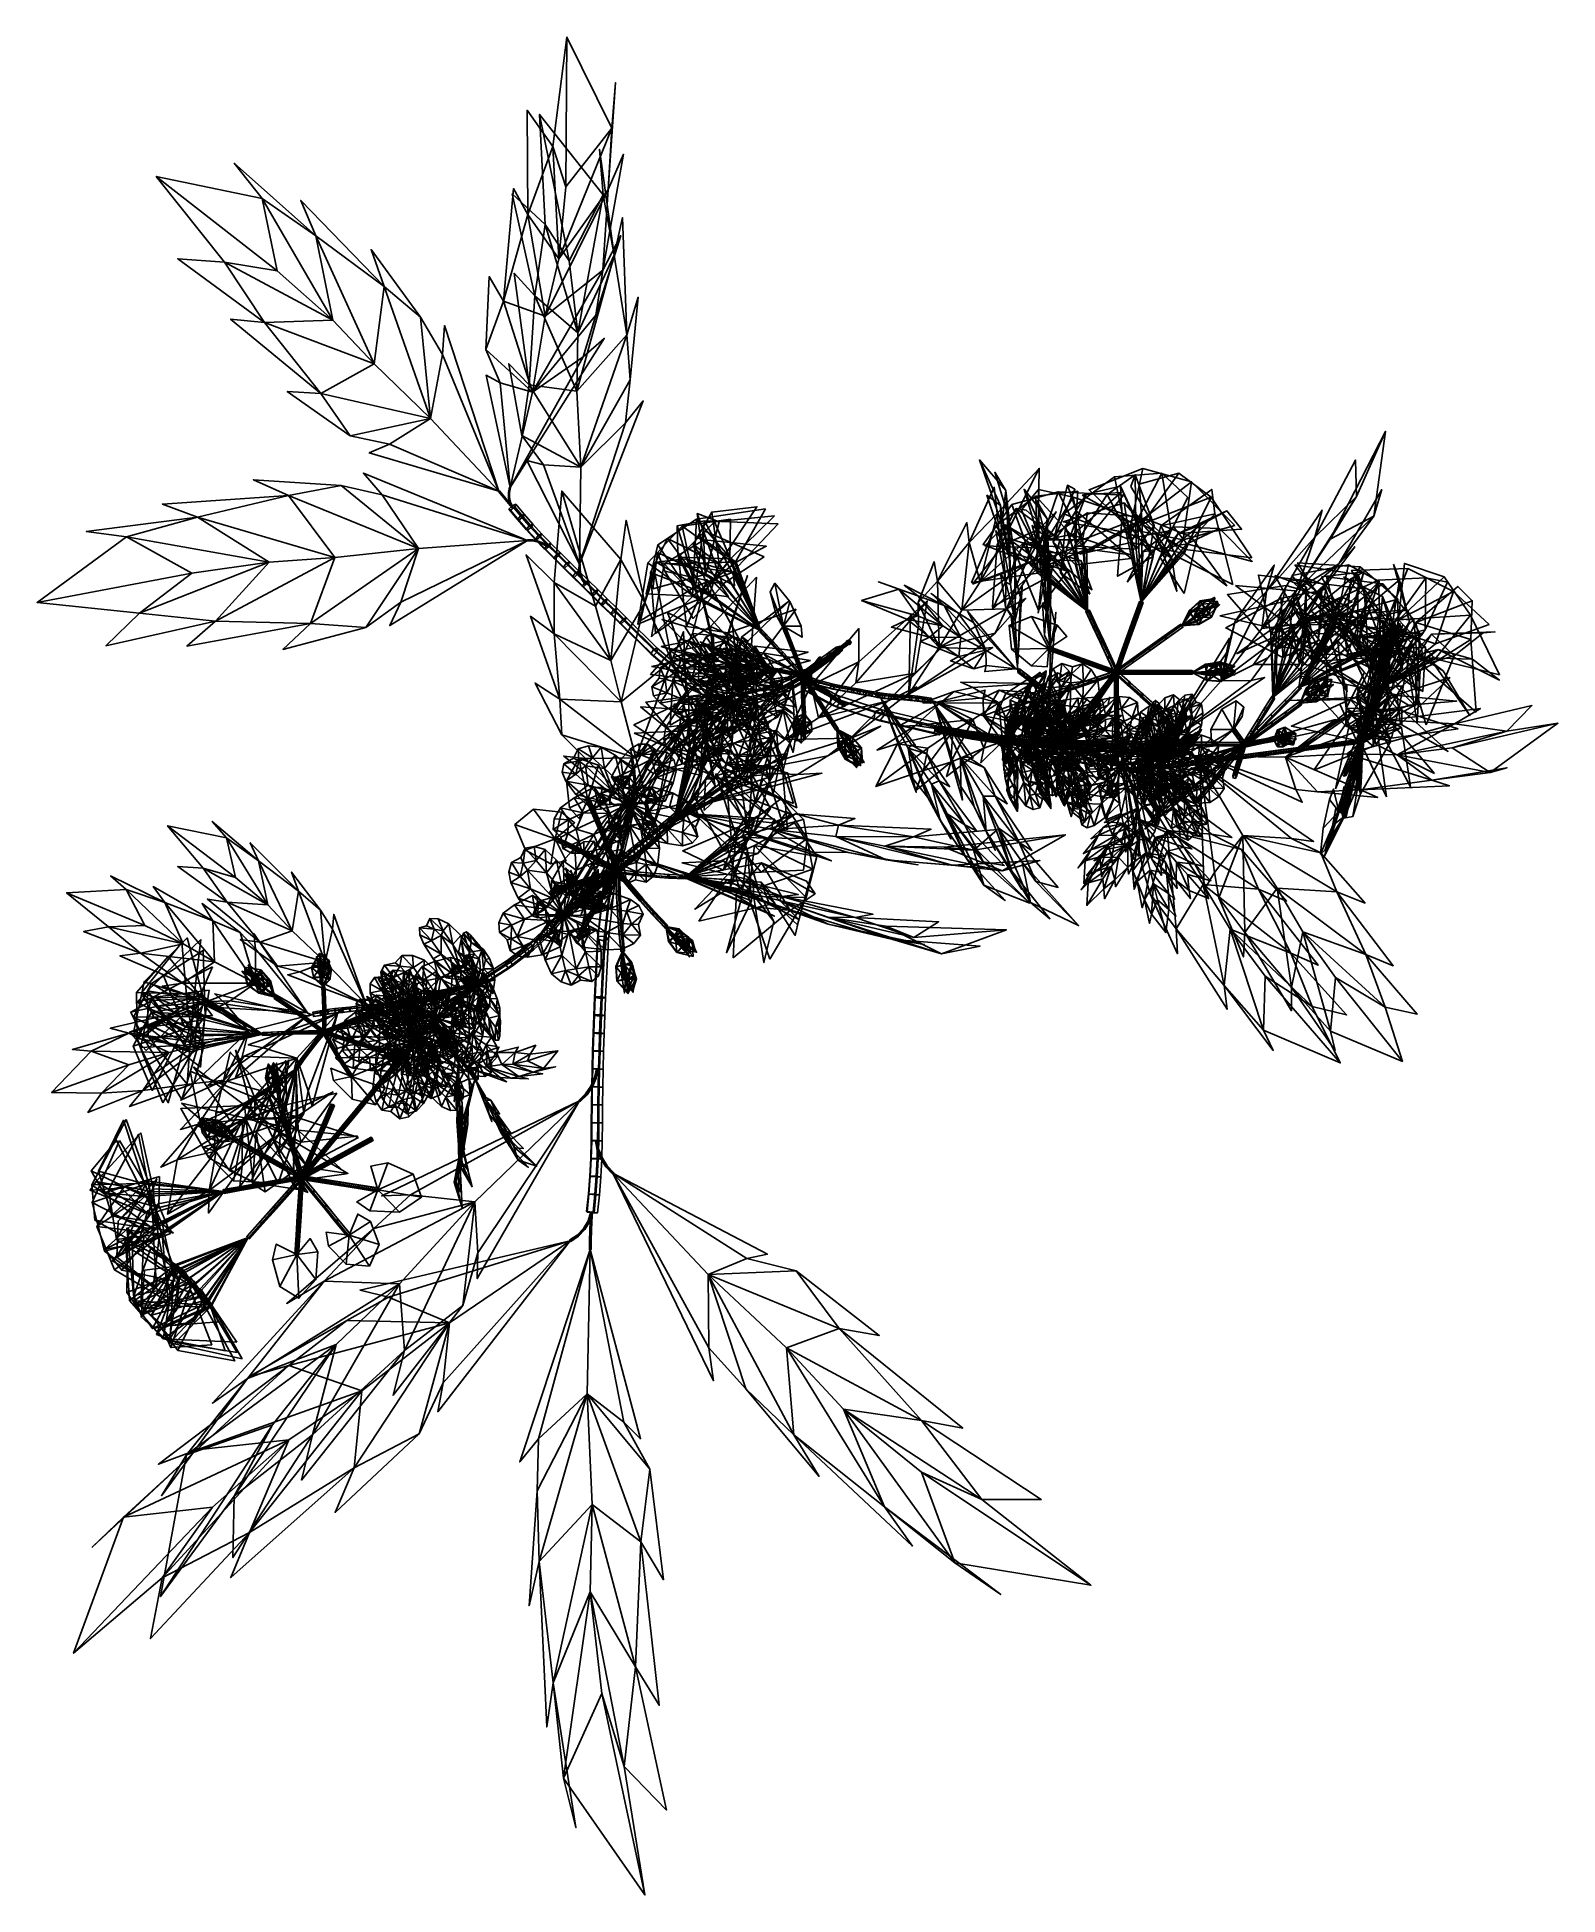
# Model space of a CAD drawing. Header units: metres. Extents: x -317 to 277, y -489 to 236.
import ezdxf

# ---------------------------------------------------------------- set-up
doc = ezdxf.new("R2010")
doc.units = ezdxf.units.M

msp = doc.modelspace()

# ---------------------------------------------------------------- linework, layer by layer
at = {"layer": 'Newplan_1Bud', "color": 3}
for points in [[(134.5762, 9.4918, 466.622), (132.8, 12.3223, 465.6565), (137.1191, 16.1083, 465.3693)], [(134.5762, 9.4918, 466.622), (137.1191, 16.1083, 465.3693), (132.8, 12.3223, 465.6565)], [(137.0157, 16.2434, 465.5348), (132.8719, 12.2609, 465.0314), (138.9439, 13.4342, 466.985)], [(137.0157, 16.2434, 465.5348), (138.9439, 13.4342, 466.985), (132.8719, 12.2609, 465.0314)], [(137.7753, 14.8736, 470.2211), (133.1387, 11.624, 469.1135), (139.2372, 12.9955, 467.3842)], [(137.7753, 14.8736, 470.2211), (139.2372, 12.9955, 467.3842), (133.1387, 11.624, 469.1135)], [(134.5248, 9.574, 466.4698), (133.4241, 11.2078, 469.3366), (137.6756, 15.03163, 469.9484)], [(134.5248, 9.574, 466.4698), (137.6756, 15.03163, 469.9484), (133.4241, 11.2078, 469.3366)], [(134.5248, 9.574, 466.4698), (137.6756, 15.03163, 469.9484), (139.0884, 13.2698, 466.3723)], [(134.5248, 9.574, 466.4698), (139.0884, 13.2698, 466.3723), (137.6756, 15.03163, 469.9484)], [(134.5762, 9.4918, 466.622), (137.1191, 16.1083, 465.3693), (139.4645, 12.7391, 466.3867)], [(134.5762, 9.4918, 466.622), (139.4645, 12.7391, 466.3867), (137.1191, 16.1083, 465.3693)], [(137.0157, 16.2434, 465.5348), (138.9439, 13.4342, 466.985), (142.8544, 17.158, 468.3445)], [(137.0157, 16.2434, 465.5348), (142.8544, 17.158, 468.3445), (138.9439, 13.4342, 466.985)], [(137.1191, 16.1083, 465.3693), (143.8586, 15.9447, 465.194), (139.4645, 12.7391, 466.3867)], [(137.1191, 16.1083, 465.3693), (139.4645, 12.7391, 466.3867), (143.8586, 15.9447, 465.194)], [(137.6756, 15.03163, 469.9484), (142.7142, 17.4926, 466.202), (139.0884, 13.2698, 466.3723)], [(137.6756, 15.03163, 469.9484), (139.0884, 13.2698, 466.3723), (142.7142, 17.4926, 466.202)], [(137.7753, 14.8736, 470.2211), (139.2372, 12.9955, 467.3842), (144.1109, 15.3678, 468.6595)], [(137.7753, 14.8736, 470.2211), (144.1109, 15.3678, 468.6595), (139.2372, 12.9955, 467.3842)], [(140.403, 11.1702, 470.2459), (142.8544, 17.158, 468.3445), (138.9439, 13.4342, 466.985)], [(140.403, 11.1702, 470.2459), (138.9439, 13.4342, 466.985), (142.8544, 17.158, 468.3445)], [(139.3787, 13.09659, 462.6848), (139.0884, 13.2698, 466.3723), (142.7142, 17.4926, 466.202)], [(139.3787, 13.09659, 462.6848), (142.7142, 17.4926, 466.202), (139.0884, 13.2698, 466.3723)], [(141.5458, 9.8471, 465.7577), (144.1109, 15.3678, 468.6595), (139.2372, 12.9955, 467.3842)], [(141.5458, 9.8471, 465.7577), (139.2372, 12.9955, 467.3842), (144.1109, 15.3678, 468.6595)], [(141.5748, 9.8212, 465.5235), (139.4645, 12.7391, 466.3867), (143.8586, 15.9447, 465.194)], [(141.5748, 9.8212, 465.5235), (143.8586, 15.9447, 465.194), (139.4645, 12.7391, 466.3867)], [(139.4973, 12.9225, 462.7942), (144.7169, 14.639, 466.7041), (139.5559, 12.5705, 467.0085)], [(139.4973, 12.9225, 462.7942), (139.5559, 12.5705, 467.0085), (144.7169, 14.639, 466.7041)], [(140.5896, 10.9132, 470.1545), (139.5559, 12.5705, 467.0085), (144.7169, 14.639, 466.7041)], [(140.5896, 10.9132, 470.1545), (144.7169, 14.639, 466.7041), (139.5559, 12.5705, 467.0085)], [(129.969, 6.4101, 466.4078), (132.8, 12.3223, 465.6565), (134.5762, 9.4918, 466.622)], [(129.969, 6.4101, 466.4078), (134.5762, 9.4918, 466.622), (132.8, 12.3223, 465.6565)], [(134.4222, 9.7157, 466.5139), (132.8719, 12.2609, 465.0314), (129.969, 6.4101, 466.4078)], [(134.4222, 9.7157, 466.5139), (129.969, 6.4101, 466.4078), (132.8719, 12.2609, 465.0314)], [(134.4103, 9.7208, 466.6969), (133.1387, 11.624, 469.1135), (129.969, 6.4101, 466.4078)], [(134.4103, 9.7208, 466.6969), (129.969, 6.4101, 466.4078), (133.1387, 11.624, 469.1135)], [(129.969, 6.4101, 466.4078), (133.4241, 11.2078, 469.3366), (134.5248, 9.574, 466.4698)], [(129.969, 6.4101, 466.4078), (134.5248, 9.574, 466.4698), (133.4241, 11.2078, 469.3366)], [(129.969, 6.4101, 466.4078), (134.6645, 9.8463, 463.2969), (134.5059, 9.582, 466.7616)], [(129.969, 6.4101, 466.4078), (134.5059, 9.582, 466.7616), (134.6645, 9.8463, 463.2969)], [(129.969, 6.4101, 466.4078), (136.4585, 7.1784, 465.4967), (134.4103, 9.7208, 466.6969)], [(129.969, 6.4101, 466.4078), (134.4103, 9.7208, 466.6969), (136.4585, 7.1784, 465.4967)], [(129.969, 6.4101, 466.4078), (135.6802, 8.03256, 469.2858), (134.4222, 9.7157, 466.5139)], [(129.969, 6.4101, 466.4078), (134.4222, 9.7157, 466.5139), (135.6802, 8.03256, 469.2858)], [(134.5059, 9.582, 466.7616), (135.4536, 8.3257, 469.6946), (129.969, 6.4101, 466.4078)], [(134.5059, 9.582, 466.7616), (129.969, 6.4101, 466.4078), (135.4536, 8.3257, 469.6946)], [(134.5248, 9.574, 466.4698), (135.0283, 9.3408, 463.1878), (129.969, 6.4101, 466.4078)], [(134.5248, 9.574, 466.4698), (129.969, 6.4101, 466.4078), (135.0283, 9.3408, 463.1878)], [(134.5762, 9.4918, 466.622), (136.6147, 6.9227, 466.0533), (129.969, 6.4101, 466.4078)], [(134.5762, 9.4918, 466.622), (129.969, 6.4101, 466.4078), (136.6147, 6.9227, 466.0533)], [(132.8719, 12.2609, 465.0314), (134.4222, 9.7157, 466.5139), (138.9439, 13.4342, 466.985)], [(132.8719, 12.2609, 465.0314), (138.9439, 13.4342, 466.985), (134.4222, 9.7157, 466.5139)], [(133.1387, 11.624, 469.1135), (134.4103, 9.7208, 466.6969), (139.2372, 12.9955, 467.3842)], [(133.1387, 11.624, 469.1135), (139.2372, 12.9955, 467.3842), (134.4103, 9.7208, 466.6969)], [(134.4103, 9.7208, 466.6969), (141.5458, 9.8471, 465.7577), (139.2372, 12.9955, 467.3842)], [(134.4103, 9.7208, 466.6969), (139.2372, 12.9955, 467.3842), (141.5458, 9.8471, 465.7577)], [(134.4103, 9.7208, 466.6969), (136.4585, 7.1784, 465.4967), (141.5458, 9.8471, 465.7577)], [(134.4103, 9.7208, 466.6969), (141.5458, 9.8471, 465.7577), (136.4585, 7.1784, 465.4967)], [(134.4222, 9.7157, 466.5139), (140.403, 11.1702, 470.2459), (138.9439, 13.4342, 466.985)], [(134.4222, 9.7157, 466.5139), (138.9439, 13.4342, 466.985), (140.403, 11.1702, 470.2459)], [(134.4222, 9.7157, 466.5139), (135.6802, 8.03256, 469.2858), (140.403, 11.1702, 470.2459)], [(134.4222, 9.7157, 466.5139), (140.403, 11.1702, 470.2459), (135.6802, 8.03256, 469.2858)], [(134.5059, 9.582, 466.7616), (134.6645, 9.8463, 463.2969), (139.4973, 12.9225, 462.7942)], [(134.5059, 9.582, 466.7616), (139.4973, 12.9225, 462.7942), (134.6645, 9.8463, 463.2969)], [(134.5059, 9.582, 466.7616), (139.4973, 12.9225, 462.7942), (139.5559, 12.5705, 467.0085)], [(134.5059, 9.582, 466.7616), (139.5559, 12.5705, 467.0085), (139.4973, 12.9225, 462.7942)], [(135.4536, 8.3257, 469.6946), (134.5059, 9.582, 466.7616), (139.5559, 12.5705, 467.0085)], [(135.4536, 8.3257, 469.6946), (139.5559, 12.5705, 467.0085), (134.5059, 9.582, 466.7616)], [(135.0283, 9.3408, 463.1878), (134.5248, 9.574, 466.4698), (139.0884, 13.2698, 466.3723)], [(135.0283, 9.3408, 463.1878), (139.0884, 13.2698, 466.3723), (134.5248, 9.574, 466.4698)], [(136.6147, 6.9227, 466.0533), (134.5762, 9.4918, 466.622), (139.4645, 12.7391, 466.3867)], [(136.6147, 6.9227, 466.0533), (139.4645, 12.7391, 466.3867), (134.5762, 9.4918, 466.622)], [(139.3787, 13.09659, 462.6848), (135.0283, 9.3408, 463.1878), (139.0884, 13.2698, 466.3723)], [(139.3787, 13.09659, 462.6848), (139.0884, 13.2698, 466.3723), (135.0283, 9.3408, 463.1878)], [(140.5896, 10.9132, 470.1545), (135.4536, 8.3257, 469.6946), (139.5559, 12.5705, 467.0085)], [(140.5896, 10.9132, 470.1545), (139.5559, 12.5705, 467.0085), (135.4536, 8.3257, 469.6946)], [(141.5748, 9.8212, 465.5235), (136.6147, 6.9227, 466.0533), (139.4645, 12.7391, 466.3867)], [(141.5748, 9.8212, 465.5235), (139.4645, 12.7391, 466.3867), (136.6147, 6.9227, 466.0533)], [(209.2747, 3.7947, 470.3138), (212.02, 2.4896, 472.4286), (212.8679, 7.7291, 474.1126)], [(209.2747, 3.7947, 470.3138), (212.8679, 7.7291, 474.1126), (212.02, 2.4896, 472.4286)], [(209.4514, 3.07557, 474.8783), (213.0648, 7.9658, 471.9616), (212.3662, 2.442, 471.8799)], [(209.4514, 3.07557, 474.8783), (212.3662, 2.442, 471.8799), (213.0648, 7.9658, 471.9616)], [(209.4693, 3.7417, 470.1886), (215.0582, 7.3212, 471.3846), (212.9539, 2.2061, 472.0291)], [(209.4693, 3.7417, 470.1886), (212.9539, 2.2061, 472.0291), (215.0582, 7.3212, 471.3846)], [(213.676, 1.3515, 476.1503), (212.8679, 7.7291, 474.1126), (212.02, 2.4896, 472.4286)], [(213.676, 1.3515, 476.1503), (212.02, 2.4896, 472.4286), (212.8679, 7.7291, 474.1126)], [(213.5402, 2.5173, 468.3686), (212.3662, 2.442, 471.8799), (213.0648, 7.9658, 471.9616)], [(213.5402, 2.5173, 468.3686), (213.0648, 7.9658, 471.9616), (212.3662, 2.442, 471.8799)], [(216.4357, 0.9483, 471.9412), (212.9539, 2.2061, 472.0291), (215.0582, 7.3212, 471.3846)], [(216.4357, 0.9483, 471.9412), (215.0582, 7.3212, 471.3846), (212.9539, 2.2061, 472.0291)], [(204.2605, -4.4624, 442.2388), (207.2726, -4.1841, 444.3749), (207.8405, 1.0111, 442.4528)], [(204.2605, -4.4624, 442.2388), (207.8405, 1.0111, 442.4528), (207.2726, -4.1841, 444.3749)], [(204.951, -2.1604, 446.4617), (207.6993, -4.04393, 444.8456), (209.827, 0.8713, 443.3223)], [(204.951, -2.1604, 446.4617), (209.827, 0.8713, 443.3223), (207.6993, -4.04393, 444.8456)], [(209.3273, -2.8102, 447.8068), (207.8405, 1.0111, 442.4528), (207.2726, -4.1841, 444.3749)], [(209.3273, -2.8102, 447.8068), (207.2726, -4.1841, 444.3749), (207.8405, 1.0111, 442.4528)], [(211.6765, -5.472, 444.6711), (209.827, 0.8713, 443.3223), (207.6993, -4.04393, 444.8456)], [(211.6765, -5.472, 444.6711), (207.6993, -4.04393, 444.8456), (209.827, 0.8713, 443.3223)], [(209.4943, 3.02717, 475.1066), (207.7648, -2.2287, 473.473), (212.3905, 2.2836, 472.9222)], [(209.4943, 3.02717, 475.1066), (212.3905, 2.2836, 472.9222), (207.7648, -2.2287, 473.473)], [(207.7648, -2.2287, 473.473), (210.4151, -3.1009, 471.658), (212.3905, 2.2836, 472.9222)], [(207.7648, -2.2287, 473.473), (212.3905, 2.2836, 472.9222), (210.4151, -3.1009, 471.658)], [(210.6913, -3.2002, 471.6477), (207.9465, -1.8015, 470.0325), (209.4693, 3.7417, 470.1886)], [(210.6913, -3.2002, 471.6477), (209.4693, 3.7417, 470.1886), (207.9465, -1.8015, 470.0325)], [(209.2747, 3.7947, 470.3138), (208.1812, -1.803, 469.4455), (212.02, 2.4896, 472.4286)], [(209.2747, 3.7947, 470.3138), (212.02, 2.4896, 472.4286), (208.1812, -1.803, 469.4455)], [(208.1812, -1.803, 469.4455), (210.4705, -3.09653, 471.4863), (212.02, 2.4896, 472.4286)], [(208.1812, -1.803, 469.4455), (212.02, 2.4896, 472.4286), (210.4705, -3.09653, 471.4863)], [(210.6402, -3.1575, 471.48), (208.2099, -2.4473, 473.865), (209.4514, 3.07557, 474.8783)], [(210.6402, -3.1575, 471.48), (209.4514, 3.07557, 474.8783), (208.2099, -2.4473, 473.865)], [(210.6402, -3.1575, 471.48), (209.4514, 3.07557, 474.8783), (212.3662, 2.442, 471.8799)], [(210.6402, -3.1575, 471.48), (212.3662, 2.442, 471.8799), (209.4514, 3.07557, 474.8783)], [(210.6913, -3.2002, 471.6477), (209.4693, 3.7417, 470.1886), (212.9539, 2.2061, 472.0291)], [(210.6913, -3.2002, 471.6477), (212.9539, 2.2061, 472.0291), (209.4693, 3.7417, 470.1886)], [(209.4943, 3.02717, 475.1066), (212.3905, 2.2836, 472.9222), (214.7376, 6.9361, 474.8851)], [(209.4943, 3.02717, 475.1066), (214.7376, 6.9361, 474.8851), (212.3905, 2.2836, 472.9222)], [(210.4151, -3.1009, 471.658), (216.3442, 0.9361, 472.2586), (212.3905, 2.2836, 472.9222)], [(210.4151, -3.1009, 471.658), (212.3905, 2.2836, 472.9222), (216.3442, 0.9361, 472.2586)], [(210.4151, -3.1009, 471.658), (213.7278, -4.08877, 471.271), (216.3442, 0.9361, 472.2586)], [(210.4151, -3.1009, 471.658), (216.3442, 0.9361, 472.2586), (213.7278, -4.08877, 471.271)], [(210.4705, -3.09653, 471.4863), (213.676, 1.3515, 476.1503), (212.02, 2.4896, 472.4286)], [(210.4705, -3.09653, 471.4863), (212.02, 2.4896, 472.4286), (213.676, 1.3515, 476.1503)], [(210.4705, -3.09653, 471.4863), (211.7624, -3.8528, 474.6261), (213.676, 1.3515, 476.1503)], [(210.4705, -3.09653, 471.4863), (213.676, 1.3515, 476.1503), (211.7624, -3.8528, 474.6261)], [(210.5536, -3.166, 471.7593), (211.3338, -2.8018, 468.3891), (213.7051, 2.4356, 468.5185)], [(210.5536, -3.166, 471.7593), (213.7051, 2.4356, 468.5185), (211.3338, -2.8018, 468.3891)], [(210.5536, -3.166, 471.7593), (213.7051, 2.4356, 468.5185), (212.9764, 2.1058, 472.6716)], [(210.5536, -3.166, 471.7593), (212.9764, 2.1058, 472.6716), (213.7051, 2.4356, 468.5185)], [(211.3269, -3.7397, 474.9455), (210.5536, -3.166, 471.7593), (212.9764, 2.1058, 472.6716)], [(211.3269, -3.7397, 474.9455), (212.9764, 2.1058, 472.6716), (210.5536, -3.166, 471.7593)], [(211.9262, -3.02142, 468.413), (210.6402, -3.1575, 471.48), (212.3662, 2.442, 471.8799)], [(211.9262, -3.02142, 468.413), (212.3662, 2.442, 471.8799), (210.6402, -3.1575, 471.48)], [(213.8591, -4.2115, 471.7927), (210.6913, -3.2002, 471.6477), (212.9539, 2.2061, 472.0291)], [(213.8591, -4.2115, 471.7927), (212.9539, 2.2061, 472.0291), (210.6913, -3.2002, 471.6477)], [(213.9868, 1.2414, 476.1277), (211.3269, -3.7397, 474.9455), (212.9764, 2.1058, 472.6716)], [(213.9868, 1.2414, 476.1277), (212.9764, 2.1058, 472.6716), (211.3269, -3.7397, 474.9455)], [(213.5402, 2.5173, 468.3686), (211.9262, -3.02142, 468.413), (212.3662, 2.442, 471.8799)], [(213.5402, 2.5173, 468.3686), (212.3662, 2.442, 471.8799), (211.9262, -3.02142, 468.413)], [(216.3442, 0.9361, 472.2586), (214.7376, 6.9361, 474.8851), (212.3905, 2.2836, 472.9222)], [(216.3442, 0.9361, 472.2586), (212.3905, 2.2836, 472.9222), (214.7376, 6.9361, 474.8851)], [(216.4357, 0.9483, 471.9412), (213.8591, -4.2115, 471.7927), (212.9539, 2.2061, 472.0291)], [(216.4357, 0.9483, 471.9412), (212.9539, 2.2061, 472.0291), (213.8591, -4.2115, 471.7927)], [(213.7051, 2.4356, 468.5185), (216.1118, 6.6801, 473.1737), (212.9764, 2.1058, 472.6716)], [(213.7051, 2.4356, 468.5185), (212.9764, 2.1058, 472.6716), (216.1118, 6.6801, 473.1737)], [(213.9868, 1.2414, 476.1277), (212.9764, 2.1058, 472.6716), (216.1118, 6.6801, 473.1737)], [(213.9868, 1.2414, 476.1277), (216.1118, 6.6801, 473.1737), (212.9764, 2.1058, 472.6716)], [(206.3406, -9.1945, 447.3375), (203.3644, -9.09524, 445.5398), (204.4473, -4.5783, 442.1492)], [(206.3406, -9.1945, 447.3375), (204.4473, -4.5783, 442.1492), (203.3644, -9.09524, 445.5398)], [(204.951, -2.1604, 446.4617), (203.5132, -7.3482, 448.5362), (207.6993, -4.04393, 444.8456)], [(204.951, -2.1604, 446.4617), (207.6993, -4.04393, 444.8456), (203.5132, -7.3482, 448.5362)], [(203.5132, -7.3482, 448.5362), (206.0593, -9.1126, 447.3181), (207.6993, -4.04393, 444.8456)], [(203.5132, -7.3482, 448.5362), (207.6993, -4.04393, 444.8456), (206.0593, -9.1126, 447.3181)], [(203.5473, -9.45, 445.0496), (206.0992, -9.2126, 447.1733), (207.2726, -4.1841, 444.3749)], [(203.5473, -9.45, 445.0496), (207.2726, -4.1841, 444.3749), (206.0992, -9.2126, 447.1733)], [(204.2605, -4.4624, 442.2388), (203.5473, -9.45, 445.0496), (207.2726, -4.1841, 444.3749)], [(204.2605, -4.4624, 442.2388), (207.2726, -4.1841, 444.3749), (203.5473, -9.45, 445.0496)], [(206.2721, -9.263, 447.1853), (204.0063, -7.2788, 448.9256), (204.885, -2.261, 446.2571)], [(206.2721, -9.263, 447.1853), (204.885, -2.261, 446.2571), (204.0063, -7.2788, 448.9256)], [(204.4473, -4.5783, 442.1492), (209.8142, -0.9439, 440.2876), (208.1884, -4.6411, 444.1209)], [(204.4473, -4.5783, 442.1492), (208.1884, -4.6411, 444.1209), (209.8142, -0.9439, 440.2876)], [(206.3406, -9.1945, 447.3375), (204.4473, -4.5783, 442.1492), (208.1884, -4.6411, 444.1209)], [(206.3406, -9.1945, 447.3375), (208.1884, -4.6411, 444.1209), (204.4473, -4.5783, 442.1492)], [(204.885, -2.261, 446.2571), (207.8326, -0.1043, 440.588), (207.5731, -4.5511, 443.9296)], [(204.885, -2.261, 446.2571), (207.5731, -4.5511, 443.9296), (207.8326, -0.1043, 440.588)], [(206.2721, -9.263, 447.1853), (204.885, -2.261, 446.2571), (207.5731, -4.5511, 443.9296)], [(206.2721, -9.263, 447.1853), (207.5731, -4.5511, 443.9296), (204.885, -2.261, 446.2571)], [(206.0593, -9.1126, 447.3181), (211.6765, -5.472, 444.6711), (207.6993, -4.04393, 444.8456)], [(206.0593, -9.1126, 447.3181), (207.6993, -4.04393, 444.8456), (211.6765, -5.472, 444.6711)], [(206.0593, -9.1126, 447.3181), (209.3948, -10.09442, 447.2204), (211.6765, -5.472, 444.6711)], [(206.0593, -9.1126, 447.3181), (211.6765, -5.472, 444.6711), (209.3948, -10.09442, 447.2204)], [(206.0992, -9.2126, 447.1733), (207.712, -7.8928, 449.9583), (209.3273, -2.8102, 447.8068)], [(206.0992, -9.2126, 447.1733), (209.3273, -2.8102, 447.8068), (207.712, -7.8928, 449.9583)], [(206.0992, -9.2126, 447.1733), (209.3273, -2.8102, 447.8068), (207.2726, -4.1841, 444.3749)], [(206.0992, -9.2126, 447.1733), (207.2726, -4.1841, 444.3749), (209.3273, -2.8102, 447.8068)], [(206.2107, -9.1012, 447.4211), (208.6149, -6.5813, 441.1217), (208.2739, -4.3306, 444.6862)], [(206.2107, -9.1012, 447.4211), (208.2739, -4.3306, 444.6862), (208.6149, -6.5813, 441.1217)], [(207.2978, -7.6141, 450.1934), (206.2107, -9.1012, 447.4211), (208.2739, -4.3306, 444.6862)], [(207.2978, -7.6141, 450.1934), (208.2739, -4.3306, 444.6862), (206.2107, -9.1012, 447.4211)], [(206.2107, -9.1012, 447.4211), (206.6673, -10.8487, 444.4484), (208.6149, -6.5813, 441.1217)], [(206.2107, -9.1012, 447.4211), (208.6149, -6.5813, 441.1217), (206.6673, -10.8487, 444.4484)], [(207.2752, -11.00196, 444.5302), (206.2721, -9.263, 447.1853), (207.5731, -4.5511, 443.9296)], [(207.2752, -11.00196, 444.5302), (207.5731, -4.5511, 443.9296), (206.2721, -9.263, 447.1853)], [(209.5798, -9.8738, 447.6911), (206.3406, -9.1945, 447.3375), (208.1884, -4.6411, 444.1209)], [(209.5798, -9.8738, 447.6911), (208.1884, -4.6411, 444.1209), (206.3406, -9.1945, 447.3375)], [(208.4317, -6.6093, 440.9734), (207.2752, -11.00196, 444.5302), (207.5731, -4.5511, 443.9296)], [(208.4317, -6.6093, 440.9734), (207.5731, -4.5511, 443.9296), (207.2752, -11.00196, 444.5302)], [(209.6428, -2.9079, 447.819), (207.2978, -7.6141, 450.1934), (208.2739, -4.3306, 444.6862)], [(209.6428, -2.9079, 447.819), (208.2739, -4.3306, 444.6862), (207.2978, -7.6141, 450.1934)], [(208.4317, -6.6093, 440.9734), (207.5731, -4.5511, 443.9296), (207.8326, -0.1043, 440.588)], [(208.4317, -6.6093, 440.9734), (207.8326, -0.1043, 440.588), (207.5731, -4.5511, 443.9296)], [(210.4151, -3.1009, 471.658), (207.7648, -2.2287, 473.473), (208.6701, -8.3065, 470.8663)], [(210.4151, -3.1009, 471.658), (208.6701, -8.3065, 470.8663), (207.7648, -2.2287, 473.473)], [(208.6701, -8.3065, 470.8663), (207.9465, -1.8015, 470.0325), (210.6913, -3.2002, 471.6477)], [(208.6701, -8.3065, 470.8663), (210.6913, -3.2002, 471.6477), (207.9465, -1.8015, 470.0325)], [(210.4705, -3.09653, 471.4863), (208.1812, -1.803, 469.4455), (208.6701, -8.3065, 470.8663)], [(210.4705, -3.09653, 471.4863), (208.6701, -8.3065, 470.8663), (208.1812, -1.803, 469.4455)], [(211.7391, -5.654, 444.4023), (208.1884, -4.6411, 444.1209), (209.8142, -0.9439, 440.2876)], [(211.7391, -5.654, 444.4023), (209.8142, -0.9439, 440.2876), (208.1884, -4.6411, 444.1209)], [(211.7391, -5.654, 444.4023), (209.5798, -9.8738, 447.6911), (208.1884, -4.6411, 444.1209)], [(211.7391, -5.654, 444.4023), (208.1884, -4.6411, 444.1209), (209.5798, -9.8738, 447.6911)], [(208.6701, -8.3065, 470.8663), (208.2099, -2.4473, 473.865), (210.6402, -3.1575, 471.48)], [(208.6701, -8.3065, 470.8663), (210.6402, -3.1575, 471.48), (208.2099, -2.4473, 473.865)], [(208.6149, -6.5813, 441.1217), (211.0653, -0.3551, 441.964), (208.2739, -4.3306, 444.6862)], [(208.6149, -6.5813, 441.1217), (208.2739, -4.3306, 444.6862), (211.0653, -0.3551, 441.964)], [(209.6428, -2.9079, 447.819), (208.2739, -4.3306, 444.6862), (211.0653, -0.3551, 441.964)], [(209.6428, -2.9079, 447.819), (211.0653, -0.3551, 441.964), (208.2739, -4.3306, 444.6862)], [(208.6701, -8.3065, 470.8663), (211.3338, -2.8018, 468.3891), (210.5536, -3.166, 471.7593)], [(208.6701, -8.3065, 470.8663), (210.5536, -3.166, 471.7593), (211.3338, -2.8018, 468.3891)], [(210.6402, -3.1575, 471.48), (211.9262, -3.02142, 468.413), (208.6701, -8.3065, 470.8663)], [(210.6402, -3.1575, 471.48), (208.6701, -8.3065, 470.8663), (211.9262, -3.02142, 468.413)], [(208.6701, -8.3065, 470.8663), (211.7624, -3.8528, 474.6261), (210.4705, -3.09653, 471.4863)], [(208.6701, -8.3065, 470.8663), (210.4705, -3.09653, 471.4863), (211.7624, -3.8528, 474.6261)], [(208.6701, -8.3065, 470.8663), (213.7278, -4.08877, 471.271), (210.4151, -3.1009, 471.658)], [(208.6701, -8.3065, 470.8663), (210.4151, -3.1009, 471.658), (213.7278, -4.08877, 471.271)], [(210.5536, -3.166, 471.7593), (211.3269, -3.7397, 474.9455), (208.6701, -8.3065, 470.8663)], [(210.5536, -3.166, 471.7593), (208.6701, -8.3065, 470.8663), (211.3269, -3.7397, 474.9455)], [(210.6913, -3.2002, 471.6477), (213.8591, -4.2115, 471.7927), (208.6701, -8.3065, 470.8663)], [(210.6913, -3.2002, 471.6477), (208.6701, -8.3065, 470.8663), (213.8591, -4.2115, 471.7927)], [(134.0409, -11.7856, 454.9136), (139.1333, -8.548, 452.2455), (139.4751, -11.6354, 453.8109)], [(134.0409, -11.7856, 454.9136), (139.4751, -11.6354, 453.8109), (139.1333, -8.548, 452.2455)], [(139.4635, -11.3439, 453.8322), (139.8662, -8.626, 455.7111), (134.0409, -11.7856, 454.9136)], [(139.4635, -11.3439, 453.8322), (134.0409, -11.7856, 454.9136), (139.8662, -8.626, 455.7111)], [(139.4295, -11.3902, 453.658), (139.0219, -8.7593, 451.6602), (134.0409, -11.7856, 454.9136)], [(139.4295, -11.3902, 453.658), (134.0409, -11.7856, 454.9136), (139.0219, -8.7593, 451.6602)], [(134.0409, -11.7856, 454.9136), (139.9553, -9.07691, 456.0164), (139.4371, -11.5702, 453.6469)], [(134.0409, -11.7856, 454.9136), (139.4371, -11.5702, 453.6469), (139.9553, -9.07691, 456.0164)], [(134.0409, -11.7856, 454.9136), (139.682, -14.7618, 453.2243), (139.4635, -11.3439, 453.8322)], [(134.0409, -11.7856, 454.9136), (139.4635, -11.3439, 453.8322), (139.682, -14.7618, 453.2243)], [(134.0409, -11.7856, 454.9136), (140.303, -12.902, 456.6664), (139.4295, -11.3902, 453.658)], [(134.0409, -11.7856, 454.9136), (139.4295, -11.3902, 453.658), (140.303, -12.902, 456.6664)], [(134.0409, -11.7856, 454.9136), (138.9653, -12.04134, 450.5298), (139.4914, -11.4963, 453.9247)], [(134.0409, -11.7856, 454.9136), (139.4914, -11.4963, 453.9247), (138.9653, -12.04134, 450.5298)], [(139.4914, -11.4963, 453.9247), (140.3474, -12.4599, 456.9936), (134.0409, -11.7856, 454.9136)], [(139.4914, -11.4963, 453.9247), (134.0409, -11.7856, 454.9136), (140.3474, -12.4599, 456.9936)], [(139.4371, -11.5702, 453.6469), (139.0015, -12.6724, 450.5366), (134.0409, -11.7856, 454.9136)], [(139.4371, -11.5702, 453.6469), (134.0409, -11.7856, 454.9136), (139.0015, -12.6724, 450.5366)], [(139.4751, -11.6354, 453.8109), (139.8161, -14.9464, 453.8139), (134.0409, -11.7856, 454.9136)], [(139.4751, -11.6354, 453.8109), (134.0409, -11.7856, 454.9136), (139.8161, -14.9464, 453.8139)], [(139.4914, -11.4963, 453.9247), (138.9653, -12.04134, 450.5298), (144.424, -12.1555, 448.7239)], [(139.4914, -11.4963, 453.9247), (144.424, -12.1555, 448.7239), (138.9653, -12.04134, 450.5298)], [(139.0015, -12.6724, 450.5366), (139.4371, -11.5702, 453.6469), (145.0621, -10.9509, 452.0754)], [(139.0015, -12.6724, 450.5366), (145.0621, -10.9509, 452.0754), (139.4371, -11.5702, 453.6469)], [(144.3837, -11.9705, 448.5808), (139.0015, -12.6724, 450.5366), (145.0621, -10.9509, 452.0754)], [(144.3837, -11.9705, 448.5808), (145.0621, -10.9509, 452.0754), (139.0015, -12.6724, 450.5366)], [(144.569, -7.5635, 450.6187), (139.0219, -8.7593, 451.6602), (145.1596, -10.6186, 452.6263)], [(144.569, -7.5635, 450.6187), (145.1596, -10.6186, 452.6263), (139.0219, -8.7593, 451.6602)], [(139.0219, -8.7593, 451.6602), (139.4295, -11.3902, 453.658), (145.1596, -10.6186, 452.6263)], [(139.0219, -8.7593, 451.6602), (145.1596, -10.6186, 452.6263), (139.4295, -11.3902, 453.658)], [(139.4751, -11.6354, 453.8109), (139.1333, -8.548, 452.2455), (144.5528, -7.7622, 450.4899)], [(139.4751, -11.6354, 453.8109), (144.5528, -7.7622, 450.4899), (139.1333, -8.548, 452.2455)], [(139.4295, -11.3902, 453.658), (146.0317, -12.6204, 456.2484), (145.1596, -10.6186, 452.6263)], [(139.4295, -11.3902, 453.658), (145.1596, -10.6186, 452.6263), (146.0317, -12.6204, 456.2484)], [(139.4295, -11.3902, 453.658), (140.303, -12.902, 456.6664), (146.0317, -12.6204, 456.2484)], [(139.4295, -11.3902, 453.658), (146.0317, -12.6204, 456.2484), (140.303, -12.902, 456.6664)], [(139.4371, -11.5702, 453.6469), (139.9553, -9.07691, 456.0164), (145.5408, -8.04789, 455.1137)], [(139.4371, -11.5702, 453.6469), (145.5408, -8.04789, 455.1137), (139.9553, -9.07691, 456.0164)], [(139.4371, -11.5702, 453.6469), (145.5408, -8.04789, 455.1137), (145.0621, -10.9509, 452.0754)], [(139.4371, -11.5702, 453.6469), (145.0621, -10.9509, 452.0754), (145.5408, -8.04789, 455.1137)], [(139.8662, -8.626, 455.7111), (139.4635, -11.3439, 453.8322), (145.2845, -11.05779, 453.1051)], [(139.8662, -8.626, 455.7111), (145.2845, -11.05779, 453.1051), (139.4635, -11.3439, 453.8322)], [(139.4635, -11.3439, 453.8322), (145.331, -15.1974, 452.2397), (145.2845, -11.05779, 453.1051)], [(139.4635, -11.3439, 453.8322), (145.2845, -11.05779, 453.1051), (145.331, -15.1974, 452.2397)], [(139.4635, -11.3439, 453.8322), (139.682, -14.7618, 453.2243), (145.331, -15.1974, 452.2397)], [(139.4635, -11.3439, 453.8322), (145.331, -15.1974, 452.2397), (139.682, -14.7618, 453.2243)], [(139.4751, -11.6354, 453.8109), (144.5528, -7.7622, 450.4899), (145.1246, -11.5853, 452.206)], [(139.4751, -11.6354, 453.8109), (145.1246, -11.5853, 452.206), (144.5528, -7.7622, 450.4899)], [(139.8161, -14.9464, 453.8139), (139.4751, -11.6354, 453.8109), (145.1246, -11.5853, 452.206)], [(139.8161, -14.9464, 453.8139), (145.1246, -11.5853, 452.206), (139.4751, -11.6354, 453.8109)], [(139.4914, -11.4963, 453.9247), (144.424, -12.1555, 448.7239), (145.2613, -11.6509, 452.8387)], [(139.4914, -11.4963, 453.9247), (145.2613, -11.6509, 452.8387), (144.424, -12.1555, 448.7239)], [(140.3474, -12.4599, 456.9936), (139.4914, -11.4963, 453.9247), (145.2613, -11.6509, 452.8387)], [(140.3474, -12.4599, 456.9936), (145.2613, -11.6509, 452.8387), (139.4914, -11.4963, 453.9247)], [(145.2896, -15.28, 452.0211), (139.8161, -14.9464, 453.8139), (145.1246, -11.5853, 452.206)], [(145.2896, -15.28, 452.0211), (145.1246, -11.5853, 452.206), (139.8161, -14.9464, 453.8139)], [(145.6102, -8.1776, 455.4097), (139.8662, -8.626, 455.7111), (145.2845, -11.05779, 453.1051)], [(145.6102, -8.1776, 455.4097), (145.2845, -11.05779, 453.1051), (139.8662, -8.626, 455.7111)], [(146.0433, -12.9493, 456.2174), (140.3474, -12.4599, 456.9936), (145.2613, -11.6509, 452.8387)], [(146.0433, -12.9493, 456.2174), (145.2613, -11.6509, 452.8387), (140.3474, -12.4599, 456.9936)], [(144.3837, -11.9705, 448.5808), (145.0621, -10.9509, 452.0754), (150.1358, -9.4148, 450.3707)], [(144.3837, -11.9705, 448.5808), (150.1358, -9.4148, 450.3707), (145.0621, -10.9509, 452.0754)], [(144.424, -12.1555, 448.7239), (150.552, -12.7319, 451.4796), (145.2613, -11.6509, 452.8387)], [(144.424, -12.1555, 448.7239), (145.2613, -11.6509, 452.8387), (150.552, -12.7319, 451.4796)], [(144.5528, -7.7622, 450.4899), (150.1192, -11.4959, 449.7456), (145.1246, -11.5853, 452.206)], [(144.5528, -7.7622, 450.4899), (145.1246, -11.5853, 452.206), (150.1192, -11.4959, 449.7456)], [(144.569, -7.5635, 450.6187), (145.1596, -10.6186, 452.6263), (150.5789, -9.3453, 452.4968)], [(144.569, -7.5635, 450.6187), (150.5789, -9.3453, 452.4968), (145.1596, -10.6186, 452.6263)], [(145.5408, -8.04789, 455.1137), (150.1358, -9.4148, 450.3707), (145.0621, -10.9509, 452.0754)], [(145.5408, -8.04789, 455.1137), (145.0621, -10.9509, 452.0754), (150.1358, -9.4148, 450.3707)], [(145.2896, -15.28, 452.0211), (145.1246, -11.5853, 452.206), (150.1192, -11.4959, 449.7456)], [(145.2896, -15.28, 452.0211), (150.1192, -11.4959, 449.7456), (145.1246, -11.5853, 452.206)], [(146.0317, -12.6204, 456.2484), (150.5789, -9.3453, 452.4968), (145.1596, -10.6186, 452.6263)], [(146.0317, -12.6204, 456.2484), (145.1596, -10.6186, 452.6263), (150.5789, -9.3453, 452.4968)], [(146.0433, -12.9493, 456.2174), (145.2613, -11.6509, 452.8387), (150.552, -12.7319, 451.4796)], [(146.0433, -12.9493, 456.2174), (150.552, -12.7319, 451.4796), (145.2613, -11.6509, 452.8387)], [(145.6102, -8.1776, 455.4097), (145.2845, -11.05779, 453.1051), (150.8401, -11.4263, 453.1925)], [(145.6102, -8.1776, 455.4097), (150.8401, -11.4263, 453.1925), (145.2845, -11.05779, 453.1051)], [(145.331, -15.1974, 452.2397), (150.8401, -11.4263, 453.1925), (145.2845, -11.05779, 453.1051)], [(145.331, -15.1974, 452.2397), (145.2845, -11.05779, 453.1051), (150.8401, -11.4263, 453.1925)], [(182.516, -14.3718, 351.2185), (178.489, -17.8613, 353.4301), (184.0997, -17.5576, 350.1913)], [(182.516, -14.3718, 351.2185), (184.0997, -17.5576, 350.1913), (178.489, -17.8613, 353.4301)], [(180.0405, -21.04173, 352.6681), (178.9106, -17.9851, 353.8845), (182.4287, -14.4557, 351.0143)], [(180.0405, -21.04173, 352.6681), (182.4287, -14.4557, 351.0143), (178.9106, -17.9851, 353.8845)], [(180.0405, -21.04173, 352.6681), (182.4287, -14.4557, 351.0143), (183.8266, -18.06409, 349.3074)], [(180.0405, -21.04173, 352.6681), (183.8266, -18.06409, 349.3074), (182.4287, -14.4557, 351.0143)], [(181.1814, -16.6228, 347.1245), (183.7077, -17.5386, 349.6723), (186.9744, -13.5999, 347.4763)], [(181.1814, -16.6228, 347.1245), (186.9744, -13.5999, 347.4763), (183.7077, -17.5386, 349.6723)], [(182.4287, -14.4557, 351.0143), (186.5916, -14.8232, 345.7216), (183.8266, -18.06409, 349.3074)], [(182.4287, -14.4557, 351.0143), (183.8266, -18.06409, 349.3074), (186.5916, -14.8232, 345.7216)], [(182.516, -14.3718, 351.2185), (184.0997, -17.5576, 350.1913), (188.5315, -14.5594, 348.6496)], [(182.516, -14.3718, 351.2185), (188.5315, -14.5594, 348.6496), (184.0997, -17.5576, 350.1913)], [(185.8308, -16.8615, 353.267), (186.9744, -13.5999, 347.4763), (183.7077, -17.5386, 349.6723)], [(185.8308, -16.8615, 353.267), (183.7077, -17.5386, 349.6723), (186.9744, -13.5999, 347.4763)], [(204.6742, -13.7495, 450.0293), (203.3644, -9.09524, 445.5398), (206.3406, -9.1945, 447.3375)], [(204.6742, -13.7495, 450.0293), (206.3406, -9.1945, 447.3375), (203.3644, -9.09524, 445.5398)], [(206.0593, -9.1126, 447.3181), (203.5132, -7.3482, 448.5362), (204.6742, -13.7495, 450.0293)], [(206.0593, -9.1126, 447.3181), (204.6742, -13.7495, 450.0293), (203.5132, -7.3482, 448.5362)], [(206.0992, -9.2126, 447.1733), (203.5473, -9.45, 445.0496), (204.6742, -13.7495, 450.0293)], [(206.0992, -9.2126, 447.1733), (204.6742, -13.7495, 450.0293), (203.5473, -9.45, 445.0496)], [(204.6742, -13.7495, 450.0293), (204.0063, -7.2788, 448.9256), (206.2721, -9.263, 447.1853)], [(204.6742, -13.7495, 450.0293), (206.2721, -9.263, 447.1853), (204.0063, -7.2788, 448.9256)], [(206.2107, -9.1012, 447.4211), (207.2978, -7.6141, 450.1934), (204.6742, -13.7495, 450.0293)], [(206.2107, -9.1012, 447.4211), (204.6742, -13.7495, 450.0293), (207.2978, -7.6141, 450.1934)], [(204.6742, -13.7495, 450.0293), (207.712, -7.8928, 449.9583), (206.0992, -9.2126, 447.1733)], [(204.6742, -13.7495, 450.0293), (206.0992, -9.2126, 447.1733), (207.712, -7.8928, 449.9583)], [(204.6742, -13.7495, 450.0293), (206.6673, -10.8487, 444.4484), (206.2107, -9.1012, 447.4211)], [(204.6742, -13.7495, 450.0293), (206.2107, -9.1012, 447.4211), (206.6673, -10.8487, 444.4484)], [(204.6742, -13.7495, 450.0293), (209.3948, -10.09442, 447.2204), (206.0593, -9.1126, 447.3181)], [(204.6742, -13.7495, 450.0293), (206.0593, -9.1126, 447.3181), (209.3948, -10.09442, 447.2204)], [(206.3406, -9.1945, 447.3375), (209.5798, -9.8738, 447.6911), (204.6742, -13.7495, 450.0293)], [(206.3406, -9.1945, 447.3375), (204.6742, -13.7495, 450.0293), (209.5798, -9.8738, 447.6911)], [(206.2721, -9.263, 447.1853), (207.2752, -11.00196, 444.5302), (204.6742, -13.7495, 450.0293)], [(206.2721, -9.263, 447.1853), (204.6742, -13.7495, 450.0293), (207.2752, -11.00196, 444.5302)], [(179.9195, -20.7899, 352.7549), (178.489, -17.8613, 353.4301), (176.1512, -23.7392, 355.5605)], [(179.9195, -20.7899, 352.7549), (176.1512, -23.7392, 355.5605), (178.489, -17.8613, 353.4301)], [(176.1512, -23.7392, 355.5605), (178.9106, -17.9851, 353.8845), (180.0405, -21.04173, 352.6681)], [(176.1512, -23.7392, 355.5605), (180.0405, -21.04173, 352.6681), (178.9106, -17.9851, 353.8845)], [(180.0456, -20.8389, 352.8788), (181.4556, -19.6889, 355.666), (176.1512, -23.7392, 355.5605)], [(180.0456, -20.8389, 352.8788), (176.1512, -23.7392, 355.5605), (181.4556, -19.6889, 355.666)], [(176.1512, -23.7392, 355.5605), (177.7792, -19.7218, 350.5862), (180.119, -20.9942, 352.8235)], [(176.1512, -23.7392, 355.5605), (180.119, -20.9942, 352.8235), (177.7792, -19.7218, 350.5862)], [(176.1512, -23.7392, 355.5605), (181.696, -20.1633, 355.5192), (179.9179, -20.9162, 352.6259)], [(176.1512, -23.7392, 355.5605), (179.9179, -20.9162, 352.6259), (181.696, -20.1633, 355.5192)], [(179.9179, -20.9162, 352.6259), (177.8071, -20.186, 350.1581), (176.1512, -23.7392, 355.5605)], [(179.9179, -20.9162, 352.6259), (176.1512, -23.7392, 355.5605), (177.8071, -20.186, 350.1581)], [(176.1512, -23.7392, 355.5605), (182.3119, -23.2666, 353.2464), (179.9195, -20.7899, 352.7549)], [(176.1512, -23.7392, 355.5605), (179.9195, -20.7899, 352.7549), (182.3119, -23.2666, 353.2464)], [(176.1512, -23.7392, 355.5605), (179.8547, -22.9896, 350.1517), (180.0456, -20.8389, 352.8788)], [(176.1512, -23.7392, 355.5605), (180.0456, -20.8389, 352.8788), (179.8547, -22.9896, 350.1517)], [(180.119, -20.9942, 352.8235), (182.5358, -23.09911, 353.7221), (176.1512, -23.7392, 355.5605)], [(180.119, -20.9942, 352.8235), (176.1512, -23.7392, 355.5605), (182.5358, -23.09911, 353.7221)], [(180.0405, -21.04173, 352.6681), (180.2939, -23.4046, 350.3375), (176.1512, -23.7392, 355.5605)], [(180.0405, -21.04173, 352.6681), (176.1512, -23.7392, 355.5605), (180.2939, -23.4046, 350.3375)], [(180.119, -20.9942, 352.8235), (177.7792, -19.7218, 350.5862), (181.293, -16.826, 347.0737)], [(180.119, -20.9942, 352.8235), (181.293, -16.826, 347.0737), (177.7792, -19.7218, 350.5862)], [(181.1814, -16.6228, 347.1245), (177.8071, -20.186, 350.1581), (183.7077, -17.5386, 349.6723)], [(181.1814, -16.6228, 347.1245), (183.7077, -17.5386, 349.6723), (177.8071, -20.186, 350.1581)], [(177.8071, -20.186, 350.1581), (179.9179, -20.9162, 352.6259), (183.7077, -17.5386, 349.6723)], [(177.8071, -20.186, 350.1581), (183.7077, -17.5386, 349.6723), (179.9179, -20.9162, 352.6259)], [(178.489, -17.8613, 353.4301), (179.9195, -20.7899, 352.7549), (184.0997, -17.5576, 350.1913)], [(178.489, -17.8613, 353.4301), (184.0997, -17.5576, 350.1913), (179.9195, -20.7899, 352.7549)], [(180.0456, -20.8389, 352.8788), (179.8547, -22.9896, 350.1517), (183.9827, -20.7188, 346.8541)], [(180.0456, -20.8389, 352.8788), (183.9827, -20.7188, 346.8541), (179.8547, -22.9896, 350.1517)], [(179.9179, -20.9162, 352.6259), (181.696, -20.1633, 355.5192), (185.8308, -16.8615, 353.267)], [(179.9179, -20.9162, 352.6259), (185.8308, -16.8615, 353.267), (181.696, -20.1633, 355.5192)], [(179.9179, -20.9162, 352.6259), (185.8308, -16.8615, 353.267), (183.7077, -17.5386, 349.6723)], [(179.9179, -20.9162, 352.6259), (183.7077, -17.5386, 349.6723), (185.8308, -16.8615, 353.267)], [(179.9195, -20.7899, 352.7549), (186.8295, -20.7411, 350.7395), (184.0997, -17.5576, 350.1913)], [(179.9195, -20.7899, 352.7549), (184.0997, -17.5576, 350.1913), (186.8295, -20.7411, 350.7395)], [(179.9195, -20.7899, 352.7549), (182.3119, -23.2666, 353.2464), (186.8295, -20.7411, 350.7395)], [(179.9195, -20.7899, 352.7549), (186.8295, -20.7411, 350.7395), (182.3119, -23.2666, 353.2464)], [(180.2939, -23.4046, 350.3375), (180.0405, -21.04173, 352.6681), (183.8266, -18.06409, 349.3074)], [(180.2939, -23.4046, 350.3375), (183.8266, -18.06409, 349.3074), (180.0405, -21.04173, 352.6681)], [(180.0456, -20.8389, 352.8788), (183.9827, -20.7188, 346.8541), (184.4669, -18.1059, 350.1444)], [(180.0456, -20.8389, 352.8788), (184.4669, -18.1059, 350.1444), (183.9827, -20.7188, 346.8541)], [(181.4556, -19.6889, 355.666), (180.0456, -20.8389, 352.8788), (184.4669, -18.1059, 350.1444)], [(181.4556, -19.6889, 355.666), (184.4669, -18.1059, 350.1444), (180.0456, -20.8389, 352.8788)], [(180.119, -20.9942, 352.8235), (181.293, -16.826, 347.0737), (184.2931, -18.4127, 349.5975)], [(180.119, -20.9942, 352.8235), (184.2931, -18.4127, 349.5975), (181.293, -16.826, 347.0737)], [(182.5358, -23.09911, 353.7221), (180.119, -20.9942, 352.8235), (184.2931, -18.4127, 349.5975)], [(182.5358, -23.09911, 353.7221), (184.2931, -18.4127, 349.5975), (180.119, -20.9942, 352.8235)], [(183.8254, -20.6753, 346.6818), (180.2939, -23.4046, 350.3375), (183.8266, -18.06409, 349.3074)], [(183.8254, -20.6753, 346.6818), (183.8266, -18.06409, 349.3074), (180.2939, -23.4046, 350.3375)], [(181.293, -16.826, 347.0737), (187.9086, -16.5501, 345.794), (184.2931, -18.4127, 349.5975)], [(181.293, -16.826, 347.0737), (184.2931, -18.4127, 349.5975), (187.9086, -16.5501, 345.794)], [(186.0527, -17.09698, 353.335), (181.4556, -19.6889, 355.666), (184.4669, -18.1059, 350.1444)], [(186.0527, -17.09698, 353.335), (184.4669, -18.1059, 350.1444), (181.4556, -19.6889, 355.666)], [(186.8187, -20.9666, 350.4981), (182.5358, -23.09911, 353.7221), (184.2931, -18.4127, 349.5975)], [(186.8187, -20.9666, 350.4981), (184.2931, -18.4127, 349.5975), (182.5358, -23.09911, 353.7221)], [(183.8254, -20.6753, 346.6818), (183.8266, -18.06409, 349.3074), (186.5916, -14.8232, 345.7216)], [(183.8254, -20.6753, 346.6818), (186.5916, -14.8232, 345.7216), (183.8266, -18.06409, 349.3074)], [(183.9827, -20.7188, 346.8541), (189.1176, -16.4102, 347.5942), (184.4669, -18.1059, 350.1444)], [(183.9827, -20.7188, 346.8541), (184.4669, -18.1059, 350.1444), (189.1176, -16.4102, 347.5942)], [(186.8295, -20.7411, 350.7395), (188.5315, -14.5594, 348.6496), (184.0997, -17.5576, 350.1913)], [(186.8295, -20.7411, 350.7395), (184.0997, -17.5576, 350.1913), (188.5315, -14.5594, 348.6496)], [(186.8187, -20.9666, 350.4981), (184.2931, -18.4127, 349.5975), (187.9086, -16.5501, 345.794)], [(186.8187, -20.9666, 350.4981), (187.9086, -16.5501, 345.794), (184.2931, -18.4127, 349.5975)], [(186.0527, -17.09698, 353.335), (184.4669, -18.1059, 350.1444), (189.1176, -16.4102, 347.5942)], [(186.0527, -17.09698, 353.335), (189.1176, -16.4102, 347.5942), (184.4669, -18.1059, 350.1444)], [(-18.03717, -31.1498, 139.0961), (-20.8826, -32.4702, 137.9832), (-17.3679, -27.8512, 134.6869)], [(-18.03717, -31.1498, 139.0961), (-17.3679, -27.8512, 134.6869), (-20.8826, -32.4702, 137.9832)], [(-17.3679, -27.8512, 134.6869), (-20.7087, -29.6284, 140.092), (-17.7459, -31.1681, 139.117)], [(-17.3679, -27.8512, 134.6869), (-17.7459, -31.1681, 139.117), (-20.7087, -29.6284, 140.092)], [(-17.9815, -31.01473, 139.202), (-20.5128, -29.2239, 140.4122), (-17.3679, -27.8512, 134.6869)], [(-17.9815, -31.01473, 139.202), (-17.3679, -27.8512, 134.6869), (-20.5128, -29.2239, 140.4122)], [(-17.3679, -27.8512, 134.6869), (-20.4568, -32.7749, 137.8093), (-17.7988, -31.02618, 139.2151)], [(-17.3679, -27.8512, 134.6869), (-17.7988, -31.02618, 139.2151), (-20.4568, -32.7749, 137.8093)], [(-16.4865, -28.7368, 141.2438), (-17.7988, -31.02618, 139.2151), (-18.626, -34.1378, 144.1271)], [(-16.4865, -28.7368, 141.2438), (-18.626, -34.1378, 144.1271), (-17.7988, -31.02618, 139.2151)], [(-17.3594, -31.4066, 146.2831), (-16.4865, -28.7368, 141.2438), (-18.626, -34.1378, 144.1271)], [(-17.3594, -31.4066, 146.2831), (-18.626, -34.1378, 144.1271), (-16.4865, -28.7368, 141.2438)], [(-17.3679, -27.8512, 134.6869), (-14.6054, -31.1892, 139.6629), (-18.03717, -31.1498, 139.0961)], [(-17.3679, -27.8512, 134.6869), (-18.03717, -31.1498, 139.0961), (-14.6054, -31.1892, 139.6629)], [(-17.3679, -27.8512, 134.6869), (-16.6278, -33.7542, 137.5401), (-17.9815, -31.01473, 139.202)], [(-17.3679, -27.8512, 134.6869), (-17.9815, -31.01473, 139.202), (-16.6278, -33.7542, 137.5401)], [(-17.3679, -27.8512, 134.6869), (-17.1131, -28.6539, 141.231), (-17.8924, -31.2441, 139.0439)], [(-17.3679, -27.8512, 134.6869), (-17.8924, -31.2441, 139.0439), (-17.1131, -28.6539, 141.231)], [(-17.8924, -31.2441, 139.0439), (-17.1661, -33.9878, 137.3051), (-17.3679, -27.8512, 134.6869)], [(-17.8924, -31.2441, 139.0439), (-17.3679, -27.8512, 134.6869), (-17.1661, -33.9878, 137.3051)], [(-17.8924, -31.2441, 139.0439), (-17.1131, -28.6539, 141.231), (-17.1859, -31.5462, 146.2009)], [(-17.8924, -31.2441, 139.0439), (-17.1859, -31.5462, 146.2009), (-17.1131, -28.6539, 141.231)], [(-17.7988, -31.02618, 139.2151), (-16.4865, -28.7368, 141.2438), (-17.3679, -27.8512, 134.6869)], [(-17.7988, -31.02618, 139.2151), (-17.3679, -27.8512, 134.6869), (-16.4865, -28.7368, 141.2438)], [(-17.7459, -31.1681, 139.117), (-14.4648, -31.6937, 139.3087), (-17.3679, -27.8512, 134.6869)], [(-17.7459, -31.1681, 139.117), (-17.3679, -27.8512, 134.6869), (-14.4648, -31.6937, 139.3087)], [(-21.9411, -32.5984, 144.8684), (-20.5128, -29.2239, 140.4122), (-18.9958, -34.5583, 143.7746)], [(-21.9411, -32.5984, 144.8684), (-18.9958, -34.5583, 143.7746), (-20.5128, -29.2239, 140.4122)], [(-21.9411, -32.5984, 144.8684), (-18.9958, -34.5583, 143.7746), (-20.5292, -38.4373, 147.4637)], [(-21.9411, -32.5984, 144.8684), (-20.5292, -38.4373, 147.4637), (-18.9958, -34.5583, 143.7746)], [(-17.7988, -31.02618, 139.2151), (-20.4568, -32.7749, 137.8093), (-21.7311, -36.2654, 142.1984)], [(-17.7988, -31.02618, 139.2151), (-21.7311, -36.2654, 142.1984), (-20.4568, -32.7749, 137.8093)], [(-17.7988, -31.02618, 139.2151), (-21.7311, -36.2654, 142.1984), (-18.626, -34.1378, 144.1271)], [(-17.7988, -31.02618, 139.2151), (-18.626, -34.1378, 144.1271), (-21.7311, -36.2654, 142.1984)], [(-21.7311, -36.2654, 142.1984), (-20.3289, -36.6753, 148.782), (-18.626, -34.1378, 144.1271)], [(-21.7311, -36.2654, 142.1984), (-18.626, -34.1378, 144.1271), (-20.3289, -36.6753, 148.782)], [(-17.7459, -31.1681, 139.117), (-20.7087, -29.6284, 140.092), (-21.6795, -32.4516, 145.0071)], [(-17.7459, -31.1681, 139.117), (-21.6795, -32.4516, 145.0071), (-20.7087, -29.6284, 140.092)], [(-17.7459, -31.1681, 139.117), (-21.6795, -32.4516, 145.0071), (-18.00525, -34.3222, 144.0646)], [(-17.7459, -31.1681, 139.117), (-18.00525, -34.3222, 144.0646), (-21.6795, -32.4516, 145.0071)], [(-21.6795, -32.4516, 145.0071), (-18.2157, -36.4193, 149.2187), (-18.00525, -34.3222, 144.0646)], [(-21.6795, -32.4516, 145.0071), (-18.00525, -34.3222, 144.0646), (-18.2157, -36.4193, 149.2187)], [(-21.6237, -36.5232, 142.0216), (-20.8826, -32.4702, 137.9832), (-18.5946, -34.9925, 143.5027)], [(-21.6237, -36.5232, 142.0216), (-18.5946, -34.9925, 143.5027), (-20.8826, -32.4702, 137.9832)], [(-21.6237, -36.5232, 142.0216), (-18.5946, -34.9925, 143.5027), (-18.535, -39.2279, 147.1173)], [(-21.6237, -36.5232, 142.0216), (-18.535, -39.2279, 147.1173), (-18.5946, -34.9925, 143.5027)], [(-20.8826, -32.4702, 137.9832), (-18.03717, -31.1498, 139.0961), (-18.5946, -34.9925, 143.5027)], [(-20.8826, -32.4702, 137.9832), (-18.5946, -34.9925, 143.5027), (-18.03717, -31.1498, 139.0961)], [(-17.1758, -37.7338, 141.6552), (-20.5292, -38.4373, 147.4637), (-18.9958, -34.5583, 143.7746)], [(-17.1758, -37.7338, 141.6552), (-18.9958, -34.5583, 143.7746), (-20.5292, -38.4373, 147.4637)], [(-20.5128, -29.2239, 140.4122), (-17.9815, -31.01473, 139.202), (-18.9958, -34.5583, 143.7746)], [(-20.5128, -29.2239, 140.4122), (-18.9958, -34.5583, 143.7746), (-17.9815, -31.01473, 139.202)], [(-17.3594, -31.4066, 146.2831), (-18.626, -34.1378, 144.1271), (-20.3289, -36.6753, 148.782)], [(-17.3594, -31.4066, 146.2831), (-20.3289, -36.6753, 148.782), (-18.626, -34.1378, 144.1271)], [(-17.9815, -31.01473, 139.202), (-17.1758, -37.7338, 141.6552), (-18.9958, -34.5583, 143.7746)], [(-17.9815, -31.01473, 139.202), (-18.9958, -34.5583, 143.7746), (-17.1758, -37.7338, 141.6552)], [(-18.03717, -31.1498, 139.0961), (-14.4185, -34.7921, 144.1412), (-18.5946, -34.9925, 143.5027)], [(-18.03717, -31.1498, 139.0961), (-18.5946, -34.9925, 143.5027), (-14.4185, -34.7921, 144.1412)], [(-14.4185, -34.7921, 144.1412), (-18.535, -39.2279, 147.1173), (-18.5946, -34.9925, 143.5027)], [(-14.4185, -34.7921, 144.1412), (-18.5946, -34.9925, 143.5027), (-18.535, -39.2279, 147.1173)], [(-14.3205, -34.6235, 144.2766), (-18.00525, -34.3222, 144.0646), (-18.2157, -36.4193, 149.2187)], [(-14.3205, -34.6235, 144.2766), (-18.2157, -36.4193, 149.2187), (-18.00525, -34.3222, 144.0646)], [(-18.03717, -31.1498, 139.0961), (-14.6054, -31.1892, 139.6629), (-14.4185, -34.7921, 144.1412)], [(-18.03717, -31.1498, 139.0961), (-14.4185, -34.7921, 144.1412), (-14.6054, -31.1892, 139.6629)], [(-14.4648, -31.6937, 139.3087), (-17.7459, -31.1681, 139.117), (-18.00525, -34.3222, 144.0646)], [(-14.4648, -31.6937, 139.3087), (-18.00525, -34.3222, 144.0646), (-17.7459, -31.1681, 139.117)], [(-14.3205, -34.6235, 144.2766), (-14.4648, -31.6937, 139.3087), (-18.00525, -34.3222, 144.0646)], [(-14.3205, -34.6235, 144.2766), (-18.00525, -34.3222, 144.0646), (-14.4648, -31.6937, 139.3087)], [(-17.8924, -31.2441, 139.0439), (-17.1859, -31.5462, 146.2009), (-17.9859, -34.8474, 143.681)], [(-17.8924, -31.2441, 139.0439), (-17.9859, -34.8474, 143.681), (-17.1859, -31.5462, 146.2009)], [(-17.1661, -33.9878, 137.3051), (-17.8924, -31.2441, 139.0439), (-17.9859, -34.8474, 143.681)], [(-17.1661, -33.9878, 137.3051), (-17.9859, -34.8474, 143.681), (-17.8924, -31.2441, 139.0439)], [(-17.1859, -31.5462, 146.2009), (-17.1134, -37.9878, 148.1958), (-17.9859, -34.8474, 143.681)], [(-17.1859, -31.5462, 146.2009), (-17.9859, -34.8474, 143.681), (-17.1134, -37.9878, 148.1958)], [(-16.9409, -37.7676, 141.6579), (-17.1661, -33.9878, 137.3051), (-17.9859, -34.8474, 143.681)], [(-16.9409, -37.7676, 141.6579), (-17.9859, -34.8474, 143.681), (-17.1661, -33.9878, 137.3051)], [(-16.9409, -37.7676, 141.6579), (-17.9859, -34.8474, 143.681), (-17.1134, -37.9878, 148.1958)], [(-16.9409, -37.7676, 141.6579), (-17.1134, -37.9878, 148.1958), (-17.9859, -34.8474, 143.681)], [(-17.9815, -31.01473, 139.202), (-16.6278, -33.7542, 137.5401), (-17.1758, -37.7338, 141.6552)], [(-17.9815, -31.01473, 139.202), (-17.1758, -37.7338, 141.6552), (-16.6278, -33.7542, 137.5401)], [(-4.6146, -33.9448, 118.7203), (1.2696, -36.918, 118.9803), (-1.7248, -38.6215, 119.4602)], [(-4.6146, -33.9448, 118.7203), (-1.7248, -38.6215, 119.4602), (1.2696, -36.918, 118.9803)], [(-1.7248, -38.6215, 119.4602), (-4.2103, -40.6027, 118.4723), (-4.6146, -33.9448, 118.7203)], [(-1.7248, -38.6215, 119.4602), (-4.6146, -33.9448, 118.7203), (-4.2103, -40.6027, 118.4723)], [(-4.6146, -33.9448, 118.7203), (-0.4621, -37.4927, 122.422), (-1.617, -38.573, 119.3238)], [(-4.6146, -33.9448, 118.7203), (-1.617, -38.573, 119.3238), (-0.4621, -37.4927, 122.422)], [(-1.617, -38.573, 119.3238), (-1.3074, -39.09148, 116.0506), (-4.6146, -33.9448, 118.7203)], [(-1.617, -38.573, 119.3238), (-4.6146, -33.9448, 118.7203), (-1.3074, -39.09148, 116.0506)], [(-4.6146, -33.9448, 118.7203), (-3.6372, -39.6742, 121.8431), (-1.4823, -38.4734, 119.3909)], [(-4.6146, -33.9448, 118.7203), (-1.4823, -38.4734, 119.3909), (-3.6372, -39.6742, 121.8431)], [(-1.4823, -38.4734, 119.3909), (1.3124, -36.9925, 118.3539), (-4.6146, -33.9448, 118.7203)], [(-1.4823, -38.4734, 119.3909), (-4.6146, -33.9448, 118.7203), (1.3124, -36.9925, 118.3539)], [(-4.6146, -33.9448, 118.7203), (-3.8973, -40.4681, 118.0383), (-1.5055, -38.4595, 119.5693)], [(-4.6146, -33.9448, 118.7203), (-1.5055, -38.4595, 119.5693), (-3.8973, -40.4681, 118.0383)], [(-1.5055, -38.4595, 119.5693), (0.05323, -37.1869, 122.2207), (-4.6146, -33.9448, 118.7203)], [(-1.5055, -38.4595, 119.5693), (-4.6146, -33.9448, 118.7203), (0.05323, -37.1869, 122.2207)], [(-4.6146, -33.9448, 118.7203), (-0.8189, -38.739, 116.2422), (-1.6577, -38.5523, 119.6128)], [(-4.6146, -33.9448, 118.7203), (-1.6577, -38.5523, 119.6128), (-0.8189, -38.739, 116.2422)], [(-1.6577, -38.5523, 119.6128), (-3.4115, -39.4519, 122.2949), (-4.6146, -33.9448, 118.7203)], [(-1.6577, -38.5523, 119.6128), (-4.6146, -33.9448, 118.7203), (-3.4115, -39.4519, 122.2949)], [(168.2009, -37.3723, 337.3191), (167.2686, -34.2014, 336.9247), (165.8796, -37.8575, 342.3337)], [(168.2009, -37.3723, 337.3191), (165.8796, -37.8575, 342.3337), (167.2686, -34.2014, 336.9247)], [(165.8796, -37.8575, 342.3337), (167.8386, -34.2076, 337.1981), (168.2673, -37.6569, 337.3308)], [(165.8796, -37.8575, 342.3337), (168.2673, -37.6569, 337.3308), (167.8386, -34.2076, 337.1981)], [(168.3661, -37.3897, 337.3972), (170.848, -35.4967, 338.5528), (165.8796, -37.8575, 342.3337)], [(168.3661, -37.3897, 337.3972), (165.8796, -37.8575, 342.3337), (170.848, -35.4967, 338.5528)], [(165.8796, -37.8575, 342.3337), (170.9911, -36.02869, 338.5839), (168.1418, -37.538, 337.279)], [(165.8796, -37.8575, 342.3337), (168.1418, -37.538, 337.279), (170.9911, -36.02869, 338.5839)], [(167.0959, -36.4843, 330.3442), (170.4324, -36.7492, 331.9286), (172.5824, -35.02248, 327.091)], [(167.0959, -36.4843, 330.3442), (172.5824, -35.02248, 327.091), (170.4324, -36.7492, 331.9286)], [(170.0892, -33.04626, 332.0263), (167.2686, -34.2014, 336.9247), (171.0054, -36.6293, 332.2125)], [(170.0892, -33.04626, 332.0263), (171.0054, -36.6293, 332.2125), (167.2686, -34.2014, 336.9247)], [(167.2686, -34.2014, 336.9247), (168.2009, -37.3723, 337.3191), (171.0054, -36.6293, 332.2125)], [(167.2686, -34.2014, 336.9247), (171.0054, -36.6293, 332.2125), (168.2009, -37.3723, 337.3191)], [(168.2673, -37.6569, 337.3308), (167.8386, -34.2076, 337.1981), (169.9219, -33.1882, 331.9358)], [(168.2673, -37.6569, 337.3308), (169.9219, -33.1882, 331.9358), (167.8386, -34.2076, 337.1981)], [(168.1418, -37.538, 337.279), (170.9911, -36.02869, 338.5839), (173.8872, -35.07925, 333.7071)], [(168.1418, -37.538, 337.279), (173.8872, -35.07925, 333.7071), (170.9911, -36.02869, 338.5839)], [(168.1418, -37.538, 337.279), (173.8872, -35.07925, 333.7071), (170.4324, -36.7492, 331.9286)], [(168.1418, -37.538, 337.279), (170.4324, -36.7492, 331.9286), (173.8872, -35.07925, 333.7071)], [(168.2673, -37.6569, 337.3308), (169.9219, -33.1882, 331.9358), (170.3723, -37.3928, 331.8542)], [(168.2673, -37.6569, 337.3308), (170.3723, -37.3928, 331.8542), (169.9219, -33.1882, 331.9358)], [(170.848, -35.4967, 338.5528), (168.3661, -37.3897, 337.3972), (171.3036, -37.2111, 332.3145)], [(170.848, -35.4967, 338.5528), (171.3036, -37.2111, 332.3145), (168.3661, -37.3897, 337.3972)], [(169.9219, -33.1882, 331.9358), (171.4639, -36.7643, 326.4301), (170.3723, -37.3928, 331.8542)], [(169.9219, -33.1882, 331.9358), (170.3723, -37.3928, 331.8542), (171.4639, -36.7643, 326.4301)], [(170.0892, -33.04626, 332.0263), (171.0054, -36.6293, 332.2125), (174.461, -35.7026, 327.9455)], [(170.0892, -33.04626, 332.0263), (174.461, -35.7026, 327.9455), (171.0054, -36.6293, 332.2125)], [(173.8872, -35.07925, 333.7071), (172.5824, -35.02248, 327.091), (170.4324, -36.7492, 331.9286)], [(173.8872, -35.07925, 333.7071), (170.4324, -36.7492, 331.9286), (172.5824, -35.02248, 327.091)], [(174.1104, -35.3053, 333.7984), (170.848, -35.4967, 338.5528), (171.3036, -37.2111, 332.3145)], [(174.1104, -35.3053, 333.7984), (171.3036, -37.2111, 332.3145), (170.848, -35.4967, 338.5528)], [(173.6232, -39.7861, 333.2466), (174.461, -35.7026, 327.9455), (171.0054, -36.6293, 332.2125)], [(173.6232, -39.7861, 333.2466), (171.0054, -36.6293, 332.2125), (174.461, -35.7026, 327.9455)], [(174.1104, -35.3053, 333.7984), (171.3036, -37.2111, 332.3145), (174.4976, -37.9077, 327.8068)], [(174.1104, -35.3053, 333.7984), (174.4976, -37.9077, 327.8068), (171.3036, -37.2111, 332.3145)], [(-4.2103, -40.6027, 118.4723), (-1.7248, -38.6215, 119.4602), (1.3967, -43.5858, 119.7854)], [(-4.2103, -40.6027, 118.4723), (1.3967, -43.5858, 119.7854), (-1.7248, -38.6215, 119.4602)], [(-1.3845, -45.6326, 118.4486), (-4.2103, -40.6027, 118.4723), (1.3967, -43.5858, 119.7854)], [(-1.3845, -45.6326, 118.4486), (1.3967, -43.5858, 119.7854), (-4.2103, -40.6027, 118.4723)], [(-1.5055, -38.4595, 119.5693), (-3.8973, -40.4681, 118.0383), (-1.4363, -45.6133, 118.7745)], [(-1.5055, -38.4595, 119.5693), (-1.4363, -45.6133, 118.7745), (-3.8973, -40.4681, 118.0383)], [(-1.4823, -38.4734, 119.3909), (-3.6372, -39.6742, 121.8431), (-0.8203, -44.4629, 123.328)], [(-1.4823, -38.4734, 119.3909), (-0.8203, -44.4629, 123.328), (-3.6372, -39.6742, 121.8431)], [(-3.4115, -39.4519, 122.2949), (-1.6577, -38.5523, 119.6128), (1.124, -43.6693, 120.3701)], [(-3.4115, -39.4519, 122.2949), (1.124, -43.6693, 120.3701), (-1.6577, -38.5523, 119.6128)], [(-1.06284, -44.644, 123.1951), (-3.4115, -39.4519, 122.2949), (1.124, -43.6693, 120.3701)], [(-1.06284, -44.644, 123.1951), (1.124, -43.6693, 120.3701), (-3.4115, -39.4519, 122.2949)], [(-1.7248, -38.6215, 119.4602), (1.2696, -36.918, 118.9803), (4.9447, -41.3263, 119.3436)], [(-1.7248, -38.6215, 119.4602), (4.9447, -41.3263, 119.3436), (1.2696, -36.918, 118.9803)], [(-1.7248, -38.6215, 119.4602), (4.9447, -41.3263, 119.3436), (1.3967, -43.5858, 119.7854)], [(-1.7248, -38.6215, 119.4602), (1.3967, -43.5858, 119.7854), (4.9447, -41.3263, 119.3436)], [(-1.6577, -38.5523, 119.6128), (-0.8189, -38.739, 116.2422), (2.1804, -43.6455, 116.2749)], [(-1.6577, -38.5523, 119.6128), (2.1804, -43.6455, 116.2749), (-0.8189, -38.739, 116.2422)], [(-1.6577, -38.5523, 119.6128), (2.1804, -43.6455, 116.2749), (1.124, -43.6693, 120.3701)], [(-1.6577, -38.5523, 119.6128), (1.124, -43.6693, 120.3701), (2.1804, -43.6455, 116.2749)], [(-1.617, -38.573, 119.3238), (-0.4621, -37.4927, 122.422), (3.1007, -41.8286, 123.6777)], [(-1.617, -38.573, 119.3238), (3.1007, -41.8286, 123.6777), (-0.4621, -37.4927, 122.422)], [(-1.617, -38.573, 119.3238), (3.1007, -41.8286, 123.6777), (1.9313, -43.2223, 119.8596)], [(-1.617, -38.573, 119.3238), (1.9313, -43.2223, 119.8596), (3.1007, -41.8286, 123.6777)], [(-1.3074, -39.09148, 116.0506), (-1.617, -38.573, 119.3238), (1.9313, -43.2223, 119.8596)], [(-1.3074, -39.09148, 116.0506), (1.9313, -43.2223, 119.8596), (-1.617, -38.573, 119.3238)], [(0.05323, -37.1869, 122.2207), (-1.5055, -38.4595, 119.5693), (1.4986, -43.3506, 120.8128)], [(0.05323, -37.1869, 122.2207), (1.4986, -43.3506, 120.8128), (-1.5055, -38.4595, 119.5693)], [(-1.5055, -38.4595, 119.5693), (-1.4363, -45.6133, 118.7745), (1.4986, -43.3506, 120.8128)], [(-1.5055, -38.4595, 119.5693), (1.4986, -43.3506, 120.8128), (-1.4363, -45.6133, 118.7745)], [(1.3124, -36.9925, 118.3539), (-1.4823, -38.4734, 119.3909), (1.9938, -43.07786, 120.4909)], [(1.3124, -36.9925, 118.3539), (1.9938, -43.07786, 120.4909), (-1.4823, -38.4734, 119.3909)], [(-1.4823, -38.4734, 119.3909), (-0.8203, -44.4629, 123.328), (1.9938, -43.07786, 120.4909)], [(-1.4823, -38.4734, 119.3909), (1.9938, -43.07786, 120.4909), (-0.8203, -44.4629, 123.328)], [(-1.4363, -45.6133, 118.7745), (3.5223, -48.2547, 122.5046), (1.4986, -43.3506, 120.8128)], [(-1.4363, -45.6133, 118.7745), (1.4986, -43.3506, 120.8128), (3.5223, -48.2547, 122.5046)], [(2.3732, -43.5317, 116.1961), (-1.3074, -39.09148, 116.0506), (1.9313, -43.2223, 119.8596)], [(2.3732, -43.5317, 116.1961), (1.9313, -43.2223, 119.8596), (-1.3074, -39.09148, 116.0506)], [(-0.8203, -44.4629, 123.328), (5.3408, -47.06587, 122.466), (1.9938, -43.07786, 120.4909)], [(-0.8203, -44.4629, 123.328), (1.9938, -43.07786, 120.4909), (5.3408, -47.06587, 122.466)], [(2.9755, -41.8789, 123.873), (0.05323, -37.1869, 122.2207), (1.4986, -43.3506, 120.8128)], [(2.9755, -41.8789, 123.873), (1.4986, -43.3506, 120.8128), (0.05323, -37.1869, 122.2207)], [(5.05251, -41.2251, 119.5293), (1.3124, -36.9925, 118.3539), (1.9938, -43.07786, 120.4909)], [(5.05251, -41.2251, 119.5293), (1.9938, -43.07786, 120.4909), (1.3124, -36.9925, 118.3539)], [(4.9447, -41.3263, 119.3436), (4.6502, -48.06121, 119.1587), (1.3967, -43.5858, 119.7854)], [(4.9447, -41.3263, 119.3436), (1.3967, -43.5858, 119.7854), (4.6502, -48.06121, 119.1587)], [(2.9755, -41.8789, 123.873), (1.4986, -43.3506, 120.8128), (3.5223, -48.2547, 122.5046)], [(2.9755, -41.8789, 123.873), (3.5223, -48.2547, 122.5046), (1.4986, -43.3506, 120.8128)], [(3.1007, -41.8286, 123.6777), (6.03395, -46.9469, 120.41), (1.9313, -43.2223, 119.8596)], [(3.1007, -41.8286, 123.6777), (1.9313, -43.2223, 119.8596), (6.03395, -46.9469, 120.41)], [(2.3732, -43.5317, 116.1961), (1.9313, -43.2223, 119.8596), (6.03395, -46.9469, 120.41)], [(2.3732, -43.5317, 116.1961), (6.03395, -46.9469, 120.41), (1.9313, -43.2223, 119.8596)], [(5.05251, -41.2251, 119.5293), (1.9938, -43.07786, 120.4909), (5.3408, -47.06587, 122.466)], [(5.05251, -41.2251, 119.5293), (5.3408, -47.06587, 122.466), (1.9938, -43.07786, 120.4909)], [(167.0959, -36.4843, 330.3442), (165.2107, -37.4948, 335.7024), (170.4324, -36.7492, 331.9286)], [(167.0959, -36.4843, 330.3442), (170.4324, -36.7492, 331.9286), (165.2107, -37.4948, 335.7024)], [(165.2107, -37.4948, 335.7024), (168.1418, -37.538, 337.279), (170.4324, -36.7492, 331.9286)], [(165.2107, -37.4948, 335.7024), (170.4324, -36.7492, 331.9286), (168.1418, -37.538, 337.279)], [(168.1418, -37.538, 337.279), (165.2107, -37.4948, 335.7024), (165.8796, -37.8575, 342.3337)], [(168.1418, -37.538, 337.279), (165.8796, -37.8575, 342.3337), (165.2107, -37.4948, 335.7024)], [(168.4051, -37.5658, 337.4035), (165.3782, -36.8977, 335.8252), (167.1702, -36.7088, 330.364)], [(168.4051, -37.5658, 337.4035), (167.1702, -36.7088, 330.364), (165.3782, -36.8977, 335.8252)], [(165.8796, -37.8575, 342.3337), (165.3782, -36.8977, 335.8252), (168.4051, -37.5658, 337.4035)], [(165.8796, -37.8575, 342.3337), (168.4051, -37.5658, 337.4035), (165.3782, -36.8977, 335.8252)], [(165.8796, -37.8575, 342.3337), (170.5085, -39.8612, 338.0803), (168.2009, -37.3723, 337.3191)], [(165.8796, -37.8575, 342.3337), (168.2009, -37.3723, 337.3191), (170.5085, -39.8612, 338.0803)], [(165.8796, -37.8575, 342.3337), (166.9872, -40.4064, 336.3496), (168.3661, -37.3897, 337.3972)], [(165.8796, -37.8575, 342.3337), (168.3661, -37.3897, 337.3972), (166.9872, -40.4064, 336.3496)], [(168.4051, -37.5658, 337.4035), (170.9162, -39.5593, 338.2975), (165.8796, -37.8575, 342.3337)], [(168.4051, -37.5658, 337.4035), (165.8796, -37.8575, 342.3337), (170.9162, -39.5593, 338.2975)], [(168.2673, -37.6569, 337.3308), (167.4521, -40.7872, 336.546), (165.8796, -37.8575, 342.3337)], [(168.2673, -37.6569, 337.3308), (165.8796, -37.8575, 342.3337), (167.4521, -40.7872, 336.546)], [(168.3661, -37.3897, 337.3972), (166.9872, -40.4064, 336.3496), (169.4092, -40.8085, 331.1493)], [(168.3661, -37.3897, 337.3972), (169.4092, -40.8085, 331.1493), (166.9872, -40.4064, 336.3496)], [(168.4051, -37.5658, 337.4035), (167.1702, -36.7088, 330.364), (170.9076, -37.6766, 332.0913)], [(168.4051, -37.5658, 337.4035), (170.9076, -37.6766, 332.0913), (167.1702, -36.7088, 330.364)], [(167.1702, -36.7088, 330.364), (172.6408, -38.5372, 326.8699), (170.9076, -37.6766, 332.0913)], [(167.1702, -36.7088, 330.364), (170.9076, -37.6766, 332.0913), (172.6408, -38.5372, 326.8699)], [(167.4521, -40.7872, 336.546), (168.2673, -37.6569, 337.3308), (170.3723, -37.3928, 331.8542)], [(167.4521, -40.7872, 336.546), (170.3723, -37.3928, 331.8542), (168.2673, -37.6569, 337.3308)], [(169.1953, -40.8096, 331.0464), (167.4521, -40.7872, 336.546), (170.3723, -37.3928, 331.8542)], [(169.1953, -40.8096, 331.0464), (170.3723, -37.3928, 331.8542), (167.4521, -40.7872, 336.546)], [(168.2009, -37.3723, 337.3191), (173.6232, -39.7861, 333.2466), (171.0054, -36.6293, 332.2125)], [(168.2009, -37.3723, 337.3191), (171.0054, -36.6293, 332.2125), (173.6232, -39.7861, 333.2466)], [(168.2009, -37.3723, 337.3191), (170.5085, -39.8612, 338.0803), (173.6232, -39.7861, 333.2466)], [(168.2009, -37.3723, 337.3191), (173.6232, -39.7861, 333.2466), (170.5085, -39.8612, 338.0803)], [(168.3661, -37.3897, 337.3972), (169.4092, -40.8085, 331.1493), (171.3036, -37.2111, 332.3145)], [(168.3661, -37.3897, 337.3972), (171.3036, -37.2111, 332.3145), (169.4092, -40.8085, 331.1493)], [(170.9162, -39.5593, 338.2975), (168.4051, -37.5658, 337.4035), (170.9076, -37.6766, 332.0913)], [(170.9162, -39.5593, 338.2975), (170.9076, -37.6766, 332.0913), (168.4051, -37.5658, 337.4035)], [(169.1953, -40.8096, 331.0464), (170.3723, -37.3928, 331.8542), (171.4639, -36.7643, 326.4301)], [(169.1953, -40.8096, 331.0464), (171.4639, -36.7643, 326.4301), (170.3723, -37.3928, 331.8542)], [(169.4092, -40.8085, 331.1493), (174.4976, -37.9077, 327.8068), (171.3036, -37.2111, 332.3145)], [(169.4092, -40.8085, 331.1493), (171.3036, -37.2111, 332.3145), (174.4976, -37.9077, 327.8068)], [(173.5057, -40.08518, 333.1689), (170.9162, -39.5593, 338.2975), (170.9076, -37.6766, 332.0913)], [(173.5057, -40.08518, 333.1689), (170.9076, -37.6766, 332.0913), (170.9162, -39.5593, 338.2975)], [(173.5057, -40.08518, 333.1689), (170.9076, -37.6766, 332.0913), (172.6408, -38.5372, 326.8699)], [(173.5057, -40.08518, 333.1689), (172.6408, -38.5372, 326.8699), (170.9076, -37.6766, 332.0913)], [(-1.3845, -45.6326, 118.4486), (1.3967, -43.5858, 119.7854), (4.6502, -48.06121, 119.1587)], [(-1.3845, -45.6326, 118.4486), (4.6502, -48.06121, 119.1587), (1.3967, -43.5858, 119.7854)], [(-1.06284, -44.644, 123.1951), (1.124, -43.6693, 120.3701), (3.08908, -48.8791, 120.4297)], [(-1.06284, -44.644, 123.1951), (3.08908, -48.8791, 120.4297), (1.124, -43.6693, 120.3701)], [(2.1804, -43.6455, 116.2749), (3.08908, -48.8791, 120.4297), (1.124, -43.6693, 120.3701)], [(2.1804, -43.6455, 116.2749), (1.124, -43.6693, 120.3701), (3.08908, -48.8791, 120.4297)], [(-71.2687, -110.8038, 754.5509), (-67.219, -116.0013, 754.2042), (-67.8408, -114.2917, 757.169)], [(-71.2687, -110.8038, 754.5509), (-67.8408, -114.2917, 757.169), (-67.219, -116.0013, 754.2042)], [(-67.8408, -114.2917, 757.169), (-69.3169, -113.9092, 760.1277), (-71.2687, -110.8038, 754.5509)], [(-67.8408, -114.2917, 757.169), (-71.2687, -110.8038, 754.5509), (-69.3169, -113.9092, 760.1277)], [(-71.2687, -110.8038, 754.5509), (-65.1285, -113.0023, 755.5499), (-67.9114, -114.4278, 757.0739)], [(-71.2687, -110.8038, 754.5509), (-67.9114, -114.4278, 757.0739), (-65.1285, -113.0023, 755.5499)], [(-67.9114, -114.4278, 757.0739), (-70.2625, -116.7637, 757.383), (-71.2687, -110.8038, 754.5509)], [(-67.9114, -114.4278, 757.0739), (-71.2687, -110.8038, 754.5509), (-70.2625, -116.7637, 757.383)], [(-71.2687, -110.8038, 754.5509), (-66.5615, -111.9749, 759.0235), (-67.8182, -114.4439, 756.9202)], [(-71.2687, -110.8038, 754.5509), (-67.8182, -114.4439, 756.9202), (-66.5615, -111.9749, 759.0235)], [(-67.8182, -114.4439, 756.9202), (-67.6844, -116.4266, 754.25), (-71.2687, -110.8038, 754.5509)], [(-67.8182, -114.4439, 756.9202), (-71.2687, -110.8038, 754.5509), (-67.6844, -116.4266, 754.25)], [(-71.2687, -110.8038, 754.5509), (-69.551, -114.3292, 759.857), (-67.689, -114.3178, 756.9189)], [(-71.2687, -110.8038, 754.5509), (-67.689, -114.3178, 756.9189), (-69.551, -114.3292, 759.857)], [(-67.689, -114.3178, 756.9189), (-65.1216, -113.3607, 755.0292), (-71.2687, -110.8038, 754.5509)], [(-67.689, -114.3178, 756.9189), (-71.2687, -110.8038, 754.5509), (-65.1216, -113.3607, 755.0292)], [(-71.2687, -110.8038, 754.5509), (-69.9635, -116.8552, 756.8335), (-67.7033, -114.2224, 757.075)], [(-71.2687, -110.8038, 754.5509), (-67.7033, -114.2224, 757.075), (-69.9635, -116.8552, 756.8335)], [(-67.7033, -114.2224, 757.075), (-66.1458, -111.7814, 758.7166), (-71.2687, -110.8038, 754.5509)], [(-67.7033, -114.2224, 757.075), (-71.2687, -110.8038, 754.5509), (-66.1458, -111.7814, 758.7166)], [(-70.2625, -116.7637, 757.383), (-67.9114, -114.4278, 757.0739), (-64.3252, -118.4887, 759.3416)], [(-70.2625, -116.7637, 757.383), (-64.3252, -118.4887, 759.3416), (-67.9114, -114.4278, 757.0739)], [(-67.7033, -114.2224, 757.075), (-69.9635, -116.8552, 756.8335), (-66.9876, -120.9252, 759.5994)], [(-67.7033, -114.2224, 757.075), (-66.9876, -120.9252, 759.5994), (-69.9635, -116.8552, 756.8335)], [(-67.689, -114.3178, 756.9189), (-69.551, -114.3292, 759.857), (-66.2052, -117.7047, 763.0948)], [(-67.689, -114.3178, 756.9189), (-66.2052, -117.7047, 763.0948), (-69.551, -114.3292, 759.857)], [(-69.3169, -113.9092, 760.1277), (-67.8408, -114.2917, 757.169), (-64.5487, -118.3007, 759.923)], [(-69.3169, -113.9092, 760.1277), (-64.5487, -118.3007, 759.923), (-67.8408, -114.2917, 757.169)], [(-66.4382, -117.939, 763.0871), (-69.3169, -113.9092, 760.1277), (-64.5487, -118.3007, 759.923)], [(-66.4382, -117.939, 763.0871), (-64.5487, -118.3007, 759.923), (-69.3169, -113.9092, 760.1277)], [(-67.9114, -114.4278, 757.0739), (-65.1285, -113.0023, 755.5499), (-61.04193, -116.5276, 757.5356)], [(-67.9114, -114.4278, 757.0739), (-61.04193, -116.5276, 757.5356), (-65.1285, -113.0023, 755.5499)], [(-67.9114, -114.4278, 757.0739), (-61.04193, -116.5276, 757.5356), (-64.3252, -118.4887, 759.3416)], [(-67.9114, -114.4278, 757.0739), (-64.3252, -118.4887, 759.3416), (-61.04193, -116.5276, 757.5356)], [(-67.8408, -114.2917, 757.169), (-67.219, -116.0013, 754.2042), (-63.7795, -120.1552, 756.2006)], [(-67.8408, -114.2917, 757.169), (-63.7795, -120.1552, 756.2006), (-67.219, -116.0013, 754.2042)], [(-67.8408, -114.2917, 757.169), (-63.7795, -120.1552, 756.2006), (-64.5487, -118.3007, 759.923)], [(-67.8408, -114.2917, 757.169), (-64.5487, -118.3007, 759.923), (-63.7795, -120.1552, 756.2006)], [(-67.8182, -114.4439, 756.9202), (-66.5615, -111.9749, 759.0235), (-62.5325, -115.0217, 761.7721)], [(-67.8182, -114.4439, 756.9202), (-62.5325, -115.0217, 761.7721), (-66.5615, -111.9749, 759.0235)], [(-67.8182, -114.4439, 756.9202), (-62.5325, -115.0217, 761.7721), (-63.8231, -118.1067, 759.1826)], [(-67.8182, -114.4439, 756.9202), (-63.8231, -118.1067, 759.1826), (-62.5325, -115.0217, 761.7721)], [(-67.6844, -116.4266, 754.25), (-67.8182, -114.4439, 756.9202), (-63.8231, -118.1067, 759.1826)], [(-67.6844, -116.4266, 754.25), (-63.8231, -118.1067, 759.1826), (-67.8182, -114.4439, 756.9202)], [(-66.1458, -111.7814, 758.7166), (-67.7033, -114.2224, 757.075), (-64.1868, -117.8006, 760.1288)], [(-66.1458, -111.7814, 758.7166), (-64.1868, -117.8006, 760.1288), (-67.7033, -114.2224, 757.075)], [(-67.7033, -114.2224, 757.075), (-66.9876, -120.9252, 759.5994), (-64.1868, -117.8006, 760.1288)], [(-67.7033, -114.2224, 757.075), (-64.1868, -117.8006, 760.1288), (-66.9876, -120.9252, 759.5994)], [(-65.1216, -113.3607, 755.0292), (-67.689, -114.3178, 756.9189), (-63.7316, -117.6789, 759.6642)], [(-65.1216, -113.3607, 755.0292), (-63.7316, -117.6789, 759.6642), (-67.689, -114.3178, 756.9189)], [(-67.689, -114.3178, 756.9189), (-66.2052, -117.7047, 763.0948), (-63.7316, -117.6789, 759.6642)], [(-67.689, -114.3178, 756.9189), (-63.7316, -117.6789, 759.6642), (-66.2052, -117.7047, 763.0948)], [(-62.7097, -115.0009, 762.0503), (-66.1458, -111.7814, 758.7166), (-64.1868, -117.8006, 760.1288)], [(-62.7097, -115.0009, 762.0503), (-64.1868, -117.8006, 760.1288), (-66.1458, -111.7814, 758.7166)], [(-60.9317, -116.3455, 757.6407), (-65.1216, -113.3607, 755.0292), (-63.7316, -117.6789, 759.6642)], [(-60.9317, -116.3455, 757.6407), (-63.7316, -117.6789, 759.6642), (-65.1216, -113.3607, 755.0292)], [(-62.7097, -115.0009, 762.0503), (-64.1868, -117.8006, 760.1288), (-61.6219, -121.2466, 763.6719)], [(-62.7097, -115.0009, 762.0503), (-61.6219, -121.2466, 763.6719), (-64.1868, -117.8006, 760.1288)], [(-62.5325, -115.0217, 761.7721), (-59.3629, -120.9201, 760.9709), (-63.8231, -118.1067, 759.1826)], [(-62.5325, -115.0217, 761.7721), (-63.8231, -118.1067, 759.1826), (-59.3629, -120.9201, 760.9709)], [(-209.5474, -126.8273, 791.7943), (-206.4018, -121.3393, 794.1322), (-205.4414, -125.9892, 791.2231)], [(-209.5474, -126.8273, 791.7943), (-205.4414, -125.9892, 791.2231), (-206.4018, -121.3393, 794.1322)], [(-206.3679, -129.1877, 794.3936), (-207.6405, -122.6359, 795.3595), (-206.0242, -126.2114, 791.4084)], [(-206.3679, -129.1877, 794.3936), (-206.0242, -126.2114, 791.4084), (-207.6405, -122.6359, 795.3595)], [(-207.4547, -123.8576, 788.9334), (-206.0242, -126.2114, 791.4084), (-207.6405, -122.6359, 795.3595)], [(-207.4547, -123.8576, 788.9334), (-207.6405, -122.6359, 795.3595), (-206.0242, -126.2114, 791.4084)], [(-207.2176, -123.8494, 788.941), (-204.3208, -121.7039, 794.6405), (-204.9854, -126.3, 791.5678)], [(-207.2176, -123.8494, 788.941), (-204.9854, -126.3, 791.5678), (-204.3208, -121.7039, 794.6405)], [(-202.6512, -124.1857, 789.5876), (-205.4414, -125.9892, 791.2231), (-206.4018, -121.3393, 794.1322)], [(-202.6512, -124.1857, 789.5876), (-206.4018, -121.3393, 794.1322), (-205.4414, -125.9892, 791.2231)], [(-201.8044, -127.5223, 793.0168), (-204.9854, -126.3, 791.5678), (-204.3208, -121.7039, 794.6405)], [(-201.8044, -127.5223, 793.0168), (-204.3208, -121.7039, 794.6405), (-204.9854, -126.3, 791.5678)], [(-87.5153, -125.7775, 746.1689), (-90.7742, -126.4523, 746.2241), (-88.2207, -120.4917, 744.6416)], [(-87.5153, -125.7775, 746.1689), (-88.2207, -120.4917, 744.6416), (-90.7742, -126.4523, 746.2241)], [(-88.2207, -120.4917, 744.6416), (-90.5553, -126.5807, 745.6451), (-87.2285, -125.7245, 746.1917)], [(-88.2207, -120.4917, 744.6416), (-87.2285, -125.7245, 746.1917), (-90.5553, -126.5807, 745.6451)], [(-88.2207, -120.4917, 744.6416), (-88.9301, -125.3551, 749.0435), (-87.2636, -125.7788, 746.0199)], [(-88.2207, -120.4917, 744.6416), (-87.2636, -125.7788, 746.0199), (-88.9301, -125.3551, 749.0435)], [(-87.3849, -125.7244, 746.2817), (-88.5134, -125.1957, 749.3682), (-88.2207, -120.4917, 744.6416)], [(-87.3849, -125.7244, 746.2817), (-88.2207, -120.4917, 744.6416), (-88.5134, -125.1957, 749.3682)], [(-87.4407, -125.811, 746.008), (-88.3242, -126.964, 743.0131), (-88.2207, -120.4917, 744.6416)], [(-87.4407, -125.811, 746.008), (-88.2207, -120.4917, 744.6416), (-88.3242, -126.964, 743.0131)], [(-88.2207, -120.4917, 744.6416), (-87.7, -126.8636, 743.0103), (-87.3849, -125.7244, 746.2817)], [(-88.2207, -120.4917, 744.6416), (-87.3849, -125.7244, 746.2817), (-87.7, -126.8636, 743.0103)], [(-88.2207, -120.4917, 744.6416), (-84.3536, -125.8371, 744.7199), (-87.5153, -125.7775, 746.1689)], [(-88.2207, -120.4917, 744.6416), (-87.5153, -125.7775, 746.1689), (-84.3536, -125.8371, 744.7199)], [(-88.2207, -120.4917, 744.6416), (-85.1095, -124.9101, 748.4272), (-87.4407, -125.811, 746.008)], [(-88.2207, -120.4917, 744.6416), (-87.4407, -125.811, 746.008), (-85.1095, -124.9101, 748.4272)], [(-87.2636, -125.7788, 746.0199), (-84.5263, -126.0285, 744.1426), (-88.2207, -120.4917, 744.6416)], [(-87.2636, -125.7788, 746.0199), (-88.2207, -120.4917, 744.6416), (-84.5263, -126.0285, 744.1426)], [(-87.2285, -125.7245, 746.1917), (-84.645, -124.9191, 748.1296), (-88.2207, -120.4917, 744.6416)], [(-87.2285, -125.7245, 746.1917), (-88.2207, -120.4917, 744.6416), (-84.645, -124.9191, 748.1296)], [(-66.9877, -121.0616, 759.4052), (-70.2625, -116.7637, 757.383), (-64.3252, -118.4887, 759.3416)], [(-66.9877, -121.0616, 759.4052), (-64.3252, -118.4887, 759.3416), (-70.2625, -116.7637, 757.383)], [(-63.604, -120.0824, 756.0583), (-67.6844, -116.4266, 754.25), (-63.8231, -118.1067, 759.1826)], [(-63.604, -120.0824, 756.0583), (-63.8231, -118.1067, 759.1826), (-67.6844, -116.4266, 754.25)], [(-66.9877, -121.0616, 759.4052), (-64.3252, -118.4887, 759.3416), (-60.7183, -122.5608, 760.5314)], [(-66.9877, -121.0616, 759.4052), (-60.7183, -122.5608, 760.5314), (-64.3252, -118.4887, 759.3416)], [(-66.9876, -120.9252, 759.5994), (-61.6219, -121.2466, 763.6719), (-64.1868, -117.8006, 760.1288)], [(-66.9876, -120.9252, 759.5994), (-64.1868, -117.8006, 760.1288), (-61.6219, -121.2466, 763.6719)], [(-66.4382, -117.939, 763.0871), (-64.5487, -118.3007, 759.923), (-62.1064, -122.7614, 762.1912)], [(-66.4382, -117.939, 763.0871), (-62.1064, -122.7614, 762.1912), (-64.5487, -118.3007, 759.923)], [(-66.2052, -117.7047, 763.0948), (-59.9008, -120.0915, 762.9064), (-63.7316, -117.6789, 759.6642)], [(-66.2052, -117.7047, 763.0948), (-63.7316, -117.6789, 759.6642), (-59.9008, -120.0915, 762.9064)], [(-63.7795, -120.1552, 756.2006), (-62.1064, -122.7614, 762.1912), (-64.5487, -118.3007, 759.923)], [(-63.7795, -120.1552, 756.2006), (-64.5487, -118.3007, 759.923), (-62.1064, -122.7614, 762.1912)], [(-61.04193, -116.5276, 757.5356), (-60.7183, -122.5608, 760.5314), (-64.3252, -118.4887, 759.3416)], [(-61.04193, -116.5276, 757.5356), (-64.3252, -118.4887, 759.3416), (-60.7183, -122.5608, 760.5314)], [(-63.604, -120.0824, 756.0583), (-63.8231, -118.1067, 759.1826), (-59.3629, -120.9201, 760.9709)], [(-63.604, -120.0824, 756.0583), (-59.3629, -120.9201, 760.9709), (-63.8231, -118.1067, 759.1826)], [(-60.9317, -116.3455, 757.6407), (-63.7316, -117.6789, 759.6642), (-59.9008, -120.0915, 762.9064)], [(-60.9317, -116.3455, 757.6407), (-59.9008, -120.0915, 762.9064), (-63.7316, -117.6789, 759.6642)], [(-232.558, -133.1376, 780.8464), (-236.6991, -128.339, 778.5432), (-231.9853, -131.002, 777.241)], [(-232.558, -133.1376, 780.8464), (-231.9853, -131.002, 777.241), (-236.6991, -128.339, 778.5432)], [(-232.7565, -130.2757, 773.6927), (-231.9853, -131.002, 777.241), (-236.6991, -128.339, 778.5432)], [(-232.7565, -130.2757, 773.6927), (-236.6991, -128.339, 778.5432), (-231.9853, -131.002, 777.241)], [(-229.2425, -129.6477, 780.6742), (-235.8597, -128.3504, 780.5873), (-231.9633, -131.2433, 777.8566)], [(-229.2425, -129.6477, 780.6742), (-231.9633, -131.2433, 777.8566), (-235.8597, -128.3504, 780.5873)], [(-234.6521, -133.5783, 776.8413), (-231.9633, -131.2433, 777.8566), (-235.8597, -128.3504, 780.5873)], [(-234.6521, -133.5783, 776.8413), (-235.8597, -128.3504, 780.5873), (-231.9633, -131.2433, 777.8566)], [(-234.5863, -133.3959, 776.5737), (-235.6664, -126.7929, 777.4185), (-231.5419, -130.5276, 777.2)], [(-234.5863, -133.3959, 776.5737), (-231.5419, -130.5276, 777.2), (-235.6664, -126.7929, 777.4185)], [(-229.3381, -127.7736, 776.0724), (-231.5419, -130.5276, 777.2), (-235.6664, -126.7929, 777.4185)], [(-229.3381, -127.7736, 776.0724), (-235.6664, -126.7929, 777.4185), (-231.5419, -130.5276, 777.2)], [(-229.3014, -127.8331, 776.2992), (-234.3286, -126.8112, 780.6766), (-231.5069, -130.9122, 778.1813)], [(-229.3014, -127.8331, 776.2992), (-231.5069, -130.9122, 778.1813), (-234.3286, -126.8112, 780.6766)], [(-232.3595, -133.0379, 781.0911), (-231.5069, -130.9122, 778.1813), (-234.3286, -126.8112, 780.6766)], [(-232.3595, -133.0379, 781.0911), (-234.3286, -126.8112, 780.6766), (-231.5069, -130.9122, 778.1813)], [(-232.5852, -130.1363, 773.7795), (-234.2098, -125.8541, 778.7294), (-231.2479, -130.4724, 777.7778)], [(-232.5852, -130.1363, 773.7795), (-231.2479, -130.4724, 777.7778), (-234.2098, -125.8541, 778.7294)], [(-229.0941, -129.471, 780.6187), (-231.2479, -130.4724, 777.7778), (-234.2098, -125.8541, 778.7294)], [(-229.0941, -129.471, 780.6187), (-234.2098, -125.8541, 778.7294), (-231.2479, -130.4724, 777.7778)], [(-232.7565, -130.2757, 773.6927), (-228.2803, -133.777, 772.6984), (-231.9853, -131.002, 777.241)], [(-232.7565, -130.2757, 773.6927), (-231.9853, -131.002, 777.241), (-228.2803, -133.777, 772.6984)], [(-227.5601, -134.7304, 776.1152), (-228.6721, -134.2478, 772.8549), (-232.5852, -130.1363, 773.7795)], [(-227.5601, -134.7304, 776.1152), (-232.5852, -130.1363, 773.7795), (-228.6721, -134.2478, 772.8549)], [(-227.5601, -134.7304, 776.1152), (-232.5852, -130.1363, 773.7795), (-231.2479, -130.4724, 777.7778)], [(-227.5601, -134.7304, 776.1152), (-231.2479, -130.4724, 777.7778), (-232.5852, -130.1363, 773.7795)], [(-227.7331, -134.8143, 775.8949), (-229.2425, -129.6477, 780.6742), (-231.9633, -131.2433, 777.8566)], [(-227.7331, -134.8143, 775.8949), (-231.9633, -131.2433, 777.8566), (-229.2425, -129.6477, 780.6742)], [(-229.3381, -127.7736, 776.0724), (-225.5655, -132.0489, 775.1921), (-231.5419, -130.5276, 777.2)], [(-229.3381, -127.7736, 776.0724), (-231.5419, -130.5276, 777.2), (-225.5655, -132.0489, 775.1921)], [(-227.6911, -134.845, 776.0677), (-229.3014, -127.8331, 776.2992), (-231.5069, -130.9122, 778.1813)], [(-227.6911, -134.845, 776.0677), (-231.5069, -130.9122, 778.1813), (-229.3014, -127.8331, 776.2992)], [(-229.0941, -129.471, 780.6187), (-225.8248, -133.8724, 778.8229), (-231.2479, -130.4724, 777.7778)], [(-229.0941, -129.471, 780.6187), (-231.2479, -130.4724, 777.7778), (-225.8248, -133.8724, 778.8229)], [(-227.6911, -134.845, 776.0677), (-225.9155, -132.1924, 774.6856), (-229.3014, -127.8331, 776.2992)], [(-227.6911, -134.845, 776.0677), (-229.3014, -127.8331, 776.2992), (-225.9155, -132.1924, 774.6856)], [(-227.7331, -134.8143, 775.8949), (-225.6525, -133.4916, 778.3486), (-229.2425, -129.6477, 780.6742)], [(-227.7331, -134.8143, 775.8949), (-229.2425, -129.6477, 780.6742), (-225.6525, -133.4916, 778.3486)], [(-209.6037, -127.0583, 792.0239), (-205.9242, -126.668, 791.8767), (-206.2931, -123.8216, 796.6484)], [(-209.6037, -127.0583, 792.0239), (-206.2931, -123.8216, 796.6484), (-205.9242, -126.668, 791.8767)], [(-209.6037, -127.0583, 792.0239), (-208.7343, -130.6155, 787.5658), (-205.9242, -126.668, 791.8767)], [(-209.6037, -127.0583, 792.0239), (-205.9242, -126.668, 791.8767), (-208.7343, -130.6155, 787.5658)], [(-205.1171, -130.4845, 787.4572), (-209.5474, -126.8273, 791.7943), (-205.4414, -125.9892, 791.2231)], [(-205.1171, -130.4845, 787.4572), (-205.4414, -125.9892, 791.2231), (-209.5474, -126.8273, 791.7943)], [(-205.1171, -130.4845, 787.4572), (-208.5282, -130.9685, 787.9364), (-209.5474, -126.8273, 791.7943)], [(-205.1171, -130.4845, 787.4572), (-209.5474, -126.8273, 791.7943), (-208.5282, -130.9685, 787.9364)], [(-208.7343, -130.6155, 787.5658), (-205.4085, -130.5178, 787.4713), (-205.9242, -126.668, 791.8767)], [(-208.7343, -130.6155, 787.5658), (-205.9242, -126.668, 791.8767), (-205.4085, -130.5178, 787.4713)], [(-207.4547, -123.8576, 788.9334), (-206.3736, -128.1454, 785.2278), (-206.0242, -126.2114, 791.4084)], [(-207.4547, -123.8576, 788.9334), (-206.0242, -126.2114, 791.4084), (-206.3736, -128.1454, 785.2278)], [(-205.1538, -130.61, 787.5816), (-206.8747, -128.4327, 785.4846), (-207.2176, -123.8494, 788.941)], [(-205.1538, -130.61, 787.5816), (-207.2176, -123.8494, 788.941), (-206.8747, -128.4327, 785.4846)], [(-205.1538, -130.61, 787.5816), (-207.2176, -123.8494, 788.941), (-204.9854, -126.3, 791.5678)], [(-205.1538, -130.61, 787.5816), (-204.9854, -126.3, 791.5678), (-207.2176, -123.8494, 788.941)], [(-204.9958, -134.4708, 783.6017), (-206.8747, -128.4327, 785.4846), (-205.1538, -130.61, 787.5816)], [(-204.9958, -134.4708, 783.6017), (-205.1538, -130.61, 787.5816), (-206.8747, -128.4327, 785.4846)], [(-206.3736, -128.1454, 785.2278), (-205.2731, -130.4262, 787.3878), (-206.0242, -126.2114, 791.4084)], [(-206.3736, -128.1454, 785.2278), (-206.0242, -126.2114, 791.4084), (-205.2731, -130.4262, 787.3878)], [(-205.2731, -130.4262, 787.3878), (-206.3736, -128.1454, 785.2278), (-204.9958, -134.4708, 783.6017)], [(-205.2731, -130.4262, 787.3878), (-204.9958, -134.4708, 783.6017), (-206.3736, -128.1454, 785.2278)], [(-205.2731, -130.4262, 787.3878), (-206.3679, -129.1877, 794.3936), (-206.0242, -126.2114, 791.4084)], [(-205.2731, -130.4262, 787.3878), (-206.0242, -126.2114, 791.4084), (-206.3679, -129.1877, 794.3936)], [(-205.2731, -130.4262, 787.3878), (-205.7022, -132.757, 789.934), (-206.3679, -129.1877, 794.3936)], [(-205.2731, -130.4262, 787.3878), (-206.3679, -129.1877, 794.3936), (-205.7022, -132.757, 789.934)], [(-201.9947, -127.6283, 793.1112), (-206.2931, -123.8216, 796.6484), (-205.9242, -126.668, 791.8767)], [(-201.9947, -127.6283, 793.1112), (-205.9242, -126.668, 791.8767), (-206.2931, -123.8216, 796.6484)], [(-206.2522, -132.8004, 789.9409), (-205.3329, -130.6305, 787.5902), (-205.2821, -126.7171, 791.9694)], [(-206.2522, -132.8004, 789.9409), (-205.2821, -126.7171, 791.9694), (-205.3329, -130.6305, 787.5902)], [(-206.0767, -129.2874, 794.5139), (-206.2522, -132.8004, 789.9409), (-205.2821, -126.7171, 791.9694)], [(-206.0767, -129.2874, 794.5139), (-205.2821, -126.7171, 791.9694), (-206.2522, -132.8004, 789.9409)], [(-206.0767, -129.2874, 794.5139), (-205.2821, -126.7171, 791.9694), (-204.254, -123.2293, 796.1867)], [(-206.0767, -129.2874, 794.5139), (-204.254, -123.2293, 796.1867), (-205.2821, -126.7171, 791.9694)], [(-205.4085, -130.5178, 787.4713), (-201.9947, -127.6283, 793.1112), (-205.9242, -126.668, 791.8767)], [(-205.4085, -130.5178, 787.4713), (-205.9242, -126.668, 791.8767), (-201.9947, -127.6283, 793.1112)], [(-204.9958, -134.4708, 783.6017), (-205.7022, -132.757, 789.934), (-205.2731, -130.4262, 787.3878)], [(-204.9958, -134.4708, 783.6017), (-205.2731, -130.4262, 787.3878), (-205.7022, -132.757, 789.934)], [(-202.6512, -124.1857, 789.5876), (-202.4894, -128.8631, 786.2142), (-205.4414, -125.9892, 791.2231)], [(-202.6512, -124.1857, 789.5876), (-205.4414, -125.9892, 791.2231), (-202.4894, -128.8631, 786.2142)], [(-202.4894, -128.8631, 786.2142), (-205.1171, -130.4845, 787.4572), (-205.4414, -125.9892, 791.2231)], [(-202.4894, -128.8631, 786.2142), (-205.4414, -125.9892, 791.2231), (-205.1171, -130.4845, 787.4572)], [(-205.4085, -130.5178, 787.4713), (-202.2412, -131.2902, 788.684), (-201.9947, -127.6283, 793.1112)], [(-205.4085, -130.5178, 787.4713), (-201.9947, -127.6283, 793.1112), (-202.2412, -131.2902, 788.684)], [(-205.3329, -130.6305, 787.5902), (-203.0114, -128.6305, 785.944), (-202.5765, -124.3416, 789.7502)], [(-205.3329, -130.6305, 787.5902), (-202.5765, -124.3416, 789.7502), (-203.0114, -128.6305, 785.944)], [(-205.3329, -130.6305, 787.5902), (-202.5765, -124.3416, 789.7502), (-205.2821, -126.7171, 791.9694)], [(-205.3329, -130.6305, 787.5902), (-205.2821, -126.7171, 791.9694), (-202.5765, -124.3416, 789.7502)], [(-204.9958, -134.4708, 783.6017), (-203.0114, -128.6305, 785.944), (-205.3329, -130.6305, 787.5902)], [(-204.9958, -134.4708, 783.6017), (-205.3329, -130.6305, 787.5902), (-203.0114, -128.6305, 785.944)], [(-202.5765, -124.3416, 789.7502), (-204.254, -123.2293, 796.1867), (-205.2821, -126.7171, 791.9694)], [(-202.5765, -124.3416, 789.7502), (-205.2821, -126.7171, 791.9694), (-204.254, -123.2293, 796.1867)], [(-202.4148, -131.7236, 789.1103), (-205.1538, -130.61, 787.5816), (-204.9854, -126.3, 791.5678)], [(-202.4148, -131.7236, 789.1103), (-204.9854, -126.3, 791.5678), (-205.1538, -130.61, 787.5816)], [(-205.1171, -130.4845, 787.4572), (-202.4894, -128.8631, 786.2142), (-204.9958, -134.4708, 783.6017)], [(-205.1171, -130.4845, 787.4572), (-204.9958, -134.4708, 783.6017), (-202.4894, -128.8631, 786.2142)], [(-201.8044, -127.5223, 793.0168), (-202.4148, -131.7236, 789.1103), (-204.9854, -126.3, 791.5678)], [(-201.8044, -127.5223, 793.0168), (-204.9854, -126.3, 791.5678), (-202.4148, -131.7236, 789.1103)], [(-90.7742, -126.4523, 746.2241), (-87.5153, -125.7775, 746.1689), (-86.8506, -131.4929, 747.3466)], [(-90.7742, -126.4523, 746.2241), (-86.8506, -131.4929, 747.3466), (-87.5153, -125.7775, 746.1689)], [(-90.4908, -132.141, 747.142), (-90.7742, -126.4523, 746.2241), (-86.8506, -131.4929, 747.3466)], [(-90.4908, -132.141, 747.142), (-86.8506, -131.4929, 747.3466), (-90.7742, -126.4523, 746.2241)], [(-87.2285, -125.7245, 746.1917), (-90.5553, -126.5807, 745.6451), (-90.4226, -132.0689, 747.3577)], [(-87.2285, -125.7245, 746.1917), (-90.4226, -132.0689, 747.3577), (-90.5553, -126.5807, 745.6451)], [(-87.2285, -125.7245, 746.1917), (-90.4226, -132.0689, 747.3577), (-86.3849, -131.166, 748.2345)], [(-87.2285, -125.7245, 746.1917), (-86.3849, -131.166, 748.2345), (-90.4226, -132.0689, 747.3577)], [(-87.2636, -125.7788, 746.0199), (-88.9301, -125.3551, 749.0435), (-88.1236, -130.5751, 751.318)], [(-87.2636, -125.7788, 746.0199), (-88.1236, -130.5751, 751.318), (-88.9301, -125.3551, 749.0435)], [(-88.5134, -125.1957, 749.3682), (-87.3849, -125.7244, 746.2817), (-86.9546, -131.3336, 747.9688)], [(-88.5134, -125.1957, 749.3682), (-86.9546, -131.3336, 747.9688), (-87.3849, -125.7244, 746.2817)], [(-88.4467, -130.6367, 751.2855), (-88.5134, -125.1957, 749.3682), (-86.9546, -131.3336, 747.9688)], [(-88.4467, -130.6367, 751.2855), (-86.9546, -131.3336, 747.9688), (-88.5134, -125.1957, 749.3682)], [(-88.3242, -126.964, 743.0131), (-87.4407, -125.811, 746.008), (-86.2156, -131.4252, 747.2219)], [(-88.3242, -126.964, 743.0131), (-86.2156, -131.4252, 747.2219), (-87.4407, -125.811, 746.008)], [(-87.00727, -132.5288, 743.7769), (-88.3242, -126.964, 743.0131), (-86.2156, -131.4252, 747.2219)], [(-87.00727, -132.5288, 743.7769), (-86.2156, -131.4252, 747.2219), (-88.3242, -126.964, 743.0131)], [(-87.2636, -125.7788, 746.0199), (-88.1236, -130.5751, 751.318), (-85.9212, -131.2235, 747.766)], [(-87.2636, -125.7788, 746.0199), (-85.9212, -131.2235, 747.766), (-88.1236, -130.5751, 751.318)], [(-87.3849, -125.7244, 746.2817), (-87.7, -126.8636, 743.0103), (-87.1989, -132.5203, 743.9166)], [(-87.3849, -125.7244, 746.2817), (-87.1989, -132.5203, 743.9166), (-87.7, -126.8636, 743.0103)], [(-87.5153, -125.7775, 746.1689), (-84.3536, -125.8371, 744.7199), (-82.9661, -131.3345, 745.6812)], [(-87.5153, -125.7775, 746.1689), (-82.9661, -131.3345, 745.6812), (-84.3536, -125.8371, 744.7199)], [(-87.5153, -125.7775, 746.1689), (-82.9661, -131.3345, 745.6812), (-86.8506, -131.4929, 747.3466)], [(-87.5153, -125.7775, 746.1689), (-86.8506, -131.4929, 747.3466), (-82.9661, -131.3345, 745.6812)], [(-87.4407, -125.811, 746.008), (-85.1095, -124.9101, 748.4272), (-83.5343, -130.1391, 750.2293)], [(-87.4407, -125.811, 746.008), (-83.5343, -130.1391, 750.2293), (-85.1095, -124.9101, 748.4272)], [(-87.4407, -125.811, 746.008), (-83.5343, -130.1391, 750.2293), (-86.2156, -131.4252, 747.2219)], [(-87.4407, -125.811, 746.008), (-86.2156, -131.4252, 747.2219), (-83.5343, -130.1391, 750.2293)], [(-87.3849, -125.7244, 746.2817), (-87.1989, -132.5203, 743.9166), (-86.9546, -131.3336, 747.9688)], [(-87.3849, -125.7244, 746.2817), (-86.9546, -131.3336, 747.9688), (-87.1989, -132.5203, 743.9166)], [(-84.5263, -126.0285, 744.1426), (-87.2636, -125.7788, 746.0199), (-85.9212, -131.2235, 747.766)], [(-84.5263, -126.0285, 744.1426), (-85.9212, -131.2235, 747.766), (-87.2636, -125.7788, 746.0199)], [(-84.645, -124.9191, 748.1296), (-87.2285, -125.7245, 746.1917), (-86.3849, -131.166, 748.2345)], [(-84.645, -124.9191, 748.1296), (-86.3849, -131.166, 748.2345), (-87.2285, -125.7245, 746.1917)], [(-83.6808, -130.0807, 750.5198), (-84.645, -124.9191, 748.1296), (-86.3849, -131.166, 748.2345)], [(-83.6808, -130.0807, 750.5198), (-86.3849, -131.166, 748.2345), (-84.645, -124.9191, 748.1296)], [(-83.6808, -130.0807, 750.5198), (-86.3849, -131.166, 748.2345), (-86.2793, -136.077, 750.8572)], [(-83.6808, -130.0807, 750.5198), (-86.2793, -136.077, 750.8572), (-86.3849, -131.166, 748.2345)], [(-83.5343, -130.1391, 750.2293), (-84.1169, -136.509, 748.0927), (-86.2156, -131.4252, 747.2219)], [(-83.5343, -130.1391, 750.2293), (-86.2156, -131.4252, 747.2219), (-84.1169, -136.509, 748.0927)], [(-82.7777, -131.2677, 745.8092), (-84.5263, -126.0285, 744.1426), (-85.9212, -131.2235, 747.766)], [(-82.7777, -131.2677, 745.8092), (-85.9212, -131.2235, 747.766), (-84.5263, -126.0285, 744.1426)], [(-234.6521, -133.5783, 776.8413), (-230.2481, -136.7229, 774.8408), (-231.9633, -131.2433, 777.8566)], [(-234.6521, -133.5783, 776.8413), (-231.9633, -131.2433, 777.8566), (-230.2481, -136.7229, 774.8408)], [(-227.5199, -134.6278, 775.9724), (-234.5863, -133.3959, 776.5737), (-231.5419, -130.5276, 777.2)], [(-227.5199, -134.6278, 775.9724), (-231.5419, -130.5276, 777.2), (-234.5863, -133.3959, 776.5737)], [(-227.5199, -134.6278, 775.9724), (-230.1385, -136.8365, 775.3695), (-234.5863, -133.3959, 776.5737)], [(-227.5199, -134.6278, 775.9724), (-234.5863, -133.3959, 776.5737), (-230.1385, -136.8365, 775.3695)], [(-227.6258, -134.678, 775.8351), (-232.558, -133.1376, 780.8464), (-231.9853, -131.002, 777.241)], [(-227.6258, -134.678, 775.8351), (-231.9853, -131.002, 777.241), (-232.558, -133.1376, 780.8464)], [(-227.6258, -134.678, 775.8351), (-228.3019, -136.4052, 778.7777), (-232.558, -133.1376, 780.8464)], [(-227.6258, -134.678, 775.8351), (-232.558, -133.1376, 780.8464), (-228.3019, -136.4052, 778.7777)], [(-232.3595, -133.0379, 781.0911), (-228.7022, -136.7445, 778.6071), (-231.5069, -130.9122, 778.1813)], [(-232.3595, -133.0379, 781.0911), (-231.5069, -130.9122, 778.1813), (-228.7022, -136.7445, 778.6071)], [(-228.2803, -133.777, 772.6984), (-227.6258, -134.678, 775.8351), (-231.9853, -131.002, 777.241)], [(-228.2803, -133.777, 772.6984), (-231.9853, -131.002, 777.241), (-227.6258, -134.678, 775.8351)], [(-230.2481, -136.7229, 774.8408), (-227.7331, -134.8143, 775.8949), (-231.9633, -131.2433, 777.8566)], [(-230.2481, -136.7229, 774.8408), (-231.9633, -131.2433, 777.8566), (-227.7331, -134.8143, 775.8949)], [(-225.5655, -132.0489, 775.1921), (-227.5199, -134.6278, 775.9724), (-231.5419, -130.5276, 777.2)], [(-225.5655, -132.0489, 775.1921), (-231.5419, -130.5276, 777.2), (-227.5199, -134.6278, 775.9724)], [(-228.7022, -136.7445, 778.6071), (-227.6911, -134.845, 776.0677), (-231.5069, -130.9122, 778.1813)], [(-228.7022, -136.7445, 778.6071), (-231.5069, -130.9122, 778.1813), (-227.6911, -134.845, 776.0677)], [(-225.8248, -133.8724, 778.8229), (-227.5601, -134.7304, 776.1152), (-231.2479, -130.4724, 777.7778)], [(-225.8248, -133.8724, 778.8229), (-231.2479, -130.4724, 777.7778), (-227.5601, -134.7304, 776.1152)], [(-227.7331, -134.8143, 775.8949), (-230.2481, -136.7229, 774.8408), (-223.8136, -138.4396, 774.3903)], [(-227.7331, -134.8143, 775.8949), (-223.8136, -138.4396, 774.3903), (-230.2481, -136.7229, 774.8408)], [(-223.8136, -138.4396, 774.3903), (-230.1385, -136.8365, 775.3695), (-227.5199, -134.6278, 775.9724)], [(-223.8136, -138.4396, 774.3903), (-227.5199, -134.6278, 775.9724), (-230.1385, -136.8365, 775.3695)], [(-227.6911, -134.845, 776.0677), (-228.7022, -136.7445, 778.6071), (-223.8136, -138.4396, 774.3903)], [(-227.6911, -134.845, 776.0677), (-223.8136, -138.4396, 774.3903), (-228.7022, -136.7445, 778.6071)], [(-223.8136, -138.4396, 774.3903), (-228.6721, -134.2478, 772.8549), (-227.5601, -134.7304, 776.1152)], [(-223.8136, -138.4396, 774.3903), (-227.5601, -134.7304, 776.1152), (-228.6721, -134.2478, 772.8549)], [(-223.8136, -138.4396, 774.3903), (-228.3019, -136.4052, 778.7777), (-227.6258, -134.678, 775.8351)], [(-223.8136, -138.4396, 774.3903), (-227.6258, -134.678, 775.8351), (-228.3019, -136.4052, 778.7777)], [(-227.6258, -134.678, 775.8351), (-228.2803, -133.777, 772.6984), (-223.8136, -138.4396, 774.3903)], [(-227.6258, -134.678, 775.8351), (-223.8136, -138.4396, 774.3903), (-228.2803, -133.777, 772.6984)], [(-223.8136, -138.4396, 774.3903), (-225.6525, -133.4916, 778.3486), (-227.7331, -134.8143, 775.8949)], [(-223.8136, -138.4396, 774.3903), (-227.7331, -134.8143, 775.8949), (-225.6525, -133.4916, 778.3486)], [(-223.8136, -138.4396, 774.3903), (-225.9155, -132.1924, 774.6856), (-227.6911, -134.845, 776.0677)], [(-223.8136, -138.4396, 774.3903), (-227.6911, -134.845, 776.0677), (-225.9155, -132.1924, 774.6856)], [(-227.5601, -134.7304, 776.1152), (-225.8248, -133.8724, 778.8229), (-223.8136, -138.4396, 774.3903)], [(-227.5601, -134.7304, 776.1152), (-223.8136, -138.4396, 774.3903), (-225.8248, -133.8724, 778.8229)], [(-227.5199, -134.6278, 775.9724), (-225.5655, -132.0489, 775.1921), (-223.8136, -138.4396, 774.3903)], [(-227.5199, -134.6278, 775.9724), (-223.8136, -138.4396, 774.3903), (-225.5655, -132.0489, 775.1921)], [(-205.4085, -130.5178, 787.4713), (-208.7343, -130.6155, 787.5658), (-204.9958, -134.4708, 783.6017)], [(-205.4085, -130.5178, 787.4713), (-204.9958, -134.4708, 783.6017), (-208.7343, -130.6155, 787.5658)], [(-204.9958, -134.4708, 783.6017), (-208.5282, -130.9685, 787.9364), (-205.1171, -130.4845, 787.4572)], [(-204.9958, -134.4708, 783.6017), (-205.1171, -130.4845, 787.4572), (-208.5282, -130.9685, 787.9364)], [(-205.3329, -130.6305, 787.5902), (-206.2522, -132.8004, 789.9409), (-204.9958, -134.4708, 783.6017)], [(-205.3329, -130.6305, 787.5902), (-204.9958, -134.4708, 783.6017), (-206.2522, -132.8004, 789.9409)], [(-204.9958, -134.4708, 783.6017), (-202.2412, -131.2902, 788.684), (-205.4085, -130.5178, 787.4713)], [(-204.9958, -134.4708, 783.6017), (-205.4085, -130.5178, 787.4713), (-202.2412, -131.2902, 788.684)], [(-205.1538, -130.61, 787.5816), (-202.4148, -131.7236, 789.1103), (-204.9958, -134.4708, 783.6017)], [(-205.1538, -130.61, 787.5816), (-204.9958, -134.4708, 783.6017), (-202.4148, -131.7236, 789.1103)], [(-90.4908, -132.141, 747.142), (-86.8506, -131.4929, 747.3466), (-86.135, -137.0139, 747.465)], [(-90.4908, -132.141, 747.142), (-86.135, -137.0139, 747.465), (-86.8506, -131.4929, 747.3466)], [(-90.4226, -132.0689, 747.3577), (-86.2793, -136.077, 750.8572), (-86.3849, -131.166, 748.2345)], [(-90.4226, -132.0689, 747.3577), (-86.3849, -131.166, 748.2345), (-86.2793, -136.077, 750.8572)], [(-88.4467, -130.6367, 751.2855), (-86.9546, -131.3336, 747.9688), (-87.4638, -136.7484, 749.1637)], [(-88.4467, -130.6367, 751.2855), (-87.4638, -136.7484, 749.1637), (-86.9546, -131.3336, 747.9688)], [(-88.1236, -130.5751, 751.318), (-84.1796, -135.9267, 750.1853), (-85.9212, -131.2235, 747.766)], [(-88.1236, -130.5751, 751.318), (-85.9212, -131.2235, 747.766), (-84.1796, -135.9267, 750.1853)], [(-87.1989, -132.5203, 743.9166), (-87.4638, -136.7484, 749.1637), (-86.9546, -131.3336, 747.9688)], [(-87.1989, -132.5203, 743.9166), (-86.9546, -131.3336, 747.9688), (-87.4638, -136.7484, 749.1637)], [(-87.00727, -132.5288, 743.7769), (-86.2156, -131.4252, 747.2219), (-84.1169, -136.509, 748.0927)], [(-87.00727, -132.5288, 743.7769), (-84.1169, -136.509, 748.0927), (-86.2156, -131.4252, 747.2219)], [(-82.9661, -131.3345, 745.6812), (-86.135, -137.0139, 747.465), (-86.8506, -131.4929, 747.3466)], [(-82.9661, -131.3345, 745.6812), (-86.8506, -131.4929, 747.3466), (-86.135, -137.0139, 747.465)], [(-82.7777, -131.2677, 745.8092), (-85.9212, -131.2235, 747.766), (-84.1796, -135.9267, 750.1853)], [(-82.7777, -131.2677, 745.8092), (-84.1796, -135.9267, 750.1853), (-85.9212, -131.2235, 747.766)], [(-227.4571, -169.913, 862.1511), (-224.5611, -169.7869, 864.4553), (-226.58, -164.9424, 866.316)], [(-227.4571, -169.913, 862.1511), (-226.58, -164.9424, 866.316), (-224.5611, -169.7869, 864.4553)], [(-227.2553, -169.8535, 862.0413), (-224.325, -164.0304, 863.7686), (-223.5899, -169.5384, 864.1277)], [(-227.2553, -169.8535, 862.0413), (-223.5899, -169.5384, 864.1277), (-224.325, -164.0304, 863.7686)], [(-227.2149, -170.7187, 866.6981), (-226.4012, -164.5102, 864.194), (-224.2061, -169.6211, 863.9359)], [(-227.2149, -170.7187, 866.6981), (-224.2061, -169.6211, 863.9359), (-226.4012, -164.5102, 864.194)], [(-227.1029, -170.755, 867.007), (-224.1547, -169.8064, 864.9771), (-224.5724, -164.7238, 867.213)], [(-227.1029, -170.755, 867.007), (-224.5724, -164.7238, 867.213), (-224.1547, -169.8064, 864.9771)], [(-222.7833, -170.1604, 868.2748), (-226.58, -164.9424, 866.316), (-224.5611, -169.7869, 864.4553)], [(-222.7833, -170.1604, 868.2748), (-224.5611, -169.7869, 864.4553), (-226.58, -164.9424, 866.316)], [(-223.0233, -168.7557, 860.5352), (-224.2061, -169.6211, 863.9359), (-226.4012, -164.5102, 864.194)], [(-223.0233, -168.7557, 860.5352), (-226.4012, -164.5102, 864.194), (-224.2061, -169.6211, 863.9359)], [(-220.0443, -168.9267, 864.5095), (-224.5724, -164.7238, 867.213), (-224.1547, -169.8064, 864.9771)], [(-220.0443, -168.9267, 864.5095), (-224.1547, -169.8064, 864.9771), (-224.5724, -164.7238, 867.213)], [(-219.9518, -168.8694, 864.2985), (-223.5899, -169.5384, 864.1277), (-224.325, -164.0304, 863.7686)], [(-219.9518, -168.8694, 864.2985), (-224.325, -164.0304, 863.7686), (-223.5899, -169.5384, 864.1277)], [(-222.849, -168.7523, 860.6963), (-223.2012, -164.1616, 865.6238), (-223.5583, -169.6522, 864.7676)], [(-222.849, -168.7523, 860.6963), (-223.5583, -169.6522, 864.7676), (-223.2012, -164.1616, 865.6238)], [(-222.4587, -170.0979, 868.2754), (-223.5583, -169.6522, 864.7676), (-223.2012, -164.1616, 865.6238)], [(-222.4587, -170.0979, 868.2754), (-223.2012, -164.1616, 865.6238), (-223.5583, -169.6522, 864.7676)], [(-227.4571, -169.913, 862.1511), (-225.5174, -175.2388, 861.0754), (-224.5611, -169.7869, 864.4553)], [(-227.4571, -169.913, 862.1511), (-224.5611, -169.7869, 864.4553), (-225.5174, -175.2388, 861.0754)], [(-222.7824, -175.3156, 863.4454), (-227.2553, -169.8535, 862.0413), (-223.5899, -169.5384, 864.1277)], [(-222.7824, -175.3156, 863.4454), (-223.5899, -169.5384, 864.1277), (-227.2553, -169.8535, 862.0413)], [(-222.7824, -175.3156, 863.4454), (-225.7553, -175.3907, 861.6411), (-227.2553, -169.8535, 862.0413)], [(-222.7824, -175.3156, 863.4454), (-227.2553, -169.8535, 862.0413), (-225.7553, -175.3907, 861.6411)], [(-222.8379, -175.2944, 863.275), (-227.2149, -170.7187, 866.6981), (-224.2061, -169.6211, 863.9359)], [(-222.8379, -175.2944, 863.275), (-224.2061, -169.6211, 863.9359), (-227.2149, -170.7187, 866.6981)], [(-222.8379, -175.2944, 863.275), (-225.4317, -176.0457, 865.4674), (-227.2149, -170.7187, 866.6981)], [(-222.8379, -175.2944, 863.275), (-227.2149, -170.7187, 866.6981), (-225.4317, -176.0457, 865.4674)], [(-227.1029, -170.755, 867.007), (-225.8587, -176.0625, 865.1183), (-224.1547, -169.8064, 864.9771)], [(-227.1029, -170.755, 867.007), (-224.1547, -169.8064, 864.9771), (-225.8587, -176.0625, 865.1183)], [(-225.8587, -176.0625, 865.1183), (-223.0698, -175.3698, 863.4387), (-224.1547, -169.8064, 864.9771)], [(-225.8587, -176.0625, 865.1183), (-224.1547, -169.8064, 864.9771), (-223.0698, -175.3698, 863.4387)], [(-225.5174, -175.2388, 861.0754), (-223.0152, -175.3274, 863.2687), (-224.5611, -169.7869, 864.4553)], [(-225.5174, -175.2388, 861.0754), (-224.5611, -169.7869, 864.4553), (-223.0152, -175.3274, 863.2687)], [(-223.0152, -175.3274, 863.2687), (-222.7833, -170.1604, 868.2748), (-224.5611, -169.7869, 864.4553)], [(-223.0152, -175.3274, 863.2687), (-224.5611, -169.7869, 864.4553), (-222.7833, -170.1604, 868.2748)], [(-223.0233, -168.7557, 860.5352), (-221.6161, -174.3469, 860.3273), (-224.2061, -169.6211, 863.9359)], [(-223.0233, -168.7557, 860.5352), (-224.2061, -169.6211, 863.9359), (-221.6161, -174.3469, 860.3273)], [(-221.6161, -174.3469, 860.3273), (-222.8379, -175.2944, 863.275), (-224.2061, -169.6211, 863.9359)], [(-221.6161, -174.3469, 860.3273), (-224.2061, -169.6211, 863.9359), (-222.8379, -175.2944, 863.275)], [(-223.0698, -175.3698, 863.4387), (-220.0443, -168.9267, 864.5095), (-224.1547, -169.8064, 864.9771)], [(-223.0698, -175.3698, 863.4387), (-224.1547, -169.8064, 864.9771), (-220.0443, -168.9267, 864.5095)], [(-219.9518, -168.8694, 864.2985), (-219.5531, -174.6056, 863.8277), (-223.5899, -169.5384, 864.1277)], [(-219.9518, -168.8694, 864.2985), (-223.5899, -169.5384, 864.1277), (-219.5531, -174.6056, 863.8277)], [(-219.5531, -174.6056, 863.8277), (-222.7824, -175.3156, 863.4454), (-223.5899, -169.5384, 864.1277)], [(-219.5531, -174.6056, 863.8277), (-223.5899, -169.5384, 864.1277), (-222.7824, -175.3156, 863.4454)], [(-222.9249, -175.362, 863.546), (-222.849, -168.7523, 860.6963), (-223.5583, -169.6522, 864.7676)], [(-222.9249, -175.362, 863.546), (-223.5583, -169.6522, 864.7676), (-222.849, -168.7523, 860.6963)], [(-222.1601, -175.6598, 866.7717), (-222.9249, -175.362, 863.546), (-223.5583, -169.6522, 864.7676)], [(-222.1601, -175.6598, 866.7717), (-223.5583, -169.6522, 864.7676), (-222.9249, -175.362, 863.546)], [(-222.4587, -170.0979, 868.2754), (-222.1601, -175.6598, 866.7717), (-223.5583, -169.6522, 864.7676)], [(-222.4587, -170.0979, 868.2754), (-223.5583, -169.6522, 864.7676), (-222.1601, -175.6598, 866.7717)], [(-223.0698, -175.3698, 863.4387), (-219.7038, -174.5206, 863.2197), (-220.0443, -168.9267, 864.5095)], [(-223.0698, -175.3698, 863.4387), (-220.0443, -168.9267, 864.5095), (-219.7038, -174.5206, 863.2197)], [(-223.0152, -175.3274, 863.2687), (-221.709, -175.5195, 866.4868), (-222.7833, -170.1604, 868.2748)], [(-223.0152, -175.3274, 863.2687), (-222.7833, -170.1604, 868.2748), (-221.709, -175.5195, 866.4868)], [(-222.9249, -175.362, 863.546), (-222.2355, -174.4536, 860.2598), (-222.849, -168.7523, 860.6963)], [(-222.9249, -175.362, 863.546), (-222.849, -168.7523, 860.6963), (-222.2355, -174.4536, 860.2598)], [(-223.0698, -175.3698, 863.4387), (-225.8587, -176.0625, 865.1183), (-221.8949, -180.6887, 862.3907)], [(-223.0698, -175.3698, 863.4387), (-221.8949, -180.6887, 862.3907), (-225.8587, -176.0625, 865.1183)], [(-221.8949, -180.6887, 862.3907), (-225.7553, -175.3907, 861.6411), (-222.7824, -175.3156, 863.4454)], [(-221.8949, -180.6887, 862.3907), (-222.7824, -175.3156, 863.4454), (-225.7553, -175.3907, 861.6411)], [(-223.0152, -175.3274, 863.2687), (-225.5174, -175.2388, 861.0754), (-221.8949, -180.6887, 862.3907)], [(-223.0152, -175.3274, 863.2687), (-221.8949, -180.6887, 862.3907), (-225.5174, -175.2388, 861.0754)], [(-221.8949, -180.6887, 862.3907), (-225.4317, -176.0457, 865.4674), (-222.8379, -175.2944, 863.275)], [(-221.8949, -180.6887, 862.3907), (-222.8379, -175.2944, 863.275), (-225.4317, -176.0457, 865.4674)], [(-221.8949, -180.6887, 862.3907), (-219.7038, -174.5206, 863.2197), (-223.0698, -175.3698, 863.4387)], [(-221.8949, -180.6887, 862.3907), (-223.0698, -175.3698, 863.4387), (-219.7038, -174.5206, 863.2197)], [(-221.8949, -180.6887, 862.3907), (-221.709, -175.5195, 866.4868), (-223.0152, -175.3274, 863.2687)], [(-221.8949, -180.6887, 862.3907), (-223.0152, -175.3274, 863.2687), (-221.709, -175.5195, 866.4868)], [(-221.8949, -180.6887, 862.3907), (-222.2355, -174.4536, 860.2598), (-222.9249, -175.362, 863.546)], [(-221.8949, -180.6887, 862.3907), (-222.9249, -175.362, 863.546), (-222.2355, -174.4536, 860.2598)], [(-222.9249, -175.362, 863.546), (-222.1601, -175.6598, 866.7717), (-221.8949, -180.6887, 862.3907)], [(-222.9249, -175.362, 863.546), (-221.8949, -180.6887, 862.3907), (-222.1601, -175.6598, 866.7717)], [(-222.8379, -175.2944, 863.275), (-221.6161, -174.3469, 860.3273), (-221.8949, -180.6887, 862.3907)], [(-222.8379, -175.2944, 863.275), (-221.8949, -180.6887, 862.3907), (-221.6161, -174.3469, 860.3273)], [(-222.7824, -175.3156, 863.4454), (-219.5531, -174.6056, 863.8277), (-221.8949, -180.6887, 862.3907)], [(-222.7824, -175.3156, 863.4454), (-221.8949, -180.6887, 862.3907), (-219.5531, -174.6056, 863.8277)], [(-248.0667, -186.3416, 863.5957), (-248.5585, -189.22, 865.8728), (-253.7185, -187.3176, 866.7462)], [(-248.0667, -186.3416, 863.5957), (-253.7185, -187.3176, 866.7462), (-248.5585, -189.22, 865.8728)], [(-250.1328, -193.0286, 866.8237), (-253.7185, -187.3176, 866.7462), (-248.5585, -189.22, 865.8728)], [(-250.1328, -193.0286, 866.8237), (-248.5585, -189.22, 865.8728), (-253.7185, -187.3176, 866.7462)], [(-250.4114, -190.2789, 862.9768), (-252.551, -185.573, 867.3077), (-248.1946, -188.892, 866.301)], [(-250.4114, -190.2789, 862.9768), (-248.1946, -188.892, 866.301), (-252.551, -185.573, 867.3077)], [(-246.0985, -186.3817, 868.038), (-248.1946, -188.892, 866.301), (-252.551, -185.573, 867.3077)], [(-246.0985, -186.3817, 868.038), (-252.551, -185.573, 867.3077), (-248.1946, -188.892, 866.301)], [(-246.14, -186.5739, 868.1708), (-252.5039, -187.8059, 870.0313), (-248.4719, -189.8043, 866.7515)], [(-246.14, -186.5739, 868.1708), (-248.4719, -189.8043, 866.7515), (-252.5039, -187.8059, 870.0313)], [(-250.0516, -193.1324, 867.1268), (-248.4719, -189.8043, 866.7515), (-252.5039, -187.8059, 870.0313)], [(-250.0516, -193.1324, 867.1268), (-252.5039, -187.8059, 870.0313), (-248.4719, -189.8043, 866.7515)], [(-247.9579, -186.3125, 863.8046), (-251.8046, -185.8731, 869.3262), (-248.1414, -189.2511, 866.8409)], [(-247.9579, -186.3125, 863.8046), (-248.1414, -189.2511, 866.8409), (-251.8046, -185.8731, 869.3262)], [(-247.3182, -190.5546, 870.2078), (-248.1414, -189.2511, 866.8409), (-251.8046, -185.8731, 869.3262)], [(-247.3182, -190.5546, 870.2078), (-251.8046, -185.8731, 869.3262), (-248.1414, -189.2511, 866.8409)], [(-248.0667, -186.3416, 863.5957), (-243.1322, -189.0472, 862.3249), (-248.5585, -189.22, 865.8728)], [(-248.0667, -186.3416, 863.5957), (-248.5585, -189.22, 865.8728), (-243.1322, -189.0472, 862.3249)], [(-243.6835, -192.0513, 864.1988), (-246.14, -186.5739, 868.1708), (-248.4719, -189.8043, 866.7515)], [(-243.6835, -192.0513, 864.1988), (-248.4719, -189.8043, 866.7515), (-246.14, -186.5739, 868.1708)], [(-246.0985, -186.3817, 868.038), (-241.7569, -189.6546, 866.1084), (-248.1946, -188.892, 866.301)], [(-246.0985, -186.3817, 868.038), (-248.1946, -188.892, 866.301), (-241.7569, -189.6546, 866.1084)], [(-243.5945, -192.0113, 864.3506), (-247.9579, -186.3125, 863.8046), (-248.1414, -189.2511, 866.8409)], [(-243.5945, -192.0113, 864.3506), (-248.1414, -189.2511, 866.8409), (-247.9579, -186.3125, 863.8046)], [(-243.5945, -192.0113, 864.3506), (-243.4912, -189.4517, 861.9975), (-247.9579, -186.3125, 863.8046)], [(-243.5945, -192.0113, 864.3506), (-247.9579, -186.3125, 863.8046), (-243.4912, -189.4517, 861.9975)], [(-243.6835, -192.0513, 864.1988), (-241.8767, -189.3999, 865.5423), (-246.14, -186.5739, 868.1708)], [(-243.6835, -192.0513, 864.1988), (-246.14, -186.5739, 868.1708), (-241.8767, -189.3999, 865.5423)], [(-247.5044, -190.7873, 870.0649), (-253.7046, -188.7122, 868.4127), (-248.7336, -189.7848, 866.1442)], [(-247.5044, -190.7873, 870.0649), (-248.7336, -189.7848, 866.1442), (-253.7046, -188.7122, 868.4127)], [(-250.5211, -190.4893, 862.9786), (-248.7336, -189.7848, 866.1442), (-253.7046, -188.7122, 868.4127)], [(-250.5211, -190.4893, 862.9786), (-253.7046, -188.7122, 868.4127), (-248.7336, -189.7848, 866.1442)], [(-250.5211, -190.4893, 862.9786), (-245.3288, -192.2948, 861.2278), (-248.7336, -189.7848, 866.1442)], [(-250.5211, -190.4893, 862.9786), (-248.7336, -189.7848, 866.1442), (-245.3288, -192.2948, 861.2278)], [(-243.5183, -191.849, 864.3304), (-250.4114, -190.2789, 862.9768), (-248.1946, -188.892, 866.301)], [(-243.5183, -191.849, 864.3304), (-248.1946, -188.892, 866.301), (-250.4114, -190.2789, 862.9768)], [(-243.5183, -191.849, 864.3304), (-245.4343, -192.8031, 861.5886), (-250.4114, -190.2789, 862.9768)], [(-243.5183, -191.849, 864.3304), (-250.4114, -190.2789, 862.9768), (-245.4343, -192.8031, 861.5886)], [(-243.5594, -191.7871, 864.166), (-250.1328, -193.0286, 866.8237), (-248.5585, -189.22, 865.8728)], [(-243.5594, -191.7871, 864.166), (-248.5585, -189.22, 865.8728), (-250.1328, -193.0286, 866.8237)], [(-243.5594, -191.7871, 864.166), (-245.0387, -194.854, 864.8768), (-250.1328, -193.0286, 866.8237)], [(-243.5594, -191.7871, 864.166), (-250.1328, -193.0286, 866.8237), (-245.0387, -194.854, 864.8768)], [(-250.0516, -193.1324, 867.1268), (-245.3028, -194.9522, 864.4024), (-248.4719, -189.8043, 866.7515)], [(-250.0516, -193.1324, 867.1268), (-248.4719, -189.8043, 866.7515), (-245.3028, -194.9522, 864.4024)], [(-243.6615, -191.9107, 864.0829), (-247.5044, -190.7873, 870.0649), (-248.7336, -189.7848, 866.1442)], [(-243.6615, -191.9107, 864.0829), (-248.7336, -189.7848, 866.1442), (-247.5044, -190.7873, 870.0649)], [(-245.3288, -192.2948, 861.2278), (-243.6615, -191.9107, 864.0829), (-248.7336, -189.7848, 866.1442)], [(-245.3288, -192.2948, 861.2278), (-248.7336, -189.7848, 866.1442), (-243.6615, -191.9107, 864.0829)], [(-243.1322, -189.0472, 862.3249), (-243.5594, -191.7871, 864.166), (-248.5585, -189.22, 865.8728)], [(-243.1322, -189.0472, 862.3249), (-248.5585, -189.22, 865.8728), (-243.5594, -191.7871, 864.166)], [(-245.3028, -194.9522, 864.4024), (-243.6835, -192.0513, 864.1988), (-248.4719, -189.8043, 866.7515)], [(-245.3028, -194.9522, 864.4024), (-248.4719, -189.8043, 866.7515), (-243.6835, -192.0513, 864.1988)], [(-241.7569, -189.6546, 866.1084), (-243.5183, -191.849, 864.3304), (-248.1946, -188.892, 866.301)], [(-241.7569, -189.6546, 866.1084), (-248.1946, -188.892, 866.301), (-243.5183, -191.849, 864.3304)], [(-243.0907, -193.2831, 867.385), (-243.5945, -192.0113, 864.3506), (-248.1414, -189.2511, 866.8409)], [(-243.0907, -193.2831, 867.385), (-248.1414, -189.2511, 866.8409), (-243.5945, -192.0113, 864.3506)], [(-247.3182, -190.5546, 870.2078), (-243.0907, -193.2831, 867.385), (-248.1414, -189.2511, 866.8409)], [(-247.3182, -190.5546, 870.2078), (-248.1414, -189.2511, 866.8409), (-243.0907, -193.2831, 867.385)], [(-243.6615, -191.9107, 864.0829), (-242.8475, -192.7891, 867.3487), (-247.5044, -190.7873, 870.0649)], [(-243.6615, -191.9107, 864.0829), (-247.5044, -190.7873, 870.0649), (-242.8475, -192.7891, 867.3487)], [(-239.0401, -194.3187, 862.1817), (-245.4343, -192.8031, 861.5886), (-243.5183, -191.849, 864.3304)], [(-239.0401, -194.3187, 862.1817), (-243.5183, -191.849, 864.3304), (-245.4343, -192.8031, 861.5886)], [(-243.6615, -191.9107, 864.0829), (-245.3288, -192.2948, 861.2278), (-239.0401, -194.3187, 862.1817)], [(-243.6615, -191.9107, 864.0829), (-239.0401, -194.3187, 862.1817), (-245.3288, -192.2948, 861.2278)], [(-243.6835, -192.0513, 864.1988), (-245.3028, -194.9522, 864.4024), (-239.0401, -194.3187, 862.1817)], [(-243.6835, -192.0513, 864.1988), (-239.0401, -194.3187, 862.1817), (-245.3028, -194.9522, 864.4024)], [(-239.0401, -194.3187, 862.1817), (-245.0387, -194.854, 864.8768), (-243.5594, -191.7871, 864.166)], [(-239.0401, -194.3187, 862.1817), (-243.5594, -191.7871, 864.166), (-245.0387, -194.854, 864.8768)], [(-239.0401, -194.3187, 862.1817), (-241.8767, -189.3999, 865.5423), (-243.6835, -192.0513, 864.1988)], [(-239.0401, -194.3187, 862.1817), (-243.6835, -192.0513, 864.1988), (-241.8767, -189.3999, 865.5423)], [(-239.0401, -194.3187, 862.1817), (-242.8475, -192.7891, 867.3487), (-243.6615, -191.9107, 864.0829)], [(-239.0401, -194.3187, 862.1817), (-243.6615, -191.9107, 864.0829), (-242.8475, -192.7891, 867.3487)], [(-239.0401, -194.3187, 862.1817), (-243.4912, -189.4517, 861.9975), (-243.5945, -192.0113, 864.3506)], [(-239.0401, -194.3187, 862.1817), (-243.5945, -192.0113, 864.3506), (-243.4912, -189.4517, 861.9975)], [(-243.5945, -192.0113, 864.3506), (-243.0907, -193.2831, 867.385), (-239.0401, -194.3187, 862.1817)], [(-243.5945, -192.0113, 864.3506), (-239.0401, -194.3187, 862.1817), (-243.0907, -193.2831, 867.385)], [(-243.5594, -191.7871, 864.166), (-243.1322, -189.0472, 862.3249), (-239.0401, -194.3187, 862.1817)], [(-243.5594, -191.7871, 864.166), (-239.0401, -194.3187, 862.1817), (-243.1322, -189.0472, 862.3249)], [(-243.5183, -191.849, 864.3304), (-241.7569, -189.6546, 866.1084), (-239.0401, -194.3187, 862.1817)], [(-243.5183, -191.849, 864.3304), (-239.0401, -194.3187, 862.1817), (-241.7569, -189.6546, 866.1084)]]:
    msp.add_3dface(points, dxfattribs=at)
at = {"layer": 'Newplan_1Pdcel', "color": 3}
for points in [[(111.714, 9.1165, 473.3638), (114.1654, 15.9765, 476.3108), (113.4525, 15.981, 476.8934), (111.0012, 9.121, 473.9464)], [(111.0012, 9.121, 473.9464), (113.4525, 15.981, 476.8934), (113.725, 15.547, 477.6769), (111.2737, 8.687, 474.7299)], [(111.2737, 8.687, 474.7299), (113.725, 15.547, 477.6769), (114.5998, 15.2847, 477.5597), (112.1484, 8.4248, 474.6127)], [(112.419, 8.6887, 473.7732), (114.8704, 15.5487, 476.7202), (114.1654, 15.9765, 476.3108), (111.714, 9.1165, 473.3638)], [(112.1484, 8.4248, 474.6127), (114.5998, 15.2847, 477.5597), (114.8704, 15.5487, 476.7202), (112.419, 8.6887, 473.7732)], [(95.9978, 6.6089, 477.4405), (93.2118, 12.5831, 481.7184), (92.5128, 12.0548, 482.001), (95.2989, 6.08059, 477.7232)], [(95.2989, 6.08059, 477.7232), (92.5128, 12.0548, 482.001), (92.7853, 11.6208, 482.7846), (95.5714, 5.6466, 478.5067)], [(95.5714, 5.6466, 478.5067), (92.7853, 11.6208, 482.7846), (93.6461, 11.8914, 482.9673), (96.4322, 5.9172, 478.6895)], [(96.6942, 6.5085, 478.0343), (93.9082, 12.4827, 482.3121), (93.2118, 12.5831, 481.7184), (95.9978, 6.6089, 477.4405)], [(96.4322, 5.9172, 478.6895), (93.6461, 11.8914, 482.9673), (93.9082, 12.4827, 482.3121), (96.6942, 6.5085, 478.0343)], [(109.2627, 2.2566, 470.4168), (111.714, 9.1165, 473.3638), (111.0012, 9.121, 473.9464), (108.5498, 2.261, 470.9994)], [(108.5498, 2.261, 470.9994), (111.0012, 9.121, 473.9464), (111.2737, 8.687, 474.7299), (108.8223, 1.827, 471.7829)], [(108.8223, 1.827, 471.7829), (111.2737, 8.687, 474.7299), (112.1484, 8.4248, 474.6127), (109.697, 1.5648, 471.6657)], [(109.9676, 1.8288, 470.8262), (112.419, 8.6887, 473.7732), (111.714, 9.1165, 473.3638), (109.2627, 2.2566, 470.4168)], [(109.697, 1.5648, 471.6657), (112.1484, 8.4248, 474.6127), (112.419, 8.6887, 473.7732), (109.9676, 1.8288, 470.8262)], [(-30.3037, 0.1518, 118.5276), (-34.4408, 4.4709, 120.3385), (-34.6777, 4.02317, 120.8651), (-30.5519, -0.2839, 119.059)], [(-30.5519, -0.2839, 119.059), (-34.6777, 4.02317, 120.8651), (-34.2832, 4.1485, 121.4672), (-30.1644, -0.1512, 119.6641)], [(-29.7523, 0.5607, 118.812), (-33.8894, 4.8798, 120.6228), (-34.4408, 4.4709, 120.3385), (-30.3037, 0.1518, 118.5276)], [(-30.1644, -0.1512, 119.6641), (-34.2832, 4.1485, 121.4672), (-33.7988, 4.675, 121.3183), (-29.673, 0.3678, 119.5123)], [(-29.673, 0.3678, 119.5123), (-33.7988, 4.675, 121.3183), (-33.8894, 4.8798, 120.6228), (-29.7523, 0.5607, 118.812)], [(-26.184, -4.2377, 116.8519), (-30.3037, 0.1518, 118.5276), (-30.5519, -0.2839, 119.059), (-26.4434, -4.6614, 117.3877)], [(-25.6326, -3.8288, 117.1362), (-29.7523, 0.5607, 118.812), (-30.3037, 0.1518, 118.5276), (-26.184, -4.2377, 116.8519)], [(-26.06282, -4.5212, 117.9954), (-30.1644, -0.1512, 119.6641), (-29.673, 0.3678, 119.5123), (-25.5645, -4.00964, 117.8409)], [(-25.5645, -4.00964, 117.8409), (-29.673, 0.3678, 119.5123), (-29.7523, 0.5607, 118.812), (-25.6326, -3.8288, 117.1362)], [(-23.8965, 1.1234, 104.1295), (-25.919, 6.07455, 100.9309), (-25.7306, 6.5103, 101.4863), (-23.7115, 1.5675, 104.6794)], [(-23.3188, 1.05252, 103.6878), (-25.3467, 6.0172, 100.4802), (-25.919, 6.07455, 100.9309), (-23.8965, 1.1234, 104.1295)], [(-23.7115, 1.5675, 104.6794), (-25.7306, 6.5103, 101.4863), (-25.0402, 6.7263, 101.3841), (-23.01771, 1.7752, 104.5827)], [(-22.7674, 1.4614, 103.9721), (-24.7954, 6.4261, 100.7646), (-25.3467, 6.0172, 100.4802), (-23.3188, 1.05252, 103.6878)], [(-23.01771, 1.7752, 104.5827), (-25.0402, 6.7263, 101.3841), (-24.7954, 6.4261, 100.7646), (-22.7674, 1.4614, 103.9721)], [(-21.9644, -3.7869, 107.4446), (-23.8965, 1.1234, 104.1295), (-23.7115, 1.5675, 104.6794), (-21.7825, -3.3346, 107.9889)], [(-21.3815, -3.8712, 107.0122), (-23.3188, 1.05252, 103.6878), (-23.8965, 1.1234, 104.1295), (-21.9644, -3.7869, 107.4446)], [(-21.7825, -3.3346, 107.9889), (-23.7115, 1.5675, 104.6794), (-23.01771, 1.7752, 104.5827), (-21.08552, -3.1351, 107.8979)], [(-20.8301, -3.4623, 107.2965), (-22.7674, 1.4614, 103.9721), (-23.3188, 1.05252, 103.6878), (-21.3815, -3.8712, 107.0122)], [(-21.08552, -3.1351, 107.8979), (-23.01771, 1.7752, 104.5827), (-22.7674, 1.4614, 103.9721), (-20.8301, -3.4623, 107.2965)], [(98.7839, 0.6347, 473.1627), (95.9978, 6.6089, 477.4405), (95.2989, 6.08059, 477.7232), (98.08495, 0.1063, 473.4454)], [(98.08495, 0.1063, 473.4454), (95.2989, 6.08059, 477.7232), (95.5714, 5.6466, 478.5067), (98.3574, -0.3275, 474.2289)], [(98.3574, -0.3275, 474.2289), (95.5714, 5.6466, 478.5067), (96.4322, 5.9172, 478.6895), (99.2182, -0.05699, 474.4117)], [(99.4803, 0.5343, 473.7565), (96.6942, 6.5085, 478.0343), (95.9978, 6.6089, 477.4405), (98.7839, 0.6347, 473.1627)], [(99.2182, -0.05699, 474.4117), (96.4322, 5.9172, 478.6895), (96.6942, 6.5085, 478.0343), (99.4803, 0.5343, 473.7565)], [(101.57, -5.3394, 468.8849), (98.7839, 0.6347, 473.1627), (98.08495, 0.1063, 473.4454), (100.871, -5.8678, 469.1675)], [(100.871, -5.8678, 469.1675), (98.08495, 0.1063, 473.4454), (98.3574, -0.3275, 474.2289), (101.1435, -6.3018, 469.9511)], [(102.2664, -5.4398, 469.4786), (99.4803, 0.5343, 473.7565), (98.7839, 0.6347, 473.1627), (101.57, -5.3394, 468.8849)], [(102.0043, -6.0312, 470.1338), (99.2182, -0.05699, 474.4117), (99.4803, 0.5343, 473.7565), (102.2664, -5.4398, 469.4786)], [(106.8113, -4.6033, 467.4698), (109.2627, 2.2566, 470.4168), (108.5498, 2.261, 470.9994), (106.0984, -4.5988, 468.0524)], [(106.0984, -4.5988, 468.0524), (108.5498, 2.261, 470.9994), (108.8223, 1.827, 471.7829), (106.3709, -5.03286, 468.8359)], [(106.3709, -5.03286, 468.8359), (108.8223, 1.827, 471.7829), (109.697, 1.5648, 471.6657), (107.2456, -5.295, 468.7188)], [(107.5163, -5.03115, 467.8792), (109.9676, 1.8288, 470.8262), (109.2627, 2.2566, 470.4168), (106.8113, -4.6033, 467.4698)], [(107.2456, -5.295, 468.7188), (109.697, 1.5648, 471.6657), (109.9676, 1.8288, 470.8262), (107.5163, -5.03115, 467.8792)], [(117.068, -2.5003, 465.0676), (123.4717, 2.04507, 465.3581), (123.1127, 2.5053, 466.0701), (116.709, -2.04014, 465.7796)], [(116.709, -2.04014, 465.7796), (123.1127, 2.5053, 466.0701), (123.3852, 2.07133, 466.8537), (116.9815, -2.4741, 466.5631)], [(116.9815, -2.4741, 466.5631), (123.3852, 2.07133, 466.8537), (123.906, 1.3533, 466.6071), (117.5023, -3.1921, 466.3165)], [(117.5555, -3.2082, 465.3975), (123.9592, 1.3371, 465.6881), (123.4717, 2.04507, 465.3581), (117.068, -2.5003, 465.0676)], [(117.5023, -3.1921, 466.3165), (123.906, 1.3533, 466.6071), (123.9592, 1.3371, 465.6881), (117.5555, -3.2082, 465.3975)], [(123.4717, 2.04507, 465.3581), (129.8754, 6.5905, 465.6487), (129.5164, 7.05077, 466.3607), (123.1127, 2.5053, 466.0701)], [(123.1127, 2.5053, 466.0701), (129.5164, 7.05077, 466.3607), (129.7889, 6.6167, 467.1442), (123.3852, 2.07133, 466.8537)], [(123.3852, 2.07133, 466.8537), (129.7889, 6.6167, 467.1442), (130.3097, 5.8987, 466.8976), (123.906, 1.3533, 466.6071)], [(123.9592, 1.3371, 465.6881), (130.3629, 5.8826, 465.9786), (129.8754, 6.5905, 465.6487), (123.4717, 2.04507, 465.3581)], [(123.906, 1.3533, 466.6071), (130.3097, 5.8987, 466.8976), (130.3629, 5.8826, 465.9786), (123.9592, 1.3371, 465.6881)], [(-26.4434, -4.6614, 117.3877), (-30.5519, -0.2839, 119.059), (-30.1644, -0.1512, 119.6641), (-26.06282, -4.5212, 117.9954)], [(-22.08414, -8.6952, 115.3122), (-26.184, -4.2377, 116.8519), (-26.4434, -4.6614, 117.3877), (-22.3547, -9.1066, 115.852)], [(-22.3547, -9.1066, 115.852), (-26.4434, -4.6614, 117.3877), (-26.06282, -4.5212, 117.9954), (-21.9809, -8.9589, 116.4623)], [(-21.5327, -8.2863, 115.5966), (-25.6326, -3.8288, 117.1362), (-26.184, -4.2377, 116.8519), (-22.08414, -8.6952, 115.3122)], [(-21.9809, -8.9589, 116.4623), (-26.06282, -4.5212, 117.9954), (-25.5645, -4.00964, 117.8409), (-21.4758, -8.4548, 116.3053)], [(-21.4758, -8.4548, 116.3053), (-25.5645, -4.00964, 117.8409), (-25.6326, -3.8288, 117.1362), (-21.5327, -8.2863, 115.5966)], [(-20.1236, -8.6536, 110.8743), (-21.9644, -3.7869, 107.4446), (-21.7825, -3.3346, 107.9889), (-19.9448, -8.1931, 111.4127)], [(-19.5358, -8.7512, 110.4514), (-21.3815, -3.8712, 107.0122), (-21.9644, -3.7869, 107.4446), (-20.1236, -8.6536, 110.8743)], [(-19.9448, -8.1931, 111.4127), (-21.7825, -3.3346, 107.9889), (-21.08552, -3.1351, 107.8979), (-19.2448, -8.00186, 111.3275)], [(-18.9844, -8.3423, 110.7357), (-20.8301, -3.4623, 107.2965), (-21.3815, -3.8712, 107.0122), (-19.5358, -8.7512, 110.4514)], [(-19.2448, -8.00186, 111.3275), (-21.08552, -3.1351, 107.8979), (-20.8301, -3.4623, 107.2965), (-18.9844, -8.3423, 110.7357)], [(-13.1797, -8.3891, 97.02863), (-11.6373, -6.4846, 91.2989), (-11.4645, -5.8261, 91.5643), (-13.00425, -7.7275, 97.2843)], [(-12.5864, -8.8139, 97.06574), (-11.03968, -6.9044, 91.3202), (-11.6373, -6.4846, 91.2989), (-13.1797, -8.3891, 97.02863)], [(-13.00425, -7.7275, 97.2843), (-11.4645, -5.8261, 91.5643), (-10.7584, -5.8328, 91.7521), (-12.3008, -7.7372, 97.4818)], [(-12.03503, -8.405, 97.35), (-10.4883, -6.4954, 91.6046), (-11.03968, -6.9044, 91.3202), (-12.5864, -8.8139, 97.06574)], [(-12.3008, -7.7372, 97.4818), (-10.7584, -5.8328, 91.7521), (-10.4883, -6.4954, 91.6046), (-12.03503, -8.405, 97.35)], [(84.5003, -4.173, 475.4673), (77.9168, -1.824, 479.0579), (77.5923, -2.685, 479.0261), (84.1758, -5.03407, 475.4355)], [(84.1758, -5.03407, 475.4355), (77.5923, -2.685, 479.0261), (77.8648, -3.119, 479.8097), (84.4483, -5.468, 476.219)], [(84.4483, -5.468, 476.219), (77.8648, -3.119, 479.8097), (78.3512, -2.5157, 480.3069), (84.9347, -4.8648, 476.7162)], [(84.9667, -4.06908, 476.2542), (78.3832, -1.72, 479.8449), (77.9168, -1.824, 479.0579), (84.5003, -4.173, 475.4673)], [(84.9347, -4.8648, 476.7162), (78.3512, -2.5157, 480.3069), (78.3832, -1.72, 479.8449), (84.9667, -4.06908, 476.2542)], [(91.08386, -6.5221, 471.8766), (84.5003, -4.173, 475.4673), (84.1758, -5.03407, 475.4355), (90.7593, -7.3831, 471.8448)], [(90.7593, -7.3831, 471.8448), (84.1758, -5.03407, 475.4355), (84.4483, -5.468, 476.219), (91.03182, -7.8171, 472.6284)], [(91.03182, -7.8171, 472.6284), (84.4483, -5.468, 476.219), (84.9347, -4.8648, 476.7162), (91.5182, -7.2138, 473.1256)], [(91.5502, -6.4181, 472.6636), (84.9667, -4.06908, 476.2542), (84.5003, -4.173, 475.4673), (91.08386, -6.5221, 471.8766)], [(91.5182, -7.2138, 473.1256), (84.9347, -4.8648, 476.7162), (84.9667, -4.06908, 476.2542), (91.5502, -6.4181, 472.6636)], [(97.6673, -8.8711, 468.286), (91.08386, -6.5221, 471.8766), (90.7593, -7.3831, 471.8448), (97.3428, -9.7321, 468.2542)], [(97.6153, -10.1661, 469.0378), (91.03182, -7.8171, 472.6284), (91.5182, -7.2138, 473.1256), (98.1017, -9.5629, 469.5349)], [(98.1337, -8.7671, 469.073), (91.5502, -6.4181, 472.6636), (91.08386, -6.5221, 471.8766), (97.6673, -8.8711, 468.286)], [(98.1017, -9.5629, 469.5349), (91.5182, -7.2138, 473.1256), (91.5502, -6.4181, 472.6636), (98.1337, -8.7671, 469.073)], [(101.1435, -6.3018, 469.9511), (98.3574, -0.3275, 474.2289), (99.2182, -0.05699, 474.4117), (102.0043, -6.0312, 470.1338)], [(104.356, -11.3136, 464.607), (101.57, -5.3394, 468.8849), (100.871, -5.8678, 469.1675), (103.657, -11.842, 464.8897)], [(103.657, -11.842, 464.8897), (100.871, -5.8678, 469.1675), (101.1435, -6.3018, 469.9511), (103.9295, -12.276, 465.6732)], [(103.9295, -12.276, 465.6732), (101.1435, -6.3018, 469.9511), (102.0043, -6.0312, 470.1338), (104.7904, -12.00541, 465.856)], [(105.0524, -11.414, 465.2008), (102.2664, -5.4398, 469.4786), (101.57, -5.3394, 468.8849), (104.356, -11.3136, 464.607)], [(104.7904, -12.00541, 465.856), (102.0043, -6.0312, 470.1338), (102.2664, -5.4398, 469.4786), (105.0524, -11.414, 465.2008)], [(104.3599, -11.4633, 464.5228), (106.8113, -4.6033, 467.4698), (106.0984, -4.5988, 468.0524), (103.647, -11.4588, 465.1054)], [(103.647, -11.4588, 465.1054), (106.0984, -4.5988, 468.0524), (106.3709, -5.03286, 468.8359), (103.9195, -11.8928, 465.8889)], [(104.2605, -11.5913, 464.4865), (110.6642, -7.04584, 464.777), (110.3052, -6.5856, 465.489), (103.9015, -11.131, 465.1985)], [(103.9015, -11.131, 465.1985), (110.3052, -6.5856, 465.489), (110.5777, -7.01958, 466.2726), (104.174, -11.565, 465.982)], [(103.9195, -11.8928, 465.8889), (106.3709, -5.03286, 468.8359), (107.2456, -5.295, 468.7188), (104.7943, -12.155, 465.7718)], [(104.174, -11.565, 465.982), (110.5777, -7.01958, 466.2726), (111.0986, -7.7376, 466.026), (104.6949, -12.283, 465.7354)], [(104.748, -12.2992, 464.8164), (111.1517, -7.7537, 465.107), (110.6642, -7.04584, 464.777), (104.2605, -11.5913, 464.4865)], [(105.0649, -11.8911, 464.9323), (107.5163, -5.03115, 467.8792), (106.8113, -4.6033, 467.4698), (104.3599, -11.4633, 464.5228)], [(104.7943, -12.155, 465.7718), (107.2456, -5.295, 468.7188), (107.5163, -5.03115, 467.8792), (105.0649, -11.8911, 464.9323)], [(110.6642, -7.04584, 464.777), (117.068, -2.5003, 465.0676), (116.709, -2.04014, 465.7796), (110.3052, -6.5856, 465.489)], [(110.3052, -6.5856, 465.489), (116.709, -2.04014, 465.7796), (116.9815, -2.4741, 466.5631), (110.5777, -7.01958, 466.2726)], [(110.5777, -7.01958, 466.2726), (116.9815, -2.4741, 466.5631), (117.5023, -3.1921, 466.3165), (111.0986, -7.7376, 466.026)], [(111.1517, -7.7537, 465.107), (117.5555, -3.2082, 465.3975), (117.068, -2.5003, 465.0676), (110.6642, -7.04584, 464.777)], [(111.0986, -7.7376, 466.026), (117.5023, -3.1921, 466.3165), (117.5555, -3.2082, 465.3975), (111.1517, -7.7537, 465.107)], [(-27.5289, -10.4029, 130.2679), (-30.6607, -9.9255, 135.6543), (-31.2121, -10.3344, 135.3699), (-28.08035, -10.8118, 129.9836)], [(-28.08035, -10.8118, 129.9836), (-31.2121, -10.3344, 135.3699), (-31.06583, -11.03502, 135.5171), (-27.9426, -11.5109, 130.1454)], [(-27.9426, -11.5109, 130.1454), (-31.06583, -11.03502, 135.5171), (-30.4358, -11.06499, 135.886), (-27.318, -11.54, 130.5233)], [(-27.0638, -10.8591, 130.5986), (-30.1869, -10.3832, 135.9703), (-30.6607, -9.9255, 135.6543), (-27.5289, -10.4029, 130.2679)], [(-27.318, -11.54, 130.5233), (-30.4358, -11.06499, 135.886), (-30.1869, -10.3832, 135.9703), (-27.0638, -10.8591, 130.5986)], [(-24.3298, -11.00772, 124.9342), (-27.5289, -10.4029, 130.2679), (-28.08035, -10.8118, 129.9836), (-24.8812, -11.4166, 124.6498)], [(-24.8812, -11.4166, 124.6498), (-28.08035, -10.8118, 129.9836), (-27.9426, -11.5109, 130.1454), (-24.7523, -12.1139, 124.8262)], [(-24.7523, -12.1139, 124.8262), (-27.9426, -11.5109, 130.1454), (-27.318, -11.54, 130.5233), (-24.1331, -12.1418, 125.2131)], [(-23.8735, -11.4621, 125.2794), (-27.0638, -10.8591, 130.5986), (-27.5289, -10.4029, 130.2679), (-24.3298, -11.00772, 124.9342)], [(-24.1331, -12.1418, 125.2131), (-27.318, -11.54, 130.5233), (-27.0638, -10.8591, 130.5986), (-23.8735, -11.4621, 125.2794)], [(-21.0653, -11.7395, 119.6563), (-24.3298, -11.00772, 124.9342), (-24.8812, -11.4166, 124.6498), (-21.6166, -12.1484, 119.3719)], [(-21.6166, -12.1484, 119.3719), (-24.8812, -11.4166, 124.6498), (-24.7523, -12.1139, 124.8262), (-21.4968, -12.8435, 119.5626)], [(-21.4968, -12.8435, 119.5626), (-24.7523, -12.1139, 124.8262), (-24.1331, -12.1418, 125.2131), (-20.8831, -12.8701, 119.9583)], [(-20.6179, -12.1917, 120.0159), (-23.8735, -11.4621, 125.2794), (-24.3298, -11.00772, 124.9342), (-21.0653, -11.7395, 119.6563)], [(-20.8831, -12.8701, 119.9583), (-24.1331, -12.1418, 125.2131), (-23.8735, -11.4621, 125.2794), (-20.6179, -12.1917, 120.0159)], [(-18.01455, -13.2089, 113.9122), (-22.08414, -8.6952, 115.3122), (-22.3547, -9.1066, 115.852), (-18.2851, -13.6203, 114.452)], [(-18.2851, -13.6203, 114.452), (-22.3547, -9.1066, 115.852), (-21.9809, -8.9589, 116.4623), (-17.9113, -13.4726, 115.0622)], [(-17.4631, -12.8, 114.1966), (-21.5327, -8.2863, 115.5966), (-22.08414, -8.6952, 115.3122), (-18.01455, -13.2089, 113.9122)], [(-17.9113, -13.4726, 115.0622), (-21.9809, -8.9589, 116.4623), (-21.4758, -8.4548, 116.3053), (-17.4062, -12.9685, 114.9053)], [(-17.7439, -12.596, 114.4476), (-21.0653, -11.7395, 119.6563), (-21.6166, -12.1484, 119.3719), (-18.2953, -13.00495, 114.1633)], [(-18.2953, -13.00495, 114.1633), (-21.6166, -12.1484, 119.3719), (-21.4968, -12.8435, 119.5626), (-18.1755, -13.7, 114.354)], [(-17.4062, -12.9685, 114.9053), (-21.4758, -8.4548, 116.3053), (-21.5327, -8.2863, 115.5966), (-17.4631, -12.8, 114.1966)], [(-18.1755, -13.7, 114.354), (-21.4968, -12.8435, 119.5626), (-20.8831, -12.8701, 119.9583), (-17.5618, -13.7266, 114.7497)], [(-17.2966, -13.04824, 114.8072), (-20.6179, -12.1917, 120.0159), (-21.0653, -11.7395, 119.6563), (-17.7439, -12.596, 114.4476)], [(-17.5618, -13.7266, 114.7497), (-20.8831, -12.8701, 119.9583), (-20.6179, -12.1917, 120.0159), (-17.2966, -13.04824, 114.8072)], [(-18.3742, -13.4774, 114.4192), (-20.1236, -8.6536, 110.8743), (-19.9448, -8.1931, 111.4127), (-18.1954, -13.01693, 114.9576)], [(-17.7864, -13.575, 113.9963), (-19.5358, -8.7512, 110.4514), (-20.1236, -8.6536, 110.8743), (-18.3742, -13.4774, 114.4192)], [(-18.1954, -13.01693, 114.9576), (-19.9448, -8.1931, 111.4127), (-19.2448, -8.00186, 111.3275), (-17.4953, -12.8256, 114.8724)], [(-17.235, -13.166, 114.2806), (-18.9844, -8.3423, 110.7357), (-19.5358, -8.7512, 110.4514), (-17.7864, -13.575, 113.9963)], [(-17.4953, -12.8256, 114.8724), (-19.2448, -8.00186, 111.3275), (-18.9844, -8.3423, 110.7357), (-17.235, -13.166, 114.2806)], [(-17.8757, -12.7005, 114.8536), (-17.9177, -16.2226, 120.0002), (-18.469, -16.6316, 119.7159), (-18.4271, -13.1094, 114.5692)], [(-18.4271, -13.1094, 114.5692), (-18.469, -16.6316, 119.7159), (-18.1659, -17.1814, 119.3421), (-18.124, -13.6592, 114.1954)], [(-18.3731, -13.3829, 114.2811), (-16.5479, -11.8387, 108.521), (-16.3666, -11.1715, 108.7573), (-18.1918, -12.7157, 114.5174)], [(-17.7893, -13.8169, 114.3498), (-15.964, -12.2726, 108.5896), (-16.5479, -11.8387, 108.521), (-18.3731, -13.3829, 114.2811)], [(-17.7556, -13.03183, 115.097), (-14.5507, -18.2309, 116.3595), (-15.1021, -18.6398, 116.0751), (-18.307, -13.4407, 114.8127)], [(-18.307, -13.4407, 114.8127), (-15.1021, -18.6398, 116.0751), (-14.966, -18.7289, 115.3628), (-18.1709, -13.5298, 114.1003)], [(-18.2826, -13.4047, 114.137), (-14.1946, -16.375, 110.4817), (-13.8152, -15.7556, 110.4026), (-17.9032, -12.7853, 114.0579)], [(-18.02112, -13.761, 114.7189), (-13.9331, -16.7313, 111.0636), (-14.1946, -16.375, 110.4817), (-18.2826, -13.4047, 114.137)], [(-18.1918, -12.7157, 114.5174), (-16.3666, -11.1715, 108.7573), (-15.669, -11.1869, 108.9742), (-17.4942, -12.7311, 114.7344)], [(-18.1709, -13.5298, 114.1003), (-14.966, -18.7289, 115.3628), (-14.3424, -18.3831, 115.2036), (-17.5472, -13.184, 113.9411)], [(-18.124, -13.6592, 114.1954), (-18.1659, -17.1814, 119.3421), (-17.4395, -17.1187, 119.3909), (-17.3976, -13.5965, 114.2442)], [(-17.4697, -13.352, 115.0032), (-13.3817, -16.3224, 111.3479), (-13.9331, -16.7313, 111.0636), (-18.02112, -13.761, 114.7189)], [(-17.2451, -13.00743, 114.6487), (-17.287, -16.5295, 119.7953), (-17.9177, -16.2226, 120.0002), (-17.8757, -12.7005, 114.8536)], [(-17.9032, -12.7853, 114.0579), (-13.8152, -15.7556, 110.4026), (-13.3157, -15.7232, 110.9349), (-17.4037, -12.7529, 114.5902)], [(-17.2379, -13.408, 114.6341), (-15.4127, -11.8637, 108.874), (-15.964, -12.2726, 108.5896), (-17.7893, -13.8169, 114.3498)], [(-17.292, -12.878, 114.5536), (-14.0872, -18.07712, 115.816), (-14.5507, -18.2309, 116.3595), (-17.7556, -13.03183, 115.097)], [(-17.5472, -13.184, 113.9411), (-14.3424, -18.3831, 115.2036), (-14.0872, -18.07712, 115.816), (-17.292, -12.878, 114.5536)], [(-17.4942, -12.7311, 114.7344), (-15.669, -11.1869, 108.9742), (-15.4127, -11.8637, 108.874), (-17.2379, -13.408, 114.6341)], [(-17.4037, -12.7529, 114.5902), (-13.3157, -15.7232, 110.9349), (-13.3817, -16.3224, 111.3479), (-17.4697, -13.352, 115.0032)], [(-17.3976, -13.5965, 114.2442), (-17.4395, -17.1187, 119.3909), (-17.287, -16.5295, 119.7953), (-17.2451, -13.00743, 114.6487)], [(-16.5479, -11.8387, 108.521), (-14.8169, -10.1741, 102.7705), (-14.6385, -9.5096, 103.0165), (-16.3666, -11.1715, 108.7573)], [(-15.964, -12.2726, 108.5896), (-14.2282, -10.6037, 102.8233), (-14.8169, -10.1741, 102.7705), (-16.5479, -11.8387, 108.521)], [(-16.3666, -11.1715, 108.7573), (-14.6385, -9.5096, 103.0165), (-13.938, -9.5223, 103.2237), (-15.669, -11.1869, 108.9742)], [(-15.4127, -11.8637, 108.874), (-13.6768, -10.1947, 103.1077), (-14.2282, -10.6037, 102.8233), (-15.964, -12.2726, 108.5896)], [(-15.669, -11.1869, 108.9742), (-13.938, -9.5223, 103.2237), (-13.6768, -10.1947, 103.1077), (-15.4127, -11.8637, 108.874)], [(-14.8169, -10.1741, 102.7705), (-13.1797, -8.3891, 97.02863), (-13.00425, -7.7275, 97.2843), (-14.6385, -9.5096, 103.0165)], [(-14.2282, -10.6037, 102.8233), (-12.5864, -8.8139, 97.06574), (-13.1797, -8.3891, 97.02863), (-14.8169, -10.1741, 102.7705)], [(-14.6385, -9.5096, 103.0165), (-13.00425, -7.7275, 97.2843), (-12.3008, -7.7372, 97.4818), (-13.938, -9.5223, 103.2237)], [(-13.6768, -10.1947, 103.1077), (-12.03503, -8.405, 97.35), (-12.5864, -8.8139, 97.06574), (-14.2282, -10.6037, 102.8233)], [(-13.938, -9.5223, 103.2237), (-12.3008, -7.7372, 97.4818), (-12.03503, -8.405, 97.35), (-13.6768, -10.1947, 103.1077)], [(96.8427, -13.6246, 466.8315), (89.4863, -16.1274, 468.0037), (89.3756, -16.2275, 467.0952), (96.7319, -13.7247, 465.923)], [(96.7319, -13.7247, 465.923), (89.3756, -16.2275, 467.0952), (89.6298, -17.08211, 466.8657), (96.9861, -14.5793, 465.6935)], [(97.1663, -14.4165, 467.172), (89.81, -16.9192, 468.3441), (89.4863, -16.1274, 468.0037), (96.8427, -13.6246, 466.8315)], [(97.2586, -15.01336, 466.4771), (89.9023, -17.5161, 467.6492), (89.81, -16.9192, 468.3441), (97.1663, -14.4165, 467.172)], [(97.3428, -9.7321, 468.2542), (90.7593, -7.3831, 471.8448), (91.03182, -7.8171, 472.6284), (97.6153, -10.1661, 469.0378)], [(104.199, -11.1219, 465.6594), (96.8427, -13.6246, 466.8315), (96.7319, -13.7247, 465.923), (104.0883, -11.222, 464.7509)], [(104.0883, -11.222, 464.7509), (96.7319, -13.7247, 465.923), (96.9861, -14.5793, 465.6935), (104.3425, -12.07664, 464.5214)], [(104.5227, -11.9137, 465.9998), (97.1663, -14.4165, 467.172), (96.8427, -13.6246, 466.8315), (104.199, -11.1219, 465.6594)], [(104.3425, -12.07664, 464.5214), (96.9861, -14.5793, 465.6935), (97.2586, -15.01336, 466.4771), (104.615, -12.5106, 465.3049)], [(104.615, -12.5106, 465.3049), (97.2586, -15.01336, 466.4771), (97.1663, -14.4165, 467.172), (104.5227, -11.9137, 465.9998)], [(104.2509, -11.2202, 464.6953), (97.6673, -8.8711, 468.286), (97.3428, -9.7321, 468.2542), (103.9263, -12.08123, 464.6636)], [(103.9263, -12.08123, 464.6636), (97.3428, -9.7321, 468.2542), (97.6153, -10.1661, 469.0378), (104.1988, -12.5152, 465.4471)], [(104.1988, -12.5152, 465.4471), (97.6153, -10.1661, 469.0378), (98.1017, -9.5629, 469.5349), (104.6852, -11.9119, 465.9443)], [(104.7172, -11.1162, 465.4823), (98.1337, -8.7671, 469.073), (97.6673, -8.8711, 468.286), (104.2509, -11.2202, 464.6953)], [(104.6852, -11.9119, 465.9443), (98.1017, -9.5629, 469.5349), (98.1337, -8.7671, 469.073), (104.7172, -11.1162, 465.4823)], [(103.7676, -11.4282, 465.6398), (99.06514, -17.4849, 463.9205), (99.2505, -17.3748, 463.0255), (103.953, -11.3181, 464.7448)], [(104.3873, -12.00985, 465.9937), (99.6849, -18.06662, 464.2744), (99.06514, -17.4849, 463.9205), (103.7676, -11.4282, 465.6398)], [(103.953, -11.3181, 464.7448), (99.2505, -17.3748, 463.0255), (99.9866, -17.8874, 462.8178), (104.6891, -11.8306, 464.5371)], [(104.9616, -12.2646, 465.3206), (100.2591, -18.3213, 463.6014), (99.6849, -18.06662, 464.2744), (104.3873, -12.00985, 465.9937)], [(104.6891, -11.8306, 464.5371), (99.9866, -17.8874, 462.8178), (100.2591, -18.3213, 463.6014), (104.9616, -12.2646, 465.3206)], [(103.6024, -11.8904, 465.4413), (103.6887, -18.7515, 461.6111), (103.9874, -18.3242, 460.8523), (103.9012, -11.463, 464.6825)], [(104.3355, -12.1548, 465.9314), (104.4218, -19.01599, 462.1012), (103.6887, -18.7515, 461.6111), (103.6024, -11.8904, 465.4413)], [(103.7906, -12.3097, 465.1436), (108.7662, -16.7297, 460.9651), (108.9358, -16.01462, 460.4106), (103.9602, -11.5946, 464.5891)], [(104.3945, -12.2863, 465.838), (109.3702, -16.7063, 461.6595), (108.7662, -16.7297, 460.9651), (103.7906, -12.3097, 465.1436)], [(103.9012, -11.463, 464.6825), (103.9874, -18.3242, 460.8523), (104.908, -18.3205, 460.8664), (104.8217, -11.4593, 464.6966)], [(103.9602, -11.5946, 464.5891), (108.9358, -16.01462, 460.4106), (109.6462, -15.5425, 460.7572), (104.6706, -11.1225, 464.9357)], [(104.0993, -11.6442, 464.5132), (111.521, -11.6477, 461.9302), (111.736, -10.9989, 462.547), (104.3143, -10.9954, 465.13)], [(104.2341, -12.468, 464.9016), (111.6558, -12.4715, 462.3186), (111.521, -11.6477, 461.9302), (104.0993, -11.6442, 464.5132)], [(104.5337, -12.336, 465.7621), (111.9554, -12.3394, 463.1792), (111.6558, -12.4715, 462.3186), (104.2341, -12.468, 464.9016)], [(104.3143, -10.9954, 465.13), (111.736, -10.9989, 462.547), (112.0085, -11.4329, 463.3306), (104.5868, -11.4294, 465.9136)], [(105.0942, -11.8933, 465.4801), (105.1805, -18.7545, 461.6499), (104.4218, -19.01599, 462.1012), (104.3355, -12.1548, 465.9314)], [(104.9431, -11.5565, 465.7192), (109.9187, -15.9765, 461.5407), (109.3702, -16.7063, 461.6595), (104.3945, -12.2863, 465.838)], [(104.5868, -11.4294, 465.9136), (112.0085, -11.4329, 463.3306), (111.9554, -12.3394, 463.1792), (104.5337, -12.336, 465.7621)], [(104.6706, -11.1225, 464.9357), (109.6462, -15.5425, 460.7572), (109.9187, -15.9765, 461.5407), (104.9431, -11.5565, 465.7192)], [(104.6949, -12.283, 465.7354), (111.0986, -7.7376, 466.026), (111.1517, -7.7537, 465.107), (104.748, -12.2992, 464.8164)], [(104.8217, -11.4593, 464.6966), (104.908, -18.3205, 460.8664), (105.1805, -18.7545, 461.6499), (105.0942, -11.8933, 465.4801)], [(111.521, -11.6477, 461.9302), (118.9427, -11.6512, 459.3472), (119.1577, -11.00239, 459.9641), (111.736, -10.9989, 462.547)], [(111.6558, -12.4715, 462.3186), (119.0775, -12.4749, 459.7357), (118.9427, -11.6512, 459.3472), (111.521, -11.6477, 461.9302)], [(111.9554, -12.3394, 463.1792), (119.377, -12.3429, 460.5962), (119.0775, -12.4749, 459.7357), (111.6558, -12.4715, 462.3186)], [(111.736, -10.9989, 462.547), (119.1577, -11.00239, 459.9641), (119.4302, -11.4363, 460.7476), (112.0085, -11.4329, 463.3306)], [(112.0085, -11.4329, 463.3306), (119.4302, -11.4363, 460.7476), (119.377, -12.3429, 460.5962), (111.9554, -12.3394, 463.1792)], [(118.9427, -11.6512, 459.3472), (126.3644, -11.6546, 456.7643), (126.5793, -11.00586, 457.3811), (119.1577, -11.00239, 459.9641)], [(119.0775, -12.4749, 459.7357), (126.4992, -12.4784, 457.1527), (126.3644, -11.6546, 456.7643), (118.9427, -11.6512, 459.3472)], [(119.377, -12.3429, 460.5962), (126.7987, -12.3464, 458.0132), (126.4992, -12.4784, 457.1527), (119.0775, -12.4749, 459.7357)], [(119.1577, -11.00239, 459.9641), (126.5793, -11.00586, 457.3811), (126.8518, -11.4398, 458.1646), (119.4302, -11.4363, 460.7476)], [(119.4302, -11.4363, 460.7476), (126.8518, -11.4398, 458.1646), (126.7987, -12.3464, 458.0132), (119.377, -12.3429, 460.5962)], [(126.3644, -11.6546, 456.7643), (133.786, -11.6581, 454.1813), (134.001, -11.00933, 454.7981), (126.5793, -11.00586, 457.3811)], [(126.4992, -12.4784, 457.1527), (133.9208, -12.4819, 454.5697), (133.786, -11.6581, 454.1813), (126.3644, -11.6546, 456.7643)], [(126.7987, -12.3464, 458.0132), (134.2204, -12.3499, 455.4302), (133.9208, -12.4819, 454.5697), (126.4992, -12.4784, 457.1527)], [(126.5793, -11.00586, 457.3811), (134.001, -11.00933, 454.7981), (134.2735, -11.4433, 455.5817), (126.8518, -11.4398, 458.1646)], [(126.8518, -11.4398, 458.1646), (134.2735, -11.4433, 455.5817), (134.2204, -12.3499, 455.4302), (126.7987, -12.3464, 458.0132)], [(202.7849, -19.8846, 454.6295), (203.898, -13.6927, 449.9204), (204.3816, -13.2754, 450.5835), (203.2685, -19.4673, 455.2925)], [(203.3668, -20.3798, 454.1158), (204.4799, -14.188, 449.4068), (203.898, -13.6927, 449.9204), (202.7849, -19.8846, 454.6295)], [(203.2685, -19.4673, 455.2925), (204.3816, -13.2754, 450.5835), (205.279, -13.5192, 450.4751), (204.1659, -19.711, 455.1841)], [(204.2154, -20.2732, 454.4566), (205.3285, -14.08137, 449.7476), (204.4799, -14.188, 449.4068), (203.3668, -20.3798, 454.1158)], [(204.1659, -19.711, 455.1841), (205.279, -13.5192, 450.4751), (205.3285, -14.08137, 449.7476), (204.2154, -20.2732, 454.4566)], [(206.4836, -15.7867, 469.5872), (208.5956, -8.2341, 470.0874), (207.9315, -8.08952, 470.7084), (205.8194, -15.6421, 470.2082)], [(205.8194, -15.6421, 470.2082), (207.9315, -8.08952, 470.7084), (208.2811, -8.2427, 471.5462), (206.1691, -15.7954, 471.046)], [(206.1691, -15.7954, 471.046), (208.2811, -8.2427, 471.5462), (209.1786, -8.4865, 471.4378), (207.0665, -16.0392, 470.9375)], [(207.2499, -16.03072, 470.0353), (209.3619, -8.4781, 470.5356), (208.5956, -8.2341, 470.0874), (206.4836, -15.7867, 469.5872)], [(207.0665, -16.0392, 470.9375), (209.1786, -8.4865, 471.4378), (209.3619, -8.4781, 470.5356), (207.2499, -16.03072, 470.0353)], [(-17.9177, -16.2226, 120.0002), (-17.857, -19.8449, 125.0918), (-18.4083, -20.2538, 124.8075), (-18.469, -16.6316, 119.7159)], [(-18.469, -16.6316, 119.7159), (-18.4083, -20.2538, 124.8075), (-18.1052, -20.7938, 124.4197), (-18.1659, -17.1814, 119.3421)], [(-17.857, -19.8449, 125.0918), (-17.6935, -23.5582, 130.1151), (-18.2449, -23.9671, 129.8307), (-18.4083, -20.2538, 124.8075)], [(-18.4083, -20.2538, 124.8075), (-18.2449, -23.9671, 129.8307), (-17.942, -24.4971, 129.4291), (-18.1052, -20.7938, 124.4197)], [(-18.1659, -17.1814, 119.3421), (-18.1052, -20.7938, 124.4197), (-17.3789, -20.7251, 124.4599), (-17.4395, -17.1187, 119.3909)], [(-18.1052, -20.7938, 124.4197), (-17.942, -24.4971, 129.4291), (-17.2159, -24.4222, 129.4608), (-17.3789, -20.7251, 124.4599)], [(-17.287, -16.5295, 119.7953), (-17.2263, -20.142, 124.8729), (-17.857, -19.8449, 125.0918), (-17.9177, -16.2226, 120.0002)], [(-17.2263, -20.142, 124.8729), (-17.06321, -23.8453, 129.8823), (-17.6935, -23.5582, 130.1151), (-17.857, -19.8449, 125.0918)], [(-17.4395, -17.1187, 119.3909), (-17.3789, -20.7251, 124.4599), (-17.2263, -20.142, 124.8729), (-17.287, -16.5295, 119.7953)], [(-17.3789, -20.7251, 124.4599), (-17.2159, -24.4222, 129.4608), (-17.06321, -23.8453, 129.8823), (-17.2263, -20.142, 124.8729)], [(-14.5507, -18.2309, 116.3595), (-11.2746, -23.4315, 117.4859), (-11.8259, -23.8404, 117.2016), (-15.1021, -18.6398, 116.0751)], [(-15.1021, -18.6398, 116.0751), (-11.8259, -23.8404, 117.2016), (-11.6988, -23.9153, 116.4859), (-14.966, -18.7289, 115.3628)], [(-14.966, -18.7289, 115.3628), (-11.6988, -23.9153, 116.4859), (-11.08058, -23.5608, 116.3247), (-14.3424, -18.3831, 115.2036)], [(-14.0872, -18.07712, 115.816), (-10.8199, -23.2635, 116.9392), (-11.2746, -23.4315, 117.4859), (-14.5507, -18.2309, 116.3595)], [(-14.3424, -18.3831, 115.2036), (-11.08058, -23.5608, 116.3247), (-10.8199, -23.2635, 116.9392), (-14.0872, -18.07712, 115.816)], [(-14.1946, -16.375, 110.4817), (-10.1325, -19.2373, 106.721), (-9.76, -18.6129, 106.6482), (-13.8152, -15.7556, 110.4026)], [(-13.9331, -16.7313, 111.0636), (-9.8598, -19.6015, 107.2928), (-10.1325, -19.2373, 106.721), (-14.1946, -16.375, 110.4817)], [(-13.3817, -16.3224, 111.3479), (-9.3084, -19.1926, 107.5771), (-9.8598, -19.6015, 107.2928), (-13.9331, -16.7313, 111.0636)], [(-13.8152, -15.7556, 110.4026), (-9.76, -18.6129, 106.6482), (-9.2536, -18.5854, 107.1743), (-13.3157, -15.7232, 110.9349)], [(-13.3157, -15.7232, 110.9349), (-9.2536, -18.5854, 107.1743), (-9.3084, -19.1926, 107.5771), (-13.3817, -16.3224, 111.3479)], [(-10.1325, -19.2373, 106.721), (-6.09553, -21.992, 102.8545), (-5.7298, -21.3629, 102.7881), (-9.76, -18.6129, 106.6482)], [(-9.8598, -19.6015, 107.2928), (-5.8117, -22.3639, 103.4158), (-6.09553, -21.992, 102.8545), (-10.1325, -19.2373, 106.721)], [(-9.3084, -19.1926, 107.5771), (-5.2603, -21.955, 103.7002), (-5.8117, -22.3639, 103.4158), (-9.8598, -19.6015, 107.2928)], [(-9.76, -18.6129, 106.6482), (-5.7298, -21.3629, 102.7881), (-5.2166, -21.3401, 103.3078), (-9.2536, -18.5854, 107.1743)], [(-9.2536, -18.5854, 107.1743), (-5.2166, -21.3401, 103.3078), (-5.2603, -21.955, 103.7002), (-9.3084, -19.1926, 107.5771)], [(-6.09553, -21.992, 102.8545), (-2.08612, -24.6375, 98.8845), (-1.7272, -24.00391, 98.8247), (-5.7298, -21.3629, 102.7881)], [(-5.7298, -21.3629, 102.7881), (-1.7272, -24.00391, 98.8247), (-1.2072, -23.9857, 99.3377), (-5.2166, -21.3401, 103.3078)], [(-5.2166, -21.3401, 103.3078), (-1.2072, -23.9857, 99.3377), (-1.2399, -24.6079, 99.7193), (-5.2603, -21.955, 103.7002)], [(82.13, -18.6301, 469.1758), (74.7737, -21.1329, 470.348), (74.663, -21.2329, 469.4395), (82.01935, -18.7302, 468.2673)], [(82.01935, -18.7302, 468.2673), (74.663, -21.2329, 469.4395), (74.9172, -22.08759, 469.21), (82.2735, -19.5848, 468.0378)], [(82.4537, -19.422, 469.5163), (75.09738, -21.9247, 470.6884), (74.7737, -21.1329, 470.348), (82.13, -18.6301, 469.1758)], [(82.2735, -19.5848, 468.0378), (74.9172, -22.08759, 469.21), (75.1897, -22.5215, 469.9935), (82.546, -20.01883, 468.8214)], [(82.546, -20.01883, 468.8214), (75.1897, -22.5215, 469.9935), (75.09738, -21.9247, 470.6884), (82.4537, -19.422, 469.5163)], [(89.4863, -16.1274, 468.0037), (82.13, -18.6301, 469.1758), (82.01935, -18.7302, 468.2673), (89.3756, -16.2275, 467.0952)], [(89.3756, -16.2275, 467.0952), (82.01935, -18.7302, 468.2673), (82.2735, -19.5848, 468.0378), (89.6298, -17.08211, 466.8657)], [(89.81, -16.9192, 468.3441), (82.4537, -19.422, 469.5163), (82.13, -18.6301, 469.1758), (89.4863, -16.1274, 468.0037)], [(89.6298, -17.08211, 466.8657), (82.2735, -19.5848, 468.0378), (82.546, -20.01883, 468.8214), (89.9023, -17.5161, 467.6492)], [(89.9023, -17.5161, 467.6492), (82.546, -20.01883, 468.8214), (82.4537, -19.422, 469.5163), (89.81, -16.9192, 468.3441)], [(96.9861, -14.5793, 465.6935), (89.6298, -17.08211, 466.8657), (89.9023, -17.5161, 467.6492), (97.2586, -15.01336, 466.4771)], [(99.06514, -17.4849, 463.9205), (94.3627, -23.5417, 462.2013), (94.5481, -23.4316, 461.3062), (99.2505, -17.3748, 463.0255)], [(99.6849, -18.06662, 464.2744), (94.9824, -24.1233, 462.5551), (94.3627, -23.5417, 462.2013), (99.06514, -17.4849, 463.9205)], [(99.2505, -17.3748, 463.0255), (94.5481, -23.4316, 461.3062), (95.2842, -23.9441, 461.0986), (99.9866, -17.8874, 462.8178)], [(100.2591, -18.3213, 463.6014), (95.5567, -24.3781, 461.8821), (94.9824, -24.1233, 462.5551), (99.6849, -18.06662, 464.2744)], [(99.9866, -17.8874, 462.8178), (95.2842, -23.9441, 461.0986), (95.5567, -24.3781, 461.8821), (100.2591, -18.3213, 463.6014)], [(103.6887, -18.7515, 461.6111), (103.775, -25.6127, 457.7809), (104.0737, -25.1853, 457.0221), (103.9874, -18.3242, 460.8523)], [(104.4218, -19.01599, 462.1012), (104.5081, -25.8771, 458.271), (103.775, -25.6127, 457.7809), (103.6887, -18.7515, 461.6111)], [(103.9874, -18.3242, 460.8523), (104.0737, -25.1853, 457.0221), (104.9943, -25.1816, 457.0362), (104.908, -18.3205, 460.8664)], [(105.1805, -18.7545, 461.6499), (105.2668, -25.6156, 457.8197), (104.5081, -25.8771, 458.271), (104.4218, -19.01599, 462.1012)], [(104.908, -18.3205, 460.8664), (104.9943, -25.1816, 457.0362), (105.2668, -25.6156, 457.8197), (105.1805, -18.7545, 461.6499)], [(108.7662, -16.7297, 460.9651), (113.7418, -21.1497, 456.7866), (113.9114, -20.4346, 456.2321), (108.9358, -16.01462, 460.4106)], [(109.3702, -16.7063, 461.6595), (114.3458, -21.1263, 457.481), (113.7418, -21.1497, 456.7866), (108.7662, -16.7297, 460.9651)], [(108.9358, -16.01462, 460.4106), (113.9114, -20.4346, 456.2321), (114.6218, -19.9625, 456.5787), (109.6462, -15.5425, 460.7572)], [(109.9187, -15.9765, 461.5407), (114.8943, -20.3965, 457.3622), (114.3458, -21.1263, 457.481), (109.3702, -16.7063, 461.6595)], [(109.6462, -15.5425, 460.7572), (114.6218, -19.9625, 456.5787), (114.8943, -20.3965, 457.3622), (109.9187, -15.9765, 461.5407)], [(113.7418, -21.1497, 456.7866), (118.7174, -25.5697, 452.6081), (118.8871, -24.8546, 452.0536), (113.9114, -20.4346, 456.2321)], [(114.3458, -21.1263, 457.481), (119.3214, -25.5463, 453.3025), (118.7174, -25.5697, 452.6081), (113.7418, -21.1497, 456.7866)], [(113.9114, -20.4346, 456.2321), (118.8871, -24.8546, 452.0536), (119.5975, -24.3826, 452.4002), (114.6218, -19.9625, 456.5787)], [(114.8943, -20.3965, 457.3622), (119.87, -24.8165, 453.1837), (119.3214, -25.5463, 453.3025), (114.3458, -21.1263, 457.481)], [(114.6218, -19.9625, 456.5787), (119.5975, -24.3826, 452.4002), (119.87, -24.8165, 453.1837), (114.8943, -20.3965, 457.3622)], [(162.3575, -25.491, 388.4613), (165.1636, -20.9483, 394.227), (164.7864, -21.509, 394.8523), (161.9803, -26.05176, 389.0867)], [(161.9803, -26.05176, 389.0867), (164.7864, -21.509, 394.8523), (165.4198, -22.1659, 395.0616), (162.6137, -26.7086, 389.296)], [(163.2097, -25.79, 388.2821), (166.0157, -21.2472, 394.0478), (165.1636, -20.9483, 394.227), (162.3575, -25.491, 388.4613)], [(163.3671, -26.5382, 388.795), (166.1732, -21.9954, 394.5606), (166.0157, -21.2472, 394.0478), (163.2097, -25.79, 388.2821)], [(170.1352, -22.5041, 374.3018), (175.5658, -16.9264, 375.3742), (175.5306, -17.06693, 376.2834), (170.1, -22.6446, 375.211)], [(170.1, -22.6446, 375.211), (175.5306, -17.06693, 376.2834), (176.164, -17.7238, 376.4927), (170.7334, -23.3015, 375.4203)], [(170.7772, -23.06126, 373.9482), (176.2079, -17.4835, 375.0205), (175.5658, -16.9264, 375.3742), (170.1352, -22.5041, 374.3018)], [(170.7334, -23.3015, 375.4203), (176.164, -17.7238, 376.4927), (176.5754, -17.9735, 375.7079), (171.1448, -23.5512, 374.6355)], [(171.1448, -23.5512, 374.6355), (176.5754, -17.9735, 375.7079), (176.2079, -17.4835, 375.0205), (170.7772, -23.06126, 373.9482)], [(201.6718, -26.07652, 459.3385), (202.7849, -19.8846, 454.6295), (203.2685, -19.4673, 455.2925), (202.1554, -25.6591, 460.0015)], [(202.2537, -26.5717, 458.8248), (203.3668, -20.3798, 454.1158), (202.7849, -19.8846, 454.6295), (201.6718, -26.07652, 459.3385)], [(202.1554, -25.6591, 460.0015), (203.2685, -19.4673, 455.2925), (204.1659, -19.711, 455.1841), (203.0528, -25.9029, 459.8931)], [(203.1023, -26.4651, 459.1656), (204.2154, -20.2732, 454.4566), (203.3668, -20.3798, 454.1158), (202.2537, -26.5717, 458.8248)], [(203.0528, -25.9029, 459.8931), (204.1659, -19.711, 455.1841), (204.2154, -20.2732, 454.4566), (203.1023, -26.4651, 459.1656)], [(204.3715, -23.3393, 469.0869), (206.4836, -15.7867, 469.5872), (205.8194, -15.6421, 470.2082), (203.7074, -23.1947, 469.7079)], [(203.7074, -23.1947, 469.7079), (205.8194, -15.6421, 470.2082), (206.1691, -15.7954, 471.046), (204.057, -23.348, 470.5457)], [(204.057, -23.348, 470.5457), (206.1691, -15.7954, 471.046), (207.0665, -16.0392, 470.9375), (204.9544, -23.5918, 470.4373)], [(205.1378, -23.5833, 469.5351), (207.2499, -16.03072, 470.0353), (206.4836, -15.7867, 469.5872), (204.3715, -23.3393, 469.0869)], [(204.9544, -23.5918, 470.4373), (207.0665, -16.0392, 470.9375), (207.2499, -16.03072, 470.0353), (205.1378, -23.5833, 469.5351)], [(206.6128, -21.8452, 484.2797), (208.7176, -16.4663, 489.6079), (207.9499, -16.6392, 490.0858), (205.8451, -22.01818, 484.7576)], [(205.8451, -22.01818, 484.7576), (207.9499, -16.6392, 490.0858), (208.1311, -17.3093, 490.6907), (206.0262, -22.6882, 485.3625)], [(206.0262, -22.6882, 485.3625), (208.1311, -17.3093, 490.6907), (209.0285, -17.5531, 490.5823), (206.9236, -22.932, 485.254)], [(207.2756, -22.4067, 484.5848), (209.3804, -17.02786, 489.913), (208.7176, -16.4663, 489.6079), (206.6128, -21.8452, 484.2797)], [(206.9236, -22.932, 485.254), (209.0285, -17.5531, 490.5823), (209.3804, -17.02786, 489.913), (207.2756, -22.4067, 484.5848)], [(-17.6935, -23.5582, 130.1151), (-17.4273, -27.3603, 135.067), (-17.9787, -27.7693, 134.7827), (-18.2449, -23.9671, 129.8307)], [(-18.2449, -23.9671, 129.8307), (-17.9787, -27.7693, 134.7827), (-17.6765, -28.289, 134.3674), (-17.942, -24.4971, 129.4291)], [(-17.942, -24.4971, 129.4291), (-17.6765, -28.289, 134.3674), (-16.9507, -28.2078, 134.3907), (-17.2159, -24.4222, 129.4608)], [(-17.06321, -23.8453, 129.8823), (-16.7976, -27.6371, 134.8206), (-17.4273, -27.3603, 135.067), (-17.6935, -23.5582, 130.1151)], [(-17.2159, -24.4222, 129.4608), (-16.9507, -28.2078, 134.3907), (-16.7976, -27.6371, 134.8206), (-17.06321, -23.8453, 129.8823)], [(-11.2746, -23.4315, 117.4859), (-7.9353, -28.6203, 118.4731), (-8.4867, -29.02932, 118.1887), (-11.8259, -23.8404, 117.2016)], [(-11.8259, -23.8404, 117.2016), (-8.4867, -29.02932, 118.1887), (-8.3686, -29.08996, 117.4702), (-11.6988, -23.9153, 116.4859)], [(-11.6988, -23.9153, 116.4859), (-8.3686, -29.08996, 117.4702), (-7.7559, -28.7266, 117.3072), (-11.08058, -23.5608, 116.3247)], [(-10.8199, -23.2635, 116.9392), (-7.4897, -28.4381, 117.9234), (-7.9353, -28.6203, 118.4731), (-11.2746, -23.4315, 117.4859)], [(-11.08058, -23.5608, 116.3247), (-7.7559, -28.7266, 117.3072), (-7.4897, -28.4381, 117.9234), (-10.8199, -23.2635, 116.9392)], [(-7.9353, -28.6203, 118.4731), (-4.535, -33.7942, 119.3203), (-5.08647, -34.2032, 119.036), (-8.4867, -29.02932, 118.1887)], [(-8.3686, -29.08996, 117.4702), (-4.9775, -34.2496, 118.3149), (-4.3705, -33.8776, 118.1504), (-7.7559, -28.7266, 117.3072)], [(-7.4897, -28.4381, 117.9234), (-4.09867, -33.5978, 118.7682), (-4.535, -33.7942, 119.3203), (-7.9353, -28.6203, 118.4731)], [(-7.7559, -28.7266, 117.3072), (-4.3705, -33.8776, 118.1504), (-4.09867, -33.5978, 118.7682), (-7.4897, -28.4381, 117.9234)], [(-5.8117, -22.3639, 103.4158), (-1.7913, -25.0169, 99.435), (-2.08612, -24.6375, 98.8845), (-6.09553, -21.992, 102.8545)], [(-5.2603, -21.955, 103.7002), (-1.2399, -24.6079, 99.7193), (-1.7913, -25.0169, 99.435), (-5.8117, -22.3639, 103.4158)], [(94.3627, -23.5417, 462.2013), (89.6602, -29.5985, 460.482), (89.8457, -29.4883, 459.5869), (94.5481, -23.4316, 461.3062)], [(94.9824, -24.1233, 462.5551), (90.28, -30.1801, 460.8359), (89.6602, -29.5985, 460.482), (94.3627, -23.5417, 462.2013)], [(94.5481, -23.4316, 461.3062), (89.8457, -29.4883, 459.5869), (90.5817, -30.00094, 459.3793), (95.2842, -23.9441, 461.0986)], [(95.5567, -24.3781, 461.8821), (90.8542, -30.4349, 460.1628), (90.28, -30.1801, 460.8359), (94.9824, -24.1233, 462.5551)], [(95.2842, -23.9441, 461.0986), (90.5817, -30.00094, 459.3793), (90.8542, -30.4349, 460.1628), (95.5567, -24.3781, 461.8821)], [(103.775, -25.6127, 457.7809), (103.8612, -32.4738, 453.9507), (104.16, -32.04652, 453.1919), (104.0737, -25.1853, 457.0221)], [(104.5081, -25.8771, 458.271), (104.5944, -32.7382, 454.4408), (103.8612, -32.4738, 453.9507), (103.775, -25.6127, 457.7809)], [(104.0737, -25.1853, 457.0221), (104.16, -32.04652, 453.1919), (105.0806, -32.04284, 453.206), (104.9943, -25.1816, 457.0362)], [(105.2668, -25.6156, 457.8197), (105.3531, -32.4768, 453.9895), (104.5944, -32.7382, 454.4408), (104.5081, -25.8771, 458.271)], [(104.9943, -25.1816, 457.0362), (105.0806, -32.04284, 453.206), (105.3531, -32.4768, 453.9895), (105.2668, -25.6156, 457.8197)], [(118.7174, -25.5697, 452.6081), (123.693, -29.9897, 448.4296), (123.8627, -29.2746, 447.8751), (118.8871, -24.8546, 452.0536)], [(119.3214, -25.5463, 453.3025), (124.297, -29.9663, 449.124), (123.693, -29.9897, 448.4296), (118.7174, -25.5697, 452.6081)], [(118.8871, -24.8546, 452.0536), (123.8627, -29.2746, 447.8751), (124.5731, -28.8026, 448.2217), (119.5975, -24.3826, 452.4002)], [(119.87, -24.8165, 453.1837), (124.8456, -29.2365, 449.0052), (124.297, -29.9663, 449.124), (119.3214, -25.5463, 453.3025)], [(119.5975, -24.3826, 452.4002), (124.5731, -28.8026, 448.2217), (124.8456, -29.2365, 449.0052), (119.87, -24.8165, 453.1837)], [(159.5514, -30.03385, 382.6957), (162.3575, -25.491, 388.4613), (161.9803, -26.05176, 389.0867), (159.1743, -30.5945, 383.321)], [(159.1743, -30.5945, 383.321), (161.9803, -26.05176, 389.0867), (162.6137, -26.7086, 389.296), (159.8076, -31.2514, 383.5304)], [(159.2739, -33.6596, 372.1571), (164.7045, -28.08189, 373.2295), (164.6693, -28.2224, 374.1387), (159.2387, -33.8001, 373.0663)], [(159.2387, -33.8001, 373.0663), (164.6693, -28.2224, 374.1387), (165.3027, -28.8793, 374.348), (159.8721, -34.457, 373.2756)], [(159.9159, -34.2167, 371.8034), (165.3466, -28.639, 372.8758), (164.7045, -28.08189, 373.2295), (159.2739, -33.6596, 372.1571)], [(160.4036, -30.3327, 382.5165), (163.2097, -25.79, 388.2821), (162.3575, -25.491, 388.4613), (159.5514, -30.03385, 382.6957)], [(159.8076, -31.2514, 383.5304), (162.6137, -26.7086, 389.296), (163.3671, -26.5382, 388.795), (160.561, -31.08097, 383.0294)], [(159.8721, -34.457, 373.2756), (165.3027, -28.8793, 374.348), (165.7141, -29.129, 373.5631), (160.2835, -34.7067, 372.4908)], [(160.2835, -34.7067, 372.4908), (165.7141, -29.129, 373.5631), (165.3466, -28.639, 372.8758), (159.9159, -34.2167, 371.8034)], [(160.561, -31.08097, 383.0294), (163.3671, -26.5382, 388.795), (163.2097, -25.79, 388.2821), (160.4036, -30.3327, 382.5165)], [(162.6137, -26.7086, 389.296), (165.4198, -22.1659, 395.0616), (166.1732, -21.9954, 394.5606), (163.3671, -26.5382, 388.795)], [(164.6539, -31.3417, 363.1529), (170.1203, -27.3401, 359.1707), (170.5206, -27.09783, 359.9636), (165.0541, -31.09941, 363.9458)], [(165.0283, -32.134, 362.8707), (170.4948, -28.1324, 358.8885), (170.1203, -27.3401, 359.1707), (164.6539, -31.3417, 363.1529)], [(164.7045, -28.08189, 373.2295), (170.1352, -22.5041, 374.3018), (170.1, -22.6446, 375.211), (164.6693, -28.2224, 374.1387)], [(164.6693, -28.2224, 374.1387), (170.1, -22.6446, 375.211), (170.7334, -23.3015, 375.4203), (165.3027, -28.8793, 374.348)], [(165.3466, -28.639, 372.8758), (170.7772, -23.06126, 373.9482), (170.1352, -22.5041, 374.3018), (164.7045, -28.08189, 373.2295)], [(165.6635, -32.3888, 363.4866), (171.1299, -28.3872, 359.5044), (170.4948, -28.1324, 358.8885), (165.0283, -32.134, 362.8707)], [(165.0541, -31.09941, 363.9458), (170.5206, -27.09783, 359.9636), (171.154, -27.7547, 360.1729), (165.6875, -31.7563, 364.1552)], [(165.3027, -28.8793, 374.348), (170.7334, -23.3015, 375.4203), (171.1448, -23.5512, 374.6355), (165.7141, -29.129, 373.5631)], [(165.7141, -29.129, 373.5631), (171.1448, -23.5512, 374.6355), (170.7772, -23.06126, 373.9482), (165.3466, -28.639, 372.8758)], [(165.6875, -31.7563, 364.1552), (171.154, -27.7547, 360.1729), (171.1299, -28.3872, 359.5044), (165.6635, -32.3888, 363.4866)], [(170.1203, -27.3401, 359.1707), (175.5868, -23.3385, 355.1884), (175.987, -23.09624, 355.9814), (170.5206, -27.09783, 359.9636)], [(170.4948, -28.1324, 358.8885), (175.9612, -24.1309, 354.9063), (175.5868, -23.3385, 355.1884), (170.1203, -27.3401, 359.1707)], [(171.1299, -28.3872, 359.5044), (176.5964, -24.3856, 355.5221), (175.9612, -24.1309, 354.9063), (170.4948, -28.1324, 358.8885)], [(170.5206, -27.09783, 359.9636), (175.987, -23.09624, 355.9814), (176.6204, -23.7531, 356.1907), (171.154, -27.7547, 360.1729)], [(171.154, -27.7547, 360.1729), (176.6204, -23.7531, 356.1907), (176.5964, -24.3856, 355.5221), (171.1299, -28.3872, 359.5044)], [(200.5587, -32.2683, 464.0475), (201.6718, -26.07652, 459.3385), (202.1554, -25.6591, 460.0015), (201.0423, -31.851, 464.7105)], [(201.1406, -32.7636, 463.5338), (202.2537, -26.5717, 458.8248), (201.6718, -26.07652, 459.3385), (200.5587, -32.2683, 464.0475)], [(201.0423, -31.851, 464.7105), (202.1554, -25.6591, 460.0015), (203.0528, -25.9029, 459.8931), (201.9397, -32.09483, 464.6021)], [(201.9892, -32.6569, 463.8747), (203.1023, -26.4651, 459.1656), (202.2537, -26.5717, 458.8248), (201.1406, -32.7636, 463.5338)], [(202.2594, -30.8919, 468.5867), (204.3715, -23.3393, 469.0869), (203.7074, -23.1947, 469.7079), (201.5953, -30.7473, 469.2077)], [(201.5953, -30.7473, 469.2077), (203.7074, -23.1947, 469.7079), (204.057, -23.348, 470.5457), (201.9449, -30.9006, 470.0455)], [(202.4031, -32.603, 473.6232), (204.5079, -27.2241, 478.9514), (203.7402, -27.397, 479.4293), (201.6354, -32.7759, 474.1011)], [(201.6354, -32.7759, 474.1011), (203.7402, -27.397, 479.4293), (203.9214, -28.06713, 480.0342), (201.8165, -33.446, 474.706)], [(201.8165, -33.446, 474.706), (203.9214, -28.06713, 480.0342), (204.8188, -28.3109, 479.9258), (202.714, -33.6898, 474.5975)], [(201.9397, -32.09483, 464.6021), (203.0528, -25.9029, 459.8931), (203.1023, -26.4651, 459.1656), (201.9892, -32.6569, 463.8747)], [(201.9449, -30.9006, 470.0455), (204.057, -23.348, 470.5457), (204.9544, -23.5918, 470.4373), (202.8424, -31.1444, 469.937)], [(203.0258, -31.1359, 469.0349), (205.1378, -23.5833, 469.5351), (204.3715, -23.3393, 469.0869), (202.2594, -30.8919, 468.5867)], [(203.0659, -33.1645, 473.9283), (205.1707, -27.7856, 479.2565), (204.5079, -27.2241, 478.9514), (202.4031, -32.603, 473.6232)], [(202.714, -33.6898, 474.5975), (204.8188, -28.3109, 479.9258), (205.1707, -27.7856, 479.2565), (203.0659, -33.1645, 473.9283)], [(202.8424, -31.1444, 469.937), (204.9544, -23.5918, 470.4373), (205.1378, -23.5833, 469.5351), (203.0258, -31.1359, 469.0349)], [(204.5079, -27.2241, 478.9514), (206.6128, -21.8452, 484.2797), (205.8451, -22.01818, 484.7576), (203.7402, -27.397, 479.4293)], [(203.7402, -27.397, 479.4293), (205.8451, -22.01818, 484.7576), (206.0262, -22.6882, 485.3625), (203.9214, -28.06713, 480.0342)], [(203.9214, -28.06713, 480.0342), (206.0262, -22.6882, 485.3625), (206.9236, -22.932, 485.254), (204.8188, -28.3109, 479.9258)], [(205.1707, -27.7856, 479.2565), (207.2756, -22.4067, 484.5848), (206.6128, -21.8452, 484.2797), (204.5079, -27.2241, 478.9514)], [(204.8188, -28.3109, 479.9258), (206.9236, -22.932, 485.254), (207.2756, -22.4067, 484.5848), (205.1707, -27.7856, 479.2565)], [(-8.4867, -29.02932, 118.1887), (-5.08647, -34.2032, 119.036), (-4.9775, -34.2496, 118.3149), (-8.3686, -29.08996, 117.4702)], [(89.6602, -29.5985, 460.482), (84.9578, -35.6552, 458.7627), (85.1432, -35.5451, 457.8677), (89.8457, -29.4883, 459.5869)], [(90.28, -30.1801, 460.8359), (85.5776, -36.2369, 459.1166), (84.9578, -35.6552, 458.7627), (89.6602, -29.5985, 460.482)], [(89.8457, -29.4883, 459.5869), (85.1432, -35.5451, 457.8677), (85.8793, -36.0577, 457.66), (90.5817, -30.00094, 459.3793)], [(90.8542, -30.4349, 460.1628), (86.1518, -36.4916, 458.4436), (85.5776, -36.2369, 459.1166), (90.28, -30.1801, 460.8359)], [(90.5817, -30.00094, 459.3793), (85.8793, -36.0577, 457.66), (86.1518, -36.4916, 458.4436), (90.8542, -30.4349, 460.1628)], [(103.8612, -32.4738, 453.9507), (103.9475, -39.335, 450.1205), (104.2463, -38.9076, 449.3617), (104.16, -32.04652, 453.1919)], [(104.5944, -32.7382, 454.4408), (104.6806, -39.5994, 450.6106), (103.9475, -39.335, 450.1205), (103.8612, -32.4738, 453.9507)], [(104.16, -32.04652, 453.1919), (104.2463, -38.9076, 449.3617), (105.1668, -38.9039, 449.3758), (105.0806, -32.04284, 453.206)], [(105.3531, -32.4768, 453.9895), (105.4393, -39.3379, 450.1593), (104.6806, -39.5994, 450.6106), (104.5944, -32.7382, 454.4408)], [(105.0806, -32.04284, 453.206), (105.1668, -38.9039, 449.3758), (105.4393, -39.3379, 450.1593), (105.3531, -32.4768, 453.9895)], [(150.834, -34.7468, 394.2819), (149.7923, -33.3116, 401.9375), (149.3446, -34.1112, 402.0265), (150.3863, -35.5464, 394.3709)], [(150.3863, -35.5464, 394.3709), (149.3446, -34.1112, 402.0265), (149.978, -34.7681, 402.2358), (151.0197, -36.2033, 394.5802)], [(151.7295, -34.8989, 394.4323), (150.6878, -33.4638, 402.0879), (149.7923, -33.3116, 401.9375), (150.834, -34.7468, 394.2819)], [(151.0197, -36.2033, 394.5802), (149.978, -34.7681, 402.2358), (150.8019, -34.3588, 402.2712), (151.8436, -35.7939, 394.6156)], [(151.8757, -36.1819, 386.6263), (150.834, -34.7468, 394.2819), (150.3863, -35.5464, 394.3709), (151.428, -36.9815, 386.7153)], [(151.428, -36.9815, 386.7153), (150.3863, -35.5464, 394.3709), (151.0197, -36.2033, 394.5802), (152.0614, -37.6384, 386.9246)], [(151.8436, -35.7939, 394.6156), (150.8019, -34.3588, 402.2712), (150.6878, -33.4638, 402.0879), (151.7295, -34.8989, 394.4323)], [(152.7712, -36.3341, 386.7767), (151.7295, -34.8989, 394.4323), (150.834, -34.7468, 394.2819), (151.8757, -36.1819, 386.6263)], [(152.0614, -37.6384, 386.9246), (151.0197, -36.2033, 394.5802), (151.8436, -35.7939, 394.6156), (152.8853, -37.2291, 386.96)], [(152.9174, -37.6171, 378.9707), (151.8757, -36.1819, 386.6263), (151.428, -36.9815, 386.7153), (152.4697, -38.4166, 379.0597)], [(152.8853, -37.2291, 386.96), (151.8436, -35.7939, 394.6156), (151.7295, -34.8989, 394.4323), (152.7712, -36.3341, 386.7767)], [(153.8129, -37.7692, 379.1211), (152.7712, -36.3341, 386.7767), (151.8757, -36.1819, 386.6263), (152.9174, -37.6171, 378.9707)], [(153.9393, -39.1193, 371.1645), (156.7454, -34.5766, 376.9301), (156.3682, -35.1372, 377.5554), (153.5621, -39.68, 371.7898)], [(153.5621, -39.68, 371.7898), (156.3682, -35.1372, 377.5554), (157.0016, -35.7942, 377.7647), (154.1955, -40.3369, 371.9991)], [(153.7209, -39.3448, 371.1174), (159.1874, -35.3433, 367.1352), (159.5877, -35.1009, 367.9281), (154.1212, -39.1025, 371.9103)], [(154.0954, -40.1372, 370.8352), (159.5618, -36.1356, 366.853), (159.1874, -35.3433, 367.1352), (153.7209, -39.3448, 371.1174)], [(153.8432, -39.2373, 371.0847), (159.2739, -33.6596, 372.1571), (159.2387, -33.8001, 373.0663), (153.808, -39.3778, 371.994)], [(153.808, -39.3778, 371.994), (159.2387, -33.8001, 373.0663), (159.8721, -34.457, 373.2756), (154.4414, -40.0348, 372.2033)], [(154.4853, -39.7944, 370.7311), (159.9159, -34.2167, 371.8034), (159.2739, -33.6596, 372.1571), (153.8432, -39.2373, 371.0847)], [(154.7914, -39.4182, 370.9853), (157.5975, -34.8755, 376.7509), (156.7454, -34.5766, 376.9301), (153.9393, -39.1193, 371.1645)], [(154.7305, -40.392, 371.4511), (160.197, -36.3904, 367.4688), (159.5618, -36.1356, 366.853), (154.0954, -40.1372, 370.8352)], [(154.1212, -39.1025, 371.9103), (159.5877, -35.1009, 367.9281), (160.221, -35.7579, 368.1374), (154.7546, -39.7595, 372.1197)], [(154.1955, -40.3369, 371.9991), (157.0016, -35.7942, 377.7647), (157.755, -35.6237, 377.2638), (154.9489, -40.1664, 371.4981)], [(154.4414, -40.0348, 372.2033), (159.8721, -34.457, 373.2756), (160.2835, -34.7067, 372.4908), (154.8528, -40.2844, 371.4184)], [(154.8528, -40.2844, 371.4184), (160.2835, -34.7067, 372.4908), (159.9159, -34.2167, 371.8034), (154.4853, -39.7944, 370.7311)], [(154.7546, -39.7595, 372.1197), (160.221, -35.7579, 368.1374), (160.197, -36.3904, 367.4688), (154.7305, -40.392, 371.4511)], [(154.9489, -40.1664, 371.4981), (157.755, -35.6237, 377.2638), (157.5975, -34.8755, 376.7509), (154.7914, -39.4182, 370.9853)], [(156.7454, -34.5766, 376.9301), (159.5514, -30.03385, 382.6957), (159.1743, -30.5945, 383.321), (156.3682, -35.1372, 377.5554)], [(156.3682, -35.1372, 377.5554), (159.1743, -30.5945, 383.321), (159.8076, -31.2514, 383.5304), (157.0016, -35.7942, 377.7647)], [(157.5975, -34.8755, 376.7509), (160.4036, -30.3327, 382.5165), (159.5514, -30.03385, 382.6957), (156.7454, -34.5766, 376.9301)], [(157.0016, -35.7942, 377.7647), (159.8076, -31.2514, 383.5304), (160.561, -31.08097, 383.0294), (157.755, -35.6237, 377.2638)], [(157.755, -35.6237, 377.2638), (160.561, -31.08097, 383.0294), (160.4036, -30.3327, 382.5165), (157.5975, -34.8755, 376.7509)], [(159.1874, -35.3433, 367.1352), (164.6539, -31.3417, 363.1529), (165.0541, -31.09941, 363.9458), (159.5877, -35.1009, 367.9281)], [(159.5618, -36.1356, 366.853), (165.0283, -32.134, 362.8707), (164.6539, -31.3417, 363.1529), (159.1874, -35.3433, 367.1352)], [(160.197, -36.3904, 367.4688), (165.6635, -32.3888, 363.4866), (165.0283, -32.134, 362.8707), (159.5618, -36.1356, 366.853)], [(159.5877, -35.1009, 367.9281), (165.0541, -31.09941, 363.9458), (165.6875, -31.7563, 364.1552), (160.221, -35.7579, 368.1374)], [(160.221, -35.7579, 368.1374), (165.6875, -31.7563, 364.1552), (165.6635, -32.3888, 363.4866), (160.197, -36.3904, 367.4688)], [(198.3204, -32.5383, 446.1269), (197.9481, -30.5336, 438.5377), (198.4613, -29.7887, 438.7093), (198.8336, -31.7934, 446.2985)], [(198.8841, -33.2348, 445.9153), (198.5118, -31.2302, 438.3261), (197.9481, -30.5336, 438.5377), (198.3204, -32.5383, 446.1269)], [(198.6927, -34.5429, 453.7161), (198.3204, -32.5383, 446.1269), (198.8336, -31.7934, 446.2985), (199.2059, -33.798, 453.8877)], [(199.2564, -35.2394, 453.5045), (198.8841, -33.2348, 445.9153), (198.3204, -32.5383, 446.1269), (198.6927, -34.5429, 453.7161)], [(198.8336, -31.7934, 446.2985), (198.4613, -29.7887, 438.7093), (199.3587, -30.03256, 438.6009), (199.731, -32.0372, 446.1901)], [(199.7509, -32.9269, 445.9541), (199.3786, -30.9222, 438.3649), (198.5118, -31.2302, 438.3261), (198.8841, -33.2348, 445.9153)], [(199.065, -36.5476, 461.3053), (198.6927, -34.5429, 453.7161), (199.2059, -33.798, 453.8877), (199.5782, -35.8027, 461.4769)], [(199.6287, -37.2441, 461.0937), (199.2564, -35.2394, 453.5045), (198.6927, -34.5429, 453.7161), (199.065, -36.5476, 461.3053)], [(199.2059, -33.798, 453.8877), (198.8336, -31.7934, 446.2985), (199.731, -32.0372, 446.1901), (200.1033, -34.04185, 453.7793)], [(200.1232, -34.9315, 453.5433), (199.7509, -32.9269, 445.9541), (198.8841, -33.2348, 445.9153), (199.2564, -35.2394, 453.5045)], [(199.4373, -38.5522, 468.8945), (199.065, -36.5476, 461.3053), (199.5782, -35.8027, 461.4769), (199.9505, -37.8073, 469.0661)], [(199.5782, -35.8027, 461.4769), (199.2059, -33.798, 453.8877), (200.1033, -34.04185, 453.7793), (200.4756, -36.04649, 461.3685)], [(200.4955, -36.9361, 461.1325), (200.1232, -34.9315, 453.5433), (199.2564, -35.2394, 453.5045), (199.6287, -37.2441, 461.0937)], [(199.731, -32.0372, 446.1901), (199.3587, -30.03256, 438.6009), (199.3786, -30.9222, 438.3649), (199.7509, -32.9269, 445.9541)], [(199.4456, -38.4602, 468.7565), (200.5587, -32.2683, 464.0475), (201.0423, -31.851, 464.7105), (199.9292, -38.04292, 469.4196)], [(200.0275, -38.9554, 468.2429), (201.1406, -32.7636, 463.5338), (200.5587, -32.2683, 464.0475), (199.4456, -38.4602, 468.7565)], [(200.1474, -38.4445, 468.0864), (202.2594, -30.8919, 468.5867), (201.5953, -30.7473, 469.2077), (199.4832, -38.3, 468.7074)], [(199.4832, -38.3, 468.7074), (201.5953, -30.7473, 469.2077), (201.9449, -30.9006, 470.0455), (199.8329, -38.4532, 469.5452)], [(200.2983, -37.9819, 468.295), (202.4031, -32.603, 473.6232), (201.6354, -32.7759, 474.1011), (199.5306, -38.1548, 468.7728)], [(199.5306, -38.1548, 468.7728), (201.6354, -32.7759, 474.1011), (201.8165, -33.446, 474.706), (199.7117, -38.8249, 469.3777)], [(199.9505, -37.8073, 469.0661), (199.5782, -35.8027, 461.4769), (200.4756, -36.04649, 461.3685), (200.8479, -38.05113, 468.9577)], [(199.7117, -38.8249, 469.3777), (201.8165, -33.446, 474.706), (202.714, -33.6898, 474.5975), (200.6091, -39.06869, 469.2693)], [(200.1033, -34.04185, 453.7793), (199.731, -32.0372, 446.1901), (199.7509, -32.9269, 445.9541), (200.1232, -34.9315, 453.5433)], [(199.8329, -38.4532, 469.5452), (201.9449, -30.9006, 470.0455), (202.8424, -31.1444, 469.937), (200.7303, -38.697, 469.4368)], [(199.9292, -38.04292, 469.4196), (201.0423, -31.851, 464.7105), (201.9397, -32.09483, 464.6021), (200.8266, -38.2866, 469.3111)], [(200.8761, -38.8488, 468.5837), (201.9892, -32.6569, 463.8747), (201.1406, -32.7636, 463.5338), (200.0275, -38.9554, 468.2429)], [(200.4756, -36.04649, 461.3685), (200.1033, -34.04185, 453.7793), (200.1232, -34.9315, 453.5433), (200.4955, -36.9361, 461.1325)], [(200.9137, -38.6885, 468.5346), (203.0258, -31.1359, 469.0349), (202.2594, -30.8919, 468.5867), (200.1474, -38.4445, 468.0864)], [(200.961, -38.5434, 468.6), (203.0659, -33.1645, 473.9283), (202.4031, -32.603, 473.6232), (200.2983, -37.9819, 468.295)], [(200.8479, -38.05113, 468.9577), (200.4756, -36.04649, 461.3685), (200.4955, -36.9361, 461.1325), (200.8678, -38.9408, 468.7217)], [(200.6091, -39.06869, 469.2693), (202.714, -33.6898, 474.5975), (203.0659, -33.1645, 473.9283), (200.961, -38.5434, 468.6)], [(200.7303, -38.697, 469.4368), (202.8424, -31.1444, 469.937), (203.0258, -31.1359, 469.0349), (200.9137, -38.6885, 468.5346)], [(200.8266, -38.2866, 469.3111), (201.9397, -32.09483, 464.6021), (201.9892, -32.6569, 463.8747), (200.8761, -38.8488, 468.5837)], [(202.6061, -36.6049, 484.302), (203.7006, -36.02715, 492.0622), (202.8513, -36.352, 492.2062), (201.7568, -36.9298, 484.446)], [(203.1873, -37.3184, 484.2731), (204.2817, -36.7406, 492.0334), (203.7006, -36.02715, 492.0622), (202.6061, -36.6049, 484.302)], [(203.7006, -36.02715, 492.0622), (204.7951, -35.4493, 499.8225), (203.9457, -35.7743, 499.9665), (202.8513, -36.352, 492.2062)], [(202.8513, -36.352, 492.2062), (203.9457, -35.7743, 499.9665), (203.994, -36.6916, 500.028), (202.8996, -37.2694, 492.2677)], [(204.2817, -36.7406, 492.0334), (205.3762, -36.1628, 499.7936), (204.7951, -35.4493, 499.8225), (203.7006, -36.02715, 492.0622)], [(203.797, -37.5132, 492.1593), (204.8915, -36.9354, 499.9195), (205.3762, -36.1628, 499.7936), (204.2817, -36.7406, 492.0334)], [(149.3874, -41.5123, 377.4274), (144.8804, -43.9607, 383.3811), (144.6631, -44.7182, 382.9051), (149.1701, -42.2698, 376.9514)], [(149.1701, -42.2698, 376.9514), (144.6631, -44.7182, 382.9051), (145.2964, -45.3751, 383.1144), (149.8034, -42.9268, 377.1607)], [(150.1413, -41.6903, 377.925), (145.6343, -44.1386, 383.8786), (144.8804, -43.9607, 383.3811), (149.3874, -41.5123, 377.4274)], [(149.8034, -42.9268, 377.1607), (145.2964, -45.3751, 383.1144), (145.89, -45.00782, 383.7148), (150.397, -42.5595, 377.7611)], [(150.397, -42.5595, 377.7611), (145.89, -45.00782, 383.7148), (145.6343, -44.1386, 383.8786), (150.1413, -41.6903, 377.925)], [(154.28, -39.5116, 372.2397), (148.4932, -44.5987, 373.7849), (147.992, -44.2356, 373.1032), (153.7789, -39.1486, 371.558)], [(153.7789, -39.1486, 371.558), (147.992, -44.2356, 373.1032), (148.1861, -44.692, 372.3275), (153.9729, -39.605, 370.7823)], [(153.9729, -39.605, 370.7823), (148.1861, -44.692, 372.3275), (148.8194, -45.3489, 372.5368), (154.6063, -40.2619, 370.9916)], [(154.7885, -40.1957, 371.8916), (149.0016, -45.2828, 373.4369), (148.4932, -44.5987, 373.7849), (154.28, -39.5116, 372.2397)], [(154.6063, -40.2619, 370.9916), (148.8194, -45.3489, 372.5368), (149.0016, -45.2828, 373.4369), (154.7885, -40.1957, 371.8916)], [(153.8944, -39.06408, 371.4738), (149.3874, -41.5123, 377.4274), (149.1701, -42.2698, 376.9514), (153.6771, -39.8215, 370.9978)], [(153.6771, -39.8215, 370.9978), (149.1701, -42.2698, 376.9514), (149.8034, -42.9268, 377.1607), (154.3104, -40.4785, 371.2071)], [(153.9141, -39.8874, 372.1674), (149.4745, -45.3038, 368.6028), (149.2245, -44.6828, 367.9706), (153.6641, -39.2665, 371.5353)], [(153.6641, -39.2665, 371.5353), (149.2245, -44.6828, 367.9706), (149.8272, -44.7195, 367.2756), (154.2668, -39.3031, 370.8403)], [(154.6483, -39.242, 371.9713), (150.1413, -41.6903, 377.925), (149.3874, -41.5123, 377.4274), (153.8944, -39.06408, 371.4738)], [(154.6737, -40.3136, 371.869), (150.2341, -45.73, 368.3043), (149.4745, -45.3038, 368.6028), (153.9141, -39.8874, 372.1674)], [(154.3104, -40.4785, 371.2071), (149.8034, -42.9268, 377.1607), (150.397, -42.5595, 377.7611), (154.904, -40.1112, 371.8075)], [(154.2668, -39.3031, 370.8403), (149.8272, -44.7195, 367.2756), (150.4606, -45.3764, 367.485), (154.9002, -39.96, 371.0496)], [(154.904, -40.1112, 371.8075), (150.397, -42.5595, 377.7611), (150.1413, -41.6903, 377.925), (154.6483, -39.242, 371.9713)], [(154.9002, -39.96, 371.0496), (150.4606, -45.3764, 367.485), (150.2341, -45.73, 368.3043), (154.6737, -40.3136, 371.869)], [(152.4697, -38.4166, 379.0597), (151.428, -36.9815, 386.7153), (152.0614, -37.6384, 386.9246), (153.1031, -39.07362, 379.269)], [(152.6644, -42.5412, 364.2834), (151.7275, -45.7157, 357.1561), (152.5534, -45.3957, 356.905), (153.4904, -42.2212, 364.0323)], [(152.7773, -43.3813, 364.6427), (151.8403, -46.5558, 357.5155), (151.7275, -45.7157, 357.1561), (152.6644, -42.5412, 364.2834)], [(153.674, -43.5883, 364.617), (152.7371, -46.7628, 357.4898), (151.8403, -46.5558, 357.5155), (152.7773, -43.3813, 364.6427)], [(153.1031, -39.07362, 379.269), (152.0614, -37.6384, 386.9246), (152.8853, -37.2291, 386.96), (153.927, -38.6642, 379.3044)], [(153.9591, -39.05227, 371.3151), (152.9174, -37.6171, 378.9707), (152.4697, -38.4166, 379.0597), (153.5114, -39.8518, 371.4041)], [(153.5114, -39.8518, 371.4041), (152.4697, -38.4166, 379.0597), (153.1031, -39.07362, 379.269), (154.1448, -40.5087, 371.6134)], [(153.4904, -42.2212, 364.0323), (152.5534, -45.3957, 356.905), (153.1868, -46.05265, 357.1143), (154.1237, -42.8781, 364.2416)], [(153.6014, -39.3667, 371.4106), (152.6644, -42.5412, 364.2834), (153.4904, -42.2212, 364.0323), (154.4273, -39.04668, 371.1595)], [(153.7142, -40.2068, 371.77), (152.7773, -43.3813, 364.6427), (152.6644, -42.5412, 364.2834), (153.6014, -39.3667, 371.4106)], [(154.1237, -42.8781, 364.2416), (153.1868, -46.05265, 357.1143), (152.7371, -46.7628, 357.4898), (153.674, -43.5883, 364.617)], [(153.927, -38.6642, 379.3044), (152.8853, -37.2291, 386.96), (152.7712, -36.3341, 386.7767), (153.8129, -37.7692, 379.1211)], [(154.611, -40.4138, 371.7443), (153.674, -43.5883, 364.617), (152.7773, -43.3813, 364.6427), (153.7142, -40.2068, 371.77)], [(154.8546, -39.2043, 371.4655), (153.8129, -37.7692, 379.1211), (152.9174, -37.6171, 378.9707), (153.9591, -39.05227, 371.3151)], [(154.1448, -40.5087, 371.6134), (153.1031, -39.07362, 379.269), (153.927, -38.6642, 379.3044), (154.9687, -40.09939, 371.6488)], [(154.4273, -39.04668, 371.1595), (153.4904, -42.2212, 364.0323), (154.1237, -42.8781, 364.2416), (155.0607, -39.7036, 371.3688)], [(153.6234, -39.397, 371.2488), (156.522, -38.925, 363.9599), (157.2695, -38.497, 364.2849), (154.3709, -38.969, 371.5738)], [(153.7844, -40.3035, 371.2542), (156.683, -39.8315, 363.9652), (156.522, -38.925, 363.9599), (153.6234, -39.397, 371.2488)], [(155.0607, -39.7036, 371.3688), (154.1237, -42.8781, 364.2416), (153.674, -43.5883, 364.617), (154.611, -40.4138, 371.7443)], [(154.633, -40.4441, 371.5825), (157.5316, -39.9721, 364.2935), (156.683, -39.8315, 363.9652), (153.7844, -40.3035, 371.2542)], [(154.9687, -40.09939, 371.6488), (153.927, -38.6642, 379.3044), (153.8129, -37.7692, 379.1211), (154.8546, -39.2043, 371.4655)], [(154.3709, -38.969, 371.5738), (157.2695, -38.497, 364.2849), (157.9029, -39.1539, 364.4942), (155.0043, -39.6259, 371.7831)], [(155.0043, -39.6259, 371.7831), (157.9029, -39.1539, 364.4942), (157.5316, -39.9721, 364.2935), (154.633, -40.4441, 371.5825)], [(156.522, -38.925, 363.9599), (159.4206, -38.453, 356.6709), (160.1681, -38.02498, 356.9959), (157.2695, -38.497, 364.2849)], [(156.683, -39.8315, 363.9652), (159.5816, -39.3594, 356.6763), (159.4206, -38.453, 356.6709), (156.522, -38.925, 363.9599)], [(157.5316, -39.9721, 364.2935), (160.4301, -39.5001, 357.0046), (159.5816, -39.3594, 356.6763), (156.683, -39.8315, 363.9652)], [(157.2695, -38.497, 364.2849), (160.1681, -38.02498, 356.9959), (160.8015, -38.6819, 357.2053), (157.9029, -39.1539, 364.4942)], [(157.9029, -39.1539, 364.4942), (160.8015, -38.6819, 357.2053), (160.4301, -39.5001, 357.0046), (157.5316, -39.9721, 364.2935)], [(159.4206, -38.453, 356.6709), (162.3191, -37.981, 349.382), (163.0667, -37.5529, 349.707), (160.1681, -38.02498, 356.9959)], [(159.5816, -39.3594, 356.6763), (162.4802, -38.8874, 349.3873), (162.3191, -37.981, 349.382), (159.4206, -38.453, 356.6709)], [(160.4301, -39.5001, 357.0046), (163.3287, -39.02812, 349.7157), (162.4802, -38.8874, 349.3873), (159.5816, -39.3594, 356.6763)], [(160.1681, -38.02498, 356.9959), (163.0667, -37.5529, 349.707), (163.7001, -38.2098, 349.9163), (160.8015, -38.6819, 357.2053)], [(160.8015, -38.6819, 357.2053), (163.7001, -38.2098, 349.9163), (163.3287, -39.02812, 349.7157), (160.4301, -39.5001, 357.0046)], [(162.3191, -37.981, 349.382), (165.2177, -37.5089, 342.093), (165.9652, -37.08095, 342.4181), (163.0667, -37.5529, 349.707)], [(162.4802, -38.8874, 349.3873), (165.3787, -38.4154, 342.0984), (165.2177, -37.5089, 342.093), (162.3191, -37.981, 349.382)], [(163.3287, -39.02812, 349.7157), (166.2273, -38.5561, 342.4267), (165.3787, -38.4154, 342.0984), (162.4802, -38.8874, 349.3873)], [(163.0667, -37.5529, 349.707), (165.9652, -37.08095, 342.4181), (166.5986, -37.7378, 342.6274), (163.7001, -38.2098, 349.9163)], [(163.7001, -38.2098, 349.9163), (166.5986, -37.7378, 342.6274), (166.2273, -38.5561, 342.4267), (163.3287, -39.02812, 349.7157)], [(197.7375, -41.7993, 462.1255), (196.0132, -45.06109, 455.1871), (196.4394, -44.3683, 454.7556), (198.1636, -41.1066, 461.694)], [(198.3547, -42.4637, 462.2845), (196.6304, -45.7255, 455.3461), (196.0132, -45.06109, 455.1871), (197.7375, -41.7993, 462.1255)], [(198.1636, -41.1066, 461.694), (196.4394, -44.3683, 454.7556), (197.3368, -44.6121, 454.6472), (199.061, -41.3504, 461.5856)], [(199.168, -42.1879, 461.9527), (197.4437, -45.4496, 455.0143), (196.6304, -45.7255, 455.3461), (198.3547, -42.4637, 462.2845)], [(199.5063, -38.4239, 469.1765), (197.2669, -45.2911, 466.0814), (197.5346, -45.00317, 465.2488), (199.774, -38.1359, 468.344)], [(200.2207, -38.8396, 469.5819), (197.9814, -45.7068, 466.4867), (197.2669, -45.2911, 466.0814), (199.5063, -38.4239, 469.1765)], [(199.061, -41.3504, 461.5856), (197.3368, -44.6121, 454.6472), (197.4437, -45.4496, 455.0143), (199.168, -42.1879, 461.9527)], [(199.774, -38.1359, 468.344), (197.5346, -45.00317, 465.2488), (198.432, -45.2469, 465.1404), (200.6714, -38.3797, 468.2356)], [(199.4618, -38.5376, 469.0639), (197.7375, -41.7993, 462.1255), (198.1636, -41.1066, 461.694), (199.8879, -37.8448, 468.6324)], [(200.0789, -39.202, 469.2229), (198.3547, -42.4637, 462.2845), (197.7375, -41.7993, 462.1255), (199.4618, -38.5376, 469.0639)], [(200.3631, -38.3307, 469.6156), (198.6252, -45.6858, 471.7688), (197.813, -45.6193, 471.3403), (199.5509, -38.2642, 469.1871)], [(199.5509, -38.2642, 469.1871), (197.813, -45.6193, 471.3403), (197.9218, -45.8997, 470.4701), (199.6597, -38.5447, 468.317)], [(199.6597, -38.5447, 468.317), (197.9218, -45.8997, 470.4701), (198.8192, -46.1435, 470.3617), (200.5571, -38.7885, 468.2085)], [(200.9367, -38.8124, 469.0037), (198.6973, -45.6796, 465.9085), (197.9814, -45.7068, 466.4867), (200.2207, -38.8396, 469.5819)], [(199.8879, -37.8448, 468.6324), (198.1636, -41.1066, 461.694), (199.061, -41.3504, 461.5856), (200.7853, -38.08867, 468.524)], [(200.8922, -38.9261, 468.8911), (199.168, -42.1879, 461.9527), (198.3547, -42.4637, 462.2845), (200.0789, -39.202, 469.2229)], [(200.6714, -38.3797, 468.2356), (198.432, -45.2469, 465.1404), (198.6973, -45.6796, 465.9085), (200.9367, -38.8124, 469.0037)], [(200.9814, -38.6528, 469.0143), (199.2435, -46.00793, 471.1674), (198.6252, -45.6858, 471.7688), (200.3631, -38.3307, 469.6156)], [(200.0489, -42.2482, 475.8237), (199.6555, -46.6009, 482.3546), (198.789, -46.8331, 482.1476), (199.1824, -42.4804, 475.6167)], [(199.1824, -42.4804, 475.6167), (198.789, -46.8331, 482.1476), (198.8093, -47.5996, 481.638), (199.2027, -43.2469, 475.1071)], [(199.2027, -43.2469, 475.1071), (198.8093, -47.5996, 481.638), (199.7067, -47.8434, 481.5296), (200.1001, -43.4907, 474.9987)], [(200.5571, -38.7885, 468.2085), (198.8192, -46.1435, 470.3617), (199.2435, -46.00793, 471.1674), (200.9814, -38.6528, 469.0143)], [(200.7853, -38.08867, 468.524), (199.061, -41.3504, 461.5856), (199.168, -42.1879, 461.9527), (200.8922, -38.9261, 468.8911)], [(200.001, -39.2487, 468.6829), (199.6287, -37.2441, 461.0937), (199.065, -36.5476, 461.3053), (199.4373, -38.5522, 468.8945)], [(200.4423, -37.8955, 469.2928), (200.0489, -42.2482, 475.8237), (199.1824, -42.4804, 475.6167), (199.5757, -38.1277, 469.0858)], [(199.5757, -38.1277, 469.0858), (199.1824, -42.4804, 475.6167), (199.2027, -43.2469, 475.1071), (199.596, -38.8942, 468.5762)], [(199.596, -38.8942, 468.5762), (199.2027, -43.2469, 475.1071), (200.1001, -43.4907, 474.9987), (200.4935, -39.138, 468.4678)], [(200.4172, -37.7604, 468.7815), (201.5117, -37.1827, 476.5417), (200.6623, -37.5076, 476.6857), (199.5679, -38.08541, 468.9254)], [(199.5679, -38.08541, 468.9254), (200.6623, -37.5076, 476.6857), (200.7106, -38.4249, 476.7472), (199.6162, -39.00276, 468.9869)], [(199.6162, -39.00276, 468.9869), (200.7106, -38.4249, 476.7472), (201.6081, -38.6687, 476.6388), (200.5136, -39.2465, 468.8785)], [(200.8678, -38.9408, 468.7217), (200.4955, -36.9361, 461.1325), (199.6287, -37.2441, 461.0937), (200.001, -39.2487, 468.6829)], [(200.6128, -42.869, 475.4439), (200.2194, -47.2217, 481.9748), (199.6555, -46.6009, 482.3546), (200.0489, -42.2482, 475.8237)], [(200.1001, -43.4907, 474.9987), (199.7067, -47.8434, 481.5296), (200.2194, -47.2217, 481.9748), (200.6128, -42.869, 475.4439)], [(201.0062, -38.5163, 468.913), (200.6128, -42.869, 475.4439), (200.0489, -42.2482, 475.8237), (200.4423, -37.8955, 469.2928)], [(200.4935, -39.138, 468.4678), (200.1001, -43.4907, 474.9987), (200.6128, -42.869, 475.4439), (201.0062, -38.5163, 468.913)], [(200.9983, -38.4739, 468.7526), (202.0928, -37.8962, 476.5129), (201.5117, -37.1827, 476.5417), (200.4172, -37.7604, 468.7815)], [(200.5136, -39.2465, 468.8785), (201.6081, -38.6687, 476.6388), (202.0928, -37.8962, 476.5129), (200.9983, -38.4739, 468.7526)], [(201.5117, -37.1827, 476.5417), (202.6061, -36.6049, 484.302), (201.7568, -36.9298, 484.446), (200.6623, -37.5076, 476.6857)], [(200.6623, -37.5076, 476.6857), (201.7568, -36.9298, 484.446), (201.8051, -37.8472, 484.5074), (200.7106, -38.4249, 476.7472)], [(200.7106, -38.4249, 476.7472), (201.8051, -37.8472, 484.5074), (202.7025, -38.09098, 484.399), (201.6081, -38.6687, 476.6388)], [(202.0928, -37.8962, 476.5129), (203.1873, -37.3184, 484.2731), (202.6061, -36.6049, 484.302), (201.5117, -37.1827, 476.5417)], [(201.6081, -38.6687, 476.6388), (202.7025, -38.09098, 484.399), (203.1873, -37.3184, 484.2731), (202.0928, -37.8962, 476.5129)], [(201.7568, -36.9298, 484.446), (202.8513, -36.352, 492.2062), (202.8996, -37.2694, 492.2677), (201.8051, -37.8472, 484.5074)], [(201.8051, -37.8472, 484.5074), (202.8996, -37.2694, 492.2677), (203.797, -37.5132, 492.1593), (202.7025, -38.09098, 484.399)], [(202.7025, -38.09098, 484.399), (203.797, -37.5132, 492.1593), (204.2817, -36.7406, 492.0334), (203.1873, -37.3184, 484.2731)], [(202.8996, -37.2694, 492.2677), (203.994, -36.6916, 500.028), (204.8915, -36.9354, 499.9195), (203.797, -37.5132, 492.1593)], [(140.3734, -46.409, 389.3347), (135.8664, -48.8573, 395.2884), (135.649, -49.6148, 394.8123), (140.1561, -47.1665, 388.8587)], [(140.1561, -47.1665, 388.8587), (135.649, -49.6148, 394.8123), (136.2824, -50.2717, 395.0217), (140.7894, -47.8234, 389.068)], [(141.1273, -46.5869, 389.8323), (136.6203, -49.03528, 395.7859), (135.8664, -48.8573, 395.2884), (140.3734, -46.409, 389.3347)], [(140.7894, -47.8234, 389.068), (136.2824, -50.2717, 395.0217), (136.876, -49.9044, 395.622), (141.383, -47.4561, 389.6684)], [(142.7063, -49.6857, 375.3302), (136.9195, -54.7727, 376.8754), (136.4184, -54.4097, 376.1937), (142.2052, -49.3227, 374.6485)], [(142.2052, -49.3227, 374.6485), (136.4184, -54.4097, 376.1937), (136.6124, -54.8661, 375.418), (142.3992, -49.779, 373.8728)], [(142.3992, -49.779, 373.8728), (136.6124, -54.8661, 375.418), (137.2458, -55.523, 375.6273), (143.0326, -50.436, 374.0821)], [(141.383, -47.4561, 389.6684), (136.876, -49.9044, 395.622), (136.6203, -49.03528, 395.7859), (141.1273, -46.5869, 389.8323)], [(143.2148, -50.3698, 374.9821), (137.4279, -55.4568, 376.5274), (136.9195, -54.7727, 376.8754), (142.7063, -49.6857, 375.3302)], [(143.0326, -50.436, 374.0821), (137.2458, -55.523, 375.6273), (137.4279, -55.4568, 376.5274), (143.2148, -50.3698, 374.9821)], [(144.8804, -43.9607, 383.3811), (140.3734, -46.409, 389.3347), (140.1561, -47.1665, 388.8587), (144.6631, -44.7182, 382.9051)], [(144.6631, -44.7182, 382.9051), (140.1561, -47.1665, 388.8587), (140.7894, -47.8234, 389.068), (145.2964, -45.3751, 383.1144)], [(145.035, -50.7201, 365.0381), (140.5954, -56.1365, 361.4735), (140.3454, -55.5155, 360.8414), (144.785, -50.09923, 364.406)], [(144.785, -50.09923, 364.406), (140.3454, -55.5155, 360.8414), (140.9481, -55.5522, 360.1464), (145.3877, -50.1358, 363.711)], [(145.6343, -44.1386, 383.8786), (141.1273, -46.5869, 389.8323), (140.3734, -46.409, 389.3347), (144.8804, -43.9607, 383.3811)], [(145.7946, -51.1463, 364.7397), (141.355, -56.5627, 361.175), (140.5954, -56.1365, 361.4735), (145.035, -50.7201, 365.0381)], [(145.2964, -45.3751, 383.1144), (140.7894, -47.8234, 389.068), (141.383, -47.4561, 389.6684), (145.89, -45.00782, 383.7148)], [(145.3877, -50.1358, 363.711), (140.9481, -55.5522, 360.1464), (141.5815, -56.2091, 360.3557), (146.0211, -50.7927, 363.9203)], [(145.89, -45.00782, 383.7148), (141.383, -47.4561, 389.6684), (141.1273, -46.5869, 389.8323), (145.6343, -44.1386, 383.8786)], [(148.4932, -44.5987, 373.7849), (142.7063, -49.6857, 375.3302), (142.2052, -49.3227, 374.6485), (147.992, -44.2356, 373.1032)], [(147.992, -44.2356, 373.1032), (142.2052, -49.3227, 374.6485), (142.3992, -49.779, 373.8728), (148.1861, -44.692, 372.3275)], [(148.1861, -44.692, 372.3275), (142.3992, -49.779, 373.8728), (143.0326, -50.436, 374.0821), (148.8194, -45.3489, 372.5368)], [(149.0016, -45.2828, 373.4369), (143.2148, -50.3698, 374.9821), (142.7063, -49.6857, 375.3302), (148.4932, -44.5987, 373.7849)], [(148.8194, -45.3489, 372.5368), (143.0326, -50.436, 374.0821), (143.2148, -50.3698, 374.9821), (149.0016, -45.2828, 373.4369)], [(149.4745, -45.3038, 368.6028), (145.035, -50.7201, 365.0381), (144.785, -50.09923, 364.406), (149.2245, -44.6828, 367.9706)], [(149.2245, -44.6828, 367.9706), (144.785, -50.09923, 364.406), (145.3877, -50.1358, 363.711), (149.8272, -44.7195, 367.2756)], [(150.2341, -45.73, 368.3043), (145.7946, -51.1463, 364.7397), (145.035, -50.7201, 365.0381), (149.4745, -45.3038, 368.6028)], [(149.8272, -44.7195, 367.2756), (145.3877, -50.1358, 363.711), (146.0211, -50.7927, 363.9203), (150.4606, -45.3764, 367.485)], [(150.4606, -45.3764, 367.485), (146.0211, -50.7927, 363.9203), (145.7946, -51.1463, 364.7397), (150.2341, -45.73, 368.3043)], [(150.7905, -48.8902, 350.0288), (149.8536, -52.0648, 342.9016), (150.6795, -51.7447, 342.6505), (151.6165, -48.5702, 349.7777)], [(150.9034, -49.7303, 350.3882), (149.9664, -52.9049, 343.261), (149.8536, -52.0648, 342.9016), (150.7905, -48.8902, 350.0288)], [(151.8001, -49.9374, 350.3625), (150.8632, -53.1119, 343.2353), (149.9664, -52.9049, 343.261), (150.9034, -49.7303, 350.3882)], [(151.6165, -48.5702, 349.7777), (150.6795, -51.7447, 342.6505), (151.3129, -52.4017, 342.8598), (152.2498, -49.2271, 349.9871)], [(151.7275, -45.7157, 357.1561), (150.7905, -48.8902, 350.0288), (151.6165, -48.5702, 349.7777), (152.5534, -45.3957, 356.905)], [(151.8403, -46.5558, 357.5155), (150.9034, -49.7303, 350.3882), (150.7905, -48.8902, 350.0288), (151.7275, -45.7157, 357.1561)], [(152.2498, -49.2271, 349.9871), (151.3129, -52.4017, 342.8598), (150.8632, -53.1119, 343.2353), (151.8001, -49.9374, 350.3625)], [(152.7371, -46.7628, 357.4898), (151.8001, -49.9374, 350.3625), (150.9034, -49.7303, 350.3882), (151.8403, -46.5558, 357.5155)], [(152.5534, -45.3957, 356.905), (151.6165, -48.5702, 349.7777), (152.2498, -49.2271, 349.9871), (153.1868, -46.05265, 357.1143)], [(153.1868, -46.05265, 357.1143), (152.2498, -49.2271, 349.9871), (151.8001, -49.9374, 350.3625), (152.7371, -46.7628, 357.4898)], [(194.289, -48.3228, 448.2487), (192.5647, -51.5845, 441.3104), (192.9908, -50.8918, 440.8788), (194.7151, -47.6301, 447.8172)], [(194.9061, -48.9872, 448.4077), (193.1819, -52.249, 441.4694), (192.5647, -51.5845, 441.3104), (194.289, -48.3228, 448.2487)], [(194.7151, -47.6301, 447.8172), (192.9908, -50.8918, 440.8788), (193.8883, -51.1356, 440.7704), (195.6125, -47.8739, 447.7088)], [(195.7195, -48.7114, 448.076), (193.9952, -51.9731, 441.1376), (193.1819, -52.249, 441.4694), (194.9061, -48.9872, 448.4077)], [(195.6125, -47.8739, 447.7088), (193.8883, -51.1356, 440.7704), (193.9952, -51.9731, 441.1376), (195.7195, -48.7114, 448.076)], [(196.0132, -45.06109, 455.1871), (194.289, -48.3228, 448.2487), (194.7151, -47.6301, 447.8172), (196.4394, -44.3683, 454.7556)], [(196.6304, -45.7255, 455.3461), (194.9061, -48.9872, 448.4077), (194.289, -48.3228, 448.2487), (196.0132, -45.06109, 455.1871)], [(196.4394, -44.3683, 454.7556), (194.7151, -47.6301, 447.8172), (195.6125, -47.8739, 447.7088), (197.3368, -44.6121, 454.6472)], [(197.4437, -45.4496, 455.0143), (195.7195, -48.7114, 448.076), (194.9061, -48.9872, 448.4077), (196.6304, -45.7255, 455.3461)], [(197.2669, -45.2911, 466.0814), (195.0275, -52.1582, 462.9862), (195.2952, -51.8703, 462.1537), (197.5346, -45.00317, 465.2488)], [(197.9814, -45.7068, 466.4867), (195.742, -52.5739, 463.3915), (195.0275, -52.1582, 462.9862), (197.2669, -45.2911, 466.0814)], [(197.5346, -45.00317, 465.2488), (195.2952, -51.8703, 462.1537), (196.1927, -52.1141, 462.0452), (198.432, -45.2469, 465.1404)], [(197.3368, -44.6121, 454.6472), (195.6125, -47.8739, 447.7088), (195.7195, -48.7114, 448.076), (197.4437, -45.4496, 455.0143)], [(198.6973, -45.6796, 465.9085), (196.458, -52.5468, 462.8134), (195.742, -52.5739, 463.3915), (197.9814, -45.7068, 466.4867)], [(198.6252, -45.6858, 471.7688), (196.8874, -53.04087, 473.922), (196.0752, -52.9744, 473.4934), (197.813, -45.6193, 471.3403)], [(197.813, -45.6193, 471.3403), (196.0752, -52.9744, 473.4934), (196.184, -53.2548, 472.6233), (197.9218, -45.8997, 470.4701)], [(197.9218, -45.8997, 470.4701), (196.184, -53.2548, 472.6233), (197.0814, -53.4986, 472.5149), (198.8192, -46.1435, 470.3617)], [(198.432, -45.2469, 465.1404), (196.1927, -52.1141, 462.0452), (196.458, -52.5468, 462.8134), (198.6973, -45.6796, 465.9085)], [(199.2435, -46.00793, 471.1674), (197.5057, -53.3629, 473.3206), (196.8874, -53.04087, 473.922), (198.6252, -45.6858, 471.7688)], [(198.8192, -46.1435, 470.3617), (197.0814, -53.4986, 472.5149), (197.5057, -53.3629, 473.3206), (199.2435, -46.00793, 471.1674)], [(199.6555, -46.6009, 482.3546), (199.2621, -50.9536, 488.8855), (198.3956, -51.1858, 488.6785), (198.789, -46.8331, 482.1476)], [(198.789, -46.8331, 482.1476), (198.3956, -51.1858, 488.6785), (198.4159, -51.9523, 488.1689), (198.8093, -47.5996, 481.638)], [(198.8093, -47.5996, 481.638), (198.4159, -51.9523, 488.1689), (199.3133, -52.1961, 488.0605), (199.7067, -47.8434, 481.5296)], [(200.2194, -47.2217, 481.9748), (199.826, -51.5744, 488.5057), (199.2621, -50.9536, 488.8855), (199.6555, -46.6009, 482.3546)], [(199.7067, -47.8434, 481.5296), (199.3133, -52.1961, 488.0605), (199.826, -51.5744, 488.5057), (200.2194, -47.2217, 481.9748)], [(136.9195, -54.7727, 376.8754), (131.1327, -59.8597, 378.4207), (130.6315, -59.4967, 377.739), (136.4184, -54.4097, 376.1937)], [(136.4184, -54.4097, 376.1937), (130.6315, -59.4967, 377.739), (130.8256, -59.9531, 376.9633), (136.6124, -54.8661, 375.418)], [(136.6124, -54.8661, 375.418), (130.8256, -59.9531, 376.9633), (131.4589, -60.61, 377.1726), (137.2458, -55.523, 375.6273)], [(137.4279, -55.4568, 376.5274), (131.6411, -60.5438, 378.0727), (131.1327, -59.8597, 378.4207), (136.9195, -54.7727, 376.8754)], [(137.2458, -55.523, 375.6273), (131.4589, -60.61, 377.1726), (131.6411, -60.5438, 378.0727), (137.4279, -55.4568, 376.5274)], [(140.5954, -56.1365, 361.4735), (136.1559, -61.5528, 357.9089), (135.9058, -60.9319, 357.2767), (140.3454, -55.5155, 360.8414)], [(140.3454, -55.5155, 360.8414), (135.9058, -60.9319, 357.2767), (136.5086, -60.9685, 356.5817), (140.9481, -55.5522, 360.1464)], [(141.355, -56.5627, 361.175), (136.9154, -61.979, 357.6104), (136.1559, -61.5528, 357.9089), (140.5954, -56.1365, 361.4735)], [(140.9481, -55.5522, 360.1464), (136.5086, -60.9685, 356.5817), (137.1419, -61.6254, 356.7911), (141.5815, -56.2091, 360.3557)], [(141.5815, -56.2091, 360.3557), (137.1419, -61.6254, 356.7911), (136.9154, -61.979, 357.6104), (141.355, -56.5627, 361.175)], [(146.0211, -50.7927, 363.9203), (141.5815, -56.2091, 360.3557), (141.355, -56.5627, 361.175), (145.7946, -51.1463, 364.7397)], [(195.0275, -52.1582, 462.9862), (192.7882, -59.02546, 459.891), (193.0559, -58.7375, 459.0585), (195.2952, -51.8703, 462.1537)], [(195.742, -52.5739, 463.3915), (193.5027, -59.4411, 460.2964), (192.7882, -59.02546, 459.891), (195.0275, -52.1582, 462.9862)], [(195.2952, -51.8703, 462.1537), (193.0559, -58.7375, 459.0585), (193.9533, -58.9813, 458.95), (196.1927, -52.1141, 462.0452)], [(196.458, -52.5468, 462.8134), (194.2186, -59.414, 459.7182), (193.5027, -59.4411, 460.2964), (195.742, -52.5739, 463.3915)], [(196.1927, -52.1141, 462.0452), (193.9533, -58.9813, 458.95), (194.2186, -59.414, 459.7182), (196.458, -52.5468, 462.8134)], [(196.8874, -53.04087, 473.922), (195.1495, -60.3959, 476.0751), (194.3374, -60.3294, 475.6466), (196.0752, -52.9744, 473.4934)], [(196.0752, -52.9744, 473.4934), (194.3374, -60.3294, 475.6466), (194.4462, -60.6099, 474.7765), (196.184, -53.2548, 472.6233)], [(196.184, -53.2548, 472.6233), (194.4462, -60.6099, 474.7765), (195.3436, -60.8536, 474.668), (197.0814, -53.4986, 472.5149)], [(197.5057, -53.3629, 473.3206), (195.7678, -60.718, 475.4738), (195.1495, -60.3959, 476.0751), (196.8874, -53.04087, 473.922)], [(197.0814, -53.4986, 472.5149), (195.3436, -60.8536, 474.668), (195.7678, -60.718, 475.4738), (197.5057, -53.3629, 473.3206)], [(199.2621, -50.9536, 488.8855), (198.8687, -55.3063, 495.4164), (198.0022, -55.5385, 495.2094), (198.3956, -51.1858, 488.6785)], [(198.3956, -51.1858, 488.6785), (198.0022, -55.5385, 495.2094), (198.0225, -56.305, 494.6998), (198.4159, -51.9523, 488.1689)], [(198.4159, -51.9523, 488.1689), (198.0225, -56.305, 494.6998), (198.9199, -56.5488, 494.5913), (199.3133, -52.1961, 488.0605)], [(199.826, -51.5744, 488.5057), (199.4326, -55.9271, 495.0366), (198.8687, -55.3063, 495.4164), (199.2621, -50.9536, 488.8855)], [(199.3133, -52.1961, 488.0605), (198.9199, -56.5488, 494.5913), (199.4326, -55.9271, 495.0366), (199.826, -51.5744, 488.5057)], [(-99.3577, -68.4294, 735.5911), (-102.4459, -61.5837, 733.3306), (-101.928, -61.1447, 733.9525), (-98.8316, -68.00938, 736.2191)], [(-98.8679, -68.4715, 734.7944), (-101.956, -61.6258, 732.5338), (-102.4459, -61.5837, 733.3306), (-99.3577, -68.4294, 735.5911)], [(-98.05083, -68.07656, 734.9491), (-101.1472, -61.2119, 732.6824), (-101.956, -61.6258, 732.5338), (-98.8679, -68.4715, 734.7944)], [(-98.8316, -68.00938, 736.2191), (-101.928, -61.1447, 733.9525), (-101.13, -60.9163, 733.5542), (-98.0285, -67.7925, 735.8246)], [(-98.0285, -67.7925, 735.8246), (-101.13, -60.9163, 733.5542), (-101.1472, -61.2119, 732.6824), (-98.05083, -68.07656, 734.9491)], [(-84.9476, -66.3494, 743.2401), (-83.4142, -58.6767, 743.7769), (-83.9041, -58.6346, 744.5737), (-85.4375, -66.3073, 744.0368)], [(-85.4375, -66.3073, 744.0368), (-83.9041, -58.6346, 744.5737), (-83.3215, -58.7996, 745.2673), (-84.8593, -66.4933, 744.7288)], [(-84.07861, -66.5604, 743.4587), (-82.5407, -58.8667, 743.9973), (-83.4142, -58.6767, 743.7769), (-84.9476, -66.3494, 743.2401)], [(-84.8593, -66.4933, 744.7288), (-83.3215, -58.7996, 745.2673), (-82.4838, -58.9422, 744.913), (-84.02436, -66.6488, 744.3736)], [(-84.02436, -66.6488, 744.3736), (-82.4838, -58.9422, 744.913), (-82.5407, -58.8667, 743.9973), (-84.07861, -66.5604, 743.4587)], [(192.7882, -59.02546, 459.891), (190.5488, -65.8926, 456.7958), (190.8165, -65.6047, 455.9633), (193.0559, -58.7375, 459.0585)], [(193.5027, -59.4411, 460.2964), (191.2633, -66.3083, 457.2012), (190.5488, -65.8926, 456.7958), (192.7882, -59.02546, 459.891)], [(193.0559, -58.7375, 459.0585), (190.8165, -65.6047, 455.9633), (191.7139, -65.8485, 455.8549), (193.9533, -58.9813, 458.95)], [(194.2186, -59.414, 459.7182), (191.9792, -66.2812, 456.623), (191.2633, -66.3083, 457.2012), (193.5027, -59.4411, 460.2964)], [(193.9533, -58.9813, 458.95), (191.7139, -65.8485, 455.8549), (191.9792, -66.2812, 456.623), (194.2186, -59.414, 459.7182)], [(195.1495, -60.3959, 476.0751), (193.4117, -67.7509, 478.2283), (192.5995, -67.6845, 477.7998), (194.3374, -60.3294, 475.6466)], [(194.3374, -60.3294, 475.6466), (192.5995, -67.6845, 477.7998), (192.7083, -67.9649, 476.9296), (194.4462, -60.6099, 474.7765)], [(194.4462, -60.6099, 474.7765), (192.7083, -67.9649, 476.9296), (193.6057, -68.2087, 476.8212), (195.3436, -60.8536, 474.668)], [(195.7678, -60.718, 475.4738), (194.03, -68.07312, 477.627), (193.4117, -67.7509, 478.2283), (195.1495, -60.3959, 476.0751)], [(195.3436, -60.8536, 474.668), (193.6057, -68.2087, 476.8212), (194.03, -68.07312, 477.627), (195.7678, -60.718, 475.4738)], [(-96.416, -75.3665, 737.7665), (-99.3577, -68.4294, 735.5911), (-98.8316, -68.00938, 736.2191), (-95.882, -74.9657, 738.4004)], [(-95.9262, -75.4087, 736.9698), (-98.8679, -68.4715, 734.7944), (-99.3577, -68.4294, 735.5911), (-96.416, -75.3665, 737.7665)], [(-95.1012, -75.03288, 737.1304), (-98.05083, -68.07656, 734.9491), (-98.8679, -68.4715, 734.7944), (-95.9262, -75.4087, 736.9698)], [(-95.882, -74.9657, 738.4004), (-98.8316, -68.00938, 736.2191), (-98.0285, -67.7925, 735.8246), (-95.07408, -74.7606, 738.0095)], [(-95.07408, -74.7606, 738.0095), (-98.0285, -67.7925, 735.8246), (-98.05083, -68.07656, 734.9491), (-95.1012, -75.03288, 737.1304)], [(-86.6402, -73.9809, 742.6031), (-84.9476, -66.3494, 743.2401), (-85.4375, -66.3073, 744.0368), (-87.1301, -73.9387, 743.3998)], [(-87.1301, -73.9387, 743.3998), (-85.4375, -66.3073, 744.0368), (-84.8593, -66.4933, 744.7288), (-86.5568, -74.1456, 744.09)], [(-85.776, -74.2128, 742.8199), (-84.07861, -66.5604, 743.4587), (-84.9476, -66.3494, 743.2401), (-86.6402, -73.9809, 742.6031)], [(-86.5568, -74.1456, 744.09), (-84.8593, -66.4933, 744.7288), (-84.02436, -66.6488, 744.3736), (-85.7248, -74.3141, 743.7336)], [(-85.7248, -74.3141, 743.7336), (-84.02436, -66.6488, 744.3736), (-84.07861, -66.5604, 743.4587), (-85.776, -74.2128, 742.8199)], [(-73.7611, -74.9049, 750.5697), (-68.4488, -69.9799, 753.5752), (-68.9386, -69.9378, 754.3719), (-74.251, -74.8628, 751.3665)], [(-74.251, -74.8628, 751.3665), (-68.9386, -69.9378, 754.3719), (-68.6302, -70.6072, 754.9237), (-73.9573, -75.5455, 751.9099)], [(-73.9573, -75.5455, 751.9099), (-68.6302, -70.6072, 754.9237), (-67.9609, -71.05985, 754.4823), (-73.297, -76.00638, 751.4634)], [(-73.1765, -75.6127, 750.6399), (-67.8494, -70.6744, 753.6537), (-68.4488, -69.9799, 753.5752), (-73.7611, -74.9049, 750.5697)], [(-73.297, -76.00638, 751.4634), (-67.9609, -71.05985, 754.4823), (-67.8494, -70.6744, 753.6537), (-73.1765, -75.6127, 750.6399)], [(-108.7691, -80.125, 730.4238), (-114.9166, -77.2507, 726.4924), (-114.7685, -76.4225, 726.8664), (-108.6042, -79.3049, 730.8085)], [(-108.2792, -80.1671, 729.6271), (-114.4268, -77.2928, 725.6957), (-114.9166, -77.2507, 726.4924), (-108.7691, -80.125, 730.4238)], [(-108.6042, -79.3049, 730.8085), (-114.7685, -76.4225, 726.8664), (-114.1978, -75.9549, 726.3158), (-108.0231, -78.8423, 730.2645)], [(-107.8234, -79.3721, 729.5385), (-113.9878, -76.4897, 725.5964), (-114.4268, -77.2928, 725.6957), (-108.2792, -80.1671, 729.6271)], [(-108.0231, -78.8423, 730.2645), (-114.1978, -75.9549, 726.3158), (-113.9878, -76.4897, 725.5964), (-107.8234, -79.3721, 729.5385)], [(-102.6877, -83.1772, 734.324), (-108.7691, -80.125, 730.4238), (-108.6042, -79.3049, 730.8085), (-102.5062, -82.3658, 734.7193)], [(-102.5062, -82.3658, 734.7193), (-108.6042, -79.3049, 730.8085), (-108.0231, -78.8423, 730.2645), (-101.9149, -81.9085, 734.1819)], [(-101.7255, -82.433, 733.4493), (-107.8234, -79.3721, 729.5385), (-108.2792, -80.1671, 729.6271), (-102.1979, -83.2193, 733.5272)], [(-101.9149, -81.9085, 734.1819), (-108.0231, -78.8423, 730.2645), (-107.8234, -79.3721, 729.5385), (-101.7255, -82.433, 733.4493)], [(-93.6225, -82.3909, 739.8555), (-96.416, -75.3665, 737.7665), (-95.882, -74.9657, 738.4004), (-93.08104, -82.00953, 740.4949)], [(-93.1327, -82.4331, 739.0587), (-95.9262, -75.4087, 736.9698), (-96.416, -75.3665, 737.7665), (-93.6225, -82.3909, 739.8555)], [(-92.3002, -82.0767, 739.2249), (-95.1012, -75.03288, 737.1304), (-95.9262, -75.4087, 736.9698), (-93.1327, -82.4331, 739.0587)], [(-93.08104, -82.00953, 740.4949), (-95.882, -74.9657, 738.4004), (-95.07408, -74.7606, 738.0095), (-92.2685, -81.8164, 740.1074)], [(-92.2685, -81.8164, 740.1074), (-95.07408, -74.7606, 738.0095), (-95.1012, -75.03288, 737.1304), (-92.3002, -82.0767, 739.2249)], [(-88.491, -81.5665, 741.8665), (-86.6402, -73.9809, 742.6031), (-87.1301, -73.9387, 743.3998), (-88.9808, -81.5244, 742.6633)], [(-88.9808, -81.5244, 742.6633), (-87.1301, -73.9387, 743.3998), (-86.5568, -74.1456, 744.09), (-88.4129, -81.7521, 743.3512)], [(-87.6321, -81.8192, 742.0812), (-85.776, -74.2128, 742.8199), (-86.6402, -73.9809, 742.6031), (-88.491, -81.5665, 741.8665)], [(-88.4129, -81.7521, 743.3512), (-86.5568, -74.1456, 744.09), (-85.7248, -74.3141, 743.7336), (-87.5841, -81.9332, 742.9935)], [(-87.5841, -81.9332, 742.9935), (-85.7248, -74.3141, 743.7336), (-85.776, -74.2128, 742.8199), (-87.6321, -81.8192, 742.0812)], [(-84.6765, -84.299, 744.3561), (-79.1715, -79.6789, 747.4961), (-79.6613, -79.6368, 748.2928), (-85.1663, -84.2569, 745.1529)], [(-85.1663, -84.2569, 745.1529), (-79.6613, -79.6368, 748.2928), (-79.3826, -80.3324, 748.8277), (-84.9028, -84.965, 745.679)], [(-84.1221, -85.03221, 744.409), (-78.6018, -80.3996, 747.5577), (-79.1715, -79.6789, 747.4961), (-84.6765, -84.299, 744.3561)], [(-79.1715, -79.6789, 747.4961), (-73.7611, -74.9049, 750.5697), (-74.251, -74.8628, 751.3665), (-79.6613, -79.6368, 748.2928)], [(-79.6613, -79.6368, 748.2928), (-74.251, -74.8628, 751.3665), (-73.9573, -75.5455, 751.9099), (-79.3826, -80.3324, 748.8277)], [(-79.3826, -80.3324, 748.8277), (-73.9573, -75.5455, 751.9099), (-73.297, -76.00638, 751.4634), (-78.7316, -80.8012, 748.376)], [(-78.6018, -80.3996, 747.5577), (-73.1765, -75.6127, 750.6399), (-73.7611, -74.9049, 750.5697), (-79.1715, -79.6789, 747.4961)], [(-78.7316, -80.8012, 748.376), (-73.297, -76.00638, 751.4634), (-73.1765, -75.6127, 750.6399), (-78.6018, -80.3996, 747.5577)], [(-102.1979, -83.2193, 733.5272), (-108.2792, -80.1671, 729.6271), (-108.7691, -80.125, 730.4238), (-102.6877, -83.1772, 734.324)], [(-96.6762, -86.4056, 738.1904), (-102.6877, -83.1772, 734.324), (-102.5062, -82.3658, 734.7193), (-96.4783, -85.6033, 738.5964)], [(-96.1864, -86.4478, 737.3937), (-102.1979, -83.2193, 733.5272), (-102.6877, -83.1772, 734.324), (-96.6762, -86.4056, 738.1904)], [(-96.4783, -85.6033, 738.5964), (-102.5062, -82.3658, 734.7193), (-101.9149, -81.9085, 734.1819), (-95.877, -85.1516, 738.0654)], [(-95.6976, -85.6705, 737.3264), (-101.7255, -82.433, 733.4493), (-102.1979, -83.2193, 733.5272), (-96.1864, -86.4478, 737.3937)], [(-95.877, -85.1516, 738.0654), (-101.9149, -81.9085, 734.1819), (-101.7255, -82.433, 733.4493), (-95.6976, -85.6705, 737.3264)], [(-90.7267, -89.8152, 742.0284), (-96.6762, -86.4056, 738.1904), (-96.4783, -85.6033, 738.5964), (-90.5288, -89.01291, 742.4344)], [(-90.2368, -89.8573, 741.2317), (-96.1864, -86.4478, 737.3937), (-96.6762, -86.4056, 738.1904), (-90.7267, -89.8152, 742.0284)], [(-90.5288, -89.01291, 742.4344), (-96.4783, -85.6033, 738.5964), (-95.877, -85.1516, 738.0654), (-89.9274, -88.5611, 741.9034)], [(-89.748, -89.08009, 741.1644), (-95.6976, -85.6705, 737.3264), (-96.1864, -86.4478, 737.3937), (-90.2368, -89.8573, 741.2317)], [(-89.9274, -88.5611, 741.9034), (-95.877, -85.1516, 738.0654), (-95.6976, -85.6705, 737.3264), (-89.748, -89.08009, 741.1644)], [(-90.9738, -89.5125, 741.8605), (-93.6225, -82.3909, 739.8555), (-93.08104, -82.00953, 740.4949), (-90.4323, -89.1311, 742.5)], [(-90.4839, -89.5547, 741.0638), (-93.1327, -82.4331, 739.0587), (-93.6225, -82.3909, 739.8555), (-90.9738, -89.5125, 741.8605)], [(-89.6515, -89.1982, 741.23), (-92.3002, -82.0767, 739.2249), (-93.1327, -82.4331, 739.0587), (-90.4839, -89.5547, 741.0638)], [(-90.4323, -89.1311, 742.5), (-93.08104, -82.00953, 740.4949), (-92.2685, -81.8164, 740.1074), (-89.6197, -88.9379, 742.1125)], [(-89.6197, -88.9379, 742.1125), (-92.2685, -81.8164, 740.1074), (-92.3002, -82.0767, 739.2249), (-89.6515, -89.1982, 741.23)], [(-90.5029, -89.1166, 741.0289), (-88.491, -81.5665, 741.8665), (-88.9808, -81.5244, 742.6633), (-90.9928, -89.07452, 741.8257)], [(-90.9928, -89.07452, 741.8257), (-88.9808, -81.5244, 742.6633), (-88.4129, -81.7521, 743.3512), (-90.4248, -89.3021, 742.5136)], [(-90.284, -88.7711, 741.1453), (-84.6765, -84.299, 744.3561), (-85.1663, -84.2569, 745.1529), (-90.7738, -88.729, 741.942)], [(-90.7738, -88.729, 741.942), (-85.1663, -84.2569, 745.1529), (-84.9028, -84.965, 745.679), (-90.5103, -89.4371, 742.4681)], [(-90.5103, -89.4371, 742.4681), (-84.9028, -84.965, 745.679), (-84.2612, -85.4414, 745.2219), (-89.8687, -89.9135, 742.011)], [(-89.644, -89.3693, 741.2436), (-87.6321, -81.8192, 742.0812), (-88.491, -81.5665, 741.8665), (-90.5029, -89.1166, 741.0289)], [(-90.4248, -89.3021, 742.5136), (-88.4129, -81.7521, 743.3512), (-87.5841, -81.9332, 742.9935), (-89.596, -89.4833, 742.1559)], [(-89.7296, -89.5042, 741.1981), (-84.1221, -85.03221, 744.409), (-84.6765, -84.299, 744.3561), (-90.284, -88.7711, 741.1453)], [(-89.8687, -89.9135, 742.011), (-84.2612, -85.4414, 745.2219), (-84.1221, -85.03221, 744.409), (-89.7296, -89.5042, 741.1981)], [(-89.596, -89.4833, 742.1559), (-87.5841, -81.9332, 742.9935), (-87.6321, -81.8192, 742.0812), (-89.644, -89.3693, 741.2436)], [(-84.9028, -84.965, 745.679), (-79.3826, -80.3324, 748.8277), (-78.7316, -80.8012, 748.376), (-84.2612, -85.4414, 745.2219)], [(-84.2612, -85.4414, 745.2219), (-78.7316, -80.8012, 748.376), (-78.6018, -80.3996, 747.5577), (-84.1221, -85.03221, 744.409)], [(-103.7367, -92.8843, 734.5192), (-110.2147, -95.1084, 730.6544), (-109.9422, -94.6252, 729.9196), (-103.4533, -92.3975, 733.791)], [(-103.4172, -93.7435, 734.4343), (-109.8774, -95.9618, 730.5801), (-110.2147, -95.1084, 730.6544), (-103.7367, -92.8843, 734.5192)], [(-103.4533, -92.3975, 733.791), (-109.9422, -94.6252, 729.9196), (-109.4339, -95.1756, 729.3843), (-102.956, -92.9514, 733.2492)], [(-102.9274, -93.7857, 733.6376), (-109.3876, -96.00402, 729.7834), (-109.8774, -95.9618, 730.5801), (-103.4172, -93.7435, 734.4343)], [(-102.956, -92.9514, 733.2492), (-109.4339, -95.1756, 729.3843), (-109.3876, -96.00402, 729.7834), (-102.9274, -93.7857, 733.6376)], [(-97.2185, -90.8457, 738.4186), (-103.7367, -92.8843, 734.5192), (-103.4533, -92.3975, 733.791), (-96.924, -90.3557, 737.697)], [(-96.9169, -91.7103, 738.3231), (-103.4172, -93.7435, 734.4343), (-103.7367, -92.8843, 734.5192), (-97.2185, -90.8457, 738.4186)], [(-96.924, -90.3557, 737.697), (-103.4533, -92.3975, 733.791), (-102.956, -92.9514, 733.2492), (-96.4377, -90.9129, 737.1486)], [(-96.4271, -91.7525, 737.5263), (-102.9274, -93.7857, 733.6376), (-103.4172, -93.7435, 734.4343), (-96.9169, -91.7103, 738.3231)], [(-96.4377, -90.9129, 737.1486), (-102.956, -92.9514, 733.2492), (-102.9274, -93.7857, 733.6376), (-96.4271, -91.7525, 737.5263)], [(-90.669, -88.9954, 742.3472), (-97.2185, -90.8457, 738.4186), (-96.924, -90.3557, 737.697), (-90.3746, -88.5053, 741.6255)], [(-90.3674, -89.86, 742.2516), (-96.9169, -91.7103, 738.3231), (-97.2185, -90.8457, 738.4186), (-90.669, -88.9954, 742.3472)], [(-90.3746, -88.5053, 741.6255), (-96.924, -90.3557, 737.697), (-96.4377, -90.9129, 737.1486), (-89.8883, -89.06258, 741.0772)], [(-89.8776, -89.9021, 741.4549), (-96.4271, -91.7525, 737.5263), (-96.9169, -91.7103, 738.3231), (-90.3674, -89.86, 742.2516)], [(-89.8883, -89.06258, 741.0772), (-96.4377, -90.9129, 737.1486), (-96.4271, -91.7525, 737.5263), (-89.8776, -89.9021, 741.4549)], [(-90.7926, -89.09142, 742.2764), (-94.8388, -95.4757, 740.1265), (-94.8147, -95.1957, 739.2497), (-90.7684, -88.8114, 741.3996)], [(-90.05114, -89.6141, 742.4331), (-94.09739, -95.9984, 740.2832), (-94.8388, -95.4757, 740.1265), (-90.7926, -89.09142, 742.2764)], [(-90.7684, -88.8114, 741.3996), (-94.8147, -95.1957, 739.2497), (-94.0581, -95.5428, 738.8564), (-90.01185, -89.1586, 741.0063)], [(-89.5613, -89.6563, 741.6364), (-93.6075, -96.04059, 739.4865), (-94.09739, -95.9984, 740.2832), (-90.05114, -89.6141, 742.4331)], [(-90.01185, -89.1586, 741.0063), (-94.0581, -95.5428, 738.8564), (-93.6075, -96.04059, 739.4865), (-89.5613, -89.6563, 741.6364)], [(-90.8351, -89.251, 742.2587), (-90.5775, -97.08418, 742.8314), (-90.6464, -97.1533, 741.9158), (-90.904, -89.3201, 741.3431)], [(-90.904, -89.3201, 741.3431), (-90.6464, -97.1533, 741.9158), (-89.7967, -97.1513, 741.5613), (-90.05437, -89.3181, 740.9886)], [(-89.9422, -89.2055, 742.4785), (-89.6846, -97.03875, 743.0511), (-90.5775, -97.08418, 742.8314), (-90.8351, -89.251, 742.2587)], [(-90.08627, -88.8047, 742.3687), (-85.5201, -94.3972, 745.4717), (-86.2128, -95.00002, 745.4045), (-90.7789, -89.4075, 742.3015)], [(-90.7789, -89.4075, 742.3015), (-86.2128, -95.00002, 745.4045), (-86.1586, -95.4117, 744.5828), (-90.7247, -89.8192, 741.4798)], [(-90.7247, -89.8192, 741.4798), (-86.1586, -95.4117, 744.5828), (-85.432, -95.06719, 744.1345), (-89.9981, -89.4747, 741.0315)], [(-90.4082, -88.6202, 742.161), (-83.7707, -89.4482, 746.2854), (-84.01564, -90.3075, 746.507), (-90.6531, -89.4796, 742.3826)], [(-90.6531, -89.4796, 742.3826), (-84.01564, -90.3075, 746.507), (-83.6863, -90.8769, 745.8628), (-90.3238, -90.04897, 741.7384)], [(-89.9184, -88.6623, 741.3643), (-83.2808, -89.4903, 745.4886), (-83.7707, -89.4482, 746.2854), (-90.4082, -88.6202, 742.161)], [(-90.3238, -90.04897, 741.7384), (-83.6863, -90.8769, 745.8628), (-83.2348, -90.3747, 745.237), (-89.8723, -89.5467, 741.1126)], [(-89.5964, -88.8468, 741.572), (-85.03036, -94.4393, 744.6749), (-85.5201, -94.3972, 745.4717), (-90.08627, -88.8047, 742.3687)], [(-90.05437, -89.3181, 740.9886), (-89.7967, -97.1513, 741.5613), (-89.1948, -97.08089, 742.2544), (-89.4524, -89.2477, 741.6817)], [(-89.9981, -89.4747, 741.0315), (-85.432, -95.06719, 744.1345), (-85.03036, -94.4393, 744.6749), (-89.5964, -88.8468, 741.572)], [(-89.4524, -89.2477, 741.6817), (-89.1948, -97.08089, 742.2544), (-89.6846, -97.03875, 743.0511), (-89.9422, -89.2055, 742.4785)], [(-89.8723, -89.5467, 741.1126), (-83.2348, -90.3747, 745.237), (-83.2808, -89.4903, 745.4886), (-89.9184, -88.6623, 741.3643)], [(-83.7707, -89.4482, 746.2854), (-77.1264, -90.08291, 750.4037), (-77.3531, -90.9443, 750.6367), (-84.01564, -90.3075, 746.507)], [(-84.01564, -90.3075, 746.507), (-77.3531, -90.9443, 750.6367), (-77.01266, -91.5149, 749.9994), (-83.6863, -90.8769, 745.8628)], [(-83.2808, -89.4903, 745.4886), (-76.6366, -90.125, 749.607), (-77.1264, -90.08291, 750.4037), (-83.7707, -89.4482, 746.2854)], [(-83.6863, -90.8769, 745.8628), (-77.01266, -91.5149, 749.9994), (-76.5723, -91.01148, 749.3666), (-83.2348, -90.3747, 745.237)], [(-83.2348, -90.3747, 745.237), (-76.5723, -91.01148, 749.3666), (-76.6366, -90.125, 749.607), (-83.2808, -89.4903, 745.4886)], [(-77.1264, -90.08291, 750.4037), (-70.4663, -90.5257, 754.5216), (-70.6748, -91.3886, 754.7659), (-77.3531, -90.9443, 750.6367)], [(-77.3531, -90.9443, 750.6367), (-70.6748, -91.3886, 754.7659), (-70.323, -91.9601, 754.1356), (-77.01266, -91.5149, 749.9994)], [(-76.6366, -90.125, 749.607), (-69.9765, -90.5679, 753.7249), (-70.4663, -90.5257, 754.5216), (-77.1264, -90.08291, 750.4037)], [(-77.01266, -91.5149, 749.9994), (-70.323, -91.9601, 754.1356), (-69.894, -91.4558, 753.4958), (-76.5723, -91.01148, 749.3666)], [(-76.5723, -91.01148, 749.3666), (-69.894, -91.4558, 753.4958), (-69.9765, -90.5679, 753.7249), (-76.6366, -90.125, 749.607)], [(-70.4663, -90.5257, 754.5216), (-63.7945, -90.7765, 758.6366), (-63.9846, -91.6403, 758.8922), (-70.6748, -91.3886, 754.7659)], [(-70.6748, -91.3886, 754.7659), (-63.9846, -91.6403, 758.8922), (-63.6216, -92.2124, 758.2687), (-70.323, -91.9601, 754.1356)], [(-69.9765, -90.5679, 753.7249), (-63.3047, -90.8187, 757.8398), (-63.7945, -90.7765, 758.6366), (-70.4663, -90.5257, 754.5216)], [(-70.323, -91.9601, 754.1356), (-63.6216, -92.2124, 758.2687), (-63.2038, -91.7075, 757.6221), (-69.894, -91.4558, 753.4958)], [(-69.894, -91.4558, 753.4958), (-63.2038, -91.7075, 757.6221), (-63.3047, -90.8187, 757.8398), (-69.9765, -90.5679, 753.7249)], [(-110.2147, -95.1084, 730.6544), (-116.6486, -97.5168, 726.8263), (-116.3869, -97.03754, 726.085), (-109.9422, -94.6252, 729.9196)], [(-109.8774, -95.9618, 730.5801), (-116.2936, -98.3639, 726.7626), (-116.6486, -97.5168, 726.8263), (-110.2147, -95.1084, 730.6544)], [(-109.9422, -94.6252, 729.9196), (-116.3869, -97.03754, 726.085), (-115.8678, -97.5839, 725.5563), (-109.4339, -95.1756, 729.3843)], [(-109.3876, -96.00402, 729.7834), (-115.8037, -98.406, 725.9659), (-116.2936, -98.3639, 726.7626), (-109.8774, -95.9618, 730.5801)], [(-109.4339, -95.1756, 729.3843), (-115.8678, -97.5839, 725.5563), (-115.8037, -98.406, 725.9659), (-109.3876, -96.00402, 729.7834)], [(-94.8388, -95.4757, 740.1265), (-98.756, -101.9751, 738.062), (-98.7385, -101.706, 737.1817), (-94.8147, -95.1957, 739.2497)], [(-94.09739, -95.9984, 740.2832), (-98.00362, -102.4802, 738.2245), (-98.756, -101.9751, 738.062), (-94.8388, -95.4757, 740.1265)], [(-94.8147, -95.1957, 739.2497), (-98.7385, -101.706, 737.1817), (-97.9752, -102.0423, 736.792), (-94.0581, -95.5428, 738.8564)], [(-93.6075, -96.04059, 739.4865), (-97.5137, -102.5224, 737.4278), (-98.00362, -102.4802, 738.2245), (-94.09739, -95.9984, 740.2832)], [(-94.0581, -95.5428, 738.8564), (-97.9752, -102.0423, 736.792), (-97.5137, -102.5224, 737.4278), (-93.6075, -96.04059, 739.4865)], [(-90.5775, -97.08418, 742.8314), (-90.1555, -104.9083, 743.5046), (-90.2238, -104.9907, 742.5901), (-90.6464, -97.1533, 741.9158)], [(-90.6464, -97.1533, 741.9158), (-90.2238, -104.9907, 742.5901), (-89.3747, -104.9755, 742.2346), (-89.7967, -97.1513, 741.5613)], [(-89.6846, -97.03875, 743.0511), (-89.2636, -104.8414, 743.7227), (-90.1555, -104.9083, 743.5046), (-90.5775, -97.08418, 742.8314)], [(-89.7967, -97.1513, 741.5613), (-89.3747, -104.9755, 742.2346), (-88.7737, -104.8836, 742.926), (-89.1948, -97.08089, 742.2544)], [(-89.1948, -97.08089, 742.2544), (-88.7737, -104.8836, 742.926), (-89.2636, -104.8414, 743.7227), (-89.6846, -97.03875, 743.0511)], [(-85.5201, -94.3972, 745.4717), (-80.8443, -99.8419, 748.6343), (-81.5243, -100.4599, 748.5756), (-86.2128, -95.00002, 745.4045)], [(-86.2128, -95.00002, 745.4045), (-81.5243, -100.4599, 748.5756), (-81.4623, -100.8809, 747.7592), (-86.1586, -95.4117, 744.5828)], [(-86.1586, -95.4117, 744.5828), (-81.4623, -100.8809, 747.7592), (-80.7435, -100.527, 747.3056), (-85.432, -95.06719, 744.1345)], [(-85.03036, -94.4393, 744.6749), (-80.3545, -99.884, 747.8375), (-80.8443, -99.8419, 748.6343), (-85.5201, -94.3972, 745.4717)], [(-85.432, -95.06719, 744.1345), (-80.7435, -100.527, 747.3056), (-80.3545, -99.884, 747.8375), (-85.03036, -94.4393, 744.6749)], [(-80.8443, -99.8419, 748.6343), (-76.05276, -105.1467, 751.8606), (-76.7197, -105.7794, 751.8108), (-81.5243, -100.4599, 748.5756)], [(-81.5243, -100.4599, 748.5756), (-76.7197, -105.7794, 751.8108), (-76.6497, -106.2095, 750.9998), (-81.4623, -100.8809, 747.7592)], [(-81.4623, -100.8809, 747.7592), (-76.6497, -106.2095, 750.9998), (-75.9389, -105.8466, 750.5408), (-80.7435, -100.527, 747.3056)], [(-80.3545, -99.884, 747.8375), (-75.5629, -105.1888, 751.0638), (-76.05276, -105.1467, 751.8606), (-80.8443, -99.8419, 748.6343)], [(-80.7435, -100.527, 747.3056), (-75.9389, -105.8466, 750.5408), (-75.5629, -105.1888, 751.0638), (-80.3545, -99.884, 747.8375)], [(-102.5385, -108.5809, 736.0861), (-106.1841, -115.2891, 734.1996), (-106.1794, -115.0422, 733.3127), (-102.5275, -108.3228, 735.2023)], [(-101.7756, -109.068, 736.2542), (-105.411, -115.758, 734.373), (-106.1841, -115.2891, 734.1996), (-102.5385, -108.5809, 736.0861)], [(-102.5275, -108.3228, 735.2023), (-106.1794, -115.0422, 733.3127), (-105.4033, -115.3562, 732.9296), (-101.7577, -108.6481, 734.816)], [(-101.7577, -108.6481, 734.816), (-105.4033, -115.3562, 732.9296), (-104.9211, -115.8001, 733.5762), (-101.2857, -109.1102, 735.4573)], [(-98.756, -101.9751, 738.062), (-102.5385, -108.5809, 736.0861), (-102.5275, -108.3228, 735.2023), (-98.7385, -101.706, 737.1817)], [(-98.00362, -102.4802, 738.2245), (-101.7756, -109.068, 736.2542), (-102.5385, -108.5809, 736.0861), (-98.756, -101.9751, 738.062)], [(-98.7385, -101.706, 737.1817), (-102.5275, -108.3228, 735.2023), (-101.7577, -108.6481, 734.816), (-97.9752, -102.0423, 736.792)], [(-97.5137, -102.5224, 737.4278), (-101.2857, -109.1102, 735.4573), (-101.7756, -109.068, 736.2542), (-98.00362, -102.4802, 738.2245)], [(-97.9752, -102.0423, 736.792), (-101.7577, -108.6481, 734.816), (-101.2857, -109.1102, 735.4573), (-97.5137, -102.5224, 737.4278)], [(-90.1555, -104.9083, 743.5046), (-89.5695, -112.7126, 744.2777), (-89.637, -112.8081, 743.3644), (-90.2238, -104.9907, 742.5901)], [(-90.2238, -104.9907, 742.5901), (-89.637, -112.8081, 743.3644), (-88.7887, -112.7798, 743.0077), (-89.3747, -104.9755, 742.2346)], [(-89.2636, -104.8414, 743.7227), (-88.6789, -112.6243, 744.4938), (-89.5695, -112.7126, 744.2777), (-90.1555, -104.9083, 743.5046)], [(-89.3747, -104.9755, 742.2346), (-88.7887, -112.7798, 743.0077), (-88.1891, -112.6665, 743.697), (-88.7737, -104.8836, 742.926)], [(-88.7737, -104.8836, 742.926), (-88.1891, -112.6665, 743.697), (-88.6789, -112.6243, 744.4938), (-89.2636, -104.8414, 743.7227)], [(-76.05276, -105.1467, 751.8606), (-71.1482, -110.3084, 755.1489), (-71.8018, -110.9555, 755.108), (-76.7197, -105.7794, 751.8108)], [(-76.7197, -105.7794, 751.8108), (-71.8018, -110.9555, 755.108), (-71.7237, -111.3944, 754.3024), (-76.6497, -106.2095, 750.9998)], [(-76.6497, -106.2095, 750.9998), (-71.7237, -111.3944, 754.3024), (-71.02109, -111.0227, 753.838), (-75.9389, -105.8466, 750.5408)], [(-75.5629, -105.1888, 751.0638), (-70.6584, -110.3505, 754.3521), (-71.1482, -110.3084, 755.1489), (-76.05276, -105.1467, 751.8606)], [(-75.9389, -105.8466, 750.5408), (-71.02109, -111.0227, 753.838), (-70.6584, -110.3505, 754.3521), (-75.5629, -105.1888, 751.0638)], [(-101.2857, -109.1102, 735.4573), (-104.9211, -115.8001, 733.5762), (-105.411, -115.758, 734.373), (-101.7756, -109.068, 736.2542)], [(-89.5695, -112.7126, 744.2777), (-88.8198, -120.4924, 745.1501), (-88.8862, -120.601, 744.2383), (-89.637, -112.8081, 743.3644)], [(-89.637, -112.8081, 743.3644), (-88.8862, -120.601, 744.2383), (-88.03908, -120.5596, 743.8801), (-88.7887, -112.7798, 743.0077)], [(-88.6789, -112.6243, 744.4938), (-87.9311, -120.3828, 745.364), (-88.8198, -120.4924, 745.1501), (-89.5695, -112.7126, 744.2777)], [(-88.7887, -112.7798, 743.0077), (-88.03908, -120.5596, 743.8801), (-87.4412, -120.4249, 744.5672), (-88.1891, -112.6665, 743.697)], [(-88.1891, -112.6665, 743.697), (-87.4412, -120.4249, 744.5672), (-87.9311, -120.3828, 745.364), (-88.6789, -112.6243, 744.4938)], [(-205.1219, -138.5806, 778.8874), (-205.4158, -134.1609, 783.2603), (-205.558, -134.6786, 783.7739), (-205.2641, -139.0983, 779.4011)], [(-205.2641, -139.0983, 779.4011), (-205.558, -134.6786, 783.7739), (-204.9174, -134.9033, 784.0441), (-204.6229, -139.3351, 779.6592)], [(-204.3961, -138.51, 778.8404), (-204.6906, -134.0781, 783.2253), (-205.4158, -134.1609, 783.2603), (-205.1219, -138.5806, 778.8874)], [(-204.6229, -139.3351, 779.6592), (-204.9174, -134.9033, 784.0441), (-204.3844, -134.5343, 783.707), (-204.0895, -138.9736, 779.3146)], [(-204.0895, -138.9736, 779.3146), (-204.3844, -134.5343, 783.707), (-204.6906, -134.0781, 783.2253), (-204.3961, -138.51, 778.8404)], [(-219.1323, -141.7173, 771.8461), (-224.0357, -138.4234, 773.8077), (-224.178, -138.941, 774.3214), (-219.2746, -142.235, 772.3597)], [(-219.2746, -142.235, 772.3597), (-224.178, -138.941, 774.3214), (-223.8124, -138.7575, 774.9268), (-218.8957, -142.0606, 772.9597)], [(-218.6689, -141.2354, 772.1409), (-223.5857, -137.9323, 774.1081), (-224.0357, -138.4234, 773.8077), (-219.1323, -141.7173, 771.8461)], [(-218.8957, -142.0606, 772.9597), (-223.8124, -138.7575, 774.9268), (-223.4485, -138.1376, 774.7958), (-218.5235, -141.4463, 772.8252)], [(-218.5235, -141.4463, 772.8252), (-223.4485, -138.1376, 774.7958), (-223.5857, -137.9323, 774.1081), (-218.6689, -141.2354, 772.1409)], [(-214.3197, -145.0843, 769.7856), (-219.1323, -141.7173, 771.8461), (-219.2746, -142.235, 772.3597), (-214.462, -145.6019, 770.2993)], [(-214.462, -145.6019, 770.2993), (-219.2746, -142.235, 772.3597), (-218.8957, -142.0606, 772.9597), (-214.07, -145.4369, 770.8934)], [(-213.8433, -144.6117, 770.0746), (-218.6689, -141.2354, 772.1409), (-219.1323, -141.7173, 771.8461), (-214.3197, -145.0843, 769.7856)], [(-214.07, -145.4369, 770.8934), (-218.8957, -142.0606, 772.9597), (-218.5235, -141.4463, 772.8252), (-213.6898, -144.8284, 770.7554)], [(-213.6898, -144.8284, 770.7554), (-218.5235, -141.4463, 772.8252), (-218.6689, -141.2354, 772.1409), (-213.8433, -144.6117, 770.0746)], [(-209.1117, -148.0591, 767.9107), (-213.8433, -144.6117, 770.0746), (-214.3197, -145.0843, 769.7856), (-209.601, -148.5221, 767.6277)], [(-209.3385, -148.8843, 768.7294), (-214.07, -145.4369, 770.8934), (-213.6898, -144.8284, 770.7554), (-208.9503, -148.2816, 768.5877)], [(-208.9503, -148.2816, 768.5877), (-213.6898, -144.8284, 770.7554), (-213.8433, -144.6117, 770.0746), (-209.1117, -148.0591, 767.9107)], [(-204.9778, -142.9834, 774.4901), (-205.1219, -138.5806, 778.8874), (-205.2641, -139.0983, 779.4011), (-205.12, -143.5011, 775.0037)], [(-205.12, -143.5011, 775.0037), (-205.2641, -139.0983, 779.4011), (-204.6229, -139.3351, 779.6592), (-204.4786, -143.75, 775.2497)], [(-204.9836, -147.3667, 770.0709), (-204.9778, -142.9834, 774.4901), (-205.12, -143.5011, 775.0037), (-205.1259, -147.8844, 770.5845)], [(-205.1259, -147.8844, 770.5845), (-205.12, -143.5011, 775.0037), (-204.4786, -143.75, 775.2497), (-204.4847, -148.1453, 770.8184)], [(-204.2519, -142.9249, 774.431), (-204.3961, -138.51, 778.8404), (-205.1219, -138.5806, 778.8874), (-204.9778, -142.9834, 774.4901)], [(-204.2579, -147.3201, 769.9996), (-204.2519, -142.9249, 774.431), (-204.9778, -142.9834, 774.4901), (-204.9836, -147.3667, 770.0709)], [(-204.4786, -143.75, 775.2497), (-204.6229, -139.3351, 779.6592), (-204.0895, -138.9736, 779.3146), (-203.9451, -143.3959, 774.8978)], [(-204.4847, -148.1453, 770.8184), (-204.4786, -143.75, 775.2497), (-203.9451, -143.3959, 774.8978), (-203.9513, -147.7986, 770.4589)], [(-203.9451, -143.3959, 774.8978), (-204.0895, -138.9736, 779.3146), (-204.3961, -138.51, 778.8404), (-204.2519, -142.9249, 774.431)], [(-203.9513, -147.7986, 770.4589), (-203.9451, -143.3959, 774.8978), (-204.2519, -142.9249, 774.431), (-204.2579, -147.3201, 769.9996)], [(-190.4748, -145.4073, 776.0639), (-185.845, -143.188, 779.5828), (-185.9873, -143.7056, 780.0964), (-190.617, -145.925, 776.5776)], [(-190.617, -145.925, 776.5776), (-185.9873, -143.7056, 780.0964), (-185.5835, -144.293, 779.9355), (-190.2261, -146.5182, 776.4071)], [(-189.9993, -145.6931, 775.5883), (-185.3567, -143.4678, 779.1168), (-185.845, -143.188, 779.5828), (-190.4748, -145.4073, 776.0639)], [(-190.2261, -146.5182, 776.4071), (-185.5835, -144.293, 779.9355), (-185.196, -144.1468, 779.3336), (-189.8465, -146.3757, 775.7993)], [(-189.8465, -146.3757, 775.7993), (-185.196, -144.1468, 779.3336), (-185.3567, -143.4678, 779.1168), (-189.9993, -145.6931, 775.5883)], [(-222.7972, -152.7379, 761.1183), (-228.7029, -153.0884, 759.1295), (-228.7012, -152.3698, 758.9977), (-222.7855, -152.0187, 760.9898)], [(-222.7855, -152.0187, 760.9898), (-228.7012, -152.3698, 758.9977), (-228.4761, -152.2633, 758.3107), (-222.5704, -151.9127, 760.2996)], [(-222.5704, -151.9127, 760.2996), (-228.4761, -152.2633, 758.3107), (-228.3367, -152.9151, 758.0116), (-222.4472, -152.5654, 759.9951)], [(-216.8534, -152.497, 763.0073), (-222.7972, -152.7379, 761.1183), (-222.7855, -152.0187, 760.9898), (-216.8316, -151.7775, 762.8818)], [(-216.8316, -151.7775, 762.8818), (-222.7855, -152.0187, 760.9898), (-222.5704, -151.9127, 760.2996), (-216.6266, -151.6718, 762.1885)], [(-216.6266, -151.6718, 762.1885), (-222.5704, -151.9127, 760.2996), (-222.4472, -152.5654, 759.9951), (-216.5197, -152.325, 761.879)], [(-210.8749, -152.3658, 764.7951), (-216.8534, -152.497, 763.0073), (-216.8316, -151.7775, 762.8818), (-210.8431, -151.6462, 764.6726)], [(-210.8431, -151.6462, 764.6726), (-216.8316, -151.7775, 762.8818), (-216.6266, -151.6718, 762.1885), (-210.6482, -151.5407, 763.9764)], [(-210.5577, -152.1941, 763.6621), (-216.5197, -152.325, 761.879), (-216.662, -152.8427, 762.3927), (-210.7, -152.7118, 764.1758)], [(-210.6482, -151.5407, 763.9764), (-216.6266, -151.6718, 762.1885), (-216.5197, -152.325, 761.879), (-210.5577, -152.1941, 763.6621)], [(-209.601, -148.5221, 767.6277), (-214.3197, -145.0843, 769.7856), (-214.462, -145.6019, 770.2993), (-209.7433, -149.0398, 768.1414)], [(-209.7433, -149.0398, 768.1414), (-214.462, -145.6019, 770.2993), (-214.07, -145.4369, 770.8934), (-209.3385, -148.8843, 768.7294)], [(-204.8701, -152.3446, 766.4796), (-210.8749, -152.3658, 764.7951), (-210.8431, -151.6462, 764.6726), (-204.8383, -151.625, 766.3571)], [(-204.8383, -151.625, 766.3571), (-210.8431, -151.6462, 764.6726), (-210.6482, -151.5407, 763.9764), (-204.6434, -151.5194, 765.6608)], [(-204.5529, -152.1728, 765.3466), (-210.5577, -152.1941, 763.6621), (-210.7, -152.7118, 764.1758), (-204.6952, -152.6905, 765.8602)], [(-204.6434, -151.5194, 765.6608), (-210.6482, -151.5407, 763.9764), (-210.5577, -152.1941, 763.6621), (-204.5529, -152.1728, 765.3466)], [(-204.9699, -152.0359, 765.3691), (-209.601, -148.5221, 767.6277), (-209.7433, -149.0398, 768.1414), (-205.1121, -152.5536, 765.8828)], [(-205.1121, -152.5536, 765.8828), (-209.7433, -149.0398, 768.1414), (-209.3385, -148.8843, 768.7294), (-204.7073, -152.3981, 766.4708)], [(-204.4806, -151.5729, 765.652), (-209.1117, -148.0591, 767.9107), (-209.601, -148.5221, 767.6277), (-204.9699, -152.0359, 765.3691)], [(-204.7073, -152.3981, 766.4708), (-209.3385, -148.8843, 768.7294), (-208.9503, -148.2816, 768.5877), (-204.3192, -151.7954, 766.329)], [(-204.3192, -151.7954, 766.329), (-208.9503, -148.2816, 768.5877), (-209.1117, -148.0591, 767.9107), (-204.4806, -151.5729, 765.652)], [(-205.2591, -151.7902, 766.074), (-208.1499, -155.2619, 761.7745), (-207.6662, -155.043, 761.2725), (-204.7754, -151.5712, 765.572)], [(-205.0021, -152.3964, 766.3908), (-207.8929, -155.8681, 762.0913), (-208.1499, -155.2619, 761.7745), (-205.2591, -151.7902, 766.074)], [(-204.7754, -151.5712, 765.572), (-207.6662, -155.043, 761.2725), (-207.1058, -155.5119, 761.2744), (-204.215, -152.0401, 765.5739)], [(-204.215, -152.0401, 765.5739), (-207.1058, -155.5119, 761.2744), (-207.2481, -156.0295, 761.788), (-204.3573, -152.5578, 766.0875)], [(-205.1399, -151.7364, 765.6238), (-204.9836, -147.3667, 770.0709), (-205.1259, -147.8844, 770.5845), (-205.2821, -152.2541, 766.1375)], [(-205.2821, -152.2541, 766.1375), (-205.1259, -147.8844, 770.5845), (-204.4847, -148.1453, 770.8184), (-204.6409, -152.515, 766.3713)], [(-205.2794, -152.1724, 765.6832), (-202.8043, -156.5328, 761.9742), (-202.3067, -156.0515, 761.7404), (-204.7817, -151.6911, 765.4494)], [(-205.0085, -152.5163, 766.2682), (-202.5334, -156.8767, 762.5592), (-202.8043, -156.5328, 761.9742), (-205.2794, -152.1724, 765.6832)], [(-204.4142, -151.6898, 765.5526), (-204.2579, -147.3201, 769.9996), (-204.9836, -147.3667, 770.0709), (-205.1399, -151.7364, 765.6238)], [(-204.9409, -151.4894, 765.9279), (-200.0207, -149.5574, 769.2376), (-200.1629, -150.0751, 769.7513), (-205.0831, -152.0071, 766.4415)], [(-205.0831, -152.0071, 766.4415), (-200.1629, -150.0751, 769.7513), (-199.7984, -150.6795, 769.5623), (-204.7186, -152.6115, 766.2526)], [(-204.4919, -151.7863, 765.4338), (-199.5717, -149.8543, 768.7435), (-200.0207, -149.5574, 769.2376), (-204.9409, -151.4894, 765.9279)], [(-204.659, -152.0094, 766.5566), (-198.7611, -154.0019, 766.1821), (-198.9864, -154.603, 765.8331), (-204.8843, -152.6106, 766.2076)], [(-204.8833, -152.4729, 765.49), (-198.9854, -154.4653, 765.1154), (-198.7596, -153.7778, 765.0143), (-204.6575, -151.7854, 765.3889)], [(-204.7817, -151.6911, 765.4494), (-202.3067, -156.0515, 761.7404), (-201.7236, -156.0935, 762.1788), (-204.1987, -151.7331, 765.8878)], [(-204.7186, -152.6115, 766.2526), (-199.7984, -150.6795, 769.5623), (-199.4351, -150.5438, 768.9431), (-204.3553, -152.4758, 765.6333)], [(-204.5168, -151.4917, 766.043), (-198.6189, -153.4842, 765.6684), (-198.7611, -154.0019, 766.1821), (-204.659, -152.0094, 766.5566)], [(-204.6575, -151.7854, 765.3889), (-198.7596, -153.7778, 765.0143), (-198.6189, -153.4842, 765.6684), (-204.5168, -151.4917, 766.043)], [(-204.6409, -152.515, 766.3713), (-204.4847, -148.1453, 770.8184), (-203.9513, -147.7986, 770.4589), (-204.1076, -152.1683, 766.0118)], [(-204.3553, -152.4758, 765.6333), (-199.4351, -150.5438, 768.9431), (-199.5717, -149.8543, 768.7435), (-204.4919, -151.7863, 765.4338)], [(-204.1076, -152.1683, 766.0118), (-203.9513, -147.7986, 770.4589), (-204.2579, -147.3201, 769.9996), (-204.4142, -151.6898, 765.5526)], [(-204.1987, -151.7331, 765.8878), (-201.7236, -156.0935, 762.1788), (-201.8659, -156.6111, 762.6925), (-204.3409, -152.2508, 766.4015)], [(-200.0207, -149.5574, 769.2376), (-195.2009, -147.5308, 772.6148), (-195.3432, -148.0485, 773.1285), (-200.1629, -150.0751, 769.7513)], [(-200.1629, -150.0751, 769.7513), (-195.3432, -148.0485, 773.1285), (-194.9653, -148.6475, 772.9487), (-199.7984, -150.6795, 769.5623)], [(-199.5717, -149.8543, 768.7435), (-194.7386, -147.8223, 772.1299), (-195.2009, -147.5308, 772.6148), (-200.0207, -149.5574, 769.2376)], [(-199.7984, -150.6795, 769.5623), (-194.9653, -148.6475, 772.9487), (-194.5938, -148.5085, 772.335), (-199.4351, -150.5438, 768.9431)], [(-199.4351, -150.5438, 768.9431), (-194.5938, -148.5085, 772.335), (-194.7386, -147.8223, 772.1299), (-199.5717, -149.8543, 768.7435)], [(-195.2009, -147.5308, 772.6148), (-190.4748, -145.4073, 776.0639), (-190.617, -145.925, 776.5776), (-195.3432, -148.0485, 773.1285)], [(-195.3432, -148.0485, 773.1285), (-190.617, -145.925, 776.5776), (-190.2261, -146.5182, 776.4071), (-194.9653, -148.6475, 772.9487)], [(-194.7386, -147.8223, 772.1299), (-189.9993, -145.6931, 775.5883), (-190.4748, -145.4073, 776.0639), (-195.2009, -147.5308, 772.6148)], [(-194.9653, -148.6475, 772.9487), (-190.2261, -146.5182, 776.4071), (-189.8465, -146.3757, 775.7993), (-194.5938, -148.5085, 772.335)], [(-194.5938, -148.5085, 772.335), (-189.8465, -146.3757, 775.7993), (-189.9993, -145.6931, 775.5883), (-194.7386, -147.8223, 772.1299)], [(-222.5895, -153.0831, 760.5088), (-228.4789, -153.4328, 758.5253), (-228.7029, -153.0884, 759.1295), (-222.7972, -152.7379, 761.1183)], [(-222.4472, -152.5654, 759.9951), (-228.3367, -152.9151, 758.0116), (-228.4789, -153.4328, 758.5253), (-222.5895, -153.0831, 760.5088)], [(-216.662, -152.8427, 762.3927), (-222.5895, -153.0831, 760.5088), (-222.7972, -152.7379, 761.1183), (-216.8534, -152.497, 763.0073)], [(-216.5197, -152.325, 761.879), (-222.4472, -152.5654, 759.9951), (-222.5895, -153.0831, 760.5088), (-216.662, -152.8427, 762.3927)], [(-210.7, -152.7118, 764.1758), (-216.662, -152.8427, 762.3927), (-216.8534, -152.497, 763.0073), (-210.8749, -152.3658, 764.7951)], [(-210.9144, -158.8105, 757.4326), (-213.5436, -162.4252, 753.0615), (-213.0506, -162.1944, 752.574), (-210.4259, -158.5856, 756.9379)], [(-210.6527, -159.4108, 757.7567), (-213.2773, -163.0195, 753.3928), (-213.5436, -162.4252, 753.0615), (-210.9144, -158.8105, 757.4326)], [(-210, -159.5626, 757.4653), (-212.6173, -163.1615, 753.1133), (-213.2773, -163.0195, 753.3928), (-210.6527, -159.4108, 757.7567)], [(-210.4259, -158.5856, 756.9379), (-213.0506, -162.1944, 752.574), (-212.4751, -162.6439, 752.5996), (-209.8578, -159.0449, 756.9516)], [(-209.8578, -159.0449, 756.9516), (-212.4751, -162.6439, 752.5996), (-212.6173, -163.1615, 753.1133), (-210, -159.5626, 757.4653)], [(-208.1499, -155.2619, 761.7745), (-210.9144, -158.8105, 757.4326), (-210.4259, -158.5856, 756.9379), (-207.6662, -155.043, 761.2725)], [(-207.8929, -155.8681, 762.0913), (-210.6527, -159.4108, 757.7567), (-210.9144, -158.8105, 757.4326), (-208.1499, -155.2619, 761.7745)], [(-204.6952, -152.6905, 765.8602), (-210.7, -152.7118, 764.1758), (-210.8749, -152.3658, 764.7951), (-204.8701, -152.3446, 766.4796)], [(-207.2481, -156.0295, 761.788), (-210, -159.5626, 757.4653), (-210.6527, -159.4108, 757.7567), (-207.8929, -155.8681, 762.0913)], [(-207.6662, -155.043, 761.2725), (-210.4259, -158.5856, 756.9379), (-209.8578, -159.0449, 756.9516), (-207.1058, -155.5119, 761.2744)], [(-207.1058, -155.5119, 761.2744), (-209.8578, -159.0449, 756.9516), (-210, -159.5626, 757.4653), (-207.2481, -156.0295, 761.788)], [(-204.3573, -152.5578, 766.0875), (-207.2481, -156.0295, 761.788), (-207.8929, -155.8681, 762.0913), (-205.0021, -152.3964, 766.3908)], [(-204.3409, -152.2508, 766.4015), (-201.8659, -156.6111, 762.6925), (-202.5334, -156.8767, 762.5592), (-205.0085, -152.5163, 766.2682)], [(-204.8843, -152.6106, 766.2076), (-198.9864, -154.603, 765.8331), (-198.9854, -154.4653, 765.1154), (-204.8833, -152.4729, 765.49)], [(-202.8043, -156.5328, 761.9742), (-200.1863, -160.8779, 758.3201), (-199.6929, -160.3893, 758.0926), (-202.3067, -156.0515, 761.7404)], [(-202.5334, -156.8767, 762.5592), (-199.9197, -161.2145, 758.9114), (-200.1863, -160.8779, 758.3201), (-202.8043, -156.5328, 761.9742)], [(-201.8659, -156.6111, 762.6925), (-199.2591, -160.9371, 759.0547), (-199.9197, -161.2145, 758.9114), (-202.5334, -156.8767, 762.5592)], [(-202.3067, -156.0515, 761.7404), (-199.6929, -160.3893, 758.0926), (-199.1169, -160.4194, 758.5411), (-201.7236, -156.0935, 762.1788)], [(-201.7236, -156.0935, 762.1788), (-199.1169, -160.4194, 758.5411), (-199.2591, -160.9371, 759.0547), (-201.8659, -156.6111, 762.6925)], [(-198.7611, -154.0019, 766.1821), (-192.8365, -155.8916, 765.9184), (-193.0455, -156.498, 765.5685), (-198.9864, -154.603, 765.8331)], [(-198.9864, -154.603, 765.8331), (-193.0455, -156.498, 765.5685), (-193.0346, -156.3636, 764.8504), (-198.9854, -154.4653, 765.1154)], [(-198.9854, -154.4653, 765.1154), (-193.0346, -156.3636, 764.8504), (-192.8187, -155.6729, 764.7498), (-198.7596, -153.7778, 765.0143)], [(-198.6189, -153.4842, 765.6684), (-192.6942, -155.3739, 765.4047), (-192.8365, -155.8916, 765.9184), (-198.7611, -154.0019, 766.1821)], [(-198.7596, -153.7778, 765.0143), (-192.8187, -155.6729, 764.7498), (-192.6942, -155.3739, 765.4047), (-198.6189, -153.4842, 765.6684)], [(-192.8365, -155.8916, 765.9184), (-186.877, -157.6814, 765.765), (-187.0697, -158.2929, 765.4146), (-193.0455, -156.498, 765.5685)], [(-193.0455, -156.498, 765.5685), (-187.0697, -158.2929, 765.4146), (-187.0488, -158.1616, 764.696), (-193.0346, -156.3636, 764.8504)], [(-193.0346, -156.3636, 764.8504), (-187.0488, -158.1616, 764.696), (-186.843, -157.4678, 764.5958), (-192.8187, -155.6729, 764.7498)], [(-192.6942, -155.3739, 765.4047), (-186.7348, -157.1637, 765.2513), (-186.877, -157.6814, 765.765), (-192.8365, -155.8916, 765.9184)], [(-192.8187, -155.6729, 764.7498), (-186.843, -157.4678, 764.5958), (-186.7348, -157.1637, 765.2513), (-192.6942, -155.3739, 765.4047)], [(-186.877, -157.6814, 765.765), (-180.8864, -159.3704, 765.722), (-181.0627, -159.9866, 765.3713), (-187.0697, -158.2929, 765.4146)], [(-187.0697, -158.2929, 765.4146), (-181.0627, -159.9866, 765.3713), (-181.0316, -159.8583, 764.6526), (-187.0488, -158.1616, 764.696)], [(-187.0488, -158.1616, 764.696), (-181.0316, -159.8583, 764.6526), (-180.8359, -159.1615, 764.5525), (-186.843, -157.4678, 764.5958)], [(-186.7348, -157.1637, 765.2513), (-180.7441, -158.8527, 765.2083), (-180.8864, -159.3704, 765.722), (-186.877, -157.6814, 765.765)], [(-186.843, -157.4678, 764.5958), (-180.8359, -159.1615, 764.5525), (-180.7441, -158.8527, 765.2083), (-186.7348, -157.1637, 765.2513)], [(-213.5436, -162.4252, 753.0615), (-216.0359, -166.1041, 748.6636), (-215.5386, -165.8671, 748.1836), (-213.0506, -162.1944, 752.574)], [(-213.2773, -163.0195, 753.3928), (-215.7654, -166.6922, 749.0023), (-216.0359, -166.1041, 748.6636), (-213.5436, -162.4252, 753.0615)], [(-212.6173, -163.1615, 753.1133), (-215.0984, -166.8243, 748.7348), (-215.7654, -166.6922, 749.0023), (-213.2773, -163.0195, 753.3928)], [(-213.0506, -162.1944, 752.574), (-215.5386, -165.8671, 748.1836), (-214.9561, -166.3066, 748.2211), (-212.4751, -162.6439, 752.5996)], [(-212.4751, -162.6439, 752.5996), (-214.9561, -166.3066, 748.2211), (-215.0984, -166.8243, 748.7348), (-212.6173, -163.1615, 753.1133)], [(-200.1863, -160.8779, 758.3201), (-197.4329, -165.1945, 754.7324), (-196.9441, -164.6987, 754.5109), (-199.6929, -160.3893, 758.0926)], [(-199.9197, -161.2145, 758.9114), (-197.1708, -165.5238, 755.3297), (-197.4329, -165.1945, 754.7324), (-200.1863, -160.8779, 758.3201)], [(-199.2591, -160.9371, 759.0547), (-196.5176, -165.2345, 755.4829), (-197.1708, -165.5238, 755.3297), (-199.9197, -161.2145, 758.9114)], [(-199.6929, -160.3893, 758.0926), (-196.9441, -164.6987, 754.5109), (-196.3754, -164.7169, 754.9692), (-199.1169, -160.4194, 758.5411)], [(-199.1169, -160.4194, 758.5411), (-196.3754, -164.7169, 754.9692), (-196.5176, -165.2345, 755.4829), (-199.2591, -160.9371, 759.0547)], [(-197.4329, -165.1945, 754.7324), (-194.5458, -169.48, 751.213), (-194.0617, -168.9769, 750.9975), (-196.9441, -164.6987, 754.5109)], [(-197.1708, -165.5238, 755.3297), (-194.2884, -169.8021, 751.8162), (-194.5458, -169.48, 751.213), (-197.4329, -165.1945, 754.7324)], [(-196.5176, -165.2345, 755.4829), (-193.6429, -169.501, 751.9792), (-194.2884, -169.8021, 751.8162), (-197.1708, -165.5238, 755.3297)], [(-196.9441, -164.6987, 754.5109), (-194.0617, -168.9769, 750.9975), (-193.5007, -168.9833, 751.4656), (-196.3754, -164.7169, 754.9692)], [(-196.3754, -164.7169, 754.9692), (-193.5007, -168.9833, 751.4656), (-193.6429, -169.501, 751.9792), (-196.5176, -165.2345, 755.4829)], [(-219.7113, -187.4101, 858.8657), (-221.8342, -180.3826, 861.6694), (-222.592, -180.7572, 862.0344), (-220.4691, -187.7847, 859.2307)], [(-220.4691, -187.7847, 859.2307), (-222.592, -180.7572, 862.0344), (-222.3787, -181.0387, 862.9015), (-220.2558, -188.0662, 860.0978)], [(-220.2558, -188.0662, 860.0978), (-222.3787, -181.0387, 862.9015), (-221.4943, -180.8314, 863.0516), (-219.3714, -187.8589, 860.2479)], [(-219.0368, -187.4557, 859.4908), (-221.1597, -180.4283, 862.2945), (-221.8342, -180.3826, 861.6694), (-219.7113, -187.4101, 858.8657)], [(-219.3714, -187.8589, 860.2479), (-221.4943, -180.8314, 863.0516), (-221.1597, -180.4283, 862.2945), (-219.0368, -187.4557, 859.4908)], [(-204.2847, -187.3969, 855.0764), (-201.2621, -180.3122, 856.6332), (-201.9839, -180.1228, 857.1724), (-205.0065, -187.2075, 855.6155)], [(-205.0065, -187.2075, 855.6155), (-201.9839, -180.1228, 857.1724), (-201.7707, -180.4043, 858.0396), (-204.7933, -187.489, 856.4827)], [(-204.7933, -187.489, 856.4827), (-201.7707, -180.4043, 858.0396), (-200.9222, -180.761, 858.0153), (-203.9449, -187.8456, 856.4584)], [(-203.6324, -187.7891, 855.5942), (-200.6097, -180.7044, 857.1511), (-201.2621, -180.3122, 856.6332), (-204.2847, -187.3969, 855.0764)], [(-203.9449, -187.8456, 856.4584), (-200.9222, -180.761, 858.0153), (-200.6097, -180.7044, 857.1511), (-203.6324, -187.7891, 855.5942)], [(-217.5884, -194.4376, 856.062), (-219.7113, -187.4101, 858.8657), (-220.4691, -187.7847, 859.2307), (-218.3461, -194.8121, 856.427)], [(-218.3461, -194.8121, 856.427), (-220.4691, -187.7847, 859.2307), (-220.2558, -188.0662, 860.0978), (-218.1329, -195.0936, 857.2941)], [(-218.1329, -195.0936, 857.2941), (-220.2558, -188.0662, 860.0978), (-219.3714, -187.8589, 860.2479), (-217.2485, -194.8864, 857.4442)], [(-216.9139, -194.4832, 856.6871), (-219.0368, -187.4557, 859.4908), (-219.7113, -187.4101, 858.8657), (-217.5884, -194.4376, 856.062)], [(-217.2485, -194.8864, 857.4442), (-219.3714, -187.8589, 860.2479), (-219.0368, -187.4557, 859.4908), (-216.9139, -194.4832, 856.6871)], [(-207.3074, -194.4816, 853.5195), (-204.2847, -187.3969, 855.0764), (-205.0065, -187.2075, 855.6155), (-208.0292, -194.2921, 854.0587)], [(-208.0292, -194.2921, 854.0587), (-205.0065, -187.2075, 855.6155), (-204.7933, -187.489, 856.4827), (-207.8159, -194.5737, 854.9258)], [(-207.8159, -194.5737, 854.9258), (-204.7933, -187.489, 856.4827), (-203.9449, -187.8456, 856.4584), (-206.9675, -194.9303, 854.9016)], [(-206.655, -194.8737, 854.0374), (-203.6324, -187.7891, 855.5942), (-204.2847, -187.3969, 855.0764), (-207.3074, -194.4816, 853.5195)], [(-206.9675, -194.9303, 854.9016), (-203.9449, -187.8456, 856.4584), (-203.6324, -187.7891, 855.5942), (-206.655, -194.8737, 854.0374)], [(-232.6697, -197.5084, 858.7738), (-239.079, -193.8884, 861.5253), (-239.4825, -194.705, 861.6596), (-233.0733, -198.325, 858.9081)], [(-233.0733, -198.325, 858.9081), (-239.4825, -194.705, 861.6596), (-239.2693, -194.9865, 862.5267), (-232.86, -198.6065, 859.7752)], [(-232.86, -198.6065, 859.7752), (-239.2693, -194.9865, 862.5267), (-238.7391, -194.3372, 862.9073), (-232.3299, -197.9572, 860.1559)], [(-232.2129, -197.2824, 859.5405), (-238.6221, -193.6624, 862.292), (-239.079, -193.8884, 861.5253), (-232.6697, -197.5084, 858.7738)], [(-232.3299, -197.9572, 860.1559), (-238.7391, -194.3372, 862.9073), (-238.6221, -193.6624, 862.292), (-232.2129, -197.2824, 859.5405)], [(-215.4655, -201.4651, 853.2583), (-217.5884, -194.4376, 856.062), (-218.3461, -194.8121, 856.427), (-216.2232, -201.8396, 853.6233)], [(-216.2232, -201.8396, 853.6233), (-218.3461, -194.8121, 856.427), (-218.1329, -195.0936, 857.2941), (-216.01, -202.1211, 854.4904)], [(-216.01, -202.1211, 854.4904), (-218.1329, -195.0936, 857.2941), (-217.2485, -194.8864, 857.4442), (-215.1256, -201.9138, 854.6404)], [(-214.791, -201.5107, 853.8834), (-216.9139, -194.4832, 856.6871), (-217.5884, -194.4376, 856.062), (-215.4655, -201.4651, 853.2583)], [(-215.1256, -201.9138, 854.6404), (-217.2485, -194.8864, 857.4442), (-216.9139, -194.4832, 856.6871), (-214.791, -201.5107, 853.8834)], [(-210.33, -201.5663, 851.9626), (-207.3074, -194.4816, 853.5195), (-208.0292, -194.2921, 854.0587), (-211.0518, -201.3768, 852.5018)], [(-211.0518, -201.3768, 852.5018), (-208.0292, -194.2921, 854.0587), (-207.8159, -194.5737, 854.9258), (-210.8386, -201.6584, 853.3689)], [(-210.8386, -201.6584, 853.3689), (-207.8159, -194.5737, 854.9258), (-206.9675, -194.9303, 854.9016), (-209.9902, -202.015, 853.3447)], [(-209.6777, -201.9584, 852.4805), (-206.655, -194.8737, 854.0374), (-207.3074, -194.4816, 853.5195), (-210.33, -201.5663, 851.9626)], [(-209.9902, -202.015, 853.3447), (-206.9675, -194.9303, 854.9016), (-206.655, -194.8737, 854.0374), (-209.6777, -201.9584, 852.4805)], [(-192.8275, -197.4743, 848.9869), (-185.9472, -193.7066, 848.5182), (-186.2579, -193.0667, 849.1027), (-193.1381, -196.8344, 849.5714)], [(-193.1381, -196.8344, 849.5714), (-186.2579, -193.0667, 849.1027), (-186.0446, -193.3482, 849.9697), (-192.9249, -197.1159, 850.4384)], [(-192.9249, -197.1159, 850.4384), (-186.0446, -193.3482, 849.9697), (-185.6073, -194.1554, 849.9003), (-192.4876, -197.9231, 850.369)], [(-192.4277, -198.1434, 849.4771), (-185.5475, -194.3757, 849.0084), (-185.9472, -193.7066, 848.5182), (-192.8275, -197.4743, 848.9869)], [(-192.4876, -197.9231, 850.369), (-185.6073, -194.1554, 849.9003), (-185.5475, -194.3757, 849.0084), (-192.4277, -198.1434, 849.4771)], [(-226.2605, -201.1284, 856.0223), (-232.6697, -197.5084, 858.7738), (-233.0733, -198.325, 858.9081), (-226.664, -201.945, 856.1567)], [(-226.664, -201.945, 856.1567), (-233.0733, -198.325, 858.9081), (-232.86, -198.6065, 859.7752), (-226.4508, -202.2265, 857.0237)], [(-226.4508, -202.2265, 857.0237), (-232.86, -198.6065, 859.7752), (-232.3299, -197.9572, 860.1559), (-225.9206, -201.5772, 857.4044)], [(-225.8037, -200.9024, 856.7891), (-232.2129, -197.2824, 859.5405), (-232.6697, -197.5084, 858.7738), (-226.2605, -201.1284, 856.0223)], [(-225.9206, -201.5772, 857.4044), (-232.3299, -197.9572, 860.1559), (-232.2129, -197.2824, 859.5405), (-225.8037, -200.9024, 856.7891)], [(-219.8513, -204.7484, 853.2709), (-226.2605, -201.1284, 856.0223), (-226.664, -201.945, 856.1567), (-220.2548, -205.565, 853.4052)], [(-220.2548, -205.565, 853.4052), (-226.664, -201.945, 856.1567), (-226.4508, -202.2265, 857.0237), (-220.0416, -205.8465, 854.2723)], [(-220.0416, -205.8465, 854.2723), (-226.4508, -202.2265, 857.0237), (-225.9206, -201.5772, 857.4044), (-219.5114, -205.1972, 854.653)], [(-219.3945, -204.5224, 854.0376), (-225.8037, -200.9024, 856.7891), (-226.2605, -201.1284, 856.0223), (-219.8513, -204.7484, 853.2709)], [(-219.5114, -205.1972, 854.653), (-225.9206, -201.5772, 857.4044), (-225.8037, -200.9024, 856.7891), (-219.3945, -204.5224, 854.0376)], [(-213.3426, -208.4926, 850.4546), (-215.4655, -201.4651, 853.2583), (-216.2232, -201.8396, 853.6233), (-214.1003, -208.8671, 850.8196)], [(-214.1003, -208.8671, 850.8196), (-216.2232, -201.8396, 853.6233), (-216.01, -202.1211, 854.4904), (-213.8871, -209.1486, 851.6866)], [(-213.8871, -209.1486, 851.6866), (-216.01, -202.1211, 854.4904), (-215.1256, -201.9138, 854.6404), (-213.0027, -208.9413, 851.8367)], [(-212.6681, -208.5382, 851.0797), (-214.791, -201.5107, 853.8834), (-215.4655, -201.4651, 853.2583), (-213.3426, -208.4926, 850.4546)], [(-213.0027, -208.9413, 851.8367), (-215.1256, -201.9138, 854.6404), (-214.791, -201.5107, 853.8834), (-212.6681, -208.5382, 851.0797)], [(-213.3527, -208.651, 850.4057), (-210.33, -201.5663, 851.9626), (-211.0518, -201.3768, 852.5018), (-214.0745, -208.4615, 850.9449)], [(-214.0745, -208.4615, 850.9449), (-211.0518, -201.3768, 852.5018), (-210.8386, -201.6584, 853.3689), (-213.8612, -208.743, 851.812)], [(-213.8612, -208.743, 851.812), (-210.8386, -201.6584, 853.3689), (-209.9902, -202.015, 853.3447), (-213.0128, -209.0997, 851.7878)], [(-212.7003, -209.0431, 850.9236), (-209.6777, -201.9584, 852.4805), (-210.33, -201.5663, 851.9626), (-213.3527, -208.651, 850.4057)], [(-213.0128, -209.0997, 851.7878), (-209.9902, -202.015, 853.3447), (-209.6777, -201.9584, 852.4805), (-212.7003, -209.0431, 850.9236)], [(-206.5879, -205.0098, 849.9243), (-199.7077, -201.2421, 849.4556), (-200.0183, -200.6021, 850.04), (-206.8986, -204.3698, 850.5087)], [(-206.8986, -204.3698, 850.5087), (-200.0183, -200.6021, 850.04), (-199.8051, -200.8836, 850.9071), (-206.6853, -204.6513, 851.3758)], [(-206.6853, -204.6513, 851.3758), (-199.8051, -200.8836, 850.9071), (-199.3678, -201.6908, 850.8377), (-206.248, -205.4585, 851.3064)], [(-206.1882, -205.6788, 850.4145), (-199.3079, -201.9111, 849.9458), (-199.7077, -201.2421, 849.4556), (-206.5879, -205.0098, 849.9243)], [(-206.248, -205.4585, 851.3064), (-199.3678, -201.6908, 850.8377), (-199.3079, -201.9111, 849.9458), (-206.1882, -205.6788, 850.4145)], [(-199.7077, -201.2421, 849.4556), (-192.8275, -197.4743, 848.9869), (-193.1381, -196.8344, 849.5714), (-200.0183, -200.6021, 850.04)], [(-200.0183, -200.6021, 850.04), (-193.1381, -196.8344, 849.5714), (-192.9249, -197.1159, 850.4384), (-199.8051, -200.8836, 850.9071)], [(-199.8051, -200.8836, 850.9071), (-192.9249, -197.1159, 850.4384), (-192.4876, -197.9231, 850.369), (-199.3678, -201.6908, 850.8377)], [(-199.3079, -201.9111, 849.9458), (-192.4277, -198.1434, 849.4771), (-192.8275, -197.4743, 848.9869), (-199.7077, -201.2421, 849.4556)], [(-199.3678, -201.6908, 850.8377), (-192.4876, -197.9231, 850.369), (-192.4277, -198.1434, 849.4771), (-199.3079, -201.9111, 849.9458)], [(-221.0928, -209.4266, 852.8629), (-228.6989, -210.7914, 854.2902), (-228.8116, -211.0728, 853.4209), (-221.2055, -209.708, 851.9936)], [(-221.2055, -209.708, 851.9936), (-228.8116, -211.0728, 853.4209), (-228.655, -211.9795, 853.3882), (-221.0489, -210.6146, 851.9609)], [(-220.8656, -210.1567, 853.3757), (-228.4717, -211.5216, 854.803), (-228.6989, -210.7914, 854.2902), (-221.0928, -209.4266, 852.8629)], [(-220.8357, -210.8962, 852.828), (-228.4418, -212.261, 854.2553), (-228.4717, -211.5216, 854.803), (-220.8656, -210.1567, 853.3757)], [(-213.4867, -208.0617, 851.4356), (-221.0928, -209.4266, 852.8629), (-221.2055, -209.708, 851.9936), (-213.5994, -208.3431, 850.5663)], [(-213.5994, -208.3431, 850.5663), (-221.2055, -209.708, 851.9936), (-221.0489, -210.6146, 851.9609), (-213.4428, -209.2498, 850.5336)], [(-213.2595, -208.7919, 851.9484), (-220.8656, -210.1567, 853.3757), (-221.0928, -209.4266, 852.8629), (-213.4867, -208.0617, 851.4356)], [(-213.4428, -209.2498, 850.5336), (-221.0489, -210.6146, 851.9609), (-220.8357, -210.8962, 852.828), (-213.2296, -209.5313, 851.4007)], [(-213.2296, -209.5313, 851.4007), (-220.8357, -210.8962, 852.828), (-220.8656, -210.1567, 853.3757), (-213.2595, -208.7919, 851.9484)], [(-213.4421, -208.3684, 850.5194), (-219.8513, -204.7484, 853.2709), (-220.2548, -205.565, 853.4052), (-213.8456, -209.185, 850.6537)], [(-213.8456, -209.185, 850.6537), (-220.2548, -205.565, 853.4052), (-220.0416, -205.8465, 854.2723), (-213.6324, -209.4665, 851.5208)], [(-213.6324, -209.4665, 851.5208), (-220.0416, -205.8465, 854.2723), (-219.5114, -205.1972, 854.653), (-213.1022, -208.8172, 851.9015)], [(-212.9852, -208.1424, 851.2861), (-219.3945, -204.5224, 854.0376), (-219.8513, -204.7484, 853.2709), (-213.4421, -208.3684, 850.5194)], [(-213.1022, -208.8172, 851.9015), (-219.5114, -205.1972, 854.653), (-219.3945, -204.5224, 854.0376), (-212.9852, -208.1424, 851.2861)], [(-213.9633, -208.3298, 851.4658), (-219.1774, -214.1767, 850.8497), (-218.963, -214.2741, 849.9596), (-213.7489, -208.4272, 850.5757)], [(-213.409, -208.8759, 851.9578), (-218.6231, -214.7229, 851.3417), (-219.1774, -214.1767, 850.8497), (-213.9633, -208.3298, 851.4658)], [(-213.7489, -208.4272, 850.5757), (-218.963, -214.2741, 849.9596), (-218.2742, -214.8814, 849.8932), (-213.06, -209.0345, 850.5094)], [(-212.8468, -209.316, 851.3765), (-218.0609, -215.1629, 850.7603), (-218.6231, -214.7229, 851.3417), (-213.409, -208.8759, 851.9578)], [(-213.06, -209.0345, 850.5094), (-218.2742, -214.8814, 849.8932), (-218.0609, -215.1629, 850.7603), (-212.8468, -209.316, 851.3765)], [(-214.1669, -208.8071, 851.3609), (-214.6447, -216.3013, 849.0452), (-214.2905, -216.0711, 848.2272), (-213.8127, -208.5769, 850.5428)], [(-213.4729, -209.0257, 851.9249), (-213.9507, -216.5198, 849.6093), (-214.6447, -216.3013, 849.0452), (-214.1669, -208.8071, 851.3609)], [(-213.8127, -208.5769, 850.5428), (-214.2905, -216.0711, 848.2272), (-213.3743, -216.1452, 848.278), (-212.8965, -208.6511, 850.5937)], [(-214.0127, -209.2946, 851.1647), (-209.3863, -214.9138, 848.2026), (-209.138, -214.349, 847.5192), (-213.7644, -208.7298, 850.4813)], [(-213.4245, -209.1786, 851.8634), (-208.7981, -214.7978, 848.9013), (-209.3863, -214.9138, 848.2026), (-214.0127, -209.2946, 851.1647)], [(-212.6832, -208.9326, 851.4608), (-213.161, -216.4267, 849.1451), (-213.9507, -216.5198, 849.6093), (-213.4729, -209.0257, 851.9249)], [(-213.4682, -208.7775, 850.393), (-206.5879, -205.0098, 849.9243), (-206.8986, -204.3698, 850.5087), (-213.7788, -208.1375, 850.9774)], [(-213.7788, -208.1375, 850.9774), (-206.8986, -204.3698, 850.5087), (-206.6853, -204.6513, 851.3758), (-213.5656, -208.419, 851.8445)], [(-213.7644, -208.7298, 850.4813), (-209.138, -214.349, 847.5192), (-208.3939, -213.8787, 847.7891), (-213.0203, -208.2596, 850.7512)], [(-213.6289, -208.8064, 850.4232), (-206.1862, -210.0039, 848.204), (-205.9244, -209.2612, 848.681), (-213.3672, -208.0636, 850.9001)], [(-213.5809, -209.5385, 850.9793), (-206.1381, -210.7361, 848.7602), (-206.1862, -210.0039, 848.204), (-213.6289, -208.8064, 850.4232)], [(-213.289, -209.2551, 851.8052), (-205.8463, -210.4527, 849.5861), (-206.1381, -210.7361, 848.7602), (-213.5809, -209.5385, 850.9793)], [(-213.5656, -208.419, 851.8445), (-206.6853, -204.6513, 851.3758), (-206.248, -205.4585, 851.3064), (-213.1283, -209.2262, 851.7751)], [(-213.0684, -209.4465, 850.8832), (-206.1882, -205.6788, 850.4145), (-206.5879, -205.0098, 849.9243), (-213.4682, -208.7775, 850.393)], [(-212.8071, -208.5411, 851.6183), (-208.1807, -214.1603, 848.6563), (-208.7981, -214.7978, 848.9013), (-213.4245, -209.1786, 851.8634)], [(-212.8965, -208.6511, 850.5937), (-213.3743, -216.1452, 848.278), (-213.161, -216.4267, 849.1451), (-212.6832, -208.9326, 851.4608)], [(-213.3672, -208.0636, 850.9001), (-205.9244, -209.2612, 848.681), (-205.7112, -209.5427, 849.5481), (-213.1539, -208.3452, 851.7672)], [(-213.1539, -208.3452, 851.7672), (-205.7112, -209.5427, 849.5481), (-205.8463, -210.4527, 849.5861), (-213.289, -209.2551, 851.8052)], [(-213.1283, -209.2262, 851.7751), (-206.248, -205.4585, 851.3064), (-206.1882, -205.6788, 850.4145), (-213.0684, -209.4465, 850.8832)], [(-213.0203, -208.2596, 850.7512), (-208.3939, -213.8787, 847.7891), (-208.1807, -214.1603, 848.6563), (-212.8071, -208.5411, 851.6183)], [(-206.1862, -210.0039, 848.204), (-198.7434, -211.2015, 845.9849), (-198.4817, -210.4588, 846.4619), (-205.9244, -209.2612, 848.681)], [(-206.1381, -210.7361, 848.7602), (-198.6954, -211.9336, 846.5411), (-198.7434, -211.2015, 845.9849), (-206.1862, -210.0039, 848.204)], [(-205.9244, -209.2612, 848.681), (-198.4817, -210.4588, 846.4619), (-198.2684, -210.7403, 847.329), (-205.7112, -209.5427, 849.5481)], [(-205.7112, -209.5427, 849.5481), (-198.2684, -210.7403, 847.329), (-198.4035, -211.6502, 847.367), (-205.8463, -210.4527, 849.5861)], [(-236.3051, -212.1563, 855.7175), (-243.9112, -213.5211, 857.1448), (-244.0238, -213.8025, 856.2755), (-236.4177, -212.4377, 854.8482)], [(-236.4177, -212.4377, 854.8482), (-244.0238, -213.8025, 856.2755), (-243.8672, -214.7092, 856.2429), (-236.2611, -213.3443, 854.8156)], [(-236.0778, -212.8864, 856.2303), (-243.6839, -214.2513, 857.6576), (-243.9112, -213.5211, 857.1448), (-236.3051, -212.1563, 855.7175)], [(-236.2611, -213.3443, 854.8156), (-243.8672, -214.7092, 856.2429), (-243.654, -214.9907, 857.1099), (-236.0479, -213.6259, 855.6826)], [(-236.0479, -213.6259, 855.6826), (-243.654, -214.9907, 857.1099), (-243.6839, -214.2513, 857.6576), (-236.0778, -212.8864, 856.2303)], [(-228.6989, -210.7914, 854.2902), (-236.3051, -212.1563, 855.7175), (-236.4177, -212.4377, 854.8482), (-228.8116, -211.0728, 853.4209)], [(-228.8116, -211.0728, 853.4209), (-236.4177, -212.4377, 854.8482), (-236.2611, -213.3443, 854.8156), (-228.655, -211.9795, 853.3882)], [(-228.4717, -211.5216, 854.803), (-236.0778, -212.8864, 856.2303), (-236.3051, -212.1563, 855.7175), (-228.6989, -210.7914, 854.2902)], [(-228.655, -211.9795, 853.3882), (-236.2611, -213.3443, 854.8156), (-236.0479, -213.6259, 855.6826), (-228.4418, -212.261, 854.2553)], [(-228.4418, -212.261, 854.2553), (-236.0479, -213.6259, 855.6826), (-236.0778, -212.8864, 856.2303), (-228.4717, -211.5216, 854.803)], [(-221.0489, -210.6146, 851.9609), (-228.655, -211.9795, 853.3882), (-228.4418, -212.261, 854.2553), (-220.8357, -210.8962, 852.828)], [(-219.1774, -214.1767, 850.8497), (-224.3915, -220.0236, 850.2335), (-224.1771, -220.121, 849.3434), (-218.963, -214.2741, 849.9596)], [(-218.6231, -214.7229, 851.3417), (-223.8372, -220.5698, 850.7255), (-224.3915, -220.0236, 850.2335), (-219.1774, -214.1767, 850.8497)], [(-218.963, -214.2741, 849.9596), (-224.1771, -220.121, 849.3434), (-223.4883, -220.7283, 849.2771), (-218.2742, -214.8814, 849.8932)], [(-218.0609, -215.1629, 850.7603), (-223.275, -221.0098, 850.1442), (-223.8372, -220.5698, 850.7255), (-218.6231, -214.7229, 851.3417)], [(-218.2742, -214.8814, 849.8932), (-223.4883, -220.7283, 849.2771), (-223.275, -221.0098, 850.1442), (-218.0609, -215.1629, 850.7603)], [(-214.6447, -216.3013, 849.0452), (-215.1225, -223.7954, 846.7296), (-214.7683, -223.5652, 845.9115), (-214.2905, -216.0711, 848.2272)], [(-213.9507, -216.5198, 849.6093), (-214.4285, -224.014, 847.2936), (-215.1225, -223.7954, 846.7296), (-214.6447, -216.3013, 849.0452)], [(-214.2905, -216.0711, 848.2272), (-214.7683, -223.5652, 845.9115), (-213.8521, -223.6394, 845.9623), (-213.3743, -216.1452, 848.278)], [(-213.161, -216.4267, 849.1451), (-213.6388, -223.9209, 846.8294), (-214.4285, -224.014, 847.2936), (-213.9507, -216.5198, 849.6093)], [(-213.3743, -216.1452, 848.278), (-213.8521, -223.6394, 845.9623), (-213.6388, -223.9209, 846.8294), (-213.161, -216.4267, 849.1451)], [(-209.3863, -214.9138, 848.2026), (-204.7599, -220.5329, 845.2405), (-204.5116, -219.9682, 844.5571), (-209.138, -214.349, 847.5192)], [(-208.7981, -214.7978, 848.9013), (-204.1717, -220.4169, 845.9392), (-204.7599, -220.5329, 845.2405), (-209.3863, -214.9138, 848.2026)], [(-209.138, -214.349, 847.5192), (-204.5116, -219.9682, 844.5571), (-203.7675, -219.4979, 844.827), (-208.3939, -213.8787, 847.7891)], [(-208.1807, -214.1603, 848.6563), (-203.5543, -219.7794, 845.6942), (-204.1717, -220.4169, 845.9392), (-208.7981, -214.7978, 848.9013)], [(-208.3939, -213.8787, 847.7891), (-203.7675, -219.4979, 844.827), (-203.5543, -219.7794, 845.6942), (-208.1807, -214.1603, 848.6563)], [(-205.8463, -210.4527, 849.5861), (-198.4035, -211.6502, 847.367), (-198.6954, -211.9336, 846.5411), (-206.1381, -210.7361, 848.7602)], [(-198.7434, -211.2015, 845.9849), (-191.3007, -212.3991, 843.7658), (-191.0389, -211.6564, 844.2428), (-198.4817, -210.4588, 846.4619)], [(-198.6954, -211.9336, 846.5411), (-191.2526, -213.1312, 844.322), (-191.3007, -212.3991, 843.7658), (-198.7434, -211.2015, 845.9849)], [(-198.4035, -211.6502, 847.367), (-190.9608, -212.8478, 845.1479), (-191.2526, -213.1312, 844.322), (-198.6954, -211.9336, 846.5411)], [(-198.4817, -210.4588, 846.4619), (-191.0389, -211.6564, 844.2428), (-190.8257, -211.9379, 845.1099), (-198.2684, -210.7403, 847.329)], [(-198.2684, -210.7403, 847.329), (-190.8257, -211.9379, 845.1099), (-190.9608, -212.8478, 845.1479), (-198.4035, -211.6502, 847.367)], [(-191.3007, -212.3991, 843.7658), (-183.8579, -213.5966, 841.5467), (-183.5962, -212.8539, 842.0237), (-191.0389, -211.6564, 844.2428)], [(-191.2526, -213.1312, 844.322), (-183.8099, -214.3288, 842.1028), (-183.8579, -213.5966, 841.5467), (-191.3007, -212.3991, 843.7658)], [(-190.9608, -212.8478, 845.1479), (-183.518, -214.0454, 842.9288), (-183.8099, -214.3288, 842.1028), (-191.2526, -213.1312, 844.322)], [(-191.0389, -211.6564, 844.2428), (-183.5962, -212.8539, 842.0237), (-183.3829, -213.1355, 842.8907), (-190.8257, -211.9379, 845.1099)], [(-190.8257, -211.9379, 845.1099), (-183.3829, -213.1355, 842.8907), (-183.518, -214.0454, 842.9288), (-190.9608, -212.8478, 845.1479)], [(-224.3915, -220.0236, 850.2335), (-229.6056, -225.8706, 849.6174), (-229.3912, -225.968, 848.7273), (-224.1771, -220.121, 849.3434)], [(-223.8372, -220.5698, 850.7255), (-229.0513, -226.4167, 850.1094), (-229.6056, -225.8706, 849.6174), (-224.3915, -220.0236, 850.2335)], [(-224.1771, -220.121, 849.3434), (-229.3912, -225.968, 848.7273), (-228.7024, -226.5753, 848.6609), (-223.4883, -220.7283, 849.2771)], [(-223.275, -221.0098, 850.1442), (-228.4892, -226.8568, 849.528), (-229.0513, -226.4167, 850.1094), (-223.8372, -220.5698, 850.7255)], [(-223.4883, -220.7283, 849.2771), (-228.7024, -226.5753, 848.6609), (-228.4892, -226.8568, 849.528), (-223.275, -221.0098, 850.1442)], [(-215.1225, -223.7954, 846.7296), (-215.6003, -231.2896, 844.4139), (-215.2461, -231.0594, 843.5958), (-214.7683, -223.5652, 845.9115)], [(-214.4285, -224.014, 847.2936), (-214.9063, -231.5081, 844.9779), (-215.6003, -231.2896, 844.4139), (-215.1225, -223.7954, 846.7296)], [(-214.7683, -223.5652, 845.9115), (-215.2461, -231.0594, 843.5958), (-214.3298, -231.1335, 843.6467), (-213.8521, -223.6394, 845.9623)], [(-213.6388, -223.9209, 846.8294), (-214.1166, -231.4151, 844.5137), (-214.9063, -231.5081, 844.9779), (-214.4285, -224.014, 847.2936)], [(-213.8521, -223.6394, 845.9623), (-214.3298, -231.1335, 843.6467), (-214.1166, -231.4151, 844.5137), (-213.6388, -223.9209, 846.8294)], [(-204.7599, -220.5329, 845.2405), (-200.1335, -226.1521, 842.2784), (-199.8852, -225.5874, 841.595), (-204.5116, -219.9682, 844.5571)], [(-204.1717, -220.4169, 845.9392), (-199.5453, -226.0361, 842.9771), (-200.1335, -226.1521, 842.2784), (-204.7599, -220.5329, 845.2405)], [(-204.5116, -219.9682, 844.5571), (-199.8852, -225.5874, 841.595), (-199.1411, -225.1171, 841.8649), (-203.7675, -219.4979, 844.827)], [(-203.5543, -219.7794, 845.6942), (-198.9279, -225.3986, 842.7321), (-199.5453, -226.0361, 842.9771), (-204.1717, -220.4169, 845.9392)], [(-203.7675, -219.4979, 844.827), (-199.1411, -225.1171, 841.8649), (-198.9279, -225.3986, 842.7321), (-203.5543, -219.7794, 845.6942)], [(-229.6056, -225.8706, 849.6174), (-234.8197, -231.7175, 849.0012), (-234.6053, -231.8149, 848.1111), (-229.3912, -225.968, 848.7273)], [(-229.0513, -226.4167, 850.1094), (-234.2654, -232.2636, 849.4932), (-234.8197, -231.7175, 849.0012), (-229.6056, -225.8706, 849.6174)], [(-229.3912, -225.968, 848.7273), (-234.6053, -231.8149, 848.1111), (-233.9165, -232.4222, 848.0448), (-228.7024, -226.5753, 848.6609)], [(-228.4892, -226.8568, 849.528), (-233.7033, -232.7037, 848.9119), (-234.2654, -232.2636, 849.4932), (-229.0513, -226.4167, 850.1094)], [(-228.7024, -226.5753, 848.6609), (-233.9165, -232.4222, 848.0448), (-233.7033, -232.7037, 848.9119), (-228.4892, -226.8568, 849.528)], [(-215.6003, -231.2896, 844.4139), (-216.0781, -238.7838, 842.0982), (-215.7239, -238.5536, 841.2802), (-215.2461, -231.0594, 843.5958)], [(-214.9063, -231.5081, 844.9779), (-215.384, -239.0023, 842.6622), (-216.0781, -238.7838, 842.0982), (-215.6003, -231.2896, 844.4139)], [(-215.2461, -231.0594, 843.5958), (-215.7239, -238.5536, 841.2802), (-214.8076, -238.6277, 841.331), (-214.3298, -231.1335, 843.6467)], [(-214.1166, -231.4151, 844.5137), (-214.5944, -238.9092, 842.1981), (-215.384, -239.0023, 842.6622), (-214.9063, -231.5081, 844.9779)], [(-214.3298, -231.1335, 843.6467), (-214.8076, -238.6277, 841.331), (-214.5944, -238.9092, 842.1981), (-214.1166, -231.4151, 844.5137)], [(-200.1335, -226.1521, 842.2784), (-195.5071, -231.7713, 839.3163), (-195.2588, -231.2066, 838.6329), (-199.8852, -225.5874, 841.595)], [(-199.5453, -226.0361, 842.9771), (-194.9189, -231.6553, 840.015), (-195.5071, -231.7713, 839.3163), (-200.1335, -226.1521, 842.2784)], [(-199.8852, -225.5874, 841.595), (-195.2588, -231.2066, 838.6329), (-194.5147, -230.7363, 838.9028), (-199.1411, -225.1171, 841.8649)], [(-198.9279, -225.3986, 842.7321), (-194.3015, -231.0178, 839.77), (-194.9189, -231.6553, 840.015), (-199.5453, -226.0361, 842.9771)], [(-199.1411, -225.1171, 841.8649), (-194.5147, -230.7363, 838.9028), (-194.3015, -231.0178, 839.77), (-198.9279, -225.3986, 842.7321)]]:
    msp.add_3dface(points, dxfattribs=at)
at = {"layer": 'Newplan_1Pdncle', "color": 3}
for points in [[(-9.07451, -6.2675, 108.7193), (-13.1693, -9.3045, 112.519), (-13.634, -9.3744, 111.9595), (-9.6384, -6.411, 108.2774)], [(-9.6384, -6.411, 108.2774), (-13.634, -9.3744, 111.9595), (-13.4861, -10.002, 111.6157), (-9.5514, -7.08383, 108.0059)], [(-9.5514, -7.08383, 108.0059), (-13.4861, -10.002, 111.6157), (-12.9285, -10.3257, 111.9595), (-8.9329, -7.3623, 108.2774)], [(-8.6318, -6.8643, 108.7193), (-12.7267, -9.9013, 112.519), (-13.1693, -9.3045, 112.519), (-9.07451, -6.2675, 108.7193)], [(-8.9329, -7.3623, 108.2774), (-12.9285, -10.3257, 111.9595), (-12.7267, -9.9013, 112.519), (-8.6318, -6.8643, 108.7193)], [(-5.8439, -3.8716, 103.7947), (-9.07451, -6.2675, 108.7193), (-9.6384, -6.411, 108.2774), (-6.4811, -4.06948, 103.4969)], [(-6.4811, -4.06948, 103.4969), (-9.6384, -6.411, 108.2774), (-9.5514, -7.08383, 108.0059), (-6.4391, -4.7756, 103.3139)], [(-6.4391, -4.7756, 103.3139), (-9.5514, -7.08383, 108.0059), (-8.9329, -7.3623, 108.2774), (-5.7756, -5.02078, 103.4969)], [(-5.4013, -4.4684, 103.7947), (-8.6318, -6.8643, 108.7193), (-9.07451, -6.2675, 108.7193), (-5.8439, -3.8716, 103.7947)], [(-5.7756, -5.02078, 103.4969), (-8.9329, -7.3623, 108.2774), (-8.6318, -6.8643, 108.7193), (-5.4013, -4.4684, 103.7947)], [(-3.7022, -2.2832, 98.1568), (-5.8439, -3.8716, 103.7947), (-6.4811, -4.06948, 103.4969), (-4.3394, -2.481, 97.859)], [(-4.3394, -2.481, 97.859), (-6.4811, -4.06948, 103.4969), (-6.4391, -4.7756, 103.3139), (-4.2974, -3.1872, 97.676)], [(-4.2974, -3.1872, 97.676), (-6.4391, -4.7756, 103.3139), (-5.7756, -5.02078, 103.4969), (-3.6338, -3.4323, 97.859)], [(-3.2595, -2.88, 98.1568), (-5.4013, -4.4684, 103.7947), (-5.8439, -3.8716, 103.7947), (-3.7022, -2.2832, 98.1568)], [(-3.6338, -3.4323, 97.859), (-5.7756, -5.02078, 103.4969), (-5.4013, -4.4684, 103.7947), (-3.2595, -2.88, 98.1568)], [(-13.1693, -9.3045, 112.519), (-17.883, -12.8004, 114.9661), (-18.2286, -12.7819, 114.3226), (-13.634, -9.3744, 111.9595)], [(-13.634, -9.3744, 111.9595), (-18.2286, -12.7819, 114.3226), (-18.00741, -13.3552, 113.9271), (-13.4861, -10.002, 111.6157)], [(-13.4861, -10.002, 111.6157), (-18.00741, -13.3552, 113.9271), (-17.523, -13.7332, 114.3226), (-12.9285, -10.3257, 111.9595)], [(-12.7267, -9.9013, 112.519), (-17.4404, -13.3972, 114.9661), (-17.883, -12.8004, 114.9661), (-13.1693, -9.3045, 112.519)], [(-12.9285, -10.3257, 111.9595), (-17.523, -13.7332, 114.3226), (-17.4404, -13.3972, 114.9661), (-12.7267, -9.9013, 112.519)], [(99.1026, -18.07336, 443.1298), (103.7715, -11.2458, 465.2061), (103.693, -12.1174, 465.4923), (99.02412, -18.9449, 443.4159)], [(99.02412, -18.9449, 443.4159), (103.693, -12.1174, 465.4923), (104.522, -12.5144, 465.4398), (99.8531, -19.3419, 443.3634)], [(99.9983, -17.9319, 442.8966), (104.6672, -11.1044, 464.973), (103.7715, -11.2458, 465.2061), (99.1026, -18.07336, 443.1298)], [(99.8531, -19.3419, 443.3634), (104.522, -12.5144, 465.4398), (105.1206, -11.892, 465.1206), (100.4518, -18.7194, 443.0443)], [(100.4518, -18.7194, 443.0443), (105.1206, -11.892, 465.1206), (104.6672, -11.1044, 464.973), (99.9983, -17.9319, 442.8966)], [(94.4338, -24.9008, 421.0534), (99.1026, -18.07336, 443.1298), (99.02412, -18.9449, 443.4159), (94.3552, -25.7724, 421.3396)], [(94.3552, -25.7724, 421.3396), (99.02412, -18.9449, 443.4159), (99.8531, -19.3419, 443.3634), (95.1842, -26.1694, 421.287)], [(95.3294, -24.7594, 420.8203), (99.9983, -17.9319, 442.8966), (99.1026, -18.07336, 443.1298), (94.4338, -24.9008, 421.0534)], [(95.1842, -26.1694, 421.287), (99.8531, -19.3419, 443.3634), (100.4518, -18.7194, 443.0443), (95.7829, -25.5469, 420.9679)], [(95.7829, -25.5469, 420.9679), (100.4518, -18.7194, 443.0443), (99.9983, -17.9319, 442.8966), (95.3294, -24.7594, 420.8203)], [(89.7649, -31.7283, 398.9771), (94.4338, -24.9008, 421.0534), (94.3552, -25.7724, 421.3396), (89.6864, -32.5998, 399.2632)], [(89.6864, -32.5998, 399.2632), (94.3552, -25.7724, 421.3396), (95.1842, -26.1694, 421.287), (90.5154, -32.9969, 399.2107)], [(90.6605, -31.5869, 398.7439), (95.3294, -24.7594, 420.8203), (94.4338, -24.9008, 421.0534), (89.7649, -31.7283, 398.9771)], [(90.5154, -32.9969, 399.2107), (95.1842, -26.1694, 421.287), (95.7829, -25.5469, 420.9679), (91.114, -32.3744, 398.8916)], [(91.114, -32.3744, 398.8916), (95.7829, -25.5469, 420.9679), (95.3294, -24.7594, 420.8203), (90.6605, -31.5869, 398.7439)], [(85.09608, -38.5558, 376.9007), (89.7649, -31.7283, 398.9771), (89.6864, -32.5998, 399.2632), (85.01754, -39.4273, 377.1869)], [(85.01754, -39.4273, 377.1869), (89.6864, -32.5998, 399.2632), (90.5154, -32.9969, 399.2107), (85.8465, -39.8244, 377.1343)], [(85.9917, -38.4144, 376.6676), (90.6605, -31.5869, 398.7439), (89.7649, -31.7283, 398.9771), (85.09608, -38.5558, 376.9007)], [(85.8465, -39.8244, 377.1343), (90.5154, -32.9969, 399.2107), (91.114, -32.3744, 398.8916), (86.4451, -39.2019, 376.8152)], [(86.4451, -39.2019, 376.8152), (91.114, -32.3744, 398.8916), (90.6605, -31.5869, 398.7439), (85.9917, -38.4144, 376.6676)], [(71.2333, -38.3815, 326.8401), (91.9285, -38.5885, 338.1291), (91.8664, -39.5019, 338.2262), (71.1712, -39.295, 326.9372)], [(71.1712, -39.295, 326.9372), (91.8664, -39.5019, 338.2262), (92.2615, -39.8976, 337.4948), (71.5662, -39.6907, 326.2058)], [(71.6755, -38.2125, 326.0324), (92.3708, -38.4194, 337.3214), (91.9285, -38.5885, 338.1291), (71.2333, -38.3815, 326.8401)], [(71.5662, -39.6907, 326.2058), (92.2615, -39.8976, 337.4948), (92.5714, -39.2324, 336.9388), (71.8761, -39.02555, 325.6498)], [(71.8761, -39.02555, 325.6498), (92.5714, -39.2324, 336.9388), (92.3708, -38.4194, 337.3214), (71.6755, -38.2125, 326.0324)], [(91.9285, -38.5885, 338.1291), (112.6239, -38.7954, 349.418), (112.5617, -39.7088, 349.5152), (91.8664, -39.5019, 338.2262)], [(91.8664, -39.5019, 338.2262), (112.5617, -39.7088, 349.5152), (112.9568, -40.1046, 348.7837), (92.2615, -39.8976, 337.4948)], [(92.3708, -38.4194, 337.3214), (113.0661, -38.6264, 348.6104), (112.6239, -38.7954, 349.418), (91.9285, -38.5885, 338.1291)], [(92.2615, -39.8976, 337.4948), (112.9568, -40.1046, 348.7837), (113.2667, -39.4394, 348.2277), (92.5714, -39.2324, 336.9388)], [(92.5714, -39.2324, 336.9388), (113.2667, -39.4394, 348.2277), (113.0661, -38.6264, 348.6104), (92.3708, -38.4194, 337.3214)], [(112.6239, -38.7954, 349.418), (133.3191, -39.0024, 360.707), (133.257, -39.9158, 360.8041), (112.5617, -39.7088, 349.5152)], [(112.5617, -39.7088, 349.5152), (133.257, -39.9158, 360.8041), (133.6521, -40.3115, 360.0727), (112.9568, -40.1046, 348.7837)], [(113.0661, -38.6264, 348.6104), (133.7614, -38.8333, 359.8993), (133.3191, -39.0024, 360.707), (112.6239, -38.7954, 349.418)], [(112.9568, -40.1046, 348.7837), (133.6521, -40.3115, 360.0727), (133.962, -39.6463, 359.5167), (113.2667, -39.4394, 348.2277)], [(113.2667, -39.4394, 348.2277), (133.962, -39.6463, 359.5167), (133.7614, -38.8333, 359.8993), (113.0661, -38.6264, 348.6104)], [(133.3191, -39.0024, 360.707), (154.0144, -39.2093, 371.996), (153.9523, -40.1227, 372.0931), (133.257, -39.9158, 360.8041)], [(133.257, -39.9158, 360.8041), (153.9523, -40.1227, 372.0931), (154.3473, -40.5184, 371.3617), (133.6521, -40.3115, 360.0727)], [(133.7614, -38.8333, 359.8993), (154.4567, -39.04029, 371.1883), (154.0144, -39.2093, 371.996), (133.3191, -39.0024, 360.707)], [(133.6521, -40.3115, 360.0727), (154.3473, -40.5184, 371.3617), (154.6573, -39.8533, 370.8057), (133.962, -39.6463, 359.5167)], [(133.962, -39.6463, 359.5167), (154.6573, -39.8533, 370.8057), (154.4567, -39.04029, 371.1883), (133.7614, -38.8333, 359.8993)], [(141.0675, -45.5434, 430.7338), (160.704, -42.9647, 443.5219), (160.5338, -43.7809, 443.9479), (140.8973, -46.3595, 431.1598)], [(141.5768, -45.7202, 429.9874), (161.2133, -43.1415, 442.7755), (160.704, -42.9647, 443.5219), (141.0675, -45.5434, 430.7338)], [(141.723, -46.6283, 429.946), (161.3595, -44.04964, 442.7342), (161.2133, -43.1415, 442.7755), (141.5768, -45.7202, 429.9874)], [(160.704, -42.9647, 443.5219), (180.3405, -40.3861, 456.31), (180.1703, -41.2022, 456.736), (160.5338, -43.7809, 443.9479)], [(160.5338, -43.7809, 443.9479), (180.1703, -41.2022, 456.736), (180.5785, -41.8638, 456.2426), (160.942, -44.4425, 443.4545)], [(161.2133, -43.1415, 442.7755), (180.8498, -40.5629, 455.5637), (180.3405, -40.3861, 456.31), (160.704, -42.9647, 443.5219)], [(160.942, -44.4425, 443.4545), (180.5785, -41.8638, 456.2426), (180.996, -41.4709, 455.5223), (161.3595, -44.04964, 442.7342)], [(161.3595, -44.04964, 442.7342), (180.996, -41.4709, 455.5223), (180.8498, -40.5629, 455.5637), (161.2133, -43.1415, 442.7755)], [(180.3405, -40.3861, 456.31), (199.9771, -37.8074, 469.0981), (199.8068, -38.6236, 469.5241), (180.1703, -41.2022, 456.736)], [(180.1703, -41.2022, 456.736), (199.8068, -38.6236, 469.5241), (200.215, -39.2851, 469.0308), (180.5785, -41.8638, 456.2426)], [(180.8498, -40.5629, 455.5637), (200.4863, -37.9842, 468.3518), (199.9771, -37.8074, 469.0981), (180.3405, -40.3861, 456.31)], [(180.5785, -41.8638, 456.2426), (200.215, -39.2851, 469.0308), (200.6325, -38.8923, 468.3104), (180.996, -41.4709, 455.5223)], [(180.996, -41.4709, 455.5223), (200.6325, -38.8923, 468.3104), (200.4863, -37.9842, 468.3518), (180.8498, -40.5629, 455.5637)], [(121.431, -48.1221, 417.9456), (141.0675, -45.5434, 430.7338), (140.8973, -46.3595, 431.1598), (121.2608, -48.9382, 418.3716)], [(121.2608, -48.9382, 418.3716), (140.8973, -46.3595, 431.1598), (141.3055, -47.02117, 430.6664), (121.6689, -49.5998, 417.8783)], [(121.9403, -48.2989, 417.1993), (141.5768, -45.7202, 429.9874), (141.0675, -45.5434, 430.7338), (121.431, -48.1221, 417.9456)], [(121.6689, -49.5998, 417.8783), (141.3055, -47.02117, 430.6664), (141.723, -46.6283, 429.946), (122.0865, -49.2069, 417.1579)], [(122.0865, -49.2069, 417.1579), (141.723, -46.6283, 429.946), (141.5768, -45.7202, 429.9874), (121.9403, -48.2989, 417.1993)], [(140.8973, -46.3595, 431.1598), (160.5338, -43.7809, 443.9479), (160.942, -44.4425, 443.4545), (141.3055, -47.02117, 430.6664)], [(141.3055, -47.02117, 430.6664), (160.942, -44.4425, 443.4545), (161.3595, -44.04964, 442.7342), (141.723, -46.6283, 429.946)], [(-101.0703, -97.1233, 696.5344), (-95.8299, -92.846, 719.118), (-96.2314, -93.638, 719.3612), (-101.4718, -97.9153, 696.7776)], [(-101.4718, -97.9153, 696.7776), (-96.2314, -93.638, 719.3612), (-95.595, -94.303, 719.3395), (-100.8355, -98.5803, 696.7559)], [(-100.1821, -97.2914, 696.3601), (-94.9416, -93.01417, 718.9437), (-95.8299, -92.846, 719.118), (-101.0703, -97.1233, 696.5344)], [(-100.8355, -98.5803, 696.7559), (-95.595, -94.303, 719.3395), (-94.7942, -93.9282, 719.0827), (-100.0347, -98.2054, 696.4991)], [(-100.0347, -98.2054, 696.4991), (-94.7942, -93.9282, 719.0827), (-94.9416, -93.01417, 718.9437), (-100.1821, -97.2914, 696.3601)], [(-95.8299, -92.846, 719.118), (-90.5894, -88.5688, 741.7017), (-90.9909, -89.3608, 741.9448), (-96.2314, -93.638, 719.3612)], [(-96.2314, -93.638, 719.3612), (-90.9909, -89.3608, 741.9448), (-90.3546, -90.02585, 741.9231), (-95.595, -94.303, 719.3395)], [(-94.9416, -93.01417, 718.9437), (-89.7011, -88.7369, 741.5273), (-90.5894, -88.5688, 741.7017), (-95.8299, -92.846, 719.118)], [(-95.595, -94.303, 719.3395), (-90.3546, -90.02585, 741.9231), (-89.5538, -89.651, 741.6663), (-94.7942, -93.9282, 719.0827)], [(-94.7942, -93.9282, 719.0827), (-89.5538, -89.651, 741.6663), (-89.7011, -88.7369, 741.5273), (-94.9416, -93.01417, 718.9437)], [(-111.5512, -105.6778, 651.3672), (-106.3108, -101.4005, 673.9508), (-106.7123, -102.1926, 674.194), (-111.9527, -106.4698, 651.6104)], [(-110.6629, -105.8459, 651.1929), (-105.4225, -101.5686, 673.7765), (-106.3108, -101.4005, 673.9508), (-111.5512, -105.6778, 651.3672)], [(-106.3108, -101.4005, 673.9508), (-101.0703, -97.1233, 696.5344), (-101.4718, -97.9153, 696.7776), (-106.7123, -102.1926, 674.194)], [(-106.7123, -102.1926, 674.194), (-101.4718, -97.9153, 696.7776), (-100.8355, -98.5803, 696.7559), (-106.0759, -102.8575, 674.1722)], [(-105.4225, -101.5686, 673.7765), (-100.1821, -97.2914, 696.3601), (-101.0703, -97.1233, 696.5344), (-106.3108, -101.4005, 673.9508)], [(-106.0759, -102.8575, 674.1722), (-100.8355, -98.5803, 696.7559), (-100.0347, -98.2054, 696.4991), (-105.2752, -102.4827, 673.9155)], [(-105.2752, -102.4827, 673.9155), (-100.0347, -98.2054, 696.4991), (-100.1821, -97.2914, 696.3601), (-105.4225, -101.5686, 673.7765)], [(-111.9527, -106.4698, 651.6104), (-106.7123, -102.1926, 674.194), (-106.0759, -102.8575, 674.1722), (-111.3163, -107.1348, 651.5886)], [(-111.3163, -107.1348, 651.5886), (-106.0759, -102.8575, 674.1722), (-105.2752, -102.4827, 673.9155), (-110.5156, -106.7599, 651.3318)], [(-110.5156, -106.7599, 651.3318), (-105.2752, -102.4827, 673.9155), (-105.4225, -101.5686, 673.7765), (-110.6629, -105.8459, 651.1929)], [(-160.0123, -137.1202, 735.4659), (-174.9676, -141.9039, 745.6401), (-175.18, -142.3751, 745.1063), (-160.2247, -137.5915, 734.9321)], [(-160.2247, -137.5915, 734.9321), (-175.18, -142.3751, 745.1063), (-174.8749, -143.0233, 745.2501), (-159.9196, -138.2397, 735.0758)], [(-159.5811, -137.4885, 735.9266), (-174.5363, -142.2722, 746.1008), (-174.9676, -141.9039, 745.6401), (-160.0123, -137.1202, 735.4659)], [(-159.5241, -138.1764, 735.6869), (-174.4794, -142.9601, 745.8611), (-174.5363, -142.2722, 746.1008), (-159.5811, -137.4885, 735.9266)], [(-145.0571, -132.3366, 725.2916), (-160.0123, -137.1202, 735.4659), (-160.2247, -137.5915, 734.9321), (-145.2695, -132.8078, 724.7578)], [(-145.2695, -132.8078, 724.7578), (-160.2247, -137.5915, 734.9321), (-159.9196, -138.2397, 735.0758), (-144.9644, -133.456, 724.9016)], [(-144.6258, -132.7048, 725.7523), (-159.5811, -137.4885, 735.9266), (-160.0123, -137.1202, 735.4659), (-145.0571, -132.3366, 725.2916)], [(-144.9644, -133.456, 724.9016), (-159.9196, -138.2397, 735.0758), (-159.5241, -138.1764, 735.6869), (-144.5689, -133.3927, 725.5126)], [(-144.5689, -133.3927, 725.5126), (-159.5241, -138.1764, 735.6869), (-159.5811, -137.4885, 735.9266), (-144.6258, -132.7048, 725.7523)], [(-174.9676, -141.9039, 745.6401), (-189.9228, -146.6875, 755.8144), (-190.1352, -147.1588, 755.2806), (-175.18, -142.3751, 745.1063)], [(-175.18, -142.3751, 745.1063), (-190.1352, -147.1588, 755.2806), (-189.8301, -147.807, 755.4243), (-174.8749, -143.0233, 745.2501)], [(-174.5363, -142.2722, 746.1008), (-189.4916, -147.0558, 756.2751), (-189.9228, -146.6875, 755.8144), (-174.9676, -141.9039, 745.6401)], [(-174.8749, -143.0233, 745.2501), (-189.8301, -147.807, 755.4243), (-189.4346, -147.7437, 756.0354), (-174.4794, -142.9601, 745.8611)], [(-174.4794, -142.9601, 745.8611), (-189.4346, -147.7437, 756.0354), (-189.4916, -147.0558, 756.2751), (-174.5363, -142.2722, 746.1008)], [(-159.9196, -138.2397, 735.0758), (-174.8749, -143.0233, 745.2501), (-174.4794, -142.9601, 745.8611), (-159.5241, -138.1764, 735.6869)], [(-189.9228, -146.6875, 755.8144), (-204.8781, -151.4712, 765.9886), (-205.0905, -151.9425, 765.4548), (-190.1352, -147.1588, 755.2806)], [(-190.1352, -147.1588, 755.2806), (-205.0905, -151.9425, 765.4548), (-204.7854, -152.5907, 765.5986), (-189.8301, -147.807, 755.4243)], [(-189.4916, -147.0558, 756.2751), (-204.4468, -151.8395, 766.4493), (-204.8781, -151.4712, 765.9886), (-189.9228, -146.6875, 755.8144)], [(-189.8301, -147.807, 755.4243), (-204.7854, -152.5907, 765.5986), (-204.3899, -152.5274, 766.2097), (-189.4346, -147.7437, 756.0354)], [(-189.4346, -147.7437, 756.0354), (-204.3899, -152.5274, 766.2097), (-204.4468, -151.8395, 766.4493), (-189.4916, -147.0558, 756.2751)], [(-170.3345, -156.1319, 785.8738), (-181.1331, -169.137, 802.3066), (-181.6993, -169.4772, 801.6653), (-170.9007, -156.4721, 785.2325)], [(-170.9007, -156.4721, 785.2325), (-181.6993, -169.4772, 801.6653), (-181.3004, -170.2491, 801.3165), (-170.5018, -157.244, 784.8838)], [(-170.5018, -157.244, 784.8838), (-181.3004, -170.2491, 801.3165), (-180.4972, -170.3674, 801.7507), (-169.6986, -157.3623, 785.318)], [(-169.5958, -156.6789, 785.9264), (-180.3944, -169.684, 802.3591), (-181.1331, -169.137, 802.3066), (-170.3345, -156.1319, 785.8738)], [(-169.6986, -157.3623, 785.318), (-180.4972, -170.3674, 801.7507), (-180.3944, -169.684, 802.3591), (-169.5958, -156.6789, 785.9264)], [(-181.1331, -169.137, 802.3066), (-191.9317, -182.1421, 818.7393), (-192.4979, -182.4823, 818.098), (-181.6993, -169.4772, 801.6653)], [(-181.6993, -169.4772, 801.6653), (-192.4979, -182.4823, 818.098), (-192.099, -183.2542, 817.7493), (-181.3004, -170.2491, 801.3165)], [(-181.3004, -170.2491, 801.3165), (-192.099, -183.2542, 817.7493), (-191.2958, -183.3725, 818.1835), (-180.4972, -170.3674, 801.7507)], [(-180.3944, -169.684, 802.3591), (-191.193, -182.6891, 818.7919), (-191.9317, -182.1421, 818.7393), (-181.1331, -169.137, 802.3066)], [(-180.4972, -170.3674, 801.7507), (-191.2958, -183.3725, 818.1835), (-191.193, -182.6891, 818.7919), (-180.3944, -169.684, 802.3591)], [(-191.9317, -182.1421, 818.7393), (-202.7303, -195.1472, 835.1721), (-203.2965, -195.4874, 834.5308), (-192.4979, -182.4823, 818.098)], [(-192.4979, -182.4823, 818.098), (-203.2965, -195.4874, 834.5308), (-202.8976, -196.2593, 834.182), (-192.099, -183.2542, 817.7493)], [(-192.099, -183.2542, 817.7493), (-202.8976, -196.2593, 834.182), (-202.0944, -196.3776, 834.6162), (-191.2958, -183.3725, 818.1835)], [(-191.193, -182.6891, 818.7919), (-201.9916, -195.6942, 835.2246), (-202.7303, -195.1472, 835.1721), (-191.9317, -182.1421, 818.7393)], [(-191.2958, -183.3725, 818.1835), (-202.0944, -196.3776, 834.6162), (-201.9916, -195.6942, 835.2246), (-191.193, -182.6891, 818.7919)], [(-202.7303, -195.1472, 835.1721), (-213.5289, -208.1523, 851.6048), (-214.0951, -208.4925, 850.9635), (-203.2965, -195.4874, 834.5308)], [(-203.2965, -195.4874, 834.5308), (-214.0951, -208.4925, 850.9635), (-213.6962, -209.2644, 850.6147), (-202.8976, -196.2593, 834.182)], [(-201.9916, -195.6942, 835.2246), (-212.7902, -208.6993, 851.6573), (-213.5289, -208.1523, 851.6048), (-202.7303, -195.1472, 835.1721)], [(-202.8976, -196.2593, 834.182), (-213.6962, -209.2644, 850.6147), (-212.893, -209.3827, 851.049), (-202.0944, -196.3776, 834.6162)], [(-202.0944, -196.3776, 834.6162), (-212.893, -209.3827, 851.049), (-212.7902, -208.6993, 851.6573), (-201.9916, -195.6942, 835.2246)]]:
    msp.add_3dface(points, dxfattribs=at)
at = {"layer": 'Newplan_1Petal1', "color": 3}
for points in [[(114.6998, 67.775, 483.2576), (93.779, 59.51, 473.4024), (109.665, 44.1605, 488.4317)], [(114.6998, 67.775, 483.2576), (109.665, 44.1605, 488.4317), (93.779, 59.51, 473.4024)], [(112.1042, 36.4024, 500.0074), (111.8069, 65.3449, 490.906), (100.7767, 57.6267, 505.5735)], [(112.1042, 36.4024, 500.0074), (100.7767, 57.6267, 505.5735), (111.8069, 65.3449, 490.906)], [(108.7108, 40.4001, 494.9382), (122.1185, 65.9603, 485.5842), (103.7506, 64.5225, 493.1291)], [(108.7108, 40.4001, 494.9382), (103.7506, 64.5225, 493.1291), (122.1185, 65.9603, 485.5842)], [(125.8342, 43.6034, 482.5585), (122.1185, 65.9603, 485.5842), (108.7108, 40.4001, 494.9382)], [(125.8342, 43.6034, 482.5585), (108.7108, 40.4001, 494.9382), (122.1185, 65.9603, 485.5842)], [(109.665, 44.1605, 488.4317), (133.6833, 62.5701, 486.2417), (114.6998, 67.775, 483.2576)], [(109.665, 44.1605, 488.4317), (114.6998, 67.775, 483.2576), (133.6833, 62.5701, 486.2417)], [(110.0207, 60.848, 462.4085), (111.8069, 65.3449, 490.906), (119.2312, 45.6013, 482.0821)], [(110.0207, 60.848, 462.4085), (119.2312, 45.6013, 482.0821), (111.8069, 65.3449, 490.906)], [(119.2312, 45.6013, 482.0821), (111.8069, 65.3449, 490.906), (112.1042, 36.4024, 500.0074)], [(119.2312, 45.6013, 482.0821), (112.1042, 36.4024, 500.0074), (111.8069, 65.3449, 490.906)], [(128.8129, 65.9552, 480.2968), (113.3479, 61.6592, 461.7095), (114.5476, 46.03138, 483.347)], [(128.8129, 65.9552, 480.2968), (114.5476, 46.03138, 483.347), (113.3479, 61.6592, 461.7095)], [(114.5476, 46.03138, 483.347), (141.4197, 56.664, 492.5897), (128.8129, 65.9552, 480.2968)], [(114.5476, 46.03138, 483.347), (128.8129, 65.9552, 480.2968), (141.4197, 56.664, 492.5897)], [(132.2455, 56.4482, 460.237), (122.1185, 65.9603, 485.5842), (125.8342, 43.6034, 482.5585)], [(132.2455, 56.4482, 460.237), (125.8342, 43.6034, 482.5585), (122.1185, 65.9603, 485.5842)], [(72.1063, 30.5305, 495.6915), (81.725, 58.7479, 501.3352), (63.6566, 53.7105, 494.6622)], [(72.1063, 30.5305, 495.6915), (63.6566, 53.7105, 494.6622), (81.725, 58.7479, 501.3352)], [(74.09116, 59.6567, 493.7316), (67.449, 51.7263, 471.4582), (74.3385, 35.09454, 491.2007)], [(74.09116, 59.6567, 493.7316), (74.3385, 35.09454, 491.2007), (67.449, 51.7263, 471.4582)], [(91.7912, 38.4545, 498.2299), (81.725, 58.7479, 501.3352), (72.1063, 30.5305, 495.6915)], [(91.7912, 38.4545, 498.2299), (72.1063, 30.5305, 495.6915), (81.725, 58.7479, 501.3352)], [(89.3552, 58.9127, 474.0924), (73.02405, 57.04364, 497.8688), (88.06865, 40.4855, 493.1483)], [(89.3552, 58.9127, 474.0924), (88.06865, 40.4855, 493.1483), (73.02405, 57.04364, 497.8688)], [(74.3385, 35.09454, 491.2007), (87.6166, 56.5799, 508.0133), (74.09116, 59.6567, 493.7316)], [(74.3385, 35.09454, 491.2007), (74.09116, 59.6567, 493.7316), (87.6166, 56.5799, 508.0133)], [(85.3382, 61.2812, 498.9664), (88.2768, 59.7347, 474.6336), (79.8024, 39.1785, 489.4483)], [(85.3382, 61.2812, 498.9664), (79.8024, 39.1785, 489.4483), (88.2768, 59.7347, 474.6336)], [(79.8024, 39.1785, 489.4483), (88.8344, 51.2256, 515.79), (85.3382, 61.2812, 498.9664)], [(79.8024, 39.1785, 489.4483), (85.3382, 61.2812, 498.9664), (88.8344, 51.2256, 515.79)], [(107.2314, 57.3571, 487.807), (81.725, 58.7479, 501.3352), (91.7912, 38.4545, 498.2299)], [(107.2314, 57.3571, 487.807), (91.7912, 38.4545, 498.2299), (81.725, 58.7479, 501.3352)], [(103.7506, 64.5225, 493.1291), (83.8926, 50.07581, 492.8666), (108.7108, 40.4001, 494.9382)], [(103.7506, 64.5225, 493.1291), (108.7108, 40.4001, 494.9382), (83.8926, 50.07581, 492.8666)], [(92.6201, 57.6444, 508.4683), (106.3091, 58.4516, 488.0949), (86.3365, 41.00415, 491.3398)], [(92.6201, 57.6444, 508.4683), (86.3365, 41.00415, 491.3398), (106.3091, 58.4516, 488.0949)], [(91.03986, 57.3426, 476.0572), (106.0113, 60.9185, 500.5232), (112.8092, 45.2877, 485.2832)], [(91.03986, 57.3426, 476.0572), (112.8092, 45.2877, 485.2832), (106.0113, 60.9185, 500.5232)], [(118.7715, 33.4325, 502.0354), (106.0113, 60.9185, 500.5232), (106.719, 49.2698, 516.6533)], [(118.7715, 33.4325, 502.0354), (106.719, 49.2698, 516.6533), (106.0113, 60.9185, 500.5232)], [(112.8092, 45.2877, 485.2832), (106.0113, 60.9185, 500.5232), (118.7715, 33.4325, 502.0354)], [(112.8092, 45.2877, 485.2832), (118.7715, 33.4325, 502.0354), (106.0113, 60.9185, 500.5232)], [(130.529, 39.9263, 486.5617), (133.6833, 62.5701, 486.2417), (109.665, 44.1605, 488.4317)], [(130.529, 39.9263, 486.5617), (109.665, 44.1605, 488.4317), (133.6833, 62.5701, 486.2417)], [(141.6244, 59.6389, 485.1835), (136.4071, 55.8433, 461.4878), (121.8135, 45.4206, 481.293)], [(141.6244, 59.6389, 485.1835), (121.8135, 45.4206, 481.293), (136.4071, 55.8433, 461.4878)], [(121.8135, 45.4206, 481.293), (142.8795, 50.1107, 502.6194), (141.6244, 59.6389, 485.1835)], [(121.8135, 45.4206, 481.293), (141.6244, 59.6389, 485.1835), (142.8795, 50.1107, 502.6194)], [(150.6821, 45.5355, 470.2297), (133.6833, 62.5701, 486.2417), (130.529, 39.9263, 486.5617)], [(150.6821, 45.5355, 470.2297), (130.529, 39.9263, 486.5617), (133.6833, 62.5701, 486.2417)], [(-50.5559, 30.7774, 122.0953), (-60.6567, 38.1473, 149.7403), (-53.3997, 50.8319, 136.2196)], [(-50.5559, 30.7774, 122.0953), (-53.3997, 50.8319, 136.2196), (-60.6567, 38.1473, 149.7403)], [(-32.4572, 52.04943, 122.5195), (-59.367, 48.07412, 132.2958), (-44.3819, 30.8223, 133.0816)], [(-32.4572, 52.04943, 122.5195), (-44.3819, 30.8223, 133.0816), (-59.367, 48.07412, 132.2958)], [(-53.3997, 50.8319, 136.2196), (-35.8078, 52.8679, 119.2051), (-50.5559, 30.7774, 122.0953)], [(-53.3997, 50.8319, 136.2196), (-50.5559, 30.7774, 122.0953), (-35.8078, 52.8679, 119.2051)], [(63.6566, 53.7105, 494.6622), (52.4311, 38.1726, 479.3105), (72.1063, 30.5305, 495.6915)], [(63.6566, 53.7105, 494.6622), (72.1063, 30.5305, 495.6915), (52.4311, 38.1726, 479.3105)], [(73.812, 26.9307, 501.4998), (73.02405, 57.04364, 497.8688), (57.3364, 45.3241, 501.4638)], [(73.812, 26.9307, 501.4998), (57.3364, 45.3241, 501.4638), (73.02405, 57.04364, 497.8688)], [(78.7062, 25.8769, 506.0732), (65.3369, 52.2159, 499.1373), (57.9075, 38.1828, 511.1476)], [(78.7062, 25.8769, 506.0732), (57.9075, 38.1828, 511.1476), (65.3369, 52.2159, 499.1373)], [(82.4032, 39.8235, 490.3076), (65.3369, 52.2159, 499.1373), (78.7062, 25.8769, 506.0732)], [(82.4032, 39.8235, 490.3076), (78.7062, 25.8769, 506.0732), (65.3369, 52.2159, 499.1373)], [(69.2079, 51.5656, 470.4998), (65.3369, 52.2159, 499.1373), (82.4032, 39.8235, 490.3076)], [(69.2079, 51.5656, 470.4998), (82.4032, 39.8235, 490.3076), (65.3369, 52.2159, 499.1373)], [(88.06865, 40.4855, 493.1483), (73.02405, 57.04364, 497.8688), (73.812, 26.9307, 501.4998)], [(88.06865, 40.4855, 493.1483), (73.812, 26.9307, 501.4998), (73.02405, 57.04364, 497.8688)], [(91.9353, 34.6229, 503.3194), (87.6166, 56.5799, 508.0133), (74.3385, 35.09454, 491.2007)], [(91.9353, 34.6229, 503.3194), (74.3385, 35.09454, 491.2007), (87.6166, 56.5799, 508.0133)], [(88.4551, 30.2031, 506.8064), (88.8344, 51.2256, 515.79), (79.8024, 39.1785, 489.4483)], [(88.4551, 30.2031, 506.8064), (79.8024, 39.1785, 489.4483), (88.8344, 51.2256, 515.79)], [(83.6254, 46.991, 495.975), (107.4712, 54.3653, 510.553), (109.3326, 42.6673, 490.9958)], [(83.6254, 46.991, 495.975), (109.3326, 42.6673, 490.9958), (107.4712, 54.3653, 510.553)], [(86.3365, 41.00415, 491.3398), (84.5936, 44.8021, 521.3919), (92.6201, 57.6444, 508.4683)], [(86.3365, 41.00415, 491.3398), (92.6201, 57.6444, 508.4683), (84.5936, 44.8021, 521.3919)], [(114.9812, 47.5824, 505.6169), (87.6166, 56.5799, 508.0133), (91.9353, 34.6229, 503.3194)], [(114.9812, 47.5824, 505.6169), (91.9353, 34.6229, 503.3194), (87.6166, 56.5799, 508.0133)], [(100.7767, 57.6267, 505.5735), (88.03295, 37.5021, 511.5493), (112.1042, 36.4024, 500.0074)], [(100.7767, 57.6267, 505.5735), (112.1042, 36.4024, 500.0074), (88.03295, 37.5021, 511.5493)], [(110.1526, 32.6815, 521.8869), (88.8344, 51.2256, 515.79), (88.4551, 30.2031, 506.8064)], [(110.1526, 32.6815, 521.8869), (88.4551, 30.2031, 506.8064), (88.8344, 51.2256, 515.79)], [(126.0375, 32.8218, 499.9814), (107.4712, 54.3653, 510.553), (119.5305, 42.9535, 521.54)], [(126.0375, 32.8218, 499.9814), (119.5305, 42.9535, 521.54), (107.4712, 54.3653, 510.553)], [(109.3326, 42.6673, 490.9958), (107.4712, 54.3653, 510.553), (126.0375, 32.8218, 499.9814)], [(109.3326, 42.6673, 490.9958), (126.0375, 32.8218, 499.9814), (107.4712, 54.3653, 510.553)], [(131.2525, 36.1858, 492.3326), (141.4197, 56.664, 492.5897), (114.5476, 46.03138, 483.347)], [(131.2525, 36.1858, 492.3326), (114.5476, 46.03138, 483.347), (141.4197, 56.664, 492.5897)], [(147.5668, 51.282, 496.2632), (153.264, 44.1087, 473.4773), (128.4808, 42.4507, 483.321)], [(147.5668, 51.282, 496.2632), (128.4808, 42.4507, 483.321), (153.264, 44.1087, 473.4773)], [(128.4808, 42.4507, 483.321), (137.084, 45.6844, 512.2367), (147.5668, 51.282, 496.2632)], [(128.4808, 42.4507, 483.321), (147.5668, 51.282, 496.2632), (137.084, 45.6844, 512.2367)], [(157.2289, 32.9052, 487.9957), (141.4197, 56.664, 492.5897), (131.2525, 36.1858, 492.3326)], [(157.2289, 32.9052, 487.9957), (131.2525, 36.1858, 492.3326), (141.4197, 56.664, 492.5897)], [(-58.7386, 16.7099, 135.4159), (-64.9762, 45.3636, 127.6282), (-78.3662, 30.9992, 130.9061)], [(-58.7386, 16.7099, 135.4159), (-78.3662, 30.9992, 130.9061), (-64.9762, 45.3636, 127.6282)], [(-60.9452, 17.9563, 128.9766), (-59.367, 48.07412, 132.2958), (-74.4169, 38.03881, 123.9793)], [(-60.9452, 17.9563, 128.9766), (-74.4169, 38.03881, 123.9793), (-59.367, 48.07412, 132.2958)], [(-59.7884, 21.823, 123.3554), (-56.2321, 47.3388, 139.3831), (-66.907, 45.4586, 122.6833)], [(-59.7884, 21.823, 123.3554), (-66.907, 45.4586, 122.6833), (-56.2321, 47.3388, 139.3831)], [(-66.907, 45.4586, 122.6833), (-66.6069, 34.3691, 100.7733), (-59.7884, 21.823, 123.3554)], [(-66.907, 45.4586, 122.6833), (-59.7884, 21.823, 123.3554), (-66.6069, 34.3691, 100.7733)], [(-46.06092, 32.5179, 126.6947), (-66.3311, 33.275, 149.2587), (-52.3744, 47.01061, 145.6649)], [(-46.06092, 32.5179, 126.6947), (-52.3744, 47.01061, 145.6649), (-66.3311, 33.275, 149.2587)], [(-46.07915, 48.1076, 105.9283), (-64.9762, 45.3636, 127.6282), (-46.4128, 32.0277, 127.0391)], [(-46.07915, 48.1076, 105.9283), (-46.4128, 32.0277, 127.0391), (-64.9762, 45.3636, 127.6282)], [(-46.4128, 32.0277, 127.0391), (-64.9762, 45.3636, 127.6282), (-58.7386, 16.7099, 135.4159)], [(-46.4128, 32.0277, 127.0391), (-58.7386, 16.7099, 135.4159), (-64.9762, 45.3636, 127.6282)], [(-44.3819, 30.8223, 133.0816), (-59.367, 48.07412, 132.2958), (-60.9452, 17.9563, 128.9766)], [(-44.3819, 30.8223, 133.0816), (-60.9452, 17.9563, 128.9766), (-59.367, 48.07412, 132.2958)], [(-45.5067, 27.1735, 138.3265), (-56.2321, 47.3388, 139.3831), (-59.7884, 21.823, 123.3554)], [(-45.5067, 27.1735, 138.3265), (-59.7884, 21.823, 123.3554), (-56.2321, 47.3388, 139.3831)], [(-59.07523, 50.2258, 127.2445), (-50.5016, 47.03593, 104.4535), (-55.917, 26.6006, 120.7912)], [(-59.07523, 50.2258, 127.2445), (-55.917, 26.6006, 120.7912), (-50.5016, 47.03593, 104.4535)], [(-55.917, 26.6006, 120.7912), (-56.7127, 43.6398, 145.8835), (-59.07523, 50.2258, 127.2445)], [(-55.917, 26.6006, 120.7912), (-59.07523, 50.2258, 127.2445), (-56.7127, 43.6398, 145.8835)], [(-49.1625, 22.6927, 140.6868), (-56.7127, 43.6398, 145.8835), (-55.917, 26.6006, 120.7912)], [(-49.1625, 22.6927, 140.6868), (-55.917, 26.6006, 120.7912), (-56.7127, 43.6398, 145.8835)], [(-32.9448, 33.4023, 158.7599), (-56.7127, 43.6398, 145.8835), (-49.1625, 22.6927, 140.6868)], [(-32.9448, 33.4023, 158.7599), (-49.1625, 22.6927, 140.6868), (-56.7127, 43.6398, 145.8835)], [(-27.5731, 46.179, 142.9656), (-56.2321, 47.3388, 139.3831), (-45.5067, 27.1735, 138.3265)], [(-27.5731, 46.179, 142.9656), (-45.5067, 27.1735, 138.3265), (-56.2321, 47.3388, 139.3831)], [(-52.3744, 47.01061, 145.6649), (-28.9824, 49.3025, 138.5461), (-46.06092, 32.5179, 126.6947)], [(-52.3744, 47.01061, 145.6649), (-46.06092, 32.5179, 126.6947), (-28.9824, 49.3025, 138.5461)], [(57.3364, 45.3241, 501.4638), (47.9751, 23.3622, 495.706), (73.812, 26.9307, 501.4998)], [(57.3364, 45.3241, 501.4638), (73.812, 26.9307, 501.4998), (47.9751, 23.3622, 495.706)], [(53.1645, 37.6406, 478.1657), (61.09609, 45.7924, 504.7393), (76.5876, 36.6779, 490.6067)], [(53.1645, 37.6406, 478.1657), (76.5876, 36.6779, 490.6067), (61.09609, 45.7924, 504.7393)], [(85.2402, 27.7025, 507.9648), (61.09609, 45.7924, 504.7393), (65.1895, 34.546, 520.6495)], [(85.2402, 27.7025, 507.9648), (65.1895, 34.546, 520.6495), (61.09609, 45.7924, 504.7393)], [(76.5876, 36.6779, 490.6067), (61.09609, 45.7924, 504.7393), (85.2402, 27.7025, 507.9648)], [(76.5876, 36.6779, 490.6067), (85.2402, 27.7025, 507.9648), (61.09609, 45.7924, 504.7393)], [(91.2307, 39.9503, 495.9133), (76.9065, 39.9744, 522.6604), (93.1913, 50.503, 518.152)], [(91.2307, 39.9503, 495.9133), (93.1913, 50.503, 518.152), (76.9065, 39.9744, 522.6604)], [(82.6395, 27.05753, 507.1055), (84.5936, 44.8021, 521.3919), (86.3365, 41.00415, 491.3398)], [(82.6395, 27.05753, 507.1055), (86.3365, 41.00415, 491.3398), (84.5936, 44.8021, 521.3919)], [(94.1091, 18.7565, 529.5529), (84.5936, 44.8021, 521.3919), (82.6395, 27.05753, 507.1055)], [(94.1091, 18.7565, 529.5529), (82.6395, 27.05753, 507.1055), (84.5936, 44.8021, 521.3919)], [(90.1722, 34.3606, 513.741), (115.2075, 48.4592, 516.9009), (110.0561, 38.9268, 496.7667)], [(90.1722, 34.3606, 513.741), (110.0561, 38.9268, 496.7667), (115.2075, 48.4592, 516.9009)], [(93.1913, 50.503, 518.152), (114.3729, 48.8926, 505.829), (91.2307, 39.9503, 495.9133)], [(93.1913, 50.503, 518.152), (91.2307, 39.9503, 495.9133), (114.3729, 48.8926, 505.829)], [(106.719, 49.2698, 516.6533), (104.8898, 25.7675, 523.5388), (118.7715, 33.4325, 502.0354)], [(106.719, 49.2698, 516.6533), (118.7715, 33.4325, 502.0354), (104.8898, 25.7675, 523.5388)], [(108.6088, 23.448, 523.7337), (126.7724, 45.069, 517.5585), (114.7508, 35.2497, 500.7699)], [(108.6088, 23.448, 523.7337), (114.7508, 35.2497, 500.7699), (126.7724, 45.069, 517.5585)], [(125.8342, 43.6034, 482.5585), (108.7108, 40.4001, 494.9382), (114.1596, 15.6681, 477.0335)], [(125.8342, 43.6034, 482.5585), (114.1596, 15.6681, 477.0335), (108.7108, 40.4001, 494.9382)], [(130.529, 39.9263, 486.5617), (109.665, 44.1605, 488.4317), (114.1596, 15.6681, 477.0335)], [(130.529, 39.9263, 486.5617), (114.1596, 15.6681, 477.0335), (109.665, 44.1605, 488.4317)], [(110.0561, 38.9268, 496.7667), (115.2075, 48.4592, 516.9009), (130.9201, 34.6926, 494.8967)], [(110.0561, 38.9268, 496.7667), (130.9201, 34.6926, 494.8967), (115.2075, 48.4592, 516.9009)], [(119.2312, 45.6013, 482.0821), (112.1042, 36.4024, 500.0074), (114.1596, 15.6681, 477.0335)], [(119.2312, 45.6013, 482.0821), (114.1596, 15.6681, 477.0335), (112.1042, 36.4024, 500.0074)], [(112.8092, 45.2877, 485.2832), (118.7715, 33.4325, 502.0354), (114.1596, 15.6681, 477.0335)], [(112.8092, 45.2877, 485.2832), (114.1596, 15.6681, 477.0335), (118.7715, 33.4325, 502.0354)], [(131.2525, 36.1858, 492.3326), (114.5476, 46.03138, 483.347), (114.1596, 15.6681, 477.0335)], [(131.2525, 36.1858, 492.3326), (114.1596, 15.6681, 477.0335), (114.5476, 46.03138, 483.347)], [(127.7758, 33.5654, 498.0452), (121.8135, 45.4206, 481.293), (114.1596, 15.6681, 477.0335)], [(127.7758, 33.5654, 498.0452), (114.1596, 15.6681, 477.0335), (121.8135, 45.4206, 481.293)], [(114.7508, 35.2497, 500.7699), (126.7724, 45.069, 517.5585), (131.8743, 38.4531, 488.3902)], [(114.7508, 35.2497, 500.7699), (131.8743, 38.4531, 488.3902), (126.7724, 45.069, 517.5585)], [(130.9201, 34.6926, 494.8967), (115.2075, 48.4592, 516.9009), (133.6437, 41.1337, 518.5792)], [(130.9201, 34.6926, 494.8967), (133.6437, 41.1337, 518.5792), (115.2075, 48.4592, 516.9009)], [(121.3539, 33.2519, 501.2463), (137.084, 45.6844, 512.2367), (128.4808, 42.4507, 483.321)], [(121.3539, 33.2519, 501.2463), (128.4808, 42.4507, 483.321), (137.084, 45.6844, 512.2367)], [(130.8336, 19.04825, 521.5621), (137.084, 45.6844, 512.2367), (121.3539, 33.2519, 501.2463)], [(130.8336, 19.04825, 521.5621), (121.3539, 33.2519, 501.2463), (137.084, 45.6844, 512.2367)], [(127.7758, 33.5654, 498.0452), (142.8795, 50.1107, 502.6194), (121.8135, 45.4206, 481.293)], [(127.7758, 33.5654, 498.0452), (121.8135, 45.4206, 481.293), (142.8795, 50.1107, 502.6194)], [(131.8743, 38.4531, 488.3902), (126.7724, 45.069, 517.5585), (144.5928, 44.3862, 508.7077)], [(131.8743, 38.4531, 488.3902), (144.5928, 44.3862, 508.7077), (126.7724, 45.069, 517.5585)], [(149.8145, 22.5536, 507.9135), (142.8795, 50.1107, 502.6194), (127.7758, 33.5654, 498.0452)], [(149.8145, 22.5536, 507.9135), (127.7758, 33.5654, 498.0452), (142.8795, 50.1107, 502.6194)], [(144.5928, 44.3862, 508.7077), (157.4042, 31.5351, 492.1599), (131.8743, 38.4531, 488.3902)], [(144.5928, 44.3862, 508.7077), (131.8743, 38.4531, 488.3902), (157.4042, 31.5351, 492.1599)], [(-74.4169, 38.03881, 123.9793), (-79.02785, 18.8757, 109.3291), (-60.9452, 17.9563, 128.9766)], [(-74.4169, 38.03881, 123.9793), (-60.9452, 17.9563, 128.9766), (-79.02785, 18.8757, 109.3291)], [(-54.2436, 18.4504, 140.0153), (-70.6506, 40.4912, 127.1466), (-77.3409, 27.1779, 140.3514)], [(-54.2436, 18.4504, 140.0153), (-77.3409, 27.1779, 140.3514), (-70.6506, 40.4912, 127.1466)], [(-43.8543, 31.2715, 133.134), (-71.9403, 30.5645, 144.5911), (-56.3237, 39.971, 152.5917)], [(-43.8543, 31.2715, 133.134), (-56.3237, 39.971, 152.5917), (-71.9403, 30.5645, 144.5911)], [(-50.6069, 30.4301, 122.695), (-70.6506, 40.4912, 127.1466), (-54.2436, 18.4504, 140.0153)], [(-50.6069, 30.4301, 122.695), (-54.2436, 18.4504, 140.0153), (-70.6506, 40.4912, 127.1466)], [(-62.4429, 36.4764, 99.7234), (-70.6506, 40.4912, 127.1466), (-50.6069, 30.4301, 122.695)], [(-62.4429, 36.4764, 99.7234), (-50.6069, 30.4301, 122.695), (-70.6506, 40.4912, 127.1466)], [(-54.1926, 18.7977, 139.4156), (-60.6567, 38.1473, 149.7403), (-50.5559, 30.7774, 122.0953)], [(-54.1926, 18.7977, 139.4156), (-50.5559, 30.7774, 122.0953), (-60.6567, 38.1473, 149.7403)], [(-46.8727, 17.762, 164.9046), (-60.6567, 38.1473, 149.7403), (-54.1926, 18.7977, 139.4156)], [(-46.8727, 17.762, 164.9046), (-54.1926, 18.7977, 139.4156), (-60.6567, 38.1473, 149.7403)], [(-56.3237, 39.971, 152.5917), (-32.1851, 37.4678, 156.3565), (-43.8543, 31.2715, 133.134)], [(-56.3237, 39.971, 152.5917), (-43.8543, 31.2715, 133.134), (-32.1851, 37.4678, 156.3565)], [(48.3359, 22.7397, 494.4356), (62.3139, 40.4382, 512.516), (73.1074, 32.2581, 494.0937)], [(48.3359, 22.7397, 494.4356), (73.1074, 32.2581, 494.0937), (62.3139, 40.4382, 512.516)], [(57.9075, 38.1828, 511.1476), (56.03898, 13.8032, 513.4401), (78.7062, 25.8769, 506.0732)], [(57.9075, 38.1828, 511.1476), (78.7062, 25.8769, 506.0732), (56.03898, 13.8032, 513.4401)], [(56.0858, 12.965, 512.2456), (68.2054, 38.2702, 519.194), (73.2514, 28.4265, 499.1832)], [(56.0858, 12.965, 512.2456), (73.2514, 28.4265, 499.1832), (68.2054, 38.2702, 519.194)], [(90.7041, 31.7865, 506.2124), (62.3139, 40.4382, 512.516), (76.4365, 36.1705, 525.8843)], [(90.7041, 31.7865, 506.2124), (76.4365, 36.1705, 525.8843), (62.3139, 40.4382, 512.516)], [(73.1074, 32.2581, 494.0937), (62.3139, 40.4382, 512.516), (90.7041, 31.7865, 506.2124)], [(73.1074, 32.2581, 494.0937), (90.7041, 31.7865, 506.2124), (62.3139, 40.4382, 512.516)], [(92.9364, 36.3505, 501.7216), (68.2054, 38.2702, 519.194), (86.871, 42.1167, 524.9537)], [(92.9364, 36.3505, 501.7216), (86.871, 42.1167, 524.9537), (68.2054, 38.2702, 519.194)], [(73.2514, 28.4265, 499.1832), (68.2054, 38.2702, 519.194), (92.9364, 36.3505, 501.7216)], [(73.2514, 28.4265, 499.1832), (92.9364, 36.3505, 501.7216), (68.2054, 38.2702, 519.194)], [(91.7912, 38.4545, 498.2299), (72.1063, 30.5305, 495.6915), (93.2099, 12.125, 482.3569)], [(91.7912, 38.4545, 498.2299), (93.2099, 12.125, 482.3569), (72.1063, 30.5305, 495.6915)], [(73.2514, 28.4265, 499.1832), (92.9364, 36.3505, 501.7216), (93.2099, 12.125, 482.3569)], [(73.2514, 28.4265, 499.1832), (93.2099, 12.125, 482.3569), (92.9364, 36.3505, 501.7216)], [(88.06865, 40.4855, 493.1483), (73.812, 26.9307, 501.4998), (93.2099, 12.125, 482.3569)], [(88.06865, 40.4855, 493.1483), (93.2099, 12.125, 482.3569), (73.812, 26.9307, 501.4998)], [(73.9619, 11.4094, 525.9601), (76.9065, 39.9744, 522.6604), (76.974, 26.3955, 504.2648)], [(73.9619, 11.4094, 525.9601), (76.974, 26.3955, 504.2648), (76.9065, 39.9744, 522.6604)], [(76.5876, 36.6779, 490.6067), (85.2402, 27.7025, 507.9648), (93.2099, 12.125, 482.3569)], [(76.5876, 36.6779, 490.6067), (93.2099, 12.125, 482.3569), (85.2402, 27.7025, 507.9648)], [(76.974, 26.3955, 504.2648), (76.9065, 39.9744, 522.6604), (91.2307, 39.9503, 495.9133)], [(76.974, 26.3955, 504.2648), (91.2307, 39.9503, 495.9133), (76.9065, 39.9744, 522.6604)], [(76.974, 26.3955, 504.2648), (91.2307, 39.9503, 495.9133), (93.2099, 12.125, 482.3569)], [(76.974, 26.3955, 504.2648), (93.2099, 12.125, 482.3569), (91.2307, 39.9503, 495.9133)], [(82.4032, 39.8235, 490.3076), (78.7062, 25.8769, 506.0732), (93.2099, 12.125, 482.3569)], [(82.4032, 39.8235, 490.3076), (93.2099, 12.125, 482.3569), (78.7062, 25.8769, 506.0732)], [(88.4551, 30.2031, 506.8064), (79.8024, 39.1785, 489.4483), (93.2099, 12.125, 482.3569)], [(88.4551, 30.2031, 506.8064), (93.2099, 12.125, 482.3569), (79.8024, 39.1785, 489.4483)], [(82.6395, 27.05753, 507.1055), (86.3365, 41.00415, 491.3398), (93.2099, 12.125, 482.3569)], [(82.6395, 27.05753, 507.1055), (93.2099, 12.125, 482.3569), (86.3365, 41.00415, 491.3398)], [(86.871, 42.1167, 524.9537), (109.9169, 34.08227, 522.2245), (92.9364, 36.3505, 501.7216)], [(86.871, 42.1167, 524.9537), (92.9364, 36.3505, 501.7216), (109.9169, 34.08227, 522.2245)], [(109.3326, 42.6673, 490.9958), (126.0375, 32.8218, 499.9814), (114.1596, 15.6681, 477.0335)], [(109.3326, 42.6673, 490.9958), (114.1596, 15.6681, 477.0335), (126.0375, 32.8218, 499.9814)], [(110.0561, 38.9268, 496.7667), (130.9201, 34.6926, 494.8967), (114.1596, 15.6681, 477.0335)], [(110.0561, 38.9268, 496.7667), (114.1596, 15.6681, 477.0335), (130.9201, 34.6926, 494.8967)], [(121.3539, 33.2519, 501.2463), (128.4808, 42.4507, 483.321), (114.1596, 15.6681, 477.0335)], [(121.3539, 33.2519, 501.2463), (114.1596, 15.6681, 477.0335), (128.4808, 42.4507, 483.321)], [(114.7508, 35.2497, 500.7699), (131.8743, 38.4531, 488.3902), (114.1596, 15.6681, 477.0335)], [(114.7508, 35.2497, 500.7699), (114.1596, 15.6681, 477.0335), (131.8743, 38.4531, 488.3902)], [(119.5305, 42.9535, 521.54), (127.9491, 19.9517, 523.3171), (126.0375, 32.8218, 499.9814)], [(119.5305, 42.9535, 521.54), (126.0375, 32.8218, 499.9814), (127.9491, 19.9517, 523.3171)], [(133.6437, 41.1337, 518.5792), (147.5178, 22.1008, 511.6242), (130.9201, 34.6926, 494.8967)], [(133.6437, 41.1337, 518.5792), (130.9201, 34.6926, 494.8967), (147.5178, 22.1008, 511.6242)], [(-78.3662, 30.9992, 130.9061), (-82.2304, 7.04105, 127.1396), (-58.7386, 16.7099, 135.4159)], [(-78.3662, 30.9992, 130.9061), (-58.7386, 16.7099, 135.4159), (-82.2304, 7.04105, 127.1396)], [(-81.7424, 8.0594, 121.6624), (-75.07527, 31.2997, 137.5039), (-59.2929, 22.05434, 123.7841)], [(-81.7424, 8.0594, 121.6624), (-59.2929, 22.05434, 123.7841), (-75.07527, 31.2997, 137.5039)], [(-76.8583, 2.189, 142.1086), (-71.9403, 30.5645, 144.5911), (-60.4176, 18.4054, 129.0291)], [(-76.8583, 2.189, 142.1086), (-60.4176, 18.4054, 129.0291), (-71.9403, 30.5645, 144.5911)], [(-76.3707, 20.8361, 105.8681), (-74.5946, 34.9988, 131.0034), (-55.637, 26.5351, 121.4238)], [(-76.3707, 20.8361, 105.8681), (-55.637, 26.5351, 121.4238), (-74.5946, 34.9988, 131.0034)], [(-45.01112, 27.4048, 138.7552), (-75.07527, 31.2997, 137.5039), (-63.8336, 32.5512, 153.8877)], [(-45.01112, 27.4048, 138.7552), (-63.8336, 32.5512, 153.8877), (-75.07527, 31.2997, 137.5039)], [(-59.2929, 22.05434, 123.7841), (-75.07527, 31.2997, 137.5039), (-45.01112, 27.4048, 138.7552)], [(-59.2929, 22.05434, 123.7841), (-45.01112, 27.4048, 138.7552), (-75.07527, 31.2997, 137.5039)], [(-48.8825, 22.6272, 141.3194), (-74.5946, 34.9988, 131.0034), (-71.6654, 27.784, 149.3266)], [(-48.8825, 22.6272, 141.3194), (-71.6654, 27.784, 149.3266), (-74.5946, 34.9988, 131.0034)], [(-55.637, 26.5351, 121.4238), (-74.5946, 34.9988, 131.0034), (-48.8825, 22.6272, 141.3194)], [(-55.637, 26.5351, 121.4238), (-48.8825, 22.6272, 141.3194), (-74.5946, 34.9988, 131.0034)], [(-60.4176, 18.4054, 129.0291), (-71.9403, 30.5645, 144.5911), (-43.8543, 31.2715, 133.134)], [(-60.4176, 18.4054, 129.0291), (-43.8543, 31.2715, 133.134), (-71.9403, 30.5645, 144.5911)], [(-58.3867, 17.2001, 135.0715), (-66.3311, 33.275, 149.2587), (-46.06092, 32.5179, 126.6947)], [(-58.3867, 17.2001, 135.0715), (-46.06092, 32.5179, 126.6947), (-66.3311, 33.275, 149.2587)], [(-63.2364, 6.1308, 158.6997), (-66.3311, 33.275, 149.2587), (-58.3867, 17.2001, 135.0715)], [(-63.2364, 6.1308, 158.6997), (-58.3867, 17.2001, 135.0715), (-66.3311, 33.275, 149.2587)], [(-63.8336, 32.5512, 153.8877), (-44.606, 21.9744, 164.9123), (-45.01112, 27.4048, 138.7552)], [(-63.8336, 32.5512, 153.8877), (-45.01112, 27.4048, 138.7552), (-44.606, 21.9744, 164.9123)], [(-44.3819, 30.8223, 133.0816), (-60.9452, 17.9563, 128.9766), (-34.2177, 4.4407, 120.9201)], [(-44.3819, 30.8223, 133.0816), (-34.2177, 4.4407, 120.9201), (-60.9452, 17.9563, 128.9766)], [(-60.4176, 18.4054, 129.0291), (-43.8543, 31.2715, 133.134), (-34.2177, 4.4407, 120.9201)], [(-60.4176, 18.4054, 129.0291), (-34.2177, 4.4407, 120.9201), (-43.8543, 31.2715, 133.134)], [(-46.4128, 32.0277, 127.0391), (-58.7386, 16.7099, 135.4159), (-34.2177, 4.4407, 120.9201)], [(-46.4128, 32.0277, 127.0391), (-34.2177, 4.4407, 120.9201), (-58.7386, 16.7099, 135.4159)], [(-58.3867, 17.2001, 135.0715), (-46.06092, 32.5179, 126.6947), (-34.2177, 4.4407, 120.9201)], [(-58.3867, 17.2001, 135.0715), (-34.2177, 4.4407, 120.9201), (-46.06092, 32.5179, 126.6947)], [(-50.6069, 30.4301, 122.695), (-54.2436, 18.4504, 140.0153), (-34.2177, 4.4407, 120.9201)], [(-50.6069, 30.4301, 122.695), (-34.2177, 4.4407, 120.9201), (-54.2436, 18.4504, 140.0153)], [(-54.1926, 18.7977, 139.4156), (-50.5559, 30.7774, 122.0953), (-34.2177, 4.4407, 120.9201)], [(-54.1926, 18.7977, 139.4156), (-34.2177, 4.4407, 120.9201), (-50.5559, 30.7774, 122.0953)], [(65.1895, 34.546, 520.6495), (74.07121, 12.5201, 526.9014), (85.2402, 27.7025, 507.9648)], [(65.1895, 34.546, 520.6495), (85.2402, 27.7025, 507.9648), (74.07121, 12.5201, 526.9014)], [(73.1074, 32.2581, 494.0937), (90.7041, 31.7865, 506.2124), (93.2099, 12.125, 482.3569)], [(73.1074, 32.2581, 494.0937), (93.2099, 12.125, 482.3569), (90.7041, 31.7865, 506.2124)], [(91.9353, 34.6229, 503.3194), (74.3385, 35.09454, 491.2007), (93.2099, 12.125, 482.3569)], [(91.9353, 34.6229, 503.3194), (93.2099, 12.125, 482.3569), (74.3385, 35.09454, 491.2007)], [(76.4365, 36.1705, 525.8843), (94.8989, 20.5285, 530.0768), (90.7041, 31.7865, 506.2124)], [(76.4365, 36.1705, 525.8843), (90.7041, 31.7865, 506.2124), (94.8989, 20.5285, 530.0768)], [(194.9272, 30.1955, 387.0745), (172.8964, 26.00562, 397.0845), (189.641, 6.3, 390.3646)], [(194.9272, 30.1955, 387.0745), (189.641, 6.3, 390.3646), (172.8964, 26.00562, 397.0845)], [(174.027, 30.1909, 376.1284), (198.6898, 26.4692, 390.737), (190.6652, 9.5666, 377.5955)], [(174.027, 30.1909, 376.1284), (190.6652, 9.5666, 377.5955), (198.6898, 26.4692, 390.737)], [(199.5827, 29.4389, 374.6539), (175.0902, 31.03936, 375.4727), (188.4272, 9.6602, 384.3558)], [(199.5827, 29.4389, 374.6539), (188.4272, 9.6602, 384.3558), (175.0902, 31.03936, 375.4727)], [(188.4272, 9.6602, 384.3558), (214.2634, 16.7756, 370.1272), (199.5827, 29.4389, 374.6539)], [(188.4272, 9.6602, 384.3558), (199.5827, 29.4389, 374.6539), (214.2634, 16.7756, 370.1272)], [(189.641, 6.3, 390.3646), (206.991, 23.7451, 372.6097), (194.9272, 30.1955, 387.0745)], [(189.641, 6.3, 390.3646), (194.9272, 30.1955, 387.0745), (206.991, 23.7451, 372.6097)], [(212.4895, 30.4666, 492.2321), (214.8259, 24.4029, 520.3975), (218.7823, 8.03056, 504.9351)], [(212.4895, 30.4666, 492.2321), (218.7823, 8.03056, 504.9351), (214.8259, 24.4029, 520.3975)], [(232.281, 25.5937, 509.697), (216.7796, 30.7794, 491.3687), (214.4913, 8.7931, 506.3757)], [(232.281, 25.5937, 509.697), (214.4913, 8.7931, 506.3757), (216.7796, 30.7794, 491.3687)], [(-77.3409, 27.1779, 140.3514), (-75.405, 3.4756, 146.4806), (-54.2436, 18.4504, 140.0153)], [(-77.3409, 27.1779, 140.3514), (-54.2436, 18.4504, 140.0153), (-75.405, 3.4756, 146.4806)], [(-71.6654, 27.784, 149.3266), (-60.7113, 9.3076, 161.2322), (-48.8825, 22.6272, 141.3194)], [(-71.6654, 27.784, 149.3266), (-48.8825, 22.6272, 141.3194), (-60.7113, 9.3076, 161.2322)], [(-55.4848, 24.6542, 156.1611), (-60.9898, 3.4981, 175.0723), (-42.9944, 1.759, 161.0746)], [(-55.4848, 24.6542, 156.1611), (-42.9944, 1.759, 161.0746), (-60.9898, 3.4981, 175.0723)], [(-45.5067, 27.1735, 138.3265), (-59.7884, 21.823, 123.3554), (-34.2177, 4.4407, 120.9201)], [(-45.5067, 27.1735, 138.3265), (-34.2177, 4.4407, 120.9201), (-59.7884, 21.823, 123.3554)], [(-59.2929, 22.05434, 123.7841), (-45.01112, 27.4048, 138.7552), (-34.2177, 4.4407, 120.9201)], [(-59.2929, 22.05434, 123.7841), (-34.2177, 4.4407, 120.9201), (-45.01112, 27.4048, 138.7552)], [(-55.2189, 10.6854, 176.9443), (-58.7429, 23.2949, 156.167), (-52.443, -2.6689, 156.3598)], [(-55.2189, 10.6854, 176.9443), (-52.443, -2.6689, 156.3598), (-58.7429, 23.2949, 156.167)], [(-49.1625, 22.6927, 140.6868), (-55.917, 26.6006, 120.7912), (-34.2177, 4.4407, 120.9201)], [(-49.1625, 22.6927, 140.6868), (-34.2177, 4.4407, 120.9201), (-55.917, 26.6006, 120.7912)], [(-55.637, 26.5351, 121.4238), (-48.8825, 22.6272, 141.3194), (-34.2177, 4.4407, 120.9201)], [(-55.637, 26.5351, 121.4238), (-34.2177, 4.4407, 120.9201), (-48.8825, 22.6272, 141.3194)], [(-36.01945, 25.3892, 166.5448), (-53.9563, 6.2119, 178.6285), (-37.8863, -0.965, 164.0327)], [(-36.01945, 25.3892, 166.5448), (-37.8863, -0.965, 164.0327), (-53.9563, 6.2119, 178.6285)], [(-45.583, 8.4292, 182.2939), (-39.4826, 26.02177, 166.2814), (-47.5968, 1.7503, 158.6063)], [(-45.583, 8.4292, 182.2939), (-47.5968, 1.7503, 158.6063), (-39.4826, 26.02177, 166.2814)], [(170.6993, 22.159, 423.0934), (147.7587, 18.6013, 415.0816), (165.2183, -1.3957, 418.1034)], [(170.6993, 22.159, 423.0934), (165.2183, -1.3957, 418.1034), (147.7587, 18.6013, 415.0816)], [(150.8356, 22.1103, 406.74), (174.0675, 20.08994, 423.8197), (172.163, 6.3535, 405.6407)], [(150.8356, 22.1103, 406.74), (172.163, 6.3535, 405.6407), (174.0675, 20.08994, 423.8197)], [(177.1483, 24.2603, 417.3088), (159.8091, 26.2598, 400.0326), (164.6997, 3.3857, 412.944)], [(177.1483, 24.2603, 417.3088), (164.6997, 3.3857, 412.944), (159.8091, 26.2598, 400.0326)], [(164.6997, 3.3857, 412.944), (191.7611, 12.213, 423.4488), (177.1483, 24.2603, 417.3088)], [(164.6997, 3.3857, 412.944), (177.1483, 24.2603, 417.3088), (191.7611, 12.213, 423.4488)], [(165.2183, -1.3957, 418.1034), (189.5135, 16.725, 419.5064), (170.6993, 22.159, 423.0934)], [(165.2183, -1.3957, 418.1034), (170.6993, 22.159, 423.0934), (189.5135, 16.725, 419.5064)], [(166.2565, 26.08554, 394.1004), (178.5633, 21.4996, 419.8497), (178.1903, 4.7053, 404.3383)], [(166.2565, 26.08554, 394.1004), (178.1903, 4.7053, 404.3383), (178.5633, 21.4996, 419.8497)], [(185.5522, 22.4183, 414.9747), (178.6903, 24.9854, 391.5346), (168.2394, 6.4087, 407.6447)], [(185.5522, 22.4183, 414.9747), (168.2394, 6.4087, 407.6447), (178.6903, 24.9854, 391.5346)], [(168.2394, 6.4087, 407.6447), (190.2242, 8.5254, 428.4481), (185.5522, 22.4183, 414.9747)], [(168.2394, 6.4087, 407.6447), (185.5522, 22.4183, 414.9747), (190.2242, 8.5254, 428.4481)], [(172.3643, 24.3519, 398.425), (201.0359, 20.8963, 399.6558), (188.8873, 9.2183, 384.2016)], [(172.3643, 24.3519, 398.425), (188.8873, 9.2183, 384.2016), (201.0359, 20.8963, 399.6558)], [(195.9166, 24.8005, 399.7372), (180.4667, 12.08812, 413.9783), (193.5517, 1.0317, 393.4749)], [(195.9166, 24.8005, 399.7372), (193.5517, 1.0317, 393.4749), (180.4667, 12.08812, 413.9783)], [(184.4128, 25.5666, 357.0041), (200.909, 27.5308, 380.6586), (194.5684, 6.9539, 372.9658)], [(184.4128, 25.5666, 357.0041), (194.5684, 6.9539, 372.9658), (200.909, 27.5308, 380.6586)], [(206.7334, 24.197, 522.6316), (184.6767, 14.2267, 518.4833), (207.4298, 0.4882, 515.7631)], [(206.7334, 24.197, 522.6316), (207.4298, 0.4882, 515.7631), (184.6767, 14.2267, 518.4833)], [(208.4099, 22.77, 366.4055), (186.3541, 25.5965, 355.9815), (190.2944, 10.04928, 377.3498)], [(208.4099, 22.77, 366.4055), (190.2944, 10.04928, 377.3498), (186.3541, 25.5965, 355.9815)], [(199.3618, 2.2068, 371.7775), (206.991, 23.7451, 372.6097), (189.641, 6.3, 390.3646)], [(199.3618, 2.2068, 371.7775), (189.641, 6.3, 390.3646), (206.991, 23.7451, 372.6097)], [(190.2944, 10.04928, 377.3498), (220.425, 8.8276, 373.9964), (208.4099, 22.77, 366.4055)], [(190.2944, 10.04928, 377.3498), (208.4099, 22.77, 366.4055), (220.425, 8.8276, 373.9964)], [(190.6652, 9.5666, 377.5955), (198.6898, 26.4692, 390.737), (198.4408, -3.8296, 392.3199)], [(190.6652, 9.5666, 377.5955), (198.4408, -3.8296, 392.3199), (198.6898, 26.4692, 390.737)], [(193.0925, 25.607, 504.8412), (208.2838, 17.9248, 528.2019), (212.3806, 7.6847, 508.1732)], [(193.0925, 25.607, 504.8412), (212.3806, 7.6847, 508.1732), (208.2838, 17.9248, 528.2019)], [(193.5517, 1.0317, 393.4749), (200.909, 27.5308, 380.6586), (195.9166, 24.8005, 399.7372)], [(193.5517, 1.0317, 393.4749), (195.9166, 24.8005, 399.7372), (200.909, 27.5308, 380.6586)], [(194.5684, 6.9539, 372.9658), (200.909, 27.5308, 380.6586), (193.5517, 1.0317, 393.4749)], [(194.5684, 6.9539, 372.9658), (193.5517, 1.0317, 393.4749), (200.909, 27.5308, 380.6586)], [(218.1497, 28.8314, 513.9081), (196.1842, 28.08022, 502.9507), (209.0665, 6.06636, 510.906)], [(218.1497, 28.8314, 513.9081), (209.0665, 6.06636, 510.906), (196.1842, 28.08022, 502.9507)], [(198.4408, -3.8296, 392.3199), (198.6898, 26.4692, 390.737), (202.1161, 15.6245, 407.0778)], [(198.4408, -3.8296, 392.3199), (202.1161, 15.6245, 407.0778), (198.6898, 26.4692, 390.737)], [(200.2354, 11.9421, 347.1035), (206.991, 23.7451, 372.6097), (199.3618, 2.2068, 371.7775)], [(200.2354, 11.9421, 347.1035), (199.3618, 2.2068, 371.7775), (206.991, 23.7451, 372.6097)], [(210.0441, -5.5245, 518.9577), (214.8259, 24.4029, 520.3975), (202.5228, 13.9912, 532.0853)], [(210.0441, -5.5245, 518.9577), (202.5228, 13.9912, 532.0853), (214.8259, 24.4029, 520.3975)], [(207.4298, 0.4882, 515.7631), (225.1257, 25.1248, 515.0662), (206.7334, 24.197, 522.6316)], [(207.4298, 0.4882, 515.7631), (206.7334, 24.197, 522.6316), (225.1257, 25.1248, 515.0662)], [(224.9362, 4.9333, 504.3396), (225.1257, 25.1248, 515.0662), (207.4298, 0.4882, 515.7631)], [(224.9362, 4.9333, 504.3396), (207.4298, 0.4882, 515.7631), (225.1257, 25.1248, 515.0662)], [(209.0665, 6.06636, 510.906), (235.9241, 19.8623, 513.8948), (218.1497, 28.8314, 513.9081)], [(209.0665, 6.06636, 510.906), (218.1497, 28.8314, 513.9081), (235.9241, 19.8623, 513.8948)], [(218.7823, 8.03056, 504.9351), (214.8259, 24.4029, 520.3975), (210.0441, -5.5245, 518.9577)], [(218.7823, 8.03056, 504.9351), (210.0441, -5.5245, 518.9577), (214.8259, 24.4029, 520.3975)], [(214.4913, 8.7931, 506.3757), (242.6183, 10.5357, 517.6198), (232.281, 25.5937, 509.697)], [(214.4913, 8.7931, 506.3757), (232.281, 25.5937, 509.697), (242.6183, 10.5357, 517.6198)], [(243.2451, 16.2175, 511.4678), (237.6169, 21.8222, 488.2294), (221.2999, 7.7131, 503.9945)], [(243.2451, 16.2175, 511.4678), (221.2999, 7.7131, 503.9945), (237.6169, 21.8222, 488.2294)], [(233.6319, 23.5013, 487.4886), (225.1257, 25.1248, 515.0662), (224.9362, 4.9333, 504.3396)], [(233.6319, 23.5013, 487.4886), (224.9362, 4.9333, 504.3396), (225.1257, 25.1248, 515.0662)], [(-39.3947, 0.4687, 186.25), (-23.5029, 15.9108, 175.6622), (-41.7135, 2.1986, 161.7266)], [(-39.3947, 0.4687, 186.25), (-41.7135, 2.1986, 161.7266), (-23.5029, 15.9108, 175.6622)], [(144.8159, 10.3816, 423.2368), (172.5306, 16.4023, 428.8189), (167.0254, 5.1921, 409.6665)], [(144.8159, 10.3816, 423.2368), (167.0254, 5.1921, 409.6665), (172.5306, 16.4023, 428.8189)], [(168.7196, 17.1774, 429.796), (147.0684, 5.5949, 430.2227), (169.3685, -5.9006, 421.0355)], [(168.7196, 17.1774, 429.796), (169.3685, -5.9006, 421.0355), (147.0684, 5.5949, 430.2227)], [(184.9908, -3.7254, 410.3348), (189.5135, 16.725, 419.5064), (165.2183, -1.3957, 418.1034)], [(184.9908, -3.7254, 410.3348), (165.2183, -1.3957, 418.1034), (189.5135, 16.725, 419.5064)], [(167.0254, 5.1921, 409.6665), (172.5306, 16.4023, 428.8189), (185.3217, -5.5496, 412.2332)], [(167.0254, 5.1921, 409.6665), (185.3217, -5.5496, 412.2332), (172.5306, 16.4023, 428.8189)], [(169.3685, -5.9006, 421.0355), (184.5956, 20.1855, 418.1652), (168.7196, 17.1774, 429.796)], [(169.3685, -5.9006, 421.0355), (168.7196, 17.1774, 429.796), (184.5956, 20.1855, 418.1652)], [(183.2, 0.7691, 406.1716), (184.5956, 20.1855, 418.1652), (169.3685, -5.9006, 421.0355)], [(183.2, 0.7691, 406.1716), (169.3685, -5.9006, 421.0355), (184.5956, 20.1855, 418.1652)], [(175.8372, -8.7034, 420.8125), (178.5633, 21.4996, 419.8497), (171.8356, 10.8919, 435.296)], [(175.8372, -8.7034, 420.8125), (171.8356, 10.8919, 435.296), (178.5633, 21.4996, 419.8497)], [(172.163, 6.3535, 405.6407), (174.0675, 20.08994, 423.8197), (181.7819, -8.5727, 417.5324)], [(172.163, 6.3535, 405.6407), (181.7819, -8.5727, 417.5324), (174.0675, 20.08994, 423.8197)], [(185.3217, -5.5496, 412.2332), (172.5306, 16.4023, 428.8189), (187.082, 4.2225, 434.8423)], [(185.3217, -5.5496, 412.2332), (187.082, 4.2225, 434.8423), (172.5306, 16.4023, 428.8189)], [(181.7819, -8.5727, 417.5324), (174.0675, 20.08994, 423.8197), (178.6781, 6.06449, 437.1764)], [(181.7819, -8.5727, 417.5324), (178.6781, 6.06449, 437.1764), (174.0675, 20.08994, 423.8197)], [(192.3947, 17.5908, 416.8551), (196.3725, 15.7708, 392.6895), (174.1842, 6.5395, 404.3647)], [(192.3947, 17.5908, 416.8551), (174.1842, 6.5395, 404.3647), (196.3725, 15.7708, 392.6895)], [(174.1842, 6.5395, 404.3647), (185.7284, 7.1156, 432.418), (192.3947, 17.5908, 416.8551)], [(174.1842, 6.5395, 404.3647), (192.3947, 17.5908, 416.8551), (185.7284, 7.1156, 432.418)], [(178.1903, 4.7053, 404.3383), (178.5633, 21.4996, 419.8497), (175.8372, -8.7034, 420.8125)], [(178.1903, 4.7053, 404.3383), (175.8372, -8.7034, 420.8125), (178.5633, 21.4996, 419.8497)], [(186.199, 21.04931, 389.3174), (184.5956, 20.1855, 418.1652), (183.2, 0.7691, 406.1716)], [(186.199, 21.04931, 389.3174), (183.2, 0.7691, 406.1716), (184.5956, 20.1855, 418.1652)], [(201.9001, 9.2146, 394.4927), (189.5135, 16.725, 419.5064), (184.9908, -3.7254, 410.3348)], [(201.9001, 9.2146, 394.4927), (184.9908, -3.7254, 410.3348), (189.5135, 16.725, 419.5064)], [(202.9392, -2.5884, 374.5527), (214.2634, 16.7756, 370.1272), (188.4272, 9.6602, 384.3558)], [(202.9392, -2.5884, 374.5527), (188.4272, 9.6602, 384.3558), (214.2634, 16.7756, 370.1272)], [(188.8873, 9.2183, 384.2016), (201.0359, 20.8963, 399.6558), (202.7614, -6.7457, 387.2652)], [(188.8873, 9.2183, 384.2016), (202.7614, -6.7457, 387.2652), (201.0359, 20.8963, 399.6558)], [(202.1161, 15.6245, 407.0778), (194.4746, -4.5975, 418.7307), (198.4408, -3.8296, 392.3199)], [(202.1161, 15.6245, 407.0778), (198.4408, -3.8296, 392.3199), (194.4746, -4.5975, 418.7307)], [(202.7614, -6.7457, 387.2652), (201.0359, 20.8963, 399.6558), (211.564, 5.5709, 406.7736)], [(202.7614, -6.7457, 387.2652), (211.564, 5.5709, 406.7736), (201.0359, 20.8963, 399.6558)], [(214.542, -4.6956, 350.7771), (214.2634, 16.7756, 370.1272), (202.9392, -2.5884, 374.5527)], [(214.542, -4.6956, 350.7771), (202.9392, -2.5884, 374.5527), (214.2634, 16.7756, 370.1272)], [(216.0821, -10.0695, 519.4788), (208.2838, 17.9248, 528.2019), (206.8503, 1.4432, 539.2778)], [(216.0821, -10.0695, 519.4788), (206.8503, 1.4432, 539.2778), (208.2838, 17.9248, 528.2019)], [(212.3806, 7.6847, 508.1732), (208.2838, 17.9248, 528.2019), (216.0821, -10.0695, 519.4788)], [(212.3806, 7.6847, 508.1732), (216.0821, -10.0695, 519.4788), (208.2838, 17.9248, 528.2019)], [(228.8952, -0.6269, 506.5752), (235.9241, 19.8623, 513.8948), (209.0665, 6.06636, 510.906)], [(228.8952, -0.6269, 506.5752), (209.0665, 6.06636, 510.906), (235.9241, 19.8623, 513.8948)], [(221.2999, 7.7131, 503.9945), (242.7086, 1.1482, 524.4678), (243.2451, 16.2175, 511.4678)], [(221.2999, 7.7131, 503.9945), (243.2451, 16.2175, 511.4678), (242.7086, 1.1482, 524.4678)], [(249.8298, 6.9152, 492.1114), (235.9241, 19.8623, 513.8948), (228.8952, -0.6269, 506.5752)], [(249.8298, 6.9152, 492.1114), (228.8952, -0.6269, 506.5752), (235.9241, 19.8623, 513.8948)], [(-64.0684, 6.246, 172.5518), (-72.8206, 8.9285, 149.7633), (-54.1225, -9.1173, 155.9743)], [(-64.0684, 6.246, 172.5518), (-54.1225, -9.1173, 155.9743), (-72.8206, 8.9285, 149.7633)], [(-70.7207, 11.6688, 149.0257), (-65.2735, -3.05211, 173.2978), (-48.4479, 0.5656, 158.2444)], [(-70.7207, 11.6688, 149.0257), (-48.4479, 0.5656, 158.2444), (-65.2735, -3.05211, 173.2978)], [(-52.443, -2.6689, 156.3598), (-43.02973, -2.715, 185.2038), (-55.2189, 10.6854, 176.9443)], [(-52.443, -2.6689, 156.3598), (-55.2189, 10.6854, 176.9443), (-43.02973, -2.715, 185.2038)], [(-47.5968, 1.7503, 158.6063), (-43.2082, -11.0292, 185.7727), (-45.583, 8.4292, 182.2939)], [(-47.5968, 1.7503, 158.6063), (-45.583, 8.4292, 182.2939), (-43.2082, -11.0292, 185.7727)], [(-20.4344, 12.8698, 175.9063), (-47.03489, 3.7096, 182.5416), (-35.3338, -6.6588, 165.8572)], [(-20.4344, 12.8698, 175.9063), (-35.3338, -6.6588, 165.8572), (-47.03489, 3.7096, 182.5416)], [(151.3073, -4.5067, 436.7329), (174.7782, 11.8903, 432.7614), (165.0306, 1.5614, 414.8424)], [(151.3073, -4.5067, 436.7329), (165.0306, 1.5614, 414.8424), (174.7782, 11.8903, 432.7614)], [(171.8356, 10.8919, 435.296), (157.9565, -8.644, 440.665), (175.8372, -8.7034, 420.8125)], [(171.8356, 10.8919, 435.296), (175.8372, -8.7034, 420.8125), (157.9565, -8.644, 440.665)], [(182.996, -7.3561, 415.5107), (191.7611, 12.213, 423.4488), (164.6997, 3.3857, 412.944)], [(182.996, -7.3561, 415.5107), (164.6997, 3.3857, 412.944), (191.7611, 12.213, 423.4488)], [(165.0306, 1.5614, 414.8424), (174.7782, 11.8903, 432.7614), (184.8031, -0.7682, 407.0738)], [(165.0306, 1.5614, 414.8424), (184.8031, -0.7682, 407.0738), (174.7782, 11.8903, 432.7614)], [(166.8214, -2.9331, 419.0056), (179.6962, 8.4298, 434.1025), (180.6529, 3.7366, 404.1418)], [(166.8214, -2.9331, 419.0056), (180.6529, 3.7366, 404.1418), (179.6962, 8.4298, 434.1025)], [(167.0084, -16.3413, 441.9082), (179.6962, 8.4298, 434.1025), (166.8214, -2.9331, 419.0056)], [(167.0084, -16.3413, 441.9082), (166.8214, -2.9331, 419.0056), (179.6962, 8.4298, 434.1025)], [(177.8583, -8.5174, 419.5365), (190.2242, 8.5254, 428.4481), (168.2394, 6.4087, 407.6447)], [(177.8583, -8.5174, 419.5365), (168.2394, 6.4087, 407.6447), (190.2242, 8.5254, 428.4481)], [(184.8031, -0.7682, 407.0738), (174.7782, 11.8903, 432.7614), (193.531, 6.3238, 429.0577)], [(184.8031, -0.7682, 407.0738), (193.531, 6.3238, 429.0577), (174.7782, 11.8903, 432.7614)], [(204.1685, -5.9148, 380.4134), (190.2944, 10.04928, 377.3498), (176.0079, -17.4346, 375.7789)], [(204.1685, -5.9148, 380.4134), (176.0079, -17.4346, 375.7789), (190.2944, 10.04928, 377.3498)], [(202.9392, -2.5884, 374.5527), (188.4272, 9.6602, 384.3558), (176.0079, -17.4346, 375.7789)], [(202.9392, -2.5884, 374.5527), (176.0079, -17.4346, 375.7789), (188.4272, 9.6602, 384.3558)], [(190.6652, 9.5666, 377.5955), (198.4408, -3.8296, 392.3199), (176.0079, -17.4346, 375.7789)], [(190.6652, 9.5666, 377.5955), (176.0079, -17.4346, 375.7789), (198.4408, -3.8296, 392.3199)], [(188.8873, 9.2183, 384.2016), (202.7614, -6.7457, 387.2652), (176.0079, -17.4346, 375.7789)], [(188.8873, 9.2183, 384.2016), (176.0079, -17.4346, 375.7789), (202.7614, -6.7457, 387.2652)], [(202.3718, -17.4024, 424.4856), (190.2242, 8.5254, 428.4481), (177.8583, -8.5174, 419.5365)], [(202.3718, -17.4024, 424.4856), (177.8583, -8.5174, 419.5365), (190.2242, 8.5254, 428.4481)], [(180.6529, 3.7366, 404.1418), (179.6962, 8.4298, 434.1025), (195.5107, 11.3053, 422.3551)], [(180.6529, 3.7366, 404.1418), (195.5107, 11.3053, 422.3551), (179.6962, 8.4298, 434.1025)], [(180.628, 9.9654, 414.5105), (207.1975, 12.9483, 403.5251), (190.1167, 5.892, 390.0623)], [(180.628, 9.9654, 414.5105), (190.1167, 5.892, 390.0623), (207.1975, 12.9483, 403.5251)], [(195.5107, 11.3053, 422.3551), (207.2606, 1.5319, 403.1318), (180.6529, 3.7366, 404.1418)], [(195.5107, 11.3053, 422.3551), (180.6529, 3.7366, 404.1418), (207.2606, 1.5319, 403.1318)], [(208.3916, -5.6736, 407.9888), (191.7611, 12.213, 423.4488), (182.996, -7.3561, 415.5107)], [(208.3916, -5.6736, 407.9888), (182.996, -7.3561, 415.5107), (191.7611, 12.213, 423.4488)], [(183.9643, 11.05805, 519.775), (208.3742, 8.5373, 535.05), (208.5441, 4.04779, 512.6311)], [(183.9643, 11.05805, 519.775), (208.5441, 4.04779, 512.6311), (208.3742, 8.5373, 535.05)], [(202.5228, 13.9912, 532.0853), (186.4457, -4.5623, 531.4493), (210.0441, -5.5245, 518.9577)], [(202.5228, 13.9912, 532.0853), (210.0441, -5.5245, 518.9577), (186.4457, -4.5623, 531.4493)], [(190.1167, 5.892, 390.0623), (207.1975, 12.9483, 403.5251), (204.6286, -6.3567, 380.2592)], [(190.1167, 5.892, 390.0623), (204.6286, -6.3567, 380.2592), (207.1975, 12.9483, 403.5251)], [(204.1685, -5.9148, 380.4134), (220.425, 8.8276, 373.9964), (190.2944, 10.04928, 377.3498)], [(204.1685, -5.9148, 380.4134), (190.2944, 10.04928, 377.3498), (220.425, 8.8276, 373.9964)], [(217.8579, 12.7164, 366.1013), (202.3672, 11.4224, 347.0888), (194.615, 7.1331, 372.295)], [(217.8579, 12.7164, 366.1013), (194.615, 7.1331, 372.295), (202.3672, 11.4224, 347.0888)], [(194.615, 7.1331, 372.295), (222.771, 3.2547, 382.9153), (217.8579, 12.7164, 366.1013)], [(194.615, 7.1331, 372.295), (217.8579, 12.7164, 366.1013), (222.771, 3.2547, 382.9153)], [(222.8057, -19.08211, 366.8625), (220.425, 8.8276, 373.9964), (204.1685, -5.9148, 380.4134)], [(222.8057, -19.08211, 366.8625), (204.1685, -5.9148, 380.4134), (220.425, 8.8276, 373.9964)], [(204.6286, -6.3567, 380.2592), (207.1975, 12.9483, 403.5251), (220.3913, -1.09793, 398.5253)], [(204.6286, -6.3567, 380.2592), (220.3913, -1.09793, 398.5253), (207.1975, 12.9483, 403.5251)], [(222.8907, -11.1494, 517.0975), (208.3742, 8.5373, 535.05), (217.8144, -7.9329, 541.0486)], [(222.8907, -11.1494, 517.0975), (217.8144, -7.9329, 541.0486), (208.3742, 8.5373, 535.05)], [(208.5441, 4.04779, 512.6311), (208.3742, 8.5373, 535.05), (222.8907, -11.1494, 517.0975)], [(208.5441, 4.04779, 512.6311), (222.8907, -11.1494, 517.0975), (208.3742, 8.5373, 535.05)], [(228.8379, -6.4041, 510.8422), (214.4913, 8.7931, 506.3757), (208.6412, -17.00143, 490.1783)], [(228.8379, -6.4041, 510.8422), (208.6412, -17.00143, 490.1783), (214.4913, 8.7931, 506.3757)], [(218.7823, 8.03056, 504.9351), (210.0441, -5.5245, 518.9577), (208.6412, -17.00143, 490.1783)], [(218.7823, 8.03056, 504.9351), (208.6412, -17.00143, 490.1783), (210.0441, -5.5245, 518.9577)], [(225.0014, -10.04106, 515.3001), (221.2999, 7.7131, 503.9945), (208.6412, -17.00143, 490.1783)], [(225.0014, -10.04106, 515.3001), (208.6412, -17.00143, 490.1783), (221.2999, 7.7131, 503.9945)], [(212.3806, 7.6847, 508.1732), (216.0821, -10.0695, 519.4788), (208.6412, -17.00143, 490.1783)], [(212.3806, 7.6847, 508.1732), (208.6412, -17.00143, 490.1783), (216.0821, -10.0695, 519.4788)], [(228.8379, -6.4041, 510.8422), (242.6183, 10.5357, 517.6198), (214.4913, 8.7931, 506.3757)], [(228.8379, -6.4041, 510.8422), (214.4913, 8.7931, 506.3757), (242.6183, 10.5357, 517.6198)], [(225.0014, -10.04106, 515.3001), (242.7086, 1.1482, 524.4678), (221.2999, 7.7131, 503.9945)], [(225.0014, -10.04106, 515.3001), (221.2999, 7.7131, 503.9945), (242.7086, 1.1482, 524.4678)], [(253.8589, -12.7197, 504.6447), (242.6183, 10.5357, 517.6198), (228.8379, -6.4041, 510.8422)], [(253.8589, -12.7197, 504.6447), (228.8379, -6.4041, 510.8422), (242.6183, 10.5357, 517.6198)], [(-52.1039, -15.5543, 157.5717), (-53.9563, 6.2119, 178.6285), (-69.3311, -3.4843, 170.5063)], [(-52.1039, -15.5543, 157.5717), (-69.3311, -3.4843, 170.5063), (-53.9563, 6.2119, 178.6285)], [(-47.04505, -19.2189, 160.5786), (-60.9898, 3.4981, 175.0723), (-68.5486, -14.6302, 171.817)], [(-47.04505, -19.2189, 160.5786), (-68.5486, -14.6302, 171.817), (-60.9898, 3.4981, 175.0723)], [(-48.4479, 0.5656, 158.2444), (-65.2735, -3.05211, 173.2978), (-41.1617, -18.7706, 163.6989)], [(-48.4479, 0.5656, 158.2444), (-41.1617, -18.7706, 163.6989), (-65.2735, -3.05211, 173.2978)], [(-54.1225, -9.1173, 155.9743), (-47.03489, 3.7096, 182.5416), (-64.0684, 6.246, 172.5518)], [(-54.1225, -9.1173, 155.9743), (-64.0684, 6.246, 172.5518), (-47.03489, 3.7096, 182.5416)], [(-42.9944, 1.759, 161.0746), (-60.9898, 3.4981, 175.0723), (-47.04505, -19.2189, 160.5786)], [(-42.9944, 1.759, 161.0746), (-47.04505, -19.2189, 160.5786), (-60.9898, 3.4981, 175.0723)], [(-35.3338, -6.6588, 165.8572), (-47.03489, 3.7096, 182.5416), (-54.1225, -9.1173, 155.9743)], [(-35.3338, -6.6588, 165.8572), (-54.1225, -9.1173, 155.9743), (-47.03489, 3.7096, 182.5416)], [(-37.8863, -0.965, 164.0327), (-53.9563, 6.2119, 178.6285), (-52.1039, -15.5543, 157.5717)], [(-37.8863, -0.965, 164.0327), (-52.1039, -15.5543, 157.5717), (-53.9563, 6.2119, 178.6285)], [(-48.4479, 0.5656, 158.2444), (-41.1617, -18.7706, 163.6989), (-30.7134, -10.5464, 135.6786)], [(-48.4479, 0.5656, 158.2444), (-30.7134, -10.5464, 135.6786), (-41.1617, -18.7706, 163.6989)], [(-40.3106, -17.5858, 164.0608), (-47.5968, 1.7503, 158.6063), (-30.7134, -10.5464, 135.6786)], [(-40.3106, -17.5858, 164.0608), (-30.7134, -10.5464, 135.6786), (-47.5968, 1.7503, 158.6063)], [(-40.3106, -17.5858, 164.0608), (-43.2082, -11.0292, 185.7727), (-47.5968, 1.7503, 158.6063)], [(-40.3106, -17.5858, 164.0608), (-47.5968, 1.7503, 158.6063), (-43.2082, -11.0292, 185.7727)], [(-41.7135, 2.1986, 161.7266), (-47.4919, -17.5794, 183.9983), (-39.3947, 0.4687, 186.25)], [(-41.7135, 2.1986, 161.7266), (-39.3947, 0.4687, 186.25), (-47.4919, -17.5794, 183.9983)], [(-45.7641, -18.7793, 161.2306), (-47.4919, -17.5794, 183.9983), (-41.7135, 2.1986, 161.7266)], [(-45.7641, -18.7793, 161.2306), (-41.7135, 2.1986, 161.7266), (-47.4919, -17.5794, 183.9983)], [(-42.9944, 1.759, 161.0746), (-47.04505, -19.2189, 160.5786), (-30.7134, -10.5464, 135.6786)], [(-42.9944, 1.759, 161.0746), (-30.7134, -10.5464, 135.6786), (-47.04505, -19.2189, 160.5786)], [(-45.7641, -18.7793, 161.2306), (-41.7135, 2.1986, 161.7266), (-30.7134, -10.5464, 135.6786)], [(-45.7641, -18.7793, 161.2306), (-30.7134, -10.5464, 135.6786), (-41.7135, 2.1986, 161.7266)], [(182.996, -7.3561, 415.5107), (164.6997, 3.3857, 412.944), (165.5096, -21.5745, 394.552)], [(182.996, -7.3561, 415.5107), (165.5096, -21.5745, 394.552), (164.6997, 3.3857, 412.944)], [(165.0306, 1.5614, 414.8424), (184.8031, -0.7682, 407.0738), (165.5096, -21.5745, 394.552)], [(165.0306, 1.5614, 414.8424), (165.5096, -21.5745, 394.552), (184.8031, -0.7682, 407.0738)], [(171.8311, -6.8693, 420.8388), (174.1842, 6.5395, 404.3647), (165.5096, -21.5745, 394.552)], [(171.8311, -6.8693, 420.8388), (165.5096, -21.5745, 394.552), (174.1842, 6.5395, 404.3647)], [(177.8583, -8.5174, 419.5365), (168.2394, 6.4087, 407.6447), (165.5096, -21.5745, 394.552)], [(177.8583, -8.5174, 419.5365), (165.5096, -21.5745, 394.552), (168.2394, 6.4087, 407.6447)], [(172.163, 6.3535, 405.6407), (181.7819, -8.5727, 417.5324), (165.5096, -21.5745, 394.552)], [(172.163, 6.3535, 405.6407), (165.5096, -21.5745, 394.552), (181.7819, -8.5727, 417.5324)], [(167.0254, 5.1921, 409.6665), (185.3217, -5.5496, 412.2332), (165.5096, -21.5745, 394.552)], [(167.0254, 5.1921, 409.6665), (165.5096, -21.5745, 394.552), (185.3217, -5.5496, 412.2332)], [(178.1903, 4.7053, 404.3383), (175.8372, -8.7034, 420.8125), (165.5096, -21.5745, 394.552)], [(178.1903, 4.7053, 404.3383), (165.5096, -21.5745, 394.552), (175.8372, -8.7034, 420.8125)], [(166.8214, -2.9331, 419.0056), (180.6529, 3.7366, 404.1418), (165.5096, -21.5745, 394.552)], [(166.8214, -2.9331, 419.0056), (165.5096, -21.5745, 394.552), (180.6529, 3.7366, 404.1418)], [(183.2, 0.7691, 406.1716), (169.3685, -5.9006, 421.0355), (165.5096, -21.5745, 394.552)], [(183.2, 0.7691, 406.1716), (165.5096, -21.5745, 394.552), (169.3685, -5.9006, 421.0355)], [(171.8311, -6.8693, 420.8388), (185.7284, 7.1156, 432.418), (174.1842, 6.5395, 404.3647)], [(171.8311, -6.8693, 420.8388), (174.1842, 6.5395, 404.3647), (185.7284, 7.1156, 432.418)], [(186.9509, -21.3775, 437.1252), (185.7284, 7.1156, 432.418), (171.8311, -6.8693, 420.8388)], [(186.9509, -21.3775, 437.1252), (171.8311, -6.8693, 420.8388), (185.7284, 7.1156, 432.418)], [(178.6781, 6.06449, 437.1764), (175.6386, -17.8585, 441.8199), (181.7819, -8.5727, 417.5324)], [(178.6781, 6.06449, 437.1764), (181.7819, -8.5727, 417.5324), (175.6386, -17.8585, 441.8199)], [(202.3907, -6.2631, 387.0195), (194.615, 7.1331, 372.295), (176.0079, -17.4346, 375.7789)], [(202.3907, -6.2631, 387.0195), (176.0079, -17.4346, 375.7789), (194.615, 7.1331, 372.295)], [(194.5684, 6.9539, 372.9658), (193.5517, 1.0317, 393.4749), (176.0079, -17.4346, 375.7789)], [(194.5684, 6.9539, 372.9658), (176.0079, -17.4346, 375.7789), (193.5517, 1.0317, 393.4749)], [(199.3618, 2.2068, 371.7775), (189.641, 6.3, 390.3646), (176.0079, -17.4346, 375.7789)], [(199.3618, 2.2068, 371.7775), (176.0079, -17.4346, 375.7789), (189.641, 6.3, 390.3646)], [(190.1167, 5.892, 390.0623), (204.6286, -6.3567, 380.2592), (176.0079, -17.4346, 375.7789)], [(190.1167, 5.892, 390.0623), (176.0079, -17.4346, 375.7789), (204.6286, -6.3567, 380.2592)], [(198.4875, -3.6503, 391.6492), (199.5042, 2.2718, 371.1401), (176.0079, -17.4346, 375.7789)], [(198.4875, -3.6503, 391.6492), (176.0079, -17.4346, 375.7789), (199.5042, 2.2718, 371.1401)], [(193.6941, 1.09662, 392.8375), (203.4149, -2.9964, 374.2503), (176.0079, -17.4346, 375.7789)], [(193.6941, 1.09662, 392.8375), (176.0079, -17.4346, 375.7789), (203.4149, -2.9964, 374.2503)], [(193.531, 6.3238, 429.0577), (206.5702, -11.4745, 418.2729), (184.8031, -0.7682, 407.0738)], [(193.531, 6.3238, 429.0577), (184.8031, -0.7682, 407.0738), (206.5702, -11.4745, 418.2729)], [(187.082, 4.2225, 434.8423), (194.5198, -19.133, 433.322), (185.3217, -5.5496, 412.2332)], [(187.082, 4.2225, 434.8423), (185.3217, -5.5496, 412.2332), (194.5198, -19.133, 433.322)], [(201.2641, -11.8311, 546.2627), (190.6712, 0.7524, 528.0266), (194.1071, -25.7291, 527.1475)], [(201.2641, -11.8311, 546.2627), (194.1071, -25.7291, 527.1475), (190.6712, 0.7524, 528.0266)], [(193.6941, 1.09662, 392.8375), (214.4699, 5.9788, 401.0425), (203.4149, -2.9964, 374.2503)], [(193.6941, 1.09662, 392.8375), (203.4149, -2.9964, 374.2503), (214.4699, 5.9788, 401.0425)], [(194.9345, -6.6722, 418.1841), (214.4699, 5.9788, 401.0425), (193.6941, 1.09662, 392.8375)], [(194.9345, -6.6722, 418.1841), (193.6941, 1.09662, 392.8375), (214.4699, 5.9788, 401.0425)], [(202.3907, -6.2631, 387.0195), (222.771, 3.2547, 382.9153), (194.615, 7.1331, 372.295)], [(202.3907, -6.2631, 387.0195), (194.615, 7.1331, 372.295), (222.771, 3.2547, 382.9153)], [(209.3484, -12.00764, 546.2319), (210.1666, 3.4822, 527.1924), (198.2593, -20.3965, 525.8255)], [(209.3484, -12.00764, 546.2319), (198.2593, -20.3965, 525.8255), (210.1666, 3.4822, 527.1924)], [(198.4875, -3.6503, 391.6492), (220.5519, 2.1931, 392.9936), (199.5042, 2.2718, 371.1401)], [(198.4875, -3.6503, 391.6492), (199.5042, 2.2718, 371.1401), (220.5519, 2.1931, 392.9936)], [(210.7571, -20.2967, 408.2835), (220.5519, 2.1931, 392.9936), (198.4875, -3.6503, 391.6492)], [(210.7571, -20.2967, 408.2835), (198.4875, -3.6503, 391.6492), (220.5519, 2.1931, 392.9936)], [(224.0574, 3.5404, 373.4419), (216.3751, -5.2632, 351.8412), (199.5042, 2.2718, 371.1401)], [(224.0574, 3.5404, 373.4419), (199.5042, 2.2718, 371.1401), (216.3751, -5.2632, 351.8412)], [(199.5042, 2.2718, 371.1401), (220.5519, 2.1931, 392.9936), (224.0574, 3.5404, 373.4419)], [(199.5042, 2.2718, 371.1401), (224.0574, 3.5404, 373.4419), (220.5519, 2.1931, 392.9936)], [(199.9653, 3.8136, 525.3859), (204.0092, -14.9823, 546.97), (210.4574, -20.561, 525.7546)], [(199.9653, 3.8136, 525.3859), (210.4574, -20.561, 525.7546), (204.0092, -14.9823, 546.97)], [(206.8503, 1.4432, 539.2778), (200.9315, -22.3419, 537.7462), (216.0821, -10.0695, 519.4788)], [(206.8503, 1.4432, 539.2778), (216.0821, -10.0695, 519.4788), (200.9315, -22.3419, 537.7462)], [(221.1429, -24.9211, 389.1592), (222.771, 3.2547, 382.9153), (202.3907, -6.2631, 387.0195)], [(221.1429, -24.9211, 389.1592), (202.3907, -6.2631, 387.0195), (222.771, 3.2547, 382.9153)], [(211.564, 5.5709, 406.7736), (210.4877, -18.7716, 409.838), (202.7614, -6.7457, 387.2652)], [(211.564, 5.5709, 406.7736), (202.7614, -6.7457, 387.2652), (210.4877, -18.7716, 409.838)], [(203.4149, -2.9964, 374.2503), (214.4699, 5.9788, 401.0425), (225.0467, -1.8545, 386.1046)], [(203.4149, -2.9964, 374.2503), (225.0467, -1.8545, 386.1046), (214.4699, 5.9788, 401.0425)], [(224.9362, 4.9333, 504.3396), (207.4298, 0.4882, 515.7631), (208.6412, -17.00143, 490.1783)], [(224.9362, 4.9333, 504.3396), (208.6412, -17.00143, 490.1783), (207.4298, 0.4882, 515.7631)], [(208.5441, 4.04779, 512.6311), (222.8907, -11.1494, 517.0975), (208.6412, -17.00143, 490.1783)], [(208.5441, 4.04779, 512.6311), (208.6412, -17.00143, 490.1783), (222.8907, -11.1494, 517.0975)], [(228.8952, -0.6269, 506.5752), (209.0665, 6.06636, 510.906), (208.6412, -17.00143, 490.1783)], [(228.8952, -0.6269, 506.5752), (208.6412, -17.00143, 490.1783), (209.0665, 6.06636, 510.906)], [(218.5997, -10.3869, 518.5382), (227.3379, 3.1682, 504.5156), (208.6412, -17.00143, 490.1783)], [(218.5997, -10.3869, 518.5382), (208.6412, -17.00143, 490.1783), (227.3379, 3.1682, 504.5156)], [(219.8321, 0.6935, 525.9573), (209.7333, -16.1182, 547.1917), (214.7078, -25.3307, 526.8649)], [(219.8321, 0.6935, 525.9573), (214.7078, -25.3307, 526.8649), (209.7333, -16.1182, 547.1917)], [(218.5997, -10.3869, 518.5382), (236.1665, -5.3297, 532.2722), (227.3379, 3.1682, 504.5156)], [(218.5997, -10.3869, 518.5382), (227.3379, 3.1682, 504.5156), (236.1665, -5.3297, 532.2722)], [(244.7307, -27.2687, 519.5786), (242.7086, 1.1482, 524.4678), (225.0014, -10.04106, 515.3001)], [(244.7307, -27.2687, 519.5786), (225.0014, -10.04106, 515.3001), (242.7086, 1.1482, 524.4678)], [(247.5726, 3.6695, 518.6603), (252.1027, 4.04268, 494.5263), (227.3379, 3.1682, 504.5156)], [(247.5726, 3.6695, 518.6603), (227.3379, 3.1682, 504.5156), (252.1027, 4.04268, 494.5263)], [(227.3379, 3.1682, 504.5156), (236.1665, -5.3297, 532.2722), (247.5726, 3.6695, 518.6603)], [(227.3379, 3.1682, 504.5156), (247.5726, 3.6695, 518.6603), (236.1665, -5.3297, 532.2722)], [(-69.3311, -3.4843, 170.5063), (-77.2611, -12.5315, 149.0966), (-52.1039, -15.5543, 157.5717)], [(-69.3311, -3.4843, 170.5063), (-52.1039, -15.5543, 157.5717), (-77.2611, -12.5315, 149.0966)], [(-76.9061, -9.4581, 147.3963), (-65.452, -11.3662, 173.8667), (-52.5214, -4.1678, 156.4376)], [(-76.9061, -9.4581, 147.3963), (-52.5214, -4.1678, 156.4376), (-65.452, -11.3662, 173.8667)], [(-52.5214, -4.1678, 156.4376), (-65.452, -11.3662, 173.8667), (-36.3155, -14.3513, 165.9454)], [(-52.5214, -4.1678, 156.4376), (-36.3155, -14.3513, 165.9454), (-65.452, -11.3662, 173.8667)], [(-41.1617, -18.7706, 163.6989), (-65.2735, -3.05211, 173.2978), (-62.3604, -22.5907, 175.7732)], [(-41.1617, -18.7706, 163.6989), (-62.3604, -22.5907, 175.7732), (-65.2735, -3.05211, 173.2978)], [(-36.6546, -1.4658, 164.7335), (-54.5253, -20.2932, 180.442), (-38.6123, -10.6771, 187.5608)], [(-36.6546, -1.4658, 164.7335), (-38.6123, -10.6771, 187.5608), (-54.5253, -20.2932, 180.442)], [(-50.8722, -16.05518, 158.2725), (-54.5253, -20.2932, 180.442), (-36.6546, -1.4658, 164.7335)], [(-50.8722, -16.05518, 158.2725), (-36.6546, -1.4658, 164.7335), (-54.5253, -20.2932, 180.442)], [(-35.3338, -6.6588, 165.8572), (-54.1225, -9.1173, 155.9743), (-30.7134, -10.5464, 135.6786)], [(-35.3338, -6.6588, 165.8572), (-30.7134, -10.5464, 135.6786), (-54.1225, -9.1173, 155.9743)], [(-52.5214, -4.1678, 156.4376), (-36.3155, -14.3513, 165.9454), (-30.7134, -10.5464, 135.6786)], [(-52.5214, -4.1678, 156.4376), (-30.7134, -10.5464, 135.6786), (-36.3155, -14.3513, 165.9454)], [(-36.2371, -12.8523, 165.8676), (-52.443, -2.6689, 156.3598), (-30.7134, -10.5464, 135.6786)], [(-36.2371, -12.8523, 165.8676), (-30.7134, -10.5464, 135.6786), (-52.443, -2.6689, 156.3598)], [(-36.2371, -12.8523, 165.8676), (-43.02973, -2.715, 185.2038), (-52.443, -2.6689, 156.3598)], [(-36.2371, -12.8523, 165.8676), (-52.443, -2.6689, 156.3598), (-43.02973, -2.715, 185.2038)], [(-37.8863, -0.965, 164.0327), (-52.1039, -15.5543, 157.5717), (-30.7134, -10.5464, 135.6786)], [(-37.8863, -0.965, 164.0327), (-30.7134, -10.5464, 135.6786), (-52.1039, -15.5543, 157.5717)], [(-50.8722, -16.05518, 158.2725), (-36.6546, -1.4658, 164.7335), (-30.7134, -10.5464, 135.6786)], [(-50.8722, -16.05518, 158.2725), (-30.7134, -10.5464, 135.6786), (-36.6546, -1.4658, 164.7335)], [(-14.8513, -7.1152, 180.499), (-43.02973, -2.715, 185.2038), (-36.2371, -12.8523, 165.8676)], [(-14.8513, -7.1152, 180.499), (-36.2371, -12.8523, 165.8676), (-43.02973, -2.715, 185.2038)], [(-38.6123, -10.6771, 187.5608), (-15.8601, -3.8385, 181.341), (-36.6546, -1.4658, 164.7335)], [(-38.6123, -10.6771, 187.5608), (-36.6546, -1.4658, 164.7335), (-15.8601, -3.8385, 181.341)], [(184.9908, -3.7254, 410.3348), (165.2183, -1.3957, 418.1034), (165.5096, -21.5745, 394.552)], [(184.9908, -3.7254, 410.3348), (165.5096, -21.5745, 394.552), (165.2183, -1.3957, 418.1034)], [(181.3146, -5.308, 527.752), (198.4873, -17.4108, 547.6049), (203.9, -19.05404, 525.451)], [(181.3146, -5.308, 527.752), (203.9, -19.05404, 525.451), (198.4873, -17.4108, 547.6049)], [(187.9933, -8.5768, 532.3083), (215.0683, -0.7892, 538.7749), (208.4868, -1.7294, 516.8981)], [(187.9933, -8.5768, 532.3083), (208.4868, -1.7294, 516.8981), (215.0683, -0.7892, 538.7749)], [(225.0467, -1.8545, 386.1046), (223.9454, -19.1807, 368.735), (203.4149, -2.9964, 374.2503)], [(225.0467, -1.8545, 386.1046), (203.4149, -2.9964, 374.2503), (223.9454, -19.1807, 368.735)], [(204.1913, -25.163, 536.9312), (225.8668, -6.05176, 537.6036), (212.4457, -7.2896, 519.1337)], [(204.1913, -25.163, 536.9312), (212.4457, -7.2896, 519.1337), (225.8668, -6.05176, 537.6036)], [(220.3913, -1.09793, 398.5253), (221.7515, -24.2144, 390.3467), (204.6286, -6.3567, 380.2592)], [(220.3913, -1.09793, 398.5253), (204.6286, -6.3567, 380.2592), (221.7515, -24.2144, 390.3467)], [(216.0536, -16.9383, 547.3588), (228.3112, -5.7559, 529.2531), (205.0971, -18.3707, 525.2756)], [(216.0536, -16.9383, 547.3588), (205.0971, -18.3707, 525.2756), (228.3112, -5.7559, 529.2531)], [(208.4868, -1.7294, 516.8981), (215.0683, -0.7892, 538.7749), (228.3154, -8.4227, 512.5673)], [(208.4868, -1.7294, 516.8981), (228.3154, -8.4227, 512.5673), (215.0683, -0.7892, 538.7749)], [(208.4868, -1.7294, 516.8981), (228.3154, -8.4227, 512.5673), (208.6412, -17.00143, 490.1783)], [(208.4868, -1.7294, 516.8981), (208.6412, -17.00143, 490.1783), (228.3154, -8.4227, 512.5673)], [(212.4457, -7.2896, 519.1337), (229.9521, -2.8446, 507.7102), (208.6412, -17.00143, 490.1783)], [(212.4457, -7.2896, 519.1337), (208.6412, -17.00143, 490.1783), (229.9521, -2.8446, 507.7102)], [(212.4457, -7.2896, 519.1337), (225.8668, -6.05176, 537.6036), (229.9521, -2.8446, 507.7102)], [(212.4457, -7.2896, 519.1337), (229.9521, -2.8446, 507.7102), (225.8668, -6.05176, 537.6036)], [(228.3154, -8.4227, 512.5673), (215.0683, -0.7892, 538.7749), (231.9457, -11.1706, 536.8374)], [(228.3154, -8.4227, 512.5673), (231.9457, -11.1706, 536.8374), (215.0683, -0.7892, 538.7749)], [(225.3337, -32.1283, 532.1877), (236.1665, -5.3297, 532.2722), (218.5997, -10.3869, 518.5382)], [(225.3337, -32.1283, 532.1877), (218.5997, -10.3869, 518.5382), (236.1665, -5.3297, 532.2722)], [(229.9521, -2.8446, 507.7102), (225.8668, -6.05176, 537.6036), (243.362, -6.5362, 528.114)], [(229.9521, -2.8446, 507.7102), (243.362, -6.5362, 528.114), (225.8668, -6.05176, 537.6036)], [(243.362, -6.5362, 528.114), (253.8718, -14.7464, 507.4923), (229.9521, -2.8446, 507.7102)], [(243.362, -6.5362, 528.114), (229.9521, -2.8446, 507.7102), (253.8718, -14.7464, 507.4923)], [(-71.3229, -29.4431, 151.989), (-61.4468, -17.7909, 176.5289), (-53.4247, -10.3614, 156.448)], [(-71.3229, -29.4431, 151.989), (-53.4247, -10.3614, 156.448), (-61.4468, -17.7909, 176.5289)], [(-36.3155, -14.3513, 165.9454), (-65.452, -11.3662, 173.8667), (-52.7244, -24.847, 181.1228)], [(-36.3155, -14.3513, 165.9454), (-52.7244, -24.847, 181.1228), (-65.452, -11.3662, 173.8667)], [(-34.636, -7.9029, 166.3309), (-61.4468, -17.7909, 176.5289), (-43.875, -20.4075, 185.5153)], [(-34.636, -7.9029, 166.3309), (-43.875, -20.4075, 185.5153), (-61.4468, -17.7909, 176.5289)], [(-53.4247, -10.3614, 156.448), (-61.4468, -17.7909, 176.5289), (-34.636, -7.9029, 166.3309)], [(-53.4247, -10.3614, 156.448), (-34.636, -7.9029, 166.3309), (-61.4468, -17.7909, 176.5289)], [(-53.4247, -10.3614, 156.448), (-34.636, -7.9029, 166.3309), (-30.7134, -10.5464, 135.6786)], [(-53.4247, -10.3614, 156.448), (-30.7134, -10.5464, 135.6786), (-34.636, -7.9029, 166.3309)], [(-52.7244, -24.847, 181.1228), (-34.3783, -39.6651, 174.2706), (-36.3155, -14.3513, 165.9454)], [(-52.7244, -24.847, 181.1228), (-36.3155, -14.3513, 165.9454), (-34.3783, -39.6651, 174.2706)], [(-43.875, -20.4075, 185.5153), (-20.3006, -25.2987, 180.6743), (-34.636, -7.9029, 166.3309)], [(-43.875, -20.4075, 185.5153), (-34.636, -7.9029, 166.3309), (-20.3006, -25.2987, 180.6743)], [(-21.03672, -28.2422, 178.8697), (-43.2082, -11.0292, 185.7727), (-40.3106, -17.5858, 164.0608)], [(-21.03672, -28.2422, 178.8697), (-40.3106, -17.5858, 164.0608), (-43.2082, -11.0292, 185.7727)], [(194.3589, -16.4645, 547.4413), (175.9937, -13.08163, 531.4917), (193.9545, -32.681, 528.8234)], [(194.3589, -16.4645, 547.4413), (193.9545, -32.681, 528.8234), (175.9937, -13.08163, 531.4917)], [(194.1071, -25.7291, 527.1475), (214.4991, -26.3234, 549.6065), (201.2641, -11.8311, 546.2627)], [(194.1071, -25.7291, 527.1475), (201.2641, -11.8311, 546.2627), (214.4991, -26.3234, 549.6065)], [(198.2593, -20.3965, 525.8255), (211.6058, -31.2491, 550.8192), (209.3484, -12.00764, 546.2319)], [(198.2593, -20.3965, 525.8255), (209.3484, -12.00764, 546.2319), (211.6058, -31.2491, 550.8192)], [(234.6288, -13.6812, 529.2856), (213.8483, -20.459, 548.1999), (215.3062, -31.854, 528.4307)], [(234.6288, -13.6812, 529.2856), (215.3062, -31.854, 528.4307), (213.8483, -20.459, 548.1999)], [(217.8144, -7.9329, 541.0486), (221.7688, -31.2991, 534.607), (222.8907, -11.1494, 517.0975)], [(217.8144, -7.9329, 541.0486), (222.8907, -11.1494, 517.0975), (221.7688, -31.2991, 534.607)], [(231.9457, -11.1706, 536.8374), (242.3642, -28.5999, 523.0249), (228.3154, -8.4227, 512.5673)], [(231.9457, -11.1706, 536.8374), (228.3154, -8.4227, 512.5673), (242.3642, -28.5999, 523.0249)], [(-54.8577, -20.128, 760.4794), (-79.1005, -23.3402, 758.2251), (-62.7502, -42.6619, 766.78)], [(-54.8577, -20.128, 760.4794), (-62.7502, -42.6619, 766.78), (-79.1005, -23.3402, 758.2251)], [(-68.5486, -14.6302, 171.817), (-69.6183, -32.2809, 154.7754), (-47.04505, -19.2189, 160.5786)], [(-68.5486, -14.6302, 171.817), (-47.04505, -19.2189, 160.5786), (-69.6183, -32.2809, 154.7754)], [(-62.7502, -42.6619, 766.78), (-37.4978, -29.1428, 756.7729), (-54.8577, -20.128, 760.4794)], [(-62.7502, -42.6619, 766.78), (-54.8577, -20.128, 760.4794), (-37.4978, -29.1428, 756.7729)], [(-62.3604, -22.5907, 175.7732), (-53.6386, -42.3919, 164.1561), (-41.1617, -18.7706, 163.6989)], [(-62.3604, -22.5907, 175.7732), (-41.1617, -18.7706, 163.6989), (-53.6386, -42.3919, 164.1561)], [(-55.738, -41.9626, 161.3505), (-54.5253, -20.2932, 180.442), (-50.8722, -16.05518, 158.2725)], [(-55.738, -41.9626, 161.3505), (-50.8722, -16.05518, 158.2725), (-54.5253, -20.2932, 180.442)], [(-36.2725, -41.2276, 171.7342), (-47.4919, -17.5794, 183.9983), (-45.7641, -18.7793, 161.2306)], [(-36.2725, -41.2276, 171.7342), (-45.7641, -18.7793, 161.2306), (-47.4919, -17.5794, 183.9983)], [(172.0755, -22.6634, 532.016), (195.5939, -22.3365, 548.8176), (197.9169, -21.472, 526.0876)], [(172.0755, -22.6634, 532.016), (197.9169, -21.472, 526.0876), (195.5939, -22.3365, 548.8176)], [(198.0917, -38.3621, 530.1542), (209.7333, -16.1182, 547.1917), (191.6602, -24.1912, 549.3268)], [(198.0917, -38.3621, 530.1542), (191.6602, -24.1912, 549.3268), (209.7333, -16.1182, 547.1917)], [(193.9545, -32.681, 528.8234), (213.8483, -20.459, 548.1999), (194.3589, -16.4645, 547.4413)], [(193.9545, -32.681, 528.8234), (194.3589, -16.4645, 547.4413), (213.8483, -20.459, 548.1999)], [(215.3062, -31.854, 528.4307), (213.8483, -20.459, 548.1999), (193.9545, -32.681, 528.8234)], [(215.3062, -31.854, 528.4307), (193.9545, -32.681, 528.8234), (213.8483, -20.459, 548.1999)], [(204.6105, -40.5332, 530.6181), (204.0092, -14.9823, 546.97), (194.0399, -31.7094, 551.1161)], [(204.6105, -40.5332, 530.6181), (194.0399, -31.7094, 551.1161), (204.0092, -14.9823, 546.97)], [(194.9998, -33.5732, 529.0288), (211.6159, -20.5418, 525.7394), (204.5997, -36.2058, 499.9064)], [(194.9998, -33.5732, 529.0288), (204.5997, -36.2058, 499.9064), (211.6159, -20.5418, 525.7394)], [(194.9998, -33.5732, 529.0288), (200.3597, -32.5417, 551.2324), (211.6159, -20.5418, 525.7394)], [(194.9998, -33.5732, 529.0288), (211.6159, -20.5418, 525.7394), (200.3597, -32.5417, 551.2324)], [(197.9169, -21.472, 526.0876), (195.5939, -22.3365, 548.8176), (215.6005, -33.1748, 528.7462)], [(197.9169, -21.472, 526.0876), (215.6005, -33.1748, 528.7462), (195.5939, -22.3365, 548.8176)], [(197.9169, -21.472, 526.0876), (215.6005, -33.1748, 528.7462), (204.5997, -36.2058, 499.9064)], [(197.9169, -21.472, 526.0876), (204.5997, -36.2058, 499.9064), (215.6005, -33.1748, 528.7462)], [(214.7078, -25.3307, 526.8649), (209.7333, -16.1182, 547.1917), (198.0917, -38.3621, 530.1542)], [(214.7078, -25.3307, 526.8649), (198.0917, -38.3621, 530.1542), (209.7333, -16.1182, 547.1917)], [(205.8076, -39.8499, 530.4427), (198.2593, -20.3965, 525.8255), (204.5997, -36.2058, 499.9064)], [(205.8076, -39.8499, 530.4427), (204.5997, -36.2058, 499.9064), (198.2593, -20.3965, 525.8255)], [(205.8076, -39.8499, 530.4427), (211.6058, -31.2491, 550.8192), (198.2593, -20.3965, 525.8255)], [(205.8076, -39.8499, 530.4427), (198.2593, -20.3965, 525.8255), (211.6058, -31.2491, 550.8192)], [(211.4483, -38.5074, 530.0682), (198.4873, -17.4108, 547.6049), (200.7451, -36.64, 552.243)], [(211.4483, -38.5074, 530.0682), (200.7451, -36.64, 552.243), (198.4873, -17.4108, 547.6049)], [(203.9, -19.05404, 525.451), (198.4873, -17.4108, 547.6049), (211.4483, -38.5074, 530.0682)], [(203.9, -19.05404, 525.451), (211.4483, -38.5074, 530.0682), (198.4873, -17.4108, 547.6049)], [(199.2502, -38.3429, 530.1392), (205.0971, -18.3707, 525.2756), (204.5997, -36.2058, 499.9064)], [(199.2502, -38.3429, 530.1392), (204.5997, -36.2058, 499.9064), (205.0971, -18.3707, 525.2756)], [(199.2502, -38.3429, 530.1392), (206.0838, -33.6775, 551.4541), (205.0971, -18.3707, 525.2756)], [(199.2502, -38.3429, 530.1392), (205.0971, -18.3707, 525.2756), (206.0838, -33.6775, 551.4541)], [(211.6159, -20.5418, 525.7394), (200.3597, -32.5417, 551.2324), (218.4333, -24.4564, 549.1481)], [(211.6159, -20.5418, 525.7394), (218.4333, -24.4564, 549.1481), (200.3597, -32.5417, 551.2324)], [(203.9, -19.05404, 525.451), (211.4483, -38.5074, 530.0682), (204.5997, -36.2058, 499.9064)], [(203.9, -19.05404, 525.451), (204.5997, -36.2058, 499.9064), (211.4483, -38.5074, 530.0682)], [(210.4574, -20.561, 525.7546), (204.0092, -14.9823, 546.97), (204.6105, -40.5332, 530.6181)], [(210.4574, -20.561, 525.7546), (204.6105, -40.5332, 530.6181), (204.0092, -14.9823, 546.97)], [(210.4574, -20.561, 525.7546), (204.6105, -40.5332, 530.6181), (204.5997, -36.2058, 499.9064)], [(210.4574, -20.561, 525.7546), (204.5997, -36.2058, 499.9064), (204.6105, -40.5332, 530.6181)], [(205.0971, -18.3707, 525.2756), (206.0838, -33.6775, 551.4541), (216.0536, -16.9383, 547.3588)], [(205.0971, -18.3707, 525.2756), (216.0536, -16.9383, 547.3588), (206.0838, -33.6775, 551.4541)], [(218.4333, -24.4564, 549.1481), (237.1319, -22.9026, 533.3031), (211.6159, -20.5418, 525.7394)], [(218.4333, -24.4564, 549.1481), (211.6159, -20.5418, 525.7394), (237.1319, -22.9026, 533.3031)], [(-62.3606, -21.9963, 773.4458), (-83.7601, -32.2465, 779.7789), (-62.2722, -46.6881, 773.179)], [(-62.3606, -21.9963, 773.4458), (-62.2722, -46.6881, 773.179), (-83.7601, -32.2465, 779.7789)], [(-81.2011, -25.1461, 761.6273), (-58.5982, -26.5658, 779.5887), (-60.6585, -41.9108, 762.7637)], [(-81.2011, -25.1461, 761.6273), (-60.6585, -41.9108, 762.7637), (-58.5982, -26.5658, 779.5887)], [(-68.1812, -24.1191, 742.9874), (-55.7368, -22.6352, 769.0345), (-55.9638, -42.5036, 757.7213)], [(-68.1812, -24.1191, 742.9874), (-55.9638, -42.5036, 757.7213), (-55.7368, -22.6352, 769.0345)], [(-43.2296, -24.4002, 752.8772), (-64.4983, -24.0723, 740.6035), (-59.5413, -41.3617, 760.3608)], [(-43.2296, -24.4002, 752.8772), (-59.5413, -41.3617, 760.3608), (-64.4983, -24.0723, 740.6035)], [(-62.2722, -46.6881, 773.179), (-47.6445, -23.5319, 760.1248), (-62.3606, -21.9963, 773.4458)], [(-62.2722, -46.6881, 773.179), (-62.3606, -21.9963, 773.4458), (-47.6445, -23.5319, 760.1248)], [(-58.1051, -51.8668, 776.8125), (-55.7368, -22.6352, 769.0345), (-62.2887, -29.549, 786.5172)], [(-58.1051, -51.8668, 776.8125), (-62.2887, -29.549, 786.5172), (-55.7368, -22.6352, 769.0345)], [(-49.9253, -45.8589, 755.7549), (-47.6445, -23.5319, 760.1248), (-62.2722, -46.6881, 773.179)], [(-49.9253, -45.8589, 755.7549), (-62.2722, -46.6881, 773.179), (-47.6445, -23.5319, 760.1248)], [(-60.6585, -41.9108, 762.7637), (-58.5982, -26.5658, 779.5887), (-52.1371, -56.034, 776.3524)], [(-60.6585, -41.9108, 762.7637), (-52.1371, -56.034, 776.3524), (-58.5982, -26.5658, 779.5887)], [(-59.5413, -41.3617, 760.3608), (-29.5258, -36.9387, 760.0441), (-43.2296, -24.4002, 752.8772)], [(-59.5413, -41.3617, 760.3608), (-43.2296, -24.4002, 752.8772), (-29.5258, -36.9387, 760.0441)], [(-52.1371, -56.034, 776.3524), (-58.5982, -26.5658, 779.5887), (-55.07441, -39.4171, 794.3806)], [(-52.1371, -56.034, 776.3524), (-55.07441, -39.4171, 794.3806), (-58.5982, -26.5658, 779.5887)], [(-55.9638, -42.5036, 757.7213), (-55.7368, -22.6352, 769.0345), (-58.1051, -51.8668, 776.8125)], [(-55.9638, -42.5036, 757.7213), (-58.1051, -51.8668, 776.8125), (-55.7368, -22.6352, 769.0345)], [(-48.6893, -32.7097, 732.7351), (-47.6445, -23.5319, 760.1248), (-49.9253, -45.8589, 755.7549)], [(-48.6893, -32.7097, 732.7351), (-49.9253, -45.8589, 755.7549), (-47.6445, -23.5319, 760.1248)], [(191.6602, -24.1912, 549.3268), (172.6995, -32.7113, 536.2496), (198.0917, -38.3621, 530.1542)], [(191.6602, -24.1912, 549.3268), (198.0917, -38.3621, 530.1542), (172.6995, -32.7113, 536.2496)], [(175.1714, -42.7609, 536.8286), (196.2447, -28.2009, 550.2242), (194.4014, -27.04993, 527.463)], [(175.1714, -42.7609, 536.8286), (194.4014, -27.04993, 527.463), (196.2447, -28.2009, 550.2242)], [(211.7907, -37.4319, 529.806), (194.1071, -25.7291, 527.1475), (204.5997, -36.2058, 499.9064)], [(211.7907, -37.4319, 529.806), (204.5997, -36.2058, 499.9064), (194.1071, -25.7291, 527.1475)], [(211.7907, -37.4319, 529.806), (214.4991, -26.3234, 549.6065), (194.1071, -25.7291, 527.1475)], [(211.7907, -37.4319, 529.806), (194.1071, -25.7291, 527.1475), (214.4991, -26.3234, 549.6065)], [(194.4014, -27.04993, 527.463), (215.7531, -26.2228, 527.0703), (204.5997, -36.2058, 499.9064)], [(194.4014, -27.04993, 527.463), (204.5997, -36.2058, 499.9064), (215.7531, -26.2228, 527.0703)], [(194.4014, -27.04993, 527.463), (196.2447, -28.2009, 550.2242), (215.7531, -26.2228, 527.0703)], [(194.4014, -27.04993, 527.463), (215.7531, -26.2228, 527.0703), (196.2447, -28.2009, 550.2242)], [(215.6005, -33.1748, 528.7462), (195.5939, -22.3365, 548.8176), (208.8294, -36.8166, 552.2122)], [(215.6005, -33.1748, 528.7462), (208.8294, -36.8166, 552.2122), (195.5939, -22.3365, 548.8176)], [(215.7531, -26.2228, 527.0703), (196.2447, -28.2009, 550.2242), (215.7346, -32.1832, 551.0336)], [(215.7531, -26.2228, 527.0703), (215.7346, -32.1832, 551.0336), (196.2447, -28.2009, 550.2242)], [(214.7078, -25.3307, 526.8649), (198.0917, -38.3621, 530.1542), (204.5997, -36.2058, 499.9064)], [(214.7078, -25.3307, 526.8649), (204.5997, -36.2058, 499.9064), (198.0917, -38.3621, 530.1542)], [(237.7247, -33.7787, 534.0983), (214.4991, -26.3234, 549.6065), (211.7907, -37.4319, 529.806)], [(237.7247, -33.7787, 534.0983), (211.7907, -37.4319, 529.806), (214.4991, -26.3234, 549.6065)], [(215.7346, -32.1832, 551.0336), (233.8377, -42.5323, 538.061), (215.7531, -26.2228, 527.0703)], [(215.7346, -32.1832, 551.0336), (215.7531, -26.2228, 527.0703), (233.8377, -42.5323, 538.061)], [(-83.6291, -35.4658, 782.7568), (-55.3235, -34.08009, 788.4479), (-62.5241, -44.268, 769.2868)], [(-83.6291, -35.4658, 782.7568), (-62.5241, -44.268, 769.2868), (-55.3235, -34.08009, 788.4479)], [(-62.2887, -29.549, 786.5172), (-75.9199, -47.5134, 796.2427), (-58.1051, -51.8668, 776.8125)], [(-62.2887, -29.549, 786.5172), (-58.1051, -51.8668, 776.8125), (-75.9199, -47.5134, 796.2427)], [(-45.05736, -50.6932, 757.881), (-37.4978, -29.1428, 756.7729), (-62.7502, -42.6619, 766.78)], [(-45.05736, -50.6932, 757.881), (-62.7502, -42.6619, 766.78), (-37.4978, -29.1428, 756.7729)], [(-62.5241, -44.268, 769.2868), (-55.3235, -34.08009, 788.4479), (-46.2567, -57.871, 771.9442)], [(-62.5241, -44.268, 769.2868), (-46.2567, -57.871, 771.9442), (-55.3235, -34.08009, 788.4479)], [(-46.2567, -57.871, 771.9442), (-55.3235, -34.08009, 788.4479), (-43.00039, -48.478, 794.548)], [(-46.2567, -57.871, 771.9442), (-43.00039, -48.478, 794.548), (-55.3235, -34.08009, 788.4479)], [(-31.1556, -33.4611, 753.0446), (-44.574, -34.211, 732.4899), (-53.6609, -43.1988, 755.9526)], [(-31.1556, -33.4611, 753.0446), (-53.6609, -43.1988, 755.9526), (-44.574, -34.211, 732.4899)], [(-53.6609, -43.1988, 755.9526), (-26.2511, -44.4529, 768.9033), (-31.1556, -33.4611, 753.0446)], [(-53.6609, -43.1988, 755.9526), (-31.1556, -33.4611, 753.0446), (-26.2511, -44.4529, 768.9033)], [(-30.7205, -47.7746, 735.7386), (-37.4978, -29.1428, 756.7729), (-45.05736, -50.6932, 757.881)], [(-30.7205, -47.7746, 735.7386), (-45.05736, -50.6932, 757.881), (-37.4978, -29.1428, 756.7729)], [(194.0399, -31.7094, 551.1161), (181.5202, -49.8581, 540.2997), (204.6105, -40.5332, 530.6181)], [(194.0399, -31.7094, 551.1161), (204.6105, -40.5332, 530.6181), (181.5202, -49.8581, 540.2997)], [(189.9681, -57.1357, 540.1569), (200.3597, -32.5417, 551.2324), (194.9998, -33.5732, 529.0288)], [(189.9681, -57.1357, 540.1569), (194.9998, -33.5732, 529.0288), (200.3597, -32.5417, 551.2324)], [(215.3062, -31.854, 528.4307), (193.9545, -32.681, 528.8234), (204.5997, -36.2058, 499.9064)], [(215.3062, -31.854, 528.4307), (204.5997, -36.2058, 499.9064), (193.9545, -32.681, 528.8234)], [(209.8349, -60.2558, 540.7284), (206.0838, -33.6775, 551.4541), (199.2502, -38.3429, 530.1392)], [(209.8349, -60.2558, 540.7284), (199.2502, -38.3429, 530.1392), (206.0838, -33.6775, 551.4541)], [(228.4856, -51.1341, 538.3622), (211.6058, -31.2491, 550.8192), (205.8076, -39.8499, 530.4427)], [(228.4856, -51.1341, 538.3622), (205.8076, -39.8499, 530.4427), (211.6058, -31.2491, 550.8192)], [(208.8294, -36.8166, 552.2122), (219.1602, -56.3664, 541.5262), (215.6005, -33.1748, 528.7462)], [(208.8294, -36.8166, 552.2122), (215.6005, -33.1748, 528.7462), (219.1602, -56.3664, 541.5262)], [(-74.3983, -50.5435, 797.0911), (-47.3515, -41.876, 791.7191), (-60.7407, -48.5396, 774.4241)], [(-74.3983, -50.5435, 797.0911), (-60.7407, -48.5396, 774.4241), (-47.3515, -41.876, 791.7191)], [(-43.2739, -54.9647, 763.0182), (-59.5413, -41.3617, 760.3608), (-68.3673, -70.4493, 754.2002)], [(-43.2739, -54.9647, 763.0182), (-68.3673, -70.4493, 754.2002), (-59.5413, -41.3617, 760.3608)], [(-60.6585, -41.9108, 762.7637), (-52.1371, -56.034, 776.3524), (-68.3673, -70.4493, 754.2002)], [(-60.6585, -41.9108, 762.7637), (-68.3673, -70.4493, 754.2002), (-52.1371, -56.034, 776.3524)], [(-55.9638, -42.5036, 757.7213), (-58.1051, -51.8668, 776.8125), (-68.3673, -70.4493, 754.2002)], [(-55.9638, -42.5036, 757.7213), (-68.3673, -70.4493, 754.2002), (-58.1051, -51.8668, 776.8125)], [(-45.05736, -50.6932, 757.881), (-62.7502, -42.6619, 766.78), (-68.3673, -70.4493, 754.2002)], [(-45.05736, -50.6932, 757.881), (-68.3673, -70.4493, 754.2002), (-62.7502, -42.6619, 766.78)], [(-45.1395, -57.322, 769.5413), (-53.6609, -43.1988, 755.9526), (-68.3673, -70.4493, 754.2002)], [(-45.1395, -57.322, 769.5413), (-68.3673, -70.4493, 754.2002), (-53.6609, -43.1988, 755.9526)], [(-60.7407, -48.5396, 774.4241), (-47.3515, -41.876, 791.7191), (-43.04787, -56.5708, 765.525)], [(-60.7407, -48.5396, 774.4241), (-43.04787, -56.5708, 765.525), (-47.3515, -41.876, 791.7191)], [(-43.2739, -54.9647, 763.0182), (-29.5258, -36.9387, 760.0441), (-59.5413, -41.3617, 760.3608)], [(-43.2739, -54.9647, 763.0182), (-59.5413, -41.3617, 760.3608), (-29.5258, -36.9387, 760.0441)], [(-55.07441, -39.4171, 794.3806), (-59.4285, -62.6036, 801.2025), (-52.1371, -56.034, 776.3524)], [(-55.07441, -39.4171, 794.3806), (-52.1371, -56.034, 776.3524), (-59.4285, -62.6036, 801.2025)], [(-45.1395, -57.322, 769.5413), (-26.2511, -44.4529, 768.9033), (-53.6609, -43.1988, 755.9526)], [(-45.1395, -57.322, 769.5413), (-53.6609, -43.1988, 755.9526), (-26.2511, -44.4529, 768.9033)], [(-23.9412, -43.3292, 760.9081), (-28.08272, -49.3012, 737.4497), (-47.6929, -47.3659, 755.4925)], [(-23.9412, -43.3292, 760.9081), (-47.6929, -47.3659, 755.4925), (-28.08272, -49.3012, 737.4497)], [(-47.6929, -47.3659, 755.4925), (-29.1125, -48.3835, 779.4576), (-23.9412, -43.3292, 760.9081)], [(-47.6929, -47.3659, 755.4925), (-23.9412, -43.3292, 760.9081), (-29.1125, -48.3835, 779.4576)], [(-43.04787, -56.5708, 765.525), (-47.3515, -41.876, 791.7191), (-31.3722, -52.7502, 786.9458)], [(-43.04787, -56.5708, 765.525), (-31.3722, -52.7502, 786.9458), (-47.3515, -41.876, 791.7191)], [(-21.4898, -62.8523, 750.073), (-29.5258, -36.9387, 760.0441), (-43.2739, -54.9647, 763.0182)], [(-21.4898, -62.8523, 750.073), (-43.2739, -54.9647, 763.0182), (-29.5258, -36.9387, 760.0441)], [(200.7451, -36.64, 552.243), (199.6648, -59.09626, 542.3604), (211.4483, -38.5074, 530.0682)], [(200.7451, -36.64, 552.243), (211.4483, -38.5074, 530.0682), (199.6648, -59.09626, 542.3604)], [(-62.5241, -44.268, 769.2868), (-46.2567, -57.871, 771.9442), (-68.3673, -70.4493, 754.2002)], [(-62.5241, -44.268, 769.2868), (-68.3673, -70.4493, 754.2002), (-46.2567, -57.871, 771.9442)], [(-49.9253, -45.8589, 755.7549), (-62.2722, -46.6881, 773.179), (-68.3673, -70.4493, 754.2002)], [(-49.9253, -45.8589, 755.7549), (-68.3673, -70.4493, 754.2002), (-62.2722, -46.6881, 773.179)], [(-49.8342, -56.7291, 774.5837), (-47.6929, -47.3659, 755.4925), (-68.3673, -70.4493, 754.2002)], [(-49.8342, -56.7291, 774.5837), (-68.3673, -70.4493, 754.2002), (-47.6929, -47.3659, 755.4925)], [(-60.7407, -48.5396, 774.4241), (-43.04787, -56.5708, 765.525), (-68.3673, -70.4493, 754.2002)], [(-60.7407, -48.5396, 774.4241), (-68.3673, -70.4493, 754.2002), (-43.04787, -56.5708, 765.525)], [(-56.4296, -65.6084, 800.0947), (-37.2048, -47.4868, 788.3673), (-55.8726, -53.3738, 776.5501)], [(-56.4296, -65.6084, 800.0947), (-55.8726, -53.3738, 776.5501), (-37.2048, -47.4868, 788.3673)], [(-55.8726, -53.3738, 776.5501), (-37.2048, -47.4868, 788.3673), (-43.5258, -52.5446, 759.126)], [(-55.8726, -53.3738, 776.5501), (-43.5258, -52.5446, 759.126), (-37.2048, -47.4868, 788.3673)], [(-49.8342, -56.7291, 774.5837), (-29.1125, -48.3835, 779.4576), (-47.6929, -47.3659, 755.4925)], [(-49.8342, -56.7291, 774.5837), (-47.6929, -47.3659, 755.4925), (-29.1125, -48.3835, 779.4576)], [(-36.9376, -74.199, 789.8423), (-29.1125, -48.3835, 779.4576), (-49.8342, -56.7291, 774.5837)], [(-36.9376, -74.199, 789.8423), (-49.8342, -56.7291, 774.5837), (-29.1125, -48.3835, 779.4576)], [(-26.3946, -60.9651, 779.3069), (-48.08287, -49.6211, 777.2952), (-45.8082, -76.2096, 778.6098)], [(-26.3946, -60.9651, 779.3069), (-45.8082, -76.2096, 778.6098), (-48.08287, -49.6211, 777.2952)], [(-43.00039, -48.478, 794.548), (-39.5042, -72.7424, 793.0889), (-46.2567, -57.871, 771.9442)], [(-43.00039, -48.478, 794.548), (-46.2567, -57.871, 771.9442), (-39.5042, -72.7424, 793.0889)], [(-23.9178, -73.172, 771.2025), (-26.2511, -44.4529, 768.9033), (-45.1395, -57.322, 769.5413)], [(-23.9178, -73.172, 771.2025), (-45.1395, -57.322, 769.5413), (-26.2511, -44.4529, 768.9033)], [(-43.5258, -52.5446, 759.126), (-37.2048, -47.4868, 788.3673), (-23.8693, -50.882, 773.9795)], [(-43.5258, -52.5446, 759.126), (-23.8693, -50.882, 773.9795), (-37.2048, -47.4868, 788.3673)], [(-55.8726, -53.3738, 776.5501), (-43.5258, -52.5446, 759.126), (-68.3673, -70.4493, 754.2002)], [(-55.8726, -53.3738, 776.5501), (-68.3673, -70.4493, 754.2002), (-43.5258, -52.5446, 759.126)], [(-51.9229, -51.163, 780.9468), (-36.8498, -69.994, 796.8752), (-43.7053, -75.8827, 775.8724)], [(-51.9229, -51.163, 780.9468), (-43.7053, -75.8827, 775.8724), (-36.8498, -69.994, 796.8752)], [(-23.8693, -50.882, 773.9795), (-20.2425, -64.5682, 753.9134), (-43.5258, -52.5446, 759.126)], [(-23.8693, -50.882, 773.9795), (-43.5258, -52.5446, 759.126), (-20.2425, -64.5682, 753.9134)], [(-31.3722, -52.7502, 786.9458), (-24.9021, -73.4744, 775.4673), (-43.04787, -56.5708, 765.525)], [(-31.3722, -52.7502, 786.9458), (-43.04787, -56.5708, 765.525), (-24.9021, -73.4744, 775.4673)], [(-17.5832, -69.06193, 770.0023), (-33.4819, -53.446, 759.683), (-41.2876, -75.4296, 772.7076)], [(-17.5832, -69.06193, 770.0023), (-41.2876, -75.4296, 772.7076), (-33.4819, -53.446, 759.683)], [(-37.5974, -51.7406, 762.9406), (-30.5445, -64.8538, 787.7159), (-39.2316, -77.1301, 770.4933)], [(-37.5974, -51.7406, 762.9406), (-39.2316, -77.1301, 770.4933), (-30.5445, -64.8538, 787.7159)], [(-62.6597, -64.5382, 797.6009), (-39.456, -81.00545, 802.6938), (-47.4775, -79.04616, 781.3723)], [(-62.6597, -64.5382, 797.6009), (-47.4775, -79.04616, 781.3723), (-39.456, -81.00545, 802.6938)], [(-36.04052, -61.8382, 791.7198), (-60.2977, -60.1794, 795.1763), (-48.8183, -81.3444, 783.5956)], [(-36.04052, -61.8382, 791.7198), (-48.8183, -81.3444, 783.5956), (-60.2977, -60.1794, 795.1763)], [(-48.942, -88.8767, 785.4752), (-30.5445, -64.8538, 787.7159), (-42.431, -71.8109, 802.0923)], [(-48.942, -88.8767, 785.4752), (-42.431, -71.8109, 802.0923), (-30.5445, -64.8538, 787.7159)], [(-39.2316, -77.1301, 770.4933), (-30.5445, -64.8538, 787.7159), (-48.942, -88.8767, 785.4752)], [(-39.2316, -77.1301, 770.4933), (-48.942, -88.8767, 785.4752), (-30.5445, -64.8538, 787.7159)], [(-48.8183, -81.3444, 783.5956), (-22.5353, -67.2111, 778.1142), (-36.04052, -61.8382, 791.7198)], [(-48.8183, -81.3444, 783.5956), (-36.04052, -61.8382, 791.7198), (-22.5353, -67.2111, 778.1142)], [(-45.8082, -76.2096, 778.6098), (-16.161, -76.4767, 772.1628), (-26.3946, -60.9651, 779.3069)], [(-45.8082, -76.2096, 778.6098), (-26.3946, -60.9651, 779.3069), (-16.161, -76.4767, 772.1628)], [(-42.431, -71.8109, 802.0923), (-64.754, -81.4014, 805.6729), (-48.942, -88.8767, 785.4752)], [(-42.431, -71.8109, 802.0923), (-48.942, -88.8767, 785.4752), (-64.754, -81.4014, 805.6729)], [(-35.472, -82.3935, 766.937), (-22.5353, -67.2111, 778.1142), (-48.8183, -81.3444, 783.5956)], [(-35.472, -82.3935, 766.937), (-48.8183, -81.3444, 783.5956), (-22.5353, -67.2111, 778.1142)], [(-46.2828, -95.6206, 783.6508), (-36.8498, -69.994, 796.8752), (-43.1448, -86.3497, 806.3217)], [(-46.2828, -95.6206, 783.6508), (-43.1448, -86.3497, 806.3217), (-36.8498, -69.994, 796.8752)], [(-43.7053, -75.8827, 775.8724), (-36.8498, -69.994, 796.8752), (-46.2828, -95.6206, 783.6508)], [(-43.7053, -75.8827, 775.8724), (-46.2828, -95.6206, 783.6508), (-36.8498, -69.994, 796.8752)], [(-41.2876, -75.4296, 772.7076), (-13.923, -88.5206, 772.0839), (-17.5832, -69.06193, 770.0023)], [(-41.2876, -75.4296, 772.7076), (-17.5832, -69.06193, 770.0023), (-13.923, -88.5206, 772.0839)], [(-12.3943, -83.5665, 766.7501), (-21.1148, -70.4437, 747.9124), (-36.6869, -79.2511, 767.7565)], [(-12.3943, -83.5665, 766.7501), (-36.6869, -79.2511, 767.7565), (-21.1148, -70.4437, 747.9124)], [(-24.2161, -66.08823, 749.2796), (-22.5353, -67.2111, 778.1142), (-35.472, -82.3935, 766.937)], [(-24.2161, -66.08823, 749.2796), (-35.472, -82.3935, 766.937), (-22.5353, -67.2111, 778.1142)], [(-35.4922, -95.8256, 770.035), (-41.2876, -75.4296, 772.7076), (-63.5817, -91.4278, 758.2518)], [(-35.4922, -95.8256, 770.035), (-63.5817, -91.4278, 758.2518), (-41.2876, -75.4296, 772.7076)], [(-43.7053, -75.8827, 775.8724), (-46.2828, -95.6206, 783.6508), (-63.5817, -91.4278, 758.2518)], [(-43.7053, -75.8827, 775.8724), (-63.5817, -91.4278, 758.2518), (-46.2828, -95.6206, 783.6508)], [(-34.07901, -89.6416, 766.8312), (-45.8082, -76.2096, 778.6098), (-63.5817, -91.4278, 758.2518)], [(-34.07901, -89.6416, 766.8312), (-63.5817, -91.4278, 758.2518), (-45.8082, -76.2096, 778.6098)], [(-39.2316, -77.1301, 770.4933), (-48.942, -88.8767, 785.4752), (-63.5817, -91.4278, 758.2518)], [(-39.2316, -77.1301, 770.4933), (-63.5817, -91.4278, 758.2518), (-48.942, -88.8767, 785.4752)], [(-47.4775, -79.04616, 781.3723), (-41.6821, -99.4422, 778.6997), (-63.5817, -91.4278, 758.2518)], [(-47.4775, -79.04616, 781.3723), (-63.5817, -91.4278, 758.2518), (-41.6821, -99.4422, 778.6997)], [(-39.2644, -98.989, 775.5349), (-36.6869, -79.2511, 767.7565), (-63.5817, -91.4278, 758.2518)], [(-39.2644, -98.989, 775.5349), (-63.5817, -91.4278, 758.2518), (-36.6869, -79.2511, 767.7565)], [(-47.4775, -79.04616, 781.3723), (-39.456, -81.00545, 802.6938), (-41.6821, -99.4422, 778.6997)], [(-47.4775, -79.04616, 781.3723), (-41.6821, -99.4422, 778.6997), (-39.456, -81.00545, 802.6938)], [(-34.07901, -89.6416, 766.8312), (-16.161, -76.4767, 772.1628), (-45.8082, -76.2096, 778.6098)], [(-34.07901, -89.6416, 766.8312), (-45.8082, -76.2096, 778.6098), (-16.161, -76.4767, 772.1628)], [(-35.4922, -95.8256, 770.035), (-13.923, -88.5206, 772.0839), (-41.2876, -75.4296, 772.7076)], [(-35.4922, -95.8256, 770.035), (-41.2876, -75.4296, 772.7076), (-13.923, -88.5206, 772.0839)], [(-39.2644, -98.989, 775.5349), (-16.5292, -99.532, 777.9026), (-36.6869, -79.2511, 767.7565)], [(-39.2644, -98.989, 775.5349), (-36.6869, -79.2511, 767.7565), (-16.5292, -99.532, 777.9026)], [(-36.6869, -79.2511, 767.7565), (-16.5292, -99.532, 777.9026), (-12.3943, -83.5665, 766.7501)], [(-36.6869, -79.2511, 767.7565), (-12.3943, -83.5665, 766.7501), (-16.5292, -99.532, 777.9026)], [(-17.5707, -88.827, 746.0668), (-16.161, -76.4767, 772.1628), (-34.07901, -89.6416, 766.8312)], [(-17.5707, -88.827, 746.0668), (-34.07901, -89.6416, 766.8312), (-16.161, -76.4767, 772.1628)], [(-65.09003, -85.989, 805.5846), (-37.2179, -93.04938, 802.615), (-48.8907, -85.2302, 784.5762)], [(-65.09003, -85.989, 805.5846), (-48.8907, -85.2302, 784.5762), (-37.2179, -93.04938, 802.615)], [(-35.472, -82.3935, 766.937), (-48.8183, -81.3444, 783.5956), (-63.5817, -91.4278, 758.2518)], [(-35.472, -82.3935, 766.937), (-63.5817, -91.4278, 758.2518), (-48.8183, -81.3444, 783.5956)], [(-48.8907, -85.2302, 784.5762), (-37.1615, -98.6622, 772.7975), (-63.5817, -91.4278, 758.2518)], [(-48.8907, -85.2302, 784.5762), (-63.5817, -91.4278, 758.2518), (-37.1615, -98.6622, 772.7975)], [(-43.7381, -97.7416, 780.914), (-34.02776, -85.995, 765.9322), (-63.5817, -91.4278, 758.2518)], [(-43.7381, -97.7416, 780.914), (-63.5817, -91.4278, 758.2518), (-34.02776, -85.995, 765.9322)], [(-43.1448, -86.3497, 806.3217), (-60.05525, -104.1029, 804.9163), (-46.2828, -95.6206, 783.6508)], [(-43.1448, -86.3497, 806.3217), (-46.2828, -95.6206, 783.6508), (-60.05525, -104.1029, 804.9163)], [(-48.8907, -85.2302, 784.5762), (-37.2179, -93.04938, 802.615), (-37.1615, -98.6622, 772.7975)], [(-48.8907, -85.2302, 784.5762), (-37.1615, -98.6622, 772.7975), (-37.2179, -93.04938, 802.615)], [(-43.7381, -97.7416, 780.914), (-22.8345, -104.6723, 787.0618), (-34.02776, -85.995, 765.9322)], [(-43.7381, -97.7416, 780.914), (-34.02776, -85.995, 765.9322), (-22.8345, -104.6723, 787.0618)], [(-41.6821, -99.4422, 778.6997), (-39.456, -81.00545, 802.6938), (-37.9559, -100.8544, 803.0695)], [(-41.6821, -99.4422, 778.6997), (-37.9559, -100.8544, 803.0695), (-39.456, -81.00545, 802.6938)], [(-13.1081, -98.1053, 770.9794), (-16.4161, -93.1452, 747.1558), (-34.02776, -85.995, 765.9322)], [(-13.1081, -98.1053, 770.9794), (-34.02776, -85.995, 765.9322), (-16.4161, -93.1452, 747.1558)], [(-34.02776, -85.995, 765.9322), (-22.8345, -104.6723, 787.0618), (-13.1081, -98.1053, 770.9794)], [(-34.02776, -85.995, 765.9322), (-13.1081, -98.1053, 770.9794), (-22.8345, -104.6723, 787.0618)], [(-47.4977, -92.4782, 784.4703), (-34.1515, -93.5274, 767.8118), (-63.5817, -91.4278, 758.2518)], [(-47.4977, -92.4782, 784.4703), (-63.5817, -91.4278, 758.2518), (-34.1515, -93.5274, 767.8118)], [(-58.4446, -108.7278, 802.3718), (-30.8437, -102.3149, 796.6636), (-47.4977, -92.4782, 784.4703)], [(-58.4446, -108.7278, 802.3718), (-47.4977, -92.4782, 784.4703), (-30.8437, -102.3149, 796.6636)], [(-47.4977, -92.4782, 784.4703), (-30.8437, -102.3149, 796.6636), (-34.1515, -93.5274, 767.8118)], [(-47.4977, -92.4782, 784.4703), (-34.1515, -93.5274, 767.8118), (-30.8437, -102.3149, 796.6636)], [(-37.1615, -98.6622, 772.7975), (-37.2179, -93.04938, 802.615), (-29.1444, -108.9511, 793.7649)], [(-37.1615, -98.6622, 772.7975), (-29.1444, -108.9511, 793.7649), (-37.2179, -93.04938, 802.615)], [(-20.00101, -110.2777, 754.0505), (-13.923, -88.5206, 772.0839), (-35.4922, -95.8256, 770.035)], [(-20.00101, -110.2777, 754.0505), (-35.4922, -95.8256, 770.035), (-13.923, -88.5206, 772.0839)], [(-19.4986, -108.0781, 781.352), (-20.8723, -114.3673, 757.6524), (-34.1515, -93.5274, 767.8118)], [(-19.4986, -108.0781, 781.352), (-34.1515, -93.5274, 767.8118), (-20.8723, -114.3673, 757.6524)], [(-34.1515, -93.5274, 767.8118), (-30.8437, -102.3149, 796.6636), (-19.4986, -108.0781, 781.352)], [(-34.1515, -93.5274, 767.8118), (-19.4986, -108.0781, 781.352), (-30.8437, -102.3149, 796.6636)], [(-37.9559, -100.8544, 803.0695), (-47.6882, -121.1007, 793.1458), (-41.6821, -99.4422, 778.6997)], [(-37.9559, -100.8544, 803.0695), (-41.6821, -99.4422, 778.6997), (-47.6882, -121.1007, 793.1458)], [(-45.06339, -123.0754, 788.7108), (-22.8345, -104.6723, 787.0618), (-43.7381, -97.7416, 780.914)], [(-45.06339, -123.0754, 788.7108), (-43.7381, -97.7416, 780.914), (-22.8345, -104.6723, 787.0618)], [(-30.7378, -123.653, 770.7045), (-16.5292, -99.532, 777.9026), (-39.2644, -98.989, 775.5349)], [(-30.7378, -123.653, 770.7045), (-39.2644, -98.989, 775.5349), (-16.5292, -99.532, 777.9026)], [(-29.1444, -108.9511, 793.7649), (-33.08726, -124.9256, 775.5335), (-37.1615, -98.6622, 772.7975)], [(-29.1444, -108.9511, 793.7649), (-37.1615, -98.6622, 772.7975), (-33.08726, -124.9256, 775.5335)], [(-274.8687, -132.4226, 744.7443), (-258.1222, -115.3223, 750.2438), (-251.4788, -139.9144, 742.1849)], [(-274.8687, -132.4226, 744.7443), (-251.4788, -139.9144, 742.1849), (-258.1222, -115.3223, 750.2438)], [(-252.681, -115.8969, 740.5272), (-273.4889, -135.9394, 739.6087), (-255.509, -138.9242, 753.4148)], [(-252.681, -115.8969, 740.5272), (-255.509, -138.9242, 753.4148), (-273.4889, -135.9394, 739.6087)], [(-277.867, -136.5987, 750.9859), (-265.535, -122.6223, 766.9764), (-253.3323, -137.2973, 748.2791)], [(-277.867, -136.5987, 750.9859), (-253.3323, -137.2973, 748.2791), (-265.535, -122.6223, 766.9764)], [(-260.1491, -117.1642, 760.0021), (-275.6843, -136.5537, 745.2297), (-257.8622, -143.509, 757.7512)], [(-260.1491, -117.1642, 760.0021), (-257.8622, -143.509, 757.7512), (-275.6843, -136.5537, 745.2297)], [(-272.0311, -133.0564, 736.8647), (-251.8602, -120.169, 731.3729), (-251.02, -145.9427, 738.3625)], [(-272.0311, -133.0564, 736.8647), (-251.02, -145.9427, 738.3625), (-251.8602, -120.169, 731.3729)], [(-267.3619, -129.7856, 773.91), (-277.7487, -140.3982, 749.1107), (-259.1681, -149.8113, 758.5418)], [(-267.3619, -129.7856, 773.91), (-259.1681, -149.8113, 758.5418), (-277.7487, -140.3982, 749.1107)], [(-248.2392, -126.5405, 724.0427), (-272.1274, -138.8254, 734.7177), (-253.1427, -138.0714, 747.438)], [(-248.2392, -126.5405, 724.0427), (-253.1427, -138.0714, 747.438), (-272.1274, -138.8254, 734.7177)], [(-251.02, -145.9427, 738.3625), (-279.0291, -146.2565, 750.0237), (-272.0311, -133.0564, 736.8647)], [(-251.02, -145.9427, 738.3625), (-272.0311, -133.0564, 736.8647), (-279.0291, -146.2565, 750.0237)], [(-251.4788, -139.9144, 742.1849), (-278.9322, -151.7294, 747.4103), (-274.8687, -132.4226, 744.7443)], [(-251.4788, -139.9144, 742.1849), (-274.8687, -132.4226, 744.7443), (-278.9322, -151.7294, 747.4103)], [(-253.3323, -137.2973, 748.2791), (-277.5706, -154.6154, 742.5192), (-277.867, -136.5987, 750.9859)], [(-253.3323, -137.2973, 748.2791), (-277.867, -136.5987, 750.9859), (-277.5706, -154.6154, 742.5192)], [(-255.0165, -158.1331, 743.8337), (-277.5706, -154.6154, 742.5192), (-253.3323, -137.2973, 748.2791)], [(-255.0165, -158.1331, 743.8337), (-253.3323, -137.2973, 748.2791), (-277.5706, -154.6154, 742.5192)], [(-254.5315, -158.1377, 742.5316), (-275.6843, -136.5537, 745.2297), (-271.0309, -146.2837, 728.4952)], [(-254.5315, -158.1377, 742.5316), (-271.0309, -146.2837, 728.4952), (-275.6843, -136.5537, 745.2297)], [(-257.8622, -143.509, 757.7512), (-275.6843, -136.5537, 745.2297), (-254.5315, -158.1377, 742.5316)], [(-257.8622, -143.509, 757.7512), (-254.5315, -158.1377, 742.5316), (-275.6843, -136.5537, 745.2297)], [(-257.1932, -159.76, 748.9694), (-273.4889, -135.9394, 739.6087), (-273.241, -153.9483, 731.1239)], [(-257.1932, -159.76, 748.9694), (-273.241, -153.9483, 731.1239), (-273.4889, -135.9394, 739.6087)], [(-255.509, -138.9242, 753.4148), (-273.4889, -135.9394, 739.6087), (-257.1932, -159.76, 748.9694)], [(-255.509, -138.9242, 753.4148), (-257.1932, -159.76, 748.9694), (-273.4889, -135.9394, 739.6087)], [(-270.58, -138.4986, 730.6344), (-249.4992, -135.7666, 718.3361), (-252.2311, -152.9889, 738.5791)], [(-270.58, -138.4986, 730.6344), (-252.2311, -152.9889, 738.5791), (-249.4992, -135.7666, 718.3361)], [(-255.0165, -158.1331, 743.8337), (-253.3323, -137.2973, 748.2791), (-228.5385, -152.8158, 758.5933)], [(-255.0165, -158.1331, 743.8337), (-228.5385, -152.8158, 758.5933), (-253.3323, -137.2973, 748.2791)], [(-280.528, -152.0484, 751.4754), (-274.0442, -159.2024, 774.0562), (-258.2944, -144.0684, 758.6694)], [(-280.528, -152.0484, 751.4754), (-258.2944, -144.0684, 758.6694), (-274.0442, -159.2024, 774.0562)], [(-258.2944, -144.0684, 758.6694), (-273.3108, -150.1566, 733.0172), (-280.528, -152.0484, 751.4754)], [(-258.2944, -144.0684, 758.6694), (-280.528, -152.0484, 751.4754), (-273.3108, -150.1566, 733.0172)], [(-280.0771, -144.2633, 753.6147), (-271.7531, -139.7591, 776.276), (-255.994, -138.9196, 754.7169)], [(-280.0771, -144.2633, 753.6147), (-255.994, -138.9196, 754.7169), (-271.7531, -139.7591, 776.276)], [(-255.994, -138.9196, 754.7169), (-275.3753, -154.0011, 736.8983), (-280.0771, -144.2633, 753.6147)], [(-255.994, -138.9196, 754.7169), (-280.0771, -144.2633, 753.6147), (-275.3753, -154.0011, 736.8983)], [(-259.5055, -151.1145, 758.8859), (-272.0305, -144.2983, 732.1042), (-279.0769, -157.4906, 745.2451)], [(-259.5055, -151.1145, 758.8859), (-279.0769, -157.4906, 745.2451), (-272.0305, -144.2983, 732.1042)], [(-257.3828, -158.9859, 749.8105), (-278.9322, -151.7294, 747.4103), (-251.4788, -139.9144, 742.1849)], [(-257.3828, -158.9859, 749.8105), (-251.4788, -139.9144, 742.1849), (-278.9322, -151.7294, 747.4103)], [(-252.2311, -152.9889, 738.5791), (-277.7487, -140.3982, 749.1107), (-270.58, -138.4986, 730.6344)], [(-252.2311, -152.9889, 738.5791), (-270.58, -138.4986, 730.6344), (-277.7487, -140.3982, 749.1107)], [(-259.1681, -149.8113, 758.5418), (-277.7487, -140.3982, 749.1107), (-252.2311, -152.9889, 738.5791)], [(-259.1681, -149.8113, 758.5418), (-252.2311, -152.9889, 738.5791), (-277.7487, -140.3982, 749.1107)], [(-259.0468, -157.1429, 755.0635), (-272.1274, -138.8254, 734.7177), (-276.2393, -158.1244, 737.3655)], [(-259.0468, -157.1429, 755.0635), (-276.2393, -158.1244, 737.3655), (-272.1274, -138.8254, 734.7177)], [(-252.6633, -153.5483, 739.4972), (-275.3753, -154.0011, 736.8983), (-255.994, -138.9196, 754.7169)], [(-252.6633, -153.5483, 739.4972), (-255.994, -138.9196, 754.7169), (-275.3753, -154.0011, 736.8983)], [(-251.3574, -147.246, 738.7066), (-273.3108, -150.1566, 733.0172), (-258.2944, -144.0684, 758.6694)], [(-251.3574, -147.246, 738.7066), (-258.2944, -144.0684, 758.6694), (-273.3108, -150.1566, 733.0172)], [(-253.1427, -138.0714, 747.438), (-272.1274, -138.8254, 734.7177), (-259.0468, -157.1429, 755.0635)], [(-253.1427, -138.0714, 747.438), (-259.0468, -157.1429, 755.0635), (-272.1274, -138.8254, 734.7177)], [(-251.5119, -141.2205, 741.712), (-272.0305, -144.2983, 732.1042), (-259.5055, -151.1145, 758.8859)], [(-251.5119, -141.2205, 741.712), (-259.5055, -151.1145, 758.8859), (-272.0305, -144.2983, 732.1042)], [(-248.2292, -145.7272, 715.7648), (-272.0305, -144.2983, 732.1042), (-251.5119, -141.2205, 741.712)], [(-248.2292, -145.7272, 715.7648), (-251.5119, -141.2205, 741.712), (-272.0305, -144.2983, 732.1042)], [(-251.5119, -141.2205, 741.712), (-259.5055, -151.1145, 758.8859), (-228.5385, -152.8158, 758.5933)], [(-251.5119, -141.2205, 741.712), (-228.5385, -152.8158, 758.5933), (-259.5055, -151.1145, 758.8859)], [(-253.1427, -138.0714, 747.438), (-259.0468, -157.1429, 755.0635), (-228.5385, -152.8158, 758.5933)], [(-253.1427, -138.0714, 747.438), (-228.5385, -152.8158, 758.5933), (-259.0468, -157.1429, 755.0635)], [(-251.3574, -147.246, 738.7066), (-258.2944, -144.0684, 758.6694), (-228.5385, -152.8158, 758.5933)], [(-251.3574, -147.246, 738.7066), (-228.5385, -152.8158, 758.5933), (-258.2944, -144.0684, 758.6694)], [(-257.8622, -143.509, 757.7512), (-254.5315, -158.1377, 742.5316), (-228.5385, -152.8158, 758.5933)], [(-257.8622, -143.509, 757.7512), (-228.5385, -152.8158, 758.5933), (-254.5315, -158.1377, 742.5316)], [(-257.3828, -158.9859, 749.8105), (-251.4788, -139.9144, 742.1849), (-228.5385, -152.8158, 758.5933)], [(-257.3828, -158.9859, 749.8105), (-228.5385, -152.8158, 758.5933), (-251.4788, -139.9144, 742.1849)], [(-255.509, -138.9242, 753.4148), (-257.1932, -159.76, 748.9694), (-228.5385, -152.8158, 758.5933)], [(-255.509, -138.9242, 753.4148), (-228.5385, -152.8158, 758.5933), (-257.1932, -159.76, 748.9694)], [(-252.6633, -153.5483, 739.4972), (-255.994, -138.9196, 754.7169), (-228.5385, -152.8158, 758.5933)], [(-252.6633, -153.5483, 739.4972), (-228.5385, -152.8158, 758.5933), (-255.994, -138.9196, 754.7169)], [(-279.0769, -157.4906, 745.2451), (-271.6833, -174.8, 761.0195), (-259.5055, -151.1145, 758.8859)], [(-279.0769, -157.4906, 745.2451), (-259.5055, -151.1145, 758.8859), (-271.6833, -174.8, 761.0195)], [(-259.0136, -155.8368, 755.5364), (-279.0291, -146.2565, 750.0237), (-251.02, -145.9427, 738.3625)], [(-259.0136, -155.8368, 755.5364), (-251.02, -145.9427, 738.3625), (-279.0291, -146.2565, 750.0237)], [(-272.0371, -149.7674, 777.85), (-279.0291, -146.2565, 750.0237), (-259.0136, -155.8368, 755.5364)], [(-272.0371, -149.7674, 777.85), (-259.0136, -155.8368, 755.5364), (-279.0291, -146.2565, 750.0237)], [(-272.0271, -168.9541, 769.5721), (-278.9322, -151.7294, 747.4103), (-257.3828, -158.9859, 749.8105)], [(-272.0271, -168.9541, 769.5721), (-257.3828, -158.9859, 749.8105), (-278.9322, -151.7294, 747.4103)], [(-252.9044, -165.709, 719.7048), (-273.3108, -150.1566, 733.0172), (-251.3574, -147.246, 738.7066)], [(-252.9044, -165.709, 719.7048), (-251.3574, -147.246, 738.7066), (-273.3108, -150.1566, 733.0172)], [(-271.0309, -146.2837, 728.4952), (-251.7903, -155.2099, 716.1163), (-254.5315, -158.1377, 742.5316)], [(-271.0309, -146.2837, 728.4952), (-254.5315, -158.1377, 742.5316), (-251.7903, -155.2099, 716.1163)], [(-259.1681, -149.8113, 758.5418), (-252.2311, -152.9889, 738.5791), (-228.5385, -152.8158, 758.5933)], [(-259.1681, -149.8113, 758.5418), (-228.5385, -152.8158, 758.5933), (-252.2311, -152.9889, 738.5791)], [(-259.0136, -155.8368, 755.5364), (-251.02, -145.9427, 738.3625), (-228.5385, -152.8158, 758.5933)], [(-259.0136, -155.8368, 755.5364), (-228.5385, -152.8158, 758.5933), (-251.02, -145.9427, 738.3625)], [(-267.5854, -179.5978, 753.0876), (-277.5706, -154.6154, 742.5192), (-255.0165, -158.1331, 743.8337)], [(-267.5854, -179.5978, 753.0876), (-255.0165, -158.1331, 743.8337), (-277.5706, -154.6154, 742.5192)], [(-276.2393, -158.1244, 737.3655), (-265.4213, -179.6466, 742.1485), (-259.0468, -157.1429, 755.0635)], [(-276.2393, -158.1244, 737.3655), (-259.0468, -157.1429, 755.0635), (-265.4213, -179.6466, 742.1485)], [(-260.1172, -178.3304, 733.6127), (-275.3753, -154.0011, 736.8983), (-252.6633, -153.5483, 739.4972)], [(-260.1172, -178.3304, 733.6127), (-252.6633, -153.5483, 739.4972), (-275.3753, -154.0011, 736.8983)], [(-273.241, -153.9483, 731.1239), (-258.0084, -172.3466, 725.416), (-257.1932, -159.76, 748.9694)], [(-273.241, -153.9483, 731.1239), (-257.1932, -159.76, 748.9694), (-258.0084, -172.3466, 725.416)], [(-239.2161, -159.032, 707.8793), (-231.6684, -186.6538, 703.9316), (-231.6546, -177.8265, 725.0237)], [(-239.2161, -159.032, 707.8793), (-231.6546, -177.8265, 725.0237), (-231.6684, -186.6538, 703.9316)], [(-255.5782, -165.6374, 722.8007), (-241.353, -186.4448, 708.6511), (-235.1624, -181.0006, 729.9778)], [(-255.5782, -165.6374, 722.8007), (-235.1624, -181.0006, 729.9778), (-241.353, -186.4448, 708.6511)], [(-246.9282, -183.666, 710.2794), (-241.2339, -159.886, 707.9982), (-225.8669, -177.1496, 721.4026)], [(-246.9282, -183.666, 710.2794), (-225.8669, -177.1496, 721.4026), (-241.2339, -159.886, 707.9982)], [(-218.7961, -193.151, 733.7815), (-235.7484, -180.705, 729.9808), (-215.4765, -166.3599, 748.5607)], [(-218.7961, -193.151, 733.7815), (-215.4765, -166.3599, 748.5607), (-235.7484, -180.705, 729.9808)], [(-235.6196, -181.7456, 702.6074), (-219.6298, -163.2424, 700.356), (-219.2652, -180.1508, 721.0398)], [(-235.6196, -181.7456, 702.6074), (-219.2652, -180.1508, 721.0398), (-219.6298, -163.2424, 700.356)], [(-215.2883, -189.977, 728.8273), (-235.3459, -185.9367, 734.9998), (-215.4765, -166.3599, 748.5607)], [(-215.2883, -189.977, 728.8273), (-215.4765, -166.3599, 748.5607), (-235.3459, -185.9367, 734.9998)], [(-235.1624, -181.0006, 729.9778), (-215.1048, -185.0409, 723.8054), (-215.4765, -166.3599, 748.5607)], [(-235.1624, -181.0006, 729.9778), (-215.4765, -166.3599, 748.5607), (-215.1048, -185.0409, 723.8054)], [(-234.8502, -185.7411, 734.5522), (-219.2652, -180.1508, 721.0398), (-215.4765, -166.3599, 748.5607)], [(-234.8502, -185.7411, 734.5522), (-215.4765, -166.3599, 748.5607), (-219.2652, -180.1508, 721.0398)], [(-224.5825, -193.3638, 736.9385), (-232.2162, -177.4306, 724.9141), (-215.4765, -166.3599, 748.5607)], [(-224.5825, -193.3638, 736.9385), (-215.4765, -166.3599, 748.5607), (-232.2162, -177.4306, 724.9141)], [(-231.6546, -177.8265, 725.0237), (-214.7023, -190.2726, 728.8243), (-215.4765, -166.3599, 748.5607)], [(-231.6546, -177.8265, 725.0237), (-215.4765, -166.3599, 748.5607), (-214.7023, -190.2726, 728.8243)], [(-215.6005, -185.2364, 724.2529), (-231.1855, -190.8268, 737.7653), (-215.4765, -166.3599, 748.5607)], [(-215.6005, -185.2364, 724.2529), (-215.4765, -166.3599, 748.5607), (-231.1855, -190.8268, 737.7653)], [(-230.8167, -190.5481, 737.2994), (-225.8669, -177.1496, 721.4026), (-215.4765, -166.3599, 748.5607)], [(-230.8167, -190.5481, 737.2994), (-215.4765, -166.3599, 748.5607), (-225.8669, -177.1496, 721.4026)], [(-218.374, -162.873, 701.1087), (-222.4207, -191.3552, 703.9201), (-225.8681, -177.6137, 721.8666)], [(-218.374, -162.873, 701.1087), (-225.8681, -177.6137, 721.8666), (-222.4207, -191.3552, 703.9201)], [(-225.8681, -177.6137, 721.8666), (-218.2345, -193.547, 733.8911), (-215.4765, -166.3599, 748.5607)], [(-225.8681, -177.6137, 721.8666), (-215.4765, -166.3599, 748.5607), (-218.2345, -193.547, 733.8911)], [(-219.634, -180.4294, 721.5057), (-224.5837, -193.828, 737.4026), (-215.4765, -166.3599, 748.5607)], [(-219.634, -180.4294, 721.5057), (-215.4765, -166.3599, 748.5607), (-224.5837, -193.828, 737.4026)], [(-252.2115, -191.2419, 720.5322), (-256.8912, -167.3011, 723.3693), (-232.2162, -177.4306, 724.9141)], [(-252.2115, -191.2419, 720.5322), (-232.2162, -177.4306, 724.9141), (-256.8912, -167.3011, 723.3693)], [(-249.6451, -201.0964, 729.0657), (-260.561, -181.9035, 739.8168), (-235.7484, -180.705, 729.9808)], [(-249.6451, -201.0964, 729.0657), (-235.7484, -180.705, 729.9808), (-260.561, -181.9035, 739.8168)], [(-260.2705, -179.7869, 739.3163), (-247.2187, -190.8201, 716.0046), (-234.8502, -185.7411, 734.5522)], [(-260.2705, -179.7869, 739.3163), (-234.8502, -185.7411, 734.5522), (-247.2187, -190.8201, 716.0046)], [(-232.2162, -177.4306, 724.9141), (-241.5249, -206.1016, 728.3654), (-252.2115, -191.2419, 720.5322)], [(-232.2162, -177.4306, 724.9141), (-252.2115, -191.2419, 720.5322), (-241.5249, -206.1016, 728.3654)], [(-235.7484, -180.705, 729.9808), (-232.2771, -210.803, 728.3538), (-249.6451, -201.0964, 729.0657)], [(-235.7484, -180.705, 729.9808), (-249.6451, -201.0964, 729.0657), (-232.2771, -210.803, 728.3538)], [(-225.8669, -177.1496, 721.4026), (-247.4097, -198.3953, 723.6653), (-246.9282, -183.666, 710.2794)], [(-225.8669, -177.1496, 721.4026), (-246.9282, -183.666, 710.2794), (-247.4097, -198.3953, 723.6653)], [(-230.8167, -190.5481, 737.2994), (-247.4097, -198.3953, 723.6653), (-225.8669, -177.1496, 721.4026)], [(-230.8167, -190.5481, 737.2994), (-225.8669, -177.1496, 721.4026), (-247.4097, -198.3953, 723.6653)], [(-219.2652, -180.1508, 721.0398), (-247.2187, -190.8201, 716.0046), (-235.6196, -181.7456, 702.6074)], [(-219.2652, -180.1508, 721.0398), (-235.6196, -181.7456, 702.6074), (-247.2187, -190.8201, 716.0046)], [(-234.8502, -185.7411, 734.5522), (-247.2187, -190.8201, 716.0046), (-219.2652, -180.1508, 721.0398)], [(-234.8502, -185.7411, 734.5522), (-219.2652, -180.1508, 721.0398), (-247.2187, -190.8201, 716.0046)], [(-224.5825, -193.3638, 736.9385), (-241.5249, -206.1016, 728.3654), (-232.2162, -177.4306, 724.9141)], [(-224.5825, -193.3638, 736.9385), (-232.2162, -177.4306, 724.9141), (-241.5249, -206.1016, 728.3654)], [(-235.1624, -181.0006, 729.9778), (-241.353, -186.4448, 708.6511), (-215.1048, -185.0409, 723.8054)], [(-235.1624, -181.0006, 729.9778), (-215.1048, -185.0409, 723.8054), (-241.353, -186.4448, 708.6511)], [(-218.7961, -193.151, 733.7815), (-232.2771, -210.803, 728.3538), (-235.7484, -180.705, 729.9808)], [(-218.7961, -193.151, 733.7815), (-235.7484, -180.705, 729.9808), (-232.2771, -210.803, 728.3538)], [(-231.6546, -177.8265, 725.0237), (-231.6684, -186.6538, 703.9316), (-214.7023, -190.2726, 728.8243)], [(-231.6546, -177.8265, 725.0237), (-214.7023, -190.2726, 728.8243), (-231.6684, -186.6538, 703.9316)], [(-225.8681, -177.6137, 721.8666), (-222.4207, -191.3552, 703.9201), (-218.2345, -193.547, 733.8911)], [(-225.8681, -177.6137, 721.8666), (-218.2345, -193.547, 733.8911), (-222.4207, -191.3552, 703.9201)], [(-219.634, -180.4294, 721.5057), (-216.5359, -199.0615, 708.6201), (-224.5837, -193.828, 737.4026)], [(-219.634, -180.4294, 721.5057), (-224.5837, -193.828, 737.4026), (-216.5359, -199.0615, 708.6201)], [(-223.1981, -185.9595, 700.494), (-201.1673, -175.434, 703.1342), (-215.1048, -185.0409, 723.8054)], [(-223.1981, -185.9595, 700.494), (-215.1048, -185.0409, 723.8054), (-201.1673, -175.434, 703.1342)], [(-199.6467, -175.9452, 704.6313), (-216.5359, -199.0615, 708.6201), (-219.634, -180.4294, 721.5057)], [(-199.6467, -175.9452, 704.6313), (-219.634, -180.4294, 721.5057), (-216.5359, -199.0615, 708.6201)], [(-281.8629, -186.1742, 862.9565), (-295.2457, -211.7051, 860.8137), (-273.0114, -210.9961, 866.0979)], [(-281.8629, -186.1742, 862.9565), (-273.0114, -210.9961, 866.0979), (-295.2457, -211.7051, 860.8137)], [(-292.625, -206.3071, 874.4854), (-282.9194, -186.4294, 863.8181), (-274.6632, -211.2267, 858.27)], [(-292.625, -206.3071, 874.4854), (-274.6632, -211.2267, 858.27), (-282.9194, -186.4294, 863.8181)], [(-240.041, -210.1112, 733.1796), (-251.082, -199.0727, 752.1364), (-235.3459, -185.9367, 734.9998)], [(-240.041, -210.1112, 733.1796), (-235.3459, -185.9367, 734.9998), (-251.082, -199.0727, 752.1364)], [(-215.1048, -185.0409, 723.8054), (-241.353, -186.4448, 708.6511), (-223.1981, -185.9595, 700.494)], [(-215.1048, -185.0409, 723.8054), (-223.1981, -185.9595, 700.494), (-241.353, -186.4448, 708.6511)], [(-235.3459, -185.9367, 734.9998), (-222.5926, -211.012, 723.6343), (-240.041, -210.1112, 733.1796)], [(-235.3459, -185.9367, 734.9998), (-240.041, -210.1112, 733.1796), (-222.5926, -211.012, 723.6343)], [(-215.2883, -189.977, 728.8273), (-222.5926, -211.012, 723.6343), (-235.3459, -185.9367, 734.9998)], [(-215.2883, -189.977, 728.8273), (-235.3459, -185.9367, 734.9998), (-222.5926, -211.012, 723.6343)], [(-214.7023, -190.2726, 728.8243), (-231.6684, -186.6538, 703.9316), (-213.594, -194.9743, 704.608)], [(-214.7023, -190.2726, 728.8243), (-213.594, -194.9743, 704.608), (-231.6684, -186.6538, 703.9316)], [(-215.6005, -185.2364, 724.2529), (-216.7268, -206.6367, 716.2808), (-231.1855, -190.8268, 737.7653)], [(-215.6005, -185.2364, 724.2529), (-231.1855, -190.8268, 737.7653), (-216.7268, -206.6367, 716.2808)], [(-191.1845, -193.1614, 717.5152), (-216.7268, -206.6367, 716.2808), (-215.6005, -185.2364, 724.2529)], [(-191.1845, -193.1614, 717.5152), (-215.6005, -185.2364, 724.2529), (-216.7268, -206.6367, 716.2808)], [(-295.4625, -206.172, 861.6423), (-285.6154, -194.2948, 842.5352), (-274.5548, -216.1847, 853.1345)], [(-295.4625, -206.172, 861.6423), (-274.5548, -216.1847, 853.1345), (-285.6154, -194.2948, 842.5352)], [(-284.4455, -194.3892, 841.7964), (-295.156, -218.6073, 853.3845), (-274.3546, -211.3679, 859.5233)], [(-284.4455, -194.3892, 841.7964), (-274.3546, -211.3679, 859.5233), (-295.156, -218.6073, 853.3845)], [(-276.0772, -191.3978, 883.5238), (-293.5221, -210.2875, 870.3188), (-271.0466, -214.3839, 871.2488)], [(-276.0772, -191.3978, 883.5238), (-271.0466, -214.3839, 871.2488), (-293.5221, -210.2875, 870.3188)], [(-288.7211, -213.622, 884.0575), (-277.0697, -192.0047, 884.2789), (-273.4861, -210.0954, 864.9467)], [(-288.7211, -213.622, 884.0575), (-273.4861, -210.0954, 864.9467), (-277.0697, -192.0047, 884.2789)], [(-251.8083, -197.0031, 752.2001), (-247.4097, -198.3953, 723.6653), (-230.8167, -190.5481, 737.2994)], [(-251.8083, -197.0031, 752.2001), (-230.8167, -190.5481, 737.2994), (-247.4097, -198.3953, 723.6653)], [(-233.081, -210.0753, 755.7228), (-241.5249, -206.1016, 728.3654), (-224.5825, -193.3638, 736.9385)], [(-233.081, -210.0753, 755.7228), (-224.5825, -193.3638, 736.9385), (-241.5249, -206.1016, 728.3654)], [(-227.6195, -214.3251, 731.0663), (-232.6195, -211.2644, 754.9146), (-231.1855, -190.8268, 737.7653)], [(-227.6195, -214.3251, 731.0663), (-231.1855, -190.8268, 737.7653), (-232.6195, -211.2644, 754.9146)], [(-212.2389, -213.9163, 748.9522), (-232.2771, -210.803, 728.3538), (-218.7961, -193.151, 733.7815)], [(-212.2389, -213.9163, 748.9522), (-218.7961, -193.151, 733.7815), (-232.2771, -210.803, 728.3538)], [(-231.1855, -190.8268, 737.7653), (-216.7268, -206.6367, 716.2808), (-227.6195, -214.3251, 731.0663)], [(-231.1855, -190.8268, 737.7653), (-227.6195, -214.3251, 731.0663), (-216.7268, -206.6367, 716.2808)], [(-216.3109, -212.4047, 723.3943), (-211.0154, -214.6207, 747.2723), (-224.5837, -193.828, 737.4026)], [(-216.3109, -212.4047, 723.3943), (-224.5837, -193.828, 737.4026), (-211.0154, -214.6207, 747.2723)], [(-224.5837, -193.828, 737.4026), (-216.5359, -199.0615, 708.6201), (-216.3109, -212.4047, 723.3943)], [(-224.5837, -193.828, 737.4026), (-216.3109, -212.4047, 723.3943), (-216.5359, -199.0615, 708.6201)], [(-195.8768, -207.3108, 734.0308), (-222.5926, -211.012, 723.6343), (-215.2883, -189.977, 728.8273)], [(-195.8768, -207.3108, 734.0308), (-215.2883, -189.977, 728.8273), (-222.5926, -211.012, 723.6343)], [(-218.2345, -193.547, 733.8911), (-222.4207, -191.3552, 703.9201), (-211.0276, -204.8288, 713.1415)], [(-218.2345, -193.547, 733.8911), (-211.0276, -204.8288, 713.1415), (-222.4207, -191.3552, 703.9201)], [(-211.0276, -204.8288, 713.1415), (-195.3581, -207.2057, 731.9012), (-218.2345, -193.547, 733.8911)], [(-211.0276, -204.8288, 713.1415), (-218.2345, -193.547, 733.8911), (-195.3581, -207.2057, 731.9012)], [(-213.594, -194.9743, 704.608), (-191.6883, -192.6033, 715.4537), (-214.7023, -190.2726, 728.8243)], [(-213.594, -194.9743, 704.608), (-214.7023, -190.2726, 728.8243), (-191.6883, -192.6033, 715.4537)], [(-274.5548, -216.1847, 853.1345), (-290.5305, -214.8028, 878.8922), (-295.4625, -206.172, 861.6423)], [(-274.5548, -216.1847, 853.1345), (-295.4625, -206.172, 861.6423), (-290.5305, -214.8028, 878.8922)], [(-274.6632, -211.2267, 858.27), (-287.4827, -223.6483, 882.8047), (-292.625, -206.3071, 874.4854)], [(-274.6632, -211.2267, 858.27), (-292.625, -206.3071, 874.4854), (-287.4827, -223.6483, 882.8047)], [(-268.9189, -208.407, 896.9904), (-290.5305, -214.8028, 878.8922), (-269.0821, -220.4594, 873.346)], [(-268.9189, -208.407, 896.9904), (-269.0821, -220.4594, 873.346), (-290.5305, -214.8028, 878.8922)], [(-273.4861, -210.0954, 864.9467), (-285.6191, -233.002, 880.7159), (-288.7211, -213.622, 884.0575)], [(-273.4861, -210.0954, 864.9467), (-288.7211, -213.622, 884.0575), (-285.6191, -233.002, 880.7159)], [(-268.0917, -230.7361, 866.209), (-285.6191, -233.002, 880.7159), (-273.4861, -210.0954, 864.9467)], [(-268.0917, -230.7361, 866.209), (-273.4861, -210.0954, 864.9467), (-285.6191, -233.002, 880.7159)], [(-284.9861, -225.8021, 887.3299), (-269.9172, -209.2566, 897.4435), (-271.3959, -213.1489, 871.052)], [(-284.9861, -225.8021, 887.3299), (-271.3959, -213.1489, 871.052), (-269.9172, -209.2566, 897.4435)], [(-268.0917, -230.7361, 866.209), (-273.4861, -210.0954, 864.9467), (-243.8277, -214.2581, 856.8851)], [(-268.0917, -230.7361, 866.209), (-243.8277, -214.2581, 856.8851), (-273.4861, -210.0954, 864.9467)], [(-273.1352, -223.0585, 851.8292), (-293.5221, -210.2875, 870.3188), (-295.9567, -213.6782, 850.8522)], [(-273.1352, -223.0585, 851.8292), (-295.9567, -213.6782, 850.8522), (-293.5221, -210.2875, 870.3188)], [(-295.9567, -213.6782, 850.8522), (-283.8242, -212.9834, 829.5114), (-273.1352, -223.0585, 851.8292)], [(-295.9567, -213.6782, 850.8522), (-273.1352, -223.0585, 851.8292), (-283.8242, -212.9834, 829.5114)], [(-273.0114, -210.9961, 866.0979), (-295.2457, -211.7051, 860.8137), (-271.0504, -228.955, 854.6803)], [(-273.0114, -210.9961, 866.0979), (-271.0504, -228.955, 854.6803), (-295.2457, -211.7051, 860.8137)], [(-271.0504, -228.955, 854.6803), (-295.2457, -211.7051, 860.8137), (-294.0317, -225.3714, 846.3868)], [(-271.0504, -228.955, 854.6803), (-294.0317, -225.3714, 846.3868), (-295.2457, -211.7051, 860.8137)], [(-274.3546, -211.3679, 859.5233), (-295.156, -218.6073, 853.3845), (-268.9602, -232.0085, 860.7856)], [(-274.3546, -211.3679, 859.5233), (-268.9602, -232.0085, 860.7856), (-295.156, -218.6073, 853.3845)], [(-271.0466, -214.3839, 871.2488), (-293.5221, -210.2875, 870.3188), (-273.1352, -223.0585, 851.8292)], [(-271.0466, -214.3839, 871.2488), (-273.1352, -223.0585, 851.8292), (-293.5221, -210.2875, 870.3188)], [(-282.6899, -212.4328, 829.3417), (-293.2924, -227.961, 851.2957), (-274.4861, -215.3359, 854.4138)], [(-282.6899, -212.4328, 829.3417), (-274.4861, -215.3359, 854.4138), (-293.2924, -227.961, 851.2957)], [(-274.4861, -215.3359, 854.4138), (-293.2924, -227.961, 851.2957), (-267.7831, -230.8773, 867.4623)], [(-274.4861, -215.3359, 854.4138), (-267.7831, -230.8773, 867.4623), (-293.2924, -227.961, 851.2957)], [(-269.0821, -220.4594, 873.346), (-290.5305, -214.8028, 878.8922), (-274.5548, -216.1847, 853.1345)], [(-269.0821, -220.4594, 873.346), (-274.5548, -216.1847, 853.1345), (-290.5305, -214.8028, 878.8922)], [(-267.9602, -226.7681, 871.3185), (-287.4827, -223.6483, 882.8047), (-274.6632, -211.2267, 858.27)], [(-267.9602, -226.7681, 871.3185), (-274.6632, -211.2267, 858.27), (-287.4827, -223.6483, 882.8047)], [(-271.3959, -213.1489, 871.052), (-285.5294, -239.9041, 873.2867), (-284.9861, -225.8021, 887.3299)], [(-271.3959, -213.1489, 871.052), (-284.9861, -225.8021, 887.3299), (-285.5294, -239.9041, 873.2867)], [(-269.4349, -231.1079, 859.6344), (-285.5294, -239.9041, 873.2867), (-271.3959, -213.1489, 871.052)], [(-269.4349, -231.1079, 859.6344), (-271.3959, -213.1489, 871.052), (-285.5294, -239.9041, 873.2867)], [(-267.9602, -226.7681, 871.3185), (-274.6632, -211.2267, 858.27), (-243.8277, -214.2581, 856.8851)], [(-267.9602, -226.7681, 871.3185), (-243.8277, -214.2581, 856.8851), (-274.6632, -211.2267, 858.27)], [(-269.0821, -220.4594, 873.346), (-274.5548, -216.1847, 853.1345), (-243.8277, -214.2581, 856.8851)], [(-269.0821, -220.4594, 873.346), (-243.8277, -214.2581, 856.8851), (-274.5548, -216.1847, 853.1345)], [(-274.4861, -215.3359, 854.4138), (-267.7831, -230.8773, 867.4623), (-243.8277, -214.2581, 856.8851)], [(-274.4861, -215.3359, 854.4138), (-243.8277, -214.2581, 856.8851), (-267.7831, -230.8773, 867.4623)], [(-274.3546, -211.3679, 859.5233), (-268.9602, -232.0085, 860.7856), (-243.8277, -214.2581, 856.8851)], [(-274.3546, -211.3679, 859.5233), (-243.8277, -214.2581, 856.8851), (-268.9602, -232.0085, 860.7856)], [(-273.3642, -221.6446, 852.3863), (-267.8914, -225.9192, 872.5978), (-243.8277, -214.2581, 856.8851)], [(-273.3642, -221.6446, 852.3863), (-243.8277, -214.2581, 856.8851), (-267.8914, -225.9192, 872.5978)], [(-271.0466, -214.3839, 871.2488), (-273.1352, -223.0585, 851.8292), (-243.8277, -214.2581, 856.8851)], [(-271.0466, -214.3839, 871.2488), (-243.8277, -214.2581, 856.8851), (-273.1352, -223.0585, 851.8292)], [(-273.0114, -210.9961, 866.0979), (-271.0504, -228.955, 854.6803), (-243.8277, -214.2581, 856.8851)], [(-273.0114, -210.9961, 866.0979), (-243.8277, -214.2581, 856.8851), (-271.0504, -228.955, 854.6803)], [(-271.3996, -227.72, 854.4835), (-269.3111, -219.0455, 873.9031), (-243.8277, -214.2581, 856.8851)], [(-271.3996, -227.72, 854.4835), (-243.8277, -214.2581, 856.8851), (-269.3111, -219.0455, 873.9031)], [(-269.4349, -231.1079, 859.6344), (-271.3959, -213.1489, 871.052), (-243.8277, -214.2581, 856.8851)], [(-269.4349, -231.1079, 859.6344), (-243.8277, -214.2581, 856.8851), (-271.3959, -213.1489, 871.052)], [(-268.9602, -232.0085, 860.7856), (-295.156, -218.6073, 853.3845), (-290.2967, -237.5515, 849.6592)], [(-268.9602, -232.0085, 860.7856), (-290.2967, -237.5515, 849.6592), (-295.156, -218.6073, 853.3845)], [(-273.3642, -221.6446, 852.3863), (-290.2445, -236.8065, 855.2083), (-267.8914, -225.9192, 872.5978)], [(-273.3642, -221.6446, 852.3863), (-267.8914, -225.9192, 872.5978), (-290.2445, -236.8065, 855.2083)], [(-277.1518, -234.5958, 829.5332), (-290.2445, -236.8065, 855.2083), (-273.3642, -221.6446, 852.3863)], [(-277.1518, -234.5958, 829.5332), (-273.3642, -221.6446, 852.3863), (-290.2445, -236.8065, 855.2083)], [(-263.3808, -230.57, 897.1819), (-287.4827, -223.6483, 882.8047), (-267.9602, -226.7681, 871.3185)], [(-263.3808, -230.57, 897.1819), (-267.9602, -226.7681, 871.3185), (-287.4827, -223.6483, 882.8047)], [(-269.3111, -219.0455, 873.9031), (-287.253, -241.3218, 863.7817), (-283.0611, -237.4953, 882.8646)], [(-269.3111, -219.0455, 873.9031), (-283.0611, -237.4953, 882.8646), (-287.253, -241.3218, 863.7817)], [(-271.3996, -227.72, 854.4835), (-287.253, -241.3218, 863.7817), (-269.3111, -219.0455, 873.9031)], [(-271.3996, -227.72, 854.4835), (-269.3111, -219.0455, 873.9031), (-287.253, -241.3218, 863.7817)], [(-283.0611, -237.4953, 882.8646), (-264.6048, -230.6042, 897.5271), (-269.3111, -219.0455, 873.9031)], [(-283.0611, -237.4953, 882.8646), (-269.3111, -219.0455, 873.9031), (-264.6048, -230.6042, 897.5271)], [(-294.0317, -225.3714, 846.3868), (-278.5118, -234.331, 829.595), (-271.0504, -228.955, 854.6803)], [(-294.0317, -225.3714, 846.3868), (-271.0504, -228.955, 854.6803), (-278.5118, -234.331, 829.595)], [(-267.7831, -230.8773, 867.4623), (-293.2924, -227.961, 851.2957), (-286.3928, -244.8664, 859.2314)], [(-267.7831, -230.8773, 867.4623), (-286.3928, -244.8664, 859.2314), (-293.2924, -227.961, 851.2957)], [(-267.8914, -225.9192, 872.5978), (-290.2445, -236.8065, 855.2083), (-283.5554, -245.0015, 872.0745)], [(-267.8914, -225.9192, 872.5978), (-283.5554, -245.0015, 872.0745), (-290.2445, -236.8065, 855.2083)], [(-269.9935, -251.605, 842.9998), (-287.253, -241.3218, 863.7817), (-271.3996, -227.72, 854.4835)], [(-269.9935, -251.605, 842.9998), (-271.3996, -227.72, 854.4835), (-287.253, -241.3218, 863.7817)], [(-286.3928, -244.8664, 859.2314), (-265.5096, -257.1582, 863.2204), (-267.7831, -230.8773, 867.4623)], [(-286.3928, -244.8664, 859.2314), (-267.7831, -230.8773, 867.4623), (-265.5096, -257.1582, 863.2204)], [(-261.6253, -248.6136, 884.7272), (-285.6191, -233.002, 880.7159), (-268.0917, -230.7361, 866.209)], [(-261.6253, -248.6136, 884.7272), (-268.0917, -230.7361, 866.209), (-285.6191, -233.002, 880.7159)], [(-264.2078, -256.8286, 863.5671), (-285.5294, -239.9041, 873.2867), (-269.4349, -231.1079, 859.6344)], [(-264.2078, -256.8286, 863.5671), (-269.4349, -231.1079, 859.6344), (-285.5294, -239.9041, 873.2867)], [(-283.5554, -245.0015, 872.0745), (-262.8136, -249.2928, 884.5033), (-267.8914, -225.9192, 872.5978)], [(-283.5554, -245.0015, 872.0745), (-267.8914, -225.9192, 872.5978), (-262.8136, -249.2928, 884.5033)], [(-281.6589, -253.6895, 841.9959), (-281.1577, -229.7225, 836.6624), (-259.3365, -245.1173, 835.8318)], [(-281.6589, -253.6895, 841.9959), (-259.3365, -245.1173, 835.8318), (-281.1577, -229.7225, 836.6624)], [(-281.5355, -228.3802, 843.9406), (-278.7668, -256.8925, 840.0804), (-262.0874, -245.2128, 850.4813)], [(-281.5355, -228.3802, 843.9406), (-262.0874, -245.2128, 850.4813), (-278.7668, -256.8925, 840.0804)], [(-274.9405, -231.4745, 823.8755), (-276.1656, -258.5189, 834.0056), (-262.6558, -243.1942, 844.2736)], [(-274.9405, -231.4745, 823.8755), (-262.6558, -243.1942, 844.2736), (-276.1656, -258.5189, 834.0056)], [(-290.2967, -237.5515, 849.6592), (-271.3593, -251.5829, 842.7596), (-268.9602, -232.0085, 860.7856)], [(-290.2967, -237.5515, 849.6592), (-268.9602, -232.0085, 860.7856), (-271.3593, -251.5829, 842.7596)], [(-280.5753, -256.8007, 850.4906), (-282.0873, -233.0655, 856.6114), (-262.4575, -242.7639, 841.2993)], [(-280.5753, -256.8007, 850.4906), (-262.4575, -242.7639, 841.2993), (-282.0873, -233.0655, 856.6114)], [(-279.5508, -234.9225, 863.3222), (-278.6935, -258.3843, 846.4602), (-259.1961, -249.3471, 854.2687)], [(-279.5508, -234.9225, 863.3222), (-259.1961, -249.3471, 854.2687), (-278.6935, -258.3843, 846.4602)], [(-278.927, -254.8216, 833.0064), (-272.1645, -236.0222, 818.7249), (-254.7455, -249.8473, 833.5336)], [(-278.927, -254.8216, 833.0064), (-254.7455, -249.8473, 833.5336), (-272.1645, -236.0222, 818.7249)], [(-249.5182, -256.9296, 838.6041), (-263.1208, -243.5318, 848.206), (-234.2597, -232.1863, 848.7112)], [(-249.5182, -256.9296, 838.6041), (-234.2597, -232.1863, 848.7112), (-263.1208, -243.5318, 848.206)], [(-262.6558, -243.1942, 844.2736), (-249.1481, -259.3786, 847.7861), (-234.2597, -232.1863, 848.7112)], [(-262.6558, -243.1942, 844.2736), (-234.2597, -232.1863, 848.7112), (-249.1481, -259.3786, 847.7861)], [(-248.9498, -258.9483, 844.8119), (-262.4575, -242.7639, 841.2993), (-234.2597, -232.1863, 848.7112)], [(-248.9498, -258.9483, 844.8119), (-234.2597, -232.1863, 848.7112), (-262.4575, -242.7639, 841.2993)], [(-262.0874, -245.2128, 850.4813), (-248.4848, -258.6107, 840.8794), (-234.2597, -232.1863, 848.7112)], [(-262.0874, -245.2128, 850.4813), (-234.2597, -232.1863, 848.7112), (-248.4848, -258.6107, 840.8794)], [(-252.4095, -252.7953, 834.8167), (-261.035, -247.0835, 853.517), (-234.2597, -232.1863, 848.7112)], [(-252.4095, -252.7953, 834.8167), (-234.2597, -232.1863, 848.7112), (-261.035, -247.0835, 853.517)], [(-260.6515, -244.1782, 838.3734), (-252.269, -257.0252, 853.2536), (-234.2597, -232.1863, 848.7112)], [(-260.6515, -244.1782, 838.3734), (-234.2597, -232.1863, 848.7112), (-252.269, -257.0252, 853.2536)], [(-250.9541, -257.9642, 850.712), (-259.3365, -245.1173, 835.8318), (-234.2597, -232.1863, 848.7112)], [(-250.9541, -257.9642, 850.712), (-234.2597, -232.1863, 848.7112), (-259.3365, -245.1173, 835.8318)], [(-259.1961, -249.3471, 854.2687), (-250.5706, -255.059, 835.5684), (-234.2597, -232.1863, 848.7112)], [(-259.1961, -249.3471, 854.2687), (-234.2597, -232.1863, 848.7112), (-250.5706, -255.059, 835.5684)], [(-256.7088, -247.8536, 834.6478), (-256.8601, -252.2952, 855.5518), (-234.2597, -232.1863, 848.7112)], [(-256.7088, -247.8536, 834.6478), (-234.2597, -232.1863, 848.7112), (-256.8601, -252.2952, 855.5518)], [(-254.8968, -254.2889, 854.4376), (-254.7455, -249.8473, 833.5336), (-234.2597, -232.1863, 848.7112)], [(-254.8968, -254.2889, 854.4376), (-234.2597, -232.1863, 848.7112), (-254.7455, -249.8473, 833.5336)], [(-259.3365, -245.1173, 835.8318), (-271.6127, -267.6804, 851.9808), (-281.6589, -253.6895, 841.9959)], [(-259.3365, -245.1173, 835.8318), (-281.6589, -253.6895, 841.9959), (-271.6127, -267.6804, 851.9808)], [(-262.4575, -242.7639, 841.2993), (-267.4801, -271.7103, 848.8801), (-280.5753, -256.8007, 850.4906)], [(-262.4575, -242.7639, 841.2993), (-280.5753, -256.8007, 850.4906), (-267.4801, -271.7103, 848.8801)], [(-262.0874, -245.2128, 850.4813), (-278.7668, -256.8925, 840.0804), (-248.4848, -258.6107, 840.8794)], [(-262.0874, -245.2128, 850.4813), (-248.4848, -258.6107, 840.8794), (-278.7668, -256.8925, 840.0804)], [(-262.6558, -243.1942, 844.2736), (-276.1656, -258.5189, 834.0056), (-249.1481, -259.3786, 847.7861)], [(-262.6558, -243.1942, 844.2736), (-249.1481, -259.3786, 847.7861), (-276.1656, -258.5189, 834.0056)], [(-276.019, -263.1709, 855.8026), (-274.6592, -244.9933, 872.2597), (-263.1208, -243.5318, 848.206)], [(-276.019, -263.1709, 855.8026), (-263.1208, -243.5318, 848.206), (-274.6592, -244.9933, 872.2597)], [(-263.1208, -243.5318, 848.206), (-264.879, -273.3366, 842.8052), (-276.019, -263.1709, 855.8026)], [(-263.1208, -243.5318, 848.206), (-276.019, -263.1709, 855.8026), (-264.879, -273.3366, 842.8052)], [(-262.6637, -242.8456, 811.9439), (-272.0331, -262.5487, 830.9049), (-260.6515, -244.1782, 838.3734)], [(-262.6637, -242.8456, 811.9439), (-260.6515, -244.1782, 838.3734), (-272.0331, -262.5487, 830.9049)], [(-260.6515, -244.1782, 838.3734), (-272.0331, -262.5487, 830.9049), (-252.269, -257.0252, 853.2536)], [(-260.6515, -244.1782, 838.3734), (-252.269, -257.0252, 853.2536), (-272.0331, -262.5487, 830.9049)], [(-250.9541, -257.9642, 850.712), (-271.6127, -267.6804, 851.9808), (-259.3365, -245.1173, 835.8318)], [(-250.9541, -257.9642, 850.712), (-259.3365, -245.1173, 835.8318), (-271.6127, -267.6804, 851.9808)], [(-248.9498, -258.9483, 844.8119), (-267.4801, -271.7103, 848.8801), (-262.4575, -242.7639, 841.2993)], [(-248.9498, -258.9483, 844.8119), (-262.4575, -242.7639, 841.2993), (-267.4801, -271.7103, 848.8801)], [(-249.5182, -256.9296, 838.6041), (-264.879, -273.3366, 842.8052), (-263.1208, -243.5318, 848.206)], [(-249.5182, -256.9296, 838.6041), (-263.1208, -243.5318, 848.206), (-264.879, -273.3366, 842.8052)], [(-254.7455, -249.8473, 833.5336), (-275.9691, -262.5222, 851.1261), (-278.927, -254.8216, 833.0064)], [(-254.7455, -249.8473, 833.5336), (-278.927, -254.8216, 833.0064), (-275.9691, -262.5222, 851.1261)], [(-259.1961, -249.3471, 854.2687), (-278.6935, -258.3843, 846.4602), (-250.5706, -255.059, 835.5684)], [(-259.1961, -249.3471, 854.2687), (-250.5706, -255.059, 835.5684), (-278.6935, -258.3843, 846.4602)], [(-269.6143, -249.0312, 875.8875), (-275.9691, -262.5222, 851.1261), (-254.8968, -254.2889, 854.4376)], [(-269.6143, -249.0312, 875.8875), (-254.8968, -254.2889, 854.4376), (-275.9691, -262.5222, 851.1261)], [(-254.8968, -254.2889, 854.4376), (-275.9691, -262.5222, 851.1261), (-254.7455, -249.8473, 833.5336)], [(-254.8968, -254.2889, 854.4376), (-254.7455, -249.8473, 833.5336), (-275.9691, -262.5222, 851.1261)], [(-273.3365, -259.9503, 827.3494), (-258.5111, -249.8049, 810.6046), (-250.5706, -255.059, 835.5684)], [(-273.3365, -259.9503, 827.3494), (-250.5706, -255.059, 835.5684), (-258.5111, -249.8049, 810.6046)], [(-269.9921, -270.0009, 855.5977), (-262.1374, -260.2646, 876.7311), (-261.035, -247.0835, 853.517)], [(-269.9921, -270.0009, 855.5977), (-261.035, -247.0835, 853.517), (-262.1374, -260.2646, 876.7311)], [(-261.035, -247.0835, 853.517), (-264.9522, -271.8448, 836.4255), (-269.9921, -270.0009, 855.5977)], [(-261.035, -247.0835, 853.517), (-269.9921, -270.0009, 855.5977), (-264.9522, -271.8448, 836.4255)], [(-256.7088, -247.8536, 834.6478), (-267.6767, -267.7069, 831.7596), (-256.8601, -252.2952, 855.5518)], [(-256.7088, -247.8536, 834.6478), (-256.8601, -252.2952, 855.5518), (-267.6767, -267.7069, 831.7596)], [(-248.5898, -258.8955, 811.9211), (-267.6767, -267.7069, 831.7596), (-256.7088, -247.8536, 834.6478)], [(-248.5898, -258.8955, 811.9211), (-256.7088, -247.8536, 834.6478), (-267.6767, -267.7069, 831.7596)], [(-256.8601, -252.2952, 855.5518), (-267.6767, -267.7069, 831.7596), (-264.4016, -275.1295, 849.9407)], [(-256.8601, -252.2952, 855.5518), (-264.4016, -275.1295, 849.9407), (-267.6767, -267.7069, 831.7596)], [(-252.4095, -252.7953, 834.8167), (-264.9522, -271.8448, 836.4255), (-261.035, -247.0835, 853.517)], [(-252.4095, -252.7953, 834.8167), (-261.035, -247.0835, 853.517), (-264.9522, -271.8448, 836.4255)], [(-238.6533, -273.0042, 824.4865), (-264.9522, -271.8448, 836.4255), (-252.4095, -252.7953, 834.8167)], [(-238.6533, -273.0042, 824.4865), (-252.4095, -252.7953, 834.8167), (-264.9522, -271.8448, 836.4255)], [(-264.4016, -275.1295, 849.9407), (-248.484, -274.0474, 868.6107), (-256.8601, -252.2952, 855.5518)], [(-264.4016, -275.1295, 849.9407), (-256.8601, -252.2952, 855.5518), (-248.484, -274.0474, 868.6107)], [(-248.4848, -258.6107, 840.8794), (-278.7668, -256.8925, 840.0804), (-267.3097, -266.7802, 827.1445)], [(-248.4848, -258.6107, 840.8794), (-267.3097, -266.7802, 827.1445), (-278.7668, -256.8925, 840.0804)], [(-250.5706, -255.059, 835.5684), (-278.6935, -258.3843, 846.4602), (-273.3365, -259.9503, 827.3494)], [(-250.5706, -255.059, 835.5684), (-273.3365, -259.9503, 827.3494), (-278.6935, -258.3843, 846.4602)], [(-249.1481, -259.3786, 847.7861), (-276.1656, -258.5189, 834.0056), (-262.7534, -273.1505, 832.4565)], [(-249.1481, -259.3786, 847.7861), (-262.7534, -273.1505, 832.4565), (-276.1656, -258.5189, 834.0056)], [(-252.269, -257.0252, 853.2536), (-272.0331, -262.5487, 830.9049), (-261.6697, -276.2617, 840.9512)], [(-252.269, -257.0252, 853.2536), (-261.6697, -276.2617, 840.9512), (-272.0331, -262.5487, 830.9049)], [(-255.5403, -265.0811, 875.8647), (-271.6127, -267.6804, 851.9808), (-250.9541, -257.9642, 850.712)], [(-255.5403, -265.0811, 875.8647), (-250.9541, -257.9642, 850.712), (-271.6127, -267.6804, 851.9808)], [(-243.2636, -276.4523, 863.933), (-267.4801, -271.7103, 848.8801), (-248.9498, -258.9483, 844.8119)], [(-243.2636, -276.4523, 863.933), (-248.9498, -258.9483, 844.8119), (-267.4801, -271.7103, 848.8801)], [(-267.3097, -266.7802, 827.1445), (-245.9893, -265.0763, 815.0759), (-248.4848, -258.6107, 840.8794)], [(-267.3097, -266.7802, 827.1445), (-248.4848, -258.6107, 840.8794), (-245.9893, -265.0763, 815.0759)], [(-236.6686, -279.5465, 843.868), (-264.879, -273.3366, 842.8052), (-249.5182, -256.9296, 838.6041)], [(-236.6686, -279.5465, 843.868), (-249.5182, -256.9296, 838.6041), (-264.879, -273.3366, 842.8052)], [(-262.7534, -273.1505, 832.4565), (-238.5612, -277.0041, 830.7242), (-249.1481, -259.3786, 847.7861)], [(-262.7534, -273.1505, 832.4565), (-249.1481, -259.3786, 847.7861), (-238.5612, -277.0041, 830.7242)], [(-261.6697, -276.2617, 840.9512), (-239.4908, -280.347, 850.6732), (-252.269, -257.0252, 853.2536)], [(-261.6697, -276.2617, 840.9512), (-252.269, -257.0252, 853.2536), (-239.4908, -280.347, 850.6732)]]:
    msp.add_3dface(points, dxfattribs=at)
at = {"layer": 'Newplan_FruitU', "color": 3}
for points in [[(-25.3649, 6.3502, 101.0072), (-30.6607, 19.692, 102.8065), (-28.756, 23.06958, 94.1854)], [(-25.3649, 6.3502, 101.0072), (-28.756, 23.06958, 94.1854), (-30.6607, 19.692, 102.8065)], [(-25.3649, 6.3502, 101.0072), (-28.756, 23.06958, 94.1854), (-22.9146, 15.9677, 90.4188)], [(-25.3649, 6.3502, 101.0072), (-22.9146, 15.9677, 90.4188), (-28.756, 23.06958, 94.1854)], [(-25.3649, 6.3502, 101.0072), (-28.3034, 10.7278, 109.2055), (-30.6607, 19.692, 102.8065)], [(-25.3649, 6.3502, 101.0072), (-30.6607, 19.692, 102.8065), (-28.3034, 10.7278, 109.2055)], [(-25.3649, 6.3502, 101.0072), (-22.9146, 15.9677, 90.4188), (-18.5922, 6.2563, 93.4186)], [(-25.3649, 6.3502, 101.0072), (-18.5922, 6.2563, 93.4186), (-22.9146, 15.9677, 90.4188)], [(-25.3649, 6.3502, 101.0072), (-25.3524, 5.1145, 109.9331), (-28.3034, 10.7278, 109.2055)], [(-25.3649, 6.3502, 101.0072), (-28.3034, 10.7278, 109.2055), (-25.3524, 5.1145, 109.9331)], [(78.02017, -2.3755, 479.6081), (71.2911, 10.03149, 482.7818), (62.557, 6.5842, 483.8724)], [(78.02017, -2.3755, 479.6081), (62.557, 6.5842, 483.8724), (71.2911, 10.03149, 482.7818)], [(78.02017, -2.3755, 479.6081), (81.3809, 6.7537, 478.9987), (71.2911, 10.03149, 482.7818)], [(78.02017, -2.3755, 479.6081), (71.2911, 10.03149, 482.7818), (81.3809, 6.7537, 478.9987)], [(-25.3649, 6.3502, 101.0072), (-18.5922, 6.2563, 93.4186), (-18.193, 1.9755, 98.08984)], [(-25.3649, 6.3502, 101.0072), (-18.193, 1.9755, 98.08984), (-18.5922, 6.2563, 93.4186)], [(78.02017, -2.3755, 479.6081), (62.557, 6.5842, 483.8724), (63.5323, -2.6747, 480.399)], [(78.02017, -2.3755, 479.6081), (63.5323, -2.6747, 480.399), (62.557, 6.5842, 483.8724)], [(78.02017, -2.3755, 479.6081), (85.0944, 2.2287, 476.453), (81.3809, 6.7537, 478.9987)], [(78.02017, -2.3755, 479.6081), (81.3809, 6.7537, 478.9987), (85.0944, 2.2287, 476.453)], [(78.02017, -2.3755, 479.6081), (63.5323, -2.6747, 480.399), (71.3396, -9.1907, 476.0886)], [(78.02017, -2.3755, 479.6081), (71.3396, -9.1907, 476.0886), (63.5323, -2.6747, 480.399)], [(78.02017, -2.3755, 479.6081), (71.3396, -9.1907, 476.0886), (77.441, -9.538, 474.3691)], [(78.02017, -2.3755, 479.6081), (77.441, -9.538, 474.3691), (71.3396, -9.1907, 476.0886)], [(74.9288, -21.7826, 469.9341), (70.6905, -13.8182, 473.6238), (61.2436, -19.9203, 474.239)], [(74.9288, -21.7826, 469.9341), (61.2436, -19.9203, 474.239), (70.6905, -13.8182, 473.6238)], [(74.9288, -21.7826, 469.9341), (76.5892, -13.03403, 471.3135), (70.6905, -13.8182, 473.6238)], [(74.9288, -21.7826, 469.9341), (70.6905, -13.8182, 473.6238), (76.5892, -13.03403, 471.3135)], [(74.9288, -21.7826, 469.9341), (61.2436, -19.9203, 474.239), (57.652, -27.9705, 470.8254)], [(74.9288, -21.7826, 469.9341), (57.652, -27.9705, 470.8254), (61.2436, -19.9203, 474.239)], [(74.9288, -21.7826, 469.9341), (57.652, -27.9705, 470.8254), (65.09064, -31.3191, 465.151)], [(74.9288, -21.7826, 469.9341), (65.09064, -31.3191, 465.151), (57.652, -27.9705, 470.8254)], [(74.9288, -21.7826, 469.9341), (65.09064, -31.3191, 465.151), (75.3047, -28.3502, 462.1759)], [(74.9288, -21.7826, 469.9341), (75.3047, -28.3502, 462.1759), (65.09064, -31.3191, 465.151)], [(74.9288, -21.7826, 469.9341), (75.3047, -28.3502, 462.1759), (79.8244, -23.9401, 462.8304)], [(74.9288, -21.7826, 469.9341), (79.8244, -23.9401, 462.8304), (75.3047, -28.3502, 462.1759)], [(85.5444, -35.9987, 458.3685), (83.8581, -26.5098, 460.6921), (77.4135, -29.1563, 459.8074)], [(85.5444, -35.9987, 458.3685), (77.4135, -29.1563, 459.8074), (83.8581, -26.5098, 460.6921)], [(150.1185, -34.00501, 402.1119), (145.5178, -26.1139, 418.0535), (141.3058, -33.9589, 413.6422)], [(150.1185, -34.00501, 402.1119), (141.3058, -33.9589, 413.6422), (145.5178, -26.1139, 418.0535)], [(150.1185, -34.00501, 402.1119), (151.2063, -22.8422, 411.2495), (145.5178, -26.1139, 418.0535)], [(150.1185, -34.00501, 402.1119), (145.5178, -26.1139, 418.0535), (151.2063, -22.8422, 411.2495)], [(150.1185, -34.00501, 402.1119), (154.1287, -25.2435, 400.6404), (151.2063, -22.8422, 411.2495)], [(150.1185, -34.00501, 402.1119), (151.2063, -22.8422, 411.2495), (154.1287, -25.2435, 400.6404)], [(150.1185, -34.00501, 402.1119), (153.5363, -28.9527, 395.4793), (154.1287, -25.2435, 400.6404)], [(150.1185, -34.00501, 402.1119), (154.1287, -25.2435, 400.6404), (153.5363, -28.9527, 395.4793)], [(85.5444, -35.9987, 458.3685), (77.4135, -29.1563, 459.8074), (70.05634, -38.07371, 455.346)], [(85.5444, -35.9987, 458.3685), (70.05634, -38.07371, 455.346), (77.4135, -29.1563, 459.8074)], [(85.5444, -35.9987, 458.3685), (70.05634, -38.07371, 455.346), (70.764, -46.9961, 450.0499)], [(85.5444, -35.9987, 458.3685), (70.764, -46.9961, 450.0499), (70.05634, -38.07371, 455.346)], [(85.5444, -35.9987, 458.3685), (70.764, -46.9961, 450.0499), (81.5441, -47.8463, 448.4406)], [(85.5444, -35.9987, 458.3685), (81.5441, -47.8463, 448.4406), (70.764, -46.9961, 450.0499)], [(85.5444, -35.9987, 458.3685), (81.5441, -47.8463, 448.4406), (91.7182, -41.7081, 450.9846)], [(85.5444, -35.9987, 458.3685), (91.7182, -41.7081, 450.9846), (81.5441, -47.8463, 448.4406)], [(85.5444, -35.9987, 458.3685), (91.7182, -41.7081, 450.9846), (94.3264, -36.00277, 454.0556)], [(85.5444, -35.9987, 458.3685), (94.3264, -36.00277, 454.0556), (91.7182, -41.7081, 450.9846)], [(150.1185, -34.00501, 402.1119), (141.3058, -33.9589, 413.6422), (141.567, -39.2052, 403.9262)], [(150.1185, -34.00501, 402.1119), (141.567, -39.2052, 403.9262), (141.3058, -33.9589, 413.6422)], [(150.1185, -34.00501, 402.1119), (141.567, -39.2052, 403.9262), (144.1559, -39.2656, 398.1298)], [(150.1185, -34.00501, 402.1119), (144.1559, -39.2656, 398.1298), (141.567, -39.2052, 403.9262)], [(-83.1356, -58.7833, 744.5039), (-76.1612, -41.9011, 742.5236), (-84.7527, -45.4486, 739.0098)], [(-83.1356, -58.7833, 744.5039), (-84.7527, -45.4486, 739.0098), (-76.1612, -41.9011, 742.5236)], [(-83.1356, -58.7833, 744.5039), (-71.8782, -49.7595, 745.5664), (-76.1612, -41.9011, 742.5236)], [(-83.1356, -58.7833, 744.5039), (-76.1612, -41.9011, 742.5236), (-71.8782, -49.7595, 745.5664)], [(136.2573, -49.5388, 395.304), (140.5434, -41.7878, 396.9623), (138.2692, -43.4907, 402.6785)], [(136.2573, -49.5388, 395.304), (138.2692, -43.4907, 402.6785), (140.5434, -41.7878, 396.9623)], [(-101.7239, -61.2981, 733.2092), (-105.3043, -45.3647, 724.7903), (-110.112, -54.01273, 723.8724)], [(-101.7239, -61.2981, 733.2092), (-110.112, -54.01273, 723.8724), (-105.3043, -45.3647, 724.7903)], [(-101.7239, -61.2981, 733.2092), (-97.6027, -47.8946, 729.6528), (-105.3043, -45.3647, 724.7903)], [(-101.7239, -61.2981, 733.2092), (-105.3043, -45.3647, 724.7903), (-97.6027, -47.8946, 729.6528)], [(-101.7239, -61.2981, 733.2092), (-92.9725, -57.1148, 734.1703), (-97.6027, -47.8946, 729.6528)], [(-101.7239, -61.2981, 733.2092), (-97.6027, -47.8946, 729.6528), (-92.9725, -57.1148, 734.1703)], [(-83.1356, -58.7833, 744.5039), (-84.7527, -45.4486, 739.0098), (-89.9502, -55.1304, 737.8947)], [(-83.1356, -58.7833, 744.5039), (-89.9502, -55.1304, 737.8947), (-84.7527, -45.4486, 739.0098)], [(-83.1356, -58.7833, 744.5039), (-73.7581, -60.8477, 746.1805), (-71.8782, -49.7595, 745.5664)], [(-83.1356, -58.7833, 744.5039), (-71.8782, -49.7595, 745.5664), (-73.7581, -60.8477, 746.1805)], [(136.2573, -49.5388, 395.304), (124.3302, -56.1089, 407.6389), (124.0854, -57.05392, 397.75)], [(136.2573, -49.5388, 395.304), (124.0854, -57.05392, 397.75), (124.3302, -56.1089, 407.6389)], [(136.2573, -49.5388, 395.304), (124.0854, -57.05392, 397.75), (129.1796, -52.9566, 388.8474)], [(136.2573, -49.5388, 395.304), (129.1796, -52.9566, 388.8474), (124.0854, -57.05392, 397.75)], [(136.2573, -49.5388, 395.304), (131.1492, -49.6731, 408.8383), (124.3302, -56.1089, 407.6389)], [(136.2573, -49.5388, 395.304), (124.3302, -56.1089, 407.6389), (131.1492, -49.6731, 408.8383)], [(136.2573, -49.5388, 395.304), (129.1796, -52.9566, 388.8474), (133.6557, -48.936, 386.8215)], [(136.2573, -49.5388, 395.304), (133.6557, -48.936, 386.8215), (129.1796, -52.9566, 388.8474)], [(136.2573, -49.5388, 395.304), (138.2692, -43.4907, 402.6785), (131.1492, -49.6731, 408.8383)], [(136.2573, -49.5388, 395.304), (131.1492, -49.6731, 408.8383), (138.2692, -43.4907, 402.6785)], [(198.6483, -55.9277, 494.9889), (199.1593, -47.1263, 496.852), (200.2311, -49.9129, 502.494)], [(198.6483, -55.9277, 494.9889), (200.2311, -49.9129, 502.494), (199.1593, -47.1263, 496.852)], [(198.6483, -55.9277, 494.9889), (200.2311, -49.9129, 502.494), (199.6175, -59.02415, 509.0871)], [(198.6483, -55.9277, 494.9889), (199.6175, -59.02415, 509.0871), (200.2311, -49.9129, 502.494)], [(-101.7239, -61.2981, 733.2092), (-110.112, -54.01273, 723.8724), (-108.8681, -64.5994, 726.7652)], [(-101.7239, -61.2981, 733.2092), (-108.8681, -64.5994, 726.7652), (-110.112, -54.01273, 723.8724)], [(-101.7239, -61.2981, 733.2092), (-93.2188, -63.387, 735.3303), (-92.9725, -57.1148, 734.1703)], [(-101.7239, -61.2981, 733.2092), (-92.9725, -57.1148, 734.1703), (-93.2188, -63.387, 735.3303)], [(-83.1356, -58.7833, 744.5039), (-89.9502, -55.1304, 737.8947), (-89.5495, -61.3829, 738.9193)], [(-83.1356, -58.7833, 744.5039), (-89.5495, -61.3829, 738.9193), (-89.9502, -55.1304, 737.8947)], [(131.138, -60.09371, 377.6705), (128.0851, -57.4554, 387.6063), (119.9344, -66.7546, 386.8047)], [(131.138, -60.09371, 377.6705), (119.9344, -66.7546, 386.8047), (128.0851, -57.4554, 387.6063)], [(131.138, -60.09371, 377.6705), (132.5085, -53.00017, 384.4592), (128.0851, -57.4554, 387.6063)], [(131.138, -60.09371, 377.6705), (128.0851, -57.4554, 387.6063), (132.5085, -53.00017, 384.4592)], [(131.138, -60.09371, 377.6705), (128.2124, -60.7328, 366.8878), (132.4399, -55.6183, 369.0681)], [(131.138, -60.09371, 377.6705), (132.4399, -55.6183, 369.0681), (128.2124, -60.7328, 366.8878)], [(191.2644, -65.9857, 456.4846), (187.5746, -61.2575, 447.0367), (189.1153, -57.2811, 452.5683)], [(191.2644, -65.9857, 456.4846), (189.1153, -57.2811, 452.5683), (187.5746, -61.2575, 447.0367)], [(198.6483, -55.9277, 494.9889), (193.1923, -68.6302, 499.4039), (192.111, -62.2596, 490.4463)], [(198.6483, -55.9277, 494.9889), (192.111, -62.2596, 490.4463), (193.1923, -68.6302, 499.4039)], [(198.6483, -55.9277, 494.9889), (192.111, -62.2596, 490.4463), (193.1212, -56.4709, 488.0433)], [(198.6483, -55.9277, 494.9889), (193.1212, -56.4709, 488.0433), (192.111, -62.2596, 490.4463)], [(198.6483, -55.9277, 494.9889), (196.6292, -67.9841, 508.7053), (193.1923, -68.6302, 499.4039)], [(198.6483, -55.9277, 494.9889), (193.1923, -68.6302, 499.4039), (196.6292, -67.9841, 508.7053)], [(198.6483, -55.9277, 494.9889), (199.6175, -59.02415, 509.0871), (196.6292, -67.9841, 508.7053)], [(198.6483, -55.9277, 494.9889), (196.6292, -67.9841, 508.7053), (199.6175, -59.02415, 509.0871)], [(-114.4606, -76.6852, 726.1928), (-122.9848, -65.1303, 719.3267), (-130.2319, -71.09736, 714.8508)], [(-114.4606, -76.6852, 726.1928), (-130.2319, -71.09736, 714.8508), (-122.9848, -65.1303, 719.3267)], [(-114.4606, -76.6852, 726.1928), (-112.0867, -66.2836, 725.1105), (-122.9848, -65.1303, 719.3267)], [(-114.4606, -76.6852, 726.1928), (-122.9848, -65.1303, 719.3267), (-112.0867, -66.2836, 725.1105)], [(-101.7239, -61.2981, 733.2092), (-108.8681, -64.5994, 726.7652), (-105.1074, -68.7568, 729.7446)], [(-101.7239, -61.2981, 733.2092), (-105.1074, -68.7568, 729.7446), (-108.8681, -64.5994, 726.7652)], [(-83.1356, -58.7833, 744.5039), (-77.5711, -65.8475, 745.0803), (-73.7581, -60.8477, 746.1805)], [(-83.1356, -58.7833, 744.5039), (-73.7581, -60.8477, 746.1805), (-77.5711, -65.8475, 745.0803)], [(131.138, -60.09371, 377.6705), (119.9344, -66.7546, 386.8047), (115.5746, -72.8486, 379.5926)], [(131.138, -60.09371, 377.6705), (115.5746, -72.8486, 379.5926), (119.9344, -66.7546, 386.8047)], [(131.138, -60.09371, 377.6705), (115.5746, -72.8486, 379.5926), (120.1983, -69.167, 370.3954)], [(131.138, -60.09371, 377.6705), (120.1983, -69.167, 370.3954), (115.5746, -72.8486, 379.5926)], [(131.138, -60.09371, 377.6705), (120.1983, -69.167, 370.3954), (128.2124, -60.7328, 366.8878)], [(131.138, -60.09371, 377.6705), (128.2124, -60.7328, 366.8878), (120.1983, -69.167, 370.3954)], [(191.2644, -65.9857, 456.4846), (185.0816, -72.5514, 443.3091), (187.5746, -61.2575, 447.0367)], [(191.2644, -65.9857, 456.4846), (187.5746, -61.2575, 447.0367), (185.0816, -72.5514, 443.3091)], [(193.2705, -67.9372, 477.478), (191.6382, -65.1025, 486.6601), (188.2413, -75.659, 488.63)], [(193.2705, -67.9372, 477.478), (188.2413, -75.659, 488.63), (191.6382, -65.1025, 486.6601)], [(191.2644, -65.9857, 456.4846), (189.9996, -64.7652, 466.2414), (188.6913, -71.5943, 465.2553)], [(191.2644, -65.9857, 456.4846), (188.6913, -71.5943, 465.2553), (189.9996, -64.7652, 466.2414)], [(193.2705, -67.9372, 477.478), (193.0445, -60.4635, 482.507), (191.6382, -65.1025, 486.6601)], [(193.2705, -67.9372, 477.478), (191.6382, -65.1025, 486.6601), (193.0445, -60.4635, 482.507)], [(-114.4606, -76.6852, 726.1928), (-130.2319, -71.09736, 714.8508), (-126.067, -81.1197, 716.165)], [(-114.4606, -76.6852, 726.1928), (-126.067, -81.1197, 716.165), (-130.2319, -71.09736, 714.8508)], [(-114.4606, -76.6852, 726.1928), (-106.9209, -70.3863, 727.5194), (-112.0867, -66.2836, 725.1105)], [(-114.4606, -76.6852, 726.1928), (-112.0867, -66.2836, 725.1105), (-106.9209, -70.3863, 727.5194)], [(191.2644, -65.9857, 456.4846), (185.9113, -80.9331, 457.5996), (184.0447, -82.5938, 447.5042)], [(191.2644, -65.9857, 456.4846), (184.0447, -82.5938, 447.5042), (185.9113, -80.9331, 457.5996)], [(191.2644, -65.9857, 456.4846), (184.0447, -82.5938, 447.5042), (185.0816, -72.5514, 443.3091)], [(191.2644, -65.9857, 456.4846), (185.0816, -72.5514, 443.3091), (184.0447, -82.5938, 447.5042)], [(193.2705, -67.9372, 477.478), (188.2413, -75.659, 488.63), (185.5966, -83.3697, 483.8438)], [(193.2705, -67.9372, 477.478), (185.5966, -83.3697, 483.8438), (188.2413, -75.659, 488.63)], [(193.2705, -67.9372, 477.478), (185.5966, -83.3697, 483.8438), (186.3457, -80.3182, 474.4165)], [(193.2705, -67.9372, 477.478), (186.3457, -80.3182, 474.4165), (185.5966, -83.3697, 483.8438)], [(191.2644, -65.9857, 456.4846), (188.6913, -71.5943, 465.2553), (185.9113, -80.9331, 457.5996)], [(191.2644, -65.9857, 456.4846), (185.9113, -80.9331, 457.5996), (188.6913, -71.5943, 465.2553)], [(193.2705, -67.9372, 477.478), (186.3457, -80.3182, 474.4165), (189.1614, -71.2457, 468.7813)], [(193.2705, -67.9372, 477.478), (189.1614, -71.2457, 468.7813), (186.3457, -80.3182, 474.4165)], [(193.2705, -67.9372, 477.478), (189.1614, -71.2457, 468.7813), (191.1386, -65.2335, 469.2787)], [(193.2705, -67.9372, 477.478), (191.1386, -65.2335, 469.2787), (189.1614, -71.2457, 468.7813)], [(-114.4606, -76.6852, 726.1928), (-126.067, -81.1197, 716.165), (-116.2493, -86.423, 720.9766)], [(-114.4606, -76.6852, 726.1928), (-116.2493, -86.423, 720.9766), (-126.067, -81.1197, 716.165)], [(-114.4606, -76.6852, 726.1928), (-116.2493, -86.423, 720.9766), (-110.228, -85.3085, 724.336)], [(-114.4606, -76.6852, 726.1928), (-110.228, -85.3085, 724.336), (-116.2493, -86.423, 720.9766)], [(-194.0056, -169.3481, 751.4955), (-202.0089, -166.1648, 748.8474), (-200.9248, -171.0086, 744.8338)], [(-194.0056, -169.3481, 751.4955), (-200.9248, -171.0086, 744.8338), (-202.0089, -166.1648, 748.8474)], [(-194.0056, -169.3481, 751.4955), (-184.6978, -165.6629, 753.2974), (-189.823, -162.343, 755.0336)], [(-194.0056, -169.3481, 751.4955), (-189.823, -162.343, 755.0336), (-184.6978, -165.6629, 753.2974)], [(-194.0056, -169.3481, 751.4955), (-181.0041, -173.8849, 746.9138), (-184.6978, -165.6629, 753.2974)], [(-194.0056, -169.3481, 751.4955), (-184.6978, -165.6629, 753.2974), (-181.0041, -173.8849, 746.9138)], [(-194.0056, -169.3481, 751.4955), (-200.9248, -171.0086, 744.8338), (-193.7247, -178.2681, 740.1095)], [(-194.0056, -169.3481, 751.4955), (-193.7247, -178.2681, 740.1095), (-200.9248, -171.0086, 744.8338)], [(-194.0056, -169.3481, 751.4955), (-193.7247, -178.2681, 740.1095), (-184.5271, -180.4391, 740.3278)], [(-194.0056, -169.3481, 751.4955), (-184.5271, -180.4391, 740.3278), (-193.7247, -178.2681, 740.1095)], [(-194.0056, -169.3481, 751.4955), (-184.5271, -180.4391, 740.3278), (-181.0041, -173.8849, 746.9138)], [(-194.0056, -169.3481, 751.4955), (-181.0041, -173.8849, 746.9138), (-184.5271, -180.4391, 740.3278)], [(-183.6322, -213.5889, 842.2994), (-179.798, -203.0778, 842.5182), (-186.4514, -204.4095, 844.1745)], [(-183.6322, -213.5889, 842.2994), (-186.4514, -204.4095, 844.1745), (-179.798, -203.0778, 842.5182)], [(-183.6322, -213.5889, 842.2994), (-169.8539, -207.4464, 837.0692), (-179.798, -203.0778, 842.5182)], [(-183.6322, -213.5889, 842.2994), (-179.798, -203.0778, 842.5182), (-169.8539, -207.4464, 837.0692)], [(-183.6322, -213.5889, 842.2994), (-166.6222, -216.4387, 831.7571), (-169.8539, -207.4464, 837.0692)], [(-183.6322, -213.5889, 842.2994), (-169.8539, -207.4464, 837.0692), (-166.6222, -216.4387, 831.7571)], [(-183.6322, -213.5889, 842.2994), (-191.9226, -218.2846, 839.5601), (-186.8569, -221.7885, 836.1864)], [(-183.6322, -213.5889, 842.2994), (-186.8569, -221.7885, 836.1864), (-191.9226, -218.2846, 839.5601)], [(-183.6322, -213.5889, 842.2994), (-186.8569, -221.7885, 836.1864), (-175.2174, -222.2901, 831.9649)], [(-183.6322, -213.5889, 842.2994), (-175.2174, -222.2901, 831.9649), (-186.8569, -221.7885, 836.1864)], [(-183.6322, -213.5889, 842.2994), (-175.2174, -222.2901, 831.9649), (-166.6222, -216.4387, 831.7571)], [(-183.6322, -213.5889, 842.2994), (-166.6222, -216.4387, 831.7571), (-175.2174, -222.2901, 831.9649)], [(-194.8976, -231.2754, 839.3275), (-186.5178, -225.9457, 837.1283), (-191.497, -223.0733, 839.8229)], [(-194.8976, -231.2754, 839.3275), (-191.497, -223.0733, 839.8229), (-186.5178, -225.9457, 837.1283)], [(-194.8976, -231.2754, 839.3275), (-203.8197, -230.0603, 838.9836), (-202.9375, -235.5524, 835.8522)], [(-194.8976, -231.2754, 839.3275), (-202.9375, -235.5524, 835.8522), (-203.8197, -230.0603, 838.9836)], [(-194.8976, -231.2754, 839.3275), (-202.9375, -235.5524, 835.8522), (-196.0498, -242.6488, 830.4615)], [(-194.8976, -231.2754, 839.3275), (-196.0498, -242.6488, 830.4615), (-202.9375, -235.5524, 835.8522)], [(-194.8976, -231.2754, 839.3275), (-196.0498, -242.6488, 830.4615), (-186.9577, -243.3374, 827.9681)], [(-194.8976, -231.2754, 839.3275), (-186.9577, -243.3374, 827.9681), (-196.0498, -242.6488, 830.4615)], [(-194.8976, -231.2754, 839.3275), (-183.1701, -234.8908, 831.581), (-186.5178, -225.9457, 837.1283)], [(-194.8976, -231.2754, 839.3275), (-186.5178, -225.9457, 837.1283), (-183.1701, -234.8908, 831.581)], [(-194.8976, -231.2754, 839.3275), (-186.9577, -243.3374, 827.9681), (-183.1701, -234.8908, 831.581)], [(-194.8976, -231.2754, 839.3275), (-183.1701, -234.8908, 831.581), (-186.9577, -243.3374, 827.9681)], [(-215.3144, -238.7753, 841.9131), (-223.3273, -234.7602, 842.8461), (-224.8145, -240.9357, 842.2157)], [(-215.3144, -238.7753, 841.9131), (-224.8145, -240.9357, 842.2157), (-223.3273, -234.7602, 842.8461)], [(-215.3144, -238.7753, 841.9131), (-224.8145, -240.9357, 842.2157), (-221.8835, -251.3501, 839.0837)], [(-215.3144, -238.7753, 841.9131), (-221.8835, -251.3501, 839.0837), (-224.8145, -240.9357, 842.2157)], [(-215.3144, -238.7753, 841.9131), (-221.8835, -251.3501, 839.0837), (-214.4876, -255.929, 835.3835)], [(-215.3144, -238.7753, 841.9131), (-214.4876, -255.929, 835.3835), (-221.8835, -251.3501, 839.0837)], [(-215.3144, -238.7753, 841.9131), (-207.0484, -237.7424, 836.0762), (-210.0846, -232.5987, 838.2275)], [(-215.3144, -238.7753, 841.9131), (-210.0846, -232.5987, 838.2275), (-207.0484, -237.7424, 836.0762)], [(-215.3144, -238.7753, 841.9131), (-207.8574, -248.6102, 834.2791), (-207.0484, -237.7424, 836.0762)], [(-215.3144, -238.7753, 841.9131), (-207.0484, -237.7424, 836.0762), (-207.8574, -248.6102, 834.2791)], [(-215.3144, -238.7753, 841.9131), (-214.4876, -255.929, 835.3835), (-207.8574, -248.6102, 834.2791)], [(-215.3144, -238.7753, 841.9131), (-207.8574, -248.6102, 834.2791), (-214.4876, -255.929, 835.3835)]]:
    msp.add_3dface(points, dxfattribs=at)
at = {"layer": 'Newplan_Intrnd', "color": 3}
for points in [[(-0.1968, 0.338, 68.9385), (-0.9691, -0.2347, 78.7074), (-1.6894, -0.4814, 78.6359), (-0.9192, 0.0898, 68.9027)], [(-0.9192, 0.0898, 68.9027), (-1.6894, -0.4814, 78.6359), (-1.6783, -1.2447, 78.592), (-0.9094, -0.6745, 68.8807)], [(0.2663, -0.2865, 68.9385), (-0.5059, -0.8593, 78.7074), (-0.9691, -0.2347, 78.7074), (-0.1968, 0.338, 68.9385)], [(0.1889, 0.6242, 59.1599), (-0.1968, 0.338, 68.9385), (-0.9192, 0.0898, 68.9027), (-0.5334, 0.3759, 59.1241)], [(-0.5334, 0.3759, 59.1241), (-0.9192, 0.0898, 68.9027), (-0.9094, -0.6745, 68.8807), (-0.5236, -0.3883, 59.1022)], [(0.1922, 0.9666), (0.1922, 0.9666, 14.7835), (-0.8575, 0.4857, 14.7835), (-0.8575, 0.4857)], [(0.1922, 0.9666, 14.7835), (0.1922, 0.9666, 29.5671), (-0.8575, 0.4857, 29.5671), (-0.8575, 0.4857, 14.7835)], [(0.1922, 0.9666, 29.5671), (0.1922, 0.9666, 44.3506), (-0.8575, 0.4857, 44.3506), (-0.8575, 0.4857, 29.5671)], [(0.1922, 0.9666, 44.3506), (0.1922, 0.9666, 59.1342), (-0.8575, 0.4857, 59.1342), (-0.8575, 0.4857, 44.3506)], [(-0.8575, 0.4857), (-0.8575, 0.4857, 14.7835), (-0.7302, -0.6618, 14.7835), (-0.7302, -0.6618)], [(-0.8575, 0.4857, 14.7835), (-0.8575, 0.4857, 29.5671), (-0.7302, -0.6618, 29.5671), (-0.7302, -0.6618, 14.7835)], [(-0.8575, 0.4857, 29.5671), (-0.8575, 0.4857, 44.3506), (-0.7302, -0.6618, 44.3506), (-0.7302, -0.6618, 29.5671)], [(-0.8575, 0.4857, 44.3506), (-0.8575, 0.4857, 59.1342), (-0.7302, -0.6618, 59.1342), (-0.7302, -0.6618, 44.3506)], [(0.6521, -0.00038, 59.1599), (0.2663, -0.2865, 68.9385), (-0.1968, 0.338, 68.9385), (0.1889, 0.6242, 59.1599)], [(0.9781, 0.1206), (0.9781, 0.1206, 14.7835), (0.1922, 0.9666, 14.7835), (0.1922, 0.9666)], [(0.9781, 0.1206, 14.7835), (0.9781, 0.1206, 29.5671), (0.1922, 0.9666, 29.5671), (0.1922, 0.9666, 14.7835)], [(0.9781, 0.1206, 29.5671), (0.9781, 0.1206, 44.3506), (0.1922, 0.9666, 44.3506), (0.1922, 0.9666, 29.5671)], [(0.9781, 0.1206, 44.3506), (0.9781, 0.1206, 59.1342), (0.1922, 0.9666, 59.1342), (0.1922, 0.9666, 44.3506)], [(0.4213, -0.8909), (0.4213, -0.8909, 14.7835), (0.9781, 0.1206, 14.7835), (0.9781, 0.1206)], [(0.4213, -0.8909, 14.7835), (0.4213, -0.8909, 29.5671), (0.9781, 0.1206, 29.5671), (0.9781, 0.1206, 14.7835)], [(0.4213, -0.8909, 29.5671), (0.4213, -0.8909, 44.3506), (0.9781, 0.1206, 44.3506), (0.9781, 0.1206, 29.5671)], [(0.4213, -0.8909, 44.3506), (0.4213, -0.8909, 59.1342), (0.9781, 0.1206, 59.1342), (0.9781, 0.1206, 44.3506)], [(-11.5961, -6.86, 139.8233), (-14.946, -9.3444, 160.7907), (-15.09493, -11.02124, 160.5683), (-11.745, -8.5367, 139.6008)], [(-9.986, -6.5315, 140.1195), (-13.3359, -9.01601, 161.0869), (-14.946, -9.3444, 160.7907), (-11.5961, -6.86, 139.8233)], [(-9.1423, -7.972, 140.0836), (-12.4923, -10.4565, 161.051), (-13.3359, -9.01601, 161.0869), (-9.986, -6.5315, 140.1195)], [(-8.2462, -4.3755, 118.8559), (-11.5961, -6.86, 139.8233), (-11.745, -8.5367, 139.6008), (-8.395, -6.05229, 118.6334)], [(-8.395, -6.05229, 118.6334), (-11.745, -8.5367, 139.6008), (-10.2232, -9.2042, 139.7649), (-6.8733, -6.7198, 118.7974)], [(-6.6361, -4.04707, 119.152), (-9.986, -6.5315, 140.1195), (-11.5961, -6.86, 139.8233), (-8.2462, -4.3755, 118.8559)], [(-6.8733, -6.7198, 118.7974), (-10.2232, -9.2042, 139.7649), (-9.1423, -7.972, 140.0836), (-5.7924, -5.4876, 119.1161)], [(-5.7924, -5.4876, 119.1161), (-9.1423, -7.972, 140.0836), (-9.986, -6.5315, 140.1195), (-6.6361, -4.04707, 119.152)], [(-4.8963, -1.891, 97.8884), (-8.2462, -4.3755, 118.8559), (-8.395, -6.05229, 118.6334), (-5.04516, -3.5678, 97.666)], [(-5.04516, -3.5678, 97.666), (-8.395, -6.05229, 118.6334), (-6.8733, -6.7198, 118.7974), (-3.5234, -4.2353, 97.83)], [(-3.2861, -1.5626, 98.1846), (-6.6361, -4.04707, 119.152), (-8.2462, -4.3755, 118.8559), (-4.8963, -1.891, 97.8884)], [(-3.5234, -4.2353, 97.83), (-6.8733, -6.7198, 118.7974), (-5.7924, -5.4876, 119.1161), (-2.4425, -3.00314, 98.1487)], [(-2.4425, -3.00314, 98.1487), (-5.7924, -5.4876, 119.1161), (-6.6361, -4.04707, 119.152), (-3.2861, -1.5626, 98.1846)], [(-2.1255, -1.09235, 88.4173), (-3.6632, -2.2327, 98.04498), (-4.375, -2.4731, 97.9027), (-2.8423, -1.3364, 88.3104)], [(-2.8423, -1.3364, 88.3104), (-4.375, -2.4731, 97.9027), (-4.3587, -3.2326, 97.8153), (-2.829, -2.09816, 88.2446)], [(-2.829, -2.09816, 88.2446), (-4.3587, -3.2326, 97.8153), (-3.6367, -3.4687, 97.9027), (-2.1039, -2.3319, 88.3104)], [(-1.6623, -1.7169, 88.4173), (-3.2, -2.8573, 98.04498), (-3.6632, -2.2327, 98.04498), (-2.1255, -1.09235, 88.4173)], [(-2.1039, -2.3319, 88.3104), (-3.6367, -3.4687, 97.9027), (-3.2, -2.8573, 98.04498), (-1.6623, -1.7169, 88.4173)], [(-0.9691, -0.2347, 78.7074), (-2.1255, -1.09235, 88.4173), (-2.8423, -1.3364, 88.3104), (-1.6894, -0.4814, 78.6359)], [(-1.6894, -0.4814, 78.6359), (-2.8423, -1.3364, 88.3104), (-2.829, -2.09816, 88.2446), (-1.6783, -1.2447, 78.592)], [(-1.6783, -1.2447, 78.592), (-2.829, -2.09816, 88.2446), (-2.1039, -2.3319, 88.3104), (-0.9511, -1.4769, 78.6359)], [(-0.5059, -0.8593, 78.7074), (-1.6623, -1.7169, 88.4173), (-2.1255, -1.09235, 88.4173), (-0.9691, -0.2347, 78.7074)], [(-0.9511, -1.4769, 78.6359), (-2.1039, -2.3319, 88.3104), (-1.6623, -1.7169, 88.4173), (-0.5059, -0.8593, 78.7074)], [(-0.9094, -0.6745, 68.8807), (-1.6783, -1.2447, 78.592), (-0.9511, -1.4769, 78.6359), (-0.1809, -0.9057, 68.9027)], [(-0.1809, -0.9057, 68.9027), (-0.9511, -1.4769, 78.6359), (-0.5059, -0.8593, 78.7074), (0.2663, -0.2865, 68.9385)], [(-0.5236, -0.3883, 59.1022), (-0.9094, -0.6745, 68.8807), (-0.1809, -0.9057, 68.9027), (0.2049, -0.6196, 59.1241)], [(-0.7302, -0.6618), (-0.7302, -0.6618, 14.7835), (0.4213, -0.8909, 14.7835), (0.4213, -0.8909)], [(-0.7302, -0.6618, 14.7835), (-0.7302, -0.6618, 29.5671), (0.4213, -0.8909, 29.5671), (0.4213, -0.8909, 14.7835)], [(-0.7302, -0.6618, 29.5671), (-0.7302, -0.6618, 44.3506), (0.4213, -0.8909, 44.3506), (0.4213, -0.8909, 29.5671)], [(-0.7302, -0.6618, 44.3506), (-0.7302, -0.6618, 59.1342), (0.4213, -0.8909, 59.1342), (0.4213, -0.8909, 44.3506)], [(0.2049, -0.6196, 59.1241), (-0.1809, -0.9057, 68.9027), (0.2663, -0.2865, 68.9385), (0.6521, -0.00038, 59.1599)], [(-22.6221, -14.3369, 219.601), (-29.8372, -17.3716, 256.8847), (-32.7417, -17.662, 256.299), (-25.5343, -14.631, 219.0572)], [(-21.3843, -17.04406, 219.549), (-28.612, -20.08496, 256.9009), (-29.8372, -17.3716, 256.8847), (-22.6221, -14.3369, 219.601)], [(-18.9366, -10.8969, 181.7027), (-25.5343, -14.631, 219.0572), (-26.1235, -17.5227, 218.6641), (-19.5258, -13.7885, 181.3095)], [(-19.5258, -13.7885, 181.3095), (-26.1235, -17.5227, 218.6641), (-23.581, -19.04267, 218.9612), (-16.9833, -15.3084, 181.6066)], [(-16.02443, -10.6027, 182.2464), (-22.6221, -14.3369, 219.601), (-25.5343, -14.631, 219.0572), (-18.9366, -10.8969, 181.7027)], [(-16.9833, -15.3084, 181.6066), (-23.581, -19.04267, 218.9612), (-21.3843, -17.04406, 219.549), (-14.7866, -13.3098, 182.1944)], [(-14.7866, -13.3098, 182.1944), (-21.3843, -17.04406, 219.549), (-22.6221, -14.3369, 219.601), (-16.02443, -10.6027, 182.2464)], [(-18.9955, -11.261, 182.1347), (-16.7903, -16.07353, 216.9328), (-17.03544, -18.8342, 216.5665), (-19.2406, -14.02175, 181.7684)], [(-19.2406, -14.02175, 181.7684), (-17.03544, -18.8342, 216.5665), (-14.5026, -19.8597, 216.2642), (-16.7078, -15.04725, 181.4661)], [(-16.3172, -10.6467, 182.05), (-14.112, -15.4592, 216.848), (-16.7903, -16.07353, 216.9328), (-18.9955, -11.261, 182.1347)], [(-14.946, -9.3444, 160.7907), (-18.296, -11.8289, 181.7581), (-18.4448, -13.5057, 181.5357), (-15.09493, -11.02124, 160.5683)], [(-15.09493, -11.02124, 160.5683), (-18.4448, -13.5057, 181.5357), (-16.9231, -14.1732, 181.6997), (-13.5731, -11.6887, 160.7323)], [(-13.3359, -9.01601, 161.0869), (-16.6858, -11.5004, 182.0543), (-18.296, -11.8289, 181.7581), (-14.946, -9.3444, 160.7907)], [(-13.5731, -11.6887, 160.7323), (-16.9231, -14.1732, 181.6997), (-15.8422, -12.941, 182.0184), (-12.4923, -10.4565, 161.051)], [(-16.7078, -15.04725, 181.4661), (-14.5026, -19.8597, 216.2642), (-12.7062, -17.7858, 216.4372), (-14.9113, -12.9733, 181.6391)], [(-12.4923, -10.4565, 161.051), (-15.8422, -12.941, 182.0184), (-16.6858, -11.5004, 182.0543), (-13.3359, -9.01601, 161.0869)], [(-14.9113, -12.9733, 181.6391), (-12.7062, -17.7858, 216.4372), (-14.112, -15.4592, 216.848), (-16.3172, -10.6467, 182.05)], [(-11.745, -8.5367, 139.6008), (-15.09493, -11.02124, 160.5683), (-13.5731, -11.6887, 160.7323), (-10.2232, -9.2042, 139.7649)], [(-10.2232, -9.2042, 139.7649), (-13.5731, -11.6887, 160.7323), (-12.4923, -10.4565, 161.051), (-9.1423, -7.972, 140.0836)], [(-49.07039, -21.1737, 330.7193), (-58.785, -26.2774, 373.2122), (-59.7561, -29.5077, 372.6022), (-50.04151, -24.404, 330.1093)], [(-45.6713, -21.224, 331.4903), (-55.3859, -26.3277, 373.9832), (-58.785, -26.2774, 373.2122), (-49.07039, -21.1737, 330.7193)], [(-44.6234, -24.4842, 331.3383), (-54.3381, -29.588, 373.8312), (-55.3859, -26.3277, 373.9832), (-45.6713, -21.224, 331.4903)], [(-40.5647, -19.9945, 293.4668), (-48.9986, -21.6271, 330.5382), (-49.6132, -24.5278, 330.2706), (-41.1701, -22.8929, 293.1574)], [(-37.6687, -19.7072, 294.0943), (-46.1118, -21.3421, 331.2075), (-48.9986, -21.6271, 330.5382), (-40.5647, -19.9945, 293.4668)], [(-36.4573, -22.4253, 294.1786), (-44.9152, -24.06393, 331.3597), (-46.1118, -21.3421, 331.2075), (-37.6687, -19.7072, 294.0943)], [(-32.7417, -17.662, 256.299), (-40.5647, -19.9945, 293.4668), (-41.1701, -22.8929, 293.1574), (-33.3387, -20.5574, 255.9478)], [(-33.3387, -20.5574, 255.9478), (-41.1701, -22.8929, 293.1574), (-38.654, -24.424, 293.5909), (-30.8087, -22.08358, 256.3131)], [(-29.8372, -17.3716, 256.8847), (-37.6687, -19.7072, 294.0943), (-40.5647, -19.9945, 293.4668), (-32.7417, -17.662, 256.299)], [(-30.8087, -22.08358, 256.3131), (-38.654, -24.424, 293.5909), (-36.4573, -22.4253, 294.1786), (-28.612, -20.08496, 256.9009)], [(-28.612, -20.08496, 256.9009), (-36.4573, -22.4253, 294.1786), (-37.6687, -19.7072, 294.0943), (-29.8372, -17.3716, 256.8847)], [(-25.5343, -14.631, 219.0572), (-32.7417, -17.662, 256.299), (-33.3387, -20.5574, 255.9478), (-26.1235, -17.5227, 218.6641)], [(-26.1235, -17.5227, 218.6641), (-33.3387, -20.5574, 255.9478), (-30.8087, -22.08358, 256.3131), (-23.581, -19.04267, 218.9612)], [(-23.581, -19.04267, 218.9612), (-30.8087, -22.08358, 256.3131), (-28.612, -20.08496, 256.9009), (-21.3843, -17.04406, 219.549)], [(-16.7903, -16.07353, 216.9328), (-6.9002, -21.4341, 250.7207), (-7.1453, -24.1948, 250.3544), (-17.03544, -18.8342, 216.5665)], [(-17.03544, -18.8342, 216.5665), (-7.1453, -24.1948, 250.3544), (-4.7117, -25.1368, 249.4891), (-14.5026, -19.8597, 216.2642)], [(-14.112, -15.4592, 216.848), (-4.3211, -20.7363, 250.0729), (-6.9002, -21.4341, 250.7207), (-16.7903, -16.07353, 216.9328)], [(-14.5026, -19.8597, 216.2642), (-4.7117, -25.1368, 249.4891), (-2.9763, -23.01164, 249.3161), (-12.7062, -17.7858, 216.4372)], [(-12.7062, -17.7858, 216.4372), (-2.9763, -23.01164, 249.3161), (-4.3211, -20.7363, 250.0729), (-14.112, -15.4592, 216.848)], [(-6.9002, -21.4341, 250.7207), (10.2138, -27.02951, 281.4448), (9.9688, -29.7902, 281.0786), (-7.1453, -24.1948, 250.3544)], [(-4.3211, -20.7363, 250.0729), (12.5718, -26.2422, 280.2708), (10.2138, -27.02951, 281.4448), (-6.9002, -21.4341, 250.7207)], [(-2.9763, -23.01164, 249.3161), (13.7808, -28.4626, 279.1906), (12.5718, -26.2422, 280.2708), (-4.3211, -20.7363, 250.0729)], [(-58.785, -26.2774, 373.2122), (-68.4736, -34.6, 415.3801), (-69.3916, -37.7936, 414.5384), (-59.7561, -29.5077, 372.6022)], [(-55.3859, -26.3277, 373.9832), (-65.07456, -34.6503, 416.1512), (-68.4736, -34.6, 415.3801), (-58.785, -26.2774, 373.2122)], [(-54.3381, -29.588, 373.8312), (-63.9736, -37.8738, 415.7674), (-65.07456, -34.6503, 416.1512), (-55.3859, -26.3277, 373.9832)], [(-50.04151, -24.404, 330.1093), (-59.7561, -29.5077, 372.6022), (-57.02356, -31.542, 372.9826), (-47.3089, -26.4383, 330.4897)], [(-47.3089, -26.4383, 330.4897), (-57.02356, -31.542, 372.9826), (-54.3381, -29.588, 373.8312), (-44.6234, -24.4842, 331.3383)], [(-41.1701, -22.8929, 293.1574), (-49.6132, -24.5278, 330.2706), (-47.1119, -26.06254, 330.772), (-38.654, -24.424, 293.5909)], [(-38.654, -24.424, 293.5909), (-47.1119, -26.06254, 330.772), (-44.9152, -24.06393, 331.3597), (-36.4573, -22.4253, 294.1786)], [(-7.1453, -24.1948, 250.3544), (9.9688, -29.7902, 281.0786), (12.1812, -30.6428, 279.687), (-4.7117, -25.1368, 249.4891)], [(-4.7117, -25.1368, 249.4891), (12.1812, -30.6428, 279.687), (13.7808, -28.4626, 279.1906), (-2.9763, -23.01164, 249.3161)], [(10.2138, -27.02951, 281.4448), (33.7203, -32.5877, 307.6121), (33.4752, -35.3484, 307.2458), (9.9688, -29.7902, 281.0786)], [(12.5718, -26.2422, 280.2708), (35.7461, -31.7094, 305.9742), (33.7203, -32.5877, 307.6121), (10.2138, -27.02951, 281.4448)], [(12.1812, -30.6428, 279.687), (35.3555, -36.1099, 305.3904), (36.751, -33.8738, 304.609), (13.7808, -28.4626, 279.1906)], [(13.7808, -28.4626, 279.1906), (36.751, -33.8738, 304.609), (35.7461, -31.7094, 305.9742), (12.5718, -26.2422, 280.2708)], [(-68.4736, -34.6, 415.3801), (-78.04538, -46.08265, 456.8265), (-78.9107, -49.222, 455.7564), (-69.3916, -37.7936, 414.5384)], [(-65.07456, -34.6503, 416.1512), (-74.6463, -46.133, 457.5976), (-78.04538, -46.08265, 456.8265), (-68.4736, -34.6, 415.3801)], [(-63.9736, -37.8738, 415.7674), (-73.4927, -49.3023, 456.9854), (-74.6463, -46.133, 457.5976), (-65.07456, -34.6503, 416.1512)], [(-59.7561, -29.5077, 372.6022), (-69.3916, -37.7936, 414.5384), (-66.6264, -39.8053, 414.7764), (-57.02356, -31.542, 372.9826)], [(-57.02356, -31.542, 372.9826), (-66.6264, -39.8053, 414.7764), (-63.9736, -37.8738, 415.7674), (-54.3381, -29.588, 373.8312)], [(9.9688, -29.7902, 281.0786), (33.4752, -35.3484, 307.2458), (35.3555, -36.1099, 305.3904), (12.1812, -30.6428, 279.687)], [(34.2861, -33.03484, 306.9162), (47.2969, -35.574, 322.4956), (47.05632, -37.1526, 322.4392), (34.04556, -34.6133, 306.8599)], [(34.04556, -34.6133, 306.8599), (47.05632, -37.1526, 322.4392), (48.129, -37.7877, 321.4399), (35.1182, -35.2485, 305.8605)], [(35.5098, -32.6796, 305.9522), (48.5205, -35.2189, 321.5316), (47.2969, -35.574, 322.4956), (34.2861, -33.03484, 306.9162)], [(34.7538, -33.6368, 306.528), (40.5949, -34.826, 311.5839), (40.5405, -35.4391, 311.5026), (34.6994, -34.2498, 306.4466)], [(34.6994, -34.2498, 306.4466), (40.5405, -35.4391, 311.5026), (40.9077, -35.5972, 311.0412), (35.06663, -34.4079, 305.9852)], [(35.1533, -33.4307, 306.1149), (40.9944, -34.62, 311.1708), (40.5949, -34.826, 311.5839), (34.7538, -33.6368, 306.528)], [(35.06663, -34.4079, 305.9852), (40.9077, -35.5972, 311.0412), (41.1866, -35.09388, 310.8373), (35.3455, -33.9046, 305.7814)], [(35.1182, -35.2485, 305.8605), (48.129, -37.7877, 321.4399), (49.04763, -36.5746, 320.8705), (36.03687, -34.03539, 305.2911)], [(35.3455, -33.9046, 305.7814), (41.1866, -35.09388, 310.8373), (40.9944, -34.62, 311.1708), (35.1533, -33.4307, 306.1149)], [(36.03687, -34.03539, 305.2911), (49.04763, -36.5746, 320.8705), (48.5205, -35.2189, 321.5316), (35.5098, -32.6796, 305.9522)], [(40.5949, -34.826, 311.5839), (47.06276, -35.9746, 315.9138), (47.00835, -36.5877, 315.8325), (40.5405, -35.4391, 311.5026)], [(40.5405, -35.4391, 311.5026), (47.00835, -36.5877, 315.8325), (47.3194, -36.7351, 315.3283), (40.9077, -35.5972, 311.0412)], [(40.9944, -34.62, 311.1708), (47.4061, -35.7579, 315.4579), (47.06276, -35.9746, 315.9138), (40.5949, -34.826, 311.5839)], [(40.9077, -35.5972, 311.0412), (47.3194, -36.7351, 315.3283), (47.5638, -36.2252, 315.0981), (41.1866, -35.09388, 310.8373)], [(41.1866, -35.09388, 310.8373), (47.5638, -36.2252, 315.0981), (47.4061, -35.7579, 315.4579), (40.9944, -34.62, 311.1708)], [(47.06276, -35.9746, 315.9138), (54.02374, -37.05728, 319.417), (53.9693, -37.6703, 319.3357), (47.00835, -36.5877, 315.8325)], [(47.2969, -35.574, 322.4956), (59.7232, -37.447, 338.5515), (59.5112, -39.03054, 338.5307), (47.05632, -37.1526, 322.4392)], [(47.4061, -35.7579, 315.4579), (54.306, -36.8304, 318.9256), (54.02374, -37.05728, 319.417), (47.06276, -35.9746, 315.9138)], [(48.5205, -35.2189, 321.5316), (60.9755, -37.09687, 337.623), (59.7232, -37.447, 338.5515), (47.2969, -35.574, 322.4956)], [(47.3194, -36.7351, 315.3283), (54.2193, -37.8076, 318.7959), (54.4262, -37.2915, 318.5439), (47.5638, -36.2252, 315.0981)], [(47.5638, -36.2252, 315.0981), (54.4262, -37.2915, 318.5439), (54.306, -36.8304, 318.9256), (47.4061, -35.7579, 315.4579)], [(49.04763, -36.5746, 320.8705), (61.5491, -38.4606, 337.0198), (60.9755, -37.09687, 337.623), (48.5205, -35.2189, 321.5316)], [(-69.3916, -37.7936, 414.5384), (-78.9107, -49.222, 455.7564), (-76.1132, -51.2005, 455.854), (-66.6264, -39.8053, 414.7764)], [(-66.6264, -39.8053, 414.7764), (-76.1132, -51.2005, 455.854), (-73.4927, -49.3023, 456.9854), (-63.9736, -37.8738, 415.7674)], [(47.00835, -36.5877, 315.8325), (53.9693, -37.6703, 319.3357), (54.2193, -37.8076, 318.7959), (47.3194, -36.7351, 315.3283)], [(47.05632, -37.1526, 322.4392), (59.5112, -39.03054, 338.5307), (60.6304, -39.6737, 337.5893), (48.129, -37.7877, 321.4399)], [(48.129, -37.7877, 321.4399), (60.6304, -39.6737, 337.5893), (61.5491, -38.4606, 337.0198), (49.04763, -36.5746, 320.8705)], [(54.02374, -37.05728, 319.417), (61.3731, -38.05774, 322.0408), (61.3187, -38.6708, 321.9594), (53.9693, -37.6703, 319.3357)], [(53.9693, -37.6703, 319.3357), (61.3187, -38.6708, 321.9594), (61.5037, -38.7986, 321.3919), (54.2193, -37.8076, 318.7959)], [(54.306, -36.8304, 318.9256), (61.5904, -37.8214, 321.5215), (61.3731, -38.05774, 322.0408), (54.02374, -37.05728, 319.417)], [(54.2193, -37.8076, 318.7959), (61.5037, -38.7986, 321.3919), (61.6707, -38.2766, 321.1227), (54.4262, -37.2915, 318.5439)], [(54.4262, -37.2915, 318.5439), (61.6707, -38.2766, 321.1227), (61.5904, -37.8214, 321.5215), (54.306, -36.8304, 318.9256)], [(59.7232, -37.447, 338.5515), (71.5785, -38.6586, 355.0952), (71.3939, -40.2456, 355.1112), (59.5112, -39.03054, 338.5307)], [(59.5112, -39.03054, 338.5307), (71.3939, -40.2456, 355.1112), (72.5576, -40.8944, 354.2295), (60.6304, -39.6737, 337.5893)], [(60.9755, -37.09687, 337.623), (72.8581, -38.3119, 354.2035), (71.5785, -38.6586, 355.0952), (59.7232, -37.447, 338.5515)], [(60.6304, -39.6737, 337.5893), (72.5576, -40.8944, 354.2295), (73.4763, -39.6813, 353.6601), (61.5491, -38.4606, 337.0198)], [(61.5491, -38.4606, 337.0198), (73.4763, -39.6813, 353.6601), (72.8581, -38.3119, 354.2035), (60.9755, -37.09687, 337.623)], [(61.4456, -38.2142, 321.7505), (64.00941, -38.4858, 322.7804), (63.988, -38.7016, 322.7766), (61.4243, -38.43, 321.7467)], [(61.4243, -38.43, 321.7467), (63.988, -38.7016, 322.7766), (64.05769, -38.7735, 322.5843), (61.4939, -38.5019, 321.5544)], [(61.5287, -38.1508, 321.5605), (64.09245, -38.4224, 322.5904), (64.00941, -38.4858, 322.7804), (61.4456, -38.2142, 321.7505)], [(61.4939, -38.5019, 321.5544), (64.05769, -38.7735, 322.5843), (64.1231, -38.5983, 322.4674), (61.5594, -38.3268, 321.4375)], [(61.5594, -38.3268, 321.4375), (64.1231, -38.5983, 322.4674), (64.09245, -38.4224, 322.5904), (61.5287, -38.1508, 321.5605)], [(64.00941, -38.4858, 322.7804), (66.5286, -38.6746, 323.9094), (66.5129, -38.8909, 323.9081), (63.988, -38.7016, 322.7766)], [(63.988, -38.7016, 322.7766), (66.5129, -38.8909, 323.9081), (66.5919, -38.9637, 323.7197), (64.05769, -38.7735, 322.5843)], [(64.09245, -38.4224, 322.5904), (66.6173, -38.6117, 323.7218), (66.5286, -38.6746, 323.9094), (64.00941, -38.4858, 322.7804)], [(64.05769, -38.7735, 322.5843), (66.5919, -38.9637, 323.7197), (66.6574, -38.7885, 323.6028), (64.1231, -38.5983, 322.4674)], [(64.1231, -38.5983, 322.4674), (66.6574, -38.7885, 323.6028), (66.6173, -38.6117, 323.7218), (64.09245, -38.4224, 322.5904)], [(66.5286, -38.6746, 323.9094), (69.00571, -38.7812, 325.1379), (68.9957, -38.9978, 325.1393), (66.5129, -38.8909, 323.9081)], [(66.5129, -38.8909, 323.9081), (68.9957, -38.9978, 325.1393), (69.08382, -39.07117, 324.9552), (66.5919, -38.9637, 323.7197)], [(66.6173, -38.6117, 323.7218), (69.1001, -38.7186, 324.953), (69.00571, -38.7812, 325.1379), (66.5286, -38.6746, 323.9094)], [(66.5919, -38.9637, 323.7197), (69.08382, -39.07117, 324.9552), (69.1493, -38.896, 324.8384), (66.6574, -38.7885, 323.6028)], [(66.6574, -38.7885, 323.6028), (69.1493, -38.896, 324.8384), (69.1001, -38.7186, 324.953), (66.6173, -38.6117, 323.7218)], [(69.00571, -38.7812, 325.1379), (71.4347, -38.8054, 326.4631), (71.4302, -39.02216, 326.4673), (68.9957, -38.9978, 325.1393)], [(68.9957, -38.9978, 325.1393), (71.4302, -39.02216, 326.4673), (71.5273, -39.09571, 326.288), (69.08382, -39.07117, 324.9552)], [(69.1001, -38.7186, 324.953), (71.5346, -38.7429, 326.2811), (71.4347, -38.8054, 326.4631), (69.00571, -38.7812, 325.1379)], [(69.08382, -39.07117, 324.9552), (71.5273, -39.09571, 326.288), (71.5928, -38.9205, 326.1711), (69.1493, -38.896, 324.8384)], [(69.1493, -38.896, 324.8384), (71.5928, -38.9205, 326.1711), (71.5346, -38.7429, 326.2811), (69.1001, -38.7186, 324.953)], [(71.5785, -38.6586, 355.0952), (82.8343, -39.2059, 372.0869), (82.6757, -40.7948, 372.1407), (71.3939, -40.2456, 355.1112)], [(71.3939, -40.2456, 355.1112), (82.6757, -40.7948, 372.1407), (83.8819, -41.4469, 371.3206), (72.5576, -40.8944, 354.2295)], [(72.8581, -38.3119, 354.2035), (84.1399, -38.8611, 371.233), (82.8343, -39.2059, 372.0869), (71.5785, -38.6586, 355.0952)], [(72.5576, -40.8944, 354.2295), (83.8819, -41.4469, 371.3206), (84.8005, -40.2338, 370.7511), (73.4763, -39.6813, 353.6601)], [(73.4763, -39.6813, 353.6601), (84.8005, -40.2338, 370.7511), (84.1399, -38.8611, 371.233), (72.8581, -38.3119, 354.2035)], [(83.3233, -39.6265, 371.7965), (88.8667, -40.6228, 380.0219), (88.6963, -41.3823, 380.0448), (83.1529, -40.386, 371.8194)], [(83.1529, -40.386, 371.8194), (88.6963, -41.3823, 380.0448), (89.2357, -41.766, 379.6348), (83.6922, -40.7698, 371.4094)], [(83.9808, -39.5419, 371.3636), (89.5243, -40.5382, 379.589), (88.8667, -40.6228, 380.0219), (83.3233, -39.6265, 371.7965)], [(83.603, -40.0467, 371.5359), (84.3056, -39.9654, 372.8423), (84.2983, -40.08075, 372.8534), (83.5958, -40.1619, 371.547)], [(83.5958, -40.1619, 371.547), (84.2983, -40.08075, 372.8534), (84.3929, -40.1279, 372.8055), (83.6903, -40.2091, 371.4991)], [(83.7021, -40.02155, 371.4811), (84.4047, -39.9403, 372.7874), (84.3056, -39.9654, 372.8423), (83.603, -40.0467, 371.5359)], [(83.6903, -40.2091, 371.4991), (84.3929, -40.1279, 372.8055), (84.4596, -40.03983, 372.7641), (83.7571, -40.121, 371.4577)], [(83.6922, -40.7698, 371.4094), (89.2357, -41.766, 379.6348), (89.7445, -41.2474, 379.3547), (84.201, -40.2511, 371.1293)], [(83.7571, -40.121, 371.4577), (84.4596, -40.03983, 372.7641), (84.4047, -39.9403, 372.7874), (83.7021, -40.02155, 371.4811)], [(84.201, -40.2511, 371.1293), (89.7445, -41.2474, 379.3547), (89.5243, -40.5382, 379.589), (83.9808, -39.5419, 371.3636)], [(84.3056, -39.9654, 372.8423), (84.8747, -39.7654, 374.1865), (84.8711, -39.8799, 374.2051), (84.2983, -40.08075, 372.8534)], [(84.2983, -40.08075, 372.8534), (84.8711, -39.8799, 374.2051), (84.9715, -39.9258, 374.1693), (84.3929, -40.1279, 372.8055)], [(84.4047, -39.9403, 372.7874), (84.9774, -39.7395, 374.1392), (84.8747, -39.7654, 374.1865), (84.3056, -39.9654, 372.8423)], [(84.3929, -40.1279, 372.8055), (84.9715, -39.9258, 374.1693), (85.03824, -39.8377, 374.128), (84.4596, -40.03983, 372.7641)], [(84.4596, -40.03983, 372.7641), (85.03824, -39.8377, 374.128), (84.9774, -39.7395, 374.1392), (84.4047, -39.9403, 372.7874)], [(84.8747, -39.7654, 374.1865), (85.3082, -39.4495, 375.5588), (85.3074, -39.5625, 375.5851), (84.8711, -39.8799, 374.2051)], [(84.8711, -39.8799, 374.2051), (85.3074, -39.5625, 375.5851), (85.4124, -39.606, 375.5619), (84.9715, -39.9258, 374.1693)], [(84.9774, -39.7395, 374.1392), (85.4137, -39.4221, 375.5192), (85.3082, -39.4495, 375.5588), (84.8747, -39.7654, 374.1865)], [(84.9715, -39.9258, 374.1693), (85.4124, -39.606, 375.5619), (85.4791, -39.5179, 375.5205), (85.03824, -39.8377, 374.128)], [(85.03824, -39.8377, 374.128), (85.4791, -39.5179, 375.5205), (85.4137, -39.4221, 375.5192), (84.9774, -39.7395, 374.1392)], [(85.3082, -39.4495, 375.5588), (85.5994, -39.02238, 376.9385), (85.6006, -39.1332, 376.9726), (85.3074, -39.5625, 375.5851)], [(85.3074, -39.5625, 375.5851), (85.6006, -39.1332, 376.9726), (85.709, -39.1733, 376.9621), (85.4124, -39.606, 375.5619)], [(85.4137, -39.4221, 375.5192), (85.707, -38.9928, 376.9067), (85.5994, -39.02238, 376.9385), (85.3082, -39.4495, 375.5588)], [(85.4124, -39.606, 375.5619), (85.709, -39.1733, 376.9621), (85.7757, -39.08528, 376.9207), (85.4791, -39.5179, 375.5205)], [(85.4791, -39.5179, 375.5205), (85.7757, -39.08528, 376.9207), (85.707, -38.9928, 376.9067), (85.4137, -39.4221, 375.5192)], [(88.8667, -40.6228, 380.0219), (94.4416, -42.3472, 388.1528), (94.2408, -43.09925, 388.1309), (88.6963, -41.3823, 380.0448)], [(88.6963, -41.3823, 380.0448), (94.2408, -43.09925, 388.1309), (94.7615, -43.4784, 387.6934), (89.2357, -41.766, 379.6348)], [(89.5243, -40.5382, 379.589), (95.09924, -42.2626, 387.7198), (94.4416, -42.3472, 388.1528), (88.8667, -40.6228, 380.0219)], [(89.2357, -41.766, 379.6348), (94.7615, -43.4784, 387.6934), (95.2889, -42.9643, 387.4408), (89.7445, -41.2474, 379.3547)], [(89.7445, -41.2474, 379.3547), (95.2889, -42.9643, 387.4408), (95.09924, -42.2626, 387.7198), (89.5243, -40.5382, 379.589)], [(94.4416, -42.3472, 388.1528), (99.996, -44.7879, 396.1124), (99.7648, -45.5285, 396.0465), (94.2408, -43.09925, 388.1309)], [(94.2408, -43.09925, 388.1309), (99.7648, -45.5285, 396.0465), (100.2668, -45.9007, 395.5821), (94.7615, -43.4784, 387.6934)], [(95.09924, -42.2626, 387.7198), (100.6536, -44.7033, 395.6795), (99.996, -44.7879, 396.1124), (94.4416, -42.3472, 388.1528)], [(94.7615, -43.4784, 387.6934), (100.2668, -45.9007, 395.5821), (100.8129, -45.3937, 395.3565), (95.2889, -42.9643, 387.4408)], [(95.2889, -42.9643, 387.4408), (100.8129, -45.3937, 395.3565), (100.6536, -44.7033, 395.6795), (95.09924, -42.2626, 387.7198)], [(-78.04538, -46.08265, 456.8265), (-87.4483, -60.663, 497.3268), (-88.2619, -63.7312, 496.0328), (-78.9107, -49.222, 455.7564)], [(-78.9107, -49.222, 455.7564), (-88.2619, -63.7312, 496.0328), (-85.4325, -65.6659, 495.9929), (-76.1132, -51.2005, 455.854)], [(-74.6463, -46.133, 457.5976), (-84.0493, -60.7133, 498.0978), (-87.4483, -60.663, 497.3268), (-78.04538, -46.08265, 456.8265)], [(-76.1132, -51.2005, 455.854), (-85.4325, -65.6659, 495.9929), (-82.8439, -63.8115, 497.2618), (-73.4927, -49.3023, 456.9854)], [(-73.4927, -49.3023, 456.9854), (-82.8439, -63.8115, 497.2618), (-84.0493, -60.7133, 498.0978), (-74.6463, -46.133, 457.5976)], [(99.996, -44.7879, 396.1124), (105.4998, -47.9317, 403.8578), (105.2383, -48.657, 403.749), (99.7648, -45.5285, 396.0465)], [(99.7648, -45.5285, 396.0465), (105.2383, -48.657, 403.749), (105.7217, -49.01988, 403.2581), (100.2668, -45.9007, 395.5821)], [(100.6536, -44.7033, 395.6795), (106.1573, -47.8471, 403.4248), (105.4998, -47.9317, 403.8578), (99.996, -44.7879, 396.1124)], [(100.2668, -45.9007, 395.5821), (105.7217, -49.01988, 403.2581), (106.2865, -48.5221, 403.0589), (100.8129, -45.3937, 395.3565)], [(100.8129, -45.3937, 395.3565), (106.2865, -48.5221, 403.0589), (106.1573, -47.8471, 403.4248), (100.6536, -44.7033, 395.6795)], [(105.6884, -48.1896, 403.606), (108.1257, -49.04195, 406.5524), (108.0161, -49.3275, 406.5605), (105.5788, -48.4752, 403.614)], [(105.5788, -48.4752, 403.614), (108.0161, -49.3275, 406.5605), (108.1889, -49.5, 406.3676), (105.7516, -48.6477, 403.4212)], [(105.9251, -48.1831, 403.4121), (108.3623, -49.03542, 406.3585), (108.1257, -49.04195, 406.5524), (105.6884, -48.1896, 403.606)], [(105.7516, -48.6477, 403.4212), (108.1889, -49.5, 406.3676), (108.4012, -49.3168, 406.245), (105.9639, -48.4646, 403.2986)], [(105.9639, -48.4646, 403.2986), (108.4012, -49.3168, 406.245), (108.3623, -49.03542, 406.3585), (105.9251, -48.1831, 403.4121)], [(108.1257, -49.04195, 406.5524), (110.8026, -49.5008, 409.3618), (110.7164, -49.7924, 409.3962), (108.0161, -49.3275, 406.5605)], [(108.0161, -49.3275, 406.5605), (110.7164, -49.7924, 409.3962), (110.8893, -49.9649, 409.2034), (108.1889, -49.5, 406.3676)], [(108.3623, -49.03542, 406.3585), (111.0249, -49.4906, 409.1517), (110.8026, -49.5008, 409.3618), (108.1257, -49.04195, 406.5524)], [(108.1889, -49.5, 406.3676), (110.8893, -49.9649, 409.2034), (111.0781, -49.7758, 409.0544), (108.4012, -49.3168, 406.245)], [(108.4012, -49.3168, 406.245), (111.0781, -49.7758, 409.0544), (111.0249, -49.4906, 409.1517), (108.3623, -49.03542, 406.3585)], [(110.8026, -49.5008, 409.3618), (113.6849, -49.5621, 411.9997), (113.6242, -49.8561, 412.0591), (110.7164, -49.7924, 409.3962)], [(110.7164, -49.7924, 409.3962), (113.6242, -49.8561, 412.0591), (113.797, -50.02864, 411.8662), (110.8893, -49.9649, 409.2034)], [(111.0249, -49.4906, 409.1517), (113.8915, -49.5504, 411.7742), (113.6849, -49.5621, 411.9997), (110.8026, -49.5008, 409.3618)], [(110.8893, -49.9649, 409.2034), (113.797, -50.02864, 411.8662), (113.9604, -49.8371, 411.6922), (111.0781, -49.7758, 409.0544)], [(111.0781, -49.7758, 409.0544), (113.9604, -49.8371, 411.6922), (113.8915, -49.5504, 411.7742), (111.0249, -49.4906, 409.1517)], [(113.6849, -49.5621, 411.9997), (116.7291, -49.2249, 414.4263), (116.6956, -49.5177, 414.5089), (113.6242, -49.8561, 412.0591)], [(113.6242, -49.8561, 412.0591), (116.6956, -49.5177, 414.5089), (116.8684, -49.6901, 414.316), (113.797, -50.02864, 411.8662)], [(113.8915, -49.5504, 411.7742), (116.919, -49.214, 414.1866), (116.7291, -49.2249, 414.4263), (113.6849, -49.5621, 411.9997)], [(113.797, -50.02864, 411.8662), (116.8684, -49.6901, 414.316), (117.0046, -49.4999, 414.1188), (113.9604, -49.8371, 411.6922)], [(113.9604, -49.8371, 411.6922), (117.0046, -49.4999, 414.1188), (116.919, -49.214, 414.1866), (113.8915, -49.5504, 411.7742)], [(116.805, -49.3468, 414.3492), (117.9833, -49.21, 415.2434), (117.965, -49.3172, 415.284), (116.7867, -49.4539, 414.3898)], [(116.7867, -49.4539, 414.3898), (117.965, -49.3172, 415.284), (118.024, -49.3918, 415.2176), (116.8457, -49.5286, 414.3234)], [(116.8756, -49.3542, 414.2574), (118.0539, -49.2175, 415.1516), (117.9833, -49.21, 415.2434), (116.805, -49.3468, 414.3492)], [(116.8457, -49.5286, 414.3234), (118.024, -49.3918, 415.2176), (118.0794, -49.3315, 415.1354), (116.9011, -49.4683, 414.2412)], [(116.9011, -49.4683, 414.2412), (118.0794, -49.3315, 415.1354), (118.0539, -49.2175, 415.1516), (116.8756, -49.3542, 414.2574)], [(117.9833, -49.21, 415.2434), (119.1827, -49.06457, 416.1091), (119.1656, -49.1715, 416.1506), (117.965, -49.3172, 415.284)], [(117.965, -49.3172, 415.284), (119.1656, -49.1715, 416.1506), (119.2233, -49.2463, 416.0833), (118.024, -49.3918, 415.2176)], [(118.0539, -49.2175, 415.1516), (119.251, -49.07227, 416.0157), (119.1827, -49.06457, 416.1091), (117.9833, -49.21, 415.2434)], [(118.024, -49.3918, 415.2176), (119.2233, -49.2463, 416.0833), (119.2766, -49.1863, 415.9995), (118.0794, -49.3315, 415.1354)], [(118.0794, -49.3315, 415.1354), (119.2766, -49.1863, 415.9995), (119.251, -49.07227, 416.0157), (118.0539, -49.2175, 415.1516)], [(119.1827, -49.06457, 416.1091), (120.4017, -48.9105, 416.9453), (120.386, -49.01731, 416.9878), (119.1656, -49.1715, 416.1506)], [(119.1656, -49.1715, 416.1506), (120.386, -49.01731, 416.9878), (120.4423, -49.0923, 416.9195), (119.2233, -49.2463, 416.0833)], [(119.251, -49.07227, 416.0157), (120.4678, -48.9184, 416.8503), (120.4017, -48.9105, 416.9453), (119.1827, -49.06457, 416.1091)], [(119.2233, -49.2463, 416.0833), (120.4423, -49.0923, 416.9195), (120.4933, -49.03253, 416.8341), (119.2766, -49.1863, 415.9995)], [(119.2766, -49.1863, 415.9995), (120.4933, -49.03253, 416.8341), (120.4678, -48.9184, 416.8503), (119.251, -49.07227, 416.0157)], [(120.4017, -48.9105, 416.9453), (121.6396, -48.7479, 417.7515), (121.6254, -48.8545, 417.795), (120.386, -49.01731, 416.9878)], [(120.386, -49.01731, 416.9878), (121.6254, -48.8545, 417.795), (121.6803, -48.9297, 417.7257), (120.4423, -49.0923, 416.9195)], [(120.4678, -48.9184, 416.8503), (121.7036, -48.7562, 417.6551), (121.6396, -48.7479, 417.7515), (120.4017, -48.9105, 416.9453)], [(120.4423, -49.0923, 416.9195), (121.6803, -48.9297, 417.7257), (121.7291, -48.8702, 417.6389), (120.4933, -49.03253, 416.8341)], [(120.4933, -49.03253, 416.8341), (121.7291, -48.8702, 417.6389), (121.7036, -48.7562, 417.6551), (120.4678, -48.9184, 416.8503)], [(-86.9493, -60.8082, 497.3691), (-94.4625, -72.703, 532.536), (-95.5168, -75.2453, 531.4509), (-88.00364, -63.3505, 496.284)], [(-88.00364, -63.3505, 496.284), (-95.5168, -75.2453, 531.4509), (-93.2221, -77.1837, 531.2855), (-85.7088, -65.2889, 496.1187)], [(-84.05379, -61.1446, 497.874), (-91.567, -73.03949, 533.0408), (-94.4625, -72.703, 532.536), (-86.9493, -60.8082, 497.3691)], [(-85.7088, -65.2889, 496.1187), (-93.2221, -77.1837, 531.2855), (-90.8047, -75.7928, 532.2724), (-83.2915, -63.8979, 497.1056)], [(-83.2915, -63.8979, 497.1056), (-90.8047, -75.7928, 532.2724), (-91.567, -73.03949, 533.0408), (-84.05379, -61.1446, 497.874)], [(-94.4625, -72.703, 532.536), (-101.3977, -83.9401, 568.0156), (-102.4652, -86.5035, 566.995), (-95.5168, -75.2453, 531.4509)], [(-95.5168, -75.2453, 531.4509), (-102.4652, -86.5035, 566.995), (-100.1705, -88.4419, 566.8296), (-93.2221, -77.1837, 531.2855)], [(-91.567, -73.03949, 533.0408), (-98.494, -84.2636, 568.4807), (-101.3977, -83.9401, 568.0156), (-94.4625, -72.703, 532.536)], [(-93.2221, -77.1837, 531.2855), (-100.1705, -88.4419, 566.8296), (-97.7399, -87.0299, 567.752), (-90.8047, -75.7928, 532.2724)], [(-90.8047, -75.7928, 532.2724), (-97.7399, -87.0299, 567.752), (-98.494, -84.2636, 568.4807), (-91.567, -73.03949, 533.0408)], [(-101.3977, -83.9401, 568.0156), (-107.7546, -94.5191, 603.8044), (-108.8343, -97.1024, 602.849), (-102.4652, -86.5035, 566.995)], [(-102.4652, -86.5035, 566.995), (-108.8343, -97.1024, 602.849), (-106.5395, -99.04082, 602.6837), (-100.1705, -88.4419, 566.8296)], [(-98.494, -84.2636, 568.4807), (-104.8435, -94.8302, 604.2296), (-107.7546, -94.5191, 603.8044), (-101.3977, -83.9401, 568.0156)], [(-97.7399, -87.0299, 567.752), (-104.0968, -97.6088, 603.5408), (-104.8435, -94.8302, 604.2296), (-98.494, -84.2636, 568.4807)], [(-100.1705, -88.4419, 566.8296), (-106.5395, -99.04082, 602.6837), (-104.0968, -97.6088, 603.5408), (-97.7399, -87.0299, 567.752)], [(-107.7546, -94.5191, 603.8044), (-113.5294, -104.4335, 639.881), (-114.6201, -107.0355, 638.9913), (-108.8343, -97.1024, 602.849)], [(-108.8343, -97.1024, 602.849), (-114.6201, -107.0355, 638.9913), (-112.3254, -108.9739, 638.826), (-106.5395, -99.04082, 602.6837)], [(-104.8435, -94.8302, 604.2296), (-110.6114, -104.7331, 640.2658), (-113.5294, -104.4335, 639.881), (-107.7546, -94.5191, 603.8044)], [(-106.5395, -99.04082, 602.6837), (-112.3254, -108.9739, 638.826), (-109.8716, -107.5232, 639.6175), (-104.0968, -97.6088, 603.5408)], [(-104.0968, -97.6088, 603.5408), (-109.8716, -107.5232, 639.6175), (-110.6114, -104.7331, 640.2658), (-104.8435, -94.8302, 604.2296)], [(-112.875, -105.1789, 639.7435), (-118.0646, -111.3979, 661.4417), (-118.8763, -112.8902, 660.8198), (-113.6867, -106.6712, 639.1217)], [(-113.6867, -106.6712, 639.1217), (-118.8763, -112.8902, 660.8198), (-117.6448, -114.2127, 660.7354), (-112.4552, -107.9936, 639.0372)], [(-111.1344, -105.5651, 640.0492), (-116.3239, -111.7841, 661.7473), (-118.0646, -111.3979, 661.4417), (-112.875, -105.1789, 639.7435)], [(-112.4552, -107.9936, 639.0372), (-117.6448, -114.2127, 660.7354), (-116.0606, -113.55, 661.3041), (-110.871, -107.331, 639.606)], [(-110.871, -107.331, 639.606), (-116.0606, -113.55, 661.3041), (-116.3239, -111.7841, 661.7473), (-111.1344, -105.5651, 640.0492)], [(-112.3036, -106.3765, 639.5335), (-112.4813, -106.8417, 642.52), (-112.572, -107.0566, 642.4812), (-112.3943, -106.5914, 639.4947)], [(-112.3943, -106.5914, 639.4947), (-112.572, -107.0566, 642.4812), (-112.3886, -107.2115, 642.468), (-112.2109, -106.7464, 639.4814)], [(-112.4813, -106.8417, 642.52), (-112.3709, -106.968, 645.5339), (-112.462, -107.1862, 645.528), (-112.572, -107.0566, 642.4812)], [(-112.572, -107.0566, 642.4812), (-112.462, -107.1862, 645.528), (-112.2785, -107.3411, 645.5148), (-112.3886, -107.2115, 642.468)], [(-112.0682, -106.3962, 639.5445), (-112.2459, -106.8614, 642.531), (-112.4813, -106.8417, 642.52), (-112.3036, -106.3765, 639.5335)], [(-112.2459, -106.8614, 642.531), (-112.1353, -106.9857, 645.5245), (-112.3709, -106.968, 645.5339), (-112.4813, -106.8417, 642.52)], [(-112.3709, -106.968, 645.5339), (-111.9757, -106.7548, 648.5187), (-112.064, -106.9725, 648.5459), (-112.462, -107.1862, 645.528)], [(-112.462, -107.1862, 645.528), (-112.064, -106.9725, 648.5459), (-111.8806, -107.1275, 648.5327), (-112.2785, -107.3411, 645.5148)], [(-112.2109, -106.7464, 639.4814), (-112.3886, -107.2115, 642.468), (-112.1889, -107.0886, 642.499), (-112.0112, -106.6235, 639.5125)], [(-112.3886, -107.2115, 642.468), (-112.2785, -107.3411, 645.5148), (-112.0785, -107.215, 645.5128), (-112.1889, -107.0886, 642.499)], [(-112.1353, -106.9857, 645.5245), (-111.7418, -106.7728, 648.4891), (-111.9757, -106.7548, 648.5187), (-112.3709, -106.968, 645.5339)], [(-112.2785, -107.3411, 645.5148), (-111.8806, -107.1275, 648.5327), (-111.6833, -107.0018, 648.4976), (-112.0785, -107.215, 645.5128)], [(-112.0112, -106.6235, 639.5125), (-112.1889, -107.0886, 642.499), (-112.2459, -106.8614, 642.531), (-112.0682, -106.3962, 639.5445)], [(-112.1889, -107.0886, 642.499), (-112.0785, -107.215, 645.5128), (-112.1353, -106.9857, 645.5245), (-112.2459, -106.8614, 642.531)], [(-112.0785, -107.215, 645.5128), (-111.6833, -107.0018, 648.4976), (-111.7418, -106.7728, 648.4891), (-112.1353, -106.9857, 645.5245)], [(-111.9757, -106.7548, 648.5187), (-111.3043, -106.2067, 651.41), (-111.3867, -106.4202, 651.4696), (-112.064, -106.9725, 648.5459)], [(-112.064, -106.9725, 648.5459), (-111.3867, -106.4202, 651.4696), (-111.2033, -106.5751, 651.4564), (-111.8806, -107.1275, 648.5327)], [(-111.7418, -106.7728, 648.4891), (-111.074, -106.2273, 651.3605), (-111.3043, -106.2067, 651.41), (-111.9757, -106.7548, 648.5187)], [(-111.8806, -107.1275, 648.5327), (-111.2033, -106.5751, 651.4564), (-111.0119, -106.4537, 651.389), (-111.6833, -107.0018, 648.4976)], [(-111.6833, -107.0018, 648.4976), (-111.0119, -106.4537, 651.389), (-111.074, -106.2273, 651.3605), (-111.7418, -106.7728, 648.4891)], [(-118.0646, -111.3979, 661.4417), (-124.8733, -117.727, 682.616), (-125.6647, -119.1981, 681.9218), (-118.8763, -112.8902, 660.8198)], [(-118.8763, -112.8902, 660.8198), (-125.6647, -119.1981, 681.9218), (-124.4535, -120.5417, 681.9096), (-117.6448, -114.2127, 660.7354)], [(-116.3239, -111.7841, 661.7473), (-123.1656, -118.1476, 683.0392), (-124.8733, -117.727, 682.616), (-118.0646, -111.3979, 661.4417)], [(-117.6448, -114.2127, 660.7354), (-124.4535, -120.5417, 681.9096), (-122.9022, -119.9135, 682.5961), (-116.0606, -113.55, 661.3041)], [(-116.0606, -113.55, 661.3041), (-122.9022, -119.9135, 682.5961), (-123.1656, -118.1476, 683.0392), (-116.3239, -111.7841, 661.7473)], [(-124.8733, -117.727, 682.616), (-133.271, -124.1412, 703.1854), (-134.0368, -125.5909, 702.4208), (-125.6647, -119.1981, 681.9218)], [(-125.6647, -119.1981, 681.9218), (-134.0368, -125.5909, 702.4208), (-132.8512, -126.956, 702.4791), (-124.4535, -120.5417, 681.9096)], [(-123.1656, -118.1476, 683.0392), (-131.6051, -124.5969, 703.7234), (-133.271, -124.1412, 703.1854), (-124.8733, -117.727, 682.616)], [(-124.4535, -120.5417, 681.9096), (-132.8512, -126.956, 702.4791), (-131.3417, -126.3627, 703.2803), (-122.9022, -119.9135, 682.5961)], [(-122.9022, -119.9135, 682.5961), (-131.3417, -126.3627, 703.2803), (-131.6051, -124.5969, 703.7234), (-123.1656, -118.1476, 683.0392)], [(-133.271, -124.1412, 703.1854), (-143.2122, -130.6059, 723.0386), (-143.947, -132.0338, 722.2057), (-134.0368, -125.5909, 702.4208)], [(-134.0368, -125.5909, 702.4208), (-143.947, -132.0338, 722.2057), (-142.7924, -133.4207, 722.3323), (-132.8512, -126.956, 702.4791)], [(-131.6051, -124.5969, 703.7234), (-141.5966, -131.097, 723.6876), (-143.2122, -130.6059, 723.0386), (-133.271, -124.1412, 703.1854)], [(-132.8512, -126.956, 702.4791), (-142.7924, -133.4207, 722.3323), (-141.3332, -132.8628, 723.2444), (-131.3417, -126.3627, 703.2803)], [(-131.3417, -126.3627, 703.2803), (-141.3332, -132.8628, 723.2444), (-141.5966, -131.097, 723.6876), (-131.6051, -124.5969, 703.7234)], [(-147.5975, -134.7089, 733.0544), (-152.1606, -138.3171, 743.13), (-152.6152, -138.9855, 742.6848), (-148.0521, -135.3773, 732.6091)], [(-148.0521, -135.3773, 732.6091), (-152.6152, -138.9855, 742.6848), (-152.0781, -139.7168, 742.6661), (-147.5236, -136.115, 732.6088)], [(-146.7989, -135.0496, 733.3185), (-151.3535, -138.6514, 743.3759), (-152.1606, -138.3171, 743.13), (-147.5975, -134.7089, 733.0544)], [(-147.5236, -136.115, 732.6088), (-152.0781, -139.7168, 742.6661), (-151.3028, -139.5115, 743.0908), (-146.7535, -135.9136, 733.0447)], [(-146.7535, -135.9136, 733.0447), (-151.3028, -139.5115, 743.0908), (-151.3535, -138.6514, 743.3759), (-146.7989, -135.0496, 733.3185)], [(-142.8204, -131.282, 723.0324), (-147.5975, -134.7089, 733.0544), (-148.0521, -135.3773, 732.6091), (-143.275, -131.9504, 722.5872)], [(-143.275, -131.9504, 722.5872), (-148.0521, -135.3773, 732.6091), (-147.5236, -136.115, 732.6088), (-142.7465, -132.6881, 722.5869)], [(-142.0218, -131.6227, 723.2966), (-146.7989, -135.0496, 733.3185), (-147.5975, -134.7089, 733.0544), (-142.8204, -131.282, 723.0324)], [(-142.7465, -132.6881, 722.5869), (-147.5236, -136.115, 732.6088), (-146.7535, -135.9136, 733.0447), (-141.9764, -132.4867, 723.0228)], [(-141.9764, -132.4867, 723.0228), (-146.7535, -135.9136, 733.0447), (-146.7989, -135.0496, 733.3185), (-142.0218, -131.6227, 723.2966)], [(-144.227, -132.6624, 724.7715), (-144.9169, -132.883, 725.2407), (-144.9322, -132.9311, 725.1957), (-144.246, -132.7117, 724.7294)], [(-144.246, -132.7117, 724.7294), (-144.9322, -132.9311, 725.1957), (-144.9012, -132.9882, 725.2143), (-144.2113, -132.7675, 724.7451)], [(-144.1805, -132.6873, 724.8137), (-144.8764, -132.91, 725.2876), (-144.9169, -132.883, 725.2407), (-144.227, -132.6624, 724.7715)], [(-144.2113, -132.7675, 724.7451), (-144.9012, -132.9882, 725.2143), (-144.8666, -132.976, 725.2711), (-144.1706, -132.7533, 724.7972)], [(-144.1706, -132.7533, 724.7972), (-144.8666, -132.976, 725.2711), (-144.8764, -132.91, 725.2876), (-144.1805, -132.6873, 724.8137)], [(-143.6039, -132.4313, 724.2209), (-144.227, -132.6624, 724.7715), (-144.246, -132.7117, 724.7294), (-143.6261, -132.4819, 724.1821)], [(-143.6261, -132.4819, 724.1821), (-144.246, -132.7117, 724.7294), (-144.2113, -132.7675, 724.7451), (-143.5882, -132.5365, 724.1945)], [(-143.552, -132.454, 724.2577), (-144.1805, -132.6873, 724.8137), (-144.227, -132.6624, 724.7715), (-143.6039, -132.4313, 724.2209)], [(-143.5882, -132.5365, 724.1945), (-144.2113, -132.7675, 724.7451), (-144.1706, -132.7533, 724.7972), (-143.5421, -132.52, 724.2411)], [(-143.5421, -132.52, 724.2411), (-144.1706, -132.7533, 724.7972), (-144.1805, -132.6873, 724.8137), (-143.552, -132.454, 724.2577)], [(-143.057, -132.1932, 723.5972), (-143.6039, -132.4313, 724.2209), (-143.6261, -132.4819, 724.1821), (-143.0821, -132.2452, 723.562)], [(-143.0821, -132.2452, 723.562), (-143.6261, -132.4819, 724.1821), (-143.5882, -132.5365, 724.1945), (-143.0413, -132.2984, 723.5707)], [(-143.0004, -132.2138, 723.6279), (-143.552, -132.454, 724.2577), (-143.6039, -132.4313, 724.2209), (-143.057, -132.1932, 723.5972)], [(-143.0413, -132.2984, 723.5707), (-143.5882, -132.5365, 724.1945), (-143.5421, -132.52, 724.2411), (-142.9906, -132.2797, 723.6114)], [(-142.9906, -132.2797, 723.6114), (-143.5421, -132.52, 724.2411), (-143.552, -132.454, 724.2577), (-143.0004, -132.2138, 723.6279)], [(-142.5934, -131.9511, 722.9078), (-143.057, -132.1932, 723.5972), (-143.0821, -132.2452, 723.562), (-142.6185, -132.0031, 722.8727)], [(-142.6185, -132.0031, 722.8727), (-143.0821, -132.2452, 723.562), (-143.0413, -132.2984, 723.5707), (-142.5777, -132.0562, 722.8814)], [(-142.5369, -131.9716, 722.9386), (-143.0004, -132.2138, 723.6279), (-143.057, -132.1932, 723.5972), (-142.5934, -131.9511, 722.9078)], [(-142.5777, -132.0562, 722.8814), (-143.0413, -132.2984, 723.5707), (-142.9906, -132.2797, 723.6114), (-142.5271, -132.0376, 722.9221)], [(-142.5271, -132.0376, 722.9221), (-142.9906, -132.2797, 723.6114), (-143.0004, -132.2138, 723.6279), (-142.5369, -131.9716, 722.9386)], [(-156.5005, -142.1001, 753.2401), (-160.6145, -146.0555, 763.3786), (-161.0691, -146.7239, 762.9333), (-156.9551, -142.7685, 752.7949)], [(-156.9551, -142.7685, 752.7949), (-161.0691, -146.7239, 762.9333), (-160.5162, -147.4414, 762.8778), (-156.4098, -143.493, 752.7578)], [(-155.6852, -142.4276, 753.4675), (-159.7916, -146.376, 763.5875), (-160.6145, -146.0555, 763.3786), (-156.5005, -142.1001, 753.2401)], [(-156.4098, -143.493, 752.7578), (-160.5162, -147.4414, 762.8778), (-159.7311, -147.2276, 763.2798), (-155.6295, -143.2836, 753.1711)], [(-155.6295, -143.2836, 753.1711), (-159.7311, -147.2276, 763.2798), (-159.7916, -146.376, 763.5875), (-155.6852, -142.4276, 753.4675)], [(-152.1606, -138.3171, 743.13), (-156.5005, -142.1001, 753.2401), (-156.9551, -142.7685, 752.7949), (-152.6152, -138.9855, 742.6848)], [(-152.6152, -138.9855, 742.6848), (-156.9551, -142.7685, 752.7949), (-156.4098, -143.493, 752.7578), (-152.0781, -139.7168, 742.6661)], [(-151.3535, -138.6514, 743.3759), (-155.6852, -142.4276, 753.4675), (-156.5005, -142.1001, 753.2401), (-152.1606, -138.3171, 743.13)], [(-152.0781, -139.7168, 742.6661), (-156.4098, -143.493, 752.7578), (-155.6295, -143.2836, 753.1711), (-151.3028, -139.5115, 743.0908)], [(-151.3028, -139.5115, 743.0908), (-155.6295, -143.2836, 753.1711), (-155.6852, -142.4276, 753.4675), (-151.3535, -138.6514, 743.3759)], [(-165.412, -151.2635, 775.5748), (-167.0733, -152.8609, 779.669), (-167.2852, -153.1008, 779.4894), (-165.6239, -151.5034, 775.3952)], [(-165.6239, -151.5034, 775.3952), (-167.2852, -153.1008, 779.4894), (-167.0952, -153.4116, 779.4453), (-165.4338, -151.8142, 775.351)], [(-165.4338, -151.8142, 775.351), (-167.0952, -153.4116, 779.4453), (-166.7597, -153.3617, 779.6009), (-165.0983, -151.7643, 775.5067)], [(-165.0891, -151.4238, 775.6432), (-166.7504, -153.0212, 779.7375), (-167.0733, -152.8609, 779.669), (-165.412, -151.2635, 775.5748)], [(-165.0983, -151.7643, 775.5067), (-166.7597, -153.3617, 779.6009), (-166.7504, -153.0212, 779.7375), (-165.0891, -151.4238, 775.6432)], [(-163.7507, -149.6661, 771.4805), (-165.412, -151.2635, 775.5748), (-165.6239, -151.5034, 775.3952), (-163.9625, -149.906, 771.301)], [(-163.9625, -149.906, 771.301), (-165.6239, -151.5034, 775.3952), (-165.4338, -151.8142, 775.351), (-163.7725, -150.2169, 771.2568)], [(-163.7725, -150.2169, 771.2568), (-165.4338, -151.8142, 775.351), (-165.0983, -151.7643, 775.5067), (-163.437, -150.1669, 771.4124)], [(-163.4278, -149.8264, 771.549), (-165.0891, -151.4238, 775.6432), (-165.412, -151.2635, 775.5748), (-163.7507, -149.6661, 771.4805)], [(-163.437, -150.1669, 771.4124), (-165.0983, -151.7643, 775.5067), (-165.0891, -151.4238, 775.6432), (-163.4278, -149.8264, 771.549)], [(-162.0894, -148.0688, 767.3863), (-163.7507, -149.6661, 771.4805), (-163.9625, -149.906, 771.301), (-162.3012, -148.3087, 767.2067)], [(-162.3012, -148.3087, 767.2067), (-163.9625, -149.906, 771.301), (-163.7725, -150.2169, 771.2568), (-162.1112, -148.6195, 767.1625)], [(-162.1112, -148.6195, 767.1625), (-163.7725, -150.2169, 771.2568), (-163.437, -150.1669, 771.4124), (-161.7757, -148.5695, 767.3182)], [(-161.7664, -148.2291, 767.4548), (-163.4278, -149.8264, 771.549), (-163.7507, -149.6661, 771.4805), (-162.0894, -148.0688, 767.3863)], [(-161.7757, -148.5695, 767.3182), (-163.437, -150.1669, 771.4124), (-163.4278, -149.8264, 771.549), (-161.7664, -148.2291, 767.4548)], [(-160.428, -146.4714, 763.2921), (-162.0894, -148.0688, 767.3863), (-162.3012, -148.3087, 767.2067), (-160.6399, -146.7113, 763.1125)], [(-160.6399, -146.7113, 763.1125), (-162.3012, -148.3087, 767.2067), (-162.1112, -148.6195, 767.1625), (-160.4498, -147.0221, 763.0683)], [(-160.4498, -147.0221, 763.0683), (-162.1112, -148.6195, 767.1625), (-161.7757, -148.5695, 767.3182), (-160.1143, -146.9722, 763.2239)], [(-160.1051, -146.6317, 763.3605), (-161.7664, -148.2291, 767.4548), (-162.0894, -148.0688, 767.3863), (-160.428, -146.4714, 763.2921)], [(-160.1143, -146.9722, 763.2239), (-161.7757, -148.5695, 767.3182), (-161.7664, -148.2291, 767.4548), (-160.1051, -146.6317, 763.3605)], [(-169.3658, -155.6164, 784.1718), (-170.2426, -156.6723, 785.5065), (-170.3218, -156.7406, 785.4005), (-169.4496, -155.6901, 784.0733)], [(-169.4496, -155.6901, 784.0733), (-170.3218, -156.7406, 785.4005), (-170.246, -156.8605, 785.3553), (-169.3766, -155.8135, 784.0328)], [(-169.3766, -155.8135, 784.0328), (-170.246, -156.8605, 785.3553), (-170.1191, -156.8676, 785.4332), (-169.2469, -155.8171, 784.106)], [(-169.2386, -155.696, 784.1923), (-170.1154, -156.752, 785.527), (-170.2426, -156.6723, 785.5065), (-169.3658, -155.6164, 784.1718)], [(-169.2469, -155.8171, 784.106), (-170.1191, -156.8676, 785.4332), (-170.1154, -156.752, 785.527), (-169.2386, -155.696, 784.1923)], [(-168.5324, -154.6544, 782.7416), (-169.3658, -155.6164, 784.1718), (-169.4496, -155.6901, 784.0733), (-168.6207, -154.7332, 782.6511)], [(-168.6207, -154.7332, 782.6511), (-169.4496, -155.6901, 784.0733), (-169.3766, -155.8135, 784.0328), (-168.5504, -154.8596, 782.6156)], [(-168.5504, -154.8596, 782.6156), (-169.3766, -155.8135, 784.0328), (-169.2469, -155.8171, 784.106), (-168.418, -154.8602, 782.6838)], [(-168.4052, -154.7341, 782.7621), (-169.2386, -155.696, 784.1923), (-169.3658, -155.6164, 784.1718), (-168.5324, -154.6544, 782.7416)], [(-168.418, -154.8602, 782.6838), (-169.2469, -155.8171, 784.106), (-169.2386, -155.696, 784.1923), (-168.4052, -154.7341, 782.7621)], [(-167.747, -153.7918, 781.2236), (-168.5324, -154.6544, 782.7416), (-168.6207, -154.7332, 782.6511), (-167.8395, -153.8749, 781.1416)], [(-167.8395, -153.8749, 781.1416), (-168.6207, -154.7332, 782.6511), (-168.5504, -154.8596, 782.6156), (-167.7717, -154.0041, 781.1113)], [(-167.7717, -154.0041, 781.1113), (-168.5504, -154.8596, 782.6156), (-168.418, -154.8602, 782.6838), (-167.6367, -154.0019, 781.1743)], [(-167.6198, -153.8714, 781.2441), (-168.4052, -154.7341, 782.7621), (-168.5324, -154.6544, 782.7416), (-167.747, -153.7918, 781.2236)], [(-167.6367, -154.0019, 781.1743), (-168.418, -154.8602, 782.6838), (-168.4052, -154.7341, 782.7621), (-167.6198, -153.8714, 781.2441)], [(-167.0167, -153.0358, 779.6324), (-167.747, -153.7918, 781.2236), (-167.8395, -153.8749, 781.1416), (-167.1091, -153.119, 779.5504)], [(-167.1091, -153.119, 779.5504), (-167.8395, -153.8749, 781.1416), (-167.7717, -154.0041, 781.1113), (-167.0414, -153.2481, 779.5201)], [(-167.0414, -153.2481, 779.5201), (-167.7717, -154.0041, 781.1113), (-167.6367, -154.0019, 781.1743), (-166.9064, -153.246, 779.5831)], [(-166.8895, -153.1155, 779.6529), (-167.6198, -153.8714, 781.2441), (-167.747, -153.7918, 781.2236), (-167.0167, -153.0358, 779.6324)], [(-166.9064, -153.246, 779.5831), (-167.6367, -154.0019, 781.1743), (-167.6198, -153.8714, 781.2441), (-166.8895, -153.1155, 779.6529)]]:
    msp.add_3dface(points, dxfattribs=at)
at = {"layer": 'Newplan_Leaf', "color": 3}
for points in [[(-115.4496, 193.4448, 478.1921), (-109.9352, 236.0914, 473.2625), (-110.3569, 177.6855, 454.1794)], [(-115.4496, 193.4448, 478.1921), (-110.3569, 177.6855, 454.1794), (-109.9352, 236.0914, 473.2625)], [(-110.3569, 177.6855, 454.1794), (-109.9352, 236.0914, 473.2625), (-92.4149, 200.6368, 455.6712)], [(-110.3569, 177.6855, 454.1794), (-92.4149, 200.6368, 455.6712), (-109.9352, 236.0914, 473.2625)], [(-92.4149, 200.6368, 455.6712), (-90.9261, 218.378, 450.7651), (-93.7933, 176.6875, 437.8171)], [(-92.4149, 200.6368, 455.6712), (-93.7933, 176.6875, 437.8171), (-90.9261, 218.378, 450.7651)], [(-125.2043, 166.8802, 468.5274), (-125.4781, 207.5899, 484.5465), (-115.4496, 193.4448, 478.1921)], [(-125.2043, 166.8802, 468.5274), (-115.4496, 193.4448, 478.1921), (-125.4781, 207.5899, 484.5465)], [(-118.4227, 162.9679, 467.7887), (-120.5707, 205.9687, 463.3432), (-109.0099, 148.7668, 444.1111)], [(-118.4227, 162.9679, 467.7887), (-109.0099, 148.7668, 444.1111), (-120.5707, 205.9687, 463.3432)], [(-109.0099, 148.7668, 444.1111), (-120.5707, 205.9687, 463.3432), (-95.7395, 174.6019, 446.8211)], [(-109.0099, 148.7668, 444.1111), (-95.7395, 174.6019, 446.8211), (-120.5707, 205.9687, 463.3432)], [(-113.0319, 149.5454, 442.4567), (-92.4149, 200.6368, 455.6712), (-93.7933, 176.6875, 437.8171)], [(-113.0319, 149.5454, 442.4567), (-93.7933, 176.6875, 437.8171), (-92.4149, 200.6368, 455.6712)], [(-113.0319, 149.5454, 442.4567), (-110.3569, 177.6855, 454.1794), (-92.4149, 200.6368, 455.6712)], [(-113.0319, 149.5454, 442.4567), (-92.4149, 200.6368, 455.6712), (-110.3569, 177.6855, 454.1794)], [(-125.2043, 166.8802, 468.5274), (-115.4496, 193.4448, 478.1921), (-113.0319, 149.5454, 442.4567)], [(-125.2043, 166.8802, 468.5274), (-113.0319, 149.5454, 442.4567), (-115.4496, 193.4448, 478.1921)], [(-115.4496, 193.4448, 478.1921), (-110.3569, 177.6855, 454.1794), (-113.0319, 149.5454, 442.4567)], [(-115.4496, 193.4448, 478.1921), (-113.0319, 149.5454, 442.4567), (-110.3569, 177.6855, 454.1794)], [(-95.7395, 174.6019, 446.8211), (-97.2432, 192.3841, 442.0704), (-91.5505, 151.0712, 428.8491)], [(-95.7395, 174.6019, 446.8211), (-91.5505, 151.0712, 428.8491), (-97.2432, 192.3841, 442.0704)], [(-93.7933, 176.6875, 437.8171), (-87.8828, 190.4181, 436.1529), (-95.854, 145.164, 417.946)], [(-93.7933, 176.6875, 437.8171), (-95.854, 145.164, 417.946), (-87.8828, 190.4181, 436.1529)], [(-243.4584, 148.2848, 468.6095), (-270.1378, 181.7235, 462.0136), (-222.9454, 144.8964, 448.1489)], [(-243.4584, 148.2848, 468.6095), (-222.9454, 144.8964, 448.1489), (-270.1378, 181.7235, 462.0136)], [(-222.9454, 144.8964, 448.1489), (-270.1378, 181.7235, 462.0136), (-228.7758, 173.1308, 452.5903)], [(-222.9454, 144.8964, 448.1489), (-228.7758, 173.1308, 452.5903), (-270.1378, 181.7235, 462.0136)], [(-228.7758, 173.1308, 452.5903), (-239.709, 186.8783, 446.8888), (-207.8124, 158.6325, 436.9516)], [(-228.7758, 173.1308, 452.5903), (-207.8124, 158.6325, 436.9516), (-239.709, 186.8783, 446.8888)], [(-134.5941, 133.0683, 455.822), (-130.8111, 177.0147, 478.1237), (-125.2043, 166.8802, 468.5274)], [(-134.5941, 133.0683, 455.822), (-125.2043, 166.8802, 468.5274), (-130.8111, 177.0147, 478.1237)], [(-122.482, 135.2067, 457.4413), (-131.2679, 174.9331, 473.5218), (-118.4227, 162.9679, 467.7887)], [(-122.482, 135.2067, 457.4413), (-118.4227, 162.9679, 467.7887), (-131.2679, 174.9331, 473.5218)], [(-118.433, 127.1777, 429.7893), (-93.7933, 176.6875, 437.8171), (-95.854, 145.164, 417.946)], [(-118.433, 127.1777, 429.7893), (-95.854, 145.164, 417.946), (-93.7933, 176.6875, 437.8171)], [(-118.433, 127.1777, 429.7893), (-113.0319, 149.5454, 442.4567), (-93.7933, 176.6875, 437.8171)], [(-118.433, 127.1777, 429.7893), (-93.7933, 176.6875, 437.8171), (-113.0319, 149.5454, 442.4567)], [(-105.7052, 120.7891, 432.1625), (-109.0099, 148.7668, 444.1111), (-95.7395, 174.6019, 446.8211)], [(-105.7052, 120.7891, 432.1625), (-95.7395, 174.6019, 446.8211), (-109.0099, 148.7668, 444.1111)], [(-105.7052, 120.7891, 432.1625), (-95.7395, 174.6019, 446.8211), (-91.5505, 151.0712, 428.8491)], [(-105.7052, 120.7891, 432.1625), (-91.5505, 151.0712, 428.8491), (-95.7395, 174.6019, 446.8211)], [(-201.1784, 125.7342, 438.3788), (-228.7758, 173.1308, 452.5903), (-207.8124, 158.6325, 436.9516)], [(-201.1784, 125.7342, 438.3788), (-207.8124, 158.6325, 436.9516), (-228.7758, 173.1308, 452.5903)], [(-201.1784, 125.7342, 438.3788), (-222.9454, 144.8964, 448.1489), (-228.7758, 173.1308, 452.5903)], [(-201.1784, 125.7342, 438.3788), (-228.7758, 173.1308, 452.5903), (-222.9454, 144.8964, 448.1489)], [(-207.8124, 158.6325, 436.9516), (-213.7575, 172.4057, 435.8616), (-181.2359, 138.8364, 419.7862)], [(-207.8124, 158.6325, 436.9516), (-181.2359, 138.8364, 419.7862), (-213.7575, 172.4057, 435.8616)], [(-134.5941, 133.0683, 455.822), (-125.2043, 166.8802, 468.5274), (-118.433, 127.1777, 429.7893)], [(-134.5941, 133.0683, 455.822), (-118.433, 127.1777, 429.7893), (-125.2043, 166.8802, 468.5274)], [(-125.2043, 166.8802, 468.5274), (-113.0319, 149.5454, 442.4567), (-118.433, 127.1777, 429.7893)], [(-125.2043, 166.8802, 468.5274), (-118.433, 127.1777, 429.7893), (-113.0319, 149.5454, 442.4567)], [(-122.482, 135.2067, 457.4413), (-118.4227, 162.9679, 467.7887), (-105.7052, 120.7891, 432.1625)], [(-122.482, 135.2067, 457.4413), (-105.7052, 120.7891, 432.1625), (-118.4227, 162.9679, 467.7887)], [(-118.4227, 162.9679, 467.7887), (-109.0099, 148.7668, 444.1111), (-105.7052, 120.7891, 432.1625)], [(-118.4227, 162.9679, 467.7887), (-105.7052, 120.7891, 432.1625), (-109.0099, 148.7668, 444.1111)], [(-91.5505, 151.0712, 428.8491), (-88.1813, 165.6774, 427.6077), (-86.5064, 120.0003, 408.7992)], [(-91.5505, 151.0712, 428.8491), (-86.5064, 120.0003, 408.7992), (-88.1813, 165.6774, 427.6077)], [(-185.1622, 108.6233, 426.5193), (-207.8124, 158.6325, 436.9516), (-181.2359, 138.8364, 419.7862)], [(-185.1622, 108.6233, 426.5193), (-181.2359, 138.8364, 419.7862), (-207.8124, 158.6325, 436.9516)], [(-185.1622, 108.6233, 426.5193), (-201.1784, 125.7342, 438.3788), (-207.8124, 158.6325, 436.9516)], [(-185.1622, 108.6233, 426.5193), (-207.8124, 158.6325, 436.9516), (-201.1784, 125.7342, 438.3788)], [(-181.2359, 138.8364, 419.7862), (-186.3424, 153.2316, 418.8839), (-167.049, 126.87, 408.0463)], [(-181.2359, 138.8364, 419.7862), (-167.049, 126.87, 408.0463), (-186.3424, 153.2316, 418.8839)], [(-95.854, 145.164, 417.946), (-88.9098, 158.6822, 416.1716), (-98.6577, 127.596, 405.0699)], [(-95.854, 145.164, 417.946), (-98.6577, 127.596, 405.0699), (-88.9098, 158.6822, 416.1716)], [(-227.834, 124.7517, 458.7959), (-261.7328, 149.6094, 470.9176), (-243.4584, 148.2848, 468.6095)], [(-227.834, 124.7517, 458.7959), (-243.4584, 148.2848, 468.6095), (-261.7328, 149.6094, 470.9176)], [(-227.834, 124.7517, 458.7959), (-243.4584, 148.2848, 468.6095), (-201.1784, 125.7342, 438.3788)], [(-227.834, 124.7517, 458.7959), (-201.1784, 125.7342, 438.3788), (-243.4584, 148.2848, 468.6095)], [(-243.4584, 148.2848, 468.6095), (-222.9454, 144.8964, 448.1489), (-201.1784, 125.7342, 438.3788)], [(-243.4584, 148.2848, 468.6095), (-201.1784, 125.7342, 438.3788), (-222.9454, 144.8964, 448.1489)], [(-123.3138, 97.6516, 415.368), (-95.854, 145.164, 417.946), (-98.6577, 127.596, 405.0699)], [(-123.3138, 97.6516, 415.368), (-98.6577, 127.596, 405.0699), (-95.854, 145.164, 417.946)], [(-123.3138, 97.6516, 415.368), (-118.433, 127.1777, 429.7893), (-95.854, 145.164, 417.946)], [(-123.3138, 97.6516, 415.368), (-95.854, 145.164, 417.946), (-118.433, 127.1777, 429.7893)], [(-106.0797, 97.9971, 419.1111), (-91.5505, 151.0712, 428.8491), (-86.5064, 120.0003, 408.7992)], [(-106.0797, 97.9971, 419.1111), (-86.5064, 120.0003, 408.7992), (-91.5505, 151.0712, 428.8491)], [(-106.0797, 97.9971, 419.1111), (-105.7052, 120.7891, 432.1625), (-91.5505, 151.0712, 428.8491)], [(-106.0797, 97.9971, 419.1111), (-91.5505, 151.0712, 428.8491), (-105.7052, 120.7891, 432.1625)], [(-163.1375, 87.327, 413.6755), (-185.1622, 108.6233, 426.5193), (-181.2359, 138.8364, 419.7862)], [(-163.1375, 87.327, 413.6755), (-181.2359, 138.8364, 419.7862), (-185.1622, 108.6233, 426.5193)], [(-163.1375, 87.327, 413.6755), (-181.2359, 138.8364, 419.7862), (-167.049, 126.87, 408.0463)], [(-163.1375, 87.327, 413.6755), (-167.049, 126.87, 408.0463), (-181.2359, 138.8364, 419.7862)], [(-141.586, 114.1926, 447.0407), (-140.2144, 142.6635, 466.3318), (-134.5941, 133.0683, 455.822)], [(-141.586, 114.1926, 447.0407), (-134.5941, 133.0683, 455.822), (-140.2144, 142.6635, 466.3318)], [(-124.6554, 100.434, 444.0629), (-130.4545, 143.9958, 466.6837), (-122.482, 135.2067, 457.4413)], [(-124.6554, 100.434, 444.0629), (-122.482, 135.2067, 457.4413), (-130.4545, 143.9958, 466.6837)], [(-141.586, 114.1926, 447.0407), (-134.5941, 133.0683, 455.822), (-123.3138, 97.6516, 415.368)], [(-141.586, 114.1926, 447.0407), (-123.3138, 97.6516, 415.368), (-134.5941, 133.0683, 455.822)], [(-134.5941, 133.0683, 455.822), (-118.433, 127.1777, 429.7893), (-123.3138, 97.6516, 415.368)], [(-134.5941, 133.0683, 455.822), (-123.3138, 97.6516, 415.368), (-118.433, 127.1777, 429.7893)], [(-124.6554, 100.434, 444.0629), (-122.482, 135.2067, 457.4413), (-106.0797, 97.9971, 419.1111)], [(-124.6554, 100.434, 444.0629), (-106.0797, 97.9971, 419.1111), (-122.482, 135.2067, 457.4413)], [(-122.482, 135.2067, 457.4413), (-105.7052, 120.7891, 432.1625), (-106.0797, 97.9971, 419.1111)], [(-122.482, 135.2067, 457.4413), (-106.0797, 97.9971, 419.1111), (-105.7052, 120.7891, 432.1625)], [(-86.5064, 120.0003, 408.7992), (-82.07751, 134.5894, 407.514), (-85.2057, 102.4063, 395.7205)], [(-86.5064, 120.0003, 408.7992), (-85.2057, 102.4063, 395.7205), (-82.07751, 134.5894, 407.514)], [(-205.9293, 97.05003, 446.7276), (-241.1204, 126.1018, 465.7155), (-227.834, 124.7517, 458.7959)], [(-205.9293, 97.05003, 446.7276), (-227.834, 124.7517, 458.7959), (-241.1204, 126.1018, 465.7155)], [(-227.834, 124.7517, 458.7959), (-201.1784, 125.7342, 438.3788), (-185.1622, 108.6233, 426.5193)], [(-227.834, 124.7517, 458.7959), (-185.1622, 108.6233, 426.5193), (-201.1784, 125.7342, 438.3788)], [(-205.9293, 97.05003, 446.7276), (-227.834, 124.7517, 458.7959), (-185.1622, 108.6233, 426.5193)], [(-205.9293, 97.05003, 446.7276), (-185.1622, 108.6233, 426.5193), (-227.834, 124.7517, 458.7959)], [(-163.1375, 87.327, 413.6755), (-167.049, 126.87, 408.0463), (-158.4307, 112.3046, 408.812)], [(-163.1375, 87.327, 413.6755), (-158.4307, 112.3046, 408.812), (-167.049, 126.87, 408.0463)], [(-158.4307, 112.3046, 408.812), (-157.6381, 123.5697, 406.9159), (-136.4233, 58.9913, 394.2119)], [(-158.4307, 112.3046, 408.812), (-136.4233, 58.9913, 394.2119), (-157.6381, 123.5697, 406.9159)], [(-123.3138, 97.6516, 415.368), (-98.6577, 127.596, 405.0699), (-103.5313, 111.3923, 405.9055)], [(-123.3138, 97.6516, 415.368), (-103.5313, 111.3923, 405.9055), (-98.6577, 127.596, 405.0699)], [(-103.5313, 111.3923, 405.9055), (-95.3745, 118.5439, 402.2388), (-132.0893, 60.4563, 394.514)], [(-103.5313, 111.3923, 405.9055), (-132.0893, 60.4563, 394.514), (-95.3745, 118.5439, 402.2388)], [(-104.5131, 68.291, 404.3233), (-106.0797, 97.9971, 419.1111), (-86.5064, 120.0003, 408.7992)], [(-104.5131, 68.291, 404.3233), (-86.5064, 120.0003, 408.7992), (-106.0797, 97.9971, 419.1111)], [(-104.5131, 68.291, 404.3233), (-86.5064, 120.0003, 408.7992), (-85.2057, 102.4063, 395.7205)], [(-104.5131, 68.291, 404.3233), (-85.2057, 102.4063, 395.7205), (-86.5064, 120.0003, 408.7992)], [(-136.4233, 58.9913, 394.2119), (-163.1375, 87.327, 413.6755), (-158.4307, 112.3046, 408.812)], [(-136.4233, 58.9913, 394.2119), (-158.4307, 112.3046, 408.812), (-163.1375, 87.327, 413.6755)], [(-135.9893, 101.258, 437.6395), (-141.586, 114.1926, 447.0407), (-123.3138, 97.6516, 415.368)], [(-135.9893, 101.258, 437.6395), (-123.3138, 97.6516, 415.368), (-141.586, 114.1926, 447.0407)], [(-132.0893, 60.4563, 394.514), (-123.3138, 97.6516, 415.368), (-103.5313, 111.3923, 405.9055)], [(-132.0893, 60.4563, 394.514), (-103.5313, 111.3923, 405.9055), (-123.3138, 97.6516, 415.368)], [(-205.9293, 97.05003, 446.7276), (-185.1622, 108.6233, 426.5193), (-163.1375, 87.327, 413.6755)], [(-205.9293, 97.05003, 446.7276), (-163.1375, 87.327, 413.6755), (-185.1622, 108.6233, 426.5193)], [(-132.0893, 60.4563, 394.514), (-141.4438, 104.1598, 447.2806), (-135.9893, 101.258, 437.6395)], [(-132.0893, 60.4563, 394.514), (-135.9893, 101.258, 437.6395), (-141.4438, 104.1598, 447.2806)], [(-127.4788, 80.7248, 434.7964), (-132.599, 108.6773, 454.2146), (-124.6554, 100.434, 444.0629)], [(-127.4788, 80.7248, 434.7964), (-124.6554, 100.434, 444.0629), (-132.599, 108.6773, 454.2146)], [(-104.5131, 68.291, 404.3233), (-85.2057, 102.4063, 395.7205), (-87.04937, 85.5722, 396.195)], [(-104.5131, 68.291, 404.3233), (-87.04937, 85.5722, 396.195), (-85.2057, 102.4063, 395.7205)], [(-194.4119, 80.5661, 437.9002), (-219.0444, 97.8928, 454.563), (-205.9293, 97.05003, 446.7276)], [(-194.4119, 80.5661, 437.9002), (-205.9293, 97.05003, 446.7276), (-219.0444, 97.8928, 454.563)], [(-194.4119, 80.5661, 437.9002), (-205.9293, 97.05003, 446.7276), (-163.1375, 87.327, 413.6755)], [(-194.4119, 80.5661, 437.9002), (-163.1375, 87.327, 413.6755), (-205.9293, 97.05003, 446.7276)], [(-135.9893, 101.258, 437.6395), (-123.3138, 97.6516, 415.368), (-132.0893, 60.4563, 394.514)], [(-135.9893, 101.258, 437.6395), (-132.0893, 60.4563, 394.514), (-123.3138, 97.6516, 415.368)], [(-127.4788, 80.7248, 434.7964), (-124.6554, 100.434, 444.0629), (-104.5131, 68.291, 404.3233)], [(-127.4788, 80.7248, 434.7964), (-104.5131, 68.291, 404.3233), (-124.6554, 100.434, 444.0629)], [(-124.6554, 100.434, 444.0629), (-106.0797, 97.9971, 419.1111), (-104.5131, 68.291, 404.3233)], [(-124.6554, 100.434, 444.0629), (-104.5131, 68.291, 404.3233), (-106.0797, 97.9971, 419.1111)], [(-179.1198, 77.2944, 431.3845), (-194.4119, 80.5661, 437.9002), (-163.1375, 87.327, 413.6755)], [(-179.1198, 77.2944, 431.3845), (-163.1375, 87.327, 413.6755), (-194.4119, 80.5661, 437.9002)], [(-179.1198, 77.2944, 431.3845), (-163.1375, 87.327, 413.6755), (-136.4233, 58.9913, 394.2119)], [(-179.1198, 77.2944, 431.3845), (-136.4233, 58.9913, 394.2119), (-163.1375, 87.327, 413.6755)], [(-87.04937, 85.5722, 396.195), (-80.1375, 94.1548, 393.0822), (-104.9471, 30.4251, 382.8436)], [(-87.04937, 85.5722, 396.195), (-104.9471, 30.4251, 382.8436), (-80.1375, 94.1548, 393.0822)], [(-119.012, 69.1789, 425.7402), (-127.4788, 80.7248, 434.7964), (-104.5131, 68.291, 404.3233)], [(-119.012, 69.1789, 425.7402), (-104.5131, 68.291, 404.3233), (-127.4788, 80.7248, 434.7964)], [(-104.9471, 30.4251, 382.8436), (-104.5131, 68.291, 404.3233), (-87.04937, 85.5722, 396.195)], [(-104.9471, 30.4251, 382.8436), (-87.04937, 85.5722, 396.195), (-104.5131, 68.291, 404.3233)], [(198.0718, 56.8806, 307.1531), (209.4237, 82.2967, 288.1708), (187.8087, 40.2734, 295.5577)], [(198.0718, 56.8806, 307.1531), (187.8087, 40.2734, 295.5577), (209.4237, 82.2967, 288.1708)], [(187.8087, 40.2734, 295.5577), (209.4237, 82.2967, 288.1708), (204.9123, 49.222, 283.6006)], [(187.8087, 40.2734, 295.5577), (204.9123, 49.222, 283.6006), (209.4237, 82.2967, 288.1708)], [(-136.4233, 58.9913, 394.2119), (-187.0032, 73.8777, 438.9543), (-179.1198, 77.2944, 431.3845)], [(-136.4233, 58.9913, 394.2119), (-179.1198, 77.2944, 431.3845), (-187.0032, 73.8777, 438.9543)], [(-181.9886, 57.5514, 390.9811), (-189.3168, 65.9905, 388.4907), (-125.3577, 39.7432, 387.0305)], [(-181.9886, 57.5514, 390.9811), (-125.3577, 39.7432, 387.0305), (-189.3168, 65.9905, 388.4907)], [(-104.9471, 30.4251, 382.8436), (-125.5038, 70.8868, 435.0173), (-119.012, 69.1789, 425.7402)], [(-104.9471, 30.4251, 382.8436), (-119.012, 69.1789, 425.7402), (-125.5038, 70.8868, 435.0173)], [(-119.012, 69.1789, 425.7402), (-104.5131, 68.291, 404.3233), (-104.9471, 30.4251, 382.8436)], [(-119.012, 69.1789, 425.7402), (-104.9471, 30.4251, 382.8436), (-104.5131, 68.291, 404.3233)], [(59.2571, 53.3115, 452.4565), (50.9752, 71.1773, 450.6658), (59.7522, 46.2683, 441.1548)], [(59.2571, 53.3115, 452.4565), (59.7522, 46.2683, 441.1548), (50.9752, 71.1773, 450.6658)], [(59.7522, 46.2683, 441.1548), (50.9752, 71.1773, 450.6658), (61.3635, 59.2797, 438.7699)], [(59.7522, 46.2683, 441.1548), (61.3635, 59.2797, 438.7699), (50.9752, 71.1773, 450.6658)], [(61.3635, 59.2797, 438.7699), (57.0755, 66.3344, 437.0329), (62.572, 48.07466, 431.0492)], [(61.3635, 59.2797, 438.7699), (62.572, 48.07466, 431.0492), (57.0755, 66.3344, 437.0329)], [(57.8679, 50.2326, 269.7546), (74.3121, 67.8167, 266.7429), (59.2463, 37.756, 259.2757)], [(57.8679, 50.2326, 269.7546), (59.2463, 37.756, 259.2757), (74.3121, 67.8167, 266.7429)], [(59.2463, 37.756, 259.2757), (74.3121, 67.8167, 266.7429), (73.9247, 43.8225, 263.1636)], [(59.2463, 37.756, 259.2757), (73.9247, 43.8225, 263.1636), (74.3121, 67.8167, 266.7429)], [(181.895, 41.08439, 312.6875), (197.7127, 71.06761, 309.443), (198.0718, 56.8806, 307.1531)], [(181.895, 41.08439, 312.6875), (198.0718, 56.8806, 307.1531), (197.7127, 71.06761, 309.443)], [(-218.5787, 57.2806, 393.3333), (-232.1902, 63.4075, 389.9719), (-197.988, 61.2285, 386.7969)], [(-218.5787, 57.2806, 393.3333), (-197.988, 61.2285, 386.7969), (-232.1902, 63.4075, 389.9719)], [(-167.7695, 36.6057, 396.3465), (-218.5787, 57.2806, 393.3333), (-197.988, 61.2285, 386.7969)], [(-167.7695, 36.6057, 396.3465), (-197.988, 61.2285, 386.7969), (-218.5787, 57.2806, 393.3333)], [(-167.7695, 36.6057, 396.3465), (-197.988, 61.2285, 386.7969), (-181.9886, 57.5514, 390.9811)], [(-167.7695, 36.6057, 396.3465), (-181.9886, 57.5514, 390.9811), (-197.988, 61.2285, 386.7969)], [(-114.89, 23.2717, 805.4029), (-111.9269, 58.9703, 811.0462), (-98.7196, 14.1024, 789.5374)], [(-114.89, 23.2717, 805.4029), (-98.7196, 14.1024, 789.5374), (-111.9269, 58.9703, 811.0462)], [(-98.7196, 14.1024, 789.5374), (-111.9269, 58.9703, 811.0462), (-88.8903, 32.2677, 802.6017)], [(-98.7196, 14.1024, 789.5374), (-88.8903, 32.2677, 802.6017), (-111.9269, 58.9703, 811.0462)], [(47.01371, 38.9901, 263.6898), (56.81, 60.5225, 270.1553), (57.8679, 50.2326, 269.7546)], [(47.01371, 38.9901, 263.6898), (57.8679, 50.2326, 269.7546), (56.81, 60.5225, 270.1553)], [(62.6175, 33.5699, 436.0584), (59.7522, 46.2683, 441.1548), (61.3635, 59.2797, 438.7699)], [(62.6175, 33.5699, 436.0584), (61.3635, 59.2797, 438.7699), (59.7522, 46.2683, 441.1548)], [(62.6175, 33.5699, 436.0584), (61.3635, 59.2797, 438.7699), (62.572, 48.07466, 431.0492)], [(62.6175, 33.5699, 436.0584), (62.572, 48.07466, 431.0492), (61.3635, 59.2797, 438.7699)], [(76.3477, 41.58, 444.6761), (68.4159, 59.6908, 444.4141), (75.7363, 35.08726, 433.055)], [(76.3477, 41.58, 444.6761), (75.7363, 35.08726, 433.055), (68.4159, 59.6908, 444.4141)], [(75.7363, 35.08726, 433.055), (68.4159, 59.6908, 444.4141), (77.4865, 48.1606, 431.1566)], [(75.7363, 35.08726, 433.055), (77.4865, 48.1606, 431.1566), (68.4159, 59.6908, 444.4141)], [(204.9123, 49.222, 283.6006), (207.9735, 59.5797, 274.1143), (191.223, 30.6408, 280.5705)], [(204.9123, 49.222, 283.6006), (191.223, 30.6408, 280.5705), (207.9735, 59.5797, 274.1143)], [(-254.0805, 48.8307, 401.1478), (-267.7228, 53.9588, 397.4302), (-218.5787, 57.2806, 393.3333)], [(-254.0805, 48.8307, 401.1478), (-218.5787, 57.2806, 393.3333), (-267.7228, 53.9588, 397.4302)], [(-200.4585, 33.09968, 401.1129), (-254.0805, 48.8307, 401.1478), (-218.5787, 57.2806, 393.3333)], [(-200.4585, 33.09968, 401.1129), (-218.5787, 57.2806, 393.3333), (-254.0805, 48.8307, 401.1478)], [(-167.7695, 36.6057, 396.3465), (-200.4585, 33.09968, 401.1129), (-218.5787, 57.2806, 393.3333)], [(-167.7695, 36.6057, 396.3465), (-218.5787, 57.2806, 393.3333), (-200.4585, 33.09968, 401.1129)], [(-125.3577, 39.7432, 387.0305), (-167.7695, 36.6057, 396.3465), (-181.9886, 57.5514, 390.9811)], [(-125.3577, 39.7432, 387.0305), (-181.9886, 57.5514, 390.9811), (-167.7695, 36.6057, 396.3465)], [(59.6997, 39.9362, 449.7127), (53.9159, 57.3822, 457.5628), (59.2571, 53.3115, 452.4565)], [(59.6997, 39.9362, 449.7127), (59.2571, 53.3115, 452.4565), (53.9159, 57.3822, 457.5628)], [(59.6997, 39.9362, 449.7127), (59.2571, 53.3115, 452.4565), (62.6175, 33.5699, 436.0584)], [(59.6997, 39.9362, 449.7127), (62.6175, 33.5699, 436.0584), (59.2571, 53.3115, 452.4565)], [(59.2571, 53.3115, 452.4565), (59.7522, 46.2683, 441.1548), (62.6175, 33.5699, 436.0584)], [(59.2571, 53.3115, 452.4565), (62.6175, 33.5699, 436.0584), (59.7522, 46.2683, 441.1548)], [(62.572, 48.07466, 431.0492), (61.3417, 54.6742, 429.5844), (64.7883, 33.5436, 422.4109)], [(62.572, 48.07466, 431.0492), (64.7883, 33.5436, 422.4109), (61.3417, 54.6742, 429.5844)], [(73.9247, 43.8225, 263.1636), (80.8952, 50.9073, 260.2688), (68.9093, 30.249, 254.7021)], [(73.9247, 43.8225, 263.1636), (68.9093, 30.249, 254.7021), (80.8952, 50.9073, 260.2688)], [(77.4865, 48.1606, 431.1566), (73.2565, 55.3848, 430.1121), (77.7693, 37.3214, 422.8466)], [(77.4865, 48.1606, 431.1566), (77.7693, 37.3214, 422.8466), (73.2565, 55.3848, 430.1121)], [(163.022, 19.8011, 318.586), (184.6691, 51.5725, 317.0902), (181.895, 41.08439, 312.6875)], [(163.022, 19.8011, 318.586), (181.895, 41.08439, 312.6875), (184.6691, 51.5725, 317.0902)], [(181.895, 41.08439, 312.6875), (198.0718, 56.8806, 307.1531), (174.8301, 20.4781, 298.2251)], [(181.895, 41.08439, 312.6875), (174.8301, 20.4781, 298.2251), (198.0718, 56.8806, 307.1531)], [(198.0718, 56.8806, 307.1531), (187.8087, 40.2734, 295.5577), (174.8301, 20.4781, 298.2251)], [(198.0718, 56.8806, 307.1531), (174.8301, 20.4781, 298.2251), (187.8087, 40.2734, 295.5577)], [(-281.7608, 41.1044, 409.4147), (-297.4589, 43.2803, 399.9347), (-254.0805, 48.8307, 401.1478)], [(-281.7608, 41.1044, 409.4147), (-254.0805, 48.8307, 401.1478), (-297.4589, 43.2803, 399.9347)], [(-226.0213, 31.2732, 406.8713), (-281.7608, 41.1044, 409.4147), (-254.0805, 48.8307, 401.1478)], [(-226.0213, 31.2732, 406.8713), (-254.0805, 48.8307, 401.1478), (-281.7608, 41.1044, 409.4147)], [(-200.4585, 33.09968, 401.1129), (-226.0213, 31.2732, 406.8713), (-254.0805, 48.8307, 401.1478)], [(-200.4585, 33.09968, 401.1129), (-254.0805, 48.8307, 401.1478), (-226.0213, 31.2732, 406.8713)], [(-88.8903, 32.2677, 802.6017), (-86.8372, 47.6028, 802.6536), (-79.4852, 15.5302, 786.5055)], [(-88.8903, 32.2677, 802.6017), (-79.4852, 15.5302, 786.5055), (-86.8372, 47.6028, 802.6536)], [(34.585, 23.7992, 256.4489), (46.09484, 46.7269, 266.9124), (47.01371, 38.9901, 263.6898)], [(34.585, 23.7992, 256.4489), (47.01371, 38.9901, 263.6898), (46.09484, 46.7269, 266.9124)], [(47.01371, 38.9901, 263.6898), (57.8679, 50.2326, 269.7546), (51.3357, 23.5442, 253.8259)], [(47.01371, 38.9901, 263.6898), (51.3357, 23.5442, 253.8259), (57.8679, 50.2326, 269.7546)], [(57.8679, 50.2326, 269.7546), (59.2463, 37.756, 259.2757), (51.3357, 23.5442, 253.8259)], [(57.8679, 50.2326, 269.7546), (51.3357, 23.5442, 253.8259), (59.2463, 37.756, 259.2757)], [(51.3357, 23.5442, 253.8259), (73.9247, 43.8225, 263.1636), (68.9093, 30.249, 254.7021)], [(51.3357, 23.5442, 253.8259), (68.9093, 30.249, 254.7021), (73.9247, 43.8225, 263.1636)], [(51.3357, 23.5442, 253.8259), (59.2463, 37.756, 259.2757), (73.9247, 43.8225, 263.1636)], [(51.3357, 23.5442, 253.8259), (73.9247, 43.8225, 263.1636), (59.2463, 37.756, 259.2757)], [(61.2458, 23.5062, 445.4292), (57.4162, 43.5517, 455.0911), (59.6997, 39.9362, 449.7127)], [(61.2458, 23.5062, 445.4292), (59.6997, 39.9362, 449.7127), (57.4162, 43.5517, 455.0911)], [(63.08868, 22.5526, 431.3267), (62.572, 48.07466, 431.0492), (64.7883, 33.5436, 422.4109)], [(63.08868, 22.5526, 431.3267), (64.7883, 33.5436, 422.4109), (62.572, 48.07466, 431.0492)], [(63.08868, 22.5526, 431.3267), (62.6175, 33.5699, 436.0584), (62.572, 48.07466, 431.0492)], [(63.08868, 22.5526, 431.3267), (62.572, 48.07466, 431.0492), (62.6175, 33.5699, 436.0584)], [(76.2164, 28.3479, 441.2823), (71.5483, 45.514, 450.3914), (76.3477, 41.58, 444.6761)], [(76.2164, 28.3479, 441.2823), (76.3477, 41.58, 444.6761), (71.5483, 45.514, 450.3914)], [(77.8448, 22.5922, 427.1507), (75.7363, 35.08726, 433.055), (77.4865, 48.1606, 431.1566)], [(77.8448, 22.5922, 427.1507), (77.4865, 48.1606, 431.1566), (75.7363, 35.08726, 433.055)], [(77.7693, 37.3214, 422.8466), (76.5962, 44.01027, 421.7989), (78.8948, 23.1836, 413.3842)], [(77.7693, 37.3214, 422.8466), (78.8948, 23.1836, 413.3842), (76.5962, 44.01027, 421.7989)], [(77.8448, 22.5922, 427.1507), (77.4865, 48.1606, 431.1566), (77.7693, 37.3214, 422.8466)], [(77.8448, 22.5922, 427.1507), (77.7693, 37.3214, 422.8466), (77.4865, 48.1606, 431.1566)], [(174.8301, 20.4781, 298.2251), (204.9123, 49.222, 283.6006), (191.223, 30.6408, 280.5705)], [(174.8301, 20.4781, 298.2251), (191.223, 30.6408, 280.5705), (204.9123, 49.222, 283.6006)], [(174.8301, 20.4781, 298.2251), (187.8087, 40.2734, 295.5577), (204.9123, 49.222, 283.6006)], [(174.8301, 20.4781, 298.2251), (204.9123, 49.222, 283.6006), (187.8087, 40.2734, 295.5577)], [(-256.2489, 26.9692, 408.9222), (-316.5816, 15.5378, 406.7115), (-281.7608, 41.1044, 409.4147)], [(-256.2489, 26.9692, 408.9222), (-281.7608, 41.1044, 409.4147), (-316.5816, 15.5378, 406.7115)], [(-226.0213, 31.2732, 406.8713), (-256.2489, 26.9692, 408.9222), (-281.7608, 41.1044, 409.4147)], [(-226.0213, 31.2732, 406.8713), (-281.7608, 41.1044, 409.4147), (-256.2489, 26.9692, 408.9222)], [(-188.4062, 5.8297, 411.7609), (-209.9318, 7.2866, 415.8618), (-167.7695, 36.6057, 396.3465)], [(-188.4062, 5.8297, 411.7609), (-167.7695, 36.6057, 396.3465), (-209.9318, 7.2866, 415.8618)], [(-209.9318, 7.2866, 415.8618), (-200.4585, 33.09968, 401.1129), (-167.7695, 36.6057, 396.3465)], [(-209.9318, 7.2866, 415.8618), (-167.7695, 36.6057, 396.3465), (-200.4585, 33.09968, 401.1129)], [(-174.7438, 15.6645, 409.8564), (-188.4062, 5.8297, 411.7609), (-167.7695, 36.6057, 396.3465)], [(-174.7438, 15.6645, 409.8564), (-167.7695, 36.6057, 396.3465), (-188.4062, 5.8297, 411.7609)], [(-125.3577, 39.7432, 387.0305), (-179.0339, 6.5382, 415.2813), (-174.7438, 15.6645, 409.8564)], [(-125.3577, 39.7432, 387.0305), (-174.7438, 15.6645, 409.8564), (-179.0339, 6.5382, 415.2813)], [(-174.7438, 15.6645, 409.8564), (-167.7695, 36.6057, 396.3465), (-125.3577, 39.7432, 387.0305)], [(-174.7438, 15.6645, 409.8564), (-125.3577, 39.7432, 387.0305), (-167.7695, 36.6057, 396.3465)], [(34.585, 23.7992, 256.4489), (47.01371, 38.9901, 263.6898), (44.1843, 12.6073, 247.0405)], [(34.585, 23.7992, 256.4489), (44.1843, 12.6073, 247.0405), (47.01371, 38.9901, 263.6898)], [(47.01371, 38.9901, 263.6898), (51.3357, 23.5442, 253.8259), (44.1843, 12.6073, 247.0405)], [(47.01371, 38.9901, 263.6898), (44.1843, 12.6073, 247.0405), (51.3357, 23.5442, 253.8259)], [(61.2458, 23.5062, 445.4292), (59.6997, 39.9362, 449.7127), (63.08868, 22.5526, 431.3267)], [(61.2458, 23.5062, 445.4292), (63.08868, 22.5526, 431.3267), (59.6997, 39.9362, 449.7127)], [(59.6997, 39.9362, 449.7127), (62.6175, 33.5699, 436.0584), (63.08868, 22.5526, 431.3267)], [(59.6997, 39.9362, 449.7127), (63.08868, 22.5526, 431.3267), (62.6175, 33.5699, 436.0584)], [(64.7883, 33.5436, 422.4109), (63.9452, 40.2632, 420.6804), (65.0891, 24.9706, 417.2085)], [(64.7883, 33.5436, 422.4109), (65.0891, 24.9706, 417.2085), (63.9452, 40.2632, 420.6804)], [(76.3477, 41.58, 444.6761), (75.7363, 35.08726, 433.055), (77.8448, 22.5922, 427.1507)], [(76.3477, 41.58, 444.6761), (77.8448, 22.5922, 427.1507), (75.7363, 35.08726, 433.055)], [(76.2164, 28.3479, 441.2823), (76.3477, 41.58, 444.6761), (77.8448, 22.5922, 427.1507)], [(76.2164, 28.3479, 441.2823), (77.8448, 22.5922, 427.1507), (76.3477, 41.58, 444.6761)], [(77.6414, 11.8111, 421.886), (77.7693, 37.3214, 422.8466), (78.8948, 23.1836, 413.3842)], [(77.6414, 11.8111, 421.886), (78.8948, 23.1836, 413.3842), (77.7693, 37.3214, 422.8466)], [(77.6414, 11.8111, 421.886), (77.8448, 22.5922, 427.1507), (77.7693, 37.3214, 422.8466)], [(77.6414, 11.8111, 421.886), (77.7693, 37.3214, 422.8466), (77.8448, 22.5922, 427.1507)], [(163.022, 19.8011, 318.586), (181.895, 41.08439, 312.6875), (161.1163, 5.3417, 299.164)], [(163.022, 19.8011, 318.586), (161.1163, 5.3417, 299.164), (181.895, 41.08439, 312.6875)], [(181.895, 41.08439, 312.6875), (174.8301, 20.4781, 298.2251), (161.1163, 5.3417, 299.164)], [(181.895, 41.08439, 312.6875), (161.1163, 5.3417, 299.164), (174.8301, 20.4781, 298.2251)], [(191.223, 30.6408, 280.5705), (197.4173, 37.2997, 273.197), (174.5265, 6.9208, 278.9751)], [(191.223, 30.6408, 280.5705), (174.5265, 6.9208, 278.9751), (197.4173, 37.2997, 273.197)], [(-247.0695, 8.295, 419.4141), (-276.6194, 11.3782, 422.81), (-226.0213, 31.2732, 406.8713)], [(-247.0695, 8.295, 419.4141), (-226.0213, 31.2732, 406.8713), (-276.6194, 11.3782, 422.81)], [(-276.6194, 11.3782, 422.81), (-256.2489, 26.9692, 408.9222), (-226.0213, 31.2732, 406.8713)], [(-276.6194, 11.3782, 422.81), (-226.0213, 31.2732, 406.8713), (-256.2489, 26.9692, 408.9222)], [(-209.9318, 7.2866, 415.8618), (-247.0695, 8.295, 419.4141), (-200.4585, 33.09968, 401.1129)], [(-209.9318, 7.2866, 415.8618), (-200.4585, 33.09968, 401.1129), (-247.0695, 8.295, 419.4141)], [(-247.0695, 8.295, 419.4141), (-226.0213, 31.2732, 406.8713), (-200.4585, 33.09968, 401.1129)], [(-247.0695, 8.295, 419.4141), (-200.4585, 33.09968, 401.1129), (-226.0213, 31.2732, 406.8713)], [(-114.9393, 3.2629, 790.3254), (-125.8367, 34.1087, 806.8555), (-114.89, 23.2717, 805.4029)], [(-114.9393, 3.2629, 790.3254), (-114.89, 23.2717, 805.4029), (-125.8367, 34.1087, 806.8555)], [(-92.8308, -7.04238, 776.2886), (-98.7196, 14.1024, 789.5374), (-88.8903, 32.2677, 802.6017)], [(-92.8308, -7.04238, 776.2886), (-88.8903, 32.2677, 802.6017), (-98.7196, 14.1024, 789.5374)], [(-92.8308, -7.04238, 776.2886), (-88.8903, 32.2677, 802.6017), (-79.4852, 15.5302, 786.5055)], [(-92.8308, -7.04238, 776.2886), (-79.4852, 15.5302, 786.5055), (-88.8903, 32.2677, 802.6017)], [(27.1681, 15.5269, 251.1474), (33.3395, 31.432, 260.1574), (34.585, 23.7992, 256.4489)], [(27.1681, 15.5269, 251.1474), (34.585, 23.7992, 256.4489), (33.3395, 31.432, 260.1574)], [(44.1843, 12.6073, 247.0405), (68.9093, 30.249, 254.7021), (61.5896, 13.01861, 245.3641)], [(44.1843, 12.6073, 247.0405), (61.5896, 13.01861, 245.3641), (68.9093, 30.249, 254.7021)], [(44.1843, 12.6073, 247.0405), (51.3357, 23.5442, 253.8259), (68.9093, 30.249, 254.7021)], [(44.1843, 12.6073, 247.0405), (68.9093, 30.249, 254.7021), (51.3357, 23.5442, 253.8259)], [(68.9093, 30.249, 254.7021), (76.01888, 34.7808, 254.6292), (61.5896, 13.01861, 245.3641)], [(68.9093, 30.249, 254.7021), (61.5896, 13.01861, 245.3641), (76.01888, 34.7808, 254.6292)], [(64.951, 8.6438, 425.5482), (63.08868, 22.5526, 431.3267), (64.7883, 33.5436, 422.4109)], [(64.951, 8.6438, 425.5482), (64.7883, 33.5436, 422.4109), (63.08868, 22.5526, 431.3267)], [(64.951, 8.6438, 425.5482), (64.7883, 33.5436, 422.4109), (65.0891, 24.9706, 417.2085)], [(64.951, 8.6438, 425.5482), (65.0891, 24.9706, 417.2085), (64.7883, 33.5436, 422.4109)], [(76.9795, 12.1163, 436.1216), (74.4738, 31.7464, 446.9944), (76.2164, 28.3479, 441.2823)], [(76.9795, 12.1163, 436.1216), (76.2164, 28.3479, 441.2823), (74.4738, 31.7464, 446.9944)], [(78.8948, 23.1836, 413.3842), (78.08891, 29.9966, 412.0457), (78.547, 14.87, 407.7793)], [(78.8948, 23.1836, 413.3842), (78.547, 14.87, 407.7793), (78.08891, 29.9966, 412.0457)], [(150.7117, 8.2574, 321.3125), (166.0335, 30.09925, 323.7564), (163.022, 19.8011, 318.586)], [(150.7117, 8.2574, 321.3125), (163.022, 19.8011, 318.586), (166.0335, 30.09925, 323.7564)], [(161.1163, 5.3417, 299.164), (191.223, 30.6408, 280.5705), (174.5265, 6.9208, 278.9751)], [(161.1163, 5.3417, 299.164), (174.5265, 6.9208, 278.9751), (191.223, 30.6408, 280.5705)], [(161.1163, 5.3417, 299.164), (174.8301, 20.4781, 298.2251), (191.223, 30.6408, 280.5705)], [(161.1163, 5.3417, 299.164), (191.223, 30.6408, 280.5705), (174.8301, 20.4781, 298.2251)], [(-276.6194, 11.3782, 422.81), (-316.5816, 15.5378, 406.7115), (-256.2489, 26.9692, 408.9222)], [(-276.6194, 11.3782, 422.81), (-256.2489, 26.9692, 408.9222), (-316.5816, 15.5378, 406.7115)], [(-114.9393, 3.2629, 790.3254), (-114.89, 23.2717, 805.4029), (-92.8308, -7.04238, 776.2886)], [(-114.9393, 3.2629, 790.3254), (-92.8308, -7.04238, 776.2886), (-114.89, 23.2717, 805.4029)], [(-114.89, 23.2717, 805.4029), (-98.7196, 14.1024, 789.5374), (-92.8308, -7.04238, 776.2886)], [(-114.89, 23.2717, 805.4029), (-92.8308, -7.04238, 776.2886), (-98.7196, 14.1024, 789.5374)], [(-79.4852, 15.5302, 786.5055), (-75.6709, 26.9333, 790.2763), (-69.01546, -7.08464, 767.621)], [(-79.4852, 15.5302, 786.5055), (-69.01546, -7.08464, 767.621), (-75.6709, 26.9333, 790.2763)], [(19.5406, 20.7231, 464.5245), (11.6032, 23.5552, 464.9125), (26.9747, 18.07986, 453.3723)], [(19.5406, 20.7231, 464.5245), (26.9747, 18.07986, 453.3723), (11.6032, 23.5552, 464.9125)], [(26.9747, 18.07986, 453.3723), (21.687, 22.2928, 454.5991), (37.2285, 14.3583, 440.2692)], [(26.9747, 18.07986, 453.3723), (37.2285, 14.3583, 440.2692), (21.687, 22.2928, 454.5991)], [(27.1681, 15.5269, 251.1474), (34.585, 23.7992, 256.4489), (35.3372, -2.07656, 239.7684)], [(27.1681, 15.5269, 251.1474), (35.3372, -2.07656, 239.7684), (34.585, 23.7992, 256.4489)], [(34.585, 23.7992, 256.4489), (44.1843, 12.6073, 247.0405), (35.3372, -2.07656, 239.7684)], [(34.585, 23.7992, 256.4489), (35.3372, -2.07656, 239.7684), (44.1843, 12.6073, 247.0405)], [(61.1636, 13.848, 442.7152), (59.2538, 26.9704, 451.1641), (61.2458, 23.5062, 445.4292)], [(61.1636, 13.848, 442.7152), (61.2458, 23.5062, 445.4292), (59.2538, 26.9704, 451.1641)], [(61.1636, 13.848, 442.7152), (61.2458, 23.5062, 445.4292), (64.951, 8.6438, 425.5482)], [(61.1636, 13.848, 442.7152), (64.951, 8.6438, 425.5482), (61.2458, 23.5062, 445.4292)], [(61.2458, 23.5062, 445.4292), (63.08868, 22.5526, 431.3267), (64.951, 8.6438, 425.5482)], [(61.2458, 23.5062, 445.4292), (64.951, 8.6438, 425.5482), (63.08868, 22.5526, 431.3267)], [(64.951, 8.6438, 425.5482), (65.0891, 24.9706, 417.2085), (67.05724, 17.5323, 418.0436)], [(64.951, 8.6438, 425.5482), (67.05724, 17.5323, 418.0436), (65.0891, 24.9706, 417.2085)], [(67.05724, 17.5323, 418.0436), (67.6494, 21.8103, 415.0917), (65.8482, -9.6186, 417.7227)], [(67.05724, 17.5323, 418.0436), (65.8482, -9.6186, 417.7227), (67.6494, 21.8103, 415.0917)], [(76.9795, 12.1163, 436.1216), (76.2164, 28.3479, 441.2823), (77.6414, 11.8111, 421.886)], [(76.9795, 12.1163, 436.1216), (77.6414, 11.8111, 421.886), (76.2164, 28.3479, 441.2823)], [(76.2164, 28.3479, 441.2823), (77.8448, 22.5922, 427.1507), (77.6414, 11.8111, 421.886)], [(76.2164, 28.3479, 441.2823), (77.6414, 11.8111, 421.886), (77.8448, 22.5922, 427.1507)], [(78.6635, -1.837, 415.3288), (77.6414, 11.8111, 421.886), (78.8948, 23.1836, 413.3842)], [(78.6635, -1.837, 415.3288), (78.8948, 23.1836, 413.3842), (77.6414, 11.8111, 421.886)], [(78.6635, -1.837, 415.3288), (78.8948, 23.1836, 413.3842), (78.547, 14.87, 407.7793)], [(78.6635, -1.837, 415.3288), (78.547, 14.87, 407.7793), (78.8948, 23.1836, 413.3842)], [(-88.7785, -23.2236, 761.9346), (-92.8308, -7.04238, 776.2886), (-79.4852, 15.5302, 786.5055)], [(-88.7785, -23.2236, 761.9346), (-79.4852, 15.5302, 786.5055), (-92.8308, -7.04238, 776.2886)], [(-88.7785, -23.2236, 761.9346), (-79.4852, 15.5302, 786.5055), (-69.01546, -7.08464, 767.621)], [(-88.7785, -23.2236, 761.9346), (-69.01546, -7.08464, 767.621), (-79.4852, 15.5302, 786.5055)], [(3.9014, -7.6308, 832.51), (30.6166, 16.09212, 838.7181), (2.7469, -15.8694, 809.5305)], [(3.9014, -7.6308, 832.51), (2.7469, -15.8694, 809.5305), (30.6166, 16.09212, 838.7181)], [(2.7469, -15.8694, 809.5305), (30.6166, 16.09212, 838.7181), (25.9033, -12.06116, 816.353)], [(2.7469, -15.8694, 809.5305), (25.9033, -12.06116, 816.353), (30.6166, 16.09212, 838.7181)], [(26.8397, 10.2808, 460.6176), (5.00914, 16.3304, 477.1943), (19.5406, 20.7231, 464.5245)], [(26.8397, 10.2808, 460.6176), (19.5406, 20.7231, 464.5245), (5.00914, 16.3304, 477.1943)], [(22.9192, 8.9211, 473.281), (5.00914, 16.3304, 477.1943), (26.8397, 10.2808, 460.6176)], [(22.9192, 8.9211, 473.281), (26.8397, 10.2808, 460.6176), (5.00914, 16.3304, 477.1943)], [(36.7187, 6.3685, 451.533), (19.5406, 20.7231, 464.5245), (26.9747, 18.07986, 453.3723)], [(36.7187, 6.3685, 451.533), (26.9747, 18.07986, 453.3723), (19.5406, 20.7231, 464.5245)], [(36.7187, 6.3685, 451.533), (26.8397, 10.2808, 460.6176), (19.5406, 20.7231, 464.5245)], [(36.7187, 6.3685, 451.533), (19.5406, 20.7231, 464.5245), (26.8397, 10.2808, 460.6176)], [(43.7246, 1.9371, 442.8571), (26.9747, 18.07986, 453.3723), (37.2285, 14.3583, 440.2692)], [(43.7246, 1.9371, 442.8571), (37.2285, 14.3583, 440.2692), (26.9747, 18.07986, 453.3723)], [(43.7246, 1.9371, 442.8571), (36.7187, 6.3685, 451.533), (26.9747, 18.07986, 453.3723)], [(43.7246, 1.9371, 442.8571), (26.9747, 18.07986, 453.3723), (36.7187, 6.3685, 451.533)], [(27.1823, 6.5203, 248.1364), (27.1681, 15.5269, 251.1474), (35.3372, -2.07656, 239.7684)], [(27.1823, 6.5203, 248.1364), (35.3372, -2.07656, 239.7684), (27.1681, 15.5269, 251.1474)], [(37.2285, 14.3583, 440.2692), (32.137, 19.00756, 441.418), (42.5, 11.6202, 432.1842)], [(37.2285, 14.3583, 440.2692), (42.5, 11.6202, 432.1842), (32.137, 19.00756, 441.418)], [(61.5896, 13.01861, 245.3641), (69.1023, 17.1549, 245.4775), (57.09216, 3.5808, 238.8642)], [(61.5896, 13.01861, 245.3641), (57.09216, 3.5808, 238.8642), (69.1023, 17.1549, 245.4775)], [(65.8482, -9.6186, 417.7227), (64.951, 8.6438, 425.5482), (67.05724, 17.5323, 418.0436)], [(65.8482, -9.6186, 417.7227), (67.05724, 17.5323, 418.0436), (64.951, 8.6438, 425.5482)], [(76.4246, 2.6061, 432.9748), (75.5524, 15.3398, 442.1573), (76.9795, 12.1163, 436.1216)], [(76.4246, 2.6061, 432.9748), (76.9795, 12.1163, 436.1216), (75.5524, 15.3398, 442.1573)], [(78.6635, -1.837, 415.3288), (78.547, 14.87, 407.7793), (80.3821, 7.3581, 408.0999)], [(78.6635, -1.837, 415.3288), (80.3821, 7.3581, 408.0999), (78.547, 14.87, 407.7793)], [(150.7117, 8.2574, 321.3125), (163.022, 19.8011, 318.586), (145.3468, -15.04959, 301.2146)], [(150.7117, 8.2574, 321.3125), (145.3468, -15.04959, 301.2146), (163.022, 19.8011, 318.586)], [(163.022, 19.8011, 318.586), (161.1163, 5.3417, 299.164), (145.3468, -15.04959, 301.2146)], [(163.022, 19.8011, 318.586), (145.3468, -15.04959, 301.2146), (161.1163, 5.3417, 299.164)], [(-247.0695, 8.295, 419.4141), (-289.7468, -1.3089, 420.0276), (-276.6194, 11.3782, 422.81)], [(-247.0695, 8.295, 419.4141), (-276.6194, 11.3782, 422.81), (-289.7468, -1.3089, 420.0276)], [(-209.9318, 7.2866, 415.8618), (-258.1411, -1.4399, 422.3942), (-247.0695, 8.295, 419.4141)], [(-209.9318, 7.2866, 415.8618), (-247.0695, 8.295, 419.4141), (-258.1411, -1.4399, 422.3942)], [(-188.4062, 5.8297, 411.7609), (-220.7388, -2.8006, 419.8069), (-209.9318, 7.2866, 415.8618)], [(-188.4062, 5.8297, 411.7609), (-209.9318, 7.2866, 415.8618), (-220.7388, -2.8006, 419.8069)], [(-112.7422, -22.2143, 772.3322), (-124.1249, 10.168, 795.4967), (-114.9393, 3.2629, 790.3254)], [(-112.7422, -22.2143, 772.3322), (-114.9393, 3.2629, 790.3254), (-124.1249, 10.168, 795.4967)], [(31.582, 1.9863, 465.3131), (16.6712, 5.8523, 478.0473), (22.9192, 8.9211, 473.281)], [(31.582, 1.9863, 465.3131), (22.9192, 8.9211, 473.281), (16.6712, 5.8523, 478.0473)], [(22.9192, 8.9211, 473.281), (26.8397, 10.2808, 460.6176), (36.7187, 6.3685, 451.533)], [(22.9192, 8.9211, 473.281), (36.7187, 6.3685, 451.533), (26.8397, 10.2808, 460.6176)], [(31.582, 1.9863, 465.3131), (22.9192, 8.9211, 473.281), (36.7187, 6.3685, 451.533)], [(31.582, 1.9863, 465.3131), (36.7187, 6.3685, 451.533), (22.9192, 8.9211, 473.281)], [(23.4994, -20.2861, 228.6393), (24.08166, 10.857, 251.7116), (27.1823, 6.5203, 248.1364)], [(23.4994, -20.2861, 228.6393), (27.1823, 6.5203, 248.1364), (24.08166, 10.857, 251.7116)], [(35.3372, -2.07656, 239.7684), (61.5896, 13.01861, 245.3641), (57.09216, 3.5808, 238.8642)], [(35.3372, -2.07656, 239.7684), (57.09216, 3.5808, 238.8642), (61.5896, 13.01861, 245.3641)], [(35.3372, -2.07656, 239.7684), (44.1843, 12.6073, 247.0405), (61.5896, 13.01861, 245.3641)], [(35.3372, -2.07656, 239.7684), (61.5896, 13.01861, 245.3641), (44.1843, 12.6073, 247.0405)], [(53.554, -3.0049, 432.4037), (37.2285, 14.3583, 440.2692), (42.5, 11.6202, 432.1842)], [(53.554, -3.0049, 432.4037), (42.5, 11.6202, 432.1842), (37.2285, 14.3583, 440.2692)], [(53.554, -3.0049, 432.4037), (43.7246, 1.9371, 442.8571), (37.2285, 14.3583, 440.2692)], [(53.554, -3.0049, 432.4037), (37.2285, 14.3583, 440.2692), (43.7246, 1.9371, 442.8571)], [(53.554, -3.0049, 432.4037), (42.5, 11.6202, 432.1842), (48.8341, 7.6173, 430.2467)], [(53.554, -3.0049, 432.4037), (48.8341, 7.6173, 430.2467), (42.5, 11.6202, 432.1842)], [(48.8341, 7.6173, 430.2467), (46.297, 12.1555, 429.6703), (65.2575, -10.2908, 418.0682)], [(48.8341, 7.6173, 430.2467), (65.2575, -10.2908, 418.0682), (46.297, 12.1555, 429.6703)], [(65.2575, -10.2908, 418.0682), (53.554, -3.0049, 432.4037), (48.8341, 7.6173, 430.2467)], [(65.2575, -10.2908, 418.0682), (48.8341, 7.6173, 430.2467), (53.554, -3.0049, 432.4037)], [(64.08918, 9.1226, 437.3292), (61.1636, 13.848, 442.7152), (64.951, 8.6438, 425.5482)], [(64.08918, 9.1226, 437.3292), (64.951, 8.6438, 425.5482), (61.1636, 13.848, 442.7152)], [(65.8482, -9.6186, 417.7227), (63.4367, 9.8739, 442.4648), (64.08918, 9.1226, 437.3292)], [(65.8482, -9.6186, 417.7227), (64.08918, 9.1226, 437.3292), (63.4367, 9.8739, 442.4648)], [(64.08918, 9.1226, 437.3292), (64.951, 8.6438, 425.5482), (65.8482, -9.6186, 417.7227)], [(64.08918, 9.1226, 437.3292), (65.8482, -9.6186, 417.7227), (64.951, 8.6438, 425.5482)], [(76.4246, 2.6061, 432.9748), (76.9795, 12.1163, 436.1216), (78.6635, -1.837, 415.3288)], [(76.4246, 2.6061, 432.9748), (78.6635, -1.837, 415.3288), (76.9795, 12.1163, 436.1216)], [(76.9795, 12.1163, 436.1216), (77.6414, 11.8111, 421.886), (78.6635, -1.837, 415.3288)], [(76.9795, 12.1163, 436.1216), (78.6635, -1.837, 415.3288), (77.6414, 11.8111, 421.886)], [(80.3821, 7.3581, 408.0999), (80.843, 11.7608, 405.3126), (78.4436, -19.7115, 406.61)], [(80.3821, 7.3581, 408.0999), (78.4436, -19.7115, 406.61), (80.843, 11.7608, 405.3126)], [(78.4436, -19.7115, 406.61), (78.6635, -1.837, 415.3288), (80.3821, 7.3581, 408.0999)], [(78.4436, -19.7115, 406.61), (80.3821, 7.3581, 408.0999), (78.6635, -1.837, 415.3288)], [(147.3589, -4.05095, 317.9707), (150.7117, 8.2574, 321.3125), (145.3468, -15.04959, 301.2146)], [(147.3589, -4.05095, 317.9707), (145.3468, -15.04959, 301.2146), (150.7117, 8.2574, 321.3125)], [(174.5265, 6.9208, 278.9751), (181.2692, 13.04151, 271.2987), (163.46, -6.01532, 277.4193)], [(174.5265, 6.9208, 278.9751), (163.46, -6.01532, 277.4193), (181.2692, 13.04151, 271.2987)], [(-112.7422, -22.2143, 772.3322), (-114.9393, 3.2629, 790.3254), (-88.7785, -23.2236, 761.9346)], [(-112.7422, -22.2143, 772.3322), (-88.7785, -23.2236, 761.9346), (-114.9393, 3.2629, 790.3254)], [(-114.9393, 3.2629, 790.3254), (-92.8308, -7.04238, 776.2886), (-88.7785, -23.2236, 761.9346)], [(-114.9393, 3.2629, 790.3254), (-88.7785, -23.2236, 761.9346), (-92.8308, -7.04238, 776.2886)], [(-57.9697, -4.9848, 118.145), (-73.1115, -1.6678, 116.3925), (-62.3508, 0.3948, 115.555)], [(-57.9697, -4.9848, 118.145), (-62.3508, 0.3948, 115.555), (-73.1115, -1.6678, 116.3925)], [(-69.01546, -7.08464, 767.621), (-64.4269, 4.1361, 771.7884), (-63.4461, -19.3537, 755.0917)], [(-69.01546, -7.08464, 767.621), (-63.4461, -19.3537, 755.0917), (-64.4269, 4.1361, 771.7884)], [(-62.3508, 0.3948, 115.555), (-65.8368, 1.2091, 112.5277), (-55.2363, -1.7565, 114.0087)], [(-62.3508, 0.3948, 115.555), (-55.2363, -1.7565, 114.0087), (-65.8368, 1.2091, 112.5277)], [(-50.5663, -7.3157, 118.4822), (-62.3508, 0.3948, 115.555), (-55.2363, -1.7565, 114.0087)], [(-50.5663, -7.3157, 118.4822), (-55.2363, -1.7565, 114.0087), (-62.3508, 0.3948, 115.555)], [(-50.5663, -7.3157, 118.4822), (-57.9697, -4.9848, 118.145), (-62.3508, 0.3948, 115.555)], [(-50.5663, -7.3157, 118.4822), (-62.3508, 0.3948, 115.555), (-57.9697, -4.9848, 118.145)], [(-55.2363, -1.7565, 114.0087), (-57.877, 0.1492, 112.0148), (-46.2374, -4.4699, 112.813)], [(-55.2363, -1.7565, 114.0087), (-46.2374, -4.4699, 112.813), (-57.877, 0.1492, 112.0148)], [(-14.652, -16.733, 818.3466), (3.9716, 5.3887, 840.8688), (3.9014, -7.6308, 832.51)], [(-14.652, -16.733, 818.3466), (3.9014, -7.6308, 832.51), (3.9716, 5.3887, 840.8688)], [(27.1823, 6.5203, 248.1364), (35.3372, -2.07656, 239.7684), (23.4994, -20.2861, 228.6393)], [(27.1823, 6.5203, 248.1364), (23.4994, -20.2861, 228.6393), (35.3372, -2.07656, 239.7684)], [(42.9107, -5.4903, 454.9961), (27.9836, 0.2982, 470.9181), (31.582, 1.9863, 465.3131)], [(42.9107, -5.4903, 454.9961), (31.582, 1.9863, 465.3131), (27.9836, 0.2982, 470.9181)], [(31.582, 1.9863, 465.3131), (36.7187, 6.3685, 451.533), (43.7246, 1.9371, 442.8571)], [(31.582, 1.9863, 465.3131), (43.7246, 1.9371, 442.8571), (36.7187, 6.3685, 451.533)], [(42.9107, -5.4903, 454.9961), (31.582, 1.9863, 465.3131), (43.7246, 1.9371, 442.8571)], [(42.9107, -5.4903, 454.9961), (43.7246, 1.9371, 442.8571), (31.582, 1.9863, 465.3131)], [(35.3372, -2.07656, 239.7684), (57.09216, 3.5808, 238.8642), (49.8078, -2.5121, 238.8491)], [(35.3372, -2.07656, 239.7684), (49.8078, -2.5121, 238.8491), (57.09216, 3.5808, 238.8642)], [(42.9107, -5.4903, 454.9961), (43.7246, 1.9371, 442.8571), (53.554, -3.0049, 432.4037)], [(42.9107, -5.4903, 454.9961), (53.554, -3.0049, 432.4037), (43.7246, 1.9371, 442.8571)], [(78.7774, -1.9144, 427.1501), (76.4246, 2.6061, 432.9748), (78.6635, -1.837, 415.3288)], [(78.7774, -1.9144, 427.1501), (78.6635, -1.837, 415.3288), (76.4246, 2.6061, 432.9748)], [(122.7559, -40.2575, 302.8503), (148.5622, 1.5883, 324.7679), (147.3589, -4.05095, 317.9707)], [(122.7559, -40.2575, 302.8503), (147.3589, -4.05095, 317.9707), (148.5622, 1.5883, 324.7679)], [(145.3468, -15.04959, 301.2146), (174.5265, 6.9208, 278.9751), (163.46, -6.01532, 277.4193)], [(145.3468, -15.04959, 301.2146), (163.46, -6.01532, 277.4193), (174.5265, 6.9208, 278.9751)], [(145.3468, -15.04959, 301.2146), (161.1163, 5.3417, 299.164), (174.5265, 6.9208, 278.9751)], [(145.3468, -15.04959, 301.2146), (174.5265, 6.9208, 278.9751), (161.1163, 5.3417, 299.164)], [(-82.9977, -45.0134, 745.6121), (-88.7785, -23.2236, 761.9346), (-69.01546, -7.08464, 767.621)], [(-82.9977, -45.0134, 745.6121), (-69.01546, -7.08464, 767.621), (-88.7785, -23.2236, 761.9346)], [(-82.9977, -45.0134, 745.6121), (-69.01546, -7.08464, 767.621), (-63.4461, -19.3537, 755.0917)], [(-82.9977, -45.0134, 745.6121), (-63.4461, -19.3537, 755.0917), (-69.01546, -7.08464, 767.621)], [(-64.1734, -4.4399, 122.1524), (-73.1115, -1.6678, 116.3925), (-57.9697, -4.9848, 118.145)], [(-64.1734, -4.4399, 122.1524), (-57.9697, -4.9848, 118.145), (-73.1115, -1.6678, 116.3925)], [(-57.7217, -8.3494, 123.005), (-68.5708, -6.04303, 122.4237), (-64.1734, -4.4399, 122.1524)], [(-57.7217, -8.3494, 123.005), (-64.1734, -4.4399, 122.1524), (-68.5708, -6.04303, 122.4237)], [(-51.3645, -9.2128, 116.9907), (-66.9329, -9.9973, 116.3922), (-57.2044, -5.03332, 115.1822)], [(-51.3645, -9.2128, 116.9907), (-57.2044, -5.03332, 115.1822), (-66.9329, -9.9973, 116.3922)], [(-57.7217, -8.3494, 123.005), (-64.1734, -4.4399, 122.1524), (-50.5663, -7.3157, 118.4822)], [(-57.7217, -8.3494, 123.005), (-50.5663, -7.3157, 118.4822), (-64.1734, -4.4399, 122.1524)], [(-64.1734, -4.4399, 122.1524), (-57.9697, -4.9848, 118.145), (-50.5663, -7.3157, 118.4822)], [(-64.1734, -4.4399, 122.1524), (-50.5663, -7.3157, 118.4822), (-57.9697, -4.9848, 118.145)], [(-57.2044, -5.03332, 115.1822), (-61.00786, -4.955, 112.442), (-49.9181, -5.04348, 113.0503)], [(-57.2044, -5.03332, 115.1822), (-49.9181, -5.04348, 113.0503), (-61.00786, -4.955, 112.442)], [(-43.6054, -9.4677, 116.6973), (-57.2044, -5.03332, 115.1822), (-49.9181, -5.04348, 113.0503)], [(-43.6054, -9.4677, 116.6973), (-49.9181, -5.04348, 113.0503), (-57.2044, -5.03332, 115.1822)], [(-43.6054, -9.4677, 116.6973), (-51.3645, -9.2128, 116.9907), (-57.2044, -5.03332, 115.1822)], [(-43.6054, -9.4677, 116.6973), (-57.2044, -5.03332, 115.1822), (-51.3645, -9.2128, 116.9907)], [(-44.5386, -10.1392, 118.0783), (-55.2363, -1.7565, 114.0087), (-46.2374, -4.4699, 112.813)], [(-44.5386, -10.1392, 118.0783), (-46.2374, -4.4699, 112.813), (-55.2363, -1.7565, 114.0087)], [(-44.5386, -10.1392, 118.0783), (-50.5663, -7.3157, 118.4822), (-55.2363, -1.7565, 114.0087)], [(-44.5386, -10.1392, 118.0783), (-55.2363, -1.7565, 114.0087), (-50.5663, -7.3157, 118.4822)], [(-49.9181, -5.04348, 113.0503), (-53.1175, -3.7717, 111.3988), (-40.6443, -5.1096, 111.11)], [(-49.9181, -5.04348, 113.0503), (-40.6443, -5.1096, 111.11), (-53.1175, -3.7717, 111.3988)], [(-37.09564, -10.5089, 115.6932), (-49.9181, -5.04348, 113.0503), (-40.6443, -5.1096, 111.11)], [(-37.09564, -10.5089, 115.6932), (-40.6443, -5.1096, 111.11), (-49.9181, -5.04348, 113.0503)], [(-37.09564, -10.5089, 115.6932), (-43.6054, -9.4677, 116.6973), (-49.9181, -5.04348, 113.0503)], [(-37.09564, -10.5089, 115.6932), (-49.9181, -5.04348, 113.0503), (-43.6054, -9.4677, 116.6973)], [(-46.2374, -4.4699, 112.813), (-48.7616, -2.3235, 110.7857), (-41.1394, -6.4781, 111.7821)], [(-46.2374, -4.4699, 112.813), (-41.1394, -6.4781, 111.7821), (-48.7616, -2.3235, 110.7857)], [(-36.68, -13.1997, 118.0065), (-46.2374, -4.4699, 112.813), (-41.1394, -6.4781, 111.7821)], [(-36.68, -13.1997, 118.0065), (-41.1394, -6.4781, 111.7821), (-46.2374, -4.4699, 112.813)], [(-36.68, -13.1997, 118.0065), (-44.5386, -10.1392, 118.0783), (-46.2374, -4.4699, 112.813)], [(-36.68, -13.1997, 118.0065), (-46.2374, -4.4699, 112.813), (-44.5386, -10.1392, 118.0783)], [(-40.6443, -5.1096, 111.11), (-43.7982, -3.5729, 109.4426), (-35.2934, -5.5707, 109.6132)], [(-40.6443, -5.1096, 111.11), (-35.2934, -5.5707, 109.6132), (-43.7982, -3.5729, 109.4426)], [(-36.68, -13.1997, 118.0065), (-41.1394, -6.4781, 111.7821), (-37.797, -8.2659, 113.8144)], [(-36.68, -13.1997, 118.0065), (-37.797, -8.2659, 113.8144), (-41.1394, -6.4781, 111.7821)], [(-28.7375, -11.3074, 114.8971), (-40.6443, -5.1096, 111.11), (-35.2934, -5.5707, 109.6132)], [(-28.7375, -11.3074, 114.8971), (-35.2934, -5.5707, 109.6132), (-40.6443, -5.1096, 111.11)], [(-28.7375, -11.3074, 114.8971), (-37.09564, -10.5089, 115.6932), (-40.6443, -5.1096, 111.11)], [(-28.7375, -11.3074, 114.8971), (-40.6443, -5.1096, 111.11), (-37.09564, -10.5089, 115.6932)], [(-37.797, -8.2659, 113.8144), (-38.6191, -6.1623, 111.9841), (-26.6655, -17.8339, 117.3772)], [(-37.797, -8.2659, 113.8144), (-26.6655, -17.8339, 117.3772), (-38.6191, -6.1623, 111.9841)], [(-28.7375, -11.3074, 114.8971), (-35.2934, -5.5707, 109.6132), (-31.4479, -6.5419, 111.2766)], [(-28.7375, -11.3074, 114.8971), (-31.4479, -6.5419, 111.2766), (-35.2934, -5.5707, 109.6132)], [(-31.4479, -6.5419, 111.2766), (-32.9393, -4.6004, 109.7091), (-17.9339, -12.9859, 113.276)], [(-31.4479, -6.5419, 111.2766), (-17.9339, -12.9859, 113.276), (-32.9393, -4.6004, 109.7091)], [(-17.9339, -12.9859, 113.276), (-28.7375, -11.3074, 114.8971), (-31.4479, -6.5419, 111.2766)], [(-17.9339, -12.9859, 113.276), (-31.4479, -6.5419, 111.2766), (-28.7375, -11.3074, 114.8971)], [(25.9033, -12.06116, 816.353), (36.9743, -1.2567, 816.6332), (15.3504, -22.7744, 796.3143)], [(25.9033, -12.06116, 816.353), (15.3504, -22.7744, 796.3143), (36.9743, -1.2567, 816.6332)], [(49.8078, -2.5121, 238.8491), (56.1952, -1.9632, 238.5296), (23.4994, -20.2861, 228.6393)], [(49.8078, -2.5121, 238.8491), (23.4994, -20.2861, 228.6393), (56.1952, -1.9632, 238.5296)], [(23.4994, -20.2861, 228.6393), (35.3372, -2.07656, 239.7684), (49.8078, -2.5121, 238.8491)], [(23.4994, -20.2861, 228.6393), (49.8078, -2.5121, 238.8491), (35.3372, -2.07656, 239.7684)], [(48.7966, -10.3742, 448.5033), (39.6622, -7.2785, 460.9212), (42.9107, -5.4903, 454.9961)], [(48.7966, -10.3742, 448.5033), (42.9107, -5.4903, 454.9961), (39.6622, -7.2785, 460.9212)], [(48.7966, -10.3742, 448.5033), (42.9107, -5.4903, 454.9961), (53.554, -3.0049, 432.4037)], [(48.7966, -10.3742, 448.5033), (53.554, -3.0049, 432.4037), (42.9107, -5.4903, 454.9961)], [(53.595, -9.01266, 442.5855), (48.7966, -10.3742, 448.5033), (53.554, -3.0049, 432.4037)], [(53.595, -9.01266, 442.5855), (53.554, -3.0049, 432.4037), (48.7966, -10.3742, 448.5033)], [(53.595, -9.01266, 442.5855), (53.554, -3.0049, 432.4037), (65.2575, -10.2908, 418.0682)], [(53.595, -9.01266, 442.5855), (65.2575, -10.2908, 418.0682), (53.554, -3.0049, 432.4037)], [(78.4436, -19.7115, 406.61), (78.5654, -1.4003, 432.3517), (78.7774, -1.9144, 427.1501)], [(78.4436, -19.7115, 406.61), (78.7774, -1.9144, 427.1501), (78.5654, -1.4003, 432.3517)], [(78.7774, -1.9144, 427.1501), (78.6635, -1.837, 415.3288), (78.4436, -19.7115, 406.61)], [(78.7774, -1.9144, 427.1501), (78.4436, -19.7115, 406.61), (78.6635, -1.837, 415.3288)], [(147.3589, -4.05095, 317.9707), (145.3468, -15.04959, 301.2146), (122.7559, -40.2575, 302.8503)], [(147.3589, -4.05095, 317.9707), (122.7559, -40.2575, 302.8503), (145.3468, -15.04959, 301.2146)], [(145.3468, -15.04959, 301.2146), (163.46, -6.01532, 277.4193), (156.9978, -14.8425, 284.7831)], [(145.3468, -15.04959, 301.2146), (156.9978, -14.8425, 284.7831), (163.46, -6.01532, 277.4193)], [(-57.1567, -10.6938, 121.3611), (-66.9329, -9.9973, 116.3922), (-51.3645, -9.2128, 116.9907)], [(-57.1567, -10.6938, 121.3611), (-51.3645, -9.2128, 116.9907), (-66.9329, -9.9973, 116.3922)], [(-49.3028, -12.6011, 123.9085), (-61.2738, -8.8609, 124.3098), (-57.7217, -8.3494, 123.005)], [(-49.3028, -12.6011, 123.9085), (-57.7217, -8.3494, 123.005), (-61.2738, -8.8609, 124.3098)], [(-49.853, -12.7624, 121.476), (-60.9363, -13.4459, 121.7103), (-57.1567, -10.6938, 121.3611)], [(-49.853, -12.7624, 121.476), (-57.1567, -10.6938, 121.3611), (-60.9363, -13.4459, 121.7103)], [(-57.7217, -8.3494, 123.005), (-50.5663, -7.3157, 118.4822), (-44.5386, -10.1392, 118.0783)], [(-57.7217, -8.3494, 123.005), (-44.5386, -10.1392, 118.0783), (-50.5663, -7.3157, 118.4822)], [(-49.3028, -12.6011, 123.9085), (-57.7217, -8.3494, 123.005), (-44.5386, -10.1392, 118.0783)], [(-49.3028, -12.6011, 123.9085), (-44.5386, -10.1392, 118.0783), (-57.7217, -8.3494, 123.005)], [(-57.1567, -10.6938, 121.3611), (-51.3645, -9.2128, 116.9907), (-43.6054, -9.4677, 116.6973)], [(-57.1567, -10.6938, 121.3611), (-43.6054, -9.4677, 116.6973), (-51.3645, -9.2128, 116.9907)], [(-49.853, -12.7624, 121.476), (-57.1567, -10.6938, 121.3611), (-43.6054, -9.4677, 116.6973)], [(-49.853, -12.7624, 121.476), (-43.6054, -9.4677, 116.6973), (-57.1567, -10.6938, 121.3611)], [(-40.5641, -14.6297, 121.5017), (-53.0287, -14.321, 122.9139), (-49.853, -12.7624, 121.476)], [(-40.5641, -14.6297, 121.5017), (-49.853, -12.7624, 121.476), (-53.0287, -14.321, 122.9139)], [(-44.5362, -15.4884, 124.0771), (-52.8212, -13.09189, 125.4797), (-49.3028, -12.6011, 123.9085)], [(-44.5362, -15.4884, 124.0771), (-49.3028, -12.6011, 123.9085), (-52.8212, -13.09189, 125.4797)], [(-49.853, -12.7624, 121.476), (-43.6054, -9.4677, 116.6973), (-37.09564, -10.5089, 115.6932)], [(-49.853, -12.7624, 121.476), (-37.09564, -10.5089, 115.6932), (-43.6054, -9.4677, 116.6973)], [(-40.5641, -14.6297, 121.5017), (-49.853, -12.7624, 121.476), (-37.09564, -10.5089, 115.6932)], [(-40.5641, -14.6297, 121.5017), (-37.09564, -10.5089, 115.6932), (-49.853, -12.7624, 121.476)], [(-49.3028, -12.6011, 123.9085), (-44.5386, -10.1392, 118.0783), (-36.68, -13.1997, 118.0065)], [(-49.3028, -12.6011, 123.9085), (-36.68, -13.1997, 118.0065), (-44.5386, -10.1392, 118.0783)], [(-44.5362, -15.4884, 124.0771), (-49.3028, -12.6011, 123.9085), (-36.68, -13.1997, 118.0065)], [(-44.5362, -15.4884, 124.0771), (-36.68, -13.1997, 118.0065), (-49.3028, -12.6011, 123.9085)], [(-40.3653, -15.07864, 123.1106), (-44.5362, -15.4884, 124.0771), (-36.68, -13.1997, 118.0065)], [(-40.3653, -15.07864, 123.1106), (-36.68, -13.1997, 118.0065), (-44.5362, -15.4884, 124.0771)], [(-40.5641, -14.6297, 121.5017), (-37.09564, -10.5089, 115.6932), (-28.7375, -11.3074, 114.8971)], [(-40.5641, -14.6297, 121.5017), (-28.7375, -11.3074, 114.8971), (-37.09564, -10.5089, 115.6932)], [(-35.2045, -16.1199, 121.1283), (-40.5641, -14.6297, 121.5017), (-28.7375, -11.3074, 114.8971)], [(-35.2045, -16.1199, 121.1283), (-28.7375, -11.3074, 114.8971), (-40.5641, -14.6297, 121.5017)], [(-40.3653, -15.07864, 123.1106), (-36.68, -13.1997, 118.0065), (-26.6655, -17.8339, 117.3772)], [(-40.3653, -15.07864, 123.1106), (-26.6655, -17.8339, 117.3772), (-36.68, -13.1997, 118.0065)], [(-26.6655, -17.8339, 117.3772), (-36.68, -13.1997, 118.0065), (-37.797, -8.2659, 113.8144)], [(-26.6655, -17.8339, 117.3772), (-37.797, -8.2659, 113.8144), (-36.68, -13.1997, 118.0065)], [(-36.2906, -29.9149, 800.025), (-14.428, -9.1433, 828.4037), (-14.652, -16.733, 818.3466)], [(-36.2906, -29.9149, 800.025), (-14.652, -16.733, 818.3466), (-14.428, -9.1433, 828.4037)], [(-31.3807, -14.5182, 119.9832), (-35.2045, -16.1199, 121.1283), (-28.7375, -11.3074, 114.8971)], [(-31.3807, -14.5182, 119.9832), (-28.7375, -11.3074, 114.8971), (-35.2045, -16.1199, 121.1283)], [(-17.9339, -12.9859, 113.276), (-32.8439, -15.9215, 122.0667), (-31.3807, -14.5182, 119.9832)], [(-17.9339, -12.9859, 113.276), (-31.3807, -14.5182, 119.9832), (-32.8439, -15.9215, 122.0667)], [(-31.3807, -14.5182, 119.9832), (-28.7375, -11.3074, 114.8971), (-17.9339, -12.9859, 113.276)], [(-31.3807, -14.5182, 119.9832), (-17.9339, -12.9859, 113.276), (-28.7375, -11.3074, 114.8971)], [(-14.652, -16.733, 818.3466), (3.9014, -7.6308, 832.51), (-11.8291, -29.4719, 793.4114)], [(-14.652, -16.733, 818.3466), (-11.8291, -29.4719, 793.4114), (3.9014, -7.6308, 832.51)], [(3.9014, -7.6308, 832.51), (2.7469, -15.8694, 809.5305), (-11.8291, -29.4719, 793.4114)], [(3.9014, -7.6308, 832.51), (-11.8291, -29.4719, 793.4114), (2.7469, -15.8694, 809.5305)], [(-11.8291, -29.4719, 793.4114), (25.9033, -12.06116, 816.353), (15.3504, -22.7744, 796.3143)], [(-11.8291, -29.4719, 793.4114), (15.3504, -22.7744, 796.3143), (25.9033, -12.06116, 816.353)], [(-11.8291, -29.4719, 793.4114), (2.7469, -15.8694, 809.5305), (25.9033, -12.06116, 816.353)], [(-11.8291, -29.4719, 793.4114), (25.9033, -12.06116, 816.353), (2.7469, -15.8694, 809.5305)], [(65.2575, -10.2908, 418.0682), (53.05428, -11.4483, 447.1833), (53.595, -9.01266, 442.5855)], [(65.2575, -10.2908, 418.0682), (53.595, -9.01266, 442.5855), (53.05428, -11.4483, 447.1833)], [(156.9978, -14.8425, 284.7831), (162.2432, -13.7288, 277.663), (122.7559, -40.2575, 302.8503)], [(156.9978, -14.8425, 284.7831), (122.7559, -40.2575, 302.8503), (162.2432, -13.7288, 277.663)], [(-111.9001, -36.119, 760.3122), (-122.3352, -15.9004, 778.0275), (-112.7422, -22.2143, 772.3322)], [(-111.9001, -36.119, 760.3122), (-112.7422, -22.2143, 772.3322), (-122.3352, -15.9004, 778.0275)], [(-82.9977, -45.0134, 745.6121), (-63.4461, -19.3537, 755.0917), (-65.9711, -32.6796, 750.908)], [(-82.9977, -45.0134, 745.6121), (-65.9711, -32.6796, 750.908), (-63.4461, -19.3537, 755.0917)], [(-50.1958, -23.1349, 118.7355), (-53.93, -23.2742, 117.6747), (-45.6915, -20.5101, 116.7589)], [(-50.1958, -23.1349, 118.7355), (-45.6915, -20.5101, 116.7589), (-53.93, -23.2742, 117.6747)], [(-36.3372, -22.6026, 120.2126), (-50.1958, -23.1349, 118.7355), (-45.6915, -20.5101, 116.7589)], [(-36.3372, -22.6026, 120.2126), (-45.6915, -20.5101, 116.7589), (-50.1958, -23.1349, 118.7355)], [(-36.3372, -22.6026, 120.2126), (-45.6915, -20.5101, 116.7589), (-41.6555, -19.5319, 117.878)], [(-36.3372, -22.6026, 120.2126), (-41.6555, -19.5319, 117.878), (-45.6915, -20.5101, 116.7589)], [(-41.6555, -19.5319, 117.878), (-44.1665, -18.4716, 116.867), (-26.6235, -18.1208, 117.434)], [(-41.6555, -19.5319, 117.878), (-26.6235, -18.1208, 117.434), (-44.1665, -18.4716, 116.867)], [(-35.2045, -16.1199, 121.1283), (-43.692, -16.1806, 123.2046), (-40.5641, -14.6297, 121.5017)], [(-35.2045, -16.1199, 121.1283), (-40.5641, -14.6297, 121.5017), (-43.692, -16.1806, 123.2046)], [(-26.6655, -17.8339, 117.3772), (-42.2644, -15.8318, 125.1788), (-40.3653, -15.07864, 123.1106)], [(-26.6655, -17.8339, 117.3772), (-40.3653, -15.07864, 123.1106), (-42.2644, -15.8318, 125.1788)], [(-26.6235, -18.1208, 117.434), (-36.3372, -22.6026, 120.2126), (-41.6555, -19.5319, 117.878)], [(-26.6235, -18.1208, 117.434), (-41.6555, -19.5319, 117.878), (-36.3372, -22.6026, 120.2126)], [(-36.07938, -27.3763, 124.7191), (-36.3372, -22.6026, 120.2126), (-26.6235, -18.1208, 117.434)], [(-36.07938, -27.3763, 124.7191), (-26.6235, -18.1208, 117.434), (-36.3372, -22.6026, 120.2126)], [(-36.2906, -29.9149, 800.025), (-14.652, -16.733, 818.3466), (-24.9364, -37.9037, 777.8745)], [(-36.2906, -29.9149, 800.025), (-24.9364, -37.9037, 777.8745), (-14.652, -16.733, 818.3466)], [(-26.6235, -18.1208, 117.434), (-36.2519, -29.6055, 126.5771), (-36.07938, -27.3763, 124.7191)], [(-26.6235, -18.1208, 117.434), (-36.07938, -27.3763, 124.7191), (-36.2519, -29.6055, 126.5771)], [(-31.9776, -27.2874, 116.5718), (-34.7406, -28.05616, 116.096), (-21.9338, -16.07045, 115.3678)], [(-31.9776, -27.2874, 116.5718), (-21.9338, -16.07045, 115.3678), (-34.7406, -28.05616, 116.096)], [(-21.9338, -16.07045, 115.3678), (-25.5564, -26.2854, 117.5345), (-31.9776, -27.2874, 116.5718)], [(-21.9338, -16.07045, 115.3678), (-31.9776, -27.2874, 116.5718), (-25.5564, -26.2854, 117.5345)], [(-21.245, -30.2613, 120.4956), (-25.5564, -26.2854, 117.5345), (-21.9338, -16.07045, 115.3678)], [(-21.245, -30.2613, 120.4956), (-21.9338, -16.07045, 115.3678), (-25.5564, -26.2854, 117.5345)], [(-14.652, -16.733, 818.3466), (-11.8291, -29.4719, 793.4114), (-24.9364, -37.9037, 777.8745)], [(-14.652, -16.733, 818.3466), (-24.9364, -37.9037, 777.8745), (-11.8291, -29.4719, 793.4114)], [(-21.9338, -16.07045, 115.3678), (-19.5072, -32.277, 121.6653), (-21.245, -30.2613, 120.4956)], [(-21.9338, -16.07045, 115.3678), (-21.245, -30.2613, 120.4956), (-19.5072, -32.277, 121.6653)], [(15.3504, -22.7744, 796.3143), (26.5753, -17.3999, 798.2929), (0.7124, -37.3659, 772.8518)], [(15.3504, -22.7744, 796.3143), (0.7124, -37.3659, 772.8518), (26.5753, -17.3999, 798.2929)], [(35.7297, -23.6755, 435.9676), (28.9608, -23.6488, 437.7109), (41.1261, -19.1456, 428.8253)], [(35.7297, -23.6755, 435.9676), (41.1261, -19.1456, 428.8253), (28.9608, -23.6488, 437.7109)], [(34.2002, -23.3526, 234.6982), (53.1971, -18.6645, 268.1602), (52.5031, -21.6624, 262.5269)], [(34.2002, -23.3526, 234.6982), (52.5031, -21.6624, 262.5269), (53.1971, -18.6645, 268.1602)], [(52.5031, -21.6624, 262.5269), (52.6082, -28.6554, 249.8179), (34.2002, -23.3526, 234.6982)], [(52.5031, -21.6624, 262.5269), (34.2002, -23.3526, 234.6982), (52.6082, -28.6554, 249.8179)], [(58.6202, -23.6379, 425.6771), (35.7297, -23.6755, 435.9676), (41.1261, -19.1456, 428.8253)], [(58.6202, -23.6379, 425.6771), (41.1261, -19.1456, 428.8253), (35.7297, -23.6755, 435.9676)], [(58.6202, -23.6379, 425.6771), (41.1261, -19.1456, 428.8253), (48.4799, -17.6857, 426.9046)], [(58.6202, -23.6379, 425.6771), (48.4799, -17.6857, 426.9046), (41.1261, -19.1456, 428.8253)], [(48.4799, -17.6857, 426.9046), (43.7456, -15.5796, 427.6232), (71.5152, -16.05452, 412.5708)], [(48.4799, -17.6857, 426.9046), (71.5152, -16.05452, 412.5708), (43.7456, -15.5796, 427.6232)], [(71.5152, -16.05452, 412.5708), (58.6202, -23.6379, 425.6771), (48.4799, -17.6857, 426.9046)], [(71.5152, -16.05452, 412.5708), (48.4799, -17.6857, 426.9046), (58.6202, -23.6379, 425.6771)], [(52.5031, -21.6624, 262.5269), (58.758, -18.667, 269.0146), (52.6082, -28.6554, 249.8179)], [(52.5031, -21.6624, 262.5269), (52.6082, -28.6554, 249.8179), (58.758, -18.667, 269.0146)], [(58.758, -18.667, 269.0146), (68.2577, -22.7743, 275.6804), (52.6082, -28.6554, 249.8179)], [(58.758, -18.667, 269.0146), (52.6082, -28.6554, 249.8179), (68.2577, -22.7743, 275.6804)], [(62.7479, -32.4373, 432.4072), (58.6202, -23.6379, 425.6771), (71.5152, -16.05452, 412.5708)], [(62.7479, -32.4373, 432.4072), (71.5152, -16.05452, 412.5708), (58.6202, -23.6379, 425.6771)], [(58.758, -18.667, 269.0146), (72.5611, -19.7422, 282.4517), (68.2577, -22.7743, 275.6804)], [(58.758, -18.667, 269.0146), (68.2577, -22.7743, 275.6804), (72.5611, -19.7422, 282.4517)], [(71.5152, -16.05452, 412.5708), (63.997, -36.5175, 435.4333), (62.7479, -32.4373, 432.4072)], [(71.5152, -16.05452, 412.5708), (62.7479, -32.4373, 432.4072), (63.997, -36.5175, 435.4333)], [(97.05771, -26.2377, 308.6465), (101.8975, -21.411, 305.1654), (101.1545, -24.4787, 305.8875)], [(97.05771, -26.2377, 308.6465), (101.1545, -24.4787, 305.8875), (101.8975, -21.411, 305.1654)], [(101.1545, -24.4787, 305.8875), (104.1926, -21.5186, 299.5945), (97.6376, -28.09774, 305.055)], [(101.1545, -24.4787, 305.8875), (97.6376, -28.09774, 305.055), (104.1926, -21.5186, 299.5945)], [(97.6376, -28.09774, 305.055), (104.1926, -21.5186, 299.5945), (101.3353, -28.2786, 301.5261)], [(97.6376, -28.09774, 305.055), (101.3353, -28.2786, 301.5261), (104.1926, -21.5186, 299.5945)], [(122.7559, -40.2575, 302.8503), (145.3468, -15.04959, 301.2146), (156.9978, -14.8425, 284.7831)], [(122.7559, -40.2575, 302.8503), (156.9978, -14.8425, 284.7831), (145.3468, -15.04959, 301.2146)], [(-111.9001, -36.119, 760.3122), (-112.7422, -22.2143, 772.3322), (-82.9977, -45.0134, 745.6121)], [(-111.9001, -36.119, 760.3122), (-82.9977, -45.0134, 745.6121), (-112.7422, -22.2143, 772.3322)], [(-112.7422, -22.2143, 772.3322), (-88.7785, -23.2236, 761.9346), (-82.9977, -45.0134, 745.6121)], [(-112.7422, -22.2143, 772.3322), (-82.9977, -45.0134, 745.6121), (-88.7785, -23.2236, 761.9346)], [(-65.9711, -32.6796, 750.908), (-59.1737, -26.4115, 753.4664), (-76.2196, -71.9607, 721.9832)], [(-65.9711, -32.6796, 750.908), (-76.2196, -71.9607, 721.9832), (-59.1737, -26.4115, 753.4664)], [(-63.5564, -32.3171, 124.0277), (-67.2968, -33.8778, 121.671), (-57.7489, -28.2113, 121.3722)], [(-63.5564, -32.3171, 124.0277), (-57.7489, -28.2113, 121.3722), (-67.2968, -33.8778, 121.671)], [(-49.5445, -29.1073, 123.5192), (-63.5564, -32.3171, 124.0277), (-57.7489, -28.2113, 121.3722)], [(-49.5445, -29.1073, 123.5192), (-57.7489, -28.2113, 121.3722), (-63.5564, -32.3171, 124.0277)], [(-57.7489, -28.2113, 121.3722), (-61.386, -28.5994, 120.2759), (-50.1958, -23.1349, 118.7355)], [(-57.7489, -28.2113, 121.3722), (-50.1958, -23.1349, 118.7355), (-61.386, -28.5994, 120.2759)], [(-43.6813, -26.428, 121.8123), (-57.7489, -28.2113, 121.3722), (-50.1958, -23.1349, 118.7355)], [(-43.6813, -26.428, 121.8123), (-50.1958, -23.1349, 118.7355), (-57.7489, -28.2113, 121.3722)], [(-43.6813, -26.428, 121.8123), (-49.5445, -29.1073, 123.5192), (-57.7489, -28.2113, 121.3722)], [(-43.6813, -26.428, 121.8123), (-57.7489, -28.2113, 121.3722), (-49.5445, -29.1073, 123.5192)], [(-43.5404, -32.4975, 126.9007), (-52.3526, -35.8026, 127.9927), (-43.6813, -26.428, 121.8123)], [(-43.5404, -32.4975, 126.9007), (-43.6813, -26.428, 121.8123), (-52.3526, -35.8026, 127.9927)], [(-52.3526, -35.8026, 127.9927), (-49.5445, -29.1073, 123.5192), (-43.6813, -26.428, 121.8123)], [(-52.3526, -35.8026, 127.9927), (-43.6813, -26.428, 121.8123), (-49.5445, -29.1073, 123.5192)], [(-36.3372, -22.6026, 120.2126), (-43.6813, -26.428, 121.8123), (-50.1958, -23.1349, 118.7355)], [(-36.3372, -22.6026, 120.2126), (-50.1958, -23.1349, 118.7355), (-43.6813, -26.428, 121.8123)], [(-49.1999, -36.01931, 788.4225), (-36.5078, -22.8029, 810.688), (-36.2906, -29.9149, 800.025)], [(-49.1999, -36.01931, 788.4225), (-36.2906, -29.9149, 800.025), (-36.5078, -22.8029, 810.688)], [(-43.5404, -32.4975, 126.9007), (-43.6813, -26.428, 121.8123), (-36.3372, -22.6026, 120.2126)], [(-43.5404, -32.4975, 126.9007), (-36.3372, -22.6026, 120.2126), (-43.6813, -26.428, 121.8123)], [(-38.3166, -30.8848, 125.8069), (-43.5404, -32.4975, 126.9007), (-36.3372, -22.6026, 120.2126)], [(-38.3166, -30.8848, 125.8069), (-36.3372, -22.6026, 120.2126), (-43.5404, -32.4975, 126.9007)], [(-36.07938, -27.3763, 124.7191), (-38.3166, -30.8848, 125.8069), (-36.3372, -22.6026, 120.2126)], [(-36.07938, -27.3763, 124.7191), (-36.3372, -22.6026, 120.2126), (-38.3166, -30.8848, 125.8069)], [(-25.5564, -26.2854, 117.5345), (-35.7635, -35.7779, 117.0535), (-34.5977, -30.5393, 115.5427)], [(-25.5564, -26.2854, 117.5345), (-34.5977, -30.5393, 115.5427), (-35.7635, -35.7779, 117.0535)], [(-25.5564, -26.2854, 117.5345), (-28.1411, -34.2461, 118.5712), (-35.7635, -35.7779, 117.0535)], [(-25.5564, -26.2854, 117.5345), (-35.7635, -35.7779, 117.0535), (-28.1411, -34.2461, 118.5712)], [(-25.5564, -26.2854, 117.5345), (-34.5977, -30.5393, 115.5427), (-31.9776, -27.2874, 116.5718)], [(-25.5564, -26.2854, 117.5345), (-31.9776, -27.2874, 116.5718), (-34.5977, -30.5393, 115.5427)], [(-22.9536, -39.3273, 121.7368), (-28.1411, -34.2461, 118.5712), (-25.5564, -26.2854, 117.5345)], [(-22.9536, -39.3273, 121.7368), (-25.5564, -26.2854, 117.5345), (-28.1411, -34.2461, 118.5712)], [(-20.403, -34.4724, 120.7323), (-22.9536, -39.3273, 121.7368), (-25.5564, -26.2854, 117.5345)], [(-20.403, -34.4724, 120.7323), (-25.5564, -26.2854, 117.5345), (-22.9536, -39.3273, 121.7368)], [(-21.245, -30.2613, 120.4956), (-20.403, -34.4724, 120.7323), (-25.5564, -26.2854, 117.5345)], [(-21.245, -30.2613, 120.4956), (-25.5564, -26.2854, 117.5345), (-20.403, -34.4724, 120.7323)], [(-24.9364, -37.9037, 777.8745), (15.3504, -22.7744, 796.3143), (0.7124, -37.3659, 772.8518)], [(-24.9364, -37.9037, 777.8745), (0.7124, -37.3659, 772.8518), (15.3504, -22.7744, 796.3143)], [(-24.9364, -37.9037, 777.8745), (-11.8291, -29.4719, 793.4114), (15.3504, -22.7744, 796.3143)], [(-24.9364, -37.9037, 777.8745), (15.3504, -22.7744, 796.3143), (-11.8291, -29.4719, 793.4114)], [(12.846, -22.1515, 222.8397), (25.9508, -40.1597, 254.5656), (24.6989, -40.182, 248.27)], [(12.846, -22.1515, 222.8397), (24.6989, -40.182, 248.27), (25.9508, -40.1597, 254.5656)], [(24.6989, -40.182, 248.27), (23.1579, -41.3122, 233.8901), (12.846, -22.1515, 222.8397)], [(24.6989, -40.182, 248.27), (12.846, -22.1515, 222.8397), (23.1579, -41.3122, 233.8901)], [(25.00248, -53.08382, 225.616), (26.3817, -58.4719, 222.4115), (12.846, -22.1515, 222.8397)], [(25.00248, -53.08382, 225.616), (12.846, -22.1515, 222.8397), (26.3817, -58.4719, 222.4115)], [(12.846, -22.1515, 222.8397), (23.1579, -41.3122, 233.8901), (25.00248, -53.08382, 225.616)], [(12.846, -22.1515, 222.8397), (25.00248, -53.08382, 225.616), (23.1579, -41.3122, 233.8901)], [(26.01455, -32.4547, 446.8865), (19.3452, -32.8794, 448.4845), (35.7297, -23.6755, 435.9676)], [(26.01455, -32.4547, 446.8865), (35.7297, -23.6755, 435.9676), (19.3452, -32.8794, 448.4845)], [(48.3832, -30.1346, 434.8045), (26.01455, -32.4547, 446.8865), (35.7297, -23.6755, 435.9676)], [(48.3832, -30.1346, 434.8045), (35.7297, -23.6755, 435.9676), (26.01455, -32.4547, 446.8865)], [(33.6985, -24.471, 234.315), (48.5367, -45.2317, 263.4935), (46.6585, -44.7864, 257.3717)], [(33.6985, -24.471, 234.315), (46.6585, -44.7864, 257.3717), (48.5367, -45.2317, 263.4935)], [(46.6585, -44.7864, 257.3717), (43.595, -44.9359, 243.1933), (33.6985, -24.471, 234.315)], [(46.6585, -44.7864, 257.3717), (33.6985, -24.471, 234.315), (43.595, -44.9359, 243.1933)], [(43.7017, -56.2861, 234.1603), (44.34, -61.5538, 230.5484), (33.6985, -24.471, 234.315)], [(43.7017, -56.2861, 234.1603), (33.6985, -24.471, 234.315), (44.34, -61.5538, 230.5484)], [(33.6985, -24.471, 234.315), (43.595, -44.9359, 243.1933), (43.7017, -56.2861, 234.1603)], [(33.6985, -24.471, 234.315), (43.7017, -56.2861, 234.1603), (43.595, -44.9359, 243.1933)], [(60.9725, -39.8223, 245.8464), (65.2182, -44.4399, 244.4846), (34.2002, -23.3526, 234.6982)], [(60.9725, -39.8223, 245.8464), (34.2002, -23.3526, 234.6982), (65.2182, -44.4399, 244.4846)], [(34.2002, -23.3526, 234.6982), (52.6082, -28.6554, 249.8179), (60.9725, -39.8223, 245.8464)], [(34.2002, -23.3526, 234.6982), (60.9725, -39.8223, 245.8464), (52.6082, -28.6554, 249.8179)], [(58.6202, -23.6379, 425.6771), (48.3832, -30.1346, 434.8045), (35.7297, -23.6755, 435.9676)], [(58.6202, -23.6379, 425.6771), (35.7297, -23.6755, 435.9676), (48.3832, -30.1346, 434.8045)], [(52.7593, -41.2823, 442.5351), (48.3832, -30.1346, 434.8045), (58.6202, -23.6379, 425.6771)], [(52.7593, -41.2823, 442.5351), (58.6202, -23.6379, 425.6771), (48.3832, -30.1346, 434.8045)], [(68.2577, -22.7743, 275.6804), (67.4461, -31.6883, 260.6535), (52.6082, -28.6554, 249.8179)], [(68.2577, -22.7743, 275.6804), (52.6082, -28.6554, 249.8179), (67.4461, -31.6883, 260.6535)], [(52.6082, -28.6554, 249.8179), (78.3663, -44.4491, 255.7714), (69.9594, -42.685, 246.9532)], [(52.6082, -28.6554, 249.8179), (69.9594, -42.685, 246.9532), (78.3663, -44.4491, 255.7714)], [(52.6082, -28.6554, 249.8179), (67.4461, -31.6883, 260.6535), (78.3663, -44.4491, 255.7714)], [(52.6082, -28.6554, 249.8179), (78.3663, -44.4491, 255.7714), (67.4461, -31.6883, 260.6535)], [(52.6082, -28.6554, 249.8179), (69.9594, -42.685, 246.9532), (60.9725, -39.8223, 245.8464)], [(52.6082, -28.6554, 249.8179), (60.9725, -39.8223, 245.8464), (69.9594, -42.685, 246.9532)], [(59.9968, -38.6559, 436.1029), (52.7593, -41.2823, 442.5351), (58.6202, -23.6379, 425.6771)], [(59.9968, -38.6559, 436.1029), (58.6202, -23.6379, 425.6771), (52.7593, -41.2823, 442.5351)], [(62.7479, -32.4373, 432.4072), (59.9968, -38.6559, 436.1029), (58.6202, -23.6379, 425.6771)], [(62.7479, -32.4373, 432.4072), (58.6202, -23.6379, 425.6771), (59.9968, -38.6559, 436.1029)], [(68.2577, -22.7743, 275.6804), (85.5955, -28.3636, 285.9676), (67.4461, -31.6883, 260.6535)], [(68.2577, -22.7743, 275.6804), (67.4461, -31.6883, 260.6535), (85.5955, -28.3636, 285.9676)], [(85.5955, -28.3636, 285.9676), (78.5025, -34.9471, 269.8152), (67.4461, -31.6883, 260.6535)], [(85.5955, -28.3636, 285.9676), (67.4461, -31.6883, 260.6535), (78.5025, -34.9471, 269.8152)], [(68.2577, -22.7743, 275.6804), (90.2861, -25.3402, 292.2877), (85.5955, -28.3636, 285.9676)], [(68.2577, -22.7743, 275.6804), (85.5955, -28.3636, 285.9676), (90.2861, -25.3402, 292.2877)], [(75.1106, -29.6197, 333.7864), (74.8814, -28.6799, 333.6241), (74.7045, -30.8411, 333.2159)], [(75.1106, -29.6197, 333.7864), (74.7045, -30.8411, 333.2159), (74.8814, -28.6799, 333.6241)], [(75.6271, -28.6959, 331.8151), (75.4029, -27.7668, 331.6871), (74.9395, -30.8071, 330.9234)], [(75.6271, -28.6959, 331.8151), (74.9395, -30.8071, 330.9234), (75.4029, -27.7668, 331.6871)], [(75.5445, -32.2613, 332.1567), (75.6271, -28.6959, 331.8151), (74.9395, -30.8071, 330.9234)], [(75.5445, -32.2613, 332.1567), (74.9395, -30.8071, 330.9234), (75.6271, -28.6959, 331.8151)], [(75.5904, -27.543, 334.8735), (75.339, -26.6174, 334.7738), (75.1106, -29.6197, 333.7864)], [(75.5904, -27.543, 334.8735), (75.1106, -29.6197, 333.7864), (75.339, -26.6174, 334.7738)], [(75.6372, -31.1232, 334.9964), (75.5904, -27.543, 334.8735), (75.1106, -29.6197, 333.7864)], [(75.6372, -31.1232, 334.9964), (75.1106, -29.6197, 333.7864), (75.5904, -27.543, 334.8735)], [(76.1045, -25.94, 335.7909), (75.4839, -24.9387, 335.9096), (75.5904, -27.543, 334.8735)], [(76.1045, -25.94, 335.7909), (75.5904, -27.543, 334.8735), (75.4839, -24.9387, 335.9096)], [(75.5445, -32.2613, 332.1567), (76.01693, -30.689, 332.5316), (75.6271, -28.6959, 331.8151)], [(75.5445, -32.2613, 332.1567), (75.6271, -28.6959, 331.8151), (76.01693, -30.689, 332.5316)], [(75.9885, -29.5599, 335.5147), (76.1045, -25.94, 335.7909), (75.5904, -27.543, 334.8735)], [(75.9885, -29.5599, 335.5147), (75.5904, -27.543, 334.8735), (76.1045, -25.94, 335.7909)], [(75.6372, -31.1232, 334.9964), (75.9885, -29.5599, 335.5147), (75.5904, -27.543, 334.8735)], [(75.6372, -31.1232, 334.9964), (75.5904, -27.543, 334.8735), (75.9885, -29.5599, 335.5147)], [(76.3097, -27.06869, 332.5645), (75.7481, -26.0341, 332.6907), (75.6271, -28.6959, 331.8151)], [(76.3097, -27.06869, 332.5645), (75.6271, -28.6959, 331.8151), (75.7481, -26.0341, 332.6907)], [(76.01693, -30.689, 332.5316), (76.3097, -27.06869, 332.5645), (75.6271, -28.6959, 331.8151)], [(76.01693, -30.689, 332.5316), (75.6271, -28.6959, 331.8151), (76.3097, -27.06869, 332.5645)], [(76.5911, -30.9332, 336.7444), (76.7908, -28.6079, 337.2719), (75.6372, -31.1232, 334.9964)], [(76.5911, -30.9332, 336.7444), (75.6372, -31.1232, 334.9964), (76.7908, -28.6079, 337.2719)], [(76.7908, -28.6079, 337.2719), (75.9885, -29.5599, 335.5147), (75.6372, -31.1232, 334.9964)], [(76.7908, -28.6079, 337.2719), (75.6372, -31.1232, 334.9964), (75.9885, -29.5599, 335.5147)], [(76.9848, -26.7209, 337.5497), (75.9208, -24.1871, 337.9343), (76.1003, -27.7496, 336.2626)], [(76.9848, -26.7209, 337.5497), (76.1003, -27.7496, 336.2626), (75.9208, -24.1871, 337.9343)], [(76.1003, -27.7496, 336.2626), (75.9208, -24.1871, 337.9343), (76.1045, -25.94, 335.7909)], [(76.1003, -27.7496, 336.2626), (76.1045, -25.94, 335.7909), (75.9208, -24.1871, 337.9343)], [(75.9885, -29.5599, 335.5147), (76.1003, -27.7496, 336.2626), (76.1045, -25.94, 335.7909)], [(75.9885, -29.5599, 335.5147), (76.1045, -25.94, 335.7909), (76.1003, -27.7496, 336.2626)], [(76.7908, -28.6079, 337.2719), (76.9848, -26.7209, 337.5497), (75.9885, -29.5599, 335.5147)], [(76.7908, -28.6079, 337.2719), (75.9885, -29.5599, 335.5147), (76.9848, -26.7209, 337.5497)], [(76.9848, -26.7209, 337.5497), (76.1003, -27.7496, 336.2626), (75.9885, -29.5599, 335.5147)], [(76.9848, -26.7209, 337.5497), (75.9885, -29.5599, 335.5147), (76.1003, -27.7496, 336.2626)], [(76.01693, -30.689, 332.5316), (76.2885, -28.8458, 333.1463), (76.3097, -27.06869, 332.5645)], [(76.01693, -30.689, 332.5316), (76.3097, -27.06869, 332.5645), (76.2885, -28.8458, 333.1463)], [(77.05841, -29.6759, 334.1212), (77.3593, -27.7873, 334.2556), (76.01693, -30.689, 332.5316)], [(77.05841, -29.6759, 334.1212), (76.01693, -30.689, 332.5316), (77.3593, -27.7873, 334.2556)], [(77.3593, -27.7873, 334.2556), (76.2885, -28.8458, 333.1463), (76.01693, -30.689, 332.5316)], [(77.3593, -27.7873, 334.2556), (76.01693, -30.689, 332.5316), (76.2885, -28.8458, 333.1463)], [(77.3593, -27.7873, 334.2556), (76.4506, -25.1881, 334.6002), (76.2885, -28.8458, 333.1463)], [(77.3593, -27.7873, 334.2556), (76.2885, -28.8458, 333.1463), (76.4506, -25.1881, 334.6002)], [(76.2885, -28.8458, 333.1463), (76.4506, -25.1881, 334.6002), (76.3097, -27.06869, 332.5645)], [(76.2885, -28.8458, 333.1463), (76.3097, -27.06869, 332.5645), (76.4506, -25.1881, 334.6002)], [(76.5911, -30.9332, 336.7444), (76.9795, -28.07284, 338.0516), (76.7908, -28.6079, 337.2719)], [(76.5911, -30.9332, 336.7444), (76.7908, -28.6079, 337.2719), (76.9795, -28.07284, 338.0516)], [(76.7908, -28.6079, 337.2719), (76.8044, -26.1101, 338.5478), (76.9848, -26.7209, 337.5497)], [(76.7908, -28.6079, 337.2719), (76.9848, -26.7209, 337.5497), (76.8044, -26.1101, 338.5478)], [(77.05841, -29.6759, 334.1212), (77.3225, -27.1121, 335.2274), (77.3593, -27.7873, 334.2556)], [(77.05841, -29.6759, 334.1212), (77.3593, -27.7873, 334.2556), (77.3225, -27.1121, 335.2274)], [(85.5955, -28.3636, 285.9676), (99.2303, -34.08637, 293.8626), (78.5025, -34.9471, 269.8152)], [(85.5955, -28.3636, 285.9676), (78.5025, -34.9471, 269.8152), (99.2303, -34.08637, 293.8626)], [(85.5955, -28.3636, 285.9676), (106.4862, -28.6059, 298.8102), (99.2303, -34.08637, 293.8626)], [(85.5955, -28.3636, 285.9676), (99.2303, -34.08637, 293.8626), (106.4862, -28.6059, 298.8102)], [(88.9595, -30.2676, 313.7419), (92.1092, -28.9102, 311.9916), (85.829, -36.2047, 311.6289)], [(88.9595, -30.2676, 313.7419), (85.829, -36.2047, 311.6289), (92.1092, -28.9102, 311.9916)], [(92.1092, -28.9102, 311.9916), (90.2084, -33.2212, 309.211), (85.829, -36.2047, 311.6289)], [(92.1092, -28.9102, 311.9916), (85.829, -36.2047, 311.6289), (90.2084, -33.2212, 309.211)], [(88.9595, -30.2676, 313.7419), (93.4891, -26.6145, 312.1431), (92.1092, -28.9102, 311.9916)], [(88.9595, -30.2676, 313.7419), (92.1092, -28.9102, 311.9916), (93.4891, -26.6145, 312.1431)], [(92.1092, -28.9102, 311.9916), (97.05771, -26.2377, 308.6465), (90.2084, -33.2212, 309.211)], [(92.1092, -28.9102, 311.9916), (90.2084, -33.2212, 309.211), (97.05771, -26.2377, 308.6465)], [(97.05771, -26.2377, 308.6465), (93.9151, -31.08618, 307.5044), (90.2084, -33.2212, 309.211)], [(97.05771, -26.2377, 308.6465), (90.2084, -33.2212, 309.211), (93.9151, -31.08618, 307.5044)], [(92.1092, -28.9102, 311.9916), (98.3667, -23.9484, 308.6261), (97.05771, -26.2377, 308.6465)], [(92.1092, -28.9102, 311.9916), (97.05771, -26.2377, 308.6465), (98.3667, -23.9484, 308.6261)], [(97.05771, -26.2377, 308.6465), (101.1545, -24.4787, 305.8875), (93.9151, -31.08618, 307.5044)], [(97.05771, -26.2377, 308.6465), (93.9151, -31.08618, 307.5044), (101.1545, -24.4787, 305.8875)], [(101.1545, -24.4787, 305.8875), (97.6376, -28.09774, 305.055), (93.9151, -31.08618, 307.5044)], [(101.1545, -24.4787, 305.8875), (93.9151, -31.08618, 307.5044), (97.6376, -28.09774, 305.055)], [(93.9151, -31.08618, 307.5044), (97.6376, -28.09774, 305.055), (101.3353, -28.2786, 301.5261)], [(93.9151, -31.08618, 307.5044), (101.3353, -28.2786, 301.5261), (97.6376, -28.09774, 305.055)], [(93.9151, -31.08618, 307.5044), (101.3353, -28.2786, 301.5261), (97.3042, -31.4194, 302.6992)], [(93.9151, -31.08618, 307.5044), (97.3042, -31.4194, 302.6992), (101.3353, -28.2786, 301.5261)], [(101.3353, -28.2786, 301.5261), (102.1686, -27.1109, 298.6233), (97.3042, -31.4194, 302.6992)], [(101.3353, -28.2786, 301.5261), (97.3042, -31.4194, 302.6992), (102.1686, -27.1109, 298.6233)], [(124.4914, -32.7481, 420.7299), (124.0007, -28.9627, 421.569), (124.99, -30.1337, 420.9595)], [(124.4914, -32.7481, 420.7299), (124.99, -30.1337, 420.9595), (124.0007, -28.9627, 421.569)], [(124.99, -30.1337, 420.9595), (124.4855, -26.4634, 419.8529), (125.207, -31.8376, 418.9999)], [(124.99, -30.1337, 420.9595), (125.207, -31.8376, 418.9999), (124.4855, -26.4634, 419.8529)], [(125.207, -31.8376, 418.9999), (124.4855, -26.4634, 419.8529), (126.2875, -29.5497, 418.3769)], [(125.207, -31.8376, 418.9999), (126.2875, -29.5497, 418.3769), (124.4855, -26.4634, 419.8529)], [(126.2875, -29.5497, 418.3769), (125.9468, -28.08666, 417.695), (126.2606, -31.9516, 417.2081)], [(126.2875, -29.5497, 418.3769), (126.2606, -31.9516, 417.2081), (125.9468, -28.08666, 417.695)], [(129.8466, -31.07159, 416.7324), (131.0974, -28.8283, 415.9978), (129.4972, -33.5371, 415.058)], [(129.8466, -31.07159, 416.7324), (129.4972, -33.5371, 415.058), (131.0974, -28.8283, 415.9978)], [(131.0974, -28.8283, 415.9978), (130.3129, -30.9517, 414.707), (129.4972, -33.5371, 415.058)], [(131.0974, -28.8283, 415.9978), (129.4972, -33.5371, 415.058), (130.3129, -30.9517, 414.707)], [(129.8466, -31.07159, 416.7324), (130.6684, -27.2715, 416.3349), (131.0974, -28.8283, 415.9978)], [(129.8466, -31.07159, 416.7324), (131.0974, -28.8283, 415.9978), (130.6684, -27.2715, 416.3349)], [(131.0974, -28.8283, 415.9978), (131.3687, -25.6367, 413.8322), (130.3129, -30.9517, 414.707)], [(131.0974, -28.8283, 415.9978), (130.3129, -30.9517, 414.707), (131.3687, -25.6367, 413.8322)], [(130.3129, -30.9517, 414.707), (131.3687, -25.6367, 413.8322), (131.7888, -29.4271, 413.1946)], [(130.3129, -30.9517, 414.707), (131.7888, -29.4271, 413.1946), (131.3687, -25.6367, 413.8322)], [(131.7888, -29.4271, 413.1946), (131.7055, -28.1696, 412.1301), (130.7894, -31.888, 412.9098)], [(131.7888, -29.4271, 413.1946), (130.7894, -31.888, 412.9098), (131.7055, -28.1696, 412.1301)], [(194.9848, -28.2879, 294.1106), (210.5576, -30.4036, 287.3841), (170.4339, -44.8388, 284.1483)], [(194.9848, -28.2879, 294.1106), (170.4339, -44.8388, 284.1483), (210.5576, -30.4036, 287.3841)], [(183.5609, -34.7083, 295.5868), (194.9848, -28.2879, 294.1106), (170.4339, -44.8388, 284.1483)], [(183.5609, -34.7083, 295.5868), (170.4339, -44.8388, 284.1483), (194.9848, -28.2879, 294.1106)], [(194.9848, -28.2879, 294.1106), (220.8811, -24.5436, 288.3526), (210.5576, -30.4036, 287.3841)], [(194.9848, -28.2879, 294.1106), (210.5576, -30.4036, 287.3841), (220.8811, -24.5436, 288.3526)], [(210.5576, -30.4036, 287.3841), (246.4579, -25.8513, 274.3188), (236.3741, -31.7982, 274.1357)], [(210.5576, -30.4036, 287.3841), (236.3741, -31.7982, 274.1357), (246.4579, -25.8513, 274.3188)], [(236.3741, -31.7982, 274.1357), (266.5579, -24.6891, 260.0601), (256.7453, -34.6974, 263.2523)], [(236.3741, -31.7982, 274.1357), (256.7453, -34.6974, 263.2523), (266.5579, -24.6891, 260.0601)], [(-102.607, -45.3559, 754.8551), (-111.9001, -36.119, 760.3122), (-82.9977, -45.0134, 745.6121)], [(-102.607, -45.3559, 754.8551), (-82.9977, -45.0134, 745.6121), (-111.9001, -36.119, 760.3122)], [(-76.2196, -71.9607, 721.9832), (-82.9977, -45.0134, 745.6121), (-65.9711, -32.6796, 750.908)], [(-76.2196, -71.9607, 721.9832), (-65.9711, -32.6796, 750.908), (-82.9977, -45.0134, 745.6121)], [(-56.1962, -33.00708, 124.4694), (-69.0998, -41.76, 124.9504), (-63.5564, -32.3171, 124.0277)], [(-56.1962, -33.00708, 124.4694), (-63.5564, -32.3171, 124.0277), (-69.0998, -41.76, 124.9504)], [(-59.5991, -37.884, 128.8827), (-69.0998, -41.76, 124.9504), (-56.1962, -33.00708, 124.4694)], [(-59.5991, -37.884, 128.8827), (-56.1962, -33.00708, 124.4694), (-69.0998, -41.76, 124.9504)], [(-49.5445, -29.1073, 123.5192), (-56.1962, -33.00708, 124.4694), (-63.5564, -32.3171, 124.0277)], [(-49.5445, -29.1073, 123.5192), (-63.5564, -32.3171, 124.0277), (-56.1962, -33.00708, 124.4694)], [(-52.3526, -35.8026, 127.9927), (-61.3609, -42.2282, 128.9535), (-59.5991, -37.884, 128.8827)], [(-52.3526, -35.8026, 127.9927), (-59.5991, -37.884, 128.8827), (-61.3609, -42.2282, 128.9535)], [(-52.3526, -35.8026, 127.9927), (-59.5991, -37.884, 128.8827), (-49.5445, -29.1073, 123.5192)], [(-52.3526, -35.8026, 127.9927), (-49.5445, -29.1073, 123.5192), (-59.5991, -37.884, 128.8827)], [(-59.5991, -37.884, 128.8827), (-56.1962, -33.00708, 124.4694), (-49.5445, -29.1073, 123.5192)], [(-59.5991, -37.884, 128.8827), (-49.5445, -29.1073, 123.5192), (-56.1962, -33.00708, 124.4694)], [(-43.5404, -32.4975, 126.9007), (-54.01117, -38.9741, 129.3239), (-52.3526, -35.8026, 127.9927)], [(-43.5404, -32.4975, 126.9007), (-52.3526, -35.8026, 127.9927), (-54.01117, -38.9741, 129.3239)], [(-50.9347, -45.3382, 777.858), (-49.1999, -36.01931, 788.4225), (-41.1939, -50.6685, 759.2361)], [(-50.9347, -45.3382, 777.858), (-41.1939, -50.6685, 759.2361), (-49.1999, -36.01931, 788.4225)], [(-49.1999, -36.01931, 788.4225), (-36.2906, -29.9149, 800.025), (-41.1939, -50.6685, 759.2361)], [(-49.1999, -36.01931, 788.4225), (-41.1939, -50.6685, 759.2361), (-36.2906, -29.9149, 800.025)], [(-38.3166, -30.8848, 125.8069), (-45.1161, -35.6734, 128.4881), (-43.5404, -32.4975, 126.9007)], [(-38.3166, -30.8848, 125.8069), (-43.5404, -32.4975, 126.9007), (-45.1161, -35.6734, 128.4881)], [(-36.2906, -29.9149, 800.025), (-24.9364, -37.9037, 777.8745), (-41.1939, -50.6685, 759.2361)], [(-36.2906, -29.9149, 800.025), (-41.1939, -50.6685, 759.2361), (-24.9364, -37.9037, 777.8745)], [(-37.4569, -44.9445, 118.75), (-40.1517, -47.5049, 117.8761), (-35.7635, -35.7779, 117.0535)], [(-37.4569, -44.9445, 118.75), (-35.7635, -35.7779, 117.0535), (-40.1517, -47.5049, 117.8761)], [(-35.7635, -35.7779, 117.0535), (-38.6783, -38.2296, 116.2907), (-34.5977, -30.5393, 115.5427)], [(-35.7635, -35.7779, 117.0535), (-34.5977, -30.5393, 115.5427), (-38.6783, -38.2296, 116.2907)], [(-28.1411, -34.2461, 118.5712), (-37.4569, -44.9445, 118.75), (-35.7635, -35.7779, 117.0535)], [(-28.1411, -34.2461, 118.5712), (-35.7635, -35.7779, 117.0535), (-37.4569, -44.9445, 118.75)], [(-28.1411, -34.2461, 118.5712), (-30.3369, -40.3977, 119.9147), (-37.4569, -44.9445, 118.75)], [(-28.1411, -34.2461, 118.5712), (-37.4569, -44.9445, 118.75), (-30.3369, -40.3977, 119.9147)], [(-27.07057, -47.8224, 122.5472), (-30.3369, -40.3977, 119.9147), (-28.1411, -34.2461, 118.5712)], [(-27.07057, -47.8224, 122.5472), (-28.1411, -34.2461, 118.5712), (-30.3369, -40.3977, 119.9147)], [(-22.9536, -39.3273, 121.7368), (-27.07057, -47.8224, 122.5472), (-28.1411, -34.2461, 118.5712)], [(-22.9536, -39.3273, 121.7368), (-28.1411, -34.2461, 118.5712), (-27.07057, -47.8224, 122.5472)], [(-20.403, -34.4724, 120.7323), (-21.7139, -42.9302, 122.4929), (-22.9536, -39.3273, 121.7368)], [(-20.403, -34.4724, 120.7323), (-22.9536, -39.3273, 121.7368), (-21.7139, -42.9302, 122.4929)], [(0.7124, -37.3659, 772.8518), (12.4962, -32.6705, 774.702), (-8.1965, -44.2758, 758.3117)], [(0.7124, -37.3659, 772.8518), (-8.1965, -44.2758, 758.3117), (12.4962, -32.6705, 774.702)], [(19.09932, -39.5972, 456.256), (11.03735, -42.06758, 455.9813), (26.01455, -32.4547, 446.8865)], [(19.09932, -39.5972, 456.256), (26.01455, -32.4547, 446.8865), (11.03735, -42.06758, 455.9813)], [(40.6288, -34.6666, 442.7619), (19.09932, -39.5972, 456.256), (26.01455, -32.4547, 446.8865)], [(40.6288, -34.6666, 442.7619), (26.01455, -32.4547, 446.8865), (19.09932, -39.5972, 456.256)], [(40.6288, -34.6666, 442.7619), (30.8715, -41.3106, 450.2509), (19.09932, -39.5972, 456.256)], [(40.6288, -34.6666, 442.7619), (19.09932, -39.5972, 456.256), (30.8715, -41.3106, 450.2509)], [(48.3832, -30.1346, 434.8045), (40.6288, -34.6666, 442.7619), (26.01455, -32.4547, 446.8865)], [(48.3832, -30.1346, 434.8045), (26.01455, -32.4547, 446.8865), (40.6288, -34.6666, 442.7619)], [(39.8223, -46.7305, 452.2115), (29.225, -50.06621, 460.161), (40.6288, -34.6666, 442.7619)], [(39.8223, -46.7305, 452.2115), (40.6288, -34.6666, 442.7619), (29.225, -50.06621, 460.161)], [(29.225, -50.06621, 460.161), (30.8715, -41.3106, 450.2509), (40.6288, -34.6666, 442.7619)], [(29.225, -50.06621, 460.161), (40.6288, -34.6666, 442.7619), (30.8715, -41.3106, 450.2509)], [(52.7593, -41.2823, 442.5351), (39.8223, -46.7305, 452.2115), (48.3832, -30.1346, 434.8045)], [(52.7593, -41.2823, 442.5351), (48.3832, -30.1346, 434.8045), (39.8223, -46.7305, 452.2115)], [(39.8223, -46.7305, 452.2115), (40.6288, -34.6666, 442.7619), (48.3832, -30.1346, 434.8045)], [(39.8223, -46.7305, 452.2115), (48.3832, -30.1346, 434.8045), (40.6288, -34.6666, 442.7619)], [(67.4461, -31.6883, 260.6535), (93.7916, -45.9378, 269.8252), (78.3663, -44.4491, 255.7714)], [(67.4461, -31.6883, 260.6535), (78.3663, -44.4491, 255.7714), (93.7916, -45.9378, 269.8252)], [(67.4461, -31.6883, 260.6535), (78.5025, -34.9471, 269.8152), (93.7916, -45.9378, 269.8252)], [(67.4461, -31.6883, 260.6535), (93.7916, -45.9378, 269.8252), (78.5025, -34.9471, 269.8152)], [(72.4658, -36.5607, 337.8884), (71.9722, -36.2949, 338.6934), (72.7598, -35.9292, 336.6648)], [(72.4658, -36.5607, 337.8884), (72.7598, -35.9292, 336.6648), (71.9722, -36.2949, 338.6934)], [(73.8124, -37.215, 334.7003), (72.4658, -36.5607, 337.8884), (72.7598, -35.9292, 336.6648)], [(73.8124, -37.215, 334.7003), (72.7598, -35.9292, 336.6648), (72.4658, -36.5607, 337.8884)], [(73.8124, -37.215, 334.7003), (72.7598, -35.9292, 336.6648), (73.4035, -36.03899, 335.7969)], [(73.8124, -37.215, 334.7003), (73.4035, -36.03899, 335.7969), (72.7598, -35.9292, 336.6648)], [(74.2458, -32.5392, 341.3267), (73.169, -31.3133, 344.9122), (74.1414, -30.9684, 342.3362)], [(74.2458, -32.5392, 341.3267), (74.1414, -30.9684, 342.3362), (73.169, -31.3133, 344.9122)], [(74.6153, -32.8722, 343.1294), (73.169, -31.3133, 344.9122), (74.2458, -32.5392, 341.3267)], [(74.6153, -32.8722, 343.1294), (74.2458, -32.5392, 341.3267), (73.169, -31.3133, 344.9122)], [(73.4035, -36.03899, 335.7969), (73.1741, -35.5778, 336.32), (74.5756, -36.2996, 332.1764)], [(73.4035, -36.03899, 335.7969), (74.5756, -36.2996, 332.1764), (73.1741, -35.5778, 336.32)], [(74.1414, -30.9684, 342.3362), (73.3876, -30.3062, 342.9646), (74.1017, -31.3346, 340.4547)], [(74.1414, -30.9684, 342.3362), (74.1017, -31.3346, 340.4547), (73.3876, -30.3062, 342.9646)], [(74.5756, -36.2996, 332.1764), (73.8124, -37.215, 334.7003), (73.4035, -36.03899, 335.7969)], [(74.5756, -36.2996, 332.1764), (73.4035, -36.03899, 335.7969), (73.8124, -37.215, 334.7003)], [(74.1017, -31.3346, 340.4547), (73.7683, -30.6059, 340.9912), (74.2011, -31.9031, 338.1327)], [(74.1017, -31.3346, 340.4547), (74.2011, -31.9031, 338.1327), (73.7683, -30.6059, 340.9912)], [(74.2011, -31.9031, 338.1327), (73.9039, -31.1217, 338.6459), (74.1228, -32.2737, 336.7767)], [(74.2011, -31.9031, 338.1327), (74.1228, -32.2737, 336.7767), (73.9039, -31.1217, 338.6459)], [(74.7478, -33.9306, 341.5364), (74.09839, -33.1619, 344.1544), (74.6153, -32.8722, 343.1294)], [(74.7478, -33.9306, 341.5364), (74.6153, -32.8722, 343.1294), (74.09839, -33.1619, 344.1544)], [(74.5721, -33.2135, 339.5134), (74.1414, -30.9684, 342.3362), (74.1017, -31.3346, 340.4547)], [(74.5721, -33.2135, 339.5134), (74.1017, -31.3346, 340.4547), (74.1414, -30.9684, 342.3362)], [(74.5765, -33.8602, 337.9586), (74.1017, -31.3346, 340.4547), (74.2011, -31.9031, 338.1327)], [(74.5765, -33.8602, 337.9586), (74.2011, -31.9031, 338.1327), (74.1017, -31.3346, 340.4547)], [(74.5765, -33.8602, 337.9586), (74.5721, -33.2135, 339.5134), (74.1017, -31.3346, 340.4547)], [(74.5765, -33.8602, 337.9586), (74.1017, -31.3346, 340.4547), (74.5721, -33.2135, 339.5134)], [(74.7574, -34.6379, 335.9841), (74.2011, -31.9031, 338.1327), (74.1228, -32.2737, 336.7767)], [(74.7574, -34.6379, 335.9841), (74.1228, -32.2737, 336.7767), (74.2011, -31.9031, 338.1327)], [(74.7574, -34.6379, 335.9841), (74.1228, -32.2737, 336.7767), (74.5355, -32.9964, 336.0787)], [(74.7574, -34.6379, 335.9841), (74.5355, -32.9964, 336.0787), (74.1228, -32.2737, 336.7767)], [(74.5721, -33.2135, 339.5134), (74.2458, -32.5392, 341.3267), (74.1414, -30.9684, 342.3362)], [(74.5721, -33.2135, 339.5134), (74.1414, -30.9684, 342.3362), (74.2458, -32.5392, 341.3267)], [(74.7574, -34.6379, 335.9841), (74.5765, -33.8602, 337.9586), (74.2011, -31.9031, 338.1327)], [(74.7574, -34.6379, 335.9841), (74.2011, -31.9031, 338.1327), (74.5765, -33.8602, 337.9586)], [(74.6153, -32.8722, 343.1294), (74.2458, -32.5392, 341.3267), (74.5721, -33.2135, 339.5134)], [(74.6153, -32.8722, 343.1294), (74.5721, -33.2135, 339.5134), (74.2458, -32.5392, 341.3267)], [(74.6549, -33.09944, 330.487), (74.4618, -32.5292, 330.0668), (74.3275, -36.871, 330.9531)], [(74.6549, -33.09944, 330.487), (74.3275, -36.871, 330.9531), (74.4618, -32.5292, 330.0668)], [(74.3275, -36.871, 330.9531), (75.09702, -34.2632, 331.5837), (74.6549, -33.09944, 330.487)], [(74.3275, -36.871, 330.9531), (74.6549, -33.09944, 330.487), (75.09702, -34.2632, 331.5837)], [(74.3275, -36.871, 330.9531), (76.561, -33.9666, 333.4491), (76.134, -34.1121, 332.87)], [(74.3275, -36.871, 330.9531), (76.134, -34.1121, 332.87), (76.561, -33.9666, 333.4491)], [(76.134, -34.1121, 332.87), (75.09702, -34.2632, 331.5837), (74.3275, -36.871, 330.9531)], [(76.134, -34.1121, 332.87), (74.3275, -36.871, 330.9531), (75.09702, -34.2632, 331.5837)], [(74.5355, -32.9964, 336.0787), (74.4052, -32.284, 336.1985), (74.7808, -35.7064, 333.4057)], [(74.5355, -32.9964, 336.0787), (74.7808, -35.7064, 333.4057), (74.4052, -32.284, 336.1985)], [(74.9395, -30.8071, 330.9234), (74.7306, -29.8684, 330.7298), (74.4203, -32.03899, 330.4815)], [(74.9395, -30.8071, 330.9234), (74.4203, -32.03899, 330.4815), (74.7306, -29.8684, 330.7298)], [(75.09702, -34.2632, 331.5837), (74.9395, -30.8071, 330.9234), (74.4203, -32.03899, 330.4815)], [(75.09702, -34.2632, 331.5837), (74.4203, -32.03899, 330.4815), (74.9395, -30.8071, 330.9234)], [(75.09702, -34.2632, 331.5837), (74.4203, -32.03899, 330.4815), (74.6549, -33.09944, 330.487)], [(75.09702, -34.2632, 331.5837), (74.6549, -33.09944, 330.487), (74.4203, -32.03899, 330.4815)], [(74.7808, -35.7064, 333.4057), (74.7574, -34.6379, 335.9841), (74.5355, -32.9964, 336.0787)], [(74.7808, -35.7064, 333.4057), (74.5355, -32.9964, 336.0787), (74.7574, -34.6379, 335.9841)], [(74.7478, -33.9306, 341.5364), (74.6153, -32.8722, 343.1294), (74.5721, -33.2135, 339.5134)], [(74.7478, -33.9306, 341.5364), (74.5721, -33.2135, 339.5134), (74.6153, -32.8722, 343.1294)], [(74.7478, -33.9306, 341.5364), (74.5721, -33.2135, 339.5134), (74.5765, -33.8602, 337.9586)], [(74.7478, -33.9306, 341.5364), (74.5765, -33.8602, 337.9586), (74.5721, -33.2135, 339.5134)], [(74.9981, -35.1049, 339.4668), (74.5765, -33.8602, 337.9586), (74.7574, -34.6379, 335.9841)], [(74.9981, -35.1049, 339.4668), (74.7574, -34.6379, 335.9841), (74.5765, -33.8602, 337.9586)], [(74.9981, -35.1049, 339.4668), (74.7478, -33.9306, 341.5364), (74.5765, -33.8602, 337.9586)], [(74.9981, -35.1049, 339.4668), (74.5765, -33.8602, 337.9586), (74.7478, -33.9306, 341.5364)], [(74.9981, -35.1049, 339.4668), (74.6514, -34.1539, 342.4695), (74.7478, -33.9306, 341.5364)], [(74.9981, -35.1049, 339.4668), (74.7478, -33.9306, 341.5364), (74.6514, -34.1539, 342.4695)], [(75.3537, -33.1014, 334.2599), (75.1106, -29.6197, 333.7864), (74.7045, -30.8411, 333.2159)], [(75.3537, -33.1014, 334.2599), (74.7045, -30.8411, 333.2159), (75.1106, -29.6197, 333.7864)], [(75.3537, -33.1014, 334.2599), (74.7045, -30.8411, 333.2159), (74.9867, -31.8896, 333.1878)], [(75.3537, -33.1014, 334.2599), (74.9867, -31.8896, 333.1878), (74.7045, -30.8411, 333.2159)], [(75.006, -35.8217, 338.255), (74.9981, -35.1049, 339.4668), (74.7574, -34.6379, 335.9841)], [(75.006, -35.8217, 338.255), (74.7574, -34.6379, 335.9841), (74.9981, -35.1049, 339.4668)], [(75.2032, -35.679, 337.1965), (74.7574, -34.6379, 335.9841), (74.7808, -35.7064, 333.4057)], [(75.2032, -35.679, 337.1965), (74.7808, -35.7064, 333.4057), (74.7574, -34.6379, 335.9841)], [(75.2032, -35.679, 337.1965), (75.006, -35.8217, 338.255), (74.7574, -34.6379, 335.9841)], [(75.2032, -35.679, 337.1965), (74.7574, -34.6379, 335.9841), (75.006, -35.8217, 338.255)], [(74.7808, -35.7064, 333.4057), (75.3529, -36.09158, 337.785), (75.2032, -35.679, 337.1965)], [(74.7808, -35.7064, 333.4057), (75.2032, -35.679, 337.1965), (75.3529, -36.09158, 337.785)], [(74.9867, -31.8896, 333.1878), (74.8166, -31.3023, 332.7814), (74.7859, -35.6931, 333.3933)], [(74.9867, -31.8896, 333.1878), (74.7859, -35.6931, 333.3933), (74.8166, -31.3023, 332.7814)], [(74.7859, -35.6931, 333.3933), (75.3537, -33.1014, 334.2599), (74.9867, -31.8896, 333.1878)], [(74.7859, -35.6931, 333.3933), (74.9867, -31.8896, 333.1878), (75.3537, -33.1014, 334.2599)], [(74.7859, -35.6931, 333.3933), (76.5772, -32.8642, 336.299), (76.2271, -32.99, 335.6661)], [(74.7859, -35.6931, 333.3933), (76.2271, -32.99, 335.6661), (76.5772, -32.8642, 336.299)], [(76.2271, -32.99, 335.6661), (75.3537, -33.1014, 334.2599), (74.7859, -35.6931, 333.3933)], [(76.2271, -32.99, 335.6661), (74.7859, -35.6931, 333.3933), (75.3537, -33.1014, 334.2599)], [(75.09702, -34.2632, 331.5837), (75.5445, -32.2613, 332.1567), (74.9395, -30.8071, 330.9234)], [(75.09702, -34.2632, 331.5837), (74.9395, -30.8071, 330.9234), (75.5445, -32.2613, 332.1567)], [(75.006, -35.8217, 338.255), (74.9593, -35.362, 340.4127), (74.9981, -35.1049, 339.4668)], [(75.006, -35.8217, 338.255), (74.9981, -35.1049, 339.4668), (74.9593, -35.362, 340.4127)], [(76.3764, -33.3783, 333.6332), (76.7048, -32.01583, 333.7676), (75.09702, -34.2632, 331.5837)], [(76.3764, -33.3783, 333.6332), (75.09702, -34.2632, 331.5837), (76.7048, -32.01583, 333.7676)], [(76.7048, -32.01583, 333.7676), (75.5445, -32.2613, 332.1567), (75.09702, -34.2632, 331.5837)], [(76.7048, -32.01583, 333.7676), (75.09702, -34.2632, 331.5837), (75.5445, -32.2613, 332.1567)], [(76.134, -34.1121, 332.87), (76.3764, -33.3783, 333.6332), (75.09702, -34.2632, 331.5837)], [(76.134, -34.1121, 332.87), (75.09702, -34.2632, 331.5837), (76.3764, -33.3783, 333.6332)], [(75.3537, -33.1014, 334.2599), (75.6372, -31.1232, 334.9964), (75.1106, -29.6197, 333.7864)], [(75.3537, -33.1014, 334.2599), (75.1106, -29.6197, 333.7864), (75.6372, -31.1232, 334.9964)], [(76.345, -32.2966, 336.4937), (76.5911, -30.9332, 336.7444), (75.3537, -33.1014, 334.2599)], [(76.345, -32.2966, 336.4937), (75.3537, -33.1014, 334.2599), (76.5911, -30.9332, 336.7444)], [(76.5911, -30.9332, 336.7444), (75.6372, -31.1232, 334.9964), (75.3537, -33.1014, 334.2599)], [(76.5911, -30.9332, 336.7444), (75.3537, -33.1014, 334.2599), (75.6372, -31.1232, 334.9964)], [(76.2271, -32.99, 335.6661), (76.345, -32.2966, 336.4937), (75.3537, -33.1014, 334.2599)], [(76.2271, -32.99, 335.6661), (75.3537, -33.1014, 334.2599), (76.345, -32.2966, 336.4937)], [(76.7048, -32.01583, 333.7676), (77.05841, -29.6759, 334.1212), (75.5445, -32.2613, 332.1567)], [(76.7048, -32.01583, 333.7676), (75.5445, -32.2613, 332.1567), (77.05841, -29.6759, 334.1212)], [(77.05841, -29.6759, 334.1212), (76.01693, -30.689, 332.5316), (75.5445, -32.2613, 332.1567)], [(77.05841, -29.6759, 334.1212), (75.5445, -32.2613, 332.1567), (76.01693, -30.689, 332.5316)], [(76.345, -32.2966, 336.4937), (76.8421, -30.4193, 337.5414), (76.5911, -30.9332, 336.7444)], [(76.345, -32.2966, 336.4937), (76.5911, -30.9332, 336.7444), (76.8421, -30.4193, 337.5414)], [(76.3764, -33.3783, 333.6332), (77.06846, -31.4691, 334.4964), (76.7048, -32.01583, 333.7676)], [(76.3764, -33.3783, 333.6332), (76.7048, -32.01583, 333.7676), (77.06846, -31.4691, 334.4964)], [(76.7048, -32.01583, 333.7676), (77.359, -29.1062, 334.8387), (77.05841, -29.6759, 334.1212)], [(76.7048, -32.01583, 333.7676), (77.05841, -29.6759, 334.1212), (77.359, -29.1062, 334.8387)], [(79.8501, -33.6953, 381.328), (77.9762, -32.8591, 381.9742), (79.31, -32.8315, 381.2554)], [(79.8501, -33.6953, 381.328), (79.31, -32.8315, 381.2554), (77.9762, -32.8591, 381.9742)], [(79.3249, -33.5171, 382.1856), (77.9762, -32.8591, 381.9742), (79.8501, -33.6953, 381.328)], [(79.3249, -33.5171, 382.1856), (79.8501, -33.6953, 381.328), (77.9762, -32.8591, 381.9742)], [(99.2303, -34.08637, 293.8626), (92.8575, -36.7223, 279.0365), (78.5025, -34.9471, 269.8152)], [(99.2303, -34.08637, 293.8626), (78.5025, -34.9471, 269.8152), (92.8575, -36.7223, 279.0365)], [(78.5025, -34.9471, 269.8152), (105.2409, -46.974, 282.0248), (93.7916, -45.9378, 269.8252)], [(78.5025, -34.9471, 269.8152), (93.7916, -45.9378, 269.8252), (105.2409, -46.974, 282.0248)], [(78.5025, -34.9471, 269.8152), (92.8575, -36.7223, 279.0365), (105.2409, -46.974, 282.0248)], [(78.5025, -34.9471, 269.8152), (105.2409, -46.974, 282.0248), (92.8575, -36.7223, 279.0365)], [(79.31, -32.8315, 381.2554), (78.7332, -32.602, 381.0748), (80.04208, -33.2774, 380.6541)], [(79.31, -32.8315, 381.2554), (80.04208, -33.2774, 380.6541), (78.7332, -32.602, 381.0748)], [(80.06232, -34.2123, 381.9225), (78.7554, -33.6304, 382.4701), (79.3249, -33.5171, 382.1856)], [(80.06232, -34.2123, 381.9225), (79.3249, -33.5171, 382.1856), (78.7554, -33.6304, 382.4701)], [(80.7183, -34.1941, 380.9466), (79.31, -32.8315, 381.2554), (80.04208, -33.2774, 380.6541)], [(80.7183, -34.1941, 380.9466), (80.04208, -33.2774, 380.6541), (79.31, -32.8315, 381.2554)], [(80.7183, -34.1941, 380.9466), (79.8501, -33.6953, 381.328), (79.31, -32.8315, 381.2554)], [(80.7183, -34.1941, 380.9466), (79.31, -32.8315, 381.2554), (79.8501, -33.6953, 381.328)], [(80.06232, -34.2123, 381.9225), (79.3249, -33.5171, 382.1856), (80.7183, -34.1941, 380.9466)], [(80.06232, -34.2123, 381.9225), (80.7183, -34.1941, 380.9466), (79.3249, -33.5171, 382.1856)], [(79.3249, -33.5171, 382.1856), (79.8501, -33.6953, 381.328), (80.7183, -34.1941, 380.9466)], [(79.3249, -33.5171, 382.1856), (80.7183, -34.1941, 380.9466), (79.8501, -33.6953, 381.328)], [(80.04208, -33.2774, 380.6541), (79.6564, -32.9326, 380.5554), (81.01072, -33.849, 379.9889)], [(80.04208, -33.2774, 380.6541), (81.01072, -33.849, 379.9889), (79.6564, -32.9326, 380.5554)], [(81.03567, -35.0021, 381.5534), (79.6841, -34.2103, 382.289), (80.06232, -34.2123, 381.9225)], [(81.03567, -35.0021, 381.5534), (80.06232, -34.2123, 381.9225), (79.6841, -34.2103, 382.289)], [(79.7122, -39.7702, 314.4819), (88.283, -31.2142, 315.0622), (87.4721, -32.8066, 314.147)], [(79.7122, -39.7702, 314.4819), (87.4721, -32.8066, 314.147), (88.283, -31.2142, 315.0622)], [(87.4721, -32.8066, 314.147), (85.829, -36.2047, 311.6289), (79.7122, -39.7702, 314.4819)], [(87.4721, -32.8066, 314.147), (79.7122, -39.7702, 314.4819), (85.829, -36.2047, 311.6289)], [(79.7122, -39.7702, 314.4819), (85.829, -36.2047, 311.6289), (87.7268, -38.161, 308.0014)], [(79.7122, -39.7702, 314.4819), (87.7268, -38.161, 308.0014), (85.829, -36.2047, 311.6289)], [(81.3623, -34.7176, 380.5504), (80.04208, -33.2774, 380.6541), (81.01072, -33.849, 379.9889)], [(81.3623, -34.7176, 380.5504), (81.01072, -33.849, 379.9889), (80.04208, -33.2774, 380.6541)], [(81.3623, -34.7176, 380.5504), (80.7183, -34.1941, 380.9466), (80.04208, -33.2774, 380.6541)], [(81.3623, -34.7176, 380.5504), (80.04208, -33.2774, 380.6541), (80.7183, -34.1941, 380.9466)], [(80.06232, -34.2123, 381.9225), (80.7183, -34.1941, 380.9466), (81.3623, -34.7176, 380.5504)], [(80.06232, -34.2123, 381.9225), (81.3623, -34.7176, 380.5504), (80.7183, -34.1941, 380.9466)], [(81.03567, -35.0021, 381.5534), (80.06232, -34.2123, 381.9225), (81.3623, -34.7176, 380.5504)], [(81.03567, -35.0021, 381.5534), (81.3623, -34.7176, 380.5504), (80.06232, -34.2123, 381.9225)], [(80.8618, -36.2821, 380.6023), (80.3412, -36.162, 380.6422), (81.3984, -36.1666, 380.0638)], [(80.8618, -36.2821, 380.6023), (81.3984, -36.1666, 380.0638), (80.3412, -36.162, 380.6422)], [(81.01072, -33.849, 379.9889), (80.644, -33.4742, 379.8795), (81.527, -34.2325, 379.5675)], [(81.01072, -33.849, 379.9889), (81.527, -34.2325, 379.5675), (80.644, -33.4742, 379.8795)], [(81.5546, -35.5102, 381.3011), (80.677, -35.00118, 381.9514), (81.03567, -35.0021, 381.5534)], [(81.5546, -35.5102, 381.3011), (81.03567, -35.0021, 381.5534), (80.677, -35.00118, 381.9514)], [(82.6647, -36.7704, 380.1433), (80.8618, -36.2821, 380.6023), (81.3984, -36.1666, 380.0638)], [(82.6647, -36.7704, 380.1433), (81.3984, -36.1666, 380.0638), (80.8618, -36.2821, 380.6023)], [(81.6915, -31.07927, 380.8215), (80.9734, -29.8698, 380.2574), (81.9948, -31.7584, 380.1216)], [(81.6915, -31.07927, 380.8215), (81.9948, -31.7584, 380.1216), (80.9734, -29.8698, 380.2574)], [(81.9948, -31.7584, 380.1216), (80.9734, -29.8698, 380.2574), (82.05695, -30.8053, 379.7599)], [(81.9948, -31.7584, 380.1216), (82.05695, -30.8053, 379.7599), (80.9734, -29.8698, 380.2574)], [(82.244, -35.3215, 380.0914), (81.01072, -33.849, 379.9889), (81.527, -34.2325, 379.5675)], [(82.244, -35.3215, 380.0914), (81.527, -34.2325, 379.5675), (81.01072, -33.849, 379.9889)], [(82.244, -35.3215, 380.0914), (81.3623, -34.7176, 380.5504), (81.01072, -33.849, 379.9889)], [(82.244, -35.3215, 380.0914), (81.01072, -33.849, 379.9889), (81.3623, -34.7176, 380.5504)], [(81.03567, -35.0021, 381.5534), (81.3623, -34.7176, 380.5504), (82.244, -35.3215, 380.0914)], [(81.03567, -35.0021, 381.5534), (82.244, -35.3215, 380.0914), (81.3623, -34.7176, 380.5504)], [(81.5546, -35.5102, 381.3011), (81.03567, -35.0021, 381.5534), (82.244, -35.3215, 380.0914)], [(81.5546, -35.5102, 381.3011), (82.244, -35.3215, 380.0914), (81.03567, -35.0021, 381.5534)], [(81.8801, -32.1087, 380.8495), (81.1693, -30.7649, 381.0374), (81.6915, -31.07927, 380.8215)], [(81.8801, -32.1087, 380.8495), (81.6915, -31.07927, 380.8215), (81.1693, -30.7649, 381.0374)], [(82.6647, -36.7704, 380.1433), (81.3984, -36.1666, 380.0638), (81.9866, -36.1893, 379.9904)], [(82.6647, -36.7704, 380.1433), (81.9866, -36.1893, 379.9904), (81.3984, -36.1666, 380.0638)], [(82.244, -35.3215, 380.0914), (81.527, -34.2325, 379.5675), (82.00441, -34.5788, 379.631)], [(82.244, -35.3215, 380.0914), (82.00441, -34.5788, 379.631), (81.527, -34.2325, 379.5675)], [(82.02531, -35.5449, 380.9418), (81.5546, -35.5102, 381.3011), (82.244, -35.3215, 380.0914)], [(82.02531, -35.5449, 380.9418), (82.244, -35.3215, 380.0914), (81.5546, -35.5102, 381.3011)], [(82.203, -33.3748, 380.8341), (81.5823, -31.7894, 381.144), (81.8801, -32.1087, 380.8495)], [(82.203, -33.3748, 380.8341), (81.8801, -32.1087, 380.8495), (81.5823, -31.7894, 381.144)], [(81.9866, -36.1893, 379.9904), (81.6585, -35.9639, 379.9424), (83.8616, -36.6478, 379.2074)], [(81.9866, -36.1893, 379.9904), (83.8616, -36.6478, 379.2074), (81.6585, -35.9639, 379.9424)], [(81.8801, -32.1087, 380.8495), (81.6915, -31.07927, 380.8215), (82.4012, -32.7431, 380.0074)], [(81.8801, -32.1087, 380.8495), (82.4012, -32.7431, 380.0074), (81.6915, -31.07927, 380.8215)], [(81.6915, -31.07927, 380.8215), (81.9948, -31.7584, 380.1216), (82.4012, -32.7431, 380.0074)], [(81.6915, -31.07927, 380.8215), (82.4012, -32.7431, 380.0074), (81.9948, -31.7584, 380.1216)], [(82.05695, -30.8053, 379.7599), (81.7174, -30.354, 379.445), (82.3784, -31.7352, 379.4019)], [(82.05695, -30.8053, 379.7599), (82.3784, -31.7352, 379.4019), (81.7174, -30.354, 379.445)], [(82.00441, -34.5788, 379.631), (81.8572, -34.2533, 379.4491), (83.3179, -36.1841, 379.4385)], [(82.00441, -34.5788, 379.631), (83.3179, -36.1841, 379.4385), (81.8572, -34.2533, 379.4491)], [(82.203, -33.3748, 380.8341), (81.8801, -32.1087, 380.8495), (82.6108, -33.625, 379.852)], [(82.203, -33.3748, 380.8341), (82.6108, -33.625, 379.852), (81.8801, -32.1087, 380.8495)], [(81.8801, -32.1087, 380.8495), (82.4012, -32.7431, 380.0074), (82.6108, -33.625, 379.852)], [(81.8801, -32.1087, 380.8495), (82.6108, -33.625, 379.852), (82.4012, -32.7431, 380.0074)], [(83.3179, -36.1841, 379.4385), (81.8868, -35.6244, 381.3095), (82.02531, -35.5449, 380.9418)], [(83.3179, -36.1841, 379.4385), (82.02531, -35.5449, 380.9418), (81.8868, -35.6244, 381.3095)], [(82.3232, -34.1332, 380.7942), (81.9213, -33.05835, 381.1619), (82.203, -33.3748, 380.8341)], [(82.3232, -34.1332, 380.7942), (82.203, -33.3748, 380.8341), (81.9213, -33.05835, 381.1619)], [(83.8616, -36.6478, 379.2074), (82.6647, -36.7704, 380.1433), (81.9866, -36.1893, 379.9904)], [(83.8616, -36.6478, 379.2074), (81.9866, -36.1893, 379.9904), (82.6647, -36.7704, 380.1433)], [(82.4012, -32.7431, 380.0074), (81.9948, -31.7584, 380.1216), (82.05695, -30.8053, 379.7599)], [(82.4012, -32.7431, 380.0074), (82.05695, -30.8053, 379.7599), (81.9948, -31.7584, 380.1216)], [(83.3179, -36.1841, 379.4385), (82.244, -35.3215, 380.0914), (82.00441, -34.5788, 379.631)], [(83.3179, -36.1841, 379.4385), (82.00441, -34.5788, 379.631), (82.244, -35.3215, 380.0914)], [(82.02531, -35.5449, 380.9418), (82.244, -35.3215, 380.0914), (83.3179, -36.1841, 379.4385)], [(82.02531, -35.5449, 380.9418), (83.3179, -36.1841, 379.4385), (82.244, -35.3215, 380.0914)], [(82.4012, -32.7431, 380.0074), (82.05695, -30.8053, 379.7599), (82.3784, -31.7352, 379.4019)], [(82.4012, -32.7431, 380.0074), (82.3784, -31.7352, 379.4019), (82.05695, -30.8053, 379.7599)], [(82.3232, -34.1332, 380.7942), (82.203, -33.3748, 380.8341), (82.9653, -34.721, 379.6912)], [(82.3232, -34.1332, 380.7942), (82.9653, -34.721, 379.6912), (82.203, -33.3748, 380.8341)], [(82.203, -33.3748, 380.8341), (82.6108, -33.625, 379.852), (82.9653, -34.721, 379.6912)], [(82.203, -33.3748, 380.8341), (82.9653, -34.721, 379.6912), (82.6108, -33.625, 379.852)], [(82.3784, -31.7352, 379.4019), (82.2633, -31.2788, 379.1655), (82.8175, -32.9141, 379.0487)], [(82.3784, -31.7352, 379.4019), (82.8175, -32.9141, 379.0487), (82.2633, -31.2788, 379.1655)], [(82.6772, -34.5279, 380.5283), (82.3232, -34.1332, 380.7942), (82.9653, -34.721, 379.6912)], [(82.6772, -34.5279, 380.5283), (82.9653, -34.721, 379.6912), (82.3232, -34.1332, 380.7942)], [(82.6108, -33.625, 379.852), (82.3784, -31.7352, 379.4019), (82.8175, -32.9141, 379.0487)], [(82.6108, -33.625, 379.852), (82.8175, -32.9141, 379.0487), (82.3784, -31.7352, 379.4019)], [(82.6108, -33.625, 379.852), (82.4012, -32.7431, 380.0074), (82.3784, -31.7352, 379.4019)], [(82.6108, -33.625, 379.852), (82.3784, -31.7352, 379.4019), (82.4012, -32.7431, 380.0074)], [(83.3209, -36.1813, 379.4368), (82.5269, -34.4065, 380.8795), (82.6772, -34.5279, 380.5283)], [(83.3209, -36.1813, 379.4368), (82.6772, -34.5279, 380.5283), (82.5269, -34.4065, 380.8795)], [(82.9653, -34.721, 379.6912), (82.6108, -33.625, 379.852), (82.8175, -32.9141, 379.0487)], [(82.9653, -34.721, 379.6912), (82.8175, -32.9141, 379.0487), (82.6108, -33.625, 379.852)], [(82.6772, -34.5279, 380.5283), (82.9653, -34.721, 379.6912), (83.3209, -36.1813, 379.4368)], [(82.6772, -34.5279, 380.5283), (83.3209, -36.1813, 379.4368), (82.9653, -34.721, 379.6912)], [(82.8175, -32.9141, 379.0487), (82.7351, -32.4482, 378.7974), (83.00422, -33.6227, 378.8157)], [(82.8175, -32.9141, 379.0487), (83.00422, -33.6227, 378.8157), (82.7351, -32.4482, 378.7974)], [(82.9653, -34.721, 379.6912), (82.8175, -32.9141, 379.0487), (83.00422, -33.6227, 378.8157)], [(82.9653, -34.721, 379.6912), (83.00422, -33.6227, 378.8157), (82.8175, -32.9141, 379.0487)], [(82.9653, -34.721, 379.6912), (83.00422, -33.6227, 378.8157), (83.1921, -34.1419, 379.0323)], [(82.9653, -34.721, 379.6912), (83.1921, -34.1419, 379.0323), (83.00422, -33.6227, 378.8157)], [(83.3209, -36.1813, 379.4368), (82.9653, -34.721, 379.6912), (83.1921, -34.1419, 379.0323)], [(83.3209, -36.1813, 379.4368), (83.1921, -34.1419, 379.0323), (82.9653, -34.721, 379.6912)], [(83.1921, -34.1419, 379.0323), (83.2577, -33.8586, 378.7563), (83.3209, -36.1813, 379.4368)], [(83.1921, -34.1419, 379.0323), (83.3209, -36.1813, 379.4368), (83.2577, -33.8586, 378.7563)], [(83.9062, -31.7699, 380.197), (83.4136, -30.4566, 379.6232), (84.01735, -32.5185, 379.5113)], [(83.9062, -31.7699, 380.197), (84.01735, -32.5185, 379.5113), (83.4136, -30.4566, 379.6232)], [(84.01735, -32.5185, 379.5113), (83.4136, -30.4566, 379.6232), (84.248, -31.6105, 379.1046)], [(84.01735, -32.5185, 379.5113), (84.248, -31.6105, 379.1046), (83.4136, -30.4566, 379.6232)], [(83.8825, -32.8148, 380.2595), (83.4747, -31.3481, 380.4292), (83.9062, -31.7699, 380.197)], [(83.8825, -32.8148, 380.2595), (83.9062, -31.7699, 380.197), (83.4747, -31.3481, 380.4292)], [(83.9388, -34.12, 380.2812), (83.6764, -32.4318, 380.5565), (83.8825, -32.8148, 380.2595)], [(83.9388, -34.12, 380.2812), (83.8825, -32.8148, 380.2595), (83.6764, -32.4318, 380.5565)], [(83.899, -34.8878, 380.2679), (83.75, -33.7422, 380.6107), (83.9388, -34.12, 380.2812)], [(83.899, -34.8878, 380.2679), (83.9388, -34.12, 380.2812), (83.75, -33.7422, 380.6107)], [(83.8825, -32.8148, 380.2595), (83.9062, -31.7699, 380.197), (84.206, -33.569, 379.4171)], [(83.8825, -32.8148, 380.2595), (84.206, -33.569, 379.4171), (83.9062, -31.7699, 380.197)], [(83.9388, -34.12, 380.2812), (83.8825, -32.8148, 380.2595), (84.2205, -34.4796, 379.2888)], [(83.9388, -34.12, 380.2812), (84.2205, -34.4796, 379.2888), (83.8825, -32.8148, 380.2595)], [(83.8825, -32.8148, 380.2595), (84.206, -33.569, 379.4171), (84.2205, -34.4796, 379.2888)], [(83.8825, -32.8148, 380.2595), (84.2205, -34.4796, 379.2888), (84.206, -33.569, 379.4171)], [(83.899, -34.8878, 380.2679), (83.9388, -34.12, 380.2812), (84.3327, -35.6296, 379.1561)], [(83.899, -34.8878, 380.2679), (84.3327, -35.6296, 379.1561), (83.9388, -34.12, 380.2812)], [(84.1465, -35.3552, 379.9993), (83.899, -34.8878, 380.2679), (84.3327, -35.6296, 379.1561)], [(84.1465, -35.3552, 379.9993), (84.3327, -35.6296, 379.1561), (83.899, -34.8878, 380.2679)], [(83.9062, -31.7699, 380.197), (84.01735, -32.5185, 379.5113), (84.206, -33.569, 379.4171)], [(83.9062, -31.7699, 380.197), (84.206, -33.569, 379.4171), (84.01735, -32.5185, 379.5113)], [(83.9388, -34.12, 380.2812), (84.2205, -34.4796, 379.2888), (84.3327, -35.6296, 379.1561)], [(83.9388, -34.12, 380.2812), (84.3327, -35.6296, 379.1561), (84.2205, -34.4796, 379.2888)], [(84.248, -31.6105, 379.1046), (83.9874, -31.109, 378.7906), (84.3486, -32.5974, 378.7698)], [(84.248, -31.6105, 379.1046), (84.3486, -32.5974, 378.7698), (83.9874, -31.109, 378.7906)], [(84.206, -33.569, 379.4171), (84.01735, -32.5185, 379.5113), (84.248, -31.6105, 379.1046)], [(84.206, -33.569, 379.4171), (84.248, -31.6105, 379.1046), (84.01735, -32.5185, 379.5113)], [(84.3653, -37.1391, 378.9461), (84.04802, -35.1944, 380.3531), (84.1465, -35.3552, 379.9993)], [(84.3653, -37.1391, 378.9461), (84.1465, -35.3552, 379.9993), (84.04802, -35.1944, 380.3531)], [(84.1465, -35.3552, 379.9993), (84.3327, -35.6296, 379.1561), (84.3653, -37.1391, 378.9461)], [(84.1465, -35.3552, 379.9993), (84.3653, -37.1391, 378.9461), (84.3327, -35.6296, 379.1561)], [(84.206, -33.569, 379.4171), (84.248, -31.6105, 379.1046), (84.3486, -32.5974, 378.7698)], [(84.206, -33.569, 379.4171), (84.3486, -32.5974, 378.7698), (84.248, -31.6105, 379.1046)], [(84.2205, -34.4796, 379.2888), (84.206, -33.569, 379.4171), (84.3486, -32.5974, 378.7698)], [(84.2205, -34.4796, 379.2888), (84.3486, -32.5974, 378.7698), (84.206, -33.569, 379.4171)], [(84.2205, -34.4796, 379.2888), (84.3486, -32.5974, 378.7698), (84.5136, -33.852, 378.4439)], [(84.2205, -34.4796, 379.2888), (84.5136, -33.852, 378.4439), (84.3486, -32.5974, 378.7698)], [(84.3327, -35.6296, 379.1561), (84.2205, -34.4796, 379.2888), (84.5136, -33.852, 378.4439)], [(84.3327, -35.6296, 379.1561), (84.5136, -33.852, 378.4439), (84.2205, -34.4796, 379.2888)], [(84.3486, -32.5974, 378.7698), (84.3134, -32.1348, 378.5207), (84.5136, -33.852, 378.4439)], [(84.3486, -32.5974, 378.7698), (84.5136, -33.852, 378.4439), (84.3134, -32.1348, 378.5207)], [(84.3327, -35.6296, 379.1561), (84.5136, -33.852, 378.4439), (84.536, -34.5908, 378.232)], [(84.3327, -35.6296, 379.1561), (84.536, -34.5908, 378.232), (84.5136, -33.852, 378.4439)], [(84.3327, -35.6296, 379.1561), (84.536, -34.5908, 378.232), (84.6282, -35.1306, 378.46)], [(84.3327, -35.6296, 379.1561), (84.6282, -35.1306, 378.46), (84.536, -34.5908, 378.232)], [(84.3653, -37.1391, 378.9461), (84.3327, -35.6296, 379.1561), (84.6282, -35.1306, 378.46)], [(84.3653, -37.1391, 378.9461), (84.6282, -35.1306, 378.46), (84.3327, -35.6296, 379.1561)], [(84.6282, -35.1306, 378.46), (84.7316, -34.8757, 378.1683), (84.3653, -37.1391, 378.9461)], [(84.6282, -35.1306, 378.46), (84.3653, -37.1391, 378.9461), (84.7316, -34.8757, 378.1683)], [(84.5136, -33.852, 378.4439), (84.5113, -33.3872, 378.1776), (84.536, -34.5908, 378.232)], [(84.5136, -33.852, 378.4439), (84.536, -34.5908, 378.232), (84.5113, -33.3872, 378.1776)], [(87.4721, -32.8066, 314.147), (88.9595, -30.2676, 313.7419), (85.829, -36.2047, 311.6289)], [(87.4721, -32.8066, 314.147), (85.829, -36.2047, 311.6289), (88.9595, -30.2676, 313.7419)], [(85.829, -36.2047, 311.6289), (90.2084, -33.2212, 309.211), (92.4132, -35.301, 304.6566)], [(85.829, -36.2047, 311.6289), (92.4132, -35.301, 304.6566), (90.2084, -33.2212, 309.211)], [(85.829, -36.2047, 311.6289), (92.4132, -35.301, 304.6566), (89.2964, -37.3492, 305.6138)], [(85.829, -36.2047, 311.6289), (89.2964, -37.3492, 305.6138), (92.4132, -35.301, 304.6566)], [(85.829, -36.2047, 311.6289), (89.2964, -37.3492, 305.6138), (87.7268, -38.161, 308.0014)], [(85.829, -36.2047, 311.6289), (87.7268, -38.161, 308.0014), (89.2964, -37.3492, 305.6138)], [(92.4132, -35.301, 304.6566), (93.8917, -35.07801, 302.4291), (89.2964, -37.3492, 305.6138)], [(92.4132, -35.301, 304.6566), (89.2964, -37.3492, 305.6138), (93.8917, -35.07801, 302.4291)], [(90.2084, -33.2212, 309.211), (93.9151, -31.08618, 307.5044), (97.3042, -31.4194, 302.6992)], [(90.2084, -33.2212, 309.211), (97.3042, -31.4194, 302.6992), (93.9151, -31.08618, 307.5044)], [(90.2084, -33.2212, 309.211), (97.3042, -31.4194, 302.6992), (92.4132, -35.301, 304.6566)], [(90.2084, -33.2212, 309.211), (92.4132, -35.301, 304.6566), (97.3042, -31.4194, 302.6992)], [(97.3042, -31.4194, 302.6992), (98.7036, -31.03013, 300.4981), (92.4132, -35.301, 304.6566)], [(97.3042, -31.4194, 302.6992), (92.4132, -35.301, 304.6566), (98.7036, -31.03013, 300.4981)], [(99.2303, -34.08637, 293.8626), (123.2067, -37.5121, 295.3058), (92.8575, -36.7223, 279.0365)], [(99.2303, -34.08637, 293.8626), (92.8575, -36.7223, 279.0365), (123.2067, -37.5121, 295.3058)], [(123.7009, -37.9274, 420.003), (123.6677, -35.1107, 421.2354), (124.1025, -36.03465, 420.3268)], [(123.7009, -37.9274, 420.003), (124.1025, -36.03465, 420.3268), (123.6677, -35.1107, 421.2354)], [(123.7009, -37.9274, 420.003), (124.1025, -36.03465, 420.3268), (124.8742, -39.6252, 417.0715)], [(123.7009, -37.9274, 420.003), (124.8742, -39.6252, 417.0715), (124.1025, -36.03465, 420.3268)], [(124.1025, -36.03465, 420.3268), (124.0266, -31.7939, 421.5538), (124.4914, -32.7481, 420.7299)], [(124.1025, -36.03465, 420.3268), (124.4914, -32.7481, 420.7299), (124.0266, -31.7939, 421.5538)], [(124.1025, -36.03465, 420.3268), (124.4914, -32.7481, 420.7299), (125.0077, -36.7487, 417.7891)], [(124.1025, -36.03465, 420.3268), (125.0077, -36.7487, 417.7891), (124.4914, -32.7481, 420.7299)], [(124.1025, -36.03465, 420.3268), (125.0077, -36.7487, 417.7891), (124.8742, -39.6252, 417.0715)], [(124.1025, -36.03465, 420.3268), (124.8742, -39.6252, 417.0715), (125.0077, -36.7487, 417.7891)], [(124.4914, -32.7481, 420.7299), (124.99, -30.1337, 420.9595), (125.2907, -34.5114, 418.4373)], [(124.4914, -32.7481, 420.7299), (125.2907, -34.5114, 418.4373), (124.99, -30.1337, 420.9595)], [(124.4914, -32.7481, 420.7299), (125.2907, -34.5114, 418.4373), (125.0077, -36.7487, 417.7891)], [(124.4914, -32.7481, 420.7299), (125.0077, -36.7487, 417.7891), (125.2907, -34.5114, 418.4373)], [(124.8742, -39.6252, 417.0715), (126.2846, -35.05233, 415.9833), (126.1188, -36.8389, 415.1899)], [(124.8742, -39.6252, 417.0715), (126.1188, -36.8389, 415.1899), (126.2846, -35.05233, 415.9833)], [(124.8742, -39.6252, 417.0715), (125.0077, -36.7487, 417.7891), (126.2846, -35.05233, 415.9833)], [(124.8742, -39.6252, 417.0715), (126.2846, -35.05233, 415.9833), (125.0077, -36.7487, 417.7891)], [(124.99, -30.1337, 420.9595), (125.207, -31.8376, 418.9999), (125.2907, -34.5114, 418.4373)], [(124.99, -30.1337, 420.9595), (125.2907, -34.5114, 418.4373), (125.207, -31.8376, 418.9999)], [(125.0077, -36.7487, 417.7891), (126.2606, -31.9516, 417.2081), (126.2846, -35.05233, 415.9833)], [(125.0077, -36.7487, 417.7891), (126.2846, -35.05233, 415.9833), (126.2606, -31.9516, 417.2081)], [(125.0077, -36.7487, 417.7891), (125.2907, -34.5114, 418.4373), (126.2606, -31.9516, 417.2081)], [(125.0077, -36.7487, 417.7891), (126.2606, -31.9516, 417.2081), (125.2907, -34.5114, 418.4373)], [(125.2907, -34.5114, 418.4373), (125.207, -31.8376, 418.9999), (126.2875, -29.5497, 418.3769)], [(125.2907, -34.5114, 418.4373), (126.2875, -29.5497, 418.3769), (125.207, -31.8376, 418.9999)], [(125.2907, -34.5114, 418.4373), (126.2875, -29.5497, 418.3769), (126.2606, -31.9516, 417.2081)], [(125.2907, -34.5114, 418.4373), (126.2606, -31.9516, 417.2081), (126.2875, -29.5497, 418.3769)], [(126.2846, -35.05233, 415.9833), (126.5574, -33.8098, 415.4832), (126.1188, -36.8389, 415.1899)], [(126.2846, -35.05233, 415.9833), (126.1188, -36.8389, 415.1899), (126.5574, -33.8098, 415.4832)], [(126.2606, -31.9516, 417.2081), (126.4446, -30.7054, 416.7408), (126.2846, -35.05233, 415.9833)], [(126.2606, -31.9516, 417.2081), (126.2846, -35.05233, 415.9833), (126.4446, -30.7054, 416.7408)], [(127.4804, -35.6551, 417.9031), (128.4644, -34.00384, 417.5112), (127.329, -38.3582, 415.553)], [(127.4804, -35.6551, 417.9031), (127.329, -38.3582, 415.553), (128.4644, -34.00384, 417.5112)], [(128.4644, -34.00384, 417.5112), (128.4423, -35.6248, 415.2437), (127.329, -38.3582, 415.553)], [(128.4644, -34.00384, 417.5112), (127.329, -38.3582, 415.553), (128.4423, -35.6248, 415.2437)], [(127.329, -38.3582, 415.553), (129.6273, -35.01079, 412.7967), (128.7689, -36.7709, 412.679)], [(127.329, -38.3582, 415.553), (128.7689, -36.7709, 412.679), (129.6273, -35.01079, 412.7967)], [(127.329, -38.3582, 415.553), (128.4423, -35.6248, 415.2437), (129.6273, -35.01079, 412.7967)], [(127.329, -38.3582, 415.553), (129.6273, -35.01079, 412.7967), (128.4423, -35.6248, 415.2437)], [(127.4321, -37.1123, 417.4975), (127.4804, -35.6551, 417.9031), (127.329, -38.3582, 415.553)], [(127.4321, -37.1123, 417.4975), (127.329, -38.3582, 415.553), (127.4804, -35.6551, 417.9031)], [(127.4804, -35.6551, 417.9031), (128.5566, -32.7831, 418.119), (128.4644, -34.00384, 417.5112)], [(127.4804, -35.6551, 417.9031), (128.4644, -34.00384, 417.5112), (128.5566, -32.7831, 418.119)], [(128.4644, -34.00384, 417.5112), (129.8466, -31.07159, 416.7324), (128.4423, -35.6248, 415.2437)], [(128.4644, -34.00384, 417.5112), (128.4423, -35.6248, 415.2437), (129.8466, -31.07159, 416.7324)], [(129.8466, -31.07159, 416.7324), (129.4972, -33.5371, 415.058), (128.4423, -35.6248, 415.2437)], [(129.8466, -31.07159, 416.7324), (128.4423, -35.6248, 415.2437), (129.4972, -33.5371, 415.058)], [(128.4423, -35.6248, 415.2437), (130.7894, -31.888, 412.9098), (129.6273, -35.01079, 412.7967)], [(128.4423, -35.6248, 415.2437), (129.6273, -35.01079, 412.7967), (130.7894, -31.888, 412.9098)], [(128.4423, -35.6248, 415.2437), (129.4972, -33.5371, 415.058), (130.7894, -31.888, 412.9098)], [(128.4423, -35.6248, 415.2437), (130.7894, -31.888, 412.9098), (129.4972, -33.5371, 415.058)], [(128.4644, -34.00384, 417.5112), (129.8976, -29.8353, 417.2563), (129.8466, -31.07159, 416.7324)], [(128.4644, -34.00384, 417.5112), (129.8466, -31.07159, 416.7324), (129.8976, -29.8353, 417.2563)], [(129.6273, -35.01079, 412.7967), (130.0966, -34.1166, 411.8756), (128.7689, -36.7709, 412.679)], [(129.6273, -35.01079, 412.7967), (128.7689, -36.7709, 412.679), (130.0966, -34.1166, 411.8756)], [(129.4972, -33.5371, 415.058), (131.7888, -29.4271, 413.1946), (130.7894, -31.888, 412.9098)], [(129.4972, -33.5371, 415.058), (130.7894, -31.888, 412.9098), (131.7888, -29.4271, 413.1946)], [(129.4972, -33.5371, 415.058), (130.3129, -30.9517, 414.707), (131.7888, -29.4271, 413.1946)], [(129.4972, -33.5371, 415.058), (131.7888, -29.4271, 413.1946), (130.3129, -30.9517, 414.707)], [(130.7894, -31.888, 412.9098), (131.1862, -30.9511, 412.0322), (129.6273, -35.01079, 412.7967)], [(130.7894, -31.888, 412.9098), (129.6273, -35.01079, 412.7967), (131.1862, -30.9511, 412.0322)], [(132.3898, -37.3067, 413.4814), (134.6965, -36.2272, 411.3299), (130.7807, -39.1954, 412.2114)], [(132.3898, -37.3067, 413.4814), (130.7807, -39.1954, 412.2114), (134.6965, -36.2272, 411.3299)], [(134.6965, -36.2272, 411.3299), (132.6054, -38.3538, 410.9996), (130.7807, -39.1954, 412.2114)], [(134.6965, -36.2272, 411.3299), (130.7807, -39.1954, 412.2114), (132.6054, -38.3538, 410.9996)], [(132.3898, -37.3067, 413.4814), (135.5386, -35.1852, 411.2276), (134.6965, -36.2272, 411.3299)], [(132.3898, -37.3067, 413.4814), (134.6965, -36.2272, 411.3299), (135.5386, -35.1852, 411.2276)], [(134.6965, -36.2272, 411.3299), (136.5672, -35.5613, 409.543), (132.6054, -38.3538, 410.9996)], [(134.6965, -36.2272, 411.3299), (132.6054, -38.3538, 410.9996), (136.5672, -35.5613, 409.543)], [(136.5672, -35.5613, 409.543), (134.4342, -37.05449, 409.4376), (132.6054, -38.3538, 410.9996)], [(136.5672, -35.5613, 409.543), (132.6054, -38.3538, 410.9996), (134.4342, -37.05449, 409.4376)], [(136.5672, -35.5613, 409.543), (137.6488, -34.05781, 406.1489), (134.4342, -37.05449, 409.4376)], [(136.5672, -35.5613, 409.543), (134.4342, -37.05449, 409.4376), (137.6488, -34.05781, 406.1489)], [(134.4342, -37.05449, 409.4376), (137.6488, -34.05781, 406.1489), (135.8557, -37.2958, 407.2671)], [(134.4342, -37.05449, 409.4376), (135.8557, -37.2958, 407.2671), (137.6488, -34.05781, 406.1489)], [(134.6965, -36.2272, 411.3299), (137.1258, -34.05353, 409.1743), (136.5672, -35.5613, 409.543)], [(134.6965, -36.2272, 411.3299), (136.5672, -35.5613, 409.543), (137.1258, -34.05353, 409.1743)], [(138.2901, -44.45, 294.8763), (189.9415, -30.1177, 299.7899), (183.5609, -34.7083, 295.5868)], [(138.2901, -44.45, 294.8763), (183.5609, -34.7083, 295.5868), (189.9415, -30.1177, 299.7899)], [(183.5609, -34.7083, 295.5868), (170.4339, -44.8388, 284.1483), (138.2901, -44.45, 294.8763)], [(183.5609, -34.7083, 295.5868), (138.2901, -44.45, 294.8763), (170.4339, -44.8388, 284.1483)], [(210.5576, -30.4036, 287.3841), (194.4983, -43.5535, 274.7706), (170.4339, -44.8388, 284.1483)], [(210.5576, -30.4036, 287.3841), (170.4339, -44.8388, 284.1483), (194.4983, -43.5535, 274.7706)], [(210.5576, -30.4036, 287.3841), (236.3741, -31.7982, 274.1357), (194.4983, -43.5535, 274.7706)], [(210.5576, -30.4036, 287.3841), (194.4983, -43.5535, 274.7706), (236.3741, -31.7982, 274.1357)], [(236.3741, -31.7982, 274.1357), (213.9145, -43.882, 268.3704), (194.4983, -43.5535, 274.7706)], [(236.3741, -31.7982, 274.1357), (194.4983, -43.5535, 274.7706), (213.9145, -43.882, 268.3704)], [(236.3741, -31.7982, 274.1357), (256.7453, -34.6974, 263.2523), (213.9145, -43.882, 268.3704)], [(236.3741, -31.7982, 274.1357), (213.9145, -43.882, 268.3704), (256.7453, -34.6974, 263.2523)], [(256.7453, -34.6974, 263.2523), (235.4732, -41.146, 258.6159), (213.9145, -43.882, 268.3704)], [(256.7453, -34.6974, 263.2523), (213.9145, -43.882, 268.3704), (235.4732, -41.146, 258.6159)], [(256.7453, -34.6974, 263.2523), (276.6473, -31.5455, 236.2496), (235.4732, -41.146, 258.6159)], [(256.7453, -34.6974, 263.2523), (235.4732, -41.146, 258.6159), (276.6473, -31.5455, 236.2496)], [(235.4732, -41.146, 258.6159), (276.6473, -31.5455, 236.2496), (250.2416, -50.8401, 244.3505)], [(235.4732, -41.146, 258.6159), (250.2416, -50.8401, 244.3505), (276.6473, -31.5455, 236.2496)], [(-62.8944, -64.8395, 733.571), (-54.4258, -42.2341, 786.2375), (-50.9347, -45.3382, 777.858)], [(-62.8944, -64.8395, 733.571), (-50.9347, -45.3382, 777.858), (-54.4258, -42.2341, 786.2375)], [(-41.1939, -50.6685, 759.2361), (0.7124, -37.3659, 772.8518), (-8.1965, -44.2758, 758.3117)], [(-41.1939, -50.6685, 759.2361), (-8.1965, -44.2758, 758.3117), (0.7124, -37.3659, 772.8518)], [(-41.1939, -50.6685, 759.2361), (-24.9364, -37.9037, 777.8745), (0.7124, -37.3659, 772.8518)], [(-41.1939, -50.6685, 759.2361), (0.7124, -37.3659, 772.8518), (-24.9364, -37.9037, 777.8745)], [(-30.3369, -40.3977, 119.9147), (-38.4772, -52.2367, 120.599), (-37.4569, -44.9445, 118.75)], [(-30.3369, -40.3977, 119.9147), (-37.4569, -44.9445, 118.75), (-38.4772, -52.2367, 120.599)], [(-30.3369, -40.3977, 119.9147), (-32.5246, -47.8445, 120.2549), (-38.4772, -52.2367, 120.599)], [(-30.3369, -40.3977, 119.9147), (-38.4772, -52.2367, 120.599), (-32.5246, -47.8445, 120.2549)], [(-30.8605, -54.3472, 123.3836), (-32.5246, -47.8445, 120.2549), (-30.3369, -40.3977, 119.9147)], [(-30.8605, -54.3472, 123.3836), (-30.3369, -40.3977, 119.9147), (-32.5246, -47.8445, 120.2549)], [(-27.07057, -47.8224, 122.5472), (-30.8605, -54.3472, 123.3836), (-30.3369, -40.3977, 119.9147)], [(-27.07057, -47.8224, 122.5472), (-30.3369, -40.3977, 119.9147), (-30.8605, -54.3472, 123.3836)], [(-22.9536, -39.3273, 121.7368), (-25.957, -51.438, 123.0657), (-27.07057, -47.8224, 122.5472)], [(-22.9536, -39.3273, 121.7368), (-27.07057, -47.8224, 122.5472), (-25.957, -51.438, 123.0657)], [(30.8715, -41.3106, 450.2509), (10.6177, -56.2738, 462.6542), (19.09932, -39.5972, 456.256)], [(30.8715, -41.3106, 450.2509), (19.09932, -39.5972, 456.256), (10.6177, -56.2738, 462.6542)], [(29.225, -50.06621, 460.161), (10.6177, -56.2738, 462.6542), (30.8715, -41.3106, 450.2509)], [(29.225, -50.06621, 460.161), (30.8715, -41.3106, 450.2509), (10.6177, -56.2738, 462.6542)], [(24.6989, -40.182, 248.27), (30.4834, -43.457, 255.0523), (23.1579, -41.3122, 233.8901)], [(24.6989, -40.182, 248.27), (23.1579, -41.3122, 233.8901), (30.4834, -43.457, 255.0523)], [(30.4834, -43.457, 255.0523), (35.2719, -54.01489, 259.1935), (23.1579, -41.3122, 233.8901)], [(30.4834, -43.457, 255.0523), (23.1579, -41.3122, 233.8901), (35.2719, -54.01489, 259.1935)], [(35.2719, -54.01489, 259.1935), (32.3286, -55.3424, 242.0034), (23.1579, -41.3122, 233.8901)], [(35.2719, -54.01489, 259.1935), (23.1579, -41.3122, 233.8901), (32.3286, -55.3424, 242.0034)], [(23.1579, -41.3122, 233.8901), (35.6342, -69.4137, 232.1548), (30.8849, -60.5206, 225.0906)], [(23.1579, -41.3122, 233.8901), (30.8849, -60.5206, 225.0906), (35.6342, -69.4137, 232.1548)], [(23.1579, -41.3122, 233.8901), (32.3286, -55.3424, 242.0034), (35.6342, -69.4137, 232.1548)], [(23.1579, -41.3122, 233.8901), (35.6342, -69.4137, 232.1548), (32.3286, -55.3424, 242.0034)], [(23.1579, -41.3122, 233.8901), (30.8849, -60.5206, 225.0906), (25.00248, -53.08382, 225.616)], [(23.1579, -41.3122, 233.8901), (25.00248, -53.08382, 225.616), (30.8849, -60.5206, 225.0906)], [(30.4834, -43.457, 255.0523), (39.3923, -56.303, 266.3594), (35.2719, -54.01489, 259.1935)], [(30.4834, -43.457, 255.0523), (35.2719, -54.01489, 259.1935), (39.3923, -56.303, 266.3594)], [(52.7593, -41.2823, 442.5351), (38.2158, -52.3897, 455.7621), (39.8223, -46.7305, 452.2115)], [(52.7593, -41.2823, 442.5351), (39.8223, -46.7305, 452.2115), (38.2158, -52.3897, 455.7621)], [(59.9968, -38.6559, 436.1029), (51.5136, -46.9659, 446.4085), (52.7593, -41.2823, 442.5351)], [(59.9968, -38.6559, 436.1029), (52.7593, -41.2823, 442.5351), (51.5136, -46.9659, 446.4085)], [(71.7965, -39.1569, 339.7376), (69.7555, -40.5318, 342.8138), (71.2852, -38.6508, 341.4639)], [(71.7965, -39.1569, 339.7376), (71.2852, -38.6508, 341.4639), (69.7555, -40.5318, 342.8138)], [(71.7479, -40.633, 340.8849), (69.7555, -40.5318, 342.8138), (71.7965, -39.1569, 339.7376)], [(71.7479, -40.633, 340.8849), (71.7965, -39.1569, 339.7376), (69.7555, -40.5318, 342.8138)], [(78.3663, -44.4491, 255.7714), (85.9481, -48.4466, 256.0857), (69.9594, -42.685, 246.9532)], [(78.3663, -44.4491, 255.7714), (69.9594, -42.685, 246.9532), (85.9481, -48.4466, 256.0857)], [(71.2852, -38.6508, 341.4639), (70.3359, -38.5101, 342.1571), (71.7441, -37.6707, 339.8814)], [(71.2852, -38.6508, 341.4639), (71.7441, -37.6707, 339.8814), (70.3359, -38.5101, 342.1571)], [(72.375, -40.3736, 339.0919), (71.02991, -41.4833, 341.2887), (71.7479, -40.633, 340.8849)], [(72.375, -40.3736, 339.0919), (71.7479, -40.633, 340.8849), (71.02991, -41.4833, 341.2887)], [(71.7441, -37.6707, 339.8814), (71.2156, -37.4564, 340.6589), (72.4658, -36.5607, 337.8884)], [(71.7441, -37.6707, 339.8814), (72.4658, -36.5607, 337.8884), (71.2156, -37.4564, 340.6589)], [(72.6239, -38.4829, 338.0914), (71.2852, -38.6508, 341.4639), (71.7441, -37.6707, 339.8814)], [(72.6239, -38.4829, 338.0914), (71.7441, -37.6707, 339.8814), (71.2852, -38.6508, 341.4639)], [(72.6239, -38.4829, 338.0914), (71.7965, -39.1569, 339.7376), (71.2852, -38.6508, 341.4639)], [(72.6239, -38.4829, 338.0914), (71.2852, -38.6508, 341.4639), (71.7965, -39.1569, 339.7376)], [(73.07508, -37.9318, 336.5654), (71.7441, -37.6707, 339.8814), (72.4658, -36.5607, 337.8884)], [(73.07508, -37.9318, 336.5654), (72.4658, -36.5607, 337.8884), (71.7441, -37.6707, 339.8814)], [(73.07508, -37.9318, 336.5654), (72.6239, -38.4829, 338.0914), (71.7441, -37.6707, 339.8814)], [(73.07508, -37.9318, 336.5654), (71.7441, -37.6707, 339.8814), (72.6239, -38.4829, 338.0914)], [(72.375, -40.3736, 339.0919), (71.7479, -40.633, 340.8849), (72.6239, -38.4829, 338.0914)], [(72.375, -40.3736, 339.0919), (72.6239, -38.4829, 338.0914), (71.7479, -40.633, 340.8849)], [(71.7479, -40.633, 340.8849), (71.7965, -39.1569, 339.7376), (72.6239, -38.4829, 338.0914)], [(71.7479, -40.633, 340.8849), (72.6239, -38.4829, 338.0914), (71.7965, -39.1569, 339.7376)], [(73.2439, -39.8943, 336.9147), (72.07787, -41.1504, 339.58), (72.375, -40.3736, 339.0919)], [(73.2439, -39.8943, 336.9147), (72.375, -40.3736, 339.0919), (72.07787, -41.1504, 339.58)], [(73.2439, -39.8943, 336.9147), (72.375, -40.3736, 339.0919), (73.07508, -37.9318, 336.5654)], [(73.2439, -39.8943, 336.9147), (73.07508, -37.9318, 336.5654), (72.375, -40.3736, 339.0919)], [(72.375, -40.3736, 339.0919), (72.6239, -38.4829, 338.0914), (73.07508, -37.9318, 336.5654)], [(72.375, -40.3736, 339.0919), (73.07508, -37.9318, 336.5654), (72.6239, -38.4829, 338.0914)], [(73.8124, -37.215, 334.7003), (73.07508, -37.9318, 336.5654), (72.4658, -36.5607, 337.8884)], [(73.8124, -37.215, 334.7003), (72.4658, -36.5607, 337.8884), (73.07508, -37.9318, 336.5654)], [(73.6221, -39.6232, 335.5858), (73.00277, -40.7096, 337.4039), (73.2439, -39.8943, 336.9147)], [(73.6221, -39.6232, 335.5858), (73.2439, -39.8943, 336.9147), (73.00277, -40.7096, 337.4039)], [(73.2439, -39.8943, 336.9147), (73.07508, -37.9318, 336.5654), (73.8124, -37.215, 334.7003)], [(73.2439, -39.8943, 336.9147), (73.8124, -37.215, 334.7003), (73.07508, -37.9318, 336.5654)], [(73.6221, -39.6232, 335.5858), (73.2439, -39.8943, 336.9147), (73.8124, -37.215, 334.7003)], [(73.6221, -39.6232, 335.5858), (73.8124, -37.215, 334.7003), (73.2439, -39.8943, 336.9147)], [(74.0555, -38.832, 334.981), (73.6221, -39.6232, 335.5858), (73.8124, -37.215, 334.7003)], [(74.0555, -38.832, 334.981), (73.8124, -37.215, 334.7003), (73.6221, -39.6232, 335.5858)], [(74.0555, -38.832, 334.981), (73.8124, -37.215, 334.7003), (74.5756, -36.2996, 332.1764)], [(74.0555, -38.832, 334.981), (74.5756, -36.2996, 332.1764), (73.8124, -37.215, 334.7003)], [(74.5756, -36.2996, 332.1764), (74.09949, -39.5421, 335.162), (74.0555, -38.832, 334.981)], [(74.5756, -36.2996, 332.1764), (74.0555, -38.832, 334.981), (74.09949, -39.5421, 335.162)], [(76.3343, -48.6049, 311.4677), (75.1624, -50.04653, 310.7064), (76.3949, -39.3229, 316.228)], [(76.3343, -48.6049, 311.4677), (76.3949, -39.3229, 316.228), (75.1624, -50.04653, 310.7064)], [(76.3949, -39.3229, 316.228), (79.3399, -45.4893, 312.8264), (76.3343, -48.6049, 311.4677)], [(76.3949, -39.3229, 316.228), (76.3343, -48.6049, 311.4677), (79.3399, -45.4893, 312.8264)], [(76.3949, -39.3229, 316.228), (85.8409, -46.1578, 312.9023), (83.8578, -45.8652, 313.0149)], [(76.3949, -39.3229, 316.228), (83.8578, -45.8652, 313.0149), (85.8409, -46.1578, 312.9023)], [(83.8578, -45.8652, 313.0149), (79.3399, -45.4893, 312.8264), (76.3949, -39.3229, 316.228)], [(83.8578, -45.8652, 313.0149), (76.3949, -39.3229, 316.228), (79.3399, -45.4893, 312.8264)], [(80.1022, -37.2085, 381.9171), (78.252, -37.7937, 382.8458), (79.1945, -36.8164, 382.1726)], [(80.1022, -37.2085, 381.9171), (79.1945, -36.8164, 382.1726), (78.252, -37.7937, 382.8458)], [(79.7561, -37.6189, 382.7859), (78.252, -37.7937, 382.8458), (80.1022, -37.2085, 381.9171)], [(79.7561, -37.6189, 382.7859), (80.1022, -37.2085, 381.9171), (78.252, -37.7937, 382.8458)], [(79.1945, -36.8164, 382.1726), (78.5586, -36.9044, 382.0953), (79.9042, -36.5757, 381.4415)], [(79.1945, -36.8164, 382.1726), (79.9042, -36.5757, 381.4415), (78.5586, -36.9044, 382.0953)], [(80.9991, -36.9992, 381.3695), (79.1945, -36.8164, 382.1726), (79.9042, -36.5757, 381.4415)], [(80.9991, -36.9992, 381.3695), (79.9042, -36.5757, 381.4415), (79.1945, -36.8164, 382.1726)], [(80.9991, -36.9992, 381.3695), (80.1022, -37.2085, 381.9171), (79.1945, -36.8164, 382.1726)], [(80.9991, -36.9992, 381.3695), (79.1945, -36.8164, 382.1726), (80.1022, -37.2085, 381.9171)], [(79.9042, -36.5757, 381.4415), (79.3857, -36.4927, 381.4806), (80.8618, -36.2821, 380.6023)], [(79.9042, -36.5757, 381.4415), (80.8618, -36.2821, 380.6023), (79.3857, -36.4927, 381.4806)], [(80.6702, -37.67, 382.2778), (79.4011, -38.1082, 383.0152), (79.7561, -37.6189, 382.7859)], [(80.6702, -37.67, 382.2778), (79.7561, -37.6189, 382.7859), (79.4011, -38.1082, 383.0152)], [(87.7268, -38.161, 308.0014), (88.6445, -38.814, 306.3394), (79.7122, -39.7702, 314.4819)], [(87.7268, -38.161, 308.0014), (79.7122, -39.7702, 314.4819), (88.6445, -38.814, 306.3394)], [(80.6702, -37.67, 382.2778), (79.7561, -37.6189, 382.7859), (80.9991, -36.9992, 381.3695)], [(80.6702, -37.67, 382.2778), (80.9991, -36.9992, 381.3695), (79.7561, -37.6189, 382.7859)], [(79.7561, -37.6189, 382.7859), (80.1022, -37.2085, 381.9171), (80.9991, -36.9992, 381.3695)], [(79.7561, -37.6189, 382.7859), (80.9991, -36.9992, 381.3695), (80.1022, -37.2085, 381.9171)], [(81.7191, -36.9291, 380.8017), (79.9042, -36.5757, 381.4415), (80.8618, -36.2821, 380.6023)], [(81.7191, -36.9291, 380.8017), (80.8618, -36.2821, 380.6023), (79.9042, -36.5757, 381.4415)], [(81.7191, -36.9291, 380.8017), (80.9991, -36.9992, 381.3695), (79.9042, -36.5757, 381.4415)], [(81.7191, -36.9291, 380.8017), (79.9042, -36.5757, 381.4415), (80.9991, -36.9992, 381.3695)], [(81.3839, -50.6736, 309.0894), (80.01866, -51.9727, 308.397), (82.8304, -41.04543, 312.8342)], [(81.3839, -50.6736, 309.0894), (82.8304, -41.04543, 312.8342), (80.01866, -51.9727, 308.397)], [(81.8064, -37.6317, 381.6337), (80.4324, -37.9883, 382.6235), (80.6702, -37.67, 382.2778)], [(81.8064, -37.6317, 381.6337), (80.6702, -37.67, 382.2778), (80.4324, -37.9883, 382.6235)], [(81.8064, -37.6317, 381.6337), (80.6702, -37.67, 382.2778), (81.7191, -36.9291, 380.8017)], [(81.8064, -37.6317, 381.6337), (81.7191, -36.9291, 380.8017), (80.6702, -37.67, 382.2778)], [(80.6702, -37.67, 382.2778), (80.9991, -36.9992, 381.3695), (81.7191, -36.9291, 380.8017)], [(80.6702, -37.67, 382.2778), (81.7191, -36.9291, 380.8017), (80.9991, -36.9992, 381.3695)], [(82.6647, -36.7704, 380.1433), (81.7191, -36.9291, 380.8017), (80.8618, -36.2821, 380.6023)], [(82.6647, -36.7704, 380.1433), (80.8618, -36.2821, 380.6023), (81.7191, -36.9291, 380.8017)], [(82.8304, -41.04543, 312.8342), (84.8155, -47.9804, 310.3377), (81.3839, -50.6736, 309.0894)], [(82.8304, -41.04543, 312.8342), (81.3839, -50.6736, 309.0894), (84.8155, -47.9804, 310.3377)], [(82.4452, -37.6622, 381.2067), (81.5922, -37.9494, 382.0081), (81.8064, -37.6317, 381.6337)], [(82.4452, -37.6622, 381.2067), (81.8064, -37.6317, 381.6337), (81.5922, -37.9494, 382.0081)], [(81.8064, -37.6317, 381.6337), (81.7191, -36.9291, 380.8017), (82.6647, -36.7704, 380.1433)], [(81.8064, -37.6317, 381.6337), (82.6647, -36.7704, 380.1433), (81.7191, -36.9291, 380.8017)], [(82.4452, -37.6622, 381.2067), (81.8064, -37.6317, 381.6337), (82.6647, -36.7704, 380.1433)], [(82.4452, -37.6622, 381.2067), (82.6647, -36.7704, 380.1433), (81.8064, -37.6317, 381.6337)], [(82.778, -37.3201, 380.8546), (82.4452, -37.6622, 381.2067), (82.6647, -36.7704, 380.1433)], [(82.778, -37.3201, 380.8546), (82.6647, -36.7704, 380.1433), (82.4452, -37.6622, 381.2067)], [(82.778, -37.3201, 380.8546), (82.6647, -36.7704, 380.1433), (83.8616, -36.6478, 379.2074)], [(82.778, -37.3201, 380.8546), (83.8616, -36.6478, 379.2074), (82.6647, -36.7704, 380.1433)], [(83.8616, -36.6478, 379.2074), (82.7818, -37.5689, 381.1689), (82.778, -37.3201, 380.8546)], [(83.8616, -36.6478, 379.2074), (82.778, -37.3201, 380.8546), (82.7818, -37.5689, 381.1689)], [(82.8304, -41.04543, 312.8342), (91.07766, -49.7375, 310.981), (89.1755, -49.09885, 310.9099)], [(82.8304, -41.04543, 312.8342), (89.1755, -49.09885, 310.9099), (91.07766, -49.7375, 310.981)], [(89.1755, -49.09885, 310.9099), (84.8155, -47.9804, 310.3377), (82.8304, -41.04543, 312.8342)], [(89.1755, -49.09885, 310.9099), (82.8304, -41.04543, 312.8342), (84.8155, -47.9804, 310.3377)], [(82.9188, -40.9187, 312.8119), (94.7489, -39.1224, 310.8567), (93.04681, -40.106, 310.4491)], [(82.9188, -40.9187, 312.8119), (93.04681, -40.106, 310.4491), (94.7489, -39.1224, 310.8567)], [(93.04681, -40.106, 310.4491), (89.3891, -42.3908, 309.0388), (82.9188, -40.9187, 312.8119)], [(93.04681, -40.106, 310.4491), (82.9188, -40.9187, 312.8119), (89.3891, -42.3908, 309.0388)], [(89.2231, -45.8819, 306.1454), (89.3217, -47.3204, 304.7483), (82.9188, -40.9187, 312.8119)], [(89.2231, -45.8819, 306.1454), (82.9188, -40.9187, 312.8119), (89.3217, -47.3204, 304.7483)], [(82.9188, -40.9187, 312.8119), (89.3891, -42.3908, 309.0388), (89.2231, -45.8819, 306.1454)], [(82.9188, -40.9187, 312.8119), (89.2231, -45.8819, 306.1454), (89.3891, -42.3908, 309.0388)], [(89.3891, -42.3908, 309.0388), (90.5432, -46.7349, 303.6249), (89.2231, -45.8819, 306.1454)], [(89.3891, -42.3908, 309.0388), (89.2231, -45.8819, 306.1454), (90.5432, -46.7349, 303.6249)], [(95.6004, -39.09586, 309.3168), (98.6176, -40.2929, 307.2457), (89.3891, -42.3908, 309.0388)], [(95.6004, -39.09586, 309.3168), (89.3891, -42.3908, 309.0388), (98.6176, -40.2929, 307.2457)], [(93.04681, -40.106, 310.4491), (95.6004, -39.09586, 309.3168), (89.3891, -42.3908, 309.0388)], [(93.04681, -40.106, 310.4491), (89.3891, -42.3908, 309.0388), (95.6004, -39.09586, 309.3168)], [(98.6176, -40.2929, 307.2457), (94.1973, -43.1997, 305.8524), (89.3891, -42.3908, 309.0388)], [(98.6176, -40.2929, 307.2457), (89.3891, -42.3908, 309.0388), (94.1973, -43.1997, 305.8524)], [(89.3891, -42.3908, 309.0388), (94.05386, -47.1867, 302.1091), (90.5432, -46.7349, 303.6249)], [(89.3891, -42.3908, 309.0388), (90.5432, -46.7349, 303.6249), (94.05386, -47.1867, 302.1091)], [(89.3891, -42.3908, 309.0388), (94.1973, -43.1997, 305.8524), (94.05386, -47.1867, 302.1091)], [(89.3891, -42.3908, 309.0388), (94.05386, -47.1867, 302.1091), (94.1973, -43.1997, 305.8524)], [(92.8575, -36.7223, 279.0365), (123.2067, -37.5121, 295.3058), (105.2409, -46.974, 282.0248)], [(92.8575, -36.7223, 279.0365), (105.2409, -46.974, 282.0248), (123.2067, -37.5121, 295.3058)], [(94.1973, -43.1997, 305.8524), (99.8565, -47.4857, 299.0994), (94.05386, -47.1867, 302.1091)], [(94.1973, -43.1997, 305.8524), (94.05386, -47.1867, 302.1091), (99.8565, -47.4857, 299.0994)], [(98.6176, -40.2929, 307.2457), (103.5569, -41.8961, 303.2641), (94.1973, -43.1997, 305.8524)], [(98.6176, -40.2929, 307.2457), (94.1973, -43.1997, 305.8524), (103.5569, -41.8961, 303.2641)], [(103.5569, -41.8961, 303.2641), (98.1077, -44.1063, 303.5948), (94.1973, -43.1997, 305.8524)], [(103.5569, -41.8961, 303.2641), (94.1973, -43.1997, 305.8524), (98.1077, -44.1063, 303.5948)], [(94.1973, -43.1997, 305.8524), (98.1077, -44.1063, 303.5948), (99.8565, -47.4857, 299.0994)], [(94.1973, -43.1997, 305.8524), (99.8565, -47.4857, 299.0994), (98.1077, -44.1063, 303.5948)], [(95.6004, -39.09586, 309.3168), (101.0433, -39.2763, 306.7169), (98.6176, -40.2929, 307.2457)], [(95.6004, -39.09586, 309.3168), (98.6176, -40.2929, 307.2457), (101.0433, -39.2763, 306.7169)], [(103.5569, -41.8961, 303.2641), (107.3954, -43.5733, 300.1108), (98.1077, -44.1063, 303.5948)], [(103.5569, -41.8961, 303.2641), (98.1077, -44.1063, 303.5948), (107.3954, -43.5733, 300.1108)], [(98.6176, -40.2929, 307.2457), (105.8921, -40.8842, 302.5729), (103.5569, -41.8961, 303.2641)], [(98.6176, -40.2929, 307.2457), (103.5569, -41.8961, 303.2641), (105.8921, -40.8842, 302.5729)], [(103.5569, -41.8961, 303.2641), (109.5839, -41.7943, 298.5203), (107.3954, -43.5733, 300.1108)], [(103.5569, -41.8961, 303.2641), (107.3954, -43.5733, 300.1108), (109.5839, -41.7943, 298.5203)], [(122.3581, -44.9843, 424.7497), (121.976, -43.4536, 426.2123), (121.9106, -44.06969, 424.8293)], [(122.3581, -44.9843, 424.7497), (121.9106, -44.06969, 424.8293), (121.976, -43.4536, 426.2123)], [(122.8595, -44.3859, 425.4082), (121.976, -43.4536, 426.2123), (122.3581, -44.9843, 424.7497)], [(122.8595, -44.3859, 425.4082), (122.3581, -44.9843, 424.7497), (121.976, -43.4536, 426.2123)], [(123.2034, -44.8113, 416.0352), (128.4437, -41.5405, 416.0246), (127.7896, -42.1692, 415.5521)], [(123.2034, -44.8113, 416.0352), (127.7896, -42.1692, 415.5521), (128.4437, -41.5405, 416.0246)], [(127.7896, -42.1692, 415.5521), (126.3927, -43.4764, 414.2544), (123.2034, -44.8113, 416.0352)], [(127.7896, -42.1692, 415.5521), (123.2034, -44.8113, 416.0352), (126.3927, -43.4764, 414.2544)], [(123.2034, -44.8113, 416.0352), (126.3927, -43.4764, 414.2544), (126.8119, -44.3593, 412.1594)], [(123.2034, -44.8113, 416.0352), (126.8119, -44.3593, 412.1594), (126.3927, -43.4764, 414.2544)], [(124.2255, -39.1192, 419.2319), (123.7009, -37.9274, 420.003), (124.8742, -39.6252, 417.0715)], [(124.2255, -39.1192, 419.2319), (124.8742, -39.6252, 417.0715), (123.7009, -37.9274, 420.003)], [(124.4255, -43.3386, 416.0063), (123.9205, -38.7843, 420.149), (124.2255, -39.1192, 419.2319)], [(124.4255, -43.3386, 416.0063), (124.2255, -39.1192, 419.2319), (123.9205, -38.7843, 420.149)], [(124.2255, -39.1192, 419.2319), (124.8742, -39.6252, 417.0715), (124.4255, -43.3386, 416.0063)], [(124.2255, -39.1192, 419.2319), (124.4255, -43.3386, 416.0063), (124.8742, -39.6252, 417.0715)], [(126.0537, -38.2962, 415.5928), (126.5153, -37.6161, 414.9838), (124.4255, -43.3386, 416.0063)], [(126.0537, -38.2962, 415.5928), (124.4255, -43.3386, 416.0063), (126.5153, -37.6161, 414.9838)], [(124.4255, -43.3386, 416.0063), (124.8742, -39.6252, 417.0715), (126.0537, -38.2962, 415.5928)], [(124.4255, -43.3386, 416.0063), (126.0537, -38.2962, 415.5928), (124.8742, -39.6252, 417.0715)], [(124.8742, -39.6252, 417.0715), (126.1188, -36.8389, 415.1899), (126.0537, -38.2962, 415.5928)], [(124.8742, -39.6252, 417.0715), (126.0537, -38.2962, 415.5928), (126.1188, -36.8389, 415.1899)], [(125.6003, -41.8278, 415.8676), (127.4819, -36.4649, 418.2879), (127.4321, -37.1123, 417.4975)], [(125.6003, -41.8278, 415.8676), (127.4321, -37.1123, 417.4975), (127.4819, -36.4649, 418.2879)], [(127.4321, -37.1123, 417.4975), (127.329, -38.3582, 415.553), (125.6003, -41.8278, 415.8676)], [(127.4321, -37.1123, 417.4975), (125.6003, -41.8278, 415.8676), (127.329, -38.3582, 415.553)], [(128.4063, -37.956, 413.5476), (128.8647, -37.6623, 412.6815), (125.6003, -41.8278, 415.8676)], [(128.4063, -37.956, 413.5476), (125.6003, -41.8278, 415.8676), (128.8647, -37.6623, 412.6815)], [(125.6003, -41.8278, 415.8676), (127.329, -38.3582, 415.553), (128.4063, -37.956, 413.5476)], [(125.6003, -41.8278, 415.8676), (128.4063, -37.956, 413.5476), (127.329, -38.3582, 415.553)], [(125.616, -41.849, 415.8484), (130.6368, -38.2809, 415.3797), (130.001, -38.9745, 414.9783)], [(125.616, -41.849, 415.8484), (130.001, -38.9745, 414.9783), (130.6368, -38.2809, 415.3797)], [(130.001, -38.9745, 414.9783), (128.6269, -40.4376, 413.8315), (125.616, -41.849, 415.8484)], [(130.001, -38.9745, 414.9783), (125.616, -41.849, 415.8484), (128.6269, -40.4376, 413.8315)], [(125.616, -41.849, 415.8484), (128.6269, -40.4376, 413.8315), (128.9985, -41.4186, 411.7714)], [(125.616, -41.849, 415.8484), (128.9985, -41.4186, 411.7714), (128.6269, -40.4376, 413.8315)], [(128.9985, -41.4186, 411.7714), (129.2139, -41.7499, 410.8279), (125.616, -41.849, 415.8484)], [(128.9985, -41.4186, 411.7714), (125.616, -41.849, 415.8484), (129.2139, -41.7499, 410.8279)], [(128.7825, -41.04336, 415.3598), (130.3471, -40.57, 414.2751), (126.3927, -43.4764, 414.2544)], [(128.7825, -41.04336, 415.3598), (126.3927, -43.4764, 414.2544), (130.3471, -40.57, 414.2751)], [(130.3471, -40.57, 414.2751), (128.6972, -42.2797, 412.8177), (126.3927, -43.4764, 414.2544)], [(130.3471, -40.57, 414.2751), (126.3927, -43.4764, 414.2544), (128.6972, -42.2797, 412.8177)], [(127.7896, -42.1692, 415.5521), (128.7825, -41.04336, 415.3598), (126.3927, -43.4764, 414.2544)], [(127.7896, -42.1692, 415.5521), (126.3927, -43.4764, 414.2544), (128.7825, -41.04336, 415.3598)], [(126.3927, -43.4764, 414.2544), (128.6972, -42.2797, 412.8177), (129.1801, -43.184, 410.2257)], [(126.3927, -43.4764, 414.2544), (129.1801, -43.184, 410.2257), (128.6972, -42.2797, 412.8177)], [(126.3927, -43.4764, 414.2544), (129.1801, -43.184, 410.2257), (127.4893, -43.9399, 410.8727)], [(126.3927, -43.4764, 414.2544), (127.4893, -43.9399, 410.8727), (129.1801, -43.184, 410.2257)], [(126.3927, -43.4764, 414.2544), (127.4893, -43.9399, 410.8727), (126.8119, -44.3593, 412.1594)], [(126.3927, -43.4764, 414.2544), (126.8119, -44.3593, 412.1594), (127.4893, -43.9399, 410.8727)], [(127.329, -38.3582, 415.553), (128.7689, -36.7709, 412.679), (128.4063, -37.956, 413.5476)], [(127.329, -38.3582, 415.553), (128.4063, -37.956, 413.5476), (128.7689, -36.7709, 412.679)], [(129.1801, -43.184, 410.2257), (129.7568, -43.05745, 408.993), (127.4893, -43.9399, 410.8727)], [(129.1801, -43.184, 410.2257), (127.4893, -43.9399, 410.8727), (129.7568, -43.05745, 408.993)], [(130.9117, -37.8055, 414.671), (132.3898, -37.3067, 413.4814), (128.6269, -40.4376, 413.8315)], [(130.9117, -37.8055, 414.671), (128.6269, -40.4376, 413.8315), (132.3898, -37.3067, 413.4814)], [(132.3898, -37.3067, 413.4814), (130.7807, -39.1954, 412.2114), (128.6269, -40.4376, 413.8315)], [(132.3898, -37.3067, 413.4814), (128.6269, -40.4376, 413.8315), (130.7807, -39.1954, 412.2114)], [(130.001, -38.9745, 414.9783), (130.9117, -37.8055, 414.671), (128.6269, -40.4376, 413.8315)], [(130.001, -38.9745, 414.9783), (128.6269, -40.4376, 413.8315), (130.9117, -37.8055, 414.671)], [(128.6269, -40.4376, 413.8315), (130.7807, -39.1954, 412.2114), (131.1933, -40.2238, 409.6538)], [(128.6269, -40.4376, 413.8315), (131.1933, -40.2238, 409.6538), (130.7807, -39.1954, 412.2114)], [(128.6269, -40.4376, 413.8315), (131.1933, -40.2238, 409.6538), (129.5858, -41.03804, 410.4295)], [(128.6269, -40.4376, 413.8315), (129.5858, -41.03804, 410.4295), (131.1933, -40.2238, 409.6538)], [(128.6269, -40.4376, 413.8315), (129.5858, -41.03804, 410.4295), (128.9985, -41.4186, 411.7714)], [(128.6269, -40.4376, 413.8315), (128.9985, -41.4186, 411.7714), (129.5858, -41.03804, 410.4295)], [(130.3471, -40.57, 414.2751), (132.8218, -39.5146, 412.3061), (128.6972, -42.2797, 412.8177)], [(130.3471, -40.57, 414.2751), (128.6972, -42.2797, 412.8177), (132.8218, -39.5146, 412.3061)], [(132.8218, -39.5146, 412.3061), (130.6286, -41.4851, 411.7481), (128.6972, -42.2797, 412.8177)], [(132.8218, -39.5146, 412.3061), (128.6972, -42.2797, 412.8177), (130.6286, -41.4851, 411.7481)], [(128.6972, -42.2797, 412.8177), (130.6286, -41.4851, 411.7481), (131.8756, -41.634, 409.0229)], [(128.6972, -42.2797, 412.8177), (131.8756, -41.634, 409.0229), (130.6286, -41.4851, 411.7481)], [(128.6972, -42.2797, 412.8177), (131.8756, -41.634, 409.0229), (129.1801, -43.184, 410.2257)], [(128.6972, -42.2797, 412.8177), (129.1801, -43.184, 410.2257), (131.8756, -41.634, 409.0229)], [(128.7825, -41.04336, 415.3598), (131.3022, -39.5956, 414.3557), (130.3471, -40.57, 414.2751)], [(128.7825, -41.04336, 415.3598), (130.3471, -40.57, 414.2751), (131.3022, -39.5956, 414.3557)], [(131.8756, -41.634, 409.0229), (132.435, -41.4192, 407.8202), (129.1801, -43.184, 410.2257)], [(131.8756, -41.634, 409.0229), (129.1801, -43.184, 410.2257), (132.435, -41.4192, 407.8202)], [(131.1933, -40.2238, 409.6538), (131.7008, -40.1377, 408.3876), (129.5858, -41.03804, 410.4295)], [(131.1933, -40.2238, 409.6538), (129.5858, -41.03804, 410.4295), (131.7008, -40.1377, 408.3876)], [(130.3471, -40.57, 414.2751), (133.7281, -38.5226, 412.3074), (132.8218, -39.5146, 412.3061)], [(130.3471, -40.57, 414.2751), (132.8218, -39.5146, 412.3061), (133.7281, -38.5226, 412.3074)], [(132.8218, -39.5146, 412.3061), (134.8186, -38.8649, 410.6548), (130.6286, -41.4851, 411.7481)], [(132.8218, -39.5146, 412.3061), (130.6286, -41.4851, 411.7481), (134.8186, -38.8649, 410.6548)], [(134.8186, -38.8649, 410.6548), (132.6094, -40.2145, 410.3571), (130.6286, -41.4851, 411.7481)], [(134.8186, -38.8649, 410.6548), (130.6286, -41.4851, 411.7481), (132.6094, -40.2145, 410.3571)], [(130.6286, -41.4851, 411.7481), (132.6094, -40.2145, 410.3571), (134.1247, -40.4192, 408.247)], [(130.6286, -41.4851, 411.7481), (134.1247, -40.4192, 408.247), (132.6094, -40.2145, 410.3571)], [(130.6286, -41.4851, 411.7481), (134.1247, -40.4192, 408.247), (131.8756, -41.634, 409.0229)], [(130.6286, -41.4851, 411.7481), (131.8756, -41.634, 409.0229), (134.1247, -40.4192, 408.247)], [(130.7807, -39.1954, 412.2114), (132.6054, -38.3538, 410.9996), (133.7263, -38.5925, 408.2264)], [(130.7807, -39.1954, 412.2114), (133.7263, -38.5925, 408.2264), (132.6054, -38.3538, 410.9996)], [(130.7807, -39.1954, 412.2114), (133.7263, -38.5925, 408.2264), (131.1933, -40.2238, 409.6538)], [(130.7807, -39.1954, 412.2114), (131.1933, -40.2238, 409.6538), (133.7263, -38.5925, 408.2264)], [(130.9117, -37.8055, 414.671), (133.2855, -36.2745, 413.4567), (132.3898, -37.3067, 413.4814)], [(130.9117, -37.8055, 414.671), (132.3898, -37.3067, 413.4814), (133.2855, -36.2745, 413.4567)], [(133.7263, -38.5925, 408.2264), (134.2126, -38.4177, 406.9861), (131.1933, -40.2238, 409.6538)], [(133.7263, -38.5925, 408.2264), (131.1933, -40.2238, 409.6538), (134.2126, -38.4177, 406.9861)], [(134.1247, -40.4192, 408.247), (134.4428, -39.7075, 406.7932), (131.8756, -41.634, 409.0229)], [(134.1247, -40.4192, 408.247), (131.8756, -41.634, 409.0229), (134.4428, -39.7075, 406.7932)], [(132.6054, -38.3538, 410.9996), (134.4342, -37.05449, 409.4376), (135.8557, -37.2958, 407.2671)], [(132.6054, -38.3538, 410.9996), (135.8557, -37.2958, 407.2671), (134.4342, -37.05449, 409.4376)], [(132.6054, -38.3538, 410.9996), (135.8557, -37.2958, 407.2671), (133.7263, -38.5925, 408.2264)], [(132.6054, -38.3538, 410.9996), (133.7263, -38.5925, 408.2264), (135.8557, -37.2958, 407.2671)], [(134.8186, -38.8649, 410.6548), (136.1614, -37.2401, 407.4134), (132.6094, -40.2145, 410.3571)], [(134.8186, -38.8649, 410.6548), (132.6094, -40.2145, 410.3571), (136.1614, -37.2401, 407.4134)], [(132.6094, -40.2145, 410.3571), (136.1614, -37.2401, 407.4134), (134.1247, -40.4192, 408.247)], [(132.6094, -40.2145, 410.3571), (134.1247, -40.4192, 408.247), (136.1614, -37.2401, 407.4134)], [(132.8218, -39.5146, 412.3061), (135.4836, -37.3761, 410.4048), (134.8186, -38.8649, 410.6548)], [(132.8218, -39.5146, 412.3061), (134.8186, -38.8649, 410.6548), (135.4836, -37.3761, 410.4048)], [(135.8557, -37.2958, 407.2671), (136.0586, -36.6552, 405.7604), (133.7263, -38.5925, 408.2264)], [(135.8557, -37.2958, 407.2671), (133.7263, -38.5925, 408.2264), (136.0586, -36.6552, 405.7604)], [(213.9145, -43.882, 268.3704), (235.4732, -41.146, 258.6159), (250.2416, -50.8401, 244.3505)], [(213.9145, -43.882, 268.3704), (250.2416, -50.8401, 244.3505), (235.4732, -41.146, 258.6159)], [(-76.2196, -71.9607, 721.9832), (-111.173, -44.4036, 759.0688), (-102.607, -45.3559, 754.8551)], [(-76.2196, -71.9607, 721.9832), (-102.607, -45.3559, 754.8551), (-111.173, -44.4036, 759.0688)], [(-102.607, -45.3559, 754.8551), (-82.9977, -45.0134, 745.6121), (-76.2196, -71.9607, 721.9832)], [(-102.607, -45.3559, 754.8551), (-76.2196, -71.9607, 721.9832), (-82.9977, -45.0134, 745.6121)], [(-50.9347, -45.3382, 777.858), (-41.1939, -50.6685, 759.2361), (-62.8944, -64.8395, 733.571)], [(-50.9347, -45.3382, 777.858), (-62.8944, -64.8395, 733.571), (-41.1939, -50.6685, 759.2361)], [(-62.8944, -64.8395, 733.571), (-41.1939, -50.6685, 759.2361), (-19.9321, -51.5809, 755.0913)], [(-62.8944, -64.8395, 733.571), (-19.9321, -51.5809, 755.0913), (-41.1939, -50.6685, 759.2361)], [(-41.1939, -50.6685, 759.2361), (-8.1965, -44.2758, 758.3117), (-19.9321, -51.5809, 755.0913)], [(-41.1939, -50.6685, 759.2361), (-19.9321, -51.5809, 755.0913), (-8.1965, -44.2758, 758.3117)], [(-38.4772, -52.2367, 120.599), (-40.8139, -55.5175, 118.1997), (-37.4569, -44.9445, 118.75)], [(-38.4772, -52.2367, 120.599), (-37.4569, -44.9445, 118.75), (-40.8139, -55.5175, 118.1997)], [(-32.5246, -47.8445, 120.2549), (-36.3498, -62.9363, 119.2797), (-38.4772, -52.2367, 120.599)], [(-32.5246, -47.8445, 120.2549), (-38.4772, -52.2367, 120.599), (-36.3498, -62.9363, 119.2797)], [(-30.8605, -54.3472, 123.3836), (-36.3498, -62.9363, 119.2797), (-32.5246, -47.8445, 120.2549)], [(-30.8605, -54.3472, 123.3836), (-32.5246, -47.8445, 120.2549), (-36.3498, -62.9363, 119.2797)], [(-27.07057, -47.8224, 122.5472), (-29.3889, -58.6832, 122.3766), (-30.8605, -54.3472, 123.3836)], [(-27.07057, -47.8224, 122.5472), (-30.8605, -54.3472, 123.3836), (-29.3889, -58.6832, 122.3766)], [(39.8223, -46.7305, 452.2115), (26.2259, -57.7709, 461.8388), (29.225, -50.06621, 460.161)], [(39.8223, -46.7305, 452.2115), (29.225, -50.06621, 460.161), (26.2259, -57.7709, 461.8388)], [(46.6585, -44.7864, 257.3717), (52.8332, -48.8601, 263.3268), (43.595, -44.9359, 243.1933)], [(46.6585, -44.7864, 257.3717), (43.595, -44.9359, 243.1933), (52.8332, -48.8601, 263.3268)], [(52.8332, -48.8601, 263.3268), (57.2036, -59.9567, 266.3783), (43.595, -44.9359, 243.1933)], [(52.8332, -48.8601, 263.3268), (43.595, -44.9359, 243.1933), (57.2036, -59.9567, 266.3783)], [(57.2036, -59.9567, 266.3783), (52.4507, -60.0354, 249.546), (43.595, -44.9359, 243.1933)], [(57.2036, -59.9567, 266.3783), (43.595, -44.9359, 243.1933), (52.4507, -60.0354, 249.546)], [(43.595, -44.9359, 243.1933), (53.6745, -73.6822, 238.6745), (48.9226, -64.06945, 232.6279)], [(43.595, -44.9359, 243.1933), (48.9226, -64.06945, 232.6279), (53.6745, -73.6822, 238.6745)], [(43.595, -44.9359, 243.1933), (52.4507, -60.0354, 249.546), (53.6745, -73.6822, 238.6745)], [(43.595, -44.9359, 243.1933), (53.6745, -73.6822, 238.6745), (52.4507, -60.0354, 249.546)], [(43.595, -44.9359, 243.1933), (48.9226, -64.06945, 232.6279), (43.7017, -56.2861, 234.1603)], [(43.595, -44.9359, 243.1933), (43.7017, -56.2861, 234.1603), (48.9226, -64.06945, 232.6279)], [(52.8332, -48.8601, 263.3268), (61.8407, -62.955, 272.9412), (57.2036, -59.9567, 266.3783)], [(52.8332, -48.8601, 263.3268), (57.2036, -59.9567, 266.3783), (61.8407, -62.955, 272.9412)], [(79.3399, -45.4893, 312.8264), (78.05537, -53.6526, 307.8773), (76.09966, -50.6861, 309.3613)], [(79.3399, -45.4893, 312.8264), (76.09966, -50.6861, 309.3613), (78.05537, -53.6526, 307.8773)], [(79.3399, -45.4893, 312.8264), (76.09966, -50.6861, 309.3613), (76.3343, -48.6049, 311.4677)], [(79.3399, -45.4893, 312.8264), (76.3343, -48.6049, 311.4677), (76.09966, -50.6861, 309.3613)], [(78.05537, -53.6526, 307.8773), (77.4192, -55.677, 306.236), (76.09966, -50.6861, 309.3613)], [(78.05537, -53.6526, 307.8773), (76.09966, -50.6861, 309.3613), (77.4192, -55.677, 306.236)], [(79.3399, -45.4893, 312.8264), (81.5818, -49.9582, 309.8383), (78.05537, -53.6526, 307.8773)], [(79.3399, -45.4893, 312.8264), (78.05537, -53.6526, 307.8773), (81.5818, -49.9582, 309.8383)], [(81.5818, -49.9582, 309.8383), (81.4002, -58.3541, 304.7909), (78.05537, -53.6526, 307.8773)], [(81.5818, -49.9582, 309.8383), (78.05537, -53.6526, 307.8773), (81.4002, -58.3541, 304.7909)], [(93.7916, -45.9378, 269.8252), (101.4876, -49.3581, 270.2264), (78.3663, -44.4491, 255.7714)], [(93.7916, -45.9378, 269.8252), (78.3663, -44.4491, 255.7714), (101.4876, -49.3581, 270.2264)], [(86.05009, -47.06263, 311.4076), (87.03502, -50.3825, 309.724), (79.3399, -45.4893, 312.8264)], [(86.05009, -47.06263, 311.4076), (79.3399, -45.4893, 312.8264), (87.03502, -50.3825, 309.724)], [(87.03502, -50.3825, 309.724), (81.5818, -49.9582, 309.8383), (79.3399, -45.4893, 312.8264)], [(87.03502, -50.3825, 309.724), (79.3399, -45.4893, 312.8264), (81.5818, -49.9582, 309.8383)], [(83.8578, -45.8652, 313.0149), (86.05009, -47.06263, 311.4076), (79.3399, -45.4893, 312.8264)], [(83.8578, -45.8652, 313.0149), (79.3399, -45.4893, 312.8264), (86.05009, -47.06263, 311.4076)], [(84.8155, -47.9804, 310.3377), (82.3771, -56.3271, 306.194), (80.9015, -52.9166, 307.2026)], [(84.8155, -47.9804, 310.3377), (80.9015, -52.9166, 307.2026), (82.3771, -56.3271, 306.194)], [(84.8155, -47.9804, 310.3377), (80.9015, -52.9166, 307.2026), (81.3839, -50.6736, 309.0894)], [(84.8155, -47.9804, 310.3377), (81.3839, -50.6736, 309.0894), (80.9015, -52.9166, 307.2026)], [(81.5818, -49.9582, 309.8383), (83.3586, -53.6917, 307.8098), (81.4002, -58.3541, 304.7909)], [(81.5818, -49.9582, 309.8383), (81.4002, -58.3541, 304.7909), (83.3586, -53.6917, 307.8098)], [(87.03502, -50.3825, 309.724), (88.681, -55.7027, 306.2881), (81.5818, -49.9582, 309.8383)], [(87.03502, -50.3825, 309.724), (81.5818, -49.9582, 309.8383), (88.681, -55.7027, 306.2881)], [(88.681, -55.7027, 306.2881), (83.3586, -53.6917, 307.8098), (81.5818, -49.9582, 309.8383)], [(88.681, -55.7027, 306.2881), (81.5818, -49.9582, 309.8383), (83.3586, -53.6917, 307.8098)], [(84.8155, -47.9804, 310.3377), (86.3895, -53.08625, 308.0182), (82.3771, -56.3271, 306.194)], [(84.8155, -47.9804, 310.3377), (82.3771, -56.3271, 306.194), (86.3895, -53.08625, 308.0182)], [(91.2064, -50.8337, 309.6104), (91.6767, -54.4474, 308.3669), (84.8155, -47.9804, 310.3377)], [(91.2064, -50.8337, 309.6104), (84.8155, -47.9804, 310.3377), (91.6767, -54.4474, 308.3669)], [(91.6767, -54.4474, 308.3669), (86.3895, -53.08625, 308.0182), (84.8155, -47.9804, 310.3377)], [(91.6767, -54.4474, 308.3669), (84.8155, -47.9804, 310.3377), (86.3895, -53.08625, 308.0182)], [(89.1755, -49.09885, 310.9099), (91.2064, -50.8337, 309.6104), (84.8155, -47.9804, 310.3377)], [(89.1755, -49.09885, 310.9099), (84.8155, -47.9804, 310.3377), (91.2064, -50.8337, 309.6104)], [(86.05009, -47.06263, 311.4076), (89.3112, -51.3464, 308.6815), (87.03502, -50.3825, 309.724)], [(86.05009, -47.06263, 311.4076), (87.03502, -50.3825, 309.724), (89.3112, -51.3464, 308.6815)], [(87.03502, -50.3825, 309.724), (90.8381, -56.6508, 305.1037), (88.681, -55.7027, 306.2881)], [(87.03502, -50.3825, 309.724), (88.681, -55.7027, 306.2881), (90.8381, -56.6508, 305.1037)], [(94.05386, -47.1867, 302.1091), (94.9993, -48.4059, 299.9144), (90.5432, -46.7349, 303.6249)], [(94.05386, -47.1867, 302.1091), (90.5432, -46.7349, 303.6249), (94.9993, -48.4059, 299.9144)], [(105.2409, -46.974, 282.0248), (115.502, -47.9374, 281.0536), (93.7916, -45.9378, 269.8252)], [(105.2409, -46.974, 282.0248), (93.7916, -45.9378, 269.8252), (115.502, -47.9374, 281.0536)], [(99.8565, -47.4857, 299.0994), (100.8349, -48.5233, 296.8811), (94.05386, -47.1867, 302.1091)], [(99.8565, -47.4857, 299.0994), (94.05386, -47.1867, 302.1091), (100.8349, -48.5233, 296.8811)], [(107.3954, -43.5733, 300.1108), (102.3794, -44.5363, 300.3766), (98.1077, -44.1063, 303.5948)], [(107.3954, -43.5733, 300.1108), (98.1077, -44.1063, 303.5948), (102.3794, -44.5363, 300.3766)], [(98.1077, -44.1063, 303.5948), (104.6817, -47.6723, 297.0566), (99.8565, -47.4857, 299.0994)], [(98.1077, -44.1063, 303.5948), (99.8565, -47.4857, 299.0994), (104.6817, -47.6723, 297.0566)], [(98.1077, -44.1063, 303.5948), (102.3794, -44.5363, 300.3766), (104.6817, -47.6723, 297.0566)], [(98.1077, -44.1063, 303.5948), (104.6817, -47.6723, 297.0566), (102.3794, -44.5363, 300.3766)], [(104.6817, -47.6723, 297.0566), (105.5135, -47.9429, 293.9391), (99.8565, -47.4857, 299.0994)], [(104.6817, -47.6723, 297.0566), (99.8565, -47.4857, 299.0994), (105.5135, -47.9429, 293.9391)], [(107.3954, -43.5733, 300.1108), (110.4382, -44.5439, 293.2266), (102.3794, -44.5363, 300.3766)], [(107.3954, -43.5733, 300.1108), (102.3794, -44.5363, 300.3766), (110.4382, -44.5439, 293.2266)], [(102.3794, -44.5363, 300.3766), (110.4382, -44.5439, 293.2266), (104.6817, -47.6723, 297.0566)], [(102.3794, -44.5363, 300.3766), (104.6817, -47.6723, 297.0566), (110.4382, -44.5439, 293.2266)], [(106.7797, -44.7755, 308.9688), (149.4775, -76.1953, 318.3027), (141.5044, -74.9105, 314.5304)], [(106.7797, -44.7755, 308.9688), (141.5044, -74.9105, 314.5304), (149.4775, -76.1953, 318.3027)], [(141.5044, -74.9105, 314.5304), (124.2001, -73.4701, 304.3191), (106.7797, -44.7755, 308.9688)], [(141.5044, -74.9105, 314.5304), (106.7797, -44.7755, 308.9688), (124.2001, -73.4701, 304.3191)], [(114.5962, -87.9374, 294.1091), (111.2851, -94.6851, 289.3178), (106.7797, -44.7755, 308.9688)], [(114.5962, -87.9374, 294.1091), (106.7797, -44.7755, 308.9688), (111.2851, -94.6851, 289.3178)], [(106.7797, -44.7755, 308.9688), (124.2001, -73.4701, 304.3191), (114.5962, -87.9374, 294.1091)], [(106.7797, -44.7755, 308.9688), (114.5962, -87.9374, 294.1091), (124.2001, -73.4701, 304.3191)], [(121.3243, -44.9323, 424.2584), (120.8274, -44.6842, 424.5895), (121.2902, -45.5776, 423.4346)], [(121.3243, -44.9323, 424.2584), (121.2902, -45.5776, 423.4346), (120.8274, -44.6842, 424.5895)], [(121.2902, -45.5776, 423.4346), (120.9533, -45.2214, 423.6267), (121.3504, -46.3854, 422.4092)], [(121.2902, -45.5776, 423.4346), (121.3504, -46.3854, 422.4092), (120.9533, -45.2214, 423.6267)], [(121.3504, -46.3854, 422.4092), (121.0115, -46.00445, 422.5737), (121.3369, -46.9068, 421.8443)], [(121.3504, -46.3854, 422.4092), (121.3369, -46.9068, 421.8443), (121.0115, -46.00445, 422.5737)], [(122.1797, -45.3966, 424.8815), (121.1769, -44.6529, 425.7405), (121.7879, -45.8148, 424.0361)], [(122.1797, -45.3966, 424.8815), (121.7879, -45.8148, 424.0361), (121.1769, -44.6529, 425.7405)], [(121.7879, -45.8148, 424.0361), (121.1769, -44.6529, 425.7405), (121.3243, -44.9323, 424.2584)], [(121.7879, -45.8148, 424.0361), (121.3243, -44.9323, 424.2584), (121.1769, -44.6529, 425.7405)], [(122.0167, -46.4789, 423.2271), (121.3243, -44.9323, 424.2584), (121.2902, -45.5776, 423.4346)], [(122.0167, -46.4789, 423.2271), (121.2902, -45.5776, 423.4346), (121.3243, -44.9323, 424.2584)], [(122.1118, -47.1451, 422.6002), (121.2902, -45.5776, 423.4346), (121.3504, -46.3854, 422.4092)], [(122.1118, -47.1451, 422.6002), (121.3504, -46.3854, 422.4092), (121.2902, -45.5776, 423.4346)], [(122.1118, -47.1451, 422.6002), (122.0167, -46.4789, 423.2271), (121.2902, -45.5776, 423.4346)], [(122.1118, -47.1451, 422.6002), (121.2902, -45.5776, 423.4346), (122.0167, -46.4789, 423.2271)], [(122.0167, -46.4789, 423.2271), (121.7879, -45.8148, 424.0361), (121.3243, -44.9323, 424.2584)], [(122.0167, -46.4789, 423.2271), (121.3243, -44.9323, 424.2584), (121.7879, -45.8148, 424.0361)], [(122.297, -47.9295, 421.7616), (121.3504, -46.3854, 422.4092), (121.3369, -46.9068, 421.8443)], [(122.297, -47.9295, 421.7616), (121.3369, -46.9068, 421.8443), (121.3504, -46.3854, 422.4092)], [(122.297, -47.9295, 421.7616), (121.3369, -46.9068, 421.8443), (121.6961, -47.2825, 421.5585)], [(122.297, -47.9295, 421.7616), (121.6961, -47.2825, 421.5585), (121.3369, -46.9068, 421.8443)], [(122.297, -47.9295, 421.7616), (122.1118, -47.1451, 422.6002), (121.3504, -46.3854, 422.4092)], [(122.297, -47.9295, 421.7616), (121.3504, -46.3854, 422.4092), (122.1118, -47.1451, 422.6002)], [(121.7004, -45.9111, 423.3815), (121.3801, -45.499, 423.5023), (121.6168, -46.5489, 422.9602)], [(121.7004, -45.9111, 423.3815), (121.6168, -46.5489, 422.9602), (121.3801, -45.499, 423.5023)], [(121.6961, -47.2825, 421.5585), (121.4256, -46.9898, 421.5146), (122.4606, -49.02854, 420.7181)], [(121.6961, -47.2825, 421.5585), (122.4606, -49.02854, 420.7181), (121.4256, -46.9898, 421.5146)], [(121.7717, -44.8876, 424.1906), (121.458, -44.4932, 424.3435), (121.7004, -45.9111, 423.3815)], [(121.7717, -44.8876, 424.1906), (121.7004, -45.9111, 423.3815), (121.458, -44.4932, 424.3435)], [(121.9106, -44.06969, 424.8293), (121.4619, -43.7466, 425.1645), (121.7717, -44.8876, 424.1906)], [(121.9106, -44.06969, 424.8293), (121.7717, -44.8876, 424.1906), (121.4619, -43.7466, 425.1645)], [(122.5792, -47.5727, 422.9732), (121.7004, -45.9111, 423.3815), (121.6168, -46.5489, 422.9602)], [(122.5792, -47.5727, 422.9732), (121.6168, -46.5489, 422.9602), (121.7004, -45.9111, 423.3815)], [(122.5792, -47.5727, 422.9732), (121.6168, -46.5489, 422.9602), (121.9392, -46.9841, 422.7184)], [(122.5792, -47.5727, 422.9732), (121.9392, -46.9841, 422.7184), (121.6168, -46.5489, 422.9602)], [(121.9392, -46.9841, 422.7184), (121.6581, -46.7068, 422.649), (122.6147, -48.8848, 422.1983)], [(121.9392, -46.9841, 422.7184), (122.6147, -48.8848, 422.1983), (121.6581, -46.7068, 422.649)], [(122.4606, -49.02854, 420.7181), (122.297, -47.9295, 421.7616), (121.6961, -47.2825, 421.5585)], [(122.4606, -49.02854, 420.7181), (121.6961, -47.2825, 421.5585), (122.297, -47.9295, 421.7616)], [(122.5001, -46.6137, 423.6268), (121.7717, -44.8876, 424.1906), (121.7004, -45.9111, 423.3815)], [(122.5001, -46.6137, 423.6268), (121.7004, -45.9111, 423.3815), (121.7717, -44.8876, 424.1906)], [(122.5792, -47.5727, 422.9732), (122.5001, -46.6137, 423.6268), (121.7004, -45.9111, 423.3815)], [(122.5792, -47.5727, 422.9732), (121.7004, -45.9111, 423.3815), (122.5001, -46.6137, 423.6268)], [(122.4818, -45.8198, 424.0905), (121.9106, -44.06969, 424.8293), (121.7717, -44.8876, 424.1906)], [(122.4818, -45.8198, 424.0905), (121.7717, -44.8876, 424.1906), (121.9106, -44.06969, 424.8293)], [(122.5001, -46.6137, 423.6268), (122.4818, -45.8198, 424.0905), (121.7717, -44.8876, 424.1906)], [(122.5001, -46.6137, 423.6268), (121.7717, -44.8876, 424.1906), (122.4818, -45.8198, 424.0905)], [(122.1797, -45.3966, 424.8815), (121.7879, -45.8148, 424.0361), (122.0167, -46.4789, 423.2271)], [(122.1797, -45.3966, 424.8815), (122.0167, -46.4789, 423.2271), (121.7879, -45.8148, 424.0361)], [(122.4818, -45.8198, 424.0905), (122.3581, -44.9843, 424.7497), (121.9106, -44.06969, 424.8293)], [(122.4818, -45.8198, 424.0905), (121.9106, -44.06969, 424.8293), (122.3581, -44.9843, 424.7497)], [(122.6147, -48.8848, 422.1983), (122.5792, -47.5727, 422.9732), (121.9392, -46.9841, 422.7184)], [(122.6147, -48.8848, 422.1983), (121.9392, -46.9841, 422.7184), (122.5792, -47.5727, 422.9732)], [(122.4567, -46.2107, 424.2843), (122.1797, -45.3966, 424.8815), (122.0167, -46.4789, 423.2271)], [(122.4567, -46.2107, 424.2843), (122.0167, -46.4789, 423.2271), (122.1797, -45.3966, 424.8815)], [(122.4567, -46.2107, 424.2843), (122.0167, -46.4789, 423.2271), (122.1118, -47.1451, 422.6002)], [(122.4567, -46.2107, 424.2843), (122.1118, -47.1451, 422.6002), (122.0167, -46.4789, 423.2271)], [(122.4567, -46.2107, 424.2843), (122.1106, -45.3806, 425.5242), (122.1797, -45.3966, 424.8815)], [(122.4567, -46.2107, 424.2843), (122.1797, -45.3966, 424.8815), (122.1106, -45.3806, 425.5242)], [(122.7891, -47.1662, 423.4572), (122.4567, -46.2107, 424.2843), (122.1118, -47.1451, 422.6002)], [(122.7891, -47.1662, 423.4572), (122.1118, -47.1451, 422.6002), (122.4567, -46.2107, 424.2843)], [(122.7891, -47.1662, 423.4572), (122.1118, -47.1451, 422.6002), (122.297, -47.9295, 421.7616)], [(122.7891, -47.1662, 423.4572), (122.297, -47.9295, 421.7616), (122.1118, -47.1451, 422.6002)], [(122.3774, -47.8221, 423.9739), (122.1525, -47.5499, 424.1639), (122.616, -48.8889, 422.2008)], [(122.3774, -47.8221, 423.9739), (122.616, -48.8889, 422.2008), (122.1525, -47.5499, 424.1639)], [(122.4117, -47.4875, 425.2129), (122.1909, -47.2462, 425.6372), (122.1689, -47.6475, 424.5011)], [(122.4117, -47.4875, 425.2129), (122.1689, -47.6475, 424.5011), (122.1909, -47.2462, 425.6372)], [(122.9057, -48.4779, 423.6397), (122.4117, -47.4875, 425.2129), (122.1689, -47.6475, 424.5011)], [(122.9057, -48.4779, 423.6397), (122.1689, -47.6475, 424.5011), (122.4117, -47.4875, 425.2129)], [(122.9057, -48.4779, 423.6397), (122.1689, -47.6475, 424.5011), (122.3774, -47.8221, 423.9739)], [(122.9057, -48.4779, 423.6397), (122.3774, -47.8221, 423.9739), (122.1689, -47.6475, 424.5011)], [(122.9311, -47.7721, 423.0056), (122.7891, -47.1662, 423.4572), (122.297, -47.9295, 421.7616)], [(122.9311, -47.7721, 423.0056), (122.297, -47.9295, 421.7616), (122.7891, -47.1662, 423.4572)], [(122.9015, -47.9367, 422.4365), (122.9311, -47.7721, 423.0056), (122.297, -47.9295, 421.7616)], [(122.9015, -47.9367, 422.4365), (122.297, -47.9295, 421.7616), (122.9311, -47.7721, 423.0056)], [(122.9015, -47.9367, 422.4365), (122.297, -47.9295, 421.7616), (122.4606, -49.02854, 420.7181)], [(122.9015, -47.9367, 422.4365), (122.4606, -49.02854, 420.7181), (122.297, -47.9295, 421.7616)], [(122.4832, -49.6796, 423.4387), (122.3065, -49.6366, 423.796), (122.5122, -49.00943, 421.4666)], [(122.4832, -49.6796, 423.4387), (122.5122, -49.00943, 421.4666), (122.3065, -49.6366, 423.796)], [(122.899, -49.8774, 422.6584), (122.3174, -49.9592, 423.9349), (122.4832, -49.6796, 423.4387)], [(122.899, -49.8774, 422.6584), (122.4832, -49.6796, 423.4387), (122.3174, -49.9592, 423.9349)], [(122.899, -49.8774, 422.6584), (122.6007, -50.4234, 424.4785), (122.3174, -49.9592, 423.9349)], [(122.899, -49.8774, 422.6584), (122.3174, -49.9592, 423.9349), (122.6007, -50.4234, 424.4785)], [(122.6007, -50.4234, 424.4785), (122.4298, -50.5806, 424.9612), (122.3174, -49.9592, 423.9349)], [(122.6007, -50.4234, 424.4785), (122.3174, -49.9592, 423.9349), (122.4298, -50.5806, 424.9612)], [(122.8595, -44.3859, 425.4082), (122.3581, -44.9843, 424.7497), (122.4818, -45.8198, 424.0905)], [(122.8595, -44.3859, 425.4082), (122.4818, -45.8198, 424.0905), (122.3581, -44.9843, 424.7497)], [(122.616, -48.8889, 422.2008), (122.9057, -48.4779, 423.6397), (122.3774, -47.8221, 423.9739)], [(122.616, -48.8889, 422.2008), (122.3774, -47.8221, 423.9739), (122.9057, -48.4779, 423.6397)], [(122.751, -47.3169, 426.4632), (122.5357, -47.1111, 426.8974), (122.4117, -47.4875, 425.2129)], [(122.751, -47.3169, 426.4632), (122.4117, -47.4875, 425.2129), (122.5357, -47.1111, 426.8974)], [(123.0726, -48.2329, 424.7645), (122.751, -47.3169, 426.4632), (122.4117, -47.4875, 425.2129)], [(123.0726, -48.2329, 424.7645), (122.4117, -47.4875, 425.2129), (122.751, -47.3169, 426.4632)], [(122.9057, -48.4779, 423.6397), (123.0726, -48.2329, 424.7645), (122.4117, -47.4875, 425.2129)], [(122.9057, -48.4779, 423.6397), (122.4117, -47.4875, 425.2129), (123.0726, -48.2329, 424.7645)], [(122.7891, -47.1662, 423.4572), (122.5475, -46.0867, 424.788), (122.4567, -46.2107, 424.2843)], [(122.7891, -47.1662, 423.4572), (122.4567, -46.2107, 424.2843), (122.5475, -46.0867, 424.788)], [(122.4606, -49.02854, 420.7181), (123.1365, -47.9184, 422.7608), (122.9015, -47.9367, 422.4365)], [(122.4606, -49.02854, 420.7181), (122.9015, -47.9367, 422.4365), (123.1365, -47.9184, 422.7608)], [(123.0657, -45.3188, 424.98), (122.8595, -44.3859, 425.4082), (122.4818, -45.8198, 424.0905)], [(123.0657, -45.3188, 424.98), (122.4818, -45.8198, 424.0905), (122.8595, -44.3859, 425.4082)], [(123.0657, -45.3188, 424.98), (122.4818, -45.8198, 424.0905), (122.5001, -46.6137, 423.6268)], [(123.0657, -45.3188, 424.98), (122.5001, -46.6137, 423.6268), (122.4818, -45.8198, 424.0905)], [(122.5122, -49.00943, 421.4666), (122.899, -49.8774, 422.6584), (122.4832, -49.6796, 423.4387)], [(122.5122, -49.00943, 421.4666), (122.4832, -49.6796, 423.4387), (122.899, -49.8774, 422.6584)], [(123.2963, -46.443, 424.3551), (123.0657, -45.3188, 424.98), (122.5001, -46.6137, 423.6268)], [(123.2963, -46.443, 424.3551), (122.5001, -46.6137, 423.6268), (123.0657, -45.3188, 424.98)], [(123.2963, -46.443, 424.3551), (122.5001, -46.6137, 423.6268), (122.5792, -47.5727, 422.9732)], [(123.2963, -46.443, 424.3551), (122.5792, -47.5727, 422.9732), (122.5001, -46.6137, 423.6268)], [(122.5122, -49.00943, 421.4666), (123.8968, -50.7041, 422.5023), (123.6036, -50.4318, 422.5272)], [(122.5122, -49.00943, 421.4666), (123.6036, -50.4318, 422.5272), (123.8968, -50.7041, 422.5023)], [(123.6036, -50.4318, 422.5272), (122.899, -49.8774, 422.6584), (122.5122, -49.00943, 421.4666)], [(123.6036, -50.4318, 422.5272), (122.5122, -49.00943, 421.4666), (122.899, -49.8774, 422.6584)], [(123.3853, -47.1383, 424.0391), (123.2963, -46.443, 424.3551), (122.5792, -47.5727, 422.9732)], [(123.3853, -47.1383, 424.0391), (122.5792, -47.5727, 422.9732), (123.2963, -46.443, 424.3551)], [(123.2763, -47.4297, 423.5341), (123.3853, -47.1383, 424.0391), (122.5792, -47.5727, 422.9732)], [(123.2763, -47.4297, 423.5341), (122.5792, -47.5727, 422.9732), (123.3853, -47.1383, 424.0391)], [(123.2763, -47.4297, 423.5341), (122.5792, -47.5727, 422.9732), (122.6147, -48.8848, 422.1983)], [(123.2763, -47.4297, 423.5341), (122.6147, -48.8848, 422.1983), (122.5792, -47.5727, 422.9732)], [(122.899, -49.8774, 422.6584), (123.1311, -50.5999, 423.5398), (122.6007, -50.4234, 424.4785)], [(122.899, -49.8774, 422.6584), (122.6007, -50.4234, 424.4785), (123.1311, -50.5999, 423.5398)], [(123.1311, -50.5999, 423.5398), (122.9957, -51.3025, 425.3609), (122.6007, -50.4234, 424.4785)], [(123.1311, -50.5999, 423.5398), (122.6007, -50.4234, 424.4785), (122.9957, -51.3025, 425.3609)], [(122.9957, -51.3025, 425.3609), (122.8253, -51.4902, 425.8224), (122.6007, -50.4234, 424.4785)], [(122.9957, -51.3025, 425.3609), (122.6007, -50.4234, 424.4785), (122.8253, -51.4902, 425.8224)], [(122.6147, -48.8848, 422.1983), (123.5559, -47.3393, 423.8068), (123.2763, -47.4297, 423.5341)], [(122.6147, -48.8848, 422.1983), (123.2763, -47.4297, 423.5341), (123.5559, -47.3393, 423.8068)], [(123.6605, -48.8245, 424.002), (122.9057, -48.4779, 423.6397), (122.616, -48.8889, 422.2008)], [(123.6605, -48.8245, 424.002), (122.616, -48.8889, 422.2008), (122.9057, -48.4779, 423.6397)], [(122.616, -48.8889, 422.2008), (123.9736, -48.9727, 424.2037), (123.6605, -48.8245, 424.002)], [(122.616, -48.8889, 422.2008), (123.6605, -48.8245, 424.002), (123.9736, -48.9727, 424.2037)], [(123.1014, -47.1824, 427.4406), (122.7548, -47.1416, 427.9849), (122.751, -47.3169, 426.4632)], [(123.1014, -47.1824, 427.4406), (122.751, -47.3169, 426.4632), (122.7548, -47.1416, 427.9849)], [(123.2505, -47.9809, 425.6308), (123.1014, -47.1824, 427.4406), (122.751, -47.3169, 426.4632)], [(123.2505, -47.9809, 425.6308), (122.751, -47.3169, 426.4632), (123.1014, -47.1824, 427.4406)], [(123.0726, -48.2329, 424.7645), (123.2505, -47.9809, 425.6308), (122.751, -47.3169, 426.4632)], [(123.0726, -48.2329, 424.7645), (122.751, -47.3169, 426.4632), (123.2505, -47.9809, 425.6308)], [(122.9311, -47.7721, 423.0056), (122.9168, -47.03852, 423.9615), (122.7891, -47.1662, 423.4572)], [(122.9311, -47.7721, 423.0056), (122.7891, -47.1662, 423.4572), (122.9168, -47.03852, 423.9615)], [(123.0657, -45.3188, 424.98), (122.8853, -44.221, 426.0329), (122.8595, -44.3859, 425.4082)], [(123.0657, -45.3188, 424.98), (122.8595, -44.3859, 425.4082), (122.8853, -44.221, 426.0329)], [(123.7993, -50.9539, 422.7293), (123.938, -51.3211, 423.3905), (122.899, -49.8774, 422.6584)], [(123.7993, -50.9539, 422.7293), (122.899, -49.8774, 422.6584), (123.938, -51.3211, 423.3905)], [(123.938, -51.3211, 423.3905), (123.1311, -50.5999, 423.5398), (122.899, -49.8774, 422.6584)], [(123.938, -51.3211, 423.3905), (122.899, -49.8774, 422.6584), (123.1311, -50.5999, 423.5398)], [(123.6036, -50.4318, 422.5272), (123.7993, -50.9539, 422.7293), (122.899, -49.8774, 422.6584)], [(123.6036, -50.4318, 422.5272), (122.899, -49.8774, 422.6584), (123.7993, -50.9539, 422.7293)], [(123.9431, -48.6839, 425.2463), (123.0726, -48.2329, 424.7645), (122.9057, -48.4779, 423.6397)], [(123.9431, -48.6839, 425.2463), (122.9057, -48.4779, 423.6397), (123.0726, -48.2329, 424.7645)], [(123.8658, -48.9733, 424.5382), (123.9431, -48.6839, 425.2463), (122.9057, -48.4779, 423.6397)], [(123.8658, -48.9733, 424.5382), (122.9057, -48.4779, 423.6397), (123.9431, -48.6839, 425.2463)], [(123.6605, -48.8245, 424.002), (123.8658, -48.9733, 424.5382), (122.9057, -48.4779, 423.6397)], [(123.6605, -48.8245, 424.002), (122.9057, -48.4779, 423.6397), (123.8658, -48.9733, 424.5382)], [(123.1311, -50.5999, 423.5398), (123.3682, -51.1199, 424.2603), (122.9957, -51.3025, 425.3609)], [(123.1311, -50.5999, 423.5398), (122.9957, -51.3025, 425.3609), (123.3682, -51.1199, 424.2603)], [(123.2963, -46.443, 424.3551), (123.2265, -45.08262, 425.4224), (123.0657, -45.3188, 424.98)], [(123.2963, -46.443, 424.3551), (123.0657, -45.3188, 424.98), (123.2265, -45.08262, 425.4224)], [(123.9927, -48.287, 426.4903), (123.2505, -47.9809, 425.6308), (123.0726, -48.2329, 424.7645)], [(123.9927, -48.287, 426.4903), (123.0726, -48.2329, 424.7645), (123.2505, -47.9809, 425.6308)], [(123.9431, -48.6839, 425.2463), (123.9927, -48.287, 426.4903), (123.0726, -48.2329, 424.7645)], [(123.9431, -48.6839, 425.2463), (123.0726, -48.2329, 424.7645), (123.9927, -48.287, 426.4903)], [(123.2505, -47.9809, 425.6308), (123.3497, -47.8245, 426.6861), (123.1014, -47.1824, 427.4406)], [(123.2505, -47.9809, 425.6308), (123.1014, -47.1824, 427.4406), (123.3497, -47.8245, 426.6861)], [(123.3497, -47.8245, 426.6861), (123.4001, -47.6999, 428.8333), (123.1014, -47.1824, 427.4406)], [(123.3497, -47.8245, 426.6861), (123.1014, -47.1824, 427.4406), (123.4001, -47.6999, 428.8333)], [(123.938, -51.3211, 423.3905), (124.08, -52.03036, 424.4788), (123.1311, -50.5999, 423.5398)], [(123.938, -51.3211, 423.3905), (123.1311, -50.5999, 423.5398), (124.08, -52.03036, 424.4788)], [(124.08, -52.03036, 424.4788), (123.3682, -51.1199, 424.2603), (123.1311, -50.5999, 423.5398)], [(124.08, -52.03036, 424.4788), (123.1311, -50.5999, 423.5398), (123.3682, -51.1199, 424.2603)], [(126.8119, -44.3593, 412.1594), (127.0559, -44.649, 411.2091), (123.2034, -44.8113, 416.0352)], [(126.8119, -44.3593, 412.1594), (123.2034, -44.8113, 416.0352), (127.0559, -44.649, 411.2091)], [(124.012, -47.8938, 427.4605), (123.3497, -47.8245, 426.6861), (123.2505, -47.9809, 425.6308)], [(124.012, -47.8938, 427.4605), (123.2505, -47.9809, 425.6308), (123.3497, -47.8245, 426.6861)], [(123.9927, -48.287, 426.4903), (124.012, -47.8938, 427.4605), (123.2505, -47.9809, 425.6308)], [(123.9927, -48.287, 426.4903), (123.2505, -47.9809, 425.6308), (124.012, -47.8938, 427.4605)], [(123.3853, -47.1383, 424.0391), (123.4936, -46.2034, 424.7917), (123.2963, -46.443, 424.3551)], [(123.3853, -47.1383, 424.0391), (123.2963, -46.443, 424.3551), (123.4936, -46.2034, 424.7917)], [(124.012, -47.8938, 427.4605), (123.4001, -47.6999, 428.8333), (123.3497, -47.8245, 426.6861)], [(124.012, -47.8938, 427.4605), (123.3497, -47.8245, 426.6861), (123.4001, -47.6999, 428.8333)], [(123.8658, -48.9733, 424.5382), (124.2189, -48.8307, 425.6815), (123.9431, -48.6839, 425.2463)], [(123.8658, -48.9733, 424.5382), (123.9431, -48.6839, 425.2463), (124.2189, -48.8307, 425.6815)], [(123.9431, -48.6839, 425.2463), (124.2326, -48.4368, 426.9345), (123.9927, -48.287, 426.4903)], [(123.9431, -48.6839, 425.2463), (123.9927, -48.287, 426.4903), (124.2326, -48.4368, 426.9345)], [(123.9927, -48.287, 426.4903), (124.1206, -48.2087, 428.0147), (124.012, -47.8938, 427.4605)], [(123.9927, -48.287, 426.4903), (124.012, -47.8938, 427.4605), (124.1206, -48.2087, 428.0147)], [(136.9727, -47.2275, 294.9824), (181.3414, -77.7041, 295.1229), (172.7657, -76.5485, 292.9845)], [(136.9727, -47.2275, 294.9824), (172.7657, -76.5485, 292.9845), (181.3414, -77.7041, 295.1229)], [(172.7657, -76.5485, 292.9845), (153.7935, -75.3438, 286.3221), (136.9727, -47.2275, 294.9824)], [(172.7657, -76.5485, 292.9845), (136.9727, -47.2275, 294.9824), (153.7935, -75.3438, 286.3221)], [(142.7222, -89.8341, 277.7639), (138.699, -96.561, 273.5196), (136.9727, -47.2275, 294.9824)], [(142.7222, -89.8341, 277.7639), (136.9727, -47.2275, 294.9824), (138.699, -96.561, 273.5196)], [(136.9727, -47.2275, 294.9824), (153.7935, -75.3438, 286.3221), (142.7222, -89.8341, 277.7639)], [(136.9727, -47.2275, 294.9824), (142.7222, -89.8341, 277.7639), (153.7935, -75.3438, 286.3221)], [(174.3966, -57.4549, 268.9525), (176.934, -62.4031, 261.9863), (138.2901, -44.45, 294.8763)], [(174.3966, -57.4549, 268.9525), (138.2901, -44.45, 294.8763), (176.934, -62.4031, 261.9863)], [(138.2901, -44.45, 294.8763), (170.4339, -44.8388, 284.1483), (174.3966, -57.4549, 268.9525)], [(138.2901, -44.45, 294.8763), (174.3966, -57.4549, 268.9525), (170.4339, -44.8388, 284.1483)], [(170.4339, -44.8388, 284.1483), (194.4983, -43.5535, 274.7706), (199.6195, -57.5527, 255.5947)], [(170.4339, -44.8388, 284.1483), (199.6195, -57.5527, 255.5947), (194.4983, -43.5535, 274.7706)], [(170.4339, -44.8388, 284.1483), (199.6195, -57.5527, 255.5947), (182.8642, -58.3721, 258.8845)], [(170.4339, -44.8388, 284.1483), (182.8642, -58.3721, 258.8845), (199.6195, -57.5527, 255.5947)], [(170.4339, -44.8388, 284.1483), (182.8642, -58.3721, 258.8845), (174.3966, -57.4549, 268.9525)], [(170.4339, -44.8388, 284.1483), (174.3966, -57.4549, 268.9525), (182.8642, -58.3721, 258.8845)], [(194.4983, -43.5535, 274.7706), (227.5054, -53.811, 248.3605), (199.6195, -57.5527, 255.5947)], [(194.4983, -43.5535, 274.7706), (199.6195, -57.5527, 255.5947), (227.5054, -53.811, 248.3605)], [(194.4983, -43.5535, 274.7706), (213.9145, -43.882, 268.3704), (227.5054, -53.811, 248.3605)], [(194.4983, -43.5535, 274.7706), (227.5054, -53.811, 248.3605), (213.9145, -43.882, 268.3704)], [(213.9145, -43.882, 268.3704), (250.2416, -50.8401, 244.3505), (227.5054, -53.811, 248.3605)], [(213.9145, -43.882, 268.3704), (227.5054, -53.811, 248.3605), (250.2416, -50.8401, 244.3505)], [(250.2416, -50.8401, 244.3505), (256.8023, -48.9032, 231.7074), (227.5054, -53.811, 248.3605)], [(250.2416, -50.8401, 244.3505), (227.5054, -53.811, 248.3605), (256.8023, -48.9032, 231.7074)], [(-19.9321, -51.5809, 755.0913), (-10.4221, -51.09483, 753.9235), (-62.8944, -64.8395, 733.571)], [(-19.9321, -51.5809, 755.0913), (-62.8944, -64.8395, 733.571), (-10.4221, -51.09483, 753.9235)], [(35.2719, -54.01489, 259.1935), (45.2991, -71.1785, 265.715), (32.3286, -55.3424, 242.0034)], [(35.2719, -54.01489, 259.1935), (32.3286, -55.3424, 242.0034), (45.2991, -71.1785, 265.715)], [(45.2991, -71.1785, 265.715), (38.4712, -66.9349, 248.6878), (32.3286, -55.3424, 242.0034)], [(45.2991, -71.1785, 265.715), (32.3286, -55.3424, 242.0034), (38.4712, -66.9349, 248.6878)], [(32.3286, -55.3424, 242.0034), (45.5929, -83.6641, 243.7917), (35.6342, -69.4137, 232.1548)], [(32.3286, -55.3424, 242.0034), (35.6342, -69.4137, 232.1548), (45.5929, -83.6641, 243.7917)], [(32.3286, -55.3424, 242.0034), (38.4712, -66.9349, 248.6878), (45.5929, -83.6641, 243.7917)], [(32.3286, -55.3424, 242.0034), (45.5929, -83.6641, 243.7917), (38.4712, -66.9349, 248.6878)], [(35.2719, -54.01489, 259.1935), (49.8114, -73.5296, 272.438), (45.2991, -71.1785, 265.715)], [(35.2719, -54.01489, 259.1935), (45.2991, -71.1785, 265.715), (49.8114, -73.5296, 272.438)], [(81.4002, -58.3541, 304.7909), (80.8876, -60.2743, 303.0575), (78.05537, -53.6526, 307.8773)], [(81.4002, -58.3541, 304.7909), (78.05537, -53.6526, 307.8773), (80.8876, -60.2743, 303.0575)], [(82.3771, -56.3271, 306.194), (81.4841, -58.3912, 304.7316), (80.9015, -52.9166, 307.2026)], [(82.3771, -56.3271, 306.194), (80.9015, -52.9166, 307.2026), (81.4841, -58.3912, 304.7316)], [(83.3586, -53.6917, 307.8098), (84.3527, -62.1076, 302.6266), (81.4002, -58.3541, 304.7909)], [(83.3586, -53.6917, 307.8098), (81.4002, -58.3541, 304.7909), (84.3527, -62.1076, 302.6266)], [(86.3895, -53.08625, 308.0182), (84.9985, -61.8606, 303.8859), (82.3771, -56.3271, 306.194)], [(86.3895, -53.08625, 308.0182), (82.3771, -56.3271, 306.194), (84.9985, -61.8606, 303.8859)], [(84.9985, -61.8606, 303.8859), (84.2507, -63.8548, 302.3307), (82.3771, -56.3271, 306.194)], [(84.9985, -61.8606, 303.8859), (82.3771, -56.3271, 306.194), (84.2507, -63.8548, 302.3307)], [(88.681, -55.7027, 306.2881), (89.6919, -60.1633, 303.7246), (83.3586, -53.6917, 307.8098)], [(88.681, -55.7027, 306.2881), (83.3586, -53.6917, 307.8098), (89.6919, -60.1633, 303.7246)], [(89.6919, -60.1633, 303.7246), (85.4043, -57.5471, 304.6891), (83.3586, -53.6917, 307.8098)], [(89.6919, -60.1633, 303.7246), (83.3586, -53.6917, 307.8098), (85.4043, -57.5471, 304.6891)], [(83.3586, -53.6917, 307.8098), (85.4043, -57.5471, 304.6891), (84.3527, -62.1076, 302.6266)], [(83.3586, -53.6917, 307.8098), (84.3527, -62.1076, 302.6266), (85.4043, -57.5471, 304.6891)], [(85.4043, -57.5471, 304.6891), (89.4144, -64.5011, 297.5037), (84.3527, -62.1076, 302.6266)], [(85.4043, -57.5471, 304.6891), (84.3527, -62.1076, 302.6266), (89.4144, -64.5011, 297.5037)], [(86.3895, -53.08625, 308.0182), (87.5833, -57.2804, 306.537), (84.9985, -61.8606, 303.8859)], [(86.3895, -53.08625, 308.0182), (84.9985, -61.8606, 303.8859), (87.5833, -57.2804, 306.537)], [(87.5833, -57.2804, 306.537), (87.3515, -66.2914, 302.3621), (84.9985, -61.8606, 303.8859)], [(87.5833, -57.2804, 306.537), (84.9985, -61.8606, 303.8859), (87.3515, -66.2914, 302.3621)], [(89.6919, -60.1633, 303.7246), (89.4144, -64.5011, 297.5037), (85.4043, -57.5471, 304.6891)], [(89.6919, -60.1633, 303.7246), (85.4043, -57.5471, 304.6891), (89.4144, -64.5011, 297.5037)], [(91.6767, -54.4474, 308.3669), (92.5388, -60.3365, 305.6477), (86.3895, -53.08625, 308.0182)], [(91.6767, -54.4474, 308.3669), (86.3895, -53.08625, 308.0182), (92.5388, -60.3365, 305.6477)], [(92.5388, -60.3365, 305.6477), (87.5833, -57.2804, 306.537), (86.3895, -53.08625, 308.0182)], [(92.5388, -60.3365, 305.6477), (86.3895, -53.08625, 308.0182), (87.5833, -57.2804, 306.537)], [(87.5833, -57.2804, 306.537), (89.08171, -61.7679, 304.0063), (87.3515, -66.2914, 302.3621)], [(87.5833, -57.2804, 306.537), (87.3515, -66.2914, 302.3621), (89.08171, -61.7679, 304.0063)], [(92.5388, -60.3365, 305.6477), (92.881, -65.1738, 303.6541), (87.5833, -57.2804, 306.537)], [(92.5388, -60.3365, 305.6477), (87.5833, -57.2804, 306.537), (92.881, -65.1738, 303.6541)], [(92.881, -65.1738, 303.6541), (89.08171, -61.7679, 304.0063), (87.5833, -57.2804, 306.537)], [(92.881, -65.1738, 303.6541), (87.5833, -57.2804, 306.537), (89.08171, -61.7679, 304.0063)], [(88.681, -55.7027, 306.2881), (91.9197, -60.6797, 301.4323), (89.6919, -60.1633, 303.7246)], [(88.681, -55.7027, 306.2881), (89.6919, -60.1633, 303.7246), (91.9197, -60.6797, 301.4323)], [(91.2064, -50.8337, 309.6104), (93.7998, -55.902, 307.6092), (91.6767, -54.4474, 308.3669)], [(91.2064, -50.8337, 309.6104), (91.6767, -54.4474, 308.3669), (93.7998, -55.902, 307.6092)], [(91.6767, -54.4474, 308.3669), (94.5556, -61.7719, 304.7385), (92.5388, -60.3365, 305.6477)], [(91.6767, -54.4474, 308.3669), (92.5388, -60.3365, 305.6477), (94.5556, -61.7719, 304.7385)], [(123.3682, -51.1199, 424.2603), (123.3889, -51.9952, 426.0404), (122.9957, -51.3025, 425.3609)], [(123.3682, -51.1199, 424.2603), (122.9957, -51.3025, 425.3609), (123.3889, -51.9952, 426.0404)], [(123.3889, -51.9952, 426.0404), (123.0672, -52.3626, 426.4642), (122.9957, -51.3025, 425.3609)], [(123.3889, -51.9952, 426.0404), (122.9957, -51.3025, 425.3609), (123.0672, -52.3626, 426.4642)], [(124.08, -52.03036, 424.4788), (124.184, -52.529, 425.3935), (123.3682, -51.1199, 424.2603)], [(124.08, -52.03036, 424.4788), (123.3682, -51.1199, 424.2603), (124.184, -52.529, 425.3935)], [(124.184, -52.529, 425.3935), (123.5184, -51.8402, 425.0392), (123.3682, -51.1199, 424.2603)], [(124.184, -52.529, 425.3935), (123.3682, -51.1199, 424.2603), (123.5184, -51.8402, 425.0392)], [(123.3682, -51.1199, 424.2603), (123.5184, -51.8402, 425.0392), (123.3889, -51.9952, 426.0404)], [(123.3682, -51.1199, 424.2603), (123.3889, -51.9952, 426.0404), (123.5184, -51.8402, 425.0392)], [(123.5184, -51.8402, 425.0392), (123.6456, -53.4173, 426.4969), (123.3889, -51.9952, 426.0404)], [(123.5184, -51.8402, 425.0392), (123.3889, -51.9952, 426.0404), (123.6456, -53.4173, 426.4969)], [(124.184, -52.529, 425.3935), (123.6456, -53.4173, 426.4969), (123.5184, -51.8402, 425.0392)], [(124.184, -52.529, 425.3935), (123.5184, -51.8402, 425.0392), (123.6456, -53.4173, 426.4969)], [(123.7993, -50.9539, 422.7293), (124.2009, -51.7694, 423.5205), (123.938, -51.3211, 423.3905)], [(123.7993, -50.9539, 422.7293), (123.938, -51.3211, 423.3905), (124.2009, -51.7694, 423.5205)], [(123.938, -51.3211, 423.3905), (124.3072, -52.4849, 424.6169), (124.08, -52.03036, 424.4788)], [(123.938, -51.3211, 423.3905), (124.08, -52.03036, 424.4788), (124.3072, -52.4849, 424.6169)], [(124.08, -52.03036, 424.4788), (124.2599, -53.1632, 425.4939), (124.184, -52.529, 425.3935)], [(124.08, -52.03036, 424.4788), (124.184, -52.529, 425.3935), (124.2599, -53.1632, 425.4939)], [(199.6195, -57.5527, 255.5947), (206.3956, -60.4979, 246.2532), (182.8642, -58.3721, 258.8845)], [(199.6195, -57.5527, 255.5947), (182.8642, -58.3721, 258.8845), (206.3956, -60.4979, 246.2532)], [(227.5054, -53.811, 248.3605), (234.3373, -55.9355, 239.0928), (199.6195, -57.5527, 255.5947)], [(227.5054, -53.811, 248.3605), (199.6195, -57.5527, 255.5947), (234.3373, -55.9355, 239.0928)], [(35.6342, -69.4137, 232.1548), (39.8721, -76.6961, 230.5514), (30.8849, -60.5206, 225.0906)], [(35.6342, -69.4137, 232.1548), (30.8849, -60.5206, 225.0906), (39.8721, -76.6961, 230.5514)], [(53.6745, -73.6822, 238.6745), (57.167, -81.1319, 236.2523), (48.9226, -64.06945, 232.6279)], [(53.6745, -73.6822, 238.6745), (48.9226, -64.06945, 232.6279), (57.167, -81.1319, 236.2523)], [(57.2036, -59.9567, 266.3783), (66.512, -78.1398, 270.8947), (52.4507, -60.0354, 249.546)], [(57.2036, -59.9567, 266.3783), (52.4507, -60.0354, 249.546), (66.512, -78.1398, 270.8947)], [(66.512, -78.1398, 270.8947), (58.3427, -72.4102, 254.9263), (52.4507, -60.0354, 249.546)], [(66.512, -78.1398, 270.8947), (52.4507, -60.0354, 249.546), (58.3427, -72.4102, 254.9263)], [(52.4507, -60.0354, 249.546), (63.6505, -89.2685, 248.4321), (53.6745, -73.6822, 238.6745)], [(52.4507, -60.0354, 249.546), (53.6745, -73.6822, 238.6745), (63.6505, -89.2685, 248.4321)], [(52.4507, -60.0354, 249.546), (58.3427, -72.4102, 254.9263), (63.6505, -89.2685, 248.4321)], [(52.4507, -60.0354, 249.546), (63.6505, -89.2685, 248.4321), (58.3427, -72.4102, 254.9263)], [(57.2036, -59.9567, 266.3783), (71.4884, -81.2013, 276.9733), (66.512, -78.1398, 270.8947)], [(57.2036, -59.9567, 266.3783), (66.512, -78.1398, 270.8947), (71.4884, -81.2013, 276.9733)], [(84.3527, -62.1076, 302.6266), (83.9108, -63.5962, 299.7853), (81.4002, -58.3541, 304.7909)], [(84.3527, -62.1076, 302.6266), (81.4002, -58.3541, 304.7909), (83.9108, -63.5962, 299.7853)], [(87.3515, -66.2914, 302.3621), (86.813, -68.0054, 299.6683), (84.9985, -61.8606, 303.8859)], [(87.3515, -66.2914, 302.3621), (84.9985, -61.8606, 303.8859), (86.813, -68.0054, 299.6683)], [(89.08171, -61.7679, 304.0063), (92.1871, -70.09962, 297.9227), (87.3515, -66.2914, 302.3621)], [(89.08171, -61.7679, 304.0063), (87.3515, -66.2914, 302.3621), (92.1871, -70.09962, 297.9227)], [(92.881, -65.1738, 303.6541), (92.1871, -70.09962, 297.9227), (89.08171, -61.7679, 304.0063)], [(92.881, -65.1738, 303.6541), (89.08171, -61.7679, 304.0063), (92.1871, -70.09962, 297.9227)], [(92.5388, -60.3365, 305.6477), (95.1073, -66.3289, 301.6063), (92.881, -65.1738, 303.6541)], [(92.5388, -60.3365, 305.6477), (92.881, -65.1738, 303.6541), (95.1073, -66.3289, 301.6063)], [(102.2189, -70.1788, 416.7524), (99.7638, -70.254, 416.7277), (112.5199, -64.8486, 411.4263)], [(102.2189, -70.1788, 416.7524), (112.5199, -64.8486, 411.4263), (99.7638, -70.254, 416.7277)], [(112.5199, -64.8486, 411.4263), (107.7467, -70.625, 417.0002), (102.2189, -70.1788, 416.7524)], [(112.5199, -64.8486, 411.4263), (102.2189, -70.1788, 416.7524), (107.7467, -70.625, 417.0002)], [(110.7817, -73.4641, 420.6805), (107.7467, -70.625, 417.0002), (112.5199, -64.8486, 411.4263)], [(110.7817, -73.4641, 420.6805), (112.5199, -64.8486, 411.4263), (107.7467, -70.625, 417.0002)], [(112.5199, -64.8486, 411.4263), (111.9175, -74.917, 422.3031), (110.7817, -73.4641, 420.6805)], [(112.5199, -64.8486, 411.4263), (110.7817, -73.4641, 420.6805), (111.9175, -74.917, 422.3031)], [(-251.7583, -88.1122, 763.6741), (-265.7286, -71.5817, 754.6107), (-239.1725, -91.6893, 754.7935)], [(-251.7583, -88.1122, 763.6741), (-239.1725, -91.6893, 754.7935), (-265.7286, -71.5817, 754.6107)], [(-239.1725, -91.6893, 754.7935), (-265.7286, -71.5817, 754.6107), (-242.7712, -76.3341, 753.6393)], [(-239.1725, -91.6893, 754.7935), (-242.7712, -76.3341, 753.6393), (-265.7286, -71.5817, 754.6107)], [(-242.7712, -76.3341, 753.6393), (-248.2676, -69.8562, 748.3431), (-230.26, -85.289, 748.5324)], [(-242.7712, -76.3341, 753.6393), (-230.26, -85.289, 748.5324), (-248.2676, -69.8562, 748.3431)], [(-61.6826, -66.8975, 732.7567), (-28.8235, -69.04968, 780.4235), (-29.8963, -70.4304, 770.9905)], [(-61.6826, -66.8975, 732.7567), (-29.8963, -70.4304, 770.9905), (-28.8235, -69.04968, 780.4235)], [(-29.8963, -70.4304, 770.9905), (-29.8538, -73.06406, 749.4699), (-61.6826, -66.8975, 732.7567)], [(-29.8963, -70.4304, 770.9905), (-61.6826, -66.8975, 732.7567), (-29.8538, -73.06406, 749.4699)], [(-14.3323, -81.8447, 737.139), (-6.7326, -85.2507, 732.3762), (-61.6826, -66.8975, 732.7567)], [(-14.3323, -81.8447, 737.139), (-61.6826, -66.8975, 732.7567), (-6.7326, -85.2507, 732.3762)], [(-61.6826, -66.8975, 732.7567), (-29.8538, -73.06406, 749.4699), (-14.3323, -81.8447, 737.139)], [(-61.6826, -66.8975, 732.7567), (-14.3323, -81.8447, 737.139), (-29.8538, -73.06406, 749.4699)], [(-29.8963, -70.4304, 770.9905), (-20.7398, -66.8821, 781.2388), (-29.8538, -73.06406, 749.4699)], [(-29.8963, -70.4304, 770.9905), (-29.8538, -73.06406, 749.4699), (-20.7398, -66.8821, 781.2388)], [(-20.7398, -66.8821, 781.2388), (-4.01684, -71.2892, 787.5197), (-29.8538, -73.06406, 749.4699)], [(-20.7398, -66.8821, 781.2388), (-29.8538, -73.06406, 749.4699), (-4.01684, -71.2892, 787.5197)], [(-4.01684, -71.2892, 787.5197), (-5.02721, -75.6961, 761.772), (-29.8538, -73.06406, 749.4699)], [(-4.01684, -71.2892, 787.5197), (-29.8538, -73.06406, 749.4699), (-5.02721, -75.6961, 761.772)], [(-20.7398, -66.8821, 781.2388), (2.425, -68.7554, 798.309), (-4.01684, -71.2892, 787.5197)], [(-20.7398, -66.8821, 781.2388), (-4.01684, -71.2892, 787.5197), (2.425, -68.7554, 798.309)], [(-4.01684, -71.2892, 787.5197), (25.2772, -75.8429, 797.4594), (-5.02721, -75.6961, 761.772)], [(-4.01684, -71.2892, 787.5197), (-5.02721, -75.6961, 761.772), (25.2772, -75.8429, 797.4594)], [(-4.01684, -71.2892, 787.5197), (32.1656, -72.9057, 807.5945), (25.2772, -75.8429, 797.4594)], [(-4.01684, -71.2892, 787.5197), (25.2772, -75.8429, 797.4594), (32.1656, -72.9057, 807.5945)], [(45.5929, -83.6641, 243.7917), (50.2129, -90.5932, 242.4763), (35.6342, -69.4137, 232.1548)], [(45.5929, -83.6641, 243.7917), (35.6342, -69.4137, 232.1548), (50.2129, -90.5932, 242.4763)], [(45.2991, -71.1785, 265.715), (52.5257, -85.6321, 270.1716), (38.4712, -66.9349, 248.6878)], [(45.2991, -71.1785, 265.715), (38.4712, -66.9349, 248.6878), (52.5257, -85.6321, 270.1716)], [(52.5257, -85.6321, 270.1716), (48.1451, -79.1883, 255.7959), (38.4712, -66.9349, 248.6878)], [(52.5257, -85.6321, 270.1716), (38.4712, -66.9349, 248.6878), (48.1451, -79.1883, 255.7959)], [(38.4712, -66.9349, 248.6878), (52.7411, -94.7881, 254.0946), (45.5929, -83.6641, 243.7917)], [(38.4712, -66.9349, 248.6878), (45.5929, -83.6641, 243.7917), (52.7411, -94.7881, 254.0946)], [(38.4712, -66.9349, 248.6878), (48.1451, -79.1883, 255.7959), (52.7411, -94.7881, 254.0946)], [(38.4712, -66.9349, 248.6878), (52.7411, -94.7881, 254.0946), (48.1451, -79.1883, 255.7959)], [(45.2991, -71.1785, 265.715), (60.6854, -87.01231, 276.3906), (52.5257, -85.6321, 270.1716)], [(45.2991, -71.1785, 265.715), (52.5257, -85.6321, 270.1716), (60.6854, -87.01231, 276.3906)], [(66.512, -78.1398, 270.8947), (73.0386, -93.3045, 273.7976), (58.3427, -72.4102, 254.9263)], [(66.512, -78.1398, 270.8947), (58.3427, -72.4102, 254.9263), (73.0386, -93.3045, 273.7976)], [(73.0386, -93.3045, 273.7976), (67.7305, -85.7146, 260.322), (58.3427, -72.4102, 254.9263)], [(73.0386, -93.3045, 273.7976), (58.3427, -72.4102, 254.9263), (67.7305, -85.7146, 260.322)], [(58.3427, -72.4102, 254.9263), (70.9402, -101.4656, 257.325), (63.6505, -89.2685, 248.4321)], [(58.3427, -72.4102, 254.9263), (63.6505, -89.2685, 248.4321), (70.9402, -101.4656, 257.325)], [(58.3427, -72.4102, 254.9263), (67.7305, -85.7146, 260.322), (70.9402, -101.4656, 257.325)], [(58.3427, -72.4102, 254.9263), (70.9402, -101.4656, 257.325), (67.7305, -85.7146, 260.322)], [(97.4652, -75.2729, 420.4019), (94.5074, -76.638, 420.8029), (99.3041, -72.2909, 417.2523)], [(97.4652, -75.2729, 420.4019), (99.3041, -72.2909, 417.2523), (94.5074, -76.638, 420.8029)], [(107.7467, -70.625, 417.0002), (97.4652, -75.2729, 420.4019), (99.3041, -72.2909, 417.2523)], [(107.7467, -70.625, 417.0002), (99.3041, -72.2909, 417.2523), (97.4652, -75.2729, 420.4019)], [(107.7467, -70.625, 417.0002), (104.142, -75.4186, 420.8486), (97.4652, -75.2729, 420.4019)], [(107.7467, -70.625, 417.0002), (97.4652, -75.2729, 420.4019), (104.142, -75.4186, 420.8486)], [(107.7467, -70.625, 417.0002), (99.3041, -72.2909, 417.2523), (102.2189, -70.1788, 416.7524)], [(107.7467, -70.625, 417.0002), (102.2189, -70.1788, 416.7524), (99.3041, -72.2909, 417.2523)], [(107.6854, -79.194, 425.0903), (104.142, -75.4186, 420.8486), (107.7467, -70.625, 417.0002)], [(107.6854, -79.194, 425.0903), (107.7467, -70.625, 417.0002), (104.142, -75.4186, 420.8486)], [(110.6292, -76.636, 422.4476), (107.6854, -79.194, 425.0903), (107.7467, -70.625, 417.0002)], [(110.6292, -76.636, 422.4476), (107.7467, -70.625, 417.0002), (107.6854, -79.194, 425.0903)], [(110.7817, -73.4641, 420.6805), (110.6292, -76.636, 422.4476), (107.7467, -70.625, 417.0002)], [(110.7817, -73.4641, 420.6805), (107.7467, -70.625, 417.0002), (110.6292, -76.636, 422.4476)], [(113.4709, -69.1722, 412.7752), (127.3656, -74.3641, 412.6327), (124.9421, -74.7646, 412.6226)], [(113.4709, -69.1722, 412.7752), (124.9421, -74.7646, 412.6226), (127.3656, -74.3641, 412.6327)], [(124.9421, -74.7646, 412.6226), (119.5933, -76.2059, 412.2635), (113.4709, -69.1722, 412.7752)], [(124.9421, -74.7646, 412.6226), (113.4709, -69.1722, 412.7752), (119.5933, -76.2059, 412.2635)], [(117.4114, -81.3071, 412.4496), (116.6769, -83.6502, 412.3871), (113.4709, -69.1722, 412.7752)], [(117.4114, -81.3071, 412.4496), (113.4709, -69.1722, 412.7752), (116.6769, -83.6502, 412.3871)], [(113.4709, -69.1722, 412.7752), (119.5933, -76.2059, 412.2635), (117.4114, -81.3071, 412.4496)], [(113.4709, -69.1722, 412.7752), (117.4114, -81.3071, 412.4496), (119.5933, -76.2059, 412.2635)], [(-226.6562, -102.4796, 753.3384), (-242.7712, -76.3341, 753.6393), (-230.26, -85.289, 748.5324)], [(-226.6562, -102.4796, 753.3384), (-230.26, -85.289, 748.5324), (-242.7712, -76.3341, 753.6393)], [(-226.6562, -102.4796, 753.3384), (-239.1725, -91.6893, 754.7935), (-242.7712, -76.3341, 753.6393)], [(-226.6562, -102.4796, 753.3384), (-242.7712, -76.3341, 753.6393), (-239.1725, -91.6893, 754.7935)], [(-230.26, -85.289, 748.5324), (-233.4313, -78.2071, 746.0274), (-214.5954, -97.1097, 743.6111)], [(-230.26, -85.289, 748.5324), (-214.5954, -97.1097, 743.6111), (-233.4313, -78.2071, 746.0274)], [(-29.8538, -73.06406, 749.4699), (14.5596, -84.9128, 747.1163), (-0.1551, -81.9785, 736.4675)], [(-29.8538, -73.06406, 749.4699), (-0.1551, -81.9785, 736.4675), (14.5596, -84.9128, 747.1163)], [(-29.8538, -73.06406, 749.4699), (-5.02721, -75.6961, 761.772), (14.5596, -84.9128, 747.1163)], [(-29.8538, -73.06406, 749.4699), (14.5596, -84.9128, 747.1163), (-5.02721, -75.6961, 761.772)], [(-29.8538, -73.06406, 749.4699), (-0.1551, -81.9785, 736.4675), (-14.3323, -81.8447, 737.139)], [(-29.8538, -73.06406, 749.4699), (-14.3323, -81.8447, 737.139), (-0.1551, -81.9785, 736.4675)], [(25.2772, -75.8429, 797.4594), (14.1393, -79.5388, 771.8801), (-5.02721, -75.6961, 761.772)], [(25.2772, -75.8429, 797.4594), (-5.02721, -75.6961, 761.772), (14.1393, -79.5388, 771.8801)], [(-5.02721, -75.6961, 761.772), (40.3391, -86.889, 764.6998), (14.5596, -84.9128, 747.1163)], [(-5.02721, -75.6961, 761.772), (14.5596, -84.9128, 747.1163), (40.3391, -86.889, 764.6998)], [(-5.02721, -75.6961, 761.772), (14.1393, -79.5388, 771.8801), (40.3391, -86.889, 764.6998)], [(-5.02721, -75.6961, 761.772), (40.3391, -86.889, 764.6998), (14.1393, -79.5388, 771.8801)], [(25.2772, -75.8429, 797.4594), (48.8156, -81.07727, 804.2587), (14.1393, -79.5388, 771.8801)], [(25.2772, -75.8429, 797.4594), (14.1393, -79.5388, 771.8801), (48.8156, -81.07727, 804.2587)], [(48.8156, -81.07727, 804.2587), (37.3842, -79.9021, 782.6899), (14.1393, -79.5388, 771.8801)], [(48.8156, -81.07727, 804.2587), (14.1393, -79.5388, 771.8801), (37.3842, -79.9021, 782.6899)], [(14.1393, -79.5388, 771.8801), (59.861, -89.1778, 780.235), (40.3391, -86.889, 764.6998)], [(14.1393, -79.5388, 771.8801), (40.3391, -86.889, 764.6998), (59.861, -89.1778, 780.235)], [(14.1393, -79.5388, 771.8801), (37.3842, -79.9021, 782.6899), (59.861, -89.1778, 780.235)], [(14.1393, -79.5388, 771.8801), (59.861, -89.1778, 780.235), (37.3842, -79.9021, 782.6899)], [(25.2772, -75.8429, 797.4594), (58.0052, -72.9795, 813.7118), (48.8156, -81.07727, 804.2587)], [(25.2772, -75.8429, 797.4594), (48.8156, -81.07727, 804.2587), (58.0052, -72.9795, 813.7118)], [(48.8156, -81.07727, 804.2587), (84.5491, -75.08871, 802.7521), (37.3842, -79.9021, 782.6899)], [(48.8156, -81.07727, 804.2587), (37.3842, -79.9021, 782.6899), (84.5491, -75.08871, 802.7521)], [(37.3842, -79.9021, 782.6899), (84.5491, -75.08871, 802.7521), (59.861, -89.1778, 780.235)], [(37.3842, -79.9021, 782.6899), (59.861, -89.1778, 780.235), (84.5491, -75.08871, 802.7521)], [(52.5257, -85.6321, 270.1716), (70.6469, -101.7181, 268.9284), (48.1451, -79.1883, 255.7959)], [(52.5257, -85.6321, 270.1716), (48.1451, -79.1883, 255.7959), (70.6469, -101.7181, 268.9284)], [(48.1451, -79.1883, 255.7959), (70.6469, -101.7181, 268.9284), (52.7411, -94.7881, 254.0946)], [(48.1451, -79.1883, 255.7959), (52.7411, -94.7881, 254.0946), (70.6469, -101.7181, 268.9284)], [(63.6505, -89.2685, 248.4321), (67.5778, -96.4106, 246.2744), (53.6745, -73.6822, 238.6745)], [(63.6505, -89.2685, 248.4321), (53.6745, -73.6822, 238.6745), (67.5778, -96.4106, 246.2744)], [(66.512, -78.1398, 270.8947), (81.6559, -95.6229, 279.0443), (73.0386, -93.3045, 273.7976)], [(66.512, -78.1398, 270.8947), (73.0386, -93.3045, 273.7976), (81.6559, -95.6229, 279.0443)], [(94.415, -80.915, 425.1931), (91.6001, -82.4513, 425.5484), (97.4652, -75.2729, 420.4019)], [(94.415, -80.915, 425.1931), (97.4652, -75.2729, 420.4019), (91.6001, -82.4513, 425.5484)], [(101.2607, -78.8799, 424.2348), (92.3134, -85.3004, 429.3764), (94.415, -80.915, 425.1931)], [(101.2607, -78.8799, 424.2348), (94.415, -80.915, 425.1931), (92.3134, -85.3004, 429.3764)], [(101.2607, -78.8799, 424.2348), (98.00005, -83.646, 427.3564), (92.3134, -85.3004, 429.3764)], [(101.2607, -78.8799, 424.2348), (92.3134, -85.3004, 429.3764), (98.00005, -83.646, 427.3564)], [(104.142, -75.4186, 420.8486), (94.415, -80.915, 425.1931), (97.4652, -75.2729, 420.4019)], [(104.142, -75.4186, 420.8486), (97.4652, -75.2729, 420.4019), (94.415, -80.915, 425.1931)], [(104.142, -75.4186, 420.8486), (101.2607, -78.8799, 424.2348), (94.415, -80.915, 425.1931)], [(104.142, -75.4186, 420.8486), (94.415, -80.915, 425.1931), (101.2607, -78.8799, 424.2348)], [(98.3903, -87.6319, 432.1642), (98.00005, -83.646, 427.3564), (101.2607, -78.8799, 424.2348)], [(98.3903, -87.6319, 432.1642), (101.2607, -78.8799, 424.2348), (98.00005, -83.646, 427.3564)], [(102.7017, -84.09438, 428.9945), (98.3903, -87.6319, 432.1642), (101.2607, -78.8799, 424.2348)], [(102.7017, -84.09438, 428.9945), (101.2607, -78.8799, 424.2348), (98.3903, -87.6319, 432.1642)], [(108.9216, -79.192, 420.1057), (98.6401, -83.8399, 423.5073), (100.479, -80.8579, 420.3578)], [(108.9216, -79.192, 420.1057), (100.479, -80.8579, 420.3578), (98.6401, -83.8399, 423.5073)], [(108.9216, -79.192, 420.1057), (105.3169, -83.9856, 423.9541), (98.6401, -83.8399, 423.5073)], [(108.9216, -79.192, 420.1057), (98.6401, -83.8399, 423.5073), (105.3169, -83.9856, 423.9541)], [(108.9216, -79.192, 420.1057), (100.479, -80.8579, 420.3578), (103.3938, -78.7457, 419.8578)], [(108.9216, -79.192, 420.1057), (103.3938, -78.7457, 419.8578), (100.479, -80.8579, 420.3578)], [(103.3938, -78.7457, 419.8578), (100.9387, -78.821, 419.8331), (113.6948, -73.4156, 414.5318)], [(103.3938, -78.7457, 419.8578), (113.6948, -73.4156, 414.5318), (100.9387, -78.821, 419.8331)], [(102.7017, -84.09438, 428.9945), (101.2607, -78.8799, 424.2348), (104.142, -75.4186, 420.8486)], [(102.7017, -84.09438, 428.9945), (104.142, -75.4186, 420.8486), (101.2607, -78.8799, 424.2348)], [(107.6854, -79.194, 425.0903), (102.7017, -84.09438, 428.9945), (104.142, -75.4186, 420.8486)], [(107.6854, -79.194, 425.0903), (104.142, -75.4186, 420.8486), (102.7017, -84.09438, 428.9945)], [(107.6854, -79.194, 425.0903), (102.9251, -86.7963, 430.7437), (102.7017, -84.09438, 428.9945)], [(107.6854, -79.194, 425.0903), (102.7017, -84.09438, 428.9945), (102.9251, -86.7963, 430.7437)], [(113.6948, -73.4156, 414.5318), (108.9216, -79.192, 420.1057), (103.3938, -78.7457, 419.8578)], [(113.6948, -73.4156, 414.5318), (103.3938, -78.7457, 419.8578), (108.9216, -79.192, 420.1057)], [(108.8603, -87.761, 428.1958), (105.3169, -83.9856, 423.9541), (108.9216, -79.192, 420.1057)], [(108.8603, -87.761, 428.1958), (108.9216, -79.192, 420.1057), (105.3169, -83.9856, 423.9541)], [(110.6292, -76.636, 422.4476), (108.0422, -81.8309, 427.0119), (107.6854, -79.194, 425.0903)], [(110.6292, -76.636, 422.4476), (107.6854, -79.194, 425.0903), (108.0422, -81.8309, 427.0119)], [(111.804, -85.203, 425.5531), (108.8603, -87.761, 428.1958), (108.9216, -79.192, 420.1057)], [(111.804, -85.203, 425.5531), (108.9216, -79.192, 420.1057), (108.8603, -87.761, 428.1958)], [(111.9566, -82.03108, 423.786), (108.9216, -79.192, 420.1057), (113.6948, -73.4156, 414.5318)], [(111.9566, -82.03108, 423.786), (113.6948, -73.4156, 414.5318), (108.9216, -79.192, 420.1057)], [(111.9566, -82.03108, 423.786), (111.804, -85.203, 425.5531), (108.9216, -79.192, 420.1057)], [(111.9566, -82.03108, 423.786), (108.9216, -79.192, 420.1057), (111.804, -85.203, 425.5531)], [(111.6222, -85.5656, 417.8811), (109.8834, -87.2797, 418.1505), (113.8781, -73.4816, 414.4494)], [(111.6222, -85.5656, 417.8811), (113.8781, -73.4816, 414.4494), (109.8834, -87.2797, 418.1505)], [(113.8781, -73.4816, 414.4494), (115.9579, -82.1778, 417.1455), (111.6222, -85.5656, 417.8811)], [(113.8781, -73.4816, 414.4494), (111.6222, -85.5656, 417.8811), (115.9579, -82.1778, 417.1455)], [(113.6948, -73.4156, 414.5318), (113.0924, -83.484, 425.4086), (111.9566, -82.03108, 423.786)], [(113.6948, -73.4156, 414.5318), (111.9566, -82.03108, 423.786), (113.0924, -83.484, 425.4086)], [(113.8781, -73.4816, 414.4494), (123.5519, -83.7077, 419.1278), (121.2522, -83.04901, 418.5696)], [(113.8781, -73.4816, 414.4494), (121.2522, -83.04901, 418.5696), (123.5519, -83.7077, 419.1278)], [(121.2522, -83.04901, 418.5696), (115.9579, -82.1778, 417.1455), (113.8781, -73.4816, 414.4494)], [(121.2522, -83.04901, 418.5696), (113.8781, -73.4816, 414.4494), (115.9579, -82.1778, 417.1455)], [(124.2001, -73.4701, 304.3191), (117.6141, -98.09538, 286.2596), (114.5962, -87.9374, 294.1091)], [(124.2001, -73.4701, 304.3191), (114.5962, -87.9374, 294.1091), (117.6141, -98.09538, 286.2596)], [(119.5933, -76.2059, 412.2635), (118.2021, -84.6391, 411.2333), (117.4114, -81.3071, 412.4496)], [(119.5933, -76.2059, 412.2635), (117.4114, -81.3071, 412.4496), (118.2021, -84.6391, 411.2333)], [(124.2001, -73.4701, 304.3191), (127.8001, -111.8139, 285.7302), (117.6141, -98.09538, 286.2596)], [(124.2001, -73.4701, 304.3191), (117.6141, -98.09538, 286.2596), (127.8001, -111.8139, 285.7302)], [(119.5933, -76.2059, 412.2635), (121.7493, -87.7382, 411.1495), (118.2021, -84.6391, 411.2333)], [(119.5933, -76.2059, 412.2635), (118.2021, -84.6391, 411.2333), (121.7493, -87.7382, 411.1495)], [(124.9421, -74.7646, 412.6226), (128.1621, -75.9862, 411.4622), (119.5933, -76.2059, 412.2635)], [(124.9421, -74.7646, 412.6226), (119.5933, -76.2059, 412.2635), (128.1621, -75.9862, 411.4622)], [(128.1621, -75.9862, 411.4622), (130.7375, -79.9294, 411.356), (119.5933, -76.2059, 412.2635)], [(128.1621, -75.9862, 411.4622), (119.5933, -76.2059, 412.2635), (130.7375, -79.9294, 411.356)], [(130.7375, -79.9294, 411.356), (124.2377, -81.5268, 411.315), (119.5933, -76.2059, 412.2635)], [(130.7375, -79.9294, 411.356), (119.5933, -76.2059, 412.2635), (124.2377, -81.5268, 411.315)], [(119.5933, -76.2059, 412.2635), (124.2377, -81.5268, 411.315), (121.7493, -87.7382, 411.1495)], [(119.5933, -76.2059, 412.2635), (121.7493, -87.7382, 411.1495), (124.2377, -81.5268, 411.315)], [(153.2024, -80.8662, 313.2683), (159.9164, -96.2656, 310.1039), (124.2001, -73.4701, 304.3191)], [(153.2024, -80.8662, 313.2683), (124.2001, -73.4701, 304.3191), (159.9164, -96.2656, 310.1039)], [(159.9164, -96.2656, 310.1039), (138.3221, -94.5011, 299.1271), (124.2001, -73.4701, 304.3191)], [(159.9164, -96.2656, 310.1039), (124.2001, -73.4701, 304.3191), (138.3221, -94.5011, 299.1271)], [(141.5044, -74.9105, 314.5304), (153.2024, -80.8662, 313.2683), (124.2001, -73.4701, 304.3191)], [(141.5044, -74.9105, 314.5304), (124.2001, -73.4701, 304.3191), (153.2024, -80.8662, 313.2683)], [(124.2001, -73.4701, 304.3191), (138.3221, -94.5011, 299.1271), (127.8001, -111.8139, 285.7302)], [(124.2001, -73.4701, 304.3191), (127.8001, -111.8139, 285.7302), (138.3221, -94.5011, 299.1271)], [(128.1621, -75.9862, 411.4622), (133.8839, -80.5886, 410.6937), (130.7375, -79.9294, 411.356)], [(128.1621, -75.9862, 411.4622), (130.7375, -79.9294, 411.356), (133.8839, -80.5886, 410.6937)], [(153.7935, -75.3438, 286.3221), (144.3944, -99.7355, 269.2156), (142.7222, -89.8341, 277.7639)], [(153.7935, -75.3438, 286.3221), (142.7222, -89.8341, 277.7639), (144.3944, -99.7355, 269.2156)], [(153.7935, -75.3438, 286.3221), (154.5842, -113.1654, 266.3806), (144.3944, -99.7355, 269.2156)], [(153.7935, -75.3438, 286.3221), (144.3944, -99.7355, 269.2156), (154.5842, -113.1654, 266.3806)], [(184.1293, -82.1643, 289.346), (190.4426, -97.3084, 284.5471), (153.7935, -75.3438, 286.3221)], [(184.1293, -82.1643, 289.346), (153.7935, -75.3438, 286.3221), (190.4426, -97.3084, 284.5471)], [(190.4426, -97.3084, 284.5471), (167.1072, -95.8764, 277.9646), (153.7935, -75.3438, 286.3221)], [(190.4426, -97.3084, 284.5471), (153.7935, -75.3438, 286.3221), (167.1072, -95.8764, 277.9646)], [(172.7657, -76.5485, 292.9845), (184.1293, -82.1643, 289.346), (153.7935, -75.3438, 286.3221)], [(172.7657, -76.5485, 292.9845), (153.7935, -75.3438, 286.3221), (184.1293, -82.1643, 289.346)], [(153.7935, -75.3438, 286.3221), (167.1072, -95.8764, 277.9646), (154.5842, -113.1654, 266.3806)], [(153.7935, -75.3438, 286.3221), (154.5842, -113.1654, 266.3806), (167.1072, -95.8764, 277.9646)], [(-217.0764, -112.5167, 750.1372), (-230.26, -85.289, 748.5324), (-214.5954, -97.1097, 743.6111)], [(-217.0764, -112.5167, 750.1372), (-214.5954, -97.1097, 743.6111), (-230.26, -85.289, 748.5324)], [(-217.0764, -112.5167, 750.1372), (-226.6562, -102.4796, 753.3384), (-230.26, -85.289, 748.5324)], [(-217.0764, -112.5167, 750.1372), (-230.26, -85.289, 748.5324), (-226.6562, -102.4796, 753.3384)], [(-82.171, -84.04592, 708.4844), (-50.4985, -94.133, 755.9352), (-51.5067, -94.3865, 746.3979)], [(-82.171, -84.04592, 708.4844), (-51.5067, -94.3865, 746.3979), (-50.4985, -94.133, 755.9352)], [(-51.5067, -94.3865, 746.3979), (-51.2827, -94.6643, 724.7197), (-82.171, -84.04592, 708.4844)], [(-51.5067, -94.3865, 746.3979), (-82.171, -84.04592, 708.4844), (-51.2827, -94.6643, 724.7197)], [(-36.3188, -103.3396, 711.647), (-28.9416, -106.8407, 706.6113), (-82.171, -84.04592, 708.4844)], [(-36.3188, -103.3396, 711.647), (-82.171, -84.04592, 708.4844), (-28.9416, -106.8407, 706.6113)], [(-82.171, -84.04592, 708.4844), (-51.2827, -94.6643, 724.7197), (-36.3188, -103.3396, 711.647)], [(-82.171, -84.04592, 708.4844), (-36.3188, -103.3396, 711.647), (-51.2827, -94.6643, 724.7197)], [(14.5596, -84.9128, 747.1163), (27.02633, -86.7974, 744.8018), (-0.1551, -81.9785, 736.4675)], [(14.5596, -84.9128, 747.1163), (-0.1551, -81.9785, 736.4675), (27.02633, -86.7974, 744.8018)], [(40.3391, -86.889, 764.6998), (52.7503, -88.00214, 762.8231), (14.5596, -84.9128, 747.1163)], [(40.3391, -86.889, 764.6998), (14.5596, -84.9128, 747.1163), (52.7503, -88.00214, 762.8231)], [(59.861, -89.1778, 780.235), (74.5733, -85.1303, 777.6763), (40.3391, -86.889, 764.6998)], [(59.861, -89.1778, 780.235), (40.3391, -86.889, 764.6998), (74.5733, -85.1303, 777.6763)], [(52.7411, -94.7881, 254.0946), (61.00859, -100.7464, 252.275), (45.5929, -83.6641, 243.7917)], [(52.7411, -94.7881, 254.0946), (45.5929, -83.6641, 243.7917), (61.00859, -100.7464, 252.275)], [(73.0386, -93.3045, 273.7976), (89.6752, -110.5094, 269.8106), (67.7305, -85.7146, 260.322)], [(73.0386, -93.3045, 273.7976), (67.7305, -85.7146, 260.322), (89.6752, -110.5094, 269.8106)], [(67.7305, -85.7146, 260.322), (89.6752, -110.5094, 269.8106), (70.9402, -101.4656, 257.325)], [(67.7305, -85.7146, 260.322), (70.9402, -101.4656, 257.325), (89.6752, -110.5094, 269.8106)], [(92.3134, -85.3004, 429.3764), (89.4585, -87.9958, 428.8494), (94.415, -80.915, 425.1931)], [(92.3134, -85.3004, 429.3764), (94.415, -80.915, 425.1931), (89.4585, -87.9958, 428.8494)], [(98.3903, -87.6319, 432.1642), (91.6862, -94.05072, 432.4176), (98.00005, -83.646, 427.3564)], [(98.3903, -87.6319, 432.1642), (98.00005, -83.646, 427.3564), (91.6862, -94.05072, 432.4176)], [(98.00005, -83.646, 427.3564), (91.6862, -94.05072, 432.4176), (92.3134, -85.3004, 429.3764)], [(98.00005, -83.646, 427.3564), (92.3134, -85.3004, 429.3764), (91.6862, -94.05072, 432.4176)], [(95.5899, -89.482, 428.2986), (92.775, -91.01832, 428.6538), (98.6401, -83.8399, 423.5073)], [(95.5899, -89.482, 428.2986), (98.6401, -83.8399, 423.5073), (92.775, -91.01832, 428.6538)], [(105.3169, -83.9856, 423.9541), (95.5899, -89.482, 428.2986), (98.6401, -83.8399, 423.5073)], [(105.3169, -83.9856, 423.9541), (98.6401, -83.8399, 423.5073), (95.5899, -89.482, 428.2986)], [(105.3169, -83.9856, 423.9541), (102.4356, -87.4469, 427.3403), (95.5899, -89.482, 428.2986)], [(105.3169, -83.9856, 423.9541), (95.5899, -89.482, 428.2986), (102.4356, -87.4469, 427.3403)], [(98.6401, -83.8399, 423.5073), (95.6823, -85.205, 423.9084), (100.479, -80.8579, 420.3578)], [(98.6401, -83.8399, 423.5073), (100.479, -80.8579, 420.3578), (95.6823, -85.205, 423.9084)], [(102.7017, -84.09438, 428.9945), (98.5738, -91.493, 433.031), (98.3903, -87.6319, 432.1642)], [(102.7017, -84.09438, 428.9945), (98.3903, -87.6319, 432.1642), (98.5738, -91.493, 433.031)], [(103.8766, -92.6613, 432.1), (102.4356, -87.4469, 427.3403), (105.3169, -83.9856, 423.9541)], [(103.8766, -92.6613, 432.1), (105.3169, -83.9856, 423.9541), (102.4356, -87.4469, 427.3403)], [(108.8603, -87.761, 428.1958), (103.8766, -92.6613, 432.1), (105.3169, -83.9856, 423.9541)], [(108.8603, -87.761, 428.1958), (105.3169, -83.9856, 423.9541), (103.8766, -92.6613, 432.1)], [(111.804, -85.203, 425.5531), (109.2171, -90.3979, 430.1174), (108.8603, -87.761, 428.1958)], [(111.804, -85.203, 425.5531), (108.8603, -87.761, 428.1958), (109.2171, -90.3979, 430.1174)], [(115.9579, -82.1778, 417.1455), (112.5359, -93.2599, 419.2334), (110.898, -89.1217, 417.6889)], [(115.9579, -82.1778, 417.1455), (110.898, -89.1217, 417.6889), (112.5359, -93.2599, 419.2334)], [(115.9579, -82.1778, 417.1455), (110.898, -89.1217, 417.6889), (111.6222, -85.5656, 417.8811)], [(115.9579, -82.1778, 417.1455), (111.6222, -85.5656, 417.8811), (110.898, -89.1217, 417.6889)], [(115.9579, -82.1778, 417.1455), (117.6168, -88.9404, 418.6615), (112.5359, -93.2599, 419.2334)], [(115.9579, -82.1778, 417.1455), (112.5359, -93.2599, 419.2334), (117.6168, -88.9404, 418.6615)], [(123.6345, -85.7932, 418.5996), (124.0298, -90.2562, 420.0552), (115.9579, -82.1778, 417.1455)], [(123.6345, -85.7932, 418.5996), (115.9579, -82.1778, 417.1455), (124.0298, -90.2562, 420.0552)], [(124.0298, -90.2562, 420.0552), (117.6168, -88.9404, 418.6615), (115.9579, -82.1778, 417.1455)], [(124.0298, -90.2562, 420.0552), (115.9579, -82.1778, 417.1455), (117.6168, -88.9404, 418.6615)], [(121.2522, -83.04901, 418.5696), (123.6345, -85.7932, 418.5996), (115.9579, -82.1778, 417.1455)], [(121.2522, -83.04901, 418.5696), (115.9579, -82.1778, 417.1455), (123.6345, -85.7932, 418.5996)], [(121.7493, -87.7382, 411.1495), (121.9805, -90.9299, 410.4201), (118.2021, -84.6391, 411.2333)], [(121.7493, -87.7382, 411.1495), (118.2021, -84.6391, 411.2333), (121.9805, -90.9299, 410.4201)], [(124.2377, -81.5268, 411.315), (127.7717, -92.9275, 410.2042), (121.7493, -87.7382, 411.1495)], [(124.2377, -81.5268, 411.315), (121.7493, -87.7382, 411.1495), (127.7717, -92.9275, 410.2042)], [(123.6345, -85.7932, 418.5996), (126.5477, -92.3319, 420.4081), (124.0298, -90.2562, 420.0552)], [(123.6345, -85.7932, 418.5996), (124.0298, -90.2562, 420.0552), (126.5477, -92.3319, 420.4081)], [(130.7375, -79.9294, 411.356), (135.0595, -86.5961, 410.3717), (124.2377, -81.5268, 411.315)], [(130.7375, -79.9294, 411.356), (124.2377, -81.5268, 411.315), (135.0595, -86.5961, 410.3717)], [(135.0595, -86.5961, 410.3717), (127.9323, -85.7722, 411.0395), (124.2377, -81.5268, 411.315)], [(135.0595, -86.5961, 410.3717), (124.2377, -81.5268, 411.315), (127.9323, -85.7722, 411.0395)], [(124.2377, -81.5268, 411.315), (127.9323, -85.7722, 411.0395), (127.7717, -92.9275, 410.2042)], [(124.2377, -81.5268, 411.315), (127.7717, -92.9275, 410.2042), (127.9323, -85.7722, 411.0395)], [(127.9323, -85.7722, 411.0395), (132.8602, -96.8101, 409.777), (127.7717, -92.9275, 410.2042)], [(127.9323, -85.7722, 411.0395), (127.7717, -92.9275, 410.2042), (132.8602, -96.8101, 409.777)], [(135.0595, -86.5961, 410.3717), (138.2046, -92.167, 409.8998), (127.9323, -85.7722, 411.0395)], [(135.0595, -86.5961, 410.3717), (127.9323, -85.7722, 411.0395), (138.2046, -92.167, 409.8998)], [(138.2046, -92.167, 409.8998), (132.1544, -90.5945, 409.6216), (127.9323, -85.7722, 411.0395)], [(138.2046, -92.167, 409.8998), (127.9323, -85.7722, 411.0395), (132.1544, -90.5945, 409.6216)], [(127.9323, -85.7722, 411.0395), (132.1544, -90.5945, 409.6216), (132.8602, -96.8101, 409.777)], [(127.9323, -85.7722, 411.0395), (132.8602, -96.8101, 409.777), (132.1544, -90.5945, 409.6216)], [(130.7375, -79.9294, 411.356), (138.0844, -87.3565, 409.5456), (135.0595, -86.5961, 410.3717)], [(130.7375, -79.9294, 411.356), (135.0595, -86.5961, 410.3717), (138.0844, -87.3565, 409.5456)], [(135.0595, -86.5961, 410.3717), (141.3346, -93.01019, 407.6227), (138.2046, -92.167, 409.8998)], [(135.0595, -86.5961, 410.3717), (138.2046, -92.167, 409.8998), (141.3346, -93.01019, 407.6227)], [(153.2024, -80.8662, 313.2683), (170.8275, -100.9301, 311.1256), (159.9164, -96.2656, 310.1039)], [(153.2024, -80.8662, 313.2683), (159.9164, -96.2656, 310.1039), (170.8275, -100.9301, 311.1256)], [(184.1293, -82.1643, 289.346), (201.4453, -101.7042, 283.3342), (190.4426, -97.3084, 284.5471)], [(184.1293, -82.1643, 289.346), (190.4426, -97.3084, 284.5471), (201.4453, -101.7042, 283.3342)], [(-281.8038, -96.482, 751.3366), (-287.9548, -91.1589, 745.501), (-266.7841, -101.5624, 747.9605)], [(-281.8038, -96.482, 751.3366), (-266.7841, -101.5624, 747.9605), (-287.9548, -91.1589, 745.501)], [(-242.5152, -101.35, 762.2162), (-261.7483, -87.5233, 763.3953), (-251.7583, -88.1122, 763.6741)], [(-242.5152, -101.35, 762.2162), (-251.7583, -88.1122, 763.6741), (-261.7483, -87.5233, 763.3953)], [(-242.5152, -101.35, 762.2162), (-251.7583, -88.1122, 763.6741), (-226.6562, -102.4796, 753.3384)], [(-242.5152, -101.35, 762.2162), (-226.6562, -102.4796, 753.3384), (-251.7583, -88.1122, 763.6741)], [(-251.7583, -88.1122, 763.6741), (-239.1725, -91.6893, 754.7935), (-226.6562, -102.4796, 753.3384)], [(-251.7583, -88.1122, 763.6741), (-226.6562, -102.4796, 753.3384), (-239.1725, -91.6893, 754.7935)], [(-214.5954, -97.1097, 743.6111), (-217.3338, -89.6609, 741.1993), (-206.0302, -104.4378, 739.7802)], [(-214.5954, -97.1097, 743.6111), (-206.0302, -104.4378, 739.7802), (-217.3338, -89.6609, 741.1993)], [(-109.5686, -93.04134, 657.8024), (-110.8274, -90.2032, 658.2256), (-109.7268, -90.9271, 658.1064)], [(-109.5686, -93.04134, 657.8024), (-109.7268, -90.9271, 658.1064), (-110.8274, -90.2032, 658.2256)], [(-109.7268, -90.9271, 658.1064), (-110.3622, -88.06577, 657.0968), (-108.664, -92.1112, 656.7524)], [(-109.7268, -90.9271, 658.1064), (-108.664, -92.1112, 656.7524), (-110.3622, -88.06577, 657.0968)], [(-108.664, -92.1112, 656.7524), (-110.3622, -88.06577, 657.0968), (-108.0805, -90.1095, 656.6198)], [(-108.664, -92.1112, 656.7524), (-108.0805, -90.1095, 656.6198), (-110.3622, -88.06577, 657.0968)], [(-109.1629, -95.6544, 657.4126), (-110.3238, -92.4166, 658.2496), (-109.5686, -93.04134, 657.8024)], [(-109.1629, -95.6544, 657.4126), (-109.5686, -93.04134, 657.8024), (-110.3238, -92.4166, 658.2496)], [(-109.5686, -93.04134, 657.8024), (-109.7268, -90.9271, 658.1064), (-107.9729, -94.1595, 656.3912)], [(-109.5686, -93.04134, 657.8024), (-107.9729, -94.1595, 656.3912), (-109.7268, -90.9271, 658.1064)], [(-109.7268, -90.9271, 658.1064), (-108.664, -92.1112, 656.7524), (-107.9729, -94.1595, 656.3912)], [(-109.7268, -90.9271, 658.1064), (-107.9729, -94.1595, 656.3912), (-108.664, -92.1112, 656.7524)], [(-109.1629, -95.6544, 657.4126), (-109.5686, -93.04134, 657.8024), (-107.5919, -95.9191, 655.8453)], [(-109.1629, -95.6544, 657.4126), (-107.5919, -95.9191, 655.8453), (-109.5686, -93.04134, 657.8024)], [(-109.5686, -93.04134, 657.8024), (-107.9729, -94.1595, 656.3912), (-107.5919, -95.9191, 655.8453)], [(-109.5686, -93.04134, 657.8024), (-107.5919, -95.9191, 655.8453), (-107.9729, -94.1595, 656.3912)], [(-107.9729, -94.1595, 656.3912), (-108.664, -92.1112, 656.7524), (-108.0805, -90.1095, 656.6198)], [(-107.9729, -94.1595, 656.3912), (-108.0805, -90.1095, 656.6198), (-108.664, -92.1112, 656.7524)], [(-108.0805, -90.1095, 656.6198), (-108.3579, -88.9767, 655.9957), (-107.3236, -91.9263, 655.7751)], [(-108.0805, -90.1095, 656.6198), (-107.3236, -91.9263, 655.7751), (-108.3579, -88.9767, 655.9957)], [(-107.9729, -94.1595, 656.3912), (-108.0805, -90.1095, 656.6198), (-107.3236, -91.9263, 655.7751)], [(-107.9729, -94.1595, 656.3912), (-107.3236, -91.9263, 655.7751), (-108.0805, -90.1095, 656.6198)], [(-107.5919, -95.9191, 655.8453), (-107.9729, -94.1595, 656.3912), (-107.3236, -91.9263, 655.7751)], [(-107.5919, -95.9191, 655.8453), (-107.3236, -91.9263, 655.7751), (-107.9729, -94.1595, 656.3912)], [(-107.5919, -95.9191, 655.8453), (-107.3236, -91.9263, 655.7751), (-106.3941, -94.2793, 654.9123)], [(-107.5919, -95.9191, 655.8453), (-106.3941, -94.2793, 654.9123), (-107.3236, -91.9263, 655.7751)], [(-107.3236, -91.9263, 655.7751), (-107.2556, -90.8928, 655.4791), (-106.3941, -94.2793, 654.9123)], [(-107.3236, -91.9263, 655.7751), (-106.3941, -94.2793, 654.9123), (-107.2556, -90.8928, 655.4791)], [(-106.3941, -94.2793, 654.9123), (-106.2514, -93.2326, 654.6207), (-105.9596, -95.6584, 654.2932)], [(-106.3941, -94.2793, 654.9123), (-105.9596, -95.6584, 654.2932), (-106.2514, -93.2326, 654.6207)], [(-103.8316, -95.5348, 657.4051), (-102.6923, -93.5474, 658.3157), (-102.7155, -94.477, 657.7358)], [(-103.8316, -95.5348, 657.4051), (-102.7155, -94.477, 657.7358), (-102.6923, -93.5474, 658.3157)], [(-102.7155, -94.477, 657.7358), (-100.8974, -91.5712, 658.6207), (-100.9335, -92.5206, 658.1129)], [(-102.7155, -94.477, 657.7358), (-100.9335, -92.5206, 658.1129), (-100.8974, -91.5712, 658.6207)], [(-102.7155, -94.477, 657.7358), (-100.9335, -92.5206, 658.1129), (-102.0449, -95.7498, 656.0256)], [(-102.7155, -94.477, 657.7358), (-102.0449, -95.7498, 656.0256), (-100.9335, -92.5206, 658.1129)], [(-100.9335, -92.5206, 658.1129), (-100.8911, -94.3679, 656.5722), (-102.0449, -95.7498, 656.0256)], [(-100.9335, -92.5206, 658.1129), (-102.0449, -95.7498, 656.0256), (-100.8911, -94.3679, 656.5722)], [(-102.0449, -95.7498, 656.0256), (-98.8105, -93.3985, 655.8512), (-100.0972, -95.5598, 654.9464)], [(-102.0449, -95.7498, 656.0256), (-100.0972, -95.5598, 654.9464), (-98.8105, -93.3985, 655.8512)], [(-102.0449, -95.7498, 656.0256), (-100.8911, -94.3679, 656.5722), (-98.8105, -93.3985, 655.8512)], [(-102.0449, -95.7498, 656.0256), (-98.8105, -93.3985, 655.8512), (-100.8911, -94.3679, 656.5722)], [(-100.9335, -92.5206, 658.1129), (-99.5174, -89.7688, 658.6036), (-99.3847, -91.06738, 658.3898)], [(-100.9335, -92.5206, 658.1129), (-99.3847, -91.06738, 658.3898), (-99.5174, -89.7688, 658.6036)], [(-100.9335, -92.5206, 658.1129), (-99.3847, -91.06738, 658.3898), (-100.8911, -94.3679, 656.5722)], [(-100.9335, -92.5206, 658.1129), (-100.8911, -94.3679, 656.5722), (-99.3847, -91.06738, 658.3898)], [(-99.3847, -91.06738, 658.3898), (-99.7267, -92.5521, 656.9603), (-100.8911, -94.3679, 656.5722)], [(-99.3847, -91.06738, 658.3898), (-100.8911, -94.3679, 656.5722), (-99.7267, -92.5521, 656.9603)], [(-100.8911, -94.3679, 656.5722), (-97.8279, -91.7112, 656.7312), (-98.8105, -93.3985, 655.8512)], [(-100.8911, -94.3679, 656.5722), (-98.8105, -93.3985, 655.8512), (-97.8279, -91.7112, 656.7312)], [(-100.8911, -94.3679, 656.5722), (-99.7267, -92.5521, 656.9603), (-97.8279, -91.7112, 656.7312)], [(-100.8911, -94.3679, 656.5722), (-97.8279, -91.7112, 656.7312), (-99.7267, -92.5521, 656.9603)], [(-98.8105, -93.3985, 655.8512), (-97.996, -92.771, 655.5297), (-100.0972, -95.5598, 654.9464)], [(-98.8105, -93.3985, 655.8512), (-100.0972, -95.5598, 654.9464), (-97.996, -92.771, 655.5297)], [(-99.3847, -91.06738, 658.3898), (-97.6675, -88.6867, 657.3926), (-99.7267, -92.5521, 656.9603)], [(-99.3847, -91.06738, 658.3898), (-99.7267, -92.5521, 656.9603), (-97.6675, -88.6867, 657.3926)], [(-99.7267, -92.5521, 656.9603), (-97.6675, -88.6867, 657.3926), (-97.8279, -91.7112, 656.7312)], [(-99.7267, -92.5521, 656.9603), (-97.8279, -91.7112, 656.7312), (-97.6675, -88.6867, 657.3926)], [(-97.8279, -91.7112, 656.7312), (-97.1821, -90.7346, 656.1158), (-98.8105, -93.3985, 655.8512)], [(-97.8279, -91.7112, 656.7312), (-98.8105, -93.3985, 655.8512), (-97.1821, -90.7346, 656.1158)], [(-51.5067, -94.3865, 746.3979), (-42.2791, -92.7597, 757.0594), (-51.2827, -94.6643, 724.7197)], [(-51.5067, -94.3865, 746.3979), (-51.2827, -94.6643, 724.7197), (-42.2791, -92.7597, 757.0594)], [(-42.2791, -92.7597, 757.0594), (-26.1008, -99.2236, 762.9764), (-51.2827, -94.6643, 724.7197)], [(-42.2791, -92.7597, 757.0594), (-51.2827, -94.6643, 724.7197), (-26.1008, -99.2236, 762.9764)], [(-42.2791, -92.7597, 757.0594), (-19.6723, -98.4302, 774.0386), (-26.1008, -99.2236, 762.9764)], [(-42.2791, -92.7597, 757.0594), (-26.1008, -99.2236, 762.9764), (-19.6723, -98.4302, 774.0386)], [(70.9402, -101.4656, 257.325), (78.5083, -107.8646, 254.3354), (63.6505, -89.2685, 248.4321)], [(70.9402, -101.4656, 257.325), (63.6505, -89.2685, 248.4321), (78.5083, -107.8646, 254.3354)], [(93.4883, -93.8674, 432.4819), (90.6334, -96.5628, 431.9549), (95.5899, -89.482, 428.2986)], [(93.4883, -93.8674, 432.4819), (95.5899, -89.482, 428.2986), (90.6334, -96.5628, 431.9549)], [(99.5651, -96.1989, 435.2697), (92.8611, -102.6177, 435.5231), (99.1749, -92.213, 430.4619)], [(99.5651, -96.1989, 435.2697), (99.1749, -92.213, 430.4619), (92.8611, -102.6177, 435.5231)], [(99.1749, -92.213, 430.4619), (92.8611, -102.6177, 435.5231), (93.4883, -93.8674, 432.4819)], [(99.1749, -92.213, 430.4619), (93.4883, -93.8674, 432.4819), (92.8611, -102.6177, 435.5231)], [(102.4356, -87.4469, 427.3403), (93.4883, -93.8674, 432.4819), (95.5899, -89.482, 428.2986)], [(102.4356, -87.4469, 427.3403), (95.5899, -89.482, 428.2986), (93.4883, -93.8674, 432.4819)], [(102.4356, -87.4469, 427.3403), (99.1749, -92.213, 430.4619), (93.4883, -93.8674, 432.4819)], [(102.4356, -87.4469, 427.3403), (93.4883, -93.8674, 432.4819), (99.1749, -92.213, 430.4619)], [(99.5651, -96.1989, 435.2697), (99.1749, -92.213, 430.4619), (102.4356, -87.4469, 427.3403)], [(99.5651, -96.1989, 435.2697), (102.4356, -87.4469, 427.3403), (99.1749, -92.213, 430.4619)], [(103.8766, -92.6613, 432.1), (99.5651, -96.1989, 435.2697), (102.4356, -87.4469, 427.3403)], [(103.8766, -92.6613, 432.1), (102.4356, -87.4469, 427.3403), (99.5651, -96.1989, 435.2697)], [(103.8766, -92.6613, 432.1), (99.7487, -100.0601, 436.1365), (99.5651, -96.1989, 435.2697)], [(103.8766, -92.6613, 432.1), (99.5651, -96.1989, 435.2697), (99.7487, -100.0601, 436.1365)], [(108.8603, -87.761, 428.1958), (104.1, -95.3633, 433.8492), (103.8766, -92.6613, 432.1)], [(108.8603, -87.761, 428.1958), (103.8766, -92.6613, 432.1), (104.1, -95.3633, 433.8492)], [(112.5359, -93.2599, 419.2334), (111.3261, -96.3098, 419.3198), (110.898, -89.1217, 417.6889)], [(112.5359, -93.2599, 419.2334), (110.898, -89.1217, 417.6889), (111.3261, -96.3098, 419.3198)], [(117.6168, -88.9404, 418.6615), (115.4574, -100.4799, 421.0858), (112.5359, -93.2599, 419.2334)], [(117.6168, -88.9404, 418.6615), (112.5359, -93.2599, 419.2334), (115.4574, -100.4799, 421.0858)], [(115.4574, -100.4799, 421.0858), (114.4261, -103.5367, 421.0313), (112.5359, -93.2599, 419.2334)], [(115.4574, -100.4799, 421.0858), (112.5359, -93.2599, 419.2334), (114.4261, -103.5367, 421.0313)], [(117.6168, -88.9404, 418.6615), (118.8671, -94.1783, 420.3199), (115.4574, -100.4799, 421.0858)], [(117.6168, -88.9404, 418.6615), (115.4574, -100.4799, 421.0858), (118.8671, -94.1783, 420.3199)], [(118.8671, -94.1783, 420.3199), (118.1137, -106.0337, 422.8879), (115.4574, -100.4799, 421.0858)], [(118.8671, -94.1783, 420.3199), (115.4574, -100.4799, 421.0858), (118.1137, -106.0337, 422.8879)], [(124.0298, -90.2562, 420.0552), (124.7767, -98.04443, 421.7521), (117.6168, -88.9404, 418.6615)], [(124.0298, -90.2562, 420.0552), (117.6168, -88.9404, 418.6615), (124.7767, -98.04443, 421.7521)], [(124.7767, -98.04443, 421.7521), (118.8671, -94.1783, 420.3199), (117.6168, -88.9404, 418.6615)], [(124.7767, -98.04443, 421.7521), (117.6168, -88.9404, 418.6615), (118.8671, -94.1783, 420.3199)], [(118.8671, -94.1783, 420.3199), (120.4556, -100.4903, 421.1731), (118.1137, -106.0337, 422.8879)], [(118.8671, -94.1783, 420.3199), (118.1137, -106.0337, 422.8879), (120.4556, -100.4903, 421.1731)], [(124.7767, -98.04443, 421.7521), (124.9479, -104.2477, 423.3766), (118.8671, -94.1783, 420.3199)], [(124.7767, -98.04443, 421.7521), (118.8671, -94.1783, 420.3199), (124.9479, -104.2477, 423.3766)], [(124.9479, -104.2477, 423.3766), (120.4556, -100.4903, 421.1731), (118.8671, -94.1783, 420.3199)], [(124.9479, -104.2477, 423.3766), (118.8671, -94.1783, 420.3199), (120.4556, -100.4903, 421.1731)], [(127.7717, -92.9275, 410.2042), (128.1244, -96.00951, 409.3167), (121.7493, -87.7382, 411.1495)], [(127.7717, -92.9275, 410.2042), (121.7493, -87.7382, 411.1495), (128.1244, -96.00951, 409.3167)], [(124.0298, -90.2562, 420.0552), (127.1626, -100.2082, 421.942), (124.7767, -98.04443, 421.7521)], [(124.0298, -90.2562, 420.0552), (124.7767, -98.04443, 421.7521), (127.1626, -100.2082, 421.942)], [(132.8602, -96.8101, 409.777), (133.3181, -99.9747, 407.4385), (127.7717, -92.9275, 410.2042)], [(132.8602, -96.8101, 409.777), (127.7717, -92.9275, 410.2042), (133.3181, -99.9747, 407.4385)], [(138.2046, -92.167, 409.8998), (140.387, -99.9576, 405.3444), (132.1544, -90.5945, 409.6216)], [(138.2046, -92.167, 409.8998), (132.1544, -90.5945, 409.6216), (140.387, -99.9576, 405.3444)], [(132.1544, -90.5945, 409.6216), (140.387, -99.9576, 405.3444), (132.8602, -96.8101, 409.777)], [(132.1544, -90.5945, 409.6216), (132.8602, -96.8101, 409.777), (140.387, -99.9576, 405.3444)], [(-274.5459, -110.492, 752.3893), (-305.0914, -97.7154, 748.7408), (-281.8038, -96.482, 751.3366)], [(-274.5459, -110.492, 752.3893), (-281.8038, -96.482, 751.3366), (-305.0914, -97.7154, 748.7408)], [(-288.7934, -110.9366, 759.236), (-305.0914, -97.7154, 748.7408), (-274.5459, -110.492, 752.3893)], [(-288.7934, -110.9366, 759.236), (-274.5459, -110.492, 752.3893), (-305.0914, -97.7154, 748.7408)], [(-259.5812, -117.6502, 752.5323), (-281.8038, -96.482, 751.3366), (-266.7841, -101.5624, 747.9605)], [(-259.5812, -117.6502, 752.5323), (-266.7841, -101.5624, 747.9605), (-281.8038, -96.482, 751.3366)], [(-259.5812, -117.6502, 752.5323), (-274.5459, -110.492, 752.3893), (-281.8038, -96.482, 751.3366)], [(-259.5812, -117.6502, 752.5323), (-281.8038, -96.482, 751.3366), (-274.5459, -110.492, 752.3893)], [(-266.7841, -101.5624, 747.9605), (-271.2839, -95.3118, 745.2832), (-248.037, -108.6351, 745.1581)], [(-266.7841, -101.5624, 747.9605), (-248.037, -108.6351, 745.1581), (-271.2839, -95.3118, 745.2832)], [(-229.7101, -116.9184, 760.4877), (-250.1801, -100.1572, 764.7286), (-242.5152, -101.35, 762.2162)], [(-229.7101, -116.9184, 760.4877), (-242.5152, -101.35, 762.2162), (-250.1801, -100.1572, 764.7286)], [(-229.7101, -116.9184, 760.4877), (-242.5152, -101.35, 762.2162), (-217.0764, -112.5167, 750.1372)], [(-229.7101, -116.9184, 760.4877), (-217.0764, -112.5167, 750.1372), (-242.5152, -101.35, 762.2162)], [(-242.5152, -101.35, 762.2162), (-226.6562, -102.4796, 753.3384), (-217.0764, -112.5167, 750.1372)], [(-242.5152, -101.35, 762.2162), (-217.0764, -112.5167, 750.1372), (-226.6562, -102.4796, 753.3384)], [(-204.1774, -124.7632, 747.3155), (-217.0764, -112.5167, 750.1372), (-214.5954, -97.1097, 743.6111)], [(-204.1774, -124.7632, 747.3155), (-214.5954, -97.1097, 743.6111), (-217.0764, -112.5167, 750.1372)], [(-204.1774, -124.7632, 747.3155), (-214.5954, -97.1097, 743.6111), (-206.0302, -104.4378, 739.7802)], [(-204.1774, -124.7632, 747.3155), (-206.0302, -104.4378, 739.7802), (-214.5954, -97.1097, 743.6111)], [(-109.0278, -97.1822, 657.0637), (-109.9182, -95.05379, 657.9319), (-109.1629, -95.6544, 657.4126)], [(-109.0278, -97.1822, 657.0637), (-109.1629, -95.6544, 657.4126), (-109.9182, -95.05379, 657.9319)], [(-109.0278, -97.1822, 657.0637), (-109.1629, -95.6544, 657.4126), (-106.9734, -98.1516, 655.3024)], [(-109.0278, -97.1822, 657.0637), (-106.9734, -98.1516, 655.3024), (-109.1629, -95.6544, 657.4126)], [(-109.1629, -95.6544, 657.4126), (-107.5919, -95.9191, 655.8453), (-106.9734, -98.1516, 655.3024)], [(-109.1629, -95.6544, 657.4126), (-106.9734, -98.1516, 655.3024), (-107.5919, -95.9191, 655.8453)], [(-108.206, -97.9868, 656.6768), (-109.0278, -97.1822, 657.0637), (-106.9734, -98.1516, 655.3024)], [(-108.206, -97.9868, 656.6768), (-106.9734, -98.1516, 655.3024), (-109.0278, -97.1822, 657.0637)], [(-106.3293, -101.0694, 654.411), (-108.771, -97.8274, 657.2496), (-108.206, -97.9868, 656.6768)], [(-106.3293, -101.0694, 654.411), (-108.206, -97.9868, 656.6768), (-108.771, -97.8274, 657.2496)], [(-108.206, -97.9868, 656.6768), (-106.9734, -98.1516, 655.3024), (-106.3293, -101.0694, 654.411)], [(-108.206, -97.9868, 656.6768), (-106.3293, -101.0694, 654.411), (-106.9734, -98.1516, 655.3024)], [(-106.9734, -98.1516, 655.3024), (-107.5919, -95.9191, 655.8453), (-106.3941, -94.2793, 654.9123)], [(-106.9734, -98.1516, 655.3024), (-106.3941, -94.2793, 654.9123), (-107.5919, -95.9191, 655.8453)], [(-106.9734, -98.1516, 655.3024), (-106.3941, -94.2793, 654.9123), (-105.9596, -95.6584, 654.2932)], [(-106.9734, -98.1516, 655.3024), (-105.9596, -95.6584, 654.2932), (-106.3941, -94.2793, 654.9123)], [(-106.9734, -98.1516, 655.3024), (-105.9596, -95.6584, 654.2932), (-105.8862, -96.8346, 654.582)], [(-106.9734, -98.1516, 655.3024), (-105.8862, -96.8346, 654.582), (-105.9596, -95.6584, 654.2932)], [(-106.3293, -101.0694, 654.411), (-106.9734, -98.1516, 655.3024), (-105.8862, -96.8346, 654.582)], [(-106.3293, -101.0694, 654.411), (-105.8862, -96.8346, 654.582), (-106.9734, -98.1516, 655.3024)], [(-105.8862, -96.8346, 654.582), (-105.4783, -96.1921, 654.2763), (-106.3293, -101.0694, 654.411)], [(-105.8862, -96.8346, 654.582), (-106.3293, -101.0694, 654.411), (-105.4783, -96.1921, 654.2763)], [(-105.3154, -99.9178, 654.5737), (-104.15, -96.1559, 657.5771), (-103.9589, -96.6541, 656.9542)], [(-105.3154, -99.9178, 654.5737), (-103.9589, -96.6541, 656.9542), (-104.15, -96.1559, 657.5771)], [(-103.9589, -96.6541, 656.9542), (-103.4112, -97.6161, 655.4677), (-105.3154, -99.9178, 654.5737)], [(-103.9589, -96.6541, 656.9542), (-105.3154, -99.9178, 654.5737), (-103.4112, -97.6161, 655.4677)], [(-101.7652, -97.5613, 654.6171), (-101.0364, -97.4436, 654.2599), (-105.3154, -99.9178, 654.5737)], [(-101.7652, -97.5613, 654.6171), (-105.3154, -99.9178, 654.5737), (-101.0364, -97.4436, 654.2599)], [(-105.3154, -99.9178, 654.5737), (-103.4112, -97.6161, 655.4677), (-101.7652, -97.5613, 654.6171)], [(-105.3154, -99.9178, 654.5737), (-101.7652, -97.5613, 654.6171), (-103.4112, -97.6161, 655.4677)], [(-105.304, -99.9354, 654.5721), (-101.6155, -98.2394, 657.4092), (-101.8761, -98.6941, 656.7783)], [(-105.304, -99.9354, 654.5721), (-101.8761, -98.6941, 656.7783), (-101.6155, -98.2394, 657.4092)], [(-101.8761, -98.6941, 656.7783), (-102.2735, -99.6821, 655.2613), (-105.304, -99.9354, 654.5721)], [(-101.8761, -98.6941, 656.7783), (-105.304, -99.9354, 654.5721), (-102.2735, -99.6821, 655.2613)], [(-105.304, -99.9354, 654.5721), (-102.2735, -99.6821, 655.2613), (-101.1328, -100.7515, 654.2659)], [(-105.304, -99.9354, 654.5721), (-101.1328, -100.7515, 654.2659), (-102.2735, -99.6821, 655.2613)], [(-101.1328, -100.7515, 654.2659), (-100.5605, -101.1596, 653.8432), (-105.304, -99.9354, 654.5721)], [(-101.1328, -100.7515, 654.2659), (-105.304, -99.9354, 654.5721), (-100.5605, -101.1596, 653.8432)], [(-102.8153, -101.414, 657.1008), (-101.3088, -101.7888, 657.3537), (-104.338, -102.6294, 654.9873)], [(-102.8153, -101.414, 657.1008), (-104.338, -102.6294, 654.9873), (-101.3088, -101.7888, 657.3537)], [(-103.8218, -101.8651, 656.5951), (-102.8153, -101.414, 657.1008), (-104.338, -102.6294, 654.9873)], [(-103.8218, -101.8651, 656.5951), (-104.338, -102.6294, 654.9873), (-102.8153, -101.414, 657.1008)], [(-103.9589, -96.6541, 656.9542), (-103.8316, -95.5348, 657.4051), (-103.4112, -97.6161, 655.4677)], [(-103.9589, -96.6541, 656.9542), (-103.4112, -97.6161, 655.4677), (-103.8316, -95.5348, 657.4051)], [(-103.8316, -95.5348, 657.4051), (-102.7155, -94.477, 657.7358), (-103.4112, -97.6161, 655.4677)], [(-103.8316, -95.5348, 657.4051), (-103.4112, -97.6161, 655.4677), (-102.7155, -94.477, 657.7358)], [(-102.7155, -94.477, 657.7358), (-102.0449, -95.7498, 656.0256), (-103.4112, -97.6161, 655.4677)], [(-102.7155, -94.477, 657.7358), (-103.4112, -97.6161, 655.4677), (-102.0449, -95.7498, 656.0256)], [(-103.4112, -97.6161, 655.4677), (-100.0972, -95.5598, 654.9464), (-100.9303, -96.7347, 654.3141)], [(-103.4112, -97.6161, 655.4677), (-100.9303, -96.7347, 654.3141), (-100.0972, -95.5598, 654.9464)], [(-103.4112, -97.6161, 655.4677), (-102.0449, -95.7498, 656.0256), (-100.0972, -95.5598, 654.9464)], [(-103.4112, -97.6161, 655.4677), (-100.0972, -95.5598, 654.9464), (-102.0449, -95.7498, 656.0256)], [(-103.4112, -97.6161, 655.4677), (-100.9303, -96.7347, 654.3141), (-101.7652, -97.5613, 654.6171)], [(-103.4112, -97.6161, 655.4677), (-101.7652, -97.5613, 654.6171), (-100.9303, -96.7347, 654.3141)], [(-102.8153, -101.414, 657.1008), (-100.5155, -101.3768, 657.9877), (-101.3088, -101.7888, 657.3537)], [(-102.8153, -101.414, 657.1008), (-101.3088, -101.7888, 657.3537), (-100.5155, -101.3768, 657.9877)], [(-100.9661, -98.01186, 657.2012), (-99.4087, -98.06013, 657.4165), (-102.2735, -99.6821, 655.2613)], [(-100.9661, -98.01186, 657.2012), (-102.2735, -99.6821, 655.2613), (-99.4087, -98.06013, 657.4165)], [(-101.8761, -98.6941, 656.7783), (-100.9661, -98.01186, 657.2012), (-102.2735, -99.6821, 655.2613)], [(-101.8761, -98.6941, 656.7783), (-102.2735, -99.6821, 655.2613), (-100.9661, -98.01186, 657.2012)], [(-99.4087, -98.06013, 657.4165), (-99.9541, -99.3432, 655.6699), (-102.2735, -99.6821, 655.2613)], [(-99.4087, -98.06013, 657.4165), (-102.2735, -99.6821, 655.2613), (-99.9541, -99.3432, 655.6699)], [(-102.2735, -99.6821, 655.2613), (-99.9541, -99.3432, 655.6699), (-98.5216, -100.5157, 654.4178)], [(-102.2735, -99.6821, 655.2613), (-98.5216, -100.5157, 654.4178), (-99.9541, -99.3432, 655.6699)], [(-102.2735, -99.6821, 655.2613), (-98.5216, -100.5157, 654.4178), (-99.983, -100.7329, 653.8784)], [(-102.2735, -99.6821, 655.2613), (-99.983, -100.7329, 653.8784), (-98.5216, -100.5157, 654.4178)], [(-102.2735, -99.6821, 655.2613), (-99.983, -100.7329, 653.8784), (-101.1328, -100.7515, 654.2659)], [(-102.2735, -99.6821, 655.2613), (-101.1328, -100.7515, 654.2659), (-99.983, -100.7329, 653.8784)], [(-100.9661, -98.01186, 657.2012), (-98.6964, -97.4467, 657.9798), (-99.4087, -98.06013, 657.4165)], [(-100.9661, -98.01186, 657.2012), (-99.4087, -98.06013, 657.4165), (-98.6964, -97.4467, 657.9798)], [(-100.0972, -95.5598, 654.9464), (-99.2248, -94.9814, 654.6216), (-100.9303, -96.7347, 654.3141)], [(-100.0972, -95.5598, 654.9464), (-100.9303, -96.7347, 654.3141), (-99.2248, -94.9814, 654.6216)], [(-98.5216, -100.5157, 654.4178), (-97.5216, -100.6987, 654.0086), (-99.983, -100.7329, 653.8784)], [(-98.5216, -100.5157, 654.4178), (-99.983, -100.7329, 653.8784), (-97.5216, -100.6987, 654.0086)], [(-99.4087, -98.06013, 657.4165), (-96.7452, -97.9389, 657.6065), (-99.9541, -99.3432, 655.6699)], [(-99.4087, -98.06013, 657.4165), (-99.9541, -99.3432, 655.6699), (-96.7452, -97.9389, 657.6065)], [(-96.7452, -97.9389, 657.6065), (-98.1265, -99.1991, 656.0926), (-99.9541, -99.3432, 655.6699)], [(-96.7452, -97.9389, 657.6065), (-99.9541, -99.3432, 655.6699), (-98.1265, -99.1991, 656.0926)], [(-99.9541, -99.3432, 655.6699), (-98.1265, -99.1991, 656.0926), (-96.02595, -99.9299, 655.1752)], [(-99.9541, -99.3432, 655.6699), (-96.02595, -99.9299, 655.1752), (-98.1265, -99.1991, 656.0926)], [(-99.9541, -99.3432, 655.6699), (-96.02595, -99.9299, 655.1752), (-98.5216, -100.5157, 654.4178)], [(-99.9541, -99.3432, 655.6699), (-98.5216, -100.5157, 654.4178), (-96.02595, -99.9299, 655.1752)], [(-99.4087, -98.06013, 657.4165), (-96.01514, -97.3165, 658.0965), (-96.7452, -97.9389, 657.6065)], [(-99.4087, -98.06013, 657.4165), (-96.7452, -97.9389, 657.6065), (-96.01514, -97.3165, 658.0965)], [(-96.02595, -99.9299, 655.1752), (-95.03209, -100.0375, 654.7737), (-98.5216, -100.5157, 654.4178)], [(-96.02595, -99.9299, 655.1752), (-98.5216, -100.5157, 654.4178), (-95.03209, -100.0375, 654.7737)], [(-96.7452, -97.9389, 657.6065), (-94.6077, -98.00648, 657.7243), (-98.1265, -99.1991, 656.0926)], [(-96.7452, -97.9389, 657.6065), (-98.1265, -99.1991, 656.0926), (-94.6077, -98.00648, 657.7243)], [(-94.6077, -98.00648, 657.7243), (-95.9978, -98.7454, 656.3508), (-98.1265, -99.1991, 656.0926)], [(-94.6077, -98.00648, 657.7243), (-98.1265, -99.1991, 656.0926), (-95.9978, -98.7454, 656.3508)], [(-98.1265, -99.1991, 656.0926), (-95.9978, -98.7454, 656.3508), (-94.08027, -99.4665, 655.9413)], [(-98.1265, -99.1991, 656.0926), (-94.08027, -99.4665, 655.9413), (-95.9978, -98.7454, 656.3508)], [(-98.1265, -99.1991, 656.0926), (-94.08027, -99.4665, 655.9413), (-96.02595, -99.9299, 655.1752)], [(-98.1265, -99.1991, 656.0926), (-96.02595, -99.9299, 655.1752), (-94.08027, -99.4665, 655.9413)], [(-96.7452, -97.9389, 657.6065), (-93.773, -97.00175, 657.9321), (-94.6077, -98.00648, 657.7243)], [(-96.7452, -97.9389, 657.6065), (-94.6077, -98.00648, 657.7243), (-93.773, -97.00175, 657.9321)], [(-94.08027, -99.4665, 655.9413), (-92.9818, -99.1918, 655.2577), (-96.02595, -99.9299, 655.1752)], [(-94.08027, -99.4665, 655.9413), (-96.02595, -99.9299, 655.1752), (-92.9818, -99.1918, 655.2577)], [(-94.6077, -98.00648, 657.7243), (-91.792, -97.4642, 656.546), (-95.9978, -98.7454, 656.3508)], [(-94.6077, -98.00648, 657.7243), (-95.9978, -98.7454, 656.3508), (-91.792, -97.4642, 656.546)], [(-95.9978, -98.7454, 656.3508), (-91.792, -97.4642, 656.546), (-94.08027, -99.4665, 655.9413)], [(-95.9978, -98.7454, 656.3508), (-94.08027, -99.4665, 655.9413), (-91.792, -97.4642, 656.546)], [(-26.1008, -99.2236, 762.9764), (-26.9947, -100.7101, 736.8924), (-51.2827, -94.6643, 724.7197)], [(-26.1008, -99.2236, 762.9764), (-51.2827, -94.6643, 724.7197), (-26.9947, -100.7101, 736.8924)], [(-51.2827, -94.6643, 724.7197), (-7.9734, -109.9096, 721.4995), (-22.192, -104.601, 711.0985)], [(-51.2827, -94.6643, 724.7197), (-22.192, -104.601, 711.0985), (-7.9734, -109.9096, 721.4995)], [(-51.2827, -94.6643, 724.7197), (-26.9947, -100.7101, 736.8924), (-7.9734, -109.9096, 721.4995)], [(-51.2827, -94.6643, 724.7197), (-7.9734, -109.9096, 721.4995), (-26.9947, -100.7101, 736.8924)], [(-51.2827, -94.6643, 724.7197), (-22.192, -104.601, 711.0985), (-36.3188, -103.3396, 711.647)], [(-51.2827, -94.6643, 724.7197), (-36.3188, -103.3396, 711.647), (-22.192, -104.601, 711.0985)], [(-26.1008, -99.2236, 762.9764), (2.5224, -107.2951, 772.6323), (-26.9947, -100.7101, 736.8924)], [(-26.1008, -99.2236, 762.9764), (-26.9947, -100.7101, 736.8924), (2.5224, -107.2951, 772.6323)], [(2.5224, -107.2951, 772.6323), (-8.406, -107.2372, 746.6981), (-26.9947, -100.7101, 736.8924)], [(2.5224, -107.2951, 772.6323), (-26.9947, -100.7101, 736.8924), (-8.406, -107.2372, 746.6981)], [(-26.9947, -100.7101, 736.8924), (17.2203, -115.9594, 739.0023), (-7.9734, -109.9096, 721.4995)], [(-26.9947, -100.7101, 736.8924), (-7.9734, -109.9096, 721.4995), (17.2203, -115.9594, 739.0023)], [(-26.9947, -100.7101, 736.8924), (-8.406, -107.2372, 746.6981), (17.2203, -115.9594, 739.0023)], [(-26.9947, -100.7101, 736.8924), (17.2203, -115.9594, 739.0023), (-8.406, -107.2372, 746.6981)], [(-26.1008, -99.2236, 762.9764), (9.4414, -106.069, 783.0927), (2.5224, -107.2951, 772.6323)], [(-26.1008, -99.2236, 762.9764), (2.5224, -107.2951, 772.6323), (9.4414, -106.069, 783.0927)], [(118.1137, -106.0337, 422.8879), (117.327, -109.6664, 421.5174), (115.4574, -100.4799, 421.0858)], [(118.1137, -106.0337, 422.8879), (115.4574, -100.4799, 421.0858), (117.327, -109.6664, 421.5174)], [(127.8001, -111.8139, 285.7302), (128.2951, -121.521, 278.8469), (117.6141, -98.09538, 286.2596)], [(127.8001, -111.8139, 285.7302), (117.6141, -98.09538, 286.2596), (128.2951, -121.521, 278.8469)], [(120.4556, -100.4903, 421.1731), (123.772, -113.245, 421.4081), (118.1137, -106.0337, 422.8879)], [(120.4556, -100.4903, 421.1731), (118.1137, -106.0337, 422.8879), (123.772, -113.245, 421.4081)], [(124.9479, -104.2477, 423.3766), (123.772, -113.245, 421.4081), (120.4556, -100.4903, 421.1731)], [(124.9479, -104.2477, 423.3766), (120.4556, -100.4903, 421.1731), (123.772, -113.245, 421.4081)], [(124.7767, -98.04443, 421.7521), (127.5784, -106.9874, 422.2503), (124.9479, -104.2477, 423.3766)], [(124.7767, -98.04443, 421.7521), (124.9479, -104.2477, 423.3766), (127.5784, -106.9874, 422.2503)], [(138.3221, -94.5011, 299.1271), (146.4169, -133.8843, 282.5254), (127.8001, -111.8139, 285.7302)], [(138.3221, -94.5011, 299.1271), (127.8001, -111.8139, 285.7302), (146.4169, -133.8843, 282.5254)], [(159.9164, -96.2656, 310.1039), (172.4572, -121.2776, 302.2879), (138.3221, -94.5011, 299.1271)], [(159.9164, -96.2656, 310.1039), (138.3221, -94.5011, 299.1271), (172.4572, -121.2776, 302.2879)], [(172.4572, -121.2776, 302.2879), (148.7805, -111.8606, 296.4201), (138.3221, -94.5011, 299.1271)], [(172.4572, -121.2776, 302.2879), (138.3221, -94.5011, 299.1271), (148.7805, -111.8606, 296.4201)], [(138.3221, -94.5011, 299.1271), (148.7805, -111.8606, 296.4201), (146.4169, -133.8843, 282.5254)], [(138.3221, -94.5011, 299.1271), (146.4169, -133.8843, 282.5254), (148.7805, -111.8606, 296.4201)], [(154.5842, -113.1654, 266.3806), (153.9572, -122.7039, 259.2759), (144.3944, -99.7355, 269.2156)], [(154.5842, -113.1654, 266.3806), (144.3944, -99.7355, 269.2156), (153.9572, -122.7039, 259.2759)], [(167.1072, -95.8764, 277.9646), (172.7127, -134.6613, 259.0836), (154.5842, -113.1654, 266.3806)], [(167.1072, -95.8764, 277.9646), (154.5842, -113.1654, 266.3806), (172.7127, -134.6613, 259.0836)], [(159.9164, -96.2656, 310.1039), (183.1945, -125.9405, 302.5022), (172.4572, -121.2776, 302.2879)], [(159.9164, -96.2656, 310.1039), (172.4572, -121.2776, 302.2879), (183.1945, -125.9405, 302.5022)], [(190.4426, -97.3084, 284.5471), (201.787, -121.8043, 273.8131), (167.1072, -95.8764, 277.9646)], [(190.4426, -97.3084, 284.5471), (167.1072, -95.8764, 277.9646), (201.787, -121.8043, 273.8131)], [(201.787, -121.8043, 273.8131), (177.2248, -112.8905, 272.8447), (167.1072, -95.8764, 277.9646)], [(201.787, -121.8043, 273.8131), (167.1072, -95.8764, 277.9646), (177.2248, -112.8905, 272.8447)], [(167.1072, -95.8764, 277.9646), (177.2248, -112.8905, 272.8447), (172.7127, -134.6613, 259.0836)], [(167.1072, -95.8764, 277.9646), (172.7127, -134.6613, 259.0836), (177.2248, -112.8905, 272.8447)], [(190.4426, -97.3084, 284.5471), (212.464, -126.1855, 271.8415), (201.787, -121.8043, 273.8131)], [(190.4426, -97.3084, 284.5471), (201.787, -121.8043, 273.8131), (212.464, -126.1855, 271.8415)], [(-247.3578, -124.668, 750.5065), (-266.7841, -101.5624, 747.9605), (-248.037, -108.6351, 745.1581)], [(-247.3578, -124.668, 750.5065), (-248.037, -108.6351, 745.1581), (-266.7841, -101.5624, 747.9605)], [(-247.3578, -124.668, 750.5065), (-259.5812, -117.6502, 752.5323), (-266.7841, -101.5624, 747.9605)], [(-247.3578, -124.668, 750.5065), (-266.7841, -101.5624, 747.9605), (-259.5812, -117.6502, 752.5323)], [(-248.037, -108.6351, 745.1581), (-252.2327, -101.9303, 742.6598), (-237.3939, -113.24, 742.4644)], [(-248.037, -108.6351, 745.1581), (-237.3939, -113.24, 742.4644), (-252.2327, -101.9303, 742.6598)], [(-231.4481, -133.0198, 749.3015), (-248.037, -108.6351, 745.1581), (-237.3939, -113.24, 742.4644)], [(-231.4481, -133.0198, 749.3015), (-237.3939, -113.24, 742.4644), (-248.037, -108.6351, 745.1581)], [(-231.4481, -133.0198, 749.3015), (-247.3578, -124.668, 750.5065), (-248.037, -108.6351, 745.1581)], [(-231.4481, -133.0198, 749.3015), (-248.037, -108.6351, 745.1581), (-247.3578, -124.668, 750.5065)], [(-204.1774, -124.7632, 747.3155), (-206.0302, -104.4378, 739.7802), (-201.3958, -111.9223, 742.3978)], [(-204.1774, -124.7632, 747.3155), (-201.3958, -111.9223, 742.3978), (-206.0302, -104.4378, 739.7802)], [(-201.3958, -111.9223, 742.3978), (-200.8779, -106.1255, 740.2382), (-188.2239, -141.3621, 742.1208)], [(-201.3958, -111.9223, 742.3978), (-188.2239, -141.3621, 742.1208), (-200.8779, -106.1255, 740.2382)], [(-107.3258, -102.2175, 654.1957), (-103.5053, -101.5235, 657.2702), (-103.8218, -101.8651, 656.5951)], [(-107.3258, -102.2175, 654.1957), (-103.8218, -101.8651, 656.5951), (-103.5053, -101.5235, 657.2702)], [(-103.8218, -101.8651, 656.5951), (-104.338, -102.6294, 654.9873), (-107.3258, -102.2175, 654.1957)], [(-103.8218, -101.8651, 656.5951), (-107.3258, -102.2175, 654.1957), (-104.338, -102.6294, 654.9873)], [(-103.3865, -103.8214, 653.9341), (-102.8874, -104.3001, 653.4933), (-107.3258, -102.2175, 654.1957)], [(-103.3865, -103.8214, 653.9341), (-107.3258, -102.2175, 654.1957), (-102.8874, -104.3001, 653.4933)], [(-107.3258, -102.2175, 654.1957), (-104.338, -102.6294, 654.9873), (-103.3865, -103.8214, 653.9341)], [(-107.3258, -102.2175, 654.1957), (-103.3865, -103.8214, 653.9341), (-104.338, -102.6294, 654.9873)], [(-101.3088, -101.7888, 657.3537), (-102.0176, -102.7934, 655.4875), (-104.338, -102.6294, 654.9873)], [(-101.3088, -101.7888, 657.3537), (-104.338, -102.6294, 654.9873), (-102.0176, -102.7934, 655.4875)], [(-104.338, -102.6294, 654.9873), (-100.7892, -104.1237, 654.1777), (-102.2395, -104.0013, 653.5814)], [(-104.338, -102.6294, 654.9873), (-102.2395, -104.0013, 653.5814), (-100.7892, -104.1237, 654.1777)], [(-104.338, -102.6294, 654.9873), (-102.0176, -102.7934, 655.4875), (-100.7892, -104.1237, 654.1777)], [(-104.338, -102.6294, 654.9873), (-100.7892, -104.1237, 654.1777), (-102.0176, -102.7934, 655.4875)], [(-104.338, -102.6294, 654.9873), (-102.2395, -104.0013, 653.5814), (-103.3865, -103.8214, 653.9341)], [(-104.338, -102.6294, 654.9873), (-103.3865, -103.8214, 653.9341), (-102.2395, -104.0013, 653.5814)], [(-100.7892, -104.1237, 654.1777), (-99.8274, -104.4689, 653.7816), (-102.2395, -104.0013, 653.5814)], [(-100.7892, -104.1237, 654.1777), (-102.2395, -104.0013, 653.5814), (-99.8274, -104.4689, 653.7816)], [(-101.3088, -101.7888, 657.3537), (-98.6843, -102.2166, 657.6266), (-102.0176, -102.7934, 655.4875)], [(-101.3088, -101.7888, 657.3537), (-102.0176, -102.7934, 655.4875), (-98.6843, -102.2166, 657.6266)], [(-98.6843, -102.2166, 657.6266), (-100.2178, -103.0508, 655.9711), (-102.0176, -102.7934, 655.4875)], [(-98.6843, -102.2166, 657.6266), (-102.0176, -102.7934, 655.4875), (-100.2178, -103.0508, 655.9711)], [(-102.0176, -102.7934, 655.4875), (-98.263, -104.1097, 655.0515), (-100.7892, -104.1237, 654.1777)], [(-102.0176, -102.7934, 655.4875), (-100.7892, -104.1237, 654.1777), (-98.263, -104.1097, 655.0515)], [(-102.0176, -102.7934, 655.4875), (-100.2178, -103.0508, 655.9711), (-98.263, -104.1097, 655.0515)], [(-102.0176, -102.7934, 655.4875), (-98.263, -104.1097, 655.0515), (-100.2178, -103.0508, 655.9711)], [(-101.3088, -101.7888, 657.3537), (-97.8686, -101.7935, 658.1889), (-98.6843, -102.2166, 657.6266)], [(-101.3088, -101.7888, 657.3537), (-98.6843, -102.2166, 657.6266), (-97.8686, -101.7935, 658.1889)], [(-98.263, -104.1097, 655.0515), (-97.2929, -104.3807, 654.6696), (-100.7892, -104.1237, 654.1777)], [(-98.263, -104.1097, 655.0515), (-100.7892, -104.1237, 654.1777), (-97.2929, -104.3807, 654.6696)], [(-98.6843, -102.2166, 657.6266), (-96.609, -102.718, 657.7967), (-100.2178, -103.0508, 655.9711)], [(-98.6843, -102.2166, 657.6266), (-100.2178, -103.0508, 655.9711), (-96.609, -102.718, 657.7967)], [(-96.609, -102.718, 657.7967), (-98.05504, -103.0526, 656.3263), (-100.2178, -103.0508, 655.9711)], [(-96.609, -102.718, 657.7967), (-100.2178, -103.0508, 655.9711), (-98.05504, -103.0526, 656.3263)], [(-100.2178, -103.0508, 655.9711), (-96.3, -104.1063, 655.9082), (-98.263, -104.1097, 655.0515)], [(-100.2178, -103.0508, 655.9711), (-98.263, -104.1097, 655.0515), (-96.3, -104.1063, 655.9082)], [(-100.2178, -103.0508, 655.9711), (-98.05504, -103.0526, 656.3263), (-96.3, -104.1063, 655.9082)], [(-100.2178, -103.0508, 655.9711), (-96.3, -104.1063, 655.9082), (-98.05504, -103.0526, 656.3263)], [(-98.6843, -102.2166, 657.6266), (-95.6033, -101.9198, 658.1143), (-96.609, -102.718, 657.7967)], [(-98.6843, -102.2166, 657.6266), (-96.609, -102.718, 657.7967), (-95.6033, -101.9198, 658.1143)], [(-96.3, -104.1063, 655.9082), (-95.1399, -104.0022, 655.2816), (-98.263, -104.1097, 655.0515)], [(-96.3, -104.1063, 655.9082), (-98.263, -104.1097, 655.0515), (-95.1399, -104.0022, 655.2816)], [(-96.609, -102.718, 657.7967), (-93.6923, -102.6553, 656.7479), (-98.05504, -103.0526, 656.3263)], [(-96.609, -102.718, 657.7967), (-98.05504, -103.0526, 656.3263), (-93.6923, -102.6553, 656.7479)], [(-98.05504, -103.0526, 656.3263), (-93.6923, -102.6553, 656.7479), (-96.3, -104.1063, 655.9082)], [(-98.05504, -103.0526, 656.3263), (-96.3, -104.1063, 655.9082), (-93.6923, -102.6553, 656.7479)], [(-7.9734, -109.9096, 721.4995), (4.3341, -112.5819, 719.1098), (-22.192, -104.601, 711.0985)], [(-7.9734, -109.9096, 721.4995), (-22.192, -104.601, 711.0985), (4.3341, -112.5819, 719.1098)], [(2.5224, -107.2951, 772.6323), (25.4128, -115.2123, 779.0381), (-8.406, -107.2372, 746.6981)], [(2.5224, -107.2951, 772.6323), (-8.406, -107.2372, 746.6981), (25.4128, -115.2123, 779.0381)], [(25.4128, -115.2123, 779.0381), (14.5225, -110.7399, 757.6215), (-8.406, -107.2372, 746.6981)], [(25.4128, -115.2123, 779.0381), (-8.406, -107.2372, 746.6981), (14.5225, -110.7399, 757.6215)], [(-8.406, -107.2372, 746.6981), (36.1912, -121.5661, 754.3761), (17.2203, -115.9594, 739.0023)], [(-8.406, -107.2372, 746.6981), (17.2203, -115.9594, 739.0023), (36.1912, -121.5661, 754.3761)], [(-8.406, -107.2372, 746.6981), (14.5225, -110.7399, 757.6215), (36.1912, -121.5661, 754.3761)], [(-8.406, -107.2372, 746.6981), (36.1912, -121.5661, 754.3761), (14.5225, -110.7399, 757.6215)], [(2.5224, -107.2951, 772.6323), (35.06681, -108.9959, 789.4082), (25.4128, -115.2123, 779.0381)], [(2.5224, -107.2951, 772.6323), (25.4128, -115.2123, 779.0381), (35.06681, -108.9959, 789.4082)], [(-276.3154, -121.2732, 758.7324), (-298.4392, -112.8408, 757.3501), (-288.7934, -110.9366, 759.236)], [(-276.3154, -121.2732, 758.7324), (-288.7934, -110.9366, 759.236), (-298.4392, -112.8408, 757.3501)], [(-288.7934, -110.9366, 759.236), (-274.5459, -110.492, 752.3893), (-259.5812, -117.6502, 752.5323)], [(-288.7934, -110.9366, 759.236), (-259.5812, -117.6502, 752.5323), (-274.5459, -110.492, 752.3893)], [(-276.3154, -121.2732, 758.7324), (-288.7934, -110.9366, 759.236), (-259.5812, -117.6502, 752.5323)], [(-276.3154, -121.2732, 758.7324), (-259.5812, -117.6502, 752.5323), (-288.7934, -110.9366, 759.236)], [(-231.4481, -133.0198, 749.3015), (-237.3939, -113.24, 742.4644), (-231.4098, -119.5229, 745.4748)], [(-231.4481, -133.0198, 749.3015), (-231.4098, -119.5229, 745.4748), (-237.3939, -113.24, 742.4644)], [(-222.779, -126.3878, 758.4813), (-237.3506, -115.8939, 763.5495), (-229.7101, -116.9184, 760.4877)], [(-222.779, -126.3878, 758.4813), (-229.7101, -116.9184, 760.4877), (-237.3506, -115.8939, 763.5495)], [(-231.4098, -119.5229, 745.4748), (-232.1054, -113.6195, 743.6859), (-211.1425, -144.6062, 746.0673)], [(-231.4098, -119.5229, 745.4748), (-211.1425, -144.6062, 746.0673), (-232.1054, -113.6195, 743.6859)], [(-229.7101, -116.9184, 760.4877), (-217.0764, -112.5167, 750.1372), (-204.1774, -124.7632, 747.3155)], [(-229.7101, -116.9184, 760.4877), (-204.1774, -124.7632, 747.3155), (-217.0764, -112.5167, 750.1372)], [(-188.2239, -141.3621, 742.1208), (-204.1774, -124.7632, 747.3155), (-201.3958, -111.9223, 742.3978)], [(-188.2239, -141.3621, 742.1208), (-201.3958, -111.9223, 742.3978), (-204.1774, -124.7632, 747.3155)], [(17.2203, -115.9594, 739.0023), (29.5285, -117.9103, 737.1318), (-7.9734, -109.9096, 721.4995)], [(17.2203, -115.9594, 739.0023), (-7.9734, -109.9096, 721.4995), (29.5285, -117.9103, 737.1318)], [(25.4128, -115.2123, 779.0381), (61.5426, -112.1461, 778.5338), (14.5225, -110.7399, 757.6215)], [(25.4128, -115.2123, 779.0381), (14.5225, -110.7399, 757.6215), (61.5426, -112.1461, 778.5338)], [(14.5225, -110.7399, 757.6215), (61.5426, -112.1461, 778.5338), (36.1912, -121.5661, 754.3761)], [(14.5225, -110.7399, 757.6215), (36.1912, -121.5661, 754.3761), (61.5426, -112.1461, 778.5338)], [(146.4169, -133.8843, 282.5254), (147.6062, -143.1696, 275.4935), (127.8001, -111.8139, 285.7302)], [(146.4169, -133.8843, 282.5254), (127.8001, -111.8139, 285.7302), (147.6062, -143.1696, 275.4935)], [(148.7805, -111.8606, 296.4201), (161.7732, -151.3593, 281.7207), (146.4169, -133.8843, 282.5254)], [(148.7805, -111.8606, 296.4201), (146.4169, -133.8843, 282.5254), (161.7732, -151.3593, 281.7207)], [(172.4572, -121.2776, 302.2879), (180.8694, -142.1144, 296.2132), (148.7805, -111.8606, 296.4201)], [(172.4572, -121.2776, 302.2879), (148.7805, -111.8606, 296.4201), (180.8694, -142.1144, 296.2132)], [(180.8694, -142.1144, 296.2132), (162.5177, -130.2484, 290.049), (148.7805, -111.8606, 296.4201)], [(180.8694, -142.1144, 296.2132), (148.7805, -111.8606, 296.4201), (162.5177, -130.2484, 290.049)], [(148.7805, -111.8606, 296.4201), (162.5177, -130.2484, 290.049), (161.7732, -151.3593, 281.7207)], [(148.7805, -111.8606, 296.4201), (161.7732, -151.3593, 281.7207), (162.5177, -130.2484, 290.049)], [(172.7127, -134.6613, 259.0836), (172.729, -143.7566, 251.7111), (154.5842, -113.1654, 266.3806)], [(172.7127, -134.6613, 259.0836), (154.5842, -113.1654, 266.3806), (172.729, -143.7566, 251.7111)], [(177.2248, -112.8905, 272.8447), (188.0038, -151.7029, 254.8879), (172.7127, -134.6613, 259.0836)], [(177.2248, -112.8905, 272.8447), (172.7127, -134.6613, 259.0836), (188.0038, -151.7029, 254.8879)], [(201.787, -121.8043, 273.8131), (209.325, -142.2744, 265.6896), (177.2248, -112.8905, 272.8447)], [(201.787, -121.8043, 273.8131), (177.2248, -112.8905, 272.8447), (209.325, -142.2744, 265.6896)], [(209.325, -142.2744, 265.6896), (189.8768, -130.766, 263.4741), (177.2248, -112.8905, 272.8447)], [(209.325, -142.2744, 265.6896), (177.2248, -112.8905, 272.8447), (189.8768, -130.766, 263.4741)], [(177.2248, -112.8905, 272.8447), (189.8768, -130.766, 263.4741), (188.0038, -151.7029, 254.8879)], [(177.2248, -112.8905, 272.8447), (188.0038, -151.7029, 254.8879), (189.8768, -130.766, 263.4741)], [(-259.7922, -132.9451, 758.4435), (-284.3099, -122.2499, 760.0048), (-276.3154, -121.2732, 758.7324)], [(-259.7922, -132.9451, 758.4435), (-276.3154, -121.2732, 758.7324), (-284.3099, -122.2499, 760.0048)], [(-276.3154, -121.2732, 758.7324), (-259.5812, -117.6502, 752.5323), (-247.3578, -124.668, 750.5065)], [(-276.3154, -121.2732, 758.7324), (-247.3578, -124.668, 750.5065), (-259.5812, -117.6502, 752.5323)], [(-259.7922, -132.9451, 758.4435), (-276.3154, -121.2732, 758.7324), (-247.3578, -124.668, 750.5065)], [(-259.7922, -132.9451, 758.4435), (-247.3578, -124.668, 750.5065), (-276.3154, -121.2732, 758.7324)], [(-211.1425, -144.6062, 746.0673), (-231.4481, -133.0198, 749.3015), (-231.4098, -119.5229, 745.4748)], [(-211.1425, -144.6062, 746.0673), (-231.4098, -119.5229, 745.4748), (-231.4481, -133.0198, 749.3015)], [(-222.779, -126.3878, 758.4813), (-229.7101, -116.9184, 760.4877), (-204.1774, -124.7632, 747.3155)], [(-222.779, -126.3878, 758.4813), (-204.1774, -124.7632, 747.3155), (-229.7101, -116.9184, 760.4877)], [(36.1912, -121.5661, 754.3761), (51.2344, -118.5266, 752.4153), (17.2203, -115.9594, 739.0023)], [(36.1912, -121.5661, 754.3761), (17.2203, -115.9594, 739.0023), (51.2344, -118.5266, 752.4153)], [(172.4572, -121.2776, 302.2879), (194.2404, -145.3741, 292.0622), (180.8694, -142.1144, 296.2132)], [(172.4572, -121.2776, 302.2879), (180.8694, -142.1144, 296.2132), (194.2404, -145.3741, 292.0622)], [(201.787, -121.8043, 273.8131), (221.7158, -145.0887, 258.9673), (209.325, -142.2744, 265.6896)], [(201.787, -121.8043, 273.8131), (209.325, -142.2744, 265.6896), (221.7158, -145.0887, 258.9673)], [(-259.7922, -132.9451, 758.4435), (-247.3578, -124.668, 750.5065), (-231.4481, -133.0198, 749.3015)], [(-259.7922, -132.9451, 758.4435), (-231.4481, -133.0198, 749.3015), (-247.3578, -124.668, 750.5065)], [(-214.0595, -128.5186, 756.5377), (-222.779, -126.3878, 758.4813), (-204.1774, -124.7632, 747.3155)], [(-214.0595, -128.5186, 756.5377), (-204.1774, -124.7632, 747.3155), (-222.779, -126.3878, 758.4813)], [(-188.2239, -141.3621, 742.1208), (-218.8522, -129.6816, 760.3077), (-214.0595, -128.5186, 756.5377)], [(-188.2239, -141.3621, 742.1208), (-214.0595, -128.5186, 756.5377), (-218.8522, -129.6816, 760.3077)], [(-214.0595, -128.5186, 756.5377), (-204.1774, -124.7632, 747.3155), (-188.2239, -141.3621, 742.1208)], [(-214.0595, -128.5186, 756.5377), (-188.2239, -141.3621, 742.1208), (-204.1774, -124.7632, 747.3155)], [(-181.8058, -132.4804, 794.7476), (-182.0871, -127.9117, 793.9465), (-179.251, -133.8559, 793.5692)], [(-181.8058, -132.4804, 794.7476), (-179.251, -133.8559, 793.5692), (-182.0871, -127.9117, 793.9465)], [(-179.251, -133.8559, 793.5692), (-182.0871, -127.9117, 793.9465), (-178.6181, -130.9463, 794.5396)], [(-179.251, -133.8559, 793.5692), (-178.6181, -130.9463, 794.5396), (-182.0871, -127.9117, 793.9465)], [(-178.6181, -130.9463, 794.5396), (-178.5806, -129.0606, 793.9282), (-176.794, -133.3858, 793.5253)], [(-178.6181, -130.9463, 794.5396), (-176.794, -133.3858, 793.5253), (-178.5806, -129.0606, 793.9282)], [(-173.8852, -134.7701, 797.4001), (-173.7559, -130.368, 799.0328), (-172.8269, -132.1104, 798.8538)], [(-173.8852, -134.7701, 797.4001), (-172.8269, -132.1104, 798.8538), (-173.7559, -130.368, 799.0328)], [(-172.8269, -132.1104, 798.8538), (-171.1405, -127.7818, 798.7378), (-171.5832, -134.0514, 796.7339)], [(-172.8269, -132.1104, 798.8538), (-171.5832, -134.0514, 796.7339), (-171.1405, -127.7818, 798.7378)], [(-171.5832, -134.0514, 796.7339), (-171.1405, -127.7818, 798.7378), (-169.454, -132.0028, 797.772)], [(-171.5832, -134.0514, 796.7339), (-169.454, -132.0028, 797.772), (-171.1405, -127.7818, 798.7378)], [(-169.454, -132.0028, 797.772), (-168.6965, -130.2066, 797.4102), (-169.2858, -134.6234, 795.925)], [(-169.454, -132.0028, 797.772), (-169.2858, -134.6234, 795.925), (-168.6965, -130.2066, 797.4102)], [(162.5177, -130.2484, 290.049), (191.7516, -164.1149, 273.1324), (161.7732, -151.3593, 281.7207)], [(162.5177, -130.2484, 290.049), (161.7732, -151.3593, 281.7207), (191.7516, -164.1149, 273.1324)], [(180.8694, -142.1144, 296.2132), (191.7516, -164.1149, 273.1324), (162.5177, -130.2484, 290.049)], [(180.8694, -142.1144, 296.2132), (162.5177, -130.2484, 290.049), (191.7516, -164.1149, 273.1324)], [(-250.42, -140.178, 757.186), (-267.8005, -134.1245, 760.2539), (-259.7922, -132.9451, 758.4435)], [(-250.42, -140.178, 757.186), (-259.7922, -132.9451, 758.4435), (-267.8005, -134.1245, 760.2539)], [(-250.42, -140.178, 757.186), (-259.7922, -132.9451, 758.4435), (-231.4481, -133.0198, 749.3015)], [(-250.42, -140.178, 757.186), (-231.4481, -133.0198, 749.3015), (-259.7922, -132.9451, 758.4435)], [(-241.2587, -139.8907, 756.6058), (-250.42, -140.178, 757.186), (-231.4481, -133.0198, 749.3015)], [(-241.2587, -139.8907, 756.6058), (-231.4481, -133.0198, 749.3015), (-250.42, -140.178, 757.186)], [(-242.9452, -141.2231, 742.0876), (-247.3082, -137.1423, 740.4006), (-211.2329, -145.7814, 745.8073)], [(-242.9452, -141.2231, 742.0876), (-211.2329, -145.7814, 745.8073), (-247.3082, -137.1423, 740.4006)], [(-241.2587, -139.8907, 756.6058), (-231.4481, -133.0198, 749.3015), (-211.1425, -144.6062, 746.0673)], [(-241.2587, -139.8907, 756.6058), (-211.1425, -144.6062, 746.0673), (-231.4481, -133.0198, 749.3015)], [(-181.1409, -135.4778, 793.8089), (-183.3622, -131.3618, 794.2402), (-181.8058, -132.4804, 794.7476)], [(-181.1409, -135.4778, 793.8089), (-181.8058, -132.4804, 794.7476), (-183.3622, -131.3618, 794.2402)], [(-180.0432, -139.1974, 792.8017), (-182.5175, -134.6451, 793.9479), (-181.1409, -135.4778, 793.8089)], [(-180.0432, -139.1974, 792.8017), (-181.1409, -135.4778, 793.8089), (-182.5175, -134.6451, 793.9479)], [(-181.1409, -135.4778, 793.8089), (-181.8058, -132.4804, 794.7476), (-177.8762, -136.7877, 793.014)], [(-181.1409, -135.4778, 793.8089), (-177.8762, -136.7877, 793.014), (-181.8058, -132.4804, 794.7476)], [(-181.8058, -132.4804, 794.7476), (-179.251, -133.8559, 793.5692), (-177.8762, -136.7877, 793.014)], [(-181.8058, -132.4804, 794.7476), (-177.8762, -136.7877, 793.014), (-179.251, -133.8559, 793.5692)], [(-180.0432, -139.1974, 792.8017), (-181.1409, -135.4778, 793.8089), (-176.7724, -139.2081, 792.078)], [(-180.0432, -139.1974, 792.8017), (-176.7724, -139.2081, 792.078), (-181.1409, -135.4778, 793.8089)], [(-181.1409, -135.4778, 793.8089), (-177.8762, -136.7877, 793.014), (-176.7724, -139.2081, 792.078)], [(-181.1409, -135.4778, 793.8089), (-176.7724, -139.2081, 792.078), (-177.8762, -136.7877, 793.014)], [(-177.8762, -136.7877, 793.014), (-179.251, -133.8559, 793.5692), (-178.6181, -130.9463, 794.5396)], [(-177.8762, -136.7877, 793.014), (-178.6181, -130.9463, 794.5396), (-179.251, -133.8559, 793.5692)], [(-177.8762, -136.7877, 793.014), (-178.6181, -130.9463, 794.5396), (-176.794, -133.3858, 793.5253)], [(-177.8762, -136.7877, 793.014), (-176.794, -133.3858, 793.5253), (-178.6181, -130.9463, 794.5396)], [(-176.7724, -139.2081, 792.078), (-177.8762, -136.7877, 793.014), (-176.794, -133.3858, 793.5253)], [(-176.7724, -139.2081, 792.078), (-176.794, -133.3858, 793.5253), (-177.8762, -136.7877, 793.014)], [(-176.794, -133.3858, 793.5253), (-176.5767, -131.786, 793.5603), (-174.6821, -136.6173, 792.4519)], [(-176.794, -133.3858, 793.5253), (-174.6821, -136.6173, 792.4519), (-176.5767, -131.786, 793.5603)], [(-176.7724, -139.2081, 792.078), (-176.794, -133.3858, 793.5253), (-174.6821, -136.6173, 792.4519)], [(-176.7724, -139.2081, 792.078), (-174.6821, -136.6173, 792.4519), (-176.794, -133.3858, 793.5253)], [(-175.323, -142.3414, 791.1821), (-176.7724, -139.2081, 792.078), (-174.6821, -136.6173, 792.4519)], [(-175.323, -142.3414, 791.1821), (-174.6821, -136.6173, 792.4519), (-176.7724, -139.2081, 792.078)], [(-175.5973, -140.1245, 794.4315), (-175.7331, -137.018, 796.428), (-174.928, -138.2216, 795.6522)], [(-175.5973, -140.1245, 794.4315), (-174.928, -138.2216, 795.6522), (-175.7331, -137.018, 796.428)], [(-175.323, -142.3414, 791.1821), (-174.6821, -136.6173, 792.4519), (-173.4914, -138.4633, 791.5953)], [(-175.323, -142.3414, 791.1821), (-173.4914, -138.4633, 791.5953), (-174.6821, -136.6173, 792.4519)], [(-174.928, -138.2216, 795.6522), (-174.6349, -133.517, 798.0895), (-173.8852, -134.7701, 797.4001)], [(-174.928, -138.2216, 795.6522), (-173.8852, -134.7701, 797.4001), (-174.6349, -133.517, 798.0895)], [(-174.928, -138.2216, 795.6522), (-173.8852, -134.7701, 797.4001), (-172.3293, -139.3714, 793.8784)], [(-174.928, -138.2216, 795.6522), (-172.3293, -139.3714, 793.8784), (-173.8852, -134.7701, 797.4001)], [(-174.6821, -136.6173, 792.4519), (-174.3758, -135.0068, 792.5573), (-173.4914, -138.4633, 791.5953)], [(-174.6821, -136.6173, 792.4519), (-173.4914, -138.4633, 791.5953), (-174.3758, -135.0068, 792.5573)], [(-173.8852, -134.7701, 797.4001), (-172.8269, -132.1104, 798.8538), (-171.9129, -137.0395, 795.4086)], [(-173.8852, -134.7701, 797.4001), (-171.9129, -137.0395, 795.4086), (-172.8269, -132.1104, 798.8538)], [(-173.8852, -134.7701, 797.4001), (-171.9129, -137.0395, 795.4086), (-172.3293, -139.3714, 793.8784)], [(-173.8852, -134.7701, 797.4001), (-172.3293, -139.3714, 793.8784), (-171.9129, -137.0395, 795.4086)], [(-172.8269, -132.1104, 798.8538), (-171.5832, -134.0514, 796.7339), (-171.9129, -137.0395, 795.4086)], [(-172.8269, -132.1104, 798.8538), (-171.9129, -137.0395, 795.4086), (-171.5832, -134.0514, 796.7339)], [(-172.3293, -139.3714, 793.8784), (-169.2858, -134.6234, 795.925), (-169.2554, -138.0406, 793.8329)], [(-172.3293, -139.3714, 793.8784), (-169.2554, -138.0406, 793.8329), (-169.2858, -134.6234, 795.925)], [(-172.3293, -139.3714, 793.8784), (-171.9129, -137.0395, 795.4086), (-169.2858, -134.6234, 795.925)], [(-172.3293, -139.3714, 793.8784), (-169.2858, -134.6234, 795.925), (-171.9129, -137.0395, 795.4086)], [(-171.9129, -137.0395, 795.4086), (-169.454, -132.0028, 797.772), (-169.2858, -134.6234, 795.925)], [(-171.9129, -137.0395, 795.4086), (-169.2858, -134.6234, 795.925), (-169.454, -132.0028, 797.772)], [(-171.9129, -137.0395, 795.4086), (-171.5832, -134.0514, 796.7339), (-169.454, -132.0028, 797.772)], [(-171.9129, -137.0395, 795.4086), (-169.454, -132.0028, 797.772), (-171.5832, -134.0514, 796.7339)], [(-171.3287, -140.69, 798.0714), (-171.2351, -136.8796, 800.8162), (-170.2391, -138.4194, 800.0626)], [(-171.3287, -140.69, 798.0714), (-170.2391, -138.4194, 800.0626), (-171.2351, -136.8796, 800.8162)], [(-170.2391, -138.4194, 800.0626), (-168.8401, -134.0751, 800.9369), (-169.185, -139.6105, 797.3647)], [(-170.2391, -138.4194, 800.0626), (-169.185, -139.6105, 797.3647), (-168.8401, -134.0751, 800.9369)], [(-169.2554, -138.0406, 793.8329), (-168.2206, -136.7783, 794.0187), (-169.3114, -139.924, 792.4156)], [(-169.2554, -138.0406, 793.8329), (-169.3114, -139.924, 792.4156), (-168.2206, -136.7783, 794.0187)], [(-169.2858, -134.6234, 795.925), (-168.349, -133.3165, 796.0735), (-169.2554, -138.0406, 793.8329)], [(-169.2858, -134.6234, 795.925), (-169.2554, -138.0406, 793.8329), (-168.349, -133.3165, 796.0735)], [(-169.185, -139.6105, 797.3647), (-168.8401, -134.0751, 800.9369), (-167.0574, -137.7181, 798.6685)], [(-169.185, -139.6105, 797.3647), (-167.0574, -137.7181, 798.6685), (-168.8401, -134.0751, 800.9369)], [(-167.0574, -137.7181, 798.6685), (-166.4626, -135.8276, 798.7251), (-166.99, -139.7336, 796.1704)], [(-167.0574, -137.7181, 798.6685), (-166.99, -139.7336, 796.1704), (-166.4626, -135.8276, 798.7251)], [(-149.5636, -132.8761, 723.8512), (-150.4999, -132.8414, 723.1951), (-149.9182, -132.518, 723.6492)], [(-149.5636, -132.8761, 723.8512), (-149.9182, -132.518, 723.6492), (-150.4999, -132.8414, 723.1951)], [(-150.0626, -133.0887, 723.825), (-150.4999, -132.8414, 723.1951), (-149.5636, -132.8761, 723.8512)], [(-150.0626, -133.0887, 723.825), (-149.5636, -132.8761, 723.8512), (-150.4999, -132.8414, 723.1951)], [(-149.5841, -133.26, 724.0521), (-150.273, -133.2647, 723.6177), (-150.0626, -133.0887, 723.825)], [(-149.5841, -133.26, 724.0521), (-150.0626, -133.0887, 723.825), (-150.273, -133.2647, 723.6177)], [(-150.0626, -133.0887, 723.825), (-149.5636, -132.8761, 723.8512), (-149.0667, -132.917, 724.1266)], [(-150.0626, -133.0887, 723.825), (-149.0667, -132.917, 724.1266), (-149.5636, -132.8761, 723.8512)], [(-149.5841, -133.26, 724.0521), (-150.0626, -133.0887, 723.825), (-149.0667, -132.917, 724.1266)], [(-149.5841, -133.26, 724.0521), (-149.0667, -132.917, 724.1266), (-150.0626, -133.0887, 723.825)], [(-149.9182, -132.518, 723.6492), (-150.0565, -132.4086, 723.3541), (-149.3873, -132.4817, 723.8124)], [(-149.9182, -132.518, 723.6492), (-149.3873, -132.4817, 723.8124), (-150.0565, -132.4086, 723.3541)], [(-149.7222, -131.5304, 724.4373), (-150.0321, -130.9647, 723.9545), (-149.1854, -131.5979, 724.3909)], [(-149.7222, -131.5304, 724.4373), (-149.1854, -131.5979, 724.3909), (-150.0321, -130.9647, 723.9545)], [(-149.1854, -131.5979, 724.3909), (-150.0321, -130.9647, 723.9545), (-149.3236, -131.0774, 724.3212)], [(-149.1854, -131.5979, 724.3909), (-149.3236, -131.0774, 724.3212), (-150.0321, -130.9647, 723.9545)], [(-149.3798, -131.9587, 724.5332), (-150.0133, -131.5295, 724.2544), (-149.7222, -131.5304, 724.4373)], [(-149.3798, -131.9587, 724.5332), (-149.7222, -131.5304, 724.4373), (-150.0133, -131.5295, 724.2544)], [(-149.0667, -132.917, 724.1266), (-149.9182, -132.518, 723.6492), (-149.3873, -132.4817, 723.8124)], [(-149.0667, -132.917, 724.1266), (-149.3873, -132.4817, 723.8124), (-149.9182, -132.518, 723.6492)], [(-149.0667, -132.917, 724.1266), (-149.5636, -132.8761, 723.8512), (-149.9182, -132.518, 723.6492)], [(-149.0667, -132.917, 724.1266), (-149.9182, -132.518, 723.6492), (-149.5636, -132.8761, 723.8512)], [(-148.9816, -133.4238, 724.3568), (-149.8127, -133.395, 723.9631), (-149.5841, -133.26, 724.0521)], [(-148.9816, -133.4238, 724.3568), (-149.5841, -133.26, 724.0521), (-149.8127, -133.395, 723.9631)], [(-149.3798, -131.9587, 724.5332), (-149.7222, -131.5304, 724.4373), (-148.7551, -131.9361, 724.5489)], [(-149.3798, -131.9587, 724.5332), (-148.7551, -131.9361, 724.5489), (-149.7222, -131.5304, 724.4373)], [(-149.7222, -131.5304, 724.4373), (-149.1854, -131.5979, 724.3909), (-148.7551, -131.9361, 724.5489)], [(-149.7222, -131.5304, 724.4373), (-148.7551, -131.9361, 724.5489), (-149.1854, -131.5979, 724.3909)], [(-148.9199, -132.4584, 724.6796), (-149.653, -131.9417, 724.4744), (-149.3798, -131.9587, 724.5332)], [(-148.9199, -132.4584, 724.6796), (-149.3798, -131.9587, 724.5332), (-149.653, -131.9417, 724.4744)], [(-149.5841, -133.26, 724.0521), (-149.0667, -132.917, 724.1266), (-148.6109, -132.9814, 724.2917)], [(-149.5841, -133.26, 724.0521), (-148.6109, -132.9814, 724.2917), (-149.0667, -132.917, 724.1266)], [(-148.9816, -133.4238, 724.3568), (-149.5841, -133.26, 724.0521), (-148.6109, -132.9814, 724.2917)], [(-148.9816, -133.4238, 724.3568), (-148.6109, -132.9814, 724.2917), (-149.5841, -133.26, 724.0521)], [(-149.3873, -132.4817, 723.8124), (-149.5437, -132.3313, 723.6355), (-148.7388, -132.4638, 724.0612)], [(-149.3873, -132.4817, 723.8124), (-148.7388, -132.4638, 724.0612), (-149.5437, -132.3313, 723.6355)], [(-149.3236, -131.0774, 724.3212), (-149.4154, -130.85, 724.0803), (-148.8363, -131.341, 724.3749)], [(-149.3236, -131.0774, 724.3212), (-148.8363, -131.341, 724.3749), (-149.4154, -130.85, 724.0803)], [(-148.6109, -132.9814, 724.2917), (-149.3873, -132.4817, 723.8124), (-148.7388, -132.4638, 724.0612)], [(-148.6109, -132.9814, 724.2917), (-148.7388, -132.4638, 724.0612), (-149.3873, -132.4817, 723.8124)], [(-148.6109, -132.9814, 724.2917), (-149.0667, -132.917, 724.1266), (-149.3873, -132.4817, 723.8124)], [(-148.6109, -132.9814, 724.2917), (-149.3873, -132.4817, 723.8124), (-149.0667, -132.917, 724.1266)], [(-149.3798, -131.9587, 724.5332), (-148.7551, -131.9361, 724.5489), (-148.3834, -132.2487, 724.6052)], [(-149.3798, -131.9587, 724.5332), (-148.3834, -132.2487, 724.6052), (-148.7551, -131.9361, 724.5489)], [(-148.9199, -132.4584, 724.6796), (-149.3798, -131.9587, 724.5332), (-148.3834, -132.2487, 724.6052)], [(-148.9199, -132.4584, 724.6796), (-148.3834, -132.2487, 724.6052), (-149.3798, -131.9587, 724.5332)], [(-148.7551, -131.9361, 724.5489), (-149.3236, -131.0774, 724.3212), (-148.8363, -131.341, 724.3749)], [(-148.7551, -131.9361, 724.5489), (-148.8363, -131.341, 724.3749), (-149.3236, -131.0774, 724.3212)], [(-148.7551, -131.9361, 724.5489), (-149.1854, -131.5979, 724.3909), (-149.3236, -131.0774, 724.3212)], [(-148.7551, -131.9361, 724.5489), (-149.3236, -131.0774, 724.3212), (-149.1854, -131.5979, 724.3909)], [(-148.6142, -133.533, 724.4991), (-149.2169, -133.567, 724.2844), (-148.9816, -133.4238, 724.3568)], [(-148.6142, -133.533, 724.4991), (-148.9816, -133.4238, 724.3568), (-149.2169, -133.567, 724.2844)], [(-148.6488, -132.761, 724.7255), (-149.2014, -132.4489, 724.6371), (-148.9199, -132.4584, 724.6796)], [(-148.6488, -132.761, 724.7255), (-148.9199, -132.4584, 724.6796), (-149.2014, -132.4489, 724.6371)], [(-148.4394, -131.6176, 725.1689), (-149.0311, -131.0828, 725.0042), (-148.7206, -131.1379, 725.141)], [(-148.4394, -131.6176, 725.1689), (-148.7206, -131.1379, 725.141), (-149.0311, -131.0828, 725.0042)], [(-148.7206, -131.1379, 725.141), (-149.004, -130.5051, 724.7307), (-148.2133, -131.2823, 725.0117)], [(-148.7206, -131.1379, 725.141), (-148.2133, -131.2823, 725.0117), (-149.004, -130.5051, 724.7307)], [(-148.2133, -131.2823, 725.0117), (-149.004, -130.5051, 724.7307), (-148.2767, -130.7439, 724.9821)], [(-148.2133, -131.2823, 725.0117), (-148.2767, -130.7439, 724.9821), (-149.004, -130.5051, 724.7307)], [(-148.9816, -133.4238, 724.3568), (-148.6109, -132.9814, 724.2917), (-148.0511, -133.0444, 724.5466)], [(-148.9816, -133.4238, 724.3568), (-148.0511, -133.0444, 724.5466), (-148.6109, -132.9814, 724.2917)], [(-148.6142, -133.533, 724.4991), (-148.9816, -133.4238, 724.3568), (-148.0511, -133.0444, 724.5466)], [(-148.6142, -133.533, 724.4991), (-148.0511, -133.0444, 724.5466), (-148.9816, -133.4238, 724.3568)], [(-148.9199, -132.4584, 724.6796), (-148.3834, -132.2487, 724.6052), (-147.9131, -132.6313, 724.727)], [(-148.9199, -132.4584, 724.6796), (-147.9131, -132.6313, 724.727), (-148.3834, -132.2487, 724.6052)], [(-148.6488, -132.761, 724.7255), (-148.9199, -132.4584, 724.6796), (-147.9131, -132.6313, 724.727)], [(-148.6488, -132.761, 724.7255), (-147.9131, -132.6313, 724.727), (-148.9199, -132.4584, 724.6796)], [(-148.8363, -131.341, 724.3749), (-148.9102, -131.0975, 724.2582), (-148.2496, -131.6966, 724.4844)], [(-148.8363, -131.341, 724.3749), (-148.2496, -131.6966, 724.4844), (-148.9102, -131.0975, 724.2582)], [(-148.7388, -132.4638, 724.0612), (-148.8955, -132.2957, 723.8929), (-148.3453, -132.4693, 724.1714)], [(-148.7388, -132.4638, 724.0612), (-148.3453, -132.4693, 724.1714), (-148.8955, -132.2957, 723.8929)], [(-148.3834, -132.2487, 724.6052), (-148.8363, -131.341, 724.3749), (-148.2496, -131.6966, 724.4844)], [(-148.3834, -132.2487, 724.6052), (-148.2496, -131.6966, 724.4844), (-148.8363, -131.341, 724.3749)], [(-148.3834, -132.2487, 724.6052), (-148.7551, -131.9361, 724.5489), (-148.8363, -131.341, 724.3749)], [(-148.3834, -132.2487, 724.6052), (-148.8363, -131.341, 724.3749), (-148.7551, -131.9361, 724.5489)], [(-148.0511, -133.0444, 724.5466), (-148.7388, -132.4638, 724.0612), (-148.3453, -132.4693, 724.1714)], [(-148.0511, -133.0444, 724.5466), (-148.3453, -132.4693, 724.1714), (-148.7388, -132.4638, 724.0612)], [(-148.0511, -133.0444, 724.5466), (-148.6109, -132.9814, 724.2917), (-148.7388, -132.4638, 724.0612)], [(-148.0511, -133.0444, 724.5466), (-148.7388, -132.4638, 724.0612), (-148.6109, -132.9814, 724.2917)], [(-148.4394, -131.6176, 725.1689), (-148.7206, -131.1379, 725.141), (-147.8232, -131.6898, 725.0909)], [(-148.4394, -131.6176, 725.1689), (-147.8232, -131.6898, 725.0909), (-148.7206, -131.1379, 725.141)], [(-148.7206, -131.1379, 725.141), (-148.2133, -131.2823, 725.0117), (-147.8232, -131.6898, 725.0909)], [(-148.7206, -131.1379, 725.141), (-147.8232, -131.6898, 725.0909), (-148.2133, -131.2823, 725.0117)], [(-148.0474, -132.1882, 725.2266), (-148.7121, -131.5564, 725.1527), (-148.4394, -131.6176, 725.1689)], [(-148.0474, -132.1882, 725.2266), (-148.4394, -131.6176, 725.1689), (-148.7121, -131.5564, 725.1527)], [(-148.3513, -132.8097, 724.8178), (-148.6488, -132.761, 724.7255), (-147.9131, -132.6313, 724.727)], [(-148.3513, -132.8097, 724.8178), (-147.9131, -132.6313, 724.727), (-148.6488, -132.761, 724.7255)], [(-148.3565, -133.4074, 724.6305), (-148.6142, -133.533, 724.4991), (-148.0511, -133.0444, 724.5466)], [(-148.3565, -133.4074, 724.6305), (-148.0511, -133.0444, 724.5466), (-148.6142, -133.533, 724.4991)], [(-147.2969, -133.1485, 724.825), (-148.5538, -132.8714, 724.8424), (-148.3513, -132.8097, 724.8178)], [(-147.2969, -133.1485, 724.825), (-148.3513, -132.8097, 724.8178), (-148.5538, -132.8714, 724.8424)], [(-147.2971, -133.1495, 724.8246), (-148.5041, -133.5602, 724.6476), (-148.3565, -133.4074, 724.6305)], [(-147.2971, -133.1495, 724.8246), (-148.3565, -133.4074, 724.6305), (-148.5041, -133.5602, 724.6476)], [(-148.0474, -132.1882, 725.2266), (-148.4394, -131.6176, 725.1689), (-147.501, -132.0574, 725.0794)], [(-148.0474, -132.1882, 725.2266), (-147.501, -132.0574, 725.0794), (-148.4394, -131.6176, 725.1689)], [(-148.4394, -131.6176, 725.1689), (-147.8232, -131.6898, 725.0909), (-147.501, -132.0574, 725.0794)], [(-148.4394, -131.6176, 725.1689), (-147.501, -132.0574, 725.0794), (-147.8232, -131.6898, 725.0909)], [(-147.9131, -132.6313, 724.727), (-148.3834, -132.2487, 724.6052), (-148.2496, -131.6966, 724.4844)], [(-147.9131, -132.6313, 724.727), (-148.2496, -131.6966, 724.4844), (-148.3834, -132.2487, 724.6052)], [(-148.2767, -130.7439, 724.9821), (-148.3653, -130.4917, 724.7659), (-147.8341, -131.0802, 724.9523)], [(-148.2767, -130.7439, 724.9821), (-147.8341, -131.0802, 724.9523), (-148.3653, -130.4917, 724.7659)], [(-148.3565, -133.4074, 724.6305), (-148.0511, -133.0444, 724.5466), (-147.2971, -133.1495, 724.8246)], [(-148.3565, -133.4074, 724.6305), (-147.2971, -133.1495, 724.8246), (-148.0511, -133.0444, 724.5466)], [(-148.3513, -132.8097, 724.8178), (-147.9131, -132.6313, 724.727), (-147.2969, -133.1485, 724.825)], [(-148.3513, -132.8097, 724.8178), (-147.2969, -133.1485, 724.825), (-147.9131, -132.6313, 724.727)], [(-148.3114, -135.2137, 723.4216), (-148.3461, -135.3235, 723.0977), (-148.1221, -134.7206, 723.5971)], [(-148.3114, -135.2137, 723.4216), (-148.1221, -134.7206, 723.5971), (-148.3461, -135.3235, 723.0977)], [(-148.0511, -133.0444, 724.5466), (-148.3453, -132.4693, 724.1714), (-148.1532, -132.6031, 724.3828)], [(-148.0511, -133.0444, 724.5466), (-148.1532, -132.6031, 724.3828), (-148.3453, -132.4693, 724.1714)], [(-147.8234, -132.5302, 725.2203), (-148.327, -132.1342, 725.2274), (-148.0474, -132.1882, 725.2266)], [(-147.8234, -132.5302, 725.2203), (-148.0474, -132.1882, 725.2266), (-148.327, -132.1342, 725.2274)], [(-148.2496, -131.6966, 724.4844), (-148.3136, -131.44, 724.3787), (-147.906, -131.9168, 724.5092)], [(-148.2496, -131.6966, 724.4844), (-147.906, -131.9168, 724.5092), (-148.3136, -131.44, 724.3787)], [(-147.7563, -134.6209, 724.0944), (-148.3114, -135.2137, 723.4216), (-148.1221, -134.7206, 723.5971)], [(-147.7563, -134.6209, 724.0944), (-148.1221, -134.7206, 723.5971), (-148.3114, -135.2137, 723.4216)], [(-147.7563, -134.6209, 724.0944), (-147.9391, -135.0647, 723.7876), (-148.3114, -135.2137, 723.4216)], [(-147.7563, -134.6209, 724.0944), (-148.3114, -135.2137, 723.4216), (-147.9391, -135.0647, 723.7876)], [(-147.9391, -135.0647, 723.7876), (-148.1963, -135.9455, 723.1047), (-148.3114, -135.2137, 723.4216)], [(-147.9391, -135.0647, 723.7876), (-148.3114, -135.2137, 723.4216), (-148.1963, -135.9455, 723.1047)], [(-147.8232, -131.6898, 725.0909), (-148.2767, -130.7439, 724.9821), (-147.8341, -131.0802, 724.9523)], [(-147.8232, -131.6898, 725.0909), (-147.8341, -131.0802, 724.9523), (-148.2767, -130.7439, 724.9821)], [(-147.8232, -131.6898, 725.0909), (-148.2133, -131.2823, 725.0117), (-148.2767, -130.7439, 724.9821)], [(-147.8232, -131.6898, 725.0909), (-148.2767, -130.7439, 724.9821), (-148.2133, -131.2823, 725.0117)], [(-147.9131, -132.6313, 724.727), (-148.2496, -131.6966, 724.4844), (-147.906, -131.9168, 724.5092)], [(-147.9131, -132.6313, 724.727), (-147.906, -131.9168, 724.5092), (-148.2496, -131.6966, 724.4844)], [(-148.1221, -134.7206, 723.5971), (-148.2449, -134.8049, 723.3601), (-147.8913, -134.1236, 723.8673)], [(-148.1221, -134.7206, 723.5971), (-147.8913, -134.1236, 723.8673), (-148.2449, -134.8049, 723.3601)], [(-148.1532, -132.6031, 724.3828), (-148.2155, -132.4186, 724.296), (-147.2971, -133.1495, 724.8246)], [(-148.1532, -132.6031, 724.3828), (-147.2971, -133.1495, 724.8246), (-148.2155, -132.4186, 724.296)], [(-148.0364, -135.5983, 723.814), (-148.1963, -135.9455, 723.1047), (-147.9391, -135.0647, 723.7876)], [(-148.0364, -135.5983, 723.814), (-147.9391, -135.0647, 723.7876), (-148.1963, -135.9455, 723.1047)], [(-147.2971, -133.1495, 724.8246), (-148.0511, -133.0444, 724.5466), (-148.1532, -132.6031, 724.3828)], [(-147.2971, -133.1495, 724.8246), (-148.1532, -132.6031, 724.3828), (-148.0511, -133.0444, 724.5466)], [(-147.5331, -134.2424, 724.3088), (-148.1221, -134.7206, 723.5971), (-147.8913, -134.1236, 723.8673)], [(-147.5331, -134.2424, 724.3088), (-147.8913, -134.1236, 723.8673), (-148.1221, -134.7206, 723.5971)], [(-147.5331, -134.2424, 724.3088), (-147.7563, -134.6209, 724.0944), (-148.1221, -134.7206, 723.5971)], [(-147.5331, -134.2424, 724.3088), (-148.1221, -134.7206, 723.5971), (-147.7563, -134.6209, 724.0944)], [(-148.0474, -132.1882, 725.2266), (-147.501, -132.0574, 725.0794), (-147.0839, -132.5126, 725.1153)], [(-148.0474, -132.1882, 725.2266), (-147.0839, -132.5126, 725.1153), (-147.501, -132.0574, 725.0794)], [(-147.8234, -132.5302, 725.2203), (-148.0474, -132.1882, 725.2266), (-147.0839, -132.5126, 725.1153)], [(-147.8234, -132.5302, 725.2203), (-147.0839, -132.5126, 725.1153), (-148.0474, -132.1882, 725.2266)], [(-147.747, -135.245, 724.1323), (-148.0364, -135.5983, 723.814), (-147.7563, -134.6209, 724.0944)], [(-147.747, -135.245, 724.1323), (-147.7563, -134.6209, 724.0944), (-148.0364, -135.5983, 723.814)], [(-148.0364, -135.5983, 723.814), (-147.9391, -135.0647, 723.7876), (-147.7563, -134.6209, 724.0944)], [(-148.0364, -135.5983, 723.814), (-147.7563, -134.6209, 724.0944), (-147.9391, -135.0647, 723.7876)], [(-147.747, -135.245, 724.1323), (-147.9335, -135.9004, 723.6863), (-148.0364, -135.5983, 723.814)], [(-147.747, -135.245, 724.1323), (-148.0364, -135.5983, 723.814), (-147.9335, -135.9004, 723.6863)], [(-147.8913, -134.1236, 723.8673), (-148.031, -134.1976, 723.6304), (-147.7226, -133.7764, 724.0019)], [(-147.8913, -134.1236, 723.8673), (-147.7226, -133.7764, 724.0019), (-148.031, -134.1976, 723.6304)], [(-147.9131, -132.6313, 724.727), (-147.906, -131.9168, 724.5092), (-147.7896, -132.1714, 724.6543)], [(-147.9131, -132.6313, 724.727), (-147.7896, -132.1714, 724.6543), (-147.906, -131.9168, 724.5092)], [(-147.2969, -133.1485, 724.825), (-147.9131, -132.6313, 724.727), (-147.7896, -132.1714, 724.6543)], [(-147.2969, -133.1485, 724.825), (-147.7896, -132.1714, 724.6543), (-147.9131, -132.6313, 724.727)], [(-147.2919, -133.7605, 724.6121), (-147.8913, -134.1236, 723.8673), (-147.7226, -133.7764, 724.0019)], [(-147.2919, -133.7605, 724.6121), (-147.7226, -133.7764, 724.0019), (-147.8913, -134.1236, 723.8673)], [(-147.2919, -133.7605, 724.6121), (-147.5331, -134.2424, 724.3088), (-147.8913, -134.1236, 723.8673)], [(-147.2919, -133.7605, 724.6121), (-147.8913, -134.1236, 723.8673), (-147.5331, -134.2424, 724.3088)], [(-147.8341, -131.0802, 724.9523), (-147.8849, -130.822, 724.8567), (-147.3009, -131.5255, 724.9594)], [(-147.8341, -131.0802, 724.9523), (-147.3009, -131.5255, 724.9594), (-147.8849, -130.822, 724.8567)], [(-147.501, -132.0574, 725.0794), (-147.8341, -131.0802, 724.9523), (-147.3009, -131.5255, 724.9594)], [(-147.501, -132.0574, 725.0794), (-147.3009, -131.5255, 724.9594), (-147.8341, -131.0802, 724.9523)], [(-147.501, -132.0574, 725.0794), (-147.8232, -131.6898, 725.0909), (-147.8341, -131.0802, 724.9523)], [(-147.501, -132.0574, 725.0794), (-147.8341, -131.0802, 724.9523), (-147.8232, -131.6898, 725.0909)], [(-147.527, -132.6283, 725.2649), (-147.8234, -132.5302, 725.2203), (-147.0839, -132.5126, 725.1153)], [(-147.527, -132.6283, 725.2649), (-147.0839, -132.5126, 725.1153), (-147.8234, -132.5302, 725.2203)], [(-147.7896, -132.1714, 724.6543), (-147.7566, -131.9655, 724.6103), (-147.2969, -133.1485, 724.825)], [(-147.7896, -132.1714, 724.6543), (-147.2969, -133.1485, 724.825), (-147.7566, -131.9655, 724.6103)], [(-147.747, -135.245, 724.1323), (-147.7563, -134.6209, 724.0944), (-147.5331, -134.2424, 724.3088)], [(-147.747, -135.245, 724.1323), (-147.5331, -134.2424, 724.3088), (-147.7563, -134.6209, 724.0944)], [(-147.4286, -134.7704, 724.5273), (-147.747, -135.245, 724.1323), (-147.5331, -134.2424, 724.3088)], [(-147.4286, -134.7704, 724.5273), (-147.5331, -134.2424, 724.3088), (-147.747, -135.245, 724.1323)], [(-147.4286, -134.7704, 724.5273), (-147.7323, -135.5216, 724.0914), (-147.747, -135.245, 724.1323)], [(-147.4286, -134.7704, 724.5273), (-147.747, -135.245, 724.1323), (-147.7323, -135.5216, 724.0914)], [(-147.607, -133.6478, 724.2656), (-147.7417, -133.6203, 724.1027), (-146.9256, -133.1327, 724.9706)], [(-147.607, -133.6478, 724.2656), (-146.9256, -133.1327, 724.9706), (-147.7417, -133.6203, 724.1027)], [(-146.5489, -133.1211, 725.1008), (-147.7311, -132.6602, 725.3176), (-147.527, -132.6283, 725.2649)], [(-146.5489, -133.1211, 725.1008), (-147.527, -132.6283, 725.2649), (-147.7311, -132.6602, 725.3176)], [(-147.2919, -133.7605, 724.6121), (-147.7226, -133.7764, 724.0019), (-147.607, -133.6478, 724.2656)], [(-147.2919, -133.7605, 724.6121), (-147.607, -133.6478, 724.2656), (-147.7226, -133.7764, 724.0019)], [(-146.9256, -133.1327, 724.9706), (-147.2919, -133.7605, 724.6121), (-147.607, -133.6478, 724.2656)], [(-146.9256, -133.1327, 724.9706), (-147.607, -133.6478, 724.2656), (-147.2919, -133.7605, 724.6121)], [(-147.4286, -134.7704, 724.5273), (-147.5331, -134.2424, 724.3088), (-147.2919, -133.7605, 724.6121)], [(-147.4286, -134.7704, 724.5273), (-147.2919, -133.7605, 724.6121), (-147.5331, -134.2424, 724.3088)], [(-147.527, -132.6283, 725.2649), (-147.0839, -132.5126, 725.1153), (-146.5489, -133.1211, 725.1008)], [(-147.527, -132.6283, 725.2649), (-146.5489, -133.1211, 725.1008), (-147.0839, -132.5126, 725.1153)], [(-147.0839, -132.5126, 725.1153), (-147.501, -132.0574, 725.0794), (-147.3009, -131.5255, 724.9594)], [(-147.0839, -132.5126, 725.1153), (-147.3009, -131.5255, 724.9594), (-147.501, -132.0574, 725.0794)], [(-147.2099, -134.4931, 724.7332), (-147.4286, -134.7704, 724.5273), (-147.2919, -133.7605, 724.6121)], [(-147.2099, -134.4931, 724.7332), (-147.2919, -133.7605, 724.6121), (-147.4286, -134.7704, 724.5273)], [(-147.2099, -134.4931, 724.7332), (-147.4183, -135.0541, 724.5044), (-147.4286, -134.7704, 724.5273)], [(-147.2099, -134.4931, 724.7332), (-147.4286, -134.7704, 724.5273), (-147.4183, -135.0541, 724.5044)], [(-147.3009, -131.5255, 724.9594), (-147.3385, -131.2565, 724.8736), (-146.9962, -131.7957, 724.9243)], [(-147.3009, -131.5255, 724.9594), (-146.9962, -131.7957, 724.9243), (-147.3385, -131.2565, 724.8736)], [(-147.0839, -132.5126, 725.1153), (-147.3009, -131.5255, 724.9594), (-146.9962, -131.7957, 724.9243)], [(-147.0839, -132.5126, 725.1153), (-146.9962, -131.7957, 724.9243), (-147.3009, -131.5255, 724.9594)], [(-147.2194, -134.1896, 724.8185), (-147.2919, -133.7605, 724.6121), (-146.9256, -133.1327, 724.9706)], [(-147.2194, -134.1896, 724.8185), (-146.9256, -133.1327, 724.9706), (-147.2919, -133.7605, 724.6121)], [(-147.2194, -134.1896, 724.8185), (-147.2099, -134.4931, 724.7332), (-147.2919, -133.7605, 724.6121)], [(-147.2194, -134.1896, 724.8185), (-147.2919, -133.7605, 724.6121), (-147.2099, -134.4931, 724.7332)], [(-146.9256, -133.1327, 724.9706), (-147.1916, -134.3894, 724.8875), (-147.2194, -134.1896, 724.8185)], [(-146.9256, -133.1327, 724.9706), (-147.2194, -134.1896, 724.8185), (-147.1916, -134.3894, 724.8875)], [(-147.0839, -132.5126, 725.1153), (-146.9962, -131.7957, 724.9243), (-146.9016, -132.073, 725.0411)], [(-147.0839, -132.5126, 725.1153), (-146.9016, -132.073, 725.0411), (-146.9962, -131.7957, 724.9243)], [(-146.5489, -133.1211, 725.1008), (-147.0839, -132.5126, 725.1153), (-146.9016, -132.073, 725.0411)], [(-146.5489, -133.1211, 725.1008), (-146.9016, -132.073, 725.0411), (-147.0839, -132.5126, 725.1153)], [(-146.9016, -132.073, 725.0411), (-146.8434, -131.8721, 724.9998), (-146.5489, -133.1211, 725.1008)], [(-146.9016, -132.073, 725.0411), (-146.5489, -133.1211, 725.1008), (-146.8434, -131.8721, 724.9998)], [(161.7732, -151.3593, 281.7207), (165.5962, -159.2415, 270.3234), (146.4169, -133.8843, 282.5254)], [(161.7732, -151.3593, 281.7207), (146.4169, -133.8843, 282.5254), (165.5962, -159.2415, 270.3234)], [(188.0038, -151.7029, 254.8879), (189.7341, -159.2313, 242.7648), (172.7127, -134.6613, 259.0836)], [(188.0038, -151.7029, 254.8879), (172.7127, -134.6613, 259.0836), (189.7341, -159.2313, 242.7648)], [(189.8768, -130.766, 263.4741), (216.0411, -163.472, 240.3771), (188.0038, -151.7029, 254.8879)], [(189.8768, -130.766, 263.4741), (188.0038, -151.7029, 254.8879), (216.0411, -163.472, 240.3771)], [(209.325, -142.2744, 265.6896), (216.0411, -163.472, 240.3771), (189.8768, -130.766, 263.4741)], [(209.325, -142.2744, 265.6896), (189.8768, -130.766, 263.4741), (216.0411, -163.472, 240.3771)], [(-280.8681, -152.4705, 738.1565), (-288.0761, -150.5568, 734.86), (-262.2836, -144.5055, 738.869)], [(-280.8681, -152.4705, 738.1565), (-262.2836, -144.5055, 738.869), (-288.0761, -150.5568, 734.86)], [(-251.3554, -156.4818, 743.692), (-280.8681, -152.4705, 738.1565), (-262.2836, -144.5055, 738.869)], [(-251.3554, -156.4818, 743.692), (-262.2836, -144.5055, 738.869), (-280.8681, -152.4705, 738.1565)], [(-262.2836, -144.5055, 738.869), (-269.6104, -142.088, 735.8234), (-251.1937, -140.2316, 738.1729)], [(-262.2836, -144.5055, 738.869), (-251.1937, -140.2316, 738.1729), (-269.6104, -142.088, 735.8234)], [(-234.0997, -151.607, 745.3654), (-262.2836, -144.5055, 738.869), (-251.1937, -140.2316, 738.1729)], [(-234.0997, -151.607, 745.3654), (-251.1937, -140.2316, 738.1729), (-262.2836, -144.5055, 738.869)], [(-234.0997, -151.607, 745.3654), (-251.3554, -156.4818, 743.692), (-262.2836, -144.5055, 738.869)], [(-234.0997, -151.607, 745.3654), (-262.2836, -144.5055, 738.869), (-251.3554, -156.4818, 743.692)], [(-234.0997, -151.607, 745.3654), (-251.1937, -140.2316, 738.1729), (-242.9452, -141.2231, 742.0876)], [(-234.0997, -151.607, 745.3654), (-242.9452, -141.2231, 742.0876), (-251.1937, -140.2316, 738.1729)], [(-211.1425, -144.6062, 746.0673), (-246.0846, -142.5286, 759.4847), (-241.2587, -139.8907, 756.6058)], [(-211.1425, -144.6062, 746.0673), (-241.2587, -139.8907, 756.6058), (-246.0846, -142.5286, 759.4847)], [(-211.2329, -145.7814, 745.8073), (-234.0997, -151.607, 745.3654), (-242.9452, -141.2231, 742.0876)], [(-211.2329, -145.7814, 745.8073), (-242.9452, -141.2231, 742.0876), (-234.0997, -151.607, 745.3654)], [(-228.3701, -158.1925, 738.8279), (-234.2549, -157.0449, 737.2193), (-199.4791, -144.8664, 744.1202)], [(-228.3701, -158.1925, 738.8279), (-199.4791, -144.8664, 744.1202), (-234.2549, -157.0449, 737.2193)], [(-199.4791, -144.8664, 744.1202), (-215.2675, -162.2511, 741.7709), (-228.3701, -158.1925, 738.8279)], [(-199.4791, -144.8664, 744.1202), (-228.3701, -158.1925, 738.8279), (-215.2675, -162.2511, 741.7709)], [(-210.8172, -175.0311, 745.4691), (-215.2675, -162.2511, 741.7709), (-199.4791, -144.8664, 744.1202)], [(-210.8172, -175.0311, 745.4691), (-199.4791, -144.8664, 744.1202), (-215.2675, -162.2511, 741.7709)], [(-199.4791, -144.8664, 744.1202), (-209.3411, -180.9448, 746.6455), (-210.8172, -175.0311, 745.4691)], [(-199.4791, -144.8664, 744.1202), (-210.8172, -175.0311, 745.4691), (-209.3411, -180.9448, 746.6455)], [(-188.5159, -142.9367, 787.5066), (-191.0989, -139.5016, 785.7394), (-185.4466, -142.3273, 787.6334)], [(-188.5159, -142.9367, 787.5066), (-185.4466, -142.3273, 787.6334), (-191.0989, -139.5016, 785.7394)], [(-185.4466, -142.3273, 787.6334), (-191.0989, -139.5016, 785.7394), (-187.1317, -139.738, 788.1476)], [(-185.4466, -142.3273, 787.6334), (-187.1317, -139.738, 788.1476), (-191.0989, -139.5016, 785.7394)], [(-185.8915, -144.786, 787.5054), (-190.0532, -143.0023, 786.2562), (-188.5159, -142.9367, 787.5066)], [(-185.8915, -144.786, 787.5054), (-188.5159, -142.9367, 787.5066), (-190.0532, -143.0023, 786.2562)], [(-188.5159, -142.9367, 787.5066), (-185.4466, -142.3273, 787.6334), (-182.5251, -143.7097, 788.2229)], [(-188.5159, -142.9367, 787.5066), (-182.5251, -143.7097, 788.2229), (-185.4466, -142.3273, 787.6334)], [(-185.8915, -144.786, 787.5054), (-188.5159, -142.9367, 787.5066), (-182.5251, -143.7097, 788.2229)], [(-185.8915, -144.786, 787.5054), (-182.5251, -143.7097, 788.2229), (-188.5159, -142.9367, 787.5066)], [(-187.1317, -139.738, 788.1476), (-187.9768, -138.2044, 787.2178), (-184.0039, -140.4242, 788.3796)], [(-187.1317, -139.738, 788.1476), (-184.0039, -140.4242, 788.3796), (-187.9768, -138.2044, 787.2178)], [(-182.5101, -146.9221, 787.7454), (-187.3976, -145.0078, 786.9667), (-185.8915, -144.786, 787.5054)], [(-182.5101, -146.9221, 787.7454), (-185.8915, -144.786, 787.5054), (-187.3976, -145.0078, 786.9667)], [(-182.5251, -143.7097, 788.2229), (-187.1317, -139.738, 788.1476), (-184.0039, -140.4242, 788.3796)], [(-182.5251, -143.7097, 788.2229), (-184.0039, -140.4242, 788.3796), (-187.1317, -139.738, 788.1476)], [(-182.5251, -143.7097, 788.2229), (-185.4466, -142.3273, 787.6334), (-187.1317, -139.738, 788.1476)], [(-182.5251, -143.7097, 788.2229), (-187.1317, -139.738, 788.1476), (-185.4466, -142.3273, 787.6334)], [(-185.8915, -144.786, 787.5054), (-182.5251, -143.7097, 788.2229), (-179.9403, -144.8365, 788.2635)], [(-185.8915, -144.786, 787.5054), (-179.9403, -144.8365, 788.2635), (-182.5251, -143.7097, 788.2229)], [(-182.5101, -146.9221, 787.7454), (-185.8915, -144.786, 787.5054), (-179.9403, -144.8365, 788.2635)], [(-182.5101, -146.9221, 787.7454), (-179.9403, -144.8365, 788.2635), (-185.8915, -144.786, 787.5054)], [(-184.0039, -140.4242, 788.3796), (-184.8179, -139.0467, 788.1615), (-180.182, -141.5426, 788.8235)], [(-184.0039, -140.4242, 788.3796), (-180.182, -141.5426, 788.8235), (-184.8179, -139.0467, 788.1615)], [(-179.9403, -144.8365, 788.2635), (-184.0039, -140.4242, 788.3796), (-180.182, -141.5426, 788.8235)], [(-179.9403, -144.8365, 788.2635), (-180.182, -141.5426, 788.8235), (-184.0039, -140.4242, 788.3796)], [(-179.9403, -144.8365, 788.2635), (-182.5251, -143.7097, 788.2229), (-184.0039, -140.4242, 788.3796)], [(-179.9403, -144.8365, 788.2635), (-184.0039, -140.4242, 788.3796), (-182.5251, -143.7097, 788.2229)], [(-182.5101, -146.9221, 787.7454), (-179.9403, -144.8365, 788.2635), (-176.7085, -146.3047, 788.611)], [(-182.5101, -146.9221, 787.7454), (-176.7085, -146.3047, 788.611), (-179.9403, -144.8365, 788.2635)], [(-179.4322, -141.3223, 791.9829), (-181.4757, -138.4237, 793.0205), (-180.0432, -139.1974, 792.8017)], [(-179.4322, -141.3223, 791.9829), (-180.0432, -139.1974, 792.8017), (-181.4757, -138.4237, 793.0205)], [(-180.182, -141.5426, 788.8235), (-180.9693, -140.1062, 788.6992), (-177.9105, -142.1739, 788.8499)], [(-180.182, -141.5426, 788.8235), (-177.9105, -142.1739, 788.8499), (-180.9693, -140.1062, 788.6992)], [(-176.7085, -146.3047, 788.611), (-180.182, -141.5426, 788.8235), (-177.9105, -142.1739, 788.8499)], [(-176.7085, -146.3047, 788.611), (-177.9105, -142.1739, 788.8499), (-180.182, -141.5426, 788.8235)], [(-176.7085, -146.3047, 788.611), (-179.9403, -144.8365, 788.2635), (-180.182, -141.5426, 788.8235)], [(-176.7085, -146.3047, 788.611), (-180.182, -141.5426, 788.8235), (-179.9403, -144.8365, 788.2635)], [(-179.4322, -141.3223, 791.9829), (-180.0432, -139.1974, 792.8017), (-175.323, -142.3414, 791.1821)], [(-179.4322, -141.3223, 791.9829), (-175.323, -142.3414, 791.1821), (-180.0432, -139.1974, 792.8017)], [(-180.0432, -139.1974, 792.8017), (-176.7724, -139.2081, 792.078), (-175.323, -142.3414, 791.1821)], [(-180.0432, -139.1974, 792.8017), (-175.323, -142.3414, 791.1821), (-176.7724, -139.2081, 792.078)], [(-178.0018, -142.4436, 791.912), (-179.4322, -141.3223, 791.9829), (-175.323, -142.3414, 791.1821)], [(-178.0018, -142.4436, 791.912), (-175.323, -142.3414, 791.1821), (-179.4322, -141.3223, 791.9829)], [(-173.4882, -146.3606, 789.6568), (-179.1921, -142.3491, 792.2046), (-178.0018, -142.4436, 791.912)], [(-173.4882, -146.3606, 789.6568), (-178.0018, -142.4436, 791.912), (-179.1921, -142.3491, 792.2046)], [(-178.0018, -142.4436, 791.912), (-175.323, -142.3414, 791.1821), (-173.4882, -146.3606, 789.6568)], [(-178.0018, -142.4436, 791.912), (-173.4882, -146.3606, 789.6568), (-175.323, -142.3414, 791.1821)], [(-176.7085, -146.3047, 788.611), (-177.9105, -142.1739, 788.8499), (-176.8526, -143.6018, 789.2376)], [(-176.7085, -146.3047, 788.611), (-176.8526, -143.6018, 789.2376), (-177.9105, -142.1739, 788.8499)], [(-176.8526, -143.6018, 789.2376), (-177.0356, -142.4023, 789.4359), (-172.4267, -148.1766, 788.7054)], [(-176.8526, -143.6018, 789.2376), (-172.4267, -148.1766, 788.7054), (-177.0356, -142.4023, 789.4359)], [(-172.4267, -148.1766, 788.7054), (-176.7085, -146.3047, 788.611), (-176.8526, -143.6018, 789.2376)], [(-172.4267, -148.1766, 788.7054), (-176.8526, -143.6018, 789.2376), (-176.7085, -146.3047, 788.611)], [(-173.4556, -146.3598, 789.6713), (-175.8156, -141.1797, 794.4373), (-174.9191, -141.6702, 793.7538)], [(-173.4556, -146.3598, 789.6713), (-174.9191, -141.6702, 793.7538), (-175.8156, -141.1797, 794.4373)], [(-175.5973, -140.1245, 794.4315), (-174.928, -138.2216, 795.6522), (-172.7729, -142.4793, 792.1859)], [(-175.5973, -140.1245, 794.4315), (-172.7729, -142.4793, 792.1859), (-174.928, -138.2216, 795.6522)], [(-174.9191, -141.6702, 793.7538), (-175.5973, -140.1245, 794.4315), (-172.7729, -142.4793, 792.1859)], [(-174.9191, -141.6702, 793.7538), (-172.7729, -142.4793, 792.1859), (-175.5973, -140.1245, 794.4315)], [(-175.323, -142.3414, 791.1821), (-173.4914, -138.4633, 791.5953), (-173.51, -140.2819, 791.619)], [(-175.323, -142.3414, 791.1821), (-173.51, -140.2819, 791.619), (-173.4914, -138.4633, 791.5953)], [(-173.4882, -146.3606, 789.6568), (-175.323, -142.3414, 791.1821), (-173.51, -140.2819, 791.619)], [(-173.4882, -146.3606, 789.6568), (-173.51, -140.2819, 791.619), (-175.323, -142.3414, 791.1821)], [(-174.928, -138.2216, 795.6522), (-172.3293, -139.3714, 793.8784), (-172.7729, -142.4793, 792.1859)], [(-174.928, -138.2216, 795.6522), (-172.7729, -142.4793, 792.1859), (-172.3293, -139.3714, 793.8784)], [(-174.9191, -141.6702, 793.7538), (-172.7729, -142.4793, 792.1859), (-173.4556, -146.3598, 789.6713)], [(-174.9191, -141.6702, 793.7538), (-173.4556, -146.3598, 789.6713), (-172.7729, -142.4793, 792.1859)], [(-173.51, -140.2819, 791.619), (-172.8167, -139.2809, 791.7886), (-173.4882, -146.3606, 789.6568)], [(-173.51, -140.2819, 791.619), (-173.4882, -146.3606, 789.6568), (-172.8167, -139.2809, 791.7886)], [(-170.1664, -141.5185, 792.2295), (-169.0698, -140.9645, 792.2738), (-173.4556, -146.3598, 789.6713)], [(-170.1664, -141.5185, 792.2295), (-173.4556, -146.3598, 789.6713), (-169.0698, -140.9645, 792.2738)], [(-173.4556, -146.3598, 789.6713), (-172.7729, -142.4793, 792.1859), (-170.1664, -141.5185, 792.2295)], [(-173.4556, -146.3598, 789.6713), (-170.1664, -141.5185, 792.2295), (-172.7729, -142.4793, 792.1859)], [(-173.114, -145.2109, 793.9742), (-173.1574, -142.765, 796.7438), (-172.3968, -143.6421, 795.5816)], [(-173.114, -145.2109, 793.9742), (-172.3968, -143.6421, 795.5816), (-173.1574, -142.765, 796.7438)], [(-173.114, -145.2109, 793.9742), (-172.3968, -143.6421, 795.5816), (-170.4898, -146.6194, 790.8606)], [(-173.114, -145.2109, 793.9742), (-170.4898, -146.6194, 790.8606), (-172.3968, -143.6421, 795.5816)], [(-172.7729, -142.4793, 792.1859), (-169.2554, -138.0406, 793.8329), (-169.3114, -139.924, 792.4156)], [(-172.7729, -142.4793, 792.1859), (-169.3114, -139.924, 792.4156), (-169.2554, -138.0406, 793.8329)], [(-172.7729, -142.4793, 792.1859), (-172.3293, -139.3714, 793.8784), (-169.2554, -138.0406, 793.8329)], [(-172.7729, -142.4793, 792.1859), (-169.2554, -138.0406, 793.8329), (-172.3293, -139.3714, 793.8784)], [(-172.7729, -142.4793, 792.1859), (-169.3114, -139.924, 792.4156), (-170.1664, -141.5185, 792.2295)], [(-172.7729, -142.4793, 792.1859), (-170.1664, -141.5185, 792.2295), (-169.3114, -139.924, 792.4156)], [(-172.3968, -143.6421, 795.5816), (-172.0492, -139.7375, 799.1583), (-171.3287, -140.69, 798.0714)], [(-172.3968, -143.6421, 795.5816), (-171.3287, -140.69, 798.0714), (-172.0492, -139.7375, 799.1583)], [(-172.3968, -143.6421, 795.5816), (-171.3287, -140.69, 798.0714), (-170.0017, -144.0384, 793.2732)], [(-172.3968, -143.6421, 795.5816), (-170.0017, -144.0384, 793.2732), (-171.3287, -140.69, 798.0714)], [(-172.3968, -143.6421, 795.5816), (-170.0017, -144.0384, 793.2732), (-170.4898, -146.6194, 790.8606)], [(-172.3968, -143.6421, 795.5816), (-170.4898, -146.6194, 790.8606), (-170.0017, -144.0384, 793.2732)], [(-171.3287, -140.69, 798.0714), (-170.2391, -138.4194, 800.0626), (-169.5174, -142.1624, 795.3224)], [(-171.3287, -140.69, 798.0714), (-169.5174, -142.1624, 795.3224), (-170.2391, -138.4194, 800.0626)], [(-171.3287, -140.69, 798.0714), (-169.5174, -142.1624, 795.3224), (-170.0017, -144.0384, 793.2732)], [(-171.3287, -140.69, 798.0714), (-170.0017, -144.0384, 793.2732), (-169.5174, -142.1624, 795.3224)], [(-167.9623, -145.4657, 790.8627), (-166.9042, -144.8433, 790.9292), (-171.2813, -149.7485, 787.4799)], [(-167.9623, -145.4657, 790.8627), (-171.2813, -149.7485, 787.4799), (-166.9042, -144.8433, 790.9292)], [(-170.4898, -146.6194, 790.8606), (-167.0458, -142.4625, 793.2371), (-167.1845, -143.9038, 791.3763)], [(-170.4898, -146.6194, 790.8606), (-167.1845, -143.9038, 791.3763), (-167.0458, -142.4625, 793.2371)], [(-170.4898, -146.6194, 790.8606), (-170.0017, -144.0384, 793.2732), (-167.0458, -142.4625, 793.2371)], [(-170.4898, -146.6194, 790.8606), (-167.0458, -142.4625, 793.2371), (-170.0017, -144.0384, 793.2732)], [(-170.4898, -146.6194, 790.8606), (-167.1845, -143.9038, 791.3763), (-167.9623, -145.4657, 790.8627)], [(-170.4898, -146.6194, 790.8606), (-167.9623, -145.4657, 790.8627), (-167.1845, -143.9038, 791.3763)], [(-170.2391, -138.4194, 800.0626), (-169.185, -139.6105, 797.3647), (-169.5174, -142.1624, 795.3224)], [(-170.2391, -138.4194, 800.0626), (-169.5174, -142.1624, 795.3224), (-169.185, -139.6105, 797.3647)], [(-170.0017, -144.0384, 793.2732), (-166.99, -139.7336, 796.1704), (-167.0458, -142.4625, 793.2371)], [(-170.0017, -144.0384, 793.2732), (-167.0458, -142.4625, 793.2371), (-166.99, -139.7336, 796.1704)], [(-170.0017, -144.0384, 793.2732), (-169.5174, -142.1624, 795.3224), (-166.99, -139.7336, 796.1704)], [(-170.0017, -144.0384, 793.2732), (-166.99, -139.7336, 796.1704), (-169.5174, -142.1624, 795.3224)], [(-169.5174, -142.1624, 795.3224), (-167.0574, -137.7181, 798.6685), (-166.99, -139.7336, 796.1704)], [(-169.5174, -142.1624, 795.3224), (-166.99, -139.7336, 796.1704), (-167.0574, -137.7181, 798.6685)], [(-169.5174, -142.1624, 795.3224), (-169.185, -139.6105, 797.3647), (-167.0574, -137.7181, 798.6685)], [(-169.5174, -142.1624, 795.3224), (-167.0574, -137.7181, 798.6685), (-169.185, -139.6105, 797.3647)], [(-167.0458, -142.4625, 793.2371), (-166.0709, -141.2029, 793.6389), (-167.1845, -143.9038, 791.3763)], [(-167.0458, -142.4625, 793.2371), (-167.1845, -143.9038, 791.3763), (-166.0709, -141.2029, 793.6389)], [(-166.99, -139.7336, 796.1704), (-166.1197, -138.4304, 796.5602), (-167.0458, -142.4625, 793.2371)], [(-166.99, -139.7336, 796.1704), (-167.0458, -142.4625, 793.2371), (-166.1197, -138.4304, 796.5602)], [(-243.6139, -170.8132, 749.0986), (-255.4433, -172.1035, 748.7288), (-234.0997, -151.607, 745.3654)], [(-243.6139, -170.8132, 749.0986), (-234.0997, -151.607, 745.3654), (-255.4433, -172.1035, 748.7288)], [(-255.4433, -172.1035, 748.7288), (-251.3554, -156.4818, 743.692), (-234.0997, -151.607, 745.3654)], [(-255.4433, -172.1035, 748.7288), (-234.0997, -151.607, 745.3654), (-251.3554, -156.4818, 743.692)], [(-237.2141, -164.3458, 750.3486), (-243.6139, -170.8132, 749.0986), (-234.0997, -151.607, 745.3654)], [(-237.2141, -164.3458, 750.3486), (-234.0997, -151.607, 745.3654), (-243.6139, -170.8132, 749.0986)], [(-211.2329, -145.7814, 745.8073), (-239.1737, -169.9616, 752.1257), (-237.2141, -164.3458, 750.3486)], [(-211.2329, -145.7814, 745.8073), (-237.2141, -164.3458, 750.3486), (-239.1737, -169.9616, 752.1257)], [(-237.2141, -164.3458, 750.3486), (-234.0997, -151.607, 745.3654), (-211.2329, -145.7814, 745.8073)], [(-237.2141, -164.3458, 750.3486), (-211.2329, -145.7814, 745.8073), (-234.0997, -151.607, 745.3654)], [(-180.4902, -148.135, 787.6551), (-184.0524, -147.2304, 787.2714), (-182.5101, -146.9221, 787.7454)], [(-180.4902, -148.135, 787.6551), (-182.5101, -146.9221, 787.7454), (-184.0524, -147.2304, 787.2714)], [(-180.4902, -148.135, 787.6551), (-182.5101, -146.9221, 787.7454), (-176.7085, -146.3047, 788.611)], [(-180.4902, -148.135, 787.6551), (-176.7085, -146.3047, 788.611), (-182.5101, -146.9221, 787.7454)], [(-178.8031, -148.1089, 788.3342), (-180.4902, -148.135, 787.6551), (-176.7085, -146.3047, 788.611)], [(-178.8031, -148.1089, 788.3342), (-176.7085, -146.3047, 788.611), (-180.4902, -148.135, 787.6551)], [(-172.4267, -148.1766, 788.7054), (-179.804, -148.7996, 788.1537), (-178.8031, -148.1089, 788.3342)], [(-172.4267, -148.1766, 788.7054), (-178.8031, -148.1089, 788.3342), (-179.804, -148.7996, 788.1537)], [(-178.8031, -148.1089, 788.3342), (-176.7085, -146.3047, 788.611), (-172.4267, -148.1766, 788.7054)], [(-178.8031, -148.1089, 788.3342), (-172.4267, -148.1766, 788.7054), (-176.7085, -146.3047, 788.611)], [(-171.2813, -149.7485, 787.4799), (-173.2676, -146.246, 793.7173), (-172.4456, -146.454, 792.8271)], [(-171.2813, -149.7485, 787.4799), (-172.4456, -146.454, 792.8271), (-173.2676, -146.246, 793.7173)], [(-172.4456, -146.454, 792.8271), (-173.114, -145.2109, 793.9742), (-170.4898, -146.6194, 790.8606)], [(-172.4456, -146.454, 792.8271), (-170.4898, -146.6194, 790.8606), (-173.114, -145.2109, 793.9742)], [(-172.4456, -146.454, 792.8271), (-170.4898, -146.6194, 790.8606), (-171.2813, -149.7485, 787.4799)], [(-172.4456, -146.454, 792.8271), (-171.2813, -149.7485, 787.4799), (-170.4898, -146.6194, 790.8606)], [(-171.2813, -149.7485, 787.4799), (-170.4898, -146.6194, 790.8606), (-167.9623, -145.4657, 790.8627)], [(-171.2813, -149.7485, 787.4799), (-167.9623, -145.4657, 790.8627), (-170.4898, -146.6194, 790.8606)], [(-295.4873, -159.457, 738.6735), (-302.8541, -158.8159, 731.9249), (-280.8681, -152.4705, 738.1565)], [(-295.4873, -159.457, 738.6735), (-280.8681, -152.4705, 738.1565), (-302.8541, -158.8159, 731.9249)], [(-265.1598, -159.9702, 743.5048), (-295.4873, -159.457, 738.6735), (-280.8681, -152.4705, 738.1565)], [(-265.1598, -159.9702, 743.5048), (-280.8681, -152.4705, 738.1565), (-295.4873, -159.457, 738.6735)], [(-251.3554, -156.4818, 743.692), (-265.1598, -159.9702, 743.5048), (-280.8681, -152.4705, 738.1565)], [(-251.3554, -156.4818, 743.692), (-280.8681, -152.4705, 738.1565), (-265.1598, -159.9702, 743.5048)], [(-255.4433, -172.1035, 748.7288), (-275.3218, -174.8473, 746.1509), (-251.3554, -156.4818, 743.692)], [(-255.4433, -172.1035, 748.7288), (-251.3554, -156.4818, 743.692), (-275.3218, -174.8473, 746.1509)], [(-275.3218, -174.8473, 746.1509), (-265.1598, -159.9702, 743.5048), (-251.3554, -156.4818, 743.692)], [(-275.3218, -174.8473, 746.1509), (-251.3554, -156.4818, 743.692), (-265.1598, -159.9702, 743.5048)], [(-215.2675, -162.2511, 741.7709), (-235.761, -161.5128, 734.5038), (-228.3701, -158.1925, 738.8279)], [(-215.2675, -162.2511, 741.7709), (-228.3701, -158.1925, 738.8279), (-235.761, -161.5128, 734.5038)], [(-177.7962, -159.6178, 783.6353), (-178.2517, -159.4046, 783.1896), (-176.2101, -159.2781, 784.022)], [(-177.7962, -159.6178, 783.6353), (-176.2101, -159.2781, 784.022), (-178.2517, -159.4046, 783.1896)], [(-175.6982, -160.3216, 784.7919), (-177.7962, -159.6178, 783.6353), (-176.2101, -159.2781, 784.022)], [(-175.6982, -160.3216, 784.7919), (-176.2101, -159.2781, 784.022), (-177.7962, -159.6178, 783.6353)], [(-176.2101, -159.2781, 784.022), (-176.6696, -159.0189, 783.5872), (-175.2512, -159.132, 784.1707)], [(-176.2101, -159.2781, 784.022), (-175.2512, -159.132, 784.1707), (-176.6696, -159.0189, 783.5872)], [(-174.296, -160.1885, 785.2601), (-176.2101, -159.2781, 784.022), (-175.2512, -159.132, 784.1707)], [(-174.296, -160.1885, 785.2601), (-175.2512, -159.132, 784.1707), (-176.2101, -159.2781, 784.022)], [(-174.296, -160.1885, 785.2601), (-175.6982, -160.3216, 784.7919), (-176.2101, -159.2781, 784.022)], [(-174.296, -160.1885, 785.2601), (-176.2101, -159.2781, 784.022), (-175.6982, -160.3216, 784.7919)], [(-174.296, -160.1885, 785.2601), (-175.2512, -159.132, 784.1707), (-174.7087, -159.2788, 784.6777)], [(-174.296, -160.1885, 785.2601), (-174.7087, -159.2788, 784.6777), (-175.2512, -159.132, 784.1707)], [(-174.7087, -159.2788, 784.6777), (-174.9318, -158.9136, 784.3973), (-172.4156, -160.092, 785.749)], [(-174.7087, -159.2788, 784.6777), (-172.4156, -160.092, 785.749), (-174.9318, -158.9136, 784.3973)], [(-172.4156, -160.092, 785.749), (-174.296, -160.1885, 785.2601), (-174.7087, -159.2788, 784.6777)], [(-172.4156, -160.092, 785.749), (-174.7087, -159.2788, 784.6777), (-174.296, -160.1885, 785.2601)], [(-141.355, -159.5978, 797.7283), (-136.4145, -157.8934, 804.9799), (-137.3569, -160.0403, 801.7717)], [(-141.355, -159.5978, 797.7283), (-137.3569, -160.0403, 801.7717), (-136.4145, -157.8934, 804.9799)], [(-137.3569, -160.0403, 801.7717), (-128.928, -157.9099, 811.2154), (-130.0847, -160.0782, 808.1791)], [(-137.3569, -160.0403, 801.7717), (-130.0847, -160.0782, 808.1791), (-128.928, -157.9099, 811.2154)], [(-130.0847, -160.0782, 808.1791), (-122.0488, -157.2059, 815.6802), (-124.2072, -160.709, 813.2161)], [(-130.0847, -160.0782, 808.1791), (-124.2072, -160.709, 813.2161), (-122.0488, -157.2059, 815.6802)], [(-124.2072, -160.709, 813.2161), (-113.4025, -159.3954, 816.0251), (-125.3473, -163.2689, 806.1778)], [(-124.2072, -160.709, 813.2161), (-125.3473, -163.2689, 806.1778), (-113.4025, -159.3954, 816.0251)], [(-125.3473, -163.2689, 806.1778), (-113.4025, -159.3954, 816.0251), (-119.0832, -166.2799, 809.192)], [(-125.3473, -163.2689, 806.1778), (-119.0832, -166.2799, 809.192), (-113.4025, -159.3954, 816.0251)], [(-280.756, -164.8535, 740.6564), (-310.9218, -175.6049, 731.4905), (-295.4873, -159.457, 738.6735)], [(-280.756, -164.8535, 740.6564), (-295.4873, -159.457, 738.6735), (-310.9218, -175.6049, 731.4905)], [(-291.4201, -175.8666, 744.5361), (-310.9218, -175.6049, 731.4905), (-280.756, -164.8535, 740.6564)], [(-291.4201, -175.8666, 744.5361), (-280.756, -164.8535, 740.6564), (-310.9218, -175.6049, 731.4905)], [(-265.1598, -159.9702, 743.5048), (-280.756, -164.8535, 740.6564), (-295.4873, -159.457, 738.6735)], [(-265.1598, -159.9702, 743.5048), (-295.4873, -159.457, 738.6735), (-280.756, -164.8535, 740.6564)], [(-275.3218, -174.8473, 746.1509), (-291.4201, -175.8666, 744.5361), (-265.1598, -159.9702, 743.5048)], [(-275.3218, -174.8473, 746.1509), (-265.1598, -159.9702, 743.5048), (-291.4201, -175.8666, 744.5361)], [(-291.4201, -175.8666, 744.5361), (-280.756, -164.8535, 740.6564), (-265.1598, -159.9702, 743.5048)], [(-291.4201, -175.8666, 744.5361), (-265.1598, -159.9702, 743.5048), (-280.756, -164.8535, 740.6564)], [(-242.6192, -171.2377, 734.149), (-250.0393, -172.9599, 730.8659), (-235.761, -161.5128, 734.5038)], [(-242.6192, -171.2377, 734.149), (-235.761, -161.5128, 734.5038), (-250.0393, -172.9599, 730.8659)], [(-215.2675, -162.2511, 741.7709), (-242.6192, -171.2377, 734.149), (-235.761, -161.5128, 734.5038)], [(-215.2675, -162.2511, 741.7709), (-235.761, -161.5128, 734.5038), (-242.6192, -171.2377, 734.149)], [(-215.2675, -162.2511, 741.7709), (-226.9089, -175.6268, 738.6255), (-242.6192, -171.2377, 734.149)], [(-215.2675, -162.2511, 741.7709), (-242.6192, -171.2377, 734.149), (-226.9089, -175.6268, 738.6255)], [(-221.6691, -191.3354, 742.0756), (-226.9089, -175.6268, 738.6255), (-215.2675, -162.2511, 741.7709)], [(-221.6691, -191.3354, 742.0756), (-215.2675, -162.2511, 741.7709), (-226.9089, -175.6268, 738.6255)], [(-212.5459, -183.7832, 743.2874), (-221.6691, -191.3354, 742.0756), (-215.2675, -162.2511, 741.7709)], [(-212.5459, -183.7832, 743.2874), (-215.2675, -162.2511, 741.7709), (-221.6691, -191.3354, 742.0756)], [(-210.8172, -175.0311, 745.4691), (-212.5459, -183.7832, 743.2874), (-215.2675, -162.2511, 741.7709)], [(-210.8172, -175.0311, 745.4691), (-215.2675, -162.2511, 741.7709), (-212.5459, -183.7832, 743.2874)], [(-179.379, -161.5086, 784.0441), (-181.8803, -161.8275, 782.958), (-180.34, -160.8015, 783.5194)], [(-179.379, -161.5086, 784.0441), (-180.34, -160.8015, 783.5194), (-181.8803, -161.8275, 782.958)], [(-180.5455, -162.0055, 784.3461), (-181.8803, -161.8275, 782.958), (-179.379, -161.5086, 784.0441)], [(-180.5455, -162.0055, 784.3461), (-179.379, -161.5086, 784.0441), (-181.8803, -161.8275, 782.958)], [(-179.3, -162.267, 784.7532), (-181.1158, -162.5406, 784.0829), (-180.5455, -162.0055, 784.3461)], [(-179.3, -162.267, 784.7532), (-180.5455, -162.0055, 784.3461), (-181.1158, -162.5406, 784.0829)], [(-180.34, -160.8015, 783.5194), (-180.8076, -160.7346, 782.8428), (-179.0199, -160.6253, 783.6259)], [(-180.34, -160.8015, 783.5194), (-179.0199, -160.6253, 783.6259), (-180.8076, -160.7346, 782.8428)], [(-179.3, -162.267, 784.7532), (-180.5455, -162.0055, 784.3461), (-178.0816, -161.4378, 784.4697)], [(-179.3, -162.267, 784.7532), (-178.0816, -161.4378, 784.4697), (-180.5455, -162.0055, 784.3461)], [(-180.5455, -162.0055, 784.3461), (-179.379, -161.5086, 784.0441), (-178.0816, -161.4378, 784.4697)], [(-180.5455, -162.0055, 784.3461), (-178.0816, -161.4378, 784.4697), (-179.379, -161.5086, 784.0441)], [(-178.0852, -160.5567, 783.9806), (-180.4589, -161.0701, 782.7001), (-179.0795, -159.924, 783.4241)], [(-178.0852, -160.5567, 783.9806), (-179.0795, -159.924, 783.4241), (-180.4589, -161.0701, 782.7001)], [(-179.2088, -161.1892, 784.1709), (-180.4589, -161.0701, 782.7001), (-178.0852, -160.5567, 783.9806)], [(-179.2088, -161.1892, 784.1709), (-178.0852, -160.5567, 783.9806), (-180.4589, -161.0701, 782.7001)], [(-178.0816, -161.4378, 784.4697), (-180.34, -160.8015, 783.5194), (-179.0199, -160.6253, 783.6259)], [(-178.0816, -161.4378, 784.4697), (-179.0199, -160.6253, 783.6259), (-180.34, -160.8015, 783.5194)], [(-178.0816, -161.4378, 784.4697), (-179.379, -161.5086, 784.0441), (-180.34, -160.8015, 783.5194)], [(-178.0816, -161.4378, 784.4697), (-180.34, -160.8015, 783.5194), (-179.379, -161.5086, 784.0441)], [(-177.7286, -162.4642, 785.2751), (-179.8649, -162.631, 784.7405), (-179.3, -162.267, 784.7532)], [(-177.7286, -162.4642, 785.2751), (-179.3, -162.267, 784.7532), (-179.8649, -162.631, 784.7405)], [(-177.9725, -161.343, 784.6537), (-179.699, -161.7644, 783.8397), (-179.2088, -161.1892, 784.1709)], [(-177.9725, -161.343, 784.6537), (-179.2088, -161.1892, 784.1709), (-179.699, -161.7644, 783.8397)], [(-179.0795, -159.924, 783.4241), (-179.5051, -159.8666, 782.7195), (-177.7962, -159.6178, 783.6353)], [(-179.0795, -159.924, 783.4241), (-177.7962, -159.6178, 783.6353), (-179.5051, -159.8666, 782.7195)], [(-179.0199, -160.6253, 783.6259), (-179.482, -160.3872, 783.1999), (-177.383, -160.4394, 783.8848)], [(-179.0199, -160.6253, 783.6259), (-177.383, -160.4394, 783.8848), (-179.482, -160.3872, 783.1999)], [(-179.3, -162.267, 784.7532), (-178.0816, -161.4378, 784.4697), (-176.9279, -161.4913, 784.6785)], [(-179.3, -162.267, 784.7532), (-176.9279, -161.4913, 784.6785), (-178.0816, -161.4378, 784.4697)], [(-177.7286, -162.4642, 785.2751), (-179.3, -162.267, 784.7532), (-176.9279, -161.4913, 784.6785)], [(-177.7286, -162.4642, 785.2751), (-176.9279, -161.4913, 784.6785), (-179.3, -162.267, 784.7532)], [(-177.9725, -161.343, 784.6537), (-179.2088, -161.1892, 784.1709), (-176.8344, -160.3763, 784.5026)], [(-177.9725, -161.343, 784.6537), (-176.8344, -160.3763, 784.5026), (-179.2088, -161.1892, 784.1709)], [(-179.2088, -161.1892, 784.1709), (-178.0852, -160.5567, 783.9806), (-176.8344, -160.3763, 784.5026)], [(-179.2088, -161.1892, 784.1709), (-176.8344, -160.3763, 784.5026), (-178.0852, -160.5567, 783.9806)], [(-176.8344, -160.3763, 784.5026), (-179.0795, -159.924, 783.4241), (-177.7962, -159.6178, 783.6353)], [(-176.8344, -160.3763, 784.5026), (-177.7962, -159.6178, 783.6353), (-179.0795, -159.924, 783.4241)], [(-176.8344, -160.3763, 784.5026), (-178.0852, -160.5567, 783.9806), (-179.0795, -159.924, 783.4241)], [(-176.8344, -160.3763, 784.5026), (-179.0795, -159.924, 783.4241), (-178.0852, -160.5567, 783.9806)], [(-176.9279, -161.4913, 784.6785), (-179.0199, -160.6253, 783.6259), (-177.383, -160.4394, 783.8848)], [(-176.9279, -161.4913, 784.6785), (-177.383, -160.4394, 783.8848), (-179.0199, -160.6253, 783.6259)], [(-176.9279, -161.4913, 784.6785), (-178.0816, -161.4378, 784.4697), (-179.0199, -160.6253, 783.6259)], [(-176.9279, -161.4913, 784.6785), (-179.0199, -160.6253, 783.6259), (-178.0816, -161.4378, 784.4697)], [(-178.3661, -166.4708, 783.6884), (-178.6666, -166.8616, 783.0267), (-177.6592, -165.3375, 783.7219)], [(-178.3661, -166.4708, 783.6884), (-177.6592, -165.3375, 783.7219), (-178.6666, -166.8616, 783.0267)], [(-177.6439, -167.2995, 784.6716), (-178.5329, -168.3625, 783.3227), (-177.2491, -166.1259, 784.2645)], [(-177.6439, -167.2995, 784.6716), (-177.2491, -166.1259, 784.2645), (-178.5329, -168.3625, 783.3227)], [(-177.2491, -166.1259, 784.2645), (-178.5329, -168.3625, 783.3227), (-178.3661, -166.4708, 783.6884)], [(-177.2491, -166.1259, 784.2645), (-178.3661, -166.4708, 783.6884), (-178.5329, -168.3625, 783.3227)], [(-176.4275, -161.4059, 785.278), (-178.4926, -161.7625, 784.5814), (-177.9725, -161.343, 784.6537)], [(-176.4275, -161.4059, 785.278), (-177.9725, -161.343, 784.6537), (-178.4926, -161.7625, 784.5814)], [(-176.5005, -165.0412, 784.6288), (-178.3661, -166.4708, 783.6884), (-177.6592, -165.3375, 783.7219)], [(-176.5005, -165.0412, 784.6288), (-177.6592, -165.3375, 783.7219), (-178.3661, -166.4708, 783.6884)], [(-176.5005, -165.0412, 784.6288), (-177.2491, -166.1259, 784.2645), (-178.3661, -166.4708, 783.6884)], [(-176.5005, -165.0412, 784.6288), (-178.3661, -166.4708, 783.6884), (-177.2491, -166.1259, 784.2645)], [(-176.7888, -162.634, 785.5006), (-178.3012, -162.8363, 785.3085), (-177.7286, -162.4642, 785.2751)], [(-176.7888, -162.634, 785.5006), (-177.7286, -162.4642, 785.2751), (-178.3012, -162.8363, 785.3085)], [(-177.6592, -165.3375, 783.7219), (-178.1055, -165.5875, 783.2861), (-176.7673, -163.939, 783.8935)], [(-177.6592, -165.3375, 783.7219), (-176.7673, -163.939, 783.8935), (-178.1055, -165.5875, 783.2861)], [(-176.4275, -161.4059, 785.278), (-177.9725, -161.343, 784.6537), (-175.6982, -160.3216, 784.7919)], [(-176.4275, -161.4059, 785.278), (-175.6982, -160.3216, 784.7919), (-177.9725, -161.343, 784.6537)], [(-177.9725, -161.343, 784.6537), (-176.8344, -160.3763, 784.5026), (-175.6982, -160.3216, 784.7919)], [(-177.9725, -161.343, 784.6537), (-175.6982, -160.3216, 784.7919), (-176.8344, -160.3763, 784.5026)], [(-177.383, -160.4394, 783.8848), (-177.8435, -160.1548, 783.4673), (-176.4059, -160.3903, 783.96)], [(-177.383, -160.4394, 783.8848), (-176.4059, -160.3903, 783.96), (-177.8435, -160.1548, 783.4673)], [(-175.6982, -160.3216, 784.7919), (-176.8344, -160.3763, 784.5026), (-177.7962, -159.6178, 783.6353)], [(-175.6982, -160.3216, 784.7919), (-177.7962, -159.6178, 783.6353), (-176.8344, -160.3763, 784.5026)], [(-176.7888, -162.634, 785.5006), (-177.7286, -162.4642, 785.2751), (-175.489, -161.4866, 785.0429)], [(-176.7888, -162.634, 785.5006), (-175.489, -161.4866, 785.0429), (-177.7286, -162.4642, 785.2751)], [(-177.7286, -162.4642, 785.2751), (-176.9279, -161.4913, 784.6785), (-175.489, -161.4866, 785.0429)], [(-177.7286, -162.4642, 785.2751), (-175.489, -161.4866, 785.0429), (-176.9279, -161.4913, 784.6785)], [(-175.7333, -164.1697, 784.7997), (-177.6592, -165.3375, 783.7219), (-176.7673, -163.939, 783.8935)], [(-175.7333, -164.1697, 784.7997), (-176.7673, -163.939, 783.8935), (-177.6592, -165.3375, 783.7219)], [(-175.7333, -164.1697, 784.7997), (-176.5005, -165.0412, 784.6288), (-177.6592, -165.3375, 783.7219)], [(-175.7333, -164.1697, 784.7997), (-177.6592, -165.3375, 783.7219), (-176.5005, -165.0412, 784.6288)], [(-176.6742, -166.4675, 785.0627), (-177.6439, -167.2995, 784.6716), (-176.5005, -165.0412, 784.6288)], [(-176.6742, -166.4675, 785.0627), (-176.5005, -165.0412, 784.6288), (-177.6439, -167.2995, 784.6716)], [(-177.6439, -167.2995, 784.6716), (-177.2491, -166.1259, 784.2645), (-176.5005, -165.0412, 784.6288)], [(-177.6439, -167.2995, 784.6716), (-176.5005, -165.0412, 784.6288), (-177.2491, -166.1259, 784.2645)], [(-176.6742, -166.4675, 785.0627), (-177.5832, -168.1046, 784.5015), (-177.6439, -167.2995, 784.6716)], [(-176.6742, -166.4675, 785.0627), (-177.6439, -167.2995, 784.6716), (-177.5832, -168.1046, 784.5015)], [(-175.489, -161.4866, 785.0429), (-177.383, -160.4394, 783.8848), (-176.4059, -160.3903, 783.96)], [(-175.489, -161.4866, 785.0429), (-176.4059, -160.3903, 783.96), (-177.383, -160.4394, 783.8848)], [(-175.489, -161.4866, 785.0429), (-176.9279, -161.4913, 784.6785), (-177.383, -160.4394, 783.8848)], [(-175.489, -161.4866, 785.0429), (-177.383, -160.4394, 783.8848), (-176.9279, -161.4913, 784.6785)], [(-176.7673, -163.939, 783.8935), (-177.2488, -164.1572, 783.46), (-176.1818, -163.1522, 783.9254)], [(-176.7673, -163.939, 783.8935), (-176.1818, -163.1522, 783.9254), (-177.2488, -164.1572, 783.46)], [(-175.4921, -161.4898, 785.5624), (-176.9575, -161.8368, 785.2505), (-176.4275, -161.4059, 785.278)], [(-175.4921, -161.4898, 785.5624), (-176.4275, -161.4059, 785.278), (-176.9575, -161.8368, 785.2505)], [(-176.1357, -162.2652, 785.6022), (-176.7888, -162.634, 785.5006), (-175.489, -161.4866, 785.0429)], [(-176.1357, -162.2652, 785.6022), (-175.489, -161.4866, 785.0429), (-176.7888, -162.634, 785.5006)], [(-174.8389, -163.0256, 785.1069), (-176.7673, -163.939, 783.8935), (-176.1818, -163.1522, 783.9254)], [(-174.8389, -163.0256, 785.1069), (-176.1818, -163.1522, 783.9254), (-176.7673, -163.939, 783.8935)], [(-174.8389, -163.0256, 785.1069), (-175.7333, -164.1697, 784.7997), (-176.7673, -163.939, 783.8935)], [(-174.8389, -163.0256, 785.1069), (-176.7673, -163.939, 783.8935), (-175.7333, -164.1697, 784.7997)], [(-175.5526, -165.3326, 785.5472), (-176.7594, -167.1318, 785.1185), (-176.6742, -166.4675, 785.0627)], [(-175.5526, -165.3326, 785.5472), (-176.6742, -166.4675, 785.0627), (-176.7594, -167.1318, 785.1185)], [(-175.5526, -165.3326, 785.5472), (-176.6742, -166.4675, 785.0627), (-175.7333, -164.1697, 784.7997)], [(-175.5526, -165.3326, 785.5472), (-175.7333, -164.1697, 784.7997), (-176.6742, -166.4675, 785.0627)], [(-176.6742, -166.4675, 785.0627), (-176.5005, -165.0412, 784.6288), (-175.7333, -164.1697, 784.7997)], [(-176.6742, -166.4675, 785.0627), (-175.7333, -164.1697, 784.7997), (-176.5005, -165.0412, 784.6288)], [(-173.5782, -161.5688, 785.3982), (-176.4608, -162.6042, 785.8049), (-176.1357, -162.2652, 785.6022)], [(-173.5782, -161.5688, 785.3982), (-176.1357, -162.2652, 785.6022), (-176.4608, -162.6042, 785.8049)], [(-175.4921, -161.4898, 785.5624), (-176.4275, -161.4059, 785.278), (-174.296, -160.1885, 785.2601)], [(-175.4921, -161.4898, 785.5624), (-174.296, -160.1885, 785.2601), (-176.4275, -161.4059, 785.278)], [(-176.4275, -161.4059, 785.278), (-175.6982, -160.3216, 784.7919), (-174.296, -160.1885, 785.2601)], [(-176.4275, -161.4059, 785.278), (-174.296, -160.1885, 785.2601), (-175.6982, -160.3216, 784.7919)], [(-175.489, -161.4866, 785.0429), (-176.4059, -160.3903, 783.96), (-175.8461, -160.5687, 784.4373)], [(-175.489, -161.4866, 785.0429), (-175.8461, -160.5687, 784.4373), (-176.4059, -160.3903, 783.96)], [(-174.8389, -163.0256, 785.1069), (-176.1818, -163.1522, 783.9254), (-175.722, -162.7839, 784.4007)], [(-174.8389, -163.0256, 785.1069), (-175.722, -162.7839, 784.4007), (-176.1818, -163.1522, 783.9254)], [(-176.1357, -162.2652, 785.6022), (-175.489, -161.4866, 785.0429), (-173.5782, -161.5688, 785.3982)], [(-176.1357, -162.2652, 785.6022), (-173.5782, -161.5688, 785.3982), (-175.489, -161.4866, 785.0429)], [(-175.722, -162.7839, 784.4007), (-176.115, -162.7354, 784.0767), (-173.5739, -161.5769, 785.3986)], [(-175.722, -162.7839, 784.4007), (-173.5739, -161.5769, 785.3986), (-176.115, -162.7354, 784.0767)], [(-175.8461, -160.5687, 784.4373), (-176.0498, -160.1964, 784.1515), (-173.5782, -161.5688, 785.3982)], [(-175.8461, -160.5687, 784.4373), (-173.5782, -161.5688, 785.3982), (-176.0498, -160.1964, 784.1515)], [(-173.5782, -161.5688, 785.3982), (-175.489, -161.4866, 785.0429), (-175.8461, -160.5687, 784.4373)], [(-173.5782, -161.5688, 785.3982), (-175.8461, -160.5687, 784.4373), (-175.489, -161.4866, 785.0429)], [(-175.5526, -165.3326, 785.5472), (-175.7333, -164.1697, 784.7997), (-174.8389, -163.0256, 785.1069)], [(-175.5526, -165.3326, 785.5472), (-174.8389, -163.0256, 785.1069), (-175.7333, -164.1697, 784.7997)], [(-173.5739, -161.5769, 785.3986), (-174.8389, -163.0256, 785.1069), (-175.722, -162.7839, 784.4007)], [(-173.5739, -161.5769, 785.3986), (-175.722, -162.7839, 784.4007), (-174.8389, -163.0256, 785.1069)], [(-174.8358, -164.6965, 785.7578), (-175.64, -166.0028, 785.6499), (-175.5526, -165.3326, 785.5472)], [(-174.8358, -164.6965, 785.7578), (-175.5526, -165.3326, 785.5472), (-175.64, -166.0028, 785.6499)], [(-174.8358, -164.6965, 785.7578), (-175.5526, -165.3326, 785.5472), (-174.8389, -163.0256, 785.1069)], [(-174.8358, -164.6965, 785.7578), (-174.8389, -163.0256, 785.1069), (-175.5526, -165.3326, 785.5472)], [(-174.8908, -161.0616, 785.73), (-175.4921, -161.4898, 785.5624), (-174.296, -160.1885, 785.2601)], [(-174.8908, -161.0616, 785.73), (-174.296, -160.1885, 785.2601), (-175.4921, -161.4898, 785.5624)], [(-172.4156, -160.092, 785.749), (-175.1903, -161.444, 785.891), (-174.8908, -161.0616, 785.73)], [(-172.4156, -160.092, 785.749), (-174.8908, -161.0616, 785.73), (-175.1903, -161.444, 785.891)], [(-174.8908, -161.0616, 785.73), (-174.296, -160.1885, 785.2601), (-172.4156, -160.092, 785.749)], [(-174.8908, -161.0616, 785.73), (-172.4156, -160.092, 785.749), (-174.296, -160.1885, 785.2601)], [(-174.7042, -163.9516, 785.7862), (-174.8389, -163.0256, 785.1069), (-173.5739, -161.5769, 785.3986)], [(-174.7042, -163.9516, 785.7862), (-173.5739, -161.5769, 785.3986), (-174.8389, -163.0256, 785.1069)], [(-174.7042, -163.9516, 785.7862), (-174.8358, -164.6965, 785.7578), (-174.8389, -163.0256, 785.1069)], [(-174.7042, -163.9516, 785.7862), (-174.8389, -163.0256, 785.1069), (-174.8358, -164.6965, 785.7578)], [(-173.5739, -161.5769, 785.3986), (-174.6704, -164.3927, 786.0432), (-174.7042, -163.9516, 785.7862)], [(-173.5739, -161.5769, 785.3986), (-174.7042, -163.9516, 785.7862), (-174.6704, -164.3927, 786.0432)], [(-173.2623, -163.319, 784.5914), (-173.5033, -163.6031, 784.2407), (-172.9557, -160.8582, 785.5491)], [(-173.2623, -163.319, 784.5914), (-172.9557, -160.8582, 785.5491), (-173.5033, -163.6031, 784.2407)], [(-172.9557, -160.8582, 785.5491), (-172.617, -162.7658, 785.3753), (-173.2623, -163.319, 784.5914)], [(-172.9557, -160.8582, 785.5491), (-173.2623, -163.319, 784.5914), (-172.617, -162.7658, 785.3753)], [(-172.617, -162.7658, 785.3753), (-173.2078, -163.9256, 784.1419), (-173.2623, -163.319, 784.5914)], [(-172.617, -162.7658, 785.3753), (-173.2623, -163.319, 784.5914), (-173.2078, -163.9256, 784.1419)], [(-172.617, -162.7658, 785.3753), (-172.9772, -164.8787, 784.1789), (-173.2078, -163.9256, 784.1419)], [(-172.617, -162.7658, 785.3753), (-173.2078, -163.9256, 784.1419), (-172.9772, -164.8787, 784.1789)], [(-172.9772, -164.8787, 784.1789), (-173.0563, -165.4049, 783.7496), (-173.2078, -163.9256, 784.1419)], [(-172.9772, -164.8787, 784.1789), (-173.2078, -163.9256, 784.1419), (-173.0563, -165.4049, 783.7496)], [(-172.617, -162.7658, 785.3753), (-172.2725, -164.1947, 785.1685), (-172.9772, -164.8787, 784.1789)], [(-172.617, -162.7658, 785.3753), (-172.9772, -164.8787, 784.1789), (-172.2725, -164.1947, 785.1685)], [(-172.2725, -164.1947, 785.1685), (-172.4567, -166.4624, 784.1399), (-172.9772, -164.8787, 784.1789)], [(-172.2725, -164.1947, 785.1685), (-172.9772, -164.8787, 784.1789), (-172.4567, -166.4624, 784.1399)], [(-172.4567, -166.4624, 784.1399), (-172.489, -166.9819, 783.7147), (-172.9772, -164.8787, 784.1789)], [(-172.4567, -166.4624, 784.1399), (-172.9772, -164.8787, 784.1789), (-172.489, -166.9819, 783.7147)], [(-172.9557, -160.8582, 785.5491), (-171.6026, -163.4708, 786.4924), (-171.9232, -163.2258, 786.1778)], [(-172.9557, -160.8582, 785.5491), (-171.9232, -163.2258, 786.1778), (-171.6026, -163.4708, 786.4924)], [(-171.9232, -163.2258, 786.1778), (-172.617, -162.7658, 785.3753), (-172.9557, -160.8582, 785.5491)], [(-171.9232, -163.2258, 786.1778), (-172.9557, -160.8582, 785.5491), (-172.617, -162.7658, 785.3753)], [(-171.4367, -163.8024, 786.2401), (-171.3789, -164.7675, 786.0724), (-172.617, -162.7658, 785.3753)], [(-171.4367, -163.8024, 786.2401), (-172.617, -162.7658, 785.3753), (-171.3789, -164.7675, 786.0724)], [(-171.3789, -164.7675, 786.0724), (-172.2725, -164.1947, 785.1685), (-172.617, -162.7658, 785.3753)], [(-171.3789, -164.7675, 786.0724), (-172.617, -162.7658, 785.3753), (-172.2725, -164.1947, 785.1685)], [(-171.9232, -163.2258, 786.1778), (-171.4367, -163.8024, 786.2401), (-172.617, -162.7658, 785.3753)], [(-171.9232, -163.2258, 786.1778), (-172.617, -162.7658, 785.3753), (-171.4367, -163.8024, 786.2401)], [(-172.2725, -164.1947, 785.1685), (-172.0734, -165.347, 785.0681), (-172.4567, -166.4624, 784.1399)], [(-172.2725, -164.1947, 785.1685), (-172.4567, -166.4624, 784.1399), (-172.0734, -165.347, 785.0681)], [(-172.0734, -165.347, 785.0681), (-172.0397, -167.7297, 784.2136), (-172.4567, -166.4624, 784.1399)], [(-172.0734, -165.347, 785.0681), (-172.4567, -166.4624, 784.1399), (-172.0397, -167.7297, 784.2136)], [(-172.0397, -167.7297, 784.2136), (-171.8407, -168.235, 783.5923), (-172.4567, -166.4624, 784.1399)], [(-172.0397, -167.7297, 784.2136), (-172.4567, -166.4624, 784.1399), (-171.8407, -168.235, 783.5923)], [(-171.3789, -164.7675, 786.0724), (-171.1607, -166.3723, 785.6752), (-172.2725, -164.1947, 785.1685)], [(-171.3789, -164.7675, 786.0724), (-172.2725, -164.1947, 785.1685), (-171.1607, -166.3723, 785.6752)], [(-171.1607, -166.3723, 785.6752), (-172.0734, -165.347, 785.0681), (-172.2725, -164.1947, 785.1685)], [(-171.1607, -166.3723, 785.6752), (-172.2725, -164.1947, 785.1685), (-172.0734, -165.347, 785.0681)], [(-171.1607, -166.3723, 785.6752), (-171.0893, -167.6636, 785.3395), (-172.0734, -165.347, 785.0681)], [(-171.1607, -166.3723, 785.6752), (-172.0734, -165.347, 785.0681), (-171.0893, -167.6636, 785.3395)], [(-171.0893, -167.6636, 785.3395), (-171.6733, -166.6279, 784.8056), (-172.0734, -165.347, 785.0681)], [(-171.0893, -167.6636, 785.3395), (-172.0734, -165.347, 785.0681), (-171.6733, -166.6279, 784.8056)], [(-172.0734, -165.347, 785.0681), (-171.6733, -166.6279, 784.8056), (-172.0397, -167.7297, 784.2136)], [(-172.0734, -165.347, 785.0681), (-172.0397, -167.7297, 784.2136), (-171.6733, -166.6279, 784.8056)], [(-171.6733, -166.6279, 784.8056), (-170.6569, -169.0762, 784.0914), (-172.0397, -167.7297, 784.2136)], [(-171.6733, -166.6279, 784.8056), (-172.0397, -167.7297, 784.2136), (-170.6569, -169.0762, 784.0914)], [(-171.0893, -167.6636, 785.3395), (-170.6569, -169.0762, 784.0914), (-171.6733, -166.6279, 784.8056)], [(-171.0893, -167.6636, 785.3395), (-171.6733, -166.6279, 784.8056), (-170.6569, -169.0762, 784.0914)], [(-171.4367, -163.8024, 786.2401), (-170.9396, -165.2576, 786.2573), (-171.3789, -164.7675, 786.0724)], [(-171.4367, -163.8024, 786.2401), (-171.3789, -164.7675, 786.0724), (-170.9396, -165.2576, 786.2573)], [(-171.3789, -164.7675, 786.0724), (-170.7179, -166.8586, 785.8129), (-171.1607, -166.3723, 785.6752)], [(-171.3789, -164.7675, 786.0724), (-171.1607, -166.3723, 785.6752), (-170.7179, -166.8586, 785.8129)], [(-171.1607, -166.3723, 785.6752), (-170.4152, -168.1358, 785.2811), (-171.0893, -167.6636, 785.3395)], [(-171.1607, -166.3723, 785.6752), (-171.0893, -167.6636, 785.3395), (-170.4152, -168.1358, 785.2811)], [(-153.5157, -177.3563, 773.6316), (-153.8786, -179.1732, 771.3054), (-152.0672, -162.6023, 777.9869)], [(-153.5157, -177.3563, 773.6316), (-152.0672, -162.6023, 777.9869), (-153.8786, -179.1732, 771.3054)], [(-152.0672, -162.6023, 777.9869), (-152.3077, -173.8379, 779.2289), (-153.5157, -177.3563, 773.6316)], [(-152.0672, -162.6023, 777.9869), (-153.5157, -177.3563, 773.6316), (-152.3077, -173.8379, 779.2289)], [(-152.1976, -176.0649, 785.569), (-152.3077, -173.8379, 779.2289), (-152.0672, -162.6023, 777.9869)], [(-152.1976, -176.0649, 785.569), (-152.0672, -162.6023, 777.9869), (-152.3077, -173.8379, 779.2289)], [(-152.0672, -162.6023, 777.9869), (-152.0078, -177.3403, 788.2488), (-152.1976, -176.0649, 785.569)], [(-152.0672, -162.6023, 777.9869), (-152.1976, -176.0649, 785.569), (-152.0078, -177.3403, 788.2488)], [(-148.4704, -166.0282, 780.5542), (-143.7285, -160.2786, 796.8936), (-143.189, -161.9422, 794.4883)], [(-148.4704, -166.0282, 780.5542), (-143.189, -161.9422, 794.4883), (-143.7285, -160.2786, 796.8936)], [(-143.189, -161.9422, 794.4883), (-141.2104, -165.6042, 789.2116), (-148.4704, -166.0282, 780.5542)], [(-143.189, -161.9422, 794.4883), (-148.4704, -166.0282, 780.5542), (-141.2104, -165.6042, 789.2116)], [(-148.4704, -166.0282, 780.5542), (-141.2104, -165.6042, 789.2116), (-135.9688, -169.7922, 788.8181)], [(-148.4704, -166.0282, 780.5542), (-135.9688, -169.7922, 788.8181), (-141.2104, -165.6042, 789.2116)], [(-135.9688, -169.7922, 788.8181), (-133.4805, -171.4205, 788.8454), (-148.4704, -166.0282, 780.5542)], [(-135.9688, -169.7922, 788.8181), (-148.4704, -166.0282, 780.5542), (-133.4805, -171.4205, 788.8454)], [(-143.189, -161.9422, 794.4883), (-141.355, -159.5978, 797.7283), (-141.2104, -165.6042, 789.2116)], [(-143.189, -161.9422, 794.4883), (-141.2104, -165.6042, 789.2116), (-141.355, -159.5978, 797.7283)], [(-141.355, -159.5978, 797.7283), (-137.3569, -160.0403, 801.7717), (-141.2104, -165.6042, 789.2116)], [(-141.355, -159.5978, 797.7283), (-141.2104, -165.6042, 789.2116), (-137.3569, -160.0403, 801.7717)], [(-137.3569, -160.0403, 801.7717), (-135.3623, -164.7669, 795.499), (-141.2104, -165.6042, 789.2116)], [(-137.3569, -160.0403, 801.7717), (-141.2104, -165.6042, 789.2116), (-135.3623, -164.7669, 795.499)], [(-141.2104, -165.6042, 789.2116), (-135.3623, -164.7669, 795.499), (-128.7393, -169.4096, 795.0039)], [(-141.2104, -165.6042, 789.2116), (-128.7393, -169.4096, 795.0039), (-135.3623, -164.7669, 795.499)], [(-141.2104, -165.6042, 789.2116), (-128.7393, -169.4096, 795.0039), (-131.8057, -169.98, 790.2289)], [(-141.2104, -165.6042, 789.2116), (-131.8057, -169.98, 790.2289), (-128.7393, -169.4096, 795.0039)], [(-141.2104, -165.6042, 789.2116), (-131.8057, -169.98, 790.2289), (-135.9688, -169.7922, 788.8181)], [(-141.2104, -165.6042, 789.2116), (-135.9688, -169.7922, 788.8181), (-131.8057, -169.98, 790.2289)], [(-137.3569, -160.0403, 801.7717), (-130.0847, -160.0782, 808.1791), (-135.3623, -164.7669, 795.499)], [(-137.3569, -160.0403, 801.7717), (-135.3623, -164.7669, 795.499), (-130.0847, -160.0782, 808.1791)], [(-130.0847, -160.0782, 808.1791), (-131.0015, -164.5416, 800.74), (-135.3623, -164.7669, 795.499)], [(-130.0847, -160.0782, 808.1791), (-135.3623, -164.7669, 795.499), (-131.0015, -164.5416, 800.74)], [(-135.3623, -164.7669, 795.499), (-131.0015, -164.5416, 800.74), (-123.0974, -167.675, 802.6918)], [(-135.3623, -164.7669, 795.499), (-123.0974, -167.675, 802.6918), (-131.0015, -164.5416, 800.74)], [(-135.3623, -164.7669, 795.499), (-123.0974, -167.675, 802.6918), (-128.7393, -169.4096, 795.0039)], [(-135.3623, -164.7669, 795.499), (-128.7393, -169.4096, 795.0039), (-123.0974, -167.675, 802.6918)], [(-130.0847, -160.0782, 808.1791), (-124.2072, -160.709, 813.2161), (-131.0015, -164.5416, 800.74)], [(-130.0847, -160.0782, 808.1791), (-131.0015, -164.5416, 800.74), (-124.2072, -160.709, 813.2161)], [(-124.2072, -160.709, 813.2161), (-125.3473, -163.2689, 806.1778), (-131.0015, -164.5416, 800.74)], [(-124.2072, -160.709, 813.2161), (-131.0015, -164.5416, 800.74), (-125.3473, -163.2689, 806.1778)], [(-131.0015, -164.5416, 800.74), (-125.3473, -163.2689, 806.1778), (-119.0832, -166.2799, 809.192)], [(-131.0015, -164.5416, 800.74), (-119.0832, -166.2799, 809.192), (-125.3473, -163.2689, 806.1778)], [(-131.0015, -164.5416, 800.74), (-119.0832, -166.2799, 809.192), (-123.0974, -167.675, 802.6918)], [(-131.0015, -164.5416, 800.74), (-123.0974, -167.675, 802.6918), (-119.0832, -166.2799, 809.192)], [(-119.0832, -166.2799, 809.192), (-114.3628, -165.5624, 809.644), (-123.0974, -167.675, 802.6918)], [(-119.0832, -166.2799, 809.192), (-123.0974, -167.675, 802.6918), (-114.3628, -165.5624, 809.644)], [(-255.4433, -172.1035, 748.7288), (-280.4962, -181.1384, 745.7856), (-275.3218, -174.8473, 746.1509)], [(-255.4433, -172.1035, 748.7288), (-275.3218, -174.8473, 746.1509), (-280.4962, -181.1384, 745.7856)], [(-253.6565, -188.004, 731.6184), (-260.6969, -190.0515, 728.051), (-242.6192, -171.2377, 734.149)], [(-253.6565, -188.004, 731.6184), (-242.6192, -171.2377, 734.149), (-260.6969, -190.0515, 728.051)], [(-243.6139, -170.8132, 749.0986), (-260.5515, -178.6368, 748.881), (-255.4433, -172.1035, 748.7288)], [(-243.6139, -170.8132, 749.0986), (-255.4433, -172.1035, 748.7288), (-260.5515, -178.6368, 748.881)], [(-226.9089, -175.6268, 738.6255), (-253.6565, -188.004, 731.6184), (-242.6192, -171.2377, 734.149)], [(-226.9089, -175.6268, 738.6255), (-242.6192, -171.2377, 734.149), (-253.6565, -188.004, 731.6184)], [(-152.3077, -173.8379, 779.2289), (-152.5803, -181.3283, 771.9866), (-153.5157, -177.3563, 773.6316)], [(-152.3077, -173.8379, 779.2289), (-153.5157, -177.3563, 773.6316), (-152.5803, -181.3283, 771.9866)], [(-152.3077, -173.8379, 779.2289), (-152.8089, -186.8497, 773.3977), (-152.5803, -181.3283, 771.9866)], [(-152.3077, -173.8379, 779.2289), (-152.5803, -181.3283, 771.9866), (-152.8089, -186.8497, 773.3977)], [(-152.3077, -173.8379, 779.2289), (-151.8168, -182.407, 780.1017), (-152.8089, -186.8497, 773.3977)], [(-152.3077, -173.8379, 779.2289), (-152.8089, -186.8497, 773.3977), (-151.8168, -182.407, 780.1017)], [(-150.837, -179.6204, 787.7747), (-151.2357, -185.3084, 787.6455), (-152.3077, -173.8379, 779.2289)], [(-150.837, -179.6204, 787.7747), (-152.3077, -173.8379, 779.2289), (-151.2357, -185.3084, 787.6455)], [(-151.2357, -185.3084, 787.6455), (-151.8168, -182.407, 780.1017), (-152.3077, -173.8379, 779.2289)], [(-151.2357, -185.3084, 787.6455), (-152.3077, -173.8379, 779.2289), (-151.8168, -182.407, 780.1017)], [(-152.1976, -176.0649, 785.569), (-150.837, -179.6204, 787.7747), (-152.3077, -173.8379, 779.2289)], [(-152.1976, -176.0649, 785.569), (-152.3077, -173.8379, 779.2289), (-150.837, -179.6204, 787.7747)], [(-149.8825, -184.3254, 777.0521), (-150.4399, -185.8638, 774.5688), (-145.8896, -170.4991, 782.6768)], [(-149.8825, -184.3254, 777.0521), (-145.8896, -170.4991, 782.6768), (-150.4399, -185.8638, 774.5688)], [(-145.8896, -170.4991, 782.6768), (-148.3785, -181.5243, 782.9733), (-149.8825, -184.3254, 777.0521)], [(-145.8896, -170.4991, 782.6768), (-149.8825, -184.3254, 777.0521), (-148.3785, -181.5243, 782.9733)], [(-145.8896, -170.4991, 782.6768), (-149.3414, -185.6517, 791.6768), (-149.1085, -184.176, 789.1055)], [(-145.8896, -170.4991, 782.6768), (-149.1085, -184.176, 789.1055), (-149.3414, -185.6517, 791.6768)], [(-149.1085, -184.176, 789.1055), (-148.3785, -181.5243, 782.9733), (-145.8896, -170.4991, 782.6768)], [(-149.1085, -184.176, 789.1055), (-145.8896, -170.4991, 782.6768), (-148.3785, -181.5243, 782.9733)], [(-145.6812, -170.3838, 782.8741), (-141.6929, -177.2308, 798.9903), (-141.8385, -177.5123, 796.0334)], [(-145.6812, -170.3838, 782.8741), (-141.8385, -177.5123, 796.0334), (-141.6929, -177.2308, 798.9903)], [(-141.8385, -177.5123, 796.0334), (-141.5585, -178.6352, 789.413), (-145.6812, -170.3838, 782.8741)], [(-141.8385, -177.5123, 796.0334), (-145.6812, -170.3838, 782.8741), (-141.5585, -178.6352, 789.413)], [(-140.0597, -184.3742, 786.2529), (-139.1681, -186.9701, 785.1084), (-145.6812, -170.3838, 782.8741)], [(-140.0597, -184.3742, 786.2529), (-145.6812, -170.3838, 782.8741), (-139.1681, -186.9701, 785.1084)], [(-145.6812, -170.3838, 782.8741), (-141.5585, -178.6352, 789.413), (-140.0597, -184.3742, 786.2529)], [(-145.6812, -170.3838, 782.8741), (-140.0597, -184.3742, 786.2529), (-141.5585, -178.6352, 789.413)], [(-128.7393, -169.4096, 795.0039), (-125.0019, -170.3014, 796.0172), (-131.8057, -169.98, 790.2289)], [(-128.7393, -169.4096, 795.0039), (-131.8057, -169.98, 790.2289), (-125.0019, -170.3014, 796.0172)], [(-123.0974, -167.675, 802.6918), (-119.3787, -168.2921, 803.716), (-128.7393, -169.4096, 795.0039)], [(-123.0974, -167.675, 802.6918), (-128.7393, -169.4096, 795.0039), (-119.3787, -168.2921, 803.716)], [(-275.3218, -174.8473, 746.1509), (-296.7532, -183.4303, 740.7188), (-291.4201, -175.8666, 744.5361)], [(-275.3218, -174.8473, 746.1509), (-291.4201, -175.8666, 744.5361), (-296.7532, -183.4303, 740.7188)], [(-226.9089, -175.6268, 738.6255), (-236.4563, -186.1065, 737.2888), (-253.6565, -188.004, 731.6184)], [(-226.9089, -175.6268, 738.6255), (-253.6565, -188.004, 731.6184), (-236.4563, -186.1065, 737.2888)], [(-221.6691, -191.3354, 742.0756), (-236.6699, -204.2994, 738.0453), (-226.9089, -175.6268, 738.6255)], [(-221.6691, -191.3354, 742.0756), (-226.9089, -175.6268, 738.6255), (-236.6699, -204.2994, 738.0453)], [(-236.6699, -204.2994, 738.0453), (-236.4563, -186.1065, 737.2888), (-226.9089, -175.6268, 738.6255)], [(-236.6699, -204.2994, 738.0453), (-226.9089, -175.6268, 738.6255), (-236.4563, -186.1065, 737.2888)], [(-170.8842, -215.5022, 525.3574), (-182.1744, -216.0038, 515.5396), (-104.9581, -178.8646, 544.368)], [(-170.8842, -215.5022, 525.3574), (-104.9581, -178.8646, 544.368), (-182.1744, -216.0038, 515.5396)], [(-104.9581, -178.8646, 544.368), (-145.8917, -218.2444, 547.9946), (-170.8842, -215.5022, 525.3574)], [(-104.9581, -178.8646, 544.368), (-170.8842, -215.5022, 525.3574), (-145.8917, -218.2444, 547.9946)], [(-150.837, -179.6204, 787.7747), (-150.3802, -188.203, 790.2299), (-151.2357, -185.3084, 787.6455)], [(-150.837, -179.6204, 787.7747), (-151.2357, -185.3084, 787.6455), (-150.3802, -188.203, 790.2299)], [(-144.636, -238.1873, 575.2946), (-145.8917, -218.2444, 547.9946), (-104.9581, -178.8646, 544.368)], [(-144.636, -238.1873, 575.2946), (-104.9581, -178.8646, 544.368), (-145.8917, -218.2444, 547.9946)], [(-104.9581, -178.8646, 544.368), (-144.9189, -248.2019, 586.4183), (-144.636, -238.1873, 575.2946)], [(-104.9581, -178.8646, 544.368), (-144.636, -238.1873, 575.2946), (-144.9189, -248.2019, 586.4183)], [(-141.8385, -177.5123, 796.0334), (-139.6235, -178.6698, 799.6544), (-141.5585, -178.6352, 789.413)], [(-141.8385, -177.5123, 796.0334), (-141.5585, -178.6352, 789.413), (-139.6235, -178.6698, 799.6544)], [(-139.6235, -178.6698, 799.6544), (-137.6288, -183.3073, 802.3083), (-141.5585, -178.6352, 789.413)], [(-139.6235, -178.6698, 799.6544), (-141.5585, -178.6352, 789.413), (-137.6288, -183.3073, 802.3083)], [(-137.6288, -183.3073, 802.3083), (-137.7989, -184.6539, 794.3195), (-141.5585, -178.6352, 789.413)], [(-137.6288, -183.3073, 802.3083), (-141.5585, -178.6352, 789.413), (-137.7989, -184.6539, 794.3195)], [(-141.5585, -178.6352, 789.413), (-135.5057, -191.4972, 790.6349), (-137.2708, -187.7451, 786.719)], [(-141.5585, -178.6352, 789.413), (-137.2708, -187.7451, 786.719), (-135.5057, -191.4972, 790.6349)], [(-141.5585, -178.6352, 789.413), (-137.7989, -184.6539, 794.3195), (-135.5057, -191.4972, 790.6349)], [(-141.5585, -178.6352, 789.413), (-135.5057, -191.4972, 790.6349), (-137.7989, -184.6539, 794.3195)], [(-141.5585, -178.6352, 789.413), (-137.2708, -187.7451, 786.719), (-140.0597, -184.3742, 786.2529)], [(-141.5585, -178.6352, 789.413), (-140.0597, -184.3742, 786.2529), (-137.2708, -187.7451, 786.719)], [(-139.6235, -178.6698, 799.6544), (-136.21, -184.0169, 805.9517), (-137.6288, -183.3073, 802.3083)], [(-139.6235, -178.6698, 799.6544), (-137.6288, -183.3073, 802.3083), (-136.21, -184.0169, 805.9517)], [(-261.9447, -201.9017, 730.6392), (-268.3922, -204.731, 723.5223), (-253.6565, -188.004, 731.6184)], [(-261.9447, -201.9017, 730.6392), (-253.6565, -188.004, 731.6184), (-268.3922, -204.731, 723.5223)], [(-236.4563, -186.1065, 737.2888), (-261.9447, -201.9017, 730.6392), (-253.6565, -188.004, 731.6184)], [(-236.4563, -186.1065, 737.2888), (-253.6565, -188.004, 731.6184), (-261.9447, -201.9017, 730.6392)], [(-236.4563, -186.1065, 737.2888), (-246.706, -198.452, 733.0772), (-261.9447, -201.9017, 730.6392)], [(-236.4563, -186.1065, 737.2888), (-261.9447, -201.9017, 730.6392), (-246.706, -198.452, 733.0772)], [(-236.6699, -204.2994, 738.0453), (-249.4879, -213.8517, 735.3522), (-236.4563, -186.1065, 737.2888)], [(-236.6699, -204.2994, 738.0453), (-236.4563, -186.1065, 737.2888), (-249.4879, -213.8517, 735.3522)], [(-249.4879, -213.8517, 735.3522), (-246.706, -198.452, 733.0772), (-236.4563, -186.1065, 737.2888)], [(-249.4879, -213.8517, 735.3522), (-236.4563, -186.1065, 737.2888), (-246.706, -198.452, 733.0772)], [(-212.5459, -183.7832, 743.2874), (-222.2944, -199.5757, 741.3633), (-221.6691, -191.3354, 742.0756)], [(-212.5459, -183.7832, 743.2874), (-221.6691, -191.3354, 742.0756), (-222.2944, -199.5757, 741.3633)], [(-152.8089, -186.8497, 773.3977), (-152.4636, -190.2443, 771.3611), (-152.5803, -181.3283, 771.9866)], [(-152.8089, -186.8497, 773.3977), (-152.5803, -181.3283, 771.9866), (-152.4636, -190.2443, 771.3611)], [(-151.8168, -182.407, 780.1017), (-152.2233, -196.2393, 775.7288), (-152.8089, -186.8497, 773.3977)], [(-151.8168, -182.407, 780.1017), (-152.8089, -186.8497, 773.3977), (-152.2233, -196.2393, 775.7288)], [(-152.2233, -196.2393, 775.7288), (-151.6633, -199.6262, 773.8649), (-152.8089, -186.8497, 773.3977)], [(-152.2233, -196.2393, 775.7288), (-152.8089, -186.8497, 773.3977), (-151.6633, -199.6262, 773.8649)], [(-151.8168, -182.407, 780.1017), (-152.002, -189.1844, 780.8553), (-152.2233, -196.2393, 775.7288)], [(-151.8168, -182.407, 780.1017), (-152.2233, -196.2393, 775.7288), (-152.002, -189.1844, 780.8553)], [(-150.9477, -194.9896, 787.2811), (-152.002, -189.1844, 780.8553), (-151.8168, -182.407, 780.1017)], [(-150.9477, -194.9896, 787.2811), (-151.8168, -182.407, 780.1017), (-152.002, -189.1844, 780.8553)], [(-151.2357, -185.3084, 787.6455), (-150.9477, -194.9896, 787.2811), (-151.8168, -182.407, 780.1017)], [(-151.2357, -185.3084, 787.6455), (-151.8168, -182.407, 780.1017), (-150.9477, -194.9896, 787.2811)], [(-151.2357, -185.3084, 787.6455), (-149.9201, -197.9182, 789.653), (-150.9477, -194.9896, 787.2811)], [(-151.2357, -185.3084, 787.6455), (-150.9477, -194.9896, 787.2811), (-149.9201, -197.9182, 789.653)], [(-151.0121, -193.7295, 776.0697), (-151.2, -196.9711, 773.7791), (-149.6295, -188.2762, 775.1324)], [(-151.0121, -193.7295, 776.0697), (-149.6295, -188.2762, 775.1324), (-151.2, -196.9711, 773.7791)], [(-148.3785, -181.5243, 782.9733), (-151.0121, -193.7295, 776.0697), (-149.6295, -188.2762, 775.1324)], [(-148.3785, -181.5243, 782.9733), (-149.6295, -188.2762, 775.1324), (-151.0121, -193.7295, 776.0697)], [(-148.3785, -181.5243, 782.9733), (-149.6117, -190.0612, 783.1583), (-151.0121, -193.7295, 776.0697)], [(-148.3785, -181.5243, 782.9733), (-151.0121, -193.7295, 776.0697), (-149.6117, -190.0612, 783.1583)], [(-148.6059, -188.0786, 791.074), (-150.0883, -193.5512, 790.456), (-148.3785, -181.5243, 782.9733)], [(-148.6059, -188.0786, 791.074), (-148.3785, -181.5243, 782.9733), (-150.0883, -193.5512, 790.456)], [(-150.0883, -193.5512, 790.456), (-149.6117, -190.0612, 783.1583), (-148.3785, -181.5243, 782.9733)], [(-150.0883, -193.5512, 790.456), (-148.3785, -181.5243, 782.9733), (-149.6117, -190.0612, 783.1583)], [(-148.6059, -188.0786, 791.074), (-149.9767, -196.735, 792.8312), (-150.0883, -193.5512, 790.456)], [(-148.6059, -188.0786, 791.074), (-150.0883, -193.5512, 790.456), (-149.9767, -196.735, 792.8312)], [(-148.3785, -181.5243, 782.9733), (-149.6295, -188.2762, 775.1324), (-149.8825, -184.3254, 777.0521)], [(-148.3785, -181.5243, 782.9733), (-149.8825, -184.3254, 777.0521), (-149.6295, -188.2762, 775.1324)], [(-149.1085, -184.176, 789.1055), (-148.6059, -188.0786, 791.074), (-148.3785, -181.5243, 782.9733)], [(-149.1085, -184.176, 789.1055), (-148.3785, -181.5243, 782.9733), (-148.6059, -188.0786, 791.074)], [(-137.6288, -183.3073, 802.3083), (-133.3443, -190.824, 806.6769), (-137.7989, -184.6539, 794.3195)], [(-137.6288, -183.3073, 802.3083), (-137.7989, -184.6539, 794.3195), (-133.3443, -190.824, 806.6769)], [(-133.3443, -190.824, 806.6769), (-135.3486, -189.6475, 798.2685), (-137.7989, -184.6539, 794.3195)], [(-133.3443, -190.824, 806.6769), (-137.7989, -184.6539, 794.3195), (-135.3486, -189.6475, 798.2685)], [(-137.7989, -184.6539, 794.3195), (-131.6228, -197.4645, 797.212), (-135.5057, -191.4972, 790.6349)], [(-137.7989, -184.6539, 794.3195), (-135.5057, -191.4972, 790.6349), (-131.6228, -197.4645, 797.212)], [(-137.7989, -184.6539, 794.3195), (-135.3486, -189.6475, 798.2685), (-131.6228, -197.4645, 797.212)], [(-137.7989, -184.6539, 794.3195), (-131.6228, -197.4645, 797.212), (-135.3486, -189.6475, 798.2685)], [(-137.6288, -183.3073, 802.3083), (-131.7153, -191.5751, 810.1469), (-133.3443, -190.824, 806.6769)], [(-137.6288, -183.3073, 802.3083), (-133.3443, -190.824, 806.6769), (-131.7153, -191.5751, 810.1469)], [(-135.5057, -191.4972, 790.6349), (-133.3984, -194.863, 790.4922), (-137.2708, -187.7451, 786.719)], [(-135.5057, -191.4972, 790.6349), (-137.2708, -187.7451, 786.719), (-133.3984, -194.863, 790.4922)], [(-221.6691, -191.3354, 742.0756), (-237.4818, -212.3219, 736.8345), (-236.6699, -204.2994, 738.0453)], [(-221.6691, -191.3354, 742.0756), (-236.6699, -204.2994, 738.0453), (-237.4818, -212.3219, 736.8345)], [(-149.6117, -190.0612, 783.1583), (-152.4048, -203.1914, 777.6431), (-151.0121, -193.7295, 776.0697)], [(-149.6117, -190.0612, 783.1583), (-151.0121, -193.7295, 776.0697), (-152.4048, -203.1914, 777.6431)], [(-149.6117, -190.0612, 783.1583), (-151.1525, -196.7041, 783.3395), (-152.4048, -203.1914, 777.6431)], [(-149.6117, -190.0612, 783.1583), (-152.4048, -203.1914, 777.6431), (-151.1525, -196.7041, 783.3395)], [(-152.4048, -203.1914, 777.6431), (-152.3923, -206.4802, 775.5354), (-151.0121, -193.7295, 776.0697)], [(-152.4048, -203.1914, 777.6431), (-151.0121, -193.7295, 776.0697), (-152.3923, -206.4802, 775.5354)], [(-152.002, -189.1844, 780.8553), (-152.0883, -203.6362, 778.0912), (-152.2233, -196.2393, 775.7288)], [(-152.002, -189.1844, 780.8553), (-152.2233, -196.2393, 775.7288), (-152.0883, -203.6362, 778.0912)], [(-152.002, -189.1844, 780.8553), (-150.8877, -197.0197, 781.5799), (-152.0883, -203.6362, 778.0912)], [(-152.002, -189.1844, 780.8553), (-152.0883, -203.6362, 778.0912), (-150.8877, -197.0197, 781.5799)], [(-150.9477, -194.9896, 787.2811), (-151.1528, -202.7198, 786.5629), (-152.002, -189.1844, 780.8553)], [(-150.9477, -194.9896, 787.2811), (-152.002, -189.1844, 780.8553), (-151.1528, -202.7198, 786.5629)], [(-151.1528, -202.7198, 786.5629), (-150.8877, -197.0197, 781.5799), (-152.002, -189.1844, 780.8553)], [(-151.1528, -202.7198, 786.5629), (-152.002, -189.1844, 780.8553), (-150.8877, -197.0197, 781.5799)], [(-150.0883, -193.5512, 790.456), (-151.6559, -203.0469, 789.3076), (-149.6117, -190.0612, 783.1583)], [(-150.0883, -193.5512, 790.456), (-149.6117, -190.0612, 783.1583), (-151.6559, -203.0469, 789.3076)], [(-151.6559, -203.0469, 789.3076), (-151.1525, -196.7041, 783.3395), (-149.6117, -190.0612, 783.1583)], [(-151.6559, -203.0469, 789.3076), (-149.6117, -190.0612, 783.1583), (-151.1525, -196.7041, 783.3395)], [(-150.0883, -193.5512, 790.456), (-151.3687, -206.2826, 791.4769), (-151.6559, -203.0469, 789.3076)], [(-150.0883, -193.5512, 790.456), (-151.6559, -203.0469, 789.3076), (-151.3687, -206.2826, 791.4769)], [(-150.9477, -194.9896, 787.2811), (-148.3958, -205.9596, 788.7775), (-151.1528, -202.7198, 786.5629)], [(-150.9477, -194.9896, 787.2811), (-151.1528, -202.7198, 786.5629), (-148.3958, -205.9596, 788.7775)], [(-131.6228, -197.4645, 797.212), (-129.3627, -200.6505, 797.2115), (-135.5057, -191.4972, 790.6349)], [(-131.6228, -197.4645, 797.212), (-135.5057, -191.4972, 790.6349), (-129.3627, -200.6505, 797.2115)], [(-133.3443, -190.824, 806.6769), (-130.2237, -197.2124, 809.8016), (-135.3486, -189.6475, 798.2685)], [(-133.3443, -190.824, 806.6769), (-135.3486, -189.6475, 798.2685), (-130.2237, -197.2124, 809.8016)], [(-130.2237, -197.2124, 809.8016), (-131.3039, -194.8801, 802.6753), (-135.3486, -189.6475, 798.2685)], [(-130.2237, -197.2124, 809.8016), (-135.3486, -189.6475, 798.2685), (-131.3039, -194.8801, 802.6753)], [(-135.3486, -189.6475, 798.2685), (-128.9613, -202.0821, 802.8607), (-131.6228, -197.4645, 797.212)], [(-135.3486, -189.6475, 798.2685), (-131.6228, -197.4645, 797.212), (-128.9613, -202.0821, 802.8607)], [(-135.3486, -189.6475, 798.2685), (-131.3039, -194.8801, 802.6753), (-128.9613, -202.0821, 802.8607)], [(-135.3486, -189.6475, 798.2685), (-128.9613, -202.0821, 802.8607), (-131.3039, -194.8801, 802.6753)], [(-133.3443, -190.824, 806.6769), (-126.8967, -197.4857, 813.2452), (-130.2237, -197.2124, 809.8016)], [(-133.3443, -190.824, 806.6769), (-130.2237, -197.2124, 809.8016), (-126.8967, -197.4857, 813.2452)], [(-130.2237, -197.2124, 809.8016), (-121.7109, -204.4336, 811.1226), (-131.3039, -194.8801, 802.6753)], [(-130.2237, -197.2124, 809.8016), (-131.3039, -194.8801, 802.6753), (-121.7109, -204.4336, 811.1226)], [(-131.3039, -194.8801, 802.6753), (-121.7109, -204.4336, 811.1226), (-128.9613, -202.0821, 802.8607)], [(-131.3039, -194.8801, 802.6753), (-128.9613, -202.0821, 802.8607), (-121.7109, -204.4336, 811.1226)], [(-249.4879, -213.8517, 735.3522), (-265.7858, -223.0311, 721.1858), (-246.706, -198.452, 733.0772)], [(-249.4879, -213.8517, 735.3522), (-246.706, -198.452, 733.0772), (-265.7858, -223.0311, 721.1858)], [(-246.706, -198.452, 733.0772), (-265.7858, -223.0311, 721.1858), (-261.9447, -201.9017, 730.6392)], [(-246.706, -198.452, 733.0772), (-261.9447, -201.9017, 730.6392), (-265.7858, -223.0311, 721.1858)], [(-151.1525, -196.7041, 783.3395), (-153.8553, -210.6182, 779.3902), (-152.4048, -203.1914, 777.6431)], [(-151.1525, -196.7041, 783.3395), (-152.4048, -203.1914, 777.6431), (-153.8553, -210.6182, 779.3902)], [(-151.1525, -196.7041, 783.3395), (-151.624, -204.6364, 783.4681), (-153.8553, -210.6182, 779.3902)], [(-151.1525, -196.7041, 783.3395), (-153.8553, -210.6182, 779.3902), (-151.624, -204.6364, 783.4681)], [(-151.6559, -203.0469, 789.3076), (-153.3061, -210.5122, 787.9442), (-151.1525, -196.7041, 783.3395)], [(-151.6559, -203.0469, 789.3076), (-151.1525, -196.7041, 783.3395), (-153.3061, -210.5122, 787.9442)], [(-153.3061, -210.5122, 787.9442), (-151.624, -204.6364, 783.4681), (-151.1525, -196.7041, 783.3395)], [(-153.3061, -210.5122, 787.9442), (-151.1525, -196.7041, 783.3395), (-151.624, -204.6364, 783.4681)], [(-152.0883, -203.6362, 778.0912), (-149.7989, -207.3343, 776.0699), (-152.2233, -196.2393, 775.7288)], [(-152.0883, -203.6362, 778.0912), (-152.2233, -196.2393, 775.7288), (-149.7989, -207.3343, 776.0699)], [(-150.8877, -197.0197, 781.5799), (-146.8974, -212.4219, 782.8055), (-152.0883, -203.6362, 778.0912)], [(-150.8877, -197.0197, 781.5799), (-152.0883, -203.6362, 778.0912), (-146.8974, -212.4219, 782.8055)], [(-151.1528, -202.7198, 786.5629), (-146.8974, -212.4219, 782.8055), (-150.8877, -197.0197, 781.5799)], [(-151.1528, -202.7198, 786.5629), (-150.8877, -197.0197, 781.5799), (-146.8974, -212.4219, 782.8055)], [(-128.9613, -202.0821, 802.8607), (-125.0031, -204.7902, 802.8337), (-131.6228, -197.4645, 797.212)], [(-128.9613, -202.0821, 802.8607), (-131.6228, -197.4645, 797.212), (-125.0031, -204.7902, 802.8337)], [(-236.6699, -204.2994, 738.0453), (-249.7069, -222.656, 730.5919), (-249.4879, -213.8517, 735.3522)], [(-236.6699, -204.2994, 738.0453), (-249.4879, -213.8517, 735.3522), (-249.7069, -222.656, 730.5919)], [(-153.8553, -210.6182, 779.3902), (-152.1998, -214.5421, 777.1849), (-152.4048, -203.1914, 777.6431)], [(-153.8553, -210.6182, 779.3902), (-152.4048, -203.1914, 777.6431), (-152.1998, -214.5421, 777.1849)], [(-151.624, -204.6364, 783.4681), (-150.7757, -220.5709, 783.6111), (-153.8553, -210.6182, 779.3902)], [(-151.624, -204.6364, 783.4681), (-153.8553, -210.6182, 779.3902), (-150.7757, -220.5709, 783.6111)], [(-151.6559, -203.0469, 789.3076), (-151.3759, -214.3831, 790.0159), (-153.3061, -210.5122, 787.9442)], [(-151.6559, -203.0469, 789.3076), (-153.3061, -210.5122, 787.9442), (-151.3759, -214.3831, 790.0159)], [(-153.3061, -210.5122, 787.9442), (-150.7757, -220.5709, 783.6111), (-151.624, -204.6364, 783.4681)], [(-153.3061, -210.5122, 787.9442), (-151.624, -204.6364, 783.4681), (-150.7757, -220.5709, 783.6111)], [(-91.9673, -207.0729, 545.8768), (-31.6725, -238.724, 605.3369), (-39.6972, -240.4544, 592.8181)], [(-91.9673, -207.0729, 545.8768), (-39.6972, -240.4544, 592.8181), (-31.6725, -238.724, 605.3369)], [(-39.6972, -240.4544, 592.8181), (-54.8759, -246.6087, 563.2155), (-91.9673, -207.0729, 545.8768)], [(-39.6972, -240.4544, 592.8181), (-91.9673, -207.0729, 545.8768), (-54.8759, -246.6087, 563.2155)], [(-54.5245, -275.2459, 545.205), (-52.7177, -288.1055, 537.7569), (-91.9673, -207.0729, 545.8768)], [(-54.5245, -275.2459, 545.205), (-91.9673, -207.0729, 545.8768), (-52.7177, -288.1055, 537.7569)], [(-91.9673, -207.0729, 545.8768), (-54.8759, -246.6087, 563.2155), (-54.5245, -275.2459, 545.205)], [(-91.9673, -207.0729, 545.8768), (-54.5245, -275.2459, 545.205), (-54.8759, -246.6087, 563.2155)], [(-145.8917, -218.2444, 547.9946), (-185.2955, -228.7362, 514.9787), (-170.8842, -215.5022, 525.3574)], [(-145.8917, -218.2444, 547.9946), (-170.8842, -215.5022, 525.3574), (-185.2955, -228.7362, 514.9787)], [(-145.8917, -218.2444, 547.9946), (-204.5782, -249.2603, 520.5673), (-185.2955, -228.7362, 514.9787)], [(-145.8917, -218.2444, 547.9946), (-185.2955, -228.7362, 514.9787), (-204.5782, -249.2603, 520.5673)], [(-145.8917, -218.2444, 547.9946), (-175.1709, -250.3102, 548.8179), (-204.5782, -249.2603, 520.5673)], [(-145.8917, -218.2444, 547.9946), (-204.5782, -249.2603, 520.5673), (-175.1709, -250.3102, 548.8179)], [(-173.2496, -276.336, 580.1699), (-175.1709, -250.3102, 548.8179), (-145.8917, -218.2444, 547.9946)], [(-173.2496, -276.336, 580.1699), (-145.8917, -218.2444, 547.9946), (-175.1709, -250.3102, 548.8179)], [(-150.58, -258.739, 581.0247), (-173.2496, -276.336, 580.1699), (-145.8917, -218.2444, 547.9946)], [(-150.58, -258.739, 581.0247), (-145.8917, -218.2444, 547.9946), (-173.2496, -276.336, 580.1699)], [(-144.636, -238.1873, 575.2946), (-150.58, -258.739, 581.0247), (-145.8917, -218.2444, 547.9946)], [(-144.636, -238.1873, 575.2946), (-145.8917, -218.2444, 547.9946), (-150.58, -258.739, 581.0247)], [(-204.5782, -249.2603, 520.5673), (-219.1942, -257.9029, 509.9936), (-185.2955, -228.7362, 514.9787)], [(-204.5782, -249.2603, 520.5673), (-185.2955, -228.7362, 514.9787), (-219.1942, -257.9029, 509.9936)], [(-179.5192, -255.481, 517.6406), (-190.5906, -252.7152, 507.9512), (-108.6451, -233.4606, 540.9202)], [(-179.5192, -255.481, 517.6406), (-108.6451, -233.4606, 540.9202), (-190.5906, -252.7152, 507.9512)], [(-108.6451, -233.4606, 540.9202), (-155.6727, -265.4877, 539.4533), (-179.5192, -255.481, 517.6406)], [(-108.6451, -233.4606, 540.9202), (-179.5192, -255.481, 517.6406), (-155.6727, -265.4877, 539.4533)], [(-108.6451, -233.4606, 540.9202), (-160.3093, -300.1753, 573.3658), (-158.1846, -288.9188, 563.7281)], [(-108.6451, -233.4606, 540.9202), (-158.1846, -288.9188, 563.7281), (-160.3093, -300.1753, 573.3658)], [(-158.1846, -288.9188, 563.7281), (-155.6727, -265.4877, 539.4533), (-108.6451, -233.4606, 540.9202)], [(-158.1846, -288.9188, 563.7281), (-108.6451, -233.4606, 540.9202), (-155.6727, -265.4877, 539.4533)], [(-120.9542, -310.7004, 528.5308), (-128.2999, -319.7817, 519.1671), (-100.8398, -236.8832, 542.5451)], [(-120.9542, -310.7004, 528.5308), (-100.8398, -236.8832, 542.5451), (-128.2999, -319.7817, 519.1671)], [(-100.8398, -236.8832, 542.5451), (-101.9934, -293.2373, 550.4423), (-120.9542, -310.7004, 528.5308)], [(-100.8398, -236.8832, 542.5451), (-120.9542, -310.7004, 528.5308), (-101.9934, -293.2373, 550.4423)], [(-87.759, -304.2974, 579.0718), (-101.9934, -293.2373, 550.4423), (-100.8398, -236.8832, 542.5451)], [(-87.759, -304.2974, 579.0718), (-100.8398, -236.8832, 542.5451), (-101.9934, -293.2373, 550.4423)], [(-100.8398, -236.8832, 542.5451), (-81.1841, -310.6935, 590.9026), (-87.759, -304.2974, 579.0718)], [(-100.8398, -236.8832, 542.5451), (-87.759, -304.2974, 579.0718), (-81.1841, -310.6935, 590.9026)], [(-39.6972, -240.4544, 592.8181), (-20.5488, -245.2317, 602.8706), (-54.8759, -246.6087, 563.2155)], [(-39.6972, -240.4544, 592.8181), (-54.8759, -246.6087, 563.2155), (-20.5488, -245.2317, 602.8706)], [(-20.5488, -245.2317, 602.8706), (-3.6857, -267.6481, 608.9893), (-54.8759, -246.6087, 563.2155)], [(-20.5488, -245.2317, 602.8706), (-54.8759, -246.6087, 563.2155), (-3.6857, -267.6481, 608.9893)], [(-20.5488, -245.2317, 602.8706), (11.9195, -270.428, 621.1906), (-3.6857, -267.6481, 608.9893)], [(-20.5488, -245.2317, 602.8706), (-3.6857, -267.6481, 608.9893), (11.9195, -270.428, 621.1906)], [(-234.5105, -287.1737, 527.4368), (-248.1938, -296.8114, 517.1149), (-204.5782, -249.2603, 520.5673)], [(-234.5105, -287.1737, 527.4368), (-204.5782, -249.2603, 520.5673), (-248.1938, -296.8114, 517.1149)], [(-175.1709, -250.3102, 548.8179), (-234.5105, -287.1737, 527.4368), (-204.5782, -249.2603, 520.5673)], [(-175.1709, -250.3102, 548.8179), (-204.5782, -249.2603, 520.5673), (-234.5105, -287.1737, 527.4368)], [(-175.1709, -250.3102, 548.8179), (-199.9776, -273.9436, 551.1209), (-234.5105, -287.1737, 527.4368)], [(-175.1709, -250.3102, 548.8179), (-234.5105, -287.1737, 527.4368), (-199.9776, -273.9436, 551.1209)], [(-173.2496, -276.336, 580.1699), (-209.1089, -309.127, 575.7631), (-175.1709, -250.3102, 548.8179)], [(-173.2496, -276.336, 580.1699), (-175.1709, -250.3102, 548.8179), (-209.1089, -309.127, 575.7631)], [(-209.1089, -309.127, 575.7631), (-199.9776, -273.9436, 551.1209), (-175.1709, -250.3102, 548.8179)], [(-209.1089, -309.127, 575.7631), (-175.1709, -250.3102, 548.8179), (-199.9776, -273.9436, 551.1209)], [(-3.6857, -267.6481, 608.9893), (-24.2092, -275.1948, 574.5536), (-54.8759, -246.6087, 563.2155)], [(-3.6857, -267.6481, 608.9893), (-54.8759, -246.6087, 563.2155), (-24.2092, -275.1948, 574.5536)], [(-54.8759, -246.6087, 563.2155), (-21.3828, -309.1734, 552.1607), (-40.1591, -291.2462, 539.8984)], [(-54.8759, -246.6087, 563.2155), (-40.1591, -291.2462, 539.8984), (-21.3828, -309.1734, 552.1607)], [(-54.8759, -246.6087, 563.2155), (-24.2092, -275.1948, 574.5536), (-21.3828, -309.1734, 552.1607)], [(-54.8759, -246.6087, 563.2155), (-21.3828, -309.1734, 552.1607), (-24.2092, -275.1948, 574.5536)], [(-54.8759, -246.6087, 563.2155), (-40.1591, -291.2462, 539.8984), (-54.5245, -275.2459, 545.205)], [(-54.8759, -246.6087, 563.2155), (-54.5245, -275.2459, 545.205), (-40.1591, -291.2462, 539.8984)], [(-155.6727, -265.4877, 539.4533), (-195.8025, -264.5385, 505.6675), (-179.5192, -255.481, 517.6406)], [(-155.6727, -265.4877, 539.4533), (-179.5192, -255.481, 517.6406), (-195.8025, -264.5385, 505.6675)], [(-150.58, -258.739, 581.0247), (-177.705, -293.7599, 588.9267), (-173.2496, -276.336, 580.1699)], [(-150.58, -258.739, 581.0247), (-173.2496, -276.336, 580.1699), (-177.705, -293.7599, 588.9267)], [(-218.3438, -282.0854, 508.5472), (-234.0531, -286.6003, 497.0164), (-195.8025, -264.5385, 505.6675)], [(-218.3438, -282.0854, 508.5472), (-195.8025, -264.5385, 505.6675), (-234.0531, -286.6003, 497.0164)], [(-155.6727, -265.4877, 539.4533), (-218.3438, -282.0854, 508.5472), (-195.8025, -264.5385, 505.6675)], [(-155.6727, -265.4877, 539.4533), (-195.8025, -264.5385, 505.6675), (-218.3438, -282.0854, 508.5472)], [(-155.6727, -265.4877, 539.4533), (-189.9417, -291.9573, 536.1124), (-218.3438, -282.0854, 508.5472)], [(-155.6727, -265.4877, 539.4533), (-218.3438, -282.0854, 508.5472), (-189.9417, -291.9573, 536.1124)], [(-167.5858, -308.7627, 566.622), (-192.88, -321.995, 563.5549), (-155.6727, -265.4877, 539.4533)], [(-167.5858, -308.7627, 566.622), (-155.6727, -265.4877, 539.4533), (-192.88, -321.995, 563.5549)], [(-192.88, -321.995, 563.5549), (-189.9417, -291.9573, 536.1124), (-155.6727, -265.4877, 539.4533)], [(-192.88, -321.995, 563.5549), (-155.6727, -265.4877, 539.4533), (-189.9417, -291.9573, 536.1124)], [(-158.1846, -288.9188, 563.7281), (-167.5858, -308.7627, 566.622), (-155.6727, -265.4877, 539.4533)], [(-158.1846, -288.9188, 563.7281), (-155.6727, -265.4877, 539.4533), (-167.5858, -308.7627, 566.622)], [(-3.6857, -267.6481, 608.9893), (28.3793, -303.6401, 616.5364), (-24.2092, -275.1948, 574.5536)], [(-3.6857, -267.6481, 608.9893), (-24.2092, -275.1948, 574.5536), (28.3793, -303.6401, 616.5364)], [(-3.6857, -267.6481, 608.9893), (44.4714, -306.5773, 627.4485), (28.3793, -303.6401, 616.5364)], [(-3.6857, -267.6481, 608.9893), (28.3793, -303.6401, 616.5364), (44.4714, -306.5773, 627.4485)], [(-199.9776, -273.9436, 551.1209), (-258.3142, -316.9925, 535.9562), (-234.5105, -287.1737, 527.4368)], [(-199.9776, -273.9436, 551.1209), (-234.5105, -287.1737, 527.4368), (-258.3142, -316.9925, 535.9562)], [(-199.9776, -273.9436, 551.1209), (-224.8356, -305.2682, 549.957), (-258.3142, -316.9925, 535.9562)], [(-199.9776, -273.9436, 551.1209), (-258.3142, -316.9925, 535.9562), (-224.8356, -305.2682, 549.957)], [(-209.1089, -309.127, 575.7631), (-239.6864, -333.0916, 571.3955), (-199.9776, -273.9436, 551.1209)], [(-209.1089, -309.127, 575.7631), (-199.9776, -273.9436, 551.1209), (-239.6864, -333.0916, 571.3955)], [(-239.6864, -333.0916, 571.3955), (-224.8356, -305.2682, 549.957), (-199.9776, -273.9436, 551.1209)], [(-239.6864, -333.0916, 571.3955), (-199.9776, -273.9436, 551.1209), (-224.8356, -305.2682, 549.957)], [(28.3793, -303.6401, 616.5364), (-1.9767, -299.1361, 585.1245), (-24.2092, -275.1948, 574.5536)], [(28.3793, -303.6401, 616.5364), (-24.2092, -275.1948, 574.5536), (-1.9767, -299.1361, 585.1245)], [(-24.2092, -275.1948, 574.5536), (14.03032, -337.3093, 570.4592), (-21.3828, -309.1734, 552.1607)], [(-24.2092, -275.1948, 574.5536), (-21.3828, -309.1734, 552.1607), (14.03032, -337.3093, 570.4592)], [(-24.2092, -275.1948, 574.5536), (-1.9767, -299.1361, 585.1245), (14.03032, -337.3093, 570.4592)], [(-24.2092, -275.1948, 574.5536), (14.03032, -337.3093, 570.4592), (-1.9767, -299.1361, 585.1245)], [(-254.3278, -314.9836, 510.3936), (-269.289, -320.6618, 498.9664), (-218.3438, -282.0854, 508.5472)], [(-254.3278, -314.9836, 510.3936), (-218.3438, -282.0854, 508.5472), (-269.289, -320.6618, 498.9664)], [(-189.9417, -291.9573, 536.1124), (-254.3278, -314.9836, 510.3936), (-218.3438, -282.0854, 508.5472)], [(-189.9417, -291.9573, 536.1124), (-218.3438, -282.0854, 508.5472), (-254.3278, -314.9836, 510.3936)], [(-173.2496, -276.336, 580.1699), (-213.4784, -326.8142, 583.1609), (-209.1089, -309.127, 575.7631)], [(-173.2496, -276.336, 580.1699), (-209.1089, -309.127, 575.7631), (-213.4784, -326.8142, 583.1609)], [(-258.3142, -316.9925, 535.9562), (-268.1368, -332.9509, 520.7338), (-234.5105, -287.1737, 527.4368)], [(-258.3142, -316.9925, 535.9562), (-234.5105, -287.1737, 527.4368), (-268.1368, -332.9509, 520.7338)], [(-189.9417, -291.9573, 536.1124), (-218.4039, -311.155, 535.3596), (-254.3278, -314.9836, 510.3936)], [(-189.9417, -291.9573, 536.1124), (-254.3278, -314.9836, 510.3936), (-218.4039, -311.155, 535.3596)], [(-192.88, -321.995, 563.5549), (-233.6815, -347.3428, 554.9944), (-189.9417, -291.9573, 536.1124)], [(-192.88, -321.995, 563.5549), (-189.9417, -291.9573, 536.1124), (-233.6815, -347.3428, 554.9944)], [(-233.6815, -347.3428, 554.9944), (-218.4039, -311.155, 535.3596), (-189.9417, -291.9573, 536.1124)], [(-233.6815, -347.3428, 554.9944), (-189.9417, -291.9573, 536.1124), (-218.4039, -311.155, 535.3596)], [(-101.9934, -293.2373, 550.4423), (-120.7372, -358.6219, 527.3799), (-121.4817, -330.9822, 519.6476)], [(-101.9934, -293.2373, 550.4423), (-121.4817, -330.9822, 519.6476), (-120.7372, -358.6219, 527.3799)], [(-101.9934, -293.2373, 550.4423), (-121.4817, -330.9822, 519.6476), (-120.9542, -310.7004, 528.5308)], [(-101.9934, -293.2373, 550.4423), (-120.9542, -310.7004, 528.5308), (-121.4817, -330.9822, 519.6476)], [(-101.9934, -293.2373, 550.4423), (-100.0118, -336.4213, 554.6118), (-120.7372, -358.6219, 527.3799)], [(-101.9934, -293.2373, 550.4423), (-120.7372, -358.6219, 527.3799), (-100.0118, -336.4213, 554.6118)], [(-77.5783, -322.5136, 586.4921), (-81.1171, -350.9795, 587.7031), (-101.9934, -293.2373, 550.4423)], [(-77.5783, -322.5136, 586.4921), (-101.9934, -293.2373, 550.4423), (-81.1171, -350.9795, 587.7031)], [(-81.1171, -350.9795, 587.7031), (-100.0118, -336.4213, 554.6118), (-101.9934, -293.2373, 550.4423)], [(-81.1171, -350.9795, 587.7031), (-101.9934, -293.2373, 550.4423), (-100.0118, -336.4213, 554.6118)], [(-87.759, -304.2974, 579.0718), (-77.5783, -322.5136, 586.4921), (-101.9934, -293.2373, 550.4423)], [(-87.759, -304.2974, 579.0718), (-101.9934, -293.2373, 550.4423), (-77.5783, -322.5136, 586.4921)], [(-21.3828, -309.1734, 552.1607), (-11.517, -325.421, 545.9311), (-40.1591, -291.2462, 539.8984)], [(-21.3828, -309.1734, 552.1607), (-40.1591, -291.2462, 539.8984), (-11.517, -325.421, 545.9311)], [(28.3793, -303.6401, 616.5364), (51.8824, -334.4491, 621.71), (-1.9767, -299.1361, 585.1245)], [(28.3793, -303.6401, 616.5364), (-1.9767, -299.1361, 585.1245), (51.8824, -334.4491, 621.71)], [(51.8824, -334.4491, 621.71), (28.4101, -323.7282, 593.6314), (-1.9767, -299.1361, 585.1245)], [(51.8824, -334.4491, 621.71), (-1.9767, -299.1361, 585.1245), (28.4101, -323.7282, 593.6314)], [(-1.9767, -299.1361, 585.1245), (41.3599, -359.1399, 587.92), (14.03032, -337.3093, 570.4592)], [(-1.9767, -299.1361, 585.1245), (14.03032, -337.3093, 570.4592), (41.3599, -359.1399, 587.92)], [(-1.9767, -299.1361, 585.1245), (28.4101, -323.7282, 593.6314), (41.3599, -359.1399, 587.92)], [(-1.9767, -299.1361, 585.1245), (41.3599, -359.1399, 587.92), (28.4101, -323.7282, 593.6314)], [(28.3793, -303.6401, 616.5364), (75.1231, -334.447, 628.2482), (51.8824, -334.4491, 621.71)], [(28.3793, -303.6401, 616.5364), (51.8824, -334.4491, 621.71), (75.1231, -334.447, 628.2482)], [(-218.4039, -311.155, 535.3596), (-282.9322, -341.2425, 514.9349), (-254.3278, -314.9836, 510.3936)], [(-218.4039, -311.155, 535.3596), (-254.3278, -314.9836, 510.3936), (-282.9322, -341.2425, 514.9349)], [(-218.4039, -311.155, 535.3596), (-248.1619, -337.3739, 530.1124), (-282.9322, -341.2425, 514.9349)], [(-218.4039, -311.155, 535.3596), (-282.9322, -341.2425, 514.9349), (-248.1619, -337.3739, 530.1124)], [(-239.6864, -333.0916, 571.3955), (-268.5208, -372.2662, 542.4837), (-224.8356, -305.2682, 549.957)], [(-239.6864, -333.0916, 571.3955), (-224.8356, -305.2682, 549.957), (-268.5208, -372.2662, 542.4837)], [(-224.8356, -305.2682, 549.957), (-268.5208, -372.2662, 542.4837), (-258.3142, -316.9925, 535.9562)], [(-224.8356, -305.2682, 549.957), (-258.3142, -316.9925, 535.9562), (-268.5208, -372.2662, 542.4837)], [(-233.6815, -347.3428, 554.9944), (-267.7916, -364.9725, 547.6422), (-218.4039, -311.155, 535.3596)], [(-233.6815, -347.3428, 554.9944), (-218.4039, -311.155, 535.3596), (-267.7916, -364.9725, 547.6422)], [(-267.7916, -364.9725, 547.6422), (-248.1619, -337.3739, 530.1124), (-218.4039, -311.155, 535.3596)], [(-267.7916, -364.9725, 547.6422), (-218.4039, -311.155, 535.3596), (-248.1619, -337.3739, 530.1124)], [(-209.1089, -309.127, 575.7631), (-240.1952, -357.0995, 573.8928), (-239.6864, -333.0916, 571.3955)], [(-209.1089, -309.127, 575.7631), (-239.6864, -333.0916, 571.3955), (-240.1952, -357.0995, 573.8928)], [(-167.5858, -308.7627, 566.622), (-200.3307, -339.4536, 569.8644), (-192.88, -321.995, 563.5549)], [(-167.5858, -308.7627, 566.622), (-192.88, -321.995, 563.5549), (-200.3307, -339.4536, 569.8644)], [(14.03032, -337.3093, 570.4592), (24.8612, -352.5919, 564.4763), (-21.3828, -309.1734, 552.1607)], [(14.03032, -337.3093, 570.4592), (-21.3828, -309.1734, 552.1607), (24.8612, -352.5919, 564.4763)], [(-282.9322, -341.2425, 514.9349), (-295.0821, -353.0672, 497.7468), (-254.3278, -314.9836, 510.3936)], [(-282.9322, -341.2425, 514.9349), (-254.3278, -314.9836, 510.3936), (-295.0821, -353.0672, 497.7468)], [(-192.88, -321.995, 563.5549), (-241.0723, -364.886, 559.9209), (-233.6815, -347.3428, 554.9944)], [(-192.88, -321.995, 563.5549), (-233.6815, -347.3428, 554.9944), (-241.0723, -364.886, 559.9209)], [(-77.5783, -322.5136, 586.4921), (-72.1819, -365.7145, 597.8602), (-81.1171, -350.9795, 587.7031)], [(-77.5783, -322.5136, 586.4921), (-81.1171, -350.9795, 587.7031), (-72.1819, -365.7145, 597.8602)], [(51.8824, -334.4491, 621.71), (94.4888, -367.8864, 605.3206), (28.4101, -323.7282, 593.6314)], [(51.8824, -334.4491, 621.71), (28.4101, -323.7282, 593.6314), (94.4888, -367.8864, 605.3206)], [(28.4101, -323.7282, 593.6314), (94.4888, -367.8864, 605.3206), (41.3599, -359.1399, 587.92)], [(28.4101, -323.7282, 593.6314), (41.3599, -359.1399, 587.92), (94.4888, -367.8864, 605.3206)], [(-120.7372, -358.6219, 527.3799), (-124.6517, -375.8355, 517.9728), (-121.4817, -330.9822, 519.6476)], [(-120.7372, -358.6219, 527.3799), (-121.4817, -330.9822, 519.6476), (-124.6517, -375.8355, 517.9728)], [(-267.7916, -364.9725, 547.6422), (-302.3924, -394.3662, 513.8669), (-248.1619, -337.3739, 530.1124)], [(-267.7916, -364.9725, 547.6422), (-248.1619, -337.3739, 530.1124), (-302.3924, -394.3662, 513.8669)], [(-248.1619, -337.3739, 530.1124), (-302.3924, -394.3662, 513.8669), (-282.9322, -341.2425, 514.9349)], [(-248.1619, -337.3739, 530.1124), (-282.9322, -341.2425, 514.9349), (-302.3924, -394.3662, 513.8669)], [(-100.0118, -336.4213, 554.6118), (-115.2486, -405.9196, 538.0266), (-120.7372, -358.6219, 527.3799)], [(-100.0118, -336.4213, 554.6118), (-120.7372, -358.6219, 527.3799), (-115.2486, -405.9196, 538.0266)], [(-100.0118, -336.4213, 554.6118), (-100.8777, -370.4023, 559.4856), (-115.2486, -405.9196, 538.0266)], [(-100.0118, -336.4213, 554.6118), (-115.2486, -405.9196, 538.0266), (-100.8777, -370.4023, 559.4856)], [(-83.1242, -399.7231, 586.9373), (-100.8777, -370.4023, 559.4856), (-100.0118, -336.4213, 554.6118)], [(-83.1242, -399.7231, 586.9373), (-100.0118, -336.4213, 554.6118), (-100.8777, -370.4023, 559.4856)], [(-81.1171, -350.9795, 587.7031), (-83.1242, -399.7231, 586.9373), (-100.0118, -336.4213, 554.6118)], [(-81.1171, -350.9795, 587.7031), (-100.0118, -336.4213, 554.6118), (-83.1242, -399.7231, 586.9373)], [(41.3599, -359.1399, 587.92), (59.3392, -371.4831, 577.5632), (14.03032, -337.3093, 570.4592)], [(41.3599, -359.1399, 587.92), (14.03032, -337.3093, 570.4592), (59.3392, -371.4831, 577.5632)], [(-233.6815, -347.3428, 554.9944), (-272.3711, -388.6623, 546.8077), (-267.7916, -364.9725, 547.6422)], [(-233.6815, -347.3428, 554.9944), (-267.7916, -364.9725, 547.6422), (-272.3711, -388.6623, 546.8077)], [(-81.1171, -350.9795, 587.7031), (-73.9041, -414.6856, 595.7562), (-83.1242, -399.7231, 586.9373)], [(-81.1171, -350.9795, 587.7031), (-83.1242, -399.7231, 586.9373), (-73.9041, -414.6856, 595.7562)], [(-115.2486, -405.9196, 538.0266), (-117.8075, -423.1542, 528.9116), (-120.7372, -358.6219, 527.3799)], [(-115.2486, -405.9196, 538.0266), (-120.7372, -358.6219, 527.3799), (-117.8075, -423.1542, 528.9116)], [(-100.8777, -370.4023, 559.4856), (-111.2036, -443.0681, 549.5156), (-115.2486, -405.9196, 538.0266)], [(-100.8777, -370.4023, 559.4856), (-115.2486, -405.9196, 538.0266), (-111.2036, -443.0681, 549.5156)], [(-100.8777, -370.4023, 559.4856), (-96.2425, -410.0896, 561.4692), (-111.2036, -443.0681, 549.5156)], [(-100.8777, -370.4023, 559.4856), (-111.2036, -443.0681, 549.5156), (-96.2425, -410.0896, 561.4692)], [(-83.1242, -399.7231, 586.9373), (-87.6457, -438.524, 585.3834), (-100.8777, -370.4023, 559.4856)], [(-83.1242, -399.7231, 586.9373), (-100.8777, -370.4023, 559.4856), (-87.6457, -438.524, 585.3834)], [(-87.6457, -438.524, 585.3834), (-96.2425, -410.0896, 561.4692), (-100.8777, -370.4023, 559.4856)], [(-87.6457, -438.524, 585.3834), (-100.8777, -370.4023, 559.4856), (-96.2425, -410.0896, 561.4692)], [(-83.1242, -399.7231, 586.9373), (-71.09138, -455.5718, 589.6494), (-87.6457, -438.524, 585.3834)], [(-83.1242, -399.7231, 586.9373), (-87.6457, -438.524, 585.3834), (-71.09138, -455.5718, 589.6494)], [(-111.2036, -443.0681, 549.5156), (-106.4282, -462.3879, 535.8476), (-115.2486, -405.9196, 538.0266)], [(-111.2036, -443.0681, 549.5156), (-115.2486, -405.9196, 538.0266), (-106.4282, -462.3879, 535.8476)], [(-96.2425, -410.0896, 561.4692), (-79.4932, -488.6476, 560.4208), (-111.2036, -443.0681, 549.5156)], [(-96.2425, -410.0896, 561.4692), (-111.2036, -443.0681, 549.5156), (-79.4932, -488.6476, 560.4208)], [(-87.6457, -438.524, 585.3834), (-79.4932, -488.6476, 560.4208), (-96.2425, -410.0896, 561.4692)], [(-87.6457, -438.524, 585.3834), (-96.2425, -410.0896, 561.4692), (-79.4932, -488.6476, 560.4208)]]:
    msp.add_3dface(points, dxfattribs=at)
at = {"layer": 'Newplan_Mrstm', "color": 3}
for points in [[(-52.6686, -2.1626, 341.8485), (-55.594, 2.07559, 343.5813), (-57.1982, -0.7838, 341.0106)], [(-52.6686, -2.1626, 341.8485), (-57.1982, -0.7838, 341.0106), (-55.594, 2.07559, 343.5813)], [(-52.6686, -2.1626, 341.8485), (-52.8428, 3.2799, 346.1425), (-55.594, 2.07559, 343.5813)], [(-52.6686, -2.1626, 341.8485), (-55.594, 2.07559, 343.5813), (-52.8428, 3.2799, 346.1425)], [(-48.02927, -0.12, 343.9871), (-52.8428, 3.2799, 346.1425), (-52.6686, -2.1626, 341.8485)], [(-48.02927, -0.12, 343.9871), (-52.6686, -2.1626, 341.8485), (-52.8428, 3.2799, 346.1425)], [(-48.7679, 1.5645, 346.9744), (-52.8428, 3.2799, 346.1425), (-48.02927, -0.12, 343.9871)], [(-48.7679, 1.5645, 346.9744), (-48.02927, -0.12, 343.9871), (-52.8428, 3.2799, 346.1425)], [(-48.02927, -0.12, 343.9871), (-44.9878, 2.2406, 348.6233), (-48.7679, 1.5645, 346.9744)], [(-48.02927, -0.12, 343.9871), (-48.7679, 1.5645, 346.9744), (-44.9878, 2.2406, 348.6233)], [(-43.8362, -3.5804, 344.8321), (-44.9878, 2.2406, 348.6233), (-48.02927, -0.12, 343.9871)], [(-43.8362, -3.5804, 344.8321), (-48.02927, -0.12, 343.9871), (-44.9878, 2.2406, 348.6233)], [(-41.443, -0.00788, 348.3864), (-44.9878, 2.2406, 348.6233), (-43.8362, -3.5804, 344.8321)], [(-41.443, -0.00788, 348.3864), (-43.8362, -3.5804, 344.8321), (-44.9878, 2.2406, 348.6233)], [(-65.3872, -6.2663, 340.8729), (-70.2176, -7.4367, 341.5132), (-67.09618, -11.4372, 339.1945)], [(-65.3872, -6.2663, 340.8729), (-67.09618, -11.4372, 339.1945), (-70.2176, -7.4367, 341.5132)], [(-65.3872, -6.2663, 340.8729), (-67.09618, -11.4372, 339.1945), (-61.1743, -13.7924, 337.8992)], [(-65.3872, -6.2663, 340.8729), (-61.1743, -13.7924, 337.8992), (-67.09618, -11.4372, 339.1945)], [(-59.07647, -7.4382, 339.2869), (-65.3872, -6.2663, 340.8729), (-61.1743, -13.7924, 337.8992)], [(-59.07647, -7.4382, 339.2869), (-61.1743, -13.7924, 337.8992), (-65.3872, -6.2663, 340.8729)], [(-52.9444, -17.2113, 335.5139), (-58.3561, -6.3347, 337.0319), (-58.5256, -14.4889, 333.0628)], [(-52.9444, -17.2113, 335.5139), (-58.5256, -14.4889, 333.0628), (-58.3561, -6.3347, 337.0319)], [(-52.6663, -8.03376, 339.0517), (-57.1982, -0.7838, 341.0106), (-58.3561, -6.3347, 337.0319)], [(-52.6663, -8.03376, 339.0517), (-58.3561, -6.3347, 337.0319), (-57.1982, -0.7838, 341.0106)], [(-52.6663, -8.03376, 339.0517), (-58.3561, -6.3347, 337.0319), (-52.9444, -17.2113, 335.5139)], [(-52.6663, -8.03376, 339.0517), (-52.9444, -17.2113, 335.5139), (-58.3561, -6.3347, 337.0319)], [(-52.6663, -8.03376, 339.0517), (-52.6686, -2.1626, 341.8485), (-57.1982, -0.7838, 341.0106)], [(-52.6663, -8.03376, 339.0517), (-57.1982, -0.7838, 341.0106), (-52.6686, -2.1626, 341.8485)], [(-47.639, -2.823, 341.5476), (-48.02927, -0.12, 343.9871), (-52.6686, -2.1626, 341.8485)], [(-47.639, -2.823, 341.5476), (-52.6686, -2.1626, 341.8485), (-48.02927, -0.12, 343.9871)], [(-47.639, -2.823, 341.5476), (-52.6686, -2.1626, 341.8485), (-52.6663, -8.03376, 339.0517)], [(-47.639, -2.823, 341.5476), (-52.6663, -8.03376, 339.0517), (-52.6686, -2.1626, 341.8485)], [(-48.3444, -17.3185, 336.7475), (-47.639, -2.823, 341.5476), (-52.6663, -8.03376, 339.0517)], [(-48.3444, -17.3185, 336.7475), (-52.6663, -8.03376, 339.0517), (-47.639, -2.823, 341.5476)], [(-43.8338, -9.4515, 342.0353), (-47.639, -2.823, 341.5476), (-48.3444, -17.3185, 336.7475)], [(-43.8338, -9.4515, 342.0353), (-48.3444, -17.3185, 336.7475), (-47.639, -2.823, 341.5476)], [(-43.8362, -3.5804, 344.8321), (-48.02927, -0.12, 343.9871), (-47.639, -2.823, 341.5476)], [(-43.8362, -3.5804, 344.8321), (-47.639, -2.823, 341.5476), (-48.02927, -0.12, 343.9871)], [(-43.8338, -9.4515, 342.0353), (-43.8362, -3.5804, 344.8321), (-47.639, -2.823, 341.5476)], [(-43.8338, -9.4515, 342.0353), (-47.639, -2.823, 341.5476), (-43.8362, -3.5804, 344.8321)], [(-38.6059, -3.9228, 347.0687), (-41.443, -0.00788, 348.3864), (-43.8362, -3.5804, 344.8321)], [(-38.6059, -3.9228, 347.0687), (-43.8362, -3.5804, 344.8321), (-41.443, -0.00788, 348.3864)], [(-38.6059, -3.9228, 347.0687), (-43.8362, -3.5804, 344.8321), (-43.8338, -9.4515, 342.0353)], [(-38.6059, -3.9228, 347.0687), (-43.8338, -9.4515, 342.0353), (-43.8362, -3.5804, 344.8321)], [(-37.3348, -9.709, 344.1328), (-38.6059, -3.9228, 347.0687), (-43.8338, -9.4515, 342.0353)], [(-37.3348, -9.709, 344.1328), (-43.8338, -9.4515, 342.0353), (-38.6059, -3.9228, 347.0687)], [(-73.9397, -14.02168, 340.5613), (-76.7737, -17.4285, 339.786), (-71.5714, -14.407, 338.002)], [(-73.9397, -14.02168, 340.5613), (-71.5714, -14.407, 338.002), (-76.7737, -17.4285, 339.786)], [(-71.5714, -14.407, 338.002), (-76.7737, -17.4285, 339.786), (-70.903, -19.7608, 336.925)], [(-71.5714, -14.407, 338.002), (-70.903, -19.7608, 336.925), (-76.7737, -17.4285, 339.786)], [(-71.5714, -14.407, 338.002), (-73.5591, -9.9877, 341.5848), (-73.9397, -14.02168, 340.5613)], [(-71.5714, -14.407, 338.002), (-73.9397, -14.02168, 340.5613), (-73.5591, -9.9877, 341.5848)], [(-70.2176, -7.4367, 341.5132), (-73.5591, -9.9877, 341.5848), (-67.09618, -11.4372, 339.1945)], [(-70.2176, -7.4367, 341.5132), (-67.09618, -11.4372, 339.1945), (-73.5591, -9.9877, 341.5848)], [(-67.09618, -11.4372, 339.1945), (-73.5591, -9.9877, 341.5848), (-71.5714, -14.407, 338.002)], [(-67.09618, -11.4372, 339.1945), (-71.5714, -14.407, 338.002), (-73.5591, -9.9877, 341.5848)], [(-67.09618, -11.4372, 339.1945), (-71.5714, -14.407, 338.002), (-68.4923, -15.3382, 336.2523)], [(-67.09618, -11.4372, 339.1945), (-68.4923, -15.3382, 336.2523), (-71.5714, -14.407, 338.002)], [(-68.4923, -15.3382, 336.2523), (-71.5714, -14.407, 338.002), (-70.903, -19.7608, 336.925)], [(-68.4923, -15.3382, 336.2523), (-70.903, -19.7608, 336.925), (-71.5714, -14.407, 338.002)], [(-61.1743, -13.7924, 337.8992), (-67.09618, -11.4372, 339.1945), (-68.4923, -15.3382, 336.2523)], [(-61.1743, -13.7924, 337.8992), (-68.4923, -15.3382, 336.2523), (-67.09618, -11.4372, 339.1945)], [(-61.1743, -13.7924, 337.8992), (-68.4923, -15.3382, 336.2523), (-54.5165, -21.4329, 335.1621)], [(-61.1743, -13.7924, 337.8992), (-54.5165, -21.4329, 335.1621), (-68.4923, -15.3382, 336.2523)], [(-52.1731, -17.5849, 336.7096), (-59.07647, -7.4382, 339.2869), (-61.1743, -13.7924, 337.8992)], [(-52.1731, -17.5849, 336.7096), (-61.1743, -13.7924, 337.8992), (-59.07647, -7.4382, 339.2869)], [(-52.1731, -17.5849, 336.7096), (-61.1743, -13.7924, 337.8992), (-54.5165, -21.4329, 335.1621)], [(-52.1731, -17.5849, 336.7096), (-54.5165, -21.4329, 335.1621), (-61.1743, -13.7924, 337.8992)], [(-50.7013, -10.4204, 337.7433), (-59.07647, -7.4382, 339.2869), (-52.1731, -17.5849, 336.7096)], [(-50.7013, -10.4204, 337.7433), (-52.1731, -17.5849, 336.7096), (-59.07647, -7.4382, 339.2869)], [(-52.9444, -17.2113, 335.5139), (-58.5256, -14.4889, 333.0628), (-51.8918, -12.9081, 334.4428)], [(-52.9444, -17.2113, 335.5139), (-51.8918, -12.9081, 334.4428), (-58.5256, -14.4889, 333.0628)], [(-51.8918, -12.9081, 334.4428), (-58.5256, -14.4889, 333.0628), (-56.1279, -16.3188, 331.056)], [(-51.8918, -12.9081, 334.4428), (-56.1279, -16.3188, 331.056), (-58.5256, -14.4889, 333.0628)], [(-51.8918, -12.9081, 334.4428), (-56.1279, -16.3188, 331.056), (-51.5112, -19.8007, 330.6367)], [(-51.8918, -12.9081, 334.4428), (-51.5112, -19.8007, 330.6367), (-56.1279, -16.3188, 331.056)], [(-55.5575, -15.4437, 334.5339), (-50.7013, -10.4204, 337.7433), (-52.1731, -17.5849, 336.7096)], [(-55.5575, -15.4437, 334.5339), (-52.1731, -17.5849, 336.7096), (-50.7013, -10.4204, 337.7433)], [(-49.2212, -12.2565, 334.9419), (-50.7013, -10.4204, 337.7433), (-55.5575, -15.4437, 334.5339)], [(-49.2212, -12.2565, 334.9419), (-55.5575, -15.4437, 334.5339), (-50.7013, -10.4204, 337.7433)], [(-47.7493, -17.03464, 332.7566), (-49.2212, -12.2565, 334.9419), (-55.5575, -15.4437, 334.5339)], [(-47.7493, -17.03464, 332.7566), (-55.5575, -15.4437, 334.5339), (-49.2212, -12.2565, 334.9419)], [(-48.3444, -17.3185, 336.7475), (-52.6663, -8.03376, 339.0517), (-52.9444, -17.2113, 335.5139)], [(-48.3444, -17.3185, 336.7475), (-52.9444, -17.2113, 335.5139), (-52.6663, -8.03376, 339.0517)], [(-47.7238, -16.02184, 335.5267), (-52.9444, -17.2113, 335.5139), (-51.8918, -12.9081, 334.4428)], [(-47.7238, -16.02184, 335.5267), (-51.8918, -12.9081, 334.4428), (-52.9444, -17.2113, 335.5139)], [(-47.7238, -16.02184, 335.5267), (-51.8918, -12.9081, 334.4428), (-47.3432, -23.5327, 330.8308)], [(-47.7238, -16.02184, 335.5267), (-47.3432, -23.5327, 330.8308), (-51.8918, -12.9081, 334.4428)], [(-51.8918, -12.9081, 334.4428), (-51.5112, -19.8007, 330.6367), (-47.3432, -23.5327, 330.8308)], [(-51.8918, -12.9081, 334.4428), (-47.3432, -23.5327, 330.8308), (-51.5112, -19.8007, 330.6367)], [(-44.1119, -18.6291, 338.4975), (-43.8338, -9.4515, 342.0353), (-48.3444, -17.3185, 336.7475)], [(-44.1119, -18.6291, 338.4975), (-48.3444, -17.3185, 336.7475), (-43.8338, -9.4515, 342.0353)], [(-47.3432, -23.5327, 330.8308), (-43.05943, -14.3258, 337.4264), (-47.7238, -16.02184, 335.5267)], [(-47.3432, -23.5327, 330.8308), (-47.7238, -16.02184, 335.5267), (-43.05943, -14.3258, 337.4264)], [(-43.05943, -14.3258, 337.4264), (-44.1119, -18.6291, 338.4975), (-47.7238, -16.02184, 335.5267)], [(-43.05943, -14.3258, 337.4264), (-47.7238, -16.02184, 335.5267), (-44.1119, -18.6291, 338.4975)], [(-47.3432, -23.5327, 330.8308), (-41.6379, -21.5736, 333.9469), (-43.05943, -14.3258, 337.4264)], [(-47.3432, -23.5327, 330.8308), (-43.05943, -14.3258, 337.4264), (-41.6379, -21.5736, 333.9469)], [(-39.4141, -16.8723, 337.1068), (-43.6991, -13.2459, 334.0188), (-45.2938, -18.4826, 332.1091)], [(-39.4141, -16.8723, 337.1068), (-45.2938, -18.4826, 332.1091), (-43.6991, -13.2459, 334.0188)], [(-44.1119, -18.6291, 338.4975), (-37.3348, -9.709, 344.1328), (-43.8338, -9.4515, 342.0353)], [(-44.1119, -18.6291, 338.4975), (-43.8338, -9.4515, 342.0353), (-37.3348, -9.709, 344.1328)], [(-37.03772, -17.9717, 340.519), (-37.3348, -9.709, 344.1328), (-44.1119, -18.6291, 338.4975)], [(-37.03772, -17.9717, 340.519), (-44.1119, -18.6291, 338.4975), (-37.3348, -9.709, 344.1328)], [(-43.05943, -14.3258, 337.4264), (-37.03772, -17.9717, 340.519), (-44.1119, -18.6291, 338.4975)], [(-43.05943, -14.3258, 337.4264), (-44.1119, -18.6291, 338.4975), (-37.03772, -17.9717, 340.519)], [(-43.9034, -17.517, 337.5571), (-35.8144, -9.4839, 342.0211), (-43.043, -10.9472, 336.7411)], [(-43.9034, -17.517, 337.5571), (-43.043, -10.9472, 336.7411), (-35.8144, -9.4839, 342.0211)], [(-35.6375, -15.728, 342.5866), (-35.8144, -9.4839, 342.0211), (-43.9034, -17.517, 337.5571)], [(-35.6375, -15.728, 342.5866), (-43.9034, -17.517, 337.5571), (-35.8144, -9.4839, 342.0211)], [(-43.9034, -17.517, 337.5571), (-43.043, -10.9472, 336.7411), (-39.4141, -16.8723, 337.1068)], [(-43.9034, -17.517, 337.5571), (-39.4141, -16.8723, 337.1068), (-43.043, -10.9472, 336.7411)], [(-39.4141, -16.8723, 337.1068), (-43.043, -10.9472, 336.7411), (-43.6991, -13.2459, 334.0188)], [(-39.4141, -16.8723, 337.1068), (-43.6991, -13.2459, 334.0188), (-43.043, -10.9472, 336.7411)], [(-41.6379, -21.5736, 333.9469), (-37.933, -19.2395, 337.2022), (-43.05943, -14.3258, 337.4264)], [(-41.6379, -21.5736, 333.9469), (-43.05943, -14.3258, 337.4264), (-37.933, -19.2395, 337.2022)], [(-37.933, -19.2395, 337.2022), (-37.03772, -17.9717, 340.519), (-43.05943, -14.3258, 337.4264)], [(-37.933, -19.2395, 337.2022), (-43.05943, -14.3258, 337.4264), (-37.03772, -17.9717, 340.519)], [(-35.6375, -15.728, 342.5866), (-30.6686, -9.7506, 346.6508), (-35.8144, -9.4839, 342.0211)], [(-35.6375, -15.728, 342.5866), (-35.8144, -9.4839, 342.0211), (-30.6686, -9.7506, 346.6508)], [(-35.6375, -15.728, 342.5866), (-30.4695, -14.5456, 346.3531), (-30.6686, -9.7506, 346.6508)], [(-35.6375, -15.728, 342.5866), (-30.6686, -9.7506, 346.6508), (-30.4695, -14.5456, 346.3531)], [(-30.4695, -14.5456, 346.3531), (-27.7238, -10.9382, 349.3481), (-30.6686, -9.7506, 346.6508)], [(-30.4695, -14.5456, 346.3531), (-30.6686, -9.7506, 346.6508), (-27.7238, -10.9382, 349.3481)], [(-30.4695, -14.5456, 346.3531), (-25.9212, -13.6983, 351.5189), (-27.7238, -10.9382, 349.3481)], [(-30.4695, -14.5456, 346.3531), (-27.7238, -10.9382, 349.3481), (-25.9212, -13.6983, 351.5189)], [(-27.1848, -18.6749, 347.9116), (-25.9212, -13.6983, 351.5189), (-30.4695, -14.5456, 346.3531)], [(-27.1848, -18.6749, 347.9116), (-30.4695, -14.5456, 346.3531), (-25.9212, -13.6983, 351.5189)], [(-26.193, -18.1802, 351.2401), (-25.9212, -13.6983, 351.5189), (-27.1848, -18.6749, 347.9116)], [(-26.193, -18.1802, 351.2401), (-27.1848, -18.6749, 347.9116), (-25.9212, -13.6983, 351.5189)], [(70.7106, -17.3914, 330.7305), (72.1077, -13.6125, 334.3762), (69.8054, -16.9213, 335.4294)], [(70.7106, -17.3914, 330.7305), (69.8054, -16.9213, 335.4294), (72.1077, -13.6125, 334.3762)], [(73.7128, -16.9475, 321.8022), (72.6206, -14.3774, 326.5427), (70.4151, -17.1651, 325.6625)], [(73.7128, -16.9475, 321.8022), (70.4151, -17.1651, 325.6625), (72.6206, -14.3774, 326.5427)], [(70.4151, -17.1651, 325.6625), (72.6206, -14.3774, 326.5427), (70.7106, -17.3914, 330.7305)], [(70.4151, -17.1651, 325.6625), (70.7106, -17.3914, 330.7305), (72.6206, -14.3774, 326.5427)], [(70.7106, -17.3914, 330.7305), (74.5291, -11.7216, 331.8981), (72.1077, -13.6125, 334.3762)], [(70.7106, -17.3914, 330.7305), (72.1077, -13.6125, 334.3762), (74.5291, -11.7216, 331.8981)], [(72.6206, -14.3774, 326.5427), (74.5291, -11.7216, 331.8981), (70.7106, -17.3914, 330.7305)], [(72.6206, -14.3774, 326.5427), (70.7106, -17.3914, 330.7305), (74.5291, -11.7216, 331.8981)], [(73.7128, -16.9475, 321.8022), (77.00838, -11.1244, 323.9967), (72.6206, -14.3774, 326.5427)], [(73.7128, -16.9475, 321.8022), (72.6206, -14.3774, 326.5427), (77.00838, -11.1244, 323.9967)], [(72.6206, -14.3774, 326.5427), (77.00838, -11.1244, 323.9967), (75.4616, -12.6035, 327.5862)], [(72.6206, -14.3774, 326.5427), (75.4616, -12.6035, 327.5862), (77.00838, -11.1244, 323.9967)], [(75.4616, -12.6035, 327.5862), (74.5291, -11.7216, 331.8981), (72.6206, -14.3774, 326.5427)], [(75.4616, -12.6035, 327.5862), (72.6206, -14.3774, 326.5427), (74.5291, -11.7216, 331.8981)], [(76.9266, -12.7147, 320.1054), (77.00838, -11.1244, 323.9967), (73.7128, -16.9475, 321.8022)], [(76.9266, -12.7147, 320.1054), (73.7128, -16.9475, 321.8022), (77.00838, -11.1244, 323.9967)], [(75.9166, -16.1572, 316.6067), (76.9266, -12.7147, 320.1054), (73.7128, -16.9475, 321.8022)], [(75.9166, -16.1572, 316.6067), (73.7128, -16.9475, 321.8022), (76.9266, -12.7147, 320.1054)], [(82.05958, -21.4868, 380.6086), (77.7179, -13.9713, 381.8753), (75.8852, -20.6266, 381.2998)], [(82.05958, -21.4868, 380.6086), (75.8852, -20.6266, 381.2998), (77.7179, -13.9713, 381.8753)], [(78.04436, -17.6802, 336.9459), (78.4623, -13.8018, 340.7282), (75.9821, -17.1082, 341.2517)], [(78.04436, -17.6802, 336.9459), (75.9821, -17.1082, 341.2517), (78.4623, -13.8018, 340.7282)], [(82.2755, -14.9882, 380.7289), (79.7761, -10.3542, 382.0712), (77.7179, -13.9713, 381.8753)], [(82.2755, -14.9882, 380.7289), (77.7179, -13.9713, 381.8753), (79.7761, -10.3542, 382.0712)], [(82.05958, -21.4868, 380.6086), (82.2755, -14.9882, 380.7289), (77.7179, -13.9713, 381.8753)], [(82.05958, -21.4868, 380.6086), (77.7179, -13.9713, 381.8753), (82.2755, -14.9882, 380.7289)], [(78.04436, -17.6802, 336.9459), (81.4227, -11.9454, 338.8925), (78.4623, -13.8018, 340.7282)], [(78.04436, -17.6802, 336.9459), (78.4623, -13.8018, 340.7282), (81.4227, -11.9454, 338.8925)], [(80.9362, -14.7468, 333.2986), (81.4227, -11.9454, 338.8925), (78.04436, -17.6802, 336.9459)], [(80.9362, -14.7468, 333.2986), (78.04436, -17.6802, 336.9459), (81.4227, -11.9454, 338.8925)], [(82.2755, -14.9882, 380.7289), (83.1286, -8.2798, 382.2651), (79.7761, -10.3542, 382.0712)], [(82.2755, -14.9882, 380.7289), (79.7761, -10.3542, 382.0712), (83.1286, -8.2798, 382.2651)], [(83.1983, -17.4171, 329.0533), (85.8111, -11.5101, 331.8578), (80.9362, -14.7468, 333.2986)], [(83.1983, -17.4171, 329.0533), (80.9362, -14.7468, 333.2986), (85.8111, -11.5101, 331.8578)], [(80.9362, -14.7468, 333.2986), (85.8111, -11.5101, 331.8578), (83.4154, -12.9196, 334.9785)], [(80.9362, -14.7468, 333.2986), (83.4154, -12.9196, 334.9785), (85.8111, -11.5101, 331.8578)], [(83.4154, -12.9196, 334.9785), (81.4227, -11.9454, 338.8925), (80.9362, -14.7468, 333.2986)], [(83.4154, -12.9196, 334.9785), (80.9362, -14.7468, 333.2986), (81.4227, -11.9454, 338.8925)], [(86.8999, -12.352, 379.3376), (83.1286, -8.2798, 382.2651), (82.2755, -14.9882, 380.7289)], [(86.8999, -12.352, 379.3376), (82.2755, -14.9882, 380.7289), (83.1286, -8.2798, 382.2651)], [(86.5935, -15.8125, 378.1795), (86.8999, -12.352, 379.3376), (82.2755, -14.9882, 380.7289)], [(86.5935, -15.8125, 378.1795), (82.2755, -14.9882, 380.7289), (86.8999, -12.352, 379.3376)], [(87.3544, -9.5986, 381.4635), (83.1286, -8.2798, 382.2651), (86.8999, -12.352, 379.3376)], [(87.3544, -9.5986, 381.4635), (86.8999, -12.352, 379.3376), (83.1286, -8.2798, 382.2651)], [(86.7192, -13.193, 328.1133), (85.8111, -11.5101, 331.8578), (83.1983, -17.4171, 329.0533)], [(86.7192, -13.193, 328.1133), (83.1983, -17.4171, 329.0533), (85.8111, -11.5101, 331.8578)], [(86.6373, -16.7275, 324.5619), (86.7192, -13.193, 328.1133), (83.1983, -17.4171, 329.0533)], [(86.6373, -16.7275, 324.5619), (83.1983, -17.4171, 329.0533), (86.7192, -13.193, 328.1133)], [(91.5604, -15.2667, 379.1046), (86.8999, -12.352, 379.3376), (86.5935, -15.8125, 378.1795)], [(91.5604, -15.2667, 379.1046), (86.5935, -15.8125, 378.1795), (86.8999, -12.352, 379.3376)], [(91.5604, -15.2667, 379.1046), (91.2631, -8.3935, 380.6063), (86.8999, -12.352, 379.3376)], [(91.5604, -15.2667, 379.1046), (86.8999, -12.352, 379.3376), (91.2631, -8.3935, 380.6063)], [(86.8999, -12.352, 379.3376), (91.2631, -8.3935, 380.6063), (87.3544, -9.5986, 381.4635)], [(86.8999, -12.352, 379.3376), (87.3544, -9.5986, 381.4635), (91.2631, -8.3935, 380.6063)], [(94.6285, -10.6181, 379.4217), (91.2631, -8.3935, 380.6063), (91.5604, -15.2667, 379.1046)], [(94.6285, -10.6181, 379.4217), (91.5604, -15.2667, 379.1046), (91.2631, -8.3935, 380.6063)], [(97.1867, -14.7881, 378.3359), (94.6285, -10.6181, 379.4217), (91.5604, -15.2667, 379.1046)], [(97.1867, -14.7881, 378.3359), (91.5604, -15.2667, 379.1046), (94.6285, -10.6181, 379.4217)], [(-70.903, -19.7608, 336.925), (-76.7737, -17.4285, 339.786), (-76.1394, -20.8362, 337.8979)], [(-70.903, -19.7608, 336.925), (-76.1394, -20.8362, 337.8979), (-76.7737, -17.4285, 339.786)], [(-70.903, -19.7608, 336.925), (-76.1394, -20.8362, 337.8979), (-73.5846, -23.6983, 336.2733)], [(-70.903, -19.7608, 336.925), (-73.5846, -23.6983, 336.2733), (-76.1394, -20.8362, 337.8979)], [(-64.9812, -22.116, 335.6297), (-70.903, -19.7608, 336.925), (-73.5846, -23.6983, 336.2733)], [(-64.9812, -22.116, 335.6297), (-73.5846, -23.6983, 336.2733), (-70.903, -19.7608, 336.925)], [(-68.4923, -15.3382, 336.2523), (-70.903, -19.7608, 336.925), (-64.9812, -22.116, 335.6297)], [(-68.4923, -15.3382, 336.2523), (-64.9812, -22.116, 335.6297), (-70.903, -19.7608, 336.925)], [(-54.5165, -21.4329, 335.1621), (-68.4923, -15.3382, 336.2523), (-64.9812, -22.116, 335.6297)], [(-54.5165, -21.4329, 335.1621), (-64.9812, -22.116, 335.6297), (-68.4923, -15.3382, 336.2523)], [(-61.8592, -21.2749, 334.7268), (-67.7994, -27.857, 336.4029), (-55.5947, -25.0903, 335.6006)], [(-61.8592, -21.2749, 334.7268), (-55.5947, -25.0903, 335.6006), (-67.7994, -27.857, 336.4029)], [(-54.5165, -21.4329, 335.1621), (-64.9812, -22.116, 335.6297), (-55.9799, -25.9084, 334.4401)], [(-54.5165, -21.4329, 335.1621), (-55.9799, -25.9084, 334.4401), (-64.9812, -22.116, 335.6297)], [(-59.1293, -20.9836, 332.3034), (-61.8592, -21.2749, 334.7268), (-58.326, -27.9641, 333.3525)], [(-59.1293, -20.9836, 332.3034), (-58.326, -27.9641, 333.3525), (-61.8592, -21.2749, 334.7268)], [(-58.326, -27.9641, 333.3525), (-61.8592, -21.2749, 334.7268), (-55.5947, -25.0903, 335.6006)], [(-58.326, -27.9641, 333.3525), (-55.5947, -25.0903, 335.6006), (-61.8592, -21.2749, 334.7268)], [(-55.2613, -20.6683, 333.6073), (-59.3644, -23.7673, 332.2644), (-47.3432, -23.5327, 330.8308)], [(-55.2613, -20.6683, 333.6073), (-47.3432, -23.5327, 330.8308), (-59.3644, -23.7673, 332.2644)], [(-55.2613, -20.6683, 333.6073), (-55.9799, -25.9084, 334.4401), (-59.3644, -23.7673, 332.2644)], [(-55.2613, -20.6683, 333.6073), (-59.3644, -23.7673, 332.2644), (-55.9799, -25.9084, 334.4401)], [(-53.8165, -21.5144, 331.179), (-59.1293, -20.9836, 332.3034), (-58.326, -27.9641, 333.3525)], [(-53.8165, -21.5144, 331.179), (-58.326, -27.9641, 333.3525), (-59.1293, -20.9836, 332.3034)], [(-47.3432, -23.5327, 330.8308), (-53.8165, -21.5144, 331.179), (-58.326, -27.9641, 333.3525)], [(-47.3432, -23.5327, 330.8308), (-58.326, -27.9641, 333.3525), (-53.8165, -21.5144, 331.179)], [(-55.2613, -20.6683, 333.6073), (-54.5165, -21.4329, 335.1621), (-55.9799, -25.9084, 334.4401)], [(-55.2613, -20.6683, 333.6073), (-55.9799, -25.9084, 334.4401), (-54.5165, -21.4329, 335.1621)], [(-47.3432, -23.5327, 330.8308), (-55.5575, -15.4437, 334.5339), (-55.2613, -20.6683, 333.6073)], [(-47.3432, -23.5327, 330.8308), (-55.2613, -20.6683, 333.6073), (-55.5575, -15.4437, 334.5339)], [(-55.5575, -15.4437, 334.5339), (-52.1731, -17.5849, 336.7096), (-55.2613, -20.6683, 333.6073)], [(-55.5575, -15.4437, 334.5339), (-55.2613, -20.6683, 333.6073), (-52.1731, -17.5849, 336.7096)], [(-47.3432, -23.5327, 330.8308), (-47.7493, -17.03464, 332.7566), (-55.5575, -15.4437, 334.5339)], [(-47.3432, -23.5327, 330.8308), (-55.5575, -15.4437, 334.5339), (-47.7493, -17.03464, 332.7566)], [(-52.1731, -17.5849, 336.7096), (-54.5165, -21.4329, 335.1621), (-55.2613, -20.6683, 333.6073)], [(-52.1731, -17.5849, 336.7096), (-55.2613, -20.6683, 333.6073), (-54.5165, -21.4329, 335.1621)], [(-47.7238, -16.02184, 335.5267), (-48.3444, -17.3185, 336.7475), (-52.9444, -17.2113, 335.5139)], [(-47.7238, -16.02184, 335.5267), (-52.9444, -17.2113, 335.5139), (-48.3444, -17.3185, 336.7475)], [(-44.1119, -18.6291, 338.4975), (-48.3444, -17.3185, 336.7475), (-47.7238, -16.02184, 335.5267)], [(-44.1119, -18.6291, 338.4975), (-47.7238, -16.02184, 335.5267), (-48.3444, -17.3185, 336.7475)], [(-40.9832, -21.9405, 336.7994), (-39.4141, -16.8723, 337.1068), (-47.3432, -23.5327, 330.8308)], [(-40.9832, -21.9405, 336.7994), (-47.3432, -23.5327, 330.8308), (-39.4141, -16.8723, 337.1068)], [(-39.4141, -16.8723, 337.1068), (-45.2938, -18.4826, 332.1091), (-47.3432, -23.5327, 330.8308)], [(-39.4141, -16.8723, 337.1068), (-47.3432, -23.5327, 330.8308), (-45.2938, -18.4826, 332.1091)], [(-42.5378, -22.07088, 337.8591), (-35.6375, -15.728, 342.5866), (-43.9034, -17.517, 337.5571)], [(-42.5378, -22.07088, 337.8591), (-43.9034, -17.517, 337.5571), (-35.6375, -15.728, 342.5866)], [(-40.9832, -21.9405, 336.7994), (-43.9034, -17.517, 337.5571), (-39.4141, -16.8723, 337.1068)], [(-40.9832, -21.9405, 336.7994), (-39.4141, -16.8723, 337.1068), (-43.9034, -17.517, 337.5571)], [(-40.9832, -21.9405, 336.7994), (-42.5378, -22.07088, 337.8591), (-43.9034, -17.517, 337.5571)], [(-40.9832, -21.9405, 336.7994), (-43.9034, -17.517, 337.5571), (-42.5378, -22.07088, 337.8591)], [(-42.5378, -22.07088, 337.8591), (-29.3052, -19.3012, 344.9924), (-35.6375, -15.728, 342.5866)], [(-42.5378, -22.07088, 337.8591), (-35.6375, -15.728, 342.5866), (-29.3052, -19.3012, 344.9924)], [(-34.2104, -25.00058, 343.5395), (-29.3052, -19.3012, 344.9924), (-42.5378, -22.07088, 337.8591)], [(-34.2104, -25.00058, 343.5395), (-42.5378, -22.07088, 337.8591), (-29.3052, -19.3012, 344.9924)], [(-29.3052, -19.3012, 344.9924), (-30.4695, -14.5456, 346.3531), (-35.6375, -15.728, 342.5866)], [(-29.3052, -19.3012, 344.9924), (-35.6375, -15.728, 342.5866), (-30.4695, -14.5456, 346.3531)], [(-34.2104, -25.00058, 343.5395), (-29.04252, -23.8181, 347.306), (-29.3052, -19.3012, 344.9924)], [(-34.2104, -25.00058, 343.5395), (-29.3052, -19.3012, 344.9924), (-29.04252, -23.8181, 347.306)], [(-29.3052, -19.3012, 344.9924), (-27.1848, -18.6749, 347.9116), (-30.4695, -14.5456, 346.3531)], [(-29.3052, -19.3012, 344.9924), (-30.4695, -14.5456, 346.3531), (-27.1848, -18.6749, 347.9116)], [(-29.04252, -23.8181, 347.306), (-27.1848, -18.6749, 347.9116), (-29.3052, -19.3012, 344.9924)], [(-29.04252, -23.8181, 347.306), (-29.3052, -19.3012, 344.9924), (-27.1848, -18.6749, 347.9116)], [(-29.04252, -23.8181, 347.306), (-24.4272, -21.8335, 352.24), (-27.1848, -18.6749, 347.9116)], [(-29.04252, -23.8181, 347.306), (-27.1848, -18.6749, 347.9116), (-24.4272, -21.8335, 352.24)], [(-27.1848, -18.6749, 347.9116), (-24.4272, -21.8335, 352.24), (-26.193, -18.1802, 351.2401)], [(-27.1848, -18.6749, 347.9116), (-26.193, -18.1802, 351.2401), (-24.4272, -21.8335, 352.24)], [(65.5368, -20.2093, 388.5404), (62.9766, -22.5106, 390.9545), (68.3146, -24.7833, 386.9639)], [(65.5368, -20.2093, 388.5404), (68.3146, -24.7833, 386.9639), (62.9766, -22.5106, 390.9545)], [(69.515, -19.3799, 385.6082), (65.5368, -20.2093, 388.5404), (68.3146, -24.7833, 386.9639)], [(69.515, -19.3799, 385.6082), (68.3146, -24.7833, 386.9639), (65.5368, -20.2093, 388.5404)], [(68.4218, -23.3842, 329.6629), (69.8054, -16.9213, 335.4294), (66.3237, -22.9084, 335.5546)], [(68.4218, -23.3842, 329.6629), (66.3237, -22.9084, 335.5546), (69.8054, -16.9213, 335.4294)], [(71.424, -22.9403, 320.7346), (70.4151, -17.1651, 325.6625), (66.869, -31.9087, 323.7369)], [(71.424, -22.9403, 320.7346), (66.869, -31.9087, 323.7369), (70.4151, -17.1651, 325.6625)], [(66.869, -31.9087, 323.7369), (70.4151, -17.1651, 325.6625), (68.4218, -23.3842, 329.6629)], [(66.869, -31.9087, 323.7369), (68.4218, -23.3842, 329.6629), (70.4151, -17.1651, 325.6625)], [(69.515, -19.3799, 385.6082), (68.3146, -24.7833, 386.9639), (73.7151, -27.3962, 384.454)], [(69.515, -19.3799, 385.6082), (73.7151, -27.3962, 384.454), (68.3146, -24.7833, 386.9639)], [(68.4218, -23.3842, 329.6629), (70.7106, -17.3914, 330.7305), (69.8054, -16.9213, 335.4294)], [(68.4218, -23.3842, 329.6629), (69.8054, -16.9213, 335.4294), (70.7106, -17.3914, 330.7305)], [(70.4151, -17.1651, 325.6625), (70.7106, -17.3914, 330.7305), (68.4218, -23.3842, 329.6629)], [(70.4151, -17.1651, 325.6625), (68.4218, -23.3842, 329.6629), (70.7106, -17.3914, 330.7305)], [(74.9482, -21.05228, 382.232), (69.515, -19.3799, 385.6082), (73.7151, -27.3962, 384.454)], [(74.9482, -21.05228, 382.232), (73.7151, -27.3962, 384.454), (69.515, -19.3799, 385.6082)], [(71.424, -22.9403, 320.7346), (73.7128, -16.9475, 321.8022), (70.4151, -17.1651, 325.6625)], [(71.424, -22.9403, 320.7346), (70.4151, -17.1651, 325.6625), (73.7128, -16.9475, 321.8022)], [(73.469, -21.8518, 314.3053), (75.9166, -16.1572, 316.6067), (71.424, -22.9403, 320.7346)], [(73.469, -21.8518, 314.3053), (71.424, -22.9403, 320.7346), (75.9166, -16.1572, 316.6067)], [(75.9166, -16.1572, 316.6067), (73.7128, -16.9475, 321.8022), (71.424, -22.9403, 320.7346)], [(75.9166, -16.1572, 316.6067), (71.424, -22.9403, 320.7346), (73.7128, -16.9475, 321.8022)], [(76.1223, -23.7198, 335.4894), (75.9821, -17.1082, 341.2517), (72.6051, -23.1261, 340.6485)], [(76.1223, -23.7198, 335.4894), (72.6051, -23.1261, 340.6485), (75.9821, -17.1082, 341.2517)], [(82.241, -31.2169, 381.3665), (74.9482, -21.05228, 382.232), (73.7151, -27.3962, 384.454)], [(82.241, -31.2169, 381.3665), (73.7151, -27.3962, 384.454), (74.9482, -21.05228, 382.232)], [(82.6239, -24.3078, 378.7817), (74.9482, -21.05228, 382.232), (82.241, -31.2169, 381.3665)], [(82.6239, -24.3078, 378.7817), (82.241, -31.2169, 381.3665), (74.9482, -21.05228, 382.232)], [(81.8718, -31.3058, 381.2189), (75.8852, -20.6266, 381.2998), (75.3964, -29.6827, 381.1536)], [(81.8718, -31.3058, 381.2189), (75.3964, -29.6827, 381.1536), (75.8852, -20.6266, 381.2998)], [(82.05958, -21.4868, 380.6086), (75.8852, -20.6266, 381.2998), (81.8718, -31.3058, 381.2189)], [(82.05958, -21.4868, 380.6086), (81.8718, -31.3058, 381.2189), (75.8852, -20.6266, 381.2998)], [(76.1223, -23.7198, 335.4894), (78.04436, -17.6802, 336.9459), (75.9821, -17.1082, 341.2517)], [(76.1223, -23.7198, 335.4894), (75.9821, -17.1082, 341.2517), (78.04436, -17.6802, 336.9459)], [(76.1472, -32.3978, 329.5829), (79.03496, -17.577, 331.9627), (76.1223, -23.7198, 335.4894)], [(76.1472, -32.3978, 329.5829), (76.1223, -23.7198, 335.4894), (79.03496, -17.577, 331.9627)], [(79.03496, -17.577, 331.9627), (78.04436, -17.6802, 336.9459), (76.1223, -23.7198, 335.4894)], [(79.03496, -17.577, 331.9627), (76.1223, -23.7198, 335.4894), (78.04436, -17.6802, 336.9459)], [(81.2763, -23.4567, 327.5969), (79.03496, -17.577, 331.9627), (76.1472, -32.3978, 329.5829)], [(81.2763, -23.4567, 327.5969), (76.1472, -32.3978, 329.5829), (79.03496, -17.577, 331.9627)], [(79.03496, -17.577, 331.9627), (80.9362, -14.7468, 333.2986), (78.04436, -17.6802, 336.9459)], [(79.03496, -17.577, 331.9627), (78.04436, -17.6802, 336.9459), (80.9362, -14.7468, 333.2986)], [(83.1983, -17.4171, 329.0533), (80.9362, -14.7468, 333.2986), (79.03496, -17.577, 331.9627)], [(83.1983, -17.4171, 329.0533), (79.03496, -17.577, 331.9627), (80.9362, -14.7468, 333.2986)], [(81.2763, -23.4567, 327.5969), (83.1983, -17.4171, 329.0533), (79.03496, -17.577, 331.9627)], [(81.2763, -23.4567, 327.5969), (79.03496, -17.577, 331.9627), (83.1983, -17.4171, 329.0533)], [(84.8715, -22.4999, 321.8643), (86.6373, -16.7275, 324.5619), (81.2763, -23.4567, 327.5969)], [(84.8715, -22.4999, 321.8643), (81.2763, -23.4567, 327.5969), (86.6373, -16.7275, 324.5619)], [(86.6373, -16.7275, 324.5619), (83.1983, -17.4171, 329.0533), (81.2763, -23.4567, 327.5969)], [(86.6373, -16.7275, 324.5619), (81.2763, -23.4567, 327.5969), (83.1983, -17.4171, 329.0533)], [(86.4385, -31.00075, 379.8976), (82.05958, -21.4868, 380.6086), (81.8718, -31.3058, 381.2189)], [(86.4385, -31.00075, 379.8976), (81.8718, -31.3058, 381.2189), (82.05958, -21.4868, 380.6086)], [(86.5935, -15.8125, 378.1795), (82.2755, -14.9882, 380.7289), (82.05958, -21.4868, 380.6086)], [(86.5935, -15.8125, 378.1795), (82.05958, -21.4868, 380.6086), (82.2755, -14.9882, 380.7289)], [(86.4385, -31.00075, 379.8976), (86.5935, -15.8125, 378.1795), (82.05958, -21.4868, 380.6086)], [(86.4385, -31.00075, 379.8976), (82.05958, -21.4868, 380.6086), (86.5935, -15.8125, 378.1795)], [(91.3444, -21.7653, 378.9842), (86.5935, -15.8125, 378.1795), (86.4385, -31.00075, 379.8976)], [(91.3444, -21.7653, 378.9842), (86.4385, -31.00075, 379.8976), (86.5935, -15.8125, 378.1795)], [(91.3444, -21.7653, 378.9842), (91.5604, -15.2667, 379.1046), (86.5935, -15.8125, 378.1795)], [(91.3444, -21.7653, 378.9842), (86.5935, -15.8125, 378.1795), (91.5604, -15.2667, 379.1046)], [(98.08428, -30.3119, 377.369), (97.9831, -21.2895, 377.4338), (91.1566, -31.5843, 379.5945)], [(98.08428, -30.3119, 377.369), (91.1566, -31.5843, 379.5945), (97.9831, -21.2895, 377.4338)], [(91.1566, -31.5843, 379.5945), (97.9831, -21.2895, 377.4338), (91.3444, -21.7653, 378.9842)], [(91.1566, -31.5843, 379.5945), (91.3444, -21.7653, 378.9842), (97.9831, -21.2895, 377.4338)], [(97.9831, -21.2895, 377.4338), (97.1867, -14.7881, 378.3359), (91.3444, -21.7653, 378.9842)], [(97.9831, -21.2895, 377.4338), (91.3444, -21.7653, 378.9842), (97.1867, -14.7881, 378.3359)], [(97.1867, -14.7881, 378.3359), (91.5604, -15.2667, 379.1046), (91.3444, -21.7653, 378.9842)], [(97.1867, -14.7881, 378.3359), (91.3444, -21.7653, 378.9842), (91.5604, -15.2667, 379.1046)], [(100.2416, -28.1014, 378.809), (105.5541, -21.1478, 378.2078), (98.8351, -22.2765, 376.9564)], [(100.2416, -28.1014, 378.809), (98.8351, -22.2765, 376.9564), (105.5541, -21.1478, 378.2078)], [(100.2416, -28.1014, 378.809), (106.3315, -25.8274, 378.9936), (105.5541, -21.1478, 378.2078)], [(100.2416, -28.1014, 378.809), (105.5541, -21.1478, 378.2078), (106.3315, -25.8274, 378.9936)], [(106.3315, -25.8274, 378.9936), (109.5848, -21.4808, 379.2082), (105.5541, -21.1478, 378.2078)], [(106.3315, -25.8274, 378.9936), (105.5541, -21.1478, 378.2078), (109.5848, -21.4808, 379.2082)], [(106.3315, -25.8274, 378.9936), (112.6241, -23.4871, 380.7303), (109.5848, -21.4808, 379.2082)], [(106.3315, -25.8274, 378.9936), (109.5848, -21.4808, 379.2082), (112.6241, -23.4871, 380.7303)], [(123.273, -26.3937, 420.1771), (123.3699, -21.6651, 422.8519), (120.5618, -24.6155, 423.7279)], [(123.273, -26.3937, 420.1771), (120.5618, -24.6155, 423.7279), (123.3699, -21.6651, 422.8519)], [(123.273, -26.3937, 420.1771), (126.7489, -20.4794, 421.1918), (123.3699, -21.6651, 422.8519)], [(123.273, -26.3937, 420.1771), (123.3699, -21.6651, 422.8519), (126.7489, -20.4794, 421.1918)], [(126.9871, -24.6518, 416.511), (126.7489, -20.4794, 421.1918), (123.273, -26.3937, 420.1771)], [(126.9871, -24.6518, 416.511), (123.273, -26.3937, 420.1771), (126.7489, -20.4794, 421.1918)], [(129.2903, -22.5376, 418.1024), (126.7489, -20.4794, 421.1918), (126.9871, -24.6518, 416.511)], [(129.2903, -22.5376, 418.1024), (126.9871, -24.6518, 416.511), (126.7489, -20.4794, 421.1918)], [(130.1309, -25.8652, 414.9767), (131.0718, -20.6276, 416.0744), (128.5006, -22.9242, 418.4136)], [(130.1309, -25.8652, 414.9767), (128.5006, -22.9242, 418.4136), (131.0718, -20.6276, 416.0744)], [(130.1309, -25.8652, 414.9767), (133.9337, -20.2912, 413.3769), (131.0718, -20.6276, 416.0744)], [(130.1309, -25.8652, 414.9767), (131.0718, -20.6276, 416.0744), (133.9337, -20.2912, 413.3769)], [(132.8081, -25.5716, 410.1791), (133.9337, -20.2912, 413.3769), (130.1309, -25.8652, 414.9767)], [(132.8081, -25.5716, 410.1791), (130.1309, -25.8652, 414.9767), (133.9337, -20.2912, 413.3769)], [(135.5123, -23.3584, 410.489), (133.9337, -20.2912, 413.3769), (132.8081, -25.5716, 410.1791)], [(135.5123, -23.3584, 410.489), (132.8081, -25.5716, 410.1791), (133.9337, -20.2912, 413.3769)], [(-64.9812, -22.116, 335.6297), (-73.5846, -23.6983, 336.2733), (-68.1367, -27.2483, 333.8854)], [(-64.9812, -22.116, 335.6297), (-68.1367, -27.2483, 333.8854), (-73.5846, -23.6983, 336.2733)], [(-67.7994, -27.857, 336.4029), (-71.3677, -33.07859, 338.3312), (-62.4298, -32.06481, 336.8086)], [(-67.7994, -27.857, 336.4029), (-62.4298, -32.06481, 336.8086), (-71.3677, -33.07859, 338.3312)], [(-64.9812, -22.116, 335.6297), (-68.1367, -27.2483, 333.8854), (-55.9799, -25.9084, 334.4401)], [(-64.9812, -22.116, 335.6297), (-55.9799, -25.9084, 334.4401), (-68.1367, -27.2483, 333.8854)], [(-55.9799, -25.9084, 334.4401), (-68.1367, -27.2483, 333.8854), (-59.9562, -30.6957, 332.0234)], [(-55.9799, -25.9084, 334.4401), (-59.9562, -30.6957, 332.0234), (-68.1367, -27.2483, 333.8854)], [(-55.5947, -25.0903, 335.6006), (-67.7994, -27.857, 336.4029), (-62.4298, -32.06481, 336.8086)], [(-55.5947, -25.0903, 335.6006), (-62.4298, -32.06481, 336.8086), (-67.7994, -27.857, 336.4029)], [(-62.4298, -32.06481, 336.8086), (-63.2411, -39.6679, 336.375), (-52.5821, -28.7664, 335.2791)], [(-62.4298, -32.06481, 336.8086), (-52.5821, -28.7664, 335.2791), (-63.2411, -39.6679, 336.375)], [(-52.5821, -28.7664, 335.2791), (-63.2411, -39.6679, 336.375), (-55.6783, -38.645, 337.0178)], [(-52.5821, -28.7664, 335.2791), (-55.6783, -38.645, 337.0178), (-63.2411, -39.6679, 336.375)], [(-55.5947, -25.0903, 335.6006), (-62.4298, -32.06481, 336.8086), (-52.5821, -28.7664, 335.2791)], [(-55.5947, -25.0903, 335.6006), (-52.5821, -28.7664, 335.2791), (-62.4298, -32.06481, 336.8086)], [(-55.9799, -25.9084, 334.4401), (-59.9562, -30.6957, 332.0234), (-59.3644, -23.7673, 332.2644)], [(-55.9799, -25.9084, 334.4401), (-59.3644, -23.7673, 332.2644), (-59.9562, -30.6957, 332.0234)], [(-59.3644, -23.7673, 332.2644), (-59.9562, -30.6957, 332.0234), (-57.06338, -29.4031, 330.2667)], [(-59.3644, -23.7673, 332.2644), (-57.06338, -29.4031, 330.2667), (-59.9562, -30.6957, 332.0234)], [(-59.3644, -23.7673, 332.2644), (-52.1822, -26.2752, 330.1988), (-47.3432, -23.5327, 330.8308)], [(-59.3644, -23.7673, 332.2644), (-47.3432, -23.5327, 330.8308), (-52.1822, -26.2752, 330.1988)], [(-59.3644, -23.7673, 332.2644), (-57.06338, -29.4031, 330.2667), (-52.1822, -26.2752, 330.1988)], [(-59.3644, -23.7673, 332.2644), (-52.1822, -26.2752, 330.1988), (-57.06338, -29.4031, 330.2667)], [(-47.3432, -23.5327, 330.8308), (-58.326, -27.9641, 333.3525), (-53.2493, -29.502, 333.6758)], [(-47.3432, -23.5327, 330.8308), (-53.2493, -29.502, 333.6758), (-58.326, -27.9641, 333.3525)], [(-58.326, -27.9641, 333.3525), (-55.5947, -25.0903, 335.6006), (-53.2493, -29.502, 333.6758)], [(-58.326, -27.9641, 333.3525), (-53.2493, -29.502, 333.6758), (-55.5947, -25.0903, 335.6006)], [(-52.5821, -28.7664, 335.2791), (-55.6783, -38.645, 337.0178), (-48.8433, -31.6704, 335.8098)], [(-52.5821, -28.7664, 335.2791), (-48.8433, -31.6704, 335.8098), (-55.6783, -38.645, 337.0178)], [(-55.5947, -25.0903, 335.6006), (-52.5821, -28.7664, 335.2791), (-53.2493, -29.502, 333.6758)], [(-55.5947, -25.0903, 335.6006), (-53.2493, -29.502, 333.6758), (-52.5821, -28.7664, 335.2791)], [(-51.3835, -28.959, 331.4045), (-53.8206, -33.5878, 332.9558), (-47.3029, -34.6776, 335.5644)], [(-51.3835, -28.959, 331.4045), (-47.3029, -34.6776, 335.5644), (-53.8206, -33.5878, 332.9558)], [(-53.2493, -29.502, 333.6758), (-51.5746, -34.5443, 333.5617), (-47.3432, -23.5327, 330.8308)], [(-53.2493, -29.502, 333.6758), (-47.3432, -23.5327, 330.8308), (-51.5746, -34.5443, 333.5617)], [(-53.2493, -29.502, 333.6758), (-52.5821, -28.7664, 335.2791), (-48.8433, -31.6704, 335.8098)], [(-53.2493, -29.502, 333.6758), (-48.8433, -31.6704, 335.8098), (-52.5821, -28.7664, 335.2791)], [(-51.5746, -34.5443, 333.5617), (-46.3858, -29.01908, 331.3965), (-47.3432, -23.5327, 330.8308)], [(-51.5746, -34.5443, 333.5617), (-47.3432, -23.5327, 330.8308), (-46.3858, -29.01908, 331.3965)], [(-47.3432, -23.5327, 330.8308), (-51.3835, -28.959, 331.4045), (-47.3029, -34.6776, 335.5644)], [(-47.3432, -23.5327, 330.8308), (-47.3029, -34.6776, 335.5644), (-51.3835, -28.959, 331.4045)], [(-47.3432, -23.5327, 330.8308), (-37.987, -26.1449, 338.0596), (-40.9832, -21.9405, 336.7994)], [(-47.3432, -23.5327, 330.8308), (-40.9832, -21.9405, 336.7994), (-37.987, -26.1449, 338.0596)], [(-47.3432, -23.5327, 330.8308), (-47.3029, -34.6776, 335.5644), (-44.2918, -30.3001, 335.6784)], [(-47.3432, -23.5327, 330.8308), (-44.2918, -30.3001, 335.6784), (-47.3029, -34.6776, 335.5644)], [(-44.2918, -30.3001, 335.6784), (-39.05853, -30.2187, 336.5996), (-47.3432, -23.5327, 330.8308)], [(-44.2918, -30.3001, 335.6784), (-47.3432, -23.5327, 330.8308), (-39.05853, -30.2187, 336.5996)], [(-39.05853, -30.2187, 336.5996), (-42.0643, -24.1302, 332.595), (-47.3432, -23.5327, 330.8308)], [(-39.05853, -30.2187, 336.5996), (-47.3432, -23.5327, 330.8308), (-42.0643, -24.1302, 332.595)], [(-47.3432, -23.5327, 330.8308), (-43.8711, -28.9011, 333.1161), (-37.987, -26.1449, 338.0596)], [(-47.3432, -23.5327, 330.8308), (-37.987, -26.1449, 338.0596), (-43.8711, -28.9011, 333.1161)], [(-44.2918, -30.3001, 335.6784), (-45.06715, -29.1666, 336.9711), (-41.2669, -26.4059, 337.7653)], [(-44.2918, -30.3001, 335.6784), (-41.2669, -26.4059, 337.7653), (-45.06715, -29.1666, 336.9711)], [(-45.06715, -29.1666, 336.9711), (-37.2692, -34.6374, 341.3823), (-41.2669, -26.4059, 337.7653)], [(-45.06715, -29.1666, 336.9711), (-41.2669, -26.4059, 337.7653), (-37.2692, -34.6374, 341.3823)], [(-44.2918, -30.3001, 335.6784), (-41.2669, -26.4059, 337.7653), (-39.05853, -30.2187, 336.5996)], [(-44.2918, -30.3001, 335.6784), (-39.05853, -30.2187, 336.5996), (-41.2669, -26.4059, 337.7653)], [(-43.8711, -28.9011, 333.1161), (-40.7593, -32.3473, 335.9818), (-37.987, -26.1449, 338.0596)], [(-43.8711, -28.9011, 333.1161), (-37.987, -26.1449, 338.0596), (-40.7593, -32.3473, 335.9818)], [(-42.4763, -26.7895, 338.51), (-42.5378, -22.07088, 337.8591), (-40.9832, -21.9405, 336.7994)], [(-42.4763, -26.7895, 338.51), (-40.9832, -21.9405, 336.7994), (-42.5378, -22.07088, 337.8591)], [(-42.4763, -26.7895, 338.51), (-34.2104, -25.00058, 343.5395), (-42.5378, -22.07088, 337.8591)], [(-42.4763, -26.7895, 338.51), (-42.5378, -22.07088, 337.8591), (-34.2104, -25.00058, 343.5395)], [(-37.987, -26.1449, 338.0596), (-42.4763, -26.7895, 338.51), (-40.9832, -21.9405, 336.7994)], [(-37.987, -26.1449, 338.0596), (-40.9832, -21.9405, 336.7994), (-42.4763, -26.7895, 338.51)], [(-42.4763, -26.7895, 338.51), (-32.418, -31.5525, 344.289), (-34.2104, -25.00058, 343.5395)], [(-42.4763, -26.7895, 338.51), (-34.2104, -25.00058, 343.5395), (-32.418, -31.5525, 344.289)], [(-37.987, -26.1449, 338.0596), (-39.6236, -33.5635, 339.2438), (-42.4763, -26.7895, 338.51)], [(-37.987, -26.1449, 338.0596), (-42.4763, -26.7895, 338.51), (-39.6236, -33.5635, 339.2438)], [(-39.6236, -33.5635, 339.2438), (-32.418, -31.5525, 344.289), (-42.4763, -26.7895, 338.51)], [(-39.6236, -33.5635, 339.2438), (-42.4763, -26.7895, 338.51), (-32.418, -31.5525, 344.289)], [(-39.05853, -30.2187, 336.5996), (-36.8371, -24.4024, 335.0883), (-42.0643, -24.1302, 332.595)], [(-39.05853, -30.2187, 336.5996), (-42.0643, -24.1302, 332.595), (-36.8371, -24.4024, 335.0883)], [(-41.2669, -26.4059, 337.7653), (-31.4532, -32.3731, 342.0049), (-34.7603, -24.932, 338.0092)], [(-41.2669, -26.4059, 337.7653), (-34.7603, -24.932, 338.0092), (-31.4532, -32.3731, 342.0049)], [(-41.2669, -26.4059, 337.7653), (-34.7603, -24.932, 338.0092), (-39.05853, -30.2187, 336.5996)], [(-41.2669, -26.4059, 337.7653), (-39.05853, -30.2187, 336.5996), (-34.7603, -24.932, 338.0092)], [(-37.2692, -34.6374, 341.3823), (-31.4532, -32.3731, 342.0049), (-41.2669, -26.4059, 337.7653)], [(-37.2692, -34.6374, 341.3823), (-41.2669, -26.4059, 337.7653), (-31.4532, -32.3731, 342.0049)], [(-40.7593, -32.3473, 335.9818), (-39.6236, -33.5635, 339.2438), (-37.987, -26.1449, 338.0596)], [(-40.7593, -32.3473, 335.9818), (-37.987, -26.1449, 338.0596), (-39.6236, -33.5635, 339.2438)], [(-39.05853, -30.2187, 336.5996), (-34.7603, -24.932, 338.0092), (-36.8371, -24.4024, 335.0883)], [(-39.05853, -30.2187, 336.5996), (-36.8371, -24.4024, 335.0883), (-34.7603, -24.932, 338.0092)], [(-27.7848, -29.2647, 348.4139), (-29.04252, -23.8181, 347.306), (-34.2104, -25.00058, 343.5395)], [(-27.7848, -29.2647, 348.4139), (-34.2104, -25.00058, 343.5395), (-29.04252, -23.8181, 347.306)], [(-32.418, -31.5525, 344.289), (-27.7848, -29.2647, 348.4139), (-34.2104, -25.00058, 343.5395)], [(-32.418, -31.5525, 344.289), (-34.2104, -25.00058, 343.5395), (-27.7848, -29.2647, 348.4139)], [(-25.2649, -25.741, 350.9331), (-24.4272, -21.8335, 352.24), (-29.04252, -23.8181, 347.306)], [(-25.2649, -25.741, 350.9331), (-29.04252, -23.8181, 347.306), (-24.4272, -21.8335, 352.24)], [(-27.7848, -29.2647, 348.4139), (-25.2649, -25.741, 350.9331), (-29.04252, -23.8181, 347.306)], [(-27.7848, -29.2647, 348.4139), (-29.04252, -23.8181, 347.306), (-25.2649, -25.741, 350.9331)], [(63.01424, -26.5889, 391.8657), (60.7766, -30.02471, 393.7172), (64.3441, -28.02913, 388.9563)], [(63.01424, -26.5889, 391.8657), (64.3441, -28.02913, 388.9563), (60.7766, -30.02471, 393.7172)], [(64.3441, -28.02913, 388.9563), (60.7766, -30.02471, 393.7172), (65.569, -33.3043, 389.9267)], [(64.3441, -28.02913, 388.9563), (65.569, -33.3043, 389.9267), (60.7766, -30.02471, 393.7172)], [(64.2352, -28.4165, 328.0049), (61.02353, -35.429, 326.377), (61.4906, -38.3252, 321.6093)], [(64.2352, -28.4165, 328.0049), (61.4906, -38.3252, 321.6093), (61.02353, -35.429, 326.377)], [(64.2352, -28.4165, 328.0049), (61.1935, -32.8058, 331.5445), (61.02353, -35.429, 326.377)], [(64.2352, -28.4165, 328.0049), (61.02353, -35.429, 326.377), (61.1935, -32.8058, 331.5445)], [(64.2352, -28.4165, 328.0049), (63.06247, -31.2698, 334.2413), (61.1935, -32.8058, 331.5445)], [(64.2352, -28.4165, 328.0049), (61.1935, -32.8058, 331.5445), (63.06247, -31.2698, 334.2413)], [(61.4906, -38.3252, 321.6093), (67.2374, -27.9725, 319.0766), (65.5363, -30.6309, 323.3523)], [(61.4906, -38.3252, 321.6093), (65.5363, -30.6309, 323.3523), (67.2374, -27.9725, 319.0766)], [(61.4906, -38.3252, 321.6093), (64.3706, -35.1192, 316.3629), (67.2374, -27.9725, 319.0766)], [(61.4906, -38.3252, 321.6093), (67.2374, -27.9725, 319.0766), (64.3706, -35.1192, 316.3629)], [(65.5363, -30.6309, 323.3523), (64.2352, -28.4165, 328.0049), (61.4906, -38.3252, 321.6093)], [(65.5363, -30.6309, 323.3523), (61.4906, -38.3252, 321.6093), (64.2352, -28.4165, 328.0049)], [(62.2948, -31.5132, 331.5877), (65.5721, -25.3433, 328.3771), (65.3734, -32.727, 328.4539)], [(62.2948, -31.5132, 331.5877), (65.3734, -32.727, 328.4539), (65.5721, -25.3433, 328.3771)], [(63.4144, -27.1881, 326.0639), (65.5721, -25.3433, 328.3771), (62.2948, -31.5132, 331.5877)], [(63.4144, -27.1881, 326.0639), (62.2948, -31.5132, 331.5877), (65.5721, -25.3433, 328.3771)], [(62.2979, -31.8342, 323.4296), (63.4144, -27.1881, 326.0639), (62.2948, -31.5132, 331.5877)], [(62.2979, -31.8342, 323.4296), (62.2948, -31.5132, 331.5877), (63.4144, -27.1881, 326.0639)], [(64.01266, -29.1868, 344.3372), (64.8815, -28.6849, 351.307), (62.4534, -33.0481, 347.933)], [(64.01266, -29.1868, 344.3372), (62.4534, -33.0481, 347.933), (64.8815, -28.6849, 351.307)], [(62.4534, -33.0481, 347.933), (64.8815, -28.6849, 351.307), (64.4267, -32.8109, 350.8239)], [(62.4534, -33.0481, 347.933), (64.4267, -32.8109, 350.8239), (64.8815, -28.6849, 351.307)], [(68.3146, -24.7833, 386.9639), (62.9766, -22.5106, 390.9545), (64.3441, -28.02913, 388.9563)], [(68.3146, -24.7833, 386.9639), (64.3441, -28.02913, 388.9563), (62.9766, -22.5106, 390.9545)], [(64.3441, -28.02913, 388.9563), (62.9766, -22.5106, 390.9545), (63.01424, -26.5889, 391.8657)], [(64.3441, -28.02913, 388.9563), (63.01424, -26.5889, 391.8657), (62.9766, -22.5106, 390.9545)], [(65.678, -32.7313, 328.2755), (66.3237, -22.9084, 335.5546), (63.06247, -31.2698, 334.2413)], [(65.678, -32.7313, 328.2755), (63.06247, -31.2698, 334.2413), (66.3237, -22.9084, 335.5546)], [(65.678, -32.7313, 328.2755), (63.06247, -31.2698, 334.2413), (64.2352, -28.4165, 328.0049)], [(65.678, -32.7313, 328.2755), (64.2352, -28.4165, 328.0049), (63.06247, -31.2698, 334.2413)], [(68.4602, -30.7112, 315.2793), (65.8367, -27.8895, 320.3981), (63.3381, -33.1078, 320.7711)], [(68.4602, -30.7112, 315.2793), (63.3381, -33.1078, 320.7711), (65.8367, -27.8895, 320.3981)], [(65.1834, -23.6303, 343.8575), (64.01266, -29.1868, 344.3372), (64.2399, -30.5452, 337.9815)], [(65.1834, -23.6303, 343.8575), (64.2399, -30.5452, 337.9815), (64.01266, -29.1868, 344.3372)], [(65.1834, -23.6303, 343.8575), (65.06206, -25.588, 348.4689), (64.01266, -29.1868, 344.3372)], [(65.1834, -23.6303, 343.8575), (64.01266, -29.1868, 344.3372), (65.06206, -25.588, 348.4689)], [(65.06206, -25.588, 348.4689), (64.8815, -28.6849, 351.307), (64.01266, -29.1868, 344.3372)], [(65.06206, -25.588, 348.4689), (64.01266, -29.1868, 344.3372), (64.8815, -28.6849, 351.307)], [(65.5363, -30.6309, 323.3523), (65.678, -32.7313, 328.2755), (64.2352, -28.4165, 328.0049)], [(65.5363, -30.6309, 323.3523), (64.2352, -28.4165, 328.0049), (65.678, -32.7313, 328.2755)], [(65.02371, -23.7959, 337.2497), (65.1834, -23.6303, 343.8575), (64.2399, -30.5452, 337.9815)], [(65.02371, -23.7959, 337.2497), (64.2399, -30.5452, 337.9815), (65.1834, -23.6303, 343.8575)], [(65.3734, -32.727, 328.4539), (65.02371, -23.7959, 337.2497), (64.2399, -30.5452, 337.9815)], [(65.3734, -32.727, 328.4539), (64.2399, -30.5452, 337.9815), (65.02371, -23.7959, 337.2497)], [(68.3146, -24.7833, 386.9639), (64.3441, -28.02913, 388.9563), (66.7146, -29.596, 386.6464)], [(68.3146, -24.7833, 386.9639), (66.7146, -29.596, 386.6464), (64.3441, -28.02913, 388.9563)], [(66.7146, -29.596, 386.6464), (64.3441, -28.02913, 388.9563), (65.569, -33.3043, 389.9267)], [(66.7146, -29.596, 386.6464), (65.569, -33.3043, 389.9267), (64.3441, -28.02913, 388.9563)], [(64.3706, -35.1192, 316.3629), (67.3781, -31.8913, 313.1523), (67.2374, -27.9725, 319.0766)], [(64.3706, -35.1192, 316.3629), (67.2374, -27.9725, 319.0766), (67.3781, -31.8913, 313.1523)], [(65.5721, -25.3433, 328.3771), (65.02371, -23.7959, 337.2497), (65.3734, -32.727, 328.4539)], [(65.5721, -25.3433, 328.3771), (65.3734, -32.727, 328.4539), (65.02371, -23.7959, 337.2497)], [(67.2374, -27.9725, 319.0766), (68.6802, -32.2874, 319.3472), (65.5363, -30.6309, 323.3523)], [(67.2374, -27.9725, 319.0766), (65.5363, -30.6309, 323.3523), (68.6802, -32.2874, 319.3472)], [(68.4218, -23.3842, 329.6629), (66.3237, -22.9084, 335.5546), (65.678, -32.7313, 328.2755)], [(68.4218, -23.3842, 329.6629), (65.678, -32.7313, 328.2755), (66.3237, -22.9084, 335.5546)], [(66.869, -31.9087, 323.7369), (68.4218, -23.3842, 329.6629), (65.678, -32.7313, 328.2755)], [(66.869, -31.9087, 323.7369), (65.678, -32.7313, 328.2755), (68.4218, -23.3842, 329.6629)], [(68.4602, -30.7112, 315.2793), (68.8048, -25.8201, 320.2157), (65.8367, -27.8895, 320.3981)], [(68.4602, -30.7112, 315.2793), (65.8367, -27.8895, 320.3981), (68.8048, -25.8201, 320.2157)], [(73.7151, -27.3962, 384.454), (68.3146, -24.7833, 386.9639), (66.7146, -29.596, 386.6464)], [(73.7151, -27.3962, 384.454), (66.7146, -29.596, 386.6464), (68.3146, -24.7833, 386.9639)], [(73.7151, -27.3962, 384.454), (66.7146, -29.596, 386.6464), (80.2599, -35.3818, 382.5592)], [(73.7151, -27.3962, 384.454), (80.2599, -35.3818, 382.5592), (66.7146, -29.596, 386.6464)], [(68.6802, -32.2874, 319.3472), (71.424, -22.9403, 320.7346), (66.869, -31.9087, 323.7369)], [(68.6802, -32.2874, 319.3472), (66.869, -31.9087, 323.7369), (71.424, -22.9403, 320.7346)], [(67.2374, -27.9725, 319.0766), (70.566, -30.2057, 312.5153), (68.6802, -32.2874, 319.3472)], [(67.2374, -27.9725, 319.0766), (68.6802, -32.2874, 319.3472), (70.566, -30.2057, 312.5153)], [(67.3781, -31.8913, 313.1523), (70.566, -30.2057, 312.5153), (67.2374, -27.9725, 319.0766)], [(67.3781, -31.8913, 313.1523), (67.2374, -27.9725, 319.0766), (70.566, -30.2057, 312.5153)], [(68.8546, -32.4543, 319.472), (68.8048, -25.8201, 320.2157), (68.4602, -30.7112, 315.2793)], [(68.8546, -32.4543, 319.472), (68.4602, -30.7112, 315.2793), (68.8048, -25.8201, 320.2157)], [(70.566, -30.2057, 312.5153), (73.469, -21.8518, 314.3053), (68.6802, -32.2874, 319.3472)], [(70.566, -30.2057, 312.5153), (68.6802, -32.2874, 319.3472), (73.469, -21.8518, 314.3053)], [(68.6802, -32.2874, 319.3472), (73.469, -21.8518, 314.3053), (71.424, -22.9403, 320.7346)], [(68.6802, -32.2874, 319.3472), (71.424, -22.9403, 320.7346), (73.469, -21.8518, 314.3053)], [(72.5088, -28.8327, 332.9593), (68.6905, -33.1679, 335.7295), (69.839, -35.9144, 330.7544)], [(72.5088, -28.8327, 332.9593), (69.839, -35.9144, 330.7544), (68.6905, -33.1679, 335.7295)], [(72.5088, -28.8327, 332.9593), (69.8133, -31.5493, 338.77), (68.6905, -33.1679, 335.7295)], [(72.5088, -28.8327, 332.9593), (68.6905, -33.1679, 335.7295), (69.8133, -31.5493, 338.77)], [(68.8546, -32.4543, 319.472), (74.1837, -23.2751, 313.3701), (68.8048, -25.8201, 320.2157)], [(68.8546, -32.4543, 319.472), (68.8048, -25.8201, 320.2157), (74.1837, -23.2751, 313.3701)], [(74.01745, -29.3197, 311.704), (74.1837, -23.2751, 313.3701), (68.8546, -32.4543, 319.472)], [(74.01745, -29.3197, 311.704), (68.8546, -32.4543, 319.472), (74.1837, -23.2751, 313.3701)], [(73.8539, -33.1248, 333.6946), (72.6051, -23.1261, 340.6485), (69.8133, -31.5493, 338.77)], [(73.8539, -33.1248, 333.6946), (69.8133, -31.5493, 338.77), (72.6051, -23.1261, 340.6485)], [(73.8539, -33.1248, 333.6946), (69.8133, -31.5493, 338.77), (72.5088, -28.8327, 332.9593)], [(73.8539, -33.1248, 333.6946), (72.5088, -28.8327, 332.9593), (69.8133, -31.5493, 338.77)], [(72.5088, -28.8327, 332.9593), (69.839, -35.9144, 330.7544), (71.5042, -38.9178, 326.3336)], [(72.5088, -28.8327, 332.9593), (71.5042, -38.9178, 326.3336), (69.839, -35.9144, 330.7544)], [(72.2295, -29.1919, 348.9457), (72.4997, -28.5102, 355.9491), (70.2847, -32.9216, 352.4921)], [(72.2295, -29.1919, 348.9457), (70.2847, -32.9216, 352.4921), (72.4997, -28.5102, 355.9491)], [(70.2847, -32.9216, 352.4921), (72.4997, -28.5102, 355.9491), (72.00385, -32.6393, 355.5371)], [(70.2847, -32.9216, 352.4921), (72.00385, -32.6393, 355.5371), (72.4997, -28.5102, 355.9491)], [(71.5042, -38.9178, 326.3336), (77.6627, -28.5695, 325.0667), (74.9494, -31.1432, 328.8426)], [(71.5042, -38.9178, 326.3336), (74.9494, -31.1432, 328.8426), (77.6627, -28.5695, 325.0667)], [(71.5042, -38.9178, 326.3336), (75.6009, -35.8076, 321.9017), (77.6627, -28.5695, 325.0667)], [(71.5042, -38.9178, 326.3336), (77.6627, -28.5695, 325.0667), (75.6009, -35.8076, 321.9017)], [(74.9494, -31.1432, 328.8426), (72.5088, -28.8327, 332.9593), (71.5042, -38.9178, 326.3336)], [(74.9494, -31.1432, 328.8426), (71.5042, -38.9178, 326.3336), (72.5088, -28.8327, 332.9593)], [(71.5783, -31.8439, 336.1608), (75.2484, -25.8273, 333.0871), (74.892, -33.2011, 333.3411)], [(71.5783, -31.8439, 336.1608), (74.892, -33.2011, 333.3411), (75.2484, -25.8273, 333.0871)], [(73.2624, -27.6968, 330.6436), (75.2484, -25.8273, 333.0871), (71.5783, -31.8439, 336.1608)], [(73.2624, -27.6968, 330.6436), (71.5783, -31.8439, 336.1608), (75.2484, -25.8273, 333.0871)], [(72.2837, -32.394, 328.0455), (73.2624, -27.6968, 330.6436), (71.5783, -31.8439, 336.1608)], [(72.2837, -32.394, 328.0455), (71.5783, -31.8439, 336.1608), (73.2624, -27.6968, 330.6436)], [(73.5516, -23.6733, 348.4236), (72.2295, -29.1919, 348.9457), (72.9801, -30.7322, 342.6723)], [(73.5516, -23.6733, 348.4236), (72.9801, -30.7322, 342.6723), (72.2295, -29.1919, 348.9457)], [(73.5516, -23.6733, 348.4236), (72.9898, -25.498, 353.0569), (72.2295, -29.1919, 348.9457)], [(73.5516, -23.6733, 348.4236), (72.2295, -29.1919, 348.9457), (72.9898, -25.498, 353.0569)], [(72.9898, -25.498, 353.0569), (72.4997, -28.5102, 355.9491), (72.2295, -29.1919, 348.9457)], [(72.9898, -25.498, 353.0569), (72.2295, -29.1919, 348.9457), (72.4997, -28.5102, 355.9491)], [(74.9494, -31.1432, 328.8426), (73.8539, -33.1248, 333.6946), (72.5088, -28.8327, 332.9593)], [(74.9494, -31.1432, 328.8426), (72.5088, -28.8327, 332.9593), (73.8539, -33.1248, 333.6946)], [(76.1223, -23.7198, 335.4894), (72.6051, -23.1261, 340.6485), (73.8539, -33.1248, 333.6946)], [(76.1223, -23.7198, 335.4894), (73.8539, -33.1248, 333.6946), (72.6051, -23.1261, 340.6485)], [(78.8496, -30.7121, 321.3006), (74.5065, -28.0149, 325.1619), (72.7631, -33.5374, 325.4374)], [(78.8496, -30.7121, 321.3006), (72.7631, -33.5374, 325.4374), (74.5065, -28.0149, 325.1619)], [(73.9632, -24.02155, 341.8339), (73.5516, -23.6733, 348.4236), (72.9801, -30.7322, 342.6723)], [(73.9632, -24.02155, 341.8339), (72.9801, -30.7322, 342.6723), (73.5516, -23.6733, 348.4236)], [(74.892, -33.2011, 333.3411), (73.9632, -24.02155, 341.8339), (72.9801, -30.7322, 342.6723)], [(74.892, -33.2011, 333.3411), (72.9801, -30.7322, 342.6723), (73.9632, -24.02155, 341.8339)], [(82.241, -31.2169, 381.3665), (73.7151, -27.3962, 384.454), (80.2599, -35.3818, 382.5592)], [(82.241, -31.2169, 381.3665), (80.2599, -35.3818, 382.5592), (73.7151, -27.3962, 384.454)], [(76.1472, -32.3978, 329.5829), (76.1223, -23.7198, 335.4894), (73.8539, -33.1248, 333.6946)], [(76.1472, -32.3978, 329.5829), (73.8539, -33.1248, 333.6946), (76.1223, -23.7198, 335.4894)], [(75.2484, -25.8273, 333.0871), (73.9632, -24.02155, 341.8339), (74.892, -33.2011, 333.3411)], [(75.2484, -25.8273, 333.0871), (74.892, -33.2011, 333.3411), (73.9632, -24.02155, 341.8339)], [(74.01745, -29.3197, 311.704), (78.7255, -22.8231, 308.1593), (74.1837, -23.2751, 313.3701)], [(74.01745, -29.3197, 311.704), (74.1837, -23.2751, 313.3701), (78.7255, -22.8231, 308.1593)], [(74.01745, -29.3197, 311.704), (77.8705, -27.3678, 306.8423), (78.7255, -22.8231, 308.1593)], [(74.01745, -29.3197, 311.704), (78.7255, -22.8231, 308.1593), (77.8705, -27.3678, 306.8423)], [(75.9596, -31.5255, 304.6318), (77.8705, -27.3678, 306.8423), (74.01745, -29.3197, 311.704)], [(75.9596, -31.5255, 304.6318), (74.01745, -29.3197, 311.704), (77.8705, -27.3678, 306.8423)], [(78.8496, -30.7121, 321.3006), (77.08248, -25.4978, 325.5549), (74.5065, -28.0149, 325.1619)], [(78.8496, -30.7121, 321.3006), (74.5065, -28.0149, 325.1619), (77.08248, -25.4978, 325.5549)], [(77.6627, -28.5695, 325.0667), (79.00793, -32.8617, 325.8021), (74.9494, -31.1432, 328.8426)], [(77.6627, -28.5695, 325.0667), (74.9494, -31.1432, 328.8426), (79.00793, -32.8617, 325.8021)], [(81.8718, -31.3058, 381.2189), (75.3964, -29.6827, 381.1536), (81.4693, -27.8123, 378.3195)], [(81.8718, -31.3058, 381.2189), (81.4693, -27.8123, 378.3195), (75.3964, -29.6827, 381.1536)], [(81.4693, -27.8123, 378.3195), (75.3964, -29.6827, 381.1536), (76.8611, -32.2095, 379.0099)], [(81.4693, -27.8123, 378.3195), (76.8611, -32.2095, 379.0099), (75.3964, -29.6827, 381.1536)], [(75.6009, -35.8076, 321.9017), (79.3077, -32.6259, 319.4709), (77.6627, -28.5695, 325.0667)], [(75.6009, -35.8076, 321.9017), (77.6627, -28.5695, 325.0667), (79.3077, -32.6259, 319.4709)], [(75.9596, -31.5255, 304.6318), (78.9214, -30.7422, 302.6258), (77.8705, -27.3678, 306.8423)], [(75.9596, -31.5255, 304.6318), (77.8705, -27.3678, 306.8423), (78.9214, -30.7422, 302.6258)], [(79.00793, -32.8617, 325.8021), (81.2763, -23.4567, 327.5969), (76.1472, -32.3978, 329.5829)], [(79.00793, -32.8617, 325.8021), (76.1472, -32.3978, 329.5829), (81.2763, -23.4567, 327.5969)], [(81.4693, -27.8123, 378.3195), (76.8611, -32.2095, 379.0099), (81.2954, -35.6582, 377.576)], [(81.4693, -27.8123, 378.3195), (81.2954, -35.6582, 377.576), (76.8611, -32.2095, 379.0099)], [(78.2724, -32.06672, 325.6139), (83.7777, -22.5789, 320.1765), (77.08248, -25.4978, 325.5549)], [(78.2724, -32.06672, 325.6139), (77.08248, -25.4978, 325.5549), (83.7777, -22.5789, 320.1765)], [(78.2724, -32.06672, 325.6139), (77.08248, -25.4978, 325.5549), (78.8496, -30.7121, 321.3006)], [(78.2724, -32.06672, 325.6139), (78.8496, -30.7121, 321.3006), (77.08248, -25.4978, 325.5549)], [(77.6627, -28.5695, 325.0667), (82.5465, -30.9232, 319.6146), (79.00793, -32.8617, 325.8021)], [(77.6627, -28.5695, 325.0667), (79.00793, -32.8617, 325.8021), (82.5465, -30.9232, 319.6146)], [(79.3077, -32.6259, 319.4709), (82.5465, -30.9232, 319.6146), (77.6627, -28.5695, 325.0667)], [(79.3077, -32.6259, 319.4709), (77.6627, -28.5695, 325.0667), (82.5465, -30.9232, 319.6146)], [(77.8705, -27.3678, 306.8423), (81.2517, -23.5681, 304.9311), (78.7255, -22.8231, 308.1593)], [(77.8705, -27.3678, 306.8423), (78.7255, -22.8231, 308.1593), (81.2517, -23.5681, 304.9311)], [(77.8705, -27.3678, 306.8423), (83.07739, -26.04374, 302.4576), (81.2517, -23.5681, 304.9311)], [(77.8705, -27.3678, 306.8423), (81.2517, -23.5681, 304.9311), (83.07739, -26.04374, 302.4576)], [(78.9214, -30.7422, 302.6258), (83.07739, -26.04374, 302.4576), (77.8705, -27.3678, 306.8423)], [(78.9214, -30.7422, 302.6258), (77.8705, -27.3678, 306.8423), (83.07739, -26.04374, 302.4576)], [(77.9688, -30.2881, 380.0786), (82.6239, -24.3078, 378.7817), (82.241, -31.2169, 381.3665)], [(77.9688, -30.2881, 380.0786), (82.241, -31.2169, 381.3665), (82.6239, -24.3078, 378.7817)], [(83.3241, -27.1685, 376.6055), (82.6239, -24.3078, 378.7817), (77.9688, -30.2881, 380.0786)], [(83.3241, -27.1685, 376.6055), (77.9688, -30.2881, 380.0786), (82.6239, -24.3078, 378.7817)], [(84.7832, -32.4027, 376.1101), (83.3241, -27.1685, 376.6055), (77.9688, -30.2881, 380.0786)], [(84.7832, -32.4027, 376.1101), (77.9688, -30.2881, 380.0786), (83.3241, -27.1685, 376.6055)], [(84.943, -28.6685, 319.2283), (83.7777, -22.5789, 320.1765), (78.2724, -32.06672, 325.6139)], [(84.943, -28.6685, 319.2283), (78.2724, -32.06672, 325.6139), (83.7777, -22.5789, 320.1765)], [(79.3108, -36.3088, 323.7115), (84.943, -28.6685, 319.2283), (78.2724, -32.06672, 325.6139)], [(79.3108, -36.3088, 323.7115), (78.2724, -32.06672, 325.6139), (84.943, -28.6685, 319.2283)], [(82.2799, -30.4009, 301.6713), (83.07739, -26.04374, 302.4576), (78.9214, -30.7422, 302.6258)], [(82.2799, -30.4009, 301.6713), (78.9214, -30.7422, 302.6258), (83.07739, -26.04374, 302.4576)], [(82.5465, -30.9232, 319.6146), (84.8715, -22.4999, 321.8643), (79.00793, -32.8617, 325.8021)], [(82.5465, -30.9232, 319.6146), (79.00793, -32.8617, 325.8021), (84.8715, -22.4999, 321.8643)], [(79.00793, -32.8617, 325.8021), (84.8715, -22.4999, 321.8643), (81.2763, -23.4567, 327.5969)], [(79.00793, -32.8617, 325.8021), (81.2763, -23.4567, 327.5969), (84.8715, -22.4999, 321.8643)], [(79.3108, -36.3088, 323.7115), (89.1108, -31.01056, 313.2451), (84.943, -28.6685, 319.2283)], [(79.3108, -36.3088, 323.7115), (84.943, -28.6685, 319.2283), (89.1108, -31.01056, 313.2451)], [(81.4693, -27.8123, 378.3195), (81.2954, -35.6582, 377.576), (85.6787, -39.08169, 376.9401)], [(81.4693, -27.8123, 378.3195), (85.6787, -39.08169, 376.9401), (81.2954, -35.6582, 377.576)], [(86.1558, -30.3133, 378.1642), (81.4693, -27.8123, 378.3195), (85.6787, -39.08169, 376.9401)], [(86.1558, -30.3133, 378.1642), (85.6787, -39.08169, 376.9401), (81.4693, -27.8123, 378.3195)], [(86.1558, -30.3133, 378.1642), (81.8718, -31.3058, 381.2189), (81.4693, -27.8123, 378.3195)], [(86.1558, -30.3133, 378.1642), (81.4693, -27.8123, 378.3195), (81.8718, -31.3058, 381.2189)], [(84.943, -28.6685, 319.2283), (89.5066, -21.7432, 316.3732), (83.7777, -22.5789, 320.1765)], [(84.943, -28.6685, 319.2283), (83.7777, -22.5789, 320.1765), (89.5066, -21.7432, 316.3732)], [(84.943, -28.6685, 319.2283), (89.709, -26.4479, 315.4012), (89.5066, -21.7432, 316.3732)], [(84.943, -28.6685, 319.2283), (89.5066, -21.7432, 316.3732), (89.709, -26.4479, 315.4012)], [(89.1108, -31.01056, 313.2451), (89.709, -26.4479, 315.4012), (84.943, -28.6685, 319.2283)], [(89.1108, -31.01056, 313.2451), (84.943, -28.6685, 319.2283), (89.709, -26.4479, 315.4012)], [(85.6787, -39.08169, 376.9401), (90.7542, -28.09088, 376.6952), (86.1558, -30.3133, 378.1642)], [(85.6787, -39.08169, 376.9401), (86.1558, -30.3133, 378.1642), (90.7542, -28.09088, 376.6952)], [(85.6787, -39.08169, 376.9401), (91.6979, -36.1518, 375.8072), (90.7542, -28.09088, 376.6952)], [(85.6787, -39.08169, 376.9401), (90.7542, -28.09088, 376.6952), (91.6979, -36.1518, 375.8072)], [(90.7542, -28.09088, 376.6952), (91.1566, -31.5843, 379.5945), (86.1558, -30.3133, 378.1642)], [(90.7542, -28.09088, 376.6952), (86.1558, -30.3133, 378.1642), (91.1566, -31.5843, 379.5945)], [(91.1566, -31.5843, 379.5945), (91.3444, -21.7653, 378.9842), (86.4385, -31.00075, 379.8976)], [(91.1566, -31.5843, 379.5945), (86.4385, -31.00075, 379.8976), (91.3444, -21.7653, 378.9842)], [(94.5051, -30.8047, 376.4881), (88.7507, -28.2627, 375.2748), (87.2706, -33.8479, 375.7524)], [(94.5051, -30.8047, 376.4881), (87.2706, -33.8479, 375.7524), (88.7507, -28.2627, 375.2748)], [(94.5051, -30.8047, 376.4881), (90.2814, -25.2778, 376.6434), (88.7507, -28.2627, 375.2748)], [(94.5051, -30.8047, 376.4881), (88.7507, -28.2627, 375.2748), (90.2814, -25.2778, 376.6434)], [(89.1108, -31.01056, 313.2451), (92.3812, -29.8874, 312.0398), (89.709, -26.4479, 315.4012)], [(89.1108, -31.01056, 313.2451), (89.709, -26.4479, 315.4012), (92.3812, -29.8874, 312.0398)], [(89.709, -26.4479, 315.4012), (92.9269, -22.2816, 314.056), (89.5066, -21.7432, 316.3732)], [(89.709, -26.4479, 315.4012), (89.5066, -21.7432, 316.3732), (92.9269, -22.2816, 314.056)], [(89.709, -26.4479, 315.4012), (95.7105, -24.5857, 312.468), (92.9269, -22.2816, 314.056)], [(89.709, -26.4479, 315.4012), (92.9269, -22.2816, 314.056), (95.7105, -24.5857, 312.468)], [(92.3812, -29.8874, 312.0398), (95.7105, -24.5857, 312.468), (89.709, -26.4479, 315.4012)], [(92.3812, -29.8874, 312.0398), (89.709, -26.4479, 315.4012), (95.7105, -24.5857, 312.468)], [(90.9701, -31.3588, 379.3111), (98.8351, -22.2765, 376.9564), (90.2814, -25.2778, 376.6434)], [(90.9701, -31.3588, 379.3111), (90.2814, -25.2778, 376.6434), (98.8351, -22.2765, 376.9564)], [(90.9701, -31.3588, 379.3111), (90.2814, -25.2778, 376.6434), (94.5051, -30.8047, 376.4881)], [(90.9701, -31.3588, 379.3111), (94.5051, -30.8047, 376.4881), (90.2814, -25.2778, 376.6434)], [(90.7542, -28.09088, 376.6952), (98.08428, -30.3119, 377.369), (91.1566, -31.5843, 379.5945)], [(90.7542, -28.09088, 376.6952), (91.1566, -31.5843, 379.5945), (98.08428, -30.3119, 377.369)], [(91.6979, -36.1518, 375.8072), (95.9879, -32.7832, 375.6637), (90.7542, -28.09088, 376.6952)], [(91.6979, -36.1518, 375.8072), (90.7542, -28.09088, 376.6952), (95.9879, -32.7832, 375.6637)], [(95.9879, -32.7832, 375.6637), (98.08428, -30.3119, 377.369), (90.7542, -28.09088, 376.6952)], [(95.9879, -32.7832, 375.6637), (90.7542, -28.09088, 376.6952), (98.08428, -30.3119, 377.369)], [(100.2416, -28.1014, 378.809), (98.8351, -22.2765, 376.9564), (90.9701, -31.3588, 379.3111)], [(100.2416, -28.1014, 378.809), (90.9701, -31.3588, 379.3111), (98.8351, -22.2765, 376.9564)], [(93.00406, -35.6207, 379.9379), (100.2416, -28.1014, 378.809), (90.9701, -31.3588, 379.3111)], [(93.00406, -35.6207, 379.9379), (90.9701, -31.3588, 379.3111), (100.2416, -28.1014, 378.809)], [(95.7899, -29.05917, 311.9974), (95.7105, -24.5857, 312.468), (92.3812, -29.8874, 312.0398)], [(95.7899, -29.05917, 311.9974), (92.3812, -29.8874, 312.0398), (95.7105, -24.5857, 312.468)], [(93.00406, -35.6207, 379.9379), (107.4134, -30.7567, 378.3981), (100.2416, -28.1014, 378.809)], [(93.00406, -35.6207, 379.9379), (100.2416, -28.1014, 378.809), (107.4134, -30.7567, 378.3981)], [(107.4134, -30.7567, 378.3981), (106.3315, -25.8274, 378.9936), (100.2416, -28.1014, 378.809)], [(107.4134, -30.7567, 378.3981), (100.2416, -28.1014, 378.809), (106.3315, -25.8274, 378.9936)], [(110.5598, -29.2991, 379.575), (112.6241, -23.4871, 380.7303), (106.3315, -25.8274, 378.9936)], [(110.5598, -29.2991, 379.575), (106.3315, -25.8274, 378.9936), (112.6241, -23.4871, 380.7303)], [(107.4134, -30.7567, 378.3981), (110.5598, -29.2991, 379.575), (106.3315, -25.8274, 378.9936)], [(107.4134, -30.7567, 378.3981), (106.3315, -25.8274, 378.9936), (110.5598, -29.2991, 379.575)], [(112.9969, -34.2717, 412.6714), (113.7743, -27.2529, 417.8743), (108.8428, -31.993, 416.7814)], [(112.9969, -34.2717, 412.6714), (108.8428, -31.993, 416.7814), (113.7743, -27.2529, 417.8743)], [(112.9573, -27.8677, 381.6988), (112.6241, -23.4871, 380.7303), (110.5598, -29.2991, 379.575)], [(112.9573, -27.8677, 381.6988), (110.5598, -29.2991, 379.575), (112.6241, -23.4871, 380.7303)], [(110.5598, -29.2991, 379.575), (115.5341, -31.06273, 382.4841), (112.9573, -27.8677, 381.6988)], [(110.5598, -29.2991, 379.575), (112.9573, -27.8677, 381.6988), (115.5341, -31.06273, 382.4841)], [(112.9969, -34.2717, 412.6714), (116.4118, -28.9628, 414.2356), (113.7743, -27.2529, 417.8743)], [(112.9969, -34.2717, 412.6714), (113.7743, -27.2529, 417.8743), (116.4118, -28.9628, 414.2356)], [(118.4253, -29.7966, 409.6449), (116.4118, -28.9628, 414.2356), (112.9969, -34.2717, 412.6714)], [(118.4253, -29.7966, 409.6449), (112.9969, -34.2717, 412.6714), (116.4118, -28.9628, 414.2356)], [(116.4118, -28.9628, 414.2356), (117.2427, -24.9459, 417.7989), (113.7743, -27.2529, 417.8743)], [(116.4118, -28.9628, 414.2356), (113.7743, -27.2529, 417.8743), (117.2427, -24.9459, 417.7989)], [(116.3859, -28.9314, 431.7516), (114.5247, -34.05635, 433.4089), (116.2016, -37.2425, 427.9933)], [(116.3859, -28.9314, 431.7516), (116.2016, -37.2425, 427.9933), (114.5247, -34.05635, 433.4089)], [(116.3859, -28.9314, 431.7516), (114.8855, -29.4307, 436.5068), (114.5247, -34.05635, 433.4089)], [(116.3859, -28.9314, 431.7516), (114.5247, -34.05635, 433.4089), (114.8855, -29.4307, 436.5068)], [(117.8866, -31.04123, 425.6679), (116.3859, -28.9314, 431.7516), (116.2016, -37.2425, 427.9933)], [(117.8866, -31.04123, 425.6679), (116.2016, -37.2425, 427.9933), (116.3859, -28.9314, 431.7516)], [(116.4118, -28.9628, 414.2356), (120.9651, -24.3202, 416.6448), (117.2427, -24.9459, 417.7989)], [(116.4118, -28.9628, 414.2356), (117.2427, -24.9459, 417.7989), (120.9651, -24.3202, 416.6448)], [(120.8078, -27.5286, 411.2543), (120.9651, -24.3202, 416.6448), (116.4118, -28.9628, 414.2356)], [(120.8078, -27.5286, 411.2543), (116.4118, -28.9628, 414.2356), (120.9651, -24.3202, 416.6448)], [(118.4253, -29.7966, 409.6449), (120.8078, -27.5286, 411.2543), (116.4118, -28.9628, 414.2356)], [(118.4253, -29.7966, 409.6449), (116.4118, -28.9628, 414.2356), (120.8078, -27.5286, 411.2543)], [(118.0864, -27.2209, 438.0257), (116.647, -29.3118, 441.7399), (116.8239, -29.2627, 435.4676)], [(118.0864, -27.2209, 438.0257), (116.8239, -29.2627, 435.4676), (116.647, -29.3118, 441.7399)], [(120.994, -32.8149, 426.6087), (119.3806, -28.06376, 430.7458), (116.6569, -31.8079, 432.8401)], [(120.994, -32.8149, 426.6087), (116.6569, -31.8079, 432.8401), (119.3806, -28.06376, 430.7458)], [(119.3806, -28.06376, 430.7458), (116.8239, -29.2627, 435.4676), (116.6569, -31.8079, 432.8401)], [(119.3806, -28.06376, 430.7458), (116.6569, -31.8079, 432.8401), (116.8239, -29.2627, 435.4676)], [(119.3806, -28.06376, 430.7458), (118.6432, -23.5527, 436.1023), (116.8239, -29.2627, 435.4676)], [(119.3806, -28.06376, 430.7458), (116.8239, -29.2627, 435.4676), (118.6432, -23.5527, 436.1023)], [(116.8239, -29.2627, 435.4676), (118.6432, -23.5527, 436.1023), (118.0864, -27.2209, 438.0257)], [(116.8239, -29.2627, 435.4676), (118.0864, -27.2209, 438.0257), (118.6432, -23.5527, 436.1023)], [(121.1165, -32.5258, 419.9785), (120.5618, -24.6155, 423.7279), (116.8332, -30.444, 424.0601)], [(121.1165, -32.5258, 419.9785), (116.8332, -30.444, 424.0601), (120.5618, -24.6155, 423.7279)], [(122.9371, -31.2735, 407.832), (120.8078, -27.5286, 411.2543), (118.4253, -29.7966, 409.6449)], [(122.9371, -31.2735, 407.832), (118.4253, -29.7966, 409.6449), (120.8078, -27.5286, 411.2543)], [(119.6438, -22.6623, 432.1168), (118.6432, -23.5527, 436.1023), (119.3806, -28.06376, 430.7458)], [(119.6438, -22.6623, 432.1168), (119.3806, -28.06376, 430.7458), (118.6432, -23.5527, 436.1023)], [(120.9337, -23.7256, 427.3926), (119.6438, -22.6623, 432.1168), (119.3806, -28.06376, 430.7458)], [(120.9337, -23.7256, 427.3926), (119.3806, -28.06376, 430.7458), (119.6438, -22.6623, 432.1168)], [(120.9337, -23.7256, 427.3926), (119.3806, -28.06376, 430.7458), (120.994, -32.8149, 426.6087)], [(120.9337, -23.7256, 427.3926), (120.994, -32.8149, 426.6087), (119.3806, -28.06376, 430.7458)], [(121.1165, -32.5258, 419.9785), (123.273, -26.3937, 420.1771), (120.5618, -24.6155, 423.7279)], [(121.1165, -32.5258, 419.9785), (120.5618, -24.6155, 423.7279), (123.273, -26.3937, 420.1771)], [(123.3244, -26.3394, 413.3896), (120.9651, -24.3202, 416.6448), (120.8078, -27.5286, 411.2543)], [(123.3244, -26.3394, 413.3896), (120.8078, -27.5286, 411.2543), (120.9651, -24.3202, 416.6448)], [(122.9371, -31.2735, 407.832), (126.6569, -26.128, 410.8768), (120.8078, -27.5286, 411.2543)], [(122.9371, -31.2735, 407.832), (120.8078, -27.5286, 411.2543), (126.6569, -26.128, 410.8768)], [(120.8078, -27.5286, 411.2543), (126.6569, -26.128, 410.8768), (123.3244, -26.3394, 413.3896)], [(120.8078, -27.5286, 411.2543), (123.3244, -26.3394, 413.3896), (126.6569, -26.128, 410.8768)], [(122.2949, -27.6899, 422.2792), (120.9337, -23.7256, 427.3926), (120.994, -32.8149, 426.6087)], [(122.2949, -27.6899, 422.2792), (120.994, -32.8149, 426.6087), (120.9337, -23.7256, 427.3926)], [(124.1749, -39.9828, 420.6653), (122.2949, -27.6899, 422.2792), (120.994, -32.8149, 426.6087)], [(124.1749, -39.9828, 420.6653), (120.994, -32.8149, 426.6087), (122.2949, -27.6899, 422.2792)], [(125.1061, -27.6619, 415.6104), (123.273, -26.3937, 420.1771), (121.1165, -32.5258, 419.9785)], [(125.1061, -27.6619, 415.6104), (121.1165, -32.5258, 419.9785), (123.273, -26.3937, 420.1771)], [(121.405, -42.46, 416.5986), (125.1061, -27.6619, 415.6104), (121.1165, -32.5258, 419.9785)], [(121.405, -42.46, 416.5986), (121.1165, -32.5258, 419.9785), (125.1061, -27.6619, 415.6104)], [(127.5472, -34.5739, 413.3925), (125.1061, -27.6619, 415.6104), (121.405, -42.46, 416.5986)], [(127.5472, -34.5739, 413.3925), (121.405, -42.46, 416.5986), (125.1061, -27.6619, 415.6104)], [(124.9543, -40.2547, 420.7049), (124.8093, -28.02699, 421.2982), (121.4727, -35.8859, 424.3602)], [(124.9543, -40.2547, 420.7049), (121.4727, -35.8859, 424.3602), (124.8093, -28.02699, 421.2982)], [(124.791, -34.01839, 416.3513), (122.2949, -27.6899, 422.2792), (124.1749, -39.9828, 420.6653)], [(124.791, -34.01839, 416.3513), (124.1749, -39.9828, 420.6653), (122.2949, -27.6899, 422.2792)], [(127.7509, -28.467, 407.5587), (126.6569, -26.128, 410.8768), (122.9371, -31.2735, 407.832)], [(127.7509, -28.467, 407.5587), (122.9371, -31.2735, 407.832), (126.6569, -26.128, 410.8768)], [(127.2916, -32.2315, 404.283), (127.7509, -28.467, 407.5587), (122.9371, -31.2735, 407.832)], [(127.2916, -32.2315, 404.283), (122.9371, -31.2735, 407.832), (127.7509, -28.467, 407.5587)], [(125.1061, -27.6619, 415.6104), (126.9871, -24.6518, 416.511), (123.273, -26.3937, 420.1771)], [(125.1061, -27.6619, 415.6104), (123.273, -26.3937, 420.1771), (126.9871, -24.6518, 416.511)], [(127.8078, -31.5652, 417.0756), (128.5006, -22.9242, 418.4136), (124.8093, -28.02699, 421.2982)], [(127.8078, -31.5652, 417.0756), (124.8093, -28.02699, 421.2982), (128.5006, -22.9242, 418.4136)], [(127.8078, -31.5652, 417.0756), (124.8093, -28.02699, 421.2982), (124.9543, -40.2547, 420.7049)], [(127.8078, -31.5652, 417.0756), (124.9543, -40.2547, 420.7049), (124.8093, -28.02699, 421.2982)], [(129.7037, -28.4418, 413.5912), (126.9871, -24.6518, 416.511), (125.1061, -27.6619, 415.6104)], [(129.7037, -28.4418, 413.5912), (125.1061, -27.6619, 415.6104), (126.9871, -24.6518, 416.511)], [(127.5472, -34.5739, 413.3925), (129.7037, -28.4418, 413.5912), (125.1061, -27.6619, 415.6104)], [(127.5472, -34.5739, 413.3925), (125.1061, -27.6619, 415.6104), (129.7037, -28.4418, 413.5912)], [(132.2231, -35.9694, 410.0023), (130.6642, -28.5005, 410.6645), (126.892, -42.01679, 416.7257)], [(132.2231, -35.9694, 410.0023), (126.892, -42.01679, 416.7257), (130.6642, -28.5005, 410.6645)], [(126.892, -42.01679, 416.7257), (130.6642, -28.5005, 410.6645), (127.8078, -31.5652, 417.0756)], [(126.892, -42.01679, 416.7257), (127.8078, -31.5652, 417.0756), (130.6642, -28.5005, 410.6645)], [(129.7037, -28.4418, 413.5912), (132.2964, -22.1038, 415.2318), (126.9871, -24.6518, 416.511)], [(129.7037, -28.4418, 413.5912), (126.9871, -24.6518, 416.511), (132.2964, -22.1038, 415.2318)], [(126.9871, -24.6518, 416.511), (132.2964, -22.1038, 415.2318), (129.2903, -22.5376, 418.1024)], [(126.9871, -24.6518, 416.511), (129.2903, -22.5376, 418.1024), (132.2964, -22.1038, 415.2318)], [(133.9064, -29.1067, 409.8003), (129.7037, -28.4418, 413.5912), (127.5472, -34.5739, 413.3925)], [(133.9064, -29.1067, 409.8003), (127.5472, -34.5739, 413.3925), (129.7037, -28.4418, 413.5912)], [(127.8078, -31.5652, 417.0756), (130.1309, -25.8652, 414.9767), (128.5006, -22.9242, 418.4136)], [(127.8078, -31.5652, 417.0756), (128.5006, -22.9242, 418.4136), (130.1309, -25.8652, 414.9767)], [(130.6642, -28.5005, 410.6645), (130.1309, -25.8652, 414.9767), (127.8078, -31.5652, 417.0756)], [(130.6642, -28.5005, 410.6645), (127.8078, -31.5652, 417.0756), (130.1309, -25.8652, 414.9767)], [(133.6833, -24.7582, 412.2807), (132.2964, -22.1038, 415.2318), (129.7037, -28.4418, 413.5912)], [(133.6833, -24.7582, 412.2807), (129.7037, -28.4418, 413.5912), (132.2964, -22.1038, 415.2318)], [(133.9064, -29.1067, 409.8003), (133.6833, -24.7582, 412.2807), (129.7037, -28.4418, 413.5912)], [(133.9064, -29.1067, 409.8003), (129.7037, -28.4418, 413.5912), (133.6833, -24.7582, 412.2807)], [(130.6642, -28.5005, 410.6645), (132.8081, -25.5716, 410.1791), (130.1309, -25.8652, 414.9767)], [(130.6642, -28.5005, 410.6645), (130.1309, -25.8652, 414.9767), (132.8081, -25.5716, 410.1791)], [(134.5462, -30.2694, 407.9033), (132.8081, -25.5716, 410.1791), (130.6642, -28.5005, 410.6645)], [(134.5462, -30.2694, 407.9033), (130.6642, -28.5005, 410.6645), (132.8081, -25.5716, 410.1791)], [(132.2231, -35.9694, 410.0023), (134.5462, -30.2694, 407.9033), (130.6642, -28.5005, 410.6645)], [(132.2231, -35.9694, 410.0023), (130.6642, -28.5005, 410.6645), (134.5462, -30.2694, 407.9033)], [(132.8081, -25.5716, 410.1791), (137.674, -24.02919, 406.976), (135.5123, -23.3584, 410.489)], [(132.8081, -25.5716, 410.1791), (135.5123, -23.3584, 410.489), (137.674, -24.02919, 406.976)], [(134.5462, -30.2694, 407.9033), (137.674, -24.02919, 406.976), (132.8081, -25.5716, 410.1791)], [(134.5462, -30.2694, 407.9033), (132.8081, -25.5716, 410.1791), (137.674, -24.02919, 406.976)], [(138.1566, -27.5098, 404.6672), (137.674, -24.02919, 406.976), (134.5462, -30.2694, 407.9033)], [(138.1566, -27.5098, 404.6672), (134.5462, -30.2694, 407.9033), (137.674, -24.02919, 406.976)], [(137.5871, -32.3645, 403.5629), (138.1566, -27.5098, 404.6672), (134.5462, -30.2694, 407.9033)], [(137.5871, -32.3645, 403.5629), (134.5462, -30.2694, 407.9033), (138.1566, -27.5098, 404.6672)], [(-71.3677, -33.07859, 338.3312), (-72.09178, -37.8305, 339.7477), (-66.8949, -36.604, 338.1316)], [(-71.3677, -33.07859, 338.3312), (-66.8949, -36.604, 338.1316), (-72.09178, -37.8305, 339.7477)], [(-71.3677, -33.07859, 338.3312), (-66.8949, -36.604, 338.1316), (-62.4298, -32.06481, 336.8086)], [(-71.3677, -33.07859, 338.3312), (-62.4298, -32.06481, 336.8086), (-66.8949, -36.604, 338.1316)], [(-62.4298, -32.06481, 336.8086), (-66.8949, -36.604, 338.1316), (-63.2411, -39.6679, 336.375)], [(-62.4298, -32.06481, 336.8086), (-63.2411, -39.6679, 336.375), (-66.8949, -36.604, 338.1316)], [(-55.6783, -38.645, 337.0178), (-51.731, -43.5179, 336.9008), (-48.8433, -31.6704, 335.8098)], [(-55.6783, -38.645, 337.0178), (-48.8433, -31.6704, 335.8098), (-51.731, -43.5179, 336.9008)], [(-54.9095, -35.7941, 335.6681), (-51.07495, -42.9855, 339.541), (-49.5114, -30.8649, 336.7301)], [(-54.9095, -35.7941, 335.6681), (-49.5114, -30.8649, 336.7301), (-51.07495, -42.9855, 339.541)], [(-47.3029, -34.6776, 335.5644), (-54.9095, -35.7941, 335.6681), (-49.5114, -30.8649, 336.7301)], [(-47.3029, -34.6776, 335.5644), (-49.5114, -30.8649, 336.7301), (-54.9095, -35.7941, 335.6681)], [(-53.8206, -33.5878, 332.9558), (-54.9095, -35.7941, 335.6681), (-47.3029, -34.6776, 335.5644)], [(-53.8206, -33.5878, 332.9558), (-47.3029, -34.6776, 335.5644), (-54.9095, -35.7941, 335.6681)], [(-53.2493, -29.502, 333.6758), (-48.8433, -31.6704, 335.8098), (-51.5746, -34.5443, 333.5617)], [(-53.2493, -29.502, 333.6758), (-51.5746, -34.5443, 333.5617), (-48.8433, -31.6704, 335.8098)], [(-48.8433, -31.6704, 335.8098), (-51.731, -43.5179, 336.9008), (-45.371, -37.3215, 335.0495)], [(-48.8433, -31.6704, 335.8098), (-45.371, -37.3215, 335.0495), (-51.731, -43.5179, 336.9008)], [(-51.5746, -34.5443, 333.5617), (-45.2214, -34.5388, 332.7344), (-46.3858, -29.01908, 331.3965)], [(-51.5746, -34.5443, 333.5617), (-46.3858, -29.01908, 331.3965), (-45.2214, -34.5388, 332.7344)], [(-48.8433, -31.6704, 335.8098), (-45.371, -37.3215, 335.0495), (-51.5746, -34.5443, 333.5617)], [(-48.8433, -31.6704, 335.8098), (-51.5746, -34.5443, 333.5617), (-45.371, -37.3215, 335.0495)], [(-51.5746, -34.5443, 333.5617), (-45.371, -37.3215, 335.0495), (-45.2214, -34.5388, 332.7344)], [(-51.5746, -34.5443, 333.5617), (-45.2214, -34.5388, 332.7344), (-45.371, -37.3215, 335.0495)], [(-49.5114, -30.8649, 336.7301), (-51.07495, -42.9855, 339.541), (-45.5136, -39.09637, 340.3471)], [(-49.5114, -30.8649, 336.7301), (-45.5136, -39.09637, 340.3471), (-51.07495, -42.9855, 339.541)], [(-49.5114, -30.8649, 336.7301), (-45.06715, -29.1666, 336.9711), (-44.2918, -30.3001, 335.6784)], [(-49.5114, -30.8649, 336.7301), (-44.2918, -30.3001, 335.6784), (-45.06715, -29.1666, 336.9711)], [(-49.5114, -30.8649, 336.7301), (-45.5136, -39.09637, 340.3471), (-45.06715, -29.1666, 336.9711)], [(-49.5114, -30.8649, 336.7301), (-45.06715, -29.1666, 336.9711), (-45.5136, -39.09637, 340.3471)], [(-47.3029, -34.6776, 335.5644), (-49.5114, -30.8649, 336.7301), (-44.2918, -30.3001, 335.6784)], [(-47.3029, -34.6776, 335.5644), (-44.2918, -30.3001, 335.6784), (-49.5114, -30.8649, 336.7301)], [(-45.5136, -39.09637, 340.3471), (-38.6565, -42.1542, 341.8582), (-45.06715, -29.1666, 336.9711)], [(-45.5136, -39.09637, 340.3471), (-45.06715, -29.1666, 336.9711), (-38.6565, -42.1542, 341.8582)], [(-45.06715, -29.1666, 336.9711), (-38.6565, -42.1542, 341.8582), (-37.2692, -34.6374, 341.3823)], [(-45.06715, -29.1666, 336.9711), (-37.2692, -34.6374, 341.3823), (-38.6565, -42.1542, 341.8582)], [(-38.6565, -42.1542, 341.8582), (-34.777, -39.9124, 344.2556), (-37.2692, -34.6374, 341.3823)], [(-38.6565, -42.1542, 341.8582), (-37.2692, -34.6374, 341.3823), (-34.777, -39.9124, 344.2556)], [(-37.2692, -34.6374, 341.3823), (-30.4114, -38.2905, 345.452), (-31.4532, -32.3731, 342.0049)], [(-37.2692, -34.6374, 341.3823), (-31.4532, -32.3731, 342.0049), (-30.4114, -38.2905, 345.452)], [(-37.2692, -34.6374, 341.3823), (-34.777, -39.9124, 344.2556), (-30.4114, -38.2905, 345.452)], [(-37.2692, -34.6374, 341.3823), (-30.4114, -38.2905, 345.452), (-34.777, -39.9124, 344.2556)], [(65.569, -33.3043, 389.9267), (60.7766, -30.02471, 393.7172), (61.3196, -33.9073, 393.2587)], [(65.569, -33.3043, 389.9267), (61.3196, -33.9073, 393.2587), (60.7766, -30.02471, 393.7172)], [(65.569, -33.3043, 389.9267), (61.3196, -33.9073, 393.2587), (63.6136, -37.1609, 392.03)], [(65.569, -33.3043, 389.9267), (63.6136, -37.1609, 392.03), (61.3196, -33.9073, 393.2587)], [(64.2399, -30.5452, 337.9815), (64.01266, -29.1868, 344.3372), (61.4832, -33.593, 344.4442)], [(64.2399, -30.5452, 337.9815), (61.4832, -33.593, 344.4442), (64.01266, -29.1868, 344.3372)], [(64.01266, -29.1868, 344.3372), (62.4534, -33.0481, 347.933), (61.4832, -33.593, 344.4442)], [(64.01266, -29.1868, 344.3372), (61.4832, -33.593, 344.4442), (62.4534, -33.0481, 347.933)], [(64.2399, -30.5452, 337.9815), (61.4832, -33.593, 344.4442), (64.00866, -37.09406, 329.7805)], [(64.2399, -30.5452, 337.9815), (64.00866, -37.09406, 329.7805), (61.4832, -33.593, 344.4442)], [(61.4832, -33.593, 344.4442), (62.4534, -33.0481, 347.933), (62.3461, -38.2754, 346.2202)], [(61.4832, -33.593, 344.4442), (62.3461, -38.2754, 346.2202), (62.4534, -33.0481, 347.933)], [(64.00866, -37.09406, 329.7805), (61.4832, -33.593, 344.4442), (62.5734, -39.6338, 339.8644)], [(64.00866, -37.09406, 329.7805), (62.5734, -39.6338, 339.8644), (61.4832, -33.593, 344.4442)], [(61.4832, -33.593, 344.4442), (62.3461, -38.2754, 346.2202), (62.5734, -39.6338, 339.8644)], [(61.4832, -33.593, 344.4442), (62.5734, -39.6338, 339.8644), (62.3461, -38.2754, 346.2202)], [(67.5726, -35.9401, 315.6152), (68.4602, -30.7112, 315.2793), (61.4906, -38.3252, 321.6093)], [(67.5726, -35.9401, 315.6152), (61.4906, -38.3252, 321.6093), (68.4602, -30.7112, 315.2793)], [(68.4602, -30.7112, 315.2793), (63.3381, -33.1078, 320.7711), (61.4906, -38.3252, 321.6093)], [(68.4602, -30.7112, 315.2793), (61.4906, -38.3252, 321.6093), (63.3381, -33.1078, 320.7711)], [(61.4906, -38.3252, 321.6093), (62.2948, -31.5132, 331.5877), (62.2429, -36.6655, 330.2862)], [(61.4906, -38.3252, 321.6093), (62.2429, -36.6655, 330.2862), (62.2948, -31.5132, 331.5877)], [(61.4906, -38.3252, 321.6093), (62.2979, -31.8342, 323.4296), (62.2948, -31.5132, 331.5877)], [(61.4906, -38.3252, 321.6093), (62.2948, -31.5132, 331.5877), (62.2979, -31.8342, 323.4296)], [(61.4906, -38.3252, 321.6093), (68.32, -39.4223, 311.6708), (67.5726, -35.9401, 315.6152)], [(61.4906, -38.3252, 321.6093), (67.5726, -35.9401, 315.6152), (68.32, -39.4223, 311.6708)], [(62.2948, -31.5132, 331.5877), (65.3734, -32.727, 328.4539), (62.2429, -36.6655, 330.2862)], [(62.2948, -31.5132, 331.5877), (62.2429, -36.6655, 330.2862), (65.3734, -32.727, 328.4539)], [(65.3734, -32.727, 328.4539), (64.00866, -37.09406, 329.7805), (62.2429, -36.6655, 330.2862)], [(65.3734, -32.727, 328.4539), (62.2429, -36.6655, 330.2862), (64.00866, -37.09406, 329.7805)], [(62.4534, -33.0481, 347.933), (63.6507, -36.7481, 352.8576), (62.3461, -38.2754, 346.2202)], [(62.4534, -33.0481, 347.933), (62.3461, -38.2754, 346.2202), (63.6507, -36.7481, 352.8576)], [(64.4267, -32.8109, 350.8239), (63.6507, -36.7481, 352.8576), (62.4534, -33.0481, 347.933)], [(64.4267, -32.8109, 350.8239), (62.4534, -33.0481, 347.933), (63.6507, -36.7481, 352.8576)], [(70.9695, -35.9172, 387.4168), (65.569, -33.3043, 389.9267), (63.6136, -37.1609, 392.03)], [(70.9695, -35.9172, 387.4168), (63.6136, -37.1609, 392.03), (65.569, -33.3043, 389.9267)], [(70.9695, -35.9172, 387.4168), (63.6136, -37.1609, 392.03), (68.4136, -41.3322, 389.2835)], [(70.9695, -35.9172, 387.4168), (68.4136, -41.3322, 389.2835), (63.6136, -37.1609, 392.03)], [(65.3734, -32.727, 328.4539), (64.2399, -30.5452, 337.9815), (64.00866, -37.09406, 329.7805)], [(65.3734, -32.727, 328.4539), (64.00866, -37.09406, 329.7805), (64.2399, -30.5452, 337.9815)], [(68.6802, -32.2874, 319.3472), (66.869, -31.9087, 323.7369), (65.5363, -30.6309, 323.3523)], [(68.6802, -32.2874, 319.3472), (65.5363, -30.6309, 323.3523), (66.869, -31.9087, 323.7369)], [(65.5363, -30.6309, 323.3523), (66.869, -31.9087, 323.7369), (65.678, -32.7313, 328.2755)], [(65.5363, -30.6309, 323.3523), (65.678, -32.7313, 328.2755), (66.869, -31.9087, 323.7369)], [(66.7146, -29.596, 386.6464), (65.569, -33.3043, 389.9267), (70.9695, -35.9172, 387.4168)], [(66.7146, -29.596, 386.6464), (70.9695, -35.9172, 387.4168), (65.569, -33.3043, 389.9267)], [(80.2599, -35.3818, 382.5592), (66.7146, -29.596, 386.6464), (70.9695, -35.9172, 387.4168)], [(80.2599, -35.3818, 382.5592), (70.9695, -35.9172, 387.4168), (66.7146, -29.596, 386.6464)], [(67.5726, -35.9401, 315.6152), (68.8546, -32.4543, 319.472), (68.4602, -30.7112, 315.2793)], [(67.5726, -35.9401, 315.6152), (68.4602, -30.7112, 315.2793), (68.8546, -32.4543, 319.472)], [(67.5726, -35.9401, 315.6152), (68.6175, -36.5553, 317.0597), (68.8546, -32.4543, 319.472)], [(67.5726, -35.9401, 315.6152), (68.8546, -32.4543, 319.472), (68.6175, -36.5553, 317.0597)], [(68.32, -39.4223, 311.6708), (68.7143, -41.1655, 315.8635), (67.5726, -35.9401, 315.6152)], [(68.32, -39.4223, 311.6708), (67.5726, -35.9401, 315.6152), (68.7143, -41.1655, 315.8635)], [(68.7143, -41.1655, 315.8635), (68.6175, -36.5553, 317.0597), (67.5726, -35.9401, 315.6152)], [(68.7143, -41.1655, 315.8635), (67.5726, -35.9401, 315.6152), (68.6175, -36.5553, 317.0597)], [(70.9695, -35.9172, 387.4168), (68.4136, -41.3322, 389.2835), (79.4953, -39.7379, 384.3293)], [(70.9695, -35.9172, 387.4168), (79.4953, -39.7379, 384.3293), (68.4136, -41.3322, 389.2835)], [(68.6175, -36.5553, 317.0597), (74.01745, -29.3197, 311.704), (68.8546, -32.4543, 319.472)], [(68.6175, -36.5553, 317.0597), (68.8546, -32.4543, 319.472), (74.01745, -29.3197, 311.704)], [(68.6175, -36.5553, 317.0597), (75.9596, -31.5255, 304.6318), (74.01745, -29.3197, 311.704)], [(68.6175, -36.5553, 317.0597), (74.01745, -29.3197, 311.704), (75.9596, -31.5255, 304.6318)], [(73.8772, -38.03088, 308.0956), (75.9596, -31.5255, 304.6318), (68.6175, -36.5553, 317.0597)], [(73.8772, -38.03088, 308.0956), (68.6175, -36.5553, 317.0597), (75.9596, -31.5255, 304.6318)], [(72.9801, -30.7322, 342.6723), (72.2295, -29.1919, 348.9457), (69.6103, -33.5465, 348.9475)], [(72.9801, -30.7322, 342.6723), (69.6103, -33.5465, 348.9475), (72.2295, -29.1919, 348.9457)], [(72.2295, -29.1919, 348.9457), (70.2847, -32.9216, 352.4921), (69.6103, -33.5465, 348.9475)], [(72.2295, -29.1919, 348.9457), (69.6103, -33.5465, 348.9475), (70.2847, -32.9216, 352.4921)], [(72.9801, -30.7322, 342.6723), (69.6103, -33.5465, 348.9475), (73.3276, -37.5035, 334.6583)], [(72.9801, -30.7322, 342.6723), (73.3276, -37.5035, 334.6583), (69.6103, -33.5465, 348.9475)], [(69.6103, -33.5465, 348.9475), (70.2847, -32.9216, 352.4921), (70.2192, -38.1921, 350.9151)], [(69.6103, -33.5465, 348.9475), (70.2192, -38.1921, 350.9151), (70.2847, -32.9216, 352.4921)], [(73.3276, -37.5035, 334.6583), (69.6103, -33.5465, 348.9475), (70.9698, -39.7325, 344.6417)], [(73.3276, -37.5035, 334.6583), (70.9698, -39.7325, 344.6417), (69.6103, -33.5465, 348.9475)], [(69.6103, -33.5465, 348.9475), (70.2192, -38.1921, 350.9151), (70.9698, -39.7325, 344.6417)], [(69.6103, -33.5465, 348.9475), (70.9698, -39.7325, 344.6417), (70.2192, -38.1921, 350.9151)], [(70.2847, -32.9216, 352.4921), (70.9733, -36.5029, 357.5985), (70.2192, -38.1921, 350.9151)], [(70.2847, -32.9216, 352.4921), (70.2192, -38.1921, 350.9151), (70.9733, -36.5029, 357.5985)], [(72.00385, -32.6393, 355.5371), (70.9733, -36.5029, 357.5985), (70.2847, -32.9216, 352.4921)], [(72.00385, -32.6393, 355.5371), (70.2847, -32.9216, 352.4921), (70.9733, -36.5029, 357.5985)], [(80.2599, -35.3818, 382.5592), (70.9695, -35.9172, 387.4168), (79.4953, -39.7379, 384.3293)], [(80.2599, -35.3818, 382.5592), (79.4953, -39.7379, 384.3293), (70.9695, -35.9172, 387.4168)], [(78.6457, -35.9792, 321.9778), (78.8496, -30.7121, 321.3006), (71.5042, -38.9178, 326.3336)], [(78.6457, -35.9792, 321.9778), (71.5042, -38.9178, 326.3336), (78.8496, -30.7121, 321.3006)], [(78.8496, -30.7121, 321.3006), (72.7631, -33.5374, 325.4374), (71.5042, -38.9178, 326.3336)], [(78.8496, -30.7121, 321.3006), (71.5042, -38.9178, 326.3336), (72.7631, -33.5374, 325.4374)], [(71.5042, -38.9178, 326.3336), (71.5783, -31.8439, 336.1608), (71.5338, -37.02897, 334.9962)], [(71.5042, -38.9178, 326.3336), (71.5338, -37.02897, 334.9962), (71.5783, -31.8439, 336.1608)], [(71.5042, -38.9178, 326.3336), (72.2837, -32.394, 328.0455), (71.5783, -31.8439, 336.1608)], [(71.5042, -38.9178, 326.3336), (71.5783, -31.8439, 336.1608), (72.2837, -32.394, 328.0455)], [(71.5042, -38.9178, 326.3336), (80.9676, -39.5563, 318.8067), (78.6457, -35.9792, 321.9778)], [(71.5042, -38.9178, 326.3336), (78.6457, -35.9792, 321.9778), (80.9676, -39.5563, 318.8067)], [(71.5783, -31.8439, 336.1608), (74.892, -33.2011, 333.3411), (71.5338, -37.02897, 334.9962)], [(71.5783, -31.8439, 336.1608), (71.5338, -37.02897, 334.9962), (74.892, -33.2011, 333.3411)], [(74.892, -33.2011, 333.3411), (73.3276, -37.5035, 334.6583), (71.5338, -37.02897, 334.9962)], [(74.892, -33.2011, 333.3411), (71.5338, -37.02897, 334.9962), (73.3276, -37.5035, 334.6583)], [(74.892, -33.2011, 333.3411), (72.9801, -30.7322, 342.6723), (73.3276, -37.5035, 334.6583)], [(74.892, -33.2011, 333.3411), (73.3276, -37.5035, 334.6583), (72.9801, -30.7322, 342.6723)], [(74.9494, -31.1432, 328.8426), (76.1472, -32.3978, 329.5829), (73.8539, -33.1248, 333.6946)], [(74.9494, -31.1432, 328.8426), (73.8539, -33.1248, 333.6946), (76.1472, -32.3978, 329.5829)], [(73.8772, -38.03088, 308.0956), (77.7302, -36.07901, 303.2339), (75.9596, -31.5255, 304.6318)], [(73.8772, -38.03088, 308.0956), (75.9596, -31.5255, 304.6318), (77.7302, -36.07901, 303.2339)], [(78.1903, -41.1571, 300.6891), (77.7302, -36.07901, 303.2339), (73.8772, -38.03088, 308.0956)], [(78.1903, -41.1571, 300.6891), (73.8772, -38.03088, 308.0956), (77.7302, -36.07901, 303.2339)], [(79.00793, -32.8617, 325.8021), (76.1472, -32.3978, 329.5829), (74.9494, -31.1432, 328.8426)], [(79.00793, -32.8617, 325.8021), (74.9494, -31.1432, 328.8426), (76.1472, -32.3978, 329.5829)], [(78.8822, -35.3857, 381.2712), (75.2231, -38.8091, 383.0415), (85.6787, -39.08169, 376.9401)], [(78.8822, -35.3857, 381.2712), (85.6787, -39.08169, 376.9401), (75.2231, -38.8091, 383.0415)], [(78.8822, -35.3857, 381.2712), (79.4953, -39.7379, 384.3293), (75.2231, -38.8091, 383.0415)], [(78.8822, -35.3857, 381.2712), (75.2231, -38.8091, 383.0415), (79.4953, -39.7379, 384.3293)], [(77.7302, -36.07901, 303.2339), (78.9214, -30.7422, 302.6258), (75.9596, -31.5255, 304.6318)], [(77.7302, -36.07901, 303.2339), (75.9596, -31.5255, 304.6318), (78.9214, -30.7422, 302.6258)], [(77.7302, -36.07901, 303.2339), (82.839, -33.6158, 299.0605), (78.9214, -30.7422, 302.6258)], [(77.7302, -36.07901, 303.2339), (78.9214, -30.7422, 302.6258), (82.839, -33.6158, 299.0605)], [(81.09021, -37.4388, 298.993), (82.839, -33.6158, 299.0605), (77.7302, -36.07901, 303.2339)], [(81.09021, -37.4388, 298.993), (77.7302, -36.07901, 303.2339), (82.839, -33.6158, 299.0605)], [(78.1903, -41.1571, 300.6891), (81.09021, -37.4388, 298.993), (77.7302, -36.07901, 303.2339)], [(78.1903, -41.1571, 300.6891), (77.7302, -36.07901, 303.2339), (81.09021, -37.4388, 298.993)], [(85.6787, -39.08169, 376.9401), (77.9688, -30.2881, 380.0786), (78.8822, -35.3857, 381.2712)], [(85.6787, -39.08169, 376.9401), (78.8822, -35.3857, 381.2712), (77.9688, -30.2881, 380.0786)], [(77.9688, -30.2881, 380.0786), (82.241, -31.2169, 381.3665), (78.8822, -35.3857, 381.2712)], [(77.9688, -30.2881, 380.0786), (78.8822, -35.3857, 381.2712), (82.241, -31.2169, 381.3665)], [(85.6787, -39.08169, 376.9401), (84.7832, -32.4027, 376.1101), (77.9688, -30.2881, 380.0786)], [(85.6787, -39.08169, 376.9401), (77.9688, -30.2881, 380.0786), (84.7832, -32.4027, 376.1101)], [(78.6457, -35.9792, 321.9778), (78.2724, -32.06672, 325.6139), (78.8496, -30.7121, 321.3006)], [(78.6457, -35.9792, 321.9778), (78.8496, -30.7121, 321.3006), (78.2724, -32.06672, 325.6139)], [(78.6457, -35.9792, 321.9778), (79.3108, -36.3088, 323.7115), (78.2724, -32.06672, 325.6139)], [(78.6457, -35.9792, 321.9778), (78.2724, -32.06672, 325.6139), (79.3108, -36.3088, 323.7115)], [(80.9676, -39.5563, 318.8067), (80.3904, -40.9108, 323.12), (78.6457, -35.9792, 321.9778)], [(80.9676, -39.5563, 318.8067), (78.6457, -35.9792, 321.9778), (80.3904, -40.9108, 323.12)], [(80.3904, -40.9108, 323.12), (79.3108, -36.3088, 323.7115), (78.6457, -35.9792, 321.9778)], [(80.3904, -40.9108, 323.12), (78.6457, -35.9792, 321.9778), (79.3108, -36.3088, 323.7115)], [(82.241, -31.2169, 381.3665), (80.2599, -35.3818, 382.5592), (78.8822, -35.3857, 381.2712)], [(82.241, -31.2169, 381.3665), (78.8822, -35.3857, 381.2712), (80.2599, -35.3818, 382.5592)], [(78.8822, -35.3857, 381.2712), (80.2599, -35.3818, 382.5592), (79.4953, -39.7379, 384.3293)], [(78.8822, -35.3857, 381.2712), (79.4953, -39.7379, 384.3293), (80.2599, -35.3818, 382.5592)], [(78.9214, -30.7422, 302.6258), (82.839, -33.6158, 299.0605), (82.2799, -30.4009, 301.6713)], [(78.9214, -30.7422, 302.6258), (82.2799, -30.4009, 301.6713), (82.839, -33.6158, 299.0605)], [(87.0611, -37.5126, 316.7344), (89.1108, -31.01056, 313.2451), (79.3108, -36.3088, 323.7115)], [(87.0611, -37.5126, 316.7344), (79.3108, -36.3088, 323.7115), (89.1108, -31.01056, 313.2451)], [(86.1558, -30.3133, 378.1642), (86.4385, -31.00075, 379.8976), (81.8718, -31.3058, 381.2189)], [(86.1558, -30.3133, 378.1642), (81.8718, -31.3058, 381.2189), (86.4385, -31.00075, 379.8976)], [(93.802, -35.7739, 378.2359), (94.5051, -30.8047, 376.4881), (85.6787, -39.08169, 376.9401)], [(93.802, -35.7739, 378.2359), (85.6787, -39.08169, 376.9401), (94.5051, -30.8047, 376.4881)], [(94.5051, -30.8047, 376.4881), (87.2706, -33.8479, 375.7524), (85.6787, -39.08169, 376.9401)], [(94.5051, -30.8047, 376.4881), (85.6787, -39.08169, 376.9401), (87.2706, -33.8479, 375.7524)], [(85.6787, -39.08169, 376.9401), (97.6489, -39.4062, 378.7365), (93.802, -35.7739, 378.2359)], [(85.6787, -39.08169, 376.9401), (93.802, -35.7739, 378.2359), (97.6489, -39.4062, 378.7365)], [(91.1566, -31.5843, 379.5945), (86.4385, -31.00075, 379.8976), (86.1558, -30.3133, 378.1642)], [(91.1566, -31.5843, 379.5945), (86.1558, -30.3133, 378.1642), (86.4385, -31.00075, 379.8976)], [(87.0611, -37.5126, 316.7344), (91.827, -35.2921, 312.9072), (89.1108, -31.01056, 313.2451)], [(87.0611, -37.5126, 316.7344), (89.1108, -31.01056, 313.2451), (91.827, -35.2921, 312.9072)], [(93.7013, -40.3884, 311.1783), (91.827, -35.2921, 312.9072), (87.0611, -37.5126, 316.7344)], [(93.7013, -40.3884, 311.1783), (87.0611, -37.5126, 316.7344), (91.827, -35.2921, 312.9072)], [(91.827, -35.2921, 312.9072), (92.3812, -29.8874, 312.0398), (89.1108, -31.01056, 313.2451)], [(91.827, -35.2921, 312.9072), (89.1108, -31.01056, 313.2451), (92.3812, -29.8874, 312.0398)], [(93.802, -35.7739, 378.2359), (90.9701, -31.3588, 379.3111), (94.5051, -30.8047, 376.4881)], [(93.802, -35.7739, 378.2359), (94.5051, -30.8047, 376.4881), (90.9701, -31.3588, 379.3111)], [(93.802, -35.7739, 378.2359), (93.00406, -35.6207, 379.9379), (90.9701, -31.3588, 379.3111)], [(93.802, -35.7739, 378.2359), (90.9701, -31.3588, 379.3111), (93.00406, -35.6207, 379.9379)], [(91.827, -35.2921, 312.9072), (97.5156, -32.3111, 310.0196), (92.3812, -29.8874, 312.0398)], [(91.827, -35.2921, 312.9072), (92.3812, -29.8874, 312.0398), (97.5156, -32.3111, 310.0196)], [(96.4129, -36.3672, 309.9177), (97.5156, -32.3111, 310.0196), (91.827, -35.2921, 312.9072)], [(96.4129, -36.3672, 309.9177), (91.827, -35.2921, 312.9072), (97.5156, -32.3111, 310.0196)], [(93.7013, -40.3884, 311.1783), (96.4129, -36.3672, 309.9177), (91.827, -35.2921, 312.9072)], [(93.7013, -40.3884, 311.1783), (91.827, -35.2921, 312.9072), (96.4129, -36.3672, 309.9177)], [(92.3812, -29.8874, 312.0398), (97.5156, -32.3111, 310.0196), (95.7899, -29.05917, 311.9974)], [(92.3812, -29.8874, 312.0398), (95.7899, -29.05917, 311.9974), (97.5156, -32.3111, 310.0196)], [(103.3853, -36.7029, 381.0574), (107.4134, -30.7567, 378.3981), (93.00406, -35.6207, 379.9379)], [(103.3853, -36.7029, 381.0574), (93.00406, -35.6207, 379.9379), (107.4134, -30.7567, 378.3981)], [(94.1139, -39.9603, 381.5595), (93.00406, -35.6207, 379.9379), (93.802, -35.7739, 378.2359)], [(94.1139, -39.9603, 381.5595), (93.802, -35.7739, 378.2359), (93.00406, -35.6207, 379.9379)], [(94.1139, -39.9603, 381.5595), (103.3853, -36.7029, 381.0574), (93.00406, -35.6207, 379.9379)], [(94.1139, -39.9603, 381.5595), (93.00406, -35.6207, 379.9379), (103.3853, -36.7029, 381.0574)], [(96.04177, -36.00509, 428.8518), (93.06833, -38.9316, 430.535), (95.7584, -36.538, 425.396)], [(96.04177, -36.00509, 428.8518), (95.7584, -36.538, 425.396), (93.06833, -38.9316, 430.535)], [(97.6489, -39.4062, 378.7365), (94.1139, -39.9603, 381.5595), (93.802, -35.7739, 378.2359)], [(97.6489, -39.4062, 378.7365), (93.802, -35.7739, 378.2359), (94.1139, -39.9603, 381.5595)], [(100.0858, -34.2964, 422.8428), (97.6142, -32.1394, 429.0736), (95.7584, -36.538, 425.396)], [(100.0858, -34.2964, 422.8428), (95.7584, -36.538, 425.396), (97.6142, -32.1394, 429.0736)], [(95.7584, -36.538, 425.396), (97.6142, -32.1394, 429.0736), (96.04177, -36.00509, 428.8518)], [(95.7584, -36.538, 425.396), (96.04177, -36.00509, 428.8518), (97.6142, -32.1394, 429.0736)], [(100.0858, -34.2964, 422.8428), (95.7584, -36.538, 425.396), (96.4623, -37.7623, 422.0173)], [(100.0858, -34.2964, 422.8428), (96.4623, -37.7623, 422.0173), (95.7584, -36.538, 425.396)], [(102.8464, -37.348, 417.807), (100.0858, -34.2964, 422.8428), (96.4623, -37.7623, 422.0173)], [(102.8464, -37.348, 417.807), (96.4623, -37.7623, 422.0173), (100.0858, -34.2964, 422.8428)], [(100.2016, -30.07128, 426.484), (97.6142, -32.1394, 429.0736), (100.0858, -34.2964, 422.8428)], [(100.2016, -30.07128, 426.484), (100.0858, -34.2964, 422.8428), (97.6142, -32.1394, 429.0736)], [(103.1956, -29.5332, 422.5017), (100.0858, -34.2964, 422.8428), (102.8464, -37.348, 417.807)], [(103.1956, -29.5332, 422.5017), (102.8464, -37.348, 417.807), (100.0858, -34.2964, 422.8428)], [(103.1956, -29.5332, 422.5017), (100.2016, -30.07128, 426.484), (100.0858, -34.2964, 422.8428)], [(103.1956, -29.5332, 422.5017), (100.0858, -34.2964, 422.8428), (100.2016, -30.07128, 426.484)], [(106.1814, -31.449, 416.9223), (103.1956, -29.5332, 422.5017), (102.8464, -37.348, 417.807)], [(106.1814, -31.449, 416.9223), (102.8464, -37.348, 417.807), (103.1956, -29.5332, 422.5017)], [(107.5723, -42.2489, 410.7029), (106.1814, -31.449, 416.9223), (102.8464, -37.348, 417.807)], [(107.5723, -42.2489, 410.7029), (102.8464, -37.348, 417.807), (106.1814, -31.449, 416.9223)], [(103.3853, -36.7029, 381.0574), (109.4752, -34.4289, 381.242), (107.4134, -30.7567, 378.3981)], [(103.3853, -36.7029, 381.0574), (107.4134, -30.7567, 378.3981), (109.4752, -34.4289, 381.242)], [(111.9495, -39.3201, 382.8007), (109.4752, -34.4289, 381.242), (103.3853, -36.7029, 381.0574)], [(111.9495, -39.3201, 382.8007), (103.3853, -36.7029, 381.0574), (109.4752, -34.4289, 381.242)], [(108.2456, -42.698, 410.8704), (108.8428, -31.993, 416.7814), (103.9449, -39.3441, 414.7208)], [(108.2456, -42.698, 410.8704), (103.9449, -39.3441, 414.7208), (108.8428, -31.993, 416.7814)], [(104.0126, -39.5228, 411.5213), (110.3429, -35.4396, 409.9814), (107.5723, -42.2489, 410.7029)], [(104.0126, -39.5228, 411.5213), (107.5723, -42.2489, 410.7029), (110.3429, -35.4396, 409.9814)], [(109.0734, -37.2684, 407.0739), (110.3429, -35.4396, 409.9814), (104.0126, -39.5228, 411.5213)], [(109.0734, -37.2684, 407.0739), (104.0126, -39.5228, 411.5213), (110.3429, -35.4396, 409.9814)], [(110.3429, -35.4396, 409.9814), (106.1814, -31.449, 416.9223), (107.5723, -42.2489, 410.7029)], [(110.3429, -35.4396, 409.9814), (107.5723, -42.2489, 410.7029), (106.1814, -31.449, 416.9223)], [(109.4752, -34.4289, 381.242), (110.5598, -29.2991, 379.575), (107.4134, -30.7567, 378.3981)], [(109.4752, -34.4289, 381.242), (107.4134, -30.7567, 378.3981), (110.5598, -29.2991, 379.575)], [(112.9969, -34.2717, 412.6714), (108.8428, -31.993, 416.7814), (108.2456, -42.698, 410.8704)], [(112.9969, -34.2717, 412.6714), (108.2456, -42.698, 410.8704), (108.8428, -31.993, 416.7814)], [(111.475, -43.226, 407.4084), (112.9969, -34.2717, 412.6714), (108.2456, -42.698, 410.8704)], [(111.475, -43.226, 407.4084), (108.2456, -42.698, 410.8704), (112.9969, -34.2717, 412.6714)], [(109.4752, -34.4289, 381.242), (115.5341, -31.06273, 382.4841), (110.5598, -29.2991, 379.575)], [(109.4752, -34.4289, 381.242), (110.5598, -29.2991, 379.575), (115.5341, -31.06273, 382.4841)], [(114.7898, -35.1918, 382.7577), (115.5341, -31.06273, 382.4841), (109.4752, -34.4289, 381.242)], [(114.7898, -35.1918, 382.7577), (109.4752, -34.4289, 381.242), (115.5341, -31.06273, 382.4841)], [(111.9495, -39.3201, 382.8007), (114.7898, -35.1918, 382.7577), (109.4752, -34.4289, 381.242)], [(111.9495, -39.3201, 382.8007), (109.4752, -34.4289, 381.242), (114.7898, -35.1918, 382.7577)], [(112.88, -35.6082, 440.4989), (111.184, -38.7396, 443.248), (111.689, -36.6278, 437.3606)], [(112.88, -35.6082, 440.4989), (111.689, -36.6278, 437.3606), (111.184, -38.7396, 443.248)], [(119.5222, -36.5824, 406.2679), (118.4253, -29.7966, 409.6449), (111.475, -43.226, 407.4084)], [(119.5222, -36.5824, 406.2679), (111.475, -43.226, 407.4084), (118.4253, -29.7966, 409.6449)], [(111.475, -43.226, 407.4084), (118.4253, -29.7966, 409.6449), (112.9969, -34.2717, 412.6714)], [(111.475, -43.226, 407.4084), (112.9969, -34.2717, 412.6714), (118.4253, -29.7966, 409.6449)], [(116.2016, -37.2425, 427.9933), (114.5247, -34.05635, 433.4089), (111.5793, -38.1502, 434.0319)], [(116.2016, -37.2425, 427.9933), (111.5793, -38.1502, 434.0319), (114.5247, -34.05635, 433.4089)], [(114.5247, -34.05635, 433.4089), (111.689, -36.6278, 437.3606), (111.5793, -38.1502, 434.0319)], [(114.5247, -34.05635, 433.4089), (111.5793, -38.1502, 434.0319), (111.689, -36.6278, 437.3606)], [(114.5247, -34.05635, 433.4089), (113.6511, -31.5408, 439.9276), (111.689, -36.6278, 437.3606)], [(114.5247, -34.05635, 433.4089), (111.689, -36.6278, 437.3606), (113.6511, -31.5408, 439.9276)], [(111.689, -36.6278, 437.3606), (113.6511, -31.5408, 439.9276), (112.88, -35.6082, 440.4989)], [(111.689, -36.6278, 437.3606), (112.88, -35.6082, 440.4989), (113.6511, -31.5408, 439.9276)], [(114.8855, -29.4307, 436.5068), (113.6511, -31.5408, 439.9276), (114.5247, -34.05635, 433.4089)], [(114.8855, -29.4307, 436.5068), (114.5247, -34.05635, 433.4089), (113.6511, -31.5408, 439.9276)], [(118.3886, -41.9758, 420.2538), (116.8332, -30.444, 424.0601), (113.6903, -38.9511, 423.907)], [(118.3886, -41.9758, 420.2538), (113.6903, -38.9511, 423.907), (116.8332, -30.444, 424.0601)], [(116.8282, -34.5026, 437.1451), (115.6555, -33.09666, 442.2608), (115.6323, -37.07595, 441.0269)], [(116.8282, -34.5026, 437.1451), (115.6323, -37.07595, 441.0269), (115.6555, -33.09666, 442.2608)], [(118.4416, -39.2538, 433.008), (116.8282, -34.5026, 437.1451), (115.6323, -37.07595, 441.0269)], [(118.4416, -39.2538, 433.008), (115.6323, -37.07595, 441.0269), (116.8282, -34.5026, 437.1451)], [(116.8282, -34.5026, 437.1451), (116.647, -29.3118, 441.7399), (115.6555, -33.09666, 442.2608)], [(116.8282, -34.5026, 437.1451), (115.6555, -33.09666, 442.2608), (116.647, -29.3118, 441.7399)], [(115.8435, -39.998, 421.8387), (120.4884, -35.1634, 418.0746), (119.4614, -42.1829, 420.1328)], [(115.8435, -39.998, 421.8387), (119.4614, -42.1829, 420.1328), (120.4884, -35.1634, 418.0746)], [(118.7961, -37.5407, 415.8623), (120.4884, -35.1634, 418.0746), (115.8435, -39.998, 421.8387)], [(118.7961, -37.5407, 415.8623), (115.8435, -39.998, 421.8387), (120.4884, -35.1634, 418.0746)], [(119.4614, -42.1829, 420.1328), (117.8866, -31.04123, 425.6679), (116.2016, -37.2425, 427.9933)], [(119.4614, -42.1829, 420.1328), (116.2016, -37.2425, 427.9933), (117.8866, -31.04123, 425.6679)], [(116.8239, -29.2627, 435.4676), (116.647, -29.3118, 441.7399), (116.8282, -34.5026, 437.1451)], [(116.8239, -29.2627, 435.4676), (116.8282, -34.5026, 437.1451), (116.647, -29.3118, 441.7399)], [(116.6569, -31.8079, 432.8401), (116.8239, -29.2627, 435.4676), (116.8282, -34.5026, 437.1451)], [(116.6569, -31.8079, 432.8401), (116.8282, -34.5026, 437.1451), (116.8239, -29.2627, 435.4676)], [(120.994, -32.8149, 426.6087), (116.6569, -31.8079, 432.8401), (122.3031, -42.8845, 423.947)], [(120.994, -32.8149, 426.6087), (122.3031, -42.8845, 423.947), (116.6569, -31.8079, 432.8401)], [(122.3031, -42.8845, 423.947), (116.6569, -31.8079, 432.8401), (118.4416, -39.2538, 433.008)], [(122.3031, -42.8845, 423.947), (118.4416, -39.2538, 433.008), (116.6569, -31.8079, 432.8401)], [(116.6569, -31.8079, 432.8401), (116.8282, -34.5026, 437.1451), (118.4416, -39.2538, 433.008)], [(116.6569, -31.8079, 432.8401), (118.4416, -39.2538, 433.008), (116.8282, -34.5026, 437.1451)], [(121.1165, -32.5258, 419.9785), (116.8332, -30.444, 424.0601), (118.3886, -41.9758, 420.2538)], [(121.1165, -32.5258, 419.9785), (118.3886, -41.9758, 420.2538), (116.8332, -30.444, 424.0601)], [(120.4884, -35.1634, 418.0746), (117.8866, -31.04123, 425.6679), (119.4614, -42.1829, 420.1328)], [(120.4884, -35.1634, 418.0746), (119.4614, -42.1829, 420.1328), (117.8866, -31.04123, 425.6679)], [(121.405, -42.46, 416.5986), (121.1165, -32.5258, 419.9785), (118.3886, -41.9758, 420.2538)], [(121.405, -42.46, 416.5986), (118.3886, -41.9758, 420.2538), (121.1165, -32.5258, 419.9785)], [(119.5222, -36.5824, 406.2679), (122.9371, -31.2735, 407.832), (118.4253, -29.7966, 409.6449)], [(119.5222, -36.5824, 406.2679), (118.4253, -29.7966, 409.6449), (122.9371, -31.2735, 407.832)], [(127.2916, -32.2315, 404.283), (122.9371, -31.2735, 407.832), (119.5222, -36.5824, 406.2679)], [(127.2916, -32.2315, 404.283), (119.5222, -36.5824, 406.2679), (122.9371, -31.2735, 407.832)], [(124.373, -37.4925, 401.5409), (127.2916, -32.2315, 404.283), (119.5222, -36.5824, 406.2679)], [(124.373, -37.4925, 401.5409), (119.5222, -36.5824, 406.2679), (127.2916, -32.2315, 404.283)], [(123.7462, -36.9022, 417.8634), (121.4727, -35.8859, 424.3602), (120.0027, -38.7618, 422.7189)], [(123.7462, -36.9022, 417.8634), (120.0027, -38.7618, 422.7189), (121.4727, -35.8859, 424.3602)], [(120.5274, -37.4698, 421.7389), (124.791, -34.01839, 416.3513), (124.1749, -39.9828, 420.6653)], [(120.5274, -37.4698, 421.7389), (124.1749, -39.9828, 420.6653), (124.791, -34.01839, 416.3513)], [(123.1276, -37.04792, 415.1409), (124.791, -34.01839, 416.3513), (120.5274, -37.4698, 421.7389)], [(123.1276, -37.04792, 415.1409), (120.5274, -37.4698, 421.7389), (124.791, -34.01839, 416.3513)], [(124.1749, -39.9828, 420.6653), (120.994, -32.8149, 426.6087), (122.3031, -42.8845, 423.947)], [(124.1749, -39.9828, 420.6653), (122.3031, -42.8845, 423.947), (120.994, -32.8149, 426.6087)], [(124.8194, -44.02406, 413.6678), (127.5472, -34.5739, 413.3925), (121.405, -42.46, 416.5986)], [(124.8194, -44.02406, 413.6678), (121.405, -42.46, 416.5986), (127.5472, -34.5739, 413.3925)], [(124.9543, -40.2547, 420.7049), (121.4727, -35.8859, 424.3602), (123.7462, -36.9022, 417.8634)], [(124.9543, -40.2547, 420.7049), (123.7462, -36.9022, 417.8634), (121.4727, -35.8859, 424.3602)], [(124.1979, -43.2808, 413.1483), (131.3465, -35.8038, 406.5998), (123.6046, -36.9259, 411.1906)], [(124.1979, -43.2808, 413.1483), (123.6046, -36.9259, 411.1906), (131.3465, -35.8038, 406.5998)], [(132.1291, -41.9651, 407.475), (131.3465, -35.8038, 406.5998), (124.1979, -43.2808, 413.1483)], [(132.1291, -41.9651, 407.475), (124.1979, -43.2808, 413.1483), (131.3465, -35.8038, 406.5998)], [(124.8194, -44.02406, 413.6678), (132.1383, -35.3186, 408.3855), (127.5472, -34.5739, 413.3925)], [(124.8194, -44.02406, 413.6678), (127.5472, -34.5739, 413.3925), (132.1383, -35.3186, 408.3855)], [(129.5171, -43.9427, 407.968), (132.1383, -35.3186, 408.3855), (124.8194, -44.02406, 413.6678)], [(129.5171, -43.9427, 407.968), (124.8194, -44.02406, 413.6678), (132.1383, -35.3186, 408.3855)], [(126.892, -42.01679, 416.7257), (127.8078, -31.5652, 417.0756), (124.9543, -40.2547, 420.7049)], [(126.892, -42.01679, 416.7257), (124.9543, -40.2547, 420.7049), (127.8078, -31.5652, 417.0756)], [(129.3697, -44.6589, 413.6316), (132.2231, -35.9694, 410.0023), (126.892, -42.01679, 416.7257)], [(129.3697, -44.6589, 413.6316), (126.892, -42.01679, 416.7257), (132.2231, -35.9694, 410.0023)], [(132.1383, -35.3186, 408.3855), (133.9064, -29.1067, 409.8003), (127.5472, -34.5739, 413.3925)], [(132.1383, -35.3186, 408.3855), (127.5472, -34.5739, 413.3925), (133.9064, -29.1067, 409.8003)], [(129.3697, -44.6589, 413.6316), (135.3178, -38.509, 404.4636), (132.2231, -35.9694, 410.0023)], [(129.3697, -44.6589, 413.6316), (132.2231, -35.9694, 410.0023), (135.3178, -38.509, 404.4636)], [(132.1291, -41.9651, 407.475), (137.6916, -36.2309, 403.8536), (131.3465, -35.8038, 406.5998)], [(132.1291, -41.9651, 407.475), (131.3465, -35.8038, 406.5998), (137.6916, -36.2309, 403.8536)], [(132.1291, -41.9651, 407.475), (137.6522, -41.02859, 404.1718), (137.6916, -36.2309, 403.8536)], [(132.1291, -41.9651, 407.475), (137.6916, -36.2309, 403.8536), (137.6522, -41.02859, 404.1718)], [(137.5871, -32.3645, 403.5629), (134.5462, -30.2694, 407.9033), (132.2231, -35.9694, 410.0023)], [(137.5871, -32.3645, 403.5629), (132.2231, -35.9694, 410.0023), (134.5462, -30.2694, 407.9033)], [(135.3178, -38.509, 404.4636), (137.5871, -32.3645, 403.5629), (132.2231, -35.9694, 410.0023)], [(135.3178, -38.509, 404.4636), (132.2231, -35.9694, 410.0023), (137.5871, -32.3645, 403.5629)], [(137.6522, -41.02859, 404.1718), (141.3987, -37.4972, 402.435), (137.6916, -36.2309, 403.8536)], [(137.6522, -41.02859, 404.1718), (137.6916, -36.2309, 403.8536), (141.3987, -37.4972, 402.435)], [(-105.2168, -46.2598, 504.7004), (-105.5668, -41.5653, 508.4629), (-107.3136, -45.1783, 507.2968)], [(-105.2168, -46.2598, 504.7004), (-107.3136, -45.1783, 507.2968), (-105.5668, -41.5653, 508.4629)], [(-101.55, -40.3231, 508.4495), (-105.5668, -41.5653, 508.4629), (-99.9948, -45.06398, 505.9536)], [(-101.55, -40.3231, 508.4495), (-99.9948, -45.06398, 505.9536), (-105.5668, -41.5653, 508.4629)], [(-99.9948, -45.06398, 505.9536), (-105.5668, -41.5653, 508.4629), (-105.2168, -46.2598, 504.7004)], [(-99.9948, -45.06398, 505.9536), (-105.2168, -46.2598, 504.7004), (-105.5668, -41.5653, 508.4629)], [(-96.6107, -40.8678, 507.8017), (-101.55, -40.3231, 508.4495), (-99.9948, -45.06398, 505.9536)], [(-96.6107, -40.8678, 507.8017), (-99.9948, -45.06398, 505.9536), (-101.55, -40.3231, 508.4495)], [(-96.6107, -40.8678, 507.8017), (-99.9948, -45.06398, 505.9536), (-95.2463, -49.2667, 504.5109)], [(-96.6107, -40.8678, 507.8017), (-95.2463, -49.2667, 504.5109), (-99.9948, -45.06398, 505.9536)], [(-91.08793, -44.08406, 506.1077), (-96.6107, -40.8678, 507.8017), (-95.2463, -49.2667, 504.5109)], [(-91.08793, -44.08406, 506.1077), (-95.2463, -49.2667, 504.5109), (-96.6107, -40.8678, 507.8017)], [(-83.5867, -48.9107, 508.6167), (-85.09457, -41.5135, 513.0828), (-88.929, -45.6552, 509.067)], [(-83.5867, -48.9107, 508.6167), (-88.929, -45.6552, 509.067), (-85.09457, -41.5135, 513.0828)], [(-81.09355, -43.9558, 512.0116), (-82.03887, -39.7071, 515.264), (-85.09457, -41.5135, 513.0828)], [(-81.09355, -43.9558, 512.0116), (-85.09457, -41.5135, 513.0828), (-82.03887, -39.7071, 515.264)], [(-83.5867, -48.9107, 508.6167), (-81.09355, -43.9558, 512.0116), (-85.09457, -41.5135, 513.0828)], [(-83.5867, -48.9107, 508.6167), (-85.09457, -41.5135, 513.0828), (-81.09355, -43.9558, 512.0116)], [(-81.09355, -43.9558, 512.0116), (-78.3977, -39.7118, 516.7878), (-82.03887, -39.7071, 515.264)], [(-81.09355, -43.9558, 512.0116), (-82.03887, -39.7071, 515.264), (-78.3977, -39.7118, 516.7878)], [(-75.6432, -43.4592, 512.5753), (-78.3977, -39.7118, 516.7878), (-81.09355, -43.9558, 512.0116)], [(-75.6432, -43.4592, 512.5753), (-81.09355, -43.9558, 512.0116), (-78.3977, -39.7118, 516.7878)], [(-76.8039, -45.5605, 509.8099), (-75.6432, -43.4592, 512.5753), (-81.09355, -43.9558, 512.0116)], [(-76.8039, -45.5605, 509.8099), (-81.09355, -43.9558, 512.0116), (-75.6432, -43.4592, 512.5753)], [(-74.9035, -42.3787, 515.8299), (-78.3977, -39.7118, 516.7878), (-75.6432, -43.4592, 512.5753)], [(-74.9035, -42.3787, 515.8299), (-75.6432, -43.4592, 512.5753), (-78.3977, -39.7118, 516.7878)], [(-72.5151, -47.8142, 511.343), (-75.6432, -43.4592, 512.5753), (-76.8039, -45.5605, 509.8099)], [(-72.5151, -47.8142, 511.343), (-76.8039, -45.5605, 509.8099), (-75.6432, -43.4592, 512.5753)], [(-75.6432, -43.4592, 512.5753), (-70.7629, -42.8933, 516.0652), (-74.9035, -42.3787, 515.8299)], [(-75.6432, -43.4592, 512.5753), (-74.9035, -42.3787, 515.8299), (-70.7629, -42.8933, 516.0652)], [(-72.5151, -47.8142, 511.343), (-70.7629, -42.8933, 516.0652), (-75.6432, -43.4592, 512.5753)], [(-72.5151, -47.8142, 511.343), (-75.6432, -43.4592, 512.5753), (-70.7629, -42.8933, 516.0652)], [(-68.2354, -45.7156, 514.2419), (-70.7629, -42.8933, 516.0652), (-72.5151, -47.8142, 511.343)], [(-68.2354, -45.7156, 514.2419), (-72.5151, -47.8142, 511.343), (-70.7629, -42.8933, 516.0652)], [(-72.09178, -37.8305, 339.7477), (-70.923, -41.7337, 340.7859), (-66.8949, -36.604, 338.1316)], [(-72.09178, -37.8305, 339.7477), (-66.8949, -36.604, 338.1316), (-70.923, -41.7337, 340.7859)], [(-66.8949, -36.604, 338.1316), (-70.923, -41.7337, 340.7859), (-65.4966, -41.925, 338.1717)], [(-66.8949, -36.604, 338.1316), (-65.4966, -41.925, 338.1717), (-70.923, -41.7337, 340.7859)], [(-65.4966, -41.925, 338.1717), (-70.923, -41.7337, 340.7859), (-67.1568, -43.5447, 340.8037)], [(-65.4966, -41.925, 338.1717), (-67.1568, -43.5447, 340.8037), (-70.923, -41.7337, 340.7859)], [(-67.1568, -43.5447, 340.8037), (-64.8656, -47.3986, 341.1746), (-65.4966, -41.925, 338.1717)], [(-67.1568, -43.5447, 340.8037), (-65.4966, -41.925, 338.1717), (-64.8656, -47.3986, 341.1746)], [(-66.8949, -36.604, 338.1316), (-65.4966, -41.925, 338.1717), (-63.2411, -39.6679, 336.375)], [(-66.8949, -36.604, 338.1316), (-63.2411, -39.6679, 336.375), (-65.4966, -41.925, 338.1717)], [(-63.2411, -39.6679, 336.375), (-65.4966, -41.925, 338.1717), (-60.1435, -43.1842, 338.3408)], [(-63.2411, -39.6679, 336.375), (-60.1435, -43.1842, 338.3408), (-65.4966, -41.925, 338.1717)], [(-65.4966, -41.925, 338.1717), (-64.8656, -47.3986, 341.1746), (-60.1435, -43.1842, 338.3408)], [(-65.4966, -41.925, 338.1717), (-60.1435, -43.1842, 338.3408), (-64.8656, -47.3986, 341.1746)], [(-60.1435, -43.1842, 338.3408), (-64.8656, -47.3986, 341.1746), (-61.1586, -48.224, 340.0993)], [(-60.1435, -43.1842, 338.3408), (-61.1586, -48.224, 340.0993), (-64.8656, -47.3986, 341.1746)], [(-63.2411, -39.6679, 336.375), (-60.1435, -43.1842, 338.3408), (-55.6783, -38.645, 337.0178)], [(-63.2411, -39.6679, 336.375), (-55.6783, -38.645, 337.0178), (-60.1435, -43.1842, 338.3408)], [(-60.1435, -43.1842, 338.3408), (-61.1586, -48.224, 340.0993), (-57.3353, -47.04091, 338.9415)], [(-60.1435, -43.1842, 338.3408), (-57.3353, -47.04091, 338.9415), (-61.1586, -48.224, 340.0993)], [(-55.6783, -38.645, 337.0178), (-60.1435, -43.1842, 338.3408), (-57.3353, -47.04091, 338.9415)], [(-55.6783, -38.645, 337.0178), (-57.3353, -47.04091, 338.9415), (-60.1435, -43.1842, 338.3408)], [(-55.6783, -38.645, 337.0178), (-57.3353, -47.04091, 338.9415), (-51.731, -43.5179, 336.9008)], [(-55.6783, -38.645, 337.0178), (-51.731, -43.5179, 336.9008), (-57.3353, -47.04091, 338.9415)], [(-51.07495, -42.9855, 339.541), (-47.7773, -47.5069, 343.0621), (-45.5136, -39.09637, 340.3471)], [(-51.07495, -42.9855, 339.541), (-45.5136, -39.09637, 340.3471), (-47.7773, -47.5069, 343.0621)], [(-47.7773, -47.5069, 343.0621), (-43.02146, -44.3713, 343.2204), (-45.5136, -39.09637, 340.3471)], [(-47.7773, -47.5069, 343.0621), (-45.5136, -39.09637, 340.3471), (-43.02146, -44.3713, 343.2204)], [(-45.5136, -39.09637, 340.3471), (-43.02146, -44.3713, 343.2204), (-38.6565, -42.1542, 341.8582)], [(-45.5136, -39.09637, 340.3471), (-38.6565, -42.1542, 341.8582), (-43.02146, -44.3713, 343.2204)], [(-43.02146, -44.3713, 343.2204), (-37.65, -44.6026, 344.3885), (-38.6565, -42.1542, 341.8582)], [(-43.02146, -44.3713, 343.2204), (-38.6565, -42.1542, 341.8582), (-37.65, -44.6026, 344.3885)], [(-38.6565, -42.1542, 341.8582), (-37.65, -44.6026, 344.3885), (-34.777, -39.9124, 344.2556)], [(-38.6565, -42.1542, 341.8582), (-34.777, -39.9124, 344.2556), (-37.65, -44.6026, 344.3885)], [(-37.65, -44.6026, 344.3885), (-32.9626, -45.05847, 348.5354), (-34.777, -39.9124, 344.2556)], [(-37.65, -44.6026, 344.3885), (-34.777, -39.9124, 344.2556), (-32.9626, -45.05847, 348.5354)], [(-34.777, -39.9124, 344.2556), (-30.7844, -42.01444, 347.2828), (-30.4114, -38.2905, 345.452)], [(-34.777, -39.9124, 344.2556), (-30.4114, -38.2905, 345.452), (-30.7844, -42.01444, 347.2828)], [(-34.777, -39.9124, 344.2556), (-32.9626, -45.05847, 348.5354), (-30.7844, -42.01444, 347.2828)], [(-34.777, -39.9124, 344.2556), (-30.7844, -42.01444, 347.2828), (-32.9626, -45.05847, 348.5354)], [(59.8143, -37.6953, 328.1585), (59.2298, -38.3377, 333.5453), (60.4416, -45.06619, 331.6132)], [(59.8143, -37.6953, 328.1585), (60.4416, -45.06619, 331.6132), (59.2298, -38.3377, 333.5453)], [(59.2298, -38.3377, 333.5453), (60.6802, -39.3513, 336.7513), (60.4416, -45.06619, 331.6132)], [(59.2298, -38.3377, 333.5453), (60.4416, -45.06619, 331.6132), (60.6802, -39.3513, 336.7513)], [(61.4906, -38.3252, 321.6093), (59.8143, -37.6953, 328.1585), (60.4416, -45.06619, 331.6132)], [(61.4906, -38.3252, 321.6093), (60.4416, -45.06619, 331.6132), (59.8143, -37.6953, 328.1585)], [(60.6283, -40.6018, 333.4707), (59.9814, -45.9105, 329.9427), (60.3714, -41.9666, 325.7111)], [(60.6283, -40.6018, 333.4707), (60.3714, -41.9666, 325.7111), (59.9814, -45.9105, 329.9427)], [(60.6283, -40.6018, 333.4707), (61.3303, -47.5009, 332.9053), (59.9814, -45.9105, 329.9427)], [(60.6283, -40.6018, 333.4707), (59.9814, -45.9105, 329.9427), (61.3303, -47.5009, 332.9053)], [(61.4906, -38.3252, 321.6093), (60.3184, -44.5145, 324.1426), (64.144, -49.9262, 319.3744)], [(61.4906, -38.3252, 321.6093), (64.144, -49.9262, 319.3744), (60.3184, -44.5145, 324.1426)], [(60.6283, -40.6018, 333.4707), (60.3714, -41.9666, 325.7111), (61.4906, -38.3252, 321.6093)], [(60.6283, -40.6018, 333.4707), (61.4906, -38.3252, 321.6093), (60.3714, -41.9666, 325.7111)], [(60.6802, -39.3513, 336.7513), (60.3882, -47.1065, 341.3547), (63.4434, -41.8663, 330.3792)], [(60.6802, -39.3513, 336.7513), (63.4434, -41.8663, 330.3792), (60.3882, -47.1065, 341.3547)], [(63.4434, -41.8663, 330.3792), (60.3882, -47.1065, 341.3547), (62.4258, -50.1529, 335.5866)], [(63.4434, -41.8663, 330.3792), (62.4258, -50.1529, 335.5866), (60.3882, -47.1065, 341.3547)], [(61.4906, -38.3252, 321.6093), (60.4416, -45.06619, 331.6132), (62.323, -45.5592, 326.6676)], [(61.4906, -38.3252, 321.6093), (62.323, -45.5592, 326.6676), (60.4416, -45.06619, 331.6132)], [(60.4416, -45.06619, 331.6132), (60.6802, -39.3513, 336.7513), (63.4434, -41.8663, 330.3792)], [(60.4416, -45.06619, 331.6132), (63.4434, -41.8663, 330.3792), (60.6802, -39.3513, 336.7513)], [(60.4416, -45.06619, 331.6132), (63.4434, -41.8663, 330.3792), (62.323, -45.5592, 326.6676)], [(60.4416, -45.06619, 331.6132), (62.323, -45.5592, 326.6676), (63.4434, -41.8663, 330.3792)], [(62.2429, -36.6655, 330.2862), (60.6283, -40.6018, 333.4707), (61.4906, -38.3252, 321.6093)], [(62.2429, -36.6655, 330.2862), (61.4906, -38.3252, 321.6093), (60.6283, -40.6018, 333.4707)], [(62.2429, -36.6655, 330.2862), (63.707, -41.8156, 330.3368), (60.6283, -40.6018, 333.4707)], [(62.2429, -36.6655, 330.2862), (60.6283, -40.6018, 333.4707), (63.707, -41.8156, 330.3368)], [(63.707, -41.8156, 330.3368), (61.3303, -47.5009, 332.9053), (60.6283, -40.6018, 333.4707)], [(63.707, -41.8156, 330.3368), (60.6283, -40.6018, 333.4707), (61.3303, -47.5009, 332.9053)], [(62.5734, -39.6338, 339.8644), (61.05751, -45.4267, 341.7311), (63.707, -41.8156, 330.3368)], [(62.5734, -39.6338, 339.8644), (63.707, -41.8156, 330.3368), (61.05751, -45.4267, 341.7311)], [(62.5734, -39.6338, 339.8644), (61.7994, -42.688, 348.0504), (61.05751, -45.4267, 341.7311)], [(62.5734, -39.6338, 339.8644), (61.05751, -45.4267, 341.7311), (61.7994, -42.688, 348.0504)], [(63.707, -41.8156, 330.3368), (61.05751, -45.4267, 341.7311), (61.3303, -47.5009, 332.9053)], [(63.707, -41.8156, 330.3368), (61.3303, -47.5009, 332.9053), (61.05751, -45.4267, 341.7311)], [(67.5236, -44.05664, 312.8132), (64.1217, -38.085, 316.6741), (61.4906, -38.3252, 321.6093)], [(67.5236, -44.05664, 312.8132), (61.4906, -38.3252, 321.6093), (64.1217, -38.085, 316.6741)], [(62.323, -45.5592, 326.6676), (62.711, -50.1343, 323.9916), (61.4906, -38.3252, 321.6093)], [(62.323, -45.5592, 326.6676), (61.4906, -38.3252, 321.6093), (62.711, -50.1343, 323.9916)], [(62.711, -50.1343, 323.9916), (62.2986, -43.5286, 319.7097), (61.4906, -38.3252, 321.6093)], [(62.711, -50.1343, 323.9916), (61.4906, -38.3252, 321.6093), (62.2986, -43.5286, 319.7097)], [(61.4906, -38.3252, 321.6093), (64.144, -49.9262, 319.3744), (65.598, -45.1135, 317.6523)], [(61.4906, -38.3252, 321.6093), (65.598, -45.1135, 317.6523), (64.144, -49.9262, 319.3744)], [(65.598, -45.1135, 317.6523), (67.5236, -44.05664, 312.8132), (61.4906, -38.3252, 321.6093)], [(65.598, -45.1135, 317.6523), (61.4906, -38.3252, 321.6093), (67.5236, -44.05664, 312.8132)], [(61.4906, -38.3252, 321.6093), (63.1181, -42.9315, 316.8943), (68.32, -39.4223, 311.6708)], [(61.4906, -38.3252, 321.6093), (68.32, -39.4223, 311.6708), (63.1181, -42.9315, 316.8943)], [(62.5734, -39.6338, 339.8644), (62.3461, -38.2754, 346.2202), (61.7994, -42.688, 348.0504)], [(62.5734, -39.6338, 339.8644), (61.7994, -42.688, 348.0504), (62.3461, -38.2754, 346.2202)], [(62.3461, -38.2754, 346.2202), (62.4558, -40.1764, 351.3091), (61.7994, -42.688, 348.0504)], [(62.3461, -38.2754, 346.2202), (61.7994, -42.688, 348.0504), (62.4558, -40.1764, 351.3091)], [(62.2429, -36.6655, 330.2862), (64.00866, -37.09406, 329.7805), (63.707, -41.8156, 330.3368)], [(62.2429, -36.6655, 330.2862), (63.707, -41.8156, 330.3368), (64.00866, -37.09406, 329.7805)], [(63.4434, -41.8663, 330.3792), (64.05819, -44.8205, 326.693), (62.323, -45.5592, 326.6676)], [(63.4434, -41.8663, 330.3792), (62.323, -45.5592, 326.6676), (64.05819, -44.8205, 326.693)], [(62.3461, -38.2754, 346.2202), (63.6507, -36.7481, 352.8576), (62.4558, -40.1764, 351.3091)], [(62.3461, -38.2754, 346.2202), (62.4558, -40.1764, 351.3091), (63.6507, -36.7481, 352.8576)], [(63.4434, -41.8663, 330.3792), (62.4258, -50.1529, 335.5866), (64.05819, -44.8205, 326.693)], [(63.4434, -41.8663, 330.3792), (64.05819, -44.8205, 326.693), (62.4258, -50.1529, 335.5866)], [(64.00866, -37.09406, 329.7805), (62.5734, -39.6338, 339.8644), (63.707, -41.8156, 330.3368)], [(64.00866, -37.09406, 329.7805), (63.707, -41.8156, 330.3368), (62.5734, -39.6338, 339.8644)], [(63.1181, -42.9315, 316.8943), (65.5478, -45.8344, 312.9646), (68.32, -39.4223, 311.6708)], [(63.1181, -42.9315, 316.8943), (68.32, -39.4223, 311.6708), (65.5478, -45.8344, 312.9646)], [(67.5236, -44.05664, 312.8132), (67.5028, -37.7042, 311.9797), (64.1217, -38.085, 316.6741)], [(67.5236, -44.05664, 312.8132), (64.1217, -38.085, 316.6741), (67.5028, -37.7042, 311.9797)], [(65.5478, -45.8344, 312.9646), (68.6404, -47.1018, 311.4681), (68.32, -39.4223, 311.6708)], [(65.5478, -45.8344, 312.9646), (68.32, -39.4223, 311.6708), (68.6404, -47.1018, 311.4681)], [(65.598, -45.1135, 317.6523), (68.876, -41.182, 316.0813), (67.5236, -44.05664, 312.8132)], [(65.598, -45.1135, 317.6523), (67.5236, -44.05664, 312.8132), (68.876, -41.182, 316.0813)], [(65.598, -45.1135, 317.6523), (66.8903, -44.4895, 318.8762), (68.876, -41.182, 316.0813)], [(65.598, -45.1135, 317.6523), (68.876, -41.182, 316.0813), (66.8903, -44.4895, 318.8762)], [(66.8903, -44.4895, 318.8762), (71.7274, -48.8831, 310.6607), (68.876, -41.182, 316.0813)], [(66.8903, -44.4895, 318.8762), (68.876, -41.182, 316.0813), (71.7274, -48.8831, 310.6607)], [(68.8312, -42.362, 390.1161), (66.9176, -46.7926, 394.6353), (74.6961, -45.8664, 389.9588)], [(68.8312, -42.362, 390.1161), (74.6961, -45.8664, 389.9588), (66.9176, -46.7926, 394.6353)], [(67.5236, -44.05664, 312.8132), (70.6368, -38.3694, 310.2884), (67.5028, -37.7042, 311.9797)], [(67.5236, -44.05664, 312.8132), (67.5028, -37.7042, 311.9797), (70.6368, -38.3694, 310.2884)], [(68.876, -41.182, 316.0813), (70.6368, -38.3694, 310.2884), (67.5236, -44.05664, 312.8132)], [(68.876, -41.182, 316.0813), (67.5236, -44.05664, 312.8132), (70.6368, -38.3694, 310.2884)], [(68.32, -39.4223, 311.6708), (68.6404, -47.1018, 311.4681), (68.7143, -41.1655, 315.8635)], [(68.32, -39.4223, 311.6708), (68.7143, -41.1655, 315.8635), (68.6404, -47.1018, 311.4681)], [(79.4953, -39.7379, 384.3293), (68.4136, -41.3322, 389.2835), (75.8842, -45.1478, 385.8333)], [(79.4953, -39.7379, 384.3293), (75.8842, -45.1478, 385.8333), (68.4136, -41.3322, 389.2835)], [(68.7143, -41.1655, 315.8635), (73.8772, -38.03088, 308.0956), (68.6175, -36.5553, 317.0597)], [(68.7143, -41.1655, 315.8635), (68.6175, -36.5553, 317.0597), (73.8772, -38.03088, 308.0956)], [(68.6404, -47.1018, 311.4681), (73.8499, -44.00766, 304.7819), (68.7143, -41.1655, 315.8635)], [(68.6404, -47.1018, 311.4681), (68.7143, -41.1655, 315.8635), (73.8499, -44.00766, 304.7819)], [(68.7143, -41.1655, 315.8635), (73.8499, -44.00766, 304.7819), (73.8772, -38.03088, 308.0956)], [(68.7143, -41.1655, 315.8635), (73.8772, -38.03088, 308.0956), (73.8499, -44.00766, 304.7819)], [(72.8241, -36.4369, 384.6054), (68.8312, -42.362, 390.1161), (79.6049, -39.3624, 384.4431)], [(72.8241, -36.4369, 384.6054), (79.6049, -39.3624, 384.4431), (68.8312, -42.362, 390.1161)], [(79.6049, -39.3624, 384.4431), (68.8312, -42.362, 390.1161), (74.6961, -45.8664, 389.9588)], [(79.6049, -39.3624, 384.4431), (74.6961, -45.8664, 389.9588), (68.8312, -42.362, 390.1161)], [(68.876, -41.182, 316.0813), (73.8554, -45.5567, 305.7877), (70.6368, -38.3694, 310.2884)], [(68.876, -41.182, 316.0813), (70.6368, -38.3694, 310.2884), (73.8554, -45.5567, 305.7877)], [(71.7274, -48.8831, 310.6607), (73.8554, -45.5567, 305.7877), (68.876, -41.182, 316.0813)], [(71.7274, -48.8831, 310.6607), (68.876, -41.182, 316.0813), (73.8554, -45.5567, 305.7877)], [(69.6398, -37.9526, 332.7904), (69.03178, -38.2123, 338.2066), (71.06618, -44.8849, 336.8607)], [(69.6398, -37.9526, 332.7904), (71.06618, -44.8849, 336.8607), (69.03178, -38.2123, 338.2066)], [(69.03178, -38.2123, 338.2066), (70.5298, -38.777, 341.5), (71.06618, -44.8849, 336.8607)], [(69.03178, -38.2123, 338.2066), (71.06618, -44.8849, 336.8607), (70.5298, -38.777, 341.5)], [(69.568, -40.8442, 338.1302), (69.1211, -46.2373, 334.7006), (69.9582, -42.4216, 330.4165)], [(69.568, -40.8442, 338.1302), (69.9582, -42.4216, 330.4165), (69.1211, -46.2373, 334.7006)], [(69.568, -40.8442, 338.1302), (70.1744, -47.7681, 337.8106), (69.1211, -46.2373, 334.7006)], [(69.568, -40.8442, 338.1302), (69.1211, -46.2373, 334.7006), (70.1744, -47.7681, 337.8106)], [(70.9698, -39.7325, 344.6417), (69.1786, -45.4421, 346.521), (72.8817, -42.2013, 335.3105)], [(70.9698, -39.7325, 344.6417), (72.8817, -42.2013, 335.3105), (69.1786, -45.4421, 346.521)], [(70.9698, -39.7325, 344.6417), (69.4248, -42.541, 352.8064), (69.1786, -45.4421, 346.521)], [(70.9698, -39.7325, 344.6417), (69.1786, -45.4421, 346.521), (69.4248, -42.541, 352.8064)], [(72.8817, -42.2013, 335.3105), (69.1786, -45.4421, 346.521), (70.1744, -47.7681, 337.8106)], [(72.8817, -42.2013, 335.3105), (70.1744, -47.7681, 337.8106), (69.1786, -45.4421, 346.521)], [(70.9698, -39.7325, 344.6417), (70.2192, -38.1921, 350.9151), (69.4248, -42.541, 352.8064)], [(70.9698, -39.7325, 344.6417), (69.4248, -42.541, 352.8064), (70.2192, -38.1921, 350.9151)], [(70.2192, -38.1921, 350.9151), (69.8471, -39.9511, 356.0425), (69.4248, -42.541, 352.8064)], [(70.2192, -38.1921, 350.9151), (69.4248, -42.541, 352.8064), (69.8471, -39.9511, 356.0425)], [(71.5338, -37.02897, 334.9962), (69.568, -40.8442, 338.1302), (71.5042, -38.9178, 326.3336)], [(71.5338, -37.02897, 334.9962), (71.5042, -38.9178, 326.3336), (69.568, -40.8442, 338.1302)], [(71.5338, -37.02897, 334.9962), (72.8817, -42.2013, 335.3105), (69.568, -40.8442, 338.1302)], [(71.5338, -37.02897, 334.9962), (69.568, -40.8442, 338.1302), (72.8817, -42.2013, 335.3105)], [(69.568, -40.8442, 338.1302), (69.9582, -42.4216, 330.4165), (71.5042, -38.9178, 326.3336)], [(69.568, -40.8442, 338.1302), (71.5042, -38.9178, 326.3336), (69.9582, -42.4216, 330.4165)], [(72.8817, -42.2013, 335.3105), (70.1744, -47.7681, 337.8106), (69.568, -40.8442, 338.1302)], [(72.8817, -42.2013, 335.3105), (69.568, -40.8442, 338.1302), (70.1744, -47.7681, 337.8106)], [(71.5042, -38.9178, 326.3336), (69.6398, -37.9526, 332.7904), (71.06618, -44.8849, 336.8607)], [(71.5042, -38.9178, 326.3336), (71.06618, -44.8849, 336.8607), (69.6398, -37.9526, 332.7904)], [(70.2192, -38.1921, 350.9151), (70.9733, -36.5029, 357.5985), (69.8471, -39.9511, 356.0425)], [(70.2192, -38.1921, 350.9151), (69.8471, -39.9511, 356.0425), (70.9733, -36.5029, 357.5985)], [(70.5298, -38.777, 341.5), (71.06687, -46.1042, 346.7387), (73.6924, -41.4631, 335.3888)], [(70.5298, -38.777, 341.5), (73.6924, -41.4631, 335.3888), (71.06687, -46.1042, 346.7387)], [(71.06618, -44.8849, 336.8607), (70.5298, -38.777, 341.5), (73.6924, -41.4631, 335.3888)], [(71.06618, -44.8849, 336.8607), (73.6924, -41.4631, 335.3888), (70.5298, -38.777, 341.5)], [(73.3276, -37.5035, 334.6583), (70.9698, -39.7325, 344.6417), (72.8817, -42.2013, 335.3105)], [(73.3276, -37.5035, 334.6583), (72.8817, -42.2013, 335.3105), (70.9698, -39.7325, 344.6417)], [(71.5042, -38.9178, 326.3336), (71.06618, -44.8849, 336.8607), (73.08736, -45.5575, 331.9919)], [(71.5042, -38.9178, 326.3336), (73.08736, -45.5575, 331.9919), (71.06618, -44.8849, 336.8607)], [(71.06618, -44.8849, 336.8607), (73.6924, -41.4631, 335.3888), (73.08736, -45.5575, 331.9919)], [(71.06618, -44.8849, 336.8607), (73.08736, -45.5575, 331.9919), (73.6924, -41.4631, 335.3888)], [(73.6924, -41.4631, 335.3888), (71.06687, -46.1042, 346.7387), (73.5602, -49.3526, 341.2675)], [(73.6924, -41.4631, 335.3888), (73.5602, -49.3526, 341.2675), (71.06687, -46.1042, 346.7387)], [(71.5042, -38.9178, 326.3336), (71.3678, -44.9251, 329.4947), (76.9566, -49.7233, 325.9734)], [(71.5042, -38.9178, 326.3336), (76.9566, -49.7233, 325.9734), (71.3678, -44.9251, 329.4947)], [(79.8869, -43.9028, 319.1573), (74.7168, -38.5533, 321.7638), (71.5042, -38.9178, 326.3336)], [(79.8869, -43.9028, 319.1573), (71.5042, -38.9178, 326.3336), (74.7168, -38.5533, 321.7638)], [(71.5042, -38.9178, 326.3336), (76.9566, -49.7233, 325.9734), (77.549, -44.899, 323.8247)], [(71.5042, -38.9178, 326.3336), (77.549, -44.899, 323.8247), (76.9566, -49.7233, 325.9734)], [(77.549, -44.899, 323.8247), (79.8869, -43.9028, 319.1573), (71.5042, -38.9178, 326.3336)], [(77.549, -44.899, 323.8247), (71.5042, -38.9178, 326.3336), (79.8869, -43.9028, 319.1573)], [(71.5042, -38.9178, 326.3336), (75.03819, -43.5078, 322.7922), (80.9676, -39.5563, 318.8067)], [(71.5042, -38.9178, 326.3336), (80.9676, -39.5563, 318.8067), (75.03819, -43.5078, 322.7922)], [(73.08736, -45.5575, 331.9919), (74.06397, -50.2593, 329.7155), (71.5042, -38.9178, 326.3336)], [(73.08736, -45.5575, 331.9919), (71.5042, -38.9178, 326.3336), (74.06397, -50.2593, 329.7155)], [(74.06397, -50.2593, 329.7155), (72.9571, -44.1269, 324.8875), (71.5042, -38.9178, 326.3336)], [(74.06397, -50.2593, 329.7155), (71.5042, -38.9178, 326.3336), (72.9571, -44.1269, 324.8875)], [(71.5338, -37.02897, 334.9962), (73.3276, -37.5035, 334.6583), (72.8817, -42.2013, 335.3105)], [(71.5338, -37.02897, 334.9962), (72.8817, -42.2013, 335.3105), (73.3276, -37.5035, 334.6583)], [(76.8424, -42.982, 384.2427), (72.8241, -36.4369, 384.6054), (79.6049, -39.3624, 384.4431)], [(76.8424, -42.982, 384.2427), (79.6049, -39.3624, 384.4431), (72.8241, -36.4369, 384.6054)], [(74.6182, -36.8446, 381.4392), (72.8241, -36.4369, 384.6054), (76.8424, -42.982, 384.2427)], [(74.6182, -36.8446, 381.4392), (76.8424, -42.982, 384.2427), (72.8241, -36.4369, 384.6054)], [(73.6924, -41.4631, 335.3888), (74.7223, -44.6177, 331.971), (73.08736, -45.5575, 331.9919)], [(73.6924, -41.4631, 335.3888), (73.08736, -45.5575, 331.9919), (74.7223, -44.6177, 331.971)], [(73.6924, -41.4631, 335.3888), (73.5602, -49.3526, 341.2675), (74.7223, -44.6177, 331.971)], [(73.6924, -41.4631, 335.3888), (74.7223, -44.6177, 331.971), (73.5602, -49.3526, 341.2675)], [(73.8499, -44.00766, 304.7819), (78.1903, -41.1571, 300.6891), (73.8772, -38.03088, 308.0956)], [(73.8499, -44.00766, 304.7819), (73.8772, -38.03088, 308.0956), (78.1903, -41.1571, 300.6891)], [(79.364, -37.432, 378.8116), (74.6182, -36.8446, 381.4392), (76.8424, -42.982, 384.2427)], [(79.364, -37.432, 378.8116), (76.8424, -42.982, 384.2427), (74.6182, -36.8446, 381.4392)], [(79.6049, -39.3624, 384.4431), (74.6961, -45.8664, 389.9588), (82.9493, -42.7504, 384.2693)], [(79.6049, -39.3624, 384.4431), (82.9493, -42.7504, 384.2693), (74.6961, -45.8664, 389.9588)], [(74.6961, -45.8664, 389.9588), (75.06319, -53.1876, 392.1769), (82.9493, -42.7504, 384.2693)], [(74.6961, -45.8664, 389.9588), (82.9493, -42.7504, 384.2693), (75.06319, -53.1876, 392.1769)], [(79.8869, -43.9028, 319.1573), (78.5858, -37.8514, 317.5033), (74.7168, -38.5533, 321.7638)], [(79.8869, -43.9028, 319.1573), (74.7168, -38.5533, 321.7638), (78.5858, -37.8514, 317.5033)], [(75.03819, -43.5078, 322.7922), (78.8696, -46.2338, 320.0244), (80.9676, -39.5563, 318.8067)], [(75.03819, -43.5078, 322.7922), (80.9676, -39.5563, 318.8067), (78.8696, -46.2338, 320.0244)], [(82.9493, -42.7504, 384.2693), (75.06319, -53.1876, 392.1769), (82.194, -51.5849, 389.8885)], [(82.9493, -42.7504, 384.2693), (82.194, -51.5849, 389.8885), (75.06319, -53.1876, 392.1769)], [(79.4953, -39.7379, 384.3293), (75.8842, -45.1478, 385.8333), (75.2231, -38.8091, 383.0415)], [(79.4953, -39.7379, 384.3293), (75.2231, -38.8091, 383.0415), (75.8842, -45.1478, 385.8333)], [(75.2231, -38.8091, 383.0415), (81.5322, -41.8819, 379.4507), (85.6787, -39.08169, 376.9401)], [(75.2231, -38.8091, 383.0415), (85.6787, -39.08169, 376.9401), (81.5322, -41.8819, 379.4507)], [(75.2231, -38.8091, 383.0415), (77.668, -44.7218, 382.7089), (81.5322, -41.8819, 379.4507)], [(75.2231, -38.8091, 383.0415), (81.5322, -41.8819, 379.4507), (77.668, -44.7218, 382.7089)], [(75.2231, -38.8091, 383.0415), (75.8842, -45.1478, 385.8333), (77.668, -44.7218, 382.7089)], [(75.2231, -38.8091, 383.0415), (77.668, -44.7218, 382.7089), (75.8842, -45.1478, 385.8333)], [(85.6787, -39.08169, 376.9401), (79.364, -37.432, 378.8116), (76.8424, -42.982, 384.2427)], [(85.6787, -39.08169, 376.9401), (76.8424, -42.982, 384.2427), (79.364, -37.432, 378.8116)], [(85.6787, -39.08169, 376.9401), (76.8424, -42.982, 384.2427), (81.9653, -44.02861, 383.2921)], [(85.6787, -39.08169, 376.9401), (81.9653, -44.02861, 383.2921), (76.8424, -42.982, 384.2427)], [(76.8424, -42.982, 384.2427), (79.6049, -39.3624, 384.4431), (81.9653, -44.02861, 383.2921)], [(76.8424, -42.982, 384.2427), (81.9653, -44.02861, 383.2921), (79.6049, -39.3624, 384.4431)], [(77.549, -44.899, 323.8247), (80.07219, -40.4793, 322.1603), (79.8869, -43.9028, 319.1573)], [(77.549, -44.899, 323.8247), (79.8869, -43.9028, 319.1573), (80.07219, -40.4793, 322.1603)], [(77.549, -44.899, 323.8247), (78.476, -43.8682, 325.1034), (80.07219, -40.4793, 322.1603)], [(77.549, -44.899, 323.8247), (80.07219, -40.4793, 322.1603), (78.476, -43.8682, 325.1034)], [(78.476, -43.8682, 325.1034), (85.3243, -47.7858, 318.1789), (80.07219, -40.4793, 322.1603)], [(78.476, -43.8682, 325.1034), (80.07219, -40.4793, 322.1603), (85.3243, -47.7858, 318.1789)], [(79.8869, -43.9028, 319.1573), (82.00405, -37.9202, 316.3048), (78.5858, -37.8514, 317.5033)], [(79.8869, -43.9028, 319.1573), (78.5858, -37.8514, 317.5033), (82.00405, -37.9202, 316.3048)], [(78.8696, -46.2338, 320.0244), (82.4064, -47.07004, 319.5754), (80.9676, -39.5563, 318.8067)], [(78.8696, -46.2338, 320.0244), (80.9676, -39.5563, 318.8067), (82.4064, -47.07004, 319.5754)], [(80.3904, -40.9108, 323.12), (87.0611, -37.5126, 316.7344), (79.3108, -36.3088, 323.7115)], [(80.3904, -40.9108, 323.12), (79.3108, -36.3088, 323.7115), (87.0611, -37.5126, 316.7344)], [(79.6049, -39.3624, 384.4431), (82.9493, -42.7504, 384.2693), (81.9653, -44.02861, 383.2921)], [(79.6049, -39.3624, 384.4431), (81.9653, -44.02861, 383.2921), (82.9493, -42.7504, 384.2693)], [(80.07219, -40.4793, 322.1603), (82.00405, -37.9202, 316.3048), (79.8869, -43.9028, 319.1573)], [(80.07219, -40.4793, 322.1603), (79.8869, -43.9028, 319.1573), (82.00405, -37.9202, 316.3048)], [(80.07219, -40.4793, 322.1603), (87.3605, -44.5516, 313.2056), (82.00405, -37.9202, 316.3048)], [(80.07219, -40.4793, 322.1603), (82.00405, -37.9202, 316.3048), (87.3605, -44.5516, 313.2056)], [(85.3243, -47.7858, 318.1789), (87.3605, -44.5516, 313.2056), (80.07219, -40.4793, 322.1603)], [(85.3243, -47.7858, 318.1789), (80.07219, -40.4793, 322.1603), (87.3605, -44.5516, 313.2056)], [(80.3904, -40.9108, 323.12), (88.8186, -43.628, 314.241), (87.0611, -37.5126, 316.7344)], [(80.3904, -40.9108, 323.12), (87.0611, -37.5126, 316.7344), (88.8186, -43.628, 314.241)], [(80.9676, -39.5563, 318.8067), (82.4064, -47.07004, 319.5754), (80.3904, -40.9108, 323.12)], [(80.9676, -39.5563, 318.8067), (80.3904, -40.9108, 323.12), (82.4064, -47.07004, 319.5754)], [(82.4064, -47.07004, 319.5754), (88.8186, -43.628, 314.241), (80.3904, -40.9108, 323.12)], [(82.4064, -47.07004, 319.5754), (80.3904, -40.9108, 323.12), (88.8186, -43.628, 314.241)], [(81.9653, -44.02861, 383.2921), (84.3403, -48.7005, 384.1724), (85.6787, -39.08169, 376.9401)], [(81.9653, -44.02861, 383.2921), (85.6787, -39.08169, 376.9401), (84.3403, -48.7005, 384.1724)], [(81.9653, -44.02861, 383.2921), (82.9493, -42.7504, 384.2693), (87.1028, -45.08094, 384.3728)], [(81.9653, -44.02861, 383.2921), (87.1028, -45.08094, 384.3728), (82.9493, -42.7504, 384.2693)], [(82.9493, -42.7504, 384.2693), (82.194, -51.5849, 389.8885), (87.1028, -45.08094, 384.3728)], [(82.9493, -42.7504, 384.2693), (87.1028, -45.08094, 384.3728), (82.194, -51.5849, 389.8885)], [(85.6787, -39.08169, 376.9401), (83.02372, -44.4147, 380.1971), (89.189, -48.7023, 383.4006)], [(85.6787, -39.08169, 376.9401), (89.189, -48.7023, 383.4006), (83.02372, -44.4147, 380.1971)], [(84.3403, -48.7005, 384.1724), (87.656, -43.9761, 378.8033), (85.6787, -39.08169, 376.9401)], [(84.3403, -48.7005, 384.1724), (85.6787, -39.08169, 376.9401), (87.656, -43.9761, 378.8033)], [(96.4371, -43.6788, 380.061), (91.256, -38.9359, 376.4831), (85.6787, -39.08169, 376.9401)], [(96.4371, -43.6788, 380.061), (85.6787, -39.08169, 376.9401), (91.256, -38.9359, 376.4831)], [(85.6787, -39.08169, 376.9401), (89.189, -48.7023, 383.4006), (91.3254, -44.2721, 381.3879)], [(85.6787, -39.08169, 376.9401), (91.3254, -44.2721, 381.3879), (89.189, -48.7023, 383.4006)], [(91.3254, -44.2721, 381.3879), (96.4371, -43.6788, 380.061), (85.6787, -39.08169, 376.9401)], [(91.3254, -44.2721, 381.3879), (85.6787, -39.08169, 376.9401), (96.4371, -43.6788, 380.061)], [(85.6787, -39.08169, 376.9401), (90.6166, -43.533, 378.3186), (97.6489, -39.4062, 378.7365)], [(85.6787, -39.08169, 376.9401), (97.6489, -39.4062, 378.7365), (90.6166, -43.533, 378.3186)], [(87.05357, -44.8477, 384.5642), (90.9445, -42.9002, 382.6248), (91.3254, -44.2721, 381.3879)], [(87.05357, -44.8477, 384.5642), (91.3254, -44.2721, 381.3879), (90.9445, -42.9002, 382.6248)], [(87.05357, -44.8477, 384.5642), (93.3101, -51.7051, 387.8279), (90.9445, -42.9002, 382.6248)], [(87.05357, -44.8477, 384.5642), (90.9445, -42.9002, 382.6248), (93.3101, -51.7051, 387.8279)], [(88.8186, -43.628, 314.241), (93.7013, -40.3884, 311.1783), (87.0611, -37.5126, 316.7344)], [(88.8186, -43.628, 314.241), (87.0611, -37.5126, 316.7344), (93.7013, -40.3884, 311.1783)], [(90.6166, -43.533, 378.3186), (95.2268, -45.9818, 379.9066), (97.6489, -39.4062, 378.7365)], [(90.6166, -43.533, 378.3186), (97.6489, -39.4062, 378.7365), (95.2268, -45.9818, 379.9066)], [(91.3254, -44.2721, 381.3879), (90.9445, -42.9002, 382.6248), (94.3017, -39.8241, 381.2246)], [(91.3254, -44.2721, 381.3879), (94.3017, -39.8241, 381.2246), (90.9445, -42.9002, 382.6248)], [(90.9445, -42.9002, 382.6248), (100.5583, -46.6816, 384.4883), (94.3017, -39.8241, 381.2246)], [(90.9445, -42.9002, 382.6248), (94.3017, -39.8241, 381.2246), (100.5583, -46.6816, 384.4883)], [(93.3101, -51.7051, 387.8279), (100.5961, -53.9158, 387.0022), (90.9445, -42.9002, 382.6248)], [(93.3101, -51.7051, 387.8279), (90.9445, -42.9002, 382.6248), (100.5961, -53.9158, 387.0022)], [(90.9445, -42.9002, 382.6248), (100.5961, -53.9158, 387.0022), (100.5583, -46.6816, 384.4883)], [(90.9445, -42.9002, 382.6248), (100.5583, -46.6816, 384.4883), (100.5961, -53.9158, 387.0022)], [(96.4371, -43.6788, 380.061), (97.01679, -38.2989, 376.6305), (91.256, -38.9359, 376.4831)], [(96.4371, -43.6788, 380.061), (91.256, -38.9359, 376.4831), (97.01679, -38.2989, 376.6305)], [(91.3254, -44.2721, 381.3879), (94.3017, -39.8241, 381.2246), (96.4371, -43.6788, 380.061)], [(91.3254, -44.2721, 381.3879), (96.4371, -43.6788, 380.061), (94.3017, -39.8241, 381.2246)], [(94.6722, -41.8482, 424.4513), (93.06833, -38.9316, 430.535), (91.6547, -42.2592, 428.9512)], [(94.6722, -41.8482, 424.4513), (91.6547, -42.2592, 428.9512), (93.06833, -38.9316, 430.535)], [(94.6722, -41.8482, 424.4513), (91.6547, -42.2592, 428.9512), (91.8151, -45.3284, 426.1383)], [(94.6722, -41.8482, 424.4513), (91.8151, -45.3284, 426.1383), (91.6547, -42.2592, 428.9512)], [(97.4327, -44.8998, 419.4155), (94.6722, -41.8482, 424.4513), (91.8151, -45.3284, 426.1383)], [(97.4327, -44.8998, 419.4155), (91.8151, -45.3284, 426.1383), (94.6722, -41.8482, 424.4513)], [(95.7584, -36.538, 425.396), (93.06833, -38.9316, 430.535), (94.6722, -41.8482, 424.4513)], [(95.7584, -36.538, 425.396), (94.6722, -41.8482, 424.4513), (93.06833, -38.9316, 430.535)], [(94.1139, -39.9603, 381.5595), (106.3173, -42.7481, 382.3076), (103.3853, -36.7029, 381.0574)], [(94.1139, -39.9603, 381.5595), (103.3853, -36.7029, 381.0574), (106.3173, -42.7481, 382.3076)], [(97.6489, -39.4062, 378.7365), (97.9836, -46.2078, 382.3063), (94.1139, -39.9603, 381.5595)], [(97.6489, -39.4062, 378.7365), (94.1139, -39.9603, 381.5595), (97.9836, -46.2078, 382.3063)], [(97.9836, -46.2078, 382.3063), (106.3173, -42.7481, 382.3076), (94.1139, -39.9603, 381.5595)], [(97.9836, -46.2078, 382.3063), (94.1139, -39.9603, 381.5595), (106.3173, -42.7481, 382.3076)], [(94.3017, -39.8241, 381.2246), (105.7616, -44.01721, 382.2152), (100.1075, -37.9795, 378.4935)], [(94.3017, -39.8241, 381.2246), (100.1075, -37.9795, 378.4935), (105.7616, -44.01721, 382.2152)], [(94.3017, -39.8241, 381.2246), (100.1075, -37.9795, 378.4935), (96.4371, -43.6788, 380.061)], [(94.3017, -39.8241, 381.2246), (96.4371, -43.6788, 380.061), (100.1075, -37.9795, 378.4935)], [(100.5583, -46.6816, 384.4883), (105.7616, -44.01721, 382.2152), (94.3017, -39.8241, 381.2246)], [(100.5583, -46.6816, 384.4883), (94.3017, -39.8241, 381.2246), (105.7616, -44.01721, 382.2152)], [(96.4623, -37.7623, 422.0173), (95.7584, -36.538, 425.396), (94.6722, -41.8482, 424.4513)], [(96.4623, -37.7623, 422.0173), (94.6722, -41.8482, 424.4513), (95.7584, -36.538, 425.396)], [(96.4623, -37.7623, 422.0173), (94.6722, -41.8482, 424.4513), (97.4327, -44.8998, 419.4155)], [(96.4623, -37.7623, 422.0173), (97.4327, -44.8998, 419.4155), (94.6722, -41.8482, 424.4513)], [(95.2268, -45.9818, 379.9066), (97.9836, -46.2078, 382.3063), (97.6489, -39.4062, 378.7365)], [(95.2268, -45.9818, 379.9066), (97.6489, -39.4062, 378.7365), (97.9836, -46.2078, 382.3063)], [(96.4371, -43.6788, 380.061), (100.1075, -37.9795, 378.4935), (97.01679, -38.2989, 376.6305)], [(96.4371, -43.6788, 380.061), (97.01679, -38.2989, 376.6305), (100.1075, -37.9795, 378.4935)], [(102.8464, -37.348, 417.807), (96.4623, -37.7623, 422.0173), (104.3144, -45.6267, 411.5219)], [(102.8464, -37.348, 417.807), (104.3144, -45.6267, 411.5219), (96.4623, -37.7623, 422.0173)], [(104.3144, -45.6267, 411.5219), (96.4623, -37.7623, 422.0173), (97.4327, -44.8998, 419.4155)], [(104.3144, -45.6267, 411.5219), (97.4327, -44.8998, 419.4155), (96.4623, -37.7623, 422.0173)], [(105.781, -48.3929, 403.4706), (104.0126, -39.5228, 411.5213), (102.7997, -44.6644, 410.9418)], [(105.781, -48.3929, 403.4706), (102.7997, -44.6644, 410.9418), (104.0126, -39.5228, 411.5213)], [(104.0126, -39.5228, 411.5213), (107.5723, -42.2489, 410.7029), (102.7997, -44.6644, 410.9418)], [(104.0126, -39.5228, 411.5213), (102.7997, -44.6644, 410.9418), (107.5723, -42.2489, 410.7029)], [(107.5723, -42.2489, 410.7029), (104.3144, -45.6267, 411.5219), (102.7997, -44.6644, 410.9418)], [(107.5723, -42.2489, 410.7029), (102.7997, -44.6644, 410.9418), (104.3144, -45.6267, 411.5219)], [(107.5723, -42.2489, 410.7029), (102.8464, -37.348, 417.807), (104.3144, -45.6267, 411.5219)], [(107.5723, -42.2489, 410.7029), (104.3144, -45.6267, 411.5219), (102.8464, -37.348, 417.807)], [(108.5532, -38.3295, 409.6075), (103.0373, -40.919, 411.5869), (104.272, -44.4916, 407.1908)], [(108.5532, -38.3295, 409.6075), (104.272, -44.4916, 407.1908), (103.0373, -40.919, 411.5869)], [(108.5532, -38.3295, 409.6075), (103.9449, -39.3441, 414.7208), (103.0373, -40.919, 411.5869)], [(108.5532, -38.3295, 409.6075), (103.0373, -40.919, 411.5869), (103.9449, -39.3441, 414.7208)], [(106.3173, -42.7481, 382.3076), (111.9495, -39.3201, 382.8007), (103.3853, -36.7029, 381.0574)], [(106.3173, -42.7481, 382.3076), (103.3853, -36.7029, 381.0574), (111.9495, -39.3201, 382.8007)], [(108.2456, -42.698, 410.8704), (103.9449, -39.3441, 414.7208), (108.5532, -38.3295, 409.6075)], [(108.2456, -42.698, 410.8704), (108.5532, -38.3295, 409.6075), (103.9449, -39.3441, 414.7208)], [(107.8197, -42.04504, 404.7535), (109.0734, -37.2684, 407.0739), (104.0126, -39.5228, 411.5213)], [(107.8197, -42.04504, 404.7535), (104.0126, -39.5228, 411.5213), (109.0734, -37.2684, 407.0739)], [(105.781, -48.3929, 403.4706), (107.8197, -42.04504, 404.7535), (104.0126, -39.5228, 411.5213)], [(105.781, -48.3929, 403.4706), (104.0126, -39.5228, 411.5213), (107.8197, -42.04504, 404.7535)], [(108.5532, -38.3295, 409.6075), (104.272, -44.4916, 407.1908), (105.781, -48.3929, 403.4706)], [(108.5532, -38.3295, 409.6075), (105.781, -48.3929, 403.4706), (104.272, -44.4916, 407.1908)], [(110.9359, -41.7722, 406.3345), (108.5532, -38.3295, 409.6075), (105.781, -48.3929, 403.4706)], [(110.9359, -41.7722, 406.3345), (105.781, -48.3929, 403.4706), (108.5532, -38.3295, 409.6075)], [(105.781, -48.3929, 403.4706), (115.0785, -40.6402, 403.204), (110.9359, -41.7722, 406.3345)], [(105.781, -48.3929, 403.4706), (110.9359, -41.7722, 406.3345), (115.0785, -40.6402, 403.204)], [(105.781, -48.3929, 403.4706), (111.5126, -47.2555, 400.0133), (115.0785, -40.6402, 403.204)], [(105.781, -48.3929, 403.4706), (115.0785, -40.6402, 403.204), (111.5126, -47.2555, 400.0133)], [(110.9359, -41.7722, 406.3345), (108.2456, -42.698, 410.8704), (108.5532, -38.3295, 409.6075)], [(110.9359, -41.7722, 406.3345), (108.5532, -38.3295, 409.6075), (108.2456, -42.698, 410.8704)], [(110.9359, -41.7722, 406.3345), (111.475, -43.226, 407.4084), (108.2456, -42.698, 410.8704)], [(110.9359, -41.7722, 406.3345), (108.2456, -42.698, 410.8704), (111.475, -43.226, 407.4084)], [(117.0976, -44.989, 400.8314), (113.9057, -40.4611, 404.0497), (109.6719, -44.3689, 403.4034)], [(117.0976, -44.989, 400.8314), (109.6719, -44.3689, 403.4034), (113.9057, -40.4611, 404.0497)], [(113.1183, -45.3079, 431.7838), (111.4413, -42.1217, 437.1993), (109.9646, -45.7746, 439.9553)], [(113.1183, -45.3079, 431.7838), (109.9646, -45.7746, 439.9553), (111.4413, -42.1217, 437.1993)], [(111.4413, -42.1217, 437.1993), (110.0484, -42.4329, 442.442), (109.9646, -45.7746, 439.9553)], [(111.4413, -42.1217, 437.1993), (109.9646, -45.7746, 439.9553), (110.0484, -42.4329, 442.442)], [(111.4413, -42.1217, 437.1993), (111.184, -38.7396, 443.248), (110.0484, -42.4329, 442.442)], [(111.4413, -42.1217, 437.1993), (110.0484, -42.4329, 442.442), (111.184, -38.7396, 443.248)], [(115.0785, -40.6402, 403.204), (114.7709, -45.00871, 404.4669), (110.9359, -41.7722, 406.3345)], [(115.0785, -40.6402, 403.204), (110.9359, -41.7722, 406.3345), (114.7709, -45.00871, 404.4669)], [(114.7709, -45.00871, 404.4669), (111.475, -43.226, 407.4084), (110.9359, -41.7722, 406.3345)], [(114.7709, -45.00871, 404.4669), (110.9359, -41.7722, 406.3345), (111.475, -43.226, 407.4084)], [(111.689, -36.6278, 437.3606), (111.184, -38.7396, 443.248), (111.4413, -42.1217, 437.1993)], [(111.689, -36.6278, 437.3606), (111.4413, -42.1217, 437.1993), (111.184, -38.7396, 443.248)], [(111.5793, -38.1502, 434.0319), (111.689, -36.6278, 437.3606), (111.4413, -42.1217, 437.1993)], [(111.5793, -38.1502, 434.0319), (111.4413, -42.1217, 437.1993), (111.689, -36.6278, 437.3606)], [(111.5793, -38.1502, 434.0319), (111.4413, -42.1217, 437.1993), (113.1183, -45.3079, 431.7838)], [(111.5793, -38.1502, 434.0319), (113.1183, -45.3079, 431.7838), (111.4413, -42.1217, 437.1993)], [(114.7709, -45.00871, 404.4669), (119.5222, -36.5824, 406.2679), (111.475, -43.226, 407.4084)], [(114.7709, -45.00871, 404.4669), (111.475, -43.226, 407.4084), (119.5222, -36.5824, 406.2679)], [(111.5126, -47.2555, 400.0133), (116.4795, -45.6791, 398.3956), (115.0785, -40.6402, 403.204)], [(111.5126, -47.2555, 400.0133), (115.0785, -40.6402, 403.204), (116.4795, -45.6791, 398.3956)], [(116.2016, -37.2425, 427.9933), (111.5793, -38.1502, 434.0319), (117.331, -45.9153, 422.1879)], [(116.2016, -37.2425, 427.9933), (117.331, -45.9153, 422.1879), (111.5793, -38.1502, 434.0319)], [(117.331, -45.9153, 422.1879), (111.5793, -38.1502, 434.0319), (113.1183, -45.3079, 431.7838)], [(117.331, -45.9153, 422.1879), (113.1183, -45.3079, 431.7838), (111.5793, -38.1502, 434.0319)], [(117.5629, -37.988, 418.2074), (112.969, -41.2789, 421.2262), (114.7108, -45.2951, 417.4249)], [(117.5629, -37.988, 418.2074), (114.7108, -45.2951, 417.4249), (112.969, -41.2789, 421.2262)], [(117.5629, -37.988, 418.2074), (113.6903, -38.9511, 423.907), (112.969, -41.2789, 421.2262)], [(117.5629, -37.988, 418.2074), (112.969, -41.2789, 421.2262), (113.6903, -38.9511, 423.907)], [(118.3886, -41.9758, 420.2538), (113.6903, -38.9511, 423.907), (117.5629, -37.988, 418.2074)], [(118.3886, -41.9758, 420.2538), (117.5629, -37.988, 418.2074), (113.6903, -38.9511, 423.907)], [(117.0976, -44.989, 400.8314), (117.226, -39.5687, 405.1919), (113.9057, -40.4611, 404.0497)], [(117.0976, -44.989, 400.8314), (113.9057, -40.4611, 404.0497), (117.226, -39.5687, 405.1919)], [(116.8691, -41.2426, 429.9723), (114.4876, -45.09423, 437.7769), (120.8675, -46.7545, 427.1095)], [(116.8691, -41.2426, 429.9723), (120.8675, -46.7545, 427.1095), (114.4876, -45.09423, 437.7769)], [(117.5629, -37.988, 418.2074), (114.7108, -45.2951, 417.4249), (116.843, -49.4302, 414.3119)], [(117.5629, -37.988, 418.2074), (116.843, -49.4302, 414.3119), (114.7108, -45.2951, 417.4249)], [(114.7709, -45.00871, 404.4669), (124.373, -37.4925, 401.5409), (119.5222, -36.5824, 406.2679)], [(114.7709, -45.00871, 404.4669), (119.5222, -36.5824, 406.2679), (124.373, -37.4925, 401.5409)], [(119.9848, -45.03202, 399.2344), (124.373, -37.4925, 401.5409), (114.7709, -45.00871, 404.4669)], [(119.9848, -45.03202, 399.2344), (114.7709, -45.00871, 404.4669), (124.373, -37.4925, 401.5409)], [(115.0785, -40.6402, 403.204), (119.9848, -45.03202, 399.2344), (114.7709, -45.00871, 404.4669)], [(115.0785, -40.6402, 403.204), (114.7709, -45.00871, 404.4669), (119.9848, -45.03202, 399.2344)], [(115.0043, -45.8511, 404.7871), (125.483, -40.4185, 401.5351), (117.226, -39.5687, 405.1919)], [(115.0043, -45.8511, 404.7871), (117.226, -39.5687, 405.1919), (125.483, -40.4185, 401.5351)], [(115.0043, -45.8511, 404.7871), (117.226, -39.5687, 405.1919), (117.0976, -44.989, 400.8314)], [(115.0043, -45.8511, 404.7871), (117.0976, -44.989, 400.8314), (117.226, -39.5687, 405.1919)], [(123.6953, -46.2788, 400.1931), (125.483, -40.4185, 401.5351), (115.0043, -45.8511, 404.7871)], [(123.6953, -46.2788, 400.1931), (115.0043, -45.8511, 404.7871), (125.483, -40.4185, 401.5351)], [(116.4795, -45.6791, 398.3956), (119.9848, -45.03202, 399.2344), (115.0785, -40.6402, 403.204)], [(116.4795, -45.6791, 398.3956), (115.0785, -40.6402, 403.204), (119.9848, -45.03202, 399.2344)], [(116.843, -49.4302, 414.3119), (115.8435, -39.998, 421.8387), (115.5534, -45.3002, 422.0507)], [(116.843, -49.4302, 414.3119), (115.5534, -45.3002, 422.0507), (115.8435, -39.998, 421.8387)], [(115.8435, -39.998, 421.8387), (119.4614, -42.1829, 420.1328), (115.5534, -45.3002, 422.0507)], [(115.8435, -39.998, 421.8387), (115.5534, -45.3002, 422.0507), (119.4614, -42.1829, 420.1328)], [(119.4614, -42.1829, 420.1328), (117.331, -45.9153, 422.1879), (115.5534, -45.3002, 422.0507)], [(119.4614, -42.1829, 420.1328), (115.5534, -45.3002, 422.0507), (117.331, -45.9153, 422.1879)], [(118.4416, -39.2538, 433.008), (115.6323, -37.07595, 441.0269), (116.2201, -43.01445, 437.5094)], [(118.4416, -39.2538, 433.008), (116.2201, -43.01445, 437.5094), (115.6323, -37.07595, 441.0269)], [(117.876, -42.7205, 414.4148), (118.7961, -37.5407, 415.8623), (115.8435, -39.998, 421.8387)], [(117.876, -42.7205, 414.4148), (115.8435, -39.998, 421.8387), (118.7961, -37.5407, 415.8623)], [(116.843, -49.4302, 414.3119), (117.876, -42.7205, 414.4148), (115.8435, -39.998, 421.8387)], [(116.843, -49.4302, 414.3119), (115.8435, -39.998, 421.8387), (117.876, -42.7205, 414.4148)], [(119.4614, -42.1829, 420.1328), (116.2016, -37.2425, 427.9933), (117.331, -45.9153, 422.1879)], [(119.4614, -42.1829, 420.1328), (117.331, -45.9153, 422.1879), (116.2016, -37.2425, 427.9933)], [(118.4416, -39.2538, 433.008), (116.2201, -43.01445, 437.5094), (121.6225, -46.4216, 427.0645)], [(118.4416, -39.2538, 433.008), (121.6225, -46.4216, 427.0645), (116.2201, -43.01445, 437.5094)], [(121.6225, -46.4216, 427.0645), (116.2201, -43.01445, 437.5094), (118.4087, -49.7685, 431.8644)], [(121.6225, -46.4216, 427.0645), (118.4087, -49.7685, 431.8644), (116.2201, -43.01445, 437.5094)], [(116.4252, -42.2705, 426.4857), (116.8691, -41.2426, 429.9723), (117.2937, -48.8579, 429.0007)], [(116.4252, -42.2705, 426.4857), (117.2937, -48.8579, 429.0007), (116.8691, -41.2426, 429.9723)], [(118.452, -44.7263, 422.0548), (116.4252, -42.2705, 426.4857), (117.2937, -48.8579, 429.0007)], [(118.452, -44.7263, 422.0548), (117.2937, -48.8579, 429.0007), (116.4252, -42.2705, 426.4857)], [(120.4637, -41.404, 415.3511), (117.5629, -37.988, 418.2074), (116.843, -49.4302, 414.3119)], [(120.4637, -41.404, 415.3511), (116.843, -49.4302, 414.3119), (117.5629, -37.988, 418.2074)], [(116.843, -49.4302, 414.3119), (123.9937, -40.0362, 411.6214), (120.4637, -41.404, 415.3511)], [(116.843, -49.4302, 414.3119), (120.4637, -41.404, 415.3511), (123.9937, -40.0362, 411.6214)], [(116.843, -49.4302, 414.3119), (121.8891, -47.773, 410.0822), (123.9937, -40.0362, 411.6214)], [(116.843, -49.4302, 414.3119), (123.9937, -40.0362, 411.6214), (121.8891, -47.773, 410.0822)], [(124.8498, -48.03324, 410.7694), (125.6184, -43.1496, 408.8196), (116.843, -49.4302, 414.3119)], [(124.8498, -48.03324, 410.7694), (116.843, -49.4302, 414.3119), (125.6184, -43.1496, 408.8196)], [(125.6184, -43.1496, 408.8196), (118.6943, -44.5358, 412.3232), (116.843, -49.4302, 414.3119)], [(125.6184, -43.1496, 408.8196), (116.843, -49.4302, 414.3119), (118.6943, -44.5358, 412.3232)], [(117.2937, -48.8579, 429.0007), (116.8691, -41.2426, 429.9723), (120.8675, -46.7545, 427.1095)], [(117.2937, -48.8579, 429.0007), (120.8675, -46.7545, 427.1095), (116.8691, -41.2426, 429.9723)], [(120.4637, -41.404, 415.3511), (118.3886, -41.9758, 420.2538), (117.5629, -37.988, 418.2074)], [(120.4637, -41.404, 415.3511), (117.5629, -37.988, 418.2074), (118.3886, -41.9758, 420.2538)], [(120.4947, -42.4062, 423.7069), (117.9749, -43.9086, 428.1382), (121.6758, -48.8316, 417.7129)], [(120.4947, -42.4062, 423.7069), (121.6758, -48.8316, 417.7129), (117.9749, -43.9086, 428.1382)], [(120.4947, -42.4062, 423.7069), (121.6225, -46.4216, 427.0645), (117.9749, -43.9086, 428.1382)], [(120.4947, -42.4062, 423.7069), (117.9749, -43.9086, 428.1382), (121.6225, -46.4216, 427.0645)], [(120.4637, -41.404, 415.3511), (121.405, -42.46, 416.5986), (118.3886, -41.9758, 420.2538)], [(120.4637, -41.404, 415.3511), (118.3886, -41.9758, 420.2538), (121.405, -42.46, 416.5986)], [(122.3031, -42.8845, 423.947), (118.4416, -39.2538, 433.008), (121.6225, -46.4216, 427.0645)], [(122.3031, -42.8845, 423.947), (121.6225, -46.4216, 427.0645), (118.4416, -39.2538, 433.008)], [(125.6184, -43.1496, 408.8196), (120.9271, -39.3572, 410.9779), (118.6943, -44.5358, 412.3232)], [(125.6184, -43.1496, 408.8196), (118.6943, -44.5358, 412.3232), (120.9271, -39.3572, 410.9779)], [(123.7462, -36.9022, 417.8634), (120.0027, -38.7618, 422.7189), (120.5627, -43.8121, 419.9272)], [(123.7462, -36.9022, 417.8634), (120.5627, -43.8121, 419.9272), (120.0027, -38.7618, 422.7189)], [(123.9937, -40.0362, 411.6214), (124.8194, -44.02406, 413.6678), (120.4637, -41.404, 415.3511)], [(123.9937, -40.0362, 411.6214), (120.4637, -41.404, 415.3511), (124.8194, -44.02406, 413.6678)], [(124.8194, -44.02406, 413.6678), (121.405, -42.46, 416.5986), (120.4637, -41.404, 415.3511)], [(124.8194, -44.02406, 413.6678), (120.4637, -41.404, 415.3511), (121.405, -42.46, 416.5986)], [(121.6758, -48.8316, 417.7129), (120.5274, -37.4698, 421.7389), (120.4947, -42.4062, 423.7069)], [(121.6758, -48.8316, 417.7129), (120.4947, -42.4062, 423.7069), (120.5274, -37.4698, 421.7389)], [(120.5274, -37.4698, 421.7389), (124.1749, -39.9828, 420.6653), (120.4947, -42.4062, 423.7069)], [(120.5274, -37.4698, 421.7389), (120.4947, -42.4062, 423.7069), (124.1749, -39.9828, 420.6653)], [(124.1749, -39.9828, 420.6653), (122.3031, -42.8845, 423.947), (120.4947, -42.4062, 423.7069)], [(124.1749, -39.9828, 420.6653), (120.4947, -42.4062, 423.7069), (122.3031, -42.8845, 423.947)], [(120.4947, -42.4062, 423.7069), (122.3031, -42.8845, 423.947), (121.6225, -46.4216, 427.0645)], [(120.4947, -42.4062, 423.7069), (121.6225, -46.4216, 427.0645), (122.3031, -42.8845, 423.947)], [(122.3961, -42.4404, 415.5375), (123.1276, -37.04792, 415.1409), (120.5274, -37.4698, 421.7389)], [(122.3961, -42.4404, 415.5375), (120.5274, -37.4698, 421.7389), (123.1276, -37.04792, 415.1409)], [(121.6758, -48.8316, 417.7129), (122.3961, -42.4404, 415.5375), (120.5274, -37.4698, 421.7389)], [(121.6758, -48.8316, 417.7129), (120.5274, -37.4698, 421.7389), (122.3961, -42.4404, 415.5375)], [(123.7462, -36.9022, 417.8634), (120.5627, -43.8121, 419.9272), (121.6758, -48.8316, 417.7129)], [(123.7462, -36.9022, 417.8634), (121.6758, -48.8316, 417.7129), (120.5627, -43.8121, 419.9272)], [(125.6184, -43.1496, 408.8196), (123.6046, -36.9259, 411.1906), (120.9271, -39.3572, 410.9779)], [(125.6184, -43.1496, 408.8196), (120.9271, -39.3572, 410.9779), (123.6046, -36.9259, 411.1906)], [(125.6904, -41.244, 415.4945), (123.7462, -36.9022, 417.8634), (121.6758, -48.8316, 417.7129)], [(125.6904, -41.244, 415.4945), (121.6758, -48.8316, 417.7129), (123.7462, -36.9022, 417.8634)], [(121.6758, -48.8316, 417.7129), (128.1616, -41.3065, 410.79), (125.6904, -41.244, 415.4945)], [(121.6758, -48.8316, 417.7129), (125.6904, -41.244, 415.4945), (128.1616, -41.3065, 410.79)], [(121.6758, -48.8316, 417.7129), (125.4876, -48.9094, 412.0948), (128.1616, -41.3065, 410.79)], [(121.6758, -48.8316, 417.7129), (128.1616, -41.3065, 410.79), (125.4876, -48.9094, 412.0948)], [(121.8891, -47.773, 410.0822), (126.2163, -45.4982, 407.6591), (123.9937, -40.0362, 411.6214)], [(121.8891, -47.773, 410.0822), (123.9937, -40.0362, 411.6214), (126.2163, -45.4982, 407.6591)], [(124.1979, -43.2808, 413.1483), (123.6046, -36.9259, 411.1906), (125.6184, -43.1496, 408.8196)], [(124.1979, -43.2808, 413.1483), (125.6184, -43.1496, 408.8196), (123.6046, -36.9259, 411.1906)], [(123.6953, -46.2788, 400.1931), (131.5605, -42.5806, 399.0107), (125.483, -40.4185, 401.5351)], [(123.6953, -46.2788, 400.1931), (125.483, -40.4185, 401.5351), (131.5605, -42.5806, 399.0107)], [(123.6953, -46.2788, 400.1931), (129.6425, -46.7602, 397.6063), (131.5605, -42.5806, 399.0107)], [(123.6953, -46.2788, 400.1931), (131.5605, -42.5806, 399.0107), (129.6425, -46.7602, 397.6063)], [(125.6904, -41.244, 415.4945), (124.9543, -40.2547, 420.7049), (123.7462, -36.9022, 417.8634)], [(125.6904, -41.244, 415.4945), (123.7462, -36.9022, 417.8634), (124.9543, -40.2547, 420.7049)], [(123.9937, -40.0362, 411.6214), (129.5171, -43.9427, 407.968), (124.8194, -44.02406, 413.6678)], [(123.9937, -40.0362, 411.6214), (124.8194, -44.02406, 413.6678), (129.5171, -43.9427, 407.968)], [(126.2163, -45.4982, 407.6591), (129.5171, -43.9427, 407.968), (123.9937, -40.0362, 411.6214)], [(126.2163, -45.4982, 407.6591), (123.9937, -40.0362, 411.6214), (129.5171, -43.9427, 407.968)], [(130.2325, -45.8034, 409.6984), (127.203, -40.67, 412.0474), (124.1525, -44.8707, 414.6284)], [(130.2325, -45.8034, 409.6984), (124.1525, -44.8707, 414.6284), (127.203, -40.67, 412.0474)], [(125.1779, -47.913, 412.6227), (132.1291, -41.9651, 407.475), (124.1979, -43.2808, 413.1483)], [(125.1779, -47.913, 412.6227), (124.1979, -43.2808, 413.1483), (132.1291, -41.9651, 407.475)], [(124.8498, -48.03324, 410.7694), (124.1979, -43.2808, 413.1483), (125.6184, -43.1496, 408.8196)], [(124.8498, -48.03324, 410.7694), (125.6184, -43.1496, 408.8196), (124.1979, -43.2808, 413.1483)], [(124.8498, -48.03324, 410.7694), (125.1779, -47.913, 412.6227), (124.1979, -43.2808, 413.1483)], [(124.8498, -48.03324, 410.7694), (124.1979, -43.2808, 413.1483), (125.1779, -47.913, 412.6227)], [(125.6904, -41.244, 415.4945), (126.892, -42.01679, 416.7257), (124.9543, -40.2547, 420.7049)], [(125.6904, -41.244, 415.4945), (124.9543, -40.2547, 420.7049), (126.892, -42.01679, 416.7257)], [(125.1779, -47.913, 412.6227), (137.0416, -45.9751, 403.1805), (132.1291, -41.9651, 407.475)], [(125.1779, -47.913, 412.6227), (132.1291, -41.9651, 407.475), (137.0416, -45.9751, 403.1805)], [(125.4876, -48.9094, 412.0948), (129.0983, -47.8344, 408.1478), (128.1616, -41.3065, 410.79)], [(125.4876, -48.9094, 412.0948), (128.1616, -41.3065, 410.79), (129.0983, -47.8344, 408.1478)], [(128.1616, -41.3065, 410.79), (129.3697, -44.6589, 413.6316), (125.6904, -41.244, 415.4945)], [(128.1616, -41.3065, 410.79), (125.6904, -41.244, 415.4945), (129.3697, -44.6589, 413.6316)], [(129.3697, -44.6589, 413.6316), (126.892, -42.01679, 416.7257), (125.6904, -41.244, 415.4945)], [(129.3697, -44.6589, 413.6316), (125.6904, -41.244, 415.4945), (126.892, -42.01679, 416.7257)], [(130.2325, -45.8034, 409.6984), (130.3637, -39.04456, 411.3448), (127.203, -40.67, 412.0474)], [(130.2325, -45.8034, 409.6984), (127.203, -40.67, 412.0474), (130.3637, -39.04456, 411.3448)], [(128.1616, -41.3065, 410.79), (132.4115, -46.6054, 407.1878), (129.3697, -44.6589, 413.6316)], [(128.1616, -41.3065, 410.79), (129.3697, -44.6589, 413.6316), (132.4115, -46.6054, 407.1878)], [(129.0983, -47.8344, 408.1478), (132.4115, -46.6054, 407.1878), (128.1616, -41.3065, 410.79)], [(129.0983, -47.8344, 408.1478), (128.1616, -41.3065, 410.79), (132.4115, -46.6054, 407.1878)], [(132.4115, -46.6054, 407.1878), (135.3178, -38.509, 404.4636), (129.3697, -44.6589, 413.6316)], [(132.4115, -46.6054, 407.1878), (129.3697, -44.6589, 413.6316), (135.3178, -38.509, 404.4636)], [(129.6425, -46.7602, 397.6063), (134.6918, -44.7697, 397.3491), (131.5605, -42.5806, 399.0107)], [(129.6425, -46.7602, 397.6063), (131.5605, -42.5806, 399.0107), (134.6918, -44.7697, 397.3491)], [(129.8364, -45.06622, 414.1786), (136.9069, -40.5712, 405.2516), (130.3637, -39.04456, 411.3448)], [(129.8364, -45.06622, 414.1786), (130.3637, -39.04456, 411.3448), (136.9069, -40.5712, 405.2516)], [(129.8364, -45.06622, 414.1786), (130.3637, -39.04456, 411.3448), (130.2325, -45.8034, 409.6984)], [(129.8364, -45.06622, 414.1786), (130.2325, -45.8034, 409.6984), (130.3637, -39.04456, 411.3448)], [(136.3607, -46.5786, 406.9698), (136.9069, -40.5712, 405.2516), (129.8364, -45.06622, 414.1786)], [(136.3607, -46.5786, 406.9698), (129.8364, -45.06622, 414.1786), (136.9069, -40.5712, 405.2516)], [(137.0416, -45.9751, 403.1805), (137.6522, -41.02859, 404.1718), (132.1291, -41.9651, 407.475)], [(137.0416, -45.9751, 403.1805), (132.1291, -41.9651, 407.475), (137.6522, -41.02859, 404.1718)], [(136.3607, -46.5786, 406.9698), (142.1748, -42.9979, 401.4642), (136.9069, -40.5712, 405.2516)], [(136.3607, -46.5786, 406.9698), (136.9069, -40.5712, 405.2516), (142.1748, -42.9979, 401.4642)], [(136.3607, -46.5786, 406.9698), (141.055, -47.5406, 402.5732), (142.1748, -42.9979, 401.4642)], [(136.3607, -46.5786, 406.9698), (142.1748, -42.9979, 401.4642), (141.055, -47.5406, 402.5732)], [(137.0416, -45.9751, 403.1805), (140.5542, -45.339, 402.3639), (137.6522, -41.02859, 404.1718)], [(137.0416, -45.9751, 403.1805), (137.6522, -41.02859, 404.1718), (140.5542, -45.339, 402.3639)], [(137.6522, -41.02859, 404.1718), (144.2044, -40.2452, 402.0398), (141.3987, -37.4972, 402.435)], [(137.6522, -41.02859, 404.1718), (141.3987, -37.4972, 402.435), (144.2044, -40.2452, 402.0398)], [(140.5542, -45.339, 402.3639), (144.2044, -40.2452, 402.0398), (137.6522, -41.02859, 404.1718)], [(140.5542, -45.339, 402.3639), (137.6522, -41.02859, 404.1718), (144.2044, -40.2452, 402.0398)], [(143.9783, -44.6816, 402.7514), (144.2044, -40.2452, 402.0398), (140.5542, -45.339, 402.3639)], [(143.9783, -44.6816, 402.7514), (140.5542, -45.339, 402.3639), (144.2044, -40.2452, 402.0398)], [(141.055, -47.5406, 402.5732), (145.0498, -45.3676, 399.5996), (142.1748, -42.9979, 401.4642)], [(141.055, -47.5406, 402.5732), (142.1748, -42.9979, 401.4642), (145.0498, -45.3676, 399.5996)], [(-106.4345, -51.4705, 503.4215), (-111.1472, -47.3662, 506.4273), (-111.7229, -50.7093, 504.4094)], [(-106.4345, -51.4705, 503.4215), (-111.7229, -50.7093, 504.4094), (-111.1472, -47.3662, 506.4273)], [(-106.4345, -51.4705, 503.4215), (-111.7229, -50.7093, 504.4094), (-110.3086, -54.2133, 502.6546)], [(-106.4345, -51.4705, 503.4215), (-110.3086, -54.2133, 502.6546), (-111.7229, -50.7093, 504.4094)], [(-107.3136, -45.1783, 507.2968), (-111.1472, -47.3662, 506.4273), (-105.2168, -46.2598, 504.7004)], [(-107.3136, -45.1783, 507.2968), (-105.2168, -46.2598, 504.7004), (-111.1472, -47.3662, 506.4273)], [(-105.2168, -46.2598, 504.7004), (-111.1472, -47.3662, 506.4273), (-106.4345, -51.4705, 503.4215)], [(-105.2168, -46.2598, 504.7004), (-106.4345, -51.4705, 503.4215), (-111.1472, -47.3662, 506.4273)], [(-102.6436, -48.129, 502.8855), (-105.2168, -46.2598, 504.7004), (-106.4345, -51.4705, 503.4215)], [(-102.6436, -48.129, 502.8855), (-106.4345, -51.4705, 503.4215), (-105.2168, -46.2598, 504.7004)], [(-102.6436, -48.129, 502.8855), (-106.4345, -51.4705, 503.4215), (-101.686, -55.6733, 501.9789)], [(-102.6436, -48.129, 502.8855), (-101.686, -55.6733, 501.9789), (-106.4345, -51.4705, 503.4215)], [(-99.9948, -45.06398, 505.9536), (-105.2168, -46.2598, 504.7004), (-102.6436, -48.129, 502.8855)], [(-99.9948, -45.06398, 505.9536), (-102.6436, -48.129, 502.8855), (-105.2168, -46.2598, 504.7004)], [(-95.2463, -49.2667, 504.5109), (-99.9948, -45.06398, 505.9536), (-102.6436, -48.129, 502.8855)], [(-95.2463, -49.2667, 504.5109), (-102.6436, -48.129, 502.8855), (-99.9948, -45.06398, 505.9536)], [(-95.2463, -49.2667, 504.5109), (-102.6436, -48.129, 502.8855), (-91.6274, -58.6255, 501.4267)], [(-95.2463, -49.2667, 504.5109), (-91.6274, -58.6255, 501.4267), (-102.6436, -48.129, 502.8855)], [(-91.6274, -58.6255, 501.4267), (-102.6436, -48.129, 502.8855), (-101.686, -55.6733, 501.9789)], [(-91.6274, -58.6255, 501.4267), (-101.686, -55.6733, 501.9789), (-102.6436, -48.129, 502.8855)], [(-88.1041, -55.884, 503.089), (-91.08793, -44.08406, 506.1077), (-95.2463, -49.2667, 504.5109)], [(-88.1041, -55.884, 503.089), (-95.2463, -49.2667, 504.5109), (-91.08793, -44.08406, 506.1077)], [(-88.1041, -55.884, 503.089), (-95.2463, -49.2667, 504.5109), (-91.6274, -58.6255, 501.4267)], [(-88.1041, -55.884, 503.089), (-91.6274, -58.6255, 501.4267), (-95.2463, -49.2667, 504.5109)], [(-87.4748, -56.7863, 504.1807), (-88.929, -45.6552, 509.067), (-92.5755, -52.4819, 504.3371)], [(-87.4748, -56.7863, 504.1807), (-92.5755, -52.4819, 504.3371), (-88.929, -45.6552, 509.067)], [(-84.2526, -49.7119, 504.3683), (-91.08793, -44.08406, 506.1077), (-88.1041, -55.884, 503.089)], [(-84.2526, -49.7119, 504.3683), (-88.1041, -55.884, 503.089), (-91.08793, -44.08406, 506.1077)], [(-90.5355, -52.6257, 501.0287), (-84.2526, -49.7119, 504.3683), (-88.1041, -55.884, 503.089)], [(-90.5355, -52.6257, 501.0287), (-88.1041, -55.884, 503.089), (-84.2526, -49.7119, 504.3683)], [(-83.4896, -51.8383, 501.4863), (-84.2526, -49.7119, 504.3683), (-90.5355, -52.6257, 501.0287)], [(-83.4896, -51.8383, 501.4863), (-90.5355, -52.6257, 501.0287), (-84.2526, -49.7119, 504.3683)], [(-83.5867, -48.9107, 508.6167), (-88.929, -45.6552, 509.067), (-87.4748, -56.7863, 504.1807)], [(-83.5867, -48.9107, 508.6167), (-87.4748, -56.7863, 504.1807), (-88.929, -45.6552, 509.067)], [(-82.9361, -58.1227, 503.6257), (-83.5867, -48.9107, 508.6167), (-87.4748, -56.7863, 504.1807)], [(-82.9361, -58.1227, 503.6257), (-87.4748, -56.7863, 504.1807), (-83.5867, -48.9107, 508.6167)], [(-76.8039, -45.5605, 509.8099), (-81.09355, -43.9558, 512.0116), (-83.5867, -48.9107, 508.6167)], [(-76.8039, -45.5605, 509.8099), (-83.5867, -48.9107, 508.6167), (-81.09355, -43.9558, 512.0116)], [(-82.9361, -58.1227, 503.6257), (-76.8039, -45.5605, 509.8099), (-83.5867, -48.9107, 508.6167)], [(-82.9361, -58.1227, 503.6257), (-83.5867, -48.9107, 508.6167), (-76.8039, -45.5605, 509.8099)], [(-75.00833, -52.7692, 507.9482), (-76.8039, -45.5605, 509.8099), (-82.9361, -58.1227, 503.6257)], [(-75.00833, -52.7692, 507.9482), (-82.9361, -58.1227, 503.6257), (-76.8039, -45.5605, 509.8099)], [(-75.00833, -52.7692, 507.9482), (-72.5151, -47.8142, 511.343), (-76.8039, -45.5605, 509.8099)], [(-75.00833, -52.7692, 507.9482), (-76.8039, -45.5605, 509.8099), (-72.5151, -47.8142, 511.343)], [(-67.1499, -49.7323, 511.449), (-72.5151, -47.8142, 511.343), (-75.00833, -52.7692, 507.9482)], [(-67.1499, -49.7323, 511.449), (-75.00833, -52.7692, 507.9482), (-72.5151, -47.8142, 511.343)], [(-68.5123, -54.8384, 507.4757), (-67.1499, -49.7323, 511.449), (-75.00833, -52.7692, 507.9482)], [(-68.5123, -54.8384, 507.4757), (-75.00833, -52.7692, 507.9482), (-67.1499, -49.7323, 511.449)], [(-67.1499, -49.7323, 511.449), (-68.2354, -45.7156, 514.2419), (-72.5151, -47.8142, 511.343)], [(-67.1499, -49.7323, 511.449), (-72.5151, -47.8142, 511.343), (-68.2354, -45.7156, 514.2419)], [(-47.7773, -47.5069, 343.0621), (-43.89, -49.314, 345.6575), (-43.02146, -44.3713, 343.2204)], [(-47.7773, -47.5069, 343.0621), (-43.02146, -44.3713, 343.2204), (-43.89, -49.314, 345.6575)], [(-43.89, -49.314, 345.6575), (-40.09946, -49.1653, 347.4706), (-43.02146, -44.3713, 343.2204)], [(-43.89, -49.314, 345.6575), (-43.02146, -44.3713, 343.2204), (-40.09946, -49.1653, 347.4706)], [(-43.02146, -44.3713, 343.2204), (-40.09946, -49.1653, 347.4706), (-37.65, -44.6026, 344.3885)], [(-43.02146, -44.3713, 343.2204), (-37.65, -44.6026, 344.3885), (-40.09946, -49.1653, 347.4706)], [(-37.65, -44.6026, 344.3885), (-40.09946, -49.1653, 347.4706), (-37.2022, -46.1537, 347.5031)], [(-37.65, -44.6026, 344.3885), (-37.2022, -46.1537, 347.5031), (-40.09946, -49.1653, 347.4706)], [(-37.2022, -46.1537, 347.5031), (-32.9626, -45.05847, 348.5354), (-37.65, -44.6026, 344.3885)], [(-37.2022, -46.1537, 347.5031), (-37.65, -44.6026, 344.3885), (-32.9626, -45.05847, 348.5354)], [(60.3184, -44.5145, 324.1426), (60.5407, -49.7957, 325.4959), (64.144, -49.9262, 319.3744)], [(60.3184, -44.5145, 324.1426), (64.144, -49.9262, 319.3744), (60.5407, -49.7957, 325.4959)], [(60.3882, -47.1065, 341.3547), (61.08204, -53.06916, 344.1261), (62.4258, -50.1529, 335.5866)], [(60.3882, -47.1065, 341.3547), (62.4258, -50.1529, 335.5866), (61.08204, -53.06916, 344.1261)], [(60.5407, -49.7957, 325.4959), (62.5656, -52.7216, 326.361), (64.144, -49.9262, 319.3744)], [(60.5407, -49.7957, 325.4959), (64.144, -49.9262, 319.3744), (62.5656, -52.7216, 326.361)], [(61.08204, -53.06916, 344.1261), (62.2683, -55.5881, 339.154), (62.4258, -50.1529, 335.5866)], [(61.08204, -53.06916, 344.1261), (62.4258, -50.1529, 335.5866), (62.2683, -55.5881, 339.154)], [(62.4258, -50.1529, 335.5866), (61.7224, -57.711, 334.5693), (64.05819, -44.8205, 326.693)], [(62.4258, -50.1529, 335.5866), (64.05819, -44.8205, 326.693), (61.7224, -57.711, 334.5693)], [(64.05819, -44.8205, 326.693), (61.7224, -57.711, 334.5693), (64.6952, -55.2211, 327.9651)], [(64.05819, -44.8205, 326.693), (64.6952, -55.2211, 327.9651), (61.7224, -57.711, 334.5693)], [(62.4258, -50.1529, 335.5866), (62.2683, -55.5881, 339.154), (61.7224, -57.711, 334.5693)], [(62.4258, -50.1529, 335.5866), (61.7224, -57.711, 334.5693), (62.2683, -55.5881, 339.154)], [(62.711, -50.1343, 323.9916), (63.9048, -48.778, 317.8448), (62.2986, -43.5286, 319.7097)], [(62.711, -50.1343, 323.9916), (62.2986, -43.5286, 319.7097), (63.9048, -48.778, 317.8448)], [(62.323, -45.5592, 326.6676), (64.05819, -44.8205, 326.693), (65.7128, -46.9344, 322.7577)], [(62.323, -45.5592, 326.6676), (65.7128, -46.9344, 322.7577), (64.05819, -44.8205, 326.693)], [(62.323, -45.5592, 326.6676), (65.7128, -46.9344, 322.7577), (62.711, -50.1343, 323.9916)], [(62.323, -45.5592, 326.6676), (62.711, -50.1343, 323.9916), (65.7128, -46.9344, 322.7577)], [(62.5656, -52.7216, 326.361), (65.8119, -59.5264, 321.4035), (65.4963, -47.05167, 322.6426)], [(62.5656, -52.7216, 326.361), (65.4963, -47.05167, 322.6426), (65.8119, -59.5264, 321.4035)], [(64.144, -49.9262, 319.3744), (62.5656, -52.7216, 326.361), (65.4963, -47.05167, 322.6426)], [(64.144, -49.9262, 319.3744), (65.4963, -47.05167, 322.6426), (62.5656, -52.7216, 326.361)], [(65.7128, -46.9344, 322.7577), (66.04384, -51.6921, 318.0861), (62.711, -50.1343, 323.9916)], [(65.7128, -46.9344, 322.7577), (62.711, -50.1343, 323.9916), (66.04384, -51.6921, 318.0861)], [(62.711, -50.1343, 323.9916), (66.04384, -51.6921, 318.0861), (63.9048, -48.778, 317.8448)], [(62.711, -50.1343, 323.9916), (63.9048, -48.778, 317.8448), (66.04384, -51.6921, 318.0861)], [(64.05819, -44.8205, 326.693), (64.6952, -55.2211, 327.9651), (65.7128, -46.9344, 322.7577)], [(64.05819, -44.8205, 326.693), (65.7128, -46.9344, 322.7577), (64.6952, -55.2211, 327.9651)], [(64.144, -49.9262, 319.3744), (65.4963, -47.05167, 322.6426), (65.598, -45.1135, 317.6523)], [(64.144, -49.9262, 319.3744), (65.598, -45.1135, 317.6523), (65.4963, -47.05167, 322.6426)], [(64.6952, -55.2211, 327.9651), (65.7895, -59.1686, 323.2153), (65.7128, -46.9344, 322.7577)], [(64.6952, -55.2211, 327.9651), (65.7128, -46.9344, 322.7577), (65.7895, -59.1686, 323.2153)], [(65.4963, -47.05167, 322.6426), (66.8903, -44.4895, 318.8762), (65.598, -45.1135, 317.6523)], [(65.4963, -47.05167, 322.6426), (65.598, -45.1135, 317.6523), (66.8903, -44.4895, 318.8762)], [(65.4963, -47.05167, 322.6426), (68.3478, -54.7528, 317.222), (66.8903, -44.4895, 318.8762)], [(65.4963, -47.05167, 322.6426), (66.8903, -44.4895, 318.8762), (68.3478, -54.7528, 317.222)], [(65.4963, -47.05167, 322.6426), (65.8119, -59.5264, 321.4035), (68.3478, -54.7528, 317.222)], [(65.4963, -47.05167, 322.6426), (68.3478, -54.7528, 317.222), (65.8119, -59.5264, 321.4035)], [(65.7128, -46.9344, 322.7577), (65.7895, -59.1686, 323.2153), (66.04384, -51.6921, 318.0861)], [(65.7128, -46.9344, 322.7577), (66.04384, -51.6921, 318.0861), (65.7895, -59.1686, 323.2153)], [(68.3478, -54.7528, 317.222), (70.618, -56.4406, 310.105), (66.8903, -44.4895, 318.8762)], [(68.3478, -54.7528, 317.222), (66.8903, -44.4895, 318.8762), (70.618, -56.4406, 310.105)], [(66.8903, -44.4895, 318.8762), (70.618, -56.4406, 310.105), (71.7274, -48.8831, 310.6607)], [(66.8903, -44.4895, 318.8762), (71.7274, -48.8831, 310.6607), (70.618, -56.4406, 310.105)], [(66.9176, -46.7926, 394.6353), (71.6459, -49.9158, 394.032), (74.6961, -45.8664, 389.9588)], [(66.9176, -46.7926, 394.6353), (74.6961, -45.8664, 389.9588), (71.6459, -49.9158, 394.032)], [(66.9176, -46.7926, 394.6353), (67.4469, -50.8, 397.5972), (71.6459, -49.9158, 394.032)], [(66.9176, -46.7926, 394.6353), (71.6459, -49.9158, 394.032), (67.4469, -50.8, 397.5972)], [(67.4469, -50.8, 397.5972), (69.5017, -54.03627, 399.3243), (71.6459, -49.9158, 394.032)], [(67.4469, -50.8, 397.5972), (71.6459, -49.9158, 394.032), (69.5017, -54.03627, 399.3243)], [(71.6459, -49.9158, 394.032), (69.5017, -54.03627, 399.3243), (73.8533, -54.8114, 395.2281)], [(71.6459, -49.9158, 394.032), (73.8533, -54.8114, 395.2281), (69.5017, -54.03627, 399.3243)], [(70.618, -56.4406, 310.105), (74.07737, -53.9537, 307.3351), (71.7274, -48.8831, 310.6607)], [(70.618, -56.4406, 310.105), (71.7274, -48.8831, 310.6607), (74.07737, -53.9537, 307.3351)], [(71.06687, -46.1042, 346.7387), (72.4061, -51.6917, 350.0099), (73.5602, -49.3526, 341.2675)], [(71.06687, -46.1042, 346.7387), (73.5602, -49.3526, 341.2675), (72.4061, -51.6917, 350.0099)], [(71.3678, -44.9251, 329.4947), (72.5495, -49.8418, 331.5445), (76.9566, -49.7233, 325.9734)], [(71.3678, -44.9251, 329.4947), (76.9566, -49.7233, 325.9734), (72.5495, -49.8418, 331.5445)], [(74.6961, -45.8664, 389.9588), (71.6459, -49.9158, 394.032), (75.06319, -53.1876, 392.1769)], [(74.6961, -45.8664, 389.9588), (75.06319, -53.1876, 392.1769), (71.6459, -49.9158, 394.032)], [(71.6459, -49.9158, 394.032), (73.8533, -54.8114, 395.2281), (75.06319, -53.1876, 392.1769)], [(71.6459, -49.9158, 394.032), (75.06319, -53.1876, 392.1769), (73.8533, -54.8114, 395.2281)], [(71.7274, -48.8831, 310.6607), (76.3651, -51.6878, 303.7641), (73.8554, -45.5567, 305.7877)], [(71.7274, -48.8831, 310.6607), (73.8554, -45.5567, 305.7877), (76.3651, -51.6878, 303.7641)], [(71.7274, -48.8831, 310.6607), (74.07737, -53.9537, 307.3351), (76.3651, -51.6878, 303.7641)], [(71.7274, -48.8831, 310.6607), (76.3651, -51.6878, 303.7641), (74.07737, -53.9537, 307.3351)], [(72.4061, -51.6917, 350.0099), (73.9768, -54.4539, 345.2794), (73.5602, -49.3526, 341.2675)], [(72.4061, -51.6917, 350.0099), (73.5602, -49.3526, 341.2675), (73.9768, -54.4539, 345.2794)], [(72.5495, -49.8418, 331.5445), (75.02052, -52.1039, 333.0233), (76.9566, -49.7233, 325.9734)], [(72.5495, -49.8418, 331.5445), (76.9566, -49.7233, 325.9734), (75.02052, -52.1039, 333.0233)], [(74.06397, -50.2593, 329.7155), (75.2072, -49.2835, 323.4875), (72.9571, -44.1269, 324.8875)], [(74.06397, -50.2593, 329.7155), (72.9571, -44.1269, 324.8875), (75.2072, -49.2835, 323.4875)], [(73.08736, -45.5575, 331.9919), (74.7223, -44.6177, 331.971), (76.6902, -46.8375, 328.2436)], [(73.08736, -45.5575, 331.9919), (76.6902, -46.8375, 328.2436), (74.7223, -44.6177, 331.971)], [(73.08736, -45.5575, 331.9919), (76.6902, -46.8375, 328.2436), (74.06397, -50.2593, 329.7155)], [(73.08736, -45.5575, 331.9919), (74.06397, -50.2593, 329.7155), (76.6902, -46.8375, 328.2436)], [(73.5602, -49.3526, 341.2675), (73.7735, -56.9987, 340.8855), (74.7223, -44.6177, 331.971)], [(73.5602, -49.3526, 341.2675), (74.7223, -44.6177, 331.971), (73.7735, -56.9987, 340.8855)], [(73.5602, -49.3526, 341.2675), (73.9768, -54.4539, 345.2794), (73.7735, -56.9987, 340.8855)], [(73.5602, -49.3526, 341.2675), (73.7735, -56.9987, 340.8855), (73.9768, -54.4539, 345.2794)], [(74.7223, -44.6177, 331.971), (73.7735, -56.9987, 340.8855), (76.558, -54.7269, 334.1223)], [(74.7223, -44.6177, 331.971), (76.558, -54.7269, 334.1223), (73.7735, -56.9987, 340.8855)], [(76.6902, -46.8375, 328.2436), (77.6702, -51.8917, 323.9936), (74.06397, -50.2593, 329.7155)], [(76.6902, -46.8375, 328.2436), (74.06397, -50.2593, 329.7155), (77.6702, -51.8917, 323.9936)], [(74.06397, -50.2593, 329.7155), (77.6702, -51.8917, 323.9936), (75.2072, -49.2835, 323.4875)], [(74.06397, -50.2593, 329.7155), (75.2072, -49.2835, 323.4875), (77.6702, -51.8917, 323.9936)], [(74.7223, -44.6177, 331.971), (76.558, -54.7269, 334.1223), (76.6902, -46.8375, 328.2436)], [(74.7223, -44.6177, 331.971), (76.6902, -46.8375, 328.2436), (76.558, -54.7269, 334.1223)], [(75.02052, -52.1039, 333.0233), (80.3866, -58.4045, 329.428), (77.1419, -46.2999, 328.9765)], [(75.02052, -52.1039, 333.0233), (77.1419, -46.2999, 328.9765), (80.3866, -58.4045, 329.428)], [(76.9566, -49.7233, 325.9734), (75.02052, -52.1039, 333.0233), (77.1419, -46.2999, 328.9765)], [(76.9566, -49.7233, 325.9734), (77.1419, -46.2999, 328.9765), (75.02052, -52.1039, 333.0233)], [(76.558, -54.7269, 334.1223), (78.2016, -58.8952, 329.7332), (76.6902, -46.8375, 328.2436)], [(76.558, -54.7269, 334.1223), (76.6902, -46.8375, 328.2436), (78.2016, -58.8952, 329.7332)], [(76.6902, -46.8375, 328.2436), (78.2016, -58.8952, 329.7332), (77.6702, -51.8917, 323.9936)], [(76.6902, -46.8375, 328.2436), (77.6702, -51.8917, 323.9936), (78.2016, -58.8952, 329.7332)], [(76.9566, -49.7233, 325.9734), (77.1419, -46.2999, 328.9765), (77.549, -44.899, 323.8247)], [(76.9566, -49.7233, 325.9734), (77.549, -44.899, 323.8247), (77.1419, -46.2999, 328.9765)], [(77.1419, -46.2999, 328.9765), (78.476, -43.8682, 325.1034), (77.549, -44.899, 323.8247)], [(77.1419, -46.2999, 328.9765), (77.549, -44.899, 323.8247), (78.476, -43.8682, 325.1034)], [(77.1419, -46.2999, 328.9765), (82.3941, -53.6064, 324.9951), (78.476, -43.8682, 325.1034)], [(77.1419, -46.2999, 328.9765), (78.476, -43.8682, 325.1034), (82.3941, -53.6064, 324.9951)], [(77.1419, -46.2999, 328.9765), (80.3866, -58.4045, 329.428), (82.3941, -53.6064, 324.9951)], [(77.1419, -46.2999, 328.9765), (82.3941, -53.6064, 324.9951), (80.3866, -58.4045, 329.428)], [(82.3941, -53.6064, 324.9951), (86.00744, -55.4077, 318.4871), (78.476, -43.8682, 325.1034)], [(82.3941, -53.6064, 324.9951), (78.476, -43.8682, 325.1034), (86.00744, -55.4077, 318.4871)], [(78.476, -43.8682, 325.1034), (86.00744, -55.4077, 318.4871), (85.3243, -47.7858, 318.1789)], [(78.476, -43.8682, 325.1034), (85.3243, -47.7858, 318.1789), (86.00744, -55.4077, 318.4871)], [(81.9653, -44.02861, 383.2921), (87.1028, -45.08094, 384.3728), (84.3403, -48.7005, 384.1724)], [(81.9653, -44.02861, 383.2921), (84.3403, -48.7005, 384.1724), (87.1028, -45.08094, 384.3728)], [(83.02372, -44.4147, 380.1971), (82.08564, -48.6474, 383.5102), (89.189, -48.7023, 383.4006)], [(83.02372, -44.4147, 380.1971), (89.189, -48.7023, 383.4006), (82.08564, -48.6474, 383.5102)], [(82.08564, -48.6474, 383.5102), (82.4602, -50.1761, 386.8166), (89.189, -48.7023, 383.4006)], [(82.08564, -48.6474, 383.5102), (89.189, -48.7023, 383.4006), (82.4602, -50.1761, 386.8166)], [(82.194, -51.5849, 389.8885), (86.6761, -55.9721, 389.9488), (87.1028, -45.08094, 384.3728)], [(82.194, -51.5849, 389.8885), (87.1028, -45.08094, 384.3728), (86.6761, -55.9721, 389.9488)], [(82.4602, -50.1761, 386.8166), (88.5109, -55.9732, 390.1635), (87.05357, -44.8477, 384.5642)], [(82.4602, -50.1761, 386.8166), (87.05357, -44.8477, 384.5642), (88.5109, -55.9732, 390.1635)], [(89.189, -48.7023, 383.4006), (82.4602, -50.1761, 386.8166), (87.05357, -44.8477, 384.5642)], [(89.189, -48.7023, 383.4006), (87.05357, -44.8477, 384.5642), (82.4602, -50.1761, 386.8166)], [(84.3403, -48.7005, 384.1724), (90.06392, -48.6247, 381.2944), (87.656, -43.9761, 378.8033)], [(84.3403, -48.7005, 384.1724), (87.656, -43.9761, 378.8033), (90.06392, -48.6247, 381.2944)], [(87.1028, -45.08094, 384.3728), (91.07527, -50.4452, 384.2589), (84.3403, -48.7005, 384.1724)], [(87.1028, -45.08094, 384.3728), (84.3403, -48.7005, 384.1724), (91.07527, -50.4452, 384.2589)], [(84.3403, -48.7005, 384.1724), (91.07527, -50.4452, 384.2589), (90.06392, -48.6247, 381.2944)], [(84.3403, -48.7005, 384.1724), (90.06392, -48.6247, 381.2944), (91.07527, -50.4452, 384.2589)], [(85.3243, -47.7858, 318.1789), (91.4341, -50.08388, 312.3201), (87.3605, -44.5516, 313.2056)], [(85.3243, -47.7858, 318.1789), (87.3605, -44.5516, 313.2056), (91.4341, -50.08388, 312.3201)], [(85.3243, -47.7858, 318.1789), (89.2018, -52.4604, 315.854), (91.4341, -50.08388, 312.3201)], [(85.3243, -47.7858, 318.1789), (91.4341, -50.08388, 312.3201), (89.2018, -52.4604, 315.854)], [(86.00744, -55.4077, 318.4871), (89.2018, -52.4604, 315.854), (85.3243, -47.7858, 318.1789)], [(86.00744, -55.4077, 318.4871), (85.3243, -47.7858, 318.1789), (89.2018, -52.4604, 315.854)], [(87.1028, -45.08094, 384.3728), (86.6761, -55.9721, 389.9488), (91.07527, -50.4452, 384.2589)], [(87.1028, -45.08094, 384.3728), (91.07527, -50.4452, 384.2589), (86.6761, -55.9721, 389.9488)], [(89.189, -48.7023, 383.4006), (87.05357, -44.8477, 384.5642), (91.3254, -44.2721, 381.3879)], [(89.189, -48.7023, 383.4006), (91.3254, -44.2721, 381.3879), (87.05357, -44.8477, 384.5642)], [(87.05357, -44.8477, 384.5642), (88.5109, -55.9732, 390.1635), (93.3101, -51.7051, 387.8279)], [(87.05357, -44.8477, 384.5642), (93.3101, -51.7051, 387.8279), (88.5109, -55.9732, 390.1635)], [(89.2018, -52.4604, 315.854), (93.3862, -53.7508, 312.6371), (91.4341, -50.08388, 312.3201)], [(89.2018, -52.4604, 315.854), (91.4341, -50.08388, 312.3201), (93.3862, -53.7508, 312.6371)], [(97.06326, -45.127, 415.4842), (91.4446, -50.9517, 419.4745), (101.4256, -49.9289, 411.9521)], [(97.06326, -45.127, 415.4842), (101.4256, -49.9289, 411.9521), (91.4446, -50.9517, 419.4745)], [(101.4256, -49.9289, 411.9521), (91.4446, -50.9517, 419.4745), (94.7349, -55.8665, 416.0509)], [(101.4256, -49.9289, 411.9521), (94.7349, -55.8665, 416.0509), (91.4446, -50.9517, 419.4745)], [(97.4327, -44.8998, 419.4155), (91.8151, -45.3284, 426.1383), (93.2969, -49.4222, 420.7505)], [(97.4327, -44.8998, 419.4155), (93.2969, -49.4222, 420.7505), (91.8151, -45.3284, 426.1383)], [(97.4327, -44.8998, 419.4155), (93.2969, -49.4222, 420.7505), (102.1587, -49.8007, 412.3115)], [(97.4327, -44.8998, 419.4155), (102.1587, -49.8007, 412.3115), (93.2969, -49.4222, 420.7505)], [(102.1587, -49.8007, 412.3115), (93.2969, -49.4222, 420.7505), (97.03053, -53.8245, 413.7539)], [(102.1587, -49.8007, 412.3115), (97.03053, -53.8245, 413.7539), (93.2969, -49.4222, 420.7505)], [(101.4256, -49.9289, 411.9521), (94.7349, -55.8665, 416.0509), (102.6049, -53.7892, 409.422)], [(101.4256, -49.9289, 411.9521), (102.6049, -53.7892, 409.422), (94.7349, -55.8665, 416.0509)], [(102.1587, -49.8007, 412.3115), (97.03053, -53.8245, 413.7539), (98.5989, -47.07467, 413.1298)], [(102.1587, -49.8007, 412.3115), (98.5989, -47.07467, 413.1298), (97.03053, -53.8245, 413.7539)], [(98.5989, -47.07467, 413.1298), (97.03053, -53.8245, 413.7539), (97.9213, -52.8251, 410.3875)], [(98.5989, -47.07467, 413.1298), (97.9213, -52.8251, 410.3875), (97.03053, -53.8245, 413.7539)], [(97.9806, -44.6034, 411.9779), (97.06326, -45.127, 415.4842), (97.2385, -51.6463, 411.4117)], [(97.9806, -44.6034, 411.9779), (97.2385, -51.6463, 411.4117), (97.06326, -45.127, 415.4842)], [(97.2385, -51.6463, 411.4117), (97.06326, -45.127, 415.4842), (101.4256, -49.9289, 411.9521)], [(97.2385, -51.6463, 411.4117), (101.4256, -49.9289, 411.9521), (97.06326, -45.127, 415.4842)], [(101.4182, -45.5992, 407.8592), (97.9806, -44.6034, 411.9779), (97.2385, -51.6463, 411.4117)], [(101.4182, -45.5992, 407.8592), (97.2385, -51.6463, 411.4117), (97.9806, -44.6034, 411.9779)], [(105.781, -48.3929, 403.4706), (101.4182, -45.5992, 407.8592), (97.2385, -51.6463, 411.4117)], [(105.781, -48.3929, 403.4706), (97.2385, -51.6463, 411.4117), (101.4182, -45.5992, 407.8592)], [(105.781, -48.3929, 403.4706), (97.2385, -51.6463, 411.4117), (100.9978, -53.9558, 408.4491)], [(105.781, -48.3929, 403.4706), (100.9978, -53.9558, 408.4491), (97.2385, -51.6463, 411.4117)], [(97.2385, -51.6463, 411.4117), (101.4256, -49.9289, 411.9521), (100.9978, -53.9558, 408.4491)], [(97.2385, -51.6463, 411.4117), (100.9978, -53.9558, 408.4491), (101.4256, -49.9289, 411.9521)], [(104.3144, -45.6267, 411.5219), (97.4327, -44.8998, 419.4155), (102.1587, -49.8007, 412.3115)], [(104.3144, -45.6267, 411.5219), (102.1587, -49.8007, 412.3115), (97.4327, -44.8998, 419.4155)], [(98.5989, -47.07467, 413.1298), (97.9213, -52.8251, 410.3875), (101.6415, -50.398, 406.6615)], [(98.5989, -47.07467, 413.1298), (101.6415, -50.398, 406.6615), (97.9213, -52.8251, 410.3875)], [(102.7997, -44.6644, 410.9418), (98.5989, -47.07467, 413.1298), (105.781, -48.3929, 403.4706)], [(102.7997, -44.6644, 410.9418), (105.781, -48.3929, 403.4706), (98.5989, -47.07467, 413.1298)], [(102.7997, -44.6644, 410.9418), (102.1587, -49.8007, 412.3115), (98.5989, -47.07467, 413.1298)], [(102.7997, -44.6644, 410.9418), (98.5989, -47.07467, 413.1298), (102.1587, -49.8007, 412.3115)], [(98.5989, -47.07467, 413.1298), (101.6415, -50.398, 406.6615), (105.781, -48.3929, 403.4706)], [(98.5989, -47.07467, 413.1298), (105.781, -48.3929, 403.4706), (101.6415, -50.398, 406.6615)], [(100.5583, -46.6816, 384.4883), (108.9132, -48.8397, 386.0616), (105.7616, -44.01721, 382.2152)], [(100.5583, -46.6816, 384.4883), (105.7616, -44.01721, 382.2152), (108.9132, -48.8397, 386.0616)], [(100.5583, -46.6816, 384.4883), (104.7167, -50.9435, 387.1027), (108.9132, -48.8397, 386.0616)], [(100.5583, -46.6816, 384.4883), (108.9132, -48.8397, 386.0616), (104.7167, -50.9435, 387.1027)], [(100.5961, -53.9158, 387.0022), (104.7167, -50.9435, 387.1027), (100.5583, -46.6816, 384.4883)], [(100.5961, -53.9158, 387.0022), (100.5583, -46.6816, 384.4883), (104.7167, -50.9435, 387.1027)], [(100.9978, -53.9558, 408.4491), (100.8513, -58.9712, 406.6981), (105.781, -48.3929, 403.4706)], [(100.9978, -53.9558, 408.4491), (105.781, -48.3929, 403.4706), (100.8513, -58.9712, 406.6981)], [(100.8513, -58.9712, 406.6981), (105.3143, -53.9071, 402.6265), (105.781, -48.3929, 403.4706)], [(100.8513, -58.9712, 406.6981), (105.781, -48.3929, 403.4706), (105.3143, -53.9071, 402.6265)], [(101.4256, -49.9289, 411.9521), (102.6049, -53.7892, 409.422), (100.9978, -53.9558, 408.4491)], [(101.4256, -49.9289, 411.9521), (100.9978, -53.9558, 408.4491), (102.6049, -53.7892, 409.422)], [(105.781, -48.3929, 403.4706), (101.095, -53.03955, 405.0674), (104.0546, -60.3696, 403.0257)], [(105.781, -48.3929, 403.4706), (104.0546, -60.3696, 403.0257), (101.095, -53.03955, 405.0674)], [(102.7997, -44.6644, 410.9418), (104.3144, -45.6267, 411.5219), (102.1587, -49.8007, 412.3115)], [(102.7997, -44.6644, 410.9418), (102.1587, -49.8007, 412.3115), (104.3144, -45.6267, 411.5219)], [(105.781, -48.3929, 403.4706), (104.0546, -60.3696, 403.0257), (108.0036, -56.8927, 402.278)], [(105.781, -48.3929, 403.4706), (108.0036, -56.8927, 402.278), (104.0546, -60.3696, 403.0257)], [(104.7167, -50.9435, 387.1027), (109.8291, -52.01433, 388.5995), (108.9132, -48.8397, 386.0616)], [(104.7167, -50.9435, 387.1027), (108.9132, -48.8397, 386.0616), (109.8291, -52.01433, 388.5995)], [(117.0976, -44.989, 400.8314), (109.6719, -44.3689, 403.4034), (105.781, -48.3929, 403.4706)], [(117.0976, -44.989, 400.8314), (105.781, -48.3929, 403.4706), (109.6719, -44.3689, 403.4034)], [(114.2007, -49.4439, 400.8992), (117.0976, -44.989, 400.8314), (105.781, -48.3929, 403.4706)], [(114.2007, -49.4439, 400.8992), (105.781, -48.3929, 403.4706), (117.0976, -44.989, 400.8314)], [(108.0036, -56.8927, 402.278), (112.2186, -57.6896, 399.1409), (105.781, -48.3929, 403.4706)], [(108.0036, -56.8927, 402.278), (105.781, -48.3929, 403.4706), (112.2186, -57.6896, 399.1409)], [(112.2186, -57.6896, 399.1409), (110.2489, -50.2023, 400.6245), (105.781, -48.3929, 403.4706)], [(112.2186, -57.6896, 399.1409), (105.781, -48.3929, 403.4706), (110.2489, -50.2023, 400.6245)], [(105.781, -48.3929, 403.4706), (115.1048, -53.7187, 397.8742), (114.2007, -49.4439, 400.8992)], [(105.781, -48.3929, 403.4706), (114.2007, -49.4439, 400.8992), (115.1048, -53.7187, 397.8742)], [(105.781, -48.3929, 403.4706), (107.2938, -54.1531, 400.2102), (115.1048, -53.7187, 397.8742)], [(105.781, -48.3929, 403.4706), (115.1048, -53.7187, 397.8742), (107.2938, -54.1531, 400.2102)], [(113.1183, -45.3079, 431.7838), (109.9646, -45.7746, 439.9553), (110.5482, -50.2367, 434.6891)], [(113.1183, -45.3079, 431.7838), (110.5482, -50.2367, 434.6891), (109.9646, -45.7746, 439.9553)], [(112.2186, -57.6896, 399.1409), (115.2452, -52.09521, 398.3733), (110.2489, -50.2023, 400.6245)], [(112.2186, -57.6896, 399.1409), (110.2489, -50.2023, 400.6245), (115.2452, -52.09521, 398.3733)], [(113.1183, -45.3079, 431.7838), (110.5482, -50.2367, 434.6891), (116.3781, -50.2482, 423.9232)], [(113.1183, -45.3079, 431.7838), (116.3781, -50.2482, 423.9232), (110.5482, -50.2367, 434.6891)], [(116.3781, -50.2482, 423.9232), (110.5482, -50.2367, 434.6891), (112.815, -54.8392, 427.209)], [(116.3781, -50.2482, 423.9232), (112.815, -54.8392, 427.209), (110.5482, -50.2367, 434.6891)], [(113.2739, -45.5355, 428.5626), (112.3779, -51.3595, 435.3961), (117.2474, -49.7255, 423.9562)], [(113.2739, -45.5355, 428.5626), (117.2474, -49.7255, 423.9562), (112.3779, -51.3595, 435.3961)], [(117.2474, -49.7255, 423.9562), (112.3779, -51.3595, 435.3961), (115.5435, -55.9192, 431.4098)], [(117.2474, -49.7255, 423.9562), (115.5435, -55.9192, 431.4098), (112.3779, -51.3595, 435.3961)], [(112.4114, -45.7594, 425.0107), (113.2739, -45.5355, 428.5626), (114.171, -52.6093, 425.6861)], [(112.4114, -45.7594, 425.0107), (114.171, -52.6093, 425.6861), (113.2739, -45.5355, 428.5626)], [(113.9634, -46.8568, 419.8961), (112.4114, -45.7594, 425.0107), (114.171, -52.6093, 425.6861)], [(113.9634, -46.8568, 419.8961), (114.171, -52.6093, 425.6861), (112.4114, -45.7594, 425.0107)], [(112.7602, -48.06346, 425.6291), (112.4444, -54.1554, 423.6706), (114.3264, -51.656, 418.7895)], [(112.7602, -48.06346, 425.6291), (114.3264, -51.656, 418.7895), (112.4444, -54.1554, 423.6706)], [(112.7602, -48.06346, 425.6291), (112.815, -54.8392, 427.209), (112.4444, -54.1554, 423.6706)], [(112.7602, -48.06346, 425.6291), (112.4444, -54.1554, 423.6706), (112.815, -54.8392, 427.209)], [(115.5534, -45.3002, 422.0507), (112.7602, -48.06346, 425.6291), (116.843, -49.4302, 414.3119)], [(115.5534, -45.3002, 422.0507), (116.843, -49.4302, 414.3119), (112.7602, -48.06346, 425.6291)], [(115.5534, -45.3002, 422.0507), (116.3781, -50.2482, 423.9232), (112.7602, -48.06346, 425.6291)], [(115.5534, -45.3002, 422.0507), (112.7602, -48.06346, 425.6291), (116.3781, -50.2482, 423.9232)], [(116.3781, -50.2482, 423.9232), (112.815, -54.8392, 427.209), (112.7602, -48.06346, 425.6291)], [(116.3781, -50.2482, 423.9232), (112.7602, -48.06346, 425.6291), (112.815, -54.8392, 427.209)], [(112.7602, -48.06346, 425.6291), (114.3264, -51.656, 418.7895), (116.843, -49.4302, 414.3119)], [(112.7602, -48.06346, 425.6291), (116.843, -49.4302, 414.3119), (114.3264, -51.656, 418.7895)], [(115.1048, -53.7187, 397.8742), (113.0115, -54.5809, 401.8299), (114.2007, -49.4439, 400.8992)], [(115.1048, -53.7187, 397.8742), (114.2007, -49.4439, 400.8992), (113.0115, -54.5809, 401.8299)], [(113.0115, -54.5809, 401.8299), (114.2219, -50.05332, 402.6839), (114.2007, -49.4439, 400.8992)], [(113.0115, -54.5809, 401.8299), (114.2007, -49.4439, 400.8992), (114.2219, -50.05332, 402.6839)], [(113.0115, -54.5809, 401.8299), (121.7025, -55.00861, 397.2358), (114.2219, -50.05332, 402.6839)], [(113.0115, -54.5809, 401.8299), (114.2219, -50.05332, 402.6839), (121.7025, -55.00861, 397.2358)], [(117.331, -45.9153, 422.1879), (113.1183, -45.3079, 431.7838), (116.3781, -50.2482, 423.9232)], [(117.331, -45.9153, 422.1879), (116.3781, -50.2482, 423.9232), (113.1183, -45.3079, 431.7838)], [(114.171, -52.6093, 425.6861), (113.2739, -45.5355, 428.5626), (117.2474, -49.7255, 423.9562)], [(114.171, -52.6093, 425.6861), (117.2474, -49.7255, 423.9562), (113.2739, -45.5355, 428.5626)], [(114.4876, -45.09423, 437.7769), (113.7352, -48.4403, 443.4296), (117.5716, -50.7432, 435.479)], [(114.4876, -45.09423, 437.7769), (117.5716, -50.7432, 435.479), (113.7352, -48.4403, 443.4296)], [(113.7352, -48.4403, 443.4296), (115.8597, -53.2493, 441.2307), (117.5716, -50.7432, 435.479)], [(113.7352, -48.4403, 443.4296), (117.5716, -50.7432, 435.479), (115.8597, -53.2493, 441.2307)], [(113.7352, -48.4403, 443.4296), (114.1908, -52.3871, 446.4838), (115.8597, -53.2493, 441.2307)], [(113.7352, -48.4403, 443.4296), (115.8597, -53.2493, 441.2307), (114.1908, -52.3871, 446.4838)], [(116.843, -49.4302, 414.3119), (113.9634, -46.8568, 419.8961), (114.171, -52.6093, 425.6861)], [(116.843, -49.4302, 414.3119), (114.171, -52.6093, 425.6861), (113.9634, -46.8568, 419.8961)], [(116.843, -49.4302, 414.3119), (114.171, -52.6093, 425.6861), (116.9507, -54.5126, 421.576)], [(116.843, -49.4302, 414.3119), (116.9507, -54.5126, 421.576), (114.171, -52.6093, 425.6861)], [(114.171, -52.6093, 425.6861), (117.2474, -49.7255, 423.9562), (116.9507, -54.5126, 421.576)], [(114.171, -52.6093, 425.6861), (116.9507, -54.5126, 421.576), (117.2474, -49.7255, 423.9562)], [(114.2007, -49.4439, 400.8992), (115.0043, -45.8511, 404.7871), (117.0976, -44.989, 400.8314)], [(114.2007, -49.4439, 400.8992), (117.0976, -44.989, 400.8314), (115.0043, -45.8511, 404.7871)], [(114.2007, -49.4439, 400.8992), (114.2219, -50.05332, 402.6839), (115.0043, -45.8511, 404.7871)], [(114.2007, -49.4439, 400.8992), (115.0043, -45.8511, 404.7871), (114.2219, -50.05332, 402.6839)], [(114.2219, -50.05332, 402.6839), (123.6953, -46.2788, 400.1931), (115.0043, -45.8511, 404.7871)], [(114.2219, -50.05332, 402.6839), (115.0043, -45.8511, 404.7871), (123.6953, -46.2788, 400.1931)], [(114.2219, -50.05332, 402.6839), (127.377, -50.4221, 394.9079), (123.6953, -46.2788, 400.1931)], [(114.2219, -50.05332, 402.6839), (123.6953, -46.2788, 400.1931), (127.377, -50.4221, 394.9079)], [(121.7025, -55.00861, 397.2358), (127.377, -50.4221, 394.9079), (114.2219, -50.05332, 402.6839)], [(121.7025, -55.00861, 397.2358), (114.2219, -50.05332, 402.6839), (127.377, -50.4221, 394.9079)], [(120.8675, -46.7545, 427.1095), (114.4876, -45.09423, 437.7769), (117.5716, -50.7432, 435.479)], [(120.8675, -46.7545, 427.1095), (117.5716, -50.7432, 435.479), (114.4876, -45.09423, 437.7769)], [(117.2474, -49.7255, 423.9562), (115.5435, -55.9192, 431.4098), (118.627, -53.6503, 421.6353)], [(117.2474, -49.7255, 423.9562), (118.627, -53.6503, 421.6353), (115.5435, -55.9192, 431.4098)], [(115.5534, -45.3002, 422.0507), (117.331, -45.9153, 422.1879), (116.3781, -50.2482, 423.9232)], [(115.5534, -45.3002, 422.0507), (116.3781, -50.2482, 423.9232), (117.331, -45.9153, 422.1879)], [(116.843, -49.4302, 414.3119), (115.6525, -54.3662, 418.8193), (121.3277, -60.1381, 417.754)], [(116.843, -49.4302, 414.3119), (121.3277, -60.1381, 417.754), (115.6525, -54.3662, 418.8193)], [(116.843, -49.4302, 414.3119), (127.3636, -52.412, 409.1114), (124.8498, -48.03324, 410.7694)], [(116.843, -49.4302, 414.3119), (124.8498, -48.03324, 410.7694), (127.3636, -52.412, 409.1114)], [(116.9507, -54.5126, 421.576), (117.9713, -59.6541, 420.7008), (116.843, -49.4302, 414.3119)], [(116.9507, -54.5126, 421.576), (116.843, -49.4302, 414.3119), (117.9713, -59.6541, 420.7008)], [(117.9713, -59.6541, 420.7008), (118.1522, -54.8715, 414.437), (116.843, -49.4302, 414.3119)], [(117.9713, -59.6541, 420.7008), (116.843, -49.4302, 414.3119), (118.1522, -54.8715, 414.437)], [(116.843, -49.4302, 414.3119), (121.3277, -60.1381, 417.754), (122.6911, -56.08831, 414.5945)], [(116.843, -49.4302, 414.3119), (122.6911, -56.08831, 414.5945), (121.3277, -60.1381, 417.754)], [(122.6911, -56.08831, 414.5945), (125.8693, -56.4632, 410.3518), (116.843, -49.4302, 414.3119)], [(122.6911, -56.08831, 414.5945), (116.843, -49.4302, 414.3119), (125.8693, -56.4632, 410.3518)], [(125.8693, -56.4632, 410.3518), (120.8089, -50.4205, 410.4872), (116.843, -49.4302, 414.3119)], [(125.8693, -56.4632, 410.3518), (116.843, -49.4302, 414.3119), (120.8089, -50.4205, 410.4872)], [(116.843, -49.4302, 414.3119), (120.5227, -54.9292, 412.7888), (127.3636, -52.412, 409.1114)], [(116.843, -49.4302, 414.3119), (127.3636, -52.412, 409.1114), (120.5227, -54.9292, 412.7888)], [(117.2474, -49.7255, 423.9562), (118.627, -53.6503, 421.6353), (116.9507, -54.5126, 421.576)], [(117.2474, -49.7255, 423.9562), (116.9507, -54.5126, 421.576), (118.627, -53.6503, 421.6353)], [(121.6758, -48.8316, 417.7129), (118.452, -44.7263, 422.0548), (117.2937, -48.8579, 429.0007)], [(121.6758, -48.8316, 417.7129), (117.2937, -48.8579, 429.0007), (118.452, -44.7263, 422.0548)], [(117.2937, -48.8579, 429.0007), (120.8675, -46.7545, 427.1095), (120.3164, -51.9421, 425.9035)], [(117.2937, -48.8579, 429.0007), (120.3164, -51.9421, 425.9035), (120.8675, -46.7545, 427.1095)], [(121.6758, -48.8316, 417.7129), (117.2937, -48.8579, 429.0007), (120.3164, -51.9421, 425.9035)], [(121.6758, -48.8316, 417.7129), (120.3164, -51.9421, 425.9035), (117.2937, -48.8579, 429.0007)], [(120.8675, -46.7545, 427.1095), (117.5716, -50.7432, 435.479), (122.0607, -51.2316, 426.0025)], [(120.8675, -46.7545, 427.1095), (122.0607, -51.2316, 426.0025), (117.5716, -50.7432, 435.479)], [(117.9749, -43.9086, 428.1382), (117.8696, -50.3119, 428.3234), (119.4418, -49.5199, 422.7994)], [(117.9749, -43.9086, 428.1382), (119.4418, -49.5199, 422.7994), (117.8696, -50.3119, 428.3234)], [(117.9749, -43.9086, 428.1382), (118.4087, -49.7685, 431.8644), (117.8696, -50.3119, 428.3234)], [(117.9749, -43.9086, 428.1382), (117.8696, -50.3119, 428.3234), (118.4087, -49.7685, 431.8644)], [(121.6225, -46.4216, 427.0645), (118.4087, -49.7685, 431.8644), (117.9749, -43.9086, 428.1382)], [(121.6225, -46.4216, 427.0645), (117.9749, -43.9086, 428.1382), (118.4087, -49.7685, 431.8644)], [(117.9749, -43.9086, 428.1382), (119.4418, -49.5199, 422.7994), (121.6758, -48.8316, 417.7129)], [(117.9749, -43.9086, 428.1382), (121.6758, -48.8316, 417.7129), (119.4418, -49.5199, 422.7994)], [(121.6758, -48.8316, 417.7129), (119.069, -52.6294, 422.7009), (122.8992, -59.839, 422.6076)], [(121.6758, -48.8316, 417.7129), (122.8992, -59.839, 422.6076), (119.069, -52.6294, 422.7009)], [(120.8675, -46.7545, 427.1095), (122.0607, -51.2316, 426.0025), (120.3164, -51.9421, 425.9035)], [(120.8675, -46.7545, 427.1095), (120.3164, -51.9421, 425.9035), (122.0607, -51.2316, 426.0025)], [(120.3164, -51.9421, 425.9035), (120.8405, -57.2054, 426.4193), (121.6758, -48.8316, 417.7129)], [(120.3164, -51.9421, 425.9035), (121.6758, -48.8316, 417.7129), (120.8405, -57.2054, 426.4193)], [(125.8693, -56.4632, 410.3518), (125.3951, -51.02815, 406.9928), (120.8089, -50.4205, 410.4872)], [(125.8693, -56.4632, 410.3518), (120.8089, -50.4205, 410.4872), (125.3951, -51.02815, 406.9928)], [(120.8405, -57.2054, 426.4193), (122.3283, -54.1593, 419.3025), (121.6758, -48.8316, 417.7129)], [(120.8405, -57.2054, 426.4193), (121.6758, -48.8316, 417.7129), (122.3283, -54.1593, 419.3025)], [(130.2325, -45.8034, 409.6984), (124.1525, -44.8707, 414.6284), (121.6758, -48.8316, 417.7129)], [(130.2325, -45.8034, 409.6984), (121.6758, -48.8316, 417.7129), (124.1525, -44.8707, 414.6284)], [(128.7717, -50.05088, 412.5388), (130.2325, -45.8034, 409.6984), (121.6758, -48.8316, 417.7129)], [(128.7717, -50.05088, 412.5388), (121.6758, -48.8316, 417.7129), (130.2325, -45.8034, 409.6984)], [(121.6758, -48.8316, 417.7129), (129.7173, -55.1015, 411.1829), (128.7717, -50.05088, 412.5388)], [(121.6758, -48.8316, 417.7129), (128.7717, -50.05088, 412.5388), (129.7173, -55.1015, 411.1829)], [(121.6758, -48.8316, 417.7129), (123.4829, -55.2537, 416.4524), (129.7173, -55.1015, 411.1829)], [(121.6758, -48.8316, 417.7129), (129.7173, -55.1015, 411.1829), (123.4829, -55.2537, 416.4524)], [(121.6758, -48.8316, 417.7129), (122.8992, -59.839, 422.6076), (125.4003, -56.7624, 419.0691)], [(121.6758, -48.8316, 417.7129), (125.4003, -56.7624, 419.0691), (122.8992, -59.839, 422.6076)], [(125.4003, -56.7624, 419.0691), (128.4095, -58.5408, 415.0661), (121.6758, -48.8316, 417.7129)], [(125.4003, -56.7624, 419.0691), (121.6758, -48.8316, 417.7129), (128.4095, -58.5408, 415.0661)], [(128.4095, -58.5408, 415.0661), (125.2602, -51.3621, 414.2365), (121.6758, -48.8316, 417.7129)], [(128.4095, -58.5408, 415.0661), (121.6758, -48.8316, 417.7129), (125.2602, -51.3621, 414.2365)], [(121.7025, -55.00861, 397.2358), (127.6497, -55.4899, 394.6491), (127.377, -50.4221, 394.9079)], [(121.7025, -55.00861, 397.2358), (127.377, -50.4221, 394.9079), (127.6497, -55.4899, 394.6491)], [(127.377, -50.4221, 394.9079), (129.6425, -46.7602, 397.6063), (123.6953, -46.2788, 400.1931)], [(127.377, -50.4221, 394.9079), (123.6953, -46.2788, 400.1931), (129.6425, -46.7602, 397.6063)], [(125.9432, -52.5433, 413.4401), (125.1779, -47.913, 412.6227), (124.8498, -48.03324, 410.7694)], [(125.9432, -52.5433, 413.4401), (124.8498, -48.03324, 410.7694), (125.1779, -47.913, 412.6227)], [(127.3636, -52.412, 409.1114), (125.9432, -52.5433, 413.4401), (124.8498, -48.03324, 410.7694)], [(127.3636, -52.412, 409.1114), (124.8498, -48.03324, 410.7694), (125.9432, -52.5433, 413.4401)], [(133.8744, -51.2276, 407.7668), (137.0416, -45.9751, 403.1805), (125.1779, -47.913, 412.6227)], [(133.8744, -51.2276, 407.7668), (125.1779, -47.913, 412.6227), (137.0416, -45.9751, 403.1805)], [(125.9432, -52.5433, 413.4401), (133.8744, -51.2276, 407.7668), (125.1779, -47.913, 412.6227)], [(125.9432, -52.5433, 413.4401), (125.1779, -47.913, 412.6227), (133.8744, -51.2276, 407.7668)], [(127.377, -50.4221, 394.9079), (130.9513, -51.09221, 394.4773), (129.6425, -46.7602, 397.6063)], [(127.377, -50.4221, 394.9079), (129.6425, -46.7602, 397.6063), (130.9513, -51.09221, 394.4773)], [(127.6497, -55.4899, 394.6491), (130.9513, -51.09221, 394.4773), (127.377, -50.4221, 394.9079)], [(127.6497, -55.4899, 394.6491), (127.377, -50.4221, 394.9079), (130.9513, -51.09221, 394.4773)], [(128.7717, -50.05088, 412.5388), (129.8364, -45.06622, 414.1786), (130.2325, -45.8034, 409.6984)], [(128.7717, -50.05088, 412.5388), (130.2325, -45.8034, 409.6984), (129.8364, -45.06622, 414.1786)], [(128.7717, -50.05088, 412.5388), (129.5284, -49.8194, 414.2508), (129.8364, -45.06622, 414.1786)], [(128.7717, -50.05088, 412.5388), (129.8364, -45.06622, 414.1786), (129.5284, -49.8194, 414.2508)], [(129.3212, -54.3643, 415.6631), (129.5284, -49.8194, 414.2508), (128.7717, -50.05088, 412.5388)], [(129.3212, -54.3643, 415.6631), (128.7717, -50.05088, 412.5388), (129.5284, -49.8194, 414.2508)], [(129.7173, -55.1015, 411.1829), (129.3212, -54.3643, 415.6631), (128.7717, -50.05088, 412.5388)], [(129.7173, -55.1015, 411.1829), (128.7717, -50.05088, 412.5388), (129.3212, -54.3643, 415.6631)], [(129.3212, -54.3643, 415.6631), (135.8454, -55.8767, 408.4543), (129.5284, -49.8194, 414.2508)], [(129.3212, -54.3643, 415.6631), (129.5284, -49.8194, 414.2508), (135.8454, -55.8767, 408.4543)], [(129.5284, -49.8194, 414.2508), (136.3607, -46.5786, 406.9698), (129.8364, -45.06622, 414.1786)], [(129.5284, -49.8194, 414.2508), (129.8364, -45.06622, 414.1786), (136.3607, -46.5786, 406.9698)], [(129.5284, -49.8194, 414.2508), (139.0648, -52.2163, 402.5474), (136.3607, -46.5786, 406.9698)], [(129.5284, -49.8194, 414.2508), (136.3607, -46.5786, 406.9698), (139.0648, -52.2163, 402.5474)], [(135.8454, -55.8767, 408.4543), (139.0648, -52.2163, 402.5474), (129.5284, -49.8194, 414.2508)], [(135.8454, -55.8767, 408.4543), (129.5284, -49.8194, 414.2508), (139.0648, -52.2163, 402.5474)], [(129.6425, -46.7602, 397.6063), (136.2622, -48.1655, 396.0912), (134.6918, -44.7697, 397.3491)], [(129.6425, -46.7602, 397.6063), (134.6918, -44.7697, 397.3491), (136.2622, -48.1655, 396.0912)], [(130.9513, -51.09221, 394.4773), (136.2622, -48.1655, 396.0912), (129.6425, -46.7602, 397.6063)], [(130.9513, -51.09221, 394.4773), (129.6425, -46.7602, 397.6063), (136.2622, -48.1655, 396.0912)], [(134.2438, -52.0808, 395.1768), (136.2622, -48.1655, 396.0912), (130.9513, -51.09221, 394.4773)], [(134.2438, -52.0808, 395.1768), (130.9513, -51.09221, 394.4773), (136.2622, -48.1655, 396.0912)], [(133.8744, -51.2276, 407.7668), (139.3974, -50.291, 404.4636), (137.0416, -45.9751, 403.1805)], [(133.8744, -51.2276, 407.7668), (137.0416, -45.9751, 403.1805), (139.3974, -50.291, 404.4636)], [(141.0947, -55.7311, 404.4776), (139.3974, -50.291, 404.4636), (133.8744, -51.2276, 407.7668)], [(141.0947, -55.7311, 404.4776), (133.8744, -51.2276, 407.7668), (139.3974, -50.291, 404.4636)], [(139.0648, -52.2163, 402.5474), (141.055, -47.5406, 402.5732), (136.3607, -46.5786, 406.9698)], [(139.0648, -52.2163, 402.5474), (136.3607, -46.5786, 406.9698), (141.055, -47.5406, 402.5732)], [(139.3974, -50.291, 404.4636), (140.5542, -45.339, 402.3639), (137.0416, -45.9751, 403.1805)], [(139.3974, -50.291, 404.4636), (137.0416, -45.9751, 403.1805), (140.5542, -45.339, 402.3639)], [(139.0648, -52.2163, 402.5474), (142.3497, -52.6474, 400.9875), (141.055, -47.5406, 402.5732)], [(139.0648, -52.2163, 402.5474), (141.055, -47.5406, 402.5732), (142.3497, -52.6474, 400.9875)], [(139.3974, -50.291, 404.4636), (145.7307, -48.4063, 402.0302), (140.5542, -45.339, 402.3639)], [(139.3974, -50.291, 404.4636), (140.5542, -45.339, 402.3639), (145.7307, -48.4063, 402.0302)], [(144.3173, -52.2977, 402.7632), (145.7307, -48.4063, 402.0302), (139.3974, -50.291, 404.4636)], [(144.3173, -52.2977, 402.7632), (139.3974, -50.291, 404.4636), (145.7307, -48.4063, 402.0302)], [(141.0947, -55.7311, 404.4776), (144.3173, -52.2977, 402.7632), (139.3974, -50.291, 404.4636)], [(141.0947, -55.7311, 404.4776), (139.3974, -50.291, 404.4636), (144.3173, -52.2977, 402.7632)], [(140.5542, -45.339, 402.3639), (145.7307, -48.4063, 402.0302), (143.9783, -44.6816, 402.7514)], [(140.5542, -45.339, 402.3639), (143.9783, -44.6816, 402.7514), (145.7307, -48.4063, 402.0302)], [(141.055, -47.5406, 402.5732), (146.9482, -48.7977, 399.141), (145.0498, -45.3676, 399.5996)], [(141.055, -47.5406, 402.5732), (145.0498, -45.3676, 399.5996), (146.9482, -48.7977, 399.141)], [(142.3497, -52.6474, 400.9875), (146.9482, -48.7977, 399.141), (141.055, -47.5406, 402.5732)], [(142.3497, -52.6474, 400.9875), (141.055, -47.5406, 402.5732), (146.9482, -48.7977, 399.141)], [(145.8279, -52.901, 400.6063), (146.9482, -48.7977, 399.141), (142.3497, -52.6474, 400.9875)], [(145.8279, -52.901, 400.6063), (142.3497, -52.6474, 400.9875), (146.9482, -48.7977, 399.141)], [(-101.686, -55.6733, 501.9789), (-106.4345, -51.4705, 503.4215), (-110.3086, -54.2133, 502.6546)], [(-101.686, -55.6733, 501.9789), (-110.3086, -54.2133, 502.6546), (-106.4345, -51.4705, 503.4215)], [(-101.686, -55.6733, 501.9789), (-110.3086, -54.2133, 502.6546), (-106.4143, -59.3316, 500.0815)], [(-101.686, -55.6733, 501.9789), (-106.4143, -59.3316, 500.0815), (-110.3086, -54.2133, 502.6546)], [(-99.3478, -56.572, 498.3928), (-107.1255, -60.6911, 496.4027), (-95.01453, -62.5125, 499.0972)], [(-99.3478, -56.572, 498.3928), (-95.01453, -62.5125, 499.0972), (-107.1255, -60.6911, 496.4027)], [(-101.686, -55.6733, 501.9789), (-106.4143, -59.3316, 500.0815), (-94.5437, -62.2905, 500.557)], [(-101.686, -55.6733, 501.9789), (-94.5437, -62.2905, 500.557), (-106.4143, -59.3316, 500.0815)], [(-91.6274, -58.6255, 501.4267), (-101.686, -55.6733, 501.9789), (-94.5437, -62.2905, 500.557)], [(-91.6274, -58.6255, 501.4267), (-94.5437, -62.2905, 500.557), (-101.686, -55.6733, 501.9789)], [(-97.6138, -63.4725, 495.4785), (-99.3478, -56.572, 498.3928), (-95.01453, -62.5125, 499.0972)], [(-97.6138, -63.4725, 495.4785), (-95.01453, -62.5125, 499.0972), (-99.3478, -56.572, 498.3928)], [(-96.03799, -56.6781, 496.8297), (-99.3478, -56.572, 498.3928), (-97.6138, -63.4725, 495.4785)], [(-96.03799, -56.6781, 496.8297), (-97.6138, -63.4725, 495.4785), (-99.3478, -56.572, 498.3928)], [(-91.01863, -58.8125, 496.6803), (-96.03799, -56.6781, 496.8297), (-97.6138, -63.4725, 495.4785)], [(-91.01863, -58.8125, 496.6803), (-97.6138, -63.4725, 495.4785), (-96.03799, -56.6781, 496.8297)], [(-92.0583, -57.5925, 499.9087), (-96.9751, -59.03231, 498.4967), (-85.6079, -62.9054, 496.9464)], [(-92.0583, -57.5925, 499.9087), (-85.6079, -62.9054, 496.9464), (-96.9751, -59.03231, 498.4967)], [(-92.0583, -57.5925, 499.9087), (-94.5437, -62.2905, 500.557), (-96.9751, -59.03231, 498.4967)], [(-92.0583, -57.5925, 499.9087), (-96.9751, -59.03231, 498.4967), (-94.5437, -62.2905, 500.557)], [(-92.0583, -57.5925, 499.9087), (-91.6274, -58.6255, 501.4267), (-94.5437, -62.2905, 500.557)], [(-92.0583, -57.5925, 499.9087), (-94.5437, -62.2905, 500.557), (-91.6274, -58.6255, 501.4267)], [(-87.4748, -56.7863, 504.1807), (-92.5755, -52.4819, 504.3371), (-85.6821, -52.6672, 503.4111)], [(-87.4748, -56.7863, 504.1807), (-85.6821, -52.6672, 503.4111), (-92.5755, -52.4819, 504.3371)], [(-85.6821, -52.6672, 503.4111), (-92.5755, -52.4819, 504.3371), (-91.5372, -54.2671, 501.3604)], [(-85.6821, -52.6672, 503.4111), (-91.5372, -54.2671, 501.3604), (-92.5755, -52.4819, 504.3371)], [(-85.6079, -62.9054, 496.9464), (-90.5355, -52.6257, 501.0287), (-92.0583, -57.5925, 499.9087)], [(-85.6079, -62.9054, 496.9464), (-92.0583, -57.5925, 499.9087), (-90.5355, -52.6257, 501.0287)], [(-90.5355, -52.6257, 501.0287), (-88.1041, -55.884, 503.089), (-92.0583, -57.5925, 499.9087)], [(-90.5355, -52.6257, 501.0287), (-92.0583, -57.5925, 499.9087), (-88.1041, -55.884, 503.089)], [(-88.1041, -55.884, 503.089), (-91.6274, -58.6255, 501.4267), (-92.0583, -57.5925, 499.9087)], [(-88.1041, -55.884, 503.089), (-92.0583, -57.5925, 499.9087), (-91.6274, -58.6255, 501.4267)], [(-85.6821, -52.6672, 503.4111), (-91.5372, -54.2671, 501.3604), (-88.4321, -58.4445, 498.8066)], [(-85.6821, -52.6672, 503.4111), (-88.4321, -58.4445, 498.8066), (-91.5372, -54.2671, 501.3604)], [(-83.7514, -56.7443, 499.1125), (-83.4896, -51.8383, 501.4863), (-90.5355, -52.6257, 501.0287)], [(-83.7514, -56.7443, 499.1125), (-90.5355, -52.6257, 501.0287), (-83.4896, -51.8383, 501.4863)], [(-85.6079, -62.9054, 496.9464), (-83.7514, -56.7443, 499.1125), (-90.5355, -52.6257, 501.0287)], [(-85.6079, -62.9054, 496.9464), (-90.5355, -52.6257, 501.0287), (-83.7514, -56.7443, 499.1125)], [(-85.6821, -52.6672, 503.4111), (-88.4321, -58.4445, 498.8066), (-85.6079, -62.9054, 496.9464)], [(-85.6821, -52.6672, 503.4111), (-85.6079, -62.9054, 496.9464), (-88.4321, -58.4445, 498.8066)], [(-82.4059, -56.7412, 502.4563), (-87.4748, -56.7863, 504.1807), (-85.6821, -52.6672, 503.4111)], [(-82.4059, -56.7412, 502.4563), (-85.6821, -52.6672, 503.4111), (-87.4748, -56.7863, 504.1807)], [(-82.4059, -56.7412, 502.4563), (-82.9361, -58.1227, 503.6257), (-87.4748, -56.7863, 504.1807)], [(-82.4059, -56.7412, 502.4563), (-87.4748, -56.7863, 504.1807), (-82.9361, -58.1227, 503.6257)], [(-82.4059, -56.7412, 502.4563), (-85.6821, -52.6672, 503.4111), (-85.6079, -62.9054, 496.9464)], [(-82.4059, -56.7412, 502.4563), (-85.6079, -62.9054, 496.9464), (-85.6821, -52.6672, 503.4111)], [(-85.6079, -62.9054, 496.9464), (-77.1036, -56.5257, 502.7426), (-82.4059, -56.7412, 502.4563)], [(-85.6079, -62.9054, 496.9464), (-82.4059, -56.7412, 502.4563), (-77.1036, -56.5257, 502.7426)], [(-85.6079, -62.9054, 496.9464), (-78.9022, -62.9309, 498.0101), (-77.1036, -56.5257, 502.7426)], [(-85.6079, -62.9054, 496.9464), (-77.1036, -56.5257, 502.7426), (-78.9022, -62.9309, 498.0101)], [(-78.8964, -60.6448, 503.5121), (-75.00833, -52.7692, 507.9482), (-82.9361, -58.1227, 503.6257)], [(-78.8964, -60.6448, 503.5121), (-82.9361, -58.1227, 503.6257), (-75.00833, -52.7692, 507.9482)], [(-78.8964, -60.6448, 503.5121), (-82.9361, -58.1227, 503.6257), (-82.4059, -56.7412, 502.4563)], [(-78.8964, -60.6448, 503.5121), (-82.4059, -56.7412, 502.4563), (-82.9361, -58.1227, 503.6257)], [(-77.1036, -56.5257, 502.7426), (-78.8964, -60.6448, 503.5121), (-82.4059, -56.7412, 502.4563)], [(-77.1036, -56.5257, 502.7426), (-82.4059, -56.7412, 502.4563), (-78.8964, -60.6448, 503.5121)], [(-74.9651, -61.7919, 502.6129), (-78.7056, -56.6626, 503.4768), (-82.04125, -59.7026, 499.8373)], [(-74.9651, -61.7919, 502.6129), (-82.04125, -59.7026, 499.8373), (-78.7056, -56.6626, 503.4768)], [(-79.2364, -62.1444, 504.1636), (-68.4889, -58.8944, 509.0443), (-76.8522, -56.3951, 506.5782)], [(-79.2364, -62.1444, 504.1636), (-76.8522, -56.3951, 506.5782), (-68.4889, -58.8944, 509.0443)], [(-79.2364, -62.1444, 504.1636), (-76.8522, -56.3951, 506.5782), (-74.9651, -61.7919, 502.6129)], [(-79.2364, -62.1444, 504.1636), (-74.9651, -61.7919, 502.6129), (-76.8522, -56.3951, 506.5782)], [(-78.9022, -62.9309, 498.0101), (-73.8656, -62.2155, 499.9831), (-77.1036, -56.5257, 502.7426)], [(-78.9022, -62.9309, 498.0101), (-77.1036, -56.5257, 502.7426), (-73.8656, -62.2155, 499.9831)], [(-78.8964, -60.6448, 503.5121), (-68.5123, -54.8384, 507.4757), (-75.00833, -52.7692, 507.9482)], [(-78.8964, -60.6448, 503.5121), (-75.00833, -52.7692, 507.9482), (-68.5123, -54.8384, 507.4757)], [(-71.6519, -61.9455, 502.8877), (-68.5123, -54.8384, 507.4757), (-78.8964, -60.6448, 503.5121)], [(-71.6519, -61.9455, 502.8877), (-78.8964, -60.6448, 503.5121), (-68.5123, -54.8384, 507.4757)], [(-77.1036, -56.5257, 502.7426), (-71.6519, -61.9455, 502.8877), (-78.8964, -60.6448, 503.5121)], [(-77.1036, -56.5257, 502.7426), (-78.8964, -60.6448, 503.5121), (-71.6519, -61.9455, 502.8877)], [(-74.9651, -61.7919, 502.6129), (-76.8522, -56.3951, 506.5782), (-78.7056, -56.6626, 503.4768)], [(-74.9651, -61.7919, 502.6129), (-78.7056, -56.6626, 503.4768), (-76.8522, -56.3951, 506.5782)], [(-73.8656, -62.2155, 499.9831), (-71.6519, -61.9455, 502.8877), (-77.1036, -56.5257, 502.7426)], [(-73.8656, -62.2155, 499.9831), (-77.1036, -56.5257, 502.7426), (-71.6519, -61.9455, 502.8877)], [(61.08204, -53.06916, 344.1261), (62.1783, -57.9583, 344.2035), (62.2683, -55.5881, 339.154)], [(61.08204, -53.06916, 344.1261), (62.2683, -55.5881, 339.154), (62.1783, -57.9583, 344.2035)], [(61.7224, -57.711, 334.5693), (64.5378, -60.6563, 331.5324), (64.6952, -55.2211, 327.9651)], [(61.7224, -57.711, 334.5693), (64.6952, -55.2211, 327.9651), (64.5378, -60.6563, 331.5324)], [(62.2683, -55.5881, 339.154), (62.7152, -60.5026, 336.7213), (61.7224, -57.711, 334.5693)], [(62.2683, -55.5881, 339.154), (61.7224, -57.711, 334.5693), (62.7152, -60.5026, 336.7213)], [(61.7224, -57.711, 334.5693), (62.7152, -60.5026, 336.7213), (64.5378, -60.6563, 331.5324)], [(61.7224, -57.711, 334.5693), (64.5378, -60.6563, 331.5324), (62.7152, -60.5026, 336.7213)], [(62.1783, -57.9583, 344.2035), (63.5091, -61.6067, 342.5922), (62.2683, -55.5881, 339.154)], [(62.1783, -57.9583, 344.2035), (62.2683, -55.5881, 339.154), (63.5091, -61.6067, 342.5922)], [(62.2683, -55.5881, 339.154), (63.5091, -61.6067, 342.5922), (62.7152, -60.5026, 336.7213)], [(62.2683, -55.5881, 339.154), (62.7152, -60.5026, 336.7213), (63.5091, -61.6067, 342.5922)], [(64.6952, -55.2211, 327.9651), (64.5378, -60.6563, 331.5324), (65.9641, -63.8946, 328.2768)], [(64.6952, -55.2211, 327.9651), (65.9641, -63.8946, 328.2768), (64.5378, -60.6563, 331.5324)], [(64.6952, -55.2211, 327.9651), (65.9641, -63.8946, 328.2768), (65.7895, -59.1686, 323.2153)], [(64.6952, -55.2211, 327.9651), (65.7895, -59.1686, 323.2153), (65.9641, -63.8946, 328.2768)], [(65.8119, -59.5264, 321.4035), (69.07464, -63.8392, 317.5995), (68.3478, -54.7528, 317.222)], [(65.8119, -59.5264, 321.4035), (68.3478, -54.7528, 317.222), (69.07464, -63.8392, 317.5995)], [(69.07464, -63.8392, 317.5995), (70.6977, -59.8233, 313.8963), (68.3478, -54.7528, 317.222)], [(69.07464, -63.8392, 317.5995), (68.3478, -54.7528, 317.222), (70.6977, -59.8233, 313.8963)], [(68.3478, -54.7528, 317.222), (70.6977, -59.8233, 313.8963), (70.618, -56.4406, 310.105)], [(68.3478, -54.7528, 317.222), (70.618, -56.4406, 310.105), (70.6977, -59.8233, 313.8963)], [(73.8533, -54.8114, 395.2281), (69.5017, -54.03627, 399.3243), (73.3469, -55.5171, 398.627)], [(73.8533, -54.8114, 395.2281), (73.3469, -55.5171, 398.627), (69.5017, -54.03627, 399.3243)], [(70.618, -56.4406, 310.105), (72.8347, -59.08576, 308.8805), (74.07737, -53.9537, 307.3351)], [(70.618, -56.4406, 310.105), (74.07737, -53.9537, 307.3351), (72.8347, -59.08576, 308.8805)], [(70.6977, -59.8233, 313.8963), (72.8347, -59.08576, 308.8805), (70.618, -56.4406, 310.105)], [(70.6977, -59.8233, 313.8963), (70.618, -56.4406, 310.105), (72.8347, -59.08576, 308.8805)], [(72.4061, -51.6917, 350.0099), (74.07021, -56.392, 350.5099), (73.9768, -54.4539, 345.2794)], [(72.4061, -51.6917, 350.0099), (73.9768, -54.4539, 345.2794), (74.07021, -56.392, 350.5099)], [(72.8347, -59.08576, 308.8805), (77.675, -59.3574, 304.8963), (74.07737, -53.9537, 307.3351)], [(72.8347, -59.08576, 308.8805), (74.07737, -53.9537, 307.3351), (77.675, -59.3574, 304.8963)], [(73.3469, -55.5171, 398.627), (76.2493, -58.8739, 399.367), (73.8533, -54.8114, 395.2281)], [(73.3469, -55.5171, 398.627), (73.8533, -54.8114, 395.2281), (76.2493, -58.8739, 399.367)], [(73.9768, -54.4539, 345.2794), (75.04739, -59.4644, 343.2745), (73.7735, -56.9987, 340.8855)], [(73.9768, -54.4539, 345.2794), (73.7735, -56.9987, 340.8855), (75.04739, -59.4644, 343.2745)], [(73.7735, -56.9987, 340.8855), (76.9746, -59.8283, 338.1342), (76.558, -54.7269, 334.1223)], [(73.7735, -56.9987, 340.8855), (76.558, -54.7269, 334.1223), (76.9746, -59.8283, 338.1342)], [(73.7735, -56.9987, 340.8855), (75.04739, -59.4644, 343.2745), (76.9746, -59.8283, 338.1342)], [(73.7735, -56.9987, 340.8855), (76.9746, -59.8283, 338.1342), (75.04739, -59.4644, 343.2745)], [(75.06319, -53.1876, 392.1769), (73.8533, -54.8114, 395.2281), (79.1438, -55.6343, 393.9617)], [(75.06319, -53.1876, 392.1769), (79.1438, -55.6343, 393.9617), (73.8533, -54.8114, 395.2281)], [(73.8533, -54.8114, 395.2281), (76.2493, -58.8739, 399.367), (79.1438, -55.6343, 393.9617)], [(73.8533, -54.8114, 395.2281), (79.1438, -55.6343, 393.9617), (76.2493, -58.8739, 399.367)], [(74.07021, -56.392, 350.5099), (75.853, -59.9764, 349.2248), (73.9768, -54.4539, 345.2794)], [(74.07021, -56.392, 350.5099), (73.9768, -54.4539, 345.2794), (75.853, -59.9764, 349.2248)], [(73.9768, -54.4539, 345.2794), (75.853, -59.9764, 349.2248), (75.04739, -59.4644, 343.2745)], [(73.9768, -54.4539, 345.2794), (75.04739, -59.4644, 343.2745), (75.853, -59.9764, 349.2248)], [(74.07737, -53.9537, 307.3351), (77.4167, -55.7047, 303.4229), (76.3651, -51.6878, 303.7641)], [(74.07737, -53.9537, 307.3351), (76.3651, -51.6878, 303.7641), (77.4167, -55.7047, 303.4229)], [(74.07737, -53.9537, 307.3351), (77.675, -59.3574, 304.8963), (77.4167, -55.7047, 303.4229)], [(74.07737, -53.9537, 307.3351), (77.4167, -55.7047, 303.4229), (77.675, -59.3574, 304.8963)], [(75.06319, -53.1876, 392.1769), (79.1438, -55.6343, 393.9617), (82.194, -51.5849, 389.8885)], [(75.06319, -53.1876, 392.1769), (82.194, -51.5849, 389.8885), (79.1438, -55.6343, 393.9617)], [(79.1438, -55.6343, 393.9617), (76.2493, -58.8739, 399.367), (79.5492, -59.8102, 397.4143)], [(79.1438, -55.6343, 393.9617), (79.5492, -59.8102, 397.4143), (76.2493, -58.8739, 399.367)], [(76.558, -54.7269, 334.1223), (78.8356, -63.1316, 335.1769), (78.2016, -58.8952, 329.7332)], [(76.558, -54.7269, 334.1223), (78.2016, -58.8952, 329.7332), (78.8356, -63.1316, 335.1769)], [(76.558, -54.7269, 334.1223), (76.9746, -59.8283, 338.1342), (78.8356, -63.1316, 335.1769)], [(76.558, -54.7269, 334.1223), (78.8356, -63.1316, 335.1769), (76.9746, -59.8283, 338.1342)], [(82.194, -51.5849, 389.8885), (79.1438, -55.6343, 393.9617), (82.6012, -58.8857, 394.7331)], [(82.194, -51.5849, 389.8885), (82.6012, -58.8857, 394.7331), (79.1438, -55.6343, 393.9617)], [(79.1438, -55.6343, 393.9617), (79.5492, -59.8102, 397.4143), (82.6012, -58.8857, 394.7331)], [(79.1438, -55.6343, 393.9617), (82.6012, -58.8857, 394.7331), (79.5492, -59.8102, 397.4143)], [(80.3866, -58.4045, 329.428), (85.04734, -62.1782, 326.6436), (82.3941, -53.6064, 324.9951)], [(80.3866, -58.4045, 329.428), (82.3941, -53.6064, 324.9951), (85.04734, -62.1782, 326.6436)], [(82.194, -51.5849, 389.8885), (82.6012, -58.8857, 394.7331), (86.6761, -55.9721, 389.9488)], [(82.194, -51.5849, 389.8885), (86.6761, -55.9721, 389.9488), (82.6012, -58.8857, 394.7331)], [(85.04734, -62.1782, 326.6436), (86.2716, -58.281, 322.6702), (82.3941, -53.6064, 324.9951)], [(85.04734, -62.1782, 326.6436), (82.3941, -53.6064, 324.9951), (86.2716, -58.281, 322.6702)], [(82.3941, -53.6064, 324.9951), (86.2716, -58.281, 322.6702), (86.00744, -55.4077, 318.4871)], [(82.3941, -53.6064, 324.9951), (86.00744, -55.4077, 318.4871), (86.2716, -58.281, 322.6702)], [(86.00744, -55.4077, 318.4871), (88.9099, -57.5608, 317.8962), (89.2018, -52.4604, 315.854)], [(86.00744, -55.4077, 318.4871), (89.2018, -52.4604, 315.854), (88.9099, -57.5608, 317.8962)], [(86.2716, -58.281, 322.6702), (88.9099, -57.5608, 317.8962), (86.00744, -55.4077, 318.4871)], [(86.2716, -58.281, 322.6702), (86.00744, -55.4077, 318.4871), (88.9099, -57.5608, 317.8962)], [(86.2716, -58.281, 322.6702), (91.5471, -62.361, 320.4103), (88.9099, -57.5608, 317.8962)], [(86.2716, -58.281, 322.6702), (88.9099, -57.5608, 317.8962), (91.5471, -62.361, 320.4103)], [(88.218, -55.9052, 422.4355), (87.0915, -60.6994, 423.3624), (90.6599, -59.8735, 419.1544)], [(88.218, -55.9052, 422.4355), (90.6599, -59.8735, 419.1544), (87.0915, -60.6994, 423.3624)], [(91.4446, -50.9517, 419.4745), (88.218, -55.9052, 422.4355), (94.7349, -55.8665, 416.0509)], [(91.4446, -50.9517, 419.4745), (94.7349, -55.8665, 416.0509), (88.218, -55.9052, 422.4355)], [(88.218, -55.9052, 422.4355), (90.6599, -59.8735, 419.1544), (94.7349, -55.8665, 416.0509)], [(88.218, -55.9052, 422.4355), (94.7349, -55.8665, 416.0509), (90.6599, -59.8735, 419.1544)], [(88.5109, -55.9732, 390.1635), (93.5394, -59.3023, 392.874), (93.3101, -51.7051, 387.8279)], [(88.5109, -55.9732, 390.1635), (93.3101, -51.7051, 387.8279), (93.5394, -59.3023, 392.874)], [(88.9099, -57.5608, 317.8962), (94.2248, -57.07329, 314.5962), (89.2018, -52.4604, 315.854)], [(88.9099, -57.5608, 317.8962), (89.2018, -52.4604, 315.854), (94.2248, -57.07329, 314.5962)], [(92.1416, -58.9041, 318.1384), (94.2248, -57.07329, 314.5962), (88.9099, -57.5608, 317.8962)], [(92.1416, -58.9041, 318.1384), (88.9099, -57.5608, 317.8962), (94.2248, -57.07329, 314.5962)], [(88.9099, -57.5608, 317.8962), (91.5471, -62.361, 320.4103), (92.1416, -58.9041, 318.1384)], [(88.9099, -57.5608, 317.8962), (92.1416, -58.9041, 318.1384), (91.5471, -62.361, 320.4103)], [(89.2018, -52.4604, 315.854), (94.2248, -57.07329, 314.5962), (93.3862, -53.7508, 312.6371)], [(89.2018, -52.4604, 315.854), (93.3862, -53.7508, 312.6371), (94.2248, -57.07329, 314.5962)], [(94.7349, -55.8665, 416.0509), (90.6599, -59.8735, 419.1544), (91.7342, -62.8595, 415.1854)], [(94.7349, -55.8665, 416.0509), (91.7342, -62.8595, 415.1854), (90.6599, -59.8735, 419.1544)], [(94.7349, -55.8665, 416.0509), (91.7342, -62.8595, 415.1854), (102.6049, -53.7892, 409.422)], [(94.7349, -55.8665, 416.0509), (102.6049, -53.7892, 409.422), (91.7342, -62.8595, 415.1854)], [(102.6049, -53.7892, 409.422), (91.7342, -62.8595, 415.1854), (98.3476, -63.1914, 411.3373)], [(102.6049, -53.7892, 409.422), (98.3476, -63.1914, 411.3373), (91.7342, -62.8595, 415.1854)], [(93.5394, -59.3023, 392.874), (97.4686, -55.9671, 390.4423), (93.3101, -51.7051, 387.8279)], [(93.5394, -59.3023, 392.874), (93.3101, -51.7051, 387.8279), (97.4686, -55.9671, 390.4423)], [(93.3101, -51.7051, 387.8279), (97.4686, -55.9671, 390.4423), (100.5961, -53.9158, 387.0022)], [(93.3101, -51.7051, 387.8279), (100.5961, -53.9158, 387.0022), (97.4686, -55.9671, 390.4423)], [(93.5394, -59.3023, 392.874), (98.3465, -60.1995, 393.9693), (97.4686, -55.9671, 390.4423)], [(93.5394, -59.3023, 392.874), (97.4686, -55.9671, 390.4423), (98.3465, -60.1995, 393.9693)], [(97.4686, -55.9671, 390.4423), (102.8474, -55.6081, 389.3426), (100.5961, -53.9158, 387.0022)], [(97.4686, -55.9671, 390.4423), (100.5961, -53.9158, 387.0022), (102.8474, -55.6081, 389.3426)], [(97.4686, -55.9671, 390.4423), (102.4744, -59.4015, 394.0103), (102.8474, -55.6081, 389.3426)], [(97.4686, -55.9671, 390.4423), (102.8474, -55.6081, 389.3426), (102.4744, -59.4015, 394.0103)], [(98.3465, -60.1995, 393.9693), (102.4744, -59.4015, 394.0103), (97.4686, -55.9671, 390.4423)], [(98.3465, -60.1995, 393.9693), (97.4686, -55.9671, 390.4423), (102.4744, -59.4015, 394.0103)], [(102.6049, -53.7892, 409.422), (98.3476, -63.1914, 411.3373), (105.0384, -57.2538, 407.2385)], [(102.6049, -53.7892, 409.422), (105.0384, -57.2538, 407.2385), (98.3476, -63.1914, 411.3373)], [(98.3476, -63.1914, 411.3373), (100.043, -68.3849, 408.2562), (105.0384, -57.2538, 407.2385)], [(98.3476, -63.1914, 411.3373), (105.0384, -57.2538, 407.2385), (100.043, -68.3849, 408.2562)], [(98.3739, -60.7969, 408.1894), (100.3908, -69.2305, 405.6944), (104.768, -57.5068, 406.4997)], [(98.3739, -60.7969, 408.1894), (104.768, -57.5068, 406.4997), (100.3908, -69.2305, 405.6944)], [(104.0546, -60.3696, 403.0257), (98.3739, -60.7969, 408.1894), (104.768, -57.5068, 406.4997)], [(104.0546, -60.3696, 403.0257), (104.768, -57.5068, 406.4997), (98.3739, -60.7969, 408.1894)], [(98.4274, -57.6159, 406.3761), (98.3739, -60.7969, 408.1894), (104.0546, -60.3696, 403.0257)], [(98.4274, -57.6159, 406.3761), (104.0546, -60.3696, 403.0257), (98.3739, -60.7969, 408.1894)], [(101.095, -53.03955, 405.0674), (98.4274, -57.6159, 406.3761), (104.0546, -60.3696, 403.0257)], [(101.095, -53.03955, 405.0674), (104.0546, -60.3696, 403.0257), (98.4274, -57.6159, 406.3761)], [(105.0384, -57.2538, 407.2385), (100.043, -68.3849, 408.2562), (105.7902, -62.9425, 403.8264)], [(105.0384, -57.2538, 407.2385), (105.7902, -62.9425, 403.8264), (100.043, -68.3849, 408.2562)], [(104.768, -57.5068, 406.4997), (100.3908, -69.2305, 405.6944), (106.3218, -66.7188, 403.4101)], [(104.768, -57.5068, 406.4997), (106.3218, -66.7188, 403.4101), (100.3908, -69.2305, 405.6944)], [(100.5961, -53.9158, 387.0022), (102.8474, -55.6081, 389.3426), (104.7167, -50.9435, 387.1027)], [(100.5961, -53.9158, 387.0022), (104.7167, -50.9435, 387.1027), (102.8474, -55.6081, 389.3426)], [(100.8513, -58.9712, 406.6981), (105.423, -59.6927, 402.2678), (105.3143, -53.9071, 402.6265)], [(100.8513, -58.9712, 406.6981), (105.3143, -53.9071, 402.6265), (105.423, -59.6927, 402.2678)], [(100.9978, -53.9558, 408.4491), (105.0384, -57.2538, 407.2385), (100.8513, -58.9712, 406.6981)], [(100.9978, -53.9558, 408.4491), (100.8513, -58.9712, 406.6981), (105.0384, -57.2538, 407.2385)], [(105.0384, -57.2538, 407.2385), (105.7902, -62.9425, 403.8264), (100.8513, -58.9712, 406.6981)], [(105.0384, -57.2538, 407.2385), (100.8513, -58.9712, 406.6981), (105.7902, -62.9425, 403.8264)], [(100.9978, -53.9558, 408.4491), (102.6049, -53.7892, 409.422), (105.0384, -57.2538, 407.2385)], [(100.9978, -53.9558, 408.4491), (105.0384, -57.2538, 407.2385), (102.6049, -53.7892, 409.422)], [(102.8474, -55.6081, 389.3426), (102.4744, -59.4015, 394.0103), (104.6794, -56.3194, 392.2487)], [(102.8474, -55.6081, 389.3426), (104.6794, -56.3194, 392.2487), (102.4744, -59.4015, 394.0103)], [(102.8474, -55.6081, 389.3426), (108.7766, -54.7724, 391.2195), (104.7167, -50.9435, 387.1027)], [(102.8474, -55.6081, 389.3426), (104.7167, -50.9435, 387.1027), (108.7766, -54.7724, 391.2195)], [(104.6794, -56.3194, 392.2487), (108.7766, -54.7724, 391.2195), (102.8474, -55.6081, 389.3426)], [(104.6794, -56.3194, 392.2487), (102.8474, -55.6081, 389.3426), (108.7766, -54.7724, 391.2195)], [(104.0546, -60.3696, 403.0257), (104.768, -57.5068, 406.4997), (108.0036, -56.8927, 402.278)], [(104.0546, -60.3696, 403.0257), (108.0036, -56.8927, 402.278), (104.768, -57.5068, 406.4997)], [(104.7167, -50.9435, 387.1027), (108.7766, -54.7724, 391.2195), (109.8291, -52.01433, 388.5995)], [(104.7167, -50.9435, 387.1027), (109.8291, -52.01433, 388.5995), (108.7766, -54.7724, 391.2195)], [(104.768, -57.5068, 406.4997), (108.693, -56.5092, 403.9911), (108.0036, -56.8927, 402.278)], [(104.768, -57.5068, 406.4997), (108.0036, -56.8927, 402.278), (108.693, -56.5092, 403.9911)], [(104.768, -57.5068, 406.4997), (106.3218, -66.7188, 403.4101), (108.693, -56.5092, 403.9911)], [(104.768, -57.5068, 406.4997), (108.693, -56.5092, 403.9911), (106.3218, -66.7188, 403.4101)], [(106.3218, -66.7188, 403.4101), (110.7311, -70.6389, 398.5269), (108.693, -56.5092, 403.9911)], [(106.3218, -66.7188, 403.4101), (108.693, -56.5092, 403.9911), (110.7311, -70.6389, 398.5269)], [(107.2938, -54.1531, 400.2102), (109.8006, -58.4443, 397.9578), (115.1048, -53.7187, 397.8742)], [(107.2938, -54.1531, 400.2102), (115.1048, -53.7187, 397.8742), (109.8006, -58.4443, 397.9578)], [(108.0036, -56.8927, 402.278), (112.9319, -54.8268, 402.6148), (112.2186, -57.6896, 399.1409)], [(108.0036, -56.8927, 402.278), (112.2186, -57.6896, 399.1409), (112.9319, -54.8268, 402.6148)], [(108.0036, -56.8927, 402.278), (108.693, -56.5092, 403.9911), (112.9319, -54.8268, 402.6148)], [(108.0036, -56.8927, 402.278), (112.9319, -54.8268, 402.6148), (108.693, -56.5092, 403.9911)], [(108.693, -56.5092, 403.9911), (114.4857, -64.0389, 399.5253), (112.9319, -54.8268, 402.6148)], [(108.693, -56.5092, 403.9911), (112.9319, -54.8268, 402.6148), (114.4857, -64.0389, 399.5253)], [(108.693, -56.5092, 403.9911), (110.7311, -70.6389, 398.5269), (114.4857, -64.0389, 399.5253)], [(108.693, -56.5092, 403.9911), (114.4857, -64.0389, 399.5253), (110.7311, -70.6389, 398.5269)], [(109.8006, -58.4443, 397.9578), (112.4759, -60.9402, 398.1102), (115.1048, -53.7187, 397.8742)], [(109.8006, -58.4443, 397.9578), (115.1048, -53.7187, 397.8742), (112.4759, -60.9402, 398.1102)], [(112.2186, -57.6896, 399.1409), (118.2001, -54.1825, 398.5652), (115.2452, -52.09521, 398.3733)], [(112.2186, -57.6896, 399.1409), (115.2452, -52.09521, 398.3733), (118.2001, -54.1825, 398.5652)], [(112.9319, -54.8268, 402.6148), (118.2001, -54.1825, 398.5652), (112.2186, -57.6896, 399.1409)], [(112.9319, -54.8268, 402.6148), (112.2186, -57.6896, 399.1409), (118.2001, -54.1825, 398.5652)], [(112.3779, -51.3595, 435.3961), (112.7331, -56.00355, 440.0889), (115.5435, -55.9192, 431.4098)], [(112.3779, -51.3595, 435.3961), (115.5435, -55.9192, 431.4098), (112.7331, -56.00355, 440.0889)], [(115.1048, -53.7187, 397.8742), (112.4759, -60.9402, 398.1102), (113.0115, -54.5809, 401.8299)], [(115.1048, -53.7187, 397.8742), (113.0115, -54.5809, 401.8299), (112.4759, -60.9402, 398.1102)], [(112.4759, -60.9402, 398.1102), (120.7402, -61.1953, 394.4969), (113.0115, -54.5809, 401.8299)], [(112.4759, -60.9402, 398.1102), (113.0115, -54.5809, 401.8299), (120.7402, -61.1953, 394.4969)], [(112.7331, -56.00355, 440.0889), (114.8987, -59.8855, 436.523), (115.5435, -55.9192, 431.4098)], [(112.7331, -56.00355, 440.0889), (115.5435, -55.9192, 431.4098), (114.8987, -59.8855, 436.523)], [(112.7331, -56.00355, 440.0889), (113.9492, -60.4785, 441.9884), (114.8987, -59.8855, 436.523)], [(112.7331, -56.00355, 440.0889), (114.8987, -59.8855, 436.523), (113.9492, -60.4785, 441.9884)], [(112.9319, -54.8268, 402.6148), (119.821, -62.8522, 396.4485), (118.2001, -54.1825, 398.5652)], [(112.9319, -54.8268, 402.6148), (118.2001, -54.1825, 398.5652), (119.821, -62.8522, 396.4485)], [(114.4857, -64.0389, 399.5253), (119.821, -62.8522, 396.4485), (112.9319, -54.8268, 402.6148)], [(114.4857, -64.0389, 399.5253), (112.9319, -54.8268, 402.6148), (119.821, -62.8522, 396.4485)], [(113.0115, -54.5809, 401.8299), (120.7402, -61.1953, 394.4969), (121.7025, -55.00861, 397.2358)], [(113.0115, -54.5809, 401.8299), (121.7025, -55.00861, 397.2358), (120.7402, -61.1953, 394.4969)], [(114.1908, -52.3871, 446.4838), (115.4533, -56.2414, 447.592), (115.8597, -53.2493, 441.2307)], [(114.1908, -52.3871, 446.4838), (115.8597, -53.2493, 441.2307), (115.4533, -56.2414, 447.592)], [(115.5435, -55.9192, 431.4098), (114.8987, -59.8855, 436.523), (115.2786, -63.4271, 432.8986)], [(115.5435, -55.9192, 431.4098), (115.2786, -63.4271, 432.8986), (114.8987, -59.8855, 436.523)], [(115.5435, -55.9192, 431.4098), (115.2786, -63.4271, 432.8986), (118.627, -53.6503, 421.6353)], [(115.5435, -55.9192, 431.4098), (118.627, -53.6503, 421.6353), (115.2786, -63.4271, 432.8986)], [(118.627, -53.6503, 421.6353), (115.2786, -63.4271, 432.8986), (119.3438, -62.964, 426.4245)], [(118.627, -53.6503, 421.6353), (119.3438, -62.964, 426.4245), (115.2786, -63.4271, 432.8986)], [(115.8597, -53.2493, 441.2307), (115.4533, -56.2414, 447.592), (116.3376, -58.6542, 442.141)], [(115.8597, -53.2493, 441.2307), (116.3376, -58.6542, 442.141), (115.4533, -56.2414, 447.592)], [(116.3376, -58.6542, 442.141), (115.4533, -56.2414, 447.592), (117.4697, -59.1867, 445.4185)], [(116.3376, -58.6542, 442.141), (117.4697, -59.1867, 445.4185), (115.4533, -56.2414, 447.592)], [(115.6525, -54.3662, 418.8193), (116.0394, -58.5984, 422.2414), (121.3277, -60.1381, 417.754)], [(115.6525, -54.3662, 418.8193), (121.3277, -60.1381, 417.754), (116.0394, -58.5984, 422.2414)], [(117.5716, -50.7432, 435.479), (115.8597, -53.2493, 441.2307), (116.2698, -57.5988, 438.6351)], [(117.5716, -50.7432, 435.479), (116.2698, -57.5988, 438.6351), (115.8597, -53.2493, 441.2307)], [(115.8597, -53.2493, 441.2307), (116.3376, -58.6542, 442.141), (116.2698, -57.5988, 438.6351)], [(115.8597, -53.2493, 441.2307), (116.2698, -57.5988, 438.6351), (116.3376, -58.6542, 442.141)], [(117.5716, -50.7432, 435.479), (116.2698, -57.5988, 438.6351), (122.0607, -51.2316, 426.0025)], [(117.5716, -50.7432, 435.479), (122.0607, -51.2316, 426.0025), (116.2698, -57.5988, 438.6351)], [(122.0607, -51.2316, 426.0025), (116.2698, -57.5988, 438.6351), (121.1185, -59.09072, 432.8976)], [(122.0607, -51.2316, 426.0025), (121.1185, -59.09072, 432.8976), (116.2698, -57.5988, 438.6351)], [(116.2698, -57.5988, 438.6351), (119.4066, -61.5967, 438.6492), (121.1185, -59.09072, 432.8976)], [(116.2698, -57.5988, 438.6351), (121.1185, -59.09072, 432.8976), (119.4066, -61.5967, 438.6492)], [(116.2698, -57.5988, 438.6351), (116.3376, -58.6542, 442.141), (119.4066, -61.5967, 438.6492)], [(116.2698, -57.5988, 438.6351), (119.4066, -61.5967, 438.6492), (116.3376, -58.6542, 442.141)], [(116.9507, -54.5126, 421.576), (118.627, -53.6503, 421.6353), (121.0478, -56.7703, 418.9709)], [(116.9507, -54.5126, 421.576), (121.0478, -56.7703, 418.9709), (118.627, -53.6503, 421.6353)], [(116.9507, -54.5126, 421.576), (121.0478, -56.7703, 418.9709), (117.9713, -59.6541, 420.7008)], [(116.9507, -54.5126, 421.576), (117.9713, -59.6541, 420.7008), (121.0478, -56.7703, 418.9709)], [(117.9713, -59.6541, 420.7008), (120.2401, -60.2717, 414.7411), (118.1522, -54.8715, 414.437)], [(117.9713, -59.6541, 420.7008), (118.1522, -54.8715, 414.437), (120.2401, -60.2717, 414.7411)], [(121.0478, -56.7703, 418.9709), (122.3879, -62.7392, 416.2978), (117.9713, -59.6541, 420.7008)], [(121.0478, -56.7703, 418.9709), (117.9713, -59.6541, 420.7008), (122.3879, -62.7392, 416.2978)], [(118.0174, -60.4756, 424.6855), (123.3576, -67.7055, 423.892), (121.2903, -56.04688, 419.7622)], [(118.0174, -60.4756, 424.6855), (121.2903, -56.04688, 419.7622), (123.3576, -67.7055, 423.892)], [(121.3277, -60.1381, 417.754), (118.0174, -60.4756, 424.6855), (121.2903, -56.04688, 419.7622)], [(121.3277, -60.1381, 417.754), (121.2903, -56.04688, 419.7622), (118.0174, -60.4756, 424.6855)], [(119.069, -52.6294, 422.7009), (118.1911, -56.3335, 426.6099), (122.8992, -59.839, 422.6076)], [(119.069, -52.6294, 422.7009), (122.8992, -59.839, 422.6076), (118.1911, -56.3335, 426.6099)], [(118.1911, -56.3335, 426.6099), (119.5198, -58.3618, 429.3541), (122.8992, -59.839, 422.6076)], [(118.1911, -56.3335, 426.6099), (122.8992, -59.839, 422.6076), (119.5198, -58.3618, 429.3541)], [(118.627, -53.6503, 421.6353), (119.3438, -62.964, 426.4245), (121.0478, -56.7703, 418.9709)], [(118.627, -53.6503, 421.6353), (121.0478, -56.7703, 418.9709), (119.3438, -62.964, 426.4245)], [(119.3438, -62.964, 426.4245), (121.4226, -68.1262, 423.5312), (121.0478, -56.7703, 418.9709)], [(119.3438, -62.964, 426.4245), (121.0478, -56.7703, 418.9709), (121.4226, -68.1262, 423.5312)], [(119.5198, -58.3618, 429.3541), (122.6125, -66.8321, 429.6841), (123.9872, -55.679, 424.1187)], [(119.5198, -58.3618, 429.3541), (123.9872, -55.679, 424.1187), (122.6125, -66.8321, 429.6841)], [(122.8992, -59.839, 422.6076), (119.5198, -58.3618, 429.3541), (123.9872, -55.679, 424.1187)], [(122.8992, -59.839, 422.6076), (123.9872, -55.679, 424.1187), (119.5198, -58.3618, 429.3541)], [(120.3164, -51.9421, 425.9035), (122.0607, -51.2316, 426.0025), (124.4143, -55.102, 424.528)], [(120.3164, -51.9421, 425.9035), (124.4143, -55.102, 424.528), (122.0607, -51.2316, 426.0025)], [(120.3164, -51.9421, 425.9035), (124.4143, -55.102, 424.528), (120.8405, -57.2054, 426.4193)], [(120.3164, -51.9421, 425.9035), (120.8405, -57.2054, 426.4193), (124.4143, -55.102, 424.528)], [(120.5227, -54.9292, 412.7888), (124.5223, -58.4379, 411.579), (127.3636, -52.412, 409.1114)], [(120.5227, -54.9292, 412.7888), (127.3636, -52.412, 409.1114), (124.5223, -58.4379, 411.579)], [(120.7402, -61.1953, 394.4969), (127.1172, -60.8489, 392.7856), (121.7025, -55.00861, 397.2358)], [(120.7402, -61.1953, 394.4969), (121.7025, -55.00861, 397.2358), (127.1172, -60.8489, 392.7856)], [(120.8405, -57.2054, 426.4193), (123.7317, -59.4663, 421.1679), (122.3283, -54.1593, 419.3025)], [(120.8405, -57.2054, 426.4193), (122.3283, -54.1593, 419.3025), (123.7317, -59.4663, 421.1679)], [(124.4143, -55.102, 424.528), (125.3774, -61.6364, 423.5569), (120.8405, -57.2054, 426.4193)], [(124.4143, -55.102, 424.528), (120.8405, -57.2054, 426.4193), (125.3774, -61.6364, 423.5569)], [(120.8405, -57.2054, 426.4193), (125.3774, -61.6364, 423.5569), (123.7317, -59.4663, 421.1679)], [(120.8405, -57.2054, 426.4193), (123.7317, -59.4663, 421.1679), (125.3774, -61.6364, 423.5569)], [(121.0478, -56.7703, 418.9709), (121.4226, -68.1262, 423.5312), (122.3879, -62.7392, 416.2978)], [(121.0478, -56.7703, 418.9709), (122.3879, -62.7392, 416.2978), (121.4226, -68.1262, 423.5312)], [(122.0607, -51.2316, 426.0025), (121.1185, -59.09072, 432.8976), (124.4143, -55.102, 424.528)], [(122.0607, -51.2316, 426.0025), (124.4143, -55.102, 424.528), (121.1185, -59.09072, 432.8976)], [(121.1185, -59.09072, 432.8976), (122.929, -64.9612, 431.6331), (124.4143, -55.102, 424.528)], [(121.1185, -59.09072, 432.8976), (124.4143, -55.102, 424.528), (122.929, -64.9612, 431.6331)], [(121.2903, -56.04688, 419.7622), (123.4709, -54.7894, 415.7178), (122.6911, -56.08831, 414.5945)], [(121.2903, -56.04688, 419.7622), (122.6911, -56.08831, 414.5945), (123.4709, -54.7894, 415.7178)], [(121.2903, -56.04688, 419.7622), (126.4982, -64.3441, 418.8383), (123.4709, -54.7894, 415.7178)], [(121.2903, -56.04688, 419.7622), (123.4709, -54.7894, 415.7178), (126.4982, -64.3441, 418.8383)], [(121.2903, -56.04688, 419.7622), (123.3576, -67.7055, 423.892), (126.4982, -64.3441, 418.8383)], [(121.2903, -56.04688, 419.7622), (126.4982, -64.3441, 418.8383), (123.3576, -67.7055, 423.892)], [(121.3277, -60.1381, 417.754), (121.2903, -56.04688, 419.7622), (122.6911, -56.08831, 414.5945)], [(121.3277, -60.1381, 417.754), (122.6911, -56.08831, 414.5945), (121.2903, -56.04688, 419.7622)], [(127.1172, -60.8489, 392.7856), (127.6497, -55.4899, 394.6491), (121.7025, -55.00861, 397.2358)], [(127.1172, -60.8489, 392.7856), (121.7025, -55.00861, 397.2358), (127.6497, -55.4899, 394.6491)], [(123.9872, -55.679, 424.1187), (122.6125, -66.8321, 429.6841), (126.6536, -65.1452, 424.4375)], [(123.9872, -55.679, 424.1187), (126.6536, -65.1452, 424.4375), (122.6125, -66.8321, 429.6841)], [(122.6911, -56.08831, 414.5945), (125.832, -52.3719, 412.36), (125.8693, -56.4632, 410.3518)], [(122.6911, -56.08831, 414.5945), (125.8693, -56.4632, 410.3518), (125.832, -52.3719, 412.36)], [(122.6911, -56.08831, 414.5945), (123.4709, -54.7894, 415.7178), (125.832, -52.3719, 412.36)], [(122.6911, -56.08831, 414.5945), (125.832, -52.3719, 412.36), (123.4709, -54.7894, 415.7178)], [(122.8992, -59.839, 422.6076), (123.9872, -55.679, 424.1187), (125.4003, -56.7624, 419.0691)], [(122.8992, -59.839, 422.6076), (125.4003, -56.7624, 419.0691), (123.9872, -55.679, 424.1187)], [(124.4143, -55.102, 424.528), (122.929, -64.9612, 431.6331), (125.3774, -61.6364, 423.5569)], [(124.4143, -55.102, 424.528), (125.3774, -61.6364, 423.5569), (122.929, -64.9612, 431.6331)], [(123.4709, -54.7894, 415.7178), (131.0399, -60.6692, 411.436), (125.832, -52.3719, 412.36)], [(123.4709, -54.7894, 415.7178), (125.832, -52.3719, 412.36), (131.0399, -60.6692, 411.436)], [(126.4982, -64.3441, 418.8383), (131.0027, -67.9525, 413.8039), (123.4709, -54.7894, 415.7178)], [(126.4982, -64.3441, 418.8383), (123.4709, -54.7894, 415.7178), (131.0027, -67.9525, 413.8039)], [(123.4709, -54.7894, 415.7178), (131.0027, -67.9525, 413.8039), (131.0399, -60.6692, 411.436)], [(123.4709, -54.7894, 415.7178), (131.0399, -60.6692, 411.436), (131.0027, -67.9525, 413.8039)], [(123.4829, -55.2537, 416.4524), (126.1417, -59.8241, 415.1054), (129.7173, -55.1015, 411.1829)], [(123.4829, -55.2537, 416.4524), (129.7173, -55.1015, 411.1829), (126.1417, -59.8241, 415.1054)], [(123.9872, -55.679, 424.1187), (126.4974, -55.6005, 420.0707), (125.4003, -56.7624, 419.0691)], [(123.9872, -55.679, 424.1187), (125.4003, -56.7624, 419.0691), (126.4974, -55.6005, 420.0707)], [(123.9872, -55.679, 424.1187), (126.6536, -65.1452, 424.4375), (126.4974, -55.6005, 420.0707)], [(123.9872, -55.679, 424.1187), (126.4974, -55.6005, 420.0707), (126.6536, -65.1452, 424.4375)], [(124.5223, -58.4379, 411.579), (127.9987, -59.4968, 412.0302), (127.3636, -52.412, 409.1114)], [(124.5223, -58.4379, 411.579), (127.3636, -52.412, 409.1114), (127.9987, -59.4968, 412.0302)], [(128.4095, -58.5408, 415.0661), (129.5425, -53.6592, 411.0743), (125.2602, -51.3621, 414.2365)], [(128.4095, -58.5408, 415.0661), (125.2602, -51.3621, 414.2365), (129.5425, -53.6592, 411.0743)], [(125.8693, -56.4632, 410.3518), (128.9492, -51.5435, 406.5149), (125.3951, -51.02815, 406.9928)], [(125.8693, -56.4632, 410.3518), (125.3951, -51.02815, 406.9928), (128.9492, -51.5435, 406.5149)], [(125.4003, -56.7624, 419.0691), (129.4976, -54.3808, 416.5771), (128.4095, -58.5408, 415.0661)], [(125.4003, -56.7624, 419.0691), (128.4095, -58.5408, 415.0661), (129.4976, -54.3808, 416.5771)], [(125.4003, -56.7624, 419.0691), (126.4974, -55.6005, 420.0707), (129.4976, -54.3808, 416.5771)], [(125.4003, -56.7624, 419.0691), (129.4976, -54.3808, 416.5771), (126.4974, -55.6005, 420.0707)], [(125.832, -52.3719, 412.36), (134.1667, -58.9592, 406.2747), (128.9492, -51.5435, 406.5149)], [(125.832, -52.3719, 412.36), (128.9492, -51.5435, 406.5149), (134.1667, -58.9592, 406.2747)], [(125.832, -52.3719, 412.36), (128.9492, -51.5435, 406.5149), (125.8693, -56.4632, 410.3518)], [(125.832, -52.3719, 412.36), (125.8693, -56.4632, 410.3518), (128.9492, -51.5435, 406.5149)], [(131.0399, -60.6692, 411.436), (134.1667, -58.9592, 406.2747), (125.832, -52.3719, 412.36)], [(131.0399, -60.6692, 411.436), (125.832, -52.3719, 412.36), (134.1667, -58.9592, 406.2747)], [(125.9432, -52.5433, 413.4401), (135.5002, -57.8485, 407.2943), (133.8744, -51.2276, 407.7668)], [(125.9432, -52.5433, 413.4401), (133.8744, -51.2276, 407.7668), (135.5002, -57.8485, 407.2943)], [(127.3636, -52.412, 409.1114), (127.9987, -59.4968, 412.0302), (125.9432, -52.5433, 413.4401)], [(127.3636, -52.412, 409.1114), (125.9432, -52.5433, 413.4401), (127.9987, -59.4968, 412.0302)], [(127.9987, -59.4968, 412.0302), (135.5002, -57.8485, 407.2943), (125.9432, -52.5433, 413.4401)], [(127.9987, -59.4968, 412.0302), (125.9432, -52.5433, 413.4401), (135.5002, -57.8485, 407.2943)], [(126.1417, -59.8241, 415.1054), (129.2706, -61.7262, 415.0599), (129.7173, -55.1015, 411.1829)], [(126.1417, -59.8241, 415.1054), (129.7173, -55.1015, 411.1829), (129.2706, -61.7262, 415.0599)], [(126.4974, -55.6005, 420.0707), (132.164, -63.8471, 416.896), (129.4976, -54.3808, 416.5771)], [(126.4974, -55.6005, 420.0707), (129.4976, -54.3808, 416.5771), (132.164, -63.8471, 416.896)], [(126.6536, -65.1452, 424.4375), (130.0342, -70.4716, 420.0951), (126.4974, -55.6005, 420.0707)], [(126.6536, -65.1452, 424.4375), (126.4974, -55.6005, 420.0707), (130.0342, -70.4716, 420.0951)], [(126.4974, -55.6005, 420.0707), (130.0342, -70.4716, 420.0951), (132.164, -63.8471, 416.896)], [(126.4974, -55.6005, 420.0707), (132.164, -63.8471, 416.896), (130.0342, -70.4716, 420.0951)], [(127.1172, -60.8489, 392.7856), (131.6495, -58.7304, 392.4986), (127.6497, -55.4899, 394.6491)], [(127.1172, -60.8489, 392.7856), (127.6497, -55.4899, 394.6491), (131.6495, -58.7304, 392.4986)], [(127.6497, -55.4899, 394.6491), (134.5424, -55.7698, 393.236), (130.9513, -51.09221, 394.4773)], [(127.6497, -55.4899, 394.6491), (130.9513, -51.09221, 394.4773), (134.5424, -55.7698, 393.236)], [(131.6495, -58.7304, 392.4986), (134.5424, -55.7698, 393.236), (127.6497, -55.4899, 394.6491)], [(131.6495, -58.7304, 392.4986), (127.6497, -55.4899, 394.6491), (134.5424, -55.7698, 393.236)], [(128.4095, -58.5408, 415.0661), (132.8133, -55.1994, 410.8409), (129.5425, -53.6592, 411.0743)], [(128.4095, -58.5408, 415.0661), (129.5425, -53.6592, 411.0743), (132.8133, -55.1994, 410.8409)], [(129.4976, -54.3808, 416.5771), (132.8133, -55.1994, 410.8409), (128.4095, -58.5408, 415.0661)], [(129.4976, -54.3808, 416.5771), (128.4095, -58.5408, 415.0661), (132.8133, -55.1994, 410.8409)], [(129.2706, -61.7262, 415.0599), (135.6807, -62.7007, 408.7846), (129.3212, -54.3643, 415.6631)], [(129.2706, -61.7262, 415.0599), (129.3212, -54.3643, 415.6631), (135.6807, -62.7007, 408.7846)], [(129.7173, -55.1015, 411.1829), (129.2706, -61.7262, 415.0599), (129.3212, -54.3643, 415.6631)], [(129.7173, -55.1015, 411.1829), (129.3212, -54.3643, 415.6631), (129.2706, -61.7262, 415.0599)], [(129.3212, -54.3643, 415.6631), (135.6807, -62.7007, 408.7846), (135.8454, -55.8767, 408.4543)], [(129.3212, -54.3643, 415.6631), (135.8454, -55.8767, 408.4543), (135.6807, -62.7007, 408.7846)], [(129.4976, -54.3808, 416.5771), (135.7273, -63.7424, 411.7353), (132.8133, -55.1994, 410.8409)], [(129.4976, -54.3808, 416.5771), (132.8133, -55.1994, 410.8409), (135.7273, -63.7424, 411.7353)], [(132.164, -63.8471, 416.896), (135.7273, -63.7424, 411.7353), (129.4976, -54.3808, 416.5771)], [(132.164, -63.8471, 416.896), (129.4976, -54.3808, 416.5771), (135.7273, -63.7424, 411.7353)], [(130.9513, -51.09221, 394.4773), (134.5424, -55.7698, 393.236), (134.2438, -52.0808, 395.1768)], [(130.9513, -51.09221, 394.4773), (134.2438, -52.0808, 395.1768), (134.5424, -55.7698, 393.236)], [(135.5002, -57.8485, 407.2943), (141.0947, -55.7311, 404.4776), (133.8744, -51.2276, 407.7668)], [(135.5002, -57.8485, 407.2943), (133.8744, -51.2276, 407.7668), (141.0947, -55.7311, 404.4776)], [(135.6807, -62.7007, 408.7846), (140.8363, -62.4988, 404.6501), (135.8454, -55.8767, 408.4543)], [(135.6807, -62.7007, 408.7846), (135.8454, -55.8767, 408.4543), (140.8363, -62.4988, 404.6501)], [(135.8454, -55.8767, 408.4543), (140.5398, -56.8388, 404.0577), (139.0648, -52.2163, 402.5474)], [(135.8454, -55.8767, 408.4543), (139.0648, -52.2163, 402.5474), (140.5398, -56.8388, 404.0577)], [(140.8363, -62.4988, 404.6501), (140.5398, -56.8388, 404.0577), (135.8454, -55.8767, 408.4543)], [(140.8363, -62.4988, 404.6501), (135.8454, -55.8767, 408.4543), (140.5398, -56.8388, 404.0577)], [(140.5398, -56.8388, 404.0577), (142.3497, -52.6474, 400.9875), (139.0648, -52.2163, 402.5474)], [(140.5398, -56.8388, 404.0577), (139.0648, -52.2163, 402.5474), (142.3497, -52.6474, 400.9875)], [(140.5398, -56.8388, 404.0577), (146.4233, -57.01676, 400.1929), (142.3497, -52.6474, 400.9875)], [(140.5398, -56.8388, 404.0577), (142.3497, -52.6474, 400.9875), (146.4233, -57.01676, 400.1929)], [(140.8363, -62.4988, 404.6501), (144.318, -60.2756, 401.8133), (140.5398, -56.8388, 404.0577)], [(140.8363, -62.4988, 404.6501), (140.5398, -56.8388, 404.0577), (144.318, -60.2756, 401.8133)], [(144.318, -60.2756, 401.8133), (146.4233, -57.01676, 400.1929), (140.5398, -56.8388, 404.0577)], [(144.318, -60.2756, 401.8133), (140.5398, -56.8388, 404.0577), (146.4233, -57.01676, 400.1929)], [(142.3497, -52.6474, 400.9875), (146.4233, -57.01676, 400.1929), (145.8279, -52.901, 400.6063)], [(142.3497, -52.6474, 400.9875), (145.8279, -52.901, 400.6063), (146.4233, -57.01676, 400.1929)], [(-112.4422, -64.5388, 495.6004), (-114.8857, -68.8813, 495.0673), (-109.3209, -69.2768, 495.0674)], [(-112.4422, -64.5388, 495.6004), (-109.3209, -69.2768, 495.0674), (-114.8857, -68.8813, 495.0673)], [(-107.1255, -60.6911, 496.4027), (-112.4422, -64.5388, 495.6004), (-103.571, -66.5278, 496.3611)], [(-107.1255, -60.6911, 496.4027), (-103.571, -66.5278, 496.3611), (-112.4422, -64.5388, 495.6004)], [(-112.4422, -64.5388, 495.6004), (-109.3209, -69.2768, 495.0674), (-103.571, -66.5278, 496.3611)], [(-112.4422, -64.5388, 495.6004), (-103.571, -66.5278, 496.3611), (-109.3209, -69.2768, 495.0674)], [(-95.01453, -62.5125, 499.0972), (-107.1255, -60.6911, 496.4027), (-103.571, -66.5278, 496.3611)], [(-95.01453, -62.5125, 499.0972), (-103.571, -66.5278, 496.3611), (-107.1255, -60.6911, 496.4027)], [(-94.5437, -62.2905, 500.557), (-106.4143, -59.3316, 500.0815), (-99.9214, -65.3165, 498.0089)], [(-94.5437, -62.2905, 500.557), (-99.9214, -65.3165, 498.0089), (-106.4143, -59.3316, 500.0815)], [(-95.01453, -62.5125, 499.0972), (-103.571, -66.5278, 496.3611), (-93.2237, -66.8143, 498.1067)], [(-95.01453, -62.5125, 499.0972), (-93.2237, -66.8143, 498.1067), (-103.571, -66.5278, 496.3611)], [(-94.5437, -62.2905, 500.557), (-99.9214, -65.3165, 498.0089), (-96.9751, -59.03231, 498.4967)], [(-94.5437, -62.2905, 500.557), (-96.9751, -59.03231, 498.4967), (-99.9214, -65.3165, 498.0089)], [(-96.9751, -59.03231, 498.4967), (-99.9214, -65.3165, 498.0089), (-96.7553, -65.03585, 496.2703)], [(-96.9751, -59.03231, 498.4967), (-96.7553, -65.03585, 496.2703), (-99.9214, -65.3165, 498.0089)], [(-85.6079, -62.9054, 496.9464), (-91.01863, -58.8125, 496.6803), (-97.6138, -63.4725, 495.4785)], [(-85.6079, -62.9054, 496.9464), (-97.6138, -63.4725, 495.4785), (-91.01863, -58.8125, 496.6803)], [(-97.6138, -63.4725, 495.4785), (-95.01453, -62.5125, 499.0972), (-93.5422, -66.8, 496.2478)], [(-97.6138, -63.4725, 495.4785), (-93.5422, -66.8, 496.2478), (-95.01453, -62.5125, 499.0972)], [(-85.6079, -62.9054, 496.9464), (-97.6138, -63.4725, 495.4785), (-93.5422, -66.8, 496.2478)], [(-85.6079, -62.9054, 496.9464), (-93.5422, -66.8, 496.2478), (-97.6138, -63.4725, 495.4785)], [(-96.9751, -59.03231, 498.4967), (-91.09442, -63.784, 496.2654), (-85.6079, -62.9054, 496.9464)], [(-96.9751, -59.03231, 498.4967), (-85.6079, -62.9054, 496.9464), (-91.09442, -63.784, 496.2654)], [(-96.9751, -59.03231, 498.4967), (-96.7553, -65.03585, 496.2703), (-91.09442, -63.784, 496.2654)], [(-96.9751, -59.03231, 498.4967), (-91.09442, -63.784, 496.2654), (-96.7553, -65.03585, 496.2703)], [(-95.01453, -62.5125, 499.0972), (-93.2237, -66.8143, 498.1067), (-93.5422, -66.8, 496.2478)], [(-95.01453, -62.5125, 499.0972), (-93.5422, -66.8, 496.2478), (-93.2237, -66.8143, 498.1067)], [(-93.5422, -66.8, 496.2478), (-93.4175, -71.8809, 494.6949), (-85.6079, -62.9054, 496.9464)], [(-93.5422, -66.8, 496.2478), (-85.6079, -62.9054, 496.9464), (-93.4175, -71.8809, 494.6949)], [(-93.4175, -71.8809, 494.6949), (-86.4705, -68.2973, 495.7133), (-85.6079, -62.9054, 496.9464)], [(-93.4175, -71.8809, 494.6949), (-85.6079, -62.9054, 496.9464), (-86.4705, -68.2973, 495.7133)], [(-85.6079, -62.9054, 496.9464), (-90.7285, -66.2966, 494.0521), (-88.6227, -74.1774, 493.7104)], [(-85.6079, -62.9054, 496.9464), (-88.6227, -74.1774, 493.7104), (-90.7285, -66.2966, 494.0521)], [(-85.6079, -62.9054, 496.9464), (-88.6227, -74.1774, 493.7104), (-84.8208, -71.7253, 496.4988)], [(-85.6079, -62.9054, 496.9464), (-84.8208, -71.7253, 496.4988), (-88.6227, -74.1774, 493.7104)], [(-74.9651, -61.7919, 502.6129), (-82.04125, -59.7026, 499.8373), (-85.6079, -62.9054, 496.9464)], [(-74.9651, -61.7919, 502.6129), (-85.6079, -62.9054, 496.9464), (-82.04125, -59.7026, 499.8373)], [(-77.8654, -65.6076, 500.317), (-74.9651, -61.7919, 502.6129), (-85.6079, -62.9054, 496.9464)], [(-77.8654, -65.6076, 500.317), (-85.6079, -62.9054, 496.9464), (-74.9651, -61.7919, 502.6129)], [(-84.8208, -71.7253, 496.4988), (-79.8925, -73.5767, 497.2243), (-85.6079, -62.9054, 496.9464)], [(-84.8208, -71.7253, 496.4988), (-85.6079, -62.9054, 496.9464), (-79.8925, -73.5767, 497.2243)], [(-79.8925, -73.5767, 497.2243), (-80.9074, -65.7893, 497.9083), (-85.6079, -62.9054, 496.9464)], [(-79.8925, -73.5767, 497.2243), (-85.6079, -62.9054, 496.9464), (-80.9074, -65.7893, 497.9083)], [(-85.6079, -62.9054, 496.9464), (-75.9037, -70.0465, 498.1513), (-77.8654, -65.6076, 500.317)], [(-85.6079, -62.9054, 496.9464), (-77.8654, -65.6076, 500.317), (-75.9037, -70.0465, 498.1513)], [(-85.6079, -62.9054, 496.9464), (-83.2794, -68.9237, 494.8354), (-75.9037, -70.0465, 498.1513)], [(-85.6079, -62.9054, 496.9464), (-75.9037, -70.0465, 498.1513), (-83.2794, -68.9237, 494.8354)], [(-69.8721, -64.3345, 506.2457), (-68.4889, -58.8944, 509.0443), (-79.2364, -62.1444, 504.1636)], [(-69.8721, -64.3345, 506.2457), (-79.2364, -62.1444, 504.1636), (-68.4889, -58.8944, 509.0443)], [(-77.8654, -65.6076, 500.317), (-79.2364, -62.1444, 504.1636), (-74.9651, -61.7919, 502.6129)], [(-77.8654, -65.6076, 500.317), (-74.9651, -61.7919, 502.6129), (-79.2364, -62.1444, 504.1636)], [(-77.8654, -65.6076, 500.317), (-79.1132, -66.1676, 501.6157), (-79.2364, -62.1444, 504.1636)], [(-77.8654, -65.6076, 500.317), (-79.2364, -62.1444, 504.1636), (-79.1132, -66.1676, 501.6157)], [(-79.1132, -66.1676, 501.6157), (-69.8721, -64.3345, 506.2457), (-79.2364, -62.1444, 504.1636)], [(-79.1132, -66.1676, 501.6157), (-79.2364, -62.1444, 504.1636), (-69.8721, -64.3345, 506.2457)], [(-79.1132, -66.1676, 501.6157), (-64.3573, -69.2287, 504.175), (-69.8721, -64.3345, 506.2457)], [(-79.1132, -66.1676, 501.6157), (-69.8721, -64.3345, 506.2457), (-64.3573, -69.2287, 504.175)], [(-69.8721, -64.3345, 506.2457), (-62.688, -62.2377, 510.8206), (-68.4889, -58.8944, 509.0443)], [(-69.8721, -64.3345, 506.2457), (-68.4889, -58.8944, 509.0443), (-62.688, -62.2377, 510.8206)], [(-69.8721, -64.3345, 506.2457), (-63.8582, -66.00523, 508.0716), (-62.688, -62.2377, 510.8206)], [(-69.8721, -64.3345, 506.2457), (-62.688, -62.2377, 510.8206), (-63.8582, -66.00523, 508.0716)], [(-64.3573, -69.2287, 504.175), (-63.8582, -66.00523, 508.0716), (-69.8721, -64.3345, 506.2457)], [(-64.3573, -69.2287, 504.175), (-69.8721, -64.3345, 506.2457), (-63.8582, -66.00523, 508.0716)], [(-63.8582, -66.00523, 508.0716), (-59.6354, -65.0239, 511.347), (-62.688, -62.2377, 510.8206)], [(-63.8582, -66.00523, 508.0716), (-62.688, -62.2377, 510.8206), (-59.6354, -65.0239, 511.347)], [(-63.8582, -66.00523, 508.0716), (-58.1946, -68.6859, 511.0427), (-59.6354, -65.0239, 511.347)], [(-63.8582, -66.00523, 508.0716), (-59.6354, -65.0239, 511.347), (-58.1946, -68.6859, 511.0427)], [(62.7152, -60.5026, 336.7213), (63.5091, -61.6067, 342.5922), (64.6906, -62.6109, 338.7114)], [(62.7152, -60.5026, 336.7213), (64.6906, -62.6109, 338.7114), (63.5091, -61.6067, 342.5922)], [(62.7152, -60.5026, 336.7213), (65.7375, -65.9351, 335.8666), (64.5378, -60.6563, 331.5324)], [(62.7152, -60.5026, 336.7213), (64.5378, -60.6563, 331.5324), (65.7375, -65.9351, 335.8666)], [(64.6906, -62.6109, 338.7114), (65.7375, -65.9351, 335.8666), (62.7152, -60.5026, 336.7213)], [(64.6906, -62.6109, 338.7114), (62.7152, -60.5026, 336.7213), (65.7375, -65.9351, 335.8666)], [(64.5378, -60.6563, 331.5324), (65.8668, -65.9103, 331.9217), (65.9641, -63.8946, 328.2768)], [(64.5378, -60.6563, 331.5324), (65.9641, -63.8946, 328.2768), (65.8668, -65.9103, 331.9217)], [(64.5378, -60.6563, 331.5324), (65.7375, -65.9351, 335.8666), (65.8668, -65.9103, 331.9217)], [(64.5378, -60.6563, 331.5324), (65.8668, -65.9103, 331.9217), (65.7375, -65.9351, 335.8666)], [(69.07464, -63.8392, 317.5995), (72.02749, -65.2405, 313.801), (70.6977, -59.8233, 313.8963)], [(69.07464, -63.8392, 317.5995), (70.6977, -59.8233, 313.8963), (72.02749, -65.2405, 313.801)], [(70.6977, -59.8233, 313.8963), (74.5439, -64.6367, 310.4872), (72.8347, -59.08576, 308.8805)], [(70.6977, -59.8233, 313.8963), (72.8347, -59.08576, 308.8805), (74.5439, -64.6367, 310.4872)], [(72.02749, -65.2405, 313.801), (74.5439, -64.6367, 310.4872), (70.6977, -59.8233, 313.8963)], [(72.02749, -65.2405, 313.801), (70.6977, -59.8233, 313.8963), (74.5439, -64.6367, 310.4872)], [(72.8347, -59.08576, 308.8805), (74.5439, -64.6367, 310.4872), (75.6612, -61.1299, 308.5076)], [(72.8347, -59.08576, 308.8805), (75.6612, -61.1299, 308.5076), (74.5439, -64.6367, 310.4872)], [(75.6612, -61.1299, 308.5076), (77.675, -59.3574, 304.8963), (72.8347, -59.08576, 308.8805)], [(75.6612, -61.1299, 308.5076), (72.8347, -59.08576, 308.8805), (77.675, -59.3574, 304.8963)], [(75.04739, -59.4644, 343.2745), (75.853, -59.9764, 349.2248), (77.2191, -61.1502, 345.4537)], [(75.04739, -59.4644, 343.2745), (77.2191, -61.1502, 345.4537), (75.853, -59.9764, 349.2248)], [(75.04739, -59.4644, 343.2745), (78.7055, -64.5497, 342.9095), (76.9746, -59.8283, 338.1342)], [(75.04739, -59.4644, 343.2745), (76.9746, -59.8283, 338.1342), (78.7055, -64.5497, 342.9095)], [(77.2191, -61.1502, 345.4537), (78.7055, -64.5497, 342.9095), (75.04739, -59.4644, 343.2745)], [(77.2191, -61.1502, 345.4537), (75.04739, -59.4644, 343.2745), (78.7055, -64.5497, 342.9095)], [(76.9746, -59.8283, 338.1342), (78.9068, -64.8361, 338.9779), (78.8356, -63.1316, 335.1769)], [(76.9746, -59.8283, 338.1342), (78.8356, -63.1316, 335.1769), (78.9068, -64.8361, 338.9779)], [(76.9746, -59.8283, 338.1342), (78.7055, -64.5497, 342.9095), (78.9068, -64.8361, 338.9779)], [(76.9746, -59.8283, 338.1342), (78.9068, -64.8361, 338.9779), (78.7055, -64.5497, 342.9095)], [(85.04734, -62.1782, 326.6436), (88.765, -63.211, 323.446), (86.2716, -58.281, 322.6702)], [(85.04734, -62.1782, 326.6436), (86.2716, -58.281, 322.6702), (88.765, -63.211, 323.446)], [(88.765, -63.211, 323.446), (91.5471, -62.361, 320.4103), (86.2716, -58.281, 322.6702)], [(88.765, -63.211, 323.446), (86.2716, -58.281, 322.6702), (91.5471, -62.361, 320.4103)], [(87.0915, -60.6994, 423.3624), (87.4915, -64.867, 422.9766), (90.6599, -59.8735, 419.1544)], [(87.0915, -60.6994, 423.3624), (90.6599, -59.8735, 419.1544), (87.4915, -64.867, 422.9766)], [(90.6599, -59.8735, 419.1544), (87.4915, -64.867, 422.9766), (90.3012, -65.1543, 417.6531)], [(90.6599, -59.8735, 419.1544), (90.3012, -65.1543, 417.6531), (87.4915, -64.867, 422.9766)], [(90.3012, -65.1543, 417.6531), (87.4915, -64.867, 422.9766), (89.9721, -67.1577, 420.5141)], [(90.3012, -65.1543, 417.6531), (89.9721, -67.1577, 420.5141), (87.4915, -64.867, 422.9766)], [(89.9721, -67.1577, 420.5141), (90.9091, -71.2661, 418.9386), (90.3012, -65.1543, 417.6531)], [(89.9721, -67.1577, 420.5141), (90.3012, -65.1543, 417.6531), (90.9091, -71.2661, 418.9386)], [(90.6599, -59.8735, 419.1544), (90.3012, -65.1543, 417.6531), (91.7342, -62.8595, 415.1854)], [(90.6599, -59.8735, 419.1544), (91.7342, -62.8595, 415.1854), (90.3012, -65.1543, 417.6531)], [(91.7342, -62.8595, 415.1854), (90.3012, -65.1543, 417.6531), (94.2726, -67.1984, 414.4407)], [(91.7342, -62.8595, 415.1854), (94.2726, -67.1984, 414.4407), (90.3012, -65.1543, 417.6531)], [(90.3012, -65.1543, 417.6531), (90.9091, -71.2661, 418.9386), (94.2726, -67.1984, 414.4407)], [(90.3012, -65.1543, 417.6531), (94.2726, -67.1984, 414.4407), (90.9091, -71.2661, 418.9386)], [(91.7342, -62.8595, 415.1854), (94.2726, -67.1984, 414.4407), (98.3476, -63.1914, 411.3373)], [(91.7342, -62.8595, 415.1854), (98.3476, -63.1914, 411.3373), (94.2726, -67.1984, 414.4407)], [(98.3476, -63.1914, 411.3373), (94.2726, -67.1984, 414.4407), (95.7428, -71.4488, 412.74)], [(98.3476, -63.1914, 411.3373), (95.7428, -71.4488, 412.74), (94.2726, -67.1984, 414.4407)], [(98.3476, -63.1914, 411.3373), (95.7428, -71.4488, 412.74), (100.043, -68.3849, 408.2562)], [(98.3476, -63.1914, 411.3373), (100.043, -68.3849, 408.2562), (95.7428, -71.4488, 412.74)], [(100.8513, -58.9712, 406.6981), (105.7902, -62.9425, 403.8264), (105.423, -59.6927, 402.2678)], [(100.8513, -58.9712, 406.6981), (105.423, -59.6927, 402.2678), (105.7902, -62.9425, 403.8264)], [(110.7311, -70.6389, 398.5269), (115.7616, -70.2168, 397.9447), (114.4857, -64.0389, 399.5253)], [(110.7311, -70.6389, 398.5269), (114.4857, -64.0389, 399.5253), (115.7616, -70.2168, 397.9447)], [(113.9492, -60.4785, 441.9884), (115.6694, -64.3147, 441.9427), (114.8987, -59.8855, 436.523)], [(113.9492, -60.4785, 441.9884), (114.8987, -59.8855, 436.523), (115.6694, -64.3147, 441.9427)], [(114.4857, -64.0389, 399.5253), (120.166, -69.7603, 396.0703), (119.821, -62.8522, 396.4485)], [(114.4857, -64.0389, 399.5253), (119.821, -62.8522, 396.4485), (120.166, -69.7603, 396.0703)], [(114.4857, -64.0389, 399.5253), (115.7616, -70.2168, 397.9447), (120.166, -69.7603, 396.0703)], [(114.4857, -64.0389, 399.5253), (120.166, -69.7603, 396.0703), (115.7616, -70.2168, 397.9447)], [(114.8987, -59.8855, 436.523), (115.9428, -65.2617, 435.9975), (115.2786, -63.4271, 432.8986)], [(114.8987, -59.8855, 436.523), (115.2786, -63.4271, 432.8986), (115.9428, -65.2617, 435.9975)], [(114.8987, -59.8855, 436.523), (115.6694, -64.3147, 441.9427), (115.9428, -65.2617, 435.9975)], [(114.8987, -59.8855, 436.523), (115.9428, -65.2617, 435.9975), (115.6694, -64.3147, 441.9427)], [(115.2786, -63.4271, 432.8986), (118.699, -66.9303, 431.5378), (119.3438, -62.964, 426.4245)], [(115.2786, -63.4271, 432.8986), (119.3438, -62.964, 426.4245), (118.699, -66.9303, 431.5378)], [(115.2786, -63.4271, 432.8986), (115.9428, -65.2617, 435.9975), (118.699, -66.9303, 431.5378)], [(115.2786, -63.4271, 432.8986), (118.699, -66.9303, 431.5378), (115.9428, -65.2617, 435.9975)], [(115.9428, -65.2617, 435.9975), (115.6694, -64.3147, 441.9427), (117.5804, -66.4161, 438.8772)], [(115.9428, -65.2617, 435.9975), (117.5804, -66.4161, 438.8772), (115.6694, -64.3147, 441.9427)], [(116.0394, -58.5984, 422.2414), (118.0174, -60.4756, 424.6855), (121.3277, -60.1381, 417.754)], [(116.0394, -58.5984, 422.2414), (121.3277, -60.1381, 417.754), (118.0174, -60.4756, 424.6855)], [(116.3376, -58.6542, 442.141), (118.8165, -63.4775, 445.2979), (119.4066, -61.5967, 438.6492)], [(116.3376, -58.6542, 442.141), (119.4066, -61.5967, 438.6492), (118.8165, -63.4775, 445.2979)], [(117.4697, -59.1867, 445.4185), (118.8165, -63.4775, 445.2979), (116.3376, -58.6542, 442.141)], [(117.4697, -59.1867, 445.4185), (116.3376, -58.6542, 442.141), (118.8165, -63.4775, 445.2979)], [(117.9713, -59.6541, 420.7008), (122.3879, -62.7392, 416.2978), (120.2401, -60.2717, 414.7411)], [(117.9713, -59.6541, 420.7008), (120.2401, -60.2717, 414.7411), (122.3879, -62.7392, 416.2978)], [(119.3438, -62.964, 426.4245), (118.699, -66.9303, 431.5378), (120.8049, -70.9078, 429.8451)], [(119.3438, -62.964, 426.4245), (120.8049, -70.9078, 429.8451), (118.699, -66.9303, 431.5378)], [(119.4066, -61.5967, 438.6492), (118.8165, -63.4775, 445.2979), (119.9618, -65.6592, 442.2145)], [(119.4066, -61.5967, 438.6492), (119.9618, -65.6592, 442.2145), (118.8165, -63.4775, 445.2979)], [(119.3438, -62.964, 426.4245), (120.8049, -70.9078, 429.8451), (121.4226, -68.1262, 423.5312)], [(119.3438, -62.964, 426.4245), (121.4226, -68.1262, 423.5312), (120.8049, -70.9078, 429.8451)], [(121.1185, -59.09072, 432.8976), (119.4066, -61.5967, 438.6492), (121.2334, -66.02789, 438.2641)], [(121.1185, -59.09072, 432.8976), (121.2334, -66.02789, 438.2641), (119.4066, -61.5967, 438.6492)], [(119.4066, -61.5967, 438.6492), (119.9618, -65.6592, 442.2145), (121.2334, -66.02789, 438.2641)], [(119.4066, -61.5967, 438.6492), (121.2334, -66.02789, 438.2641), (119.9618, -65.6592, 442.2145)], [(121.1185, -59.09072, 432.8976), (121.2334, -66.02789, 438.2641), (122.929, -64.9612, 431.6331)], [(121.1185, -59.09072, 432.8976), (122.929, -64.9612, 431.6331), (121.2334, -66.02789, 438.2641)], [(122.6125, -66.8321, 429.6841), (125.8725, -72.5842, 429.661), (126.6536, -65.1452, 424.4375)], [(122.6125, -66.8321, 429.6841), (126.6536, -65.1452, 424.4375), (125.8725, -72.5842, 429.661)], [(123.3576, -67.7055, 423.892), (128.0839, -72.2589, 423.0897), (126.4982, -64.3441, 418.8383)], [(123.3576, -67.7055, 423.892), (126.4982, -64.3441, 418.8383), (128.0839, -72.2589, 423.0897)], [(125.8725, -72.5842, 429.661), (128.8165, -71.2555, 424.9661), (126.6536, -65.1452, 424.4375)], [(125.8725, -72.5842, 429.661), (126.6536, -65.1452, 424.4375), (128.8165, -71.2555, 424.9661)], [(128.0839, -72.2589, 423.0897), (130.2999, -69.6129, 418.555), (126.4982, -64.3441, 418.8383)], [(128.0839, -72.2589, 423.0897), (126.4982, -64.3441, 418.8383), (130.2999, -69.6129, 418.555)], [(126.4982, -64.3441, 418.8383), (130.2999, -69.6129, 418.555), (131.0027, -67.9525, 413.8039)], [(126.4982, -64.3441, 418.8383), (131.0027, -67.9525, 413.8039), (130.2999, -69.6129, 418.555)], [(126.6536, -65.1452, 424.4375), (128.8165, -71.2555, 424.9661), (130.0342, -70.4716, 420.0951)], [(126.6536, -65.1452, 424.4375), (130.0342, -70.4716, 420.0951), (128.8165, -71.2555, 424.9661)], [(130.0342, -70.4716, 420.0951), (134.3269, -69.9573, 417.4245), (132.164, -63.8471, 416.896)], [(130.0342, -70.4716, 420.0951), (132.164, -63.8471, 416.896), (134.3269, -69.9573, 417.4245)], [(131.0027, -67.9525, 413.8039), (134.8415, -65.9379, 411.1528), (131.0399, -60.6692, 411.436)], [(131.0027, -67.9525, 413.8039), (131.0399, -60.6692, 411.436), (134.8415, -65.9379, 411.1528)], [(131.0399, -60.6692, 411.436), (137.841, -64.677, 407.6125), (134.1667, -58.9592, 406.2747)], [(131.0399, -60.6692, 411.436), (134.1667, -58.9592, 406.2747), (137.841, -64.677, 407.6125)], [(131.0399, -60.6692, 411.436), (134.8415, -65.9379, 411.1528), (137.841, -64.677, 407.6125)], [(131.0399, -60.6692, 411.436), (137.841, -64.677, 407.6125), (134.8415, -65.9379, 411.1528)], [(132.164, -63.8471, 416.896), (137.6157, -70.0396, 413.9177), (135.7273, -63.7424, 411.7353)], [(132.164, -63.8471, 416.896), (135.7273, -63.7424, 411.7353), (137.6157, -70.0396, 413.9177)], [(132.164, -63.8471, 416.896), (134.3269, -69.9573, 417.4245), (137.6157, -70.0396, 413.9177)], [(132.164, -63.8471, 416.896), (137.6157, -70.0396, 413.9177), (134.3269, -69.9573, 417.4245)], [(134.8415, -65.9379, 411.1528), (139.3877, -68.1975, 409.2164), (137.841, -64.677, 407.6125)], [(134.8415, -65.9379, 411.1528), (137.841, -64.677, 407.6125), (139.3877, -68.1975, 409.2164)], [(-114.8857, -68.8813, 495.0673), (-115.2534, -73.06504, 494.8686), (-109.3209, -69.2768, 495.0674)], [(-114.8857, -68.8813, 495.0673), (-109.3209, -69.2768, 495.0674), (-115.2534, -73.06504, 494.8686)], [(-109.3209, -69.2768, 495.0674), (-115.2534, -73.06504, 494.8686), (-109.5739, -74.5449, 493.5013)], [(-109.3209, -69.2768, 495.0674), (-109.5739, -74.5449, 493.5013), (-115.2534, -73.06504, 494.8686)], [(-109.3209, -69.2768, 495.0674), (-109.5739, -74.5449, 493.5013), (-106.3306, -72.8899, 493.1112)], [(-109.3209, -69.2768, 495.0674), (-106.3306, -72.8899, 493.1112), (-109.5739, -74.5449, 493.5013)], [(-103.571, -66.5278, 496.3611), (-109.3209, -69.2768, 495.0674), (-106.3306, -72.8899, 493.1112)], [(-103.571, -66.5278, 496.3611), (-106.3306, -72.8899, 493.1112), (-109.3209, -69.2768, 495.0674)], [(-103.571, -66.5278, 496.3611), (-106.3306, -72.8899, 493.1112), (-93.2237, -66.8143, 498.1067)], [(-103.571, -66.5278, 496.3611), (-93.2237, -66.8143, 498.1067), (-106.3306, -72.8899, 493.1112)], [(-93.2237, -66.8143, 498.1067), (-106.3306, -72.8899, 493.1112), (-99.3746, -74.9362, 495.5775)], [(-93.2237, -66.8143, 498.1067), (-99.3746, -74.9362, 495.5775), (-106.3306, -72.8899, 493.1112)], [(-93.2237, -66.8143, 498.1067), (-99.3746, -74.9362, 495.5775), (-90.8181, -70.9209, 498.3135)], [(-93.2237, -66.8143, 498.1067), (-90.8181, -70.9209, 498.3135), (-99.3746, -74.9362, 495.5775)], [(-99.3746, -74.9362, 495.5775), (-97.1382, -80.7031, 494.5377), (-90.8181, -70.9209, 498.3135)], [(-99.3746, -74.9362, 495.5775), (-90.8181, -70.9209, 498.3135), (-97.1382, -80.7031, 494.5377)], [(-90.8181, -70.9209, 498.3135), (-97.1382, -80.7031, 494.5377), (-89.03478, -77.03616, 496.3153)], [(-90.8181, -70.9209, 498.3135), (-89.03478, -77.03616, 496.3153), (-97.1382, -80.7031, 494.5377)], [(-94.2863, -70.09168, 492.4052), (-96.2173, -73.1093, 493.1633), (-88.6227, -74.1774, 493.7104)], [(-94.2863, -70.09168, 492.4052), (-88.6227, -74.1774, 493.7104), (-96.2173, -73.1093, 493.1633)], [(-96.2173, -73.1093, 493.1633), (-94.6113, -81.8641, 491.6822), (-90.1421, -71.4319, 497.0159)], [(-96.2173, -73.1093, 493.1633), (-90.1421, -71.4319, 497.0159), (-94.6113, -81.8641, 491.6822)], [(-88.6227, -74.1774, 493.7104), (-96.2173, -73.1093, 493.1633), (-90.1421, -71.4319, 497.0159)], [(-88.6227, -74.1774, 493.7104), (-90.1421, -71.4319, 497.0159), (-96.2173, -73.1093, 493.1633)], [(-90.1421, -71.4319, 497.0159), (-94.6113, -81.8641, 491.6822), (-88.5555, -80.8591, 494.6856)], [(-90.1421, -71.4319, 497.0159), (-88.5555, -80.8591, 494.6856), (-94.6113, -81.8641, 491.6822)], [(-90.7285, -66.2966, 494.0521), (-94.2863, -70.09168, 492.4052), (-88.6227, -74.1774, 493.7104)], [(-90.7285, -66.2966, 494.0521), (-88.6227, -74.1774, 493.7104), (-94.2863, -70.09168, 492.4052)], [(-93.5422, -66.8, 496.2478), (-90.8181, -70.9209, 498.3135), (-93.4175, -71.8809, 494.6949)], [(-93.5422, -66.8, 496.2478), (-93.4175, -71.8809, 494.6949), (-90.8181, -70.9209, 498.3135)], [(-93.5422, -66.8, 496.2478), (-93.2237, -66.8143, 498.1067), (-90.8181, -70.9209, 498.3135)], [(-93.5422, -66.8, 496.2478), (-90.8181, -70.9209, 498.3135), (-93.2237, -66.8143, 498.1067)], [(-93.4175, -71.8809, 494.6949), (-87.3935, -73.9994, 495.2154), (-86.4705, -68.2973, 495.7133)], [(-93.4175, -71.8809, 494.6949), (-86.4705, -68.2973, 495.7133), (-87.3935, -73.9994, 495.2154)], [(-90.8181, -70.9209, 498.3135), (-89.03478, -77.03616, 496.3153), (-93.4175, -71.8809, 494.6949)], [(-90.8181, -70.9209, 498.3135), (-93.4175, -71.8809, 494.6949), (-89.03478, -77.03616, 496.3153)], [(-93.4175, -71.8809, 494.6949), (-89.03478, -77.03616, 496.3153), (-87.3935, -73.9994, 495.2154)], [(-93.4175, -71.8809, 494.6949), (-87.3935, -73.9994, 495.2154), (-89.03478, -77.03616, 496.3153)], [(-88.6227, -74.1774, 493.7104), (-90.1421, -71.4319, 497.0159), (-84.8208, -71.7253, 496.4988)], [(-88.6227, -74.1774, 493.7104), (-84.8208, -71.7253, 496.4988), (-90.1421, -71.4319, 497.0159)], [(-90.1421, -71.4319, 497.0159), (-85.5338, -71.4489, 498.2228), (-84.8208, -71.7253, 496.4988)], [(-90.1421, -71.4319, 497.0159), (-84.8208, -71.7253, 496.4988), (-85.5338, -71.4489, 498.2228)], [(-90.1421, -71.4319, 497.0159), (-88.5555, -80.8591, 494.6856), (-85.5338, -71.4489, 498.2228)], [(-90.1421, -71.4319, 497.0159), (-85.5338, -71.4489, 498.2228), (-88.5555, -80.8591, 494.6856)], [(-88.5555, -80.8591, 494.6856), (-82.804, -85.8555, 493.9036), (-85.5338, -71.4489, 498.2228)], [(-88.5555, -80.8591, 494.6856), (-85.5338, -71.4489, 498.2228), (-82.804, -85.8555, 493.9036)], [(-84.8208, -71.7253, 496.4988), (-85.5338, -71.4489, 498.2228), (-81.4119, -70.8311, 500.5298)], [(-84.8208, -71.7253, 496.4988), (-81.4119, -70.8311, 500.5298), (-85.5338, -71.4489, 498.2228)], [(-85.5338, -71.4489, 498.2228), (-79.8252, -80.2584, 498.1994), (-81.4119, -70.8311, 500.5298)], [(-85.5338, -71.4489, 498.2228), (-81.4119, -70.8311, 500.5298), (-79.8252, -80.2584, 498.1994)], [(-85.5338, -71.4489, 498.2228), (-82.804, -85.8555, 493.9036), (-79.8252, -80.2584, 498.1994)], [(-85.5338, -71.4489, 498.2228), (-79.8252, -80.2584, 498.1994), (-82.804, -85.8555, 493.9036)], [(-84.8208, -71.7253, 496.4988), (-81.4119, -70.8311, 500.5298), (-79.8925, -73.5767, 497.2243)], [(-84.8208, -71.7253, 496.4988), (-79.8925, -73.5767, 497.2243), (-81.4119, -70.8311, 500.5298)], [(-83.2794, -68.9237, 494.8354), (-80.6391, -73.667, 494.286), (-75.9037, -70.0465, 498.1513)], [(-83.2794, -68.9237, 494.8354), (-75.9037, -70.0465, 498.1513), (-80.6391, -73.667, 494.286)], [(-81.4119, -70.8311, 500.5298), (-73.8334, -80.4344, 500.0452), (-74.8589, -71.554, 501.5811)], [(-81.4119, -70.8311, 500.5298), (-74.8589, -71.554, 501.5811), (-73.8334, -80.4344, 500.0452)], [(-79.8252, -80.2584, 498.1994), (-73.8334, -80.4344, 500.0452), (-81.4119, -70.8311, 500.5298)], [(-79.8252, -80.2584, 498.1994), (-81.4119, -70.8311, 500.5298), (-73.8334, -80.4344, 500.0452)], [(-81.4119, -70.8311, 500.5298), (-74.8589, -71.554, 501.5811), (-79.8925, -73.5767, 497.2243)], [(-81.4119, -70.8311, 500.5298), (-79.8925, -73.5767, 497.2243), (-74.8589, -71.554, 501.5811)], [(-79.8925, -73.5767, 497.2243), (-76.3021, -68.8541, 499.6438), (-80.9074, -65.7893, 497.9083)], [(-79.8925, -73.5767, 497.2243), (-80.9074, -65.7893, 497.9083), (-76.3021, -68.8541, 499.6438)], [(-80.6391, -73.667, 494.286), (-79.1581, -76.6242, 495.858), (-75.9037, -70.0465, 498.1513)], [(-80.6391, -73.667, 494.286), (-75.9037, -70.0465, 498.1513), (-79.1581, -76.6242, 495.858)], [(-75.9037, -70.0465, 498.1513), (-80.1749, -70.399, 499.702), (-77.8654, -65.6076, 500.317)], [(-75.9037, -70.0465, 498.1513), (-77.8654, -65.6076, 500.317), (-80.1749, -70.399, 499.702)], [(-80.1749, -70.399, 499.702), (-79.1132, -66.1676, 501.6157), (-77.8654, -65.6076, 500.317)], [(-80.1749, -70.399, 499.702), (-77.8654, -65.6076, 500.317), (-79.1132, -66.1676, 501.6157)], [(-80.1749, -70.399, 499.702), (-70.8107, -72.5891, 501.7841), (-79.1132, -66.1676, 501.6157)], [(-80.1749, -70.399, 499.702), (-79.1132, -66.1676, 501.6157), (-70.8107, -72.5891, 501.7841)], [(-75.9037, -70.0465, 498.1513), (-79.1581, -76.6242, 495.858), (-80.1749, -70.399, 499.702)], [(-75.9037, -70.0465, 498.1513), (-80.1749, -70.399, 499.702), (-79.1581, -76.6242, 495.858)], [(-79.1581, -76.6242, 495.858), (-70.7227, -78.5402, 498.4257), (-80.1749, -70.399, 499.702)], [(-79.1581, -76.6242, 495.858), (-80.1749, -70.399, 499.702), (-70.7227, -78.5402, 498.4257)], [(-80.1749, -70.399, 499.702), (-70.7227, -78.5402, 498.4257), (-70.8107, -72.5891, 501.7841)], [(-80.1749, -70.399, 499.702), (-70.8107, -72.5891, 501.7841), (-70.7227, -78.5402, 498.4257)], [(-79.8925, -73.5767, 497.2243), (-74.8589, -71.554, 501.5811), (-76.3021, -68.8541, 499.6438)], [(-79.8925, -73.5767, 497.2243), (-76.3021, -68.8541, 499.6438), (-74.8589, -71.554, 501.5811)], [(-70.8107, -72.5891, 501.7841), (-64.3573, -69.2287, 504.175), (-79.1132, -66.1676, 501.6157)], [(-70.8107, -72.5891, 501.7841), (-79.1132, -66.1676, 501.6157), (-64.3573, -69.2287, 504.175)], [(-70.8107, -72.5891, 501.7841), (-64.7968, -74.2598, 503.61), (-64.3573, -69.2287, 504.175)], [(-70.8107, -72.5891, 501.7841), (-64.3573, -69.2287, 504.175), (-64.7968, -74.2598, 503.61)], [(-64.7968, -74.2598, 503.61), (-61.5381, -70.58, 506.0819), (-64.3573, -69.2287, 504.175)], [(-64.7968, -74.2598, 503.61), (-64.3573, -69.2287, 504.175), (-61.5381, -70.58, 506.0819)], [(-64.7968, -74.2598, 503.61), (-58.8178, -75.8859, 506.9554), (-61.5381, -70.58, 506.0819)], [(-64.7968, -74.2598, 503.61), (-61.5381, -70.58, 506.0819), (-58.8178, -75.8859, 506.9554)], [(-64.3573, -69.2287, 504.175), (-61.5381, -70.58, 506.0819), (-63.8582, -66.00523, 508.0716)], [(-64.3573, -69.2287, 504.175), (-63.8582, -66.00523, 508.0716), (-61.5381, -70.58, 506.0819)], [(-61.5381, -70.58, 506.0819), (-58.1946, -68.6859, 511.0427), (-63.8582, -66.00523, 508.0716)], [(-61.5381, -70.58, 506.0819), (-63.8582, -66.00523, 508.0716), (-58.1946, -68.6859, 511.0427)], [(-59.7169, -72.1633, 508.6282), (-58.1946, -68.6859, 511.0427), (-61.5381, -70.58, 506.0819)], [(-59.7169, -72.1633, 508.6282), (-61.5381, -70.58, 506.0819), (-58.1946, -68.6859, 511.0427)], [(-61.5381, -70.58, 506.0819), (-58.8178, -75.8859, 506.9554), (-59.7169, -72.1633, 508.6282)], [(-61.5381, -70.58, 506.0819), (-59.7169, -72.1633, 508.6282), (-58.8178, -75.8859, 506.9554)], [(94.2726, -67.1984, 414.4407), (90.9091, -71.2661, 418.9386), (93.02216, -72.3151, 415.774)], [(94.2726, -67.1984, 414.4407), (93.02216, -72.3151, 415.774), (90.9091, -71.2661, 418.9386)], [(94.2726, -67.1984, 414.4407), (93.02216, -72.3151, 415.774), (95.7428, -71.4488, 412.74)], [(94.2726, -67.1984, 414.4407), (95.7428, -71.4488, 412.74), (93.02216, -72.3151, 415.774)], [(100.3908, -69.2305, 405.6944), (102.9177, -75.1485, 404.1752), (106.3218, -66.7188, 403.4101)], [(100.3908, -69.2305, 405.6944), (106.3218, -66.7188, 403.4101), (102.9177, -75.1485, 404.1752)], [(102.9177, -75.1485, 404.1752), (107.5977, -72.8967, 401.8296), (106.3218, -66.7188, 403.4101)], [(102.9177, -75.1485, 404.1752), (106.3218, -66.7188, 403.4101), (107.5977, -72.8967, 401.8296)], [(106.3218, -66.7188, 403.4101), (107.5977, -72.8967, 401.8296), (110.7311, -70.6389, 398.5269)], [(106.3218, -66.7188, 403.4101), (110.7311, -70.6389, 398.5269), (107.5977, -72.8967, 401.8296)], [(107.5977, -72.8967, 401.8296), (111.9269, -74.09777, 398.6538), (110.7311, -70.6389, 398.5269)], [(107.5977, -72.8967, 401.8296), (110.7311, -70.6389, 398.5269), (111.9269, -74.09777, 398.6538)], [(110.7311, -70.6389, 398.5269), (111.9269, -74.09777, 398.6538), (115.7616, -70.2168, 397.9447)], [(110.7311, -70.6389, 398.5269), (115.7616, -70.2168, 397.9447), (111.9269, -74.09777, 398.6538)], [(111.9269, -74.09777, 398.6538), (117.4514, -76.9403, 397.7732), (115.7616, -70.2168, 397.9447)], [(111.9269, -74.09777, 398.6538), (115.7616, -70.2168, 397.9447), (117.4514, -76.9403, 397.7732)], [(115.7616, -70.2168, 397.9447), (119.468, -73.8579, 396.3548), (120.166, -69.7603, 396.0703)], [(115.7616, -70.2168, 397.9447), (120.166, -69.7603, 396.0703), (119.468, -73.8579, 396.3548)], [(115.7616, -70.2168, 397.9447), (117.4514, -76.9403, 397.7732), (119.468, -73.8579, 396.3548)], [(115.7616, -70.2168, 397.9447), (119.468, -73.8579, 396.3548), (117.4514, -76.9403, 397.7732)], [(115.9428, -65.2617, 435.9975), (119.2402, -70.3752, 437.532), (118.699, -66.9303, 431.5378)], [(115.9428, -65.2617, 435.9975), (118.699, -66.9303, 431.5378), (119.2402, -70.3752, 437.532)], [(117.5804, -66.4161, 438.8772), (119.2402, -70.3752, 437.532), (115.9428, -65.2617, 435.9975)], [(117.5804, -66.4161, 438.8772), (115.9428, -65.2617, 435.9975), (119.2402, -70.3752, 437.532)], [(118.699, -66.9303, 431.5378), (120.0973, -71.6256, 433.8876), (120.8049, -70.9078, 429.8451)], [(118.699, -66.9303, 431.5378), (120.8049, -70.9078, 429.8451), (120.0973, -71.6256, 433.8876)], [(118.699, -66.9303, 431.5378), (119.2402, -70.3752, 437.532), (120.0973, -71.6256, 433.8876)], [(118.699, -66.9303, 431.5378), (120.0973, -71.6256, 433.8876), (119.2402, -70.3752, 437.532)], [(125.8725, -72.5842, 429.661), (129.2827, -75.8827, 428.0475), (128.8165, -71.2555, 424.9661)], [(125.8725, -72.5842, 429.661), (128.8165, -71.2555, 424.9661), (129.2827, -75.8827, 428.0475)], [(128.0839, -72.2589, 423.0897), (132.1908, -74.2475, 421.0183), (130.2999, -69.6129, 418.555)], [(128.0839, -72.2589, 423.0897), (130.2999, -69.6129, 418.555), (132.1908, -74.2475, 421.0183)], [(128.8165, -71.2555, 424.9661), (132.0167, -73.4022, 421.0391), (130.0342, -70.4716, 420.0951)], [(128.8165, -71.2555, 424.9661), (130.0342, -70.4716, 420.0951), (132.0167, -73.4022, 421.0391)], [(129.2827, -75.8827, 428.0475), (132.4828, -77.2255, 425.674), (128.8165, -71.2555, 424.9661)], [(129.2827, -75.8827, 428.0475), (128.8165, -71.2555, 424.9661), (132.4828, -77.2255, 425.674)], [(128.8165, -71.2555, 424.9661), (132.4828, -77.2255, 425.674), (132.0167, -73.4022, 421.0391)], [(128.8165, -71.2555, 424.9661), (132.0167, -73.4022, 421.0391), (132.4828, -77.2255, 425.674)], [(130.0342, -70.4716, 420.0951), (132.0167, -73.4022, 421.0391), (134.3269, -69.9573, 417.4245)], [(130.0342, -70.4716, 420.0951), (134.3269, -69.9573, 417.4245), (132.0167, -73.4022, 421.0391)], [(130.2999, -69.6129, 418.555), (133.7675, -70.2934, 414.3381), (131.0027, -67.9525, 413.8039)], [(130.2999, -69.6129, 418.555), (131.0027, -67.9525, 413.8039), (133.7675, -70.2934, 414.3381)], [(132.1908, -74.2475, 421.0183), (135.5136, -74.3445, 418.4438), (130.2999, -69.6129, 418.555)], [(132.1908, -74.2475, 421.0183), (130.2999, -69.6129, 418.555), (135.5136, -74.3445, 418.4438)], [(130.2999, -69.6129, 418.555), (135.5136, -74.3445, 418.4438), (133.7675, -70.2934, 414.3381)], [(130.2999, -69.6129, 418.555), (133.7675, -70.2934, 414.3381), (135.5136, -74.3445, 418.4438)], [(131.0027, -67.9525, 413.8039), (133.7675, -70.2934, 414.3381), (134.8415, -65.9379, 411.1528)], [(131.0027, -67.9525, 413.8039), (134.8415, -65.9379, 411.1528), (133.7675, -70.2934, 414.3381)], [(132.0167, -73.4022, 421.0391), (137.4642, -75.8912, 419.1671), (134.3269, -69.9573, 417.4245)], [(132.0167, -73.4022, 421.0391), (134.3269, -69.9573, 417.4245), (137.4642, -75.8912, 419.1671)], [(133.7675, -70.2934, 414.3381), (139.5903, -70.9057, 412.0807), (134.8415, -65.9379, 411.1528)], [(133.7675, -70.2934, 414.3381), (134.8415, -65.9379, 411.1528), (139.5903, -70.9057, 412.0807)], [(133.7675, -70.2934, 414.3381), (135.5136, -74.3445, 418.4438), (136.7827, -71.6445, 415.5173)], [(133.7675, -70.2934, 414.3381), (136.7827, -71.6445, 415.5173), (135.5136, -74.3445, 418.4438)], [(136.7827, -71.6445, 415.5173), (139.5903, -70.9057, 412.0807), (133.7675, -70.2934, 414.3381)], [(136.7827, -71.6445, 415.5173), (133.7675, -70.2934, 414.3381), (139.5903, -70.9057, 412.0807)], [(134.3269, -69.9573, 417.4245), (138.0798, -73.6188, 415.9989), (137.6157, -70.0396, 413.9177)], [(134.3269, -69.9573, 417.4245), (137.6157, -70.0396, 413.9177), (138.0798, -73.6188, 415.9989)], [(134.3269, -69.9573, 417.4245), (137.4642, -75.8912, 419.1671), (138.0798, -73.6188, 415.9989)], [(134.3269, -69.9573, 417.4245), (138.0798, -73.6188, 415.9989), (137.4642, -75.8912, 419.1671)], [(134.8415, -65.9379, 411.1528), (139.5903, -70.9057, 412.0807), (139.3877, -68.1975, 409.2164)], [(134.8415, -65.9379, 411.1528), (139.3877, -68.1975, 409.2164), (139.5903, -70.9057, 412.0807)], [(-122.6676, -79.6142, 658.3879), (-126.1559, -80.3404, 660.62), (-121.9039, -85.08772, 657.6254)], [(-122.6676, -79.6142, 658.3879), (-121.9039, -85.08772, 657.6254), (-126.1559, -80.3404, 660.62)], [(-118.4577, -80.8608, 655.9722), (-122.6676, -79.6142, 658.3879), (-121.9039, -85.08772, 657.6254)], [(-118.4577, -80.8608, 655.9722), (-121.9039, -85.08772, 657.6254), (-122.6676, -79.6142, 658.3879)], [(-109.5739, -74.5449, 493.5013), (-115.2534, -73.06504, 494.8686), (-112.3542, -76.07215, 494.9993)], [(-109.5739, -74.5449, 493.5013), (-112.3542, -76.07215, 494.9993), (-115.2534, -73.06504, 494.8686)], [(-112.3542, -76.07215, 494.9993), (-111.4828, -80.4493, 494.4337), (-109.5739, -74.5449, 493.5013)], [(-112.3542, -76.07215, 494.9993), (-109.5739, -74.5449, 493.5013), (-111.4828, -80.4493, 494.4337)], [(-109.5739, -74.5449, 493.5013), (-111.4828, -80.4493, 494.4337), (-105.1246, -77.6852, 494.2838)], [(-109.5739, -74.5449, 493.5013), (-105.1246, -77.6852, 494.2838), (-111.4828, -80.4493, 494.4337)], [(-105.1246, -77.6852, 494.2838), (-111.4828, -80.4493, 494.4337), (-108.0198, -82.2673, 493.9028)], [(-105.1246, -77.6852, 494.2838), (-108.0198, -82.2673, 493.9028), (-111.4828, -80.4493, 494.4337)], [(-106.3306, -72.8899, 493.1112), (-109.5739, -74.5449, 493.5013), (-105.1246, -77.6852, 494.2838)], [(-106.3306, -72.8899, 493.1112), (-105.1246, -77.6852, 494.2838), (-109.5739, -74.5449, 493.5013)], [(-105.1246, -77.6852, 494.2838), (-108.0198, -82.2673, 493.9028), (-103.8557, -82.3162, 494.0308)], [(-105.1246, -77.6852, 494.2838), (-103.8557, -82.3162, 494.0308), (-108.0198, -82.2673, 493.9028)], [(-103.2166, -83.1824, 653.5974), (-103.303, -77.8517, 654.6456), (-106.7773, -80.15, 654.7137)], [(-103.2166, -83.1824, 653.5974), (-106.7773, -80.15, 654.7137), (-103.303, -77.8517, 654.6456)], [(-106.3306, -72.8899, 493.1112), (-105.1246, -77.6852, 494.2838), (-99.3746, -74.9362, 495.5775)], [(-106.3306, -72.8899, 493.1112), (-99.3746, -74.9362, 495.5775), (-105.1246, -77.6852, 494.2838)], [(-99.3746, -74.9362, 495.5775), (-105.1246, -77.6852, 494.2838), (-103.8557, -82.3162, 494.0308)], [(-99.3746, -74.9362, 495.5775), (-103.8557, -82.3162, 494.0308), (-105.1246, -77.6852, 494.2838)], [(-99.3746, -74.9362, 495.5775), (-103.8557, -82.3162, 494.0308), (-97.1382, -80.7031, 494.5377)], [(-99.3746, -74.9362, 495.5775), (-97.1382, -80.7031, 494.5377), (-103.8557, -82.3162, 494.0308)], [(-103.2166, -83.1824, 653.5974), (-99.3705, -77.5122, 654.668), (-103.303, -77.8517, 654.6456)], [(-103.2166, -83.1824, 653.5974), (-103.303, -77.8517, 654.6456), (-99.3705, -77.5122, 654.668)], [(-97.9581, -83.00785, 651.9888), (-99.3705, -77.5122, 654.668), (-103.2166, -83.1824, 653.5974)], [(-97.9581, -83.00785, 651.9888), (-103.2166, -83.1824, 653.5974), (-99.3705, -77.5122, 654.668)], [(-96.2285, -80.6436, 653.9192), (-99.3705, -77.5122, 654.668), (-97.9581, -83.00785, 651.9888)], [(-96.2285, -80.6436, 653.9192), (-97.9581, -83.00785, 651.9888), (-99.3705, -77.5122, 654.668)], [(-70.7227, -78.5402, 498.4257), (-64.8303, -79.4604, 501.2802), (-70.8107, -72.5891, 501.7841)], [(-70.7227, -78.5402, 498.4257), (-70.8107, -72.5891, 501.7841), (-64.8303, -79.4604, 501.2802)], [(-64.8303, -79.4604, 501.2802), (-64.7968, -74.2598, 503.61), (-70.8107, -72.5891, 501.7841)], [(-64.8303, -79.4604, 501.2802), (-70.8107, -72.5891, 501.7841), (-64.7968, -74.2598, 503.61)], [(-64.8303, -79.4604, 501.2802), (-60.9502, -78.2551, 504.2135), (-64.7968, -74.2598, 503.61)], [(-64.8303, -79.4604, 501.2802), (-64.7968, -74.2598, 503.61), (-60.9502, -78.2551, 504.2135)], [(-60.9502, -78.2551, 504.2135), (-58.8178, -75.8859, 506.9554), (-64.7968, -74.2598, 503.61)], [(-60.9502, -78.2551, 504.2135), (-64.7968, -74.2598, 503.61), (-58.8178, -75.8859, 506.9554)], [(102.9177, -75.1485, 404.1752), (106.4159, -78.3102, 402.4787), (107.5977, -72.8967, 401.8296)], [(102.9177, -75.1485, 404.1752), (107.5977, -72.8967, 401.8296), (106.4159, -78.3102, 402.4787)], [(106.4159, -78.3102, 402.4787), (110.1835, -79.3877, 400.9547), (107.5977, -72.8967, 401.8296)], [(106.4159, -78.3102, 402.4787), (107.5977, -72.8967, 401.8296), (110.1835, -79.3877, 400.9547)], [(107.5977, -72.8967, 401.8296), (110.1835, -79.3877, 400.9547), (111.9269, -74.09777, 398.6538)], [(107.5977, -72.8967, 401.8296), (111.9269, -74.09777, 398.6538), (110.1835, -79.3877, 400.9547)], [(111.9269, -74.09777, 398.6538), (110.1835, -79.3877, 400.9547), (113.4469, -77.03613, 399.8212)], [(111.9269, -74.09777, 398.6538), (113.4469, -77.03613, 399.8212), (110.1835, -79.3877, 400.9547)], [(113.4469, -77.03613, 399.8212), (117.4514, -76.9403, 397.7732), (111.9269, -74.09777, 398.6538)], [(113.4469, -77.03613, 399.8212), (111.9269, -74.09777, 398.6538), (117.4514, -76.9403, 397.7732)], [(132.0167, -73.4022, 421.0391), (132.4828, -77.2255, 425.674), (134.5086, -75.3784, 422.5197)], [(132.0167, -73.4022, 421.0391), (134.5086, -75.3784, 422.5197), (132.4828, -77.2255, 425.674)], [(134.5086, -75.3784, 422.5197), (137.4642, -75.8912, 419.1671), (132.0167, -73.4022, 421.0391)], [(134.5086, -75.3784, 422.5197), (132.0167, -73.4022, 421.0391), (137.4642, -75.8912, 419.1671)], [(-128.1846, -91.298, 660.9282), (-131.5076, -85.8847, 663.711), (-132.5822, -89.6826, 663.6804)], [(-128.1846, -91.298, 660.9282), (-132.5822, -89.6826, 663.6804), (-131.5076, -85.8847, 663.711)], [(-127.8922, -83.9241, 661.8879), (-131.5076, -85.8847, 663.711), (-127.023, -86.163, 659.3307)], [(-127.8922, -83.9241, 661.8879), (-127.023, -86.163, 659.3307), (-131.5076, -85.8847, 663.711)], [(-127.023, -86.163, 659.3307), (-131.5076, -85.8847, 663.711), (-128.1846, -91.298, 660.9282)], [(-127.023, -86.163, 659.3307), (-128.1846, -91.298, 660.9282), (-131.5076, -85.8847, 663.711)], [(-125.3175, -88.8506, 657.5203), (-127.023, -86.163, 659.3307), (-128.1846, -91.298, 660.9282)], [(-125.3175, -88.8506, 657.5203), (-128.1846, -91.298, 660.9282), (-127.023, -86.163, 659.3307)], [(-127.023, -86.163, 659.3307), (-126.1559, -80.3404, 660.62), (-127.8922, -83.9241, 661.8879)], [(-127.023, -86.163, 659.3307), (-127.8922, -83.9241, 661.8879), (-126.1559, -80.3404, 660.62)], [(-121.9039, -85.08772, 657.6254), (-126.1559, -80.3404, 660.62), (-127.023, -86.163, 659.3307)], [(-121.9039, -85.08772, 657.6254), (-127.023, -86.163, 659.3307), (-126.1559, -80.3404, 660.62)], [(-121.9039, -85.08772, 657.6254), (-127.023, -86.163, 659.3307), (-125.3175, -88.8506, 657.5203)], [(-121.9039, -85.08772, 657.6254), (-125.3175, -88.8506, 657.5203), (-127.023, -86.163, 659.3307)], [(-117.8687, -89.9636, 656.1303), (-121.9039, -85.08772, 657.6254), (-125.3175, -88.8506, 657.5203)], [(-117.8687, -89.9636, 656.1303), (-125.3175, -88.8506, 657.5203), (-121.9039, -85.08772, 657.6254)], [(-118.4577, -80.8608, 655.9722), (-121.9039, -85.08772, 657.6254), (-117.8687, -89.9636, 656.1303)], [(-118.4577, -80.8608, 655.9722), (-117.8687, -89.9636, 656.1303), (-121.9039, -85.08772, 657.6254)], [(-113.9259, -85.01754, 653.5432), (-118.4577, -80.8608, 655.9722), (-117.8687, -89.9636, 656.1303)], [(-113.9259, -85.01754, 653.5432), (-117.8687, -89.9636, 656.1303), (-118.4577, -80.8608, 655.9722)], [(-111.451, -97.2649, 654.6058), (-113.9259, -85.01754, 653.5432), (-117.8687, -89.9636, 656.1303)], [(-111.451, -97.2649, 654.6058), (-117.8687, -89.9636, 656.1303), (-113.9259, -85.01754, 653.5432)], [(-110.9179, -97.4935, 655.1945), (-111.4357, -85.2756, 654.6067), (-115.962, -93.1218, 655.0784)], [(-110.9179, -97.4935, 655.1945), (-115.962, -93.1218, 655.0784), (-111.4357, -85.2756, 654.6067)], [(-108.0117, -91.5165, 651.4928), (-113.9259, -85.01754, 653.5432), (-111.451, -97.2649, 654.6058)], [(-108.0117, -91.5165, 651.4928), (-111.451, -97.2649, 654.6058), (-113.9259, -85.01754, 653.5432)], [(-106.3451, -88.8746, 653.9191), (-106.7773, -80.15, 654.7137), (-111.4357, -85.2756, 654.6067)], [(-106.3451, -88.8746, 653.9191), (-111.4357, -85.2756, 654.6067), (-106.7773, -80.15, 654.7137)], [(-106.3451, -88.8746, 653.9191), (-111.4357, -85.2756, 654.6067), (-110.9179, -97.4935, 655.1945)], [(-106.3451, -88.8746, 653.9191), (-110.9179, -97.4935, 655.1945), (-111.4357, -85.2756, 654.6067)], [(-106.3451, -88.8746, 653.9191), (-103.2166, -83.1824, 653.5974), (-106.7773, -80.15, 654.7137)], [(-106.3451, -88.8746, 653.9191), (-106.7773, -80.15, 654.7137), (-103.2166, -83.1824, 653.5974)], [(-98.2548, -93.4165, 652.233), (-99.837, -86.01384, 651.0704), (-106.7595, -99.3633, 653.814)], [(-98.2548, -93.4165, 652.233), (-106.7595, -99.3633, 653.814), (-99.837, -86.01384, 651.0704)], [(-106.7595, -99.3633, 653.814), (-99.837, -86.01384, 651.0704), (-106.3451, -88.8746, 653.9191)], [(-106.7595, -99.3633, 653.814), (-106.3451, -88.8746, 653.9191), (-99.837, -86.01384, 651.0704)], [(-99.837, -86.01384, 651.0704), (-103.2166, -83.1824, 653.5974), (-106.3451, -88.8746, 653.9191)], [(-99.837, -86.01384, 651.0704), (-106.3451, -88.8746, 653.9191), (-103.2166, -83.1824, 653.5974)], [(-99.837, -86.01384, 651.0704), (-97.9581, -83.00785, 651.9888), (-103.2166, -83.1824, 653.5974)], [(-99.837, -86.01384, 651.0704), (-103.2166, -83.1824, 653.5974), (-97.9581, -83.00785, 651.9888)], [(-95.1263, -87.7242, 651.9112), (-97.9581, -83.00785, 651.9888), (-99.837, -86.01384, 651.0704)], [(-95.1263, -87.7242, 651.9112), (-99.837, -86.01384, 651.0704), (-97.9581, -83.00785, 651.9888)], [(-98.2548, -93.4165, 652.233), (-95.1263, -87.7242, 651.9112), (-99.837, -86.01384, 651.0704)], [(-98.2548, -93.4165, 652.233), (-99.837, -86.01384, 651.0704), (-95.1263, -87.7242, 651.9112)], [(-97.9581, -83.00785, 651.9888), (-92.233, -81.3886, 652.9469), (-96.2285, -80.6436, 653.9192)], [(-97.9581, -83.00785, 651.9888), (-96.2285, -80.6436, 653.9192), (-92.233, -81.3886, 652.9469)], [(-95.1263, -87.7242, 651.9112), (-92.233, -81.3886, 652.9469), (-97.9581, -83.00785, 651.9888)], [(-95.1263, -87.7242, 651.9112), (-97.9581, -83.00785, 651.9888), (-92.233, -81.3886, 652.9469)], [(-90.2815, -84.9582, 651.8849), (-92.233, -81.3886, 652.9469), (-95.1263, -87.7242, 651.9112)], [(-90.2815, -84.9582, 651.8849), (-95.1263, -87.7242, 651.9112), (-92.233, -81.3886, 652.9469)], [(-89.9235, -89.8882, 651.0607), (-90.2815, -84.9582, 651.8849), (-95.1263, -87.7242, 651.9112)], [(-89.9235, -89.8882, 651.0607), (-95.1263, -87.7242, 651.9112), (-90.2815, -84.9582, 651.8849)], [(-94.6113, -81.8641, 491.6822), (-92.9134, -88.2535, 491.593), (-88.5555, -80.8591, 494.6856)], [(-94.6113, -81.8641, 491.6822), (-88.5555, -80.8591, 494.6856), (-92.9134, -88.2535, 491.593)], [(-92.9134, -88.2535, 491.593), (-87.692, -87.2173, 493.6273), (-88.5555, -80.8591, 494.6856)], [(-92.9134, -88.2535, 491.593), (-88.5555, -80.8591, 494.6856), (-87.692, -87.2173, 493.6273)], [(-88.5555, -80.8591, 494.6856), (-87.692, -87.2173, 493.6273), (-82.804, -85.8555, 493.9036)], [(-88.5555, -80.8591, 494.6856), (-82.804, -85.8555, 493.9036), (-87.692, -87.2173, 493.6273)], [(-87.692, -87.2173, 493.6273), (-82.7337, -89.4894, 494.3502), (-82.804, -85.8555, 493.9036)], [(-87.692, -87.2173, 493.6273), (-82.804, -85.8555, 493.9036), (-82.7337, -89.4894, 494.3502)], [(-82.804, -85.8555, 493.9036), (-78.9618, -86.6166, 497.1412), (-79.8252, -80.2584, 498.1994)], [(-82.804, -85.8555, 493.9036), (-79.8252, -80.2584, 498.1994), (-78.9618, -86.6166, 497.1412)], [(-82.804, -85.8555, 493.9036), (-82.7337, -89.4894, 494.3502), (-78.9618, -86.6166, 497.1412)], [(-82.804, -85.8555, 493.9036), (-78.9618, -86.6166, 497.1412), (-82.7337, -89.4894, 494.3502)], [(-82.7337, -89.4894, 494.3502), (-78.9439, -93.5501, 497.2698), (-78.9618, -86.6166, 497.1412)], [(-82.7337, -89.4894, 494.3502), (-78.9618, -86.6166, 497.1412), (-78.9439, -93.5501, 497.2698)], [(-79.8252, -80.2584, 498.1994), (-74.5933, -87.2471, 499.0488), (-73.8334, -80.4344, 500.0452)], [(-79.8252, -80.2584, 498.1994), (-73.8334, -80.4344, 500.0452), (-74.5933, -87.2471, 499.0488)], [(-79.8252, -80.2584, 498.1994), (-78.9618, -86.6166, 497.1412), (-74.5933, -87.2471, 499.0488)], [(-79.8252, -80.2584, 498.1994), (-74.5933, -87.2471, 499.0488), (-78.9618, -86.6166, 497.1412)], [(-78.9618, -86.6166, 497.1412), (-76.01254, -91.06351, 498.1659), (-74.5933, -87.2471, 499.0488)], [(-78.9618, -86.6166, 497.1412), (-74.5933, -87.2471, 499.0488), (-76.01254, -91.06351, 498.1659)], [(-78.9618, -86.6166, 497.1412), (-78.9439, -93.5501, 497.2698), (-76.01254, -91.06351, 498.1659)], [(-78.9618, -86.6166, 497.1412), (-76.01254, -91.06351, 498.1659), (-78.9439, -93.5501, 497.2698)], [(-128.1846, -91.298, 660.9282), (-132.5822, -89.6826, 663.6804), (-131.7412, -93.7182, 663.0762)], [(-128.1846, -91.298, 660.9282), (-131.7412, -93.7182, 663.0762), (-132.5822, -89.6826, 663.6804)], [(-124.1495, -96.174, 659.433), (-128.1846, -91.298, 660.9282), (-131.7412, -93.7182, 663.0762)], [(-124.1495, -96.174, 659.433), (-131.7412, -93.7182, 663.0762), (-128.1846, -91.298, 660.9282)], [(-124.1495, -96.174, 659.433), (-131.7412, -93.7182, 663.0762), (-128.8741, -99.7982, 661.4037)], [(-124.1495, -96.174, 659.433), (-128.8741, -99.7982, 661.4037), (-131.7412, -93.7182, 663.0762)], [(-125.3175, -88.8506, 657.5203), (-128.1846, -91.298, 660.9282), (-124.1495, -96.174, 659.433)], [(-125.3175, -88.8506, 657.5203), (-124.1495, -96.174, 659.433), (-128.1846, -91.298, 660.9282)], [(-117.8687, -89.9636, 656.1303), (-125.3175, -88.8506, 657.5203), (-115.0768, -100.0799, 655.8797)], [(-117.8687, -89.9636, 656.1303), (-115.0768, -100.0799, 655.8797), (-125.3175, -88.8506, 657.5203)], [(-115.0768, -100.0799, 655.8797), (-125.3175, -88.8506, 657.5203), (-124.1495, -96.174, 659.433)], [(-115.0768, -100.0799, 655.8797), (-124.1495, -96.174, 659.433), (-125.3175, -88.8506, 657.5203)], [(-111.451, -97.2649, 654.6058), (-117.8687, -89.9636, 656.1303), (-115.0768, -100.0799, 655.8797)], [(-111.451, -97.2649, 654.6058), (-115.0768, -100.0799, 655.8797), (-117.8687, -89.9636, 656.1303)], [(-110.9179, -97.4935, 655.1945), (-115.962, -93.1218, 655.0784), (-109.8133, -94.3655, 652.069)], [(-110.9179, -97.4935, 655.1945), (-109.8133, -94.3655, 652.069), (-115.962, -93.1218, 655.0784)], [(-109.8133, -94.3655, 652.069), (-115.962, -93.1218, 655.0784), (-115.8789, -96.1539, 653.0974)], [(-109.8133, -94.3655, 652.069), (-115.8789, -96.1539, 653.0974), (-115.962, -93.1218, 655.0784)], [(-114.8208, -94.8909, 652.6614), (-108.0117, -91.5165, 651.4928), (-111.451, -97.2649, 654.6058)], [(-114.8208, -94.8909, 652.6614), (-111.451, -97.2649, 654.6058), (-108.0117, -91.5165, 651.4928)], [(-108.3669, -94.6888, 649.6985), (-108.0117, -91.5165, 651.4928), (-114.8208, -94.8909, 652.6614)], [(-108.3669, -94.6888, 649.6985), (-114.8208, -94.8909, 652.6614), (-108.0117, -91.5165, 651.4928)], [(-106.7595, -99.3633, 653.814), (-106.3451, -88.8746, 653.9191), (-110.9179, -97.4935, 655.1945)], [(-106.7595, -99.3633, 653.814), (-110.9179, -97.4935, 655.1945), (-106.3451, -88.8746, 653.9191)], [(-102.8276, -102.0354, 653.5082), (-98.2548, -93.4165, 652.233), (-106.7595, -99.3633, 653.814)], [(-102.8276, -102.0354, 653.5082), (-106.7595, -99.3633, 653.814), (-98.2548, -93.4165, 652.233)], [(-102.8276, -102.0354, 653.5082), (-92.1808, -96.08517, 650.5935), (-98.2548, -93.4165, 652.233)], [(-102.8276, -102.0354, 653.5082), (-98.2548, -93.4165, 652.233), (-92.1808, -96.08517, 650.5935)], [(-89.9235, -89.8882, 651.0607), (-95.1263, -87.7242, 651.9112), (-98.2548, -93.4165, 652.233)], [(-89.9235, -89.8882, 651.0607), (-98.2548, -93.4165, 652.233), (-95.1263, -87.7242, 651.9112)], [(-92.1808, -96.08517, 650.5935), (-89.9235, -89.8882, 651.0607), (-98.2548, -93.4165, 652.233)], [(-92.1808, -96.08517, 650.5935), (-98.2548, -93.4165, 652.233), (-89.9235, -89.8882, 651.0607)], [(-92.9134, -88.2535, 491.593), (-89.9375, -92.1902, 492.4644), (-87.692, -87.2173, 493.6273)], [(-92.9134, -88.2535, 491.593), (-87.692, -87.2173, 493.6273), (-89.9375, -92.1902, 492.4644)], [(-89.9375, -92.1902, 492.4644), (-86.5265, -94.1547, 493.9423), (-87.692, -87.2173, 493.6273)], [(-89.9375, -92.1902, 492.4644), (-87.692, -87.2173, 493.6273), (-86.5265, -94.1547, 493.9423)], [(-87.692, -87.2173, 493.6273), (-86.5265, -94.1547, 493.9423), (-82.7337, -89.4894, 494.3502)], [(-87.692, -87.2173, 493.6273), (-82.7337, -89.4894, 494.3502), (-86.5265, -94.1547, 493.9423)], [(-82.7337, -89.4894, 494.3502), (-86.5265, -94.1547, 493.9423), (-83.1065, -92.6541, 495.8174)], [(-82.7337, -89.4894, 494.3502), (-83.1065, -92.6541, 495.8174), (-86.5265, -94.1547, 493.9423)], [(-83.1065, -92.6541, 495.8174), (-78.9439, -93.5501, 497.2698), (-82.7337, -89.4894, 494.3502)], [(-83.1065, -92.6541, 495.8174), (-82.7337, -89.4894, 494.3502), (-78.9439, -93.5501, 497.2698)], [(-123.3334, -98.7122, 656.4109), (-130.3633, -102.4479, 660.6587), (-118.3363, -104.0446, 657.4875)], [(-123.3334, -98.7122, 656.4109), (-118.3363, -104.0446, 657.4875), (-130.3633, -102.4479, 660.6587)], [(-124.1495, -96.174, 659.433), (-128.8741, -99.7982, 661.4037), (-117.7317, -103.4753, 657.9085)], [(-124.1495, -96.174, 659.433), (-117.7317, -103.4753, 657.9085), (-128.8741, -99.7982, 661.4037)], [(-117.7317, -103.4753, 657.9085), (-128.8741, -99.7982, 661.4037), (-123.3775, -106.7224, 659.3749)], [(-117.7317, -103.4753, 657.9085), (-123.3775, -106.7224, 659.3749), (-128.8741, -99.7982, 661.4037)], [(-115.0768, -100.0799, 655.8797), (-124.1495, -96.174, 659.433), (-117.7317, -103.4753, 657.9085)], [(-115.0768, -100.0799, 655.8797), (-117.7317, -103.4753, 657.9085), (-124.1495, -96.174, 659.433)], [(-117.7317, -103.4753, 657.9085), (-123.3775, -106.7224, 659.3749), (-121.1016, -101.1013, 655.9641)], [(-117.7317, -103.4753, 657.9085), (-121.1016, -101.1013, 655.9641), (-123.3775, -106.7224, 659.3749)], [(-121.1016, -101.1013, 655.9641), (-123.3775, -106.7224, 659.3749), (-121.3053, -107.4822, 656.502)], [(-121.1016, -101.1013, 655.9641), (-121.3053, -107.4822, 656.502), (-123.3775, -106.7224, 659.3749)], [(-122.1725, -106.3119, 656.5304), (-123.3334, -98.7122, 656.4109), (-118.3363, -104.0446, 657.4875)], [(-122.1725, -106.3119, 656.5304), (-118.3363, -104.0446, 657.4875), (-123.3334, -98.7122, 656.4109)], [(-121.2143, -99.8826, 653.6633), (-123.3334, -98.7122, 656.4109), (-122.1725, -106.3119, 656.5304)], [(-121.2143, -99.8826, 653.6633), (-122.1725, -106.3119, 656.5304), (-123.3334, -98.7122, 656.4109)], [(-116.6259, -102.3479, 652.0383), (-121.2143, -99.8826, 653.6633), (-122.1725, -106.3119, 656.5304)], [(-116.6259, -102.3479, 652.0383), (-122.1725, -106.3119, 656.5304), (-121.2143, -99.8826, 653.6633)], [(-121.1016, -101.1013, 655.9641), (-121.3053, -107.4822, 656.502), (-116.337, -106.9069, 653.5696)], [(-121.1016, -101.1013, 655.9641), (-116.337, -106.9069, 653.5696), (-121.3053, -107.4822, 656.502)], [(-116.211, -99.7097, 654.4189), (-121.1016, -101.1013, 655.9641), (-111.1966, -106.3772, 651.4174)], [(-116.211, -99.7097, 654.4189), (-111.1966, -106.3772, 651.4174), (-121.1016, -101.1013, 655.9641)], [(-116.211, -99.7097, 654.4189), (-117.7317, -103.4753, 657.9085), (-121.1016, -101.1013, 655.9641)], [(-116.211, -99.7097, 654.4189), (-121.1016, -101.1013, 655.9641), (-117.7317, -103.4753, 657.9085)], [(-121.1016, -101.1013, 655.9641), (-116.337, -106.9069, 653.5696), (-111.1966, -106.3772, 651.4174)], [(-121.1016, -101.1013, 655.9641), (-111.1966, -106.3772, 651.4174), (-116.337, -106.9069, 653.5696)], [(-116.211, -99.7097, 654.4189), (-115.0768, -100.0799, 655.8797), (-117.7317, -103.4753, 657.9085)], [(-116.211, -99.7097, 654.4189), (-117.7317, -103.4753, 657.9085), (-115.0768, -100.0799, 655.8797)], [(-111.1966, -106.3772, 651.4174), (-114.8208, -94.8909, 652.6614), (-116.211, -99.7097, 654.4189)], [(-111.1966, -106.3772, 651.4174), (-116.211, -99.7097, 654.4189), (-114.8208, -94.8909, 652.6614)], [(-114.8208, -94.8909, 652.6614), (-111.451, -97.2649, 654.6058), (-116.211, -99.7097, 654.4189)], [(-114.8208, -94.8909, 652.6614), (-116.211, -99.7097, 654.4189), (-111.451, -97.2649, 654.6058)], [(-111.451, -97.2649, 654.6058), (-115.0768, -100.0799, 655.8797), (-116.211, -99.7097, 654.4189)], [(-111.451, -97.2649, 654.6058), (-116.211, -99.7097, 654.4189), (-115.0768, -100.0799, 655.8797)], [(-109.8133, -94.3655, 652.069), (-115.8789, -96.1539, 653.0974), (-113.5361, -101.3109, 651.8599)], [(-109.8133, -94.3655, 652.069), (-113.5361, -101.3109, 651.8599), (-115.8789, -96.1539, 653.0974)], [(-109.1679, -100.0831, 649.8788), (-108.3669, -94.6888, 649.6985), (-114.8208, -94.8909, 652.6614)], [(-109.1679, -100.0831, 649.8788), (-114.8208, -94.8909, 652.6614), (-108.3669, -94.6888, 649.6985)], [(-111.1966, -106.3772, 651.4174), (-109.1679, -100.0831, 649.8788), (-114.8208, -94.8909, 652.6614)], [(-111.1966, -106.3772, 651.4174), (-114.8208, -94.8909, 652.6614), (-109.1679, -100.0831, 649.8788)], [(-109.8133, -94.3655, 652.069), (-113.5361, -101.3109, 651.8599), (-111.1966, -106.3772, 651.4174)], [(-109.8133, -94.3655, 652.069), (-111.1966, -106.3772, 651.4174), (-113.5361, -101.3109, 651.8599)], [(-106.7687, -98.7212, 652.0407), (-109.8133, -94.3655, 652.069), (-111.1966, -106.3772, 651.4174)], [(-106.7687, -98.7212, 652.0407), (-111.1966, -106.3772, 651.4174), (-109.8133, -94.3655, 652.069)], [(-111.1966, -106.3772, 651.4174), (-101.7229, -98.9073, 650.3828), (-106.7687, -98.7212, 652.0407)], [(-111.1966, -106.3772, 651.4174), (-106.7687, -98.7212, 652.0407), (-101.7229, -98.9073, 650.3828)], [(-111.1966, -106.3772, 651.4174), (-104.5519, -106.5581, 650.034), (-101.7229, -98.9073, 650.3828)], [(-111.1966, -106.3772, 651.4174), (-101.7229, -98.9073, 650.3828), (-104.5519, -106.5581, 650.034)], [(-106.7687, -98.7212, 652.0407), (-110.9179, -97.4935, 655.1945), (-109.8133, -94.3655, 652.069)], [(-106.7687, -98.7212, 652.0407), (-109.8133, -94.3655, 652.069), (-110.9179, -97.4935, 655.1945)], [(-106.7687, -98.7212, 652.0407), (-106.7595, -99.3633, 653.814), (-110.9179, -97.4935, 655.1945)], [(-106.7687, -98.7212, 652.0407), (-110.9179, -97.4935, 655.1945), (-106.7595, -99.3633, 653.814)], [(-99.4744, -103.3427, 651.3702), (-103.286, -98.255, 650.5732), (-107.2727, -102.4641, 650.6249)], [(-99.4744, -103.3427, 651.3702), (-107.2727, -102.4641, 650.6249), (-103.286, -98.255, 650.5732)], [(-101.7229, -98.9073, 650.3828), (-102.8276, -102.0354, 653.5082), (-106.7687, -98.7212, 652.0407)], [(-101.7229, -98.9073, 650.3828), (-106.7687, -98.7212, 652.0407), (-102.8276, -102.0354, 653.5082)], [(-102.8276, -102.0354, 653.5082), (-106.7595, -99.3633, 653.814), (-106.7687, -98.7212, 652.0407)], [(-102.8276, -102.0354, 653.5082), (-106.7687, -98.7212, 652.0407), (-106.7595, -99.3633, 653.814)], [(-104.5519, -106.5581, 650.034), (-99.2128, -105.5102, 649.6238), (-101.7229, -98.9073, 650.3828)], [(-104.5519, -106.5581, 650.034), (-101.7229, -98.9073, 650.3828), (-99.2128, -105.5102, 649.6238)], [(-99.4744, -103.3427, 651.3702), (-100.5246, -96.5076, 652.1374), (-103.286, -98.255, 650.5732)], [(-99.4744, -103.3427, 651.3702), (-103.286, -98.255, 650.5732), (-100.5246, -96.5076, 652.1374)], [(-102.8719, -102.3879, 654.2544), (-91.5849, -98.01681, 652.4135), (-100.5246, -96.5076, 652.1374)], [(-102.8719, -102.3879, 654.2544), (-100.5246, -96.5076, 652.1374), (-91.5849, -98.01681, 652.4135)], [(-102.8719, -102.3879, 654.2544), (-100.5246, -96.5076, 652.1374), (-99.4744, -103.3427, 651.3702)], [(-102.8719, -102.3879, 654.2544), (-99.4744, -103.3427, 651.3702), (-100.5246, -96.5076, 652.1374)], [(-93.1708, -103.9437, 653.7161), (-91.5849, -98.01681, 652.4135), (-102.8719, -102.3879, 654.2544)], [(-93.1708, -103.9437, 653.7161), (-102.8719, -102.3879, 654.2544), (-91.5849, -98.01681, 652.4135)], [(-96.1628, -104.1639, 651.1387), (-92.1808, -96.08517, 650.5935), (-102.8276, -102.0354, 653.5082)], [(-96.1628, -104.1639, 651.1387), (-102.8276, -102.0354, 653.5082), (-92.1808, -96.08517, 650.5935)], [(-101.7229, -98.9073, 650.3828), (-96.1628, -104.1639, 651.1387), (-102.8276, -102.0354, 653.5082)], [(-101.7229, -98.9073, 650.3828), (-102.8276, -102.0354, 653.5082), (-96.1628, -104.1639, 651.1387)], [(-99.2128, -105.5102, 649.6238), (-96.1628, -104.1639, 651.1387), (-101.7229, -98.9073, 650.3828)], [(-99.2128, -105.5102, 649.6238), (-101.7229, -98.9073, 650.3828), (-96.1628, -104.1639, 651.1387)], [(-93.1708, -103.9437, 653.7161), (-85.1643, -100.3662, 653.5273), (-91.5849, -98.01681, 652.4135)], [(-93.1708, -103.9437, 653.7161), (-91.5849, -98.01681, 652.4135), (-85.1643, -100.3662, 653.5273)], [(-93.1708, -103.9437, 653.7161), (-86.7397, -104.895, 653.8862), (-85.1643, -100.3662, 653.5273)], [(-93.1708, -103.9437, 653.7161), (-85.1643, -100.3662, 653.5273), (-86.7397, -104.895, 653.8862)], [(-86.7397, -104.895, 653.8862), (-81.8007, -102.68, 654.3584), (-85.1643, -100.3662, 653.5273)], [(-86.7397, -104.895, 653.8862), (-85.1643, -100.3662, 653.5273), (-81.8007, -102.68, 654.3584)], [(-161.6704, -111.9595, 724.6674), (-163.3971, -107.7879, 728.659), (-164.6786, -110.5557, 725.8021)], [(-161.6704, -111.9595, 724.6674), (-164.6786, -110.5557, 725.8021), (-163.3971, -107.7879, 728.659)], [(-160.0816, -107.8402, 731.244), (-163.3971, -107.7879, 728.659), (-158.2183, -112.5525, 728.9102)], [(-160.0816, -107.8402, 731.244), (-158.2183, -112.5525, 728.9102), (-163.3971, -107.7879, 728.659)], [(-158.2183, -112.5525, 728.9102), (-163.3971, -107.7879, 728.659), (-161.6704, -111.9595, 724.6674)], [(-158.2183, -112.5525, 728.9102), (-161.6704, -111.9595, 724.6674), (-163.3971, -107.7879, 728.659)], [(-155.9944, -109.8026, 733.3787), (-160.0816, -107.8402, 731.244), (-158.2183, -112.5525, 728.9102)], [(-155.9944, -109.8026, 733.3787), (-158.2183, -112.5525, 728.9102), (-160.0816, -107.8402, 731.244)], [(-134.7404, -105.6453, 664.4446), (-136.4327, -109.4499, 667.2327), (-131.571, -110.3765, 664.6582)], [(-134.7404, -105.6453, 664.4446), (-131.571, -110.3765, 664.6582), (-136.4327, -109.4499, 667.2327)], [(-130.3633, -102.4479, 660.6587), (-134.7404, -105.6453, 664.4446), (-126.4134, -107.9577, 661.5211)], [(-130.3633, -102.4479, 660.6587), (-126.4134, -107.9577, 661.5211), (-134.7404, -105.6453, 664.4446)], [(-134.7404, -105.6453, 664.4446), (-131.571, -110.3765, 664.6582), (-126.4134, -107.9577, 661.5211)], [(-134.7404, -105.6453, 664.4446), (-126.4134, -107.9577, 661.5211), (-131.571, -110.3765, 664.6582)], [(-126.4134, -107.9577, 661.5211), (-131.571, -110.3765, 664.6582), (-129.3739, -114.7743, 663.3714)], [(-126.4134, -107.9577, 661.5211), (-129.3739, -114.7743, 663.3714), (-131.571, -110.3765, 664.6582)], [(-118.3363, -104.0446, 657.4875), (-130.3633, -102.4479, 660.6587), (-126.4134, -107.9577, 661.5211)], [(-118.3363, -104.0446, 657.4875), (-126.4134, -107.9577, 661.5211), (-130.3633, -102.4479, 660.6587)], [(-126.4134, -107.9577, 661.5211), (-129.3739, -114.7743, 663.3714), (-116.6024, -108.469, 657.8226)], [(-126.4134, -107.9577, 661.5211), (-116.6024, -108.469, 657.8226), (-129.3739, -114.7743, 663.3714)], [(-116.6024, -108.469, 657.8226), (-129.3739, -114.7743, 663.3714), (-121.869, -116.1381, 662.6849)], [(-116.6024, -108.469, 657.8226), (-121.869, -116.1381, 662.6849), (-129.3739, -114.7743, 663.3714)], [(-118.3363, -104.0446, 657.4875), (-126.4134, -107.9577, 661.5211), (-116.6024, -108.469, 657.8226)], [(-118.3363, -104.0446, 657.4875), (-116.6024, -108.469, 657.8226), (-126.4134, -107.9577, 661.5211)], [(-111.1966, -106.3772, 651.4174), (-116.6259, -102.3479, 652.0383), (-122.1725, -106.3119, 656.5304)], [(-111.1966, -106.3772, 651.4174), (-122.1725, -106.3119, 656.5304), (-116.6259, -102.3479, 652.0383)], [(-122.1725, -106.3119, 656.5304), (-118.3363, -104.0446, 657.4875), (-117.7745, -109.2945, 656.5971)], [(-122.1725, -106.3119, 656.5304), (-117.7745, -109.2945, 656.5971), (-118.3363, -104.0446, 657.4875)], [(-111.1966, -106.3772, 651.4174), (-122.1725, -106.3119, 656.5304), (-117.7745, -109.2945, 656.5971)], [(-111.1966, -106.3772, 651.4174), (-117.7745, -109.2945, 656.5971), (-122.1725, -106.3119, 656.5304)], [(-116.6024, -108.469, 657.8226), (-121.869, -116.1381, 662.6849), (-113.792, -112.225, 658.6514)], [(-116.6024, -108.469, 657.8226), (-113.792, -112.225, 658.6514), (-121.869, -116.1381, 662.6849)], [(-118.3363, -104.0446, 657.4875), (-116.6024, -108.469, 657.8226), (-117.7745, -109.2945, 656.5971)], [(-118.3363, -104.0446, 657.4875), (-117.7745, -109.2945, 656.5971), (-116.6024, -108.469, 657.8226)], [(-117.7745, -109.2945, 656.5971), (-117.6281, -114.4922, 657.6943), (-111.1966, -106.3772, 651.4174)], [(-117.7745, -109.2945, 656.5971), (-111.1966, -106.3772, 651.4174), (-117.6281, -114.4922, 657.6943)], [(-117.7745, -109.2945, 656.5971), (-116.6024, -108.469, 657.8226), (-113.792, -112.225, 658.6514)], [(-117.7745, -109.2945, 656.5971), (-113.792, -112.225, 658.6514), (-116.6024, -108.469, 657.8226)], [(-117.6281, -114.4922, 657.6943), (-111.6997, -111.5951, 653.3815), (-111.1966, -106.3772, 651.4174)], [(-117.6281, -114.4922, 657.6943), (-111.1966, -106.3772, 651.4174), (-111.6997, -111.5951, 653.3815)], [(-111.1966, -106.3772, 651.4174), (-116.4396, -110.168, 653.4762), (-113.4413, -117.1121, 656.5499)], [(-111.1966, -106.3772, 651.4174), (-113.4413, -117.1121, 656.5499), (-116.4396, -110.168, 653.4762)], [(-111.1966, -106.3772, 651.4174), (-113.4413, -117.1121, 656.5499), (-109.2609, -113.999, 655.5126)], [(-111.1966, -106.3772, 651.4174), (-109.2609, -113.999, 655.5126), (-113.4413, -117.1121, 656.5499)], [(-99.4744, -103.3427, 651.3702), (-107.2727, -102.4641, 650.6249), (-111.1966, -106.3772, 651.4174)], [(-99.4744, -103.3427, 651.3702), (-111.1966, -106.3772, 651.4174), (-107.2727, -102.4641, 650.6249)], [(-102.4979, -107.5019, 652.7127), (-99.4744, -103.3427, 651.3702), (-111.1966, -106.3772, 651.4174)], [(-102.4979, -107.5019, 652.7127), (-111.1966, -106.3772, 651.4174), (-99.4744, -103.3427, 651.3702)], [(-109.2609, -113.999, 655.5126), (-104.2766, -115.7104, 654.8268), (-111.1966, -106.3772, 651.4174)], [(-109.2609, -113.999, 655.5126), (-111.1966, -106.3772, 651.4174), (-104.2766, -115.7104, 654.8268)], [(-104.2766, -115.7104, 654.8268), (-106.1443, -108.7837, 651.5599), (-111.1966, -106.3772, 651.4174)], [(-104.2766, -115.7104, 654.8268), (-111.1966, -106.3772, 651.4174), (-106.1443, -108.7837, 651.5599)], [(-111.1966, -106.3772, 651.4174), (-100.8752, -112.5621, 652.7722), (-102.4979, -107.5019, 652.7127)], [(-111.1966, -106.3772, 651.4174), (-102.4979, -107.5019, 652.7127), (-100.8752, -112.5621, 652.7722)], [(-111.1966, -106.3772, 651.4174), (-109.0203, -112.7551, 652.2446), (-100.8752, -112.5621, 652.7722)], [(-111.1966, -106.3772, 651.4174), (-100.8752, -112.5621, 652.7722), (-109.0203, -112.7551, 652.2446)], [(-104.2726, -111.6073, 655.6564), (-103.143, -107.14, 654.4476), (-102.4979, -107.5019, 652.7127)], [(-104.2726, -111.6073, 655.6564), (-102.4979, -107.5019, 652.7127), (-103.143, -107.14, 654.4476)], [(-104.2726, -111.6073, 655.6564), (-94.5715, -113.1631, 655.1182), (-103.143, -107.14, 654.4476)], [(-104.2726, -111.6073, 655.6564), (-103.143, -107.14, 654.4476), (-94.5715, -113.1631, 655.1182)], [(-100.8752, -112.5621, 652.7722), (-104.2726, -111.6073, 655.6564), (-102.4979, -107.5019, 652.7127)], [(-100.8752, -112.5621, 652.7722), (-102.4979, -107.5019, 652.7127), (-104.2726, -111.6073, 655.6564)], [(-102.4979, -107.5019, 652.7127), (-103.143, -107.14, 654.4476), (-102.8719, -102.3879, 654.2544)], [(-102.4979, -107.5019, 652.7127), (-102.8719, -102.3879, 654.2544), (-103.143, -107.14, 654.4476)], [(-103.143, -107.14, 654.4476), (-93.1708, -103.9437, 653.7161), (-102.8719, -102.3879, 654.2544)], [(-103.143, -107.14, 654.4476), (-102.8719, -102.3879, 654.2544), (-93.1708, -103.9437, 653.7161)], [(-103.143, -107.14, 654.4476), (-88.1527, -109.6624, 652.838), (-93.1708, -103.9437, 653.7161)], [(-103.143, -107.14, 654.4476), (-93.1708, -103.9437, 653.7161), (-88.1527, -109.6624, 652.838)], [(-94.5715, -113.1631, 655.1182), (-88.1527, -109.6624, 652.838), (-103.143, -107.14, 654.4476)], [(-94.5715, -113.1631, 655.1182), (-103.143, -107.14, 654.4476), (-88.1527, -109.6624, 652.838)], [(-102.4979, -107.5019, 652.7127), (-102.8719, -102.3879, 654.2544), (-99.4744, -103.3427, 651.3702)], [(-102.4979, -107.5019, 652.7127), (-99.4744, -103.3427, 651.3702), (-102.8719, -102.3879, 654.2544)], [(-88.1527, -109.6624, 652.838), (-86.7397, -104.895, 653.8862), (-93.1708, -103.9437, 653.7161)], [(-88.1527, -109.6624, 652.838), (-93.1708, -103.9437, 653.7161), (-86.7397, -104.895, 653.8862)], [(-88.1527, -109.6624, 652.838), (-84.7062, -110.0052, 654.0269), (-86.7397, -104.895, 653.8862)], [(-88.1527, -109.6624, 652.838), (-86.7397, -104.895, 653.8862), (-84.7062, -110.0052, 654.0269)], [(-86.7397, -104.895, 653.8862), (-80.1162, -106.0264, 655.6006), (-81.8007, -102.68, 654.3584)], [(-86.7397, -104.895, 653.8862), (-81.8007, -102.68, 654.3584), (-80.1162, -106.0264, 655.6006)], [(-84.7062, -110.0052, 654.0269), (-80.1162, -106.0264, 655.6006), (-86.7397, -104.895, 653.8862)], [(-84.7062, -110.0052, 654.0269), (-86.7397, -104.895, 653.8862), (-80.1162, -106.0264, 655.6006)], [(-81.9395, -110.0979, 656.1819), (-80.1162, -106.0264, 655.6006), (-84.7062, -110.0052, 654.0269)], [(-81.9395, -110.0979, 656.1819), (-84.7062, -110.0052, 654.0269), (-80.1162, -106.0264, 655.6006)], [(-164.6786, -110.5557, 725.8021), (-167.4829, -111.3656, 722.3788), (-161.6704, -111.9595, 724.6674)], [(-164.6786, -110.5557, 725.8021), (-161.6704, -111.9595, 724.6674), (-167.4829, -111.3656, 722.3788)], [(-162.7682, -116.3904, 721.5963), (-167.4829, -111.3656, 722.3788), (-167.293, -114.1505, 719.5882)], [(-162.7682, -116.3904, 721.5963), (-167.293, -114.1505, 719.5882), (-167.4829, -111.3656, 722.3788)], [(-161.6704, -111.9595, 724.6674), (-167.4829, -111.3656, 722.3788), (-162.7682, -116.3904, 721.5963)], [(-161.6704, -111.9595, 724.6674), (-162.7682, -116.3904, 721.5963), (-167.4829, -111.3656, 722.3788)], [(-162.7682, -116.3904, 721.5963), (-167.293, -114.1505, 719.5882), (-165.768, -117.7236, 718.0828)], [(-162.7682, -116.3904, 721.5963), (-165.768, -117.7236, 718.0828), (-167.293, -114.1505, 719.5882)], [(-158.9214, -114.3338, 724.2031), (-161.6704, -111.9595, 724.6674), (-162.7682, -116.3904, 721.5963)], [(-158.9214, -114.3338, 724.2031), (-162.7682, -116.3904, 721.5963), (-161.6704, -111.9595, 724.6674)], [(-158.9214, -114.3338, 724.2031), (-162.7682, -116.3904, 721.5963), (-159.0058, -121.6771, 722.0299)], [(-158.9214, -114.3338, 724.2031), (-159.0058, -121.6771, 722.0299), (-162.7682, -116.3904, 721.5963)], [(-158.2183, -112.5525, 728.9102), (-161.6704, -111.9595, 724.6674), (-158.9214, -114.3338, 724.2031)], [(-158.2183, -112.5525, 728.9102), (-158.9214, -114.3338, 724.2031), (-161.6704, -111.9595, 724.6674)], [(-151.4906, -127.4952, 726.487), (-158.9214, -114.3338, 724.2031), (-159.0058, -121.6771, 722.0299)], [(-151.4906, -127.4952, 726.487), (-159.0058, -121.6771, 722.0299), (-158.9214, -114.3338, 724.2031)], [(-154.4559, -117.8391, 729.3438), (-158.2183, -112.5525, 728.9102), (-158.9214, -114.3338, 724.2031)], [(-154.4559, -117.8391, 729.3438), (-158.9214, -114.3338, 724.2031), (-158.2183, -112.5525, 728.9102)], [(-154.4559, -117.8391, 729.3438), (-158.9214, -114.3338, 724.2031), (-151.4906, -127.4952, 726.487)], [(-154.4559, -117.8391, 729.3438), (-151.4906, -127.4952, 726.487), (-158.9214, -114.3338, 724.2031)], [(-155.9944, -109.8026, 733.3787), (-158.2183, -112.5525, 728.9102), (-154.4559, -117.8391, 729.3438)], [(-155.9944, -109.8026, 733.3787), (-154.4559, -117.8391, 729.3438), (-158.2183, -112.5525, 728.9102)], [(-151.3034, -114.367, 734.3146), (-155.9944, -109.8026, 733.3787), (-154.4559, -117.8391, 729.3438)], [(-151.3034, -114.367, 734.3146), (-154.4559, -117.8391, 729.3438), (-155.9944, -109.8026, 733.3787)], [(-149.311, -126.1462, 730.5023), (-151.3034, -114.367, 734.3146), (-154.4559, -117.8391, 729.3438)], [(-149.311, -126.1462, 730.5023), (-154.4559, -117.8391, 729.3438), (-151.3034, -114.367, 734.3146)], [(-149.5865, -126.7535, 730.9904), (-151.2026, -115.9521, 736.5228), (-152.2322, -120.9485, 729.0229)], [(-149.5865, -126.7535, 730.9904), (-152.2322, -120.9485, 729.0229), (-151.2026, -115.9521, 736.5228)], [(-146.0181, -121.6116, 735.3146), (-151.3034, -114.367, 734.3146), (-149.311, -126.1462, 730.5023)], [(-146.0181, -121.6116, 735.3146), (-149.311, -126.1462, 730.5023), (-151.3034, -114.367, 734.3146)], [(-147.9376, -120.8503, 738.688), (-150.2089, -113.5172, 742.9312), (-151.2026, -115.9521, 736.5228)], [(-147.9376, -120.8503, 738.688), (-151.2026, -115.9521, 736.5228), (-150.2089, -113.5172, 742.9312)], [(-147.9376, -120.8503, 738.688), (-151.2026, -115.9521, 736.5228), (-149.5865, -126.7535, 730.9904)], [(-147.9376, -120.8503, 738.688), (-149.5865, -126.7535, 730.9904), (-151.2026, -115.9521, 736.5228)], [(-147.2723, -117.1693, 744.0078), (-149.0935, -112.9488, 746.905), (-150.2089, -113.5172, 742.9312)], [(-147.2723, -117.1693, 744.0078), (-150.2089, -113.5172, 742.9312), (-149.0935, -112.9488, 746.905)], [(-147.9376, -120.8503, 738.688), (-147.2723, -117.1693, 744.0078), (-150.2089, -113.5172, 742.9312)], [(-147.9376, -120.8503, 738.688), (-150.2089, -113.5172, 742.9312), (-147.2723, -117.1693, 744.0078)], [(-147.2723, -117.1693, 744.0078), (-147.5627, -114.2631, 750.2974), (-149.0935, -112.9488, 746.905)], [(-147.2723, -117.1693, 744.0078), (-149.0935, -112.9488, 746.905), (-147.5627, -114.2631, 750.2974)], [(-143.7078, -118.6174, 747.9406), (-147.5627, -114.2631, 750.2974), (-147.2723, -117.1693, 744.0078)], [(-143.7078, -118.6174, 747.9406), (-147.2723, -117.1693, 744.0078), (-147.5627, -114.2631, 750.2974)], [(-145.1117, -117.9522, 751.086), (-147.5627, -114.2631, 750.2974), (-143.7078, -118.6174, 747.9406)], [(-145.1117, -117.9522, 751.086), (-143.7078, -118.6174, 747.9406), (-147.5627, -114.2631, 750.2974)], [(-136.4327, -109.4499, 667.2327), (-136.1979, -113.1747, 669.1688), (-131.571, -110.3765, 664.6582)], [(-136.4327, -109.4499, 667.2327), (-131.571, -110.3765, 664.6582), (-136.1979, -113.1747, 669.1688)], [(-131.571, -110.3765, 664.6582), (-136.1979, -113.1747, 669.1688), (-131.7277, -115.7054, 666.0176)], [(-131.571, -110.3765, 664.6582), (-131.7277, -115.7054, 666.0176), (-136.1979, -113.1747, 669.1688)], [(-131.7277, -115.7054, 666.0176), (-136.1979, -113.1747, 669.1688), (-133.1684, -116.0534, 669.1973)], [(-131.7277, -115.7054, 666.0176), (-133.1684, -116.0534, 669.1973), (-136.1979, -113.1747, 669.1688)], [(-133.1684, -116.0534, 669.1973), (-132.0114, -120.249, 670.3364), (-131.7277, -115.7054, 666.0176)], [(-133.1684, -116.0534, 669.1973), (-131.7277, -115.7054, 666.0176), (-132.0114, -120.249, 670.3364)], [(-131.7277, -115.7054, 666.0176), (-132.0114, -120.249, 670.3364), (-127.0266, -118.5569, 665.8221)], [(-131.7277, -115.7054, 666.0176), (-127.0266, -118.5569, 665.8221), (-132.0114, -120.249, 670.3364)], [(-131.571, -110.3765, 664.6582), (-131.7277, -115.7054, 666.0176), (-129.3739, -114.7743, 663.3714)], [(-131.571, -110.3765, 664.6582), (-129.3739, -114.7743, 663.3714), (-131.7277, -115.7054, 666.0176)], [(-129.3739, -114.7743, 663.3714), (-131.7277, -115.7054, 666.0176), (-127.0266, -118.5569, 665.8221)], [(-129.3739, -114.7743, 663.3714), (-127.0266, -118.5569, 665.8221), (-131.7277, -115.7054, 666.0176)], [(-129.3739, -114.7743, 663.3714), (-127.0266, -118.5569, 665.8221), (-121.869, -116.1381, 662.6849)], [(-129.3739, -114.7743, 663.3714), (-121.869, -116.1381, 662.6849), (-127.0266, -118.5569, 665.8221)], [(-121.869, -116.1381, 662.6849), (-119.5477, -121.9172, 663.4288), (-113.792, -112.225, 658.6514)], [(-121.869, -116.1381, 662.6849), (-113.792, -112.225, 658.6514), (-119.5477, -121.9172, 663.4288)], [(-120.5852, -115.6336, 658.9781), (-118.3815, -123.8687, 661.9354), (-113.8026, -112.8419, 658.1017)], [(-120.5852, -115.6336, 658.9781), (-113.8026, -112.8419, 658.1017), (-118.3815, -123.8687, 661.9354)], [(-113.4413, -117.1121, 656.5499), (-120.5852, -115.6336, 658.9781), (-113.8026, -112.8419, 658.1017)], [(-113.4413, -117.1121, 656.5499), (-113.8026, -112.8419, 658.1017), (-120.5852, -115.6336, 658.9781)], [(-119.6913, -113.7888, 655.9437), (-120.5852, -115.6336, 658.9781), (-113.4413, -117.1121, 656.5499)], [(-119.6913, -113.7888, 655.9437), (-113.4413, -117.1121, 656.5499), (-120.5852, -115.6336, 658.9781)], [(-116.4396, -110.168, 653.4762), (-119.6913, -113.7888, 655.9437), (-113.4413, -117.1121, 656.5499)], [(-116.4396, -110.168, 653.4762), (-113.4413, -117.1121, 656.5499), (-119.6913, -113.7888, 655.9437)], [(-113.792, -112.225, 658.6514), (-119.5477, -121.9172, 663.4288), (-112.269, -118.7116, 659.0679)], [(-113.792, -112.225, 658.6514), (-112.269, -118.7116, 659.0679), (-119.5477, -121.9172, 663.4288)], [(-113.8026, -112.8419, 658.1017), (-118.3815, -123.8687, 661.9354), (-111.8748, -122.0985, 660.8256)], [(-113.8026, -112.8419, 658.1017), (-111.8748, -122.0985, 660.8256), (-118.3815, -123.8687, 661.9354)], [(-117.7745, -109.2945, 656.5971), (-113.792, -112.225, 658.6514), (-117.6281, -114.4922, 657.6943)], [(-117.7745, -109.2945, 656.5971), (-117.6281, -114.4922, 657.6943), (-113.792, -112.225, 658.6514)], [(-117.6281, -114.4922, 657.6943), (-111.8529, -116.7342, 656.0609), (-111.6997, -111.5951, 653.3815)], [(-117.6281, -114.4922, 657.6943), (-111.6997, -111.5951, 653.3815), (-111.8529, -116.7342, 656.0609)], [(-113.792, -112.225, 658.6514), (-112.269, -118.7116, 659.0679), (-117.6281, -114.4922, 657.6943)], [(-113.792, -112.225, 658.6514), (-117.6281, -114.4922, 657.6943), (-112.269, -118.7116, 659.0679)], [(-117.6281, -114.4922, 657.6943), (-112.269, -118.7116, 659.0679), (-111.8529, -116.7342, 656.0609)], [(-117.6281, -114.4922, 657.6943), (-111.8529, -116.7342, 656.0609), (-112.269, -118.7116, 659.0679)], [(-113.8026, -112.8419, 658.1017), (-109.1913, -112.7354, 656.9109), (-109.2609, -113.999, 655.5126)], [(-113.8026, -112.8419, 658.1017), (-109.2609, -113.999, 655.5126), (-109.1913, -112.7354, 656.9109)], [(-113.8026, -112.8419, 658.1017), (-111.8748, -122.0985, 660.8256), (-109.1913, -112.7354, 656.9109)], [(-113.8026, -112.8419, 658.1017), (-109.1913, -112.7354, 656.9109), (-111.8748, -122.0985, 660.8256)], [(-113.4413, -117.1121, 656.5499), (-113.8026, -112.8419, 658.1017), (-109.2609, -113.999, 655.5126)], [(-113.4413, -117.1121, 656.5499), (-109.2609, -113.999, 655.5126), (-113.8026, -112.8419, 658.1017)], [(-111.8748, -122.0985, 660.8256), (-106.3029, -127.3354, 660.3969), (-109.1913, -112.7354, 656.9109)], [(-111.8748, -122.0985, 660.8256), (-109.1913, -112.7354, 656.9109), (-106.3029, -127.3354, 660.3969)], [(-109.2609, -113.999, 655.5126), (-104.638, -111.4403, 656.3787), (-104.2766, -115.7104, 654.8268)], [(-109.2609, -113.999, 655.5126), (-104.2766, -115.7104, 654.8268), (-104.638, -111.4403, 656.3787)], [(-109.2609, -113.999, 655.5126), (-109.1913, -112.7354, 656.9109), (-104.638, -111.4403, 656.3787)], [(-109.2609, -113.999, 655.5126), (-104.638, -111.4403, 656.3787), (-109.1913, -112.7354, 656.9109)], [(-109.1913, -112.7354, 656.9109), (-102.7101, -120.6968, 659.1026), (-104.638, -111.4403, 656.3787)], [(-109.1913, -112.7354, 656.9109), (-104.638, -111.4403, 656.3787), (-102.7101, -120.6968, 659.1026)], [(-109.1913, -112.7354, 656.9109), (-106.3029, -127.3354, 660.3969), (-102.7101, -120.6968, 659.1026)], [(-109.1913, -112.7354, 656.9109), (-102.7101, -120.6968, 659.1026), (-106.3029, -127.3354, 660.3969)], [(-109.0203, -112.7551, 652.2446), (-106.1715, -117.2469, 653.4614), (-100.8752, -112.5621, 652.7722)], [(-109.0203, -112.7551, 652.2446), (-100.8752, -112.5621, 652.7722), (-106.1715, -117.2469, 653.4614)], [(-106.1715, -117.2469, 653.4614), (-103.8891, -118.9836, 655.7383), (-100.8752, -112.5621, 652.7722)], [(-106.1715, -117.2469, 653.4614), (-100.8752, -112.5621, 652.7722), (-103.8891, -118.9836, 655.7383)], [(-104.2766, -115.7104, 654.8268), (-100.8121, -110.9014, 652.3943), (-106.1443, -108.7837, 651.5599)], [(-104.2766, -115.7104, 654.8268), (-106.1443, -108.7837, 651.5599), (-100.8121, -110.9014, 652.3943)], [(-104.638, -111.4403, 656.3787), (-96.5696, -120.5327, 657.8346), (-98.2552, -112.2323, 654.589)], [(-104.638, -111.4403, 656.3787), (-98.2552, -112.2323, 654.589), (-96.5696, -120.5327, 657.8346)], [(-102.7101, -120.6968, 659.1026), (-96.5696, -120.5327, 657.8346), (-104.638, -111.4403, 656.3787)], [(-102.7101, -120.6968, 659.1026), (-104.638, -111.4403, 656.3787), (-96.5696, -120.5327, 657.8346)], [(-104.638, -111.4403, 656.3787), (-98.2552, -112.2323, 654.589), (-104.2766, -115.7104, 654.8268)], [(-104.638, -111.4403, 656.3787), (-104.2766, -115.7104, 654.8268), (-98.2552, -112.2323, 654.589)], [(-104.2766, -115.7104, 654.8268), (-98.2552, -112.2323, 654.589), (-100.8121, -110.9014, 652.3943)], [(-104.2766, -115.7104, 654.8268), (-100.8121, -110.9014, 652.3943), (-98.2552, -112.2323, 654.589)], [(-103.8891, -118.9836, 655.7383), (-94.9187, -119.9589, 655.7504), (-104.2726, -111.6073, 655.6564)], [(-103.8891, -118.9836, 655.7383), (-104.2726, -111.6073, 655.6564), (-94.9187, -119.9589, 655.7504)], [(-104.2726, -111.6073, 655.6564), (-94.9187, -119.9589, 655.7504), (-94.5715, -113.1631, 655.1182)], [(-104.2726, -111.6073, 655.6564), (-94.5715, -113.1631, 655.1182), (-94.9187, -119.9589, 655.7504)], [(-100.8752, -112.5621, 652.7722), (-103.8891, -118.9836, 655.7383), (-104.2726, -111.6073, 655.6564)], [(-100.8752, -112.5621, 652.7722), (-104.2726, -111.6073, 655.6564), (-103.8891, -118.9836, 655.7383)], [(-94.9187, -119.9589, 655.7504), (-88.338, -119.7114, 656.3412), (-94.5715, -113.1631, 655.1182)], [(-94.9187, -119.9589, 655.7504), (-94.5715, -113.1631, 655.1182), (-88.338, -119.7114, 656.3412)], [(-94.5715, -113.1631, 655.1182), (-88.1405, -114.1143, 655.2883), (-88.1527, -109.6624, 652.838)], [(-94.5715, -113.1631, 655.1182), (-88.1527, -109.6624, 652.838), (-88.1405, -114.1143, 655.2883)], [(-88.338, -119.7114, 656.3412), (-88.1405, -114.1143, 655.2883), (-94.5715, -113.1631, 655.1182)], [(-88.338, -119.7114, 656.3412), (-94.5715, -113.1631, 655.1182), (-88.1405, -114.1143, 655.2883)], [(-88.338, -119.7114, 656.3412), (-83.8632, -117.4656, 656.5524), (-88.1405, -114.1143, 655.2883)], [(-88.338, -119.7114, 656.3412), (-88.1405, -114.1143, 655.2883), (-83.8632, -117.4656, 656.5524)], [(-88.1405, -114.1143, 655.2883), (-84.7062, -110.0052, 654.0269), (-88.1527, -109.6624, 652.838)], [(-88.1405, -114.1143, 655.2883), (-88.1527, -109.6624, 652.838), (-84.7062, -110.0052, 654.0269)], [(-88.1405, -114.1143, 655.2883), (-81.2235, -114.1934, 656.6052), (-84.7062, -110.0052, 654.0269)], [(-88.1405, -114.1143, 655.2883), (-84.7062, -110.0052, 654.0269), (-81.2235, -114.1934, 656.6052)], [(-83.8632, -117.4656, 656.5524), (-81.2235, -114.1934, 656.6052), (-88.1405, -114.1143, 655.2883)], [(-83.8632, -117.4656, 656.5524), (-88.1405, -114.1143, 655.2883), (-81.2235, -114.1934, 656.6052)], [(-84.7062, -110.0052, 654.0269), (-81.2235, -114.1934, 656.6052), (-81.9395, -110.0979, 656.1819)], [(-84.7062, -110.0052, 654.0269), (-81.9395, -110.0979, 656.1819), (-81.2235, -114.1934, 656.6052)], [(-175.0393, -126.3326, 772.616), (-174.3172, -122.2287, 776.9695), (-176.9171, -125.029, 775.2771)], [(-175.0393, -126.3326, 772.616), (-176.9171, -125.029, 775.2771), (-174.3172, -122.2287, 776.9695)], [(-169.7819, -126.8252, 774.161), (-174.3172, -122.2287, 776.9695), (-175.0393, -126.3326, 772.616)], [(-169.7819, -126.8252, 774.161), (-175.0393, -126.3326, 772.616), (-174.3172, -122.2287, 776.9695)], [(-170.1213, -122.1812, 777.2337), (-174.3172, -122.2287, 776.9695), (-169.7819, -126.8252, 774.161)], [(-170.1213, -122.1812, 777.2337), (-169.7819, -126.8252, 774.161), (-174.3172, -122.2287, 776.9695)], [(-165.4947, -124.0167, 776.6524), (-170.1213, -122.1812, 777.2337), (-169.7819, -126.8252, 774.161)], [(-165.4947, -124.0167, 776.6524), (-169.7819, -126.8252, 774.161), (-170.1213, -122.1812, 777.2337)], [(-159.0058, -121.6771, 722.0299), (-162.7682, -116.3904, 721.5963), (-165.768, -117.7236, 718.0828)], [(-159.0058, -121.6771, 722.0299), (-165.768, -117.7236, 718.0828), (-162.7682, -116.3904, 721.5963)], [(-159.0058, -121.6771, 722.0299), (-165.768, -117.7236, 718.0828), (-162.1322, -123.5014, 716.9077)], [(-159.0058, -121.6771, 722.0299), (-162.1322, -123.5014, 716.9077), (-165.768, -117.7236, 718.0828)], [(-159.0058, -121.6771, 722.0299), (-162.1322, -123.5014, 716.9077), (-153.8609, -129.9842, 723.1885)], [(-159.0058, -121.6771, 722.0299), (-153.8609, -129.9842, 723.1885), (-162.1322, -123.5014, 716.9077)], [(-155.4503, -122.9281, 720.831), (-161.6094, -124.4645, 714.4182), (-153.6179, -129.9094, 722.4022)], [(-155.4503, -122.9281, 720.831), (-153.6179, -129.9094, 722.4022), (-161.6094, -124.4645, 714.4182)], [(-151.4906, -127.4952, 726.487), (-159.0058, -121.6771, 722.0299), (-153.8609, -129.9842, 723.1885)], [(-151.4906, -127.4952, 726.487), (-153.8609, -129.9842, 723.1885), (-159.0058, -121.6771, 722.0299)], [(-153.9926, -129.8682, 717.86), (-155.4503, -122.9281, 720.831), (-153.6179, -129.9094, 722.4022)], [(-153.9926, -129.8682, 717.86), (-153.6179, -129.9094, 722.4022), (-155.4503, -122.9281, 720.831)], [(-151.9406, -123.9201, 721.159), (-155.4503, -122.9281, 720.831), (-153.9926, -129.8682, 717.86)], [(-151.9406, -123.9201, 721.159), (-153.9926, -129.8682, 717.86), (-155.4503, -122.9281, 720.831)], [(-149.311, -126.1462, 730.5023), (-154.4559, -117.8391, 729.3438), (-151.4906, -127.4952, 726.487)], [(-149.311, -126.1462, 730.5023), (-151.4906, -127.4952, 726.487), (-154.4559, -117.8391, 729.3438)], [(-149.5865, -126.7535, 730.9904), (-152.2322, -120.9485, 729.0229), (-146.8205, -123.4969, 732.5767)], [(-149.5865, -126.7535, 730.9904), (-146.8205, -123.4969, 732.5767), (-152.2322, -120.9485, 729.0229)], [(-146.8205, -123.4969, 732.5767), (-152.2322, -120.9485, 729.0229), (-149.9373, -122.9007, 727.011)], [(-146.8205, -123.4969, 732.5767), (-149.9373, -122.9007, 727.011), (-152.2322, -120.9485, 729.0229)], [(-144.8985, -132.9377, 725.2421), (-149.3135, -122.1098, 728.3858), (-150.6986, -126.2324, 725.3316)], [(-144.8985, -132.9377, 725.2421), (-150.6986, -126.2324, 725.3316), (-149.3135, -122.1098, 728.3858)], [(-149.3135, -122.1098, 728.3858), (-149.311, -126.1462, 730.5023), (-150.6986, -126.2324, 725.3316)], [(-149.3135, -122.1098, 728.3858), (-150.6986, -126.2324, 725.3316), (-149.311, -126.1462, 730.5023)], [(-146.8205, -123.4969, 732.5767), (-149.9373, -122.9007, 727.011), (-147.0527, -127.8256, 725.9927)], [(-146.8205, -123.4969, 732.5767), (-147.0527, -127.8256, 725.9927), (-149.9373, -122.9007, 727.011)], [(-146.3526, -129.5708, 733.0635), (-147.9376, -120.8503, 738.688), (-149.5865, -126.7535, 730.9904)], [(-146.3526, -129.5708, 733.0635), (-149.5865, -126.7535, 730.9904), (-147.9376, -120.8503, 738.688)], [(-149.3135, -122.1098, 728.3858), (-146.0181, -121.6116, 735.3146), (-149.311, -126.1462, 730.5023)], [(-149.3135, -122.1098, 728.3858), (-149.311, -126.1462, 730.5023), (-146.0181, -121.6116, 735.3146)], [(-144.0477, -123.5674, 732.9267), (-146.0181, -121.6116, 735.3146), (-149.3135, -122.1098, 728.3858)], [(-144.0477, -123.5674, 732.9267), (-149.3135, -122.1098, 728.3858), (-146.0181, -121.6116, 735.3146)], [(-144.8985, -132.9377, 725.2421), (-143.6832, -127.8921, 729.6197), (-149.3135, -122.1098, 728.3858)], [(-144.8985, -132.9377, 725.2421), (-149.3135, -122.1098, 728.3858), (-143.6832, -127.8921, 729.6197)], [(-143.6832, -127.8921, 729.6197), (-144.0477, -123.5674, 732.9267), (-149.3135, -122.1098, 728.3858)], [(-143.6832, -127.8921, 729.6197), (-149.3135, -122.1098, 728.3858), (-144.0477, -123.5674, 732.9267)], [(-143.1731, -120.1059, 744.6378), (-147.2723, -117.1693, 744.0078), (-147.9376, -120.8503, 738.688)], [(-143.1731, -120.1059, 744.6378), (-147.9376, -120.8503, 738.688), (-147.2723, -117.1693, 744.0078)], [(-146.3526, -129.5708, 733.0635), (-143.1731, -120.1059, 744.6378), (-147.9376, -120.8503, 738.688)], [(-146.3526, -129.5708, 733.0635), (-147.9376, -120.8503, 738.688), (-143.1731, -120.1059, 744.6378)], [(-143.1731, -120.1059, 744.6378), (-143.7078, -118.6174, 747.9406), (-147.2723, -117.1693, 744.0078)], [(-143.1731, -120.1059, 744.6378), (-147.2723, -117.1693, 744.0078), (-143.7078, -118.6174, 747.9406)], [(-142.4014, -127.4343, 742.5513), (-143.1731, -120.1059, 744.6378), (-146.3526, -129.5708, 733.0635)], [(-142.4014, -127.4343, 742.5513), (-146.3526, -129.5708, 733.0635), (-143.1731, -120.1059, 744.6378)], [(-143.7078, -118.6174, 747.9406), (-142.4892, -119.8827, 753.7052), (-145.1117, -117.9522, 751.086)], [(-143.7078, -118.6174, 747.9406), (-145.1117, -117.9522, 751.086), (-142.4892, -119.8827, 753.7052)], [(-141.7361, -123.7533, 747.8712), (-143.7078, -118.6174, 747.9406), (-143.1731, -120.1059, 744.6378)], [(-141.7361, -123.7533, 747.8712), (-143.1731, -120.1059, 744.6378), (-143.7078, -118.6174, 747.9406)], [(-141.7361, -123.7533, 747.8712), (-142.4892, -119.8827, 753.7052), (-143.7078, -118.6174, 747.9406)], [(-141.7361, -123.7533, 747.8712), (-143.7078, -118.6174, 747.9406), (-142.4892, -119.8827, 753.7052)], [(-142.4014, -127.4343, 742.5513), (-141.7361, -123.7533, 747.8712), (-143.1731, -120.1059, 744.6378)], [(-142.4014, -127.4343, 742.5513), (-143.1731, -120.1059, 744.6378), (-141.7361, -123.7533, 747.8712)], [(-140.1732, -123.3571, 753.2119), (-142.4892, -119.8827, 753.7052), (-141.7361, -123.7533, 747.8712)], [(-140.1732, -123.3571, 753.2119), (-141.7361, -123.7533, 747.8712), (-142.4892, -119.8827, 753.7052)], [(-127.0266, -118.5569, 665.8221), (-132.0114, -120.249, 670.3364), (-128.9982, -122.4533, 669.0553)], [(-127.0266, -118.5569, 665.8221), (-128.9982, -122.4533, 669.0553), (-132.0114, -120.249, 670.3364)], [(-127.0266, -118.5569, 665.8221), (-128.9982, -122.4533, 669.0553), (-125.3369, -122.87, 667.1113)], [(-127.0266, -118.5569, 665.8221), (-125.3369, -122.87, 667.1113), (-128.9982, -122.4533, 669.0553)], [(-121.869, -116.1381, 662.6849), (-127.0266, -118.5569, 665.8221), (-125.3369, -122.87, 667.1113)], [(-121.869, -116.1381, 662.6849), (-125.3369, -122.87, 667.1113), (-127.0266, -118.5569, 665.8221)], [(-121.869, -116.1381, 662.6849), (-125.3369, -122.87, 667.1113), (-119.5477, -121.9172, 663.4288)], [(-121.869, -116.1381, 662.6849), (-119.5477, -121.9172, 663.4288), (-125.3369, -122.87, 667.1113)], [(-118.3815, -123.8687, 661.9354), (-115.8776, -129.394, 664.5654), (-111.8748, -122.0985, 660.8256)], [(-118.3815, -123.8687, 661.9354), (-111.8748, -122.0985, 660.8256), (-115.8776, -129.394, 664.5654)], [(-115.8776, -129.394, 664.5654), (-110.5354, -128.0339, 663.1212), (-111.8748, -122.0985, 660.8256)], [(-115.8776, -129.394, 664.5654), (-111.8748, -122.0985, 660.8256), (-110.5354, -128.0339, 663.1212)], [(-111.8748, -122.0985, 660.8256), (-110.5354, -128.0339, 663.1212), (-106.3029, -127.3354, 660.3969)], [(-111.8748, -122.0985, 660.8256), (-106.3029, -127.3354, 660.3969), (-110.5354, -128.0339, 663.1212)], [(-106.3029, -127.3354, 660.3969), (-101.3707, -126.6322, 661.3982), (-102.7101, -120.6968, 659.1026)], [(-106.3029, -127.3354, 660.3969), (-102.7101, -120.6968, 659.1026), (-101.3707, -126.6322, 661.3982)], [(-102.7101, -120.6968, 659.1026), (-96.569, -126.6172, 661.1456), (-96.5696, -120.5327, 657.8346)], [(-102.7101, -120.6968, 659.1026), (-96.5696, -120.5327, 657.8346), (-96.569, -126.6172, 661.1456)], [(-102.7101, -120.6968, 659.1026), (-101.3707, -126.6322, 661.3982), (-96.569, -126.6172, 661.1456)], [(-102.7101, -120.6968, 659.1026), (-96.569, -126.6172, 661.1456), (-101.3707, -126.6322, 661.3982)], [(-180.6411, -130.3596, 793.2526), (-184.984, -130.7401, 792.142), (-179.0205, -131.7321, 790.4602)], [(-180.6411, -130.3596, 793.2526), (-179.0205, -131.7321, 790.4602), (-184.984, -130.7401, 792.142)], [(-177.5667, -130.7887, 770.6096), (-181.1424, -125.9197, 774.0152), (-182.49, -128.6901, 771.5477)], [(-177.5667, -130.7887, 770.6096), (-182.49, -128.6901, 771.5477), (-181.1424, -125.9197, 774.0152)], [(-177.5667, -130.7887, 770.6096), (-182.49, -128.6901, 771.5477), (-181.9911, -132.2085, 769.3728)], [(-177.5667, -130.7887, 770.6096), (-181.9911, -132.2085, 769.3728), (-182.49, -128.6901, 771.5477)], [(-176.9171, -125.029, 775.2771), (-181.1424, -125.9197, 774.0152), (-175.0393, -126.3326, 772.616)], [(-176.9171, -125.029, 775.2771), (-175.0393, -126.3326, 772.616), (-181.1424, -125.9197, 774.0152)], [(-175.0393, -126.3326, 772.616), (-181.1424, -125.9197, 774.0152), (-177.5667, -130.7887, 770.6096)], [(-175.0393, -126.3326, 772.616), (-177.5667, -130.7887, 770.6096), (-181.1424, -125.9197, 774.0152)], [(-179.0205, -131.7321, 790.4602), (-177.6906, -127.93, 794.9426), (-180.6411, -130.3596, 793.2526)], [(-179.0205, -131.7321, 790.4602), (-180.6411, -130.3596, 793.2526), (-177.6906, -127.93, 794.9426)], [(-173.79, -132.8478, 791.7512), (-177.6906, -127.93, 794.9426), (-179.0205, -131.7321, 790.4602)], [(-173.79, -132.8478, 791.7512), (-179.0205, -131.7321, 790.4602), (-177.6906, -127.93, 794.9426)], [(-173.5068, -128.3386, 795.0239), (-177.6906, -127.93, 794.9426), (-173.79, -132.8478, 791.7512)], [(-173.5068, -128.3386, 795.0239), (-173.79, -132.8478, 791.7512), (-177.6906, -127.93, 794.9426)], [(-172.9729, -128.6162, 770.6348), (-175.0393, -126.3326, 772.616), (-177.5667, -130.7887, 770.6096)], [(-172.9729, -128.6162, 770.6348), (-177.5667, -130.7887, 770.6096), (-175.0393, -126.3326, 772.616)], [(-172.9729, -128.6162, 770.6348), (-177.5667, -130.7887, 770.6096), (-174.0844, -135.9529, 768.7396)], [(-172.9729, -128.6162, 770.6348), (-174.0844, -135.9529, 768.7396), (-177.5667, -130.7887, 770.6096)], [(-169.7819, -126.8252, 774.161), (-175.0393, -126.3326, 772.616), (-172.9729, -128.6162, 770.6348)], [(-169.7819, -126.8252, 774.161), (-172.9729, -128.6162, 770.6348), (-175.0393, -126.3326, 772.616)], [(-165.2218, -141.5381, 768.0654), (-172.9729, -128.6162, 770.6348), (-174.0844, -135.9529, 768.7396)], [(-165.2218, -141.5381, 768.0654), (-174.0844, -135.9529, 768.7396), (-172.9729, -128.6162, 770.6348)], [(-169.131, -130.6248, 794.1651), (-173.5068, -128.3386, 795.0239), (-173.79, -132.8478, 791.7512)], [(-169.131, -130.6248, 794.1651), (-173.79, -132.8478, 791.7512), (-173.5068, -128.3386, 795.0239)], [(-166.2996, -131.9894, 772.2911), (-169.7819, -126.8252, 774.161), (-172.9729, -128.6162, 770.6348)], [(-166.2996, -131.9894, 772.2911), (-172.9729, -128.6162, 770.6348), (-169.7819, -126.8252, 774.161)], [(-166.2996, -131.9894, 772.2911), (-172.9729, -128.6162, 770.6348), (-165.2218, -141.5381, 768.0654)], [(-166.2996, -131.9894, 772.2911), (-165.2218, -141.5381, 768.0654), (-172.9729, -128.6162, 770.6348)], [(-169.0053, -129.9257, 707.7429), (-170.1202, -133.7993, 706.5468), (-164.5688, -131.9405, 710.4598)], [(-169.0053, -129.9257, 707.7429), (-164.5688, -131.9405, 710.4598), (-170.1202, -133.7993, 706.5468)], [(-165.4947, -124.0167, 776.6524), (-169.7819, -126.8252, 774.161), (-166.2996, -131.9894, 772.2911)], [(-165.4947, -124.0167, 776.6524), (-166.2996, -131.9894, 772.2911), (-169.7819, -126.8252, 774.161)], [(-166.348, -126.5292, 710.2953), (-169.0053, -129.9257, 707.7429), (-164.5688, -131.9405, 710.4598)], [(-166.348, -126.5292, 710.2953), (-164.5688, -131.9405, 710.4598), (-169.0053, -129.9257, 707.7429)], [(-161.6094, -124.4645, 714.4182), (-166.348, -126.5292, 710.2953), (-159.9851, -131.0779, 714.9918)], [(-161.6094, -124.4645, 714.4182), (-159.9851, -131.0779, 714.9918), (-166.348, -126.5292, 710.2953)], [(-166.348, -126.5292, 710.2953), (-164.5688, -131.9405, 710.4598), (-159.9851, -131.0779, 714.9918)], [(-166.348, -126.5292, 710.2953), (-159.9851, -131.0779, 714.9918), (-164.5688, -131.9405, 710.4598)], [(-160.9807, -128.4306, 774.6884), (-165.4947, -124.0167, 776.6524), (-166.2996, -131.9894, 772.2911)], [(-160.9807, -128.4306, 774.6884), (-166.2996, -131.9894, 772.2911), (-165.4947, -124.0167, 776.6524)], [(-161.1916, -140.13, 770.1793), (-160.9807, -128.4306, 774.6884), (-166.2996, -131.9894, 772.2911)], [(-161.1916, -140.13, 770.1793), (-166.2996, -131.9894, 772.2911), (-160.9807, -128.4306, 774.6884)], [(-153.8609, -129.9842, 723.1885), (-162.1322, -123.5014, 716.9077), (-156.9695, -130.9456, 717.3592)], [(-153.8609, -129.9842, 723.1885), (-156.9695, -130.9456, 717.3592), (-162.1322, -123.5014, 716.9077)], [(-153.6179, -129.9094, 722.4022), (-161.6094, -124.4645, 714.4182), (-159.9851, -131.0779, 714.9918)], [(-153.6179, -129.9094, 722.4022), (-159.9851, -131.0779, 714.9918), (-161.6094, -124.4645, 714.4182)], [(-155.8729, -135.5043, 772.3879), (-160.9807, -128.4306, 774.6884), (-161.1916, -140.13, 770.1793)], [(-155.8729, -135.5043, 772.3879), (-161.1916, -140.13, 770.1793), (-160.9807, -128.4306, 774.6884)], [(-153.6179, -129.9094, 722.4022), (-159.9851, -131.0779, 714.9918), (-152.5774, -134.4886, 721.6014)], [(-153.6179, -129.9094, 722.4022), (-152.5774, -134.4886, 721.6014), (-159.9851, -131.0779, 714.9918)], [(-155.0273, -135.4879, 776.6539), (-154.5147, -128.5223, 781.9601), (-159.1066, -130.7653, 777.2839)], [(-155.0273, -135.4879, 776.6539), (-159.1066, -130.7653, 777.2839), (-154.5147, -128.5223, 781.9601)], [(-153.8609, -129.9842, 723.1885), (-156.9695, -130.9456, 717.3592), (-153.8634, -125.9478, 721.0719)], [(-153.8609, -129.9842, 723.1885), (-153.8634, -125.9478, 721.0719), (-156.9695, -130.9456, 717.3592)], [(-153.8634, -125.9478, 721.0719), (-156.9695, -130.9456, 717.3592), (-153.4205, -131.4737, 717.8602)], [(-153.8634, -125.9478, 721.0719), (-153.4205, -131.4737, 717.8602), (-156.9695, -130.9456, 717.3592)], [(-155.0273, -135.4879, 776.6539), (-151.4007, -131.9843, 780.7606), (-154.5147, -128.5223, 781.9601)], [(-155.0273, -135.4879, 776.6539), (-154.5147, -128.5223, 781.9601), (-151.4007, -131.9843, 780.7606)], [(-151.4007, -131.9843, 780.7606), (-151.2376, -128.0321, 784.4857), (-154.5147, -128.5223, 781.9601)], [(-151.4007, -131.9843, 780.7606), (-154.5147, -128.5223, 781.9601), (-151.2376, -128.0321, 784.4857)], [(-148.2506, -127.4258, 723.1252), (-151.9406, -123.9201, 721.159), (-153.9926, -129.8682, 717.86)], [(-148.2506, -127.4258, 723.1252), (-153.9926, -129.8682, 717.86), (-151.9406, -123.9201, 721.159)], [(-144.8985, -132.9377, 725.2421), (-148.2506, -127.4258, 723.1252), (-153.9926, -129.8682, 717.86)], [(-144.8985, -132.9377, 725.2421), (-153.9926, -129.8682, 717.86), (-148.2506, -127.4258, 723.1252)], [(-144.8985, -132.9377, 725.2421), (-153.9926, -129.8682, 717.86), (-151.8314, -134.2825, 719.8815)], [(-144.8985, -132.9377, 725.2421), (-151.8314, -134.2825, 719.8815), (-153.9926, -129.8682, 717.86)], [(-153.9926, -129.8682, 717.86), (-153.6179, -129.9094, 722.4022), (-151.8314, -134.2825, 719.8815)], [(-153.9926, -129.8682, 717.86), (-151.8314, -134.2825, 719.8815), (-153.6179, -129.9094, 722.4022)], [(-150.6986, -126.2324, 725.3316), (-153.8634, -125.9478, 721.0719), (-144.8985, -132.9377, 725.2421)], [(-150.6986, -126.2324, 725.3316), (-144.8985, -132.9377, 725.2421), (-153.8634, -125.9478, 721.0719)], [(-150.6986, -126.2324, 725.3316), (-153.8609, -129.9842, 723.1885), (-153.8634, -125.9478, 721.0719)], [(-150.6986, -126.2324, 725.3316), (-153.8634, -125.9478, 721.0719), (-153.8609, -129.9842, 723.1885)], [(-153.8634, -125.9478, 721.0719), (-148.8476, -132.0211, 721.3818), (-144.8985, -132.9377, 725.2421)], [(-153.8634, -125.9478, 721.0719), (-144.8985, -132.9377, 725.2421), (-148.8476, -132.0211, 721.3818)], [(-153.8634, -125.9478, 721.0719), (-153.4205, -131.4737, 717.8602), (-148.8476, -132.0211, 721.3818)], [(-153.8634, -125.9478, 721.0719), (-148.8476, -132.0211, 721.3818), (-153.4205, -131.4737, 717.8602)], [(-150.6986, -126.2324, 725.3316), (-151.4906, -127.4952, 726.487), (-153.8609, -129.9842, 723.1885)], [(-150.6986, -126.2324, 725.3316), (-153.8609, -129.9842, 723.1885), (-151.4906, -127.4952, 726.487)], [(-153.6179, -129.9094, 722.4022), (-152.5774, -134.4886, 721.6014), (-151.8314, -134.2825, 719.8815)], [(-153.6179, -129.9094, 722.4022), (-151.8314, -134.2825, 719.8815), (-152.5774, -134.4886, 721.6014)], [(-149.311, -126.1462, 730.5023), (-151.4906, -127.4952, 726.487), (-150.6986, -126.2324, 725.3316)], [(-149.311, -126.1462, 730.5023), (-150.6986, -126.2324, 725.3316), (-151.4906, -127.4952, 726.487)], [(-151.4007, -131.9843, 780.7606), (-147.9171, -129.3632, 786.1536), (-151.2376, -128.0321, 784.4857)], [(-151.4007, -131.9843, 780.7606), (-151.2376, -128.0321, 784.4857), (-147.9171, -129.3632, 786.1536)], [(-146.1327, -133.3179, 781.6201), (-147.9171, -129.3632, 786.1536), (-151.4007, -131.9843, 780.7606)], [(-146.1327, -133.3179, 781.6201), (-151.4007, -131.9843, 780.7606), (-147.9171, -129.3632, 786.1536)], [(-144.8635, -128.4287, 732.876), (-149.5865, -126.7535, 730.9904), (-146.8205, -123.4969, 732.5767)], [(-144.8635, -128.4287, 732.876), (-146.8205, -123.4969, 732.5767), (-149.5865, -126.7535, 730.9904)], [(-144.8635, -128.4287, 732.876), (-146.3526, -129.5708, 733.0635), (-149.5865, -126.7535, 730.9904)], [(-144.8635, -128.4287, 732.876), (-149.5865, -126.7535, 730.9904), (-146.3526, -129.5708, 733.0635)], [(-145.3622, -132.8869, 785.0154), (-147.9171, -129.3632, 786.1536), (-146.1327, -133.3179, 781.6201)], [(-145.3622, -132.8869, 785.0154), (-146.1327, -133.3179, 781.6201), (-147.9171, -129.3632, 786.1536)], [(-146.8205, -123.4969, 732.5767), (-147.0527, -127.8256, 725.9927), (-144.8985, -132.9377, 725.2421)], [(-146.8205, -123.4969, 732.5767), (-144.8985, -132.9377, 725.2421), (-147.0527, -127.8256, 725.9927)], [(-144.8635, -128.4287, 732.876), (-146.8205, -123.4969, 732.5767), (-144.8985, -132.9377, 725.2421)], [(-144.8635, -128.4287, 732.876), (-144.8985, -132.9377, 725.2421), (-146.8205, -123.4969, 732.5767)], [(-144.0504, -133.3376, 734.8538), (-142.4014, -127.4343, 742.5513), (-146.3526, -129.5708, 733.0635)], [(-144.0504, -133.3376, 734.8538), (-146.3526, -129.5708, 733.0635), (-142.4014, -127.4343, 742.5513)], [(-144.0504, -133.3376, 734.8538), (-146.3526, -129.5708, 733.0635), (-144.8635, -128.4287, 732.876)], [(-144.0504, -133.3376, 734.8538), (-144.8635, -128.4287, 732.876), (-146.3526, -129.5708, 733.0635)], [(-144.8985, -132.9377, 725.2421), (-141.2844, -130.081, 736.4401), (-144.8635, -128.4287, 732.876)], [(-144.8985, -132.9377, 725.2421), (-144.8635, -128.4287, 732.876), (-141.2844, -130.081, 736.4401)], [(-144.8985, -132.9377, 725.2421), (-140.9146, -135.3259, 730.1942), (-141.2844, -130.081, 736.4401)], [(-144.8985, -132.9377, 725.2421), (-141.2844, -130.081, 736.4401), (-140.9146, -135.3259, 730.1942)], [(-141.2844, -130.081, 736.4401), (-144.0504, -133.3376, 734.8538), (-144.8635, -128.4287, 732.876)], [(-141.2844, -130.081, 736.4401), (-144.8635, -128.4287, 732.876), (-144.0504, -133.3376, 734.8538)], [(-144.6835, -133.8687, 734.852), (-139.1141, -134.115, 745.7521), (-142.7527, -129.1113, 739.1191)], [(-144.6835, -133.8687, 734.852), (-142.7527, -129.1113, 739.1191), (-139.1141, -134.115, 745.7521)], [(-144.6835, -133.8687, 734.852), (-142.7527, -129.1113, 739.1191), (-140.5528, -135.0966, 736.3359)], [(-144.6835, -133.8687, 734.852), (-140.5528, -135.0966, 736.3359), (-142.7527, -129.1113, 739.1191)], [(-144.0504, -133.3376, 734.8538), (-138.0265, -131.6221, 745.7177), (-142.4014, -127.4343, 742.5513)], [(-144.0504, -133.3376, 734.8538), (-142.4014, -127.4343, 742.5513), (-138.0265, -131.6221, 745.7177)], [(-141.2844, -130.081, 736.4401), (-138.8633, -137.0617, 738.5672), (-144.0504, -133.3376, 734.8538)], [(-141.2844, -130.081, 736.4401), (-144.0504, -133.3376, 734.8538), (-138.8633, -137.0617, 738.5672)], [(-140.5528, -135.0966, 736.3359), (-142.1965, -128.9553, 735.5425), (-143.2039, -130.936, 730.1876)], [(-140.5528, -135.0966, 736.3359), (-143.2039, -130.936, 730.1876), (-142.1965, -128.9553, 735.5425)], [(-140.5528, -135.0966, 736.3359), (-142.7527, -129.1113, 739.1191), (-142.1965, -128.9553, 735.5425)], [(-140.5528, -135.0966, 736.3359), (-142.1965, -128.9553, 735.5425), (-142.7527, -129.1113, 739.1191)], [(-138.506, -127.4216, 750.8011), (-141.7361, -123.7533, 747.8712), (-142.4014, -127.4343, 742.5513)], [(-138.506, -127.4216, 750.8011), (-142.4014, -127.4343, 742.5513), (-141.7361, -123.7533, 747.8712)], [(-138.0265, -131.6221, 745.7177), (-138.506, -127.4216, 750.8011), (-142.4014, -127.4343, 742.5513)], [(-138.0265, -131.6221, 745.7177), (-142.4014, -127.4343, 742.5513), (-138.506, -127.4216, 750.8011)], [(-138.506, -127.4216, 750.8011), (-140.1732, -123.3571, 753.2119), (-141.7361, -123.7533, 747.8712)], [(-138.506, -127.4216, 750.8011), (-141.7361, -123.7533, 747.8712), (-140.1732, -123.3571, 753.2119)], [(-140.9146, -135.3259, 730.1942), (-138.5329, -136.4638, 734.9695), (-141.2844, -130.081, 736.4401)], [(-140.9146, -135.3259, 730.1942), (-141.2844, -130.081, 736.4401), (-138.5329, -136.4638, 734.9695)], [(-138.5329, -136.4638, 734.9695), (-138.8633, -137.0617, 738.5672), (-141.2844, -130.081, 736.4401)], [(-138.5329, -136.4638, 734.9695), (-141.2844, -130.081, 736.4401), (-138.8633, -137.0617, 738.5672)], [(-115.8776, -129.394, 664.5654), (-112.2228, -132.5155, 665.9834), (-110.5354, -128.0339, 663.1212)], [(-115.8776, -129.394, 664.5654), (-110.5354, -128.0339, 663.1212), (-112.2228, -132.5155, 665.9834)], [(-112.2228, -132.5155, 665.9834), (-108.2396, -133.7256, 666.5735), (-110.5354, -128.0339, 663.1212)], [(-112.2228, -132.5155, 665.9834), (-110.5354, -128.0339, 663.1212), (-108.2396, -133.7256, 666.5735)], [(-110.5354, -128.0339, 663.1212), (-105.4573, -130.0976, 662.6475), (-106.3029, -127.3354, 660.3969)], [(-110.5354, -128.0339, 663.1212), (-106.3029, -127.3354, 660.3969), (-105.4573, -130.0976, 662.6475)], [(-110.5354, -128.0339, 663.1212), (-108.2396, -133.7256, 666.5735), (-105.4573, -130.0976, 662.6475)], [(-110.5354, -128.0339, 663.1212), (-105.4573, -130.0976, 662.6475), (-108.2396, -133.7256, 666.5735)], [(-105.4573, -130.0976, 662.6475), (-108.2396, -133.7256, 666.5735), (-104.6388, -131.8568, 665.5702)], [(-105.4573, -130.0976, 662.6475), (-104.6388, -131.8568, 665.5702), (-108.2396, -133.7256, 666.5735)], [(-106.3029, -127.3354, 660.3969), (-105.4573, -130.0976, 662.6475), (-101.3707, -126.6322, 661.3982)], [(-106.3029, -127.3354, 660.3969), (-101.3707, -126.6322, 661.3982), (-105.4573, -130.0976, 662.6475)], [(-105.4573, -130.0976, 662.6475), (-100.1737, -132.2878, 665.2286), (-101.3707, -126.6322, 661.3982)], [(-105.4573, -130.0976, 662.6475), (-101.3707, -126.6322, 661.3982), (-100.1737, -132.2878, 665.2286)], [(-104.6388, -131.8568, 665.5702), (-100.1737, -132.2878, 665.2286), (-105.4573, -130.0976, 662.6475)], [(-104.6388, -131.8568, 665.5702), (-105.4573, -130.0976, 662.6475), (-100.1737, -132.2878, 665.2286)], [(-101.3707, -126.6322, 661.3982), (-97.5902, -130.0872, 663.2131), (-96.569, -126.6172, 661.1456)], [(-101.3707, -126.6322, 661.3982), (-96.569, -126.6172, 661.1456), (-97.5902, -130.0872, 663.2131)], [(-101.3707, -126.6322, 661.3982), (-100.1737, -132.2878, 665.2286), (-97.5902, -130.0872, 663.2131)], [(-101.3707, -126.6322, 661.3982), (-97.5902, -130.0872, 663.2131), (-100.1737, -132.2878, 665.2286)], [(-184.6899, -139.8272, 800.434), (-184.2248, -137.6437, 806.0315), (-186.7739, -139.3988, 803.2233)], [(-184.6899, -139.8272, 800.434), (-186.7739, -139.3988, 803.2233), (-184.2248, -137.6437, 806.0315)], [(-182.0895, -135.7999, 788.3855), (-184.984, -130.7401, 792.142), (-186.7178, -133.2372, 789.6244)], [(-182.0895, -135.7999, 788.3855), (-186.7178, -133.2372, 789.6244), (-184.984, -130.7401, 792.142)], [(-182.0895, -135.7999, 788.3855), (-186.7178, -133.2372, 789.6244), (-186.6861, -136.686, 787.287)], [(-182.0895, -135.7999, 788.3855), (-186.6861, -136.686, 787.287), (-186.7178, -133.2372, 789.6244)], [(-179.2591, -141.213, 786.1539), (-182.0895, -135.7999, 788.3855), (-186.6861, -136.686, 787.287)], [(-179.2591, -141.213, 786.1539), (-186.6861, -136.686, 787.287), (-182.0895, -135.7999, 788.3855)], [(-179.2591, -141.213, 786.1539), (-186.6861, -136.686, 787.287), (-184.9515, -142.4233, 783.8146)], [(-179.2591, -141.213, 786.1539), (-184.9515, -142.4233, 783.8146), (-186.6861, -136.686, 787.287)], [(-179.0205, -131.7321, 790.4602), (-184.984, -130.7401, 792.142), (-182.0895, -135.7999, 788.3855)], [(-179.0205, -131.7321, 790.4602), (-182.0895, -135.7999, 788.3855), (-184.984, -130.7401, 792.142)], [(-179.6701, -141.3218, 802.1185), (-184.2248, -137.6437, 806.0315), (-184.6899, -139.8272, 800.434)], [(-179.6701, -141.3218, 802.1185), (-184.6899, -139.8272, 800.434), (-184.2248, -137.6437, 806.0315)], [(-180.0873, -138.0795, 806.6393), (-184.2248, -137.6437, 806.0315), (-179.6701, -141.3218, 802.1185)], [(-180.0873, -138.0795, 806.6393), (-179.6701, -141.3218, 802.1185), (-184.2248, -137.6437, 806.0315)], [(-177.2912, -134.1289, 788.2981), (-179.0205, -131.7321, 790.4602), (-182.0895, -135.7999, 788.3855)], [(-177.2912, -134.1289, 788.2981), (-182.0895, -135.7999, 788.3855), (-179.0205, -131.7321, 790.4602)], [(-177.2912, -134.1289, 788.2981), (-182.0895, -135.7999, 788.3855), (-179.2591, -141.213, 786.1539)], [(-177.2912, -134.1289, 788.2981), (-179.2591, -141.213, 786.1539), (-182.0895, -135.7999, 788.3855)], [(-174.0844, -135.9529, 768.7396), (-177.5667, -130.7887, 770.6096), (-181.9911, -132.2085, 769.3728)], [(-174.0844, -135.9529, 768.7396), (-181.9911, -132.2085, 769.3728), (-177.5667, -130.7887, 770.6096)], [(-174.0844, -135.9529, 768.7396), (-181.9911, -132.2085, 769.3728), (-179.5085, -137.8636, 766.236)], [(-174.0844, -135.9529, 768.7396), (-179.5085, -137.8636, 766.236), (-181.9911, -132.2085, 769.3728)], [(-171.8499, -137.0517, 765.3012), (-180.3889, -138.6149, 762.8396), (-169.3486, -144.0019, 765.3588)], [(-171.8499, -137.0517, 765.3012), (-169.3486, -144.0019, 765.3588), (-180.3889, -138.6149, 762.8396)], [(-174.0844, -135.9529, 768.7396), (-179.5085, -137.8636, 766.236), (-168.9763, -144.0935, 766.6279)], [(-174.0844, -135.9529, 768.7396), (-168.9763, -144.0935, 766.6279), (-179.5085, -137.8636, 766.236)], [(-171.0822, -147.6677, 784.8622), (-177.2912, -134.1289, 788.2981), (-179.2591, -141.213, 786.1539)], [(-171.0822, -147.6677, 784.8622), (-179.2591, -141.213, 786.1539), (-177.2912, -134.1289, 788.2981)], [(-173.79, -132.8478, 791.7512), (-179.0205, -131.7321, 790.4602), (-177.2912, -134.1289, 788.2981)], [(-173.79, -132.8478, 791.7512), (-177.2912, -134.1289, 788.2981), (-179.0205, -131.7321, 790.4602)], [(-170.9597, -138.2609, 789.5197), (-173.79, -132.8478, 791.7512), (-177.2912, -134.1289, 788.2981)], [(-170.9597, -138.2609, 789.5197), (-177.2912, -134.1289, 788.2981), (-173.79, -132.8478, 791.7512)], [(-170.9597, -138.2609, 789.5197), (-177.2912, -134.1289, 788.2981), (-171.0822, -147.6677, 784.8622)], [(-170.9597, -138.2609, 789.5197), (-171.0822, -147.6677, 784.8622), (-177.2912, -134.1289, 788.2981)], [(-165.2218, -141.5381, 768.0654), (-174.0844, -135.9529, 768.7396), (-168.9763, -144.0935, 766.6279)], [(-165.2218, -141.5381, 768.0654), (-168.9763, -144.0935, 766.6279), (-174.0844, -135.9529, 768.7396)], [(-169.131, -130.6248, 794.1651), (-173.79, -132.8478, 791.7512), (-170.9597, -138.2609, 789.5197)], [(-169.131, -130.6248, 794.1651), (-170.9597, -138.2609, 789.5197), (-173.79, -132.8478, 791.7512)], [(-171.9868, -143.8151, 761.6469), (-171.8499, -137.0517, 765.3012), (-169.3486, -144.0019, 765.3588)], [(-171.9868, -143.8151, 761.6469), (-169.3486, -144.0019, 765.3588), (-171.8499, -137.0517, 765.3012)], [(-168.6461, -137.9075, 763.7478), (-171.8499, -137.0517, 765.3012), (-171.9868, -143.8151, 761.6469)], [(-168.6461, -137.9075, 763.7478), (-171.9868, -143.8151, 761.6469), (-171.8499, -137.0517, 765.3012)], [(-165.1987, -135.3974, 791.8251), (-169.131, -130.6248, 794.1651), (-170.9597, -138.2609, 789.5197)], [(-165.1987, -135.3974, 791.8251), (-170.9597, -138.2609, 789.5197), (-169.131, -130.6248, 794.1651)], [(-166.8439, -146.7915, 786.853), (-165.1987, -135.3974, 791.8251), (-170.9597, -138.2609, 789.5197)], [(-166.8439, -146.7915, 786.853), (-170.9597, -138.2609, 789.5197), (-165.1987, -135.3974, 791.8251)], [(-164.5688, -131.9405, 710.4598), (-170.1202, -133.7993, 706.5468), (-165.0927, -136.8099, 707.9529)], [(-164.5688, -131.9405, 710.4598), (-165.0927, -136.8099, 707.9529), (-170.1202, -133.7993, 706.5468)], [(-165.0927, -136.8099, 707.9529), (-170.1202, -133.7993, 706.5468), (-168.4973, -137.5288, 707.5069)], [(-165.0927, -136.8099, 707.9529), (-168.4973, -137.5288, 707.5069), (-170.1202, -133.7993, 706.5468)], [(-168.4973, -137.5288, 707.5069), (-168.4498, -141.9321, 706.586), (-165.0927, -136.8099, 707.9529)], [(-168.4973, -137.5288, 707.5069), (-165.0927, -136.8099, 707.9529), (-168.4498, -141.9321, 706.586)], [(-165.0927, -136.8099, 707.9529), (-168.4498, -141.9321, 706.586), (-162.5903, -141.1573, 710.2131)], [(-165.0927, -136.8099, 707.9529), (-162.5903, -141.1573, 710.2131), (-168.4498, -141.9321, 706.586)], [(-160.9759, -142.8596, 789.014), (-165.1987, -135.3974, 791.8251), (-166.8439, -146.7915, 786.853)], [(-160.9759, -142.8596, 789.014), (-166.8439, -146.7915, 786.853), (-165.1987, -135.3974, 791.8251)], [(-161.1916, -140.13, 770.1793), (-166.2996, -131.9894, 772.2911), (-165.2218, -141.5381, 768.0654)], [(-161.1916, -140.13, 770.1793), (-165.2218, -141.5381, 768.0654), (-166.2996, -131.9894, 772.2911)], [(-160.3471, -146.7629, 763.2111), (-162.4889, -136.0904, 768.5147), (-165.2515, -140.2476, 766.6904)], [(-160.3471, -146.7629, 763.2111), (-165.2515, -140.2476, 766.6904), (-162.4889, -136.0904, 768.5147)], [(-162.4889, -136.0904, 768.5147), (-161.1916, -140.13, 770.1793), (-165.2515, -140.2476, 766.6904)], [(-162.4889, -136.0904, 768.5147), (-165.2515, -140.2476, 766.6904), (-161.1916, -140.13, 770.1793)], [(-164.5688, -131.9405, 710.4598), (-165.0927, -136.8099, 707.9529), (-161.8808, -136.1642, 709.589)], [(-164.5688, -131.9405, 710.4598), (-161.8808, -136.1642, 709.589), (-165.0927, -136.8099, 707.9529)], [(-161.8808, -136.1642, 709.589), (-165.0927, -136.8099, 707.9529), (-162.5903, -141.1573, 710.2131)], [(-161.8808, -136.1642, 709.589), (-162.5903, -141.1573, 710.2131), (-165.0927, -136.8099, 707.9529)], [(-159.9851, -131.0779, 714.9918), (-164.5688, -131.9405, 710.4598), (-161.8808, -136.1642, 709.589)], [(-159.9851, -131.0779, 714.9918), (-161.8808, -136.1642, 709.589), (-164.5688, -131.9405, 710.4598)], [(-160.7995, -141.1839, 771.0809), (-159.1066, -130.7653, 777.2839), (-164.2991, -135.5193, 771.5646)], [(-160.7995, -141.1839, 771.0809), (-164.2991, -135.5193, 771.5646), (-159.1066, -130.7653, 777.2839)], [(-160.7995, -141.1839, 771.0809), (-164.2991, -135.5193, 771.5646), (-157.7555, -137.7955, 770.9239)], [(-160.7995, -141.1839, 771.0809), (-157.7555, -137.7955, 770.9239), (-164.2991, -135.5193, 771.5646)], [(-157.7555, -137.7955, 770.9239), (-164.2991, -135.5193, 771.5646), (-163.6289, -137.2113, 768.432)], [(-157.7555, -137.7955, 770.9239), (-163.6289, -137.2113, 768.432), (-164.2991, -135.5193, 771.5646)], [(-160.2975, -142.8618, 793.2048), (-159.019, -136.1609, 798.7185), (-163.9334, -137.836, 794.133)], [(-160.2975, -142.8618, 793.2048), (-163.9334, -137.836, 794.133), (-159.019, -136.1609, 798.7185)], [(-157.7555, -137.7955, 770.9239), (-163.6289, -137.2113, 768.432), (-161.7825, -141.8612, 765.5023)], [(-157.7555, -137.7955, 770.9239), (-161.7825, -141.8612, 765.5023), (-163.6289, -137.2113, 768.432)], [(-161.8808, -136.1642, 709.589), (-162.5903, -141.1573, 710.2131), (-158.0067, -140.2946, 714.7451)], [(-161.8808, -136.1642, 709.589), (-158.0067, -140.2946, 714.7451), (-162.5903, -141.1573, 710.2131)], [(-162.4889, -136.0904, 768.5147), (-155.8729, -135.5043, 772.3879), (-161.1916, -140.13, 770.1793)], [(-162.4889, -136.0904, 768.5147), (-161.1916, -140.13, 770.1793), (-155.8729, -135.5043, 772.3879)], [(-155.5448, -137.3898, 769.2659), (-155.8729, -135.5043, 772.3879), (-162.4889, -136.0904, 768.5147)], [(-155.5448, -137.3898, 769.2659), (-162.4889, -136.0904, 768.5147), (-155.8729, -135.5043, 772.3879)], [(-160.3471, -146.7629, 763.2111), (-157.0011, -141.6921, 766.2425), (-162.4889, -136.0904, 768.5147)], [(-160.3471, -146.7629, 763.2111), (-162.4889, -136.0904, 768.5147), (-157.0011, -141.6921, 766.2425)], [(-157.0011, -141.6921, 766.2425), (-155.5448, -137.3898, 769.2659), (-162.4889, -136.0904, 768.5147)], [(-157.0011, -141.6921, 766.2425), (-162.4889, -136.0904, 768.5147), (-155.5448, -137.3898, 769.2659)], [(-159.9851, -131.0779, 714.9918), (-161.8808, -136.1642, 709.589), (-152.5774, -134.4886, 721.6014)], [(-159.9851, -131.0779, 714.9918), (-152.5774, -134.4886, 721.6014), (-161.8808, -136.1642, 709.589)], [(-152.5774, -134.4886, 721.6014), (-161.8808, -136.1642, 709.589), (-158.0067, -140.2946, 714.7451)], [(-152.5774, -134.4886, 721.6014), (-158.0067, -140.2946, 714.7451), (-161.8808, -136.1642, 709.589)], [(-155.0273, -135.4879, 776.6539), (-159.1066, -130.7653, 777.2839), (-160.7995, -141.1839, 771.0809)], [(-155.0273, -135.4879, 776.6539), (-160.7995, -141.1839, 771.0809), (-159.1066, -130.7653, 777.2839)], [(-156.8742, -143.8318, 770.5577), (-155.0273, -135.4879, 776.6539), (-160.7995, -141.1839, 771.0809)], [(-156.8742, -143.8318, 770.5577), (-160.7995, -141.1839, 771.0809), (-155.0273, -135.4879, 776.6539)], [(-160.2975, -142.8618, 793.2048), (-156.2541, -139.8289, 797.2969), (-159.019, -136.1609, 798.7185)], [(-160.2975, -142.8618, 793.2048), (-159.019, -136.1609, 798.7185), (-156.2541, -139.8289, 797.2969)], [(-156.2541, -139.8289, 797.2969), (-155.6332, -136.0419, 801.1434), (-159.019, -136.1609, 798.7185)], [(-156.2541, -139.8289, 797.2969), (-159.019, -136.1609, 798.7185), (-155.6332, -136.0419, 801.1434)], [(-152.5774, -134.4886, 721.6014), (-158.0067, -140.2946, 714.7451), (-151.6394, -139.1261, 722.1555)], [(-152.5774, -134.4886, 721.6014), (-151.6394, -139.1261, 722.1555), (-158.0067, -140.2946, 714.7451)], [(-148.0547, -141.7882, 775.8714), (-147.6599, -134.6281, 778.5606), (-156.8742, -143.8318, 770.5577)], [(-148.0547, -141.7882, 775.8714), (-156.8742, -143.8318, 770.5577), (-147.6599, -134.6281, 778.5606)], [(-156.8742, -143.8318, 770.5577), (-147.6599, -134.6281, 778.5606), (-155.0273, -135.4879, 776.6539)], [(-156.8742, -143.8318, 770.5577), (-155.0273, -135.4879, 776.6539), (-147.6599, -134.6281, 778.5606)], [(-156.2541, -139.8289, 797.2969), (-152.388, -137.7093, 802.6495), (-155.6332, -136.0419, 801.1434)], [(-156.2541, -139.8289, 797.2969), (-155.6332, -136.0419, 801.1434), (-152.388, -137.7093, 802.6495)], [(-147.6599, -134.6281, 778.5606), (-151.4007, -131.9843, 780.7606), (-155.0273, -135.4879, 776.6539)], [(-147.6599, -134.6281, 778.5606), (-155.0273, -135.4879, 776.6539), (-151.4007, -131.9843, 780.7606)], [(-151.3775, -137.0378, 715.8192), (-154.2131, -139.2042, 714.9971), (-148.899, -142.7068, 719.3109)], [(-151.3775, -137.0378, 715.8192), (-148.899, -142.7068, 719.3109), (-154.2131, -139.2042, 714.9971)], [(-151.8314, -134.2825, 719.8815), (-152.5774, -134.4886, 721.6014), (-151.6394, -139.1261, 722.1555)], [(-151.8314, -134.2825, 719.8815), (-151.6394, -139.1261, 722.1555), (-152.5774, -134.4886, 721.6014)], [(-151.8314, -134.2825, 719.8815), (-152.0141, -139.085, 717.6134), (-144.8985, -132.9377, 725.2421)], [(-151.8314, -134.2825, 719.8815), (-144.8985, -132.9377, 725.2421), (-152.0141, -139.085, 717.6134)], [(-152.0141, -139.085, 717.6134), (-146.1249, -137.7636, 722.684), (-144.8985, -132.9377, 725.2421)], [(-152.0141, -139.085, 717.6134), (-144.8985, -132.9377, 725.2421), (-146.1249, -137.7636, 722.684)], [(-151.8314, -134.2825, 719.8815), (-151.6394, -139.1261, 722.1555), (-152.0141, -139.085, 717.6134)], [(-151.8314, -134.2825, 719.8815), (-152.0141, -139.085, 717.6134), (-151.6394, -139.1261, 722.1555)], [(-147.6599, -134.6281, 778.5606), (-146.1327, -133.3179, 781.6201), (-151.4007, -131.9843, 780.7606)], [(-147.6599, -134.6281, 778.5606), (-151.4007, -131.9843, 780.7606), (-146.1327, -133.3179, 781.6201)], [(-148.3474, -134.5671, 719.6252), (-151.3775, -137.0378, 715.8192), (-148.899, -142.7068, 719.3109)], [(-148.3474, -134.5671, 719.6252), (-148.899, -142.7068, 719.3109), (-151.3775, -137.0378, 715.8192)], [(-144.8985, -132.9377, 725.2421), (-148.899, -142.7068, 719.3109), (-146.707, -141.5291, 724.0067)], [(-144.8985, -132.9377, 725.2421), (-146.707, -141.5291, 724.0067), (-148.899, -142.7068, 719.3109)], [(-144.8985, -132.9377, 725.2421), (-148.3474, -134.5671, 719.6252), (-148.899, -142.7068, 719.3109)], [(-144.8985, -132.9377, 725.2421), (-148.899, -142.7068, 719.3109), (-148.3474, -134.5671, 719.6252)], [(-148.0547, -141.7882, 775.8714), (-144.428, -138.2845, 779.978), (-147.6599, -134.6281, 778.5606)], [(-148.0547, -141.7882, 775.8714), (-147.6599, -134.6281, 778.5606), (-144.428, -138.2845, 779.978)], [(-144.428, -138.2845, 779.978), (-146.1327, -133.3179, 781.6201), (-147.6599, -134.6281, 778.5606)], [(-144.428, -138.2845, 779.978), (-147.6599, -134.6281, 778.5606), (-146.1327, -133.3179, 781.6201)], [(-146.707, -141.5291, 724.0067), (-143.8111, -144.876, 726.9484), (-144.8985, -132.9377, 725.2421)], [(-146.707, -141.5291, 724.0067), (-144.8985, -132.9377, 725.2421), (-143.8111, -144.876, 726.9484)], [(-146.1327, -133.3179, 781.6201), (-141.6223, -134.719, 785.3631), (-145.3622, -132.8869, 785.0154)], [(-146.1327, -133.3179, 781.6201), (-145.3622, -132.8869, 785.0154), (-141.6223, -134.719, 785.3631)], [(-144.428, -138.2845, 779.978), (-141.6223, -134.719, 785.3631), (-146.1327, -133.3179, 781.6201)], [(-144.428, -138.2845, 779.978), (-146.1327, -133.3179, 781.6201), (-141.6223, -134.719, 785.3631)], [(-140.5528, -135.0966, 736.3359), (-143.2039, -130.936, 730.1876), (-144.8985, -132.9377, 725.2421)], [(-140.5528, -135.0966, 736.3359), (-144.8985, -132.9377, 725.2421), (-143.2039, -130.936, 730.1876)], [(-144.8985, -132.9377, 725.2421), (-140.9263, -142.8403, 730.9673), (-142.3356, -137.8567, 732.159)], [(-144.8985, -132.9377, 725.2421), (-142.3356, -137.8567, 732.159), (-140.9263, -142.8403, 730.9673)], [(-144.8985, -132.9377, 725.2421), (-143.745, -139.5233, 724.0601), (-140.9263, -142.8403, 730.9673)], [(-144.8985, -132.9377, 725.2421), (-140.9263, -142.8403, 730.9673), (-143.745, -139.5233, 724.0601)], [(-142.3356, -137.8567, 732.159), (-140.5528, -135.0966, 736.3359), (-144.8985, -132.9377, 725.2421)], [(-142.3356, -137.8567, 732.159), (-144.8985, -132.9377, 725.2421), (-140.5528, -135.0966, 736.3359)], [(-143.8111, -144.876, 726.9484), (-142.6219, -137.1707, 728.1118), (-144.8985, -132.9377, 725.2421)], [(-143.8111, -144.876, 726.9484), (-144.8985, -132.9377, 725.2421), (-142.6219, -137.1707, 728.1118)], [(-139.9947, -138.9491, 741.8538), (-139.1141, -134.115, 745.7521), (-144.6835, -133.8687, 734.852)], [(-139.9947, -138.9491, 741.8538), (-144.6835, -133.8687, 734.852), (-139.1141, -134.115, 745.7521)], [(-142.3356, -137.8567, 732.159), (-144.6835, -133.8687, 734.852), (-140.5528, -135.0966, 736.3359)], [(-142.3356, -137.8567, 732.159), (-140.5528, -135.0966, 736.3359), (-144.6835, -133.8687, 734.852)], [(-142.3356, -137.8567, 732.159), (-144.216, -137.8664, 732.3038), (-144.6835, -133.8687, 734.852)], [(-142.3356, -137.8567, 732.159), (-144.6835, -133.8687, 734.852), (-144.216, -137.8664, 732.3038)], [(-144.216, -137.8664, 732.3038), (-139.9947, -138.9491, 741.8538), (-144.6835, -133.8687, 734.852)], [(-144.216, -137.8664, 732.3038), (-144.6835, -133.8687, 734.852), (-139.9947, -138.9491, 741.8538)], [(-139.96, -137.9873, 783.3055), (-141.6223, -134.719, 785.3631), (-144.428, -138.2845, 779.978)], [(-139.96, -137.9873, 783.3055), (-144.428, -138.2845, 779.978), (-141.6223, -134.719, 785.3631)], [(-138.8633, -137.0617, 738.5672), (-138.0265, -131.6221, 745.7177), (-144.0504, -133.3376, 734.8538)], [(-138.8633, -137.0617, 738.5672), (-144.0504, -133.3376, 734.8538), (-138.0265, -131.6221, 745.7177)], [(-143.8111, -144.876, 726.9484), (-140.8964, -141.5063, 731.5525), (-142.6219, -137.1707, 728.1118)], [(-143.8111, -144.876, 726.9484), (-142.6219, -137.1707, 728.1118), (-140.8964, -141.5063, 731.5525)], [(-139.9947, -138.9491, 741.8538), (-137.1238, -139.091, 750.1409), (-139.1141, -134.115, 745.7521)], [(-139.9947, -138.9491, 741.8538), (-139.1141, -134.115, 745.7521), (-137.1238, -139.091, 750.1409)], [(-192.4169, -144.3145, 779.3752), (-196.3269, -147.2841, 778.3726), (-191.3324, -149.7473, 778.0396)], [(-192.4169, -144.3145, 779.3752), (-191.3324, -149.7473, 778.0396), (-196.3269, -147.2841, 778.3726)], [(-186.0405, -142.9219, 780.4323), (-192.4169, -144.3145, 779.3752), (-184.977, -149.5947, 779.4099)], [(-186.0405, -142.9219, 780.4323), (-184.977, -149.5947, 779.4099), (-192.4169, -144.3145, 779.3752)], [(-192.4169, -144.3145, 779.3752), (-191.3324, -149.7473, 778.0396), (-184.977, -149.5947, 779.4099)], [(-192.4169, -144.3145, 779.3752), (-184.977, -149.5947, 779.4099), (-191.3324, -149.7473, 778.0396)], [(-187.2245, -143.0143, 796.7343), (-190.8775, -139.3855, 801.3795), (-192.097, -140.9497, 797.9669)], [(-187.2245, -143.0143, 796.7343), (-192.097, -140.9497, 797.9669), (-190.8775, -139.3855, 801.3795)], [(-187.2245, -143.0143, 796.7343), (-192.097, -140.9497, 797.9669), (-191.5578, -143.4832, 794.7037)], [(-187.2245, -143.0143, 796.7343), (-191.5578, -143.4832, 794.7037), (-192.097, -140.9497, 797.9669)], [(-183.8497, -147.4599, 793.3967), (-187.2245, -143.0143, 796.7343), (-191.5578, -143.4832, 794.7037)], [(-183.8497, -147.4599, 793.3967), (-191.5578, -143.4832, 794.7037), (-187.2245, -143.0143, 796.7343)], [(-183.8497, -147.4599, 793.3967), (-191.5578, -143.4832, 794.7037), (-189.0628, -147.8384, 789.9296)], [(-183.8497, -147.4599, 793.3967), (-189.0628, -147.8384, 789.9296), (-191.5578, -143.4832, 794.7037)], [(-190.0559, -144.1392, 760.5778), (-191.5556, -148.0109, 759.9157), (-184.8191, -146.0624, 760.5539)], [(-190.0559, -144.1392, 760.5778), (-184.8191, -146.0624, 760.5539), (-191.5556, -148.0109, 759.9157)], [(-184.6899, -139.8272, 800.434), (-190.8775, -139.3855, 801.3795), (-187.2245, -143.0143, 796.7343)], [(-184.6899, -139.8272, 800.434), (-187.2245, -143.0143, 796.7343), (-190.8775, -139.3855, 801.3795)], [(-186.7739, -139.3988, 803.2233), (-190.8775, -139.3855, 801.3795), (-184.6899, -139.8272, 800.434)], [(-186.7739, -139.3988, 803.2233), (-184.6899, -139.8272, 800.434), (-190.8775, -139.3855, 801.3795)], [(-186.5296, -140.7276, 761.5972), (-190.0559, -144.1392, 760.5778), (-184.8191, -146.0624, 760.5539)], [(-186.5296, -140.7276, 761.5972), (-184.8191, -146.0624, 760.5539), (-190.0559, -144.1392, 760.5778)], [(-182.5479, -141.4271, 797.9316), (-184.6899, -139.8272, 800.434), (-187.2245, -143.0143, 796.7343)], [(-182.5479, -141.4271, 797.9316), (-187.2245, -143.0143, 796.7343), (-184.6899, -139.8272, 800.434)], [(-182.5479, -141.4271, 797.9316), (-187.2245, -143.0143, 796.7343), (-183.8497, -147.4599, 793.3967)], [(-182.5479, -141.4271, 797.9316), (-183.8497, -147.4599, 793.3967), (-187.2245, -143.0143, 796.7343)], [(-180.3889, -138.6149, 762.8396), (-186.5296, -140.7276, 761.5972), (-178.5818, -145.1709, 762.1645)], [(-180.3889, -138.6149, 762.8396), (-178.5818, -145.1709, 762.1645), (-186.5296, -140.7276, 761.5972)], [(-186.5296, -140.7276, 761.5972), (-184.8191, -146.0624, 760.5539), (-178.5818, -145.1709, 762.1645)], [(-186.5296, -140.7276, 761.5972), (-178.5818, -145.1709, 762.1645), (-184.8191, -146.0624, 760.5539)], [(-177.2926, -142.3843, 782.5785), (-186.0405, -142.9219, 780.4323), (-175.5533, -149.5554, 782.2407)], [(-177.2926, -142.3843, 782.5785), (-175.5533, -149.5554, 782.2407), (-186.0405, -142.9219, 780.4323)], [(-175.5533, -149.5554, 782.2407), (-186.0405, -142.9219, 780.4323), (-184.977, -149.5947, 779.4099)], [(-175.5533, -149.5554, 782.2407), (-184.977, -149.5947, 779.4099), (-186.0405, -142.9219, 780.4323)], [(-179.2591, -141.213, 786.1539), (-184.9515, -142.4233, 783.8146), (-175.1434, -149.7436, 783.4874)], [(-179.2591, -141.213, 786.1539), (-175.1434, -149.7436, 783.4874), (-184.9515, -142.4233, 783.8146)], [(-175.1434, -149.7436, 783.4874), (-184.9515, -142.4233, 783.8146), (-181.1686, -150.0257, 780.626)], [(-175.1434, -149.7436, 783.4874), (-181.1686, -150.0257, 780.626), (-184.9515, -142.4233, 783.8146)], [(-179.6701, -141.3218, 802.1185), (-184.6899, -139.8272, 800.434), (-182.5479, -141.4271, 797.9316)], [(-179.6701, -141.3218, 802.1185), (-182.5479, -141.4271, 797.9316), (-184.6899, -139.8272, 800.434)], [(-175.2906, -153.2195, 791.4562), (-182.5479, -141.4271, 797.9316), (-183.8497, -147.4599, 793.3967)], [(-175.2906, -153.2195, 791.4562), (-183.8497, -147.4599, 793.3967), (-182.5479, -141.4271, 797.9316)], [(-176.2953, -145.7674, 798.7809), (-179.6701, -141.3218, 802.1185), (-182.5479, -141.4271, 797.9316)], [(-176.2953, -145.7674, 798.7809), (-182.5479, -141.4271, 797.9316), (-179.6701, -141.3218, 802.1185)], [(-176.2953, -145.7674, 798.7809), (-182.5479, -141.4271, 797.9316), (-175.2906, -153.2195, 791.4562)], [(-176.2953, -145.7674, 798.7809), (-175.2906, -153.2195, 791.4562), (-182.5479, -141.4271, 797.9316)], [(-169.3486, -144.0019, 765.3588), (-180.3889, -138.6149, 762.8396), (-178.5818, -145.1709, 762.1645)], [(-169.3486, -144.0019, 765.3588), (-178.5818, -145.1709, 762.1645), (-180.3889, -138.6149, 762.8396)], [(-175.534, -140.0006, 805.8093), (-180.0873, -138.0795, 806.6393), (-179.6701, -141.3218, 802.1185)], [(-175.534, -140.0006, 805.8093), (-179.6701, -141.3218, 802.1185), (-180.0873, -138.0795, 806.6393)], [(-175.534, -140.0006, 805.8093), (-179.6701, -141.3218, 802.1185), (-176.2953, -145.7674, 798.7809)], [(-175.534, -140.0006, 805.8093), (-176.2953, -145.7674, 798.7809), (-179.6701, -141.3218, 802.1185)], [(-168.9763, -144.0935, 766.6279), (-179.5085, -137.8636, 766.236), (-174.8063, -145.1393, 763.5478)], [(-168.9763, -144.0935, 766.6279), (-174.8063, -145.1393, 763.5478), (-179.5085, -137.8636, 766.236)], [(-171.0822, -147.6677, 784.8622), (-179.2591, -141.213, 786.1539), (-175.1434, -149.7436, 783.4874)], [(-171.0822, -147.6677, 784.8622), (-175.1434, -149.7436, 783.4874), (-179.2591, -141.213, 786.1539)], [(-169.3486, -144.0019, 765.3588), (-178.5818, -145.1709, 762.1645), (-168.7803, -148.5024, 763.9043)], [(-169.3486, -144.0019, 765.3588), (-168.7803, -148.5024, 763.9043), (-178.5818, -145.1709, 762.1645)], [(-178.2999, -148.922, 778.6591), (-177.2926, -142.3843, 782.5785), (-175.5533, -149.5554, 782.2407)], [(-178.2999, -148.922, 778.6591), (-175.5533, -149.5554, 782.2407), (-177.2926, -142.3843, 782.5785)], [(-174.2631, -143.5026, 780.852), (-177.2926, -142.3843, 782.5785), (-178.2999, -148.922, 778.6591)], [(-174.2631, -143.5026, 780.852), (-178.2999, -148.922, 778.6591), (-177.2926, -142.3843, 782.5785)], [(-170.4343, -147.3279, 780.1591), (-174.2631, -143.5026, 780.852), (-178.2999, -148.922, 778.6591)], [(-170.4343, -147.3279, 780.1591), (-178.2999, -148.922, 778.6591), (-174.2631, -143.5026, 780.852)], [(-171.0833, -143.8101, 802.7443), (-175.534, -140.0006, 805.8093), (-176.2953, -145.7674, 798.7809)], [(-171.0833, -143.8101, 802.7443), (-176.2953, -145.7674, 798.7809), (-175.534, -140.0006, 805.8093)], [(-171.4458, -153.0401, 794.2631), (-171.0833, -143.8101, 802.7443), (-176.2953, -145.7674, 798.7809)], [(-171.4458, -153.0401, 794.2631), (-176.2953, -145.7674, 798.7809), (-171.0833, -143.8101, 802.7443)], [(-168.9763, -144.0935, 766.6279), (-174.8063, -145.1393, 763.5478), (-170.2737, -140.0538, 764.9633)], [(-168.9763, -144.0935, 766.6279), (-170.2737, -140.0538, 764.9633), (-174.8063, -145.1393, 763.5478)], [(-170.2737, -140.0538, 764.9633), (-174.8063, -145.1393, 763.5478), (-171.5814, -145.5545, 761.95)], [(-170.2737, -140.0538, 764.9633), (-171.5814, -145.5545, 761.95), (-174.8063, -145.1393, 763.5478)], [(-164.4075, -141.3239, 763.3808), (-168.6461, -137.9075, 763.7478), (-171.9868, -143.8151, 761.6469)], [(-164.4075, -141.3239, 763.3808), (-171.9868, -143.8151, 761.6469), (-168.6461, -137.9075, 763.7478)], [(-160.3471, -146.7629, 763.2111), (-164.4075, -141.3239, 763.3808), (-171.9868, -143.8151, 761.6469)], [(-160.3471, -146.7629, 763.2111), (-171.9868, -143.8151, 761.6469), (-164.4075, -141.3239, 763.3808)], [(-160.3471, -146.7629, 763.2111), (-171.9868, -143.8151, 761.6469), (-169.0189, -148.2044, 762.0574)], [(-160.3471, -146.7629, 763.2111), (-169.0189, -148.2044, 762.0574), (-171.9868, -143.8151, 761.6469)], [(-171.9868, -143.8151, 761.6469), (-169.3486, -144.0019, 765.3588), (-169.0189, -148.2044, 762.0574)], [(-171.9868, -143.8151, 761.6469), (-169.0189, -148.2044, 762.0574), (-169.3486, -144.0019, 765.3588)], [(-170.2737, -140.0538, 764.9633), (-171.5814, -145.5545, 761.95), (-165.8069, -145.9638, 762.2686)], [(-170.2737, -140.0538, 764.9633), (-165.8069, -145.9638, 762.2686), (-171.5814, -145.5545, 761.95)], [(-166.154, -150.0241, 798.4422), (-171.0833, -143.8101, 802.7443), (-171.4458, -153.0401, 794.2631)], [(-166.154, -150.0241, 798.4422), (-171.4458, -153.0401, 794.2631), (-171.0833, -143.8101, 802.7443)], [(-166.8439, -146.7915, 786.853), (-170.9597, -138.2609, 789.5197), (-171.0822, -147.6677, 784.8622)], [(-166.8439, -146.7915, 786.853), (-171.0822, -147.6677, 784.8622), (-170.9597, -138.2609, 789.5197)], [(-166.9924, -153.1525, 779.5881), (-167.7636, -142.5657, 785.4143), (-171.027, -146.3201, 783.5441)], [(-166.9924, -153.1525, 779.5881), (-171.027, -146.3201, 783.5441), (-167.7636, -142.5657, 785.4143)], [(-167.7636, -142.5657, 785.4143), (-166.8439, -146.7915, 786.853), (-171.027, -146.3201, 783.5441)], [(-167.7636, -142.5657, 785.4143), (-171.027, -146.3201, 783.5441), (-166.8439, -146.7915, 786.853)], [(-165.2515, -140.2476, 766.6904), (-170.2737, -140.0538, 764.9633), (-160.3471, -146.7629, 763.2111)], [(-165.2515, -140.2476, 766.6904), (-160.3471, -146.7629, 763.2111), (-170.2737, -140.0538, 764.9633)], [(-165.2515, -140.2476, 766.6904), (-168.9763, -144.0935, 766.6279), (-170.2737, -140.0538, 764.9633)], [(-165.2515, -140.2476, 766.6904), (-170.2737, -140.0538, 764.9633), (-168.9763, -144.0935, 766.6279)], [(-170.2737, -140.0538, 764.9633), (-165.8069, -145.9638, 762.2686), (-160.3471, -146.7629, 763.2111)], [(-170.2737, -140.0538, 764.9633), (-160.3471, -146.7629, 763.2111), (-165.8069, -145.9638, 762.2686)], [(-166.7126, -147.8428, 787.6499), (-163.9334, -137.836, 794.133), (-169.6949, -141.9229, 788.4431)], [(-166.7126, -147.8428, 787.6499), (-169.6949, -141.9229, 788.4431), (-163.9334, -137.836, 794.133)], [(-166.7126, -147.8428, 787.6499), (-169.6949, -141.9229, 788.4431), (-163.395, -144.7214, 787.4997)], [(-166.7126, -147.8428, 787.6499), (-163.395, -144.7214, 787.4997), (-169.6949, -141.9229, 788.4431)], [(-163.395, -144.7214, 787.4997), (-169.6949, -141.9229, 788.4431), (-169.2728, -143.5515, 785.2346)], [(-163.395, -144.7214, 787.4997), (-169.2728, -143.5515, 785.2346), (-169.6949, -141.9229, 788.4431)], [(-169.3486, -144.0019, 765.3588), (-168.7803, -148.5024, 763.9043), (-169.0189, -148.2044, 762.0574)], [(-169.3486, -144.0019, 765.3588), (-169.0189, -148.2044, 762.0574), (-168.7803, -148.5024, 763.9043)], [(-163.395, -144.7214, 787.4997), (-169.2728, -143.5515, 785.2346), (-167.9273, -148.2325, 782.0894)], [(-163.395, -144.7214, 787.4997), (-167.9273, -148.2325, 782.0894), (-169.2728, -143.5515, 785.2346)], [(-165.2515, -140.2476, 766.6904), (-165.2218, -141.5381, 768.0654), (-168.9763, -144.0935, 766.6279)], [(-165.2515, -140.2476, 766.6904), (-168.9763, -144.0935, 766.6279), (-165.2218, -141.5381, 768.0654)], [(-162.5903, -141.1573, 710.2131), (-168.4498, -141.9321, 706.586), (-165.7496, -144.6576, 707.5132)], [(-162.5903, -141.1573, 710.2131), (-165.7496, -144.6576, 707.5132), (-168.4498, -141.9321, 706.586)], [(-163.395, -144.7214, 787.4997), (-167.9273, -148.2325, 782.0894), (-166.9924, -153.1525, 779.5881)], [(-163.395, -144.7214, 787.4997), (-166.9924, -153.1525, 779.5881), (-167.9273, -148.2325, 782.0894)], [(-167.7636, -142.5657, 785.4143), (-160.9759, -142.8596, 789.014), (-166.8439, -146.7915, 786.853)], [(-167.7636, -142.5657, 785.4143), (-166.8439, -146.7915, 786.853), (-160.9759, -142.8596, 789.014)], [(-166.9924, -153.1525, 779.5881), (-163.0038, -148.6072, 782.6751), (-167.7636, -142.5657, 785.4143)], [(-166.9924, -153.1525, 779.5881), (-167.7636, -142.5657, 785.4143), (-163.0038, -148.6072, 782.6751)], [(-163.0038, -148.6072, 782.6751), (-160.9754, -144.6252, 785.8058), (-167.7636, -142.5657, 785.4143)], [(-163.0038, -148.6072, 782.6751), (-167.7636, -142.5657, 785.4143), (-160.9754, -144.6252, 785.8058)], [(-160.9754, -144.6252, 785.8058), (-160.9759, -142.8596, 789.014), (-167.7636, -142.5657, 785.4143)], [(-160.9754, -144.6252, 785.8058), (-167.7636, -142.5657, 785.4143), (-160.9759, -142.8596, 789.014)], [(-161.9465, -149.5944, 785.9512), (-163.395, -144.7214, 787.4997), (-166.9924, -153.1525, 779.5881)], [(-161.9465, -149.5944, 785.9512), (-166.9924, -153.1525, 779.5881), (-163.395, -144.7214, 787.4997)], [(-160.2975, -142.8618, 793.2048), (-163.9334, -137.836, 794.133), (-166.7126, -147.8428, 787.6499)], [(-160.2975, -142.8618, 793.2048), (-166.7126, -147.8428, 787.6499), (-163.9334, -137.836, 794.133)], [(-163.0482, -150.7936, 786.9027), (-160.2975, -142.8618, 793.2048), (-166.7126, -147.8428, 787.6499)], [(-163.0482, -150.7936, 786.9027), (-166.7126, -147.8428, 787.6499), (-160.2975, -142.8618, 793.2048)], [(-161.9465, -149.5944, 785.9512), (-166.7126, -147.8428, 787.6499), (-163.395, -144.7214, 787.4997)], [(-161.9465, -149.5944, 785.9512), (-163.395, -144.7214, 787.4997), (-166.7126, -147.8428, 787.6499)], [(-162.5903, -141.1573, 710.2131), (-165.7496, -144.6576, 707.5132), (-162.4442, -145.9364, 709.7036)], [(-162.5903, -141.1573, 710.2131), (-162.4442, -145.9364, 709.7036), (-165.7496, -144.6576, 707.5132)], [(-161.1916, -140.13, 770.1793), (-165.2218, -141.5381, 768.0654), (-165.2515, -140.2476, 766.6904)], [(-161.1916, -140.13, 770.1793), (-165.2515, -140.2476, 766.6904), (-165.2218, -141.5381, 768.0654)], [(-153.9209, -149.6986, 791.9711), (-152.8264, -142.6995, 794.8814), (-163.0482, -150.7936, 786.9027)], [(-153.9209, -149.6986, 791.9711), (-163.0482, -150.7936, 786.9027), (-152.8264, -142.6995, 794.8814)], [(-163.0482, -150.7936, 786.9027), (-152.8264, -142.6995, 794.8814), (-160.2975, -142.8618, 793.2048)], [(-163.0482, -150.7936, 786.9027), (-160.2975, -142.8618, 793.2048), (-152.8264, -142.6995, 794.8814)], [(-158.0067, -140.2946, 714.7451), (-162.5903, -141.1573, 710.2131), (-162.4442, -145.9364, 709.7036)], [(-158.0067, -140.2946, 714.7451), (-162.4442, -145.9364, 709.7036), (-162.5903, -141.1573, 710.2131)], [(-158.0067, -140.2946, 714.7451), (-162.4442, -145.9364, 709.7036), (-156.9006, -146.4005, 713.8311)], [(-158.0067, -140.2946, 714.7451), (-156.9006, -146.4005, 713.8311), (-162.4442, -145.9364, 709.7036)], [(-157.7555, -137.7955, 770.9239), (-161.7825, -141.8612, 765.5023), (-160.3471, -146.7629, 763.2111)], [(-157.7555, -137.7955, 770.9239), (-160.3471, -146.7629, 763.2111), (-161.7825, -141.8612, 765.5023)], [(-155.8458, -142.5747, 769.5991), (-160.7995, -141.1839, 771.0809), (-157.7555, -137.7955, 770.9239)], [(-155.8458, -142.5747, 769.5991), (-157.7555, -137.7955, 770.9239), (-160.7995, -141.1839, 771.0809)], [(-155.8458, -142.5747, 769.5991), (-156.8742, -143.8318, 770.5577), (-160.7995, -141.1839, 771.0809)], [(-155.8458, -142.5747, 769.5991), (-160.7995, -141.1839, 771.0809), (-156.8742, -143.8318, 770.5577)], [(-155.8458, -142.5747, 769.5991), (-157.7555, -137.7955, 770.9239), (-160.3471, -146.7629, 763.2111)], [(-155.8458, -142.5747, 769.5991), (-160.3471, -146.7629, 763.2111), (-157.7555, -137.7955, 770.9239)], [(-160.3471, -146.7629, 763.2111), (-150.7828, -144.0958, 770.1414), (-155.8458, -142.5747, 769.5991)], [(-160.3471, -146.7629, 763.2111), (-155.8458, -142.5747, 769.5991), (-150.7828, -144.0958, 770.1414)], [(-160.3471, -146.7629, 763.2111), (-154.0943, -149.0428, 764.5541), (-150.7828, -144.0958, 770.1414)], [(-160.3471, -146.7629, 763.2111), (-150.7828, -144.0958, 770.1414), (-154.0943, -149.0428, 764.5541)], [(-152.8264, -142.6995, 794.8814), (-156.2541, -139.8289, 797.2969), (-160.2975, -142.8618, 793.2048)], [(-152.8264, -142.6995, 794.8814), (-160.2975, -142.8618, 793.2048), (-156.2541, -139.8289, 797.2969)], [(-158.0067, -140.2946, 714.7451), (-156.9006, -146.4005, 713.8311), (-151.6394, -139.1261, 722.1555)], [(-158.0067, -140.2946, 714.7451), (-151.6394, -139.1261, 722.1555), (-156.9006, -146.4005, 713.8311)], [(-151.6394, -139.1261, 722.1555), (-156.9006, -146.4005, 713.8311), (-150.462, -145.3801, 720.1379)], [(-151.6394, -139.1261, 722.1555), (-150.462, -145.3801, 720.1379), (-156.9006, -146.4005, 713.8311)], [(-153.8268, -147.4842, 770.2985), (-148.0547, -141.7882, 775.8714), (-156.8742, -143.8318, 770.5577)], [(-153.8268, -147.4842, 770.2985), (-156.8742, -143.8318, 770.5577), (-148.0547, -141.7882, 775.8714)], [(-153.8268, -147.4842, 770.2985), (-156.8742, -143.8318, 770.5577), (-155.8458, -142.5747, 769.5991)], [(-153.8268, -147.4842, 770.2985), (-155.8458, -142.5747, 769.5991), (-156.8742, -143.8318, 770.5577)], [(-151.0955, -141.6349, 797.9278), (-152.388, -137.7093, 802.6495), (-156.2541, -139.8289, 797.2969)], [(-151.0955, -141.6349, 797.9278), (-156.2541, -139.8289, 797.2969), (-152.388, -137.7093, 802.6495)], [(-152.8264, -142.6995, 794.8814), (-151.0955, -141.6349, 797.9278), (-156.2541, -139.8289, 797.2969)], [(-152.8264, -142.6995, 794.8814), (-156.2541, -139.8289, 797.2969), (-151.0955, -141.6349, 797.9278)], [(-150.293, -149.3271, 769.4529), (-152.3853, -143.3789, 770.5881), (-156.205, -145.0024, 766.5399)], [(-150.293, -149.3271, 769.4529), (-156.205, -145.0024, 766.5399), (-152.3853, -143.3789, 770.5881)], [(-150.7828, -144.0958, 770.1414), (-153.8268, -147.4842, 770.2985), (-155.8458, -142.5747, 769.5991)], [(-150.7828, -144.0958, 770.1414), (-155.8458, -142.5747, 769.5991), (-153.8268, -147.4842, 770.2985)], [(-154.2131, -139.2042, 714.9971), (-154.7981, -148.0545, 713.3388), (-151.0594, -139.4616, 721.6718)], [(-154.2131, -139.2042, 714.9971), (-151.0594, -139.4616, 721.6718), (-154.7981, -148.0545, 713.3388)], [(-151.0594, -139.4616, 721.6718), (-154.7981, -148.0545, 713.3388), (-151.3995, -148.9785, 719.1954)], [(-151.0594, -139.4616, 721.6718), (-151.3995, -148.9785, 719.1954), (-154.7981, -148.0545, 713.3388)], [(-154.5749, -148.4758, 770.7618), (-143.7275, -148.9862, 776.4154), (-150.7646, -143.9033, 773.7855)], [(-154.5749, -148.4758, 770.7618), (-150.7646, -143.9033, 773.7855), (-143.7275, -148.9862, 776.4154)], [(-154.5749, -148.4758, 770.7618), (-150.7646, -143.9033, 773.7855), (-150.293, -149.3271, 769.4529)], [(-154.5749, -148.4758, 770.7618), (-150.293, -149.3271, 769.4529), (-150.7646, -143.9033, 773.7855)], [(-148.899, -142.7068, 719.3109), (-154.2131, -139.2042, 714.9971), (-151.0594, -139.4616, 721.6718)], [(-148.899, -142.7068, 719.3109), (-151.0594, -139.4616, 721.6718), (-154.2131, -139.2042, 714.9971)], [(-154.0943, -149.0428, 764.5541), (-149.2651, -150.19, 766.8201), (-150.7828, -144.0958, 770.1414)], [(-154.0943, -149.0428, 764.5541), (-150.7828, -144.0958, 770.1414), (-149.2651, -150.19, 766.8201)], [(-153.9209, -149.6986, 791.9711), (-149.8775, -146.6657, 796.0632), (-152.8264, -142.6995, 794.8814)], [(-153.9209, -149.6986, 791.9711), (-152.8264, -142.6995, 794.8814), (-149.8775, -146.6657, 796.0632)], [(-153.8268, -147.4842, 770.2985), (-142.5116, -145.76, 775.4215), (-148.0547, -141.7882, 775.8714)], [(-153.8268, -147.4842, 770.2985), (-148.0547, -141.7882, 775.8714), (-142.5116, -145.76, 775.4215)], [(-150.7828, -144.0958, 770.1414), (-147.3233, -150.9552, 769.829), (-153.8268, -147.4842, 770.2985)], [(-150.7828, -144.0958, 770.1414), (-153.8268, -147.4842, 770.2985), (-147.3233, -150.9552, 769.829)], [(-149.8775, -146.6657, 796.0632), (-151.0955, -141.6349, 797.9278), (-152.8264, -142.6995, 794.8814)], [(-149.8775, -146.6657, 796.0632), (-152.8264, -142.6995, 794.8814), (-151.0955, -141.6349, 797.9278)], [(-150.1832, -141.3936, 801.3066), (-152.388, -137.7093, 802.6495), (-151.0955, -141.6349, 797.9278)], [(-150.1832, -141.3936, 801.3066), (-151.0955, -141.6349, 797.9278), (-152.388, -137.7093, 802.6495)], [(-150.293, -149.3271, 769.4529), (-150.7646, -143.9033, 773.7855), (-152.3853, -143.3789, 770.5881)], [(-150.293, -149.3271, 769.4529), (-152.3853, -143.3789, 770.5881), (-150.7646, -143.9033, 773.7855)], [(-152.0141, -139.085, 717.6134), (-147.8649, -142.9067, 720.6509), (-146.1249, -137.7636, 722.684)], [(-152.0141, -139.085, 717.6134), (-146.1249, -137.7636, 722.684), (-147.8649, -142.9067, 720.6509)], [(-151.6394, -139.1261, 722.1555), (-150.462, -145.3801, 720.1379), (-152.0141, -139.085, 717.6134)], [(-151.6394, -139.1261, 722.1555), (-152.0141, -139.085, 717.6134), (-150.462, -145.3801, 720.1379)], [(-152.0141, -139.085, 717.6134), (-150.462, -145.3801, 720.1379), (-147.8649, -142.9067, 720.6509)], [(-152.0141, -139.085, 717.6134), (-147.8649, -142.9067, 720.6509), (-150.462, -145.3801, 720.1379)], [(-151.0594, -139.4616, 721.6718), (-151.3995, -148.9785, 719.1954), (-148.1212, -140.9516, 725.1129)], [(-151.0594, -139.4616, 721.6718), (-148.1212, -140.9516, 725.1129), (-151.3995, -148.9785, 719.1954)], [(-151.3995, -148.9785, 719.1954), (-147.9891, -155.632, 720.8553), (-148.1212, -140.9516, 725.1129)], [(-151.3995, -148.9785, 719.1954), (-148.1212, -140.9516, 725.1129), (-147.9891, -155.632, 720.8553)], [(-151.0955, -141.6349, 797.9278), (-146.6055, -143.5477, 801.4629), (-150.1832, -141.3936, 801.3066)], [(-151.0955, -141.6349, 797.9278), (-150.1832, -141.3936, 801.3066), (-146.6055, -143.5477, 801.4629)], [(-149.8775, -146.6657, 796.0632), (-146.6055, -143.5477, 801.4629), (-151.0955, -141.6349, 797.9278)], [(-149.8775, -146.6657, 796.0632), (-151.0955, -141.6349, 797.9278), (-146.6055, -143.5477, 801.4629)], [(-148.899, -142.7068, 719.3109), (-151.0594, -139.4616, 721.6718), (-146.707, -141.5291, 724.0067)], [(-148.899, -142.7068, 719.3109), (-146.707, -141.5291, 724.0067), (-151.0594, -139.4616, 721.6718)], [(-151.0594, -139.4616, 721.6718), (-148.1212, -140.9516, 725.1129), (-146.707, -141.5291, 724.0067)], [(-151.0594, -139.4616, 721.6718), (-146.707, -141.5291, 724.0067), (-148.1212, -140.9516, 725.1129)], [(-149.2651, -150.19, 766.8201), (-147.3233, -150.9552, 769.829), (-150.7828, -144.0958, 770.1414)], [(-149.2651, -150.19, 766.8201), (-150.7828, -144.0958, 770.1414), (-147.3233, -150.9552, 769.829)], [(-145.2968, -146.8688, 799.2411), (-146.6055, -143.5477, 801.4629), (-149.8775, -146.6657, 796.0632)], [(-145.2968, -146.8688, 799.2411), (-149.8775, -146.6657, 796.0632), (-146.6055, -143.5477, 801.4629)], [(-146.707, -141.5291, 724.0067), (-148.1212, -140.9516, 725.1129), (-145.9715, -141.6308, 729.3093)], [(-146.707, -141.5291, 724.0067), (-145.9715, -141.6308, 729.3093), (-148.1212, -140.9516, 725.1129)], [(-148.1212, -140.9516, 725.1129), (-146.3116, -151.1478, 726.8329), (-145.9715, -141.6308, 729.3093)], [(-148.1212, -140.9516, 725.1129), (-145.9715, -141.6308, 729.3093), (-146.3116, -151.1478, 726.8329)], [(-148.1212, -140.9516, 725.1129), (-147.9891, -155.632, 720.8553), (-146.3116, -151.1478, 726.8329)], [(-148.1212, -140.9516, 725.1129), (-146.3116, -151.1478, 726.8329), (-147.9891, -155.632, 720.8553)], [(-139.9557, -141.8151, 780.0714), (-144.428, -138.2845, 779.978), (-148.0547, -141.7882, 775.8714)], [(-139.9557, -141.8151, 780.0714), (-148.0547, -141.7882, 775.8714), (-144.428, -138.2845, 779.978)], [(-142.5116, -145.76, 775.4215), (-139.9557, -141.8151, 780.0714), (-148.0547, -141.7882, 775.8714)], [(-142.5116, -145.76, 775.4215), (-148.0547, -141.7882, 775.8714), (-139.9557, -141.8151, 780.0714)], [(-146.707, -141.5291, 724.0067), (-145.9715, -141.6308, 729.3093), (-143.8111, -144.876, 726.9484)], [(-146.707, -141.5291, 724.0067), (-143.8111, -144.876, 726.9484), (-145.9715, -141.6308, 729.3093)], [(-146.3116, -151.1478, 726.8329), (-142.6888, -153.2172, 731.5162), (-145.9715, -141.6308, 729.3093)], [(-146.3116, -151.1478, 726.8329), (-145.9715, -141.6308, 729.3093), (-142.6888, -153.2172, 731.5162)], [(-145.9715, -141.6308, 729.3093), (-142.6888, -153.2172, 731.5162), (-141.6421, -144.4388, 733.545)], [(-145.9715, -141.6308, 729.3093), (-141.6421, -144.4388, 733.545), (-142.6888, -153.2172, 731.5162)], [(-145.9715, -141.6308, 729.3093), (-141.6421, -144.4388, 733.545), (-143.8111, -144.876, 726.9484)], [(-145.9715, -141.6308, 729.3093), (-143.8111, -144.876, 726.9484), (-141.6421, -144.4388, 733.545)], [(-140.9263, -142.8403, 730.9673), (-145.057, -141.6123, 729.4835), (-142.3356, -137.8567, 732.159)], [(-140.9263, -142.8403, 730.9673), (-142.3356, -137.8567, 732.159), (-145.057, -141.6123, 729.4835)], [(-145.057, -141.6123, 729.4835), (-144.216, -137.8664, 732.3038), (-142.3356, -137.8567, 732.159)], [(-145.057, -141.6123, 729.4835), (-142.3356, -137.8567, 732.159), (-144.216, -137.8664, 732.3038)], [(-145.057, -141.6123, 729.4835), (-140.3682, -146.6927, 736.4853), (-144.216, -137.8664, 732.3038)], [(-145.057, -141.6123, 729.4835), (-144.216, -137.8664, 732.3038), (-140.3682, -146.6927, 736.4853)], [(-143.807, -148.0711, 726.1241), (-140.003, -152.5448, 732.975), (-145.057, -141.6123, 729.4835)], [(-143.807, -148.0711, 726.1241), (-145.057, -141.6123, 729.4835), (-140.003, -152.5448, 732.975)], [(-145.057, -141.6123, 729.4835), (-140.003, -152.5448, 732.975), (-140.3682, -146.6927, 736.4853)], [(-145.057, -141.6123, 729.4835), (-140.3682, -146.6927, 736.4853), (-140.003, -152.5448, 732.975)], [(-140.9263, -142.8403, 730.9673), (-143.807, -148.0711, 726.1241), (-145.057, -141.6123, 729.4835)], [(-140.9263, -142.8403, 730.9673), (-145.057, -141.6123, 729.4835), (-143.807, -148.0711, 726.1241)], [(-139.9557, -141.8151, 780.0714), (-139.96, -137.9873, 783.3055), (-144.428, -138.2845, 779.978)], [(-139.9557, -141.8151, 780.0714), (-144.428, -138.2845, 779.978), (-139.96, -137.9873, 783.3055)], [(-140.3682, -146.6927, 736.4853), (-136.2526, -145.5575, 742.8436), (-144.216, -137.8664, 732.3038)], [(-140.3682, -146.6927, 736.4853), (-144.216, -137.8664, 732.3038), (-136.2526, -145.5575, 742.8436)], [(-144.216, -137.8664, 732.3038), (-136.2526, -145.5575, 742.8436), (-139.9947, -138.9491, 741.8538)], [(-144.216, -137.8664, 732.3038), (-139.9947, -138.9491, 741.8538), (-136.2526, -145.5575, 742.8436)], [(-143.8111, -144.876, 726.9484), (-141.6421, -144.4388, 733.545), (-140.8964, -141.5063, 731.5525)], [(-143.8111, -144.876, 726.9484), (-140.8964, -141.5063, 731.5525), (-141.6421, -144.4388, 733.545)], [(-142.966, -144.9072, 724.4834), (-143.807, -148.0711, 726.1241), (-140.9263, -142.8403, 730.9673)], [(-142.966, -144.9072, 724.4834), (-140.9263, -142.8403, 730.9673), (-143.807, -148.0711, 726.1241)], [(-143.745, -139.5233, 724.0601), (-142.966, -144.9072, 724.4834), (-140.9263, -142.8403, 730.9673)], [(-143.745, -139.5233, 724.0601), (-140.9263, -142.8403, 730.9673), (-142.966, -144.9072, 724.4834)], [(-139.9947, -138.9491, 741.8538), (-137.3728, -142.4247, 746.6848), (-137.1238, -139.091, 750.1409)], [(-139.9947, -138.9491, 741.8538), (-137.1238, -139.091, 750.1409), (-137.3728, -142.4247, 746.6848)], [(-136.2526, -145.5575, 742.8436), (-137.3728, -142.4247, 746.6848), (-139.9947, -138.9491, 741.8538)], [(-136.2526, -145.5575, 742.8436), (-139.9947, -138.9491, 741.8538), (-137.3728, -142.4247, 746.6848)], [(-137.3728, -142.4247, 746.6848), (-136.1323, -142.7019, 751.9675), (-137.1238, -139.091, 750.1409)], [(-137.3728, -142.4247, 746.6848), (-137.1238, -139.091, 750.1409), (-136.1323, -142.7019, 751.9675)], [(-136.2526, -145.5575, 742.8436), (-135.8609, -147.6447, 745.8269), (-137.3728, -142.4247, 746.6848)], [(-136.2526, -145.5575, 742.8436), (-137.3728, -142.4247, 746.6848), (-135.8609, -147.6447, 745.8269)], [(-137.3728, -142.4247, 746.6848), (-136.0324, -146.6474, 752.0198), (-136.1323, -142.7019, 751.9675)], [(-137.3728, -142.4247, 746.6848), (-136.1323, -142.7019, 751.9675), (-136.0324, -146.6474, 752.0198)], [(-135.8609, -147.6447, 745.8269), (-136.0324, -146.6474, 752.0198), (-137.3728, -142.4247, 746.6848)], [(-135.8609, -147.6447, 745.8269), (-137.3728, -142.4247, 746.6848), (-136.0324, -146.6474, 752.0198)], [(-199.6093, -151.6339, 783.0836), (-201.2643, -154.966, 781.1251), (-194.4761, -153.7528, 782.5509)], [(-199.6093, -151.6339, 783.0836), (-194.4761, -153.7528, 782.5509), (-201.2643, -154.966, 781.1251)], [(-195.9704, -148.9763, 785.2763), (-199.6093, -151.6339, 783.0836), (-194.4761, -153.7528, 782.5509)], [(-195.9704, -148.9763, 785.2763), (-194.4761, -153.7528, 782.5509), (-199.6093, -151.6339, 783.0836)], [(-196.3269, -147.2841, 778.3726), (-198.2593, -150.9413, 777.6185), (-191.3324, -149.7473, 778.0396)], [(-196.3269, -147.2841, 778.3726), (-191.3324, -149.7473, 778.0396), (-198.2593, -150.9413, 777.6185)], [(-191.3324, -149.7473, 778.0396), (-198.2593, -150.9413, 777.6185), (-193.5633, -154.2393, 775.7779)], [(-191.3324, -149.7473, 778.0396), (-193.5633, -154.2393, 775.7779), (-198.2593, -150.9413, 777.6185)], [(-193.5633, -154.2393, 775.7779), (-198.2593, -150.9413, 777.6185), (-196.7251, -154.8048, 777.1888)], [(-193.5633, -154.2393, 775.7779), (-196.7251, -154.8048, 777.1888), (-198.2593, -150.9413, 777.6185)], [(-189.7955, -147.7736, 787.311), (-195.9704, -148.9763, 785.2763), (-188.2805, -153.8277, 784.526)], [(-189.7955, -147.7736, 787.311), (-188.2805, -153.8277, 784.526), (-195.9704, -148.9763, 785.2763)], [(-195.9704, -148.9763, 785.2763), (-194.4761, -153.7528, 782.5509), (-188.2805, -153.8277, 784.526)], [(-195.9704, -148.9763, 785.2763), (-188.2805, -153.8277, 784.526), (-194.4761, -153.7528, 782.5509)], [(-191.3324, -149.7473, 778.0396), (-193.5633, -154.2393, 775.7779), (-189.9318, -153.894, 775.4575)], [(-191.3324, -149.7473, 778.0396), (-189.9318, -153.894, 775.4575), (-193.5633, -154.2393, 775.7779)], [(-184.8191, -146.0624, 760.5539), (-191.5556, -148.0109, 759.9157), (-186.4608, -150.8574, 758.413)], [(-184.8191, -146.0624, 760.5539), (-186.4608, -150.8574, 758.413), (-191.5556, -148.0109, 759.9157)], [(-186.4608, -150.8574, 758.413), (-191.5556, -148.0109, 759.9157), (-189.6039, -151.7013, 759.7228)], [(-186.4608, -150.8574, 758.413), (-189.6039, -151.7013, 759.7228), (-191.5556, -148.0109, 759.9157)], [(-184.977, -149.5947, 779.4099), (-191.3324, -149.7473, 778.0396), (-189.9318, -153.894, 775.4575)], [(-184.977, -149.5947, 779.4099), (-189.9318, -153.894, 775.4575), (-191.3324, -149.7473, 778.0396)], [(-186.4608, -150.8574, 758.413), (-189.9541, -156.0633, 758.679), (-183.079, -155.1741, 758.8588)], [(-186.4608, -150.8574, 758.413), (-183.079, -155.1741, 758.8588), (-189.9541, -156.0633, 758.679)], [(-189.6039, -151.7013, 759.7228), (-189.9541, -156.0633, 758.679), (-186.4608, -150.8574, 758.413)], [(-189.6039, -151.7013, 759.7228), (-186.4608, -150.8574, 758.413), (-189.9541, -156.0633, 758.679)], [(-184.977, -149.5947, 779.4099), (-189.9318, -153.894, 775.4575), (-175.53, -154.02, 780.5791)], [(-184.977, -149.5947, 779.4099), (-175.53, -154.02, 780.5791), (-189.9318, -153.894, 775.4575)], [(-181.3082, -147.6391, 790.3713), (-189.7955, -147.7736, 787.311), (-179.1522, -154.3499, 788.1622)], [(-181.3082, -147.6391, 790.3713), (-179.1522, -154.3499, 788.1622), (-189.7955, -147.7736, 787.311)], [(-179.1522, -154.3499, 788.1622), (-189.7955, -147.7736, 787.311), (-188.2805, -153.8277, 784.526)], [(-179.1522, -154.3499, 788.1622), (-188.2805, -153.8277, 784.526), (-189.7955, -147.7736, 787.311)], [(-183.8497, -147.4599, 793.3967), (-189.0628, -147.8384, 789.9296), (-179.0002, -154.7326, 788.8787)], [(-183.8497, -147.4599, 793.3967), (-179.0002, -154.7326, 788.8787), (-189.0628, -147.8384, 789.9296)], [(-179.0002, -154.7326, 788.8787), (-189.0628, -147.8384, 789.9296), (-184.5046, -154.0636, 785.1608)], [(-179.0002, -154.7326, 788.8787), (-184.5046, -154.0636, 785.1608), (-189.0628, -147.8384, 789.9296)], [(-184.8191, -146.0624, 760.5539), (-186.4608, -150.8574, 758.413), (-182.8756, -150.1368, 758.2202)], [(-184.8191, -146.0624, 760.5539), (-182.8756, -150.1368, 758.2202), (-186.4608, -150.8574, 758.413)], [(-182.8756, -150.1368, 758.2202), (-186.4608, -150.8574, 758.413), (-183.079, -155.1741, 758.8588)], [(-182.8756, -150.1368, 758.2202), (-183.079, -155.1741, 758.8588), (-186.4608, -150.8574, 758.413)], [(-175.5533, -149.5554, 782.2407), (-184.977, -149.5947, 779.4099), (-175.53, -154.02, 780.5791)], [(-175.5533, -149.5554, 782.2407), (-175.53, -154.02, 780.5791), (-184.977, -149.5947, 779.4099)], [(-178.5818, -145.1709, 762.1645), (-184.8191, -146.0624, 760.5539), (-182.8756, -150.1368, 758.2202)], [(-178.5818, -145.1709, 762.1645), (-182.8756, -150.1368, 758.2202), (-184.8191, -146.0624, 760.5539)], [(-179.0002, -154.7326, 788.8787), (-184.5046, -154.0636, 785.1608), (-179.88, -150.2639, 788.7084)], [(-179.0002, -154.7326, 788.8787), (-179.88, -150.2639, 788.7084), (-184.5046, -154.0636, 785.1608)], [(-179.88, -150.2639, 788.7084), (-184.5046, -154.0636, 785.1608), (-181.1514, -154.172, 783.7933)], [(-179.88, -150.2639, 788.7084), (-181.1514, -154.172, 783.7933), (-184.5046, -154.0636, 785.1608)], [(-175.2906, -153.2195, 791.4562), (-183.8497, -147.4599, 793.3967), (-179.0002, -154.7326, 788.8787)], [(-175.2906, -153.2195, 791.4562), (-179.0002, -154.7326, 788.8787), (-183.8497, -147.4599, 793.3967)], [(-182.8756, -150.1368, 758.2202), (-183.079, -155.1741, 758.8588), (-176.8417, -154.2826, 760.4694)], [(-182.8756, -150.1368, 758.2202), (-176.8417, -154.2826, 760.4694), (-183.079, -155.1741, 758.8588)], [(-178.5818, -145.1709, 762.1645), (-182.8756, -150.1368, 758.2202), (-168.7803, -148.5024, 763.9043)], [(-178.5818, -145.1709, 762.1645), (-168.7803, -148.5024, 763.9043), (-182.8756, -150.1368, 758.2202)], [(-168.7803, -148.5024, 763.9043), (-182.8756, -150.1368, 758.2202), (-176.8417, -154.2826, 760.4694)], [(-168.7803, -148.5024, 763.9043), (-176.8417, -154.2826, 760.4694), (-182.8756, -150.1368, 758.2202)], [(-181.611, -152.7788, 784.6609), (-181.3082, -147.6391, 790.3713), (-179.1522, -154.3499, 788.1622)], [(-181.611, -152.7788, 784.6609), (-179.1522, -154.3499, 788.1622), (-181.3082, -147.6391, 790.3713)], [(-178.084, -148.1213, 788.7034), (-181.3082, -147.6391, 790.3713), (-181.611, -152.7788, 784.6609)], [(-178.084, -148.1213, 788.7034), (-181.611, -152.7788, 784.6609), (-181.3082, -147.6391, 790.3713)], [(-174.0041, -151.4707, 787.3221), (-178.084, -148.1213, 788.7034), (-181.611, -152.7788, 784.6609)], [(-174.0041, -151.4707, 787.3221), (-181.611, -152.7788, 784.6609), (-178.084, -148.1213, 788.7034)], [(-170.2088, -156.7783, 785.4449), (-174.0041, -151.4707, 787.3221), (-181.611, -152.7788, 784.6609)], [(-170.2088, -156.7783, 785.4449), (-181.611, -152.7788, 784.6609), (-174.0041, -151.4707, 787.3221)], [(-175.1434, -149.7436, 783.4874), (-181.1686, -150.0257, 780.626), (-176.0631, -145.5178, 782.0486)], [(-175.1434, -149.7436, 783.4874), (-176.0631, -145.5178, 782.0486), (-181.1686, -150.0257, 780.626)], [(-176.0631, -145.5178, 782.0486), (-181.1686, -150.0257, 780.626), (-178.0724, -150.7065, 778.8724)], [(-176.0631, -145.5178, 782.0486), (-178.0724, -150.7065, 778.8724), (-181.1686, -150.0257, 780.626)], [(-179.88, -150.2639, 788.7084), (-181.1514, -154.172, 783.7933), (-175.4789, -155.1965, 784.4143)], [(-179.88, -150.2639, 788.7084), (-175.4789, -155.1965, 784.4143), (-181.1514, -154.172, 783.7933)], [(-175.0971, -151.5246, 790.6519), (-179.88, -150.2639, 788.7084), (-170.2088, -156.7783, 785.4449)], [(-175.0971, -151.5246, 790.6519), (-170.2088, -156.7783, 785.4449), (-179.88, -150.2639, 788.7084)], [(-175.0971, -151.5246, 790.6519), (-179.0002, -154.7326, 788.8787), (-179.88, -150.2639, 788.7084)], [(-175.0971, -151.5246, 790.6519), (-179.88, -150.2639, 788.7084), (-179.0002, -154.7326, 788.8787)], [(-179.88, -150.2639, 788.7084), (-175.4789, -155.1965, 784.4143), (-170.2088, -156.7783, 785.4449)], [(-179.88, -150.2639, 788.7084), (-170.2088, -156.7783, 785.4449), (-175.4789, -155.1965, 784.4143)], [(-175.0971, -151.5246, 790.6519), (-175.2906, -153.2195, 791.4562), (-179.0002, -154.7326, 788.8787)], [(-175.0971, -151.5246, 790.6519), (-179.0002, -154.7326, 788.8787), (-175.2906, -153.2195, 791.4562)], [(-166.9924, -153.1525, 779.5881), (-170.4343, -147.3279, 780.1591), (-178.2999, -148.922, 778.6591)], [(-166.9924, -153.1525, 779.5881), (-178.2999, -148.922, 778.6591), (-170.4343, -147.3279, 780.1591)], [(-166.9924, -153.1525, 779.5881), (-178.2999, -148.922, 778.6591), (-175.8076, -153.6146, 778.7582)], [(-166.9924, -153.1525, 779.5881), (-175.8076, -153.6146, 778.7582), (-178.2999, -148.922, 778.6591)], [(-178.2999, -148.922, 778.6591), (-175.5533, -149.5554, 782.2407), (-175.8076, -153.6146, 778.7582)], [(-178.2999, -148.922, 778.6591), (-175.8076, -153.6146, 778.7582), (-175.5533, -149.5554, 782.2407)], [(-176.0631, -145.5178, 782.0486), (-178.0724, -150.7065, 778.8724), (-172.3674, -151.7383, 778.9199)], [(-176.0631, -145.5178, 782.0486), (-172.3674, -151.7383, 778.9199), (-178.0724, -150.7065, 778.8724)], [(-168.7803, -148.5024, 763.9043), (-176.8417, -154.2826, 760.4694), (-167.6086, -153.1136, 763.6636)], [(-168.7803, -148.5024, 763.9043), (-167.6086, -153.1136, 763.6636), (-176.8417, -154.2826, 760.4694)], [(-171.4458, -153.0401, 794.2631), (-176.2953, -145.7674, 798.7809), (-175.2906, -153.2195, 791.4562)], [(-171.4458, -153.0401, 794.2631), (-175.2906, -153.2195, 791.4562), (-176.2953, -145.7674, 798.7809)], [(-171.027, -146.3201, 783.5441), (-176.0631, -145.5178, 782.0486), (-166.9924, -153.1525, 779.5881)], [(-171.027, -146.3201, 783.5441), (-166.9924, -153.1525, 779.5881), (-176.0631, -145.5178, 782.0486)], [(-171.027, -146.3201, 783.5441), (-175.1434, -149.7436, 783.4874), (-176.0631, -145.5178, 782.0486)], [(-171.027, -146.3201, 783.5441), (-176.0631, -145.5178, 782.0486), (-175.1434, -149.7436, 783.4874)], [(-176.0631, -145.5178, 782.0486), (-172.3674, -151.7383, 778.9199), (-166.9924, -153.1525, 779.5881)], [(-176.0631, -145.5178, 782.0486), (-166.9924, -153.1525, 779.5881), (-172.3674, -151.7383, 778.9199)], [(-175.5533, -149.5554, 782.2407), (-175.53, -154.02, 780.5791), (-175.8076, -153.6146, 778.7582)], [(-175.5533, -149.5554, 782.2407), (-175.8076, -153.6146, 778.7582), (-175.53, -154.02, 780.5791)], [(-171.4458, -153.0401, 794.2631), (-175.2906, -153.2195, 791.4562), (-175.0971, -151.5246, 790.6519)], [(-171.4458, -153.0401, 794.2631), (-175.0971, -151.5246, 790.6519), (-175.2906, -153.2195, 791.4562)], [(-171.027, -146.3201, 783.5441), (-171.0822, -147.6677, 784.8622), (-175.1434, -149.7436, 783.4874)], [(-171.027, -146.3201, 783.5441), (-175.1434, -149.7436, 783.4874), (-171.0822, -147.6677, 784.8622)], [(-170.2088, -156.7783, 785.4449), (-172.3256, -148.5713, 794.0927), (-175.0971, -151.5246, 790.6519)], [(-170.2088, -156.7783, 785.4449), (-175.0971, -151.5246, 790.6519), (-172.3256, -148.5713, 794.0927)], [(-172.3256, -148.5713, 794.0927), (-171.4458, -153.0401, 794.2631), (-175.0971, -151.5246, 790.6519)], [(-172.3256, -148.5713, 794.0927), (-175.0971, -151.5246, 790.6519), (-171.4458, -153.0401, 794.2631)], [(-171.4776, -153.815, 794.5483), (-170.0042, -146.0319, 803.8834), (-174.5708, -148.1786, 796.3461)], [(-171.4776, -153.815, 794.5483), (-174.5708, -148.1786, 796.3461), (-170.0042, -146.0319, 803.8834)], [(-171.4776, -153.815, 794.5483), (-174.5708, -148.1786, 796.3461), (-168.1994, -150.9311, 795.856)], [(-171.4776, -153.815, 794.5483), (-168.1994, -150.9311, 795.856), (-174.5708, -148.1786, 796.3461)], [(-168.1994, -150.9311, 795.856), (-174.5708, -148.1786, 796.3461), (-173.5433, -148.9174, 792.9515)], [(-168.1994, -150.9311, 795.856), (-173.5433, -148.9174, 792.9515), (-174.5708, -148.1786, 796.3461)], [(-168.1994, -150.9311, 795.856), (-173.5433, -148.9174, 792.9515), (-171.6136, -152.6575, 788.9637)], [(-168.1994, -150.9311, 795.856), (-171.6136, -152.6575, 788.9637), (-173.5433, -148.9174, 792.9515)], [(-170.5459, -150.7632, 757.9612), (-173.2933, -153.1364, 758.44), (-166.3572, -156.403, 759.02)], [(-170.5459, -150.7632, 757.9612), (-166.3572, -156.403, 759.02), (-173.2933, -153.1364, 758.44)], [(-172.3256, -148.5713, 794.0927), (-166.154, -150.0241, 798.4422), (-171.4458, -153.0401, 794.2631)], [(-172.3256, -148.5713, 794.0927), (-171.4458, -153.0401, 794.2631), (-166.154, -150.0241, 798.4422)], [(-170.2088, -156.7783, 785.4449), (-166.9406, -153.463, 790.3871), (-172.3256, -148.5713, 794.0927)], [(-170.2088, -156.7783, 785.4449), (-172.3256, -148.5713, 794.0927), (-166.9406, -153.463, 790.3871)], [(-166.9406, -153.463, 790.3871), (-165.5893, -150.6853, 794.885), (-172.3256, -148.5713, 794.0927)], [(-166.9406, -153.463, 790.3871), (-172.3256, -148.5713, 794.0927), (-165.5893, -150.6853, 794.885)], [(-165.5893, -150.6853, 794.885), (-166.154, -150.0241, 798.4422), (-172.3256, -148.5713, 794.0927)], [(-165.5893, -150.6853, 794.885), (-172.3256, -148.5713, 794.0927), (-166.154, -150.0241, 798.4422)], [(-168.1994, -150.9311, 795.856), (-171.6136, -152.6575, 788.9637), (-170.2088, -156.7783, 785.4449)], [(-168.1994, -150.9311, 795.856), (-170.2088, -156.7783, 785.4449), (-171.6136, -152.6575, 788.9637)], [(-166.2458, -150.8033, 802.3188), (-170.0042, -146.0319, 803.8834), (-171.4776, -153.815, 794.5483)], [(-166.2458, -150.8033, 802.3188), (-171.4776, -153.815, 794.5483), (-170.0042, -146.0319, 803.8834)], [(-167.7306, -156.6375, 793.7192), (-166.2458, -150.8033, 802.3188), (-171.4776, -153.815, 794.5483)], [(-167.7306, -156.6375, 793.7192), (-171.4776, -153.815, 794.5483), (-166.2458, -150.8033, 802.3188)], [(-166.4714, -155.2843, 793.3448), (-171.4776, -153.815, 794.5483), (-168.1994, -150.9311, 795.856)], [(-166.4714, -155.2843, 793.3448), (-168.1994, -150.9311, 795.856), (-171.4776, -153.815, 794.5483)], [(-166.8439, -146.7915, 786.853), (-171.0822, -147.6677, 784.8622), (-171.027, -146.3201, 783.5441)], [(-166.8439, -146.7915, 786.853), (-171.027, -146.3201, 783.5441), (-171.0822, -147.6677, 784.8622)], [(-166.1115, -148.2976, 759.9685), (-170.5459, -150.7632, 757.9612), (-166.3572, -156.403, 759.02)], [(-166.1115, -148.2976, 759.9685), (-166.3572, -156.403, 759.02), (-170.5459, -150.7632, 757.9612)], [(-169.0189, -148.2044, 762.0574), (-170.2467, -152.9268, 759.9518), (-160.3471, -146.7629, 763.2111)], [(-169.0189, -148.2044, 762.0574), (-160.3471, -146.7629, 763.2111), (-170.2467, -152.9268, 759.9518)], [(-170.2467, -152.9268, 759.9518), (-162.62, -151.5419, 761.3855), (-160.3471, -146.7629, 763.2111)], [(-170.2467, -152.9268, 759.9518), (-160.3471, -146.7629, 763.2111), (-162.62, -151.5419, 761.3855)], [(-169.0189, -148.2044, 762.0574), (-167.6086, -153.1136, 763.6636), (-170.2467, -152.9268, 759.9518)], [(-169.0189, -148.2044, 762.0574), (-170.2467, -152.9268, 759.9518), (-167.6086, -153.1136, 763.6636)], [(-170.2467, -152.9268, 759.9518), (-165.0615, -156.6777, 760.2559), (-162.62, -151.5419, 761.3855)], [(-170.2467, -152.9268, 759.9518), (-162.62, -151.5419, 761.3855), (-165.0615, -156.6777, 760.2559)], [(-166.4714, -155.2843, 793.3448), (-168.1994, -150.9311, 795.856), (-170.2088, -156.7783, 785.4449)], [(-166.4714, -155.2843, 793.3448), (-170.2088, -156.7783, 785.4449), (-168.1994, -150.9311, 795.856)], [(-166.2458, -150.8033, 802.3188), (-166.0538, -145.8738, 809.5714), (-170.0042, -146.0319, 803.8834)], [(-166.2458, -150.8033, 802.3188), (-170.0042, -146.0319, 803.8834), (-166.0538, -145.8738, 809.5714)], [(-169.0189, -148.2044, 762.0574), (-168.7803, -148.5024, 763.9043), (-167.6086, -153.1136, 763.6636)], [(-169.0189, -148.2044, 762.0574), (-167.6086, -153.1136, 763.6636), (-168.7803, -148.5024, 763.9043)], [(-167.7306, -156.6375, 793.7192), (-159.2292, -151.456, 805.3182), (-166.2458, -150.8033, 802.3188)], [(-167.7306, -156.6375, 793.7192), (-166.2458, -150.8033, 802.3188), (-159.2292, -151.456, 805.3182)], [(-159.7341, -157.3716, 800.4802), (-159.2292, -151.456, 805.3182), (-167.7306, -156.6375, 793.7192)], [(-159.7341, -157.3716, 800.4802), (-167.7306, -156.6375, 793.7192), (-159.2292, -151.456, 805.3182)], [(-166.9924, -153.1525, 779.5881), (-157.0184, -151.5581, 786.266), (-161.9465, -149.5944, 785.9512)], [(-166.9924, -153.1525, 779.5881), (-161.9465, -149.5944, 785.9512), (-157.0184, -151.5581, 786.266)], [(-166.9924, -153.1525, 779.5881), (-160.9193, -156.0015, 780.636), (-157.0184, -151.5581, 786.266)], [(-166.9924, -153.1525, 779.5881), (-157.0184, -151.5581, 786.266), (-160.9193, -156.0015, 780.636)], [(-157.0024, -156.7838, 785.3874), (-162.6104, -151.8709, 782.8273), (-166.9924, -153.1525, 779.5881)], [(-157.0024, -156.7838, 785.3874), (-166.9924, -153.1525, 779.5881), (-162.6104, -151.8709, 782.8273)], [(-161.9465, -149.5944, 785.9512), (-163.0482, -150.7936, 786.9027), (-166.7126, -147.8428, 787.6499)], [(-161.9465, -149.5944, 785.9512), (-166.7126, -147.8428, 787.6499), (-163.0482, -150.7936, 786.9027)], [(-160.3471, -146.7629, 763.2111), (-166.3572, -156.403, 759.02), (-162.1212, -155.3731, 762.0594)], [(-160.3471, -146.7629, 763.2111), (-162.1212, -155.3731, 762.0594), (-166.3572, -156.403, 759.02)], [(-160.3471, -146.7629, 763.2111), (-166.1115, -148.2976, 759.9685), (-166.3572, -156.403, 759.02)], [(-160.3471, -146.7629, 763.2111), (-166.3572, -156.403, 759.02), (-166.1115, -148.2976, 759.9685)], [(-166.2458, -150.8033, 802.3188), (-163.0602, -149.1644, 807.7463), (-166.0538, -145.8738, 809.5714)], [(-166.2458, -150.8033, 802.3188), (-166.0538, -145.8738, 809.5714), (-163.0602, -149.1644, 807.7463)], [(-159.2292, -151.456, 805.3182), (-163.0602, -149.1644, 807.7463), (-166.2458, -150.8033, 802.3188)], [(-159.2292, -151.456, 805.3182), (-166.2458, -150.8033, 802.3188), (-163.0602, -149.1644, 807.7463)], [(-163.0602, -149.1644, 807.7463), (-163.1901, -146.567, 812.5171), (-166.0538, -145.8738, 809.5714)], [(-163.0602, -149.1644, 807.7463), (-166.0538, -145.8738, 809.5714), (-163.1901, -146.567, 812.5171)], [(-163.0602, -149.1644, 807.7463), (-160.2857, -148.7302, 814.087), (-163.1901, -146.567, 812.5171)], [(-163.0602, -149.1644, 807.7463), (-163.1901, -146.567, 812.5171), (-160.2857, -148.7302, 814.087)], [(-158.1108, -151.3225, 808.8026), (-160.2857, -148.7302, 814.087), (-163.0602, -149.1644, 807.7463)], [(-158.1108, -151.3225, 808.8026), (-163.0602, -149.1644, 807.7463), (-160.2857, -148.7302, 814.087)], [(-159.2292, -151.456, 805.3182), (-158.1108, -151.3225, 808.8026), (-163.0602, -149.1644, 807.7463)], [(-159.2292, -151.456, 805.3182), (-163.0602, -149.1644, 807.7463), (-158.1108, -151.3225, 808.8026)], [(-160.336, -154.6796, 786.4163), (-163.0482, -150.7936, 786.9027), (-161.9465, -149.5944, 785.9512)], [(-160.336, -154.6796, 786.4163), (-161.9465, -149.5944, 785.9512), (-163.0482, -150.7936, 786.9027)], [(-160.336, -154.6796, 786.4163), (-153.9209, -149.6986, 791.9711), (-163.0482, -150.7936, 786.9027)], [(-160.336, -154.6796, 786.4163), (-163.0482, -150.7936, 786.9027), (-153.9209, -149.6986, 791.9711)], [(-157.0024, -156.7838, 785.3874), (-158.5383, -150.7244, 786.7918), (-162.6104, -151.8709, 782.8273)], [(-157.0024, -156.7838, 785.3874), (-162.6104, -151.8709, 782.8273), (-158.5383, -150.7244, 786.7918)], [(-162.1212, -155.3731, 762.0594), (-157.9688, -158.6251, 762.7106), (-160.3471, -146.7629, 763.2111)], [(-162.1212, -155.3731, 762.0594), (-160.3471, -146.7629, 763.2111), (-157.9688, -158.6251, 762.7106)], [(-157.0184, -151.5581, 786.266), (-160.336, -154.6796, 786.4163), (-161.9465, -149.5944, 785.9512)], [(-157.0184, -151.5581, 786.266), (-161.9465, -149.5944, 785.9512), (-160.336, -154.6796, 786.4163)], [(-161.1515, -155.6202, 786.8721), (-150.2136, -157.2527, 792.1246), (-156.8677, -151.4996, 789.9116)], [(-161.1515, -155.6202, 786.8721), (-156.8677, -151.4996, 789.9116), (-150.2136, -157.2527, 792.1246)], [(-161.1515, -155.6202, 786.8721), (-156.8677, -151.4996, 789.9116), (-157.0024, -156.7838, 785.3874)], [(-161.1515, -155.6202, 786.8721), (-157.0024, -156.7838, 785.3874), (-156.8677, -151.4996, 789.9116)], [(-160.9193, -156.0015, 780.636), (-156.1369, -157.6353, 782.6932), (-157.0184, -151.5581, 786.266)], [(-160.9193, -156.0015, 780.636), (-157.0184, -151.5581, 786.266), (-156.1369, -157.6353, 782.6932)], [(-150.293, -149.3271, 769.4529), (-156.205, -145.0024, 766.5399), (-160.3471, -146.7629, 763.2111)], [(-150.293, -149.3271, 769.4529), (-160.3471, -146.7629, 763.2111), (-156.205, -145.0024, 766.5399)], [(-157.9688, -158.6251, 762.7106), (-156.7197, -150.9511, 764.0101), (-160.3471, -146.7629, 763.2111)], [(-157.9688, -158.6251, 762.7106), (-160.3471, -146.7629, 763.2111), (-156.7197, -150.9511, 764.0101)], [(-160.3471, -146.7629, 763.2111), (-153.3275, -156.5755, 764.2398), (-154.0264, -151.9137, 766.6937)], [(-160.3471, -146.7629, 763.2111), (-154.0264, -151.9137, 766.6937), (-153.3275, -156.5755, 764.2398)], [(-160.3471, -146.7629, 763.2111), (-159.7742, -153.0408, 760.6895), (-153.3275, -156.5755, 764.2398)], [(-160.3471, -146.7629, 763.2111), (-153.3275, -156.5755, 764.2398), (-159.7742, -153.0408, 760.6895)], [(-154.0264, -151.9137, 766.6937), (-150.293, -149.3271, 769.4529), (-160.3471, -146.7629, 763.2111)], [(-154.0264, -151.9137, 766.6937), (-160.3471, -146.7629, 763.2111), (-150.293, -149.3271, 769.4529)], [(-160.336, -154.6796, 786.4163), (-148.757, -154.1075, 791.1968), (-153.9209, -149.6986, 791.9711)], [(-160.336, -154.6796, 786.4163), (-153.9209, -149.6986, 791.9711), (-148.757, -154.1075, 791.1968)], [(-157.0184, -151.5581, 786.266), (-154.1733, -158.6705, 785.6056), (-160.336, -154.6796, 786.4163)], [(-157.0184, -151.5581, 786.266), (-160.336, -154.6796, 786.4163), (-154.1733, -158.6705, 785.6056)], [(-157.8569, -152.0301, 812.2292), (-160.2857, -148.7302, 814.087), (-158.1108, -151.3225, 808.8026)], [(-157.8569, -152.0301, 812.2292), (-158.1108, -151.3225, 808.8026), (-160.2857, -148.7302, 814.087)], [(-159.7341, -157.3716, 800.4802), (-156.5485, -155.7326, 805.9078), (-159.2292, -151.456, 805.3182)], [(-159.7341, -157.3716, 800.4802), (-159.2292, -151.456, 805.3182), (-156.5485, -155.7326, 805.9078)], [(-156.5485, -155.7326, 805.9078), (-158.1108, -151.3225, 808.8026), (-159.2292, -151.456, 805.3182)], [(-156.5485, -155.7326, 805.9078), (-159.2292, -151.456, 805.3182), (-158.1108, -151.3225, 808.8026)], [(-157.0024, -156.7838, 785.3874), (-156.8677, -151.4996, 789.9116), (-158.5383, -150.7244, 786.7918)], [(-157.0024, -156.7838, 785.3874), (-158.5383, -150.7244, 786.7918), (-156.8677, -151.4996, 789.9116)], [(-156.5485, -155.7326, 805.9078), (-154.3686, -154.3206, 812.4529), (-158.1108, -151.3225, 808.8026)], [(-156.5485, -155.7326, 805.9078), (-158.1108, -151.3225, 808.8026), (-154.3686, -154.3206, 812.4529)], [(-158.1108, -151.3225, 808.8026), (-154.3686, -154.3206, 812.4529), (-157.8569, -152.0301, 812.2292)], [(-158.1108, -151.3225, 808.8026), (-157.8569, -152.0301, 812.2292), (-154.3686, -154.3206, 812.4529)], [(-157.9688, -158.6251, 762.7106), (-153.2657, -155.3407, 765.5639), (-156.7197, -150.9511, 764.0101)], [(-157.9688, -158.6251, 762.7106), (-156.7197, -150.9511, 764.0101), (-153.2657, -155.3407, 765.5639)], [(-153.3275, -156.5755, 764.2398), (-157.6095, -155.7243, 765.5487), (-154.0264, -151.9137, 766.6937)], [(-153.3275, -156.5755, 764.2398), (-154.0264, -151.9137, 766.6937), (-157.6095, -155.7243, 765.5487)], [(-157.6095, -155.7243, 765.5487), (-155.4745, -152.1585, 767.877), (-154.0264, -151.9137, 766.6937)], [(-157.6095, -155.7243, 765.5487), (-154.0264, -151.9137, 766.6937), (-155.4745, -152.1585, 767.877)], [(-157.6095, -155.7243, 765.5487), (-149.4998, -160.7898, 767.8714), (-155.4745, -152.1585, 767.877)], [(-157.6095, -155.7243, 765.5487), (-155.4745, -152.1585, 767.877), (-149.4998, -160.7898, 767.8714)], [(-156.1369, -157.6353, 782.6932), (-154.1733, -158.6705, 785.6056), (-157.0184, -151.5581, 786.266)], [(-156.1369, -157.6353, 782.6932), (-157.0184, -151.5581, 786.266), (-154.1733, -158.6705, 785.6056)], [(-154.0264, -151.9137, 766.6937), (-155.4745, -152.1585, 767.877), (-154.5749, -148.4758, 770.7618)], [(-154.0264, -151.9137, 766.6937), (-154.5749, -148.4758, 770.7618), (-155.4745, -152.1585, 767.877)], [(-155.4745, -152.1585, 767.877), (-146.4653, -153.5414, 773.0845), (-154.5749, -148.4758, 770.7618)], [(-155.4745, -152.1585, 767.877), (-154.5749, -148.4758, 770.7618), (-146.4653, -153.5414, 773.0845)], [(-149.4998, -160.7898, 767.8714), (-142.5274, -159.7196, 770.8537), (-155.4745, -152.1585, 767.877)], [(-149.4998, -160.7898, 767.8714), (-155.4745, -152.1585, 767.877), (-142.5274, -159.7196, 770.8537)], [(-155.4745, -152.1585, 767.877), (-142.5274, -159.7196, 770.8537), (-146.4653, -153.5414, 773.0845)], [(-155.4745, -152.1585, 767.877), (-146.4653, -153.5414, 773.0845), (-142.5274, -159.7196, 770.8537)], [(-154.7981, -148.0545, 713.3388), (-155.3551, -154.6419, 713.2361), (-151.3995, -148.9785, 719.1954)], [(-154.7981, -148.0545, 713.3388), (-151.3995, -148.9785, 719.1954), (-155.3551, -154.6419, 713.2361)], [(-155.3551, -154.6419, 713.2361), (-152.0706, -155.3047, 717.8457), (-151.3995, -148.9785, 719.1954)], [(-155.3551, -154.6419, 713.2361), (-151.3995, -148.9785, 719.1954), (-152.0706, -155.3047, 717.8457)], [(-146.4653, -153.5414, 773.0845), (-143.7275, -148.9862, 776.4154), (-154.5749, -148.4758, 770.7618)], [(-146.4653, -153.5414, 773.0845), (-154.5749, -148.4758, 770.7618), (-143.7275, -148.9862, 776.4154)], [(-154.0264, -151.9137, 766.6937), (-154.5749, -148.4758, 770.7618), (-150.293, -149.3271, 769.4529)], [(-154.0264, -151.9137, 766.6937), (-150.293, -149.3271, 769.4529), (-154.5749, -148.4758, 770.7618)], [(-145.7246, -150.564, 795.8834), (-149.8775, -146.6657, 796.0632), (-153.9209, -149.6986, 791.9711)], [(-145.7246, -150.564, 795.8834), (-153.9209, -149.6986, 791.9711), (-149.8775, -146.6657, 796.0632)], [(-148.757, -154.1075, 791.1968), (-145.7246, -150.564, 795.8834), (-153.9209, -149.6986, 791.9711)], [(-148.757, -154.1075, 791.1968), (-153.9209, -149.6986, 791.9711), (-145.7246, -150.564, 795.8834)], [(-147.3233, -150.9552, 769.829), (-142.5116, -145.76, 775.4215), (-153.8268, -147.4842, 770.2985)], [(-147.3233, -150.9552, 769.829), (-153.8268, -147.4842, 770.2985), (-142.5116, -145.76, 775.4215)], [(-151.3995, -148.9785, 719.1954), (-152.0706, -155.3047, 717.8457), (-147.9891, -155.632, 720.8553)], [(-151.3995, -148.9785, 719.1954), (-147.9891, -155.632, 720.8553), (-152.0706, -155.3047, 717.8457)], [(-145.7246, -150.564, 795.8834), (-145.2968, -146.8688, 799.2411), (-149.8775, -146.6657, 796.0632)], [(-145.7246, -150.564, 795.8834), (-149.8775, -146.6657, 796.0632), (-145.2968, -146.8688, 799.2411)], [(-147.9891, -155.632, 720.8553), (-146.9827, -157.4739, 725.4832), (-146.3116, -151.1478, 726.8329)], [(-147.9891, -155.632, 720.8553), (-146.3116, -151.1478, 726.8329), (-146.9827, -157.4739, 725.4832)], [(-146.3116, -151.1478, 726.8329), (-146.9827, -157.4739, 725.4832), (-144.7999, -159.4296, 729.2951)], [(-146.3116, -151.1478, 726.8329), (-144.7999, -159.4296, 729.2951), (-146.9827, -157.4739, 725.4832)], [(-146.4653, -153.5414, 773.0845), (-139.3314, -154.0463, 778.1628), (-143.7275, -148.9862, 776.4154)], [(-146.4653, -153.5414, 773.0845), (-143.7275, -148.9862, 776.4154), (-139.3314, -154.0463, 778.1628)], [(-146.3116, -151.1478, 726.8329), (-144.7999, -159.4296, 729.2951), (-142.6888, -153.2172, 731.5162)], [(-146.3116, -151.1478, 726.8329), (-142.6888, -153.2172, 731.5162), (-144.7999, -159.4296, 729.2951)], [(-140.3682, -146.6927, 736.4853), (-137.7463, -150.1684, 741.3162), (-136.2526, -145.5575, 742.8436)], [(-140.3682, -146.6927, 736.4853), (-136.2526, -145.5575, 742.8436), (-137.7463, -150.1684, 741.3162)], [(-140.003, -152.5448, 732.975), (-137.888, -155.2018, 738.6479), (-140.3682, -146.6927, 736.4853)], [(-140.003, -152.5448, 732.975), (-140.3682, -146.6927, 736.4853), (-137.888, -155.2018, 738.6479)], [(-137.888, -155.2018, 738.6479), (-137.7463, -150.1684, 741.3162), (-140.3682, -146.6927, 736.4853)], [(-137.888, -155.2018, 738.6479), (-140.3682, -146.6927, 736.4853), (-137.7463, -150.1684, 741.3162)], [(-137.888, -155.2018, 738.6479), (-136.6072, -155.1773, 743.4927), (-137.7463, -150.1684, 741.3162)], [(-137.888, -155.2018, 738.6479), (-137.7463, -150.1684, 741.3162), (-136.6072, -155.1773, 743.4927)], [(-137.7463, -150.1684, 741.3162), (-135.8609, -147.6447, 745.8269), (-136.2526, -145.5575, 742.8436)], [(-137.7463, -150.1684, 741.3162), (-136.2526, -145.5575, 742.8436), (-135.8609, -147.6447, 745.8269)], [(-137.7463, -150.1684, 741.3162), (-136.0953, -153.482, 747.3061), (-135.8609, -147.6447, 745.8269)], [(-137.7463, -150.1684, 741.3162), (-135.8609, -147.6447, 745.8269), (-136.0953, -153.482, 747.3061)], [(-136.6072, -155.1773, 743.4927), (-136.0953, -153.482, 747.3061), (-137.7463, -150.1684, 741.3162)], [(-136.6072, -155.1773, 743.4927), (-137.7463, -150.1684, 741.3162), (-136.0953, -153.482, 747.3061)], [(-136.6549, -149.5657, 748.653), (-136.0324, -146.6474, 752.0198), (-135.8609, -147.6447, 745.8269)], [(-136.6549, -149.5657, 748.653), (-135.8609, -147.6447, 745.8269), (-136.0324, -146.6474, 752.0198)], [(-135.8609, -147.6447, 745.8269), (-136.0953, -153.482, 747.3061), (-136.6549, -149.5657, 748.653)], [(-135.8609, -147.6447, 745.8269), (-136.6549, -149.5657, 748.653), (-136.0953, -153.482, 747.3061)], [(-194.4761, -153.7528, 782.5509), (-201.2643, -154.966, 781.1251), (-196.252, -157.4529, 778.8868)], [(-194.4761, -153.7528, 782.5509), (-196.252, -157.4529, 778.8868), (-201.2643, -154.966, 781.1251)], [(-196.252, -157.4529, 778.8868), (-201.2643, -154.966, 781.1251), (-199.4874, -158.4927, 779.7576)], [(-196.252, -157.4529, 778.8868), (-199.4874, -158.4927, 779.7576), (-201.2643, -154.966, 781.1251)], [(-196.252, -157.4529, 778.8868), (-200.0022, -162.2288, 777.3049), (-193.1067, -161.8682, 777.9477)], [(-196.252, -157.4529, 778.8868), (-193.1067, -161.8682, 777.9477), (-200.0022, -162.2288, 777.3049)], [(-199.4874, -158.4927, 779.7576), (-200.0022, -162.2288, 777.3049), (-196.252, -157.4529, 778.8868)], [(-199.4874, -158.4927, 779.7576), (-196.252, -157.4529, 778.8868), (-200.0022, -162.2288, 777.3049)], [(-193.5633, -154.2393, 775.7779), (-197.5832, -159.0532, 775.9832), (-190.6506, -158.9053, 775.897)], [(-193.5633, -154.2393, 775.7779), (-190.6506, -158.9053, 775.897), (-197.5832, -159.0532, 775.9832)], [(-196.7251, -154.8048, 777.1888), (-197.5832, -159.0532, 775.9832), (-193.5633, -154.2393, 775.7779)], [(-196.7251, -154.8048, 777.1888), (-193.5633, -154.2393, 775.7779), (-197.5832, -159.0532, 775.9832)], [(-190.6506, -158.9053, 775.897), (-197.5832, -159.0532, 775.9832), (-195.0705, -161.9456, 775.0344)], [(-190.6506, -158.9053, 775.897), (-195.0705, -161.9456, 775.0344), (-197.5832, -159.0532, 775.9832)], [(-194.4761, -153.7528, 782.5509), (-196.252, -157.4529, 778.8868), (-192.6311, -156.9277, 779.0381)], [(-194.4761, -153.7528, 782.5509), (-192.6311, -156.9277, 779.0381), (-196.252, -157.4529, 778.8868)], [(-192.6311, -156.9277, 779.0381), (-196.252, -157.4529, 778.8868), (-193.1067, -161.8682, 777.9477)], [(-192.6311, -156.9277, 779.0381), (-193.1067, -161.8682, 777.9477), (-196.252, -157.4529, 778.8868)], [(-190.6506, -158.9053, 775.897), (-195.0705, -161.9456, 775.0344), (-191.2399, -163.5817, 774.9459)], [(-190.6506, -158.9053, 775.897), (-191.2399, -163.5817, 774.9459), (-195.0705, -161.9456, 775.0344)], [(-188.2805, -153.8277, 784.526), (-194.4761, -153.7528, 782.5509), (-192.6311, -156.9277, 779.0381)], [(-188.2805, -153.8277, 784.526), (-192.6311, -156.9277, 779.0381), (-194.4761, -153.7528, 782.5509)], [(-189.9318, -153.894, 775.4575), (-193.5633, -154.2393, 775.7779), (-190.6506, -158.9053, 775.897)], [(-189.9318, -153.894, 775.4575), (-190.6506, -158.9053, 775.897), (-193.5633, -154.2393, 775.7779)], [(-192.6311, -156.9277, 779.0381), (-193.1067, -161.8682, 777.9477), (-186.9111, -161.943, 779.9227)], [(-192.6311, -156.9277, 779.0381), (-186.9111, -161.943, 779.9227), (-193.1067, -161.8682, 777.9477)], [(-188.2805, -153.8277, 784.526), (-192.6311, -156.9277, 779.0381), (-178.739, -158.1353, 785.2997)], [(-188.2805, -153.8277, 784.526), (-178.739, -158.1353, 785.2997), (-192.6311, -156.9277, 779.0381)], [(-178.739, -158.1353, 785.2997), (-192.6311, -156.9277, 779.0381), (-186.9111, -161.943, 779.9227)], [(-178.739, -158.1353, 785.2997), (-186.9111, -161.943, 779.9227), (-192.6311, -156.9277, 779.0381)], [(-184.2952, -158.7527, 777.2673), (-191.2399, -163.5817, 774.9459), (-184.4177, -164.7179, 775.3329)], [(-184.2952, -158.7527, 777.2673), (-184.4177, -164.7179, 775.3329), (-191.2399, -163.5817, 774.9459)], [(-184.2952, -158.7527, 777.2673), (-190.6506, -158.9053, 775.897), (-191.2399, -163.5817, 774.9459)], [(-184.2952, -158.7527, 777.2673), (-191.2399, -163.5817, 774.9459), (-190.6506, -158.9053, 775.897)], [(-189.9318, -153.894, 775.4575), (-190.6506, -158.9053, 775.897), (-184.2952, -158.7527, 777.2673)], [(-189.9318, -153.894, 775.4575), (-184.2952, -158.7527, 777.2673), (-190.6506, -158.9053, 775.897)], [(-183.079, -155.1741, 758.8588), (-189.9541, -156.0633, 758.679), (-187.1103, -158.7051, 757.9624)], [(-183.079, -155.1741, 758.8588), (-187.1103, -158.7051, 757.9624), (-189.9541, -156.0633, 758.679)], [(-175.53, -154.02, 780.5791), (-189.9318, -153.894, 775.4575), (-184.2952, -158.7527, 777.2673)], [(-175.53, -154.02, 780.5791), (-184.2952, -158.7527, 777.2673), (-189.9318, -153.894, 775.4575)], [(-179.1522, -154.3499, 788.1622), (-188.2805, -153.8277, 784.526), (-178.739, -158.1353, 785.2997)], [(-179.1522, -154.3499, 788.1622), (-178.739, -158.1353, 785.2997), (-188.2805, -153.8277, 784.526)], [(-183.079, -155.1741, 758.8588), (-187.1103, -158.7051, 757.9624), (-183.128, -159.9218, 758.099)], [(-183.079, -155.1741, 758.8588), (-183.128, -159.9218, 758.099), (-187.1103, -158.7051, 757.9624)], [(-178.739, -158.1353, 785.2997), (-186.9111, -161.943, 779.9227), (-177.7828, -162.4653, 783.559)], [(-178.739, -158.1353, 785.2997), (-177.7828, -162.4653, 783.559), (-186.9111, -161.943, 779.9227)], [(-174.8715, -158.7134, 780.0981), (-184.4177, -164.7179, 775.3329), (-175.5396, -164.6857, 777.1905)], [(-174.8715, -158.7134, 780.0981), (-175.5396, -164.6857, 777.1905), (-184.4177, -164.7179, 775.3329)], [(-184.2952, -158.7527, 777.2673), (-184.4177, -164.7179, 775.3329), (-174.8715, -158.7134, 780.0981)], [(-184.2952, -158.7527, 777.2673), (-174.8715, -158.7134, 780.0981), (-184.4177, -164.7179, 775.3329)], [(-175.53, -154.02, 780.5791), (-184.2952, -158.7527, 777.2673), (-174.8715, -158.7134, 780.0981)], [(-175.53, -154.02, 780.5791), (-174.8715, -158.7134, 780.0981), (-184.2952, -158.7527, 777.2673)], [(-180.4625, -158.2754, 779.1044), (-183.4128, -160.4312, 778.8645), (-176.7985, -164.3465, 778.6686)], [(-180.4625, -158.2754, 779.1044), (-176.7985, -164.3465, 778.6686), (-183.4128, -160.4312, 778.8645)], [(-176.8417, -154.2826, 760.4694), (-183.128, -159.9218, 758.099), (-176.2475, -160.3007, 758.8052)], [(-176.8417, -154.2826, 760.4694), (-176.2475, -160.3007, 758.8052), (-183.128, -159.9218, 758.099)], [(-176.8417, -154.2826, 760.4694), (-183.079, -155.1741, 758.8588), (-183.128, -159.9218, 758.099)], [(-176.8417, -154.2826, 760.4694), (-183.128, -159.9218, 758.099), (-183.079, -155.1741, 758.8588)], [(-180.5841, -158.2283, 775.0613), (-182.3297, -166.7446, 772.6436), (-174.373, -159.3428, 778.9011)], [(-180.5841, -158.2283, 775.0613), (-174.373, -159.3428, 778.9011), (-182.3297, -166.7446, 772.6436)], [(-174.373, -159.3428, 778.9011), (-182.3297, -166.7446, 772.6436), (-176.3752, -168.3825, 775.5701)], [(-174.373, -159.3428, 778.9011), (-176.3752, -168.3825, 775.5701), (-182.3297, -166.7446, 772.6436)], [(-170.2088, -156.7783, 785.4449), (-181.611, -152.7788, 784.6609), (-178.8807, -157.2256, 783.6537)], [(-170.2088, -156.7783, 785.4449), (-178.8807, -157.2256, 783.6537), (-181.611, -152.7788, 784.6609)], [(-181.611, -152.7788, 784.6609), (-179.1522, -154.3499, 788.1622), (-178.8807, -157.2256, 783.6537)], [(-181.611, -152.7788, 784.6609), (-178.8807, -157.2256, 783.6537), (-179.1522, -154.3499, 788.1622)], [(-177.6594, -156.0811, 774.5663), (-180.5841, -158.2283, 775.0613), (-173.9396, -162.0904, 775.2906)], [(-177.6594, -156.0811, 774.5663), (-173.9396, -162.0904, 775.2906), (-180.5841, -158.2283, 775.0613)], [(-173.9396, -162.0904, 775.2906), (-180.5841, -158.2283, 775.0613), (-174.373, -159.3428, 778.9011)], [(-173.9396, -162.0904, 775.2906), (-174.373, -159.3428, 778.9011), (-180.5841, -158.2283, 775.0613)], [(-175.933, -156.8539, 781.7943), (-180.4625, -158.2754, 779.1044), (-176.7985, -164.3465, 778.6686)], [(-175.933, -156.8539, 781.7943), (-176.7985, -164.3465, 778.6686), (-180.4625, -158.2754, 779.1044)], [(-178.8807, -157.2256, 783.6537), (-180.2416, -160.8942, 780.0577), (-170.2088, -156.7783, 785.4449)], [(-178.8807, -157.2256, 783.6537), (-170.2088, -156.7783, 785.4449), (-180.2416, -160.8942, 780.0577)], [(-180.2416, -160.8942, 780.0577), (-172.6277, -160.53, 782.067), (-170.2088, -156.7783, 785.4449)], [(-180.2416, -160.8942, 780.0577), (-170.2088, -156.7783, 785.4449), (-172.6277, -160.53, 782.067)], [(-178.8807, -157.2256, 783.6537), (-177.7828, -162.4653, 783.559), (-180.2416, -160.8942, 780.0577)], [(-178.8807, -157.2256, 783.6537), (-180.2416, -160.8942, 780.0577), (-177.7828, -162.4653, 783.559)], [(-179.1522, -154.3499, 788.1622), (-178.739, -158.1353, 785.2997), (-178.8807, -157.2256, 783.6537)], [(-179.1522, -154.3499, 788.1622), (-178.8807, -157.2256, 783.6537), (-178.739, -158.1353, 785.2997)], [(-178.8807, -157.2256, 783.6537), (-178.739, -158.1353, 785.2997), (-177.7828, -162.4653, 783.559)], [(-178.8807, -157.2256, 783.6537), (-177.7828, -162.4653, 783.559), (-178.739, -158.1353, 785.2997)], [(-172.9678, -154.0746, 776.4989), (-177.6594, -156.0811, 774.5663), (-173.9396, -162.0904, 775.2906)], [(-172.9678, -154.0746, 776.4989), (-173.9396, -162.0904, 775.2906), (-177.6594, -156.0811, 774.5663)], [(-175.8076, -153.6146, 778.7582), (-177.618, -158.08, 776.5165), (-166.9924, -153.1525, 779.5881)], [(-175.8076, -153.6146, 778.7582), (-166.9924, -153.1525, 779.5881), (-177.618, -158.08, 776.5165)], [(-177.618, -158.08, 776.5165), (-169.8362, -157.5761, 777.6694), (-166.9924, -153.1525, 779.5881)], [(-177.618, -158.08, 776.5165), (-166.9924, -153.1525, 779.5881), (-169.8362, -157.5761, 777.6694)], [(-175.8076, -153.6146, 778.7582), (-174.8715, -158.7134, 780.0981), (-177.618, -158.08, 776.5165)], [(-175.8076, -153.6146, 778.7582), (-177.618, -158.08, 776.5165), (-174.8715, -158.7134, 780.0981)], [(-177.618, -158.08, 776.5165), (-172.8585, -162.3681, 776.4382), (-169.8362, -157.5761, 777.6694)], [(-177.618, -158.08, 776.5165), (-169.8362, -157.5761, 777.6694), (-172.8585, -162.3681, 776.4382)], [(-174.8715, -158.7134, 780.0981), (-175.5396, -164.6857, 777.1905), (-177.618, -158.08, 776.5165)], [(-174.8715, -158.7134, 780.0981), (-177.618, -158.08, 776.5165), (-175.5396, -164.6857, 777.1905)], [(-177.618, -158.08, 776.5165), (-175.5396, -164.6857, 777.1905), (-172.8585, -162.3681, 776.4382)], [(-177.618, -158.08, 776.5165), (-172.8585, -162.3681, 776.4382), (-175.5396, -164.6857, 777.1905)], [(-176.8417, -154.2826, 760.4694), (-176.2475, -160.3007, 758.8052), (-167.6086, -153.1136, 763.6636)], [(-176.8417, -154.2826, 760.4694), (-167.6086, -153.1136, 763.6636), (-176.2475, -160.3007, 758.8052)], [(-170.2088, -156.7783, 785.4449), (-176.7985, -164.3465, 778.6686), (-172.6286, -164.5618, 781.9562)], [(-170.2088, -156.7783, 785.4449), (-172.6286, -164.5618, 781.9562), (-176.7985, -164.3465, 778.6686)], [(-170.2088, -156.7783, 785.4449), (-175.933, -156.8539, 781.7943), (-176.7985, -164.3465, 778.6686)], [(-170.2088, -156.7783, 785.4449), (-176.7985, -164.3465, 778.6686), (-175.933, -156.8539, 781.7943)], [(-174.373, -159.3428, 778.9011), (-176.3752, -168.3825, 775.5701), (-170.1181, -161.1964, 779.9752)], [(-174.373, -159.3428, 778.9011), (-170.1181, -161.1964, 779.9752), (-176.3752, -168.3825, 775.5701)], [(-167.6086, -153.1136, 763.6636), (-176.2475, -160.3007, 758.8052), (-167.5128, -159.2374, 761.0068)], [(-167.6086, -153.1136, 763.6636), (-167.5128, -159.2374, 761.0068), (-176.2475, -160.3007, 758.8052)], [(-175.8076, -153.6146, 778.7582), (-175.53, -154.02, 780.5791), (-174.8715, -158.7134, 780.0981)], [(-175.8076, -153.6146, 778.7582), (-174.8715, -158.7134, 780.0981), (-175.53, -154.02, 780.5791)], [(-173.9396, -162.0904, 775.2906), (-174.373, -159.3428, 778.9011), (-169.5361, -161.5339, 778.2133)], [(-173.9396, -162.0904, 775.2906), (-169.5361, -161.5339, 778.2133), (-174.373, -159.3428, 778.9011)], [(-174.373, -159.3428, 778.9011), (-170.1181, -161.1964, 779.9752), (-169.5361, -161.5339, 778.2133)], [(-174.373, -159.3428, 778.9011), (-169.5361, -161.5339, 778.2133), (-170.1181, -161.1964, 779.9752)], [(-173.2933, -153.1364, 758.44), (-174.2249, -161.8469, 756.2768), (-167.1475, -153.5844, 762.5133)], [(-173.2933, -153.1364, 758.44), (-167.1475, -153.5844, 762.5133), (-174.2249, -161.8469, 756.2768)], [(-167.1475, -153.5844, 762.5133), (-174.2249, -161.8469, 756.2768), (-168.2585, -162.8685, 759.4487)], [(-167.1475, -153.5844, 762.5133), (-168.2585, -162.8685, 759.4487), (-174.2249, -161.8469, 756.2768)], [(-166.9924, -153.1525, 779.5881), (-173.9396, -162.0904, 775.2906), (-169.5361, -161.5339, 778.2133)], [(-166.9924, -153.1525, 779.5881), (-169.5361, -161.5339, 778.2133), (-173.9396, -162.0904, 775.2906)], [(-166.9924, -153.1525, 779.5881), (-172.9678, -154.0746, 776.4989), (-173.9396, -162.0904, 775.2906)], [(-166.9924, -153.1525, 779.5881), (-173.9396, -162.0904, 775.2906), (-172.9678, -154.0746, 776.4989)], [(-166.3572, -156.403, 759.02), (-173.2933, -153.1364, 758.44), (-167.1475, -153.5844, 762.5133)], [(-166.3572, -156.403, 759.02), (-167.1475, -153.5844, 762.5133), (-173.2933, -153.1364, 758.44)], [(-172.6286, -164.5618, 781.9562), (-168.7879, -168.2306, 781.7783), (-170.2088, -156.7783, 785.4449)], [(-172.6286, -164.5618, 781.9562), (-170.2088, -156.7783, 785.4449), (-168.7879, -168.2306, 781.7783)], [(-166.4714, -155.2843, 793.3448), (-167.7306, -156.6375, 793.7192), (-171.4776, -153.815, 794.5483)], [(-166.4714, -155.2843, 793.3448), (-171.4776, -153.815, 794.5483), (-167.7306, -156.6375, 793.7192)], [(-167.6086, -153.1136, 763.6636), (-167.5128, -159.2374, 761.0068), (-170.2467, -152.9268, 759.9518)], [(-167.6086, -153.1136, 763.6636), (-170.2467, -152.9268, 759.9518), (-167.5128, -159.2374, 761.0068)], [(-170.2467, -152.9268, 759.9518), (-167.5128, -159.2374, 761.0068), (-165.0615, -156.6777, 760.2559)], [(-170.2467, -152.9268, 759.9518), (-165.0615, -156.6777, 760.2559), (-167.5128, -159.2374, 761.0068)], [(-170.2088, -156.7783, 785.4449), (-161.6877, -157.4993, 794.0175), (-166.4714, -155.2843, 793.3448)], [(-170.2088, -156.7783, 785.4449), (-166.4714, -155.2843, 793.3448), (-161.6877, -157.4993, 794.0175)], [(-161.2407, -162.2028, 791.5084), (-166.2779, -156.5097, 789.4214), (-170.2088, -156.7783, 785.4449)], [(-161.2407, -162.2028, 791.5084), (-170.2088, -156.7783, 785.4449), (-166.2779, -156.5097, 789.4214)], [(-170.2088, -156.7783, 785.4449), (-164.438, -160.0961, 786.7821), (-161.6877, -157.4993, 794.0175)], [(-170.2088, -156.7783, 785.4449), (-161.6877, -157.4993, 794.0175), (-164.438, -160.0961, 786.7821)], [(-168.7879, -168.2306, 781.7783), (-166.9738, -161.3369, 785.1437), (-170.2088, -156.7783, 785.4449)], [(-168.7879, -168.2306, 781.7783), (-170.2088, -156.7783, 785.4449), (-166.9738, -161.3369, 785.1437)], [(-170.2088, -156.7783, 785.4449), (-164.4939, -167.3961, 784.341), (-164.9227, -163.4633, 787.8895)], [(-170.2088, -156.7783, 785.4449), (-164.9227, -163.4633, 787.8895), (-164.4939, -167.3961, 784.341)], [(-170.2088, -156.7783, 785.4449), (-170.0795, -162.2234, 781.3912), (-164.4939, -167.3961, 784.341)], [(-170.2088, -156.7783, 785.4449), (-164.4939, -167.3961, 784.341), (-170.0795, -162.2234, 781.3912)], [(-164.9227, -163.4633, 787.8895), (-161.2407, -162.2028, 791.5084), (-170.2088, -156.7783, 785.4449)], [(-164.9227, -163.4633, 787.8895), (-170.2088, -156.7783, 785.4449), (-161.2407, -162.2028, 791.5084)], [(-169.5361, -161.5339, 778.2133), (-165.6601, -165.1479, 778.6111), (-166.9924, -153.1525, 779.5881)], [(-169.5361, -161.5339, 778.2133), (-166.9924, -153.1525, 779.5881), (-165.6601, -165.1479, 778.6111)], [(-167.1475, -153.5844, 762.5133), (-168.2585, -162.8685, 759.4487), (-162.7907, -155.0286, 763.7885)], [(-167.1475, -153.5844, 762.5133), (-162.7907, -155.0286, 763.7885), (-168.2585, -162.8685, 759.4487)], [(-168.2585, -162.8685, 759.4487), (-164.1671, -169.2496, 758.3547), (-162.7907, -155.0286, 763.7885)], [(-168.2585, -162.8685, 759.4487), (-162.7907, -155.0286, 763.7885), (-164.1671, -169.2496, 758.3547)], [(-164.9658, -160.3832, 792.7098), (-167.7306, -156.6375, 793.7192), (-166.4714, -155.2843, 793.3448)], [(-164.9658, -160.3832, 792.7098), (-166.4714, -155.2843, 793.3448), (-167.7306, -156.6375, 793.7192)], [(-164.9658, -160.3832, 792.7098), (-159.7341, -157.3716, 800.4802), (-167.7306, -156.6375, 793.7192)], [(-164.9658, -160.3832, 792.7098), (-167.7306, -156.6375, 793.7192), (-159.7341, -157.3716, 800.4802)], [(-166.3572, -156.403, 759.02), (-167.1475, -153.5844, 762.5133), (-162.1212, -155.3731, 762.0594)], [(-166.3572, -156.403, 759.02), (-162.1212, -155.3731, 762.0594), (-167.1475, -153.5844, 762.5133)], [(-167.1475, -153.5844, 762.5133), (-162.7907, -155.0286, 763.7885), (-162.1212, -155.3731, 762.0594)], [(-167.1475, -153.5844, 762.5133), (-162.1212, -155.3731, 762.0594), (-162.7907, -155.0286, 763.7885)], [(-166.9924, -153.1525, 779.5881), (-167.0421, -159.3612, 776.8408), (-160.8135, -163.5559, 780.0451)], [(-166.9924, -153.1525, 779.5881), (-160.8135, -163.5559, 780.0451), (-167.0421, -159.3612, 776.8408)], [(-167.0421, -159.3612, 776.8408), (-166.3891, -164.6748, 775.7866), (-160.8135, -163.5559, 780.0451)], [(-167.0421, -159.3612, 776.8408), (-160.8135, -163.5559, 780.0451), (-166.3891, -164.6748, 775.7866)], [(-165.6601, -165.1479, 778.6111), (-163.715, -157.6593, 780.1207), (-166.9924, -153.1525, 779.5881)], [(-165.6601, -165.1479, 778.6111), (-166.9924, -153.1525, 779.5881), (-163.715, -157.6593, 780.1207)], [(-166.9924, -153.1525, 779.5881), (-160.8135, -163.5559, 780.0451), (-161.0304, -158.9432, 782.6754)], [(-166.9924, -153.1525, 779.5881), (-161.0304, -158.9432, 782.6754), (-160.8135, -163.5559, 780.0451)], [(-161.0304, -158.9432, 782.6754), (-157.0024, -156.7838, 785.3874), (-166.9924, -153.1525, 779.5881)], [(-161.0304, -158.9432, 782.6754), (-166.9924, -153.1525, 779.5881), (-157.0024, -156.7838, 785.3874)], [(-161.6877, -157.4993, 794.0175), (-164.9658, -160.3832, 792.7098), (-166.4714, -155.2843, 793.3448)], [(-161.6877, -157.4993, 794.0175), (-166.4714, -155.2843, 793.3448), (-164.9658, -160.3832, 792.7098)], [(-161.2407, -162.2028, 791.5084), (-162.7585, -156.5114, 794.0286), (-166.2779, -156.5097, 789.4214)], [(-161.2407, -162.2028, 791.5084), (-166.2779, -156.5097, 789.4214), (-162.7585, -156.5114, 794.0286)], [(-165.6601, -165.1479, 778.6111), (-160.6035, -162.3794, 781.4066), (-163.715, -157.6593, 780.1207)], [(-165.6601, -165.1479, 778.6111), (-163.715, -157.6593, 780.1207), (-160.6035, -162.3794, 781.4066)], [(-165.5152, -161.134, 792.6741), (-155.4682, -164.5517, 798.7788), (-161.5617, -158.0506, 797.0821)], [(-165.5152, -161.134, 792.6741), (-161.5617, -158.0506, 797.0821), (-155.4682, -164.5517, 798.7788)], [(-165.5152, -161.134, 792.6741), (-161.5617, -158.0506, 797.0821), (-161.2407, -162.2028, 791.5084)], [(-165.5152, -161.134, 792.6741), (-161.2407, -162.2028, 791.5084), (-161.5617, -158.0506, 797.0821)], [(-164.9658, -160.3832, 792.7098), (-154.5063, -161.6643, 799.5076), (-159.7341, -157.3716, 800.4802)], [(-164.9658, -160.3832, 792.7098), (-159.7341, -157.3716, 800.4802), (-154.5063, -161.6643, 799.5076)], [(-161.6877, -157.4993, 794.0175), (-158.7514, -164.3125, 791.9987), (-164.9658, -160.3832, 792.7098)], [(-161.6877, -157.4993, 794.0175), (-164.9658, -160.3832, 792.7098), (-158.7514, -164.3125, 791.9987)], [(-160.8135, -163.5559, 780.0451), (-164.9625, -162.3922, 781.5298), (-161.0304, -158.9432, 782.6754)], [(-160.8135, -163.5559, 780.0451), (-161.0304, -158.9432, 782.6754), (-164.9625, -162.3922, 781.5298)], [(-164.9625, -162.3922, 781.5298), (-162.4557, -159.1068, 783.8997), (-161.0304, -158.9432, 782.6754)], [(-164.9625, -162.3922, 781.5298), (-161.0304, -158.9432, 782.6754), (-162.4557, -159.1068, 783.8997)], [(-164.9625, -162.3922, 781.5298), (-157.2487, -168.208, 783.3992), (-162.4557, -159.1068, 783.8997)], [(-164.9625, -162.3922, 781.5298), (-162.4557, -159.1068, 783.8997), (-157.2487, -168.208, 783.3992)], [(-164.438, -160.0961, 786.7821), (-160.1291, -162.448, 789.1641), (-161.6877, -157.4993, 794.0175)], [(-164.438, -160.0961, 786.7821), (-161.6877, -157.4993, 794.0175), (-160.1291, -162.448, 789.1641)], [(-162.7907, -155.0286, 763.7885), (-164.1671, -169.2496, 758.3547), (-159.87, -165.0906, 763.1393)], [(-162.7907, -155.0286, 763.7885), (-159.87, -165.0906, 763.1393), (-164.1671, -169.2496, 758.3547)], [(-162.1212, -155.3731, 762.0594), (-162.7907, -155.0286, 763.7885), (-158.759, -155.8065, 766.2039)], [(-162.1212, -155.3731, 762.0594), (-158.759, -155.8065, 766.2039), (-162.7907, -155.0286, 763.7885)], [(-162.7907, -155.0286, 763.7885), (-159.87, -165.0906, 763.1393), (-158.759, -155.8065, 766.2039)], [(-162.7907, -155.0286, 763.7885), (-158.759, -155.8065, 766.2039), (-159.87, -165.0906, 763.1393)], [(-161.2407, -162.2028, 791.5084), (-161.5617, -158.0506, 797.0821), (-162.7585, -156.5114, 794.0286)], [(-161.2407, -162.2028, 791.5084), (-162.7585, -156.5114, 794.0286), (-161.5617, -158.0506, 797.0821)], [(-161.0304, -158.9432, 782.6754), (-162.4557, -159.1068, 783.8997), (-161.1515, -155.6202, 786.8721)], [(-161.0304, -158.9432, 782.6754), (-161.1515, -155.6202, 786.8721), (-162.4557, -159.1068, 783.8997)], [(-162.4557, -159.1068, 783.8997), (-153.4377, -161.436, 788.7416), (-161.1515, -155.6202, 786.8721)], [(-162.4557, -159.1068, 783.8997), (-161.1515, -155.6202, 786.8721), (-153.4377, -161.436, 788.7416)], [(-157.2487, -168.208, 783.3992), (-150.1186, -167.8415, 786.1709), (-162.4557, -159.1068, 783.8997)], [(-157.2487, -168.208, 783.3992), (-162.4557, -159.1068, 783.8997), (-150.1186, -167.8415, 786.1709)], [(-162.4557, -159.1068, 783.8997), (-150.1186, -167.8415, 786.1709), (-153.4377, -161.436, 788.7416)], [(-162.4557, -159.1068, 783.8997), (-153.4377, -161.436, 788.7416), (-150.1186, -167.8415, 786.1709)], [(-162.1212, -155.3731, 762.0594), (-158.759, -155.8065, 766.2039), (-157.9688, -158.6251, 762.7106)], [(-162.1212, -155.3731, 762.0594), (-157.9688, -158.6251, 762.7106), (-158.759, -155.8065, 766.2039)], [(-160.1291, -162.448, 789.1641), (-158.7514, -164.3125, 791.9987), (-161.6877, -157.4993, 794.0175)], [(-160.1291, -162.448, 789.1641), (-161.6877, -157.4993, 794.0175), (-158.7514, -164.3125, 791.9987)], [(-153.4377, -161.436, 788.7416), (-150.2136, -157.2527, 792.1246), (-161.1515, -155.6202, 786.8721)], [(-153.4377, -161.436, 788.7416), (-161.1515, -155.6202, 786.8721), (-150.2136, -157.2527, 792.1246)], [(-161.0304, -158.9432, 782.6754), (-161.1515, -155.6202, 786.8721), (-157.0024, -156.7838, 785.3874)], [(-161.0304, -158.9432, 782.6754), (-157.0024, -156.7838, 785.3874), (-161.1515, -155.6202, 786.8721)], [(-154.1733, -158.6705, 785.6056), (-148.757, -154.1075, 791.1968), (-160.336, -154.6796, 786.4163)], [(-154.1733, -158.6705, 785.6056), (-160.336, -154.6796, 786.4163), (-148.757, -154.1075, 791.1968)], [(-159.87, -165.0906, 763.1393), (-154.2604, -167.1355, 765.0604), (-158.759, -155.8065, 766.2039)], [(-159.87, -165.0906, 763.1393), (-158.759, -155.8065, 766.2039), (-154.2604, -167.1355, 765.0604)], [(-159.7742, -153.0408, 760.6895), (-158.6365, -158.3107, 759.8491), (-153.3275, -156.5755, 764.2398)], [(-159.7742, -153.0408, 760.6895), (-153.3275, -156.5755, 764.2398), (-158.6365, -158.3107, 759.8491)], [(-152.4274, -159.6418, 805.4493), (-156.5485, -155.7326, 805.9078), (-159.7341, -157.3716, 800.4802)], [(-152.4274, -159.6418, 805.4493), (-159.7341, -157.3716, 800.4802), (-156.5485, -155.7326, 805.9078)], [(-154.5063, -161.6643, 799.5076), (-152.4274, -159.6418, 805.4493), (-159.7341, -157.3716, 800.4802)], [(-154.5063, -161.6643, 799.5076), (-159.7341, -157.3716, 800.4802), (-152.4274, -159.6418, 805.4493)], [(-158.759, -155.8065, 766.2039), (-154.2604, -167.1355, 765.0604), (-152.7394, -158.4779, 767.2979)], [(-158.759, -155.8065, 766.2039), (-152.7394, -158.4779, 767.2979), (-154.2604, -167.1355, 765.0604)], [(-158.759, -155.8065, 766.2039), (-152.7394, -158.4779, 767.2979), (-157.9688, -158.6251, 762.7106)], [(-158.759, -155.8065, 766.2039), (-157.9688, -158.6251, 762.7106), (-152.7394, -158.4779, 767.2979)], [(-158.6365, -158.3107, 759.8491), (-158.222, -161.68, 761.2222), (-153.3275, -156.5755, 764.2398)], [(-158.6365, -158.3107, 759.8491), (-153.3275, -156.5755, 764.2398), (-158.222, -161.68, 761.2222)], [(-158.222, -161.68, 761.2222), (-150.9496, -166.2375, 764.0082), (-157.6095, -155.7243, 765.5487)], [(-158.222, -161.68, 761.2222), (-157.6095, -155.7243, 765.5487), (-150.9496, -166.2375, 764.0082)], [(-153.3275, -156.5755, 764.2398), (-158.222, -161.68, 761.2222), (-157.6095, -155.7243, 765.5487)], [(-153.3275, -156.5755, 764.2398), (-157.6095, -155.7243, 765.5487), (-158.222, -161.68, 761.2222)], [(-157.9688, -158.6251, 762.7106), (-152.7394, -158.4779, 767.2979), (-153.2657, -155.3407, 765.5639)], [(-157.9688, -158.6251, 762.7106), (-153.2657, -155.3407, 765.5639), (-152.7394, -158.4779, 767.2979)], [(-157.6095, -155.7243, 765.5487), (-150.9496, -166.2375, 764.0082), (-149.4998, -160.7898, 767.8714)], [(-157.6095, -155.7243, 765.5487), (-149.4998, -160.7898, 767.8714), (-150.9496, -166.2375, 764.0082)], [(-152.6538, -156.994, 809.6978), (-154.3686, -154.3206, 812.4529), (-156.5485, -155.7326, 805.9078)], [(-152.6538, -156.994, 809.6978), (-156.5485, -155.7326, 805.9078), (-154.3686, -154.3206, 812.4529)], [(-152.4274, -159.6418, 805.4493), (-152.6538, -156.994, 809.6978), (-156.5485, -155.7326, 805.9078)], [(-152.4274, -159.6418, 805.4493), (-156.5485, -155.7326, 805.9078), (-152.6538, -156.994, 809.6978)], [(-155.3551, -154.6419, 713.2361), (-154.6954, -159.2982, 714.967), (-152.0706, -155.3047, 717.8457)], [(-155.3551, -154.6419, 713.2361), (-152.0706, -155.3047, 717.8457), (-154.6954, -159.2982, 714.967)], [(-154.6954, -159.2982, 714.967), (-153.43, -162.2127, 717.7206), (-152.0706, -155.3047, 717.8457)], [(-154.6954, -159.2982, 714.967), (-152.0706, -155.3047, 717.8457), (-153.43, -162.2127, 717.7206)], [(-153.4377, -161.436, 788.7416), (-146.2155, -162.7272, 793.5489), (-150.2136, -157.2527, 792.1246)], [(-153.4377, -161.436, 788.7416), (-150.2136, -157.2527, 792.1246), (-146.2155, -162.7272, 793.5489)], [(-152.0706, -155.3047, 717.8457), (-153.43, -162.2127, 717.7206), (-149.277, -159.058, 720.7402)], [(-152.0706, -155.3047, 717.8457), (-149.277, -159.058, 720.7402), (-153.43, -162.2127, 717.7206)], [(-149.277, -159.058, 720.7402), (-153.43, -162.2127, 717.7206), (-151.3261, -161.8473, 721.313)], [(-149.277, -159.058, 720.7402), (-151.3261, -161.8473, 721.313), (-153.43, -162.2127, 717.7206)], [(-152.0706, -155.3047, 717.8457), (-149.277, -159.058, 720.7402), (-147.9891, -155.632, 720.8553)], [(-152.0706, -155.3047, 717.8457), (-147.9891, -155.632, 720.8553), (-149.277, -159.058, 720.7402)], [(-151.3261, -161.8473, 721.313), (-149.1362, -164.006, 724.5968), (-149.277, -159.058, 720.7402)], [(-151.3261, -161.8473, 721.313), (-149.277, -159.058, 720.7402), (-149.1362, -164.006, 724.5968)], [(-147.9891, -155.632, 720.8553), (-149.277, -159.058, 720.7402), (-146.9827, -157.4739, 725.4832)], [(-147.9891, -155.632, 720.8553), (-146.9827, -157.4739, 725.4832), (-149.277, -159.058, 720.7402)], [(-149.277, -159.058, 720.7402), (-149.1362, -164.006, 724.5968), (-146.9827, -157.4739, 725.4832)], [(-149.277, -159.058, 720.7402), (-146.9827, -157.4739, 725.4832), (-149.1362, -164.006, 724.5968)], [(-146.9827, -157.4739, 725.4832), (-149.1362, -164.006, 724.5968), (-146.5818, -162.5949, 727.2546)], [(-146.9827, -157.4739, 725.4832), (-146.5818, -162.5949, 727.2546), (-149.1362, -164.006, 724.5968)], [(-146.9827, -157.4739, 725.4832), (-146.5818, -162.5949, 727.2546), (-144.7999, -159.4296, 729.2951)], [(-146.9827, -157.4739, 725.4832), (-144.7999, -159.4296, 729.2951), (-146.5818, -162.5949, 727.2546)], [(-146.4653, -153.5414, 773.0845), (-141.3711, -157.0798, 775.0392), (-139.3314, -154.0463, 778.1628)], [(-146.4653, -153.5414, 773.0845), (-139.3314, -154.0463, 778.1628), (-141.3711, -157.0798, 775.0392)], [(-142.5274, -159.7196, 770.8537), (-141.3711, -157.0798, 775.0392), (-146.4653, -153.5414, 773.0845)], [(-142.5274, -159.7196, 770.8537), (-146.4653, -153.5414, 773.0845), (-141.3711, -157.0798, 775.0392)], [(-142.5274, -159.7196, 770.8537), (-140.3844, -161.9917, 772.7654), (-141.3711, -157.0798, 775.0392)], [(-142.5274, -159.7196, 770.8537), (-141.3711, -157.0798, 775.0392), (-140.3844, -161.9917, 772.7654)], [(-141.3711, -157.0798, 775.0392), (-137.2949, -157.6563, 778.5853), (-139.3314, -154.0463, 778.1628)], [(-141.3711, -157.0798, 775.0392), (-139.3314, -154.0463, 778.1628), (-137.2949, -157.6563, 778.5853)], [(-141.3711, -157.0798, 775.0392), (-136.9939, -161.5522, 778.0273), (-137.2949, -157.6563, 778.5853)], [(-141.3711, -157.0798, 775.0392), (-137.2949, -157.6563, 778.5853), (-136.9939, -161.5522, 778.0273)], [(-140.3844, -161.9917, 772.7654), (-136.9939, -161.5522, 778.0273), (-141.3711, -157.0798, 775.0392)], [(-140.3844, -161.9917, 772.7654), (-141.3711, -157.0798, 775.0392), (-136.9939, -161.5522, 778.0273)], [(-193.1067, -161.8682, 777.9477), (-200.0022, -162.2288, 777.3049), (-197.261, -164.6484, 775.8179)], [(-193.1067, -161.8682, 777.9477), (-197.261, -164.6484, 775.8179), (-200.0022, -162.2288, 777.3049)], [(-193.1067, -161.8682, 777.9477), (-197.261, -164.6484, 775.8179), (-193.3524, -166.08, 775.641)], [(-193.1067, -161.8682, 777.9477), (-193.3524, -166.08, 775.641), (-197.261, -164.6484, 775.8179)], [(-186.9111, -161.943, 779.9227), (-193.1067, -161.8682, 777.9477), (-193.3524, -166.08, 775.641)], [(-186.9111, -161.943, 779.9227), (-193.3524, -166.08, 775.641), (-193.1067, -161.8682, 777.9477)], [(-186.9111, -161.943, 779.9227), (-193.3524, -166.08, 775.641), (-186.5364, -167.0882, 776.3552)], [(-186.9111, -161.943, 779.9227), (-186.5364, -167.0882, 776.3552), (-193.3524, -166.08, 775.641)], [(-186.9111, -161.943, 779.9227), (-186.5364, -167.0882, 776.3552), (-177.7828, -162.4653, 783.559)], [(-186.9111, -161.943, 779.9227), (-177.7828, -162.4653, 783.559), (-186.5364, -167.0882, 776.3552)], [(-177.7828, -162.4653, 783.559), (-186.5364, -167.0882, 776.3552), (-177.8666, -167.3493, 779.0084)], [(-177.7828, -162.4653, 783.559), (-177.8666, -167.3493, 779.0084), (-186.5364, -167.0882, 776.3552)], [(-183.4128, -160.4312, 778.8645), (-184.9579, -168.1143, 774.3921), (-177.5069, -162.5148, 782.7816)], [(-183.4128, -160.4312, 778.8645), (-177.5069, -162.5148, 782.7816), (-184.9579, -168.1143, 774.3921)], [(-177.5069, -162.5148, 782.7816), (-184.9579, -168.1143, 774.3921), (-179.2384, -170.4886, 777.2822)], [(-177.5069, -162.5148, 782.7816), (-179.2384, -170.4886, 777.2822), (-184.9579, -168.1143, 774.3921)], [(-176.7985, -164.3465, 778.6686), (-183.4128, -160.4312, 778.8645), (-177.5069, -162.5148, 782.7816)], [(-176.7985, -164.3465, 778.6686), (-177.5069, -162.5148, 782.7816), (-183.4128, -160.4312, 778.8645)], [(-180.2416, -160.8942, 780.0577), (-175.2631, -164.839, 779.2208), (-172.6277, -160.53, 782.067)], [(-180.2416, -160.8942, 780.0577), (-172.6277, -160.53, 782.067), (-175.2631, -164.839, 779.2208)], [(-177.7828, -162.4653, 783.559), (-177.8666, -167.3493, 779.0084), (-180.2416, -160.8942, 780.0577)], [(-177.7828, -162.4653, 783.559), (-180.2416, -160.8942, 780.0577), (-177.8666, -167.3493, 779.0084)], [(-180.2416, -160.8942, 780.0577), (-177.8666, -167.3493, 779.0084), (-175.2631, -164.839, 779.2208)], [(-180.2416, -160.8942, 780.0577), (-175.2631, -164.839, 779.2208), (-177.8666, -167.3493, 779.0084)], [(-177.5069, -162.5148, 782.7816), (-179.2384, -170.4886, 777.2822), (-173.3423, -164.6373, 783.7004)], [(-177.5069, -162.5148, 782.7816), (-173.3423, -164.6373, 783.7004), (-179.2384, -170.4886, 777.2822)], [(-179.2384, -170.4886, 777.2822), (-175.6383, -176.6811, 774.5717), (-173.3423, -164.6373, 783.7004)], [(-179.2384, -170.4886, 777.2822), (-173.3423, -164.6373, 783.7004), (-175.6383, -176.6811, 774.5717)], [(-176.7985, -164.3465, 778.6686), (-177.5069, -162.5148, 782.7816), (-172.6286, -164.5618, 781.9562)], [(-176.7985, -164.3465, 778.6686), (-172.6286, -164.5618, 781.9562), (-177.5069, -162.5148, 782.7816)], [(-177.5069, -162.5148, 782.7816), (-173.3423, -164.6373, 783.7004), (-172.6286, -164.5618, 781.9562)], [(-177.5069, -162.5148, 782.7816), (-172.6286, -164.5618, 781.9562), (-173.3423, -164.6373, 783.7004)], [(-176.3752, -168.3825, 775.5701), (-172.8847, -175.044, 774.123), (-170.1181, -161.1964, 779.9752)], [(-176.3752, -168.3825, 775.5701), (-170.1181, -161.1964, 779.9752), (-172.8847, -175.044, 774.123)], [(-173.3423, -164.6373, 783.7004), (-175.6383, -176.6811, 774.5717), (-171.2279, -174.3727, 780.3918)], [(-173.3423, -164.6373, 783.7004), (-171.2279, -174.3727, 780.3918), (-175.6383, -176.6811, 774.5717)], [(-174.2249, -161.8469, 756.2768), (-174.4405, -168.4294, 755.6947), (-168.2585, -162.8685, 759.4487)], [(-174.2249, -161.8469, 756.2768), (-168.2585, -162.8685, 759.4487), (-174.4405, -168.4294, 755.6947)], [(-174.4405, -168.4294, 755.6947), (-169.2256, -169.1077, 757.8901), (-168.2585, -162.8685, 759.4487)], [(-174.4405, -168.4294, 755.6947), (-168.2585, -162.8685, 759.4487), (-169.2256, -169.1077, 757.8901)], [(-172.6286, -164.5618, 781.9562), (-173.3423, -164.6373, 783.7004), (-169.4964, -166.3989, 785.8912)], [(-172.6286, -164.5618, 781.9562), (-169.4964, -166.3989, 785.8912), (-173.3423, -164.6373, 783.7004)], [(-173.3423, -164.6373, 783.7004), (-171.2279, -174.3727, 780.3918), (-169.4964, -166.3989, 785.8912)], [(-173.3423, -164.6373, 783.7004), (-169.4964, -166.3989, 785.8912), (-171.2279, -174.3727, 780.3918)], [(-170.1181, -161.1964, 779.9752), (-172.8847, -175.044, 774.123), (-168.0957, -171.4399, 778.8906)], [(-170.1181, -161.1964, 779.9752), (-168.0957, -171.4399, 778.8906), (-172.8847, -175.044, 774.123)], [(-172.6286, -164.5618, 781.9562), (-169.4964, -166.3989, 785.8912), (-168.7879, -168.2306, 781.7783)], [(-172.6286, -164.5618, 781.9562), (-168.7879, -168.2306, 781.7783), (-169.4964, -166.3989, 785.8912)], [(-171.2279, -174.3727, 780.3918), (-165.8929, -177.3584, 781.793), (-169.4964, -166.3989, 785.8912)], [(-171.2279, -174.3727, 780.3918), (-169.4964, -166.3989, 785.8912), (-165.8929, -177.3584, 781.793)], [(-169.5361, -161.5339, 778.2133), (-170.1181, -161.1964, 779.9752), (-166.0934, -162.4002, 782.2216)], [(-169.5361, -161.5339, 778.2133), (-166.0934, -162.4002, 782.2216), (-170.1181, -161.1964, 779.9752)], [(-170.1181, -161.1964, 779.9752), (-168.0957, -171.4399, 778.8906), (-166.0934, -162.4002, 782.2216)], [(-170.1181, -161.1964, 779.9752), (-166.0934, -162.4002, 782.2216), (-168.0957, -171.4399, 778.8906)], [(-170.0795, -162.2234, 781.3912), (-169.4599, -167.2096, 779.2639), (-164.4939, -167.3961, 784.341)], [(-170.0795, -162.2234, 781.3912), (-164.4939, -167.3961, 784.341), (-169.4599, -167.2096, 779.2639)], [(-169.5789, -170.8416, 779.7163), (-163.2107, -176.9118, 781.7205), (-168.7684, -166.3274, 785.5067)], [(-169.5789, -170.8416, 779.7163), (-168.7684, -166.3274, 785.5067), (-163.2107, -176.9118, 781.7205)], [(-164.4939, -167.3961, 784.341), (-169.5789, -170.8416, 779.7163), (-168.7684, -166.3274, 785.5067)], [(-164.4939, -167.3961, 784.341), (-168.7684, -166.3274, 785.5067), (-169.5789, -170.8416, 779.7163)], [(-169.5361, -161.5339, 778.2133), (-166.0934, -162.4002, 782.2216), (-165.6601, -165.1479, 778.6111)], [(-169.5361, -161.5339, 778.2133), (-165.6601, -165.1479, 778.6111), (-166.0934, -162.4002, 782.2216)], [(-169.4964, -166.3989, 785.8912), (-165.8929, -177.3584, 781.793), (-163.7684, -169.7993, 786.3339)], [(-169.4964, -166.3989, 785.8912), (-163.7684, -169.7993, 786.3339), (-165.8929, -177.3584, 781.793)], [(-169.4964, -166.3989, 785.8912), (-163.7684, -169.7993, 786.3339), (-168.7879, -168.2306, 781.7783)], [(-169.4964, -166.3989, 785.8912), (-168.7879, -168.2306, 781.7783), (-163.7684, -169.7993, 786.3339)], [(-168.2585, -162.8685, 759.4487), (-169.2256, -169.1077, 757.8901), (-164.1671, -169.2496, 758.3547)], [(-168.2585, -162.8685, 759.4487), (-164.1671, -169.2496, 758.3547), (-169.2256, -169.1077, 757.8901)], [(-168.7879, -168.2306, 781.7783), (-163.9608, -166.2766, 785.5103), (-166.9738, -161.3369, 785.1437)], [(-168.7879, -168.2306, 781.7783), (-166.9738, -161.3369, 785.1437), (-163.9608, -166.2766, 785.5103)], [(-168.7879, -168.2306, 781.7783), (-163.7684, -169.7993, 786.3339), (-163.9608, -166.2766, 785.5103)], [(-168.7879, -168.2306, 781.7783), (-163.9608, -166.2766, 785.5103), (-163.7684, -169.7993, 786.3339)], [(-164.4939, -167.3961, 784.341), (-168.7684, -166.3274, 785.5067), (-164.9227, -163.4633, 787.8895)], [(-164.4939, -167.3961, 784.341), (-164.9227, -163.4633, 787.8895), (-168.7684, -166.3274, 785.5067)], [(-168.7684, -166.3274, 785.5067), (-166.5083, -163.8006, 788.8535), (-164.9227, -163.4633, 787.8895)], [(-168.7684, -166.3274, 785.5067), (-164.9227, -163.4633, 787.8895), (-166.5083, -163.8006, 788.8535)], [(-168.7684, -166.3274, 785.5067), (-161.5805, -172.8808, 786.9927), (-166.5083, -163.8006, 788.8535)], [(-168.7684, -166.3274, 785.5067), (-166.5083, -163.8006, 788.8535), (-161.5805, -172.8808, 786.9927)], [(-168.7684, -166.3274, 785.5067), (-163.2107, -176.9118, 781.7205), (-161.5805, -172.8808, 786.9927)], [(-168.7684, -166.3274, 785.5067), (-161.5805, -172.8808, 786.9927), (-163.2107, -176.9118, 781.7205)], [(-168.0957, -171.4399, 778.8906), (-162.6244, -174.0213, 780.5463), (-166.0934, -162.4002, 782.2216)], [(-168.0957, -171.4399, 778.8906), (-166.0934, -162.4002, 782.2216), (-162.6244, -174.0213, 780.5463)], [(-164.9227, -163.4633, 787.8895), (-166.5083, -163.8006, 788.8535), (-165.5152, -161.134, 792.6741)], [(-164.9227, -163.4633, 787.8895), (-165.5152, -161.134, 792.6741), (-166.5083, -163.8006, 788.8535)], [(-166.5083, -163.8006, 788.8535), (-158.3273, -167.6874, 794.1601), (-165.5152, -161.134, 792.6741)], [(-166.5083, -163.8006, 788.8535), (-165.5152, -161.134, 792.6741), (-158.3273, -167.6874, 794.1601)], [(-161.5805, -172.8808, 786.9927), (-154.8944, -173.573, 790.6631), (-166.5083, -163.8006, 788.8535)], [(-161.5805, -172.8808, 786.9927), (-166.5083, -163.8006, 788.8535), (-154.8944, -173.573, 790.6631)], [(-166.5083, -163.8006, 788.8535), (-154.8944, -173.573, 790.6631), (-158.3273, -167.6874, 794.1601)], [(-166.5083, -163.8006, 788.8535), (-158.3273, -167.6874, 794.1601), (-154.8944, -173.573, 790.6631)], [(-166.3891, -164.6748, 775.7866), (-166.2224, -168.1145, 777.0318), (-160.8135, -163.5559, 780.0451)], [(-166.3891, -164.6748, 775.7866), (-160.8135, -163.5559, 780.0451), (-166.2224, -168.1145, 777.0318)], [(-166.2224, -168.1145, 777.0318), (-159.2839, -173.3701, 779.41), (-164.9625, -162.3922, 781.5298)], [(-166.2224, -168.1145, 777.0318), (-164.9625, -162.3922, 781.5298), (-159.2839, -173.3701, 779.41)], [(-160.8135, -163.5559, 780.0451), (-166.2224, -168.1145, 777.0318), (-164.9625, -162.3922, 781.5298)], [(-160.8135, -163.5559, 780.0451), (-164.9625, -162.3922, 781.5298), (-166.2224, -168.1145, 777.0318)], [(-166.0934, -162.4002, 782.2216), (-162.6244, -174.0213, 780.5463), (-160.2941, -165.6104, 783.0159)], [(-166.0934, -162.4002, 782.2216), (-160.2941, -165.6104, 783.0159), (-162.6244, -174.0213, 780.5463)], [(-166.0934, -162.4002, 782.2216), (-160.2941, -165.6104, 783.0159), (-165.6601, -165.1479, 778.6111)], [(-166.0934, -162.4002, 782.2216), (-165.6601, -165.1479, 778.6111), (-160.2941, -165.6104, 783.0159)], [(-165.6601, -165.1479, 778.6111), (-160.2941, -165.6104, 783.0159), (-160.6035, -162.3794, 781.4066)], [(-165.6601, -165.1479, 778.6111), (-160.6035, -162.3794, 781.4066), (-160.2941, -165.6104, 783.0159)], [(-158.3273, -167.6874, 794.1601), (-155.4682, -164.5517, 798.7788), (-165.5152, -161.134, 792.6741)], [(-158.3273, -167.6874, 794.1601), (-165.5152, -161.134, 792.6741), (-155.4682, -164.5517, 798.7788)], [(-164.9227, -163.4633, 787.8895), (-165.5152, -161.134, 792.6741), (-161.2407, -162.2028, 791.5084)], [(-164.9227, -163.4633, 787.8895), (-161.2407, -162.2028, 791.5084), (-165.5152, -161.134, 792.6741)], [(-158.7514, -164.3125, 791.9987), (-154.5063, -161.6643, 799.5076), (-164.9658, -160.3832, 792.7098)], [(-158.7514, -164.3125, 791.9987), (-164.9658, -160.3832, 792.7098), (-154.5063, -161.6643, 799.5076)], [(-164.9625, -162.3922, 781.5298), (-159.2839, -173.3701, 779.41), (-157.2487, -168.208, 783.3992)], [(-164.9625, -162.3922, 781.5298), (-157.2487, -168.208, 783.3992), (-159.2839, -173.3701, 779.41)], [(-164.1671, -169.2496, 758.3547), (-160.8371, -171.3298, 761.5807), (-159.87, -165.0906, 763.1393)], [(-164.1671, -169.2496, 758.3547), (-159.87, -165.0906, 763.1393), (-160.8371, -171.3298, 761.5807)], [(-159.87, -165.0906, 763.1393), (-160.8371, -171.3298, 761.5807), (-156.914, -173.341, 763.5004)], [(-159.87, -165.0906, 763.1393), (-156.914, -173.341, 763.5004), (-160.8371, -171.3298, 761.5807)], [(-159.87, -165.0906, 763.1393), (-156.914, -173.341, 763.5004), (-154.2604, -167.1355, 765.0604)], [(-159.87, -165.0906, 763.1393), (-154.2604, -167.1355, 765.0604), (-156.914, -173.341, 763.5004)], [(-158.3273, -167.6874, 794.1601), (-151.8856, -170.4437, 799.4369), (-155.4682, -164.5517, 798.7788)], [(-158.3273, -167.6874, 794.1601), (-155.4682, -164.5517, 798.7788), (-151.8856, -170.4437, 799.4369)], [(-153.4377, -161.436, 788.7416), (-148.6069, -165.4621, 790.399), (-146.2155, -162.7272, 793.5489)], [(-153.4377, -161.436, 788.7416), (-146.2155, -162.7272, 793.5489), (-148.6069, -165.4621, 790.399)], [(-150.1186, -167.8415, 786.1709), (-148.6069, -165.4621, 790.399), (-153.4377, -161.436, 788.7416)], [(-150.1186, -167.8415, 786.1709), (-153.4377, -161.436, 788.7416), (-148.6069, -165.4621, 790.399)], [(-150.9496, -166.2375, 764.0082), (-145.8212, -169.0977, 767.0469), (-149.4998, -160.7898, 767.8714)], [(-150.9496, -166.2375, 764.0082), (-149.4998, -160.7898, 767.8714), (-145.8212, -169.0977, 767.0469)], [(-150.1186, -167.8415, 786.1709), (-148.1192, -170.3547, 787.9304), (-148.6069, -165.4621, 790.399)], [(-150.1186, -167.8415, 786.1709), (-148.6069, -165.4621, 790.399), (-148.1192, -170.3547, 787.9304)], [(-149.4998, -160.7898, 767.8714), (-144.4056, -164.3283, 769.8261), (-142.5274, -159.7196, 770.8537)], [(-149.4998, -160.7898, 767.8714), (-142.5274, -159.7196, 770.8537), (-144.4056, -164.3283, 769.8261)], [(-145.8212, -169.0977, 767.0469), (-144.4056, -164.3283, 769.8261), (-149.4998, -160.7898, 767.8714)], [(-145.8212, -169.0977, 767.0469), (-149.4998, -160.7898, 767.8714), (-144.4056, -164.3283, 769.8261)], [(-148.6069, -165.4621, 790.399), (-144.4846, -166.5099, 793.78), (-146.2155, -162.7272, 793.5489)], [(-148.6069, -165.4621, 790.399), (-146.2155, -162.7272, 793.5489), (-144.4846, -166.5099, 793.78)], [(-148.6069, -165.4621, 790.399), (-144.5376, -170.3945, 793.0828), (-144.4846, -166.5099, 793.78)], [(-148.6069, -165.4621, 790.399), (-144.4846, -166.5099, 793.78), (-144.5376, -170.3945, 793.0828)], [(-148.1192, -170.3547, 787.9304), (-144.5376, -170.3945, 793.0828), (-148.6069, -165.4621, 790.399)], [(-148.1192, -170.3547, 787.9304), (-148.6069, -165.4621, 790.399), (-144.5376, -170.3945, 793.0828)], [(-145.8212, -169.0977, 767.0469), (-141.9797, -169.3336, 770.2562), (-144.4056, -164.3283, 769.8261)], [(-145.8212, -169.0977, 767.0469), (-144.4056, -164.3283, 769.8261), (-141.9797, -169.3336, 770.2562)], [(-144.4056, -164.3283, 769.8261), (-140.3844, -161.9917, 772.7654), (-142.5274, -159.7196, 770.8537)], [(-144.4056, -164.3283, 769.8261), (-142.5274, -159.7196, 770.8537), (-140.3844, -161.9917, 772.7654)], [(-144.4056, -164.3283, 769.8261), (-139.4407, -167.9201, 773.2949), (-140.3844, -161.9917, 772.7654)], [(-144.4056, -164.3283, 769.8261), (-140.3844, -161.9917, 772.7654), (-139.4407, -167.9201, 773.2949)], [(-141.9797, -169.3336, 770.2562), (-139.4407, -167.9201, 773.2949), (-144.4056, -164.3283, 769.8261)], [(-141.9797, -169.3336, 770.2562), (-144.4056, -164.3283, 769.8261), (-139.4407, -167.9201, 773.2949)], [(-139.3064, -164.2266, 775.2454), (-136.9939, -161.5522, 778.0273), (-140.3844, -161.9917, 772.7654)], [(-139.3064, -164.2266, 775.2454), (-140.3844, -161.9917, 772.7654), (-136.9939, -161.5522, 778.0273)], [(-140.3844, -161.9917, 772.7654), (-139.4407, -167.9201, 773.2949), (-139.3064, -164.2266, 775.2454)], [(-140.3844, -161.9917, 772.7654), (-139.3064, -164.2266, 775.2454), (-139.4407, -167.9201, 773.2949)], [(-184.9579, -168.1143, 774.3921), (-185.6849, -174.2485, 772.0345), (-179.2384, -170.4886, 777.2822)], [(-184.9579, -168.1143, 774.3921), (-179.2384, -170.4886, 777.2822), (-185.6849, -174.2485, 772.0345)], [(-185.6849, -174.2485, 772.0345), (-180.6432, -175.9624, 774.0641), (-179.2384, -170.4886, 777.2822)], [(-185.6849, -174.2485, 772.0345), (-179.2384, -170.4886, 777.2822), (-180.6432, -175.9624, 774.0641)], [(-182.3297, -166.7446, 772.6436), (-183.1289, -173.2598, 771.851), (-176.3752, -168.3825, 775.5701)], [(-182.3297, -166.7446, 772.6436), (-176.3752, -168.3825, 775.5701), (-183.1289, -173.2598, 771.851)], [(-183.1289, -173.2598, 771.851), (-177.9244, -174.4569, 773.8397), (-176.3752, -168.3825, 775.5701)], [(-183.1289, -173.2598, 771.851), (-176.3752, -168.3825, 775.5701), (-177.9244, -174.4569, 773.8397)], [(-183.1289, -173.2598, 771.851), (-181.8425, -178.0882, 772.2316), (-177.9244, -174.4569, 773.8397)], [(-183.1289, -173.2598, 771.851), (-177.9244, -174.4569, 773.8397), (-181.8425, -178.0882, 772.2316)], [(-179.2384, -170.4886, 777.2822), (-180.6432, -175.9624, 774.0641), (-175.6383, -176.6811, 774.5717)], [(-179.2384, -170.4886, 777.2822), (-175.6383, -176.6811, 774.5717), (-180.6432, -175.9624, 774.0641)], [(-176.3752, -168.3825, 775.5701), (-177.9244, -174.4569, 773.8397), (-172.8847, -175.044, 774.123)], [(-176.3752, -168.3825, 775.5701), (-172.8847, -175.044, 774.123), (-177.9244, -174.4569, 773.8397)], [(-174.4405, -168.4294, 755.6947), (-172.7631, -173.1139, 756.2902), (-169.2256, -169.1077, 757.8901)], [(-174.4405, -168.4294, 755.6947), (-169.2256, -169.1077, 757.8901), (-172.7631, -173.1139, 756.2902)], [(-172.8847, -175.044, 774.123), (-169.6449, -177.5143, 777.1602), (-168.0957, -171.4399, 778.8906)], [(-172.8847, -175.044, 774.123), (-168.0957, -171.4399, 778.8906), (-169.6449, -177.5143, 777.1602)], [(-172.7631, -173.1139, 756.2902), (-170.1242, -176.0879, 757.6577), (-169.2256, -169.1077, 757.8901)], [(-172.7631, -173.1139, 756.2902), (-169.2256, -169.1077, 757.8901), (-170.1242, -176.0879, 757.6577)], [(-169.2256, -169.1077, 757.8901), (-170.1242, -176.0879, 757.6577), (-165.1656, -172.7696, 758.5049)], [(-169.2256, -169.1077, 757.8901), (-165.1656, -172.7696, 758.5049), (-170.1242, -176.0879, 757.6577)], [(-165.1656, -172.7696, 758.5049), (-170.1242, -176.0879, 757.6577), (-166.4925, -175.7879, 759.7034)], [(-165.1656, -172.7696, 758.5049), (-166.4925, -175.7879, 759.7034), (-170.1242, -176.0879, 757.6577)], [(-168.0957, -171.4399, 778.8906), (-169.6449, -177.5143, 777.1602), (-165.8501, -179.919, 778.8743)], [(-168.0957, -171.4399, 778.8906), (-165.8501, -179.919, 778.8743), (-169.6449, -177.5143, 777.1602)], [(-169.4599, -167.2096, 779.2639), (-169.5789, -170.8416, 779.7163), (-164.4939, -167.3961, 784.341)], [(-169.4599, -167.2096, 779.2639), (-164.4939, -167.3961, 784.341), (-169.5789, -170.8416, 779.7163)], [(-169.2256, -169.1077, 757.8901), (-165.1656, -172.7696, 758.5049), (-164.1671, -169.2496, 758.3547)], [(-169.2256, -169.1077, 757.8901), (-164.1671, -169.2496, 758.3547), (-165.1656, -172.7696, 758.5049)], [(-168.0957, -171.4399, 778.8906), (-165.8501, -179.919, 778.8743), (-162.6244, -174.0213, 780.5463)], [(-168.0957, -171.4399, 778.8906), (-162.6244, -174.0213, 780.5463), (-165.8501, -179.919, 778.8743)], [(-166.4925, -175.7879, 759.7034), (-162.8253, -177.9591, 761.1445), (-165.1656, -172.7696, 758.5049)], [(-166.4925, -175.7879, 759.7034), (-165.1656, -172.7696, 758.5049), (-162.8253, -177.9591, 761.1445)], [(-164.1671, -169.2496, 758.3547), (-165.1656, -172.7696, 758.5049), (-160.8371, -171.3298, 761.5807)], [(-164.1671, -169.2496, 758.3547), (-160.8371, -171.3298, 761.5807), (-165.1656, -172.7696, 758.5049)], [(-165.1656, -172.7696, 758.5049), (-162.8253, -177.9591, 761.1445), (-160.8371, -171.3298, 761.5807)], [(-165.1656, -172.7696, 758.5049), (-160.8371, -171.3298, 761.5807), (-162.8253, -177.9591, 761.1445)], [(-163.2107, -176.9118, 781.7205), (-158.7957, -181.1277, 784.2602), (-161.5805, -172.8808, 786.9927)], [(-163.2107, -176.9118, 781.7205), (-161.5805, -172.8808, 786.9927), (-158.7957, -181.1277, 784.2602)], [(-160.8371, -171.3298, 761.5807), (-162.8253, -177.9591, 761.1445), (-159.3384, -176.5045, 762.287)], [(-160.8371, -171.3298, 761.5807), (-159.3384, -176.5045, 762.287), (-162.8253, -177.9591, 761.1445)], [(-158.7957, -181.1277, 784.2602), (-157.159, -177.4649, 788.3074), (-161.5805, -172.8808, 786.9927)], [(-158.7957, -181.1277, 784.2602), (-161.5805, -172.8808, 786.9927), (-157.159, -177.4649, 788.3074)], [(-161.5805, -172.8808, 786.9927), (-157.159, -177.4649, 788.3074), (-154.8944, -173.573, 790.6631)], [(-161.5805, -172.8808, 786.9927), (-154.8944, -173.573, 790.6631), (-157.159, -177.4649, 788.3074)], [(-160.8371, -171.3298, 761.5807), (-159.3384, -176.5045, 762.287), (-156.914, -173.341, 763.5004)], [(-160.8371, -171.3298, 761.5807), (-156.914, -173.341, 763.5004), (-159.3384, -176.5045, 762.287)], [(-159.2839, -173.3701, 779.41), (-154.3262, -176.7628, 782.1716), (-157.2487, -168.208, 783.3992)], [(-159.2839, -173.3701, 779.41), (-157.2487, -168.208, 783.3992), (-154.3262, -176.7628, 782.1716)], [(-158.3273, -167.6874, 794.1601), (-153.9058, -172.2715, 795.4748), (-151.8856, -170.4437, 799.4369)], [(-158.3273, -167.6874, 794.1601), (-151.8856, -170.4437, 799.4369), (-153.9058, -172.2715, 795.4748)], [(-154.8944, -173.573, 790.6631), (-153.9058, -172.2715, 795.4748), (-158.3273, -167.6874, 794.1601)], [(-154.8944, -173.573, 790.6631), (-158.3273, -167.6874, 794.1601), (-153.9058, -172.2715, 795.4748)], [(-157.2487, -168.208, 783.3992), (-152.418, -172.2341, 785.0568), (-150.1186, -167.8415, 786.1709)], [(-157.2487, -168.208, 783.3992), (-150.1186, -167.8415, 786.1709), (-152.418, -172.2341, 785.0568)], [(-154.3262, -176.7628, 782.1716), (-152.418, -172.2341, 785.0568), (-157.2487, -168.208, 783.3992)], [(-154.3262, -176.7628, 782.1716), (-157.2487, -168.208, 783.3992), (-152.418, -172.2341, 785.0568)], [(-157.159, -177.4649, 788.3074), (-153.2404, -176.5291, 792.0543), (-154.8944, -173.573, 790.6631)], [(-157.159, -177.4649, 788.3074), (-154.8944, -173.573, 790.6631), (-153.2404, -176.5291, 792.0543)], [(-154.8944, -173.573, 790.6631), (-153.2404, -176.5291, 792.0543), (-153.9058, -172.2715, 795.4748)], [(-154.8944, -173.573, 790.6631), (-153.9058, -172.2715, 795.4748), (-153.2404, -176.5291, 792.0543)], [(-154.3262, -176.7628, 782.1716), (-150.419, -177.4395, 785.2355), (-152.418, -172.2341, 785.0568)], [(-154.3262, -176.7628, 782.1716), (-152.418, -172.2341, 785.0568), (-150.419, -177.4395, 785.2355)], [(-153.9058, -172.2715, 795.4748), (-150.3272, -174.2863, 799.0324), (-151.8856, -170.4437, 799.4369)], [(-153.9058, -172.2715, 795.4748), (-151.8856, -170.4437, 799.4369), (-150.3272, -174.2863, 799.0324)], [(-153.9058, -172.2715, 795.4748), (-150.4094, -177.9145, 797.4803), (-150.3272, -174.2863, 799.0324)], [(-153.9058, -172.2715, 795.4748), (-150.3272, -174.2863, 799.0324), (-150.4094, -177.9145, 797.4803)], [(-153.2404, -176.5291, 792.0543), (-150.4094, -177.9145, 797.4803), (-153.9058, -172.2715, 795.4748)], [(-153.2404, -176.5291, 792.0543), (-153.9058, -172.2715, 795.4748), (-150.4094, -177.9145, 797.4803)], [(-152.418, -172.2341, 785.0568), (-148.1192, -170.3547, 787.9304), (-150.1186, -167.8415, 786.1709)], [(-152.418, -172.2341, 785.0568), (-150.1186, -167.8415, 786.1709), (-148.1192, -170.3547, 787.9304)], [(-152.418, -172.2341, 785.0568), (-147.6724, -176.357, 788.2293), (-148.1192, -170.3547, 787.9304)], [(-152.418, -172.2341, 785.0568), (-148.1192, -170.3547, 787.9304), (-147.6724, -176.357, 788.2293)], [(-150.419, -177.4395, 785.2355), (-147.6724, -176.357, 788.2293), (-152.418, -172.2341, 785.0568)], [(-150.419, -177.4395, 785.2355), (-152.418, -172.2341, 785.0568), (-147.6724, -176.357, 788.2293)], [(-148.1192, -170.3547, 787.9304), (-147.6724, -176.357, 788.2293), (-147.1589, -172.761, 790.2957)], [(-148.1192, -170.3547, 787.9304), (-147.1589, -172.761, 790.2957), (-147.6724, -176.357, 788.2293)], [(-147.1589, -172.761, 790.2957), (-144.5376, -170.3945, 793.0828), (-148.1192, -170.3547, 787.9304)], [(-147.1589, -172.761, 790.2957), (-148.1192, -170.3547, 787.9304), (-144.5376, -170.3945, 793.0828)], [(-185.6849, -174.2485, 772.0345), (-184.4233, -179.0517, 771.364), (-180.6432, -175.9624, 774.0641)], [(-185.6849, -174.2485, 772.0345), (-180.6432, -175.9624, 774.0641), (-184.4233, -179.0517, 771.364)], [(-184.4233, -179.0517, 771.364), (-182.0981, -182.5103, 771.9211), (-180.6432, -175.9624, 774.0641)], [(-184.4233, -179.0517, 771.364), (-180.6432, -175.9624, 774.0641), (-182.0981, -182.5103, 771.9211)], [(-180.6432, -175.9624, 774.0641), (-182.0981, -182.5103, 771.9211), (-176.9266, -180.0059, 773.7376)], [(-180.6432, -175.9624, 774.0641), (-176.9266, -180.0059, 773.7376), (-182.0981, -182.5103, 771.9211)], [(-176.9266, -180.0059, 773.7376), (-182.0981, -182.5103, 771.9211), (-178.5464, -183.1028, 774.0421)], [(-176.9266, -180.0059, 773.7376), (-178.5464, -183.1028, 774.0421), (-182.0981, -182.5103, 771.9211)], [(-181.8425, -178.0882, 772.2316), (-179.4269, -181.3227, 773.4068), (-177.9244, -174.4569, 773.8397)], [(-181.8425, -178.0882, 772.2316), (-177.9244, -174.4569, 773.8397), (-179.4269, -181.3227, 773.4068)], [(-180.6432, -175.9624, 774.0641), (-176.9266, -180.0059, 773.7376), (-175.6383, -176.6811, 774.5717)], [(-180.6432, -175.9624, 774.0641), (-175.6383, -176.6811, 774.5717), (-176.9266, -180.0059, 773.7376)], [(-177.9244, -174.4569, 773.8397), (-179.4269, -181.3227, 773.4068), (-174.1769, -178.4697, 774.1908)], [(-177.9244, -174.4569, 773.8397), (-174.1769, -178.4697, 774.1908), (-179.4269, -181.3227, 773.4068)], [(-174.1769, -178.4697, 774.1908), (-179.4269, -181.3227, 773.4068), (-175.7196, -181.4059, 775.3337)], [(-174.1769, -178.4697, 774.1908), (-175.7196, -181.4059, 775.3337), (-179.4269, -181.3227, 773.4068)], [(-178.5464, -183.1028, 774.0421), (-175.1349, -185.9045, 774.9089), (-176.9266, -180.0059, 773.7376)], [(-178.5464, -183.1028, 774.0421), (-176.9266, -180.0059, 773.7376), (-175.1349, -185.9045, 774.9089)], [(-177.9244, -174.4569, 773.8397), (-174.1769, -178.4697, 774.1908), (-172.8847, -175.044, 774.123)], [(-177.9244, -174.4569, 773.8397), (-172.8847, -175.044, 774.123), (-174.1769, -178.4697, 774.1908)], [(-175.6383, -176.6811, 774.5717), (-176.9266, -180.0059, 773.7376), (-172.6327, -179.8465, 777.1737)], [(-175.6383, -176.6811, 774.5717), (-172.6327, -179.8465, 777.1737), (-176.9266, -180.0059, 773.7376)], [(-176.9266, -180.0059, 773.7376), (-175.1349, -185.9045, 774.9089), (-172.6327, -179.8465, 777.1737)], [(-176.9266, -180.0059, 773.7376), (-172.6327, -179.8465, 777.1737), (-175.1349, -185.9045, 774.9089)], [(-175.7196, -181.4059, 775.3337), (-172.2086, -183.9309, 776.5734), (-174.1769, -178.4697, 774.1908)], [(-175.7196, -181.4059, 775.3337), (-174.1769, -178.4697, 774.1908), (-172.2086, -183.9309, 776.5734)], [(-175.6383, -176.6811, 774.5717), (-172.6327, -179.8465, 777.1737), (-171.2279, -174.3727, 780.3918)], [(-175.6383, -176.6811, 774.5717), (-171.2279, -174.3727, 780.3918), (-172.6327, -179.8465, 777.1737)], [(-172.6327, -179.8465, 777.1737), (-175.1349, -185.9045, 774.9089), (-171.5938, -185.1335, 776.4727)], [(-172.6327, -179.8465, 777.1737), (-171.5938, -185.1335, 776.4727), (-175.1349, -185.9045, 774.9089)], [(-172.8847, -175.044, 774.123), (-174.1769, -178.4697, 774.1908), (-169.6449, -177.5143, 777.1602)], [(-172.8847, -175.044, 774.123), (-169.6449, -177.5143, 777.1602), (-174.1769, -178.4697, 774.1908)], [(-174.1769, -178.4697, 774.1908), (-172.2086, -183.9309, 776.5734), (-169.6449, -177.5143, 777.1602)], [(-174.1769, -178.4697, 774.1908), (-169.6449, -177.5143, 777.1602), (-172.2086, -183.9309, 776.5734)], [(-171.2279, -174.3727, 780.3918), (-172.6327, -179.8465, 777.1737), (-168.9742, -182.647, 778.5495)], [(-171.2279, -174.3727, 780.3918), (-168.9742, -182.647, 778.5495), (-172.6327, -179.8465, 777.1737)], [(-172.6327, -179.8465, 777.1737), (-171.5938, -185.1335, 776.4727), (-168.9742, -182.647, 778.5495)], [(-172.6327, -179.8465, 777.1737), (-168.9742, -182.647, 778.5495), (-171.5938, -185.1335, 776.4727)], [(-169.6449, -177.5143, 777.1602), (-172.2086, -183.9309, 776.5734), (-168.5749, -182.8197, 777.6415)], [(-169.6449, -177.5143, 777.1602), (-168.5749, -182.8197, 777.6415), (-172.2086, -183.9309, 776.5734)], [(-171.2279, -174.3727, 780.3918), (-168.9742, -182.647, 778.5495), (-165.8929, -177.3584, 781.793)], [(-171.2279, -174.3727, 780.3918), (-165.8929, -177.3584, 781.793), (-168.9742, -182.647, 778.5495)], [(-169.6449, -177.5143, 777.1602), (-168.5749, -182.8197, 777.6415), (-165.8501, -179.919, 778.8743)], [(-169.6449, -177.5143, 777.1602), (-165.8501, -179.919, 778.8743), (-168.5749, -182.8197, 777.6415)], [(-158.7957, -181.1277, 784.2602), (-155.3741, -182.6984, 787.5674), (-157.159, -177.4649, 788.3074)], [(-158.7957, -181.1277, 784.2602), (-157.159, -177.4649, 788.3074), (-155.3741, -182.6984, 787.5674)], [(-157.159, -177.4649, 788.3074), (-153.0345, -182.4682, 791.0532), (-153.2404, -176.5291, 792.0543)], [(-157.159, -177.4649, 788.3074), (-153.2404, -176.5291, 792.0543), (-153.0345, -182.4682, 791.0532)], [(-155.3741, -182.6984, 787.5674), (-153.0345, -182.4682, 791.0532), (-157.159, -177.4649, 788.3074)], [(-155.3741, -182.6984, 787.5674), (-157.159, -177.4649, 788.3074), (-153.0345, -182.4682, 791.0532)], [(-153.2404, -176.5291, 792.0543), (-153.0345, -182.4682, 791.0532), (-152.6953, -179.4483, 793.9221)], [(-153.2404, -176.5291, 792.0543), (-152.6953, -179.4483, 793.9221), (-153.0345, -182.4682, 791.0532)], [(-152.6953, -179.4483, 793.9221), (-150.4094, -177.9145, 797.4803), (-153.2404, -176.5291, 792.0543)], [(-152.6953, -179.4483, 793.9221), (-153.2404, -176.5291, 792.0543), (-150.4094, -177.9145, 797.4803)]]:
    msp.add_3dface(points, dxfattribs=at)
at = {"layer": 'Newplan_Petiole', "color": 3}
for points in [[(-135.1278, 57.4884, 393.405), (-136.4328, 59.06101, 394.0106), (-136.586, 58.8936, 394.1149), (-135.2811, 57.321, 393.5093)], [(-135.2811, 57.321, 393.5093), (-136.586, 58.8936, 394.1149), (-136.5159, 58.8604, 394.3523), (-135.211, 57.2878, 393.7466)], [(-135.211, 57.2878, 393.7466), (-136.5159, 58.8604, 394.3523), (-136.3154, 59.01048, 394.3947), (-135.0105, 57.4378, 393.789)], [(-134.9616, 57.5601, 393.5769), (-136.2665, 59.1327, 394.1826), (-136.4328, 59.06101, 394.0106), (-135.1278, 57.4884, 393.405)], [(-135.0105, 57.4378, 393.789), (-136.3154, 59.01048, 394.3947), (-136.2665, 59.1327, 394.1826), (-134.9616, 57.5601, 393.5769)], [(-132.5779, 56.5407, 392.9567), (-132.5715, 58.555, 393.6533), (-132.7672, 58.5049, 393.8001), (-132.7688, 56.4487, 393.0889)], [(-132.7688, 56.4487, 393.0889), (-132.7672, 58.5049, 393.8001), (-132.6812, 58.428, 394.0216), (-132.6846, 56.3874, 393.3158)], [(-132.5715, 58.555, 393.6533), (-132.0988, 60.5259, 394.3128), (-132.2894, 60.5177, 394.4739), (-132.7672, 58.5049, 393.8001)], [(-132.7672, 58.5049, 393.8001), (-132.2894, 60.5177, 394.4739), (-132.2053, 60.4252, 394.6901), (-132.6812, 58.428, 394.0216)], [(-132.6846, 56.3874, 393.3158), (-132.6812, 58.428, 394.0216), (-132.4276, 58.431, 394.0107), (-132.437, 56.4429, 393.3233)], [(-132.6812, 58.428, 394.0216), (-132.2053, 60.4252, 394.6901), (-131.958, 60.3755, 394.6612), (-132.4276, 58.431, 394.0107)], [(-132.374, 56.5371, 393.1008), (-132.3628, 58.5096, 393.7827), (-132.5715, 58.555, 393.6533), (-132.5779, 56.5407, 392.9567)], [(-132.3628, 58.5096, 393.7827), (-131.8951, 60.4385, 394.4279), (-132.0988, 60.5259, 394.3128), (-132.5715, 58.555, 393.6533)], [(-132.437, 56.4429, 393.3233), (-132.4276, 58.431, 394.0107), (-132.3628, 58.5096, 393.7827), (-132.374, 56.5371, 393.1008)], [(-132.4276, 58.431, 394.0107), (-131.958, 60.3755, 394.6612), (-131.8951, 60.4385, 394.4279), (-132.3628, 58.5096, 393.7827)], [(-133.8229, 55.9158, 392.7993), (-135.1278, 57.4884, 393.405), (-135.2811, 57.321, 393.5093), (-133.9762, 55.7484, 392.9036)], [(-133.9762, 55.7484, 392.9036), (-135.2811, 57.321, 393.5093), (-135.211, 57.2878, 393.7466), (-133.906, 55.7152, 393.141)], [(-133.906, 55.7152, 393.141), (-135.211, 57.2878, 393.7466), (-135.0105, 57.4378, 393.789), (-133.7056, 55.8652, 393.1834)], [(-133.6566, 55.9875, 392.9713), (-134.9616, 57.5601, 393.5769), (-135.1278, 57.4884, 393.405), (-133.8229, 55.9158, 392.7993)], [(-133.7056, 55.8652, 393.1834), (-135.0105, 57.4378, 393.789), (-134.9616, 57.5601, 393.5769), (-133.6566, 55.9875, 392.9713)], [(-132.518, 54.3432, 392.1937), (-133.8229, 55.9158, 392.7993), (-133.9762, 55.7484, 392.9036), (-132.6712, 54.1759, 392.298)], [(-132.6712, 54.1759, 392.298), (-133.9762, 55.7484, 392.9036), (-133.906, 55.7152, 393.141), (-132.6011, 54.1426, 392.5353)], [(-132.6011, 54.1426, 392.5353), (-133.906, 55.7152, 393.141), (-133.7056, 55.8652, 393.1834), (-132.4006, 54.2926, 392.5777)], [(-132.3517, 54.4149, 392.3656), (-133.6566, 55.9875, 392.9713), (-133.8229, 55.9158, 392.7993), (-132.518, 54.3432, 392.1937)], [(-132.4006, 54.2926, 392.5777), (-133.7056, 55.8652, 393.1834), (-133.6566, 55.9875, 392.9713), (-132.3517, 54.4149, 392.3656)], [(-132.1176, 54.5808, 392.257), (-132.5779, 56.5407, 392.9567), (-132.7688, 56.4487, 393.0889), (-132.2941, 54.4491, 392.3747)], [(-132.2941, 54.4491, 392.3747), (-132.7688, 56.4487, 393.0889), (-132.6846, 56.3874, 393.3158), (-132.2153, 54.4026, 392.607)], [(-132.2153, 54.4026, 392.607), (-132.6846, 56.3874, 393.3158), (-132.437, 56.4429, 393.3233), (-131.9857, 54.5079, 392.6326)], [(-131.213, 52.7706, 391.588), (-132.518, 54.3432, 392.1937), (-132.6712, 54.1759, 392.298), (-131.3663, 52.6033, 391.6923)], [(-131.3663, 52.6033, 391.6923), (-132.6712, 54.1759, 392.298), (-132.6011, 54.1426, 392.5353), (-131.2962, 52.57, 391.9297)], [(-131.2962, 52.57, 391.9297), (-132.6011, 54.1426, 392.5353), (-132.4006, 54.2926, 392.5777), (-131.0957, 52.72, 391.9721)], [(-131.9281, 54.6169, 392.4155), (-132.374, 56.5371, 393.1008), (-132.5779, 56.5407, 392.9567), (-132.1176, 54.5808, 392.257)], [(-128.0024, 49.3307, 388.5803), (-131.2831, 53.2844, 390.1029), (-132.5673, 51.8822, 390.9769), (-129.2607, 47.8981, 389.4425)], [(-129.2607, 47.8981, 389.4425), (-132.5673, 51.8822, 390.9769), (-131.9796, 51.6039, 392.9659), (-128.6826, 47.6312, 391.4359)], [(-131.0468, 52.8423, 391.7599), (-132.3517, 54.4149, 392.3656), (-132.518, 54.3432, 392.1937), (-131.213, 52.7706, 391.588)], [(-131.9857, 54.5079, 392.6326), (-132.437, 56.4429, 393.3233), (-132.374, 56.5371, 393.1008), (-131.9281, 54.6169, 392.4155)], [(-131.0957, 52.72, 391.9721), (-132.4006, 54.2926, 392.5777), (-132.3517, 54.4149, 392.3656), (-131.0468, 52.8423, 391.7599)], [(-131.213, 52.7706, 391.588), (-132.1176, 54.5808, 392.257), (-132.2941, 54.4491, 392.3747), (-131.3896, 52.6389, 391.7057)], [(-131.3896, 52.6389, 391.7057), (-132.2941, 54.4491, 392.3747), (-132.2153, 54.4026, 392.607), (-131.3107, 52.5924, 391.9381)], [(-131.3107, 52.5924, 391.9381), (-132.2153, 54.4026, 392.607), (-131.9857, 54.5079, 392.6326), (-131.0811, 52.6977, 391.9637)], [(-131.0235, 52.8067, 391.7465), (-131.9281, 54.6169, 392.4155), (-132.1176, 54.5808, 392.257), (-131.213, 52.7706, 391.588)], [(-131.0811, 52.6977, 391.9637), (-131.9857, 54.5079, 392.6326), (-131.9281, 54.6169, 392.4155), (-131.0235, 52.8067, 391.7465)], [(-128.6826, 47.6312, 391.4359), (-131.9796, 51.6039, 392.9659), (-130.2997, 52.8609, 393.3215), (-127.0352, 48.9263, 391.8062)], [(-126.6349, 49.9626, 390.0328), (-129.8897, 53.8858, 391.5437), (-131.2831, 53.2844, 390.1029), (-128.0024, 49.3307, 388.5803)], [(-127.0352, 48.9263, 391.8062), (-130.2997, 52.8609, 393.3215), (-129.8897, 53.8858, 391.5437), (-126.6349, 49.9626, 390.0328)], [(-124.6189, 45.456, 387.0801), (-128.0024, 49.3307, 388.5803), (-129.2607, 47.8981, 389.4425), (-125.8505, 43.9936, 387.9308)], [(-125.8505, 43.9936, 387.9308), (-129.2607, 47.8981, 389.4425), (-128.6826, 47.6312, 391.4359), (-125.2824, 43.7377, 389.9285)], [(-125.2824, 43.7377, 389.9285), (-128.6826, 47.6312, 391.4359), (-127.0352, 48.9263, 391.8062), (-123.6685, 45.0703, 390.3133)], [(-123.278, 46.1176, 388.5442), (-126.6349, 49.9626, 390.0328), (-128.0024, 49.3307, 388.5803), (-124.6189, 45.456, 387.0801)], [(-123.6685, 45.0703, 390.3133), (-127.0352, 48.9263, 391.8062), (-126.6349, 49.9626, 390.0328), (-123.278, 46.1176, 388.5442)], [(-121.1346, 41.6624, 385.6033), (-124.6189, 45.456, 387.0801), (-125.8505, 43.9936, 387.9308), (-122.3388, 40.1709, 386.4426)], [(-122.3388, 40.1709, 386.4426), (-125.8505, 43.9936, 387.9308), (-125.2824, 43.7377, 389.9285), (-121.7808, 39.9259, 388.4445)], [(-121.7808, 39.9259, 388.4445), (-125.2824, 43.7377, 389.9285), (-123.6685, 45.0703, 390.3133), (-120.2014, 41.295, 388.8436)], [(-119.8212, 42.3532, 387.0787), (-123.278, 46.1176, 388.5442), (-124.6189, 45.456, 387.0801), (-121.1346, 41.6624, 385.6033)], [(-120.2014, 41.295, 388.8436), (-123.6685, 45.0703, 390.3133), (-123.278, 46.1176, 388.5442), (-119.8212, 42.3532, 387.0787)], [(-123.1874, 39.9277, 386.9211), (-125.3551, 39.9563, 387.0333), (-125.3672, 39.8128, 386.8293), (-123.2388, 39.7884, 386.7204)], [(-123.2388, 39.7884, 386.7204), (-125.3672, 39.8128, 386.8293), (-125.3663, 39.5738, 386.9015), (-123.2771, 39.5535, 386.7959)], [(-123.2771, 39.5535, 386.7959), (-125.3663, 39.5738, 386.9015), (-125.3536, 39.5673, 387.1508), (-123.2498, 39.5454, 387.0439)], [(-123.1935, 39.7803, 387.1225), (-125.3466, 39.8073, 387.2335), (-125.3551, 39.9563, 387.0333), (-123.1874, 39.9277, 386.9211)], [(-123.2498, 39.5454, 387.0439), (-125.3536, 39.5673, 387.1508), (-125.3466, 39.8073, 387.2335), (-123.1935, 39.7803, 387.1225)], [(-121.1627, 39.3714, 386.4781), (-123.2388, 39.7884, 386.7204), (-123.2771, 39.5535, 386.7959), (-121.2386, 39.1478, 386.5593)], [(-121.2386, 39.1478, 386.5593), (-123.2771, 39.5535, 386.7959), (-123.2498, 39.5454, 387.0439), (-121.1973, 39.1356, 386.8053)], [(-121.1973, 39.1356, 386.8053), (-123.2498, 39.5454, 387.0439), (-123.1935, 39.7803, 387.1225), (-121.0938, 39.3562, 386.8767)], [(-121.0737, 39.4995, 386.6732), (-123.1874, 39.9277, 386.9211), (-123.2388, 39.7884, 386.7204), (-121.1627, 39.3714, 386.4781)], [(-121.0938, 39.3562, 386.8767), (-123.1935, 39.7803, 387.1225), (-123.1874, 39.9277, 386.9211), (-121.0737, 39.4995, 386.6732)], [(-117.5516, 37.9524, 384.1507), (-121.1346, 41.6624, 385.6033), (-122.3388, 40.1709, 386.4426), (-118.7558, 36.4608, 384.9899)], [(-118.7558, 36.4608, 384.9899), (-122.3388, 40.1709, 386.4426), (-121.7808, 39.9259, 388.4445), (-118.1978, 36.2158, 386.9919)], [(-118.1978, 36.2158, 386.9919), (-121.7808, 39.9259, 388.4445), (-120.2014, 41.295, 388.8436), (-116.6184, 37.5849, 387.391)], [(-119.2187, 38.578, 386.1119), (-121.1627, 39.3714, 386.4781), (-121.2386, 39.1478, 386.5593), (-119.3291, 38.3725, 386.201)], [(-119.3291, 38.3725, 386.201), (-121.2386, 39.1478, 386.5593), (-121.1973, 39.1356, 386.8053), (-119.2749, 38.3535, 386.444)], [(-119.2749, 38.3535, 386.444), (-121.1973, 39.1356, 386.8053), (-121.0938, 39.3562, 386.8767), (-119.1282, 38.5514, 386.5056)], [(-119.0953, 38.688, 386.2991), (-121.0737, 39.4995, 386.6732), (-121.1627, 39.3714, 386.4781), (-119.2187, 38.578, 386.1119)], [(-116.2382, 38.6431, 385.6261), (-119.8212, 42.3532, 387.0787), (-121.1346, 41.6624, 385.6033), (-117.5516, 37.9524, 384.1507)], [(-119.1282, 38.5514, 386.5056), (-121.0938, 39.3562, 386.8767), (-121.0737, 39.4995, 386.6732), (-119.0953, 38.688, 386.2991)], [(-116.6184, 37.5849, 387.391), (-120.2014, 41.295, 388.8436), (-119.8212, 42.3532, 387.0787), (-116.2382, 38.6431, 385.6261)], [(-117.4815, 37.4386, 385.6357), (-119.2187, 38.578, 386.1119), (-119.3291, 38.3725, 386.201), (-117.5919, 37.2331, 385.7248)], [(-117.5919, 37.2331, 385.7248), (-119.3291, 38.3725, 386.201), (-119.2749, 38.3535, 386.444), (-117.5377, 37.2141, 385.9678)], [(-117.5377, 37.2141, 385.9678), (-119.2749, 38.3535, 386.444), (-119.1282, 38.5514, 386.5056), (-117.3911, 37.412, 386.0294)], [(-117.3581, 37.5486, 385.8229), (-119.0953, 38.688, 386.2991), (-119.2187, 38.578, 386.1119), (-117.4815, 37.4386, 385.6357)], [(-117.3911, 37.412, 386.0294), (-119.1282, 38.5514, 386.5056), (-119.0953, 38.688, 386.2991), (-117.3581, 37.5486, 385.8229)], [(-113.8721, 34.328, 382.7231), (-117.5516, 37.9524, 384.1507), (-118.7276, 36.4323, 384.9787), (-115.0481, 32.808, 383.5512)], [(-115.0481, 32.808, 383.5512), (-118.7276, 36.4323, 384.9787), (-118.1801, 36.198, 386.9848), (-114.5006, 32.5736, 385.5573)], [(-114.5006, 32.5736, 385.5573), (-118.1801, 36.198, 386.9848), (-116.6361, 37.6028, 387.398), (-112.9566, 33.9785, 385.9705)], [(-112.5869, 35.04731, 384.2098), (-116.2664, 38.6716, 385.6373), (-117.5516, 37.9524, 384.1507), (-113.8721, 34.328, 382.7231)], [(-112.9566, 33.9785, 385.9705), (-116.6361, 37.6028, 387.398), (-116.2664, 38.6716, 385.6373), (-112.5869, 35.04731, 384.2098)], [(-110.1926, 30.7037, 381.2956), (-113.8721, 34.328, 382.7231), (-115.0481, 32.808, 383.5512), (-111.3685, 29.1837, 382.1237)], [(-111.3685, 29.1837, 382.1237), (-115.0481, 32.808, 383.5512), (-114.5006, 32.5736, 385.5573), (-110.8211, 28.9493, 384.1298)], [(-110.8211, 28.9493, 384.1298), (-114.5006, 32.5736, 385.5573), (-112.9566, 33.9785, 385.9705), (-109.277, 30.3541, 384.543)], [(-108.9073, 31.4229, 382.7823), (-112.5869, 35.04731, 384.2098), (-113.8721, 34.328, 382.7231), (-110.1926, 30.7037, 381.2956)], [(-109.277, 30.3541, 384.543), (-112.9566, 33.9785, 385.9705), (-112.5869, 35.04731, 384.2098), (-108.9073, 31.4229, 382.7823)], [(-106.513, 27.07939, 379.8681), (-110.1926, 30.7037, 381.2956), (-111.3685, 29.1837, 382.1237), (-107.689, 25.5593, 380.6962)], [(-107.689, 25.5593, 380.6962), (-111.3685, 29.1837, 382.1237), (-110.8211, 28.9493, 384.1298), (-107.1416, 25.3249, 382.7023)], [(-107.1416, 25.3249, 382.7023), (-110.8211, 28.9493, 384.1298), (-109.277, 30.3541, 384.543), (-105.5975, 26.7298, 383.1154)], [(-105.2278, 27.7986, 381.3547), (-108.9073, 31.4229, 382.7823), (-110.1926, 30.7037, 381.2956), (-106.513, 27.07939, 379.8681)], [(-105.5975, 26.7298, 383.1154), (-109.277, 30.3541, 384.543), (-108.9073, 31.4229, 382.7823), (-105.2278, 27.7986, 381.3547)], [(-105.0153, 28.4804, 381.9483), (-104.9566, 30.4947, 382.6424), (-105.1522, 30.4493, 382.7909), (-105.208, 28.3976, 382.0837)], [(-105.208, 28.3976, 382.0837), (-105.1522, 30.4493, 382.7909), (-105.0663, 30.3706, 383.0117), (-105.1232, 28.3329, 382.3094)], [(-105.1232, 28.3329, 382.3094), (-105.0663, 30.3706, 383.0117), (-104.8127, 30.3677, 382.9988), (-104.8731, 28.3768, 382.3128)], [(-104.8094, 28.4676, 382.0891), (-104.748, 30.4446, 382.7702), (-104.9566, 30.4947, 382.6424), (-105.0153, 28.4804, 381.9483)], [(-104.8731, 28.3768, 382.3128), (-104.8127, 30.3677, 382.9988), (-104.748, 30.4446, 382.7702), (-104.8094, 28.4676, 382.0891)], [(-102.8335, 23.455, 378.4406), (-106.513, 27.07939, 379.8681), (-107.689, 25.5593, 380.6962), (-104.0095, 21.935, 379.2686)], [(-104.0095, 21.935, 379.2686), (-107.689, 25.5593, 380.6962), (-107.1416, 25.3249, 382.7023), (-103.4621, 21.7006, 381.2747)], [(-103.4621, 21.7006, 381.2747), (-107.1416, 25.3249, 382.7023), (-105.5975, 26.7298, 383.1154), (-101.918, 23.1054, 381.6879)], [(-101.5483, 24.1742, 379.9272), (-105.2278, 27.7986, 381.3547), (-106.513, 27.07939, 379.8681), (-102.8335, 23.455, 378.4406)], [(-101.918, 23.1054, 381.6879), (-105.5975, 26.7298, 383.1154), (-105.2278, 27.7986, 381.3547), (-101.5483, 24.1742, 379.9272)], [(-104.6575, 26.5, 381.2462), (-105.0153, 28.4804, 381.9483), (-105.208, 28.3976, 382.0837), (-104.8399, 26.3812, 381.3687)], [(-104.8399, 26.3812, 381.3687), (-105.208, 28.3976, 382.0837), (-105.1232, 28.3329, 382.3094), (-104.7589, 26.3299, 381.5993)], [(-104.7589, 26.3299, 381.5993), (-105.1232, 28.3329, 382.3094), (-104.8731, 28.3768, 382.3128), (-104.5219, 26.419, 381.6189)], [(-104.4622, 26.5233, 381.4), (-104.8094, 28.4676, 382.0891), (-105.0153, 28.4804, 381.9483), (-104.6575, 26.5, 381.2462)], [(-104.5219, 26.419, 381.6189), (-104.8731, 28.3768, 382.3128), (-104.8094, 28.4676, 382.0891), (-104.4622, 26.5233, 381.4)], [(-103.8972, 24.6297, 380.5633), (-104.6575, 26.5, 381.2462), (-104.8399, 26.3812, 381.3687), (-104.0618, 24.4775, 380.6734)], [(-104.0618, 24.4775, 380.6734), (-104.8399, 26.3812, 381.3687), (-104.7589, 26.3299, 381.5993), (-103.9874, 24.4387, 380.9086)], [(-103.9874, 24.4387, 380.9086), (-104.7589, 26.3299, 381.5993), (-104.5219, 26.419, 381.6189), (-103.7727, 24.5696, 380.9437)], [(-103.7195, 24.6862, 380.7294), (-104.4622, 26.5233, 381.4), (-104.6575, 26.5, 381.2462), (-103.8972, 24.6297, 380.5633)], [(-103.7727, 24.5696, 380.9437), (-104.5219, 26.419, 381.6189), (-104.4622, 26.5233, 381.4), (-103.7195, 24.6862, 380.7294)], [(-102.7634, 22.9412, 379.9257), (-103.8972, 24.6297, 380.5633), (-104.0618, 24.4775, 380.6734), (-102.9281, 22.7891, 380.0358)], [(-102.9281, 22.7891, 380.0358), (-104.0618, 24.4775, 380.6734), (-103.9874, 24.4387, 380.9086), (-102.8537, 22.7502, 380.2709)], [(-99.154, 19.8307, 377.0131), (-102.8335, 23.455, 378.4406), (-104.0095, 21.935, 379.2686), (-100.33, 18.3106, 377.8411)], [(-100.33, 18.3106, 377.8411), (-104.0095, 21.935, 379.2686), (-103.4621, 21.7006, 381.2747), (-99.7825, 18.07631, 379.8472)], [(-102.8537, 22.7502, 380.2709), (-103.9874, 24.4387, 380.9086), (-103.7727, 24.5696, 380.9437), (-102.639, 22.8811, 380.3061)], [(-102.5858, 22.9978, 380.0918), (-103.7195, 24.6862, 380.7294), (-103.8972, 24.6297, 380.5633), (-102.7634, 22.9412, 379.9257)], [(-102.639, 22.8811, 380.3061), (-103.7727, 24.5696, 380.9437), (-103.7195, 24.6862, 380.7294), (-102.5858, 22.9978, 380.0918)], [(-99.7825, 18.07631, 379.8472), (-103.4621, 21.7006, 381.2747), (-101.918, 23.1054, 381.6879), (-98.2384, 19.4811, 380.2604)], [(-97.8687, 20.5499, 378.4997), (-101.5483, 24.1742, 379.9272), (-102.8335, 23.455, 378.4406), (-99.154, 19.8307, 377.0131)], [(-98.2384, 19.4811, 380.2604), (-101.918, 23.1054, 381.6879), (-101.5483, 24.1742, 379.9272), (-97.8687, 20.5499, 378.4997)], [(-95.4744, 16.2063, 375.5855), (-99.154, 19.8307, 377.0131), (-100.33, 18.3106, 377.8411), (-96.6504, 14.6863, 376.4136)], [(-96.6504, 14.6863, 376.4136), (-100.33, 18.3106, 377.8411), (-99.7825, 18.07631, 379.8472), (-96.103, 14.4519, 378.4197)], [(-96.103, 14.4519, 378.4197), (-99.7825, 18.07631, 379.8472), (-98.2384, 19.4811, 380.2604), (-94.5589, 15.8568, 378.8329)], [(-94.1892, 16.9256, 377.0722), (-97.8687, 20.5499, 378.4997), (-99.154, 19.8307, 377.0131), (-95.4744, 16.2063, 375.5855)], [(-94.5589, 15.8568, 378.8329), (-98.2384, 19.4811, 380.2604), (-97.8687, 20.5499, 378.4997), (-94.1892, 16.9256, 377.0722)], [(-91.7949, 12.582, 374.158), (-95.4744, 16.2063, 375.5855), (-96.6504, 14.6863, 376.4136), (-92.9709, 11.062, 374.9861)], [(-92.9709, 11.062, 374.9861), (-96.6504, 14.6863, 376.4136), (-96.103, 14.4519, 378.4197), (-92.4235, 10.8276, 376.9922)], [(-92.4235, 10.8276, 376.9922), (-96.103, 14.4519, 378.4197), (-94.5589, 15.8568, 378.8329), (-90.8794, 12.2324, 377.4054)], [(-90.5097, 13.3012, 375.6447), (-94.1892, 16.9256, 377.0722), (-95.4744, 16.2063, 375.5855), (-91.7949, 12.582, 374.158)], [(-90.8794, 12.2324, 377.4054), (-94.5589, 15.8568, 378.8329), (-94.1892, 16.9256, 377.0722), (-90.5097, 13.3012, 375.6447)], [(-88.1154, 8.9576, 372.7305), (-91.7949, 12.582, 374.158), (-92.9709, 11.062, 374.9861), (-89.2914, 7.4376, 373.5586)], [(-89.2914, 7.4376, 373.5586), (-92.9709, 11.062, 374.9861), (-92.4235, 10.8276, 376.9922), (-88.7439, 7.2032, 375.5647)], [(-88.7439, 7.2032, 375.5647), (-92.4235, 10.8276, 376.9922), (-90.8794, 12.2324, 377.4054), (-87.1999, 8.6081, 375.9778)], [(-86.8302, 9.6769, 374.2171), (-90.5097, 13.3012, 375.6447), (-91.7949, 12.582, 374.158), (-88.1154, 8.9576, 372.7305)], [(-87.1999, 8.6081, 375.9778), (-90.8794, 12.2324, 377.4054), (-90.5097, 13.3012, 375.6447), (-86.8302, 9.6769, 374.2171)], [(-76.203, -2.7978, 368.1828), (-88.1154, 8.9576, 372.7305), (-89.2914, 7.4376, 373.5586), (-77.1369, -4.5413, 368.8662)], [(-77.1369, -4.5413, 368.8662), (-89.2914, 7.4376, 373.5586), (-88.7439, 7.2032, 375.5647), (-76.1957, -5.1393, 370.637)], [(-76.1957, -5.1393, 370.637), (-88.7439, 7.2032, 375.5647), (-87.1999, 8.6081, 375.9778), (-74.6516, -3.7345, 371.0501)], [(-74.6757, -2.302, 369.5248), (-86.8302, 9.6769, 374.2171), (-88.1154, 8.9576, 372.7305), (-76.203, -2.7978, 368.1828)], [(-74.6516, -3.7345, 371.0501), (-87.1999, 8.6081, 375.9778), (-86.8302, 9.6769, 374.2171), (-74.6757, -2.302, 369.5248)], [(-65.01247, -12.418, 359.0721), (-76.203, -2.7978, 368.1828), (-77.1369, -4.5413, 368.8662), (-65.7299, -14.3312, 359.5237)], [(-65.7299, -14.3312, 359.5237), (-77.1369, -4.5413, 368.8662), (-76.1957, -5.1393, 370.637), (-64.4364, -15.2054, 360.9171)], [(-63.2688, -12.09194, 360.1822), (-74.6757, -2.302, 369.5248), (-76.203, -2.7978, 368.1828), (-65.01247, -12.418, 359.0721)], [(-64.4364, -15.2054, 360.9171), (-76.1957, -5.1393, 370.637), (-74.6516, -3.7345, 371.0501), (-62.8924, -13.8005, 361.3302)], [(-62.8924, -13.8005, 361.3302), (-74.6516, -3.7345, 371.0501), (-74.6757, -2.302, 369.5248), (-63.2688, -12.09194, 360.1822)], [(-10.2179, -7.2418, 108.9681), (-13.4832, -9.6635, 111.1511), (-13.7705, -9.6769, 110.7044), (-10.5792, -7.31, 108.5846)], [(-9.8961, -7.6757, 108.9681), (-13.1614, -10.09748, 111.1511), (-13.4832, -9.6635, 111.1511), (-10.2179, -7.2418, 108.9681)], [(-7.4161, -5.1638, 105.9474), (-10.2179, -7.2418, 108.9681), (-10.5792, -7.31, 108.5846), (-7.8384, -5.2773, 105.6457)], [(-7.8384, -5.2773, 105.6457), (-10.5792, -7.31, 108.5846), (-10.486, -7.7769, 108.3489), (-7.7827, -5.772, 105.4603)], [(-7.7827, -5.772, 105.4603), (-10.486, -7.7769, 108.3489), (-10.06625, -8.0017, 108.5846), (-7.3254, -5.969, 105.6457)], [(-7.09433, -5.5978, 105.9474), (-9.8961, -7.6757, 108.9681), (-10.2179, -7.2418, 108.9681), (-7.4161, -5.1638, 105.9474)], [(-7.3254, -5.969, 105.6457), (-10.06625, -8.0017, 108.5846), (-9.8961, -7.6757, 108.9681), (-7.09433, -5.5978, 105.9474)], [(-5.214, -3.5306, 102.2358), (-7.4161, -5.1638, 105.9474), (-7.8384, -5.2773, 105.6457), (-5.6815, -3.6776, 102.0306)], [(-5.6815, -3.6776, 102.0306), (-7.8384, -5.2773, 105.6457), (-7.7827, -5.772, 105.4603), (-5.6535, -4.1929, 101.9045)], [(-5.6535, -4.1929, 101.9045), (-7.7827, -5.772, 105.4603), (-7.3254, -5.969, 105.6457), (-5.1685, -4.3693, 102.0306)], [(-4.8922, -3.9646, 102.2358), (-7.09433, -5.5978, 105.9474), (-7.4161, -5.1638, 105.9474), (-5.214, -3.5306, 102.2358)], [(-5.1685, -4.3693, 102.0306), (-7.3254, -5.969, 105.6457), (-7.09433, -5.5978, 105.9474), (-4.8922, -3.9646, 102.2358)], [(-3.738, -2.436, 98.09031), (-5.214, -3.5306, 102.2358), (-5.6815, -3.6776, 102.0306), (-4.2055, -2.5829, 97.885)], [(-4.2055, -2.5829, 97.885), (-5.6815, -3.6776, 102.0306), (-5.6535, -4.1929, 101.9045), (-4.1775, -3.0983, 97.7589)], [(-4.1775, -3.0983, 97.7589), (-5.6535, -4.1929, 101.9045), (-5.1685, -4.3693, 102.0306), (-3.6925, -3.2746, 97.885)], [(-3.4162, -2.8699, 98.09031), (-4.8922, -3.9646, 102.2358), (-5.214, -3.5306, 102.2358), (-3.738, -2.436, 98.09031)], [(-3.6925, -3.2746, 97.885), (-5.1685, -4.3693, 102.0306), (-4.8922, -3.9646, 102.2358), (-3.4162, -2.8699, 98.09031)], [(-55.5075, -19.07422, 346.1828), (-65.01247, -12.418, 359.0721), (-65.7299, -14.3312, 359.5237), (-56.05281, -21.08881, 346.3353)], [(-56.05281, -21.08881, 346.3353), (-65.7299, -14.3312, 359.5237), (-64.4364, -15.2054, 360.9171), (-54.4789, -22.128, 347.242)], [(-53.5916, -18.8495, 346.9939), (-63.2688, -12.09194, 360.1822), (-65.01247, -12.418, 359.0721), (-55.5075, -19.07422, 346.1828)], [(-54.4789, -22.128, 347.242), (-64.4364, -15.2054, 360.9171), (-62.8924, -13.8005, 361.3302), (-52.9348, -20.7231, 347.6552)], [(-52.9348, -20.7231, 347.6552), (-62.8924, -13.8005, 361.3302), (-63.2688, -12.09194, 360.1822), (-53.5916, -18.8495, 346.9939)], [(-19.5484, -14.03752, 114.4668), (-20.6096, -14.7004, 114.9835), (-20.8518, -14.6809, 114.511), (-19.7937, -14.01992, 113.9959)], [(-19.7937, -14.01992, 113.9959), (-20.8518, -14.6809, 114.511), (-20.7152, -15.1141, 114.2356), (-19.6488, -14.4479, 113.7164)], [(-19.6488, -14.4479, 113.7164), (-20.7152, -15.1141, 114.2356), (-20.3872, -15.4055, 114.5353), (-19.3126, -14.734, 114.0121)], [(-19.2466, -14.4855, 114.477), (-20.3181, -15.1551, 114.9987), (-20.6096, -14.7004, 114.9835), (-19.5484, -14.03752, 114.4668)], [(-19.3126, -14.734, 114.0121), (-20.3872, -15.4055, 114.5353), (-20.3181, -15.1551, 114.9987), (-19.2466, -14.4855, 114.477)], [(-18.5054, -13.3468, 113.9494), (-19.5484, -14.03752, 114.4668), (-19.7937, -14.01992, 113.9959), (-18.7537, -13.3312, 113.48)], [(-18.7537, -13.3312, 113.48), (-19.7937, -14.01992, 113.9959), (-19.6488, -14.4479, 113.7164), (-18.6008, -13.7537, 113.1965)], [(-18.6008, -13.7537, 113.1965), (-19.6488, -14.4479, 113.7164), (-19.3126, -14.734, 114.0121), (-18.2565, -14.03435, 113.488)], [(-18.1935, -13.7878, 113.9544), (-19.2466, -14.4855, 114.477), (-19.5484, -14.03752, 114.4668), (-18.5054, -13.3468, 113.9494)], [(-18.2565, -14.03435, 113.488), (-19.3126, -14.734, 114.0121), (-19.2466, -14.4855, 114.477), (-18.1935, -13.7878, 113.9544)], [(-17.4763, -12.6251, 113.4289), (-18.5054, -13.3468, 113.9494), (-18.7537, -13.3312, 113.48), (-17.7246, -12.6096, 112.9595)], [(-17.7246, -12.6096, 112.9595), (-18.7537, -13.3312, 113.48), (-18.6008, -13.7537, 113.1965), (-17.5717, -13.0321, 112.676)], [(-17.5717, -13.0321, 112.676), (-18.6008, -13.7537, 113.1965), (-18.2565, -14.03435, 113.488), (-17.2275, -13.3127, 112.9676)], [(-17.1644, -13.06625, 113.434), (-18.1935, -13.7878, 113.9544), (-18.5054, -13.3468, 113.9494), (-17.4763, -12.6251, 113.4289)], [(-17.2275, -13.3127, 112.9676), (-18.2565, -14.03435, 113.488), (-18.1935, -13.7878, 113.9544), (-17.1644, -13.06625, 113.434)], [(-17.988, -12.1426, 181.9889), (-16.8731, -13.5484, 191.8391), (-16.9777, -14.7264, 191.6828), (-18.09265, -13.3206, 181.8326)], [(-18.09265, -13.3206, 181.8326), (-16.9777, -14.7264, 191.6828), (-15.9017, -15.1563, 191.4996), (-17.01672, -13.7505, 181.6494)], [(-16.85, -11.8729, 181.8985), (-15.7351, -13.2787, 191.7488), (-16.8731, -13.5484, 191.8391), (-17.988, -12.1426, 181.9889)], [(-17.8064, -12.9988, 113.2321), (-17.9339, -12.9744, 113.2685), (-17.9382, -12.9891, 113.2633), (-17.8082, -13.01367, 113.2261)], [(-17.8082, -13.01367, 113.2261), (-17.9382, -12.9891, 113.2633), (-17.9366, -12.9994, 113.2755), (-17.8042, -13.02422, 113.2376)], [(-17.8042, -13.02422, 113.2376), (-17.9366, -12.9994, 113.2755), (-17.9314, -12.9913, 113.2884), (-17.7999, -13.016, 113.2508)], [(-17.8013, -13.00006, 113.2473), (-17.9297, -12.9756, 113.284), (-17.9339, -12.9744, 113.2685), (-17.8064, -12.9988, 113.2321)], [(-17.7999, -13.016, 113.2508), (-17.9314, -12.9913, 113.2884), (-17.9297, -12.9756, 113.284), (-17.8013, -13.00006, 113.2473)], [(-17.6786, -12.9975, 113.1892), (-17.8064, -12.9988, 113.2321), (-17.8082, -13.01367, 113.2261), (-17.678, -13.01211, 113.1824)], [(-17.678, -13.01211, 113.1824), (-17.8082, -13.01367, 113.2261), (-17.8042, -13.02422, 113.2376), (-17.6716, -13.02239, 113.193)], [(-17.6726, -12.9986, 113.2041), (-17.8013, -13.00006, 113.2473), (-17.8064, -12.9988, 113.2321), (-17.6786, -12.9975, 113.1892)], [(-17.6716, -13.02239, 113.193), (-17.8042, -13.02422, 113.2376), (-17.7999, -13.016, 113.2508), (-17.6682, -13.01426, 113.2065)], [(-17.6682, -13.01426, 113.2065), (-17.7999, -13.016, 113.2508), (-17.8013, -13.00006, 113.2473), (-17.6726, -12.9986, 113.2041)], [(-16.4652, -11.8751, 112.9074), (-17.4813, -12.6287, 113.4315), (-17.7325, -12.6153, 112.9636), (-16.7256, -11.8685, 112.4444)], [(-16.7256, -11.8685, 112.4444), (-17.7325, -12.6153, 112.9636), (-17.5717, -13.0321, 112.676), (-16.5704, -12.2895, 112.1598)], [(-17.5485, -12.9715, 113.1561), (-17.6726, -12.9986, 113.2041), (-17.6786, -12.9975, 113.1892), (-17.5553, -12.9706, 113.1416)], [(-17.5553, -12.9706, 113.1416), (-17.6786, -12.9975, 113.1892), (-17.678, -13.01211, 113.1824), (-17.5525, -12.9844, 113.1339)], [(-17.5525, -12.9844, 113.1339), (-17.678, -13.01211, 113.1824), (-17.6716, -13.02239, 113.193), (-17.5439, -12.994, 113.1435)], [(-17.5413, -12.9861, 113.1573), (-17.6682, -13.01426, 113.2065), (-17.6726, -12.9986, 113.2041), (-17.5485, -12.9715, 113.1561)], [(-17.5439, -12.994, 113.1435), (-17.6716, -13.02239, 113.193), (-17.6682, -13.01426, 113.2065), (-17.5413, -12.9861, 113.1573)], [(-16.5704, -12.2895, 112.1598), (-17.5717, -13.0321, 112.676), (-17.2196, -13.3069, 112.9636), (-16.2127, -12.5602, 112.4444)], [(-17.4325, -12.9188, 113.1046), (-17.5485, -12.9715, 113.1561), (-17.5553, -12.9706, 113.1416), (-17.4394, -12.918, 113.09)], [(-17.4394, -12.918, 113.09), (-17.5553, -12.9706, 113.1416), (-17.5525, -12.9844, 113.1339), (-17.4366, -12.9318, 113.0823)], [(-17.4366, -12.9318, 113.0823), (-17.5525, -12.9844, 113.1339), (-17.5439, -12.994, 113.1435), (-17.4279, -12.9413, 113.092)], [(-17.4253, -12.9335, 113.1058), (-17.5413, -12.9861, 113.1573), (-17.5485, -12.9715, 113.1561), (-17.4325, -12.9188, 113.1046)], [(-17.4279, -12.9413, 113.092), (-17.5439, -12.994, 113.1435), (-17.5413, -12.9861, 113.1573), (-17.4253, -12.9335, 113.1058)], [(-16.1434, -12.309, 112.9074), (-17.1595, -13.06267, 113.4315), (-17.4813, -12.6287, 113.4315), (-16.4652, -11.8751, 112.9074)], [(-16.2127, -12.5602, 112.4444), (-17.2196, -13.3069, 112.9636), (-17.1595, -13.06267, 113.4315), (-16.1434, -12.309, 112.9074)], [(-17.01672, -13.7505, 181.6494), (-15.9017, -15.1563, 191.4996), (-15.1382, -14.2668, 191.5402), (-16.2531, -12.8609, 181.69)], [(-16.8731, -13.5484, 191.8391), (-13.1024, -15.1269, 201.2134), (-13.2069, -16.3048, 201.0572), (-16.9777, -14.7264, 191.6828)], [(-15.7351, -13.2787, 191.7488), (-12.0377, -14.8124, 200.8347), (-13.1024, -15.1269, 201.2134), (-16.8731, -13.5484, 191.8391)], [(-16.2531, -12.8609, 181.69), (-15.1382, -14.2668, 191.5402), (-15.7351, -13.2787, 191.7488), (-16.85, -11.8729, 181.8985)], [(-15.4598, -11.1294, 112.3524), (-16.4652, -11.8751, 112.9074), (-16.7256, -11.8685, 112.4444), (-15.7293, -11.1295, 111.8945)], [(-15.7293, -11.1295, 111.8945), (-16.7256, -11.8685, 112.4444), (-16.5704, -12.2895, 112.1598), (-15.5797, -11.5547, 111.6132)], [(-15.5797, -11.5547, 111.6132), (-16.5704, -12.2895, 112.1598), (-16.2127, -12.5602, 112.4444), (-15.2163, -11.8212, 111.8945)], [(-15.1379, -11.5634, 112.3524), (-16.1434, -12.309, 112.9074), (-16.4652, -11.8751, 112.9074), (-15.4598, -11.1294, 112.3524)], [(-15.2163, -11.8212, 111.8945), (-16.2127, -12.5602, 112.4444), (-16.1434, -12.309, 112.9074), (-15.1379, -11.5634, 112.3524)], [(-15.9017, -15.1563, 191.4996), (-12.2043, -16.69, 200.5855), (-11.4858, -15.7729, 200.4488), (-15.1382, -14.2668, 191.5402)], [(-15.1382, -14.2668, 191.5402), (-11.4858, -15.7729, 200.4488), (-12.0377, -14.8124, 200.8347), (-15.7351, -13.2787, 191.7488)], [(-14.4656, -10.3921, 111.7668), (-15.4598, -11.1294, 112.3524), (-15.7293, -11.1295, 111.8945), (-14.744, -10.3989, 111.3144)], [(-14.744, -10.3989, 111.3144), (-15.7293, -11.1295, 111.8945), (-15.5797, -11.5547, 111.6132), (-14.5999, -10.828, 111.0364)], [(-14.5999, -10.828, 111.0364), (-15.5797, -11.5547, 111.6132), (-15.2163, -11.8212, 111.8945), (-14.2311, -11.09057, 111.3144)], [(-14.1437, -10.826, 111.7668), (-15.1379, -11.5634, 112.3524), (-15.4598, -11.1294, 112.3524), (-14.4656, -10.3921, 111.7668)], [(-14.2311, -11.09057, 111.3144), (-15.2163, -11.8212, 111.8945), (-15.1379, -11.5634, 112.3524), (-14.1437, -10.826, 111.7668)], [(-13.4896, -9.6682, 111.1552), (-14.4656, -10.3921, 111.7668), (-14.744, -10.3989, 111.3144), (-13.7681, -9.675, 110.7028)], [(-13.7681, -9.675, 110.7028), (-14.744, -10.3989, 111.3144), (-14.5999, -10.828, 111.0364), (-13.624, -10.1042, 110.4248)], [(-13.624, -10.1042, 110.4248), (-14.5999, -10.828, 111.0364), (-14.2311, -11.09057, 111.3144), (-13.2551, -10.3667, 110.7028)], [(-13.1678, -10.1022, 111.1552), (-14.1437, -10.826, 111.7668), (-14.4656, -10.3921, 111.7668), (-13.4896, -9.6682, 111.1552)], [(-13.2551, -10.3667, 110.7028), (-14.2311, -11.09057, 111.3144), (-14.1437, -10.826, 111.7668), (-13.1678, -10.1022, 111.1552)], [(-10.5792, -7.31, 108.5846), (-13.7705, -9.6769, 110.7044), (-13.6319, -10.1101, 110.4299), (-10.486, -7.7769, 108.3489)], [(-10.486, -7.7769, 108.3489), (-13.6319, -10.1101, 110.4299), (-13.2576, -10.3685, 110.7044), (-10.06625, -8.0017, 108.5846)], [(-10.06625, -8.0017, 108.5846), (-13.2576, -10.3685, 110.7044), (-13.1614, -10.09748, 111.1511), (-9.8961, -7.6757, 108.9681)], [(65.5775, -10.4369, 417.7908), (65.266, -10.2511, 418.05), (65.2311, -10.2857, 418.0328), (65.5418, -10.4711, 417.7742)], [(65.5418, -10.4711, 417.7742), (65.2311, -10.2857, 418.0328), (65.2324, -10.3273, 418.0643), (65.5425, -10.5122, 417.8062)], [(65.5425, -10.5122, 417.8062), (65.2324, -10.3273, 418.0643), (65.2682, -10.3187, 418.1011), (65.5785, -10.5038, 417.8429)], [(65.6005, -10.4566, 417.8332), (65.2893, -10.2709, 418.0922), (65.266, -10.2511, 418.05), (65.5775, -10.4369, 417.7908)], [(65.5785, -10.5038, 417.8429), (65.2682, -10.3187, 418.1011), (65.2893, -10.2709, 418.0922), (65.6005, -10.4566, 417.8332)], [(65.8845, -10.6326, 417.5334), (65.5775, -10.4369, 417.7908), (65.5418, -10.4711, 417.7742), (65.8482, -10.6663, 417.5175)], [(65.8482, -10.6663, 417.5175), (65.5418, -10.4711, 417.7742), (65.5425, -10.5122, 417.8062), (65.8481, -10.707, 417.5501)], [(65.8481, -10.707, 417.5501), (65.5425, -10.5122, 417.8062), (65.5785, -10.5038, 417.8429), (65.8844, -10.6988, 417.5865)], [(65.9073, -10.6521, 417.5761), (65.6005, -10.4566, 417.8332), (65.5775, -10.4369, 417.7908), (65.8845, -10.6326, 417.5334)], [(65.8844, -10.6988, 417.5865), (65.5785, -10.5038, 417.8429), (65.6005, -10.4566, 417.8332), (65.9073, -10.6521, 417.5761)], [(65.8821, -10.04136, 417.5813), (65.8217, -9.6136, 417.6873), (65.8064, -9.6276, 417.7351), (65.8685, -10.06309, 417.6266)], [(65.8685, -10.06309, 417.6266), (65.8064, -9.6276, 417.7351), (65.8484, -9.6293, 417.7659), (65.9099, -10.06192, 417.6583)], [(65.932, -10.02654, 417.5845), (65.8733, -9.6065, 417.6881), (65.8217, -9.6136, 417.6873), (65.8821, -10.04136, 417.5813)], [(66.1499, -10.8712, 417.2628), (65.8482, -10.6663, 417.5175), (65.8481, -10.707, 417.5501), (66.1491, -10.9114, 417.2961)], [(66.1491, -10.9114, 417.2961), (65.8481, -10.707, 417.5501), (65.8844, -10.6988, 417.5865), (66.1857, -10.9033, 417.3323)], [(66.187, -10.838, 417.2782), (65.8845, -10.6326, 417.5334), (65.8482, -10.6663, 417.5175), (66.1499, -10.8712, 417.2628)], [(65.9099, -10.06192, 417.6583), (65.8484, -9.6293, 417.7659), (65.8904, -9.6161, 417.7365), (65.9497, -10.03899, 417.6319)], [(66.01013, -10.4391, 417.4289), (65.8821, -10.04136, 417.5813), (65.8685, -10.06309, 417.6266), (65.9995, -10.4679, 417.4711)], [(65.9995, -10.4679, 417.4711), (65.8685, -10.06309, 417.6266), (65.9099, -10.06192, 417.6583), (66.03981, -10.4641, 417.504)], [(65.9497, -10.03899, 417.6319), (65.8904, -9.6161, 417.7365), (65.8733, -9.6065, 417.6881), (65.932, -10.02654, 417.5845)], [(66.05701, -10.4173, 417.4354), (65.932, -10.02654, 417.5845), (65.8821, -10.04136, 417.5813), (66.01013, -10.4391, 417.4289)], [(66.1857, -10.9033, 417.3323), (65.8844, -10.6988, 417.5865), (65.9073, -10.6521, 417.5761), (66.2095, -10.8573, 417.3211)], [(66.2095, -10.8573, 417.3211), (65.9073, -10.6521, 417.5761), (65.8845, -10.6326, 417.5334), (66.187, -10.838, 417.2782)], [(66.03981, -10.4641, 417.504), (65.9099, -10.06192, 417.6583), (65.9497, -10.03899, 417.6319), (66.07585, -10.4324, 417.4816)], [(66.07585, -10.4324, 417.4816), (65.9497, -10.03899, 417.6319), (65.932, -10.02654, 417.5845), (66.05701, -10.4173, 417.4354)], [(67.5946, -12.23, 415.0204), (65.988, -10.9981, 416.3964), (65.9613, -11.7254, 417.0163), (67.5679, -12.9573, 415.6403)], [(67.5679, -12.9573, 415.6403), (65.9613, -11.7254, 417.0163), (66.6373, -11.5815, 417.6768), (68.2439, -12.8134, 416.3007)], [(68.2873, -11.6298, 415.2919), (66.6808, -10.3979, 416.6679), (65.988, -10.9981, 416.3964), (67.5946, -12.23, 415.0204)], [(66.2008, -10.7918, 417.2362), (66.01013, -10.4391, 417.4289), (65.9995, -10.4679, 417.4711), (66.1943, -10.8266, 417.2744)], [(66.1943, -10.8266, 417.2744), (65.9995, -10.4679, 417.4711), (66.03981, -10.4641, 417.504), (66.233, -10.8205, 417.3087)], [(66.2436, -10.7639, 417.2465), (66.05701, -10.4173, 417.4354), (66.01013, -10.4391, 417.4289), (66.2008, -10.7918, 417.2362)], [(66.233, -10.8205, 417.3087), (66.03981, -10.4641, 417.504), (66.07585, -10.4324, 417.4816), (66.2639, -10.7812, 417.2913)], [(66.2639, -10.7812, 417.2913), (66.07585, -10.4324, 417.4816), (66.05701, -10.4173, 417.4354), (66.2436, -10.7639, 417.2465)], [(66.4468, -11.0857, 417.0104), (66.1499, -10.8712, 417.2628), (66.1491, -10.9114, 417.2961), (66.446, -11.1258, 417.0436)], [(66.446, -11.1258, 417.0436), (66.1491, -10.9114, 417.2961), (66.1857, -10.9033, 417.3323), (66.4826, -11.1178, 417.0799)], [(66.4839, -11.05247, 417.0258), (66.187, -10.838, 417.2782), (66.1499, -10.8712, 417.2628), (66.4468, -11.0857, 417.0104)], [(66.4826, -11.1178, 417.0799), (66.1857, -10.9033, 417.3323), (66.2095, -10.8573, 417.3211), (66.5064, -11.07178, 417.0687)], [(66.5064, -11.07178, 417.0687), (66.2095, -10.8573, 417.3211), (66.187, -10.838, 417.2782), (66.4839, -11.05247, 417.0258)], [(66.4468, -11.0857, 417.0104), (66.2008, -10.7918, 417.2362), (66.1943, -10.8266, 417.2744), (66.4403, -11.1205, 417.0487)], [(66.4403, -11.1205, 417.0487), (66.1943, -10.8266, 417.2744), (66.233, -10.8205, 417.3087), (66.479, -11.1144, 417.083)], [(66.4896, -11.05783, 417.0208), (66.2436, -10.7639, 417.2465), (66.2008, -10.7918, 417.2362), (66.4468, -11.0857, 417.0104)], [(66.479, -11.1144, 417.083), (66.233, -10.8205, 417.3087), (66.2639, -10.7812, 417.2913), (66.5099, -11.07514, 417.0655)], [(66.5099, -11.07514, 417.0655), (66.2639, -10.7812, 417.2913), (66.2436, -10.7639, 417.2465), (66.4896, -11.05783, 417.0208)], [(68.2439, -12.8134, 416.3007), (66.6373, -11.5815, 417.6768), (67.08875, -10.7487, 417.4582), (68.6953, -11.9806, 416.0821)], [(68.6953, -11.9806, 416.0821), (67.08875, -10.7487, 417.4582), (66.6808, -10.3979, 416.6679), (68.2873, -11.6298, 415.2919)], [(69.2011, -13.4619, 413.6443), (67.5946, -12.23, 415.0204), (67.5679, -12.9573, 415.6403), (69.1744, -14.1892, 414.2642)], [(69.1744, -14.1892, 414.2642), (67.5679, -12.9573, 415.6403), (68.2439, -12.8134, 416.3007), (69.8505, -14.04531, 414.9246)], [(69.8939, -12.8617, 413.9158), (68.2873, -11.6298, 415.2919), (67.5946, -12.23, 415.0204), (69.2011, -13.4619, 413.6443)], [(69.8505, -14.04531, 414.9246), (68.2439, -12.8134, 416.3007), (68.6953, -11.9806, 416.0821), (70.3019, -13.2125, 414.7061)], [(70.3019, -13.2125, 414.7061), (68.6953, -11.9806, 416.0821), (68.2873, -11.6298, 415.2919), (69.8939, -12.8617, 413.9158)], [(70.8077, -14.6938, 412.2682), (69.2011, -13.4619, 413.6443), (69.1744, -14.1892, 414.2642), (70.781, -15.4211, 412.8881)], [(70.781, -15.4211, 412.8881), (69.1744, -14.1892, 414.2642), (69.8505, -14.04531, 414.9246), (71.457, -15.2772, 413.5486)], [(71.5005, -14.0937, 412.5397), (69.8939, -12.8617, 413.9158), (69.2011, -13.4619, 413.6443), (70.8077, -14.6938, 412.2682)], [(71.457, -15.2772, 413.5486), (69.8505, -14.04531, 414.9246), (70.3019, -13.2125, 414.7061), (71.9084, -14.4444, 413.33)], [(71.9084, -14.4444, 413.33), (70.3019, -13.2125, 414.7061), (69.8939, -12.8617, 413.9158), (71.5005, -14.0937, 412.5397)], [(73.1071, -15.3256, 411.1637), (71.5005, -14.0937, 412.5397), (70.8077, -14.6938, 412.2682), (72.4143, -15.9258, 410.8922)], [(73.06367, -16.5091, 412.1725), (71.457, -15.2772, 413.5486), (71.9084, -14.4444, 413.33), (73.515, -15.6763, 411.9539)], [(73.515, -15.6763, 411.9539), (71.9084, -14.4444, 413.33), (71.5005, -14.0937, 412.5397), (73.1071, -15.3256, 411.1637)], [(-48.3418, -22.2287, 330.1289), (-55.5075, -19.07422, 346.1828), (-56.05281, -21.08881, 346.3353), (-48.8871, -24.2433, 330.2813)], [(-48.8871, -24.2433, 330.2813), (-56.05281, -21.08881, 346.3353), (-54.4789, -22.128, 347.242), (-47.3132, -25.2825, 331.188)], [(-46.4259, -22.00403, 330.9399), (-53.5916, -18.8495, 346.9939), (-55.5075, -19.07422, 346.1828), (-48.3418, -22.2287, 330.1289)], [(-47.3132, -25.2825, 331.188), (-54.4789, -22.128, 347.242), (-52.9348, -20.7231, 347.6552), (-45.7691, -23.8776, 331.6012)], [(-45.7691, -23.8776, 331.6012), (-52.9348, -20.7231, 347.6552), (-53.5916, -18.8495, 346.9939), (-46.4259, -22.00403, 330.9399)], [(-26.5495, -17.8987, 117.3397), (-26.6697, -17.837, 117.3645), (-26.6717, -17.8461, 117.3776), (-26.5488, -17.9088, 117.3522)], [(-26.5488, -17.9088, 117.3522), (-26.6717, -17.8461, 117.3776), (-26.6652, -17.8384, 117.3901), (-26.5433, -17.9007, 117.365)], [(-26.5443, -17.8842, 117.3447), (-26.6619, -17.8236, 117.3688), (-26.6697, -17.837, 117.3645), (-26.5495, -17.8987, 117.3397)], [(-26.5433, -17.9007, 117.365), (-26.6652, -17.8384, 117.3901), (-26.659, -17.8243, 117.3846), (-26.5405, -17.8853, 117.3602)], [(-26.5405, -17.8853, 117.3602), (-26.659, -17.8243, 117.3846), (-26.6619, -17.8236, 117.3688), (-26.5443, -17.8842, 117.3447)], [(-26.5078, -18.05838, 117.3921), (-26.6237, -18.111, 117.4436), (-26.6306, -18.1101, 117.4291), (-26.5146, -18.05752, 117.3775)], [(-26.5146, -18.05752, 117.3775), (-26.6306, -18.1101, 117.4291), (-26.6277, -18.1239, 117.4213), (-26.5118, -18.07135, 117.3698)], [(-26.5118, -18.07135, 117.3698), (-26.6277, -18.1239, 117.4213), (-26.6191, -18.1335, 117.431), (-26.5032, -18.08088, 117.3795)], [(-26.5006, -18.07303, 117.3933), (-26.6165, -18.1256, 117.4448), (-26.6237, -18.111, 117.4436), (-26.5078, -18.05838, 117.3921)], [(-26.5032, -18.08088, 117.3795), (-26.6191, -18.1335, 117.431), (-26.6165, -18.1256, 117.4448), (-26.5006, -18.07303, 117.3933)], [(-26.4185, -17.918, 117.3111), (-26.5443, -17.8842, 117.3447), (-26.5495, -17.8987, 117.3397), (-26.4209, -17.9328, 117.3054)], [(-26.4209, -17.9328, 117.3054), (-26.5495, -17.8987, 117.3397), (-26.5488, -17.9088, 117.3522), (-26.4176, -17.9434, 117.3171)], [(-26.4176, -17.9434, 117.3171), (-26.5488, -17.9088, 117.3522), (-26.5433, -17.9007, 117.365), (-26.413, -17.9351, 117.3301)], [(-26.4136, -17.9192, 117.3264), (-26.5405, -17.8853, 117.3602), (-26.5443, -17.8842, 117.3447), (-26.4185, -17.918, 117.3111)], [(-26.413, -17.9351, 117.3301), (-26.5433, -17.9007, 117.365), (-26.5405, -17.8853, 117.3602), (-26.4136, -17.9192, 117.3264)], [(-26.3918, -18.00575, 117.3405), (-26.5078, -18.05838, 117.3921), (-26.5146, -18.05752, 117.3775), (-26.3987, -18.0049, 117.326)], [(-26.3987, -18.0049, 117.326), (-26.5146, -18.05752, 117.3775), (-26.5118, -18.07135, 117.3698), (-26.3959, -18.01872, 117.3182)], [(-26.3959, -18.01872, 117.3182), (-26.5118, -18.07135, 117.3698), (-26.5032, -18.08088, 117.3795), (-26.3872, -18.02825, 117.3279)], [(-26.3846, -18.0204, 117.3417), (-26.5006, -18.07303, 117.3933), (-26.5078, -18.05838, 117.3921), (-26.3918, -18.00575, 117.3405)], [(-26.3872, -18.02825, 117.3279), (-26.5032, -18.08088, 117.3795), (-26.5006, -18.07303, 117.3933), (-26.3846, -18.0204, 117.3417)], [(-26.2906, -17.9232, 117.2698), (-26.4185, -17.918, 117.3111), (-26.4209, -17.9328, 117.3054), (-26.2903, -17.9378, 117.2632)], [(-26.2903, -17.9378, 117.2632), (-26.4209, -17.9328, 117.3054), (-26.4176, -17.9434, 117.3171), (-26.2842, -17.9482, 117.2739)], [(-26.2847, -17.9243, 117.2848), (-26.4136, -17.9192, 117.3264), (-26.4185, -17.918, 117.3111), (-26.2906, -17.9232, 117.2698)], [(-26.2842, -17.9482, 117.2739), (-26.4176, -17.9434, 117.3171), (-26.413, -17.9351, 117.3301), (-26.2807, -17.94, 117.2873)], [(-26.2807, -17.94, 117.2873), (-26.413, -17.9351, 117.3301), (-26.4136, -17.9192, 117.3264), (-26.2847, -17.9243, 117.2848)], [(-26.2759, -17.9531, 117.2889), (-26.3918, -18.00575, 117.3405), (-26.3987, -18.0049, 117.326), (-26.2827, -17.9522, 117.2744)], [(-26.2827, -17.9522, 117.2744), (-26.3987, -18.0049, 117.326), (-26.3959, -18.01872, 117.3182), (-26.2799, -17.9661, 117.2667)], [(-26.2799, -17.9661, 117.2667), (-26.3959, -18.01872, 117.3182), (-26.3872, -18.02825, 117.3279), (-26.2713, -17.9756, 117.2763)], [(-25.02392, -17.06699, 117.036), (-26.1665, -17.5855, 117.5441), (-26.3927, -17.5573, 117.0642), (-25.2534, -17.04038, 116.5576)], [(-25.2534, -17.04038, 116.5576), (-26.3927, -17.5573, 117.0642), (-26.2991, -18.01371, 116.8089), (-25.1509, -17.4925, 116.2983)], [(-26.2687, -17.9677, 117.2902), (-26.3846, -18.0204, 117.3417), (-26.3918, -18.00575, 117.3405), (-26.2759, -17.9531, 117.2889)], [(-26.2713, -17.9756, 117.2763), (-26.3872, -18.02825, 117.3279), (-26.3846, -18.0204, 117.3417), (-26.2687, -17.9677, 117.2902)], [(-25.1509, -17.4925, 116.2983), (-26.2991, -18.01371, 116.8089), (-26.01427, -18.3281, 117.1285), (-24.8572, -17.8028, 116.614)], [(-26.1583, -17.8999, 117.2367), (-26.2847, -17.9243, 117.2848), (-26.2906, -17.9232, 117.2698), (-26.1642, -17.8988, 117.2218)], [(-26.1642, -17.8988, 117.2218), (-26.2906, -17.9232, 117.2698), (-26.2903, -17.9378, 117.2632), (-26.164, -17.9134, 117.2151)], [(-26.164, -17.9134, 117.2151), (-26.2903, -17.9378, 117.2632), (-26.2842, -17.9482, 117.2739), (-26.1579, -17.9238, 117.2258)], [(-26.1543, -17.9156, 117.2393), (-26.2807, -17.94, 117.2873), (-26.2847, -17.9243, 117.2848), (-26.1583, -17.8999, 117.2367)], [(-26.1579, -17.9238, 117.2258), (-26.2842, -17.9482, 117.2739), (-26.2807, -17.94, 117.2873), (-26.1543, -17.9156, 117.2393)], [(-26.1599, -17.9005, 117.2374), (-26.2759, -17.9531, 117.2889), (-26.2827, -17.9522, 117.2744), (-26.1668, -17.8996, 117.2228)], [(-26.1668, -17.8996, 117.2228), (-26.2827, -17.9522, 117.2744), (-26.2799, -17.9661, 117.2667), (-26.164, -17.9134, 117.2151)], [(-26.164, -17.9134, 117.2151), (-26.2799, -17.9661, 117.2667), (-26.2713, -17.9756, 117.2763), (-26.1553, -17.923, 117.2248)], [(-26.1527, -17.9151, 117.2386), (-26.2687, -17.9677, 117.2902), (-26.2759, -17.9531, 117.2889), (-26.1599, -17.9005, 117.2374)], [(-26.1553, -17.923, 117.2248), (-26.2713, -17.9756, 117.2763), (-26.2687, -17.9677, 117.2902), (-26.1527, -17.9151, 117.2386)], [(-24.7753, -17.5453, 117.0714), (-25.9291, -18.06911, 117.5844), (-26.1665, -17.5855, 117.5441), (-25.02392, -17.06699, 117.036)], [(-24.8572, -17.8028, 116.614), (-26.01427, -18.3281, 117.1285), (-25.9291, -18.06911, 117.5844), (-24.7753, -17.5453, 117.0714)], [(-23.8962, -16.5188, 116.5256), (-25.02392, -17.06699, 117.036), (-25.2534, -17.04038, 116.5576), (-24.1289, -16.4939, 116.0487)], [(-24.1289, -16.4939, 116.0487), (-25.2534, -17.04038, 116.5576), (-25.1509, -17.4925, 116.2983), (-24.01782, -16.9417, 115.7853)], [(-24.01782, -16.9417, 115.7853), (-25.1509, -17.4925, 116.2983), (-24.8572, -17.8028, 116.614), (-23.7153, -17.2476, 116.097)], [(-23.6367, -16.9917, 116.5559), (-24.7753, -17.5453, 117.0714), (-25.02392, -17.06699, 117.036), (-23.8962, -16.5188, 116.5256)], [(-23.7153, -17.2476, 116.097), (-24.8572, -17.8028, 116.614), (-24.7753, -17.5453, 117.0714), (-23.6367, -16.9917, 116.5559)], [(-22.7841, -15.9415, 116.0132), (-23.8962, -16.5188, 116.5256), (-24.1289, -16.4939, 116.0487), (-23.02015, -15.9182, 115.5377)], [(-23.02015, -15.9182, 115.5377), (-24.1289, -16.4939, 116.0487), (-24.01782, -16.9417, 115.7853), (-22.9003, -16.3614, 115.2704)], [(-22.9003, -16.3614, 115.2704), (-24.01782, -16.9417, 115.7853), (-23.7153, -17.2476, 116.097), (-22.5892, -16.6627, 115.5781)], [(-22.5138, -16.4086, 116.0385), (-23.6367, -16.9917, 116.5559), (-23.8962, -16.5188, 116.5256), (-22.7841, -15.9415, 116.0132)], [(-22.5892, -16.6627, 115.5781), (-23.7153, -17.2476, 116.097), (-23.6367, -16.9917, 116.5559), (-22.5138, -16.4086, 116.0385)], [(-21.6831, -15.3322, 115.4965), (-22.7841, -15.9415, 116.0132), (-23.02015, -15.9182, 115.5377), (-21.919, -15.3089, 115.0211)], [(-21.919, -15.3089, 115.0211), (-23.02015, -15.9182, 115.5377), (-22.9003, -16.3614, 115.2704), (-21.7992, -15.7521, 114.7537)], [(-21.7992, -15.7521, 114.7537), (-22.9003, -16.3614, 115.2704), (-22.5892, -16.6627, 115.5781), (-21.4881, -16.05346, 115.0614)], [(-21.4127, -15.7993, 115.5218), (-22.5138, -16.4086, 116.0385), (-22.7841, -15.9415, 116.0132), (-21.6831, -15.3322, 115.4965)], [(-21.4881, -16.05346, 115.0614), (-22.5892, -16.6627, 115.5781), (-22.5138, -16.4086, 116.0385), (-21.4127, -15.7993, 115.5218)], [(-21.898, -15.9395, 115.3356), (-21.9378, -16.06498, 115.3798), (-21.947, -16.06671, 115.3666), (-21.9069, -15.9406, 115.3222)], [(-21.9069, -15.9406, 115.3222), (-21.947, -16.06671, 115.3666), (-21.938, -16.07359, 115.3551), (-21.8987, -15.9494, 115.3114)], [(-21.8987, -15.9494, 115.3114), (-21.938, -16.07359, 115.3551), (-21.9233, -16.07616, 115.3611), (-21.8848, -15.9539, 115.3181)], [(-21.8842, -15.9479, 115.3331), (-21.923, -16.0709, 115.3763), (-21.9378, -16.06498, 115.3798), (-21.898, -15.9395, 115.3356)], [(-20.6096, -14.7004, 114.9835), (-21.6884, -15.3352, 115.499), (-21.9275, -15.3138, 115.0251), (-20.8518, -14.6809, 114.511)], [(-20.8518, -14.6809, 114.511), (-21.9275, -15.3138, 115.0251), (-21.7992, -15.7521, 114.7537), (-20.7152, -15.1141, 114.2356)], [(-21.8848, -15.9539, 115.3181), (-21.9233, -16.07616, 115.3611), (-21.923, -16.0709, 115.3763), (-21.8842, -15.9479, 115.3331)], [(-21.8373, -15.8246, 115.287), (-21.898, -15.9395, 115.3356), (-21.9069, -15.9406, 115.3222), (-21.8457, -15.825, 115.2733)], [(-21.8457, -15.825, 115.2733), (-21.9069, -15.9406, 115.3222), (-21.8987, -15.9494, 115.3114), (-21.8387, -15.8355, 115.2634)], [(-21.8387, -15.8355, 115.2634), (-21.8987, -15.9494, 115.3114), (-21.8848, -15.9539, 115.3181), (-21.8259, -15.8418, 115.2709)], [(-21.8249, -15.8352, 115.2855), (-21.8842, -15.9479, 115.3331), (-21.898, -15.9395, 115.3356), (-21.8373, -15.8246, 115.287)], [(-21.8259, -15.8418, 115.2709), (-21.8848, -15.9539, 115.3181), (-21.8842, -15.9479, 115.3331), (-21.8249, -15.8352, 115.2855)], [(-21.7574, -15.7235, 115.2355), (-21.8373, -15.8246, 115.287), (-21.8457, -15.825, 115.2733), (-21.7653, -15.7233, 115.2215)], [(-21.7653, -15.7233, 115.2215), (-21.8457, -15.825, 115.2733), (-21.8387, -15.8355, 115.2634), (-21.7597, -15.7354, 115.2124)], [(-21.7597, -15.7354, 115.2124), (-21.8387, -15.8355, 115.2634), (-21.8259, -15.8418, 115.2709), (-21.7483, -15.7432, 115.2207)], [(-21.7468, -15.736, 115.235), (-21.8249, -15.8352, 115.2855), (-21.8373, -15.8246, 115.287), (-21.7574, -15.7235, 115.2355)], [(-21.7483, -15.7432, 115.2207), (-21.8259, -15.8418, 115.2709), (-21.8249, -15.8352, 115.2855), (-21.7468, -15.736, 115.235)], [(-20.7152, -15.1141, 114.2356), (-21.7992, -15.7521, 114.7537), (-21.4796, -16.04862, 115.0574), (-20.3872, -15.4055, 114.5353)], [(-21.6618, -15.64, 115.1831), (-21.7574, -15.7235, 115.2355), (-21.7653, -15.7233, 115.2215), (-21.6696, -15.6398, 115.169)], [(-21.6696, -15.6398, 115.169), (-21.7653, -15.7233, 115.2215), (-21.7597, -15.7354, 115.2124), (-21.6641, -15.6519, 115.16)], [(-21.6641, -15.6519, 115.16), (-21.7597, -15.7354, 115.2124), (-21.7483, -15.7432, 115.2207), (-21.6527, -15.6597, 115.1683)], [(-21.6511, -15.6525, 115.1826), (-21.7468, -15.736, 115.235), (-21.7574, -15.7235, 115.2355), (-21.6618, -15.64, 115.1831)], [(-21.6527, -15.6597, 115.1683), (-21.7483, -15.7432, 115.2207), (-21.7468, -15.736, 115.235), (-21.6511, -15.6525, 115.1826)], [(-20.3181, -15.1551, 114.9987), (-21.4074, -15.7962, 115.5193), (-21.6884, -15.3352, 115.499), (-20.6096, -14.7004, 114.9835)], [(-20.3872, -15.4055, 114.5353), (-21.4796, -16.04862, 115.0574), (-21.4074, -15.7962, 115.5193), (-20.3181, -15.1551, 114.9987)], [(-16.9777, -14.7264, 191.6828), (-13.2069, -16.3048, 201.0572), (-12.2043, -16.69, 200.5855), (-15.9017, -15.1563, 191.4996)], [(-13.1024, -15.1269, 201.2134), (-6.9441, -16.7355, 209.2182), (-7.04868, -17.9134, 209.0619), (-13.2069, -16.3048, 201.0572)], [(-13.2069, -16.3048, 201.0572), (-7.04868, -17.9134, 209.0619), (-6.1942, -18.2513, 208.3326), (-12.2043, -16.69, 200.5855)], [(-12.0377, -14.8124, 200.8347), (-6.0276, -16.3737, 208.5817), (-6.9441, -16.7355, 209.2182), (-13.1024, -15.1269, 201.2134)], [(-12.2043, -16.69, 200.5855), (-6.1942, -18.2513, 208.3326), (-5.5668, -17.3051, 208.0376), (-11.4858, -15.7729, 200.4488)], [(-11.4858, -15.7729, 200.4488), (-5.5668, -17.3051, 208.0376), (-6.0276, -16.3737, 208.5817), (-12.0377, -14.8124, 200.8347)], [(-6.9441, -16.7355, 209.2182), (1.1555, -18.2578, 215.2734), (1.05102, -19.4358, 215.1171), (-7.04868, -17.9134, 209.0619)], [(-7.04868, -17.9134, 209.0619), (1.05102, -19.4358, 215.1171), (1.693, -19.7271, 214.1796), (-6.1942, -18.2513, 208.3326)], [(-6.0276, -16.3737, 208.5817), (1.8597, -17.8495, 214.4287), (1.1555, -18.2578, 215.2734), (-6.9441, -16.7355, 209.2182)], [(-6.1942, -18.2513, 208.3326), (1.693, -19.7271, 214.1796), (2.19, -18.7524, 213.7566), (-5.5668, -17.3051, 208.0376)], [(-5.5668, -17.3051, 208.0376), (2.19, -18.7524, 213.7566), (1.8597, -17.8495, 214.4287), (-6.0276, -16.3737, 208.5817)], [(1.1555, -18.2578, 215.2734), (3.5396, -18.7045, 217.045), (3.4351, -19.8824, 216.8888), (1.05102, -19.4358, 215.1171)], [(1.05102, -19.4358, 215.1171), (3.4351, -19.8824, 216.8888), (4.07718, -20.1738, 215.9513), (1.693, -19.7271, 214.1796)], [(1.8597, -17.8495, 214.4287), (4.2438, -18.2962, 216.2004), (3.5396, -18.7045, 217.045), (1.1555, -18.2578, 215.2734)], [(1.693, -19.7271, 214.1796), (4.07718, -20.1738, 215.9513), (4.5741, -19.199, 215.5283), (2.19, -18.7524, 213.7566)], [(2.19, -18.7524, 213.7566), (4.5741, -19.199, 215.5283), (4.2438, -18.2962, 216.2004), (1.8597, -17.8495, 214.4287)], [(3.5396, -18.7045, 217.045), (5.9237, -19.1511, 218.8167), (5.8192, -20.3291, 218.6604), (3.4351, -19.8824, 216.8888)], [(3.4351, -19.8824, 216.8888), (5.8192, -20.3291, 218.6604), (6.4612, -20.6205, 217.7229), (4.07718, -20.1738, 215.9513)], [(4.2438, -18.2962, 216.2004), (6.6279, -18.7428, 217.972), (5.9237, -19.1511, 218.8167), (3.5396, -18.7045, 217.045)], [(4.07718, -20.1738, 215.9513), (6.4612, -20.6205, 217.7229), (6.9582, -19.6457, 217.2999), (4.5741, -19.199, 215.5283)], [(4.5741, -19.199, 215.5283), (6.9582, -19.6457, 217.2999), (6.6279, -18.7428, 217.972), (4.2438, -18.2962, 216.2004)], [(5.9237, -19.1511, 218.8167), (8.3078, -19.5978, 220.5883), (8.2033, -20.7758, 220.4321), (5.8192, -20.3291, 218.6604)], [(5.8192, -20.3291, 218.6604), (8.2033, -20.7758, 220.4321), (8.8453, -21.06717, 219.4946), (6.4612, -20.6205, 217.7229)], [(6.6279, -18.7428, 217.972), (9.01205, -19.1895, 219.7437), (8.3078, -19.5978, 220.5883), (5.9237, -19.1511, 218.8167)], [(6.4612, -20.6205, 217.7229), (8.8453, -21.06717, 219.4946), (9.3423, -20.09243, 219.0716), (6.9582, -19.6457, 217.2999)], [(6.9582, -19.6457, 217.2999), (9.3423, -20.09243, 219.0716), (9.01205, -19.1895, 219.7437), (6.6279, -18.7428, 217.972)], [(8.3078, -19.5978, 220.5883), (10.6919, -20.04453, 222.36), (10.5874, -21.2224, 222.2037), (8.2033, -20.7758, 220.4321)], [(8.2033, -20.7758, 220.4321), (10.5874, -21.2224, 222.2037), (11.2294, -21.5138, 221.2662), (8.8453, -21.06717, 219.4946)], [(9.01205, -19.1895, 219.7437), (11.3961, -19.6362, 221.5154), (10.6919, -20.04453, 222.36), (8.3078, -19.5978, 220.5883)], [(8.8453, -21.06717, 219.4946), (11.2294, -21.5138, 221.2662), (11.7264, -20.5391, 220.8432), (9.3423, -20.09243, 219.0716)], [(9.3423, -20.09243, 219.0716), (11.7264, -20.5391, 220.8432), (11.3961, -19.6362, 221.5154), (9.01205, -19.1895, 219.7437)], [(10.7123, -20.04739, 222.374), (13.188, -20.4129, 224.0351), (13.1067, -21.5949, 223.8962), (10.631, -21.2293, 222.235)], [(10.631, -21.2293, 222.235), (13.1067, -21.5949, 223.8962), (13.7112, -21.8807, 222.9324), (11.2355, -21.5151, 221.2712)], [(11.3651, -19.6311, 221.4927), (13.8407, -19.9967, 223.1539), (13.188, -20.4129, 224.0351), (10.7123, -20.04739, 222.374)], [(11.101, -20.5567, 221.6936), (11.6109, -20.7834, 222.0639), (11.5916, -20.8584, 222.0445), (11.08178, -20.6317, 221.6742)], [(11.08178, -20.6317, 221.6742), (11.5916, -20.8584, 222.0445), (11.631, -20.8768, 221.9791), (11.1211, -20.6501, 221.6088)], [(11.1517, -20.5306, 221.6398), (11.6616, -20.7573, 222.0101), (11.6109, -20.7834, 222.0639), (11.101, -20.5567, 221.6936)], [(11.1211, -20.6501, 221.6088), (11.631, -20.8768, 221.9791), (11.6739, -20.8146, 221.958), (11.164, -20.5879, 221.5877)], [(11.164, -20.5879, 221.5877), (11.6739, -20.8146, 221.958), (11.6616, -20.7573, 222.0101), (11.1517, -20.5306, 221.6398)], [(11.2355, -21.5151, 221.2712), (13.7112, -21.8807, 222.9324), (14.1623, -20.8986, 222.4763), (11.6866, -20.533, 220.8151)], [(11.6866, -20.533, 220.8151), (14.1623, -20.8986, 222.4763), (13.8407, -19.9967, 223.1539), (11.3651, -19.6311, 221.4927)], [(11.6109, -20.7834, 222.0639), (12.0853, -21.1319, 222.3994), (12.0546, -21.2002, 222.3718), (11.5916, -20.8584, 222.0445)], [(11.5916, -20.8584, 222.0445), (12.0546, -21.2002, 222.3718), (12.09051, -21.2165, 222.304), (11.631, -20.8768, 221.9791)], [(11.6616, -20.7573, 222.0101), (12.1394, -21.1077, 222.3481), (12.0853, -21.1319, 222.3994), (11.6109, -20.7834, 222.0639)], [(11.631, -20.8768, 221.9791), (12.09051, -21.2165, 222.304), (12.1426, -21.1597, 222.2894), (11.6739, -20.8146, 221.958)], [(11.6739, -20.8146, 221.958), (12.1426, -21.1597, 222.2894), (12.1394, -21.1077, 222.3481), (11.6616, -20.7573, 222.0101)], [(12.0853, -21.1319, 222.3994), (12.4998, -21.5868, 222.6827), (12.4588, -21.6457, 222.6479), (12.0546, -21.2002, 222.3718)], [(12.0546, -21.2002, 222.3718), (12.4588, -21.6457, 222.6479), (12.4916, -21.6593, 222.5779), (12.09051, -21.2165, 222.304)], [(12.1394, -21.1077, 222.3481), (12.557, -21.5654, 222.6335), (12.4998, -21.5868, 222.6827), (12.0853, -21.1319, 222.3994)], [(12.09051, -21.2165, 222.304), (12.4916, -21.6593, 222.5779), (12.552, -21.6099, 222.5691), (12.1426, -21.1597, 222.2894)], [(12.1426, -21.1597, 222.2894), (12.552, -21.6099, 222.5691), (12.557, -21.5654, 222.6335), (12.1394, -21.1077, 222.3481)], [(12.4998, -21.5868, 222.6827), (12.8385, -22.1307, 222.9029), (12.7888, -22.178, 222.8622), (12.4588, -21.6457, 222.6479)], [(12.4588, -21.6457, 222.6479), (12.7888, -22.178, 222.8622), (12.819, -22.1881, 222.7906), (12.4916, -21.6593, 222.5779)], [(12.4916, -21.6593, 222.5779), (12.819, -22.1881, 222.7906), (12.8863, -22.148, 222.7863), (12.552, -21.6099, 222.5691)], [(12.557, -21.5654, 222.6335), (12.8983, -22.1127, 222.8554), (12.8385, -22.1307, 222.9029), (12.4998, -21.5868, 222.6827)], [(12.552, -21.6099, 222.5691), (12.8863, -22.148, 222.7863), (12.8983, -22.1127, 222.8554), (12.557, -21.5654, 222.6335)], [(13.188, -20.4129, 224.0351), (15.7688, -20.6986, 225.5938), (15.7117, -21.8838, 225.4711), (13.1067, -21.5949, 223.8962)], [(13.1067, -21.5949, 223.8962), (15.7117, -21.8838, 225.4711), (16.2773, -22.1652, 224.4827), (13.7112, -21.8807, 222.9324)], [(13.8407, -19.9967, 223.1539), (16.3684, -20.2761, 224.6784), (15.7688, -20.6986, 225.5938), (13.188, -20.4129, 224.0351)], [(13.7112, -21.8807, 222.9324), (16.2773, -22.1652, 224.4827), (16.6808, -21.1774, 223.9956), (14.1623, -20.8986, 222.4763)], [(14.1623, -20.8986, 222.4763), (16.6808, -21.1774, 223.9956), (16.3684, -20.2761, 224.6784), (13.8407, -19.9967, 223.1539)], [(15.7688, -20.6986, 225.5938), (18.4268, -20.9007, 227.0313), (18.3946, -22.08832, 226.9237), (15.7117, -21.8838, 225.4711)], [(16.3684, -20.2761, 224.6784), (18.9714, -20.4738, 226.0842), (18.4268, -20.9007, 227.0313), (15.7688, -20.6986, 225.5938)], [(16.2773, -22.1652, 224.4827), (18.9201, -22.3667, 225.9126), (19.2746, -21.3746, 225.3967), (16.6808, -21.1774, 223.9956)], [(16.6808, -21.1774, 223.9956), (19.2746, -21.3746, 225.3967), (18.9714, -20.4738, 226.0842), (16.3684, -20.2761, 224.6784)], [(18.4268, -20.9007, 227.0313), (21.1539, -21.01879, 228.3432), (21.1474, -22.2079, 228.2495), (18.3946, -22.08832, 226.9237)], [(18.9714, -20.4738, 226.0842), (21.642, -20.5891, 227.367), (21.1539, -21.01879, 228.3432), (18.4268, -20.9007, 227.0313)], [(18.9201, -22.3667, 225.9126), (21.6317, -22.4846, 227.2176), (21.9357, -21.4898, 226.6753), (19.2746, -21.3746, 225.3967)], [(19.2746, -21.3746, 225.3967), (21.9357, -21.4898, 226.6753), (21.642, -20.5891, 227.367), (18.9714, -20.4738, 226.0842)], [(21.1494, -21.01827, 228.3408), (23.8201, -21.2139, 229.7014), (23.7873, -22.4016, 229.595), (21.1166, -22.2059, 228.2345)], [(21.67, -20.5908, 227.3804), (24.3407, -20.7865, 228.741), (23.8201, -21.2139, 229.7014), (21.1494, -21.01827, 228.3408)], [(21.4973, -21.4945, 227.5543), (22.08653, -21.3737, 227.8488), (22.05855, -21.4021, 227.9164), (21.4693, -21.5229, 227.6219)], [(21.4693, -21.5229, 227.6219), (22.05855, -21.4021, 227.9164), (22.07387, -21.4804, 227.9178), (21.4846, -21.6012, 227.6233)], [(21.4846, -21.6012, 227.6233), (22.07387, -21.4804, 227.9178), (22.1109, -21.4985, 227.8511), (21.5217, -21.6193, 227.5566)], [(21.5294, -21.5537, 227.5141), (22.1187, -21.433, 227.8087), (22.08653, -21.3737, 227.8488), (21.4973, -21.4945, 227.5543)], [(21.5217, -21.6193, 227.5566), (22.1109, -21.4985, 227.8511), (22.1187, -21.433, 227.8087), (21.5294, -21.5537, 227.5141)], [(21.6176, -22.4839, 227.2109), (24.2884, -22.6796, 228.5714), (24.6284, -21.6871, 228.0467), (21.9577, -21.4914, 226.6861)], [(21.9577, -21.4914, 226.6861), (24.6284, -21.6871, 228.0467), (24.3407, -20.7865, 228.741), (21.67, -20.5908, 227.3804)], [(22.08653, -21.3737, 227.8488), (22.6213, -21.1159, 228.1274), (22.5977, -21.1428, 228.1973), (22.05855, -21.4021, 227.9164)], [(22.05855, -21.4021, 227.9164), (22.5977, -21.1428, 228.1973), (22.6281, -21.216, 228.2064), (22.07387, -21.4804, 227.9178)], [(22.07387, -21.4804, 227.9178), (22.6281, -21.216, 228.2064), (22.6696, -21.2327, 228.1419), (22.1109, -21.4985, 227.8511)], [(22.1187, -21.433, 227.8087), (22.6654, -21.1711, 228.0934), (22.6213, -21.1159, 228.1274), (22.08653, -21.3737, 227.8488)], [(22.1109, -21.4985, 227.8511), (22.6696, -21.2327, 228.1419), (22.6654, -21.1711, 228.0934), (22.1187, -21.433, 227.8087)], [(22.6213, -21.1159, 228.1274), (23.0882, -20.7326, 228.3827), (23.0687, -20.7569, 228.4547), (22.5977, -21.1428, 228.1973)], [(22.5977, -21.1428, 228.1973), (23.0687, -20.7569, 228.4547), (23.1125, -20.8216, 228.471), (22.6281, -21.216, 228.2064)], [(22.6654, -21.1711, 228.0934), (23.1431, -20.781, 228.3544), (23.0882, -20.7326, 228.3827), (22.6213, -21.1159, 228.1274)], [(22.6281, -21.216, 228.2064), (23.1125, -20.8216, 228.471), (23.1581, -20.8356, 228.4087), (22.6696, -21.2327, 228.1419)], [(22.6696, -21.2327, 228.1419), (23.1581, -20.8356, 228.4087), (23.1431, -20.781, 228.3544), (22.6654, -21.1711, 228.0934)], [(23.0882, -20.7326, 228.3827), (23.4645, -20.2425, 228.6023), (23.4484, -20.2633, 228.6762), (23.0687, -20.7569, 228.4547)], [(23.0687, -20.7569, 228.4547), (23.4484, -20.2633, 228.6762), (23.5036, -20.3162, 228.6989), (23.1125, -20.8216, 228.471)], [(23.1431, -20.781, 228.3544), (23.5285, -20.2815, 228.5791), (23.4645, -20.2425, 228.6023), (23.0882, -20.7326, 228.3827)], [(23.1125, -20.8216, 228.471), (23.5036, -20.3162, 228.6989), (23.5526, -20.3268, 228.6385), (23.1581, -20.8356, 228.4087)], [(23.1581, -20.8356, 228.4087), (23.5526, -20.3268, 228.6385), (23.5285, -20.2815, 228.5791), (23.1431, -20.781, 228.3544)], [(23.8201, -21.2139, 229.7014), (26.4492, -21.4871, 231.1174), (26.3903, -22.6725, 230.9978), (23.7873, -22.4016, 229.595)], [(24.3407, -20.7865, 228.741), (27.0017, -21.06285, 230.1736), (26.4492, -21.4871, 231.1174), (23.8201, -21.2139, 229.7014)], [(24.2884, -22.6796, 228.5714), (26.9079, -22.9523, 229.983), (27.2835, -21.9632, 229.4765), (24.6284, -21.6871, 228.0467)], [(24.6284, -21.6871, 228.0467), (27.2835, -21.9632, 229.4765), (27.0017, -21.06285, 230.1736), (24.3407, -20.7865, 228.741)], [(26.4492, -21.4871, 231.1174), (29.0378, -21.838, 232.5897), (28.9533, -23.02039, 232.4563), (26.3903, -22.6725, 230.9978)], [(27.0017, -21.06285, 230.1736), (29.6217, -21.4178, 231.6631), (29.0378, -21.838, 232.5897), (26.4492, -21.4871, 231.1174)], [(27.2835, -21.9632, 229.4765), (29.8978, -22.3177, 230.9632), (29.6217, -21.4178, 231.6631), (27.0017, -21.06285, 230.1736)], [(29.6217, -21.4178, 231.6631), (32.1978, -21.8509, 233.2078), (31.5828, -22.2661, 234.1164), (29.0378, -21.838, 232.5897)], [(29.8978, -22.3177, 230.9632), (32.4682, -22.7502, 232.5048), (32.1978, -21.8509, 233.2078), (29.6217, -21.4178, 231.6631)], [(72.4143, -15.9258, 410.8922), (70.8077, -14.6938, 412.2682), (70.781, -15.4211, 412.8881), (72.3876, -16.653, 411.5121)], [(72.3876, -16.653, 411.5121), (70.781, -15.4211, 412.8881), (71.457, -15.2772, 413.5486), (73.06367, -16.5091, 412.1725)], [(71.8501, -15.8587, 412.3309), (71.4979, -16.01355, 412.572), (71.4887, -16.04947, 412.5354), (71.8336, -15.8969, 412.2995)], [(71.8336, -15.8969, 412.2995), (71.4887, -16.04947, 412.5354), (71.5159, -16.09232, 412.5474), (71.8533, -15.9419, 412.3167)], [(71.8803, -15.8799, 412.3678), (71.5308, -16.03386, 412.607), (71.4979, -16.01355, 412.572), (71.8501, -15.8587, 412.3309)], [(71.8533, -15.9419, 412.3167), (71.5159, -16.09232, 412.5474), (71.5421, -16.08328, 412.5915), (71.8823, -15.9321, 412.3588)], [(71.8823, -15.9321, 412.3588), (71.5421, -16.08328, 412.5915), (71.5308, -16.03386, 412.607), (71.8803, -15.8799, 412.3678)], [(72.2148, -15.8006, 412.0667), (71.8501, -15.8587, 412.3309), (71.8336, -15.8969, 412.2995), (72.1908, -15.8389, 412.0408)], [(72.1908, -15.8389, 412.0408), (71.8336, -15.8969, 412.2995), (71.8533, -15.9419, 412.3167), (72.2031, -15.8842, 412.0636)], [(72.2422, -15.8218, 412.1057), (71.8803, -15.8799, 412.3678), (71.8501, -15.8587, 412.3309), (72.2148, -15.8006, 412.0667)], [(72.2031, -15.8842, 412.0636), (71.8533, -15.9419, 412.3167), (71.8823, -15.9321, 412.3588), (72.2348, -15.8742, 412.1037)], [(72.2348, -15.8742, 412.1037), (71.8823, -15.9321, 412.3588), (71.8803, -15.8799, 412.3678), (72.2422, -15.8218, 412.1057)], [(72.5742, -15.8419, 411.7923), (72.2148, -15.8006, 412.0667), (72.1908, -15.8389, 412.0408), (72.543, -15.8784, 411.772)], [(72.543, -15.8784, 411.772), (72.1908, -15.8389, 412.0408), (72.2031, -15.8842, 412.0636), (72.5481, -15.9218, 411.8004)], [(72.5481, -15.9218, 411.8004), (72.2031, -15.8842, 412.0636), (72.2348, -15.8742, 412.1037), (72.5825, -15.9125, 411.8384)], [(72.5989, -15.8624, 411.8333), (72.2422, -15.8218, 412.1057), (72.2148, -15.8006, 412.0667), (72.5742, -15.8419, 411.7923)], [(72.5825, -15.9125, 411.8384), (72.2348, -15.8742, 412.1037), (72.2422, -15.8218, 412.1057), (72.5989, -15.8624, 411.8333)], [(74.0079, -17.1476, 409.5275), (72.4143, -15.9258, 410.8922), (72.3876, -16.653, 411.5121), (73.978, -17.8721, 410.1506)], [(73.978, -17.8721, 410.1506), (72.3876, -16.653, 411.5121), (73.06367, -16.5091, 412.1725), (74.6731, -17.743, 410.7941)], [(74.7217, -16.564, 409.7802), (73.1071, -15.3256, 411.1637), (72.4143, -15.9258, 410.8922), (74.0079, -17.1476, 409.5275)], [(72.9043, -15.9768, 411.5264), (72.5742, -15.8419, 411.7923), (72.543, -15.8784, 411.772), (72.8731, -16.01332, 411.5062)], [(72.8731, -16.01332, 411.5062), (72.543, -15.8784, 411.772), (72.5481, -15.9218, 411.8004), (72.8782, -16.05675, 411.5345)], [(72.8782, -16.05675, 411.5345), (72.5481, -15.9218, 411.8004), (72.5825, -15.9125, 411.8384), (72.9126, -16.04749, 411.5725)], [(72.929, -15.9973, 411.5674), (72.5989, -15.8624, 411.8333), (72.5742, -15.8419, 411.7923), (72.9043, -15.9768, 411.5264)], [(72.9126, -16.04749, 411.5725), (72.5825, -15.9125, 411.8384), (72.5989, -15.8624, 411.8333), (72.929, -15.9973, 411.5674)], [(74.6731, -17.743, 410.7941), (73.06367, -16.5091, 412.1725), (73.515, -15.6763, 411.9539), (75.1396, -16.9224, 410.5617)], [(75.1396, -16.9224, 410.5617), (73.515, -15.6763, 411.9539), (73.1071, -15.3256, 411.1637), (74.7217, -16.564, 409.7802)], [(75.5374, -18.413, 408.1297), (74.0079, -17.1476, 409.5275), (73.978, -17.8721, 410.1506), (75.5045, -19.1346, 408.756)], [(75.5045, -19.1346, 408.756), (73.978, -17.8721, 410.1506), (74.6731, -17.743, 410.7941), (76.2178, -19.02087, 409.3822)], [(76.2713, -17.8466, 408.3631), (74.7217, -16.564, 409.7802), (74.0079, -17.1476, 409.5275), (75.5374, -18.413, 408.1297)], [(76.2178, -19.02087, 409.3822), (74.6731, -17.743, 410.7941), (75.1396, -16.9224, 410.5617), (76.6989, -18.2128, 409.1357)], [(76.6989, -18.2128, 409.1357), (75.1396, -16.9224, 410.5617), (74.7217, -16.564, 409.7802), (76.2713, -17.8466, 408.3631)], [(77.0011, -19.7205, 406.7005), (75.5374, -18.413, 408.1297), (75.5045, -19.1346, 408.756), (76.9653, -20.439, 407.33)], [(76.9653, -20.439, 407.33), (75.5045, -19.1346, 408.756), (76.2178, -19.02087, 409.3822), (77.696, -20.3412, 407.9386)], [(77.7542, -19.1718, 406.9141), (76.2713, -17.8466, 408.3631), (75.5374, -18.413, 408.1297), (77.0011, -19.7205, 406.7005)], [(77.696, -20.3412, 407.9386), (76.2178, -19.02087, 409.3822), (76.6989, -18.2128, 409.1357), (78.1909, -19.5462, 407.6777)], [(78.1909, -19.5462, 407.6777), (76.6989, -18.2128, 409.1357), (76.2713, -17.8466, 408.3631), (77.7542, -19.1718, 406.9141)], [(78.4084, -21.07953, 405.2292), (77.0011, -19.7205, 406.7005), (76.9653, -20.439, 407.33), (78.3727, -21.798, 405.8587)], [(78.3727, -21.798, 405.8587), (76.9653, -20.439, 407.33), (77.696, -20.3412, 407.9386), (79.1034, -21.7002, 406.4673)], [(79.1616, -20.5308, 405.4428), (77.7542, -19.1718, 406.9141), (77.0011, -19.7205, 406.7005), (78.4084, -21.07953, 405.2292)], [(79.1034, -21.7002, 406.4673), (77.696, -20.3412, 407.9386), (78.1909, -19.5462, 407.6777), (79.5983, -20.9052, 406.2064)], [(79.5983, -20.9052, 406.2064), (78.1909, -19.5462, 407.6777), (77.7542, -19.1718, 406.9141), (79.1616, -20.5308, 405.4428)], [(79.7133, -22.4439, 403.7672), (78.3971, -21.06845, 405.2414), (78.3586, -21.7839, 405.8743), (79.6797, -23.1641, 404.395)], [(79.6797, -23.1641, 404.395), (78.3586, -21.7839, 405.8743), (79.1059, -21.7024, 406.4648), (80.4544, -23.112, 404.9528)], [(80.509, -21.94, 403.9312), (79.1685, -20.538, 405.435), (78.3971, -21.06845, 405.2414), (79.7133, -22.4439, 403.7672)], [(78.4549, -20.1274, 406.4465), (78.4145, -19.7041, 406.5771), (78.4028, -19.7201, 406.6253), (78.4443, -20.1501, 406.4922)], [(78.4443, -20.1501, 406.4922), (78.4028, -19.7201, 406.6253), (78.4471, -19.7242, 406.6524), (78.4882, -20.1517, 406.5202)], [(78.5054, -20.1148, 406.4459), (78.4662, -19.6982, 406.574), (78.4145, -19.7041, 406.5771), (78.4549, -20.1274, 406.4465)], [(78.5517, -20.5247, 406.2716), (78.4549, -20.1274, 406.4465), (78.4443, -20.1501, 406.4922), (78.5432, -20.5536, 406.3141)], [(78.5432, -20.5536, 406.3141), (78.4443, -20.1501, 406.4922), (78.4882, -20.1517, 406.5202), (78.5863, -20.553, 406.3433)], [(78.4882, -20.1517, 406.5202), (78.4471, -19.7242, 406.6524), (78.4869, -19.7105, 406.6202), (78.5266, -20.1296, 406.4911)], [(78.6003, -20.5059, 406.2741), (78.5054, -20.1148, 406.4459), (78.4549, -20.1274, 406.4465), (78.5517, -20.5247, 406.2716)], [(78.5266, -20.1296, 406.4911), (78.4869, -19.7105, 406.6202), (78.4662, -19.6982, 406.574), (78.5054, -20.1148, 406.4459)], [(78.5863, -20.553, 406.3433), (78.4882, -20.1517, 406.5202), (78.5266, -20.1296, 406.4911), (78.6221, -20.523, 406.3182)], [(78.6221, -20.523, 406.3182), (78.5266, -20.1296, 406.4911), (78.5054, -20.1148, 406.4459), (78.6003, -20.5059, 406.2741)], [(78.7022, -20.8844, 406.0576), (78.5517, -20.5247, 406.2716), (78.5432, -20.5536, 406.3141), (78.6965, -20.9188, 406.0963)], [(78.6965, -20.9188, 406.0963), (78.5432, -20.5536, 406.3141), (78.5863, -20.553, 406.3433), (78.7386, -20.9161, 406.1269)], [(78.7479, -20.8602, 406.0638), (78.6003, -20.5059, 406.2741), (78.5517, -20.5247, 406.2716), (78.7022, -20.8844, 406.0576)], [(78.7386, -20.9161, 406.1269), (78.5863, -20.553, 406.3433), (78.6221, -20.523, 406.3182), (78.7709, -20.8793, 406.1065)], [(78.7709, -20.8793, 406.1065), (78.6221, -20.523, 406.3182), (78.6003, -20.5059, 406.2741), (78.7479, -20.8602, 406.0638)], [(78.9019, -21.1959, 405.8107), (78.7022, -20.8844, 406.0576), (78.6965, -20.9188, 406.0963), (78.8962, -21.2303, 405.8494)], [(78.8962, -21.2303, 405.8494), (78.6965, -20.9188, 406.0963), (78.7386, -20.9161, 406.1269), (78.9383, -21.2276, 405.88)], [(78.9476, -21.1716, 405.817), (78.7479, -20.8602, 406.0638), (78.7022, -20.8844, 406.0576), (78.9019, -21.1959, 405.8107)], [(78.9383, -21.2276, 405.88), (78.7386, -20.9161, 406.1269), (78.7709, -20.8793, 406.1065), (78.9706, -21.1908, 405.8596)], [(78.9706, -21.1908, 405.8596), (78.7709, -20.8793, 406.1065), (78.7479, -20.8602, 406.0638), (78.9476, -21.1716, 405.817)], [(80.4544, -23.112, 404.9528), (79.1059, -21.7024, 406.4648), (79.614, -20.9208, 406.1892), (80.9746, -22.3441, 404.6618)], [(80.9746, -22.3441, 404.6618), (79.614, -20.9208, 406.1892), (79.1685, -20.538, 405.435), (80.509, -21.94, 403.9312)], [(15.7117, -21.8838, 225.4711), (18.3946, -22.08832, 226.9237), (18.9201, -22.3667, 225.9126), (16.2773, -22.1652, 224.4827)], [(18.3946, -22.08832, 226.9237), (21.1474, -22.2079, 228.2495), (21.6317, -22.4846, 227.2176), (18.9201, -22.3667, 225.9126)], [(21.1166, -22.2059, 228.2345), (23.7873, -22.4016, 229.595), (24.2884, -22.6796, 228.5714), (21.6176, -22.4839, 227.2109)], [(23.7873, -22.4016, 229.595), (26.3903, -22.6725, 230.9978), (26.9079, -22.9523, 229.983), (24.2884, -22.6796, 228.5714)], [(26.3903, -22.6725, 230.9978), (28.9533, -23.02039, 232.4563), (29.4871, -23.3024, 231.4505), (26.9079, -22.9523, 229.983)], [(26.9079, -22.9523, 229.983), (29.4871, -23.3024, 231.4505), (29.8978, -22.3177, 230.9632), (27.2835, -21.9632, 229.4765)], [(29.0378, -21.838, 232.5897), (31.5828, -22.2661, 234.1164), (31.4731, -23.4447, 233.9687), (28.9533, -23.02039, 232.4563)], [(28.9533, -23.02039, 232.4563), (31.4731, -23.4447, 233.9687), (32.02289, -23.7296, 232.9724), (29.4871, -23.3024, 231.4505)], [(29.4871, -23.3024, 231.4505), (32.02289, -23.7296, 232.9724), (32.4682, -22.7502, 232.5048), (29.8978, -22.3177, 230.9632)], [(31.9297, -22.7745, 233.4127), (32.4708, -23.01285, 233.7272), (32.4488, -23.08728, 233.7087), (31.9077, -22.8489, 233.3941)], [(31.9077, -22.8489, 233.3941), (32.4488, -23.08728, 233.7087), (32.4813, -23.105, 233.6395), (31.9402, -22.8667, 233.3249)], [(31.9232, -22.7724, 233.4088), (32.49, -22.8843, 233.7477), (32.481, -22.9628, 233.7368), (31.9142, -22.851, 233.398)], [(31.9142, -22.851, 233.398), (32.481, -22.9628, 233.7368), (32.5173, -22.9818, 233.6699), (31.9505, -22.8699, 233.331)], [(31.9649, -22.7447, 233.3484), (32.5316, -22.8566, 233.6872), (32.49, -22.8843, 233.7477), (31.9232, -22.7724, 233.4088)], [(31.9752, -22.748, 233.3545), (32.5163, -22.9863, 233.669), (32.4708, -23.01285, 233.7272), (31.9297, -22.7745, 233.4127)], [(31.9402, -22.8667, 233.3249), (32.4813, -23.105, 233.6395), (32.5227, -23.04303, 233.6151), (31.9816, -22.8047, 233.3006)], [(31.9505, -22.8699, 233.331), (32.5173, -22.9818, 233.6699), (32.5484, -22.9165, 233.6394), (31.9816, -22.8047, 233.3006)], [(31.9816, -22.8047, 233.3006), (32.5484, -22.9165, 233.6394), (32.5316, -22.8566, 233.6872), (31.9649, -22.7447, 233.3484)], [(31.9816, -22.8047, 233.3006), (32.5227, -23.04303, 233.6151), (32.5163, -22.9863, 233.669), (31.9752, -22.748, 233.3545)], [(32.4708, -23.01285, 233.7272), (32.9651, -23.3862, 234.0039), (32.9295, -23.4526, 233.9776), (32.4488, -23.08728, 233.7087)], [(32.4488, -23.08728, 233.7087), (32.9295, -23.4526, 233.9776), (32.9579, -23.468, 233.9061), (32.4813, -23.105, 233.6395)], [(32.5163, -22.9863, 233.669), (33.01471, -23.3621, 233.948), (32.9651, -23.3862, 234.0039), (32.4708, -23.01285, 233.7272)], [(32.49, -22.8843, 233.7477), (33.05555, -23.01254, 234.0847), (33.0449, -23.09073, 234.0729), (32.481, -22.9628, 233.7368)], [(32.481, -22.9628, 233.7368), (33.0449, -23.09073, 234.0729), (33.08069, -23.1095, 234.0056), (32.5173, -22.9818, 233.6699)], [(32.4813, -23.105, 233.6395), (32.9579, -23.468, 233.9061), (33.01028, -23.4124, 233.8879), (32.5227, -23.04303, 233.6151)], [(32.5316, -22.8566, 233.6872), (33.09767, -22.9849, 234.0246), (33.05555, -23.01254, 234.0847), (32.49, -22.8843, 233.7477)], [(32.5227, -23.04303, 233.6151), (33.01028, -23.4124, 233.8879), (33.01471, -23.3621, 233.948), (32.5163, -22.9863, 233.669)], [(32.5173, -22.9818, 233.6699), (33.08069, -23.1095, 234.0056), (33.1131, -23.0446, 233.976), (32.5484, -22.9165, 233.6394)], [(32.5484, -22.9165, 233.6394), (33.1131, -23.0446, 233.976), (33.09767, -22.9849, 234.0246), (32.5316, -22.8566, 233.6872)], [(32.9651, -23.3862, 234.0039), (33.3813, -23.8744, 234.225), (33.3338, -23.9295, 234.1922), (32.9295, -23.4526, 233.9776)], [(32.9295, -23.4526, 233.9776), (33.3338, -23.9295, 234.1922), (33.3587, -23.9415, 234.1187), (32.9579, -23.468, 233.9061)], [(32.9579, -23.468, 233.9061), (33.3587, -23.9415, 234.1187), (33.4204, -23.8949, 234.1057), (33.01028, -23.4124, 233.8879)], [(33.01471, -23.3621, 233.948), (33.4343, -23.8536, 234.171), (33.3813, -23.8744, 234.225), (32.9651, -23.3862, 234.0039)], [(33.01028, -23.4124, 233.8879), (33.4204, -23.8949, 234.1057), (33.4343, -23.8536, 234.171), (33.01471, -23.3621, 233.948)], [(33.05555, -23.01254, 234.0847), (33.6187, -23.1568, 234.4192), (33.6064, -23.2346, 234.4064), (33.0449, -23.09073, 234.0729)], [(33.0449, -23.09073, 234.0729), (33.6064, -23.2346, 234.4064), (33.6417, -23.2533, 234.3389), (33.08069, -23.1095, 234.0056)], [(33.09767, -22.9849, 234.0246), (33.6613, -23.1293, 234.3593), (33.6187, -23.1568, 234.4192), (33.05555, -23.01254, 234.0847)], [(33.08069, -23.1095, 234.0056), (33.6417, -23.2533, 234.3389), (33.6754, -23.1886, 234.3099), (33.1131, -23.0446, 233.976)], [(33.1131, -23.0446, 233.976), (33.6754, -23.1886, 234.3099), (33.6613, -23.1293, 234.3593), (33.09767, -22.9849, 234.0246)], [(33.3813, -23.8744, 234.225), (33.699, -24.4535, 234.3796), (33.642, -24.4947, 234.3419), (33.3338, -23.9295, 234.1922)], [(33.3338, -23.9295, 234.1922), (33.642, -24.4947, 234.3419), (33.664, -24.5026, 234.2671), (33.3587, -23.9415, 234.1187)], [(33.3587, -23.9415, 234.1187), (33.664, -24.5026, 234.2671), (33.7334, -24.4671, 234.2579), (33.4204, -23.8949, 234.1057)], [(33.4343, -23.8536, 234.171), (33.7549, -24.4369, 234.3271), (33.699, -24.4535, 234.3796), (33.3813, -23.8744, 234.225)], [(33.4204, -23.8949, 234.1057), (33.7334, -24.4671, 234.2579), (33.7549, -24.4369, 234.3271), (33.4343, -23.8536, 234.171)], [(33.6187, -23.1568, 234.4192), (34.1791, -23.3171, 234.7509), (34.1652, -23.3944, 234.7371), (33.6064, -23.2346, 234.4064)], [(33.6064, -23.2346, 234.4064), (34.1652, -23.3944, 234.7371), (34.2, -23.413, 234.6693), (33.6417, -23.2533, 234.3389)], [(33.6613, -23.1293, 234.3593), (34.2222, -23.2897, 234.6913), (34.1791, -23.3171, 234.7509), (33.6187, -23.1568, 234.4192)], [(33.6417, -23.2533, 234.3389), (34.2, -23.413, 234.6693), (34.2351, -23.3487, 234.6412), (33.6754, -23.1886, 234.3099)], [(33.6754, -23.1886, 234.3099), (34.2351, -23.3487, 234.6412), (34.2222, -23.2897, 234.6913), (33.6613, -23.1293, 234.3593)], [(80.9194, -23.8454, 402.2248), (79.7133, -22.4439, 403.7672), (79.6797, -23.1641, 404.395), (80.8904, -24.5704, 402.8473)], [(80.8904, -24.5704, 402.8473), (79.6797, -23.1641, 404.395), (80.4544, -23.112, 404.9528), (81.6899, -24.5482, 403.3709)], [(81.7371, -23.3684, 402.3579), (80.509, -21.94, 403.9312), (79.7133, -22.4439, 403.7672), (80.9194, -23.8454, 402.2248)], [(81.6899, -24.5482, 403.3709), (80.4544, -23.112, 404.9528), (80.9746, -22.3441, 404.6618), (82.2211, -23.7941, 403.0639)], [(82.2211, -23.7941, 403.0639), (80.9746, -22.3441, 404.6618), (80.509, -21.94, 403.9312), (81.7371, -23.3684, 402.3579)], [(82.01175, -25.2686, 400.6189), (80.9194, -23.8454, 402.2248), (80.8904, -24.5704, 402.8473), (81.9869, -25.9985, 401.2358)], [(81.9869, -25.9985, 401.2358), (80.8904, -24.5704, 402.8473), (81.6899, -24.5482, 403.3709), (82.8088, -26.00676, 401.7239)], [(82.8492, -24.8189, 400.72), (81.7371, -23.3684, 402.3579), (80.9194, -23.8454, 402.2248), (82.01175, -25.2686, 400.6189)], [(82.8088, -26.00676, 401.7239), (81.6899, -24.5482, 403.3709), (82.2211, -23.7941, 403.0639), (83.3498, -25.2667, 401.4003)], [(83.3498, -25.2667, 401.4003), (82.2211, -23.7941, 403.0639), (81.7371, -23.3684, 402.3579), (82.8492, -24.8189, 400.72)], [(83.00246, -26.7332, 398.926), (82.01175, -25.2686, 400.6189), (81.9869, -25.9985, 401.2358), (82.9776, -27.463, 399.5429)], [(82.9776, -27.463, 399.5429), (81.9869, -25.9985, 401.2358), (82.8088, -26.00676, 401.7239), (83.7995, -27.4712, 400.031)], [(83.8399, -26.2835, 399.0271), (82.8492, -24.8189, 400.72), (82.01175, -25.2686, 400.6189), (83.00246, -26.7332, 398.926)], [(83.7995, -27.4712, 400.031), (82.8088, -26.00676, 401.7239), (83.3498, -25.2667, 401.4003), (84.3405, -26.7312, 399.7074)], [(84.3405, -26.7312, 399.7074), (83.3498, -25.2667, 401.4003), (82.8492, -24.8189, 400.72), (83.8399, -26.2835, 399.0271)], [(85.8246, -31.503, 393.3203), (82.9869, -26.7095, 398.9543), (82.9658, -27.4443, 399.5655), (85.8432, -32.3292, 393.8008)], [(85.8432, -32.3292, 393.8008), (82.9658, -27.4443, 399.5655), (83.8076, -27.4832, 400.0168), (86.7497, -32.5169, 394.0396)], [(86.7193, -31.1723, 393.2577), (83.842, -26.2873, 399.0223), (82.9869, -26.7095, 398.9543), (85.8246, -31.503, 393.3203)], [(86.7497, -32.5169, 394.0396), (83.8076, -27.4832, 400.0168), (84.3573, -26.7573, 399.6761), (87.2993, -31.7911, 393.6989)], [(87.2993, -31.7911, 393.6989), (84.3573, -26.7573, 399.6761), (83.842, -26.2873, 399.0223), (86.7193, -31.1723, 393.2577)], [(34.4697, -33.1786, 307.2173), (46.09103, -35.1871, 314.5806), (45.9458, -36.8228, 314.3636), (34.3245, -34.8144, 307.0002)], [(34.3245, -34.8144, 307.0002), (45.9458, -36.8228, 314.3636), (46.7442, -37.2107, 312.9978), (35.1229, -35.2022, 305.6344)], [(35.3543, -32.5949, 305.9803), (46.9756, -34.6033, 313.3437), (46.09103, -35.1871, 314.5806), (34.4697, -33.1786, 307.2173)], [(35.1229, -35.2022, 305.6344), (46.7442, -37.2107, 312.9978), (47.377, -35.8468, 312.371), (35.7557, -33.8383, 305.0077)], [(35.7557, -33.8383, 305.0077), (47.377, -35.8468, 312.371), (46.9756, -34.6033, 313.3437), (35.3543, -32.5949, 305.9803)], [(46.09103, -35.1871, 314.5806), (59.5717, -36.9293, 318.6934), (59.4265, -38.5651, 318.4763), (45.9458, -36.8228, 314.3636)], [(46.9756, -34.6033, 313.3437), (60.07973, -36.2893, 317.2842), (59.5717, -36.9293, 318.6934), (46.09103, -35.1871, 314.5806)], [(46.7442, -37.2107, 312.9978), (59.8482, -38.8966, 316.9383), (60.2496, -37.4982, 316.2057), (47.377, -35.8468, 312.371)], [(47.377, -35.8468, 312.371), (60.2496, -37.4982, 316.2057), (60.07973, -36.2893, 317.2842), (46.9756, -34.6033, 313.3437)], [(74.5278, -36.3384, 331.7845), (74.578, -36.1932, 332.0938), (74.4698, -36.2568, 332.1412), (74.4204, -36.4, 331.836)], [(74.578, -36.1932, 332.0938), (74.6279, -36.04889, 332.4015), (74.5196, -36.1124, 332.4489), (74.4698, -36.2568, 332.1412)], [(74.4698, -36.2568, 332.1412), (74.5196, -36.1124, 332.4489), (74.5586, -36.2309, 332.4982), (74.5088, -36.3753, 332.1905)], [(74.5088, -36.3753, 332.1905), (74.5586, -36.2309, 332.4982), (74.6913, -36.2417, 332.4818), (74.6415, -36.3861, 332.174)], [(74.6279, -36.04889, 332.4015), (74.6777, -35.9045, 332.7092), (74.5695, -35.968, 332.7566), (74.5196, -36.1124, 332.4489)], [(74.5196, -36.1124, 332.4489), (74.5695, -35.968, 332.7566), (74.6085, -36.08659, 332.8059), (74.5586, -36.2309, 332.4982)], [(74.6344, -36.4179, 331.8022), (74.6849, -36.2719, 332.1134), (74.578, -36.1932, 332.0938), (74.5278, -36.3384, 331.7845)], [(74.5586, -36.2309, 332.4982), (74.6085, -36.08659, 332.8059), (74.7412, -36.09739, 332.7895), (74.6913, -36.2417, 332.4818)], [(74.6777, -35.9045, 332.7092), (74.7275, -35.7601, 333.0169), (74.6193, -35.8236, 333.0643), (74.5695, -35.968, 332.7566)], [(74.5695, -35.968, 332.7566), (74.6193, -35.8236, 333.0643), (74.6583, -35.9422, 333.1136), (74.6085, -36.08659, 332.8059)], [(74.6849, -36.2719, 332.1134), (74.7348, -36.1275, 332.4211), (74.6279, -36.04889, 332.4015), (74.578, -36.1932, 332.0938)], [(74.6085, -36.08659, 332.8059), (74.6583, -35.9422, 333.1136), (74.791, -35.953, 333.0972), (74.7412, -36.09739, 332.7895)], [(74.7275, -35.7601, 333.0169), (74.7774, -35.6157, 333.3246), (74.6691, -35.6793, 333.372), (74.6193, -35.8236, 333.0643)], [(74.6193, -35.8236, 333.0643), (74.6691, -35.6793, 333.372), (74.7081, -35.7978, 333.4213), (74.6583, -35.9422, 333.1136)], [(74.7348, -36.1275, 332.4211), (74.7846, -35.9831, 332.7288), (74.6777, -35.9045, 332.7092), (74.6279, -36.04889, 332.4015)], [(74.6415, -36.3861, 332.174), (74.6913, -36.2417, 332.4818), (74.7348, -36.1275, 332.4211), (74.6849, -36.2719, 332.1134)], [(74.6583, -35.9422, 333.1136), (74.7081, -35.7978, 333.4213), (74.8409, -35.8086, 333.4049), (74.791, -35.953, 333.0972)], [(74.7846, -35.9831, 332.7288), (74.8345, -35.8387, 333.0365), (74.7275, -35.7601, 333.0169), (74.6777, -35.9045, 332.7092)], [(74.6913, -36.2417, 332.4818), (74.7412, -36.09739, 332.7895), (74.7846, -35.9831, 332.7288), (74.7348, -36.1275, 332.4211)], [(74.8345, -35.8387, 333.0365), (74.8843, -35.6943, 333.3442), (74.7774, -35.6157, 333.3246), (74.7275, -35.7601, 333.0169)], [(74.7412, -36.09739, 332.7895), (74.791, -35.953, 333.0972), (74.8345, -35.8387, 333.0365), (74.7846, -35.9831, 332.7288)], [(74.7764, -35.7186, 333.3729), (74.7782, -35.7135, 333.3798), (74.7774, -35.7139, 333.3803), (74.7756, -35.719, 333.3734)], [(74.7756, -35.719, 333.3734), (74.7774, -35.7139, 333.3803), (74.7777, -35.7148, 333.3809), (74.7759, -35.7198, 333.3739)], [(74.7764, -35.7185, 333.373), (74.7776, -35.715, 333.381), (74.7768, -35.7155, 333.3813), (74.7756, -35.719, 333.3734)], [(74.7756, -35.719, 333.3734), (74.7768, -35.7155, 333.3813), (74.7771, -35.7164, 333.3817), (74.7759, -35.7199, 333.3737)], [(74.7759, -35.7198, 333.3739), (74.7777, -35.7148, 333.3809), (74.7787, -35.7149, 333.3807), (74.7769, -35.7199, 333.3737)], [(74.7759, -35.7199, 333.3737), (74.7771, -35.7164, 333.3817), (74.7781, -35.7165, 333.3816), (74.7769, -35.72, 333.3737)], [(74.7772, -35.7192, 333.3731), (74.779, -35.7141, 333.38), (74.7782, -35.7135, 333.3798), (74.7764, -35.7186, 333.3729)], [(74.7772, -35.7191, 333.3732), (74.7784, -35.7156, 333.3811), (74.7776, -35.715, 333.381), (74.7764, -35.7185, 333.373)], [(74.7776, -35.715, 333.381), (74.7788, -35.7117, 333.389), (74.7779, -35.7122, 333.3894), (74.7768, -35.7155, 333.3813)], [(74.7768, -35.7155, 333.3813), (74.7779, -35.7122, 333.3894), (74.7782, -35.7131, 333.3897), (74.7771, -35.7164, 333.3817)], [(74.7769, -35.7199, 333.3737), (74.7787, -35.7149, 333.3807), (74.779, -35.7141, 333.38), (74.7772, -35.7192, 333.3731)], [(74.7769, -35.72, 333.3737), (74.7781, -35.7165, 333.3816), (74.7784, -35.7156, 333.3811), (74.7772, -35.7191, 333.3732)], [(74.7771, -35.7164, 333.3817), (74.7782, -35.7131, 333.3897), (74.7792, -35.7132, 333.3896), (74.7781, -35.7165, 333.3816)], [(74.7782, -35.7135, 333.3798), (74.7804, -35.7074, 333.3855), (74.7796, -35.7077, 333.3861), (74.7774, -35.7139, 333.3803)], [(74.7774, -35.7139, 333.3803), (74.7796, -35.7077, 333.3861), (74.78, -35.7085, 333.3867), (74.7777, -35.7148, 333.3809)], [(74.7784, -35.7156, 333.3811), (74.7796, -35.7123, 333.3892), (74.7788, -35.7117, 333.389), (74.7776, -35.715, 333.381)], [(74.7777, -35.7148, 333.3809), (74.78, -35.7085, 333.3867), (74.781, -35.7086, 333.3865), (74.7787, -35.7149, 333.3807)], [(74.7788, -35.7117, 333.389), (74.7798, -35.7085, 333.3972), (74.779, -35.709, 333.3975), (74.7779, -35.7122, 333.3894)], [(74.7779, -35.7122, 333.3894), (74.779, -35.709, 333.3975), (74.7793, -35.71, 333.3978), (74.7782, -35.7131, 333.3897)], [(74.7781, -35.7165, 333.3816), (74.7792, -35.7132, 333.3896), (74.7796, -35.7123, 333.3892), (74.7784, -35.7156, 333.3811)], [(74.779, -35.7141, 333.38), (74.7812, -35.708, 333.3857), (74.7804, -35.7074, 333.3855), (74.7782, -35.7135, 333.3798)], [(74.7782, -35.7131, 333.3897), (74.7793, -35.71, 333.3978), (74.7803, -35.71, 333.3977), (74.7792, -35.7132, 333.3896)], [(74.7787, -35.7149, 333.3807), (74.781, -35.7086, 333.3865), (74.7812, -35.708, 333.3857), (74.779, -35.7141, 333.38)], [(74.7796, -35.7123, 333.3892), (74.7806, -35.7091, 333.3973), (74.7798, -35.7085, 333.3972), (74.7788, -35.7117, 333.389)], [(74.7798, -35.7085, 333.3972), (74.7808, -35.7056, 333.4054), (74.78, -35.7061, 333.4057), (74.779, -35.709, 333.3975)], [(74.779, -35.709, 333.3975), (74.78, -35.7061, 333.4057), (74.7803, -35.707, 333.406), (74.7793, -35.71, 333.3978)], [(74.7792, -35.7132, 333.3896), (74.7803, -35.71, 333.3977), (74.7806, -35.7091, 333.3973), (74.7796, -35.7123, 333.3892)], [(74.7793, -35.71, 333.3978), (74.7803, -35.707, 333.406), (74.7813, -35.7071, 333.4059), (74.7803, -35.71, 333.3977)], [(74.7804, -35.7074, 333.3855), (74.783, -35.7004, 333.3897), (74.7822, -35.7006, 333.3905), (74.7796, -35.7077, 333.3861)], [(74.7796, -35.7077, 333.3861), (74.7822, -35.7006, 333.3905), (74.7826, -35.7012, 333.3912), (74.78, -35.7085, 333.3867)], [(74.7806, -35.7091, 333.3973), (74.7816, -35.7062, 333.4055), (74.7808, -35.7056, 333.4054), (74.7798, -35.7085, 333.3972)], [(74.78, -35.7085, 333.3867), (74.7826, -35.7012, 333.3912), (74.7836, -35.7014, 333.3909), (74.781, -35.7086, 333.3865)], [(74.7803, -35.71, 333.3977), (74.7813, -35.7071, 333.4059), (74.7816, -35.7062, 333.4055), (74.7806, -35.7091, 333.3973)], [(74.7812, -35.708, 333.3857), (74.7838, -35.7009, 333.39), (74.783, -35.7004, 333.3897), (74.7804, -35.7074, 333.3855)], [(74.781, -35.7086, 333.3865), (74.7836, -35.7014, 333.3909), (74.7838, -35.7009, 333.39), (74.7812, -35.708, 333.3857)], [(74.7822, -35.7006, 333.3905), (74.7851, -35.6928, 333.3933), (74.7856, -35.6933, 333.3941), (74.7826, -35.7012, 333.3912)], [(74.783, -35.7004, 333.3897), (74.7858, -35.6928, 333.3925), (74.7851, -35.6928, 333.3933), (74.7822, -35.7006, 333.3905)], [(74.7826, -35.7012, 333.3912), (74.7856, -35.6933, 333.3941), (74.7865, -35.6935, 333.3938), (74.7836, -35.7014, 333.3909)], [(74.7838, -35.7009, 333.39), (74.7867, -35.6932, 333.3928), (74.7858, -35.6928, 333.3925), (74.783, -35.7004, 333.3897)], [(74.7836, -35.7014, 333.3909), (74.7865, -35.6935, 333.3938), (74.7867, -35.6932, 333.3928), (74.7838, -35.7009, 333.39)], [(74.791, -35.953, 333.0972), (74.8409, -35.8086, 333.4049), (74.8843, -35.6943, 333.3442), (74.8345, -35.8387, 333.0365)], [(83.4412, -36.3044, 379.3252), (83.2997, -36.1963, 379.379), (83.2882, -36.2401, 379.4366), (83.4295, -36.3479, 379.3829)], [(83.4295, -36.3479, 379.3829), (83.2882, -36.2401, 379.4366), (83.3284, -36.2153, 379.4926), (83.4714, -36.3245, 379.4383)], [(83.4905, -36.2537, 379.3442), (83.3471, -36.1441, 379.3988), (83.2997, -36.1963, 379.379), (83.4412, -36.3044, 379.3252)], [(83.3198, -36.1856, 379.4375), (83.3178, -36.1841, 379.4383), (83.3177, -36.1843, 379.4385), (83.3197, -36.1858, 379.4377)], [(83.3197, -36.1858, 379.4377), (83.3177, -36.1843, 379.4385), (83.3179, -36.1842, 379.4388), (83.3199, -36.1857, 379.438)], [(83.32, -36.1854, 379.4376), (83.318, -36.1839, 379.4384), (83.3178, -36.1841, 379.4383), (83.3198, -36.1856, 379.4375)], [(83.3199, -36.1857, 379.438), (83.3179, -36.1842, 379.4388), (83.3181, -36.1839, 379.4387), (83.3201, -36.1855, 379.4379)], [(83.3201, -36.1855, 379.4379), (83.3181, -36.1839, 379.4387), (83.318, -36.1839, 379.4384), (83.32, -36.1854, 379.4376)], [(83.3218, -36.1872, 379.4367), (83.3198, -36.1856, 379.4375), (83.3197, -36.1858, 379.4377), (83.3217, -36.1873, 379.437)], [(83.3217, -36.1873, 379.437), (83.3197, -36.1858, 379.4377), (83.3199, -36.1857, 379.438), (83.3219, -36.1872, 379.4372)], [(83.322, -36.1869, 379.4368), (83.32, -36.1854, 379.4376), (83.3198, -36.1856, 379.4375), (83.3218, -36.1872, 379.4367)], [(83.3219, -36.1872, 379.4372), (83.3199, -36.1857, 379.438), (83.3201, -36.1855, 379.4379), (83.322, -36.187, 379.4371)], [(83.322, -36.187, 379.4371), (83.3201, -36.1855, 379.4379), (83.32, -36.1854, 379.4376), (83.322, -36.1869, 379.4368)], [(83.3215, -36.1838, 379.4365), (83.3208, -36.1813, 379.4366), (83.3206, -36.1814, 379.4368), (83.3214, -36.1839, 379.4368)], [(83.3214, -36.1839, 379.4368), (83.3206, -36.1814, 379.4368), (83.3208, -36.1813, 379.437), (83.3216, -36.1839, 379.437)], [(83.3216, -36.1839, 379.437), (83.3208, -36.1813, 379.437), (83.3211, -36.1812, 379.4369), (83.3218, -36.1837, 379.4369)], [(83.3218, -36.1837, 379.4366), (83.3211, -36.1812, 379.4366), (83.3208, -36.1813, 379.4366), (83.3215, -36.1838, 379.4365)], [(83.3218, -36.1837, 379.4369), (83.3211, -36.1812, 379.4369), (83.3211, -36.1812, 379.4366), (83.3218, -36.1837, 379.4366)], [(83.3226, -36.1862, 379.4362), (83.3215, -36.1838, 379.4365), (83.3214, -36.1839, 379.4368), (83.3225, -36.1863, 379.4365)], [(83.3225, -36.1863, 379.4365), (83.3214, -36.1839, 379.4368), (83.3216, -36.1839, 379.437), (83.3227, -36.1862, 379.4367)], [(83.3228, -36.186, 379.4363), (83.3218, -36.1837, 379.4366), (83.3215, -36.1838, 379.4365), (83.3226, -36.1862, 379.4362)], [(83.3227, -36.1862, 379.4367), (83.3216, -36.1839, 379.437), (83.3218, -36.1837, 379.4369), (83.3229, -36.1861, 379.4366)], [(83.3238, -36.1887, 379.436), (83.3218, -36.1872, 379.4367), (83.3217, -36.1873, 379.437), (83.3237, -36.1889, 379.4362)], [(83.3237, -36.1889, 379.4362), (83.3217, -36.1873, 379.437), (83.3219, -36.1872, 379.4372), (83.3239, -36.1888, 379.4365)], [(83.3229, -36.1861, 379.4366), (83.3218, -36.1837, 379.4369), (83.3218, -36.1837, 379.4366), (83.3228, -36.186, 379.4363)], [(83.324, -36.1885, 379.4361), (83.322, -36.1869, 379.4368), (83.3218, -36.1872, 379.4367), (83.3238, -36.1887, 379.436)], [(83.3239, -36.1888, 379.4365), (83.3219, -36.1872, 379.4372), (83.322, -36.187, 379.4371), (83.324, -36.1885, 379.4364)], [(83.324, -36.1885, 379.4364), (83.322, -36.187, 379.4371), (83.322, -36.1869, 379.4368), (83.324, -36.1885, 379.4361)], [(83.324, -36.1883, 379.4358), (83.3226, -36.1862, 379.4362), (83.3225, -36.1863, 379.4365), (83.3239, -36.1885, 379.4361)], [(83.3239, -36.1885, 379.4361), (83.3225, -36.1863, 379.4365), (83.3227, -36.1862, 379.4367), (83.3241, -36.1884, 379.4363)], [(83.3242, -36.1881, 379.4359), (83.3228, -36.186, 379.4363), (83.3226, -36.1862, 379.4362), (83.324, -36.1883, 379.4358)], [(83.3241, -36.1884, 379.4363), (83.3227, -36.1862, 379.4367), (83.3229, -36.1861, 379.4366), (83.3243, -36.1882, 379.4362)], [(83.3243, -36.1882, 379.4362), (83.3229, -36.1861, 379.4366), (83.3228, -36.186, 379.4363), (83.3242, -36.1881, 379.4359)], [(83.3258, -36.1902, 379.4352), (83.3238, -36.1887, 379.436), (83.3237, -36.1889, 379.4362), (83.3257, -36.1904, 379.4355)], [(83.3257, -36.1904, 379.4355), (83.3237, -36.1889, 379.4362), (83.3239, -36.1888, 379.4365), (83.3259, -36.1903, 379.4357)], [(83.326, -36.19, 379.4353), (83.324, -36.1885, 379.4361), (83.3238, -36.1887, 379.436), (83.3258, -36.1902, 379.4352)], [(83.3258, -36.1902, 379.4352), (83.324, -36.1883, 379.4358), (83.3239, -36.1885, 379.4361), (83.3257, -36.1903, 379.4355)], [(83.3257, -36.1903, 379.4355), (83.3239, -36.1885, 379.4361), (83.3241, -36.1884, 379.4363), (83.3259, -36.1903, 379.4357)], [(83.3259, -36.1903, 379.4357), (83.3239, -36.1888, 379.4365), (83.324, -36.1885, 379.4364), (83.326, -36.19, 379.4356)], [(83.326, -36.19, 379.4353), (83.3242, -36.1881, 379.4359), (83.324, -36.1883, 379.4358), (83.3258, -36.1902, 379.4352)], [(83.326, -36.19, 379.4356), (83.324, -36.1885, 379.4364), (83.324, -36.1885, 379.4361), (83.326, -36.19, 379.4353)], [(83.3259, -36.1903, 379.4357), (83.3241, -36.1884, 379.4363), (83.3243, -36.1882, 379.4362), (83.326, -36.19, 379.4356)], [(83.326, -36.19, 379.4356), (83.3243, -36.1882, 379.4362), (83.3242, -36.1881, 379.4359), (83.326, -36.19, 379.4353)], [(83.4714, -36.3245, 379.4383), (83.3284, -36.2153, 379.4926), (83.3654, -36.1551, 379.4689), (83.5097, -36.2654, 379.414)], [(83.5097, -36.2654, 379.414), (83.3654, -36.1551, 379.4689), (83.3471, -36.1441, 379.3988), (83.4905, -36.2537, 379.3442)], [(87.7264, -35.1935, 386.3159), (86.7193, -31.1723, 393.2577), (85.8246, -31.503, 393.3203), (86.8312, -35.4541, 386.5272)], [(86.8312, -35.4541, 386.5272), (85.8246, -31.503, 393.3203), (85.8432, -32.3292, 393.8008), (86.8503, -36.3505, 386.859)], [(86.8503, -36.3505, 386.859), (85.8432, -32.3292, 393.8008), (86.7497, -32.5169, 394.0396), (87.7574, -36.6522, 386.8558)], [(85.9202, -38.2226, 379.1598), (86.8312, -35.4541, 386.5272), (86.8503, -36.3505, 386.859), (85.9003, -39.1616, 379.3378)], [(86.7764, -38.0047, 378.7947), (87.7264, -35.1935, 386.3159), (86.8312, -35.4541, 386.5272), (85.9202, -38.2226, 379.1598)], [(88.307, -35.9263, 386.5151), (87.2993, -31.7911, 393.6989), (86.7193, -31.1723, 393.2577), (87.7264, -35.1935, 386.3159)], [(86.744, -39.5328, 379.0843), (87.7574, -36.6522, 386.8558), (88.307, -35.9263, 386.5151), (87.2936, -38.807, 378.7436)], [(87.7574, -36.6522, 386.8558), (86.7497, -32.5169, 394.0396), (87.2993, -31.7911, 393.6989), (88.307, -35.9263, 386.5151)], [(87.2936, -38.807, 378.7436), (88.307, -35.9263, 386.5151), (87.7264, -35.1935, 386.3159), (86.7764, -38.0047, 378.7947)], [(45.9458, -36.8228, 314.3636), (59.4265, -38.5651, 318.4763), (59.8482, -38.8966, 316.9383), (46.7442, -37.2107, 312.9978)], [(59.5717, -36.9293, 318.6934), (73.7082, -38.2335, 319.0659), (73.563, -39.8693, 318.8488), (59.4265, -38.5651, 318.4763)], [(59.4265, -38.5651, 318.4763), (73.563, -39.8693, 318.8488), (73.5744, -40.1557, 317.2453), (59.8482, -38.8966, 316.9383)], [(60.07973, -36.2893, 317.2842), (73.8058, -37.5484, 317.5913), (73.7082, -38.2335, 319.0659), (59.5717, -36.9293, 318.6934)], [(59.8482, -38.8966, 316.9383), (73.5744, -40.1557, 317.2453), (73.7236, -38.7295, 316.4726), (60.2496, -37.4982, 316.2057)], [(60.2496, -37.4982, 316.2057), (73.7236, -38.7295, 316.4726), (73.8058, -37.5484, 317.5913), (60.07973, -36.2893, 317.2842)], [(61.4797, -38.1715, 321.882), (64.5809, -38.4868, 322.1834), (64.5482, -38.8552, 322.1345), (61.447, -38.5399, 321.8331)], [(61.447, -38.5399, 321.8331), (64.5482, -38.8552, 322.1345), (64.5763, -38.9222, 321.7748), (61.4752, -38.6069, 321.4734)], [(61.4752, -38.6069, 321.4734), (64.5763, -38.9222, 321.7748), (64.6257, -38.6025, 321.6017), (61.5245, -38.2872, 321.3003)], [(61.5273, -38.0197, 321.5513), (64.6285, -38.3349, 321.8528), (64.5809, -38.4868, 322.1834), (61.4797, -38.1715, 321.882)], [(61.5245, -38.2872, 321.3003), (64.6257, -38.6025, 321.6017), (64.6285, -38.3349, 321.8528), (61.5273, -38.0197, 321.5513)], [(64.5809, -38.4868, 322.1834), (67.7328, -38.7055, 321.7234), (67.7001, -39.07401, 321.6745), (64.5482, -38.8552, 322.1345)], [(64.5482, -38.8552, 322.1345), (67.7001, -39.07401, 321.6745), (67.643, -39.1337, 321.317), (64.5763, -38.9222, 321.7748)], [(64.5763, -38.9222, 321.7748), (67.643, -39.1337, 321.317), (67.6399, -38.8095, 321.1453), (64.6257, -38.6025, 321.6017)], [(64.6285, -38.3349, 321.8528), (67.6951, -38.5464, 321.395), (67.7328, -38.7055, 321.7234), (64.5809, -38.4868, 322.1834)], [(64.6257, -38.6025, 321.6017), (67.6399, -38.8095, 321.1453), (67.6951, -38.5464, 321.395), (64.6285, -38.3349, 321.8528)], [(67.6399, -38.8095, 321.1453), (70.4608, -38.9046, 319.9748), (70.5667, -38.6441, 320.2105), (67.6951, -38.5464, 321.395)], [(67.643, -39.1337, 321.317), (70.5146, -39.2314, 320.1326), (70.4608, -38.9046, 319.9748), (67.6399, -38.8095, 321.1453)], [(67.7001, -39.07401, 321.6745), (70.6542, -39.176, 320.4674), (70.5146, -39.2314, 320.1326), (67.643, -39.1337, 321.317)], [(67.6951, -38.5464, 321.395), (70.5667, -38.6441, 320.2105), (70.6869, -38.8076, 320.5163), (67.7328, -38.7055, 321.7234)], [(67.7328, -38.7055, 321.7234), (70.6869, -38.8076, 320.5163), (70.6542, -39.176, 320.4674), (67.7001, -39.07401, 321.6745)], [(70.4608, -38.9046, 319.9748), (72.9195, -38.8821, 318.1605), (73.07126, -38.6223, 318.3705), (70.5667, -38.6441, 320.2105)], [(70.5146, -39.2314, 320.1326), (73.01913, -39.2096, 318.2926), (72.9195, -38.8821, 318.1605), (70.4608, -38.9046, 319.9748)], [(70.6542, -39.176, 320.4674), (73.2334, -39.1553, 318.5854), (73.01913, -39.2096, 318.2926), (70.5146, -39.2314, 320.1326)], [(70.5667, -38.6441, 320.2105), (73.07126, -38.6223, 318.3705), (73.2661, -38.7868, 318.6343), (70.6869, -38.8076, 320.5163)], [(70.6869, -38.8076, 320.5163), (73.2661, -38.7868, 318.6343), (73.2334, -39.1553, 318.5854), (70.6542, -39.176, 320.4674)], [(71.5164, -38.8101, 326.2967), (72.403, -38.6675, 327.0073), (72.3268, -38.7071, 327.1104), (71.4402, -38.8497, 326.3998)], [(71.4402, -38.8497, 326.3998), (72.3268, -38.7071, 327.1104), (72.3384, -38.8402, 327.1226), (71.4518, -38.9828, 326.412)], [(71.4518, -38.9828, 326.412), (72.3384, -38.8402, 327.1226), (72.4219, -38.8841, 327.0272), (71.5353, -39.02671, 326.3166)], [(71.5759, -38.9183, 326.2443), (72.4624, -38.7757, 326.9549), (72.403, -38.6675, 327.0073), (71.5164, -38.8101, 326.2967)], [(71.5353, -39.02671, 326.3166), (72.4219, -38.8841, 327.0272), (72.4624, -38.7757, 326.9549), (71.5759, -38.9183, 326.2443)], [(72.403, -38.6675, 327.0073), (73.1222, -38.3806, 327.8403), (73.03371, -38.4235, 327.9315), (72.3268, -38.7071, 327.1104)], [(72.3268, -38.7071, 327.1104), (73.03371, -38.4235, 327.9315), (73.05761, -38.5533, 327.9555), (72.3384, -38.8402, 327.1226)], [(72.3384, -38.8402, 327.1226), (73.05761, -38.5533, 327.9555), (73.161, -38.5919, 327.8793), (72.4219, -38.8841, 327.0272)], [(72.4624, -38.7757, 326.9549), (73.2016, -38.4835, 327.807), (73.1222, -38.3806, 327.8403), (72.403, -38.6675, 327.0073)], [(72.4219, -38.8841, 327.0272), (73.161, -38.5919, 327.8793), (73.2016, -38.4835, 327.807), (72.4624, -38.7757, 326.9549)], [(72.9257, -38.8823, 318.156), (73.6943, -38.9022, 317.6161), (73.8477, -38.6423, 317.8249), (73.07909, -38.6224, 318.3648)], [(73.01521, -39.2096, 318.2955), (73.7838, -39.2296, 317.7556), (73.6943, -38.9022, 317.6161), (72.9257, -38.8823, 318.156)], [(73.2247, -39.1551, 318.5918), (73.9933, -39.1751, 318.0519), (73.7838, -39.2296, 317.7556), (73.01521, -39.2096, 318.2955)], [(73.1222, -38.3806, 327.8403), (73.6456, -37.963, 328.7595), (73.5476, -38.01138, 328.8373), (73.03371, -38.4235, 327.9315)], [(73.03371, -38.4235, 327.9315), (73.5476, -38.01138, 328.8373), (73.581, -38.1358, 328.8748), (73.05761, -38.5533, 327.9555)], [(73.05761, -38.5533, 327.9555), (73.581, -38.1358, 328.8748), (73.7, -38.1655, 328.8204), (73.161, -38.5919, 327.8793)], [(73.07909, -38.6224, 318.3648), (73.8477, -38.6423, 317.8249), (74.03342, -38.8067, 318.0953), (73.2647, -38.7867, 318.6352)], [(73.2016, -38.4835, 327.807), (73.7405, -38.0572, 328.7481), (73.6456, -37.963, 328.7595), (73.1222, -38.3806, 327.8403)], [(73.161, -38.5919, 327.8793), (73.7, -38.1655, 328.8204), (73.7405, -38.0572, 328.7481), (73.2016, -38.4835, 327.807)], [(73.2647, -38.7867, 318.6352), (74.03342, -38.8067, 318.0953), (73.9933, -39.1751, 318.0519), (73.2247, -39.1551, 318.5918)], [(73.6456, -37.963, 328.7595), (73.9479, -37.435, 329.7203), (73.8435, -37.4905, 329.7837), (73.5476, -38.01138, 328.8373)], [(73.5476, -38.01138, 328.8373), (73.8435, -37.4905, 329.7837), (73.8833, -37.6077, 329.8355), (73.581, -38.1358, 328.8748)], [(73.7082, -38.2335, 319.0659), (87.4763, -39.00526, 315.6711), (87.3311, -40.641, 315.4541), (73.563, -39.8693, 318.8488)], [(73.563, -39.8693, 318.8488), (87.3311, -40.641, 315.4541), (86.9282, -40.8968, 313.8967), (73.5744, -40.1557, 317.2453)], [(73.5744, -40.1557, 317.2453), (86.9282, -40.8968, 313.8967), (86.8228, -39.4517, 313.1522), (73.7236, -38.7295, 316.4726)], [(73.581, -38.1358, 328.8748), (73.8833, -37.6077, 329.8355), (74.01261, -37.6257, 329.8046), (73.7, -38.1655, 328.8204)], [(73.7405, -38.0572, 328.7481), (74.05314, -37.5173, 329.7323), (73.9479, -37.435, 329.7203), (73.6456, -37.963, 328.7595)], [(73.6943, -38.9022, 317.6161), (74.4794, -38.9489, 317.0882), (74.6344, -38.689, 317.2958), (73.8477, -38.6423, 317.8249)], [(73.7838, -39.2296, 317.7556), (74.5586, -39.2757, 317.2349), (74.4794, -38.9489, 317.0882), (73.6943, -38.9022, 317.6161)], [(73.7, -38.1655, 328.8204), (74.01261, -37.6257, 329.8046), (74.05314, -37.5173, 329.7323), (73.7405, -38.0572, 328.7481)], [(73.8058, -37.5484, 317.5913), (87.1596, -38.2894, 314.2426), (87.4763, -39.00526, 315.6711), (73.7082, -38.2335, 319.0659)], [(73.7236, -38.7295, 316.4726), (86.8228, -39.4517, 313.1522), (87.1596, -38.2894, 314.2426), (73.8058, -37.5484, 317.5913)], [(73.9933, -39.1751, 318.0519), (74.7632, -39.2209, 317.5345), (74.5586, -39.2757, 317.2349), (73.7838, -39.2296, 317.7556)], [(73.9479, -37.435, 329.7203), (74.03944, -37.2756, 330.0105), (73.935, -37.3311, 330.0739), (73.8435, -37.4905, 329.7837)], [(73.8435, -37.4905, 329.7837), (73.935, -37.3311, 330.0739), (73.9748, -37.4483, 330.1258), (73.8833, -37.6077, 329.8355)], [(73.8477, -38.6423, 317.8249), (74.6344, -38.689, 317.2958), (74.8108, -38.8528, 317.5726), (74.03342, -38.8067, 318.0953)], [(73.8833, -37.6077, 329.8355), (73.9748, -37.4483, 330.1258), (74.1041, -37.4663, 330.0948), (74.01261, -37.6257, 329.8046)], [(74.03944, -37.2756, 330.0105), (74.1309, -37.1162, 330.3008), (74.02663, -37.1717, 330.3642), (73.935, -37.3311, 330.0739)], [(73.935, -37.3311, 330.0739), (74.02663, -37.1717, 330.3642), (74.0664, -37.2889, 330.416), (73.9748, -37.4483, 330.1258)], [(74.05314, -37.5173, 329.7323), (74.1446, -37.3579, 330.0226), (74.03944, -37.2756, 330.0105), (73.9479, -37.435, 329.7203)], [(73.9748, -37.4483, 330.1258), (74.0664, -37.2889, 330.416), (74.1957, -37.3069, 330.3851), (74.1041, -37.4663, 330.0948)], [(74.03342, -38.8067, 318.0953), (74.8108, -38.8528, 317.5726), (74.7632, -39.2209, 317.5345), (73.9933, -39.1751, 318.0519)], [(74.01261, -37.6257, 329.8046), (74.1041, -37.4663, 330.0948), (74.1446, -37.3579, 330.0226), (74.05314, -37.5173, 329.7323)], [(74.1309, -37.1162, 330.3008), (74.2225, -36.9568, 330.591), (74.1181, -37.01234, 330.6544), (74.02663, -37.1717, 330.3642)], [(74.02663, -37.1717, 330.3642), (74.1181, -37.01234, 330.6544), (74.1579, -37.1295, 330.7062), (74.0664, -37.2889, 330.416)], [(74.1446, -37.3579, 330.0226), (74.2362, -37.1985, 330.3128), (74.1309, -37.1162, 330.3008), (74.03944, -37.2756, 330.0105)], [(74.0664, -37.2889, 330.416), (74.1579, -37.1295, 330.7062), (74.2872, -37.1475, 330.6753), (74.1957, -37.3069, 330.3851)], [(74.1041, -37.4663, 330.0948), (74.1957, -37.3069, 330.3851), (74.2362, -37.1985, 330.3128), (74.1446, -37.3579, 330.0226)], [(74.2225, -36.9568, 330.591), (74.314, -36.7973, 330.8812), (74.2097, -36.8529, 330.9446), (74.1181, -37.01234, 330.6544)], [(74.1181, -37.01234, 330.6544), (74.2097, -36.8529, 330.9446), (74.2494, -36.9701, 330.9964), (74.1579, -37.1295, 330.7062)], [(74.2362, -37.1985, 330.3128), (74.3277, -37.03914, 330.603), (74.2225, -36.9568, 330.591), (74.1309, -37.1162, 330.3008)], [(74.1579, -37.1295, 330.7062), (74.2494, -36.9701, 330.9964), (74.3787, -36.988, 330.9655), (74.2872, -37.1475, 330.6753)], [(74.1957, -37.3069, 330.3851), (74.2872, -37.1475, 330.6753), (74.3277, -37.03914, 330.603), (74.2362, -37.1985, 330.3128)], [(74.3145, -36.7965, 330.8827), (74.3958, -36.6406, 331.1778), (74.2902, -36.6982, 331.2373), (74.209, -36.8542, 330.9422)], [(74.209, -36.8542, 330.9422), (74.2902, -36.6982, 331.2373), (74.3298, -36.8158, 331.2885), (74.2485, -36.9717, 330.9934)], [(74.3277, -37.03914, 330.603), (74.4193, -36.8797, 330.8932), (74.314, -36.7973, 330.8812), (74.2225, -36.9568, 330.591)], [(74.2485, -36.9717, 330.9934), (74.3298, -36.8158, 331.2885), (74.4601, -36.8319, 331.2612), (74.3789, -36.9878, 330.966)], [(74.2872, -37.1475, 330.6753), (74.3787, -36.988, 330.9655), (74.4193, -36.8797, 330.8932), (74.3277, -37.03914, 330.603)], [(74.3958, -36.6406, 331.1778), (74.4671, -36.4875, 331.4791), (74.3605, -36.5472, 331.5346), (74.2902, -36.6982, 331.2373)], [(74.2902, -36.6982, 331.2373), (74.3605, -36.5472, 331.5346), (74.3998, -36.6651, 331.5851), (74.3298, -36.8158, 331.2885)], [(74.3146, -36.8971, 330.9356), (74.3174, -36.8918, 330.942), (74.3167, -36.8921, 330.9426), (74.3139, -36.8975, 330.9362)], [(74.3139, -36.8975, 330.9362), (74.3167, -36.8921, 330.9426), (74.317, -36.8929, 330.9431), (74.3142, -36.8983, 330.9367)], [(74.3142, -36.8983, 330.9367), (74.317, -36.8929, 330.9431), (74.318, -36.8931, 330.9428), (74.3152, -36.8984, 330.9365)], [(74.4203, -36.8779, 330.8966), (74.5015, -36.722, 331.1917), (74.3958, -36.6406, 331.1778), (74.3145, -36.7965, 330.8827)], [(74.3154, -36.8977, 330.9358), (74.3182, -36.8924, 330.9421), (74.3174, -36.8918, 330.942), (74.3146, -36.8971, 330.9356)], [(74.3152, -36.8984, 330.9365), (74.318, -36.8931, 330.9428), (74.3182, -36.8924, 330.9421), (74.3154, -36.8977, 330.9358)], [(74.3174, -36.8918, 330.942), (74.3205, -36.8855, 330.9469), (74.3198, -36.8857, 330.9476), (74.3167, -36.8921, 330.9426)], [(74.3167, -36.8921, 330.9426), (74.3198, -36.8857, 330.9476), (74.3202, -36.8864, 330.9483), (74.317, -36.8929, 330.9431)], [(74.317, -36.8929, 330.9431), (74.3202, -36.8864, 330.9483), (74.3212, -36.8866, 330.9479), (74.318, -36.8931, 330.9428)], [(74.3182, -36.8924, 330.9421), (74.3214, -36.886, 330.9471), (74.3205, -36.8855, 330.9469), (74.3174, -36.8918, 330.942)], [(74.318, -36.8931, 330.9428), (74.3212, -36.8866, 330.9479), (74.3214, -36.886, 330.9471), (74.3182, -36.8924, 330.9421)], [(74.3205, -36.8855, 330.9469), (74.3238, -36.8783, 330.9504), (74.3232, -36.8784, 330.9512), (74.3198, -36.8857, 330.9476)], [(74.3198, -36.8857, 330.9476), (74.3232, -36.8784, 330.9512), (74.3237, -36.879, 330.9519), (74.3202, -36.8864, 330.9483)], [(74.3202, -36.8864, 330.9483), (74.3237, -36.879, 330.9519), (74.3246, -36.8793, 330.9516), (74.3212, -36.8866, 330.9479)], [(74.3214, -36.886, 330.9471), (74.3247, -36.8789, 330.9506), (74.3238, -36.8783, 330.9504), (74.3205, -36.8855, 330.9469)], [(74.3212, -36.8866, 330.9479), (74.3246, -36.8793, 330.9516), (74.3247, -36.8789, 330.9506), (74.3214, -36.886, 330.9471)], [(74.3232, -36.8784, 330.9512), (74.3267, -36.8707, 330.9532), (74.3272, -36.8711, 330.9539), (74.3237, -36.879, 330.9519)], [(74.3238, -36.8783, 330.9504), (74.3273, -36.8707, 330.9523), (74.3267, -36.8707, 330.9532), (74.3232, -36.8784, 330.9512)], [(74.3237, -36.879, 330.9519), (74.3272, -36.8711, 330.9539), (74.3281, -36.8714, 330.9536), (74.3246, -36.8793, 330.9516)], [(74.3247, -36.8789, 330.9506), (74.3282, -36.8711, 330.9525), (74.3273, -36.8707, 330.9523), (74.3238, -36.8783, 330.9504)], [(74.3246, -36.8793, 330.9516), (74.3281, -36.8714, 330.9536), (74.3282, -36.8711, 330.9525), (74.3247, -36.8789, 330.9506)], [(74.3298, -36.8158, 331.2885), (74.3998, -36.6651, 331.5851), (74.5311, -36.6794, 331.5614), (74.4601, -36.8319, 331.2612)], [(74.4671, -36.4875, 331.4791), (74.5278, -36.3384, 331.7845), (74.4204, -36.4, 331.836), (74.3605, -36.5472, 331.5346)], [(74.3605, -36.5472, 331.5346), (74.4204, -36.4, 331.836), (74.4595, -36.5182, 331.8859), (74.3998, -36.6651, 331.5851)], [(74.3789, -36.9878, 330.966), (74.4601, -36.8319, 331.2612), (74.5015, -36.722, 331.1917), (74.4203, -36.8779, 330.8966)], [(74.5015, -36.722, 331.1917), (74.5733, -36.568, 331.4948), (74.4671, -36.4875, 331.4791), (74.3958, -36.6406, 331.1778)], [(74.3998, -36.6651, 331.5851), (74.4595, -36.5182, 331.8859), (74.5916, -36.5307, 331.8658), (74.5311, -36.6794, 331.5614)], [(74.4204, -36.4, 331.836), (74.4698, -36.2568, 332.1412), (74.5088, -36.3753, 332.1905), (74.4595, -36.5182, 331.8859)], [(74.4595, -36.5182, 331.8859), (74.5088, -36.3753, 332.1905), (74.6415, -36.3861, 332.174), (74.5916, -36.5307, 331.8658)], [(74.4601, -36.8319, 331.2612), (74.5311, -36.6794, 331.5614), (74.5733, -36.568, 331.4948), (74.5015, -36.722, 331.1917)], [(74.5733, -36.568, 331.4948), (74.6344, -36.4179, 331.8022), (74.5278, -36.3384, 331.7845), (74.4671, -36.4875, 331.4791)], [(74.4794, -38.9489, 317.0882), (75.2737, -39.02211, 316.5774), (75.4303, -38.7622, 316.7838), (74.6344, -38.689, 317.2958)], [(74.5586, -39.2757, 317.2349), (75.3424, -39.3481, 316.7311), (75.2737, -39.02211, 316.5774), (74.4794, -38.9489, 317.0882)], [(74.5311, -36.6794, 331.5614), (74.5916, -36.5307, 331.8658), (74.6344, -36.4179, 331.8022), (74.5733, -36.568, 331.4948)], [(74.7632, -39.2209, 317.5345), (75.5422, -39.2928, 317.0338), (75.3424, -39.3481, 316.7311), (74.5586, -39.2757, 317.2349)], [(74.5769, -36.2954, 332.1686), (74.5756, -36.2988, 332.1768), (74.5747, -36.2993, 332.1764), (74.5761, -36.296, 332.1684)], [(74.5761, -36.296, 332.1684), (74.5747, -36.2993, 332.1764), (74.575, -36.3002, 332.1761), (74.5764, -36.2969, 332.1682)], [(74.5764, -36.2969, 332.1682), (74.575, -36.3002, 332.1761), (74.5761, -36.3003, 332.1762), (74.5774, -36.297, 332.1683)], [(74.5777, -36.296, 332.1685), (74.5764, -36.2994, 332.1766), (74.5756, -36.2988, 332.1768), (74.5769, -36.2954, 332.1686)], [(74.5777, -36.2938, 332.1598), (74.5769, -36.2954, 332.1686), (74.5761, -36.296, 332.1684), (74.5768, -36.2943, 332.1599)], [(74.5768, -36.2943, 332.1599), (74.5761, -36.296, 332.1684), (74.5764, -36.2969, 332.1682), (74.5771, -36.2953, 332.1599)], [(74.5774, -36.297, 332.1683), (74.5761, -36.3003, 332.1762), (74.5764, -36.2994, 332.1766), (74.5777, -36.296, 332.1685)], [(74.5771, -36.296, 332.1424), (74.5777, -36.294, 332.1509), (74.5768, -36.2945, 332.1511), (74.5762, -36.2965, 332.1426)], [(74.5762, -36.2965, 332.1426), (74.5768, -36.2945, 332.1511), (74.5771, -36.2955, 332.1513), (74.5765, -36.2975, 332.1428)], [(74.5771, -36.2953, 332.1599), (74.5764, -36.2969, 332.1682), (74.5774, -36.297, 332.1683), (74.5781, -36.2954, 332.1599)], [(74.5765, -36.2975, 332.1428), (74.5771, -36.2955, 332.1513), (74.5781, -36.2956, 332.1512), (74.5775, -36.2975, 332.1427)], [(74.5777, -36.294, 332.1509), (74.5777, -36.2938, 332.1598), (74.5768, -36.2943, 332.1599), (74.5768, -36.2945, 332.1511)], [(74.5768, -36.2945, 332.1511), (74.5768, -36.2943, 332.1599), (74.5771, -36.2953, 332.1599), (74.5771, -36.2955, 332.1513)], [(74.5785, -36.2944, 332.1599), (74.5777, -36.296, 332.1685), (74.5769, -36.2954, 332.1686), (74.5777, -36.2938, 332.1598)], [(74.5779, -36.2966, 332.1425), (74.5785, -36.2946, 332.151), (74.5777, -36.294, 332.1509), (74.5771, -36.296, 332.1424)], [(74.5771, -36.2955, 332.1513), (74.5771, -36.2953, 332.1599), (74.5781, -36.2954, 332.1599), (74.5781, -36.2956, 332.1512)], [(74.5781, -36.2954, 332.1599), (74.5774, -36.297, 332.1683), (74.5777, -36.296, 332.1685), (74.5785, -36.2944, 332.1599)], [(74.5775, -36.2975, 332.1427), (74.5781, -36.2956, 332.1512), (74.5785, -36.2946, 332.151), (74.5779, -36.2966, 332.1425)], [(74.5785, -36.2946, 332.151), (74.5785, -36.2944, 332.1599), (74.5777, -36.2938, 332.1598), (74.5777, -36.294, 332.1509)], [(74.5781, -36.2956, 332.1512), (74.5781, -36.2954, 332.1599), (74.5785, -36.2944, 332.1599), (74.5785, -36.2946, 332.151)], [(74.5916, -36.5307, 331.8658), (74.6415, -36.3861, 332.174), (74.6849, -36.2719, 332.1134), (74.6344, -36.4179, 331.8022)], [(74.6344, -38.689, 317.2958), (75.4303, -38.7622, 316.7838), (75.5973, -38.9253, 317.0669), (74.8108, -38.8528, 317.5726)], [(74.8108, -38.8528, 317.5726), (75.5973, -38.9253, 317.0669), (75.5422, -39.2928, 317.0338), (74.7632, -39.2209, 317.5345)], [(75.2737, -39.02211, 316.5774), (76.07626, -39.1217, 316.0843), (76.2345, -38.862, 316.2895), (75.4303, -38.7622, 316.7838)], [(75.3424, -39.3481, 316.7311), (76.1344, -39.4465, 316.2447), (76.07626, -39.1217, 316.0843), (75.2737, -39.02211, 316.5774)], [(75.5422, -39.2928, 317.0338), (76.3292, -39.3906, 316.5505), (76.1344, -39.4465, 316.2447), (75.3424, -39.3481, 316.7311)], [(75.4303, -38.7622, 316.7838), (76.2345, -38.862, 316.2895), (76.392, -39.0239, 316.5786), (75.5973, -38.9253, 317.0669)], [(75.5973, -38.9253, 317.0669), (76.392, -39.0239, 316.5786), (76.3292, -39.3906, 316.5505), (75.5422, -39.2928, 317.0338)], [(76.08279, -39.1227, 316.0804), (76.8861, -39.2476, 315.6095), (77.04612, -38.9881, 315.8136), (76.2427, -38.8631, 316.2845)], [(76.1303, -39.446, 316.2473), (76.9336, -39.5709, 315.7764), (76.8861, -39.2476, 315.6095), (76.08279, -39.1227, 316.0804)], [(76.3201, -39.3892, 316.5561), (77.1235, -39.5141, 316.0852), (76.9336, -39.5709, 315.7764), (76.1303, -39.446, 316.2473)], [(76.2306, -39.1681, 316.3451), (76.2824, -39.189, 316.3107), (76.2869, -39.1838, 316.3143), (76.2351, -39.163, 316.3486)], [(76.2307, -39.1746, 316.3492), (76.2825, -39.1955, 316.3148), (76.2824, -39.189, 316.3107), (76.2306, -39.1681, 316.3451)], [(76.2352, -39.1736, 316.3553), (76.287, -39.1944, 316.3209), (76.2825, -39.1955, 316.3148), (76.2307, -39.1746, 316.3492)], [(76.2351, -39.163, 316.3486), (76.2869, -39.1838, 316.3143), (76.2897, -39.1871, 316.3206), (76.238, -39.1663, 316.3549)], [(76.238, -39.1663, 316.3549), (76.2897, -39.1871, 316.3206), (76.287, -39.1944, 316.3209), (76.2352, -39.1736, 316.3553)], [(76.2427, -38.8631, 316.2845), (77.04612, -38.9881, 315.8136), (77.194, -39.1485, 316.1086), (76.3907, -39.02362, 316.5794)], [(76.2824, -39.189, 316.3107), (76.3279, -39.2227, 316.2778), (76.3333, -39.2182, 316.2806), (76.2869, -39.1838, 316.3143)], [(76.2825, -39.1955, 316.3148), (76.3269, -39.2286, 316.2826), (76.3279, -39.2227, 316.2778), (76.2824, -39.189, 316.3107)], [(76.287, -39.1944, 316.3209), (76.3318, -39.2278, 316.2884), (76.3269, -39.2286, 316.2826), (76.2825, -39.1955, 316.3148)], [(76.2869, -39.1838, 316.3143), (76.3333, -39.2182, 316.2806), (76.3358, -39.2212, 316.2872), (76.2897, -39.1871, 316.3206)], [(76.2897, -39.1871, 316.3206), (76.3358, -39.2212, 316.2872), (76.3318, -39.2278, 316.2884), (76.287, -39.1944, 316.3209)], [(76.3907, -39.02362, 316.5794), (77.194, -39.1485, 316.1086), (77.1235, -39.5141, 316.0852), (76.3201, -39.3892, 316.5561)], [(76.3269, -39.2286, 316.2826), (76.3631, -39.2729, 316.2533), (76.3649, -39.2678, 316.2478), (76.3279, -39.2227, 316.2778)], [(76.3318, -39.2278, 316.2884), (76.3683, -39.2723, 316.2589), (76.3631, -39.2729, 316.2533), (76.3269, -39.2286, 316.2826)], [(76.3279, -39.2227, 316.2778), (76.3649, -39.2678, 316.2478), (76.3712, -39.264, 316.2501), (76.3333, -39.2182, 316.2806)], [(76.3358, -39.2212, 316.2872), (76.3734, -39.2668, 316.2569), (76.3683, -39.2723, 316.2589), (76.3318, -39.2278, 316.2884)], [(76.3333, -39.2182, 316.2806), (76.3712, -39.264, 316.2501), (76.3734, -39.2668, 316.2569), (76.3358, -39.2212, 316.2872)], [(76.3631, -39.2729, 316.2533), (76.3891, -39.326, 316.2284), (76.3916, -39.3219, 316.2224), (76.3649, -39.2678, 316.2478)], [(76.3683, -39.2723, 316.2589), (76.3945, -39.3258, 316.2338), (76.3891, -39.326, 316.2284), (76.3631, -39.2729, 316.2533)], [(76.3649, -39.2678, 316.2478), (76.3916, -39.3219, 316.2224), (76.3986, -39.3192, 316.224), (76.3712, -39.264, 316.2501)], [(76.3734, -39.2668, 316.2569), (76.4005, -39.3216, 316.231), (76.3945, -39.3258, 316.2338), (76.3683, -39.2723, 316.2589)], [(76.3712, -39.264, 316.2501), (76.3986, -39.3192, 316.224), (76.4005, -39.3216, 316.231), (76.3734, -39.2668, 316.2569)], [(76.8861, -39.2476, 315.6095), (77.7023, -39.3997, 315.1536), (77.864, -39.1403, 315.3566), (77.04612, -38.9881, 315.8136)], [(76.9336, -39.5709, 315.7764), (77.7391, -39.721, 315.3268), (77.7023, -39.3997, 315.1536), (76.8861, -39.2476, 315.6095)], [(77.1235, -39.5141, 316.0852), (77.9239, -39.6633, 315.6384), (77.7391, -39.721, 315.3268), (76.9336, -39.5709, 315.7764)], [(77.04612, -38.9881, 315.8136), (77.864, -39.1403, 315.3566), (78.00231, -39.299, 315.6572), (77.194, -39.1485, 316.1086)], [(77.194, -39.1485, 316.1086), (78.00231, -39.299, 315.6572), (77.9239, -39.6633, 315.6384), (77.1235, -39.5141, 316.0852)], [(77.7023, -39.3997, 315.1536), (78.5239, -39.5777, 314.7171), (78.6873, -39.3186, 314.9192), (77.864, -39.1403, 315.3566)], [(77.7391, -39.721, 315.3268), (78.5499, -39.8968, 314.8963), (78.5239, -39.5777, 314.7171), (77.7023, -39.3997, 315.1536)], [(77.9239, -39.6633, 315.6384), (78.7296, -39.838, 315.2107), (78.5499, -39.8968, 314.8963), (77.7391, -39.721, 315.3268)], [(77.864, -39.1403, 315.3566), (78.6873, -39.3186, 314.9192), (78.8158, -39.4752, 315.2251), (78.00231, -39.299, 315.6572)], [(78.00231, -39.299, 315.6572), (78.8158, -39.4752, 315.2251), (78.7296, -39.838, 315.2107), (77.9239, -39.6633, 315.6384)], [(78.5239, -39.5777, 314.7171), (79.3498, -39.7814, 314.3007), (79.515, -39.5227, 314.5017), (78.6873, -39.3186, 314.9192)], [(78.5499, -39.8968, 314.8963), (79.365, -40.09803, 314.4856), (79.3498, -39.7814, 314.3007), (78.5239, -39.5777, 314.7171)], [(78.7296, -39.838, 315.2107), (79.5396, -40.0379, 314.8026), (79.365, -40.09803, 314.4856), (78.5499, -39.8968, 314.8963)], [(78.6873, -39.3186, 314.9192), (79.515, -39.5227, 314.5017), (79.6337, -39.677, 314.8127), (78.8158, -39.4752, 315.2251)], [(78.8158, -39.4752, 315.2251), (79.6337, -39.677, 314.8127), (79.5396, -40.0379, 314.8026), (78.7296, -39.838, 315.2107)], [(79.3498, -39.7814, 314.3007), (80.1631, -40.00583, 313.8872), (80.3346, -39.7487, 314.085), (79.5213, -39.5244, 314.4985)], [(79.3586, -40.09637, 314.4888), (80.1719, -40.3207, 314.0753), (80.1631, -40.00583, 313.8872), (79.3498, -39.7814, 314.3007)], [(79.5356, -40.03686, 314.8046), (80.3489, -40.2612, 314.3911), (80.1719, -40.3207, 314.0753), (79.3586, -40.09637, 314.4888)], [(79.4784, -39.8227, 314.576), (79.5376, -39.8257, 314.5479), (79.5401, -39.8202, 314.5526), (79.4809, -39.8171, 314.5806)], [(79.4797, -39.8294, 314.5794), (79.5388, -39.8325, 314.5513), (79.5376, -39.8257, 314.5479), (79.4784, -39.8227, 314.576)], [(79.483, -39.8281, 314.5862), (79.5421, -39.8312, 314.5581), (79.5388, -39.8325, 314.5513), (79.4797, -39.8294, 314.5794)], [(79.4809, -39.8171, 314.5806), (79.5401, -39.8202, 314.5526), (79.5429, -39.8235, 314.5589), (79.4838, -39.8204, 314.587)], [(79.4838, -39.8204, 314.587), (79.5429, -39.8235, 314.5589), (79.5421, -39.8312, 314.5581), (79.483, -39.8281, 314.5862)], [(79.5213, -39.5244, 314.4985), (80.3346, -39.7487, 314.085), (80.451, -39.9023, 314.3972), (79.6377, -39.678, 314.8107)], [(79.6377, -39.678, 314.8107), (80.451, -39.9023, 314.3972), (80.3489, -40.2612, 314.3911), (79.5356, -40.03686, 314.8046)], [(79.5376, -39.8257, 314.5479), (79.5969, -39.8177, 314.5214), (79.5985, -39.8121, 314.5265), (79.5401, -39.8202, 314.5526)], [(79.5388, -39.8325, 314.5513), (79.5992, -39.8244, 314.5243), (79.5969, -39.8177, 314.5214), (79.5376, -39.8257, 314.5479)], [(79.5421, -39.8312, 314.5581), (79.6021, -39.8231, 314.5313), (79.5992, -39.8244, 314.5243), (79.5388, -39.8325, 314.5513)], [(79.5401, -39.8202, 314.5526), (79.5985, -39.8121, 314.5265), (79.6017, -39.8154, 314.5327), (79.5429, -39.8235, 314.5589)], [(79.5429, -39.8235, 314.5589), (79.6017, -39.8154, 314.5327), (79.6021, -39.8231, 314.5313), (79.5421, -39.8312, 314.5581)], [(79.5969, -39.8177, 314.5214), (79.6548, -39.7987, 314.4972), (79.6554, -39.7934, 314.5027), (79.5985, -39.8121, 314.5265)], [(79.5992, -39.8244, 314.5243), (79.658, -39.8052, 314.4997), (79.6548, -39.7987, 314.4972), (79.5969, -39.8177, 314.5214)], [(79.5985, -39.8121, 314.5265), (79.6554, -39.7934, 314.5027), (79.6589, -39.7966, 314.5087), (79.6017, -39.8154, 314.5327)], [(79.6021, -39.8231, 314.5313), (79.6606, -39.804, 314.5068), (79.658, -39.8052, 314.4997), (79.5992, -39.8244, 314.5243)], [(79.6017, -39.8154, 314.5327), (79.6589, -39.7966, 314.5087), (79.6606, -39.804, 314.5068), (79.6021, -39.8231, 314.5313)], [(79.6548, -39.7987, 314.4972), (79.7094, -39.7694, 314.476), (79.7091, -39.7645, 314.4819), (79.6554, -39.7934, 314.5027)], [(79.658, -39.8052, 314.4997), (79.7136, -39.7755, 314.4782), (79.7094, -39.7694, 314.476), (79.6548, -39.7987, 314.4972)], [(79.6554, -39.7934, 314.5027), (79.7091, -39.7645, 314.4819), (79.713, -39.7675, 314.4878), (79.6589, -39.7966, 314.5087)], [(79.6606, -39.804, 314.5068), (79.7158, -39.7744, 314.4854), (79.7136, -39.7755, 314.4782), (79.658, -39.8052, 314.4997)], [(79.6589, -39.7966, 314.5087), (79.713, -39.7675, 314.4878), (79.7158, -39.7744, 314.4854), (79.6606, -39.804, 314.5068)], [(80.1631, -40.00583, 313.8872), (80.9698, -40.2522, 313.4734), (81.1476, -39.997, 313.668), (80.3346, -39.7487, 314.085)], [(80.1719, -40.3207, 314.0753), (80.9723, -40.5653, 313.6647), (80.9698, -40.2522, 313.4734), (80.1631, -40.00583, 313.8872)], [(80.3489, -40.2612, 314.3911), (81.1516, -40.5065, 313.9794), (80.9723, -40.5653, 313.6647), (80.1719, -40.3207, 314.0753)], [(80.3346, -39.7487, 314.085), (81.1476, -39.997, 313.668), (81.2616, -40.15, 313.9814), (80.451, -39.9023, 314.3972)], [(80.451, -39.9023, 314.3972), (81.2616, -40.15, 313.9814), (81.1516, -40.5065, 313.9794), (80.3489, -40.2612, 314.3911)], [(80.9698, -40.2522, 313.4734), (81.7694, -40.5207, 313.0597), (81.9535, -40.2674, 313.251), (81.1476, -39.997, 313.668)], [(80.9723, -40.5653, 313.6647), (81.7657, -40.8317, 313.2542), (81.7694, -40.5207, 313.0597), (80.9698, -40.2522, 313.4734)], [(81.1516, -40.5065, 313.9794), (81.9473, -40.7736, 313.5676), (81.7657, -40.8317, 313.2542), (80.9723, -40.5653, 313.6647)], [(81.1476, -39.997, 313.668), (81.9535, -40.2674, 313.251), (82.0652, -40.4196, 313.5657), (81.2616, -40.15, 313.9814)], [(81.2616, -40.15, 313.9814), (82.0652, -40.4196, 313.5657), (81.9473, -40.7736, 313.5676), (81.1516, -40.5065, 313.9794)], [(81.7657, -40.8317, 313.2542), (82.5516, -41.1198, 312.8439), (82.5615, -40.8109, 312.6461), (81.7694, -40.5207, 313.0597)], [(81.9473, -40.7736, 313.5676), (82.7356, -41.06254, 313.1561), (82.5516, -41.1198, 312.8439), (81.7657, -40.8317, 313.2542)], [(81.7694, -40.5207, 313.0597), (82.5615, -40.8109, 312.6461), (82.7518, -40.5598, 312.8343), (81.9535, -40.2674, 313.251)], [(82.0652, -40.4196, 313.5657), (82.8612, -40.7112, 313.1501), (82.7356, -41.06254, 313.1561), (81.9473, -40.7736, 313.5676)], [(81.9535, -40.2674, 313.251), (82.7518, -40.5598, 312.8343), (82.8612, -40.7112, 313.1501), (82.0652, -40.4196, 313.5657)], [(82.6888, -40.858, 312.9261), (82.7379, -40.8913, 312.8983), (82.7392, -40.8854, 312.8935), (82.6901, -40.8521, 312.9214)], [(82.6931, -40.857, 312.9325), (82.7422, -40.8903, 312.9046), (82.7379, -40.8913, 312.8983), (82.6888, -40.858, 312.9261)], [(82.6901, -40.8521, 312.9214), (82.7459, -40.8708, 312.8925), (82.7498, -40.8655, 312.8965), (82.694, -40.8468, 312.9254)], [(82.6901, -40.8521, 312.9214), (82.7392, -40.8854, 312.8935), (82.7443, -40.8807, 312.8969), (82.6952, -40.8474, 312.9248)], [(82.6901, -40.8586, 312.9255), (82.7458, -40.8774, 312.8966), (82.7459, -40.8708, 312.8925), (82.6901, -40.8521, 312.9214)], [(82.6939, -40.8574, 312.9321), (82.7496, -40.8761, 312.9032), (82.7458, -40.8774, 312.8966), (82.6901, -40.8586, 312.9255)], [(82.6971, -40.8504, 312.9316), (82.7462, -40.8837, 312.9037), (82.7422, -40.8903, 312.9046), (82.6931, -40.857, 312.9325)], [(82.6963, -40.85, 312.932), (82.7521, -40.8687, 312.9031), (82.7496, -40.8761, 312.9032), (82.6939, -40.8574, 312.9321)], [(82.694, -40.8468, 312.9254), (82.7498, -40.8655, 312.8965), (82.7521, -40.8687, 312.9031), (82.6963, -40.85, 312.932)], [(82.6952, -40.8474, 312.9248), (82.7443, -40.8807, 312.8969), (82.7462, -40.8837, 312.9037), (82.6971, -40.8504, 312.9316)], [(82.7379, -40.8913, 312.8983), (82.7775, -40.9351, 312.8732), (82.7797, -40.9301, 312.8679), (82.7392, -40.8854, 312.8935)], [(82.7422, -40.8903, 312.9046), (82.7821, -40.9345, 312.8793), (82.7775, -40.9351, 312.8732), (82.7379, -40.8913, 312.8983)], [(82.7392, -40.8854, 312.8935), (82.7797, -40.9301, 312.8679), (82.7857, -40.9262, 312.8707), (82.7443, -40.8807, 312.8969)], [(82.7462, -40.8837, 312.9037), (82.7873, -40.9288, 312.8777), (82.7821, -40.9345, 312.8793), (82.7422, -40.8903, 312.9046)], [(82.7443, -40.8807, 312.8969), (82.7857, -40.9262, 312.8707), (82.7873, -40.9288, 312.8777), (82.7462, -40.8837, 312.9037)], [(82.7458, -40.8774, 312.8966), (82.8022, -40.8946, 312.8677), (82.8022, -40.888, 312.8637), (82.7459, -40.8708, 312.8925)], [(82.7496, -40.8761, 312.9032), (82.806, -40.8934, 312.8743), (82.8022, -40.8946, 312.8677), (82.7458, -40.8774, 312.8966)], [(82.7459, -40.8708, 312.8925), (82.8022, -40.888, 312.8637), (82.8059, -40.8827, 312.8678), (82.7498, -40.8655, 312.8965)], [(82.7521, -40.8687, 312.9031), (82.8083, -40.8859, 312.8743), (82.806, -40.8934, 312.8743), (82.7496, -40.8761, 312.9032)], [(82.7498, -40.8655, 312.8965), (82.8059, -40.8827, 312.8678), (82.8083, -40.8859, 312.8743), (82.7521, -40.8687, 312.9031)], [(82.7775, -40.9351, 312.8732), (82.8067, -40.988, 312.8516), (82.8097, -40.984, 312.8458), (82.7797, -40.9301, 312.8679)], [(82.7821, -40.9345, 312.8793), (82.8116, -40.9877, 312.8575), (82.8067, -40.988, 312.8516), (82.7775, -40.9351, 312.8732)], [(82.7797, -40.9301, 312.8679), (82.8097, -40.984, 312.8458), (82.8165, -40.9811, 312.8481), (82.7857, -40.9262, 312.8707)], [(82.7873, -40.9288, 312.8777), (82.8177, -40.9834, 312.8553), (82.8116, -40.9877, 312.8575), (82.7821, -40.9345, 312.8793)], [(82.7857, -40.9262, 312.8707), (82.8165, -40.9811, 312.8481), (82.8177, -40.9834, 312.8553), (82.7873, -40.9288, 312.8777)], [(82.8022, -40.888, 312.8637), (82.8589, -40.9037, 312.8348), (82.8625, -40.8983, 312.839), (82.8059, -40.8827, 312.8678)], [(82.8022, -40.8946, 312.8677), (82.8591, -40.9103, 312.8388), (82.8589, -40.9037, 312.8348), (82.8022, -40.888, 312.8637)], [(82.806, -40.8934, 312.8743), (82.8628, -40.909, 312.8454), (82.8591, -40.9103, 312.8388), (82.8022, -40.8946, 312.8677)], [(82.8059, -40.8827, 312.8678), (82.8625, -40.8983, 312.839), (82.8649, -40.9015, 312.8455), (82.8083, -40.8859, 312.8743)], [(82.8083, -40.8859, 312.8743), (82.8649, -40.9015, 312.8455), (82.8628, -40.909, 312.8454), (82.806, -40.8934, 312.8743)], [(82.8067, -40.988, 312.8516), (82.8242, -41.04738, 312.8346), (82.8277, -41.04455, 312.8283), (82.8097, -40.984, 312.8458)], [(82.8116, -40.9877, 312.8575), (82.8293, -41.04753, 312.8403), (82.8242, -41.04738, 312.8346), (82.8067, -40.988, 312.8516)], [(82.8097, -40.984, 312.8458), (82.8277, -41.04455, 312.8283), (82.835, -41.04292, 312.8302), (82.8165, -40.9811, 312.8481)], [(82.8177, -40.9834, 312.8553), (82.836, -41.04474, 312.8376), (82.8293, -41.04753, 312.8403), (82.8116, -40.9877, 312.8575)], [(82.8165, -40.9811, 312.8481), (82.835, -41.04292, 312.8302), (82.836, -41.04474, 312.8376), (82.8177, -40.9834, 312.8553)], [(82.8589, -40.9037, 312.8348), (82.916, -40.9178, 312.806), (82.9195, -40.9124, 312.8102), (82.8625, -40.8983, 312.839)], [(82.8591, -40.9103, 312.8388), (82.9163, -40.9244, 312.8099), (82.916, -40.9178, 312.806), (82.8589, -40.9037, 312.8348)], [(82.8628, -40.909, 312.8454), (82.92, -40.9231, 312.8165), (82.9163, -40.9244, 312.8099), (82.8591, -40.9103, 312.8388)], [(82.8625, -40.8983, 312.839), (82.9195, -40.9124, 312.8102), (82.922, -40.9156, 312.8167), (82.8649, -40.9015, 312.8455)], [(82.8649, -40.9015, 312.8455), (82.922, -40.9156, 312.8167), (82.92, -40.9231, 312.8165), (82.8628, -40.909, 312.8454)], [(83.06074, -39.5869, 371.6404), (85.9202, -38.2226, 379.1598), (85.9003, -39.1616, 379.3378), (83.04082, -40.526, 371.8184)], [(83.04082, -40.526, 371.8184), (85.9003, -39.1616, 379.3378), (86.744, -39.5328, 379.0843), (83.8845, -40.8972, 371.5648)], [(83.9169, -39.369, 371.2752), (86.7764, -38.0047, 378.7947), (85.9202, -38.2226, 379.1598), (83.06074, -39.5869, 371.6404)], [(83.5786, -36.4166, 379.2687), (83.4412, -36.3044, 379.3252), (83.4295, -36.3479, 379.3829), (83.5665, -36.4598, 379.3266)], [(83.5665, -36.4598, 379.3266), (83.4295, -36.3479, 379.3829), (83.4714, -36.3245, 379.4383), (83.6101, -36.4378, 379.3812)], [(83.6297, -36.3674, 379.287), (83.4905, -36.2537, 379.3442), (83.4412, -36.3044, 379.3252), (83.5786, -36.4166, 379.2687)], [(83.6101, -36.4378, 379.3812), (83.4714, -36.3245, 379.4383), (83.5097, -36.2654, 379.414), (83.6497, -36.3798, 379.3564)], [(83.6497, -36.3798, 379.3564), (83.5097, -36.2654, 379.414), (83.4905, -36.2537, 379.3442), (83.6297, -36.3674, 379.287)], [(83.7114, -36.5327, 379.2097), (83.5786, -36.4166, 379.2687), (83.5665, -36.4598, 379.3266), (83.6991, -36.5757, 379.2677)], [(83.6991, -36.5757, 379.2677), (83.5665, -36.4598, 379.3266), (83.6101, -36.4378, 379.3812), (83.7443, -36.555, 379.3216)], [(83.7643, -36.4851, 379.2271), (83.6297, -36.3674, 379.287), (83.5786, -36.4166, 379.2687), (83.7114, -36.5327, 379.2097)], [(83.7443, -36.555, 379.3216), (83.6101, -36.4378, 379.3812), (83.6497, -36.3798, 379.3564), (83.7852, -36.4982, 379.2961)], [(83.7852, -36.4982, 379.2961), (83.6497, -36.3798, 379.3564), (83.6297, -36.3674, 379.287), (83.7643, -36.4851, 379.2271)], [(83.8408, -36.6536, 379.1476), (83.7114, -36.5327, 379.2097), (83.6991, -36.5757, 379.2677), (83.8285, -36.6966, 379.2057)], [(83.8285, -36.6966, 379.2057), (83.6991, -36.5757, 379.2677), (83.7443, -36.555, 379.3216), (83.8736, -36.6759, 379.2596)], [(83.8937, -36.606, 379.1651), (83.7643, -36.4851, 379.2271), (83.7114, -36.5327, 379.2097), (83.8408, -36.6536, 379.1476)], [(83.8736, -36.6759, 379.2596), (83.7443, -36.555, 379.3216), (83.7852, -36.4982, 379.2961), (83.9145, -36.6191, 379.2341)], [(83.9145, -36.6191, 379.2341), (83.7852, -36.4982, 379.2961), (83.7643, -36.4851, 379.2271), (83.8937, -36.606, 379.1651)], [(83.9643, -36.7772, 379.0837), (83.8397, -36.6526, 379.1482), (83.8272, -36.6953, 379.2064), (83.9517, -36.8199, 379.1419)], [(83.9517, -36.8199, 379.1419), (83.8272, -36.6953, 379.2064), (83.8739, -36.6761, 379.2595), (83.9984, -36.8007, 379.195)], [(84.01892, -36.7312, 379.1003), (83.8943, -36.6066, 379.1647), (83.8397, -36.6526, 379.1482), (83.9643, -36.7772, 379.0837)], [(83.8639, -36.6475, 379.2061), (83.8616, -36.6476, 379.2074), (83.8615, -36.6479, 379.2072), (83.8638, -36.6477, 379.2059)], [(83.8638, -36.6477, 379.2059), (83.8615, -36.6479, 379.2072), (83.8616, -36.6481, 379.2074), (83.8638, -36.6479, 379.2061)], [(83.864, -36.6475, 379.2063), (83.8617, -36.6477, 379.2076), (83.8616, -36.6476, 379.2074), (83.8639, -36.6475, 379.2061)], [(83.8638, -36.6479, 379.2061), (83.8616, -36.6481, 379.2074), (83.8618, -36.648, 379.2076), (83.864, -36.6478, 379.2064)], [(83.864, -36.6478, 379.2064), (83.8618, -36.648, 379.2076), (83.8617, -36.6477, 379.2076), (83.864, -36.6475, 379.2063)], [(83.8662, -36.6478, 379.2048), (83.8639, -36.6475, 379.2061), (83.8638, -36.6477, 379.2059), (83.8661, -36.6481, 379.2047)], [(83.8661, -36.6481, 379.2047), (83.8638, -36.6477, 379.2059), (83.8638, -36.6479, 379.2061), (83.8661, -36.6483, 379.2049)], [(83.8661, -36.6483, 379.2049), (83.8638, -36.6479, 379.2061), (83.864, -36.6478, 379.2064), (83.8662, -36.6482, 379.2051)], [(83.8663, -36.6479, 379.205), (83.864, -36.6475, 379.2063), (83.8639, -36.6475, 379.2061), (83.8662, -36.6478, 379.2048)], [(83.8662, -36.6482, 379.2051), (83.864, -36.6478, 379.2064), (83.864, -36.6475, 379.2063), (83.8663, -36.6479, 379.205)], [(83.8684, -36.6487, 379.2036), (83.8662, -36.6478, 379.2048), (83.8661, -36.6481, 379.2047), (83.8682, -36.6489, 379.2035)], [(83.8682, -36.6489, 379.2035), (83.8661, -36.6481, 379.2047), (83.8661, -36.6483, 379.2049), (83.8682, -36.6491, 379.2037)], [(83.8682, -36.6491, 379.2037), (83.8661, -36.6483, 379.2049), (83.8662, -36.6482, 379.2051), (83.8684, -36.649, 379.2039)], [(83.8685, -36.6488, 379.2039), (83.8663, -36.6479, 379.205), (83.8662, -36.6478, 379.2048), (83.8684, -36.6487, 379.2036)], [(83.8684, -36.649, 379.2039), (83.8662, -36.6482, 379.2051), (83.8663, -36.6479, 379.205), (83.8685, -36.6488, 379.2039)], [(83.8704, -36.65, 379.2025), (83.8684, -36.6487, 379.2036), (83.8682, -36.6489, 379.2035), (83.8702, -36.6502, 379.2024)], [(83.8702, -36.6502, 379.2024), (83.8682, -36.6489, 379.2035), (83.8682, -36.6491, 379.2037), (83.8702, -36.6504, 379.2026)], [(83.8702, -36.6504, 379.2026), (83.8682, -36.6491, 379.2037), (83.8684, -36.649, 379.2039), (83.8704, -36.6504, 379.2029)], [(83.8705, -36.6501, 379.2028), (83.8685, -36.6488, 379.2039), (83.8684, -36.6487, 379.2036), (83.8704, -36.65, 379.2025)], [(83.8704, -36.6504, 379.2029), (83.8684, -36.649, 379.2039), (83.8685, -36.6488, 379.2039), (83.8705, -36.6501, 379.2028)], [(83.9984, -36.8007, 379.195), (83.8739, -36.6761, 379.2595), (83.916, -36.6205, 379.2333), (84.0406, -36.7451, 379.1689)], [(83.8845, -40.8972, 371.5648), (86.744, -39.5328, 379.0843), (87.2936, -38.807, 378.7436), (84.4341, -40.1714, 371.2242)], [(84.0406, -36.7451, 379.1689), (83.916, -36.6205, 379.2333), (83.8943, -36.6066, 379.1647), (84.01892, -36.7312, 379.1003)], [(84.4341, -40.1714, 371.2242), (87.2936, -38.807, 378.7436), (86.7764, -38.0047, 378.7947), (83.9169, -39.369, 371.2752)], [(84.08891, -36.9018, 379.0192), (83.9643, -36.7772, 379.0837), (83.9517, -36.8199, 379.1419), (84.07634, -36.9445, 379.0774)], [(84.07634, -36.9445, 379.0774), (83.9517, -36.8199, 379.1419), (83.9984, -36.8007, 379.195), (84.123, -36.9253, 379.1305)], [(84.1434, -36.8558, 379.0358), (84.01892, -36.7312, 379.1003), (83.9643, -36.7772, 379.0837), (84.08891, -36.9018, 379.0192)], [(84.123, -36.9253, 379.1305), (83.9984, -36.8007, 379.195), (84.0406, -36.7451, 379.1689), (84.1651, -36.8697, 379.1044)], [(84.1651, -36.8697, 379.1044), (84.0406, -36.7451, 379.1689), (84.01892, -36.7312, 379.1003), (84.1434, -36.8558, 379.0358)], [(84.2134, -37.02646, 378.9547), (84.08891, -36.9018, 379.0192), (84.07634, -36.9445, 379.0774), (84.2009, -37.06915, 379.0129)], [(84.2009, -37.06915, 379.0129), (84.07634, -36.9445, 379.0774), (84.123, -36.9253, 379.1305), (84.2476, -37.04995, 379.066)], [(84.268, -36.9804, 378.9713), (84.1434, -36.8558, 379.0358), (84.08891, -36.9018, 379.0192), (84.2134, -37.02646, 378.9547)], [(84.2476, -37.04995, 379.066), (84.123, -36.9253, 379.1305), (84.1651, -36.8697, 379.1044), (84.2897, -36.9943, 379.0399)], [(84.2897, -36.9943, 379.0399), (84.1651, -36.8697, 379.1044), (84.1434, -36.8558, 379.0358), (84.268, -36.9804, 378.9713)], [(84.338, -37.151, 378.8902), (84.2134, -37.02646, 378.9547), (84.2009, -37.06915, 379.0129), (84.3254, -37.1937, 378.9484)], [(84.3254, -37.1937, 378.9484), (84.2009, -37.06915, 379.0129), (84.2476, -37.04995, 379.066), (84.3721, -37.1745, 379.0015)], [(84.3926, -37.105, 378.9068), (84.268, -36.9804, 378.9713), (84.2134, -37.02646, 378.9547), (84.338, -37.151, 378.8902)], [(84.3721, -37.1745, 379.0015), (84.2476, -37.04995, 379.066), (84.2897, -36.9943, 379.0399), (84.4142, -37.1189, 378.9754)], [(84.4142, -37.1189, 378.9754), (84.2897, -36.9943, 379.0399), (84.268, -36.9804, 378.9713), (84.3926, -37.105, 378.9068)], [(84.4615, -37.2746, 378.8263), (84.338, -37.151, 378.8902), (84.3254, -37.1937, 378.9484), (84.4497, -37.318, 378.8841)], [(84.4497, -37.318, 378.8841), (84.3254, -37.1937, 378.9484), (84.3721, -37.1745, 379.0015), (84.4975, -37.2999, 378.9366)], [(84.5168, -37.2293, 378.8425), (84.3926, -37.105, 378.9068), (84.338, -37.151, 378.8902), (84.4615, -37.2746, 378.8263)], [(84.3654, -37.1417, 378.9459), (84.3652, -37.1391, 378.9459), (84.3651, -37.1391, 378.9462), (84.3653, -37.1417, 378.9462)], [(84.3653, -37.1417, 378.9462), (84.3651, -37.1391, 378.9462), (84.3653, -37.1391, 378.9464), (84.3655, -37.1417, 378.9464)], [(84.3657, -37.1416, 378.946), (84.3655, -37.139, 378.946), (84.3652, -37.1391, 378.9459), (84.3654, -37.1417, 378.9459)], [(84.3655, -37.1417, 378.9464), (84.3653, -37.1391, 378.9464), (84.3656, -37.139, 378.9462), (84.3658, -37.1416, 378.9463)], [(84.366, -37.1442, 378.9457), (84.3654, -37.1417, 378.9459), (84.3653, -37.1417, 378.9462), (84.3659, -37.1443, 378.9459)], [(84.3659, -37.1443, 378.9459), (84.3653, -37.1417, 378.9462), (84.3655, -37.1417, 378.9464), (84.3661, -37.1442, 378.9461)], [(84.3663, -37.1441, 378.9457), (84.3657, -37.1416, 378.946), (84.3654, -37.1417, 378.9459), (84.366, -37.1442, 378.9457)], [(84.3658, -37.1416, 378.9463), (84.3656, -37.139, 378.9462), (84.3655, -37.139, 378.946), (84.3657, -37.1416, 378.946)], [(84.3661, -37.1442, 378.9461), (84.3655, -37.1417, 378.9464), (84.3658, -37.1416, 378.9463), (84.3664, -37.1441, 378.946)], [(84.3664, -37.1441, 378.946), (84.3658, -37.1416, 378.9463), (84.3657, -37.1416, 378.946), (84.3663, -37.1441, 378.9457)], [(84.3671, -37.1465, 378.9452), (84.366, -37.1442, 378.9457), (84.3659, -37.1443, 378.9459), (84.367, -37.1467, 378.9454)], [(84.367, -37.1467, 378.9454), (84.3659, -37.1443, 378.9459), (84.3661, -37.1442, 378.9461), (84.3672, -37.1466, 378.9456)], [(84.3673, -37.1464, 378.9452), (84.3663, -37.1441, 378.9457), (84.366, -37.1442, 378.9457), (84.3671, -37.1465, 378.9452)], [(84.3672, -37.1466, 378.9456), (84.3661, -37.1442, 378.9461), (84.3664, -37.1441, 378.946), (84.3674, -37.1464, 378.9455)], [(84.3674, -37.1464, 378.9455), (84.3664, -37.1441, 378.946), (84.3663, -37.1441, 378.9457), (84.3673, -37.1464, 378.9452)], [(84.3685, -37.1486, 378.9445), (84.3671, -37.1465, 378.9452), (84.367, -37.1467, 378.9454), (84.3684, -37.1488, 378.9447)], [(84.3684, -37.1488, 378.9447), (84.367, -37.1467, 378.9454), (84.3672, -37.1466, 378.9456), (84.3686, -37.1487, 378.9449)], [(84.3687, -37.1485, 378.9445), (84.3673, -37.1464, 378.9452), (84.3671, -37.1465, 378.9452), (84.3685, -37.1486, 378.9445)], [(84.3686, -37.1487, 378.9449), (84.3672, -37.1466, 378.9456), (84.3674, -37.1464, 378.9455), (84.3688, -37.1485, 378.9448)], [(84.3688, -37.1485, 378.9448), (84.3674, -37.1464, 378.9455), (84.3673, -37.1464, 378.9452), (84.3687, -37.1485, 378.9445)], [(84.4975, -37.2999, 378.9366), (84.3721, -37.1745, 379.0015), (84.4142, -37.1189, 378.9754), (84.5396, -37.2443, 378.9105)], [(84.5396, -37.2443, 378.9105), (84.4142, -37.1189, 378.9754), (84.3926, -37.105, 378.9068), (84.5168, -37.2293, 378.8425)], [(84.5828, -37.3983, 378.7584), (84.4615, -37.2746, 378.8263), (84.4497, -37.318, 378.8841), (84.5716, -37.4424, 378.8158)], [(84.5716, -37.4424, 378.8158), (84.4497, -37.318, 378.8841), (84.4975, -37.2999, 378.9366), (84.6206, -37.4255, 378.8676)], [(84.6388, -37.3537, 378.7742), (84.5168, -37.2293, 378.8425), (84.4615, -37.2746, 378.8263), (84.5828, -37.3983, 378.7584)], [(84.6206, -37.4255, 378.8676), (84.4975, -37.2999, 378.9366), (84.5396, -37.2443, 378.9105), (84.6627, -37.3698, 378.8416)], [(84.6627, -37.3698, 378.8416), (84.5396, -37.2443, 378.9105), (84.5168, -37.2293, 378.8425), (84.6388, -37.3537, 378.7742)], [(84.7018, -37.5221, 378.6866), (84.5828, -37.3983, 378.7584), (84.5716, -37.4424, 378.8158), (84.6912, -37.5669, 378.7436)], [(84.6912, -37.5669, 378.7436), (84.5716, -37.4424, 378.8158), (84.6206, -37.4255, 378.8676), (84.7413, -37.5511, 378.7947)], [(84.7584, -37.4782, 378.702), (84.6388, -37.3537, 378.7742), (84.5828, -37.3983, 378.7584), (84.7018, -37.5221, 378.6866)], [(84.7413, -37.5511, 378.7947), (84.6206, -37.4255, 378.8676), (84.6627, -37.3698, 378.8416), (84.7834, -37.4955, 378.7686)], [(84.7834, -37.4955, 378.7686), (84.6627, -37.3698, 378.8416), (84.6388, -37.3537, 378.7742), (84.7584, -37.4782, 378.702)], [(84.8192, -37.6469, 378.6102), (84.7018, -37.5221, 378.6866), (84.6912, -37.5669, 378.7436), (84.8087, -37.6917, 378.6673)], [(84.8087, -37.6917, 378.6673), (84.6912, -37.5669, 378.7436), (84.7413, -37.5511, 378.7947), (84.8587, -37.6759, 378.7184)], [(84.8759, -37.603, 378.6256), (84.7584, -37.4782, 378.702), (84.7018, -37.5221, 378.6866), (84.8192, -37.6469, 378.6102)], [(84.8587, -37.6759, 378.7184), (84.7413, -37.5511, 378.7947), (84.7834, -37.4955, 378.7686), (84.9009, -37.6202, 378.6923)], [(84.9009, -37.6202, 378.6923), (84.7834, -37.4955, 378.7686), (84.7584, -37.4782, 378.702), (84.8759, -37.603, 378.6256)], [(85.1925, -38.05053, 378.3526), (84.8183, -37.6458, 378.6109), (84.8084, -37.6913, 378.6674), (85.1888, -38.1035, 378.403)], [(85.1888, -38.1035, 378.403), (84.8084, -37.6913, 378.6674), (84.8595, -37.6767, 378.7179), (85.2499, -38.1012, 378.4434)], [(85.256, -38.01492, 378.3614), (84.8756, -37.6027, 378.6258), (84.8183, -37.6458, 378.6109), (85.1925, -38.05053, 378.3526)], [(85.2499, -38.1012, 378.4434), (84.8595, -37.6767, 378.7179), (84.9016, -37.6211, 378.6918), (85.292, -38.04563, 378.4172)], [(85.292, -38.04563, 378.4172), (84.9016, -37.6211, 378.6918), (84.8756, -37.6027, 378.6258), (85.256, -38.01492, 378.3614)], [(85.464, -38.4365, 377.9681), (85.1925, -38.05053, 378.3526), (85.1888, -38.1035, 378.403), (85.4642, -38.4965, 378.0102)], [(85.4642, -38.4965, 378.0102), (85.1888, -38.1035, 378.403), (85.2499, -38.1012, 378.4434), (85.5318, -38.5055, 378.037)], [(85.5314, -38.4078, 377.9686), (85.256, -38.01492, 378.3614), (85.1925, -38.05053, 378.3526), (85.464, -38.4365, 377.9681)], [(85.5318, -38.5055, 378.037), (85.2499, -38.1012, 378.4434), (85.292, -38.04563, 378.4172), (85.574, -38.4498, 378.0109)], [(85.574, -38.4498, 378.0109), (85.292, -38.04563, 378.4172), (85.256, -38.01492, 378.3614), (85.5314, -38.4078, 377.9686)], [(85.6819, -38.7531, 377.4759), (85.5314, -38.4078, 377.9686), (85.464, -38.4365, 377.9681), (85.6129, -38.7759, 377.4853)], [(85.6129, -38.7759, 377.4853), (85.464, -38.4365, 377.9681), (85.4642, -38.4965, 378.0102), (85.6147, -38.8417, 377.5175)], [(85.6147, -38.8417, 377.5175), (85.4642, -38.4965, 378.0102), (85.5318, -38.5055, 378.037), (85.6848, -38.8601, 377.5283)], [(85.727, -38.8045, 377.5021), (85.574, -38.4498, 378.0109), (85.5314, -38.4078, 377.9686), (85.6819, -38.7531, 377.4759)], [(85.6848, -38.8601, 377.5283), (85.5318, -38.5055, 378.037), (85.574, -38.4498, 378.0109), (85.727, -38.8045, 377.5021)], [(85.6961, -39.02755, 376.9141), (85.6819, -38.7531, 377.4759), (85.6129, -38.7759, 377.4853), (85.6271, -39.05042, 376.9236)], [(85.6271, -39.05042, 376.9236), (85.6129, -38.7759, 377.4853), (85.6147, -38.8417, 377.5175), (85.6289, -39.1162, 376.9557)], [(85.6289, -39.1162, 376.9557), (85.6147, -38.8417, 377.5175), (85.6848, -38.8601, 377.5283), (85.699, -39.1346, 376.9665)], [(85.7411, -39.07898, 376.9404), (85.727, -38.8045, 377.5021), (85.6819, -38.7531, 377.4759), (85.6961, -39.02755, 376.9141)], [(85.699, -39.1346, 376.9665), (85.6848, -38.8601, 377.5283), (85.727, -38.8045, 377.5021), (85.7411, -39.07898, 376.9404)], [(85.9003, -39.1616, 379.3378), (86.8503, -36.3505, 386.859), (87.7574, -36.6522, 386.8558), (86.744, -39.5328, 379.0843)], [(86.8228, -39.4517, 313.1522), (90.8537, -39.7776, 312.1306), (91.2218, -38.6175, 313.2131), (87.191, -38.2915, 314.2347)], [(86.8968, -40.8946, 313.9046), (90.9277, -41.2205, 312.883), (90.8537, -39.7776, 312.1306), (86.8228, -39.4517, 313.1522)], [(87.3114, -40.6396, 315.4591), (91.3423, -40.9655, 314.4375), (90.9277, -41.2205, 312.883), (86.8968, -40.8946, 313.9046)], [(87.191, -38.2915, 314.2347), (91.2218, -38.6175, 313.2131), (91.5268, -39.3325, 314.6446), (87.496, -39.00661, 315.6662)], [(87.496, -39.00661, 315.6662), (91.5268, -39.3325, 314.6446), (91.3423, -40.9655, 314.4375), (87.3114, -40.6396, 315.4591)], [(90.8537, -39.7776, 312.1306), (94.8719, -40.2044, 311.0966), (95.2713, -39.04715, 312.1711), (91.2218, -38.6175, 313.2131)], [(90.9277, -41.2205, 312.883), (94.9146, -41.6443, 311.8569), (94.8719, -40.2044, 311.0966), (90.8537, -39.7776, 312.1306)], [(91.3423, -40.9655, 314.4375), (95.3409, -41.3904, 313.4084), (94.9146, -41.6443, 311.8569), (90.9277, -41.2205, 312.883)], [(91.2218, -38.6175, 313.2131), (95.2713, -39.04715, 312.1711), (95.5647, -39.761, 313.6055), (91.5268, -39.3325, 314.6446)], [(91.5268, -39.3325, 314.6446), (95.5647, -39.761, 313.6055), (95.3409, -41.3904, 313.4084), (91.3423, -40.9655, 314.4375)], [(94.8719, -40.2044, 311.0966), (98.8751, -40.7317, 310.0506), (99.3057, -39.5781, 311.117), (95.2713, -39.04715, 312.1711)], [(94.9146, -41.6443, 311.8569), (98.8867, -42.1679, 310.819), (98.8751, -40.7317, 310.0506), (94.8719, -40.2044, 311.0966)], [(95.3409, -41.3904, 313.4084), (99.3245, -41.9154, 312.3675), (98.8867, -42.1679, 310.819), (94.9146, -41.6443, 311.8569)], [(95.2713, -39.04715, 312.1711), (99.3057, -39.5781, 311.117), (99.5874, -40.2907, 312.5545), (95.5647, -39.761, 313.6055)], [(95.5647, -39.761, 313.6055), (99.5874, -40.2907, 312.5545), (99.3245, -41.9154, 312.3675), (95.3409, -41.3904, 313.4084)], [(98.8751, -40.7317, 310.0506), (102.8609, -41.3592, 308.9934), (103.3225, -40.2101, 310.0517), (99.3057, -39.5781, 311.117)], [(98.8867, -42.1679, 310.819), (102.8414, -42.791, 309.77), (102.8609, -41.3592, 308.9934), (98.8751, -40.7317, 310.0506)], [(99.3245, -41.9154, 312.3675), (103.2909, -42.5401, 311.3155), (102.8414, -42.791, 309.77), (98.8867, -42.1679, 310.819)], [(99.3057, -39.5781, 311.117), (103.3225, -40.2101, 310.0517), (103.5927, -40.921, 311.4922), (99.5874, -40.2907, 312.5545)], [(99.5874, -40.2907, 312.5545), (103.5927, -40.921, 311.4922), (103.2909, -42.5401, 311.3155), (99.3245, -41.9154, 312.3675)], [(102.7958, -41.3508, 309.0121), (106.7468, -41.8472, 307.7707), (107.222, -40.6993, 308.8242), (103.271, -40.203, 310.0657)], [(102.8521, -42.7928, 309.7677), (106.803, -43.2892, 308.5262), (106.7468, -41.8472, 307.7707), (102.7958, -41.3508, 309.0121)], [(103.3626, -42.5497, 311.2953), (107.3136, -43.04604, 310.0539), (106.803, -43.2892, 308.5262), (102.8521, -42.7928, 309.7677)], [(103.1262, -41.672, 310.2852), (104.2787, -42.1382, 309.9357), (104.3056, -42.01221, 309.8564), (103.1531, -41.546, 310.206)], [(103.1773, -41.6513, 310.4261), (104.3298, -42.1175, 310.0766), (104.2787, -42.1382, 309.9357), (103.1262, -41.672, 310.2852)], [(103.1531, -41.546, 310.206), (104.3056, -42.01221, 309.8564), (104.3736, -41.9124, 309.9476), (103.2211, -41.4462, 310.2971)], [(103.2368, -41.5097, 310.4336), (104.3894, -41.9758, 310.084), (104.3298, -42.1175, 310.0766), (103.1773, -41.6513, 310.4261)], [(103.2211, -41.4462, 310.2971), (104.3736, -41.9124, 309.9476), (104.3894, -41.9758, 310.084), (103.2368, -41.5097, 310.4336)], [(103.271, -40.203, 310.0657), (107.222, -40.6993, 308.8242), (107.5764, -41.4212, 310.2408), (103.6255, -40.9249, 311.4823)], [(103.6255, -40.9249, 311.4823), (107.5764, -41.4212, 310.2408), (107.3136, -43.04604, 310.0539), (103.3626, -42.5497, 311.2953)], [(104.2787, -42.1382, 309.9357), (105.2709, -42.8411, 309.5883), (105.3206, -42.7275, 309.5016), (104.3056, -42.01221, 309.8564)], [(104.3298, -42.1175, 310.0766), (105.3305, -42.8251, 309.7264), (105.2709, -42.8411, 309.5883), (104.2787, -42.1382, 309.9357)], [(104.3056, -42.01221, 309.8564), (105.3206, -42.7275, 309.5016), (105.4115, -42.6402, 309.5854), (104.3736, -41.9124, 309.9476)], [(104.3894, -41.9758, 310.084), (105.4187, -42.699, 309.7246), (105.3305, -42.8251, 309.7264), (104.3298, -42.1175, 310.0766)], [(104.3736, -41.9124, 309.9476), (105.4115, -42.6402, 309.5854), (105.4187, -42.699, 309.7246), (104.3894, -41.9758, 310.084)], [(105.2709, -42.8411, 309.5883), (106.0796, -43.7536, 309.2528), (106.1488, -43.6573, 309.1588), (105.3206, -42.7275, 309.5016)], [(105.3305, -42.8251, 309.7264), (106.1464, -43.744, 309.3882), (106.0796, -43.7536, 309.2528), (105.2709, -42.8411, 309.5883)], [(105.3206, -42.7275, 309.5016), (106.1488, -43.6573, 309.1588), (106.259, -43.5873, 309.2352), (105.4115, -42.6402, 309.5854)], [(105.4187, -42.699, 309.7246), (106.259, -43.6397, 309.3772), (106.1464, -43.744, 309.3882), (105.3305, -42.8251, 309.7264)], [(105.4115, -42.6402, 309.5854), (106.259, -43.5873, 309.2352), (106.259, -43.6397, 309.3772), (105.4187, -42.699, 309.7246)], [(106.7468, -41.8472, 307.7707), (110.5866, -42.2047, 306.3703), (111.0753, -41.05774, 307.4186), (107.222, -40.6993, 308.8242)], [(106.803, -43.2892, 308.5262), (110.7178, -43.6544, 307.1014), (110.5866, -42.2047, 306.3703), (106.7468, -41.8472, 307.7707)], [(107.3136, -43.04604, 310.0539), (111.2888, -43.4169, 308.6083), (110.7178, -43.6544, 307.1014), (106.803, -43.2892, 308.5262)], [(107.222, -40.6993, 308.8242), (111.0753, -41.05774, 307.4186), (111.5131, -41.7878, 308.8073), (107.5764, -41.4212, 310.2408)], [(107.5764, -41.4212, 310.2408), (111.5131, -41.7878, 308.8073), (111.2888, -43.4169, 308.6083), (107.3136, -43.04604, 310.0539)], [(110.5866, -42.2047, 306.3703), (114.3688, -42.4309, 304.7964), (114.8707, -41.2842, 305.8388), (111.0753, -41.05774, 307.4186)], [(110.7178, -43.6544, 307.1014), (114.574, -43.8858, 305.4996), (114.3688, -42.4309, 304.7964), (110.5866, -42.2047, 306.3703)], [(111.2888, -43.4169, 308.6083), (115.2046, -43.6519, 306.9832), (114.574, -43.8858, 305.4996), (110.7178, -43.6544, 307.1014)], [(111.0753, -41.05774, 307.4186), (114.8707, -41.2842, 305.8388), (115.3908, -42.01979, 307.196), (111.5131, -41.7878, 308.8073)], [(111.5131, -41.7878, 308.8073), (115.3908, -42.01979, 307.196), (115.2046, -43.6519, 306.9832), (111.2888, -43.4169, 308.6083)], [(114.3688, -42.4309, 304.7964), (118.0819, -42.5251, 303.0537), (118.5968, -41.3783, 304.0897), (114.8707, -41.2842, 305.8388)], [(114.574, -43.8858, 305.4996), (118.3599, -43.9827, 303.7257), (118.0819, -42.5251, 303.0537), (114.3688, -42.4309, 304.7964)], [(114.8707, -41.2842, 305.8388), (118.5968, -41.3783, 304.0897), (119.1978, -42.1164, 305.4116), (115.3908, -42.01979, 307.196)], [(115.3908, -42.01979, 307.196), (119.1978, -42.1164, 305.4116), (119.0491, -43.7503, 305.1832), (115.2046, -43.6519, 306.9832)], [(118.0819, -42.5251, 303.0537), (121.8472, -42.7221, 301.27), (122.3913, -41.5764, 302.2921), (118.6261, -41.3794, 304.0759)], [(118.3306, -43.9815, 303.7395), (122.0959, -44.1785, 301.9558), (121.8472, -42.7221, 301.27), (118.0819, -42.5251, 303.0537)], [(118.6059, -42.7305, 304.1824), (119.7719, -42.4804, 303.6867), (119.7951, -42.3762, 303.7939), (118.6291, -42.6263, 304.2896)], [(118.6563, -42.8635, 304.2339), (119.8223, -42.6135, 303.7381), (119.7719, -42.4804, 303.6867), (118.6059, -42.7305, 304.1824)], [(118.6261, -41.3794, 304.0759), (122.3913, -41.5764, 302.2921), (122.9814, -42.3141, 303.6192), (119.2161, -42.1171, 305.4029)], [(118.6291, -42.6263, 304.2896), (119.7951, -42.3762, 303.7939), (119.8601, -42.4439, 303.9126), (118.6941, -42.694, 304.4083)], [(118.7111, -42.8428, 304.3733), (119.8771, -42.5927, 303.8776), (119.8223, -42.6135, 303.7381), (118.6563, -42.8635, 304.2339)], [(118.6941, -42.694, 304.4083), (119.8601, -42.4439, 303.9126), (119.8771, -42.5927, 303.8776), (118.7111, -42.8428, 304.3733)], [(119.2161, -42.1171, 305.4029), (122.9814, -42.3141, 303.6192), (122.796, -43.9466, 303.4082), (119.0308, -43.7496, 305.1919)], [(119.7719, -42.4804, 303.6867), (120.8782, -41.9626, 303.2673), (120.8775, -41.8665, 303.3842), (119.7951, -42.3762, 303.7939)], [(119.8223, -42.6135, 303.7381), (120.9525, -42.08765, 303.3091), (120.8782, -41.9626, 303.2673), (119.7719, -42.4804, 303.6867)], [(119.7951, -42.3762, 303.7939), (120.8775, -41.8665, 303.3842), (120.9514, -41.9312, 303.4993), (119.8601, -42.4439, 303.9126)], [(119.8771, -42.5927, 303.8776), (120.9985, -42.06994, 303.4522), (120.9525, -42.08765, 303.3091), (119.8223, -42.6135, 303.7381)], [(119.8601, -42.4439, 303.9126), (120.9514, -41.9312, 303.4993), (120.9985, -42.06994, 303.4522), (119.8771, -42.5927, 303.8776)], [(120.8782, -41.9626, 303.2673), (121.871, -41.2023, 302.9448), (121.8482, -41.1197, 303.0695), (120.8775, -41.8665, 303.3842)], [(120.8775, -41.8665, 303.3842), (121.8482, -41.1197, 303.0695), (121.9304, -41.1794, 303.1816), (120.9514, -41.9312, 303.4993)], [(120.9525, -42.08765, 303.3091), (121.9675, -41.3139, 302.9788), (121.871, -41.2023, 302.9448), (120.8782, -41.9626, 303.2673)], [(120.9514, -41.9312, 303.4993), (121.9304, -41.1794, 303.1816), (122.0052, -41.3012, 303.1248), (120.9985, -42.06994, 303.4522)], [(120.9985, -42.06994, 303.4522), (122.0052, -41.3012, 303.1248), (121.9675, -41.3139, 302.9788), (120.9525, -42.08765, 303.3091)], [(121.8472, -42.7221, 301.27), (125.5999, -43.01995, 299.4738), (126.1732, -41.8762, 300.482), (122.3913, -41.5764, 302.2921)], [(122.0959, -44.1785, 301.9558), (125.8193, -44.4744, 300.1735), (125.5999, -43.01995, 299.4738), (121.8472, -42.7221, 301.27)], [(121.871, -41.2023, 302.9448), (122.7022, -40.2365, 302.7347), (122.6602, -40.172, 302.865), (121.8482, -41.1197, 303.0695)], [(121.8482, -41.1197, 303.0695), (122.6602, -40.172, 302.865), (122.7495, -40.2249, 302.9751), (121.9304, -41.1794, 303.1816)], [(121.9675, -41.3139, 302.9788), (122.8179, -40.3299, 302.7631), (122.7022, -40.2365, 302.7347), (121.871, -41.2023, 302.9448)], [(121.9304, -41.1794, 303.1816), (122.7495, -40.2249, 302.9751), (122.8484, -40.3239, 302.9111), (122.0052, -41.3012, 303.1248)], [(122.0052, -41.3012, 303.1248), (122.8484, -40.3239, 302.9111), (122.8179, -40.3299, 302.7631), (121.9675, -41.3139, 302.9788)], [(122.3913, -41.5764, 302.2921), (126.1732, -41.8762, 300.482), (126.7524, -42.6131, 301.8143), (122.9814, -42.3141, 303.6192)], [(122.9814, -42.3141, 303.6192), (126.7524, -42.6131, 301.8143), (126.5304, -44.2432, 301.6207), (122.796, -43.9466, 303.4082)], [(124, -43.6896, 415.8927), (124.3231, -43.3373, 415.8669), (124.2914, -43.2951, 416.0463), (123.9658, -43.6502, 416.0722)], [(123.9658, -43.6502, 416.0722), (124.2914, -43.2951, 416.0463), (124.4089, -43.3952, 416.1517), (124.0843, -43.7492, 416.1776)], [(124.14, -43.8134, 415.8855), (124.4605, -43.4639, 415.8599), (124.3231, -43.3373, 415.8669), (124, -43.6896, 415.8927)], [(124.0843, -43.7492, 416.1776), (124.4089, -43.3952, 416.1517), (124.515, -43.5011, 416.0348), (124.1935, -43.8516, 416.0604)], [(124.1935, -43.8516, 416.0604), (124.515, -43.5011, 416.0348), (124.4605, -43.4639, 415.8599), (124.14, -43.8134, 415.8855)], [(124.3205, -43.3403, 415.8671), (124.6311, -42.9771, 415.8394), (124.5987, -42.9357, 416.0188), (124.2881, -43.2988, 416.0465)], [(124.2881, -43.2988, 416.0465), (124.5987, -42.9357, 416.0188), (124.72, -43.03147, 416.124), (124.4094, -43.3946, 416.1517)], [(124.4622, -43.462, 415.8598), (124.7728, -43.09893, 415.8321), (124.6311, -42.9771, 415.8394), (124.3205, -43.3403, 415.8671)], [(124.3993, -43.3981, 415.9911), (124.409, -43.3842, 415.992), (124.4084, -43.3839, 415.9939), (124.3988, -43.3979, 415.993)], [(124.3988, -43.3979, 415.993), (124.4084, -43.3839, 415.9939), (124.4098, -43.3849, 415.9951), (124.4001, -43.3989, 415.9942)], [(124.4009, -43.3993, 415.9911), (124.4106, -43.3853, 415.9919), (124.409, -43.3842, 415.992), (124.3993, -43.3981, 415.9911)], [(124.4001, -43.3989, 415.9942), (124.4098, -43.3849, 415.9951), (124.4111, -43.3858, 415.9938), (124.4014, -43.3997, 415.9929)], [(124.4014, -43.3997, 415.9929), (124.4111, -43.3858, 415.9938), (124.4106, -43.3853, 415.9919), (124.4009, -43.3993, 415.9911)], [(124.409, -43.3842, 415.992), (124.4166, -43.3692, 415.9947), (124.4159, -43.3692, 415.9966), (124.4084, -43.3839, 415.9939)], [(124.4084, -43.3839, 415.9939), (124.4159, -43.3692, 415.9966), (124.4173, -43.3701, 415.9977), (124.4098, -43.3849, 415.9951)], [(124.4106, -43.3853, 415.9919), (124.4183, -43.3701, 415.9946), (124.4166, -43.3692, 415.9947), (124.409, -43.3842, 415.992)], [(124.4094, -43.3946, 416.1517), (124.72, -43.03147, 416.124), (124.8292, -43.1338, 416.0068), (124.5186, -43.497, 416.0345)], [(124.4098, -43.3849, 415.9951), (124.4173, -43.3701, 415.9977), (124.4188, -43.3707, 415.9965), (124.4111, -43.3858, 415.9938)], [(124.4111, -43.3858, 415.9938), (124.4188, -43.3707, 415.9965), (124.4183, -43.3701, 415.9946), (124.4106, -43.3853, 415.9919)], [(124.4166, -43.3692, 415.9947), (124.4219, -43.3536, 415.999), (124.4211, -43.3539, 416.0009), (124.4159, -43.3692, 415.9966)], [(124.4159, -43.3692, 415.9966), (124.4211, -43.3539, 416.0009), (124.4225, -43.3547, 416.002), (124.4173, -43.3701, 415.9977)], [(124.4183, -43.3701, 415.9946), (124.4238, -43.3543, 415.9991), (124.4219, -43.3536, 415.999), (124.4166, -43.3692, 415.9947)], [(124.4173, -43.3701, 415.9977), (124.4225, -43.3547, 416.002), (124.4242, -43.3549, 416.0009), (124.4188, -43.3707, 415.9965)], [(124.4188, -43.3707, 415.9965), (124.4242, -43.3549, 416.0009), (124.4238, -43.3543, 415.9991), (124.4183, -43.3701, 415.9946)], [(124.4219, -43.3536, 415.999), (124.4247, -43.3379, 416.0049), (124.4239, -43.3385, 416.0067), (124.4211, -43.3539, 416.0009)], [(124.4211, -43.3539, 416.0009), (124.4239, -43.3385, 416.0067), (124.4253, -43.3392, 416.0079), (124.4225, -43.3547, 416.002)], [(124.4238, -43.3543, 415.9991), (124.4267, -43.3383, 416.005), (124.4247, -43.3379, 416.0049), (124.4219, -43.3536, 415.999)], [(124.4225, -43.3547, 416.002), (124.4253, -43.3392, 416.0079), (124.4271, -43.3391, 416.0068), (124.4242, -43.3549, 416.0009)], [(124.4242, -43.3549, 416.0009), (124.4271, -43.3391, 416.0068), (124.4267, -43.3383, 416.005), (124.4238, -43.3543, 415.9991)], [(124.5186, -43.497, 416.0345), (124.8292, -43.1338, 416.0068), (124.7728, -43.09893, 415.8321), (124.4622, -43.462, 415.8598)], [(124.6311, -42.9771, 415.8394), (124.9265, -42.6066, 415.8099), (124.8934, -42.5659, 415.9893), (124.5987, -42.9357, 416.0188)], [(124.5987, -42.9357, 416.0188), (124.8934, -42.5659, 415.9893), (125.0183, -42.6572, 416.0942), (124.72, -43.03147, 416.124)], [(124.7728, -43.09893, 415.8321), (125.0723, -42.7234, 415.8022), (124.9265, -42.6066, 415.8099), (124.6311, -42.9771, 415.8394)], [(124.72, -43.03147, 416.124), (125.0183, -42.6572, 416.0942), (125.1305, -42.756, 415.9768), (124.8292, -43.1338, 416.0068)], [(124.8292, -43.1338, 416.0068), (125.1305, -42.756, 415.9768), (125.0723, -42.7234, 415.8022), (124.7728, -43.09893, 415.8321)], [(124.9265, -42.6066, 415.8099), (125.2088, -42.2262, 415.7785), (125.175, -42.1863, 415.9579), (124.8934, -42.5659, 415.9893)], [(124.8934, -42.5659, 415.9893), (125.175, -42.1863, 415.9579), (125.3034, -42.273, 416.0625), (125.0183, -42.6572, 416.0942)], [(125.0723, -42.7234, 415.8022), (125.3585, -42.338, 415.7704), (125.2088, -42.2262, 415.7785), (124.9265, -42.6066, 415.8099)], [(125.0183, -42.6572, 416.0942), (125.3034, -42.273, 416.0625), (125.4185, -42.3682, 415.9449), (125.1305, -42.756, 415.9768)], [(125.1305, -42.756, 415.9768), (125.4185, -42.3682, 415.9449), (125.3585, -42.338, 415.7704), (125.0723, -42.7234, 415.8022)], [(125.2088, -42.2262, 415.7785), (125.4778, -41.8364, 415.7452), (125.4433, -41.7973, 415.9247), (125.175, -42.1863, 415.9579)], [(125.175, -42.1863, 415.9579), (125.4433, -41.7973, 415.9247), (125.5751, -41.8793, 416.0289), (125.3034, -42.273, 416.0625)], [(125.3585, -42.338, 415.7704), (125.6311, -41.9429, 415.7368), (125.4778, -41.8364, 415.7452), (125.2088, -42.2262, 415.7785)], [(125.3034, -42.273, 416.0625), (125.5751, -41.8793, 416.0289), (125.6929, -41.9707, 415.911), (125.4185, -42.3682, 415.9449)], [(125.4185, -42.3682, 415.9449), (125.6929, -41.9707, 415.911), (125.6311, -41.9429, 415.7368), (125.3585, -42.338, 415.7704)], [(125.5635, -41.885, 415.8685), (125.5728, -41.8709, 415.8676), (125.5725, -41.8705, 415.8695), (125.5631, -41.8846, 415.8704)], [(125.5631, -41.8846, 415.8704), (125.5725, -41.8705, 415.8695), (125.5739, -41.8713, 415.8706), (125.5645, -41.8855, 415.8716)], [(125.5635, -41.885, 415.8685), (125.5748, -41.8726, 415.8655), (125.5746, -41.872, 415.8674), (125.5633, -41.8844, 415.8704)], [(125.5633, -41.8844, 415.8704), (125.5746, -41.872, 415.8674), (125.5759, -41.873, 415.8685), (125.5646, -41.8853, 415.8715)], [(125.5651, -41.8861, 415.8684), (125.5745, -41.872, 415.8675), (125.5728, -41.8709, 415.8676), (125.5635, -41.885, 415.8685)], [(125.5649, -41.8864, 415.8685), (125.5762, -41.874, 415.8655), (125.5748, -41.8726, 415.8655), (125.5635, -41.885, 415.8685)], [(125.5645, -41.8855, 415.8716), (125.5739, -41.8713, 415.8706), (125.5751, -41.8723, 415.8693), (125.5658, -41.8864, 415.8703)], [(125.5646, -41.8853, 415.8715), (125.5759, -41.873, 415.8685), (125.577, -41.8742, 415.8673), (125.5657, -41.8866, 415.8703)], [(125.5657, -41.8866, 415.8703), (125.577, -41.8742, 415.8673), (125.5762, -41.874, 415.8655), (125.5649, -41.8864, 415.8685)], [(125.5658, -41.8864, 415.8703), (125.5751, -41.8723, 415.8693), (125.5745, -41.872, 415.8675), (125.5651, -41.8861, 415.8684)], [(125.5728, -41.8709, 415.8676), (125.582, -41.8565, 415.8669), (125.5815, -41.8561, 415.8688), (125.5725, -41.8705, 415.8695)], [(125.5725, -41.8705, 415.8695), (125.5815, -41.8561, 415.8688), (125.583, -41.857, 415.8699), (125.5739, -41.8713, 415.8706)], [(125.5745, -41.872, 415.8675), (125.5836, -41.8576, 415.8668), (125.582, -41.8565, 415.8669), (125.5728, -41.8709, 415.8676)], [(125.5739, -41.8713, 415.8706), (125.583, -41.857, 415.8699), (125.5843, -41.8579, 415.8687), (125.5751, -41.8723, 415.8693)], [(125.5751, -41.8723, 415.8693), (125.5843, -41.8579, 415.8687), (125.5836, -41.8576, 415.8668), (125.5745, -41.872, 415.8675)], [(125.5748, -41.8726, 415.8655), (125.5874, -41.8623, 415.8608), (125.5874, -41.8614, 415.8627), (125.5746, -41.872, 415.8674)], [(125.5746, -41.872, 415.8674), (125.5874, -41.8614, 415.8627), (125.5887, -41.8625, 415.8638), (125.5759, -41.873, 415.8685)], [(125.5762, -41.874, 415.8655), (125.5887, -41.8638, 415.8609), (125.5874, -41.8623, 415.8608), (125.5748, -41.8726, 415.8655)], [(125.5759, -41.873, 415.8685), (125.5887, -41.8625, 415.8638), (125.5895, -41.8639, 415.8627), (125.577, -41.8742, 415.8673)], [(125.577, -41.8742, 415.8673), (125.5895, -41.8639, 415.8627), (125.5887, -41.8638, 415.8609), (125.5762, -41.874, 415.8655)], [(125.582, -41.8565, 415.8669), (125.5908, -41.842, 415.8665), (125.5904, -41.8417, 415.8684), (125.5815, -41.8561, 415.8688)], [(125.5815, -41.8561, 415.8688), (125.5904, -41.8417, 415.8684), (125.5918, -41.8425, 415.8695), (125.583, -41.857, 415.8699)], [(125.5836, -41.8576, 415.8668), (125.5925, -41.843, 415.8664), (125.5908, -41.842, 415.8665), (125.582, -41.8565, 415.8669)], [(125.583, -41.857, 415.8699), (125.5918, -41.8425, 415.8695), (125.5931, -41.8433, 415.8682), (125.5843, -41.8579, 415.8687)], [(125.5843, -41.8579, 415.8687), (125.5931, -41.8433, 415.8682), (125.5925, -41.843, 415.8664), (125.5836, -41.8576, 415.8668)], [(125.5874, -41.8623, 415.8608), (125.601, -41.8541, 415.8546), (125.6012, -41.8532, 415.8564), (125.5874, -41.8614, 415.8627)], [(125.5874, -41.8614, 415.8627), (125.6012, -41.8532, 415.8564), (125.6024, -41.8542, 415.8575), (125.5887, -41.8625, 415.8638)], [(125.5887, -41.8638, 415.8609), (125.602, -41.8558, 415.8547), (125.601, -41.8541, 415.8546), (125.5874, -41.8623, 415.8608)], [(125.5887, -41.8625, 415.8638), (125.6024, -41.8542, 415.8575), (125.6029, -41.8559, 415.8565), (125.5895, -41.8639, 415.8627)], [(125.5895, -41.8639, 415.8627), (125.6029, -41.8559, 415.8565), (125.602, -41.8558, 415.8547), (125.5887, -41.8638, 415.8609)], [(125.5908, -41.842, 415.8665), (125.5993, -41.8273, 415.8663), (125.5989, -41.827, 415.8682), (125.5904, -41.8417, 415.8684)], [(125.5904, -41.8417, 415.8684), (125.5989, -41.827, 415.8682), (125.6003, -41.8278, 415.8694), (125.5918, -41.8425, 415.8695)], [(125.5925, -41.843, 415.8664), (125.6011, -41.8283, 415.8662), (125.5993, -41.8273, 415.8663), (125.5908, -41.842, 415.8665)], [(125.5918, -41.8425, 415.8695), (125.6003, -41.8278, 415.8694), (125.6017, -41.8286, 415.8681), (125.5931, -41.8433, 415.8682)], [(125.5931, -41.8433, 415.8682), (125.6017, -41.8286, 415.8681), (125.6011, -41.8283, 415.8662), (125.5925, -41.843, 415.8664)], [(125.5999, -43.01995, 299.4738), (129.3377, -43.4184, 297.6662), (129.9402, -42.2773, 298.6604), (126.1732, -41.8762, 300.482)], [(125.8193, -44.4744, 300.1735), (129.5281, -44.8702, 298.3799), (129.3377, -43.4184, 297.6662), (125.5999, -43.01995, 299.4738)], [(125.601, -41.8541, 415.8546), (125.6151, -41.8485, 415.847), (125.6156, -41.8474, 415.8486), (125.6012, -41.8532, 415.8564)], [(125.602, -41.8558, 415.8547), (125.6159, -41.8503, 415.8472), (125.6151, -41.8485, 415.847), (125.601, -41.8541, 415.8546)], [(125.6012, -41.8532, 415.8564), (125.6156, -41.8474, 415.8486), (125.6167, -41.8486, 415.8499), (125.6024, -41.8542, 415.8575)], [(125.6029, -41.8559, 415.8565), (125.6169, -41.8504, 415.849), (125.6159, -41.8503, 415.8472), (125.602, -41.8558, 415.8547)], [(125.6024, -41.8542, 415.8575), (125.6167, -41.8486, 415.8499), (125.6169, -41.8504, 415.849), (125.6029, -41.8559, 415.8565)], [(126.1732, -41.8762, 300.482), (129.9402, -42.2773, 298.6604), (130.5085, -43.01334, 299.9979), (126.7524, -42.6131, 301.8143)], [(126.7524, -42.6131, 301.8143), (130.5085, -43.01334, 299.9979), (130.25, -44.64, 299.8219), (126.5304, -44.2432, 301.6207)], [(129.3377, -43.4184, 297.6662), (133.0584, -43.9172, 295.8482), (133.6899, -42.7797, 296.8284), (129.9402, -42.2773, 298.6604)], [(129.5281, -44.8702, 298.3799), (133.2198, -45.3656, 296.576), (133.0584, -43.9172, 295.8482), (129.3377, -43.4184, 297.6662)], [(129.9402, -42.2773, 298.6604), (133.6899, -42.7797, 296.8284), (134.2474, -43.5143, 298.1711), (130.5085, -43.01334, 299.9979)], [(130.5085, -43.01334, 299.9979), (134.2474, -43.5143, 298.1711), (133.9525, -45.1366, 298.0127), (130.25, -44.64, 299.8219)], [(105.6591, -48.1592, 403.7487), (107.62, -50.2054, 406.3272), (107.4132, -50.5788, 406.1881), (105.4524, -48.5326, 403.6096)], [(105.4524, -48.5326, 403.6096), (107.4132, -50.5788, 406.1881), (107.6575, -50.7604, 405.8582), (105.6966, -48.7143, 403.2797)], [(106.0382, -48.1104, 403.4991), (107.9991, -50.1566, 406.0776), (107.62, -50.2054, 406.3272), (105.6591, -48.1592, 403.7487)], [(105.6966, -48.7143, 403.2797), (107.6575, -50.7604, 405.8582), (108.0175, -50.501, 405.7903), (106.0566, -48.4548, 403.2118)], [(106.0566, -48.4548, 403.2118), (108.0175, -50.501, 405.7903), (107.9991, -50.1566, 406.0776), (106.0382, -48.1104, 403.4991)], [(106.0796, -43.7536, 309.2528), (106.6655, -44.8313, 308.9456), (106.7498, -44.7564, 308.8446), (106.1488, -43.6573, 309.1588)], [(106.1464, -43.744, 309.3882), (106.738, -44.8297, 309.0784), (106.6655, -44.8313, 308.9456), (106.0796, -43.7536, 309.2528)], [(106.259, -43.6397, 309.3772), (106.8694, -44.7521, 309.0587), (106.738, -44.8297, 309.0784), (106.1464, -43.744, 309.3882)], [(106.1488, -43.6573, 309.1588), (106.7498, -44.7564, 308.8446), (106.8751, -44.7078, 308.9141), (106.259, -43.5873, 309.2352)], [(106.259, -43.5873, 309.2352), (106.8751, -44.7078, 308.9141), (106.8694, -44.7521, 309.0587), (106.259, -43.6397, 309.3772)], [(107.62, -50.2054, 406.3272), (109.3535, -53.01875, 408.4103), (109.0963, -53.3258, 408.2077), (107.4132, -50.5788, 406.1881)], [(107.4132, -50.5788, 406.1881), (109.0963, -53.3258, 408.2077), (109.3096, -53.4667, 407.8387), (107.6575, -50.7604, 405.8582)], [(107.9991, -50.1566, 406.0776), (109.7326, -52.9699, 408.1608), (109.3535, -53.01875, 408.4103), (107.62, -50.2054, 406.3272)], [(107.6575, -50.7604, 405.8582), (109.3096, -53.4667, 407.8387), (109.7006, -53.2481, 407.8099), (108.0175, -50.501, 405.7903)], [(108.0175, -50.501, 405.7903), (109.7006, -53.2481, 407.8099), (109.7326, -52.9699, 408.1608), (107.9991, -50.1566, 406.0776)], [(115.2046, -43.6519, 306.9832), (119.0491, -43.7503, 305.1832), (118.3599, -43.9827, 303.7257), (114.574, -43.8858, 305.4996)], [(116.8611, -49.3044, 414.2155), (118.1755, -48.8808, 415.0147), (118.079, -48.8832, 415.1747), (116.7645, -49.3068, 414.3755)], [(116.7645, -49.3068, 414.3755), (118.079, -48.8832, 415.1747), (118.0902, -49.05515, 415.2474), (116.7757, -49.4786, 414.4482)], [(116.7757, -49.4786, 414.4482), (118.0902, -49.05515, 415.2474), (118.1958, -49.1605, 415.1295), (116.8813, -49.584, 414.3304)], [(116.9329, -49.4747, 414.1877), (118.2473, -49.05124, 414.9869), (118.1755, -48.8808, 415.0147), (116.8611, -49.3044, 414.2155)], [(116.8813, -49.584, 414.3304), (118.1958, -49.1605, 415.1295), (118.2473, -49.05124, 414.9869), (116.9329, -49.4747, 414.1877)], [(118.1755, -48.8808, 415.0147), (119.4683, -48.2041, 415.5681), (119.3918, -48.1981, 415.7386), (118.079, -48.8832, 415.1747)], [(118.079, -48.8832, 415.1747), (119.3918, -48.1981, 415.7386), (119.4357, -48.3562, 415.8282), (118.0902, -49.05515, 415.2474)], [(118.0902, -49.05515, 415.2474), (119.4357, -48.3562, 415.8282), (119.5413, -48.4615, 415.7104), (118.1958, -49.1605, 415.1295)], [(118.2473, -49.05124, 414.9869), (119.5602, -48.366, 415.5508), (119.4683, -48.2041, 415.5681), (118.1755, -48.8808, 415.0147)], [(118.1958, -49.1605, 415.1295), (119.5413, -48.4615, 415.7104), (119.5602, -48.366, 415.5508), (118.2473, -49.05124, 414.9869)], [(119.0308, -43.7496, 305.1919), (122.796, -43.9466, 303.4082), (122.0959, -44.1785, 301.9558), (118.3306, -43.9815, 303.7395)], [(119.4683, -48.2041, 415.5681), (120.705, -47.301, 415.8687), (120.6482, -47.2827, 416.0459), (119.3918, -48.1981, 415.7386)], [(119.3918, -48.1981, 415.7386), (120.6482, -47.2827, 416.0459), (120.7242, -47.4208, 416.1464), (119.4357, -48.3562, 415.8282)], [(119.4357, -48.3562, 415.8282), (120.7242, -47.4208, 416.1464), (120.8298, -47.5262, 416.0285), (119.5413, -48.4615, 415.7104)], [(119.5602, -48.366, 415.5508), (120.8166, -47.4506, 415.8581), (120.705, -47.301, 415.8687), (119.4683, -48.2041, 415.5681)], [(119.5413, -48.4615, 415.7104), (120.8298, -47.5262, 416.0285), (120.8166, -47.4506, 415.8581), (119.5602, -48.366, 415.5508)], [(120.705, -47.301, 415.8687), (121.8255, -46.2152, 415.9019), (121.7871, -46.1814, 416.0817), (120.6482, -47.2827, 416.0459)], [(120.6482, -47.2827, 416.0459), (121.7871, -46.1814, 416.0817), (121.8929, -46.2945, 416.1865), (120.7242, -47.4208, 416.1464)], [(120.8166, -47.4506, 415.8581), (121.9554, -46.3494, 415.8939), (121.8255, -46.2152, 415.9019), (120.705, -47.301, 415.8687)], [(120.7242, -47.4208, 416.1464), (121.8929, -46.2945, 416.1865), (121.9985, -46.3998, 416.0687), (120.8298, -47.5262, 416.0285)], [(120.8298, -47.5262, 416.0285), (121.9985, -46.3998, 416.0687), (121.9554, -46.3494, 415.8939), (120.8166, -47.4506, 415.8581)], [(121.649, -48.7791, 417.7339), (122.066, -48.7518, 418.199), (122.0483, -48.8201, 418.219), (121.6312, -48.8474, 417.7538)], [(121.6312, -48.8474, 417.7538), (122.0483, -48.8201, 418.219), (122.0917, -48.8666, 418.1828), (121.6747, -48.8939, 417.7176)], [(121.7036, -48.7829, 417.6852), (122.1206, -48.7556, 418.1503), (122.066, -48.7518, 418.199), (121.649, -48.7791, 417.7339)], [(121.6747, -48.8939, 417.7176), (122.0917, -48.8666, 418.1828), (122.1367, -48.8276, 418.1401), (121.7197, -48.8549, 417.6749)], [(121.7197, -48.8549, 417.6749), (122.1367, -48.8276, 418.1401), (122.1206, -48.7556, 418.1503), (121.7036, -48.7829, 417.6852)], [(121.8228, -46.218, 415.9018), (122.1553, -45.8738, 415.9109), (122.1162, -45.8407, 416.0907), (121.7836, -46.1849, 416.0816)], [(121.7836, -46.1849, 416.0816), (122.1162, -45.8407, 416.0907), (122.226, -45.9497, 416.1957), (121.8935, -46.2938, 416.1865)], [(121.9572, -46.3477, 415.894), (122.2898, -46.00354, 415.9031), (122.1553, -45.8738, 415.9109), (121.8228, -46.218, 415.9018)], [(121.8935, -46.2938, 416.1865), (122.226, -45.9497, 416.1957), (122.3349, -46.05182, 416.078), (122.0024, -46.3959, 416.0688)], [(122.0024, -46.3959, 416.0688), (122.3349, -46.05182, 416.078), (122.2898, -46.00354, 415.9031), (121.9572, -46.3477, 415.894)], [(122.066, -48.7518, 418.199), (122.3461, -48.7676, 418.7521), (122.3218, -48.836, 418.7625), (122.0483, -48.8201, 418.219)], [(122.0483, -48.8201, 418.219), (122.3218, -48.836, 418.7625), (122.3718, -48.8825, 418.7358), (122.0917, -48.8666, 418.1828)], [(122.1206, -48.7556, 418.1503), (122.4113, -48.7712, 418.7189), (122.3461, -48.7676, 418.7521), (122.066, -48.7518, 418.199)], [(122.0917, -48.8666, 418.1828), (122.3718, -48.8825, 418.7358), (122.4274, -48.8433, 418.7087), (122.1367, -48.8276, 418.1401)], [(122.796, -43.9466, 303.4082), (126.5304, -44.2432, 301.6207), (125.8193, -44.4744, 300.1735), (122.0959, -44.1785, 301.9558)], [(122.1553, -45.8738, 415.9109), (122.4732, -45.5213, 415.9181), (122.4333, -45.4889, 416.0978), (122.1162, -45.8407, 416.0907)], [(122.1162, -45.8407, 416.0907), (122.4333, -45.4889, 416.0978), (122.547, -45.5936, 416.2029), (122.226, -45.9497, 416.1957)], [(122.1367, -48.8276, 418.1401), (122.4274, -48.8433, 418.7087), (122.4113, -48.7712, 418.7189), (122.1206, -48.7556, 418.1503)], [(122.2898, -46.00354, 415.9031), (122.612, -45.6462, 415.9104), (122.4732, -45.5213, 415.9181), (122.1553, -45.8738, 415.9109)], [(122.226, -45.9497, 416.1957), (122.547, -45.5936, 416.2029), (122.6592, -45.6923, 416.0853), (122.3349, -46.05182, 416.078)], [(122.3349, -46.05182, 416.078), (122.6592, -45.6923, 416.0853), (122.612, -45.6462, 415.9104), (122.2898, -46.00354, 415.9031)], [(122.3461, -48.7676, 418.7521), (122.4728, -48.825, 419.3565), (122.4447, -48.8927, 419.356), (122.3218, -48.836, 418.7625)], [(122.3218, -48.836, 418.7625), (122.4447, -48.8927, 419.356), (122.4985, -48.9398, 419.3402), (122.3718, -48.8825, 418.7358)], [(122.4113, -48.7712, 418.7189), (122.5443, -48.8297, 419.3409), (122.4728, -48.825, 419.3565), (122.3461, -48.7676, 418.7521)], [(122.3718, -48.8825, 418.7358), (122.4985, -48.9398, 419.3402), (122.5604, -48.9018, 419.3307), (122.4274, -48.8433, 418.7087)], [(122.4264, -48.9606, 420.3391), (122.4263, -48.9728, 420.5253), (122.3971, -49.03987, 420.5209), (122.3972, -49.02745, 420.3322)], [(122.4263, -48.9728, 420.5253), (122.4298, -48.9796, 420.7118), (122.4005, -49.04678, 420.7099), (122.3971, -49.03987, 420.5209)], [(122.3972, -49.02745, 420.3322), (122.3971, -49.03987, 420.5209), (122.4517, -49.08863, 420.5177), (122.4518, -49.07615, 420.3286)], [(122.3971, -49.03987, 420.5209), (122.4005, -49.04678, 420.7099), (122.4551, -49.09557, 420.7071), (122.4517, -49.08863, 420.5177)], [(122.43, -48.9429, 420.1534), (122.4264, -48.9606, 420.3391), (122.3972, -49.02745, 420.3322), (122.4008, -49.00952, 420.1439)], [(122.4008, -49.00952, 420.1439), (122.3972, -49.02745, 420.3322), (122.4518, -49.07615, 420.3286), (122.4555, -49.05816, 420.14)], [(122.4298, -48.9796, 420.7108), (122.4367, -48.9809, 420.8983), (122.4075, -49.04816, 420.8989), (122.4006, -49.04679, 420.7114)], [(122.4006, -49.04679, 420.7114), (122.4075, -49.04816, 420.8989), (122.4621, -49.09698, 420.8965), (122.4551, -49.09562, 420.709)], [(122.4371, -48.9197, 419.9673), (122.43, -48.9429, 420.1534), (122.4008, -49.00952, 420.1439), (122.408, -48.9863, 419.9579)], [(122.408, -48.9863, 419.9579), (122.4008, -49.00952, 420.1439), (122.4555, -49.05816, 420.14), (122.4626, -49.03494, 419.9539)], [(122.4367, -48.9809, 420.8983), (122.4471, -48.9768, 421.0846), (122.418, -49.04401, 421.0877), (122.4075, -49.04816, 420.8989)], [(122.4075, -49.04816, 420.8989), (122.418, -49.04401, 421.0877), (122.4726, -49.09285, 421.0857), (122.4621, -49.09698, 420.8965)], [(122.4728, -48.825, 419.3565), (122.437, -48.9198, 419.9683), (122.408, -48.9861, 419.9564), (122.4447, -48.8927, 419.356)], [(122.4447, -48.8927, 419.356), (122.408, -48.9861, 419.9564), (122.4627, -49.03468, 419.952), (122.4985, -48.9398, 419.3402)], [(122.4274, -48.8433, 418.7087), (122.5604, -48.9018, 419.3307), (122.5443, -48.8297, 419.3409), (122.4113, -48.7712, 418.7189)], [(122.4471, -48.9768, 421.0846), (122.461, -48.9672, 421.2705), (122.432, -49.03435, 421.2761), (122.418, -49.04401, 421.0877)], [(122.418, -49.04401, 421.0877), (122.432, -49.03435, 421.2761), (122.4866, -49.08318, 421.2745), (122.4726, -49.09285, 421.0857)], [(122.4994, -48.9674, 420.3399), (122.4993, -48.9795, 420.5249), (122.4263, -48.9728, 420.5253), (122.4264, -48.9606, 420.3391)], [(122.4993, -48.9795, 420.5249), (122.5027, -48.9863, 420.7102), (122.4298, -48.9796, 420.7118), (122.4263, -48.9728, 420.5253)], [(122.5029, -48.9498, 420.1553), (122.4994, -48.9674, 420.3399), (122.4264, -48.9606, 420.3391), (122.43, -48.9429, 420.1534)], [(122.5027, -48.9862, 420.7081), (122.5096, -48.9876, 420.8955), (122.4367, -48.9809, 420.8983), (122.4298, -48.9796, 420.7108)], [(122.51, -48.9266, 419.9692), (122.5029, -48.9498, 420.1553), (122.43, -48.9429, 420.1534), (122.4371, -48.9197, 419.9673)], [(122.461, -48.9672, 421.2705), (122.4784, -48.9522, 421.4557), (122.4496, -49.01917, 421.4638), (122.432, -49.03435, 421.2761)], [(122.432, -49.03435, 421.2761), (122.4496, -49.01917, 421.4638), (122.5042, -49.06799, 421.4626), (122.4866, -49.08318, 421.2745)], [(122.4732, -45.5213, 415.9181), (122.7788, -45.1579, 415.9232), (122.7381, -45.1263, 416.1029), (122.4333, -45.4889, 416.0978)], [(122.4333, -45.4889, 416.0978), (122.7381, -45.1263, 416.1029), (122.8556, -45.2266, 416.2082), (122.547, -45.5936, 416.2029)], [(122.5096, -48.9876, 420.8955), (122.52, -48.9835, 421.0807), (122.4471, -48.9768, 421.0846), (122.4367, -48.9809, 420.8983)], [(122.5443, -48.8297, 419.3409), (122.5099, -48.9269, 419.9714), (122.437, -48.9198, 419.9683), (122.4728, -48.825, 419.3565)], [(122.52, -48.9835, 421.0807), (122.5338, -48.974, 421.2654), (122.461, -48.9672, 421.2705), (122.4471, -48.9768, 421.0846)], [(122.4783, -48.9523, 421.4547), (122.4992, -48.9318, 421.64), (122.4706, -48.9985, 421.6506), (122.4498, -49.019, 421.4653)], [(122.4498, -49.019, 421.4653), (122.4706, -48.9985, 421.6506), (122.5253, -49.04731, 421.6499), (122.5044, -49.06781, 421.4646)], [(122.4518, -49.07615, 420.3286), (122.4517, -49.08863, 420.5177), (122.5152, -49.0522, 420.5202), (122.5153, -49.03988, 420.3333)], [(122.4517, -49.08863, 420.5177), (122.4551, -49.09557, 420.7071), (122.5186, -49.05904, 420.7073), (122.5152, -49.0522, 420.5202)], [(122.4555, -49.05816, 420.14), (122.4518, -49.07615, 420.3286), (122.5153, -49.03988, 420.3333), (122.5189, -49.02212, 420.1469)], [(122.4551, -49.09562, 420.709), (122.4621, -49.09698, 420.8965), (122.5255, -49.06042, 420.8944), (122.5186, -49.05906, 420.707)], [(122.4626, -49.03494, 419.9539), (122.4555, -49.05816, 420.14), (122.5189, -49.02212, 420.1469), (122.526, -48.9989, 419.9608)], [(122.4609, -49.03027, 420.7162), (122.4605, -49.02839, 420.7179), (122.4604, -49.02859, 420.7181), (122.4608, -49.03051, 420.7164)], [(122.4608, -49.03051, 420.7164), (122.4604, -49.02859, 420.7181), (122.4606, -49.02872, 420.7183), (122.461, -49.03066, 420.7165)], [(122.4612, -49.03028, 420.7163), (122.4608, -49.02839, 420.718), (122.4605, -49.02839, 420.7179), (122.4609, -49.03027, 420.7162)], [(122.461, -49.03066, 420.7165), (122.4606, -49.02872, 420.7183), (122.4609, -49.02859, 420.7182), (122.4613, -49.03053, 420.7165)], [(122.4613, -49.03053, 420.7165), (122.4609, -49.02859, 420.7182), (122.4608, -49.02839, 420.718), (122.4612, -49.03028, 420.7163)], [(122.4612, -49.03174, 420.7141), (122.4609, -49.03027, 420.7162), (122.4608, -49.03051, 420.7164), (122.4611, -49.032, 420.7142)], [(122.4611, -49.032, 420.7142), (122.4608, -49.03051, 420.7164), (122.461, -49.03066, 420.7165), (122.4613, -49.03218, 420.7143)], [(122.4615, -49.03176, 420.7142), (122.4612, -49.03028, 420.7163), (122.4609, -49.03027, 420.7162), (122.4612, -49.03174, 420.7141)], [(122.5338, -48.974, 421.2654), (122.5511, -48.9591, 421.4495), (122.4784, -48.9522, 421.4557), (122.461, -48.9672, 421.2705)], [(122.4613, -49.03218, 420.7143), (122.461, -49.03066, 420.7165), (122.4613, -49.03053, 420.7165), (122.4616, -49.03204, 420.7143)], [(122.4614, -49.03273, 420.7118), (122.4612, -49.03174, 420.7141), (122.4611, -49.032, 420.7142), (122.4613, -49.033, 420.7118)], [(122.4613, -49.033, 420.7118), (122.4611, -49.032, 420.7142), (122.4613, -49.03218, 420.7143), (122.4615, -49.0332, 420.7119)], [(122.4616, -49.03204, 420.7143), (122.4613, -49.03053, 420.7165), (122.4612, -49.03028, 420.7163), (122.4615, -49.03176, 420.7142)], [(122.4617, -49.03275, 420.7118), (122.4615, -49.03176, 420.7142), (122.4612, -49.03174, 420.7141), (122.4614, -49.03273, 420.7118)], [(122.4615, -49.0332, 420.7119), (122.4613, -49.03218, 420.7143), (122.4616, -49.03204, 420.7143), (122.4618, -49.03305, 420.7119)], [(122.4615, -49.03319, 420.7092), (122.4614, -49.03273, 420.7118), (122.4613, -49.033, 420.7118), (122.4613, -49.03347, 420.7093)], [(122.4613, -49.03347, 420.7093), (122.4613, -49.033, 420.7118), (122.4615, -49.0332, 420.7119), (122.4616, -49.03367, 420.7093)], [(122.4618, -49.03322, 420.7092), (122.4617, -49.03275, 420.7118), (122.4614, -49.03273, 420.7118), (122.4615, -49.03319, 420.7092)], [(122.4618, -49.03305, 420.7119), (122.4616, -49.03204, 420.7143), (122.4615, -49.03176, 420.7142), (122.4617, -49.03275, 420.7118)], [(122.4616, -49.03367, 420.7093), (122.4615, -49.0332, 420.7119), (122.4618, -49.03305, 420.7119), (122.4618, -49.03352, 420.7093)], [(122.4618, -49.03352, 420.7093), (122.4618, -49.03305, 420.7119), (122.4617, -49.03275, 420.7118), (122.4618, -49.03322, 420.7092)], [(122.4621, -49.09698, 420.8965), (122.4726, -49.09285, 421.0857), (122.536, -49.05632, 421.0814), (122.5255, -49.06042, 420.8944)], [(122.4985, -48.9398, 419.3402), (122.4627, -49.03468, 419.952), (122.526, -48.9989, 419.9612), (122.5604, -48.9018, 419.3307)], [(122.4992, -48.9318, 421.64), (122.5234, -48.906, 421.8233), (122.4951, -48.9723, 421.8363), (122.4706, -48.9985, 421.6506)], [(122.4706, -48.9985, 421.6506), (122.4951, -48.9723, 421.8363), (122.5498, -49.02114, 421.836), (122.5253, -49.04731, 421.6499)], [(122.4726, -49.09285, 421.0857), (122.4866, -49.08318, 421.2745), (122.5499, -49.04676, 421.2679), (122.536, -49.05632, 421.0814)], [(122.612, -45.6462, 415.9104), (122.9218, -45.2781, 415.9157), (122.7788, -45.1579, 415.9232), (122.4732, -45.5213, 415.9181)], [(122.5509, -48.9593, 421.4473), (122.5717, -48.9388, 421.6326), (122.4992, -48.9318, 421.64), (122.4783, -48.9523, 421.4547)], [(122.4866, -49.08318, 421.2745), (122.5042, -49.06799, 421.4626), (122.5673, -49.03174, 421.4538), (122.5499, -49.04676, 421.2679)], [(122.5234, -48.906, 421.8233), (122.551, -48.8748, 422.0052), (122.5231, -48.9408, 422.0208), (122.4951, -48.9723, 421.8363)], [(122.4951, -48.9723, 421.8363), (122.5231, -48.9408, 422.0208), (122.5778, -48.9895, 422.0208), (122.5498, -49.02114, 421.836)], [(122.5717, -48.9388, 421.6326), (122.5958, -48.9132, 421.8147), (122.5234, -48.906, 421.8233), (122.4992, -48.9318, 421.64)], [(122.5153, -49.03988, 420.3333), (122.5152, -49.0522, 420.5202), (122.4993, -48.9795, 420.5249), (122.4994, -48.9674, 420.3399)], [(122.5152, -49.0522, 420.5202), (122.5186, -49.05904, 420.7073), (122.5027, -48.9863, 420.7102), (122.4993, -48.9795, 420.5249)], [(122.5189, -49.02212, 420.1469), (122.5153, -49.03988, 420.3333), (122.4994, -48.9674, 420.3399), (122.5029, -48.9498, 420.1553)], [(122.5186, -49.05906, 420.707), (122.5255, -49.06042, 420.8944), (122.5096, -48.9876, 420.8955), (122.5027, -48.9862, 420.7081)], [(122.526, -48.9989, 419.9608), (122.5189, -49.02212, 420.1469), (122.5029, -48.9498, 420.1553), (122.51, -48.9266, 419.9692)], [(122.5044, -49.06781, 421.4646), (122.5253, -49.04731, 421.6499), (122.5881, -49.01129, 421.6388), (122.5672, -49.03179, 421.4535)], [(122.5255, -49.06042, 420.8944), (122.536, -49.05632, 421.0814), (122.52, -48.9835, 421.0807), (122.5096, -48.9876, 420.8955)], [(122.5604, -48.9018, 419.3307), (122.526, -48.9989, 419.9612), (122.5099, -48.9269, 419.9714), (122.5443, -48.8297, 419.3409)], [(122.5102, -49.00579, 421.4571), (122.5106, -49.00602, 421.4597), (122.5104, -49.00629, 421.4597), (122.5101, -49.00607, 421.4571)], [(122.5101, -49.00607, 421.4571), (122.5104, -49.00629, 421.4597), (122.5107, -49.0065, 421.4596), (122.5103, -49.00627, 421.457)], [(122.5105, -49.00582, 421.4571), (122.5109, -49.00605, 421.4597), (122.5106, -49.00602, 421.4597), (122.5102, -49.00579, 421.4571)], [(122.5103, -49.00627, 421.457), (122.5107, -49.0065, 421.4596), (122.5109, -49.00635, 421.4596), (122.5106, -49.00612, 421.457)], [(122.5106, -49.00602, 421.4597), (122.511, -49.00668, 421.4622), (122.5109, -49.00695, 421.4622), (122.5104, -49.00629, 421.4597)], [(122.5104, -49.00629, 421.4597), (122.5109, -49.00695, 421.4622), (122.5111, -49.00715, 421.4621), (122.5107, -49.0065, 421.4596)], [(122.5106, -49.00612, 421.457), (122.5109, -49.00635, 421.4596), (122.5109, -49.00605, 421.4597), (122.5105, -49.00582, 421.4571)], [(122.5109, -49.00605, 421.4597), (122.5113, -49.00671, 421.4622), (122.511, -49.00668, 421.4622), (122.5106, -49.00602, 421.4597)], [(122.5107, -49.0065, 421.4596), (122.5111, -49.00715, 421.4621), (122.5113, -49.007, 421.4621), (122.5109, -49.00635, 421.4596)], [(122.5109, -49.00635, 421.4596), (122.5113, -49.007, 421.4621), (122.5113, -49.00671, 421.4622), (122.5109, -49.00605, 421.4597)], [(122.511, -49.00668, 421.4622), (122.5115, -49.00777, 421.4646), (122.5114, -49.00803, 421.4645), (122.5109, -49.00695, 421.4622)], [(122.5109, -49.00695, 421.4622), (122.5114, -49.00803, 421.4645), (122.5116, -49.00821, 421.4644), (122.5111, -49.00715, 421.4621)], [(122.5113, -49.00671, 421.4622), (122.5118, -49.00779, 421.4645), (122.5115, -49.00777, 421.4646), (122.511, -49.00668, 421.4622)], [(122.5111, -49.00715, 421.4621), (122.5116, -49.00821, 421.4644), (122.5118, -49.00807, 421.4644), (122.5113, -49.007, 421.4621)], [(122.5113, -49.007, 421.4621), (122.5118, -49.00807, 421.4644), (122.5118, -49.00779, 421.4645), (122.5113, -49.00671, 421.4622)], [(122.5115, -49.00777, 421.4646), (122.512, -49.00924, 421.4667), (122.5119, -49.00948, 421.4666), (122.5114, -49.00803, 421.4645)], [(122.5114, -49.00803, 421.4645), (122.5119, -49.00948, 421.4666), (122.5121, -49.00964, 421.4665), (122.5116, -49.00821, 421.4644)], [(122.5118, -49.00779, 421.4645), (122.5123, -49.00926, 421.4666), (122.512, -49.00924, 421.4667), (122.5115, -49.00777, 421.4646)], [(122.5116, -49.00821, 421.4644), (122.5121, -49.00964, 421.4665), (122.5124, -49.00951, 421.4665), (122.5118, -49.00807, 421.4644)], [(122.5118, -49.00807, 421.4644), (122.5124, -49.00951, 421.4665), (122.5123, -49.00926, 421.4666), (122.5118, -49.00779, 421.4645)], [(122.536, -49.05632, 421.0814), (122.5499, -49.04676, 421.2679), (122.5338, -48.974, 421.2654), (122.52, -48.9835, 421.0807)], [(122.551, -48.8748, 422.0052), (122.582, -48.8384, 422.1856), (122.5545, -48.9038, 422.2036), (122.5231, -48.9408, 422.0208)], [(122.5231, -48.9408, 422.0208), (122.5545, -48.9038, 422.2036), (122.6092, -48.9525, 422.204), (122.5778, -48.9895, 422.0208)], [(122.5958, -48.9132, 421.8147), (122.6233, -48.8822, 421.9955), (122.551, -48.8748, 422.0052), (122.5234, -48.906, 421.8233)], [(122.5253, -49.04731, 421.6499), (122.5498, -49.02114, 421.836), (122.6124, -48.9854, 421.8227), (122.5881, -49.01129, 421.6388)], [(122.5499, -49.04676, 421.2679), (122.5673, -49.03174, 421.4538), (122.5511, -48.9591, 421.4495), (122.5338, -48.974, 421.2654)], [(122.547, -45.5936, 416.2029), (122.8556, -45.2266, 416.2082), (122.9708, -45.3219, 416.0907), (122.6592, -45.6923, 416.0853)], [(122.5498, -49.02114, 421.836), (122.5778, -48.9895, 422.0208), (122.6401, -48.9541, 422.0053), (122.6124, -48.9854, 421.8227)], [(122.5672, -49.03179, 421.4535), (122.5881, -49.01129, 421.6388), (122.5717, -48.9388, 421.6326), (122.5509, -48.9593, 421.4473)], [(122.6233, -48.8822, 421.9955), (122.6541, -48.846, 422.1748), (122.582, -48.8384, 422.1856), (122.551, -48.8748, 422.0052)], [(122.5881, -49.01129, 421.6388), (122.6124, -48.9854, 421.8227), (122.5958, -48.9132, 421.8147), (122.5717, -48.9388, 421.6326)], [(122.5778, -48.9895, 422.0208), (122.6092, -48.9525, 422.204), (122.6712, -48.9176, 422.1863), (122.6401, -48.9541, 422.0053)], [(122.6124, -48.9854, 421.8227), (122.6401, -48.9541, 422.0053), (122.6233, -48.8822, 421.9955), (122.5958, -48.9132, 421.8147)], [(122.6592, -45.6923, 416.0853), (122.9708, -45.3219, 416.0907), (122.9218, -45.2781, 415.9157), (122.612, -45.6462, 415.9104)], [(122.6143, -48.8914, 422.1907), (122.6146, -48.8903, 422.1931), (122.6145, -48.8906, 422.1932), (122.6142, -48.8916, 422.1909)], [(122.6142, -48.8916, 422.1909), (122.6145, -48.8906, 422.1932), (122.6147, -48.8908, 422.1933), (122.6144, -48.8918, 422.1909)], [(122.6143, -48.8914, 422.1908), (122.6147, -48.8908, 422.1933), (122.6146, -48.8911, 422.1934), (122.6142, -48.8916, 422.1909)], [(122.6142, -48.8916, 422.1909), (122.6146, -48.8911, 422.1934), (122.6148, -48.8913, 422.1934), (122.6144, -48.8918, 422.1909)], [(122.6146, -48.8914, 422.1907), (122.6149, -48.8904, 422.1931), (122.6146, -48.8903, 422.1931), (122.6143, -48.8914, 422.1907)], [(122.6146, -48.8914, 422.1907), (122.615, -48.8908, 422.1932), (122.6147, -48.8908, 422.1933), (122.6143, -48.8914, 422.1908)], [(122.6147, -48.8869, 422.1969), (122.6145, -48.8847, 422.1981), (122.6144, -48.8848, 422.1984), (122.6146, -48.8871, 422.1971)], [(122.6146, -48.8871, 422.1971), (122.6144, -48.8848, 422.1984), (122.6146, -48.8849, 422.1985), (122.6148, -48.8872, 422.1972)], [(122.6144, -48.8918, 422.1909), (122.6147, -48.8908, 422.1933), (122.615, -48.8906, 422.1932), (122.6147, -48.8917, 422.1908)], [(122.6144, -48.8918, 422.1909), (122.6148, -48.8913, 422.1934), (122.6151, -48.8911, 422.1933), (122.6147, -48.8917, 422.1908)], [(122.615, -48.8869, 422.1969), (122.6148, -48.8847, 422.1981), (122.6145, -48.8847, 422.1981), (122.6147, -48.8869, 422.1969)], [(122.6146, -48.8903, 422.1931), (122.6147, -48.8888, 422.1952), (122.6146, -48.8891, 422.1953), (122.6145, -48.8906, 422.1932)], [(122.6145, -48.8906, 422.1932), (122.6146, -48.8891, 422.1953), (122.6149, -48.8892, 422.1954), (122.6147, -48.8908, 422.1933)], [(122.6148, -48.8872, 422.1972), (122.6146, -48.8849, 422.1985), (122.6149, -48.8848, 422.1984), (122.6151, -48.8871, 422.1971)], [(122.6147, -48.8888, 422.1952), (122.6147, -48.8869, 422.1969), (122.6146, -48.8871, 422.1971), (122.6146, -48.8891, 422.1953)], [(122.6146, -48.8891, 422.1953), (122.6146, -48.8871, 422.1971), (122.6148, -48.8872, 422.1972), (122.6149, -48.8892, 422.1954)], [(122.6149, -48.8904, 422.1931), (122.615, -48.8888, 422.1952), (122.6147, -48.8888, 422.1952), (122.6146, -48.8903, 422.1931)], [(122.6147, -48.8908, 422.1933), (122.6151, -48.8902, 422.1958), (122.615, -48.8904, 422.1959), (122.6146, -48.8911, 422.1934)], [(122.6147, -48.8917, 422.1908), (122.615, -48.8906, 422.1932), (122.6149, -48.8904, 422.1931), (122.6146, -48.8914, 422.1907)], [(122.6146, -48.8911, 422.1934), (122.615, -48.8904, 422.1959), (122.6152, -48.8906, 422.1959), (122.6148, -48.8913, 422.1934)], [(122.6147, -48.8917, 422.1908), (122.6151, -48.8911, 422.1933), (122.615, -48.8908, 422.1932), (122.6146, -48.8914, 422.1907)], [(122.615, -48.8888, 422.1952), (122.615, -48.8869, 422.1969), (122.6147, -48.8869, 422.1969), (122.6147, -48.8888, 422.1952)], [(122.6147, -48.8908, 422.1933), (122.6149, -48.8892, 422.1954), (122.6151, -48.8891, 422.1953), (122.615, -48.8906, 422.1932)], [(122.615, -48.8908, 422.1932), (122.6154, -48.8902, 422.1957), (122.6151, -48.8902, 422.1958), (122.6147, -48.8908, 422.1933)], [(122.6151, -48.8871, 422.1971), (122.6149, -48.8848, 422.1984), (122.6148, -48.8847, 422.1981), (122.615, -48.8869, 422.1969)], [(122.6149, -48.8892, 422.1954), (122.6148, -48.8872, 422.1972), (122.6151, -48.8871, 422.1971), (122.6151, -48.8891, 422.1953)], [(122.6148, -48.8913, 422.1934), (122.6152, -48.8906, 422.1959), (122.6155, -48.8905, 422.1958), (122.6151, -48.8911, 422.1933)], [(122.615, -48.8906, 422.1932), (122.6151, -48.8891, 422.1953), (122.615, -48.8888, 422.1952), (122.6149, -48.8904, 422.1931)], [(122.6151, -48.8891, 422.1953), (122.6151, -48.8871, 422.1971), (122.615, -48.8869, 422.1969), (122.615, -48.8888, 422.1952)], [(122.6151, -48.8902, 422.1958), (122.6155, -48.8895, 422.1983), (122.6154, -48.8897, 422.1984), (122.615, -48.8904, 422.1959)], [(122.615, -48.8904, 422.1959), (122.6154, -48.8897, 422.1984), (122.6156, -48.8899, 422.1984), (122.6152, -48.8906, 422.1959)], [(122.6151, -48.8911, 422.1933), (122.6155, -48.8905, 422.1958), (122.6154, -48.8902, 422.1957), (122.615, -48.8908, 422.1932)], [(122.6154, -48.8902, 422.1957), (122.6158, -48.8895, 422.1982), (122.6155, -48.8895, 422.1983), (122.6151, -48.8902, 422.1958)], [(122.6152, -48.8906, 422.1959), (122.6156, -48.8899, 422.1984), (122.6159, -48.8898, 422.1983), (122.6155, -48.8905, 422.1958)], [(122.6155, -48.8895, 422.1983), (122.6159, -48.8887, 422.2007), (122.6158, -48.889, 422.2008), (122.6154, -48.8897, 422.1984)], [(122.6154, -48.8897, 422.1984), (122.6158, -48.889, 422.2008), (122.616, -48.8892, 422.2009), (122.6156, -48.8899, 422.1984)], [(122.6155, -48.8905, 422.1958), (122.6159, -48.8898, 422.1983), (122.6158, -48.8895, 422.1982), (122.6154, -48.8902, 422.1957)], [(122.6158, -48.8895, 422.1982), (122.6162, -48.8887, 422.2007), (122.6159, -48.8887, 422.2007), (122.6155, -48.8895, 422.1983)], [(122.6156, -48.8899, 422.1984), (122.616, -48.8892, 422.2009), (122.6163, -48.889, 422.2008), (122.6159, -48.8898, 422.1983)], [(122.6159, -48.8898, 422.1983), (122.6163, -48.889, 422.2008), (122.6162, -48.8887, 422.2007), (122.6158, -48.8895, 422.1982)], [(122.6401, -48.9541, 422.0053), (122.6712, -48.9176, 422.1863), (122.6541, -48.846, 422.1748), (122.6233, -48.8822, 421.9955)], [(122.7788, -45.1579, 415.9232), (123.0716, -44.7843, 415.9264), (123.0303, -44.7534, 416.1061), (122.7381, -45.1263, 416.1029)], [(122.7381, -45.1263, 416.1029), (123.0303, -44.7534, 416.1061), (123.1514, -44.8492, 416.2114), (122.8556, -45.2266, 416.2082)], [(122.9218, -45.2781, 415.9157), (123.2187, -44.8994, 415.919), (123.0716, -44.7843, 415.9264), (122.7788, -45.1579, 415.9232)], [(122.8556, -45.2266, 416.2082), (123.1514, -44.8492, 416.2114), (123.2696, -44.9409, 416.0941), (122.9708, -45.3219, 416.0907)], [(122.9708, -45.3219, 416.0907), (123.2696, -44.9409, 416.0941), (123.2187, -44.8994, 415.919), (122.9218, -45.2781, 415.9157)], [(123.0716, -44.7843, 415.9264), (123.3741, -44.4133, 415.9224), (123.3351, -44.3796, 416.1021), (123.0326, -44.7505, 416.1061)], [(123.0326, -44.7505, 416.1061), (123.3351, -44.3796, 416.1021), (123.4553, -44.4765, 416.2074), (123.1528, -44.8474, 416.2114)], [(123.2163, -44.9024, 415.919), (123.5188, -44.5314, 415.915), (123.3741, -44.4133, 415.9224), (123.0716, -44.7843, 415.9264)], [(123.1478, -44.845, 416.0506), (123.1599, -44.8333, 416.0489), (123.1597, -44.8327, 416.0508), (123.1475, -44.8445, 416.0525)], [(123.1475, -44.8445, 416.0525), (123.1597, -44.8327, 416.0508), (123.1609, -44.8338, 416.0519), (123.1488, -44.8456, 416.0536)], [(123.1492, -44.8465, 416.0505), (123.1613, -44.8347, 416.0489), (123.1599, -44.8333, 416.0489), (123.1478, -44.845, 416.0506)], [(123.1488, -44.8456, 416.0536), (123.1609, -44.8338, 416.0519), (123.1619, -44.8351, 416.0507), (123.1498, -44.8468, 416.0524)], [(123.1498, -44.8468, 416.0524), (123.1619, -44.8351, 416.0507), (123.1613, -44.8347, 416.0489), (123.1492, -44.8465, 416.0505)], [(123.1528, -44.8474, 416.2114), (123.4553, -44.4765, 416.2074), (123.5706, -44.5717, 416.0901), (123.2681, -44.9427, 416.0941)], [(123.1599, -44.8333, 416.0489), (123.1734, -44.8234, 416.0455), (123.1733, -44.8227, 416.0474), (123.1597, -44.8327, 416.0508)], [(123.1597, -44.8327, 416.0508), (123.1733, -44.8227, 416.0474), (123.1745, -44.8239, 416.0485), (123.1609, -44.8338, 416.0519)], [(123.1613, -44.8347, 416.0489), (123.1746, -44.825, 416.0455), (123.1734, -44.8234, 416.0455), (123.1599, -44.8333, 416.0489)], [(123.1609, -44.8338, 416.0519), (123.1745, -44.8239, 416.0485), (123.1753, -44.8253, 416.0473), (123.1619, -44.8351, 416.0507)], [(123.1619, -44.8351, 416.0507), (123.1753, -44.8253, 416.0473), (123.1746, -44.825, 416.0455), (123.1613, -44.8347, 416.0489)], [(123.1734, -44.8234, 416.0455), (123.1877, -44.8158, 416.0404), (123.1879, -44.815, 416.0422), (123.1733, -44.8227, 416.0474)], [(123.1733, -44.8227, 416.0474), (123.1879, -44.815, 416.0422), (123.189, -44.8162, 416.0434), (123.1745, -44.8239, 416.0485)], [(123.1746, -44.825, 416.0455), (123.1887, -44.8176, 416.0405), (123.1877, -44.8158, 416.0404), (123.1734, -44.8234, 416.0455)], [(123.1745, -44.8239, 416.0485), (123.189, -44.8162, 416.0434), (123.1895, -44.8178, 416.0423), (123.1753, -44.8253, 416.0473)], [(123.1753, -44.8253, 416.0473), (123.1895, -44.8178, 416.0423), (123.1887, -44.8176, 416.0405), (123.1746, -44.825, 416.0455)], [(123.1877, -44.8158, 416.0404), (123.2025, -44.8107, 416.0339), (123.203, -44.8097, 416.0356), (123.1879, -44.815, 416.0422)], [(123.1887, -44.8176, 416.0405), (123.2033, -44.8125, 416.034), (123.2025, -44.8107, 416.0339), (123.1877, -44.8158, 416.0404)], [(123.1879, -44.815, 416.0422), (123.203, -44.8097, 416.0356), (123.2039, -44.811, 416.0368), (123.189, -44.8162, 416.0434)], [(123.1895, -44.8178, 416.0423), (123.2041, -44.8127, 416.0358), (123.2033, -44.8125, 416.034), (123.1887, -44.8176, 416.0405)], [(123.189, -44.8162, 416.0434), (123.2039, -44.811, 416.0368), (123.2041, -44.8127, 416.0358), (123.1895, -44.8178, 416.0423)], [(123.2681, -44.9427, 416.0941), (123.5706, -44.5717, 416.0901), (123.5188, -44.5314, 415.915), (123.2163, -44.9024, 415.919)], [(123.3741, -44.4133, 415.9224), (123.6837, -44.0484, 415.9112), (123.647, -44.01179, 416.0908), (123.3351, -44.3796, 416.1021)], [(123.3351, -44.3796, 416.1021), (123.647, -44.01179, 416.0908), (123.7664, -44.1097, 416.1961), (123.4553, -44.4765, 416.2074)], [(123.5188, -44.5314, 415.915), (123.826, -44.1693, 415.9038), (123.6837, -44.0484, 415.9112), (123.3741, -44.4133, 415.9224)], [(123.4553, -44.4765, 416.2074), (123.7664, -44.1097, 416.1961), (123.8787, -44.2086, 416.0789), (123.5706, -44.5717, 416.0901)], [(123.5706, -44.5717, 416.0901), (123.8787, -44.2086, 416.0789), (123.826, -44.1693, 415.9038), (123.5188, -44.5314, 415.915)], [(123.6837, -44.0484, 415.9112), (124, -43.6896, 415.8927), (123.9658, -43.6502, 416.0722), (123.647, -44.01179, 416.0908)], [(123.647, -44.01179, 416.0908), (123.9658, -43.6502, 416.0722), (124.0843, -43.7492, 416.1776), (123.7664, -44.1097, 416.1961)], [(123.826, -44.1693, 415.9038), (124.14, -43.8134, 415.8855), (124, -43.6896, 415.8927), (123.6837, -44.0484, 415.9112)], [(123.7664, -44.1097, 416.1961), (124.0843, -43.7492, 416.1776), (124.1935, -43.8516, 416.0604), (123.8787, -44.2086, 416.0789)], [(123.8787, -44.2086, 416.0789), (124.1935, -43.8516, 416.0604), (124.14, -43.8134, 415.8855), (123.826, -44.1693, 415.9038)], [(126.5304, -44.2432, 301.6207), (130.25, -44.64, 299.8219), (129.5281, -44.8702, 298.3799), (125.8193, -44.4744, 300.1735)], [(130.25, -44.64, 299.8219), (133.9525, -45.1366, 298.0127), (133.2198, -45.3656, 296.576), (129.5281, -44.8702, 298.3799)], [(133.5739, -44.251, 297.0565), (134.6476, -44.6788, 296.4803), (134.656, -44.5504, 296.4007), (133.5824, -44.1226, 296.9769)], [(133.6507, -44.232, 297.1855), (134.7244, -44.6599, 296.6093), (134.6476, -44.6788, 296.4803), (133.5739, -44.251, 297.0565)], [(133.5824, -44.1226, 296.9769), (134.7397, -44.246, 296.4172), (134.7957, -44.14, 296.5096), (133.6383, -44.01667, 297.0693)], [(133.5824, -44.1226, 296.9769), (134.656, -44.5504, 296.4007), (134.7381, -44.4509, 296.4797), (133.6645, -44.02312, 297.056)], [(133.6001, -44.2575, 297.0432), (134.7574, -44.3808, 296.4835), (134.7397, -44.246, 296.4172), (133.5824, -44.1226, 296.9769)], [(133.6671, -44.2361, 297.1772), (134.8244, -44.3595, 296.6175), (134.7574, -44.3808, 296.4835), (133.6001, -44.2575, 297.0432)], [(133.6383, -44.01667, 297.0693), (134.7957, -44.14, 296.5096), (134.8484, -44.2084, 296.6338), (133.6911, -44.08503, 297.1935)], [(133.7075, -44.08908, 297.1852), (134.7812, -44.5169, 296.6089), (134.7244, -44.6599, 296.6093), (133.6507, -44.232, 297.1855)], [(133.6645, -44.02312, 297.056), (134.7381, -44.4509, 296.4797), (134.7812, -44.5169, 296.6089), (133.7075, -44.08908, 297.1852)], [(133.6911, -44.08503, 297.1935), (134.8484, -44.2084, 296.6338), (134.8244, -44.3595, 296.6175), (133.6671, -44.2361, 297.1772)], [(134.6476, -44.6788, 296.4803), (135.5695, -45.3476, 295.9306), (135.5992, -45.2308, 295.8391), (134.656, -44.5504, 296.4007)], [(134.7244, -44.6599, 296.6093), (135.6542, -45.3329, 296.0551), (135.5695, -45.3476, 295.9306), (134.6476, -44.6788, 296.4803)], [(134.656, -44.5504, 296.4007), (135.5992, -45.2308, 295.8391), (135.7025, -45.143, 295.9061), (134.7381, -44.4509, 296.4797)], [(134.7812, -44.5169, 296.6089), (135.7376, -45.2046, 296.0398), (135.6542, -45.3329, 296.0551), (134.7244, -44.6599, 296.6093)], [(134.7381, -44.4509, 296.4797), (135.7025, -45.143, 295.9061), (135.7376, -45.2046, 296.0398), (134.7812, -44.5169, 296.6089)], [(134.7397, -44.246, 296.4172), (135.9016, -44.3382, 295.8611), (135.9549, -44.232, 295.9547), (134.7957, -44.14, 296.5096)], [(134.7574, -44.3808, 296.4835), (135.922, -44.4733, 295.9261), (135.9016, -44.3382, 295.8611), (134.7397, -44.246, 296.4172)], [(134.8244, -44.3595, 296.6175), (135.988, -44.4518, 296.0605), (135.922, -44.4733, 295.9261), (134.7574, -44.3808, 296.4835)], [(134.7957, -44.14, 296.5096), (135.9549, -44.232, 295.9547), (136.0087, -44.3004, 296.0785), (134.8484, -44.2084, 296.6338)], [(134.8484, -44.2084, 296.6338), (136.0087, -44.3004, 296.0785), (135.988, -44.4518, 296.0605), (134.8244, -44.3595, 296.6175)], [(135.5695, -45.3476, 295.9306), (136.3182, -46.2309, 295.4223), (136.3659, -46.1308, 295.3194), (135.5992, -45.2308, 295.8391)], [(135.6542, -45.3329, 296.0551), (136.4097, -46.2224, 295.5426), (136.3182, -46.2309, 295.4223), (135.5695, -45.3476, 295.9306)], [(135.5992, -45.2308, 295.8391), (136.3659, -46.1308, 295.3194), (136.4872, -46.05959, 295.375), (135.7025, -45.143, 295.9061)], [(135.7376, -45.2046, 296.0398), (136.5157, -46.115, 295.5129), (136.4097, -46.2224, 295.5426), (135.6542, -45.3329, 296.0551)], [(135.7025, -45.143, 295.9061), (136.4872, -46.05959, 295.375), (136.5157, -46.115, 295.5129), (135.7376, -45.2046, 296.0398)], [(135.9016, -44.3382, 295.8611), (137.0674, -44.3992, 295.3088), (137.118, -44.2928, 295.4037), (135.9549, -44.232, 295.9547)], [(135.922, -44.4733, 295.9261), (137.0905, -44.5345, 295.3725), (137.0674, -44.3992, 295.3088), (135.9016, -44.3382, 295.8611)], [(135.988, -44.4518, 296.0605), (137.1556, -44.5129, 295.5074), (137.0905, -44.5345, 295.3725), (135.922, -44.4733, 295.9261)], [(135.9549, -44.232, 295.9547), (137.118, -44.2928, 295.4037), (137.1728, -44.3613, 295.527), (136.0087, -44.3004, 296.0785)], [(136.0087, -44.3004, 296.0785), (137.1728, -44.3613, 295.527), (137.1556, -44.5129, 295.5074), (135.988, -44.4518, 296.0605)], [(136.3182, -46.2309, 295.4223), (136.8575, -47.2858, 294.98), (136.9191, -47.2065, 294.8669), (136.3659, -46.1308, 295.3194)], [(136.4097, -46.2224, 295.5426), (136.9541, -47.2851, 295.0965), (136.8575, -47.2858, 294.98), (136.3182, -46.2309, 295.4223)], [(136.3659, -46.1308, 295.3194), (136.9191, -47.2065, 294.8669), (137.0543, -47.1561, 294.9123), (136.4872, -46.05959, 295.375)], [(136.5157, -46.115, 295.5129), (137.0775, -47.2037, 295.054), (136.9541, -47.2851, 295.0965), (136.4097, -46.2224, 295.5426)], [(136.4872, -46.05959, 295.375), (137.0543, -47.1561, 294.9123), (137.0775, -47.2037, 295.054), (136.5157, -46.115, 295.5129)], [(137.0674, -44.3992, 295.3088), (138.2364, -44.4289, 294.7607), (138.2843, -44.3224, 294.857), (137.118, -44.2928, 295.4037)], [(137.0905, -44.5345, 295.3725), (138.2623, -44.5643, 294.8232), (138.2364, -44.4289, 294.7607), (137.0674, -44.3992, 295.3088)], [(137.1556, -44.5129, 295.5074), (138.3263, -44.5427, 294.9585), (138.2623, -44.5643, 294.8232), (137.0905, -44.5345, 295.3725)], [(137.118, -44.2928, 295.4037), (138.2843, -44.3224, 294.857), (138.3401, -44.391, 294.9797), (137.1728, -44.3613, 295.527)], [(137.1728, -44.3613, 295.527), (138.3401, -44.391, 294.9797), (138.3263, -44.5427, 294.9585), (137.1556, -44.5129, 295.5074)], [(109.3535, -53.01875, 408.4103), (110.7153, -56.3983, 409.8184), (110.4164, -56.6216, 409.5687), (109.0963, -53.3258, 408.2077)], [(109.0963, -53.3258, 408.2077), (110.4164, -56.6216, 409.5687), (110.6041, -56.711, 409.1709), (109.3096, -53.4667, 407.8387)], [(109.3096, -53.4667, 407.8387), (110.6041, -56.711, 409.1709), (111.0207, -56.5439, 409.1709), (109.7006, -53.2481, 407.8099)], [(109.7326, -52.9699, 408.1608), (111.0944, -56.3496, 409.5688), (110.7153, -56.3983, 409.8184), (109.3535, -53.01875, 408.4103)], [(109.7006, -53.2481, 407.8099), (111.0207, -56.5439, 409.1709), (111.0944, -56.3496, 409.5688), (109.7326, -52.9699, 408.1608)], [(110.7153, -56.3983, 409.8184), (111.6239, -60.1417, 410.4669), (111.2945, -60.2687, 410.1896), (110.4164, -56.6216, 409.5687)], [(110.4164, -56.6216, 409.5687), (111.2945, -60.2687, 410.1896), (111.4634, -60.2989, 409.7748), (110.6041, -56.711, 409.1709)], [(110.6041, -56.711, 409.1709), (111.4634, -60.2989, 409.7748), (111.8988, -60.1909, 409.7918), (111.0207, -56.5439, 409.1709)], [(111.0944, -56.3496, 409.5688), (112.003, -60.093, 410.2173), (111.6239, -60.1417, 410.4669), (110.7153, -56.3983, 409.8184)], [(111.0207, -56.5439, 409.1709), (111.8988, -60.1909, 409.7918), (112.003, -60.093, 410.2173), (111.0944, -56.3496, 409.5688)], [(-87.1794, -61.3454, 497.6876), (-91.6087, -74.672, 516.3436), (-92.1153, -76.8013, 514.7023), (-87.686, -63.4748, 496.0463)], [(-87.686, -63.4748, 496.0463), (-92.1153, -76.8013, 514.7023), (-89.7694, -78.1491, 514.2964), (-85.3401, -64.8226, 495.6405)], [(-84.4666, -61.3856, 498.303), (-88.8959, -74.7122, 516.9589), (-91.6087, -74.672, 516.3436), (-87.1794, -61.3454, 497.6876)], [(-85.3401, -64.8226, 495.6405), (-89.7694, -78.1491, 514.2964), (-87.7911, -76.8653, 515.6832), (-83.3618, -63.5388, 497.0272)], [(-83.3618, -63.5388, 497.0272), (-87.7911, -76.8653, 515.6832), (-88.8959, -74.7122, 516.9589), (-84.4666, -61.3856, 498.303)], [(-63.9607, -65.3524, 732.6377), (-62.9692, -64.7103, 733.5615), (-62.9974, -64.8367, 733.6796), (-63.988, -65.4782, 732.7566)], [(-63.988, -65.4782, 732.7566), (-62.9974, -64.8367, 733.6796), (-62.8815, -64.968, 733.6465), (-63.8692, -65.6076, 732.7262)], [(-63.8276, -65.4017, 732.5349), (-62.8384, -64.7612, 733.4565), (-62.9692, -64.7103, 733.5615), (-63.9607, -65.3524, 732.6377)], [(-63.8692, -65.6076, 732.7262), (-62.8815, -64.968, 733.6465), (-62.7845, -64.9196, 733.5087), (-63.7714, -65.5586, 732.5892)], [(-63.7714, -65.5586, 732.5892), (-62.7845, -64.9196, 733.5087), (-62.8384, -64.7612, 733.4565), (-63.8276, -65.4017, 732.5349)], [(111.6211, -60.1291, 410.4645), (111.8778, -61.2263, 410.6916), (111.5499, -61.3601, 410.4157), (111.2932, -60.2629, 410.1887)], [(111.2932, -60.2629, 410.1887), (111.5499, -61.3601, 410.4157), (111.7221, -61.4051, 410.0036), (111.4654, -60.3079, 409.7766)], [(111.4654, -60.3079, 409.7766), (111.7221, -61.4051, 410.0036), (112.1581, -61.2995, 410.021), (111.9014, -60.2023, 409.7939)], [(111.8778, -61.2263, 410.6916), (112.1221, -62.3045, 410.954), (111.7957, -62.4452, 410.6798), (111.5499, -61.3601, 410.4157)], [(111.5499, -61.3601, 410.4157), (111.7957, -62.4452, 410.6798), (111.9712, -62.5048, 410.271), (111.7221, -61.4051, 410.0036)], [(112.0026, -60.09114, 410.2169), (112.2593, -61.1883, 410.4439), (111.8778, -61.2263, 410.6916), (111.6211, -60.1291, 410.4645)], [(111.7221, -61.4051, 410.0036), (111.9712, -62.5048, 410.271), (112.4077, -62.4016, 410.2887), (112.1581, -61.2995, 410.021)], [(112.1221, -62.3045, 410.954), (112.3567, -63.3751, 411.2539), (112.0317, -63.5225, 410.9816), (111.7957, -62.4452, 410.6798)], [(111.7957, -62.4452, 410.6798), (112.0317, -63.5225, 410.9816), (112.2104, -63.5968, 410.5765), (111.9712, -62.5048, 410.271)], [(112.2593, -61.1883, 410.4439), (112.5061, -62.2772, 410.7086), (112.1221, -62.3045, 410.954), (111.8778, -61.2263, 410.6916)], [(111.9014, -60.2023, 409.7939), (112.1581, -61.2995, 410.021), (112.2593, -61.1883, 410.4439), (112.0026, -60.09114, 410.2169)], [(111.9712, -62.5048, 410.271), (112.2104, -63.5968, 410.5765), (112.6474, -63.496, 410.5947), (112.4077, -62.4016, 410.2887)], [(112.3567, -63.3751, 411.2539), (112.5813, -64.4368, 411.5909), (112.2577, -64.591, 411.3207), (112.0317, -63.5225, 410.9816)], [(112.0317, -63.5225, 410.9816), (112.2577, -64.591, 411.3207), (112.4393, -64.6797, 410.9199), (112.2104, -63.5968, 410.5765)], [(112.5061, -62.2772, 410.7086), (112.743, -63.3585, 411.0112), (112.3567, -63.3751, 411.2539), (112.1221, -62.3045, 410.954)], [(112.1581, -61.2995, 410.021), (112.4077, -62.4016, 410.2887), (112.5061, -62.2772, 410.7086), (112.2593, -61.1883, 410.4439)], [(112.2104, -63.5968, 410.5765), (112.4393, -64.6797, 410.9199), (112.8768, -64.5812, 410.9386), (112.6474, -63.496, 410.5947)], [(112.5802, -64.4316, 411.5892), (112.7833, -65.5057, 411.9446), (112.459, -65.6567, 411.6733), (112.256, -64.5826, 411.318)], [(112.256, -64.5826, 411.318), (112.459, -65.6567, 411.6733), (112.6423, -65.7538, 411.2752), (112.4393, -64.6797, 410.9199)], [(112.743, -63.3585, 411.0112), (112.9697, -64.4307, 411.3512), (112.5813, -64.4368, 411.5909), (112.3567, -63.3751, 411.2539)], [(112.4077, -62.4016, 410.2887), (112.6474, -63.496, 410.5947), (112.743, -63.3585, 411.0112), (112.5061, -62.2772, 410.7086)], [(112.4393, -64.6797, 410.9199), (112.6423, -65.7538, 411.2752), (113.0815, -65.6637, 411.2967), (112.8785, -64.5896, 410.9413)], [(112.5713, -64.7834, 411.3757), (112.5197, -64.8417, 411.4332), (112.512, -64.8431, 411.4248), (112.5633, -64.7853, 411.3677)], [(112.5633, -64.7853, 411.3677), (112.512, -64.8431, 411.4248), (112.5151, -64.8521, 411.4185), (112.5674, -64.793, 411.3602)], [(112.5674, -64.793, 411.3602), (112.5151, -64.8521, 411.4185), (112.5249, -64.8564, 411.4229), (112.578, -64.7958, 411.3634)], [(112.5806, -64.79, 411.373), (112.5278, -64.85, 411.432), (112.5197, -64.8417, 411.4332), (112.5713, -64.7834, 411.3757)], [(112.578, -64.7958, 411.3634), (112.5249, -64.8564, 411.4229), (112.5278, -64.85, 411.432), (112.5806, -64.79, 411.373)], [(112.607, -64.7114, 411.3218), (112.5713, -64.7834, 411.3757), (112.5633, -64.7853, 411.3677), (112.5988, -64.7139, 411.3142)], [(112.5988, -64.7139, 411.3142), (112.5633, -64.7853, 411.3677), (112.5674, -64.793, 411.3602), (112.6034, -64.7199, 411.3056)], [(112.6034, -64.7199, 411.3056), (112.5674, -64.793, 411.3602), (112.578, -64.7958, 411.3634), (112.6147, -64.7211, 411.3077)], [(112.617, -64.7159, 411.3177), (112.5806, -64.79, 411.373), (112.5713, -64.7834, 411.3757), (112.607, -64.7114, 411.3218)], [(112.6147, -64.7211, 411.3077), (112.578, -64.7958, 411.3634), (112.5806, -64.79, 411.373), (112.617, -64.7159, 411.3177)], [(112.9708, -64.4359, 411.3529), (113.1738, -65.5101, 411.7083), (112.7833, -65.5057, 411.9446), (112.5802, -64.4316, 411.5892)], [(112.6251, -64.6291, 411.2741), (112.607, -64.7114, 411.3218), (112.5988, -64.7139, 411.3142), (112.6167, -64.6323, 411.2669)], [(112.6167, -64.6323, 411.2669), (112.5988, -64.7139, 411.3142), (112.6034, -64.7199, 411.3056), (112.6216, -64.6365, 411.2574)], [(112.6216, -64.6365, 411.2574), (112.6034, -64.7199, 411.3056), (112.6147, -64.7211, 411.3077), (112.633, -64.6359, 411.2585)], [(112.6353, -64.6313, 411.2688), (112.617, -64.7159, 411.3177), (112.607, -64.7114, 411.3218), (112.6251, -64.6291, 411.2741)], [(112.633, -64.6359, 411.2585), (112.6147, -64.7211, 411.3077), (112.617, -64.7159, 411.3177), (112.6353, -64.6313, 411.2688)], [(112.6245, -64.5394, 411.2344), (112.6251, -64.6291, 411.2741), (112.6167, -64.6323, 411.2669), (112.6161, -64.5426, 411.2272)], [(112.6161, -64.5426, 411.2272), (112.6167, -64.6323, 411.2669), (112.6216, -64.6365, 411.2574), (112.621, -64.5468, 411.2177)], [(112.621, -64.5468, 411.2177), (112.6216, -64.6365, 411.2574), (112.633, -64.6359, 411.2585), (112.6324, -64.5462, 411.2189)], [(112.6347, -64.5416, 411.2292), (112.6353, -64.6313, 411.2688), (112.6251, -64.6291, 411.2741), (112.6245, -64.5394, 411.2344)], [(112.6324, -64.5462, 411.2189), (112.633, -64.6359, 411.2585), (112.6353, -64.6313, 411.2688), (112.6347, -64.5416, 411.2292)], [(112.6474, -63.496, 410.5947), (112.8768, -64.5812, 410.9386), (112.9697, -64.4307, 411.3512), (112.743, -63.3585, 411.0112)], [(112.8785, -64.5896, 410.9413), (113.0815, -65.6637, 411.2967), (113.1738, -65.5101, 411.7083), (112.9708, -64.4359, 411.3529)], [(-76.161, -73.089, 721.0339), (-76.3266, -71.9092, 721.8922), (-76.3511, -72.01363, 722.0308), (-76.1854, -73.2015, 721.1661)], [(-76.1854, -73.2015, 721.1661), (-76.3511, -72.01363, 722.0308), (-76.1915, -72.04472, 722.1038), (-76.02498, -73.2599, 721.2172)], [(-75.9889, -73.07706, 721.0028), (-76.1551, -71.8754, 721.8785), (-76.3266, -71.9092, 721.8922), (-76.161, -73.089, 721.0339)], [(-76.02498, -73.2599, 721.2172), (-76.1915, -72.04472, 722.1038), (-76.07217, -71.9587, 722.0085), (-75.9053, -73.1821, 721.1155)], [(-75.9053, -73.1821, 721.1155), (-76.07217, -71.9587, 722.0085), (-76.1551, -71.8754, 721.8785), (-75.9889, -73.07706, 721.0028)], [(-75.3958, -72.8517, 720.9372), (-72.8201, -70.738, 723.9286), (-73.1168, -72.01853, 725.0888), (-75.7159, -74.1513, 722.0696)], [(-75.7159, -74.1513, 722.0696), (-73.1168, -72.01853, 725.0888), (-71.8477, -73.2508, 724.8668), (-74.4468, -75.3837, 721.8477)], [(-73.9561, -73.2602, 720.0239), (-71.3947, -71.1582, 722.9983), (-72.8201, -70.738, 723.9286), (-75.3958, -72.8517, 720.9372)], [(-73.3729, -74.816, 720.5834), (-70.7972, -72.7023, 723.5748), (-71.3947, -71.1582, 722.9983), (-73.9561, -73.2602, 720.0239)], [(-72.8201, -70.738, 723.9286), (-70.2008, -68.5648, 726.8385), (-70.4737, -69.8256, 728.0258), (-73.1168, -72.01853, 725.0888)], [(-73.1168, -72.01853, 725.0888), (-70.4737, -69.8256, 728.0258), (-69.2046, -71.05804, 727.8038), (-71.8477, -73.2508, 724.8668)], [(-71.3947, -71.1582, 722.9983), (-68.7901, -68.997, 725.8915), (-70.2008, -68.5648, 726.8385), (-72.8201, -70.738, 723.9286)], [(-71.8477, -73.2508, 724.8668), (-69.2046, -71.05804, 727.8038), (-68.1779, -70.5291, 726.4847), (-70.7972, -72.7023, 723.5748)], [(-70.7972, -72.7023, 723.5748), (-68.1779, -70.5291, 726.4847), (-68.7901, -68.997, 725.8915), (-71.3947, -71.1582, 722.9983)], [(-70.2008, -68.5648, 726.8385), (-67.5397, -66.3334, 729.6651), (-67.7884, -67.5741, 730.8786), (-70.4737, -69.8256, 728.0258)], [(-70.4737, -69.8256, 728.0258), (-67.7884, -67.5741, 730.8786), (-66.5193, -68.8064, 730.6566), (-69.2046, -71.05804, 727.8038)], [(-68.7901, -68.997, 725.8915), (-66.1438, -66.778, 728.702), (-67.5397, -66.3334, 729.6651), (-70.2008, -68.5648, 726.8385)], [(-69.2046, -71.05804, 727.8038), (-66.5193, -68.8064, 730.6566), (-65.5168, -68.2977, 729.3113), (-68.1779, -70.5291, 726.4847)], [(-68.1779, -70.5291, 726.4847), (-65.5168, -68.2977, 729.3113), (-66.1438, -66.778, 728.702), (-68.7901, -68.997, 725.8915)], [(-66.7854, -67.4367, 729.8315), (-65.8704, -66.7169, 730.7711), (-65.8961, -66.8415, 730.8915), (-66.811, -67.5614, 729.952)], [(-66.811, -67.5614, 729.952), (-65.8961, -66.8415, 730.8915), (-65.7718, -66.9669, 730.8666), (-66.6868, -67.6868, 729.9271)], [(-66.7691, -67.4265, 729.8464), (-65.6893, -66.8971, 730.7364), (-65.721, -67.02563, 730.8513), (-66.8008, -67.555, 729.9614)], [(-66.8008, -67.555, 729.9614), (-65.721, -67.02563, 730.8513), (-65.6172, -67.1638, 730.8076), (-66.697, -67.6932, 729.9177)], [(-66.6479, -67.4829, 729.733), (-65.7329, -66.763, 730.6726), (-65.8704, -66.7169, 730.7711), (-66.7854, -67.4367, 729.8315)], [(-66.6479, -67.4829, 729.733), (-65.5681, -66.9535, 730.623), (-65.6893, -66.8971, 730.7364), (-66.7691, -67.4265, 729.8464)], [(-66.697, -67.6932, 729.9177), (-65.6172, -67.1638, 730.8076), (-65.5239, -67.1173, 730.6667), (-66.6036, -67.6468, 729.7768)], [(-66.6868, -67.6868, 729.9271), (-65.7718, -66.9669, 730.8666), (-65.6724, -66.9166, 730.7313), (-66.5873, -67.6365, 729.7917)], [(-66.5873, -67.6365, 729.7917), (-65.6724, -66.9166, 730.7313), (-65.7329, -66.763, 730.6726), (-66.6479, -67.4829, 729.733)], [(-66.6036, -67.6468, 729.7768), (-65.5239, -67.1173, 730.6667), (-65.5681, -66.9535, 730.623), (-66.6479, -67.4829, 729.733)], [(-65.8704, -66.7169, 730.7711), (-64.928, -66.02139, 731.7074), (-64.9544, -66.1466, 731.8271), (-65.8961, -66.8415, 730.8915)], [(-65.8961, -66.8415, 730.8915), (-64.9544, -66.1466, 731.8271), (-64.8329, -66.274, 731.7994), (-65.7718, -66.9669, 730.8666)], [(-65.7329, -66.763, 730.6726), (-64.7927, -66.0692, 731.6068), (-64.928, -66.02139, 731.7074), (-65.8704, -66.7169, 730.7711)], [(-65.7718, -66.9669, 730.8666), (-64.8329, -66.274, 731.7994), (-64.7342, -66.2244, 731.6633), (-65.6724, -66.9166, 730.7313)], [(-65.6724, -66.9166, 730.7313), (-64.7342, -66.2244, 731.6633), (-64.7927, -66.0692, 731.6068), (-65.7329, -66.763, 730.6726)], [(-65.6893, -66.8971, 730.7364), (-64.4387, -66.5964, 731.5535), (-64.4785, -66.7278, 731.6625), (-65.721, -67.02563, 730.8513)], [(-65.721, -67.02563, 730.8513), (-64.4785, -66.7278, 731.6625), (-64.4018, -66.8756, 731.5989), (-65.6172, -67.1638, 730.8076)], [(-65.5681, -66.9535, 730.623), (-64.3392, -66.6605, 731.4243), (-64.4387, -66.5964, 731.5535), (-65.6893, -66.8971, 730.7364)], [(-65.6172, -67.1638, 730.8076), (-64.4018, -66.8756, 731.5989), (-64.3165, -66.832, 731.4521), (-65.5239, -67.1173, 730.6667)], [(-65.5239, -67.1173, 730.6667), (-64.3165, -66.832, 731.4521), (-64.3392, -66.6605, 731.4243), (-65.5681, -66.9535, 730.623)], [(-64.928, -66.02139, 731.7074), (-63.9607, -65.3524, 732.6377), (-63.988, -65.4782, 732.7566), (-64.9544, -66.1466, 731.8271)], [(-64.9544, -66.1466, 731.8271), (-63.988, -65.4782, 732.7566), (-63.8692, -65.6076, 732.7262), (-64.8329, -66.274, 731.7994)], [(-64.7927, -66.0692, 731.6068), (-63.8276, -65.4017, 732.5349), (-63.9607, -65.3524, 732.6377), (-64.928, -66.02139, 731.7074)], [(-64.8329, -66.274, 731.7994), (-63.8692, -65.6076, 732.7262), (-63.7714, -65.5586, 732.5892), (-64.7342, -66.2244, 731.6633)], [(-64.7342, -66.2244, 731.6633), (-63.7714, -65.5586, 732.5892), (-63.8276, -65.4017, 732.5349), (-64.7927, -66.0692, 731.6068)], [(-64.4387, -66.5964, 731.5535), (-63.08392, -66.5479, 732.2491), (-63.1326, -66.6804, 732.353), (-64.4785, -66.7278, 731.6625)], [(-64.4785, -66.7278, 731.6625), (-63.1326, -66.6804, 732.353), (-63.08597, -66.8322, 732.272), (-64.4018, -66.8756, 731.5989)], [(-64.3392, -66.6605, 731.4243), (-63.00832, -66.6151, 732.106), (-63.08392, -66.5479, 732.2491), (-64.4387, -66.5964, 731.5535)], [(-64.4018, -66.8756, 731.5989), (-63.08597, -66.8322, 732.272), (-63.00957, -66.7898, 732.1201), (-64.3165, -66.832, 731.4521)], [(-64.3165, -66.832, 731.4521), (-63.00957, -66.7898, 732.1201), (-63.00832, -66.6151, 732.106), (-64.3392, -66.6605, 731.4243)], [(-63.08392, -66.5479, 732.2491), (-61.6768, -66.7535, 732.7966), (-61.7349, -66.8855, 732.8962), (-63.1326, -66.6804, 732.353)], [(-63.1326, -66.6804, 732.353), (-61.7349, -66.8855, 732.8962), (-61.7201, -67.03542, 732.801), (-63.08597, -66.8322, 732.272)], [(-63.08597, -66.8322, 732.272), (-61.7201, -67.03542, 732.801), (-61.6532, -66.9924, 732.6448), (-63.00957, -66.7898, 732.1201)], [(-63.00832, -66.6151, 732.106), (-61.6266, -66.8192, 732.6422), (-61.6768, -66.7535, 732.7966), (-63.08392, -66.5479, 732.2491)], [(-63.00957, -66.7898, 732.1201), (-61.6532, -66.9924, 732.6448), (-61.6266, -66.8192, 732.6422), (-63.00832, -66.6151, 732.106)], [(112.7833, -65.5057, 411.9446), (112.9612, -66.574, 412.3127), (112.6364, -66.7219, 412.0404), (112.459, -65.6567, 411.6733)], [(112.459, -65.6567, 411.6733), (112.6364, -66.7219, 412.0404), (112.8212, -66.8273, 411.6451), (112.6423, -65.7538, 411.2752)], [(112.9612, -66.574, 412.3127), (113.1149, -67.6411, 412.695), (112.7896, -67.7859, 412.4216), (112.6364, -66.7219, 412.0404)], [(112.6364, -66.7219, 412.0404), (112.7896, -67.7859, 412.4216), (112.9757, -67.8996, 412.0292), (112.8212, -66.8273, 411.6451)], [(112.6423, -65.7538, 411.2752), (112.8212, -66.8273, 411.6451), (113.2619, -66.7455, 411.6694), (113.0815, -65.6637, 411.2967)], [(113.1738, -65.5101, 411.7083), (113.3536, -66.5888, 412.0799), (112.9612, -66.574, 412.3127), (112.7833, -65.5057, 411.9446)], [(113.1149, -67.6411, 412.695), (113.2444, -68.7062, 413.0912), (112.9187, -68.848, 412.8167), (112.7896, -67.7859, 412.4216)], [(112.7896, -67.7859, 412.4216), (112.9187, -68.848, 412.8167), (113.1059, -68.97, 412.4274), (112.9757, -67.8996, 412.0292)], [(112.8212, -66.8273, 411.6451), (112.9757, -67.8996, 412.0292), (113.4177, -67.8262, 412.0564), (113.2619, -66.7455, 411.6694)], [(113.2444, -68.7062, 413.0912), (113.3745, -69.7766, 413.4894), (113.0488, -69.9184, 413.2149), (112.9187, -68.848, 412.8167)], [(112.9187, -68.848, 412.8167), (113.0488, -69.9184, 413.2149), (113.236, -70.04047, 412.8256), (113.1059, -68.97, 412.4274)], [(113.3536, -66.5888, 412.0799), (113.509, -67.6663, 412.4659), (113.1149, -67.6411, 412.695), (112.9612, -66.574, 412.3127)], [(112.9757, -67.8996, 412.0292), (113.1059, -68.97, 412.4274), (113.549, -68.9049, 412.4576), (113.4177, -67.8262, 412.0564)], [(113.3745, -69.7766, 413.4894), (113.5047, -70.847, 413.8875), (113.179, -70.9888, 413.613), (113.0488, -69.9184, 413.2149)], [(113.0488, -69.9184, 413.2149), (113.179, -70.9888, 413.613), (113.3661, -71.1108, 413.2237), (113.236, -70.04047, 412.8256)], [(113.0815, -65.6637, 411.2967), (113.2619, -66.7455, 411.6694), (113.3536, -66.5888, 412.0799), (113.1738, -65.5101, 411.7083)], [(113.1059, -68.97, 412.4274), (113.236, -70.04047, 412.8256), (113.6791, -69.9753, 412.8558), (113.549, -68.9049, 412.4576)], [(113.509, -67.6663, 412.4659), (113.6398, -68.742, 412.8659), (113.2444, -68.7062, 413.0912), (113.1149, -67.6411, 412.695)], [(113.5047, -70.847, 413.8875), (113.6348, -71.9175, 414.2857), (113.3091, -72.05921, 414.0112), (113.179, -70.9888, 413.613)], [(113.179, -70.9888, 413.613), (113.3091, -72.05921, 414.0112), (113.4963, -72.1812, 413.6219), (113.3661, -71.1108, 413.2237)], [(113.236, -70.04047, 412.8256), (113.3661, -71.1108, 413.2237), (113.8093, -71.04575, 413.254), (113.6791, -69.9753, 412.8558)], [(113.6398, -68.742, 412.8659), (113.77, -69.8124, 413.2641), (113.3745, -69.7766, 413.4894), (113.2444, -68.7062, 413.0912)], [(113.2619, -66.7455, 411.6694), (113.4177, -67.8262, 412.0564), (113.509, -67.6663, 412.4659), (113.3536, -66.5888, 412.0799)], [(113.2913, -68.8313, 412.7425), (113.3167, -68.9226, 412.7677), (113.3085, -68.9268, 412.7609), (113.2831, -68.8355, 412.7357)], [(113.2831, -68.8355, 412.7357), (113.3085, -68.9268, 412.7609), (113.313, -68.9284, 412.7505), (113.2875, -68.8371, 412.7253)], [(113.2875, -68.8371, 412.7253), (113.313, -68.9284, 412.7505), (113.3241, -68.9253, 412.7507), (113.2986, -68.834, 412.7255)], [(113.301, -68.8304, 412.7362), (113.3265, -68.9217, 412.7614), (113.3167, -68.9226, 412.7677), (113.2913, -68.8313, 412.7425)], [(113.2986, -68.834, 412.7255), (113.3241, -68.9253, 412.7507), (113.3265, -68.9217, 412.7614), (113.301, -68.8304, 412.7362)], [(113.3167, -68.9226, 412.7677), (113.3562, -69.01216, 412.7836), (113.3481, -69.0169, 412.7769), (113.3085, -68.9268, 412.7609)], [(113.3085, -68.9268, 412.7609), (113.3481, -69.0169, 412.7769), (113.3521, -69.01706, 412.7661), (113.313, -68.9284, 412.7505)], [(113.6348, -71.9175, 414.2857), (113.765, -72.9879, 414.6839), (113.4393, -73.1296, 414.4094), (113.3091, -72.05921, 414.0112)], [(113.3091, -72.05921, 414.0112), (113.4393, -73.1296, 414.4094), (113.6264, -73.2516, 414.0201), (113.4963, -72.1812, 413.6219)], [(113.313, -68.9284, 412.7505), (113.3521, -69.01706, 412.7661), (113.3626, -69.01243, 412.7661), (113.3241, -68.9253, 412.7507)], [(113.3265, -68.9217, 412.7614), (113.3652, -69.00936, 412.7769), (113.3562, -69.01216, 412.7836), (113.3167, -68.9226, 412.7677)], [(113.3241, -68.9253, 412.7507), (113.3626, -69.01243, 412.7661), (113.3652, -69.00936, 412.7769), (113.3265, -68.9217, 412.7614)], [(113.3562, -69.01216, 412.7836), (113.4082, -69.0963, 412.7895), (113.4004, -69.1015, 412.7828), (113.3481, -69.0169, 412.7769)], [(113.3481, -69.0169, 412.7769), (113.4004, -69.1015, 412.7828), (113.4036, -69.1003, 412.7719), (113.3521, -69.01706, 412.7661)], [(113.3521, -69.01706, 412.7661), (113.4036, -69.1003, 412.7719), (113.4134, -69.09427, 412.7716), (113.3626, -69.01243, 412.7661)], [(113.3652, -69.00936, 412.7769), (113.4163, -69.09173, 412.7824), (113.4082, -69.0963, 412.7895), (113.3562, -69.01216, 412.7836)], [(113.3626, -69.01243, 412.7661), (113.4134, -69.09427, 412.7716), (113.4163, -69.09173, 412.7824), (113.3652, -69.00936, 412.7769)], [(113.3661, -71.1108, 413.2237), (113.4963, -72.1812, 413.6219), (113.9394, -72.1161, 413.6521), (113.8093, -71.04575, 413.254)], [(113.77, -69.8124, 413.2641), (113.9001, -70.8828, 413.6623), (113.5047, -70.847, 413.8875), (113.3745, -69.7766, 413.4894)], [(113.4082, -69.0963, 412.7895), (113.4712, -69.1725, 412.785), (113.4638, -69.1783, 412.7784), (113.4004, -69.1015, 412.7828)], [(113.4004, -69.1015, 412.7828), (113.4638, -69.1783, 412.7784), (113.4661, -69.1757, 412.7674), (113.4036, -69.1003, 412.7719)], [(113.4036, -69.1003, 412.7719), (113.4661, -69.1757, 412.7674), (113.4749, -69.1684, 412.7672), (113.4134, -69.09427, 412.7716)], [(113.4163, -69.09173, 412.7824), (113.4782, -69.1663, 412.778), (113.4712, -69.1725, 412.785), (113.4082, -69.0963, 412.7895)], [(113.4134, -69.09427, 412.7716), (113.4749, -69.1684, 412.7672), (113.4782, -69.1663, 412.778), (113.4163, -69.09173, 412.7824)], [(113.4177, -67.8262, 412.0564), (113.549, -68.9049, 412.4576), (113.6398, -68.742, 412.8659), (113.509, -67.6663, 412.4659)], [(113.4963, -72.1812, 413.6219), (113.6264, -73.2516, 414.0201), (114.0696, -73.1865, 414.0503), (113.9394, -72.1161, 413.6521)], [(113.9001, -70.8828, 413.6623), (114.0303, -71.9532, 414.0604), (113.6348, -71.9175, 414.2857), (113.5047, -70.847, 413.8875)], [(113.549, -68.9049, 412.4576), (113.6791, -69.9753, 412.8558), (113.77, -69.8124, 413.2641), (113.6398, -68.742, 412.8659)], [(114.0303, -71.9532, 414.0604), (114.1604, -73.02362, 414.4586), (113.765, -72.9879, 414.6839), (113.6348, -71.9175, 414.2857)], [(113.6791, -69.9753, 412.8558), (113.8093, -71.04575, 413.254), (113.9001, -70.8828, 413.6623), (113.77, -69.8124, 413.2641)], [(113.8093, -71.04575, 413.254), (113.9394, -72.1161, 413.6521), (114.0303, -71.9532, 414.0604), (113.9001, -70.8828, 413.6623)], [(113.9394, -72.1161, 413.6521), (114.0696, -73.1865, 414.0503), (114.1604, -73.02362, 414.4586), (114.0303, -71.9532, 414.0604)], [(-91.6087, -74.672, 516.3436), (-95.2503, -92.9704, 531.2025), (-95.6358, -94.6251, 529.0582), (-92.1153, -76.8013, 514.7023)], [(-92.1153, -76.8013, 514.7023), (-95.6358, -94.6251, 529.0582), (-93.2154, -95.6813, 528.3434), (-89.7694, -78.1491, 514.2964)], [(-88.8959, -74.7122, 516.9589), (-92.5375, -93.01058, 531.8178), (-95.2503, -92.9704, 531.2025), (-91.6087, -74.672, 516.3436)], [(-89.7694, -78.1491, 514.2964), (-93.2154, -95.6813, 528.3434), (-91.3116, -94.6892, 530.0391), (-87.7911, -76.8653, 515.6832)], [(-87.7911, -76.8653, 515.6832), (-91.3116, -94.6892, 530.0391), (-92.5375, -93.01058, 531.8178), (-88.8959, -74.7122, 516.9589)], [(-85.3977, -80.8926, 708.3943), (-82.9073, -78.8966, 711.5516), (-83.2503, -80.2148, 712.6555), (-85.7408, -82.2108, 709.4983)], [(-83.9438, -81.2897, 707.4986), (-81.4534, -79.2937, 710.6558), (-82.9073, -78.8966, 711.5516), (-85.3977, -80.8926, 708.3943)], [(-83.3748, -82.857, 708.0406), (-80.8844, -80.861, 711.1978), (-81.4534, -79.2937, 710.6558), (-83.9438, -81.2897, 707.4986)], [(-82.9073, -78.8966, 711.5516), (-80.4169, -76.9006, 714.7088), (-80.7599, -78.2188, 715.8127), (-83.2503, -80.2148, 712.6555)], [(-83.2503, -80.2148, 712.6555), (-80.7599, -78.2188, 715.8127), (-79.4908, -79.4511, 715.5908), (-81.9812, -81.4471, 712.4335)], [(-81.4534, -79.2937, 710.6558), (-78.963, -77.2977, 713.813), (-80.4169, -76.9006, 714.7088), (-82.9073, -78.8966, 711.5516)], [(-81.9812, -81.4471, 712.4335), (-79.4908, -79.4511, 715.5908), (-78.394, -78.865, 714.355), (-80.8844, -80.861, 711.1978)], [(-80.8844, -80.861, 711.1978), (-78.394, -78.865, 714.355), (-78.963, -77.2977, 713.813), (-81.4534, -79.2937, 710.6558)], [(-80.4169, -76.9006, 714.7088), (-77.9265, -74.9046, 717.866), (-78.2695, -76.2228, 718.97), (-80.7599, -78.2188, 715.8127)], [(-80.7599, -78.2188, 715.8127), (-78.2695, -76.2228, 718.97), (-77.00047, -77.4551, 718.748), (-79.4908, -79.4511, 715.5908)], [(-78.963, -77.2977, 713.813), (-76.4726, -75.3017, 716.9703), (-77.9265, -74.9046, 717.866), (-80.4169, -76.9006, 714.7088)], [(-79.4908, -79.4511, 715.5908), (-77.00047, -77.4551, 718.748), (-75.9036, -76.869, 717.5123), (-78.394, -78.865, 714.355)], [(-78.394, -78.865, 714.355), (-75.9036, -76.869, 717.5123), (-76.4726, -75.3017, 716.9703), (-78.963, -77.2977, 713.813)], [(-77.9329, -74.9099, 717.858), (-75.3958, -72.8517, 720.9372), (-75.7159, -74.1513, 722.0696), (-78.253, -76.2095, 718.9905)], [(-78.253, -76.2095, 718.9905), (-75.7159, -74.1513, 722.0696), (-74.4468, -75.3837, 721.8477), (-76.9839, -77.4418, 718.7685)], [(-76.4932, -75.3183, 716.9448), (-73.9561, -73.2602, 720.0239), (-75.3958, -72.8517, 720.9372), (-77.9329, -74.9099, 717.858)], [(-77.2116, -76.04356, 717.9827), (-76.6053, -75.1894, 719.051), (-76.6346, -75.3159, 719.1687), (-77.2408, -76.17, 718.1005)], [(-77.2408, -76.17, 718.1005), (-76.6346, -75.3159, 719.1687), (-76.4909, -75.4213, 719.1714), (-77.09716, -76.2754, 718.1031)], [(-77.05282, -76.06905, 717.913), (-76.4466, -75.2149, 718.9812), (-76.6053, -75.1894, 719.051), (-77.2116, -76.04356, 717.9827)], [(-77.09716, -76.2754, 718.1031), (-76.4909, -75.4213, 719.1714), (-76.3762, -75.3574, 719.0552), (-76.9825, -76.2115, 717.987)], [(-76.9825, -76.2115, 717.987), (-76.3762, -75.3574, 719.0552), (-76.4466, -75.2149, 718.9812), (-77.05282, -76.06905, 717.913)], [(-76.9839, -77.4418, 718.7685), (-74.4468, -75.3837, 721.8477), (-73.3729, -74.816, 720.5834), (-75.91, -76.8742, 717.5042)], [(-76.6053, -75.1894, 719.051), (-76.2552, -74.1965, 720.0745), (-76.2811, -74.3165, 720.1996), (-76.6346, -75.3159, 719.1687)], [(-76.6346, -75.3159, 719.1687), (-76.2811, -74.3165, 720.1996), (-76.126, -74.4, 720.2271), (-76.4909, -75.4213, 719.1714)], [(-76.4466, -75.2149, 718.9812), (-76.08739, -74.2046, 720.0245), (-76.2552, -74.1965, 720.0745), (-76.6053, -75.1894, 719.051)], [(-75.91, -76.8742, 717.5042), (-73.3729, -74.816, 720.5834), (-73.9561, -73.2602, 720.0239), (-76.4932, -75.3183, 716.9448)], [(-76.4909, -75.4213, 719.1714), (-76.126, -74.4, 720.2271), (-76.00804, -74.3296, 720.1183), (-76.3762, -75.3574, 719.0552)], [(-76.3762, -75.3574, 719.0552), (-76.00804, -74.3296, 720.1183), (-76.08739, -74.2046, 720.0245), (-76.4466, -75.2149, 718.9812)], [(-76.2552, -74.1965, 720.0745), (-76.161, -73.089, 721.0339), (-76.1854, -73.2015, 721.1661), (-76.2811, -74.3165, 720.1996)], [(-76.2811, -74.3165, 720.1996), (-76.1854, -73.2015, 721.1661), (-76.02498, -73.2599, 721.2172), (-76.126, -74.4, 720.2271)], [(-76.08739, -74.2046, 720.0245), (-75.9889, -73.07706, 721.0028), (-76.161, -73.089, 721.0339), (-76.2552, -74.1965, 720.0745)], [(-76.126, -74.4, 720.2271), (-76.02498, -73.2599, 721.2172), (-75.9053, -73.1821, 721.1155), (-76.00804, -74.3296, 720.1183)], [(-76.00804, -74.3296, 720.1183), (-75.9053, -73.1821, 721.1155), (-75.9889, -73.07706, 721.0028), (-76.08739, -74.2046, 720.0245)], [(-74.4468, -75.3837, 721.8477), (-71.8477, -73.2508, 724.8668), (-70.7972, -72.7023, 723.5748), (-73.3729, -74.816, 720.5834)], [(113.7463, -73.3503, 414.4811), (113.6946, -73.4086, 414.5387), (113.6868, -73.4101, 414.5303), (113.7382, -73.3521, 414.4731)], [(113.7382, -73.3521, 414.4731), (113.6868, -73.4101, 414.5303), (113.69, -73.4191, 414.524), (113.7422, -73.36, 414.4657)], [(113.7422, -73.36, 414.4657), (113.69, -73.4191, 414.524), (113.6997, -73.4234, 414.5284), (113.7528, -73.363, 414.469)], [(113.7554, -73.3571, 414.4785), (113.7027, -73.417, 414.5374), (113.6946, -73.4086, 414.5387), (113.7463, -73.3503, 414.4811)], [(113.7528, -73.363, 414.469), (113.6997, -73.4234, 414.5284), (113.7027, -73.417, 414.5374), (113.7554, -73.3571, 414.4785)], [(113.7839, -73.2795, 414.4265), (113.7463, -73.3503, 414.4811), (113.7382, -73.3521, 414.4731), (113.7756, -73.2819, 414.4189)], [(113.7756, -73.2819, 414.4189), (113.7382, -73.3521, 414.4731), (113.7422, -73.36, 414.4657), (113.7802, -73.2883, 414.4106)], [(113.7802, -73.2883, 414.4106), (113.7422, -73.36, 414.4657), (113.7528, -73.363, 414.469), (113.7913, -73.2899, 414.4129)], [(113.7937, -73.2845, 414.4228), (113.7554, -73.3571, 414.4785), (113.7463, -73.3503, 414.4811), (113.7839, -73.2795, 414.4265)], [(113.7913, -73.2899, 414.4129), (113.7528, -73.363, 414.469), (113.7554, -73.3571, 414.4785), (113.7937, -73.2845, 414.4228)], [(113.806, -73.199, 414.3772), (113.7839, -73.2795, 414.4265), (113.7756, -73.2819, 414.4189), (113.7976, -73.202, 414.3699)], [(113.7976, -73.202, 414.3699), (113.7756, -73.2819, 414.4189), (113.7802, -73.2883, 414.4106), (113.8025, -73.2068, 414.3607)], [(113.8025, -73.2068, 414.3607), (113.7802, -73.2883, 414.4106), (113.7913, -73.2899, 414.4129), (113.8139, -73.2068, 414.3621)], [(113.8162, -73.202, 414.3723), (113.7937, -73.2845, 414.4228), (113.7839, -73.2795, 414.4265), (113.806, -73.199, 414.3772)], [(113.8139, -73.2068, 414.3621), (113.7913, -73.2899, 414.4129), (113.7937, -73.2845, 414.4228), (113.8162, -73.202, 414.3723)], [(113.8117, -73.1109, 414.3344), (113.806, -73.199, 414.3772), (113.7976, -73.202, 414.3699), (113.8033, -73.1139, 414.3271)], [(113.8033, -73.1139, 414.3271), (113.7976, -73.202, 414.3699), (113.8025, -73.2068, 414.3607), (113.8081, -73.1188, 414.3179)], [(113.8081, -73.1188, 414.3179), (113.8025, -73.2068, 414.3607), (113.8139, -73.2068, 414.3621), (113.8195, -73.1188, 414.3194)], [(113.8117, -73.1121, 414.3349), (113.8249, -73.2036, 414.3677), (113.8166, -73.2073, 414.3607), (113.8034, -73.1158, 414.3279)], [(113.8034, -73.1158, 414.3279), (113.8166, -73.2073, 414.3607), (113.8213, -73.2102, 414.3507), (113.8081, -73.1188, 414.3179)], [(113.8218, -73.114, 414.3296), (113.8162, -73.202, 414.3723), (113.806, -73.199, 414.3772), (113.8117, -73.1109, 414.3344)], [(113.8081, -73.1188, 414.3179), (113.8213, -73.2102, 414.3507), (113.8326, -73.2084, 414.3513), (113.8195, -73.1169, 414.3186)], [(113.8218, -73.1128, 414.3291), (113.835, -73.2043, 414.3618), (113.8249, -73.2036, 414.3677), (113.8117, -73.1121, 414.3349)], [(113.8195, -73.1188, 414.3194), (113.8139, -73.2068, 414.3621), (113.8162, -73.202, 414.3723), (113.8218, -73.114, 414.3296)], [(113.8249, -73.2036, 414.3677), (113.8402, -73.2954, 414.3993), (113.8319, -73.2991, 414.3923), (113.8166, -73.2073, 414.3607)], [(113.8166, -73.2073, 414.3607), (113.8319, -73.2991, 414.3923), (113.8366, -73.3018, 414.3822), (113.8213, -73.2102, 414.3507)], [(113.8195, -73.1169, 414.3186), (113.8326, -73.2084, 414.3513), (113.835, -73.2043, 414.3618), (113.8218, -73.1128, 414.3291)], [(113.8213, -73.2102, 414.3507), (113.8366, -73.3018, 414.3822), (113.8479, -73.2997, 414.3828), (113.8326, -73.2084, 414.3513)], [(113.835, -73.2043, 414.3618), (113.8502, -73.2957, 414.3933), (113.8402, -73.2954, 414.3993), (113.8249, -73.2036, 414.3677)], [(113.8402, -73.2954, 414.3993), (113.8575, -73.3871, 414.4297), (113.8492, -73.391, 414.4228), (113.8319, -73.2991, 414.3923)], [(113.8319, -73.2991, 414.3923), (113.8492, -73.391, 414.4228), (113.8539, -73.3935, 414.4126), (113.8366, -73.3018, 414.3822)], [(113.8326, -73.2084, 414.3513), (113.8479, -73.2997, 414.3828), (113.8502, -73.2957, 414.3933), (113.835, -73.2043, 414.3618)], [(113.8366, -73.3018, 414.3822), (113.8539, -73.3935, 414.4126), (113.8652, -73.3912, 414.4131), (113.8479, -73.2997, 414.3828)], [(113.8502, -73.2957, 414.3933), (113.8675, -73.3873, 414.4236), (113.8575, -73.3871, 414.4297), (113.8402, -73.2954, 414.3993)], [(113.8479, -73.2997, 414.3828), (113.8652, -73.3912, 414.4131), (113.8675, -73.3873, 414.4236), (113.8502, -73.2957, 414.3933)], [(113.8575, -73.3871, 414.4297), (113.8769, -73.4789, 414.4588), (113.8686, -73.4829, 414.4519), (113.8492, -73.391, 414.4228)], [(113.8492, -73.391, 414.4228), (113.8686, -73.4829, 414.4519), (113.8733, -73.4851, 414.4416), (113.8539, -73.3935, 414.4126)], [(113.8539, -73.3935, 414.4126), (113.8733, -73.4851, 414.4416), (113.8845, -73.4826, 414.4421), (113.8652, -73.3912, 414.4131)], [(113.8675, -73.3873, 414.4236), (113.8869, -73.4788, 414.4526), (113.8769, -73.4789, 414.4588), (113.8575, -73.3871, 414.4297)], [(113.8652, -73.3912, 414.4131), (113.8845, -73.4826, 414.4421), (113.8869, -73.4788, 414.4526), (113.8675, -73.3873, 414.4236)], [(-92.8272, -86.9884, 698.8607), (-90.3976, -84.9004, 702.0554), (-90.7335, -86.2127, 703.1684), (-93.1563, -88.2945, 699.983)], [(-93.1563, -88.2945, 699.983), (-90.7335, -86.2127, 703.1684), (-89.4405, -87.4252, 702.9773), (-91.8402, -89.4865, 699.8228)], [(-91.3359, -87.3533, 698.0142), (-88.9247, -85.2817, 701.1841), (-90.3976, -84.9004, 702.0554), (-92.8272, -86.9884, 698.8607)], [(-91.8402, -89.4865, 699.8228), (-89.4405, -87.4252, 702.9773), (-88.3366, -86.8332, 701.7507), (-90.7294, -88.8883, 698.6053)], [(-90.7294, -88.8883, 698.6053), (-88.3366, -86.8332, 701.7507), (-88.9247, -85.2817, 701.1841), (-91.3359, -87.3533, 698.0142)], [(-90.3976, -84.9004, 702.0554), (-87.8881, -82.8886, 705.2371), (-88.2312, -84.2067, 706.3411), (-90.7335, -86.2127, 703.1684)], [(-90.7335, -86.2127, 703.1684), (-88.2312, -84.2067, 706.3411), (-86.9621, -85.4391, 706.1191), (-89.4405, -87.4252, 702.9773)], [(-88.9247, -85.2817, 701.1841), (-86.4343, -83.2857, 704.3414), (-87.8881, -82.8886, 705.2371), (-90.3976, -84.9004, 702.0554)], [(-89.4405, -87.4252, 702.9773), (-86.9621, -85.4391, 706.1191), (-85.8652, -84.853, 704.8834), (-88.3366, -86.8332, 701.7507)], [(-88.3366, -86.8332, 701.7507), (-85.8652, -84.853, 704.8834), (-86.4343, -83.2857, 704.3414), (-88.9247, -85.2817, 701.1841)], [(-87.8881, -82.8886, 705.2371), (-85.3977, -80.8926, 708.3943), (-85.7408, -82.2108, 709.4983), (-88.2312, -84.2067, 706.3411)], [(-88.2312, -84.2067, 706.3411), (-85.7408, -82.2108, 709.4983), (-84.4717, -83.4431, 709.2763), (-86.9621, -85.4391, 706.1191)], [(-86.4343, -83.2857, 704.3414), (-83.9438, -81.2897, 707.4986), (-85.3977, -80.8926, 708.3943), (-87.8881, -82.8886, 705.2371)], [(-87.14, -84.00188, 705.3951), (-86.09699, -83.5794, 706.3809), (-86.1386, -83.7154, 706.4832), (-87.1817, -84.1379, 705.4974)], [(-87.1817, -84.1379, 705.4974), (-86.1386, -83.7154, 706.4832), (-86.03651, -83.853, 706.4341), (-87.0796, -84.2755, 705.4484)], [(-87.01446, -84.05302, 705.2841), (-85.9713, -83.6306, 706.2698), (-86.09699, -83.5794, 706.3809), (-87.14, -84.00188, 705.3951)], [(-87.0796, -84.2755, 705.4484), (-86.03651, -83.853, 706.4341), (-85.9342, -83.7987, 706.3026), (-86.9772, -84.2211, 705.3168)], [(-86.9772, -84.2211, 705.3168), (-85.9342, -83.7987, 706.3026), (-85.9713, -83.6306, 706.2698), (-87.01446, -84.05302, 705.2841)], [(-86.9621, -85.4391, 706.1191), (-84.4717, -83.4431, 709.2763), (-83.3748, -82.857, 708.0406), (-85.8652, -84.853, 704.8834)], [(-85.8652, -84.853, 704.8834), (-83.3748, -82.857, 708.0406), (-83.9438, -81.2897, 707.4986), (-86.4343, -83.2857, 704.3414)], [(-86.09699, -83.5794, 706.3809), (-84.8677, -83.4141, 707.2719), (-84.9182, -83.5525, 707.3669), (-86.1386, -83.7154, 706.4832)], [(-86.1386, -83.7154, 706.4832), (-84.9182, -83.5525, 707.3669), (-84.8457, -83.6977, 707.2933), (-86.03651, -83.853, 706.4341)], [(-85.9713, -83.6306, 706.2698), (-84.7658, -83.4714, 707.1413), (-84.8677, -83.4141, 707.2719), (-86.09699, -83.5794, 706.3809)], [(-86.03651, -83.853, 706.4341), (-84.8457, -83.6977, 707.2933), (-84.7523, -83.6457, 707.1545), (-85.9342, -83.7987, 706.3026)], [(-85.9342, -83.7987, 706.3026), (-84.7523, -83.6457, 707.1545), (-84.7658, -83.4714, 707.1413), (-85.9713, -83.6306, 706.2698)], [(-85.7408, -82.2108, 709.4983), (-83.2503, -80.2148, 712.6555), (-81.9812, -81.4471, 712.4335), (-84.4717, -83.4431, 709.2763)], [(-84.8677, -83.4141, 707.2719), (-83.5318, -83.5255, 708.0034), (-83.5921, -83.664, 708.0923), (-84.9182, -83.5525, 707.3669)], [(-84.9182, -83.5525, 707.3669), (-83.5921, -83.664, 708.0923), (-83.5529, -83.8099, 707.9977), (-84.8457, -83.6977, 707.2933)], [(-84.7658, -83.4714, 707.1413), (-83.4563, -83.5832, 707.8561), (-83.5318, -83.5255, 708.0034), (-84.8677, -83.4141, 707.2719)], [(-84.8457, -83.6977, 707.2933), (-83.5529, -83.8099, 707.9977), (-83.4693, -83.758, 707.8526), (-84.7523, -83.6457, 707.1545)], [(-84.7523, -83.6457, 707.1545), (-83.4693, -83.758, 707.8526), (-83.4563, -83.5832, 707.8561), (-84.7658, -83.4714, 707.1413)], [(-84.4717, -83.4431, 709.2763), (-81.9812, -81.4471, 712.4335), (-80.8844, -80.861, 711.1978), (-83.3748, -82.857, 708.0406)], [(-83.5318, -83.5255, 708.0034), (-82.154, -83.908, 708.54), (-82.2248, -84.04467, 708.624), (-83.5921, -83.664, 708.0923)], [(-83.5921, -83.664, 708.0923), (-82.2248, -84.04467, 708.624), (-82.2208, -84.184, 708.513), (-83.5529, -83.8099, 707.9977)], [(-83.5529, -83.8099, 707.9977), (-82.2208, -84.184, 708.513), (-82.1476, -84.1303, 708.3631), (-83.4693, -83.758, 707.8526)], [(-83.4563, -83.5832, 707.8561), (-82.1066, -83.9606, 708.3796), (-82.154, -83.908, 708.54), (-83.5318, -83.5255, 708.0034)], [(-83.4693, -83.758, 707.8526), (-82.1476, -84.1303, 708.3631), (-82.1066, -83.9606, 708.3796), (-83.4563, -83.5832, 707.8561)], [(-104.6056, -98.9685, 681.8856), (-97.4413, -91.3876, 692.4406), (-97.7574, -92.6808, 693.5813), (-105.1106, -100.4548, 682.6666)], [(-105.1106, -100.4548, 682.6666), (-97.7574, -92.6808, 693.5813), (-96.3975, -93.8296, 693.4833), (-103.7507, -101.6035, 682.5686)], [(-102.9633, -99.1804, 681.3098), (-95.9151, -91.718, 691.6436), (-97.4413, -91.3876, 692.4406), (-104.6056, -98.9685, 681.8856)], [(-103.7507, -101.6035, 682.5686), (-96.3975, -93.8296, 693.4833), (-95.2737, -93.2186, 692.2843), (-102.4379, -100.7996, 681.7294)], [(-102.4379, -100.7996, 681.7294), (-95.2737, -93.2186, 692.2843), (-95.9151, -91.718, 691.6436), (-102.9633, -99.1804, 681.3098)], [(-95.2503, -92.9704, 531.2025), (-97.7377, -114.6852, 540.75), (-98.03255, -115.7447, 538.245), (-95.6358, -94.6251, 529.0582)], [(-97.4242, -91.37, 692.4653), (-95.1756, -89.1512, 695.6551), (-95.4981, -90.451, 696.7866), (-97.7467, -92.6699, 693.5969)], [(-97.7467, -92.6699, 693.5969), (-95.4981, -90.451, 696.7866), (-94.1597, -91.6217, 696.6575), (-96.4082, -93.8406, 693.4677)], [(-92.5375, -93.01058, 531.8178), (-95.02499, -114.7254, 541.3654), (-97.7377, -114.6852, 540.75), (-95.2503, -92.9704, 531.2025)], [(-95.9151, -91.718, 691.6436), (-93.6665, -89.4991, 694.8333), (-95.1756, -89.1512, 695.6551), (-97.4242, -91.37, 692.4653)], [(-96.4082, -93.8406, 693.4677), (-94.1597, -91.6217, 696.6575), (-93.04226, -91.01728, 695.4493), (-95.2908, -93.2361, 692.2595)], [(-95.2908, -93.2361, 692.2595), (-93.04226, -91.01728, 695.4493), (-93.6665, -89.4991, 694.8333), (-95.9151, -91.718, 691.6436)], [(-95.1756, -89.1512, 695.6551), (-92.8272, -86.9884, 698.8607), (-93.1563, -88.2945, 699.983), (-95.4981, -90.451, 696.7866)], [(-95.4981, -90.451, 696.7866), (-93.1563, -88.2945, 699.983), (-91.8402, -89.4865, 699.8228), (-94.1597, -91.6217, 696.6575)], [(-93.6665, -89.4991, 694.8333), (-91.3359, -87.3533, 698.0142), (-92.8272, -86.9884, 698.8607), (-95.1756, -89.1512, 695.6551)], [(-91.3116, -94.6892, 530.0391), (-93.7084, -115.8088, 539.2259), (-95.02499, -114.7254, 541.3654), (-92.5375, -93.01058, 531.8178)], [(-94.1597, -91.6217, 696.6575), (-91.8402, -89.4865, 699.8228), (-90.7294, -88.8883, 698.6053), (-93.04226, -91.01728, 695.4493)], [(-93.04226, -91.01728, 695.4493), (-90.7294, -88.8883, 698.6053), (-91.3359, -87.3533, 698.0142), (-93.6665, -89.4991, 694.8333)], [(-109.8077, -104.0226, 668.9396), (-104.6056, -98.9685, 681.8856), (-105.1106, -100.4548, 682.6666), (-110.4357, -105.6188, 669.3021)], [(-110.4357, -105.6188, 669.3021), (-105.1106, -100.4548, 682.6666), (-103.7507, -101.6035, 682.5686), (-109.0758, -106.7675, 669.2041)], [(-108.0897, -104.1668, 668.6209), (-102.9633, -99.1804, 681.3098), (-104.6056, -98.9685, 681.8856), (-109.8077, -104.0226, 668.9396)], [(-109.0758, -106.7675, 669.2041), (-103.7507, -101.6035, 682.5686), (-102.4379, -100.7996, 681.7294), (-107.64, -105.8536, 668.7834)], [(-107.64, -105.8536, 668.7834), (-102.4379, -100.7996, 681.7294), (-102.9633, -99.1804, 681.3098), (-108.0897, -104.1668, 668.6209)], [(-106.8306, -101.6644, 654.1894), (-106.5779, -101.384, 654.2386), (-106.6725, -101.3152, 654.3323), (-106.9246, -101.595, 654.2833)], [(-106.9246, -101.595, 654.2833), (-106.6725, -101.3152, 654.3323), (-106.6451, -101.3643, 654.4712), (-106.9003, -101.6475, 654.4215)], [(-106.9003, -101.6475, 654.4215), (-106.6451, -101.3643, 654.4712), (-106.5313, -101.4654, 654.4627), (-106.789, -101.7513, 654.4125)], [(-106.7473, -101.7604, 654.2688), (-106.4911, -101.4763, 654.3187), (-106.5779, -101.384, 654.2386), (-106.8306, -101.6644, 654.1894)], [(-106.5779, -101.384, 654.2386), (-106.3319, -101.0964, 654.279), (-106.4271, -101.0281, 654.3726), (-106.6725, -101.3152, 654.3323)], [(-106.6725, -101.3152, 654.3323), (-106.4271, -101.0281, 654.3726), (-106.3967, -101.0738, 654.512), (-106.6451, -101.3643, 654.4712)], [(-106.6451, -101.3643, 654.4712), (-106.3967, -101.0738, 654.512), (-106.2805, -101.172, 654.504), (-106.5313, -101.4654, 654.4627)], [(-106.4911, -101.4763, 654.3187), (-106.2418, -101.1848, 654.3597), (-106.3319, -101.0964, 654.279), (-106.5779, -101.384, 654.2386)], [(-106.5313, -101.4654, 654.4627), (-106.2805, -101.172, 654.504), (-106.2418, -101.1848, 654.3597), (-106.4911, -101.4763, 654.3187)], [(-106.3319, -101.0964, 654.279), (-106.084, -100.8063, 654.3198), (-106.1791, -100.7381, 654.4133), (-106.4271, -101.0281, 654.3726)], [(-106.4271, -101.0281, 654.3726), (-106.1791, -100.7381, 654.4133), (-106.1487, -100.7837, 654.5528), (-106.3967, -101.0738, 654.512)], [(-106.3967, -101.0738, 654.512), (-106.1487, -100.7837, 654.5528), (-106.0325, -100.882, 654.5448), (-106.2805, -101.172, 654.504)], [(-106.3356, -101.1109, 654.4049), (-106.3305, -101.1013, 654.4062), (-106.3315, -101.1009, 654.407), (-106.3365, -101.1105, 654.4057)], [(-106.3365, -101.1105, 654.4057), (-106.3315, -101.1009, 654.407), (-106.3312, -101.1013, 654.4082), (-106.3362, -101.1109, 654.4069)], [(-106.3362, -101.1109, 654.4069), (-106.3312, -101.1013, 654.4082), (-106.33, -101.1019, 654.4081), (-106.3351, -101.1115, 654.4069)], [(-106.3347, -101.1115, 654.4056), (-106.3296, -101.1019, 654.4069), (-106.3305, -101.1013, 654.4062), (-106.3356, -101.1109, 654.4049)], [(-106.3351, -101.1115, 654.4069), (-106.33, -101.1019, 654.4081), (-106.3296, -101.1019, 654.4069), (-106.3347, -101.1115, 654.4056)], [(-106.2418, -101.1848, 654.3597), (-105.9938, -100.8947, 654.4005), (-106.084, -100.8063, 654.3198), (-106.3319, -101.0964, 654.279)], [(-106.3305, -101.1013, 654.4062), (-106.3277, -101.0909, 654.4075), (-106.3287, -101.0907, 654.4082), (-106.3315, -101.1009, 654.407)], [(-106.3315, -101.1009, 654.407), (-106.3287, -101.0907, 654.4082), (-106.3284, -101.0909, 654.4094), (-106.3312, -101.1013, 654.4082)], [(-106.3312, -101.1013, 654.4082), (-106.3284, -101.0909, 654.4094), (-106.3271, -101.0912, 654.4094), (-106.33, -101.1019, 654.4081)], [(-106.3296, -101.1019, 654.4069), (-106.3267, -101.0912, 654.4082), (-106.3277, -101.0909, 654.4075), (-106.3305, -101.1013, 654.4062)], [(-106.3273, -101.08, 654.4088), (-106.3292, -101.0693, 654.4099), (-106.3303, -101.0696, 654.4106), (-106.3283, -101.08, 654.4095)], [(-106.3283, -101.08, 654.4095), (-106.3303, -101.0696, 654.4106), (-106.3299, -101.0697, 654.4119), (-106.328, -101.0802, 654.4107)], [(-106.33, -101.1019, 654.4081), (-106.3271, -101.0912, 654.4094), (-106.3267, -101.0912, 654.4082), (-106.3296, -101.1019, 654.4069)], [(-106.328, -101.0802, 654.4107), (-106.3299, -101.0697, 654.4119), (-106.3286, -101.0694, 654.4119), (-106.3267, -101.0803, 654.4108)], [(-106.3262, -101.0801, 654.4095), (-106.3282, -101.0692, 654.4107), (-106.3292, -101.0693, 654.4099), (-106.3273, -101.08, 654.4088)], [(-106.3277, -101.0909, 654.4075), (-106.3273, -101.08, 654.4088), (-106.3283, -101.08, 654.4095), (-106.3287, -101.0907, 654.4082)], [(-106.3287, -101.0907, 654.4082), (-106.3283, -101.08, 654.4095), (-106.328, -101.0802, 654.4107), (-106.3284, -101.0909, 654.4094)], [(-106.3267, -101.0803, 654.4108), (-106.3286, -101.0694, 654.4119), (-106.3282, -101.0692, 654.4107), (-106.3262, -101.0801, 654.4095)], [(-106.3284, -101.0909, 654.4094), (-106.328, -101.0802, 654.4107), (-106.3267, -101.0803, 654.4108), (-106.3271, -101.0912, 654.4094)], [(-106.3267, -101.0912, 654.4082), (-106.3262, -101.0801, 654.4095), (-106.3273, -101.08, 654.4088), (-106.3277, -101.0909, 654.4075)], [(-106.3271, -101.0912, 654.4094), (-106.3267, -101.0803, 654.4108), (-106.3262, -101.0801, 654.4095), (-106.3267, -101.0912, 654.4082)], [(-106.2805, -101.172, 654.504), (-106.0325, -100.882, 654.5448), (-105.9938, -100.8947, 654.4005), (-106.2418, -101.1848, 654.3597)], [(-106.084, -100.8063, 654.3198), (-105.836, -100.5163, 654.3605), (-105.9311, -100.4481, 654.4541), (-106.1791, -100.7381, 654.4133)], [(-106.1791, -100.7381, 654.4133), (-105.9311, -100.4481, 654.4541), (-105.9007, -100.4937, 654.5936), (-106.1487, -100.7837, 654.5528)], [(-106.1487, -100.7837, 654.5528), (-105.9007, -100.4937, 654.5936), (-105.7845, -100.5919, 654.5856), (-106.0325, -100.882, 654.5448)], [(-105.9938, -100.8947, 654.4005), (-105.7458, -100.6047, 654.4413), (-105.836, -100.5163, 654.3605), (-106.084, -100.8063, 654.3198)], [(-106.0325, -100.882, 654.5448), (-105.7845, -100.5919, 654.5856), (-105.7458, -100.6047, 654.4413), (-105.9938, -100.8947, 654.4005)], [(-105.836, -100.5163, 654.3605), (-105.588, -100.2262, 654.4013), (-105.6831, -100.158, 654.4949), (-105.9311, -100.4481, 654.4541)], [(-105.9311, -100.4481, 654.4541), (-105.6831, -100.158, 654.4949), (-105.6527, -100.2036, 654.6343), (-105.9007, -100.4937, 654.5936)], [(-105.9007, -100.4937, 654.5936), (-105.6527, -100.2036, 654.6343), (-105.5365, -100.3019, 654.6263), (-105.7845, -100.5919, 654.5856)], [(-105.7458, -100.6047, 654.4413), (-105.4978, -100.3146, 654.4821), (-105.588, -100.2262, 654.4013), (-105.836, -100.5163, 654.3605)], [(-105.7845, -100.5919, 654.5856), (-105.5365, -100.3019, 654.6263), (-105.4978, -100.3146, 654.4821), (-105.7458, -100.6047, 654.4413)], [(-105.588, -100.2262, 654.4013), (-105.34, -99.9362, 654.4421), (-105.4351, -99.8679, 654.5356), (-105.6831, -100.158, 654.4949)], [(-105.6831, -100.158, 654.4949), (-105.4351, -99.8679, 654.5356), (-105.4047, -99.9136, 654.6751), (-105.6527, -100.2036, 654.6343)], [(-105.6527, -100.2036, 654.6343), (-105.4047, -99.9136, 654.6751), (-105.2885, -100.0119, 654.6671), (-105.5365, -100.3019, 654.6263)], [(-105.4978, -100.3146, 654.4821), (-105.2499, -100.0246, 654.5228), (-105.34, -99.9362, 654.4421), (-105.588, -100.2262, 654.4013)], [(-105.5365, -100.3019, 654.6263), (-105.2885, -100.0119, 654.6671), (-105.2499, -100.0246, 654.5228), (-105.4978, -100.3146, 654.4821)], [(-105.3436, -99.9507, 654.568), (-105.3366, -99.9425, 654.5692), (-105.3374, -99.9419, 654.5699), (-105.3444, -99.9502, 654.5688)], [(-105.3444, -99.9502, 654.5688), (-105.3374, -99.9419, 654.5699), (-105.3371, -99.9423, 654.5712), (-105.3442, -99.9505, 654.57)], [(-105.3436, -99.9507, 654.568), (-105.3351, -99.944, 654.569), (-105.3357, -99.9433, 654.5699), (-105.3443, -99.95, 654.5688)], [(-105.3443, -99.95, 654.5688), (-105.3357, -99.9433, 654.5699), (-105.3355, -99.9437, 654.571), (-105.3441, -99.9505, 654.57)], [(-105.3442, -99.9505, 654.57), (-105.3371, -99.9423, 654.5712), (-105.3361, -99.9431, 654.5711), (-105.3432, -99.9514, 654.5699)], [(-105.3441, -99.9505, 654.57), (-105.3355, -99.9437, 654.571), (-105.3347, -99.9447, 654.571), (-105.3433, -99.9515, 654.5699)], [(-105.3428, -99.9515, 654.5687), (-105.3358, -99.9432, 654.5699), (-105.3366, -99.9425, 654.5692), (-105.3436, -99.9507, 654.568)], [(-105.343, -99.9516, 654.5687), (-105.3344, -99.9449, 654.5697), (-105.3351, -99.944, 654.569), (-105.3436, -99.9507, 654.568)], [(-105.3433, -99.9515, 654.5699), (-105.3347, -99.9447, 654.571), (-105.3344, -99.9449, 654.5697), (-105.343, -99.9516, 654.5687)], [(-105.3432, -99.9514, 654.5699), (-105.3361, -99.9431, 654.5711), (-105.3358, -99.9432, 654.5699), (-105.3428, -99.9515, 654.5687)], [(-105.3366, -99.9425, 654.5692), (-105.3295, -99.9342, 654.5703), (-105.3303, -99.9336, 654.5711), (-105.3374, -99.9419, 654.5699)], [(-105.3374, -99.9419, 654.5699), (-105.3303, -99.9336, 654.5711), (-105.33, -99.934, 654.5723), (-105.3371, -99.9423, 654.5712)], [(-105.3371, -99.9423, 654.5712), (-105.33, -99.934, 654.5723), (-105.329, -99.9349, 654.5723), (-105.3361, -99.9431, 654.5711)], [(-105.3358, -99.9432, 654.5699), (-105.3287, -99.935, 654.571), (-105.3295, -99.9342, 654.5703), (-105.3366, -99.9425, 654.5692)], [(-105.3361, -99.9431, 654.5711), (-105.329, -99.9349, 654.5723), (-105.3287, -99.935, 654.571), (-105.3358, -99.9432, 654.5699)], [(-105.3351, -99.944, 654.569), (-105.3253, -99.9391, 654.5699), (-105.3258, -99.9382, 654.5707), (-105.3357, -99.9433, 654.5699)], [(-105.3357, -99.9433, 654.5699), (-105.3258, -99.9382, 654.5707), (-105.3257, -99.9387, 654.5719), (-105.3355, -99.9437, 654.571)], [(-105.3355, -99.9437, 654.571), (-105.3257, -99.9387, 654.5719), (-105.3251, -99.9399, 654.5718), (-105.3347, -99.9447, 654.571)], [(-105.3344, -99.9449, 654.5697), (-105.3249, -99.9401, 654.5706), (-105.3253, -99.9391, 654.5699), (-105.3351, -99.944, 654.569)], [(-105.3347, -99.9447, 654.571), (-105.3251, -99.9399, 654.5718), (-105.3249, -99.9401, 654.5706), (-105.3344, -99.9449, 654.5697)], [(-105.3295, -99.9342, 654.5703), (-105.3224, -99.926, 654.5715), (-105.3232, -99.9254, 654.5723), (-105.3303, -99.9336, 654.5711)], [(-105.3303, -99.9336, 654.5711), (-105.3232, -99.9254, 654.5723), (-105.323, -99.9258, 654.5735), (-105.33, -99.934, 654.5723)], [(-105.33, -99.934, 654.5723), (-105.323, -99.9258, 654.5735), (-105.322, -99.9266, 654.5734), (-105.329, -99.9349, 654.5723)], [(-105.3287, -99.935, 654.571), (-105.3217, -99.9267, 654.5722), (-105.3224, -99.926, 654.5715), (-105.3295, -99.9342, 654.5703)], [(-105.329, -99.9349, 654.5723), (-105.322, -99.9266, 654.5734), (-105.3217, -99.9267, 654.5722), (-105.3287, -99.935, 654.571)], [(-105.3253, -99.9391, 654.5699), (-105.3148, -99.9361, 654.5706), (-105.3151, -99.9352, 654.5714), (-105.3258, -99.9382, 654.5707)], [(-105.3258, -99.9382, 654.5707), (-105.3151, -99.9352, 654.5714), (-105.3151, -99.9357, 654.5726), (-105.3257, -99.9387, 654.5719)], [(-105.3257, -99.9387, 654.5719), (-105.3151, -99.9357, 654.5726), (-105.3147, -99.937, 654.5724), (-105.3251, -99.9399, 654.5718)], [(-105.3249, -99.9401, 654.5706), (-105.3146, -99.9372, 654.5712), (-105.3148, -99.9361, 654.5706), (-105.3253, -99.9391, 654.5699)], [(-105.3251, -99.9399, 654.5718), (-105.3147, -99.937, 654.5724), (-105.3146, -99.9372, 654.5712), (-105.3249, -99.9401, 654.5706)], [(-105.3224, -99.926, 654.5715), (-105.3154, -99.9177, 654.5726), (-105.3162, -99.9171, 654.5734), (-105.3232, -99.9254, 654.5723)], [(-105.3232, -99.9254, 654.5723), (-105.3162, -99.9171, 654.5734), (-105.3159, -99.9175, 654.5746), (-105.323, -99.9258, 654.5735)], [(-105.323, -99.9258, 654.5735), (-105.3159, -99.9175, 654.5746), (-105.3149, -99.9183, 654.5746), (-105.322, -99.9266, 654.5734)], [(-105.3217, -99.9267, 654.5722), (-105.3146, -99.9185, 654.5734), (-105.3154, -99.9177, 654.5726), (-105.3224, -99.926, 654.5715)], [(-105.322, -99.9266, 654.5734), (-105.3149, -99.9183, 654.5746), (-105.3146, -99.9185, 654.5734), (-105.3217, -99.9267, 654.5722)], [(-105.3148, -99.9361, 654.5706), (-105.3039, -99.9353, 654.571), (-105.3041, -99.9343, 654.5718), (-105.3151, -99.9352, 654.5714)], [(-105.3151, -99.9352, 654.5714), (-105.3041, -99.9343, 654.5718), (-105.3041, -99.9348, 654.573), (-105.3151, -99.9357, 654.5726)], [(-105.3151, -99.9357, 654.5726), (-105.3041, -99.9348, 654.573), (-105.3039, -99.9361, 654.5729), (-105.3147, -99.937, 654.5724)], [(-105.3146, -99.9372, 654.5712), (-105.3039, -99.9364, 654.5717), (-105.3039, -99.9353, 654.571), (-105.3148, -99.9361, 654.5706)], [(-105.3147, -99.937, 654.5724), (-105.3039, -99.9361, 654.5729), (-105.3039, -99.9364, 654.5717), (-105.3146, -99.9372, 654.5712)], [(-95.6358, -94.6251, 529.0582), (-98.03255, -115.7447, 538.245), (-95.5565, -116.4351, 537.3084), (-93.2154, -95.6813, 528.3434)], [(-93.2154, -95.6813, 528.3434), (-95.5565, -116.4351, 537.3084), (-93.7084, -115.8088, 539.2259), (-91.3116, -94.6892, 530.0391)], [(-112.9787, -105.2741, 639.6068), (-112.6706, -106.1834, 654.5404), (-113.347, -107.7987, 654.456), (-113.655, -106.8894, 639.5224)], [(-113.655, -106.8894, 639.5224), (-113.347, -107.7987, 654.456), (-111.9871, -108.9475, 654.358), (-112.2951, -108.0381, 639.4244)], [(-112.6706, -106.1834, 654.5404), (-109.8077, -104.0226, 668.9396), (-110.4357, -105.6188, 669.3021), (-113.347, -107.7987, 654.456)], [(-113.347, -107.7987, 654.456), (-110.4357, -105.6188, 669.3021), (-109.0758, -106.7675, 669.2041), (-111.9871, -108.9475, 654.358)], [(-111.231, -105.4066, 639.5627), (-110.923, -106.316, 654.4963), (-112.6706, -106.1834, 654.5404), (-112.9787, -105.2741, 639.6068)], [(-110.923, -106.316, 654.4963), (-108.0897, -104.1668, 668.6209), (-109.8077, -104.0226, 668.9396), (-112.6706, -106.1834, 654.5404)], [(-112.2951, -108.0381, 639.4244), (-111.9871, -108.9475, 654.358), (-110.5029, -108.0145, 654.3842), (-110.811, -107.1051, 639.4506)], [(-111.9871, -108.9475, 654.358), (-109.0758, -106.7675, 669.2041), (-107.64, -105.8536, 668.7834), (-110.5029, -108.0145, 654.3842)], [(-111.2685, -106.2725, 651.402), (-110.7709, -105.7745, 652.4702), (-110.8102, -105.8978, 652.5459), (-111.3078, -106.3958, 651.4778)], [(-111.3078, -106.3958, 651.4778), (-110.8102, -105.8978, 652.5459), (-110.6939, -105.996, 652.5375), (-111.1915, -106.494, 651.4694)], [(-111.1305, -106.293, 651.3473), (-110.6329, -105.795, 652.4154), (-110.7709, -105.7745, 652.4702), (-111.2685, -106.2725, 651.402)], [(-110.811, -107.1051, 639.4506), (-110.5029, -108.0145, 654.3842), (-110.923, -106.316, 654.4963), (-111.231, -105.4066, 639.5627)], [(-111.1915, -106.494, 651.4694), (-110.6939, -105.996, 652.5375), (-110.5856, -105.9311, 652.4568), (-111.0832, -106.4291, 651.3887)], [(-111.0832, -106.4291, 651.3887), (-110.5856, -105.9311, 652.4568), (-110.6329, -105.795, 652.4154), (-111.1305, -106.293, 651.3473)], [(-110.5029, -108.0145, 654.3842), (-107.64, -105.8536, 668.7834), (-108.0897, -104.1668, 668.6209), (-110.923, -106.316, 654.4963)], [(-110.7709, -105.7745, 652.4702), (-110.1083, -105.0592, 653.2802), (-110.1282, -105.1622, 653.3872), (-110.8102, -105.8978, 652.5459)], [(-110.8102, -105.8978, 652.5459), (-110.1282, -105.1622, 653.3872), (-110.012, -105.2604, 653.3788), (-110.6939, -105.996, 652.5375)], [(-110.6329, -105.795, 652.4154), (-109.9821, -105.0921, 653.2062), (-110.1083, -105.0592, 653.2802), (-110.7709, -105.7745, 652.4702)], [(-110.6939, -105.996, 652.5375), (-110.012, -105.2604, 653.3788), (-109.9229, -105.2157, 653.2668), (-110.5856, -105.9311, 652.4568)], [(-110.5856, -105.9311, 652.4568), (-109.9229, -105.2157, 653.2668), (-109.9821, -105.0921, 653.2062), (-110.6329, -105.795, 652.4154)], [(-110.1083, -105.0592, 653.2802), (-109.3341, -104.1847, 653.773), (-109.33, -104.2612, 653.9019), (-110.1282, -105.1622, 653.3872)], [(-110.1282, -105.1622, 653.3872), (-109.33, -104.2612, 653.9019), (-109.2138, -104.3594, 653.8935), (-110.012, -105.2604, 653.3788)], [(-109.9821, -105.0921, 653.2062), (-109.2227, -104.2339, 653.6856), (-109.3341, -104.1847, 653.773), (-110.1083, -105.0592, 653.2802)], [(-110.012, -105.2604, 653.3788), (-109.2138, -104.3594, 653.8935), (-109.1488, -104.3413, 653.7596), (-109.9229, -105.2157, 653.2668)], [(-109.9229, -105.2157, 653.2668), (-109.1488, -104.3413, 653.7596), (-109.2227, -104.2339, 653.6856), (-109.9821, -105.0921, 653.2062)], [(-109.2227, -104.2339, 653.6856), (-108.42, -103.2945, 653.8123), (-108.515, -103.2265, 653.9062), (-109.3341, -104.1847, 653.773)], [(-109.3341, -104.1847, 653.773), (-108.515, -103.2265, 653.9062), (-108.4844, -103.2723, 654.0455), (-109.33, -104.2612, 653.9019)], [(-109.33, -104.2612, 653.9019), (-108.4844, -103.2723, 654.0455), (-108.3681, -103.3705, 654.0372), (-109.2138, -104.3594, 653.8935)], [(-109.1488, -104.3413, 653.7596), (-108.3297, -103.383, 653.8928), (-108.42, -103.2945, 653.8123), (-109.2227, -104.2339, 653.6856)], [(-109.2138, -104.3594, 653.8935), (-108.3681, -103.3705, 654.0372), (-108.3297, -103.383, 653.8928), (-109.1488, -104.3413, 653.7596)], [(-108.4179, -103.2922, 653.8127), (-108.1632, -103.0094, 653.8623), (-108.2577, -102.9408, 653.9562), (-108.5124, -103.2235, 653.9066)], [(-108.5124, -103.2235, 653.9066), (-108.2577, -102.9408, 653.9562), (-108.2301, -102.99, 654.095), (-108.4848, -103.2728, 654.0454)], [(-108.4848, -103.2728, 654.0454), (-108.2301, -102.99, 654.095), (-108.1163, -103.091, 654.0863), (-108.371, -103.3738, 654.0367)], [(-108.331, -103.3845, 653.8926), (-108.0763, -103.1018, 653.9423), (-108.1632, -103.0094, 653.8623), (-108.4179, -103.2922, 653.8127)], [(-108.371, -103.3738, 654.0367), (-108.1163, -103.091, 654.0863), (-108.0763, -103.1018, 653.9423), (-108.331, -103.3845, 653.8926)], [(-108.1632, -103.0094, 653.8623), (-107.8998, -102.7321, 653.9211), (-107.9938, -102.6629, 654.0151), (-108.2577, -102.9408, 653.9562)], [(-108.2577, -102.9408, 653.9562), (-107.9938, -102.6629, 654.0151), (-107.9693, -102.7154, 654.1534), (-108.2301, -102.99, 654.095)], [(-108.2301, -102.99, 654.095), (-107.9693, -102.7154, 654.1534), (-107.858, -102.8192, 654.1441), (-108.1163, -103.091, 654.0863)], [(-108.0763, -103.1018, 653.9423), (-107.8164, -102.8282, 654.0004), (-107.8998, -102.7321, 653.9211), (-108.1632, -103.0094, 653.8623)], [(-108.1163, -103.091, 654.0863), (-107.858, -102.8192, 654.1441), (-107.8164, -102.8282, 654.0004), (-108.0763, -103.1018, 653.9423)], [(-107.8998, -102.7321, 653.9211), (-107.6303, -102.4629, 653.9888), (-107.7237, -102.393, 654.0828), (-107.9938, -102.6629, 654.0151)], [(-107.9938, -102.6629, 654.0151), (-107.7237, -102.393, 654.0828), (-107.7024, -102.4488, 654.2203), (-107.9693, -102.7154, 654.1534)], [(-107.9693, -102.7154, 654.1534), (-107.7024, -102.4488, 654.2203), (-107.5937, -102.5552, 654.2105), (-107.858, -102.8192, 654.1441)], [(-107.8164, -102.8282, 654.0004), (-107.5504, -102.5626, 654.0672), (-107.6303, -102.4629, 653.9888), (-107.8998, -102.7321, 653.9211)], [(-107.858, -102.8192, 654.1441), (-107.5937, -102.5552, 654.2105), (-107.5504, -102.5626, 654.0672), (-107.8164, -102.8282, 654.0004)], [(-107.6303, -102.4629, 653.9888), (-107.3549, -102.2021, 654.065), (-107.4477, -102.1316, 654.1592), (-107.7237, -102.393, 654.0828)], [(-107.7237, -102.393, 654.0828), (-107.4477, -102.1316, 654.1592), (-107.4297, -102.1906, 654.2958), (-107.7024, -102.4488, 654.2203)], [(-107.7024, -102.4488, 654.2203), (-107.4297, -102.1906, 654.2958), (-107.3236, -102.2995, 654.2854), (-107.5937, -102.5552, 654.2105)], [(-107.5504, -102.5626, 654.0672), (-107.2786, -102.3053, 654.1425), (-107.3549, -102.2021, 654.065), (-107.6303, -102.4629, 653.9888)], [(-107.5937, -102.5552, 654.2105), (-107.3236, -102.2995, 654.2854), (-107.2786, -102.3053, 654.1425), (-107.5504, -102.5626, 654.0672)], [(-107.357, -102.2043, 654.0645), (-107.0897, -101.9372, 654.1315), (-107.1831, -101.8673, 654.2255), (-107.4505, -102.1343, 654.1584)], [(-107.4505, -102.1343, 654.1584), (-107.1831, -101.8673, 654.2255), (-107.1619, -101.923, 654.363), (-107.4293, -102.1901, 654.296)], [(-107.4293, -102.1901, 654.296), (-107.1619, -101.923, 654.363), (-107.0532, -102.0294, 654.3533), (-107.3206, -102.2965, 654.2862)], [(-107.3669, -102.2257, 654.189), (-107.3576, -102.2202, 654.191), (-107.3582, -102.2195, 654.1918), (-107.3675, -102.225, 654.1899)], [(-107.3675, -102.225, 654.1899), (-107.3582, -102.2195, 654.1918), (-107.3581, -102.22, 654.193), (-107.3674, -102.2255, 654.191)], [(-107.3674, -102.2255, 654.191), (-107.3581, -102.22, 654.193), (-107.3574, -102.2211, 654.1929), (-107.3667, -102.2266, 654.1909)], [(-107.3664, -102.2267, 654.1897), (-107.3571, -102.2212, 654.1917), (-107.3576, -102.2202, 654.191), (-107.3669, -102.2257, 654.189)], [(-107.3667, -102.2266, 654.1909), (-107.3574, -102.2211, 654.1929), (-107.3571, -102.2212, 654.1917), (-107.3664, -102.2267, 654.1897)], [(-107.3576, -102.2202, 654.191), (-107.3473, -102.2169, 654.1926), (-107.3477, -102.2161, 654.1935), (-107.3582, -102.2195, 654.1918)], [(-107.3582, -102.2195, 654.1918), (-107.3477, -102.2161, 654.1935), (-107.3477, -102.2167, 654.1947), (-107.3581, -102.22, 654.193)], [(-107.3581, -102.22, 654.193), (-107.3477, -102.2167, 654.1947), (-107.3473, -102.2179, 654.1945), (-107.3574, -102.2211, 654.1929)], [(-107.3571, -102.2212, 654.1917), (-107.347, -102.218, 654.1932), (-107.3473, -102.2169, 654.1926), (-107.3576, -102.2202, 654.191)], [(-107.3574, -102.2211, 654.1929), (-107.3473, -102.2179, 654.1945), (-107.347, -102.218, 654.1932), (-107.3571, -102.2212, 654.1917)], [(-107.2772, -102.3039, 654.1429), (-107.0098, -102.0369, 654.21), (-107.0897, -101.9372, 654.1315), (-107.357, -102.2043, 654.0645)], [(-107.3473, -102.2169, 654.1926), (-107.3365, -102.2159, 654.1938), (-107.3367, -102.215, 654.1948), (-107.3477, -102.2161, 654.1935)], [(-107.3477, -102.2161, 654.1935), (-107.3367, -102.215, 654.1948), (-107.3367, -102.2156, 654.1959), (-107.3477, -102.2167, 654.1947)], [(-107.3477, -102.2167, 654.1947), (-107.3367, -102.2156, 654.1959), (-107.3366, -102.2169, 654.1957), (-107.3473, -102.2179, 654.1945)], [(-107.347, -102.218, 654.1932), (-107.3364, -102.2171, 654.1945), (-107.3365, -102.2159, 654.1938), (-107.3473, -102.2169, 654.1926)], [(-107.3473, -102.2179, 654.1945), (-107.3366, -102.2169, 654.1957), (-107.3364, -102.2171, 654.1945), (-107.347, -102.218, 654.1932)], [(-107.3365, -102.2159, 654.1938), (-107.3257, -102.2173, 654.1946), (-107.3256, -102.2164, 654.1956), (-107.3367, -102.215, 654.1948)], [(-107.3367, -102.215, 654.1948), (-107.3256, -102.2164, 654.1956), (-107.3258, -102.217, 654.1967), (-107.3367, -102.2156, 654.1959)], [(-107.3367, -102.2156, 654.1959), (-107.3258, -102.217, 654.1967), (-107.3259, -102.2183, 654.1965), (-107.3366, -102.2169, 654.1957)], [(-107.3366, -102.2169, 654.1957), (-107.3259, -102.2183, 654.1965), (-107.3259, -102.2184, 654.1952), (-107.3364, -102.2171, 654.1945)], [(-107.3364, -102.2171, 654.1945), (-107.3259, -102.2184, 654.1952), (-107.3257, -102.2173, 654.1946), (-107.3365, -102.2159, 654.1938)], [(-107.3206, -102.2965, 654.2862), (-107.0532, -102.0294, 654.3533), (-107.0098, -102.0369, 654.21), (-107.2772, -102.3039, 654.1429)], [(-107.0897, -101.9372, 654.1315), (-106.8306, -101.6644, 654.1894), (-106.9246, -101.595, 654.2833), (-107.1831, -101.8673, 654.2255)], [(-107.1831, -101.8673, 654.2255), (-106.9246, -101.595, 654.2833), (-106.9003, -101.6475, 654.4215), (-107.1619, -101.923, 654.363)], [(-107.1619, -101.923, 654.363), (-106.9003, -101.6475, 654.4215), (-106.789, -101.7513, 654.4125), (-107.0532, -102.0294, 654.3533)], [(-107.0098, -102.0369, 654.21), (-106.7473, -101.7604, 654.2688), (-106.8306, -101.6644, 654.1894), (-107.0897, -101.9372, 654.1315)], [(-107.0532, -102.0294, 654.3533), (-106.789, -101.7513, 654.4125), (-106.7473, -101.7604, 654.2688), (-107.0098, -102.0369, 654.21)], [(-106.789, -101.7513, 654.4125), (-106.5313, -101.4654, 654.4627), (-106.4911, -101.4763, 654.3187), (-106.7473, -101.7604, 654.2688)], [(-97.7377, -114.6852, 540.75), (-98.8907, -138.2433, 544.2946), (-99.1319, -138.6299, 541.597), (-98.03255, -115.7447, 538.245)], [(-98.03255, -115.7447, 538.245), (-99.1319, -138.6299, 541.597), (-96.6229, -138.9068, 540.5421), (-95.5565, -116.4351, 537.3084)], [(-95.02499, -114.7254, 541.3654), (-96.1779, -138.2835, 544.91), (-98.8907, -138.2433, 544.2946), (-97.7377, -114.6852, 540.75)], [(-95.5565, -116.4351, 537.3084), (-96.6229, -138.9068, 540.5421), (-94.8077, -138.6939, 542.5779), (-93.7084, -115.8088, 539.2259)], [(-93.7084, -115.8088, 539.2259), (-94.8077, -138.6939, 542.5779), (-96.1779, -138.2835, 544.91), (-95.02499, -114.7254, 541.3654)], [(-156.7538, -136.2335, 735.1464), (-165.5703, -138.3473, 738.3298), (-165.6858, -139.1147, 737.5023), (-157.01, -137.0399, 734.3907)], [(-157.01, -137.0399, 734.3907), (-165.6858, -139.1147, 737.5023), (-165.3071, -140.1124, 737.8868), (-156.4906, -137.9986, 734.7034)], [(-156.0737, -136.6864, 735.9332), (-165.1191, -138.8637, 739.2335), (-165.5703, -138.3473, 738.3298), (-156.7538, -136.2335, 735.1464)], [(-155.9085, -137.7938, 735.6553), (-164.9539, -139.9711, 738.9556), (-165.1191, -138.8637, 739.2335), (-156.0737, -136.6864, 735.9332)], [(-149.0678, -133.7778, 729.9284), (-156.7538, -136.2335, 735.1464), (-157.01, -137.0399, 734.3907), (-149.4415, -134.6277, 729.2765)], [(-149.4415, -134.6277, 729.2765), (-157.01, -137.0399, 734.3907), (-156.4906, -137.9986, 734.7034), (-148.8046, -135.5429, 729.4854)], [(-148.1965, -134.1598, 730.5463), (-156.0737, -136.6864, 735.9332), (-156.7538, -136.2335, 735.1464), (-149.0678, -133.7778, 729.9284)], [(-148.8046, -135.5429, 729.4854), (-156.4906, -137.9986, 734.7034), (-155.9085, -137.7938, 735.6553), (-148.0313, -135.2672, 730.2684)], [(-148.0313, -135.2672, 730.2684), (-155.9085, -137.7938, 735.6553), (-156.0737, -136.6864, 735.9332), (-148.1965, -134.1598, 730.5463)], [(-142.9331, -131.1064, 722.9294), (-149.0678, -133.7778, 729.9284), (-149.4415, -134.6277, 729.2765), (-143.3067, -131.9563, 722.2775)], [(-143.3067, -131.9563, 722.2775), (-149.4415, -134.6277, 729.2765), (-148.8046, -135.5429, 729.4854), (-142.6698, -132.8716, 722.4865)], [(-142.0618, -131.4884, 723.5473), (-148.1965, -134.1598, 730.5463), (-149.0678, -133.7778, 729.9284), (-142.9331, -131.1064, 722.9294)], [(-142.6698, -132.8716, 722.4865), (-148.8046, -135.5429, 729.4854), (-148.0313, -135.2672, 730.2684), (-141.8966, -132.5958, 723.2694)], [(-141.8966, -132.5958, 723.2694), (-148.0313, -135.2672, 730.2684), (-148.1965, -134.1598, 730.5463), (-142.0618, -131.4884, 723.5473)], [(-147.2136, -133.1335, 724.8909), (-147.3063, -133.1381, 724.8544), (-147.2953, -133.1165, 724.8239), (-147.2026, -133.1119, 724.8604)], [(-147.2079, -133.1715, 724.8813), (-147.3006, -133.1761, 724.8447), (-147.3063, -133.1381, 724.8544), (-147.2136, -133.1335, 724.8909)], [(-147.1935, -133.1724, 724.8451), (-147.2862, -133.1771, 724.8085), (-147.3006, -133.1761, 724.8447), (-147.2079, -133.1715, 724.8813)], [(-147.2964, -133.1496, 724.8249), (-147.2971, -133.1495, 724.8246), (-147.2971, -133.1494, 724.8246), (-147.2964, -133.1496, 724.8249)], [(-147.2964, -133.1496, 724.8249), (-147.2971, -133.1494, 724.8246), (-147.2971, -133.1494, 724.8246), (-147.2964, -133.1495, 724.8248)], [(-147.2964, -133.1495, 724.8248), (-147.2971, -133.1494, 724.8246), (-147.2971, -133.1495, 724.8245), (-147.2964, -133.1496, 724.8248)], [(-147.2964, -133.1496, 724.8248), (-147.2971, -133.1495, 724.8245), (-147.2971, -133.1495, 724.8245), (-147.2964, -133.1496, 724.8248)], [(-147.2964, -133.1496, 724.8248), (-147.2971, -133.1495, 724.8245), (-147.2971, -133.1495, 724.8246), (-147.2964, -133.1496, 724.8249)], [(-147.2963, -133.149, 724.8251), (-147.2969, -133.1485, 724.825), (-147.2968, -133.1484, 724.825), (-147.2963, -133.1489, 724.825)], [(-147.2963, -133.149, 724.825), (-147.2968, -133.1485, 724.8249), (-147.2969, -133.1485, 724.8249), (-147.2963, -133.149, 724.825)], [(-147.2963, -133.149, 724.825), (-147.2969, -133.1485, 724.8249), (-147.2969, -133.1485, 724.825), (-147.2963, -133.149, 724.8251)], [(-147.2963, -133.149, 724.8251), (-147.2969, -133.1485, 724.825), (-147.2969, -133.1485, 724.825), (-147.2963, -133.149, 724.8251)], [(-147.2963, -133.1489, 724.825), (-147.2968, -133.1484, 724.825), (-147.2968, -133.1485, 724.8249), (-147.2963, -133.149, 724.825)], [(-147.2957, -133.1496, 724.8251), (-147.2964, -133.1496, 724.8249), (-147.2964, -133.1495, 724.8248), (-147.2957, -133.1496, 724.8251)], [(-147.2957, -133.1496, 724.8251), (-147.2964, -133.1495, 724.8248), (-147.2964, -133.1496, 724.8248), (-147.2957, -133.1496, 724.825)], [(-147.2957, -133.1496, 724.825), (-147.2964, -133.1496, 724.8248), (-147.2964, -133.1496, 724.8248), (-147.2957, -133.1497, 724.825)], [(-147.2957, -133.1497, 724.825), (-147.2964, -133.1496, 724.8248), (-147.2964, -133.1496, 724.8249), (-147.2957, -133.1497, 724.8251)], [(-147.2957, -133.1497, 724.8251), (-147.2964, -133.1496, 724.8249), (-147.2964, -133.1496, 724.8249), (-147.2957, -133.1496, 724.8251)], [(-147.2957, -133.1493, 724.8252), (-147.2963, -133.149, 724.8251), (-147.2963, -133.1489, 724.825), (-147.2957, -133.1493, 724.8251)], [(-147.2957, -133.1493, 724.8251), (-147.2963, -133.1489, 724.825), (-147.2963, -133.149, 724.825), (-147.2957, -133.1493, 724.8251)], [(-147.2957, -133.1493, 724.8251), (-147.2963, -133.149, 724.825), (-147.2963, -133.149, 724.825), (-147.2957, -133.1494, 724.8251)], [(-147.2957, -133.1494, 724.8251), (-147.2963, -133.149, 724.825), (-147.2963, -133.149, 724.8251), (-147.2957, -133.1494, 724.8252)], [(-147.2957, -133.1494, 724.8252), (-147.2963, -133.149, 724.8251), (-147.2963, -133.149, 724.8251), (-147.2957, -133.1493, 724.8252)], [(-147.295, -133.1496, 724.8253), (-147.2957, -133.1493, 724.8251), (-147.2957, -133.1494, 724.8251), (-147.295, -133.1496, 724.8253)], [(-147.295, -133.1496, 724.8254), (-147.2957, -133.1494, 724.8252), (-147.2957, -133.1493, 724.8252), (-147.295, -133.1496, 724.8254)], [(-147.295, -133.1496, 724.8254), (-147.2957, -133.1493, 724.8252), (-147.2957, -133.1493, 724.8251), (-147.295, -133.1495, 724.8253)], [(-147.295, -133.1495, 724.8253), (-147.2957, -133.1493, 724.8251), (-147.2957, -133.1493, 724.8251), (-147.295, -133.1496, 724.8253)], [(-147.295, -133.1496, 724.8253), (-147.2957, -133.1494, 724.8251), (-147.2957, -133.1494, 724.8252), (-147.295, -133.1496, 724.8254)], [(-147.295, -133.1497, 724.8253), (-147.2957, -133.1496, 724.825), (-147.2957, -133.1497, 724.825), (-147.295, -133.1497, 724.8253)], [(-147.295, -133.1497, 724.8254), (-147.2957, -133.1497, 724.8251), (-147.2957, -133.1496, 724.8251), (-147.295, -133.1497, 724.8254)], [(-147.295, -133.1497, 724.8254), (-147.2957, -133.1496, 724.8251), (-147.2957, -133.1496, 724.8251), (-147.295, -133.1496, 724.8253)], [(-147.295, -133.1496, 724.8253), (-147.2957, -133.1496, 724.8251), (-147.2957, -133.1496, 724.825), (-147.295, -133.1497, 724.8253)], [(-147.295, -133.1497, 724.8253), (-147.2957, -133.1497, 724.825), (-147.2957, -133.1497, 724.8251), (-147.295, -133.1497, 724.8254)], [(-147.2026, -133.1119, 724.8604), (-147.2953, -133.1165, 724.8239), (-147.283, -133.1404, 724.7957), (-147.1903, -133.1358, 724.8323)], [(-147.2943, -133.1497, 724.8256), (-147.295, -133.1496, 724.8254), (-147.295, -133.1495, 724.8253), (-147.2943, -133.1496, 724.8256)], [(-147.2943, -133.1496, 724.8256), (-147.295, -133.1495, 724.8253), (-147.295, -133.1496, 724.8253), (-147.2943, -133.1497, 724.8255)], [(-147.2943, -133.1497, 724.8255), (-147.295, -133.1496, 724.8253), (-147.295, -133.1496, 724.8253), (-147.2943, -133.1497, 724.8255)], [(-147.2943, -133.1497, 724.8255), (-147.295, -133.1496, 724.8253), (-147.295, -133.1496, 724.8254), (-147.2943, -133.1497, 724.8256)], [(-147.2943, -133.1497, 724.8256), (-147.295, -133.1496, 724.8254), (-147.295, -133.1496, 724.8254), (-147.2943, -133.1497, 724.8256)], [(-147.2944, -133.1497, 724.8256), (-147.295, -133.1497, 724.8254), (-147.295, -133.1496, 724.8253), (-147.2943, -133.1496, 724.8256)], [(-147.2943, -133.1496, 724.8256), (-147.295, -133.1496, 724.8253), (-147.295, -133.1497, 724.8253), (-147.2943, -133.1497, 724.8255)], [(-147.2943, -133.1497, 724.8255), (-147.295, -133.1497, 724.8253), (-147.295, -133.1497, 724.8253), (-147.2943, -133.1497, 724.8255)], [(-147.2943, -133.1497, 724.8255), (-147.295, -133.1497, 724.8253), (-147.295, -133.1497, 724.8254), (-147.2943, -133.1497, 724.8256)], [(-147.2943, -133.1497, 724.8256), (-147.295, -133.1497, 724.8254), (-147.295, -133.1497, 724.8254), (-147.2944, -133.1497, 724.8256)], [(-147.1903, -133.1358, 724.8323), (-147.283, -133.1404, 724.7957), (-147.2862, -133.1771, 724.8085), (-147.1935, -133.1724, 724.8451)], [(-147.1209, -133.1288, 724.9275), (-147.2136, -133.1335, 724.8909), (-147.2026, -133.1119, 724.8604), (-147.1099, -133.1072, 724.897)], [(-147.1152, -133.1669, 724.9178), (-147.2079, -133.1715, 724.8813), (-147.2136, -133.1335, 724.8909), (-147.1209, -133.1288, 724.9275)], [(-147.1008, -133.1678, 724.8817), (-147.1935, -133.1724, 724.8451), (-147.2079, -133.1715, 724.8813), (-147.1152, -133.1669, 724.9178)], [(-147.1099, -133.1072, 724.897), (-147.2026, -133.1119, 724.8604), (-147.1903, -133.1358, 724.8323), (-147.0976, -133.1311, 724.8688)], [(-147.0976, -133.1311, 724.8688), (-147.1903, -133.1358, 724.8323), (-147.1935, -133.1724, 724.8451), (-147.1008, -133.1678, 724.8817)], [(-147.0282, -133.1242, 724.9641), (-147.1209, -133.1288, 724.9275), (-147.1099, -133.1072, 724.897), (-147.0172, -133.1026, 724.9335)], [(-147.0225, -133.1622, 724.9544), (-147.1152, -133.1669, 724.9178), (-147.1209, -133.1288, 724.9275), (-147.0282, -133.1242, 724.9641)], [(-147.0081, -133.1631, 724.9182), (-147.1008, -133.1678, 724.8817), (-147.1152, -133.1669, 724.9178), (-147.0225, -133.1622, 724.9544)], [(-147.0172, -133.1026, 724.9335), (-147.1099, -133.1072, 724.897), (-147.0976, -133.1311, 724.8688), (-147.0049, -133.1265, 724.9054)], [(-147.0049, -133.1265, 724.9054), (-147.0976, -133.1311, 724.8688), (-147.1008, -133.1678, 724.8817), (-147.0081, -133.1631, 724.9182)], [(-146.9355, -133.1196, 725.0006), (-147.0282, -133.1242, 724.9641), (-147.0172, -133.1026, 724.9335), (-146.9245, -133.0979, 724.9701)], [(-146.9298, -133.1576, 724.991), (-147.0225, -133.1622, 724.9544), (-147.0282, -133.1242, 724.9641), (-146.9355, -133.1196, 725.0006)], [(-146.9155, -133.1585, 724.9548), (-147.0081, -133.1631, 724.9182), (-147.0225, -133.1622, 724.9544), (-146.9298, -133.1576, 724.991)], [(-146.9245, -133.0979, 724.9701), (-147.0172, -133.1026, 724.9335), (-147.0049, -133.1265, 724.9054), (-146.9122, -133.1219, 724.942)], [(-146.9122, -133.1219, 724.942), (-147.0049, -133.1265, 724.9054), (-147.0081, -133.1631, 724.9182), (-146.9155, -133.1585, 724.9548)], [(-146.8417, -133.1149, 725.0375), (-146.9355, -133.1196, 725.0006), (-146.9245, -133.0979, 724.9701), (-146.8313, -133.0933, 725.0068)], [(-146.8369, -133.1529, 725.0276), (-146.9298, -133.1576, 724.991), (-146.9355, -133.1196, 725.0006), (-146.8417, -133.1149, 725.0375)], [(-146.8237, -133.1539, 724.991), (-146.9155, -133.1585, 724.9548), (-146.9298, -133.1576, 724.991), (-146.8369, -133.1529, 725.0276)], [(-146.9253, -133.1321, 724.9709), (-146.9256, -133.1327, 724.9706), (-146.9256, -133.1326, 724.9706), (-146.9253, -133.132, 724.9709)], [(-146.9253, -133.132, 724.9709), (-146.9256, -133.1326, 724.9706), (-146.9256, -133.1327, 724.9705), (-146.9252, -133.1321, 724.9708)], [(-146.9252, -133.1321, 724.9708), (-146.9256, -133.1327, 724.9705), (-146.9255, -133.1327, 724.9706), (-146.9252, -133.1322, 724.9709)], [(-146.9252, -133.1322, 724.9709), (-146.9256, -133.1327, 724.9706), (-146.9256, -133.1327, 724.9706), (-146.9253, -133.1321, 724.9709)], [(-146.9252, -133.1322, 724.9709), (-146.9255, -133.1327, 724.9706), (-146.9256, -133.1327, 724.9706), (-146.9252, -133.1322, 724.9709)], [(-146.9248, -133.1317, 724.9713), (-146.9252, -133.1322, 724.9709), (-146.9253, -133.1321, 724.9709), (-146.9248, -133.1316, 724.9713)], [(-146.9248, -133.1316, 724.9713), (-146.9253, -133.1321, 724.9709), (-146.9253, -133.132, 724.9709), (-146.9248, -133.1316, 724.9712)], [(-146.9248, -133.1316, 724.9712), (-146.9253, -133.132, 724.9709), (-146.9252, -133.1321, 724.9708), (-146.9247, -133.1316, 724.9711)], [(-146.9247, -133.1316, 724.9711), (-146.9252, -133.1321, 724.9708), (-146.9252, -133.1322, 724.9709), (-146.9247, -133.1317, 724.9712)], [(-146.9247, -133.1317, 724.9712), (-146.9252, -133.1322, 724.9709), (-146.9252, -133.1322, 724.9709), (-146.9248, -133.1317, 724.9713)], [(-146.9242, -133.1313, 724.9716), (-146.9248, -133.1316, 724.9713), (-146.9248, -133.1316, 724.9712), (-146.9242, -133.1312, 724.9715)], [(-146.9242, -133.1312, 724.9715), (-146.9248, -133.1316, 724.9712), (-146.9247, -133.1316, 724.9711), (-146.9241, -133.1313, 724.9714)], [(-146.9242, -133.1314, 724.9716), (-146.9248, -133.1317, 724.9713), (-146.9248, -133.1316, 724.9713), (-146.9242, -133.1313, 724.9716)], [(-146.9241, -133.1314, 724.9714), (-146.9247, -133.1317, 724.9712), (-146.9248, -133.1317, 724.9713), (-146.9242, -133.1314, 724.9716)], [(-146.9241, -133.1313, 724.9714), (-146.9247, -133.1316, 724.9711), (-146.9247, -133.1317, 724.9712), (-146.9241, -133.1314, 724.9714)], [(-146.8313, -133.0933, 725.0068), (-146.9245, -133.0979, 724.9701), (-146.9122, -133.1219, 724.942), (-146.8203, -133.1173, 724.9782)], [(-146.9235, -133.1312, 724.9719), (-146.9242, -133.1314, 724.9716), (-146.9242, -133.1313, 724.9716), (-146.9236, -133.1311, 724.9719)], [(-146.9236, -133.1311, 724.9719), (-146.9242, -133.1313, 724.9716), (-146.9242, -133.1312, 724.9715), (-146.9236, -133.1311, 724.9718)], [(-146.9236, -133.1311, 724.9718), (-146.9242, -133.1312, 724.9715), (-146.9241, -133.1313, 724.9714), (-146.9235, -133.1311, 724.9717)], [(-146.9235, -133.1312, 724.9717), (-146.9241, -133.1314, 724.9714), (-146.9242, -133.1314, 724.9716), (-146.9235, -133.1312, 724.9719)], [(-146.9235, -133.1311, 724.9717), (-146.9241, -133.1313, 724.9714), (-146.9241, -133.1314, 724.9714), (-146.9235, -133.1312, 724.9717)], [(-146.8203, -133.1173, 724.9782), (-146.9122, -133.1219, 724.942), (-146.9155, -133.1585, 724.9548), (-146.8237, -133.1539, 724.991)], [(-146.7468, -133.1119, 725.0717), (-146.8417, -133.1149, 725.0375), (-146.8313, -133.0933, 725.0068), (-146.737, -133.0903, 725.0408)], [(-146.7429, -133.1499, 725.0614), (-146.8369, -133.1529, 725.0276), (-146.8417, -133.1149, 725.0375), (-146.7468, -133.1119, 725.0717)], [(-146.7309, -133.151, 725.0244), (-146.8237, -133.1539, 724.991), (-146.8369, -133.1529, 725.0276), (-146.7429, -133.1499, 725.0614)], [(-146.737, -133.0903, 725.0408), (-146.8313, -133.0933, 725.0068), (-146.8203, -133.1173, 724.9782), (-146.7272, -133.1143, 725.0117)], [(-146.7272, -133.1143, 725.0117), (-146.8203, -133.1173, 724.9782), (-146.8237, -133.1539, 724.991), (-146.7309, -133.151, 725.0244)], [(-146.6509, -133.1106, 725.1029), (-146.7468, -133.1119, 725.0717), (-146.737, -133.0903, 725.0408), (-146.6417, -133.089, 725.0718)], [(-146.6479, -133.1486, 725.0923), (-146.7429, -133.1499, 725.0614), (-146.7468, -133.1119, 725.0717), (-146.6509, -133.1106, 725.1029)], [(-146.637, -133.1497, 725.055), (-146.7309, -133.151, 725.0244), (-146.7429, -133.1499, 725.0614), (-146.6479, -133.1486, 725.0923)], [(-146.6417, -133.089, 725.0718), (-146.737, -133.0903, 725.0408), (-146.7272, -133.1143, 725.0117), (-146.6332, -133.113, 725.0424)], [(-146.6332, -133.113, 725.0424), (-146.7272, -133.1143, 725.0117), (-146.7309, -133.151, 725.0244), (-146.637, -133.1497, 725.055)], [(-146.5551, -133.1109, 725.1309), (-146.6509, -133.1106, 725.1029), (-146.6417, -133.089, 725.0718), (-146.546, -133.0894, 725.0997)], [(-146.5522, -133.149, 725.1203), (-146.6479, -133.1486, 725.0923), (-146.6509, -133.1106, 725.1029), (-146.5551, -133.1109, 725.1309)], [(-146.5413, -133.1501, 725.0829), (-146.637, -133.1497, 725.055), (-146.6479, -133.1486, 725.0923), (-146.5522, -133.149, 725.1203)], [(-146.546, -133.0894, 725.0997), (-146.6417, -133.089, 725.0718), (-146.6332, -133.113, 725.0424), (-146.5374, -133.1134, 725.0703)], [(-146.5374, -133.1134, 725.0703), (-146.6332, -133.113, 725.0424), (-146.637, -133.1497, 725.055), (-146.5413, -133.1501, 725.0829)], [(-146.4586, -133.113, 725.1559), (-146.554, -133.1109, 725.1312), (-146.5455, -133.0894, 725.0999), (-146.4494, -133.0914, 725.1248)], [(-146.4557, -133.1511, 725.1454), (-146.552, -133.149, 725.1204), (-146.554, -133.1109, 725.1312), (-146.4586, -133.113, 725.1559)], [(-146.4448, -133.1521, 725.108), (-146.5423, -133.1501, 725.0826), (-146.552, -133.149, 725.1204), (-146.4557, -133.1511, 725.1454)], [(-146.5484, -133.1217, 725.1007), (-146.5489, -133.1211, 725.1008), (-146.5489, -133.1211, 725.1008), (-146.5484, -133.1217, 725.1007)], [(-146.5484, -133.1217, 725.1007), (-146.5489, -133.1211, 725.1008), (-146.5489, -133.1212, 725.1009), (-146.5484, -133.1217, 725.1008)], [(-146.5484, -133.1217, 725.1008), (-146.5489, -133.1212, 725.1009), (-146.5489, -133.1211, 725.1009), (-146.5484, -133.1217, 725.1008)], [(-146.5484, -133.1217, 725.1008), (-146.5489, -133.1211, 725.1009), (-146.5488, -133.1211, 725.1008), (-146.5483, -133.1216, 725.1008)], [(-146.5483, -133.1216, 725.1008), (-146.5488, -133.1211, 725.1008), (-146.5489, -133.1211, 725.1008), (-146.5484, -133.1217, 725.1007)], [(-146.5478, -133.1221, 725.1008), (-146.5484, -133.1217, 725.1008), (-146.5483, -133.1216, 725.1008), (-146.5478, -133.1221, 725.1008)], [(-146.5478, -133.1221, 725.1008), (-146.5483, -133.1216, 725.1008), (-146.5484, -133.1217, 725.1007), (-146.5478, -133.1221, 725.1007)], [(-146.5478, -133.1221, 725.1007), (-146.5484, -133.1217, 725.1007), (-146.5484, -133.1217, 725.1007), (-146.5478, -133.1222, 725.1007)], [(-146.5478, -133.1222, 725.1007), (-146.5484, -133.1217, 725.1007), (-146.5484, -133.1217, 725.1008), (-146.5478, -133.1222, 725.1008)], [(-146.5478, -133.1222, 725.1008), (-146.5484, -133.1217, 725.1008), (-146.5484, -133.1217, 725.1008), (-146.5478, -133.1221, 725.1008)], [(-146.5471, -133.1224, 725.1008), (-146.5478, -133.1221, 725.1007), (-146.5478, -133.1222, 725.1007), (-146.5471, -133.1225, 725.1008)], [(-146.5472, -133.1225, 725.1009), (-146.5478, -133.1222, 725.1008), (-146.5478, -133.1221, 725.1008), (-146.5471, -133.1224, 725.1009)], [(-146.5471, -133.1224, 725.1009), (-146.5478, -133.1221, 725.1008), (-146.5478, -133.1221, 725.1008), (-146.5471, -133.1224, 725.1008)], [(-146.5471, -133.1224, 725.1008), (-146.5478, -133.1221, 725.1008), (-146.5478, -133.1221, 725.1007), (-146.5471, -133.1224, 725.1008)], [(-146.5471, -133.1225, 725.1008), (-146.5478, -133.1222, 725.1007), (-146.5478, -133.1222, 725.1008), (-146.5472, -133.1225, 725.1009)], [(-146.5465, -133.1227, 725.101), (-146.5472, -133.1225, 725.1009), (-146.5471, -133.1224, 725.1009), (-146.5464, -133.1226, 725.101)], [(-146.5464, -133.1227, 725.1009), (-146.5471, -133.1225, 725.1008), (-146.5472, -133.1225, 725.1009), (-146.5465, -133.1227, 725.101)], [(-146.5464, -133.1226, 725.1009), (-146.5471, -133.1224, 725.1008), (-146.5471, -133.1225, 725.1008), (-146.5464, -133.1227, 725.1009)], [(-146.5464, -133.1226, 725.101), (-146.5471, -133.1224, 725.1009), (-146.5471, -133.1224, 725.1008), (-146.5464, -133.1225, 725.101)], [(-146.5464, -133.1225, 725.101), (-146.5471, -133.1224, 725.1008), (-146.5471, -133.1224, 725.1008), (-146.5464, -133.1226, 725.1009)], [(-146.4494, -133.0914, 725.1248), (-146.5455, -133.0894, 725.0999), (-146.5382, -133.1134, 725.0701), (-146.4409, -133.1155, 725.0954)], [(-146.4409, -133.1155, 725.0954), (-146.5382, -133.1134, 725.0701), (-146.5423, -133.1501, 725.0826), (-146.4448, -133.1521, 725.108)], [(-146.364, -133.1134, 725.1835), (-146.4586, -133.113, 725.1559), (-146.4494, -133.0914, 725.1248), (-146.3542, -133.0918, 725.1526)], [(-146.3601, -133.1514, 725.1733), (-146.4557, -133.1511, 725.1454), (-146.4586, -133.113, 725.1559), (-146.364, -133.1134, 725.1835)], [(-146.3481, -133.1525, 725.1363), (-146.4448, -133.1521, 725.108), (-146.4557, -133.1511, 725.1454), (-146.3601, -133.1514, 725.1733)], [(-146.3542, -133.0918, 725.1526), (-146.4494, -133.0914, 725.1248), (-146.4409, -133.1155, 725.0954), (-146.3444, -133.1159, 725.1235)], [(-146.3444, -133.1159, 725.1235), (-146.4409, -133.1155, 725.0954), (-146.4448, -133.1521, 725.108), (-146.3481, -133.1525, 725.1363)], [(-146.2702, -133.1121, 725.2141), (-146.364, -133.1134, 725.1835), (-146.3542, -133.0918, 725.1526), (-146.2598, -133.0905, 725.1833)], [(-146.2654, -133.1501, 725.2042), (-146.3601, -133.1514, 725.1733), (-146.364, -133.1134, 725.1835), (-146.2702, -133.1121, 725.2141)], [(-146.2522, -133.1512, 725.1675), (-146.3481, -133.1525, 725.1363), (-146.3601, -133.1514, 725.1733), (-146.2654, -133.1501, 725.2042)], [(-146.2598, -133.0905, 725.1833), (-146.3542, -133.0918, 725.1526), (-146.3444, -133.1159, 725.1235), (-146.2488, -133.1146, 725.1547)], [(-146.2488, -133.1146, 725.1547), (-146.3444, -133.1159, 725.1235), (-146.3481, -133.1525, 725.1363), (-146.2522, -133.1512, 725.1675)], [(-146.1764, -133.1091, 725.2478), (-146.2702, -133.1121, 725.2141), (-146.2598, -133.0905, 725.1833), (-146.166, -133.0876, 725.217)], [(-146.1716, -133.1472, 725.2379), (-146.2654, -133.1501, 725.2042), (-146.2702, -133.1121, 725.2141), (-146.1764, -133.1091, 725.2478)], [(-146.1584, -133.1482, 725.2013), (-146.2522, -133.1512, 725.1675), (-146.2654, -133.1501, 725.2042), (-146.1716, -133.1472, 725.2379)], [(-146.166, -133.0876, 725.217), (-146.2598, -133.0905, 725.1833), (-146.2488, -133.1146, 725.1547), (-146.155, -133.1116, 725.1885)], [(-146.155, -133.1116, 725.1885), (-146.2488, -133.1146, 725.1547), (-146.2522, -133.1512, 725.1675), (-146.1584, -133.1482, 725.2013)], [(-145.8622, -133.0931, 725.3708), (-146.1775, -133.1091, 725.2474), (-146.1665, -133.0876, 725.2169), (-145.86, -133.0723, 725.338)], [(-145.8565, -133.1311, 725.3613), (-146.1718, -133.1472, 725.2379), (-146.1775, -133.1091, 725.2474), (-145.8622, -133.0931, 725.3708)], [(-145.8509, -133.1329, 725.3228), (-146.1575, -133.1482, 725.2017), (-146.1718, -133.1472, 725.2379), (-145.8565, -133.1311, 725.3613)], [(-145.86, -133.0723, 725.338), (-146.1665, -133.0876, 725.2169), (-146.1542, -133.1116, 725.1887), (-145.8531, -133.0967, 725.3085)], [(-145.8531, -133.0967, 725.3085), (-146.1542, -133.1116, 725.1887), (-146.1575, -133.1482, 725.2017), (-145.8509, -133.1329, 725.3228)], [(-145.5285, -133.0548, 725.4165), (-145.8622, -133.0931, 725.3708), (-145.86, -133.0723, 725.338), (-145.5353, -133.0352, 725.3835)], [(-145.5228, -133.0928, 725.4069), (-145.8565, -133.1311, 725.3613), (-145.8622, -133.0931, 725.3708), (-145.5285, -133.0548, 725.4165)], [(-145.5353, -133.0352, 725.3835), (-145.86, -133.0723, 725.338), (-145.8531, -133.0967, 725.3085), (-145.5339, -133.0605, 725.3538)], [(-145.5262, -133.0959, 725.3682), (-145.8509, -133.1329, 725.3228), (-145.8565, -133.1311, 725.3613), (-145.5228, -133.0928, 725.4069)], [(-145.5339, -133.0605, 725.3538), (-145.8531, -133.0967, 725.3085), (-145.8509, -133.1329, 725.3228), (-145.5262, -133.0959, 725.3682)], [(-145.1964, -132.9965, 725.3816), (-145.5285, -133.0548, 725.4165), (-145.5353, -133.0352, 725.3835), (-145.2119, -132.9788, 725.3506)], [(-145.2119, -132.9788, 725.3506), (-145.5353, -133.0352, 725.3835), (-145.5339, -133.0605, 725.3538), (-145.2158, -133.0051, 725.3221)], [(-145.2158, -133.0051, 725.3221), (-145.5339, -133.0605, 725.3538), (-145.5262, -133.0959, 725.3682), (-145.2028, -133.0394, 725.3354)], [(-145.1907, -133.0345, 725.3721), (-145.5228, -133.0928, 725.4069), (-145.5285, -133.0548, 725.4165), (-145.1964, -132.9965, 725.3816)], [(-145.2028, -133.0394, 725.3354), (-145.5262, -133.0959, 725.3682), (-145.5228, -133.0928, 725.4069), (-145.1907, -133.0345, 725.3721)], [(-144.9069, -132.9056, 725.2402), (-145.2119, -132.9788, 725.3506), (-145.2158, -133.0051, 725.3221), (-144.9109, -132.9319, 725.2117)], [(-144.9109, -132.9319, 725.2117), (-145.2158, -133.0051, 725.3221), (-145.2028, -133.0394, 725.3354), (-144.8979, -132.9662, 725.225)], [(-144.8914, -132.9233, 725.2712), (-145.1964, -132.9965, 725.3816), (-145.2119, -132.9788, 725.3506), (-144.9069, -132.9056, 725.2402)], [(-144.8979, -132.9662, 725.225), (-145.2028, -133.0394, 725.3354), (-145.1907, -133.0345, 725.3721), (-144.8857, -132.9613, 725.2617)], [(-144.8857, -132.9613, 725.2617), (-145.1907, -133.0345, 725.3721), (-145.1964, -132.9965, 725.3816), (-144.8914, -132.9233, 725.2712)], [(-210.6199, -144.8905, 745.8615), (-211.1512, -144.5922, 746.0068), (-211.1757, -144.6524, 746.0409), (-210.6353, -144.9548, 745.8934)], [(-210.6353, -144.9548, 745.8934), (-211.1757, -144.6524, 746.0409), (-211.1547, -144.6492, 746.1111), (-210.6177, -144.9501, 745.9644)], [(-210.6177, -144.9501, 745.9644), (-211.1547, -144.6492, 746.1111), (-211.1165, -144.5858, 746.1204), (-210.5909, -144.8815, 745.9765)], [(-210.5926, -144.8455, 745.9126), (-211.1148, -144.5513, 746.0557), (-211.1512, -144.5922, 746.0068), (-210.6199, -144.8905, 745.8615)], [(-210.5909, -144.8815, 745.9765), (-211.1165, -144.5858, 746.1204), (-211.1148, -144.5513, 746.0557), (-210.5926, -144.8455, 745.9126)], [(-210.0417, -145.0934, 745.7316), (-210.6199, -144.8905, 745.8615), (-210.6353, -144.9548, 745.8934), (-210.0474, -145.1602, 745.7615)], [(-210.0241, -145.0459, 745.7847), (-210.5926, -144.8455, 745.9126), (-210.6199, -144.8905, 745.8615), (-210.0417, -145.0934, 745.7316)], [(-210.0334, -145.1545, 745.8333), (-210.6177, -144.9501, 745.9644), (-210.5909, -144.8815, 745.9765), (-210.0188, -145.0828, 745.8479)], [(-210.0188, -145.0828, 745.8479), (-210.5909, -144.8815, 745.9765), (-210.5926, -144.8455, 745.9126), (-210.0241, -145.0459, 745.7847)], [(-205.9002, -144.3235, 746.188), (-208.7797, -144.8267, 746.4839), (-208.978, -144.2558, 745.5239), (-206.1162, -143.7558, 745.2299)], [(-206.1162, -143.7558, 745.2299), (-208.978, -144.2558, 745.5239), (-208.9385, -144.989, 744.6592), (-206.1148, -144.4956, 744.3699)], [(-206.1148, -144.4956, 744.3699), (-208.9385, -144.989, 744.6592), (-208.7155, -146.0199, 745.0768), (-205.8979, -145.5274, 744.7884)], [(-205.7633, -145.435, 745.911), (-208.6151, -145.9335, 746.2034), (-208.7797, -144.8267, 746.4839), (-205.9002, -144.3235, 746.188)], [(-203.0221, -143.8736, 745.8051), (-205.9002, -144.3235, 746.188), (-206.1162, -143.7558, 745.2299), (-203.2559, -143.3088, 744.8494)], [(-203.2559, -143.3088, 744.8494), (-206.1162, -143.7558, 745.2299), (-206.1148, -144.4956, 744.3699), (-203.2924, -144.0545, 743.9952)], [(-203.2924, -144.0545, 743.9952), (-206.1148, -144.4956, 744.3699), (-205.8979, -145.5274, 744.7884), (-203.0817, -145.0871, 744.415)], [(-202.9128, -144.9893, 745.5325), (-205.7633, -145.435, 745.911), (-205.9002, -144.3235, 746.188), (-203.0221, -143.8736, 745.8051)], [(-200.4004, -142.9155, 744.3831), (-203.2559, -143.3088, 744.8494), (-203.2924, -144.0545, 743.9952), (-200.4749, -143.6662, 743.5359)], [(-200.4749, -143.6662, 743.5359), (-203.2924, -144.0545, 743.9952), (-203.0817, -145.0871, 744.415), (-200.2701, -144.6995, 743.9571)], [(-200.1489, -143.4777, 745.3358), (-203.0221, -143.8736, 745.8051), (-203.2559, -143.3088, 744.8494), (-200.4004, -142.9155, 744.3831)], [(-200.2701, -144.6995, 743.9571), (-203.0817, -145.0871, 744.415), (-202.9128, -144.9893, 745.5325), (-200.0672, -144.5969, 745.0685)], [(-200.0672, -144.5969, 745.0685), (-202.9128, -144.9893, 745.5325), (-203.0221, -143.8736, 745.8051), (-200.1489, -143.4777, 745.3358)], [(-197.5678, -142.5777, 743.8348), (-200.4004, -142.9155, 744.3831), (-200.4749, -143.6662, 743.5359), (-197.6423, -143.3285, 742.9877)], [(-197.6423, -143.3285, 742.9877), (-200.4749, -143.6662, 743.5359), (-200.2701, -144.6995, 743.9571), (-197.4376, -144.3618, 743.4088)], [(-197.3164, -143.14, 744.7875), (-200.1489, -143.4777, 745.3358), (-200.4004, -142.9155, 744.3831), (-197.5678, -142.5777, 743.8348)], [(-197.4376, -144.3618, 743.4088), (-200.2701, -144.6995, 743.9571), (-200.0672, -144.5969, 745.0685), (-197.2347, -144.2592, 744.5203)], [(-197.2347, -144.2592, 744.5203), (-200.0672, -144.5969, 745.0685), (-200.1489, -143.4777, 745.3358), (-197.3164, -143.14, 744.7875)], [(-199.0797, -144.3746, 744.1834), (-199.4942, -144.8538, 744.1797), (-199.5266, -144.8254, 744.1202), (-199.1089, -144.3432, 744.1238)], [(-199.1089, -144.3432, 744.1238), (-199.5266, -144.8254, 744.1202), (-199.4938, -144.8532, 744.0608), (-199.0845, -144.3791, 744.0646)], [(-199.0365, -144.4309, 744.1603), (-199.4405, -144.9, 744.1563), (-199.4942, -144.8538, 744.1797), (-199.0797, -144.3746, 744.1834)], [(-199.0845, -144.3791, 744.0646), (-199.4938, -144.8532, 744.0608), (-199.4409, -144.8991, 744.0829), (-199.04, -144.433, 744.087)], [(-199.04, -144.433, 744.087), (-199.4409, -144.8991, 744.0829), (-199.4405, -144.9, 744.1563), (-199.0365, -144.4309, 744.1603)], [(-198.5842, -143.9812, 744.1481), (-199.0797, -144.3746, 744.1834), (-199.1089, -144.3432, 744.1238), (-198.6097, -143.9475, 744.0882)], [(-198.6097, -143.9475, 744.0882), (-199.1089, -144.3432, 744.1238), (-199.0845, -144.3791, 744.0646), (-198.5951, -143.9897, 744.03)], [(-198.5951, -143.9897, 744.03), (-199.0845, -144.3791, 744.0646), (-199.04, -144.433, 744.087), (-198.5603, -144.05, 744.0534)], [(-198.5532, -144.0455, 744.1263), (-199.0365, -144.4309, 744.1603), (-199.0797, -144.3746, 744.1834), (-198.5842, -143.9812, 744.1481)], [(-198.5603, -144.05, 744.0534), (-199.04, -144.433, 744.087), (-199.0365, -144.4309, 744.1603), (-198.5532, -144.0455, 744.1263)], [(-198.0268, -143.6888, 744.0754), (-198.5842, -143.9812, 744.1481), (-198.6097, -143.9475, 744.0882), (-198.0483, -143.6534, 744.0148)], [(-198.0483, -143.6534, 744.0148), (-198.6097, -143.9475, 744.0882), (-198.5951, -143.9897, 744.03), (-198.0444, -143.7, 743.9583)], [(-198.0444, -143.7, 743.9583), (-198.5951, -143.9897, 744.03), (-198.5603, -144.05, 744.0534), (-198.0203, -143.7646, 743.9834)], [(-198.0092, -143.7586, 744.0557), (-198.5532, -144.0455, 744.1263), (-198.5842, -143.9812, 744.1481), (-198.0268, -143.6888, 744.0754)], [(-198.0203, -143.7646, 743.9834), (-198.5603, -144.05, 744.0534), (-198.5532, -144.0455, 744.1263), (-198.0092, -143.7586, 744.0557)], [(-197.4359, -143.5099, 743.9693), (-198.0268, -143.6888, 744.0754), (-198.0483, -143.6534, 744.0148), (-197.4575, -143.4746, 743.9088)], [(-197.4575, -143.4746, 743.9088), (-198.0483, -143.6534, 744.0148), (-198.0444, -143.7, 743.9583), (-197.4535, -143.5212, 743.8522)], [(-197.4535, -143.5212, 743.8522), (-198.0444, -143.7, 743.9583), (-198.0203, -143.7646, 743.9834), (-197.4295, -143.5858, 743.8773)], [(-197.4183, -143.5797, 743.9496), (-198.0092, -143.7586, 744.0557), (-198.0268, -143.6888, 744.0754), (-197.4359, -143.5099, 743.9693)], [(-197.4295, -143.5858, 743.8773), (-198.0203, -143.7646, 743.9834), (-198.0092, -143.7586, 744.0557), (-197.4183, -143.5797, 743.9496)], [(-194.7322, -142.2926, 743.199), (-197.5532, -142.5761, 743.8315), (-197.6654, -143.3313, 742.9924), (-194.8445, -143.0478, 742.36)], [(-194.8445, -143.0478, 742.36), (-197.6654, -143.3313, 742.9924), (-197.4667, -144.3651, 743.4152), (-194.6458, -144.0816, 742.7827)], [(-194.4631, -142.8526, 744.1482), (-197.2841, -143.1362, 744.7806), (-197.5532, -142.5761, 743.8315), (-194.7322, -142.2926, 743.199)], [(-194.6458, -144.0816, 742.7827), (-197.4667, -144.3651, 743.4152), (-197.2298, -144.2585, 744.5195), (-194.4089, -143.975, 743.887)], [(-194.4089, -143.975, 743.887), (-197.2298, -144.2585, 744.5195), (-197.2841, -143.1362, 744.7806), (-194.4631, -142.8526, 744.1482)], [(-191.9113, -142.0091, 742.5666), (-194.7322, -142.2926, 743.199), (-194.8445, -143.0478, 742.36), (-192.0235, -142.7643, 741.7275)], [(-192.0235, -142.7643, 741.7275), (-194.8445, -143.0478, 742.36), (-194.6458, -144.0816, 742.7827), (-191.8248, -143.7981, 742.1503)], [(-191.6422, -142.5691, 743.5157), (-194.4631, -142.8526, 744.1482), (-194.7322, -142.2926, 743.199), (-191.9113, -142.0091, 742.5666)], [(-191.8248, -143.7981, 742.1503), (-194.6458, -144.0816, 742.7827), (-194.4089, -143.975, 743.887), (-191.588, -143.6915, 743.2546)], [(-191.588, -143.6915, 743.2546), (-194.4089, -143.975, 743.887), (-194.4631, -142.8526, 744.1482), (-191.6422, -142.5691, 743.5157)], [(-189.0903, -141.7256, 741.9341), (-191.9113, -142.0091, 742.5666), (-192.0235, -142.7643, 741.7275), (-189.2026, -142.4808, 741.0951)], [(-189.2026, -142.4808, 741.0951), (-192.0235, -142.7643, 741.7275), (-191.8248, -143.7981, 742.1503), (-189.0039, -143.5146, 741.5178)], [(-188.8213, -142.2856, 742.8833), (-191.6422, -142.5691, 743.5157), (-191.9113, -142.0091, 742.5666), (-189.0903, -141.7256, 741.9341)], [(-189.0039, -143.5146, 741.5178), (-191.8248, -143.7981, 742.1503), (-191.588, -143.6915, 743.2546), (-188.767, -143.408, 742.6221)], [(-188.767, -143.408, 742.6221), (-191.588, -143.6915, 743.2546), (-191.6422, -142.5691, 743.5157), (-188.8213, -142.2856, 742.8833)], [(-186.2694, -141.4421, 741.3017), (-189.0903, -141.7256, 741.9341), (-189.2026, -142.4808, 741.0951), (-186.3816, -142.1973, 740.4626)], [(-186.3816, -142.1973, 740.4626), (-189.2026, -142.4808, 741.0951), (-189.0039, -143.5146, 741.5178), (-186.183, -143.2311, 740.8854)], [(-186.0003, -142.0021, 742.2509), (-188.8213, -142.2856, 742.8833), (-189.0903, -141.7256, 741.9341), (-186.2694, -141.4421, 741.3017)], [(-186.183, -143.2311, 740.8854), (-189.0039, -143.5146, 741.5178), (-188.767, -143.408, 742.6221), (-185.9461, -143.1245, 741.9897)], [(-185.9461, -143.1245, 741.9897), (-188.767, -143.408, 742.6221), (-188.8213, -142.2856, 742.8833), (-186.0003, -142.0021, 742.2509)], [(-187.8298, -141.7813, 741.8652), (-188.2385, -141.349, 742.0614), (-188.2713, -141.3992, 742.1036), (-187.8531, -141.8395, 741.9034)], [(-187.8531, -141.8395, 741.9034), (-188.2713, -141.3992, 742.1036), (-188.239, -141.3985, 742.1696), (-187.8243, -141.8358, 741.9708)], [(-187.8243, -141.8358, 741.9708), (-188.239, -141.3985, 742.1696), (-188.1852, -141.3468, 742.1677), (-187.7825, -141.7741, 741.9741)], [(-187.7865, -141.7411, 741.9087), (-188.1856, -141.3168, 742.1007), (-188.2385, -141.349, 742.0614), (-187.8298, -141.7813, 741.8652)], [(-187.7825, -141.7741, 741.9741), (-188.1852, -141.3468, 742.1677), (-188.1856, -141.3168, 742.1007), (-187.7865, -141.7411, 741.9087)], [(-187.3322, -142.108, 741.6705), (-187.8298, -141.7813, 741.8652), (-187.8531, -141.8395, 741.9034), (-187.3443, -142.1718, 741.7047)], [(-187.3443, -142.1718, 741.7047), (-187.8531, -141.8395, 741.9034), (-187.8243, -141.8358, 741.9708), (-187.3197, -142.166, 741.7735)], [(-187.3, -142.0622, 741.7179), (-187.7865, -141.7411, 741.9087), (-187.8298, -141.7813, 741.8652), (-187.3322, -142.108, 741.6705)], [(-187.3197, -142.166, 741.7735), (-187.8243, -141.8358, 741.9708), (-187.7825, -141.7741, 741.9741), (-187.2919, -142.0973, 741.7819)], [(-187.2919, -142.0973, 741.7819), (-187.7825, -141.7741, 741.9741), (-187.7865, -141.7411, 741.9087), (-187.3, -142.0622, 741.7179)], [(-186.7697, -142.3133, 741.4866), (-187.3322, -142.108, 741.6705), (-187.3443, -142.1718, 741.7047), (-186.7696, -142.38, 741.5171)], [(-186.7696, -142.38, 741.5171), (-187.3443, -142.1718, 741.7047), (-187.3197, -142.166, 741.7735), (-186.7495, -142.3732, 741.5873)], [(-186.7498, -142.2646, 741.5377), (-187.3, -142.0622, 741.7179), (-187.3322, -142.108, 741.6705), (-186.7697, -142.3133, 741.4866)], [(-186.7495, -142.3732, 741.5873), (-187.3197, -142.166, 741.7735), (-187.2919, -142.0973, 741.7819), (-186.7371, -142.3007, 741.6002)], [(-186.7371, -142.3007, 741.6002), (-187.2919, -142.0973, 741.7819), (-187.3, -142.0622, 741.7179), (-186.7498, -142.2646, 741.5377)], [(-186.1498, -142.3384, 741.3735), (-186.7498, -142.2646, 741.5377), (-186.7697, -142.3133, 741.4866), (-186.1698, -142.3871, 741.3224)], [(-186.1698, -142.3871, 741.3224), (-186.7697, -142.3133, 741.4866), (-186.7696, -142.38, 741.5171), (-186.1697, -142.4539, 741.353)], [(-186.1697, -142.4539, 741.353), (-186.7696, -142.38, 741.5171), (-186.7495, -142.3732, 741.5873), (-186.1496, -142.447, 741.4232)], [(-186.1371, -142.3746, 741.4361), (-186.7371, -142.3007, 741.6002), (-186.7498, -142.2646, 741.5377), (-186.1498, -142.3384, 741.3735)], [(-186.1496, -142.447, 741.4232), (-186.7495, -142.3732, 741.5873), (-186.7371, -142.3007, 741.6002), (-186.1371, -142.3746, 741.4361)], [(-183.4632, -141.1602, 740.672), (-186.2694, -141.4421, 741.3017), (-186.3816, -142.1973, 740.4626), (-183.5376, -141.9115, 739.8253)], [(-183.5376, -141.9115, 739.8253), (-186.3816, -142.1973, 740.4626), (-186.183, -143.2311, 740.8854), (-183.3327, -142.9445, 740.2471)], [(-183.2118, -141.7219, 741.6251), (-186.0003, -142.0021, 742.2509), (-186.2694, -141.4421, 741.3017), (-183.4632, -141.1602, 740.672)], [(-183.3327, -142.9445, 740.2471), (-186.183, -143.2311, 740.8854), (-185.9461, -143.1245, 741.9897), (-183.1299, -142.8413, 741.3585)], [(-183.1299, -142.8413, 741.3585), (-185.9461, -143.1245, 741.9897), (-186.0003, -142.0021, 742.2509), (-183.2118, -141.7219, 741.6251)], [(-180.6455, -140.8244, 740.1261), (-183.4632, -141.1602, 740.672), (-183.5376, -141.9115, 739.8253), (-180.6818, -141.5711, 739.2728)], [(-180.6818, -141.5711, 739.2728), (-183.5376, -141.9115, 739.8253), (-183.3327, -142.9445, 740.2471), (-180.4708, -142.6031, 739.6938)], [(-180.4117, -141.3881, 741.0825), (-183.2118, -141.7219, 741.6251), (-183.4632, -141.1602, 740.672), (-180.6455, -140.8244, 740.1261)], [(-180.4708, -142.6031, 739.6938), (-183.3327, -142.9445, 740.2471), (-183.1299, -142.8413, 741.3585), (-180.3022, -142.504, 740.8113)], [(-180.3022, -142.504, 740.8113), (-183.1299, -142.8413, 741.3585), (-183.2118, -141.7219, 741.6251), (-180.4117, -141.3881, 741.0825)], [(-177.8195, -140.435, 739.6646), (-180.6455, -140.8244, 740.1261), (-180.6818, -141.5711, 739.2728), (-177.8177, -141.1763, 738.8058)], [(-177.8177, -141.1763, 738.8058), (-180.6818, -141.5711, 739.2728), (-180.4708, -142.6031, 739.6938), (-177.6006, -142.2074, 739.2263)], [(-177.6036, -141.001, 740.6237), (-180.4117, -141.3881, 741.0825), (-180.6455, -140.8244, 740.1261), (-177.8195, -140.435, 739.6646)], [(-177.6006, -142.2074, 739.2263), (-180.4708, -142.6031, 739.6938), (-180.3022, -142.504, 740.8113), (-177.4662, -142.1129, 740.3488)], [(-177.4662, -142.1129, 740.3488), (-180.3022, -142.504, 740.8113), (-180.4117, -141.3881, 741.0825), (-177.6036, -141.001, 740.6237)], [(-174.7581, -140.5559, 740.2456), (-177.6036, -141.001, 740.6237), (-177.8195, -140.435, 739.6646), (-174.974, -139.99, 739.2864)], [(-174.974, -139.99, 739.2864), (-177.8195, -140.435, 739.6646), (-177.8177, -141.1763, 738.8058), (-174.9722, -140.7313, 738.4277)], [(-174.9722, -140.7313, 738.4277), (-177.8177, -141.1763, 738.8058), (-177.6006, -142.2074, 739.2263), (-174.7551, -141.7623, 738.8481)], [(-174.6207, -141.6678, 739.9706), (-177.4662, -142.1129, 740.3488), (-177.6036, -141.001, 740.6237), (-174.7581, -140.5559, 740.2456)], [(-174.7551, -141.7623, 738.8481), (-177.6006, -142.2074, 739.2263), (-177.4662, -142.1129, 740.3488), (-174.6207, -141.6678, 739.9706)], [(-165.1191, -138.8637, 739.2335), (-174.7907, -140.5611, 740.2493), (-174.9888, -139.9924, 739.2879), (-165.5703, -138.3473, 738.3298)], [(-165.5703, -138.3473, 738.3298), (-174.9888, -139.9924, 739.2879), (-174.9489, -140.7277, 738.4249), (-165.6858, -139.1147, 737.5023)], [(-165.6858, -139.1147, 737.5023), (-174.9489, -140.7277, 738.4249), (-174.7256, -141.7576, 738.845), (-165.3071, -140.1124, 737.8868)], [(-164.9539, -139.9711, 738.9556), (-174.6255, -141.6685, 739.9714), (-174.7907, -140.5611, 740.2493), (-165.1191, -138.8637, 739.2335)], [(-165.3071, -140.1124, 737.8868), (-174.7256, -141.7576, 738.845), (-174.6255, -141.6685, 739.9714), (-164.9539, -139.9711, 738.9556)], [(-156.4906, -137.9986, 734.7034), (-165.3071, -140.1124, 737.8868), (-164.9539, -139.9711, 738.9556), (-155.9085, -137.7938, 735.6553)], [(-98.8928, -138.2889, 544.3008), (-99.1898, -145.2353, 545.1566), (-99.4281, -145.5585, 542.4504), (-99.1311, -138.6121, 541.5946)], [(-99.1311, -138.6121, 541.5946), (-99.4281, -145.5585, 542.4504), (-96.9173, -145.7965, 541.3903), (-96.6203, -138.85, 540.5345)], [(-96.18, -138.3291, 544.9161), (-96.477, -145.2755, 545.7719), (-99.1898, -145.2353, 545.1566), (-98.8928, -138.2889, 544.3008)], [(-96.6203, -138.85, 540.5345), (-96.9173, -145.7965, 541.3903), (-95.1039, -145.6226, 543.4313), (-94.8069, -138.6761, 542.5755)], [(-94.8069, -138.6761, 542.5755), (-95.1039, -145.6226, 543.4313), (-96.477, -145.2755, 545.7719), (-96.18, -138.3291, 544.9161)], [(-210.6318, -145.5918, 745.8174), (-211.2348, -145.7577, 745.8652), (-211.2498, -145.7212, 745.8033), (-210.6462, -145.5552, 745.7555)], [(-210.6462, -145.5552, 745.7555), (-211.2498, -145.7212, 745.8033), (-211.2416, -145.7673, 745.7469), (-210.6394, -145.6017, 745.6992)], [(-210.6394, -145.6017, 745.6992), (-211.2416, -145.7673, 745.7469), (-211.2215, -145.8328, 745.7734), (-210.6207, -145.6675, 745.7258)], [(-210.6158, -145.6622, 745.7988), (-211.2171, -145.8277, 745.8464), (-211.2348, -145.7577, 745.8652), (-210.6318, -145.5918, 745.8174)], [(-210.6207, -145.6675, 745.7258), (-211.2215, -145.8328, 745.7734), (-211.2171, -145.8277, 745.8464), (-210.6158, -145.6622, 745.7988)], [(-210.0253, -145.4404, 745.7658), (-210.6318, -145.5918, 745.8174), (-210.6462, -145.5552, 745.7555), (-210.0391, -145.4036, 745.7038)], [(-210.0391, -145.4036, 745.7038), (-210.6462, -145.5552, 745.7555), (-210.6394, -145.6017, 745.6992), (-210.0337, -145.4505, 745.6476)], [(-210.0337, -145.4505, 745.6476), (-210.6394, -145.6017, 745.6992), (-210.6207, -145.6675, 745.7258), (-210.0165, -145.5166, 745.6743)], [(-210.0474, -145.1602, 745.7615), (-210.6353, -144.9548, 745.8934), (-210.6177, -144.9501, 745.9644), (-210.0334, -145.1545, 745.8333)], [(-210.011, -145.5112, 745.7473), (-210.6158, -145.6622, 745.7988), (-210.6318, -145.5918, 745.8174), (-210.0253, -145.4404, 745.7658)], [(-210.0165, -145.5166, 745.6743), (-210.6207, -145.6675, 745.7258), (-210.6158, -145.6622, 745.7988), (-210.011, -145.5112, 745.7473)], [(-209.4336, -145.1948, 745.621), (-210.0417, -145.0934, 745.7316), (-210.0474, -145.1602, 745.7615), (-209.4293, -145.2624, 745.6493)], [(-209.4293, -145.2624, 745.6493), (-210.0474, -145.1602, 745.7615), (-210.0334, -145.1545, 745.8333), (-209.419, -145.2565, 745.7217)], [(-209.4261, -145.1465, 745.6757), (-210.0241, -145.0459, 745.7847), (-210.0417, -145.0934, 745.7316), (-209.4336, -145.1948, 745.621)], [(-209.4156, -145.3035, 745.7103), (-210.0253, -145.4404, 745.7658), (-210.0391, -145.4036, 745.7038), (-209.429, -145.2667, 745.6483)], [(-209.429, -145.2667, 745.6483), (-210.0391, -145.4036, 745.7038), (-210.0337, -145.4505, 745.6476), (-209.425, -145.3138, 745.5922)], [(-209.425, -145.3138, 745.5922), (-210.0337, -145.4505, 745.6476), (-210.0165, -145.5166, 745.6743), (-209.4091, -145.3803, 745.619)], [(-209.419, -145.2565, 745.7217), (-210.0334, -145.1545, 745.8333), (-210.0188, -145.0828, 745.8479), (-209.417, -145.1837, 745.7383)], [(-209.4032, -145.3748, 745.692), (-210.011, -145.5112, 745.7473), (-210.0253, -145.4404, 745.7658), (-209.4156, -145.3035, 745.7103)], [(-209.417, -145.1837, 745.7383), (-210.0188, -145.0828, 745.8479), (-210.0241, -145.0459, 745.7847), (-209.4261, -145.1465, 745.6757)], [(-209.4091, -145.3803, 745.619), (-210.0165, -145.5166, 745.6743), (-210.011, -145.5112, 745.7473), (-209.4032, -145.3748, 745.692)], [(-208.8059, -145.1435, 745.5876), (-209.4261, -145.1465, 745.6757), (-209.4336, -145.1948, 745.621), (-208.8135, -145.1918, 745.533)], [(-208.8135, -145.1918, 745.533), (-209.4336, -145.1948, 745.621), (-209.4293, -145.2624, 745.6493), (-208.8091, -145.2594, 745.5612)], [(-208.8091, -145.2594, 745.5612), (-209.4293, -145.2624, 745.6493), (-209.419, -145.2565, 745.7217), (-208.7989, -145.2535, 745.6336)], [(-208.8041, -145.1815, 745.6511), (-209.4156, -145.3035, 745.7103), (-209.429, -145.2667, 745.6483), (-208.8174, -145.1447, 745.5891)], [(-208.8174, -145.1447, 745.5891), (-209.429, -145.2667, 745.6483), (-209.425, -145.3138, 745.5922), (-208.8135, -145.1918, 745.533)], [(-208.7969, -145.1808, 745.6502), (-209.417, -145.1837, 745.7383), (-209.4261, -145.1465, 745.6757), (-208.8059, -145.1435, 745.5876)], [(-208.8135, -145.1918, 745.533), (-209.425, -145.3138, 745.5922), (-209.4091, -145.3803, 745.619), (-208.7976, -145.2583, 745.5598)], [(-208.7989, -145.2535, 745.6336), (-209.419, -145.2565, 745.7217), (-209.417, -145.1837, 745.7383), (-208.7969, -145.1808, 745.6502)], [(-208.7916, -145.2528, 745.6328), (-209.4032, -145.3748, 745.692), (-209.4156, -145.3035, 745.7103), (-208.8041, -145.1815, 745.6511)], [(-208.7976, -145.2583, 745.5598), (-209.4091, -145.3803, 745.619), (-209.4032, -145.3748, 745.692), (-208.7916, -145.2528, 745.6328)], [(-205.8979, -145.5274, 744.7884), (-208.7155, -146.0199, 745.0768), (-208.6151, -145.9335, 746.2034), (-205.7633, -145.435, 745.911)], [(-203.0817, -145.0871, 744.415), (-205.8979, -145.5274, 744.7884), (-205.7633, -145.435, 745.911), (-202.9128, -144.9893, 745.5325)], [(-173.2977, -146.9184, 789.2895), (-173.5724, -146.4587, 789.4782), (-173.5897, -146.5526, 789.6816), (-173.3089, -147.022, 789.4885)], [(-173.3089, -147.022, 789.4885), (-173.5897, -146.5526, 789.6816), (-173.4052, -146.4917, 789.8016), (-173.1216, -146.9655, 789.6065)], [(-173.1073, -146.7993, 789.2827), (-173.3811, -146.3412, 789.4709), (-173.5724, -146.4587, 789.4782), (-173.2977, -146.9184, 789.2895)], [(-173.48, -146.3811, 789.6456), (-173.4899, -146.3606, 789.655), (-173.4901, -146.3619, 789.6577), (-173.4802, -146.3824, 789.6482)], [(-173.4802, -146.3824, 789.6482), (-173.4901, -146.3619, 789.6577), (-173.4876, -146.3614, 789.6591), (-173.4777, -146.3818, 789.6497)], [(-173.4775, -146.3797, 789.6454), (-173.4874, -146.3593, 789.6548), (-173.4899, -146.3606, 789.655), (-173.48, -146.3811, 789.6456)], [(-173.4777, -146.3818, 789.6497), (-173.4876, -146.3614, 789.6591), (-173.4859, -146.3598, 789.6573), (-173.4761, -146.3801, 789.6479)], [(-173.4761, -146.3801, 789.6479), (-173.4859, -146.3598, 789.6573), (-173.4874, -146.3593, 789.6548), (-173.4775, -146.3797, 789.6454)], [(-173.4696, -146.4015, 789.6365), (-173.48, -146.3811, 789.6456), (-173.4802, -146.3824, 789.6482), (-173.4698, -146.4027, 789.6391)], [(-173.4698, -146.4027, 789.6391), (-173.4802, -146.3824, 789.6482), (-173.4777, -146.3818, 789.6497), (-173.4674, -146.402, 789.6406)], [(-173.4671, -146.4001, 789.6364), (-173.4775, -146.3797, 789.6454), (-173.48, -146.3811, 789.6456), (-173.4696, -146.4015, 789.6365)], [(-173.4674, -146.402, 789.6406), (-173.4777, -146.3818, 789.6497), (-173.4761, -146.3801, 789.6479), (-173.4657, -146.4004, 789.6389)], [(-173.4657, -146.4004, 789.6389), (-173.4761, -146.3801, 789.6479), (-173.4775, -146.3797, 789.6454), (-173.4671, -146.4001, 789.6364)], [(-173.4586, -146.4217, 789.6277), (-173.4696, -146.4015, 789.6365), (-173.4698, -146.4027, 789.6391), (-173.4589, -146.4229, 789.6303)], [(-173.4589, -146.4229, 789.6303), (-173.4698, -146.4027, 789.6391), (-173.4674, -146.402, 789.6406), (-173.4565, -146.4222, 789.6318)], [(-173.4562, -146.4202, 789.6276), (-173.4671, -146.4001, 789.6364), (-173.4696, -146.4015, 789.6365), (-173.4586, -146.4217, 789.6277)], [(-173.4565, -146.4222, 789.6318), (-173.4674, -146.402, 789.6406), (-173.4657, -146.4004, 789.6389), (-173.4548, -146.4205, 789.6301)], [(-173.4548, -146.4205, 789.6301), (-173.4657, -146.4004, 789.6389), (-173.4671, -146.4001, 789.6364), (-173.4562, -146.4202, 789.6276)], [(-173.4609, -146.3786, 789.6555), (-173.4575, -146.3587, 789.6703), (-173.4576, -146.3604, 789.6726), (-173.461, -146.3802, 789.6579)], [(-173.461, -146.3802, 789.6579), (-173.4576, -146.3604, 789.6726), (-173.4549, -146.3613, 789.6732), (-173.4583, -146.3807, 789.6588)], [(-173.4603, -146.3995, 789.6418), (-173.4609, -146.3786, 789.6555), (-173.461, -146.3802, 789.6579), (-173.4604, -146.4009, 789.6443)], [(-173.4604, -146.4009, 789.6443), (-173.461, -146.3802, 789.6579), (-173.4583, -146.3807, 789.6588), (-173.4577, -146.401, 789.6454)], [(-173.4582, -146.3781, 789.6548), (-173.4548, -146.3586, 789.6694), (-173.4575, -146.3587, 789.6703), (-173.4609, -146.3786, 789.6555)], [(-173.4576, -146.3986, 789.6414), (-173.4582, -146.3781, 789.6548), (-173.4609, -146.3786, 789.6555), (-173.4603, -146.3995, 789.6418)], [(-173.4557, -146.4207, 789.6296), (-173.4603, -146.3995, 789.6418), (-173.4604, -146.4009, 789.6443), (-173.4559, -146.4221, 789.6321)], [(-173.4559, -146.4221, 789.6321), (-173.4604, -146.4009, 789.6443), (-173.4577, -146.401, 789.6454), (-173.4533, -146.4217, 789.6335)], [(-173.4531, -146.4196, 789.6293), (-173.4576, -146.3986, 789.6414), (-173.4603, -146.3995, 789.6418), (-173.4557, -146.4207, 789.6296)], [(-173.4473, -146.4417, 789.6192), (-173.4586, -146.4217, 789.6277), (-173.4589, -146.4229, 789.6303), (-173.4475, -146.4429, 789.6218)], [(-173.4475, -146.4429, 789.6218), (-173.4589, -146.4229, 789.6303), (-173.4565, -146.4222, 789.6318), (-173.4451, -146.4422, 789.6234)], [(-173.4448, -146.4403, 789.6191), (-173.4562, -146.4202, 789.6276), (-173.4586, -146.4217, 789.6277), (-173.4473, -146.4417, 789.6192)], [(-173.4583, -146.3807, 789.6588), (-173.4549, -146.3613, 789.6732), (-173.4532, -146.3602, 789.6712), (-173.4565, -146.3794, 789.6569)], [(-173.4577, -146.401, 789.6454), (-173.4583, -146.3807, 789.6588), (-173.4565, -146.3794, 789.6569), (-173.456, -146.3996, 789.6436)], [(-173.4565, -146.3794, 789.6569), (-173.4532, -146.3602, 789.6712), (-173.4548, -146.3586, 789.6694), (-173.4582, -146.3781, 789.6548)], [(-173.456, -146.3996, 789.6436), (-173.4565, -146.3794, 789.6569), (-173.4582, -146.3781, 789.6548), (-173.4576, -146.3986, 789.6414)], [(-173.4533, -146.4217, 789.6335), (-173.4577, -146.401, 789.6454), (-173.456, -146.3996, 789.6436), (-173.4516, -146.4202, 789.6318)], [(-173.4516, -146.4202, 789.6318), (-173.456, -146.3996, 789.6436), (-173.4576, -146.3986, 789.6414), (-173.4531, -146.4196, 789.6293)], [(-173.4451, -146.4422, 789.6234), (-173.4565, -146.4222, 789.6318), (-173.4548, -146.4205, 789.6301), (-173.4434, -146.4406, 789.6216)], [(-173.4434, -146.4406, 789.6216), (-173.4548, -146.4205, 789.6301), (-173.4562, -146.4202, 789.6276), (-173.4448, -146.4403, 789.6191)], [(-173.4474, -146.4415, 789.6193), (-173.4557, -146.4207, 789.6296), (-173.4559, -146.4221, 789.6321), (-173.4476, -146.4428, 789.6219)], [(-173.4476, -146.4428, 789.6219), (-173.4559, -146.4221, 789.6321), (-173.4533, -146.4217, 789.6335), (-173.445, -146.4424, 789.6232)], [(-173.4448, -146.4403, 789.6191), (-173.4531, -146.4196, 789.6293), (-173.4557, -146.4207, 789.6296), (-173.4474, -146.4415, 789.6193)], [(-173.445, -146.4424, 789.6232), (-173.4533, -146.4217, 789.6335), (-173.4516, -146.4202, 789.6318), (-173.4433, -146.4409, 789.6215)], [(-173.4433, -146.4409, 789.6215), (-173.4516, -146.4202, 789.6318), (-173.4531, -146.4196, 789.6293), (-173.4448, -146.4403, 789.6191)], [(-173.1216, -146.9655, 789.6065), (-173.4052, -146.4917, 789.8016), (-173.2783, -146.3615, 789.6696), (-172.9991, -146.8282, 789.4775)], [(-172.9991, -146.8282, 789.4775), (-173.2783, -146.3615, 789.6696), (-173.3811, -146.3412, 789.4709), (-173.1073, -146.7993, 789.2827)], [(-173.0251, -147.3666, 789.0719), (-173.2977, -146.9184, 789.2895), (-173.3089, -147.022, 789.4885), (-173.0305, -147.4796, 789.266)], [(-173.0305, -147.4796, 789.266), (-173.3089, -147.022, 789.4885), (-173.1216, -146.9655, 789.6065), (-172.8405, -147.4273, 789.3815)], [(-172.8357, -147.2459, 789.0658), (-173.1073, -146.7993, 789.2827), (-173.2977, -146.9184, 789.2895), (-173.0251, -147.3666, 789.0719)], [(-172.8405, -147.4273, 789.3815), (-173.1216, -146.9655, 789.6065), (-172.9991, -146.8282, 789.4775), (-172.7222, -147.2832, 789.2561)], [(-172.7222, -147.2832, 789.2561), (-172.9991, -146.8282, 789.4775), (-173.1073, -146.7993, 789.2827), (-172.8357, -147.2459, 789.0658)], [(-172.7558, -147.8019, 788.8261), (-173.0251, -147.3666, 789.0719), (-173.0305, -147.4796, 789.266), (-172.7552, -147.9241, 789.0146)], [(-172.7552, -147.9241, 789.0146), (-173.0305, -147.4796, 789.266), (-172.8405, -147.4273, 789.3815), (-172.5625, -147.8759, 789.1275)], [(-172.5673, -147.6796, 788.8208), (-172.8357, -147.2459, 789.0658), (-173.0251, -147.3666, 789.0719), (-172.7558, -147.8019, 788.8261)], [(-172.5625, -147.8759, 789.1275), (-172.8405, -147.4273, 789.3815), (-172.7222, -147.2832, 789.2561), (-172.4486, -147.7251, 789.006)], [(-172.4486, -147.7251, 789.006), (-172.7222, -147.2832, 789.2561), (-172.8357, -147.2459, 789.0658), (-172.5673, -147.6796, 788.8208)], [(-172.2984, -148.1061, 788.5437), (-172.5673, -147.6796, 788.8208), (-172.7558, -147.8019, 788.8261), (-172.4868, -148.2283, 788.549)], [(-172.4868, -148.2283, 788.549), (-172.7558, -147.8019, 788.8261), (-172.7552, -147.9241, 789.0146), (-172.4863, -148.3505, 788.7375)], [(-172.4863, -148.3505, 788.7375), (-172.7552, -147.9241, 789.0146), (-172.5625, -147.8759, 789.1275), (-172.2936, -148.3024, 788.8504)], [(-172.1797, -148.1516, 788.7289), (-172.4486, -147.7251, 789.006), (-172.5673, -147.6796, 788.8208), (-172.2984, -148.1061, 788.5437)], [(-172.2936, -148.3024, 788.8504), (-172.5625, -147.8759, 789.1275), (-172.4486, -147.7251, 789.006), (-172.1797, -148.1516, 788.7289)], [(-172.041, -148.5067, 788.2468), (-172.3029, -148.0993, 788.5484), (-172.4903, -148.223, 788.5528), (-172.2269, -148.6328, 788.2495)], [(-172.2269, -148.6328, 788.2495), (-172.4903, -148.223, 788.5528), (-172.484, -148.354, 788.7352), (-172.2182, -148.7675, 788.4291)], [(-172.2182, -148.7675, 788.4291), (-172.484, -148.354, 788.7352), (-172.2887, -148.3098, 788.8452), (-172.0229, -148.7233, 788.5391)], [(-172.405, -148.1878, 788.705), (-172.4276, -148.1789, 788.7057), (-172.4267, -148.177, 788.7078), (-172.4037, -148.1862, 788.707)], [(-172.4047, -148.1864, 788.7025), (-172.4271, -148.1776, 788.7032), (-172.4276, -148.1789, 788.7057), (-172.405, -148.1878, 788.705)], [(-172.4032, -148.184, 788.7029), (-172.4261, -148.175, 788.7037), (-172.4271, -148.1776, 788.7032), (-172.4047, -148.1864, 788.7025)], [(-172.4037, -148.1862, 788.707), (-172.4267, -148.177, 788.7078), (-172.4258, -148.1746, 788.7065), (-172.4026, -148.1839, 788.7057)], [(-172.4026, -148.1839, 788.7057), (-172.4258, -148.1746, 788.7065), (-172.4261, -148.175, 788.7037), (-172.4032, -148.184, 788.7029)], [(-172.3842, -148.1996, 788.7008), (-172.405, -148.1878, 788.705), (-172.4037, -148.1862, 788.707), (-172.3824, -148.1983, 788.7027)], [(-172.384, -148.1982, 788.6983), (-172.4047, -148.1864, 788.7025), (-172.405, -148.1878, 788.705), (-172.3842, -148.1996, 788.7008)], [(-172.3822, -148.196, 788.6987), (-172.4032, -148.184, 788.7029), (-172.4047, -148.1864, 788.7025), (-172.384, -148.1982, 788.6983)], [(-172.3824, -148.1983, 788.7027), (-172.4037, -148.1862, 788.707), (-172.4026, -148.1839, 788.7057), (-172.3812, -148.196, 788.7014)], [(-172.3812, -148.196, 788.7014), (-172.4026, -148.1839, 788.7057), (-172.4032, -148.184, 788.7029), (-172.3822, -148.196, 788.6987)], [(-172.3659, -148.2122, 788.691), (-172.384, -148.1982, 788.6983), (-172.3842, -148.1996, 788.7008), (-172.3659, -148.2138, 788.6935)], [(-172.3659, -148.2138, 788.6935), (-172.3842, -148.1996, 788.7008), (-172.3824, -148.1983, 788.7027), (-172.3637, -148.2128, 788.6951)], [(-172.3637, -148.2104, 788.6912), (-172.3822, -148.196, 788.6987), (-172.384, -148.1982, 788.6983), (-172.3659, -148.2122, 788.691)], [(-172.3637, -148.2128, 788.6951), (-172.3824, -148.1983, 788.7027), (-172.3812, -148.196, 788.7014), (-172.3624, -148.2107, 788.6937)], [(-172.3624, -148.2107, 788.6937), (-172.3812, -148.196, 788.7014), (-172.3822, -148.196, 788.6987), (-172.3637, -148.2104, 788.6912)], [(-172.3486, -148.2266, 788.6808), (-172.3637, -148.2104, 788.6912), (-172.3659, -148.2122, 788.691), (-172.3507, -148.2285, 788.6806)], [(-172.3507, -148.2285, 788.6806), (-172.3659, -148.2122, 788.691), (-172.3659, -148.2138, 788.6935), (-172.3508, -148.2301, 788.683)], [(-172.3508, -148.2301, 788.683), (-172.3659, -148.2138, 788.6935), (-172.3637, -148.2128, 788.6951), (-172.3486, -148.2291, 788.6847)], [(-172.3472, -148.227, 788.6833), (-172.3624, -148.2107, 788.6937), (-172.3637, -148.2104, 788.6912), (-172.3486, -148.2266, 788.6808)], [(-172.3486, -148.2291, 788.6847), (-172.3637, -148.2128, 788.6951), (-172.3624, -148.2107, 788.6937), (-172.3472, -148.227, 788.6833)], [(-171.9156, -148.5624, 788.4248), (-172.179, -148.1526, 788.7281), (-172.3029, -148.0993, 788.5484), (-172.041, -148.5067, 788.2468)], [(-172.0229, -148.7233, 788.5391), (-172.2887, -148.3098, 788.8452), (-172.179, -148.1526, 788.7281), (-171.9156, -148.5624, 788.4248)], [(-171.7757, -148.9047, 787.9356), (-172.041, -148.5067, 788.2468), (-172.2269, -148.6328, 788.2495), (-171.9602, -149.0329, 787.9365)], [(-171.9602, -149.0329, 787.9365), (-172.2269, -148.6328, 788.2495), (-172.2182, -148.7675, 788.4291), (-171.949, -149.1713, 788.1132)], [(-171.949, -149.1713, 788.1132), (-172.2182, -148.7675, 788.4291), (-172.0229, -148.7233, 788.5391), (-171.7537, -149.1271, 788.2231)], [(-171.6489, -148.9625, 788.1118), (-171.9156, -148.5624, 788.4248), (-172.041, -148.5067, 788.2468), (-171.7757, -148.9047, 787.9356)], [(-171.7537, -149.1271, 788.2231), (-172.0229, -148.7233, 788.5391), (-171.9156, -148.5624, 788.4248), (-171.6489, -148.9625, 788.1118)], [(-171.5074, -149.2928, 787.6149), (-171.7757, -148.9047, 787.9356), (-171.9602, -149.0329, 787.9365), (-171.6903, -149.4233, 787.6139)], [(-171.6903, -149.4233, 787.6139), (-171.9602, -149.0329, 787.9365), (-171.949, -149.1713, 788.1132), (-171.6767, -149.5651, 787.7876)], [(-171.6767, -149.5651, 787.7876), (-171.949, -149.1713, 788.1132), (-171.7537, -149.1271, 788.2231), (-171.4813, -149.5209, 787.8976)], [(-171.379, -149.3529, 787.7892), (-171.6489, -148.9625, 788.1118), (-171.7757, -148.9047, 787.9356), (-171.5074, -149.2928, 787.6149)], [(-171.4813, -149.5209, 787.8976), (-171.7537, -149.1271, 788.2231), (-171.6489, -148.9625, 788.1118), (-171.379, -149.3529, 787.7892)], [(-171.2338, -149.674, 787.282), (-171.5074, -149.2928, 787.6149), (-171.6903, -149.4233, 787.6139), (-171.4167, -149.8045, 787.2811)], [(-171.4167, -149.8045, 787.2811), (-171.6903, -149.4233, 787.6139), (-171.6767, -149.5651, 787.7876), (-171.4031, -149.9463, 787.4548)], [(-171.4031, -149.9463, 787.4548), (-171.6767, -149.5651, 787.7876), (-171.4813, -149.5209, 787.8976), (-171.2077, -149.9021, 787.5648)], [(-171.1054, -149.7341, 787.4564), (-171.379, -149.3529, 787.7892), (-171.5074, -149.2928, 787.6149), (-171.2338, -149.674, 787.282)], [(-171.2077, -149.9021, 787.5648), (-171.4813, -149.5209, 787.8976), (-171.379, -149.3529, 787.7892), (-171.1054, -149.7341, 787.4564)], [(-170.9619, -150.0388, 786.9456), (-171.2361, -149.671, 787.2848), (-171.4174, -149.8035, 787.2819), (-171.1438, -150.1706, 786.9435)], [(-171.1438, -150.1706, 786.9435), (-171.4174, -149.8035, 787.2819), (-171.4013, -149.9488, 787.4526), (-171.1243, -150.3203, 787.11)], [(-171.1243, -150.3203, 787.11), (-171.4013, -149.9488, 787.4526), (-171.2059, -149.9046, 787.5625), (-170.9264, -150.2797, 787.2165)], [(-171.285, -149.7619, 787.4595), (-171.2809, -149.7467, 787.4783), (-171.2834, -149.7473, 787.4794), (-171.2877, -149.7628, 787.4603)], [(-171.2877, -149.7628, 787.4603), (-171.2834, -149.7473, 787.4794), (-171.2831, -149.7496, 787.4811), (-171.2873, -149.765, 787.4622)], [(-171.2851, -149.778, 787.4409), (-171.285, -149.7619, 787.4595), (-171.2877, -149.7628, 787.4603), (-171.2877, -149.7792, 787.4414)], [(-171.2877, -149.7792, 787.4414), (-171.2877, -149.7628, 787.4603), (-171.2873, -149.765, 787.4622), (-171.2874, -149.7813, 787.4434)], [(-171.2811, -149.7946, 787.4232), (-171.2851, -149.778, 787.4409), (-171.2877, -149.7792, 787.4414), (-171.2836, -149.796, 787.4234)], [(-171.2836, -149.796, 787.4234), (-171.2877, -149.7792, 787.4414), (-171.2874, -149.7813, 787.4434), (-171.2833, -149.7979, 787.4255)], [(-171.2874, -149.7813, 787.4434), (-171.2873, -149.765, 787.4622), (-171.2845, -149.7654, 787.4625), (-171.2846, -149.7814, 787.4442)], [(-171.2833, -149.7979, 787.4255), (-171.2874, -149.7813, 787.4434), (-171.2846, -149.7814, 787.4442), (-171.2806, -149.7977, 787.4266)], [(-171.2873, -149.765, 787.4622), (-171.2831, -149.7496, 787.4811), (-171.2803, -149.7503, 787.4811), (-171.2845, -149.7654, 787.4625)], [(-171.2832, -149.7794, 787.4426), (-171.2831, -149.7635, 787.4609), (-171.285, -149.7619, 787.4595), (-171.2851, -149.778, 787.4409)], [(-171.2793, -149.7956, 787.4251), (-171.2832, -149.7794, 787.4426), (-171.2851, -149.778, 787.4409), (-171.2811, -149.7946, 787.4232)], [(-171.2831, -149.7635, 787.4609), (-171.2789, -149.7485, 787.4794), (-171.2809, -149.7467, 787.4783), (-171.285, -149.7619, 787.4595)], [(-171.2846, -149.7814, 787.4442), (-171.2845, -149.7654, 787.4625), (-171.2831, -149.7635, 787.4609), (-171.2832, -149.7794, 787.4426)], [(-171.2806, -149.7977, 787.4266), (-171.2846, -149.7814, 787.4442), (-171.2832, -149.7794, 787.4426), (-171.2793, -149.7956, 787.4251)], [(-171.2845, -149.7654, 787.4625), (-171.2803, -149.7503, 787.4811), (-171.2789, -149.7485, 787.4794), (-171.2831, -149.7635, 787.4609)], [(-171.273, -149.811, 787.4067), (-171.2811, -149.7946, 787.4232), (-171.2836, -149.796, 787.4234), (-171.2755, -149.8124, 787.407)], [(-171.2755, -149.8124, 787.407), (-171.2836, -149.796, 787.4234), (-171.2833, -149.7979, 787.4255), (-171.2753, -149.8144, 787.4091)], [(-171.2753, -149.8144, 787.4091), (-171.2833, -149.7979, 787.4255), (-171.2806, -149.7977, 787.4266), (-171.2726, -149.8141, 787.4102)], [(-171.2712, -149.812, 787.4087), (-171.2793, -149.7956, 787.4251), (-171.2811, -149.7946, 787.4232), (-171.273, -149.811, 787.4067)], [(-171.2726, -149.8141, 787.4102), (-171.2806, -149.7977, 787.4266), (-171.2793, -149.7956, 787.4251), (-171.2712, -149.812, 787.4087)], [(-170.8282, -150.1059, 787.1133), (-171.1061, -149.7331, 787.4572), (-171.2361, -149.671, 787.2848), (-170.9619, -150.0388, 786.9456)], [(-170.9264, -150.2797, 787.2165), (-171.2059, -149.9046, 787.5625), (-171.1061, -149.7331, 787.4572), (-170.8282, -150.1059, 787.1133)], [(-170.6971, -150.3989, 786.5908), (-170.9619, -150.0388, 786.9456), (-171.1438, -150.1706, 786.9435), (-170.8796, -150.5299, 786.5896)], [(-170.8796, -150.5299, 786.5896), (-171.1438, -150.1706, 786.9435), (-171.1243, -150.3203, 787.11), (-170.8569, -150.6839, 786.7516)], [(-170.8569, -150.6839, 786.7516), (-171.1243, -150.3203, 787.11), (-170.9264, -150.2797, 787.2165), (-170.6564, -150.6467, 786.8546)], [(-170.5599, -150.4706, 786.7537), (-170.8282, -150.1059, 787.1133), (-170.9619, -150.0388, 786.9456), (-170.6971, -150.3989, 786.5908)], [(-170.6564, -150.6467, 786.8546), (-170.9264, -150.2797, 787.2165), (-170.8282, -150.1059, 787.1133), (-170.5599, -150.4706, 786.7537)], [(-170.4421, -150.7506, 786.2209), (-170.6971, -150.3989, 786.5908), (-170.8796, -150.5299, 786.5896), (-170.6251, -150.881, 786.2206)], [(-170.6251, -150.881, 786.2206), (-170.8796, -150.5299, 786.5896), (-170.8569, -150.6839, 786.7516), (-170.5993, -151.0391, 786.3781)], [(-170.5993, -151.0391, 786.3781), (-170.8569, -150.6839, 786.7516), (-170.6564, -150.6467, 786.8546), (-170.3963, -151.0052, 786.4772)], [(-170.3015, -150.827, 786.3787), (-170.5599, -150.4706, 786.7537), (-170.6971, -150.3989, 786.5908), (-170.4421, -150.7506, 786.2209)], [(-170.3963, -151.0052, 786.4772), (-170.6564, -150.6467, 786.8546), (-170.5599, -150.4706, 786.7537), (-170.3015, -150.827, 786.3787)], [(-170.1951, -151.0964, 785.8332), (-170.4421, -150.7506, 786.2209), (-170.6251, -150.881, 786.2206), (-170.3781, -151.2267, 785.8328)], [(-170.3781, -151.2267, 785.8328), (-170.6251, -150.881, 786.2206), (-170.5993, -151.0391, 786.3781), (-170.3523, -151.3849, 785.9903)], [(-170.3523, -151.3849, 785.9903), (-170.5993, -151.0391, 786.3781), (-170.3963, -151.0052, 786.4772), (-170.1493, -151.351, 786.0895)], [(-170.0545, -151.1728, 785.9909), (-170.3015, -150.827, 786.3787), (-170.4421, -150.7506, 786.2209), (-170.1951, -151.0964, 785.8332)], [(-170.1493, -151.351, 786.0895), (-170.3963, -151.0052, 786.4772), (-170.3015, -150.827, 786.3787), (-170.0545, -151.1728, 785.9909)], [(-169.4285, -152.193, 784.532), (-170.1971, -151.0936, 785.8364), (-170.3806, -151.2233, 785.8369), (-169.5982, -152.3382, 784.5079)], [(-169.5982, -152.3382, 784.5079), (-170.3806, -151.2233, 785.8369), (-170.3518, -151.3855, 785.9897), (-169.5471, -152.5257, 784.6205)], [(-169.5471, -152.5257, 784.6205), (-170.3518, -151.3855, 785.9897), (-170.1464, -151.3549, 786.085), (-169.3417, -152.4951, 784.7158)], [(-169.2708, -152.2894, 784.6598), (-170.0532, -151.1745, 785.9888), (-170.1971, -151.0936, 785.8364), (-169.4285, -152.193, 784.532)], [(-169.3417, -152.4951, 784.7158), (-170.1464, -151.3549, 786.085), (-170.0532, -151.1745, 785.9888), (-169.2708, -152.2894, 784.6598)], [(-168.6139, -152.8965, 783.0016), (-169.4285, -152.193, 784.532), (-169.5982, -152.3382, 784.5079), (-168.7695, -153.05, 782.9498)], [(-168.4421, -153.0013, 783.1016), (-169.2708, -152.2894, 784.6598), (-169.4285, -152.193, 784.532), (-168.6139, -152.8965, 783.0016)], [(-160.5327, -146.3857, 763.4071), (-161.0316, -148.7026, 767.3947), (-161.3038, -149.1029, 767.128), (-160.805, -146.786, 763.1404)], [(-160.805, -146.786, 763.1404), (-161.3038, -149.1029, 767.128), (-160.9373, -149.468, 766.9617), (-160.4384, -147.1511, 762.9741)], [(-161.0316, -148.7026, 767.3947), (-160.3439, -151.6215, 771.0743), (-160.6161, -152.0218, 770.8077), (-161.3038, -149.1029, 767.128)], [(-161.3038, -149.1029, 767.128), (-160.6161, -152.0218, 770.8077), (-160.2527, -152.3012, 770.5159), (-160.9373, -149.468, 766.9617)], [(-160.0045, -146.5131, 763.3992), (-160.5033, -148.83, 767.3867), (-161.0316, -148.7026, 767.3947), (-160.5327, -146.3857, 763.4071)], [(-160.5033, -148.83, 767.3867), (-159.8187, -151.6632, 770.9409), (-160.3439, -151.6215, 771.0743), (-161.0316, -148.7026, 767.3947)], [(-160.4384, -147.1511, 762.9741), (-160.9373, -149.468, 766.9617), (-160.4454, -149.3004, 767.1207), (-159.9465, -146.9834, 763.1331)], [(-160.9373, -149.468, 766.9617), (-160.2527, -152.3012, 770.5159), (-159.7627, -152.0808, 770.5977), (-160.4454, -149.3004, 767.1207)], [(-160.3439, -151.6215, 771.0743), (-158.5034, -154.8445, 774.0336), (-158.7756, -155.2448, 773.767), (-160.6161, -152.0218, 770.8077)], [(-160.6161, -152.0218, 770.8077), (-158.7756, -155.2448, 773.767), (-158.4535, -155.4247, 773.3679), (-160.2527, -152.3012, 770.5159)], [(-159.9465, -146.9834, 763.1331), (-160.4454, -149.3004, 767.1207), (-160.5033, -148.83, 767.3867), (-160.0045, -146.5131, 763.3992)], [(-160.4454, -149.3004, 767.1207), (-159.7627, -152.0808, 770.5977), (-159.8187, -151.6632, 770.9409), (-160.5033, -148.83, 767.3867)], [(-159.8187, -151.6632, 770.9409), (-158.0196, -154.7867, 773.7929), (-158.5034, -154.8445, 774.0336), (-160.3439, -151.6215, 771.0743)], [(-160.2527, -152.3012, 770.5159), (-158.4535, -155.4247, 773.3679), (-157.9889, -155.1432, 773.3839), (-159.7627, -152.0808, 770.5977)], [(-159.7627, -152.0808, 770.5977), (-157.9889, -155.1432, 773.3839), (-158.0196, -154.7867, 773.7929), (-159.8187, -151.6632, 770.9409)], [(-99.1898, -145.2353, 545.1566), (-99.4512, -152.2475, 545.8508), (-99.6869, -152.5071, 543.1376), (-99.4281, -145.5585, 542.4504)], [(-99.4281, -145.5585, 542.4504), (-99.6869, -152.5071, 543.1376), (-97.1745, -152.706, 542.0731), (-96.9173, -145.7965, 541.3903)], [(-96.477, -145.2755, 545.7719), (-96.7384, -152.2876, 546.4661), (-99.4512, -152.2475, 545.8508), (-99.1898, -145.2353, 545.1566)], [(-96.9173, -145.7965, 541.3903), (-97.1745, -152.706, 542.0731), (-95.3627, -152.5711, 544.1185), (-95.1039, -145.6226, 543.4313)], [(-95.1039, -145.6226, 543.4313), (-95.3627, -152.5711, 544.1185), (-96.7384, -152.2876, 546.4661), (-96.477, -145.2755, 545.7719)], [(-171.9297, -159.2903, 786.0063), (-172.0536, -159.4894, 785.9581), (-172.0575, -159.4651, 785.8679), (-171.9336, -159.266, 785.9161)], [(-171.9336, -159.266, 785.9161), (-172.0575, -159.4651, 785.8679), (-171.9828, -159.5011, 785.8246), (-171.8589, -159.302, 785.8729)], [(-171.8511, -159.3423, 786.0187), (-171.975, -159.5414, 785.9705), (-172.0536, -159.4894, 785.9581), (-171.9297, -159.2903, 786.0063)], [(-171.8589, -159.302, 785.8729), (-171.9828, -159.5011, 785.8246), (-171.9321, -159.548, 785.8877), (-171.8082, -159.3489, 785.9359)], [(-171.8082, -159.3489, 785.9359), (-171.9321, -159.548, 785.8877), (-171.975, -159.5414, 785.9705), (-171.8511, -159.3423, 786.0187)], [(-171.5253, -158.6038, 786.1655), (-171.9303, -159.2913, 786.0061), (-171.9345, -159.2676, 785.9158), (-171.5409, -158.5987, 786.0734)], [(-171.5409, -158.5987, 786.0734), (-171.9345, -159.2676, 785.9158), (-171.8589, -159.302, 785.8729), (-171.4723, -158.6445, 786.0295)], [(-171.4455, -158.6538, 786.1783), (-171.8505, -159.3413, 786.019), (-171.9303, -159.2913, 786.0061), (-171.5253, -158.6038, 786.1655)], [(-171.4723, -158.6445, 786.0295), (-171.8589, -159.302, 785.8729), (-171.8073, -159.3473, 785.9363), (-171.4137, -158.6784, 786.0939)], [(-171.4137, -158.6784, 786.0939), (-171.8073, -159.3473, 785.9363), (-171.8505, -159.3413, 786.019), (-171.4455, -158.6538, 786.1783)], [(-171.0895, -157.9177, 786.1281), (-171.5253, -158.6038, 786.1655), (-171.5409, -158.5987, 786.0734), (-171.1169, -157.9306, 786.0396)], [(-171.1169, -157.9306, 786.0396), (-171.5409, -158.5987, 786.0734), (-171.4723, -158.6445, 786.0295), (-171.0556, -157.9875, 785.9979)], [(-171.0097, -157.9677, 786.141), (-171.4455, -158.6538, 786.1783), (-171.5253, -158.6038, 786.1655), (-171.0895, -157.9177, 786.1281)], [(-171.0556, -157.9875, 785.9979), (-171.4723, -158.6445, 786.0295), (-171.4137, -158.6784, 786.0939), (-170.9897, -158.0103, 786.0602)], [(-170.9897, -158.0103, 786.0602), (-171.4137, -158.6784, 786.0939), (-171.4455, -158.6538, 786.1783), (-171.0097, -157.9677, 786.141)], [(-170.649, -157.2742, 785.8962), (-171.0895, -157.9177, 786.1281), (-171.1169, -157.9306, 786.0396), (-170.688, -157.3033, 785.8163)], [(-170.688, -157.3033, 785.8163), (-171.1169, -157.9306, 786.0396), (-171.0556, -157.9875, 785.9979), (-170.6338, -157.3703, 785.7799)], [(-170.5691, -157.3242, 785.9091), (-171.0097, -157.9677, 786.141), (-171.0895, -157.9177, 786.1281), (-170.649, -157.2742, 785.8962)], [(-170.6338, -157.3703, 785.7799), (-171.0556, -157.9875, 785.9979), (-170.9897, -158.0103, 786.0602), (-170.5607, -157.3831, 785.8369)], [(-170.5607, -157.3831, 785.8369), (-170.9897, -158.0103, 786.0602), (-171.0097, -157.9677, 786.141), (-170.5691, -157.3242, 785.9091)], [(-170.2377, -156.7216, 785.4931), (-170.649, -157.2742, 785.8962), (-170.688, -157.3033, 785.8163), (-170.2768, -156.7508, 785.4133)], [(-170.2768, -156.7508, 785.4133), (-170.688, -157.3033, 785.8163), (-170.6338, -157.3703, 785.7799), (-170.2226, -156.8177, 785.3768)], [(-170.1579, -156.7716, 785.506), (-170.5691, -157.3242, 785.9091), (-170.649, -157.2742, 785.8962), (-170.2377, -156.7216, 785.4931)], [(-170.2226, -156.8177, 785.3768), (-170.6338, -157.3703, 785.7799), (-170.5607, -157.3831, 785.8369), (-170.1495, -156.8305, 785.4338)], [(-170.1495, -156.8305, 785.4338), (-170.5607, -157.3831, 785.8369), (-170.5691, -157.3242, 785.9091), (-170.1579, -156.7716, 785.506)], [(-168.7695, -153.05, 782.9498), (-169.5982, -152.3382, 784.5079), (-169.5471, -152.5257, 784.6205), (-168.6954, -153.2511, 783.0172)], [(-168.6954, -153.2511, 783.0172), (-169.5471, -152.5257, 784.6205), (-169.3417, -152.4951, 784.7158), (-168.49, -153.2205, 783.1125)], [(-168.49, -153.2205, 783.1125), (-169.3417, -152.4951, 784.7158), (-169.2708, -152.2894, 784.6598), (-168.4421, -153.0013, 783.1016)], [(-167.8021, -153.1622, 781.3369), (-168.6139, -152.8965, 783.0016), (-168.7695, -153.05, 782.9498), (-167.9442, -153.3162, 781.2558)], [(-167.9442, -153.3162, 781.2558), (-168.7695, -153.05, 782.9498), (-168.6954, -153.2511, 783.0172), (-167.8479, -153.5182, 781.2758)], [(-167.8479, -153.5182, 781.2758), (-168.6954, -153.2511, 783.0172), (-168.49, -153.2205, 783.1125), (-167.6425, -153.4877, 781.371)], [(-167.6168, -153.2675, 781.4077), (-168.4421, -153.0013, 783.1016), (-168.6139, -152.8965, 783.0016), (-167.8021, -153.1622, 781.3369)], [(-167.6425, -153.4877, 781.371), (-168.49, -153.2205, 783.1125), (-168.4421, -153.0013, 783.1016), (-167.6168, -153.2675, 781.4077)], [(-167.024, -152.9635, 779.5955), (-167.8021, -153.1622, 781.3369), (-167.9442, -153.3162, 781.2558), (-167.166, -153.1175, 779.5145)], [(-167.166, -153.1175, 779.5145), (-167.9442, -153.3162, 781.2558), (-167.8479, -153.5182, 781.2758), (-167.0697, -153.3195, 779.5344)], [(-167.0697, -153.3195, 779.5344), (-167.8479, -153.5182, 781.2758), (-167.6425, -153.4877, 781.371), (-166.8643, -153.289, 779.6297)], [(-166.8386, -153.0688, 779.6663), (-167.6168, -153.2675, 781.4077), (-167.8021, -153.1622, 781.3369), (-167.024, -152.9635, 779.5955)], [(-166.8643, -153.289, 779.6297), (-167.6425, -153.4877, 781.371), (-167.6168, -153.2675, 781.4077), (-166.8386, -153.0688, 779.6663)], [(-158.5034, -154.8445, 774.0336), (-155.6686, -158.0942, 776.0176), (-155.9408, -158.4945, 775.7509), (-158.7756, -155.2448, 773.767)], [(-158.7756, -155.2448, 773.767), (-155.9408, -158.4945, 775.7509), (-155.6948, -158.5695, 775.2722), (-158.4535, -155.4247, 773.3679)], [(-158.0196, -154.7867, 773.7929), (-155.2608, -157.9315, 775.6972), (-155.6686, -158.0942, 776.0176), (-158.5034, -154.8445, 774.0336)], [(-158.4535, -155.4247, 773.3679), (-155.6948, -158.5695, 775.2722), (-155.2769, -158.2236, 775.2392), (-157.9889, -155.1432, 773.3839)], [(-157.9889, -155.1432, 773.3839), (-155.2769, -158.2236, 775.2392), (-155.2608, -157.9315, 775.6972), (-158.0196, -154.7867, 773.7929)], [(-155.6686, -158.0942, 776.0176), (-154.8345, -159.0465, 776.5956), (-155.1068, -159.4468, 776.3289), (-155.9408, -158.4945, 775.7509)], [(-155.9408, -158.4945, 775.7509), (-155.1068, -159.4468, 776.3289), (-154.8607, -159.5218, 775.8502), (-155.6948, -158.5695, 775.2722)], [(-155.6948, -158.5695, 775.2722), (-154.8607, -159.5218, 775.8502), (-154.4429, -159.1759, 775.8172), (-155.2769, -158.2236, 775.2392)], [(-155.2608, -157.9315, 775.6972), (-154.4268, -158.8838, 776.2752), (-154.8345, -159.0465, 776.5956), (-155.6686, -158.0942, 776.0176)], [(-155.2769, -158.2236, 775.2392), (-154.4429, -159.1759, 775.8172), (-154.4268, -158.8838, 776.2752), (-155.2608, -157.9315, 775.6972)], [(-154.8345, -159.0465, 776.5956), (-154.0005, -159.9988, 777.1736), (-154.2728, -160.399, 776.9069), (-155.1068, -159.4468, 776.3289)], [(-154.8607, -159.5218, 775.8502), (-154.0267, -160.4741, 776.4282), (-153.6089, -160.1282, 776.3952), (-154.4429, -159.1759, 775.8172)], [(-154.4268, -158.8838, 776.2752), (-153.5928, -159.8361, 776.8532), (-154.0005, -159.9988, 777.1736), (-154.8345, -159.0465, 776.5956)], [(-154.4429, -159.1759, 775.8172), (-153.6089, -160.1282, 776.3952), (-153.5928, -159.8361, 776.8532), (-154.4268, -158.8838, 776.2752)], [(-99.6746, -159.2755, 546.3769), (-99.86, -166.3153, 546.7346), (-100.0917, -166.4473, 544.0118), (-99.9081, -159.4714, 543.6581)], [(-99.4512, -152.2475, 545.8508), (-99.6746, -159.2755, 546.3769), (-99.9081, -159.4714, 543.6581), (-99.6869, -152.5071, 543.1376)], [(-99.6869, -152.5071, 543.1376), (-99.9081, -159.4714, 543.6581), (-97.3944, -159.6312, 542.5903), (-97.1745, -152.706, 542.0731)], [(-96.9618, -159.3157, 546.9922), (-97.1472, -166.3555, 547.35), (-99.86, -166.3153, 546.7346), (-99.6746, -159.2755, 546.3769)], [(-96.7384, -152.2876, 546.4661), (-96.9618, -159.3157, 546.9922), (-99.6746, -159.2755, 546.3769), (-99.4512, -152.2475, 545.8508)], [(-97.1745, -152.706, 542.0731), (-97.3944, -159.6312, 542.5903), (-95.584, -159.5355, 544.639), (-95.3627, -152.5711, 544.1185)], [(-95.584, -159.5355, 544.639), (-95.7675, -166.5114, 544.9927), (-97.1472, -166.3555, 547.35), (-96.9618, -159.3157, 546.9922)], [(-95.3627, -152.5711, 544.1185), (-95.584, -159.5355, 544.639), (-96.9618, -159.3157, 546.9922), (-96.7384, -152.2876, 546.4661)], [(-173.4485, -161.3604, 785.4889), (-173.6071, -161.5337, 785.4595), (-173.6136, -161.5122, 785.3687), (-173.454, -161.3379, 785.3984)], [(-173.454, -161.3379, 785.3984), (-173.6136, -161.5122, 785.3687), (-173.55, -161.5624, 785.322), (-173.3883, -161.3858, 785.3521)], [(-173.3779, -161.4235, 785.4985), (-173.538, -161.5984, 785.4688), (-173.6071, -161.5337, 785.4595), (-173.4485, -161.3604, 785.4889)], [(-173.5741, -161.5688, 785.3992), (-173.5783, -161.5686, 785.3986), (-173.5782, -161.5684, 785.3981), (-173.5741, -161.5687, 785.3987)], [(-173.574, -161.5693, 785.3992), (-173.5783, -161.5691, 785.3985), (-173.5783, -161.5686, 785.3986), (-173.5741, -161.5688, 785.3992)], [(-173.5739, -161.5695, 785.3987), (-173.5782, -161.5692, 785.3981), (-173.5783, -161.5691, 785.3985), (-173.574, -161.5693, 785.3992)], [(-173.5741, -161.5687, 785.3987), (-173.5782, -161.5684, 785.3981), (-173.5782, -161.5688, 785.3978), (-173.574, -161.5691, 785.3984)], [(-173.574, -161.5691, 785.3984), (-173.5782, -161.5688, 785.3978), (-173.5782, -161.5692, 785.3981), (-173.5739, -161.5695, 785.3987)], [(-173.5713, -161.5736, 785.3995), (-173.5742, -161.5767, 785.3989), (-173.5742, -161.5766, 785.3984), (-173.5714, -161.5735, 785.399)], [(-173.5714, -161.5735, 785.399), (-173.5742, -161.5766, 785.3984), (-173.5739, -161.5769, 785.3982), (-173.571, -161.5737, 785.3987)], [(-173.5709, -161.5739, 785.3995), (-173.5738, -161.5771, 785.399), (-173.5742, -161.5767, 785.3989), (-173.5713, -161.5736, 785.3995)], [(-173.57, -161.5682, 785.3998), (-173.5741, -161.5688, 785.3992), (-173.5741, -161.5687, 785.3987), (-173.57, -161.568, 785.3994)], [(-173.57, -161.568, 785.3994), (-173.5741, -161.5687, 785.3987), (-173.574, -161.5691, 785.3984), (-173.5698, -161.5684, 785.3991)], [(-173.5698, -161.5686, 785.3999), (-173.574, -161.5693, 785.3992), (-173.5741, -161.5688, 785.3992), (-173.57, -161.5682, 785.3998)], [(-173.5698, -161.5684, 785.3991), (-173.574, -161.5691, 785.3984), (-173.5739, -161.5695, 785.3987), (-173.5697, -161.5688, 785.3994)], [(-173.5697, -161.5688, 785.3994), (-173.5739, -161.5695, 785.3987), (-173.574, -161.5693, 785.3992), (-173.5698, -161.5686, 785.3999)], [(-173.571, -161.5737, 785.3987), (-173.5739, -161.5769, 785.3982), (-173.5736, -161.5771, 785.3985), (-173.5708, -161.574, 785.399)], [(-173.5708, -161.574, 785.399), (-173.5736, -161.5771, 785.3985), (-173.5738, -161.5771, 785.399), (-173.5709, -161.5739, 785.3995)], [(-173.5685, -161.5705, 785.4), (-173.5713, -161.5736, 785.3995), (-173.5714, -161.5735, 785.399), (-173.5685, -161.5704, 785.3995)], [(-173.5685, -161.5704, 785.3995), (-173.5714, -161.5735, 785.399), (-173.571, -161.5737, 785.3987), (-173.5682, -161.5706, 785.3993)], [(-173.5681, -161.5708, 785.4001), (-173.5709, -161.5739, 785.3995), (-173.5713, -161.5736, 785.3995), (-173.5685, -161.5705, 785.4)], [(-173.5682, -161.5706, 785.3993), (-173.571, -161.5737, 785.3987), (-173.5708, -161.574, 785.399), (-173.5679, -161.5709, 785.3996)], [(-173.5679, -161.5709, 785.3996), (-173.5708, -161.574, 785.399), (-173.5709, -161.5739, 785.3995), (-173.5681, -161.5708, 785.4001)], [(-173.5662, -161.5666, 785.4005), (-173.57, -161.5682, 785.3998), (-173.57, -161.568, 785.3994), (-173.5662, -161.5665, 785.4)], [(-173.5662, -161.5665, 785.4), (-173.57, -161.568, 785.3994), (-173.5698, -161.5684, 785.3991), (-173.5659, -161.5668, 785.3998)], [(-173.5659, -161.567, 785.4006), (-173.5698, -161.5686, 785.3999), (-173.57, -161.5682, 785.3998), (-173.5662, -161.5666, 785.4005)], [(-173.5659, -161.5668, 785.3998), (-173.5698, -161.5684, 785.3991), (-173.5697, -161.5688, 785.3994), (-173.5657, -161.5672, 785.4001)], [(-173.5657, -161.5672, 785.4001), (-173.5697, -161.5688, 785.3994), (-173.5698, -161.5686, 785.3999), (-173.5659, -161.567, 785.4006)], [(-173.5656, -161.5674, 785.4006), (-173.5685, -161.5705, 785.4), (-173.5685, -161.5704, 785.3995), (-173.5656, -161.5673, 785.4001)], [(-173.5656, -161.5673, 785.4001), (-173.5685, -161.5704, 785.3995), (-173.5682, -161.5706, 785.3993), (-173.5653, -161.5675, 785.3998)], [(-173.5652, -161.5677, 785.4006), (-173.5681, -161.5708, 785.4001), (-173.5685, -161.5705, 785.4), (-173.5656, -161.5674, 785.4006)], [(-173.5653, -161.5675, 785.3998), (-173.5682, -161.5706, 785.3993), (-173.5679, -161.5709, 785.3996), (-173.565, -161.5678, 785.4001)], [(-173.565, -161.5678, 785.4001), (-173.5679, -161.5709, 785.3996), (-173.5681, -161.5708, 785.4001), (-173.5652, -161.5677, 785.4006)], [(-173.5627, -161.5642, 785.4011), (-173.5662, -161.5666, 785.4005), (-173.5662, -161.5665, 785.4), (-173.5627, -161.5641, 785.4006)], [(-173.5627, -161.5641, 785.4006), (-173.5662, -161.5665, 785.4), (-173.5659, -161.5668, 785.3998), (-173.5625, -161.5644, 785.4004)], [(-173.5624, -161.5646, 785.4012), (-173.5659, -161.567, 785.4006), (-173.5662, -161.5666, 785.4005), (-173.5627, -161.5642, 785.4011)], [(-173.5625, -161.5644, 785.4004), (-173.5659, -161.5668, 785.3998), (-173.5657, -161.5672, 785.4001), (-173.5623, -161.5648, 785.4007)], [(-173.5623, -161.5648, 785.4007), (-173.5657, -161.5672, 785.4001), (-173.5659, -161.567, 785.4006), (-173.5624, -161.5646, 785.4012)], [(-173.5628, -161.5643, 785.4011), (-173.5656, -161.5674, 785.4006), (-173.5656, -161.5673, 785.4001), (-173.5628, -161.5641, 785.4006)], [(-173.5628, -161.5641, 785.4006), (-173.5656, -161.5673, 785.4001), (-173.5653, -161.5675, 785.3998), (-173.5625, -161.5644, 785.4004)], [(-173.5624, -161.5646, 785.4012), (-173.5652, -161.5677, 785.4006), (-173.5656, -161.5674, 785.4006), (-173.5628, -161.5643, 785.4011)], [(-173.5625, -161.5644, 785.4004), (-173.5653, -161.5675, 785.3998), (-173.565, -161.5678, 785.4001), (-173.5622, -161.5647, 785.4007)], [(-173.5622, -161.5647, 785.4007), (-173.565, -161.5678, 785.4001), (-173.5652, -161.5677, 785.4006), (-173.5624, -161.5646, 785.4012)], [(-173.3883, -161.3858, 785.3521), (-173.55, -161.5624, 785.322), (-173.5036, -161.6154, 785.3835), (-173.3416, -161.4383, 785.4137)], [(-173.3416, -161.4383, 785.4137), (-173.5036, -161.6154, 785.3835), (-173.538, -161.5984, 785.4688), (-173.3779, -161.4235, 785.4985)], [(-173.2951, -161.1835, 785.5236), (-173.4485, -161.3604, 785.4889), (-173.454, -161.3379, 785.3984), (-173.2997, -161.1599, 785.4332)], [(-173.2997, -161.1599, 785.4332), (-173.454, -161.3379, 785.3984), (-173.3883, -161.3858, 785.3521), (-173.232, -161.2053, 785.3875)], [(-173.2231, -161.2448, 785.5336), (-173.3779, -161.4235, 785.4985), (-173.4485, -161.3604, 785.4889), (-173.2951, -161.1835, 785.5236)], [(-173.232, -161.2053, 785.3875), (-173.3883, -161.3858, 785.3521), (-173.3416, -161.4383, 785.4137), (-173.1849, -161.2575, 785.4492)], [(-173.1849, -161.2575, 785.4492), (-173.3416, -161.4383, 785.4137), (-173.3779, -161.4235, 785.4985), (-173.2231, -161.2448, 785.5336)], [(-173.1472, -161.0031, 785.5633), (-173.2951, -161.1835, 785.5236), (-173.2997, -161.1599, 785.4332), (-173.1508, -160.9783, 785.4732)], [(-173.1508, -160.9783, 785.4732), (-173.2997, -161.1599, 785.4332), (-173.232, -161.2053, 785.3875), (-173.0811, -161.0213, 785.4281)], [(-173.0737, -161.0626, 785.5738), (-173.2231, -161.2448, 785.5336), (-173.2951, -161.1835, 785.5236), (-173.1472, -161.0031, 785.5633)], [(-173.0811, -161.0213, 785.4281), (-173.232, -161.2053, 785.3875), (-173.1849, -161.2575, 785.4492), (-173.0337, -161.0731, 785.4899)], [(-173.0337, -161.0731, 785.4899), (-173.1849, -161.2575, 785.4492), (-173.2231, -161.2448, 785.5336), (-173.0737, -161.0626, 785.5738)], [(-173.0032, -160.8173, 785.6086), (-173.1472, -161.0031, 785.5633), (-173.1508, -160.9783, 785.4732), (-173.0068, -160.7925, 785.5186)], [(-173.0068, -160.7925, 785.5186), (-173.1508, -160.9783, 785.4732), (-173.0811, -161.0213, 785.4281), (-172.9371, -160.8355, 785.4734)], [(-172.9297, -160.8767, 785.6191), (-173.0737, -161.0626, 785.5738), (-173.1472, -161.0031, 785.5633), (-173.0032, -160.8173, 785.6086)], [(-172.9371, -160.8355, 785.4734), (-173.0811, -161.0213, 785.4281), (-173.0337, -161.0731, 785.4899), (-172.8897, -160.8873, 785.5353)], [(-172.8897, -160.8873, 785.5353), (-173.0337, -161.0731, 785.4899), (-173.0737, -161.0626, 785.5738), (-172.9297, -160.8767, 785.6191)], [(-172.8666, -160.6305, 785.6585), (-173.0048, -160.8194, 785.6081), (-173.0075, -160.7934, 785.5183), (-172.8694, -160.6045, 785.5687)], [(-172.8694, -160.6045, 785.5687), (-173.0075, -160.7934, 785.5183), (-172.9359, -160.834, 785.4739), (-172.7978, -160.645, 785.5243)], [(-172.7918, -160.6881, 785.6694), (-172.93, -160.877, 785.619), (-173.0048, -160.8194, 785.6081), (-172.8666, -160.6305, 785.6585)], [(-172.9565, -160.8497, 785.5502), (-172.9566, -160.854, 785.5497), (-172.9567, -160.8539, 785.5492), (-172.9565, -160.8496, 785.5497)], [(-172.9565, -160.8496, 785.5497), (-172.9567, -160.8539, 785.5492), (-172.9562, -160.8539, 785.549), (-172.956, -160.8497, 785.5495)], [(-172.9566, -160.854, 785.5497), (-172.956, -160.8582, 785.5494), (-172.9561, -160.8582, 785.5489), (-172.9567, -160.8539, 785.5492)], [(-172.9567, -160.8539, 785.5492), (-172.9561, -160.8582, 785.5489), (-172.9556, -160.8581, 785.5487), (-172.9562, -160.8539, 785.549)], [(-172.956, -160.8499, 785.5503), (-172.9561, -160.854, 785.5498), (-172.9566, -160.854, 785.5497), (-172.9565, -160.8497, 785.5502)], [(-172.9561, -160.854, 785.5498), (-172.9555, -160.8582, 785.5495), (-172.956, -160.8582, 785.5494), (-172.9566, -160.854, 785.5497)], [(-172.9554, -160.8456, 785.5508), (-172.9565, -160.8497, 785.5502), (-172.9565, -160.8496, 785.5497), (-172.9555, -160.8455, 785.5504)], [(-172.9555, -160.8455, 785.5504), (-172.9565, -160.8496, 785.5497), (-172.956, -160.8497, 785.5495), (-172.955, -160.8456, 785.5501)], [(-172.955, -160.8458, 785.5509), (-172.956, -160.8499, 785.5503), (-172.9565, -160.8497, 785.5502), (-172.9554, -160.8456, 785.5508)], [(-172.956, -160.8497, 785.5495), (-172.9562, -160.8539, 785.549), (-172.9559, -160.854, 785.5494), (-172.9557, -160.8498, 785.5499)], [(-172.9562, -160.8539, 785.549), (-172.9556, -160.8581, 785.5487), (-172.9553, -160.8581, 785.5491), (-172.9559, -160.854, 785.5494)], [(-172.9557, -160.8498, 785.5499), (-172.9559, -160.854, 785.5494), (-172.9561, -160.854, 785.5498), (-172.956, -160.8499, 785.5503)], [(-172.9559, -160.854, 785.5494), (-172.9553, -160.8581, 785.5491), (-172.9555, -160.8582, 785.5495), (-172.9561, -160.854, 785.5498)], [(-172.955, -160.8456, 785.5501), (-172.956, -160.8497, 785.5495), (-172.9557, -160.8498, 785.5499), (-172.9548, -160.8458, 785.5505)], [(-172.9548, -160.8458, 785.5505), (-172.9557, -160.8498, 785.5499), (-172.956, -160.8499, 785.5503), (-172.955, -160.8458, 785.5509)], [(-172.9537, -160.8418, 785.5516), (-172.9554, -160.8456, 785.5508), (-172.9555, -160.8455, 785.5504), (-172.9537, -160.8417, 785.5511)], [(-172.9537, -160.8417, 785.5511), (-172.9555, -160.8455, 785.5504), (-172.955, -160.8456, 785.5501), (-172.9533, -160.8418, 785.5509)], [(-172.9532, -160.842, 785.5517), (-172.955, -160.8458, 785.5509), (-172.9554, -160.8456, 785.5508), (-172.9537, -160.8418, 785.5516)], [(-172.9533, -160.8418, 785.5509), (-172.955, -160.8456, 785.5501), (-172.9548, -160.8458, 785.5505), (-172.953, -160.842, 785.5513)], [(-172.953, -160.842, 785.5513), (-172.9548, -160.8458, 785.5505), (-172.955, -160.8458, 785.5509), (-172.9532, -160.842, 785.5517)], [(-172.7978, -160.645, 785.5243), (-172.9359, -160.834, 785.4739), (-172.8883, -160.8853, 785.5358), (-172.7501, -160.6964, 785.5862)], [(-172.7501, -160.6964, 785.5862), (-172.8883, -160.8853, 785.5358), (-172.93, -160.877, 785.619), (-172.7918, -160.6881, 785.6694)], [(-172.7285, -160.4415, 785.7089), (-172.8666, -160.6305, 785.6585), (-172.8694, -160.6045, 785.5687), (-172.7312, -160.4156, 785.6191)], [(-172.7312, -160.4156, 785.6191), (-172.8694, -160.6045, 785.5687), (-172.7978, -160.645, 785.5243), (-172.6596, -160.4561, 785.5747)], [(-172.6537, -160.4992, 785.7198), (-172.7918, -160.6881, 785.6694), (-172.8666, -160.6305, 785.6585), (-172.7285, -160.4415, 785.7089)], [(-172.6596, -160.4561, 785.5747), (-172.7978, -160.645, 785.5243), (-172.7501, -160.6964, 785.5862), (-172.6119, -160.5075, 785.6366)], [(-172.6119, -160.5075, 785.6366), (-172.7501, -160.6964, 785.5862), (-172.7918, -160.6881, 785.6694), (-172.6537, -160.4992, 785.7198)], [(-172.5903, -160.2526, 785.7593), (-172.7285, -160.4415, 785.7089), (-172.7312, -160.4156, 785.6191), (-172.593, -160.2267, 785.6696)], [(-172.593, -160.2267, 785.6696), (-172.7312, -160.4156, 785.6191), (-172.6596, -160.4561, 785.5747), (-172.5214, -160.2672, 785.6251)], [(-172.5155, -160.3103, 785.7703), (-172.6537, -160.4992, 785.7198), (-172.7285, -160.4415, 785.7089), (-172.5903, -160.2526, 785.7593)], [(-172.5214, -160.2672, 785.6251), (-172.6596, -160.4561, 785.5747), (-172.6119, -160.5075, 785.6366), (-172.4738, -160.3186, 785.687)], [(-172.4738, -160.3186, 785.687), (-172.6119, -160.5075, 785.6366), (-172.6537, -160.4992, 785.7198), (-172.5155, -160.3103, 785.7703)], [(-172.4521, -160.0637, 785.8098), (-172.5903, -160.2526, 785.7593), (-172.593, -160.2267, 785.6696), (-172.4549, -160.0378, 785.72)], [(-172.4549, -160.0378, 785.72), (-172.593, -160.2267, 785.6696), (-172.5214, -160.2672, 785.6251), (-172.3833, -160.0783, 785.6755)], [(-172.3773, -160.1214, 785.8207), (-172.5155, -160.3103, 785.7703), (-172.5903, -160.2526, 785.7593), (-172.4521, -160.0637, 785.8098)], [(-172.3833, -160.0783, 785.6755), (-172.5214, -160.2672, 785.6251), (-172.4738, -160.3186, 785.687), (-172.3356, -160.1296, 785.7374)], [(-172.3356, -160.1296, 785.7374), (-172.4738, -160.3186, 785.687), (-172.5155, -160.3103, 785.7703), (-172.3773, -160.1214, 785.8207)], [(-172.3146, -159.8757, 785.8599), (-172.4521, -160.0637, 785.8098), (-172.4549, -160.0378, 785.72), (-172.3177, -159.8503, 785.77)], [(-172.3177, -159.8503, 785.77), (-172.4549, -160.0378, 785.72), (-172.3833, -160.0783, 785.6755), (-172.2451, -159.8894, 785.726)], [(-172.2385, -159.9315, 785.8713), (-172.3773, -160.1214, 785.8207), (-172.4521, -160.0637, 785.8098), (-172.3146, -159.8757, 785.8599)], [(-172.4116, -160.0917, 785.7503), (-172.4157, -160.0918, 785.7493), (-172.4156, -160.0916, 785.7488), (-172.4116, -160.0915, 785.7498)], [(-172.4115, -160.0922, 785.7502), (-172.4157, -160.0923, 785.7493), (-172.4157, -160.0918, 785.7493), (-172.4116, -160.0917, 785.7503)], [(-172.4113, -160.0923, 785.7498), (-172.4156, -160.0924, 785.7488), (-172.4157, -160.0923, 785.7493), (-172.4115, -160.0922, 785.7502)], [(-172.4116, -160.0915, 785.7498), (-172.4156, -160.0916, 785.7488), (-172.4155, -160.092, 785.7485), (-172.4114, -160.0918, 785.7495)], [(-172.4114, -160.0918, 785.7495), (-172.4155, -160.092, 785.7485), (-172.4156, -160.0924, 785.7488), (-172.4113, -160.0923, 785.7498)], [(-172.4077, -160.0907, 785.7513), (-172.4116, -160.0917, 785.7503), (-172.4116, -160.0915, 785.7498), (-172.4076, -160.0905, 785.7509)], [(-172.4076, -160.0905, 785.7509), (-172.4116, -160.0915, 785.7498), (-172.4114, -160.0918, 785.7495), (-172.4074, -160.0908, 785.7505)], [(-172.4074, -160.0911, 785.7513), (-172.4115, -160.0922, 785.7502), (-172.4116, -160.0917, 785.7503), (-172.4077, -160.0907, 785.7513)], [(-172.4073, -160.0912, 785.7509), (-172.4113, -160.0923, 785.7498), (-172.4115, -160.0922, 785.7502), (-172.4074, -160.0911, 785.7513)], [(-172.4074, -160.0908, 785.7505), (-172.4114, -160.0918, 785.7495), (-172.4113, -160.0923, 785.7498), (-172.4073, -160.0912, 785.7509)], [(-172.4041, -160.0887, 785.7523), (-172.4077, -160.0907, 785.7513), (-172.4076, -160.0905, 785.7509), (-172.4041, -160.0886, 785.7518)], [(-172.4037, -160.0891, 785.7524), (-172.4074, -160.0911, 785.7513), (-172.4077, -160.0907, 785.7513), (-172.4041, -160.0887, 785.7523)], [(-172.4041, -160.0886, 785.7518), (-172.4076, -160.0905, 785.7509), (-172.4074, -160.0908, 785.7505), (-172.4037, -160.0889, 785.7516)], [(-172.4037, -160.0889, 785.7516), (-172.4074, -160.0908, 785.7505), (-172.4073, -160.0912, 785.7509), (-172.4035, -160.0892, 785.7519)], [(-172.4035, -160.0892, 785.7519), (-172.4073, -160.0912, 785.7509), (-172.4074, -160.0911, 785.7513), (-172.4037, -160.0891, 785.7524)], [(-172.401, -160.086, 785.7533), (-172.4041, -160.0887, 785.7523), (-172.4041, -160.0886, 785.7518), (-172.4009, -160.0859, 785.7528)], [(-172.4009, -160.0859, 785.7528), (-172.4041, -160.0886, 785.7518), (-172.4037, -160.0889, 785.7516), (-172.4006, -160.0861, 785.7526)], [(-172.4006, -160.0864, 785.7534), (-172.4037, -160.0891, 785.7524), (-172.4041, -160.0887, 785.7523), (-172.401, -160.086, 785.7533)], [(-172.4006, -160.0861, 785.7526), (-172.4037, -160.0889, 785.7516), (-172.4035, -160.0892, 785.7519), (-172.4004, -160.0865, 785.7529)], [(-172.4004, -160.0865, 785.7529), (-172.4035, -160.0892, 785.7519), (-172.4037, -160.0891, 785.7524), (-172.4006, -160.0864, 785.7534)], [(-172.2451, -159.8894, 785.726), (-172.3833, -160.0783, 785.6755), (-172.3356, -160.1296, 785.7374), (-172.1964, -159.9392, 785.7882)], [(-172.1964, -159.9392, 785.7882), (-172.3356, -160.1296, 785.7374), (-172.3773, -160.1214, 785.8207), (-172.2385, -159.9315, 785.8713)], [(-172.1818, -159.6842, 785.9094), (-172.3146, -159.8757, 785.8599), (-172.3177, -159.8503, 785.77), (-172.1853, -159.6594, 785.8193)], [(-172.1853, -159.6594, 785.8193), (-172.3177, -159.8503, 785.77), (-172.2451, -159.8894, 785.726), (-172.1116, -159.6969, 785.7756)], [(-172.1044, -159.7381, 785.9213), (-172.2385, -159.9315, 785.8713), (-172.3146, -159.8757, 785.8599), (-172.1818, -159.6842, 785.9094)], [(-172.1116, -159.6969, 785.7756), (-172.2451, -159.8894, 785.726), (-172.1964, -159.9392, 785.7882), (-172.0619, -159.7453, 785.8383)], [(-172.0619, -159.7453, 785.8383), (-172.1964, -159.9392, 785.7882), (-172.2385, -159.9315, 785.8713), (-172.1044, -159.7381, 785.9213)], [(-172.0536, -159.4894, 785.9581), (-172.1818, -159.6842, 785.9094), (-172.1853, -159.6594, 785.8193), (-172.0575, -159.4651, 785.8679)], [(-172.0575, -159.4651, 785.8679), (-172.1853, -159.6594, 785.8193), (-172.1116, -159.6969, 785.7756), (-171.9828, -159.5011, 785.8246)], [(-171.975, -159.5414, 785.9705), (-172.1044, -159.7381, 785.9213), (-172.1818, -159.6842, 785.9094), (-172.0536, -159.4894, 785.9581)], [(-171.9828, -159.5011, 785.8246), (-172.1116, -159.6969, 785.7756), (-172.0619, -159.7453, 785.8383), (-171.9321, -159.548, 785.8877)], [(-171.9321, -159.548, 785.8877), (-172.0619, -159.7453, 785.8383), (-172.1044, -159.7381, 785.9213), (-171.975, -159.5414, 785.9705)], [(-155.1068, -159.4468, 776.3289), (-154.2728, -160.399, 776.9069), (-154.0267, -160.4741, 776.4282), (-154.8607, -159.5218, 775.8502)], [(-154.0005, -159.9988, 777.1736), (-153.1665, -160.951, 777.7516), (-153.4387, -161.3513, 777.4849), (-154.2728, -160.399, 776.9069)], [(-154.2728, -160.399, 776.9069), (-153.4387, -161.3513, 777.4849), (-153.1927, -161.4264, 777.0062), (-154.0267, -160.4741, 776.4282)], [(-154.0267, -160.4741, 776.4282), (-153.1927, -161.4264, 777.0062), (-152.7748, -161.0805, 776.9732), (-153.6089, -160.1282, 776.3952)], [(-153.5928, -159.8361, 776.8532), (-152.7587, -160.7884, 777.4312), (-153.1665, -160.951, 777.7516), (-154.0005, -159.9988, 777.1736)], [(-153.6089, -160.1282, 776.3952), (-152.7748, -161.0805, 776.9732), (-152.7587, -160.7884, 777.4312), (-153.5928, -159.8361, 776.8532)], [(-153.1665, -160.951, 777.7516), (-152.3325, -161.9033, 778.3296), (-152.6047, -162.3036, 778.0629), (-153.4387, -161.3513, 777.4849)], [(-153.4387, -161.3513, 777.4849), (-152.6047, -162.3036, 778.0629), (-152.3586, -162.3787, 777.5842), (-153.1927, -161.4264, 777.0062)], [(-153.1927, -161.4264, 777.0062), (-152.3586, -162.3787, 777.5842), (-151.9408, -162.0328, 777.5512), (-152.7748, -161.0805, 776.9732)], [(-152.7587, -160.7884, 777.4312), (-151.9247, -161.7407, 778.0092), (-152.3325, -161.9033, 778.3296), (-153.1665, -160.951, 777.7516)], [(-152.7748, -161.0805, 776.9732), (-151.9408, -162.0328, 777.5512), (-151.9247, -161.7407, 778.0092), (-152.7587, -160.7884, 777.4312)], [(-152.3325, -161.9033, 778.3296), (-151.4984, -162.8556, 778.9076), (-151.7707, -163.2559, 778.6409), (-152.6047, -162.3036, 778.0629)], [(-152.6047, -162.3036, 778.0629), (-151.7707, -163.2559, 778.6409), (-151.5246, -163.331, 778.1622), (-152.3586, -162.3787, 777.5842)], [(-152.3586, -162.3787, 777.5842), (-151.5246, -163.331, 778.1622), (-151.1068, -162.985, 778.1292), (-151.9408, -162.0328, 777.5512)], [(-151.9247, -161.7407, 778.0092), (-151.0907, -162.6929, 778.5872), (-151.4984, -162.8556, 778.9076), (-152.3325, -161.9033, 778.3296)], [(-152.2356, -162.068, 777.9226), (-152.165, -162.1848, 777.9677), (-152.1752, -162.1947, 777.9581), (-152.2459, -162.0779, 777.9131)], [(-152.2459, -162.0779, 777.9131), (-152.1752, -162.1947, 777.9581), (-152.1682, -162.1963, 777.9429), (-152.2388, -162.0795, 777.8979)], [(-152.2388, -162.0795, 777.8979), (-152.1682, -162.1963, 777.9429), (-152.1537, -162.1875, 777.9429), (-152.2244, -162.0708, 777.8978)], [(-152.2225, -162.0637, 777.913), (-152.1518, -162.1805, 777.9581), (-152.165, -162.1848, 777.9677), (-152.2356, -162.068, 777.9226)], [(-152.2244, -162.0708, 777.8978), (-152.1537, -162.1875, 777.9429), (-152.1518, -162.1805, 777.9581), (-152.2225, -162.0637, 777.913)], [(-152.165, -162.1848, 777.9677), (-152.1117, -162.317, 777.9967), (-152.1235, -162.324, 777.9863), (-152.1752, -162.1947, 777.9581)], [(-152.1752, -162.1947, 777.9581), (-152.1235, -162.324, 777.9863), (-152.1168, -162.3247, 777.9709), (-152.1682, -162.1963, 777.9429)], [(-152.1682, -162.1963, 777.9429), (-152.1168, -162.3247, 777.9709), (-152.1012, -162.3183, 777.9715), (-152.1537, -162.1875, 777.9429)], [(-152.1518, -162.1805, 777.9581), (-152.0981, -162.3136, 777.9874), (-152.1117, -162.317, 777.9967), (-152.165, -162.1848, 777.9677)], [(-152.1537, -162.1875, 777.9429), (-152.1012, -162.3183, 777.9715), (-152.0981, -162.3136, 777.9874), (-152.1518, -162.1805, 777.9581)], [(-152.1117, -162.317, 777.9967), (-152.0789, -162.4582, 778.0081), (-152.0917, -162.462, 777.9972), (-152.1235, -162.324, 777.9863)], [(-152.1235, -162.324, 777.9863), (-152.0917, -162.462, 777.9972), (-152.0853, -162.4618, 777.9816), (-152.1168, -162.3247, 777.9709)], [(-152.1168, -162.3247, 777.9709), (-152.0853, -162.4618, 777.9816), (-152.069, -162.4579, 777.9826), (-152.1012, -162.3183, 777.9715)], [(-152.0981, -162.3136, 777.9874), (-152.065, -162.4557, 777.9988), (-152.0789, -162.4582, 778.0081), (-152.1117, -162.317, 777.9967)], [(-152.1012, -162.3183, 777.9715), (-152.069, -162.4579, 777.9826), (-152.065, -162.4557, 777.9988), (-152.0981, -162.3136, 777.9874)], [(-152.0789, -162.4582, 778.0081), (-152.0678, -162.603, 778.0012), (-152.0811, -162.6035, 777.9904), (-152.0917, -162.462, 777.9972)], [(-152.0917, -162.462, 777.9972), (-152.0811, -162.6035, 777.9904), (-152.0749, -162.6023, 777.9747), (-152.0853, -162.4618, 777.9816)], [(-152.0853, -162.4618, 777.9816), (-152.0749, -162.6023, 777.9747), (-152.0581, -162.6011, 777.9758), (-152.069, -162.4579, 777.9826)], [(-152.065, -162.4557, 777.9988), (-152.0538, -162.6015, 777.9921), (-152.0678, -162.603, 778.0012), (-152.0789, -162.4582, 778.0081)], [(-152.069, -162.4579, 777.9826), (-152.0581, -162.6011, 777.9758), (-152.0538, -162.6015, 777.9921), (-152.065, -162.4557, 777.9988)], [(-151.9408, -162.0328, 777.5512), (-151.1068, -162.985, 778.1292), (-151.0907, -162.6929, 778.5872), (-151.9247, -161.7407, 778.0092)], [(-151.4984, -162.8556, 778.9076), (-150.6644, -163.8079, 779.4856), (-150.9366, -164.2082, 779.2189), (-151.7707, -163.2559, 778.6409)], [(-151.7707, -163.2559, 778.6409), (-150.9366, -164.2082, 779.2189), (-150.6906, -164.2832, 778.7402), (-151.5246, -163.331, 778.1622)], [(-151.5246, -163.331, 778.1622), (-150.6906, -164.2832, 778.7402), (-150.2727, -163.9373, 778.7072), (-151.1068, -162.985, 778.1292)], [(-151.0907, -162.6929, 778.5872), (-150.2567, -163.6452, 779.1652), (-150.6644, -163.8079, 779.4856), (-151.4984, -162.8556, 778.9076)], [(-151.1068, -162.985, 778.1292), (-150.2727, -163.9373, 778.7072), (-150.2567, -163.6452, 779.1652), (-151.0907, -162.6929, 778.5872)], [(-150.6644, -163.8079, 779.4856), (-149.8304, -164.7602, 780.0636), (-150.1026, -165.1605, 779.7969), (-150.9366, -164.2082, 779.2189)], [(-150.9366, -164.2082, 779.2189), (-150.1026, -165.1605, 779.7969), (-149.8566, -165.2355, 779.3182), (-150.6906, -164.2832, 778.7402)], [(-150.6906, -164.2832, 778.7402), (-149.8566, -165.2355, 779.3182), (-149.4387, -164.8896, 779.2852), (-150.2727, -163.9373, 778.7072)], [(-150.2567, -163.6452, 779.1652), (-149.4226, -164.5975, 779.7432), (-149.8304, -164.7602, 780.0636), (-150.6644, -163.8079, 779.4856)], [(-150.2727, -163.9373, 778.7072), (-149.4387, -164.8896, 779.2852), (-149.4226, -164.5975, 779.7432), (-150.2567, -163.6452, 779.1652)], [(-149.8304, -164.7602, 780.0636), (-148.9963, -165.7125, 780.6416), (-149.2686, -166.1128, 780.3749), (-150.1026, -165.1605, 779.7969)], [(-150.1026, -165.1605, 779.7969), (-149.2686, -166.1128, 780.3749), (-149.0225, -166.1878, 779.8962), (-149.8566, -165.2355, 779.3182)], [(-149.8566, -165.2355, 779.3182), (-149.0225, -166.1878, 779.8962), (-148.6047, -165.8419, 779.8632), (-149.4387, -164.8896, 779.2852)], [(-149.4226, -164.5975, 779.7432), (-148.5886, -165.5498, 780.3212), (-148.9963, -165.7125, 780.6416), (-149.8304, -164.7602, 780.0636)], [(-149.4387, -164.8896, 779.2852), (-148.6047, -165.8419, 779.8632), (-148.5886, -165.5498, 780.3212), (-149.4226, -164.5975, 779.7432)], [(-148.9976, -165.7108, 780.6406), (-148.2025, -166.6901, 781.2281), (-148.4827, -167.0809, 780.9559), (-149.2779, -166.1016, 780.3684)], [(-149.2779, -166.1016, 780.3684), (-148.4827, -167.0809, 780.9559), (-148.2317, -167.1622, 780.4808), (-149.0269, -166.1828, 779.8933)], [(-149.0269, -166.1828, 779.8933), (-148.2317, -167.1622, 780.4808), (-147.8029, -166.8292, 780.4554), (-148.5981, -165.8499, 779.8679)], [(-148.5801, -165.5598, 780.3271), (-147.7849, -166.5391, 780.9147), (-148.2025, -166.6901, 781.2281), (-148.9976, -165.7108, 780.6406)], [(-148.9015, -165.8749, 780.2332), (-148.8032, -165.951, 780.3053), (-148.8095, -165.9655, 780.2986), (-148.9078, -165.8893, 780.2265)], [(-148.9078, -165.8893, 780.2265), (-148.8095, -165.9655, 780.2986), (-148.8012, -165.9684, 780.2842), (-148.8995, -165.8923, 780.2121)], [(-148.8895, -165.8692, 780.2228), (-148.7912, -165.9454, 780.2949), (-148.8032, -165.951, 780.3053), (-148.9015, -165.8749, 780.2332)], [(-148.8995, -165.8923, 780.2121), (-148.8012, -165.9684, 780.2842), (-148.79, -165.9561, 780.2819), (-148.8883, -165.8799, 780.2098)], [(-148.8883, -165.8799, 780.2098), (-148.79, -165.9561, 780.2819), (-148.7912, -165.9454, 780.2949), (-148.8895, -165.8692, 780.2228)], [(-148.8032, -165.951, 780.3053), (-148.6977, -166.0013, 780.3861), (-148.7016, -166.0173, 780.3812), (-148.8095, -165.9655, 780.2986)], [(-148.8095, -165.9655, 780.2986), (-148.7016, -166.0173, 780.3812), (-148.6926, -166.0207, 780.3674), (-148.8012, -165.9684, 780.2842)], [(-148.7912, -165.9454, 780.2949), (-148.6864, -165.9952, 780.3752), (-148.6977, -166.0013, 780.3861), (-148.8032, -165.951, 780.3053)], [(-148.8012, -165.9684, 780.2842), (-148.6926, -166.0207, 780.3674), (-148.6833, -166.0071, 780.3636), (-148.79, -165.9561, 780.2819)], [(-148.79, -165.9561, 780.2819), (-148.6833, -166.0071, 780.3636), (-148.6864, -165.9952, 780.3752), (-148.7912, -165.9454, 780.2949)], [(-148.6977, -166.0013, 780.3861), (-148.588, -166.0249, 780.4733), (-148.5893, -166.0417, 780.4704), (-148.7016, -166.0173, 780.3812)], [(-148.7016, -166.0173, 780.3812), (-148.5893, -166.0417, 780.4704), (-148.5796, -166.0453, 780.4572), (-148.6926, -166.0207, 780.3674)], [(-148.6864, -165.9952, 780.3752), (-148.5775, -166.0185, 780.4618), (-148.588, -166.0249, 780.4733), (-148.6977, -166.0013, 780.3861)], [(-148.6926, -166.0207, 780.3674), (-148.5796, -166.0453, 780.4572), (-148.5723, -166.0311, 780.4518), (-148.6833, -166.0071, 780.3636)], [(-148.6833, -166.0071, 780.3636), (-148.5723, -166.0311, 780.4518), (-148.5775, -166.0185, 780.4618), (-148.6864, -165.9952, 780.3752)], [(-148.5981, -165.8499, 779.8679), (-147.8029, -166.8292, 780.4554), (-147.7849, -166.5391, 780.9147), (-148.5801, -165.5598, 780.3271)], [(-148.588, -166.0249, 780.4733), (-148.4783, -166.0207, 780.5635), (-148.477, -166.0377, 780.5627), (-148.5893, -166.0417, 780.4704)], [(-148.5893, -166.0417, 780.4704), (-148.477, -166.0377, 780.5627), (-148.4665, -166.0414, 780.55), (-148.5796, -166.0453, 780.4572)], [(-148.5775, -166.0185, 780.4618), (-148.4686, -166.0143, 780.5514), (-148.4783, -166.0207, 780.5635), (-148.588, -166.0249, 780.4733)], [(-148.5796, -166.0453, 780.4572), (-148.4665, -166.0414, 780.55), (-148.4613, -166.027, 780.5431), (-148.5723, -166.0311, 780.4518)], [(-148.5723, -166.0311, 780.4518), (-148.4613, -166.027, 780.5431), (-148.4686, -166.0143, 780.5514), (-148.5775, -166.0185, 780.4618)], [(-147.7849, -166.5391, 780.9147), (-147.0215, -167.5546, 781.517), (-147.4483, -167.6935, 781.8235), (-148.2025, -166.6901, 781.2281)], [(-147.8029, -166.8292, 780.4554), (-147.0413, -167.8426, 781.0566), (-147.0215, -167.5546, 781.517), (-147.7849, -166.5391, 780.9147)], [(-99.8611, -166.3613, 546.7364), (-100.0074, -173.3625, 546.9236), (-100.2375, -173.4306, 544.1984), (-100.0913, -166.4294, 544.0111)], [(-100.0913, -166.4294, 544.0111), (-100.2375, -173.4306, 544.1984), (-97.7217, -173.5118, 543.1265), (-97.5755, -166.5106, 542.9393)], [(-99.9081, -159.4714, 543.6581), (-100.0917, -166.4473, 544.0118), (-97.5769, -166.5678, 542.9415), (-97.3944, -159.6312, 542.5903)], [(-97.1483, -166.4015, 547.3517), (-97.2945, -173.4027, 547.539), (-100.0074, -173.3625, 546.9236), (-99.8611, -166.3613, 546.7364)], [(-98.3616, -166.3774, 545.4514), (-99.1485, -169.9341, 545.4751), (-99.1816, -169.9297, 545.0496), (-98.3947, -166.373, 545.0259)], [(-98.3947, -166.373, 545.0259), (-99.1816, -169.9297, 545.0496), (-98.7975, -170.0157, 544.8846), (-98.0107, -166.459, 544.8608)], [(-97.9488, -166.4681, 545.5498), (-98.7357, -170.0248, 545.5735), (-99.1485, -169.9341, 545.4751), (-98.3616, -166.3774, 545.4514)], [(-98.0107, -166.459, 544.8608), (-98.7975, -170.0157, 544.8846), (-98.5235, -170.0742, 545.2065), (-97.7366, -166.5175, 545.1828)], [(-97.7366, -166.5175, 545.1828), (-98.5235, -170.0742, 545.2065), (-98.7357, -170.0248, 545.5735), (-97.9488, -166.4681, 545.5498)], [(-97.5755, -166.5106, 542.9393), (-97.7217, -173.5118, 543.1265), (-95.9133, -173.4946, 545.1793), (-95.7671, -166.4934, 544.992)], [(-97.3944, -159.6312, 542.5903), (-97.5769, -166.5678, 542.9415), (-95.7675, -166.5114, 544.9927), (-95.584, -159.5355, 544.639)], [(-95.7671, -166.4934, 544.992), (-95.9133, -173.4946, 545.1793), (-97.2945, -173.4027, 547.539), (-97.1483, -166.4015, 547.3517)], [(-148.2025, -166.6901, 781.2281), (-147.4483, -167.6935, 781.8235), (-147.7363, -168.0747, 781.5457), (-148.4827, -167.0809, 780.9559)], [(-148.4827, -167.0809, 780.9559), (-147.7363, -168.0747, 781.5457), (-147.4805, -168.1622, 781.0742), (-148.2317, -167.1622, 780.4808)], [(-148.2317, -167.1622, 780.4808), (-147.4805, -168.1622, 781.0742), (-147.0413, -167.8426, 781.0566), (-147.8029, -166.8292, 780.4554)], [(-147.4483, -167.6935, 781.8235), (-146.7348, -168.7215, 782.4269), (-147.0301, -169.0928, 782.1434), (-147.7363, -168.0747, 781.5457)], [(-147.7363, -168.0747, 781.5457), (-147.0301, -169.0928, 782.1434), (-146.7698, -169.1868, 781.6756), (-147.4805, -168.1622, 781.0742)], [(-147.4805, -168.1622, 781.0742), (-146.7698, -169.1868, 781.6756), (-146.3208, -168.8809, 781.666), (-147.0413, -167.8426, 781.0566)], [(-147.0215, -167.5546, 781.517), (-146.2993, -168.595, 782.1276), (-146.7348, -168.7215, 782.4269), (-147.4483, -167.6935, 781.8235)], [(-147.0413, -167.8426, 781.0566), (-146.3208, -168.8809, 781.666), (-146.2993, -168.595, 782.1276), (-147.0215, -167.5546, 781.517)], [(-146.7348, -168.7215, 782.4269), (-146.0629, -169.7729, 783.0378), (-146.365, -170.134, 782.7484), (-147.0301, -169.0928, 782.1434)], [(-147.0301, -169.0928, 782.1434), (-146.365, -170.134, 782.7484), (-146.1006, -170.2346, 782.2844), (-146.7698, -169.1868, 781.6756)], [(-146.7698, -169.1868, 781.6756), (-146.1006, -170.2346, 782.2844), (-145.6422, -169.9427, 782.2827), (-146.3208, -168.8809, 781.666)], [(-146.2993, -168.595, 782.1276), (-145.619, -169.659, 782.7457), (-146.0629, -169.7729, 783.0378), (-146.7348, -168.7215, 782.4269)], [(-146.3208, -168.8809, 781.666), (-145.6422, -169.9427, 782.2827), (-145.619, -169.659, 782.7457), (-146.2993, -168.595, 782.1276)], [(-145.9617, -169.9448, 782.6348), (-145.9111, -170.0715, 782.68), (-145.922, -170.0796, 782.6696), (-145.9726, -169.9529, 782.6245)], [(-145.9726, -169.9529, 782.6245), (-145.922, -170.0796, 782.6696), (-145.9143, -170.0818, 782.6548), (-145.9649, -169.955, 782.6096)], [(-145.9625, -169.9432, 782.6342), (-145.893, -170.052, 782.6974), (-145.9023, -170.0632, 782.6884), (-145.9718, -169.9544, 782.6252)], [(-145.9718, -169.9544, 782.6252), (-145.9023, -170.0632, 782.6884), (-145.8941, -170.0663, 782.674), (-145.9637, -169.9575, 782.6108)], [(-145.9649, -169.955, 782.6096), (-145.9143, -170.0818, 782.6548), (-145.8988, -170.0752, 782.6559), (-145.9494, -169.9485, 782.6107)], [(-145.9637, -169.9575, 782.6108), (-145.8941, -170.0663, 782.674), (-145.8799, -170.0573, 782.674), (-145.9494, -169.9485, 782.6107)], [(-145.9487, -169.9397, 782.6251), (-145.8792, -170.0485, 782.6883), (-145.893, -170.052, 782.6974), (-145.9625, -169.9432, 782.6342)], [(-145.9475, -169.9422, 782.6262), (-145.8969, -170.0689, 782.6714), (-145.9111, -170.0715, 782.68), (-145.9617, -169.9448, 782.6348)], [(-145.9494, -169.9485, 782.6107), (-145.8799, -170.0573, 782.674), (-145.8792, -170.0485, 782.6883), (-145.9487, -169.9397, 782.6251)], [(-145.9494, -169.9485, 782.6107), (-145.8988, -170.0752, 782.6559), (-145.8969, -170.0689, 782.6714), (-145.9475, -169.9422, 782.6262)], [(-145.9111, -170.0715, 782.68), (-145.8813, -170.2118, 782.7054), (-145.8933, -170.2164, 782.6941), (-145.922, -170.0796, 782.6696)], [(-145.922, -170.0796, 782.6696), (-145.8933, -170.2164, 782.6941), (-145.8859, -170.2175, 782.679), (-145.9143, -170.0818, 782.6548)], [(-145.9143, -170.0818, 782.6548), (-145.8859, -170.2175, 782.679), (-145.8696, -170.2137, 782.6808), (-145.8988, -170.0752, 782.6559)], [(-145.8969, -170.0689, 782.6714), (-145.8668, -170.2102, 782.6971), (-145.8813, -170.2118, 782.7054), (-145.9111, -170.0715, 782.68)], [(-145.8746, -170.3572, 782.7092), (-145.8913, -170.5007, 782.691), (-145.9037, -170.4978, 782.6795), (-145.8871, -170.3581, 782.6974)], [(-145.8871, -170.3581, 782.6974), (-145.9037, -170.4978, 782.6795), (-145.8964, -170.4967, 782.6644), (-145.8798, -170.3581, 782.6823)], [(-145.893, -170.052, 782.6974), (-145.8235, -170.1608, 782.7606), (-145.8328, -170.172, 782.7516), (-145.9023, -170.0632, 782.6884)], [(-145.9023, -170.0632, 782.6884), (-145.8328, -170.172, 782.7516), (-145.8246, -170.1751, 782.7372), (-145.8941, -170.0663, 782.674)], [(-145.8988, -170.0752, 782.6559), (-145.8696, -170.2137, 782.6808), (-145.8668, -170.2102, 782.6971), (-145.8969, -170.0689, 782.6714)], [(-145.8798, -170.3581, 782.6823), (-145.8964, -170.4967, 782.6644), (-145.8798, -170.4989, 782.6663), (-145.8631, -170.3573, 782.6844)], [(-145.8941, -170.0663, 782.674), (-145.8246, -170.1751, 782.7372), (-145.8104, -170.1661, 782.7372), (-145.8799, -170.0573, 782.674)], [(-145.8813, -170.2118, 782.7054), (-145.8746, -170.3572, 782.7092), (-145.8871, -170.3581, 782.6974), (-145.8933, -170.2164, 782.6941)], [(-145.8933, -170.2164, 782.6941), (-145.8871, -170.3581, 782.6974), (-145.8798, -170.3581, 782.6823), (-145.8859, -170.2175, 782.679)], [(-145.8792, -170.0485, 782.6883), (-145.8097, -170.1573, 782.7515), (-145.8235, -170.1608, 782.7606), (-145.893, -170.052, 782.6974)], [(-145.8599, -170.3568, 782.7009), (-145.8767, -170.5014, 782.6827), (-145.8913, -170.5007, 782.691), (-145.8746, -170.3572, 782.7092)], [(-145.8859, -170.2175, 782.679), (-145.8798, -170.3581, 782.6823), (-145.8631, -170.3573, 782.6844), (-145.8696, -170.2137, 782.6808)], [(-145.8668, -170.2102, 782.6971), (-145.8599, -170.3568, 782.7009), (-145.8746, -170.3572, 782.7092), (-145.8813, -170.2118, 782.7054)], [(-145.8799, -170.0573, 782.674), (-145.8104, -170.1661, 782.7372), (-145.8097, -170.1573, 782.7515), (-145.8792, -170.0485, 782.6883)], [(-145.8631, -170.3573, 782.6844), (-145.8798, -170.4989, 782.6663), (-145.8767, -170.5014, 782.6827), (-145.8599, -170.3568, 782.7009)], [(-145.8696, -170.2137, 782.6808), (-145.8631, -170.3573, 782.6844), (-145.8599, -170.3568, 782.7009), (-145.8668, -170.2102, 782.6971)], [(-145.8235, -170.1608, 782.7606), (-145.7539, -170.2696, 782.8239), (-145.7633, -170.2808, 782.8149), (-145.8328, -170.172, 782.7516)], [(-145.8328, -170.172, 782.7516), (-145.7633, -170.2808, 782.8149), (-145.7551, -170.2839, 782.8005), (-145.8246, -170.1751, 782.7372)], [(-145.8246, -170.1751, 782.7372), (-145.7551, -170.2839, 782.8005), (-145.7409, -170.2749, 782.8004), (-145.8104, -170.1661, 782.7372)], [(-145.8097, -170.1573, 782.7515), (-145.7402, -170.2661, 782.8148), (-145.7539, -170.2696, 782.8239), (-145.8235, -170.1608, 782.7606)], [(-145.8104, -170.1661, 782.7372), (-145.7409, -170.2749, 782.8004), (-145.7402, -170.2661, 782.8148), (-145.8097, -170.1573, 782.7515)], [(-145.7539, -170.2696, 782.8239), (-145.6844, -170.3784, 782.8871), (-145.6938, -170.3896, 782.8781), (-145.7633, -170.2808, 782.8149)], [(-145.7633, -170.2808, 782.8149), (-145.6938, -170.3896, 782.8781), (-145.6856, -170.3927, 782.8637), (-145.7551, -170.2839, 782.8005)], [(-145.7551, -170.2839, 782.8005), (-145.6856, -170.3927, 782.8637), (-145.6714, -170.3837, 782.8636), (-145.7409, -170.2749, 782.8004)], [(-145.7402, -170.2661, 782.8148), (-145.6707, -170.3749, 782.878), (-145.6844, -170.3784, 782.8871), (-145.7539, -170.2696, 782.8239)], [(-145.7409, -170.2749, 782.8004), (-145.6714, -170.3837, 782.8636), (-145.6707, -170.3749, 782.878), (-145.7402, -170.2661, 782.8148)], [(-100.5833, -173.2335, 545.3379), (-102.6158, -176.1911, 545.0462), (-102.6289, -176.1405, 544.6226), (-100.6085, -173.205, 544.9128)], [(-100.6085, -173.205, 544.9128), (-102.6289, -176.1405, 544.6226), (-102.2984, -176.3503, 544.4525), (-100.2454, -173.3556, 544.7467)], [(-100.1966, -173.4052, 545.435), (-102.2702, -176.437, 545.1382), (-102.6158, -176.1911, 545.0462), (-100.5833, -173.2335, 545.3379)], [(-100.2454, -173.3556, 544.7467), (-102.2984, -176.3503, 544.4525), (-102.0781, -176.5325, 544.7693), (-99.9922, -173.4786, 545.0676)], [(-99.9922, -173.4786, 545.0676), (-102.0781, -176.5325, 544.7693), (-102.2702, -176.437, 545.1382), (-100.1966, -173.4052, 545.435)], [(-99.1485, -169.9341, 545.4751), (-100.5833, -173.2335, 545.3379), (-100.6085, -173.205, 544.9128), (-99.1816, -169.9297, 545.0496)], [(-99.1816, -169.9297, 545.0496), (-100.6085, -173.205, 544.9128), (-100.2454, -173.3556, 544.7467), (-98.7975, -170.0157, 544.8846)], [(-98.7357, -170.0248, 545.5735), (-100.1966, -173.4052, 545.435), (-100.5833, -173.2335, 545.3379), (-99.1485, -169.9341, 545.4751)], [(-100.0074, -173.3625, 546.9236), (-100.1164, -180.4129, 546.944), (-100.3454, -180.417, 544.2178), (-100.2375, -173.4306, 544.1984)], [(-100.2375, -173.4306, 544.1984), (-100.3454, -180.417, 544.2178), (-97.8289, -180.4589, 543.1453), (-97.7217, -173.5118, 543.1265)], [(-98.7975, -170.0157, 544.8846), (-100.2454, -173.3556, 544.7467), (-99.9922, -173.4786, 545.0676), (-98.5235, -170.0742, 545.2065)], [(-98.5235, -170.0742, 545.2065), (-99.9922, -173.4786, 545.0676), (-100.1966, -173.4052, 545.435), (-98.7357, -170.0248, 545.5735)], [(-97.2945, -173.4027, 547.539), (-97.4036, -180.4531, 547.5593), (-100.1164, -180.4129, 546.944), (-100.0074, -173.3625, 546.9236)], [(-97.7217, -173.5118, 543.1265), (-97.8289, -180.4589, 543.1453), (-96.02123, -180.481, 545.1987), (-95.9133, -173.4946, 545.1793)], [(-95.9133, -173.4946, 545.1793), (-96.02123, -180.481, 545.1987), (-97.4036, -180.4531, 547.5593), (-97.2945, -173.4027, 547.539)], [(-102.6158, -176.1911, 545.0462), (-105.1681, -178.6931, 544.6112), (-105.165, -178.6232, 544.1902), (-102.6289, -176.1405, 544.6226)], [(-102.2702, -176.437, 545.1382), (-104.8769, -179.0039, 544.6946), (-105.1681, -178.6931, 544.6112), (-102.6158, -176.1911, 545.0462)], [(-102.6289, -176.1405, 544.6226), (-105.165, -178.6232, 544.1902), (-104.8779, -178.8848, 544.0132), (-102.2984, -176.3503, 544.4525)], [(-102.2984, -176.3503, 544.4525), (-104.8779, -178.8848, 544.0132), (-104.7008, -179.1187, 544.3232), (-102.0781, -176.5325, 544.7693)], [(-102.0781, -176.5325, 544.7693), (-104.7008, -179.1187, 544.3232), (-104.8769, -179.0039, 544.6946), (-102.2702, -176.437, 545.1382)], [(-100.1164, -180.4129, 546.944), (-100.1872, -187.4622, 546.7955), (-100.4153, -187.4023, 544.0699), (-100.3454, -180.417, 544.2178)], [(-100.3454, -180.417, 544.2178), (-100.4153, -187.4023, 544.0699), (-97.8983, -187.4049, 542.9978), (-97.8289, -180.4589, 543.1453)], [(-97.4036, -180.4531, 547.5593), (-97.4743, -187.5024, 547.4109), (-100.1872, -187.4622, 546.7955), (-100.1164, -180.4129, 546.944)], [(-97.8289, -180.4589, 543.1453), (-97.8983, -187.4049, 542.9978), (-96.09116, -187.4664, 545.0508), (-96.02123, -180.481, 545.1987)], [(-96.02123, -180.481, 545.1987), (-96.09116, -187.4664, 545.0508), (-97.4743, -187.5024, 547.4109), (-97.4036, -180.4531, 547.5593)], [(-100.1872, -187.4622, 546.7955), (-100.2196, -194.5063, 546.4784), (-100.4472, -194.3824, 543.7549), (-100.4153, -187.4023, 544.0699)], [(-100.4153, -187.4023, 544.0699), (-100.4472, -194.3824, 543.7549), (-97.9299, -194.3457, 542.6841), (-97.8983, -187.4049, 542.9978)], [(-97.4743, -187.5024, 547.4109), (-97.5067, -194.5465, 547.0938), (-100.2196, -194.5063, 546.4784), (-100.1872, -187.4622, 546.7955)], [(-97.8983, -187.4049, 542.9978), (-97.9299, -194.3457, 542.6841), (-96.1231, -194.4465, 544.7358), (-96.09116, -187.4664, 545.0508)], [(-96.09116, -187.4664, 545.0508), (-96.1231, -194.4465, 544.7358), (-97.5067, -194.5465, 547.0938), (-97.4743, -187.5024, 547.4109)], [(-100.219, -194.4722, 546.48), (-100.4187, -201.4657, 546.1265), (-100.646, -201.3216, 543.404), (-100.4463, -194.3281, 543.7575)], [(-100.4463, -194.3281, 543.7575), (-100.646, -201.3216, 543.404), (-98.1296, -201.3392, 542.3306), (-97.9299, -194.3457, 542.6841)], [(-97.5073, -194.5806, 547.0921), (-97.707, -201.5741, 546.7386), (-100.4187, -201.4657, 546.1265), (-100.219, -194.4722, 546.48)], [(-98.7532, -194.5035, 544.7695), (-98.07665, -198.0829, 544.7657), (-97.6901, -198.0097, 544.6003), (-98.3667, -194.4303, 544.6041)], [(-98.72, -194.4977, 545.195), (-98.04343, -198.0771, 545.1912), (-98.07665, -198.0829, 544.7657), (-98.7532, -194.5035, 544.7695)], [(-98.3046, -194.4193, 545.293), (-97.6279, -197.9986, 545.2892), (-98.04343, -198.0771, 545.1912), (-98.72, -194.4977, 545.195)], [(-98.3667, -194.4303, 544.6041), (-97.6901, -198.0097, 544.6003), (-97.4144, -197.9579, 544.9219), (-98.09106, -194.3785, 544.9257)], [(-98.09106, -194.3785, 544.9257), (-97.4144, -197.9579, 544.9219), (-97.6279, -197.9986, 545.2892), (-98.3046, -194.4193, 545.293)], [(-97.9299, -194.3457, 542.6841), (-98.1296, -201.3392, 542.3306), (-96.3237, -201.4943, 544.3797), (-96.124, -194.5008, 544.7332)], [(-96.124, -194.5008, 544.7332), (-96.3237, -201.4943, 544.3797), (-97.707, -201.5741, 546.7386), (-97.5073, -194.5806, 547.0921)], [(-100.4187, -201.4657, 546.1265), (-100.7845, -208.4163, 545.7371), (-101.011, -208.2519, 543.0157), (-100.646, -201.3216, 543.404)], [(-100.646, -201.3216, 543.404), (-101.011, -208.2519, 543.0157), (-98.4969, -208.3238, 541.9394), (-98.1296, -201.3392, 542.3306)], [(-97.707, -201.5741, 546.7386), (-98.07561, -208.5928, 546.3456), (-100.7845, -208.4163, 545.7371), (-100.4187, -201.4657, 546.1265)], [(-98.1296, -201.3392, 542.3306), (-98.4969, -208.3238, 541.9394), (-96.6931, -208.5333, 543.9855), (-96.3237, -201.4943, 544.3797)], [(-98.07665, -198.0829, 544.7657), (-96.7138, -201.5302, 544.9239), (-96.3461, -201.3918, 544.757), (-97.6901, -198.0097, 544.6003)], [(-98.04343, -198.0771, 545.1912), (-96.6876, -201.5001, 545.3488), (-96.7138, -201.5302, 544.9239), (-98.07665, -198.0829, 544.7657)], [(-96.3237, -201.4943, 544.3797), (-96.6931, -208.5333, 543.9855), (-98.07561, -208.5928, 546.3456), (-97.707, -201.5741, 546.7386)], [(-97.6279, -197.9986, 545.2892), (-96.2958, -201.34, 545.445), (-96.6876, -201.5001, 545.3488), (-98.04343, -198.0771, 545.1912)], [(-97.6901, -198.0097, 544.6003), (-96.3461, -201.3918, 544.757), (-96.08937, -201.275, 545.0772), (-97.4144, -197.9579, 544.9219)], [(-97.4144, -197.9579, 544.9219), (-96.08937, -201.275, 545.0772), (-96.2958, -201.34, 545.445), (-97.6279, -197.9986, 545.2892)], [(-96.7138, -201.5302, 544.9239), (-94.7233, -204.6454, 545.2395), (-94.3865, -204.4468, 545.0682), (-96.3461, -201.3918, 544.757)], [(-96.6876, -201.5001, 545.3488), (-94.7086, -204.5929, 545.6628), (-94.7233, -204.6454, 545.2395), (-96.7138, -201.5302, 544.9239)], [(-96.2958, -201.34, 545.445), (-94.3556, -204.3572, 545.7535), (-94.7086, -204.5929, 545.6628), (-96.6876, -201.5001, 545.3488)], [(-96.3461, -201.3918, 544.757), (-94.3865, -204.4468, 545.0682), (-94.1606, -204.2698, 545.384), (-96.08937, -201.275, 545.0772)], [(-96.08937, -201.275, 545.0772), (-94.1606, -204.2698, 545.384), (-94.3556, -204.3572, 545.7535), (-96.2958, -201.34, 545.445)], [(-100.7845, -208.4163, 545.7371), (-101.3168, -215.3539, 545.3103), (-101.542, -215.1694, 542.5901), (-101.011, -208.2519, 543.0157)], [(-101.011, -208.2519, 543.0157), (-101.542, -215.1694, 542.5901), (-99.03139, -215.2955, 541.5106), (-98.4969, -208.3238, 541.9394)], [(-98.07561, -208.5928, 546.3456), (-98.6123, -215.5984, 545.9148), (-101.3168, -215.3539, 545.3103), (-100.7845, -208.4163, 545.7371)], [(-98.4969, -208.3238, 541.9394), (-99.03139, -215.2955, 541.5106), (-97.2311, -215.5591, 543.5536), (-96.6931, -208.5333, 543.9855)], [(-96.6931, -208.5333, 543.9855), (-97.2311, -215.5591, 543.5536), (-98.6123, -215.5984, 545.9148), (-98.07561, -208.5928, 546.3456)], [(-94.7233, -204.6454, 545.2395), (-92.1816, -207.3088, 545.7004), (-91.8866, -207.0572, 545.522), (-94.3865, -204.4468, 545.0682)], [(-94.7086, -204.5929, 545.6628), (-92.1825, -207.2365, 546.121), (-92.1816, -207.3088, 545.7004), (-94.7233, -204.6454, 545.2395)], [(-94.3556, -204.3572, 545.7535), (-91.8818, -206.9344, 546.2027), (-92.1825, -207.2365, 546.121), (-94.7086, -204.5929, 545.6628)], [(-94.3865, -204.4468, 545.0682), (-91.8866, -207.0572, 545.522), (-91.7023, -206.8272, 545.8306), (-94.1606, -204.2698, 545.384)], [(-94.1606, -204.2698, 545.384), (-91.7023, -206.8272, 545.8306), (-91.8818, -206.9344, 546.2027), (-94.3556, -204.3572, 545.7535)], [(-101.3168, -215.3539, 545.3103), (-102.0153, -222.2744, 544.8466), (-102.2387, -222.0697, 542.1276), (-101.542, -215.1694, 542.5901)], [(-101.542, -215.1694, 542.5901), (-102.2387, -222.0697, 542.1276), (-99.7328, -222.2499, 541.0447), (-99.03139, -215.2955, 541.5106)], [(-98.6123, -215.5984, 545.9148), (-99.3167, -222.5868, 545.4467), (-102.0153, -222.2744, 544.8466), (-101.3168, -215.3539, 545.3103)], [(-99.03139, -215.2955, 541.5106), (-99.7328, -222.2499, 541.0447), (-97.9373, -222.5677, 543.0842), (-97.2311, -215.5591, 543.5536)], [(-97.2311, -215.5591, 543.5536), (-97.9373, -222.5677, 543.0842), (-99.3167, -222.5868, 545.4467), (-98.6123, -215.5984, 545.9148)], [(-100.5158, -222.2917, 543.562), (-101.6459, -225.7306, 543.1534), (-101.6749, -225.671, 542.7318), (-100.5448, -222.2321, 543.1404)], [(-100.5448, -222.2321, 543.1404), (-101.6749, -225.671, 542.7318), (-101.2997, -225.7734, 542.556), (-100.1696, -222.3345, 542.9646)], [(-100.1146, -222.4337, 543.647), (-101.2447, -225.8725, 543.2385), (-101.6459, -225.7306, 543.1534), (-100.5158, -222.2917, 543.562)], [(-100.1696, -222.3345, 542.9646), (-101.2997, -225.7734, 542.556), (-101.0353, -225.8972, 542.8673), (-99.9052, -222.4584, 543.2759)], [(-99.9052, -222.4584, 543.2759), (-101.0353, -225.8972, 542.8673), (-101.2447, -225.8725, 543.2385), (-100.1146, -222.4337, 543.647)], [(-100.5262, -222.3436, 543.5574), (-100.8041, -225.9689, 543.3344), (-100.8392, -225.9401, 542.91), (-100.5613, -222.3148, 543.133)], [(-100.5613, -222.3148, 543.133), (-100.8392, -225.9401, 542.91), (-100.4476, -225.9598, 542.7416), (-100.1696, -222.3345, 542.9646)], [(-100.1042, -222.3818, 543.6517), (-100.3822, -226.0071, 543.4287), (-100.8041, -225.9689, 543.3344), (-100.5262, -222.3436, 543.5574)], [(-100.1696, -222.3345, 542.9646), (-100.4476, -225.9598, 542.7416), (-100.1667, -226.0009, 543.0604), (-99.8887, -222.3756, 543.2833)], [(-99.8887, -222.3756, 543.2833), (-100.1667, -226.0009, 543.0604), (-100.3822, -226.0071, 543.4287), (-100.1042, -222.3818, 543.6517)], [(-105.8998, -231.3434, 541.9384), (-108.8267, -233.2911, 541.1867), (-108.8059, -233.1656, 540.7794), (-105.9002, -231.2358, 541.5254)], [(-105.5946, -231.6469, 541.9944), (-108.5933, -233.6551, 541.2238), (-108.8267, -233.2911, 541.1867), (-105.8998, -231.3434, 541.9384)], [(-105.9002, -231.2358, 541.5254), (-108.8059, -233.1656, 540.7794), (-108.5644, -233.4449, 540.5654), (-105.6016, -231.4669, 541.3265)], [(-105.4138, -231.7195, 541.6147), (-108.4337, -233.7457, 540.8384), (-108.5933, -233.6551, 541.2238), (-105.5946, -231.6469, 541.9944)], [(-105.6016, -231.4669, 541.3265), (-108.5644, -233.4449, 540.5654), (-108.4337, -233.7457, 540.8384), (-105.4138, -231.7195, 541.6147)], [(-103.4668, -228.7817, 542.6048), (-105.8998, -231.3434, 541.9384), (-105.9002, -231.2358, 541.5254), (-103.4841, -228.6964, 542.187)], [(-103.4841, -228.6964, 542.187), (-105.9002, -231.2358, 541.5254), (-105.6016, -231.4669, 541.3265), (-103.1402, -228.8676, 542.001)], [(-103.1048, -229.01, 542.6771), (-105.5946, -231.6469, 541.9944), (-105.8998, -231.3434, 541.9384), (-103.4668, -228.7817, 542.6048)], [(-103.1402, -228.8676, 542.001), (-105.6016, -231.4669, 541.3265), (-105.4138, -231.7195, 541.6147), (-102.9071, -229.0603, 542.3022)], [(-102.9071, -229.0603, 542.3022), (-105.4138, -231.7195, 541.6147), (-105.5946, -231.6469, 541.9944), (-103.1048, -229.01, 542.6771)], [(-101.6459, -225.7306, 543.1534), (-103.4668, -228.7817, 542.6048), (-103.4841, -228.6964, 542.187), (-101.6749, -225.671, 542.7318)], [(-101.6749, -225.671, 542.7318), (-103.4841, -228.6964, 542.187), (-103.1402, -228.8676, 542.001), (-101.2997, -225.7734, 542.556)], [(-101.2447, -225.8725, 543.2385), (-103.1048, -229.01, 542.6771), (-103.4668, -228.7817, 542.6048), (-101.6459, -225.7306, 543.1534)], [(-101.2997, -225.7734, 542.556), (-103.1402, -228.8676, 542.001), (-102.9071, -229.0603, 542.3022), (-101.0353, -225.8972, 542.8673)], [(-101.0353, -225.8972, 542.8673), (-102.9071, -229.0603, 542.3022), (-103.1048, -229.01, 542.6771), (-101.2447, -225.8725, 543.2385)], [(-100.9954, -229.6063, 543.1306), (-101.0994, -233.2483, 542.9465), (-101.1349, -233.2258, 542.5218), (-101.0307, -229.5807, 542.7061)], [(-101.0307, -229.5807, 542.7061), (-101.1349, -233.2258, 542.5218), (-100.7424, -233.2285, 542.3544), (-100.6385, -229.5919, 542.5382)], [(-100.5728, -229.6339, 543.2256), (-100.6764, -233.2652, 543.042), (-101.0994, -233.2483, 542.9465), (-100.9954, -229.6063, 543.1306)], [(-100.8041, -225.9689, 543.3344), (-100.9954, -229.6063, 543.1306), (-101.0307, -229.5807, 542.7061), (-100.8392, -225.9401, 542.91)], [(-100.8392, -225.9401, 542.91), (-101.0307, -229.5807, 542.7061), (-100.6385, -229.5919, 542.5382), (-100.4476, -225.9598, 542.7416)], [(-100.3822, -226.0071, 543.4287), (-100.5728, -229.6339, 543.2256), (-100.9954, -229.6063, 543.1306), (-100.8041, -225.9689, 543.3344)], [(-100.6385, -229.5919, 542.5382), (-100.7424, -233.2285, 542.3544), (-100.4606, -233.2528, 542.674), (-100.3571, -229.6246, 542.8574)], [(-100.3571, -229.6246, 542.8574), (-100.4606, -233.2528, 542.674), (-100.6764, -233.2652, 543.042), (-100.5728, -229.6339, 543.2256)], [(-100.4476, -225.9598, 542.7416), (-100.6385, -229.5919, 542.5382), (-100.3571, -229.6246, 542.8574), (-100.1667, -226.0009, 543.0604)], [(-100.1667, -226.0009, 543.0604), (-100.3571, -229.6246, 542.8574), (-100.5728, -229.6339, 543.2256), (-100.3822, -226.0071, 543.4287)], [(-101.0994, -233.2483, 542.9465), (-101.1162, -236.8927, 542.7822), (-101.1517, -236.8733, 542.3573), (-101.1349, -233.2258, 542.5218)], [(-101.1349, -233.2258, 542.5218), (-101.1517, -236.8733, 542.3573), (-100.759, -236.8676, 542.1902), (-100.7424, -233.2285, 542.3544)], [(-100.6764, -233.2652, 543.042), (-100.693, -236.8989, 542.8782), (-101.1162, -236.8927, 542.7822), (-101.0994, -233.2483, 542.9465)], [(-100.7424, -233.2285, 542.3544), (-100.759, -236.8676, 542.1902), (-100.4772, -236.8833, 542.5103), (-100.4606, -233.2528, 542.674)], [(-100.4606, -233.2528, 542.674), (-100.4772, -236.8833, 542.5103), (-100.693, -236.8989, 542.8782), (-100.6764, -233.2652, 543.042)]]:
    msp.add_3dface(points, dxfattribs=at)

doc.saveas('drawing.dxf')
